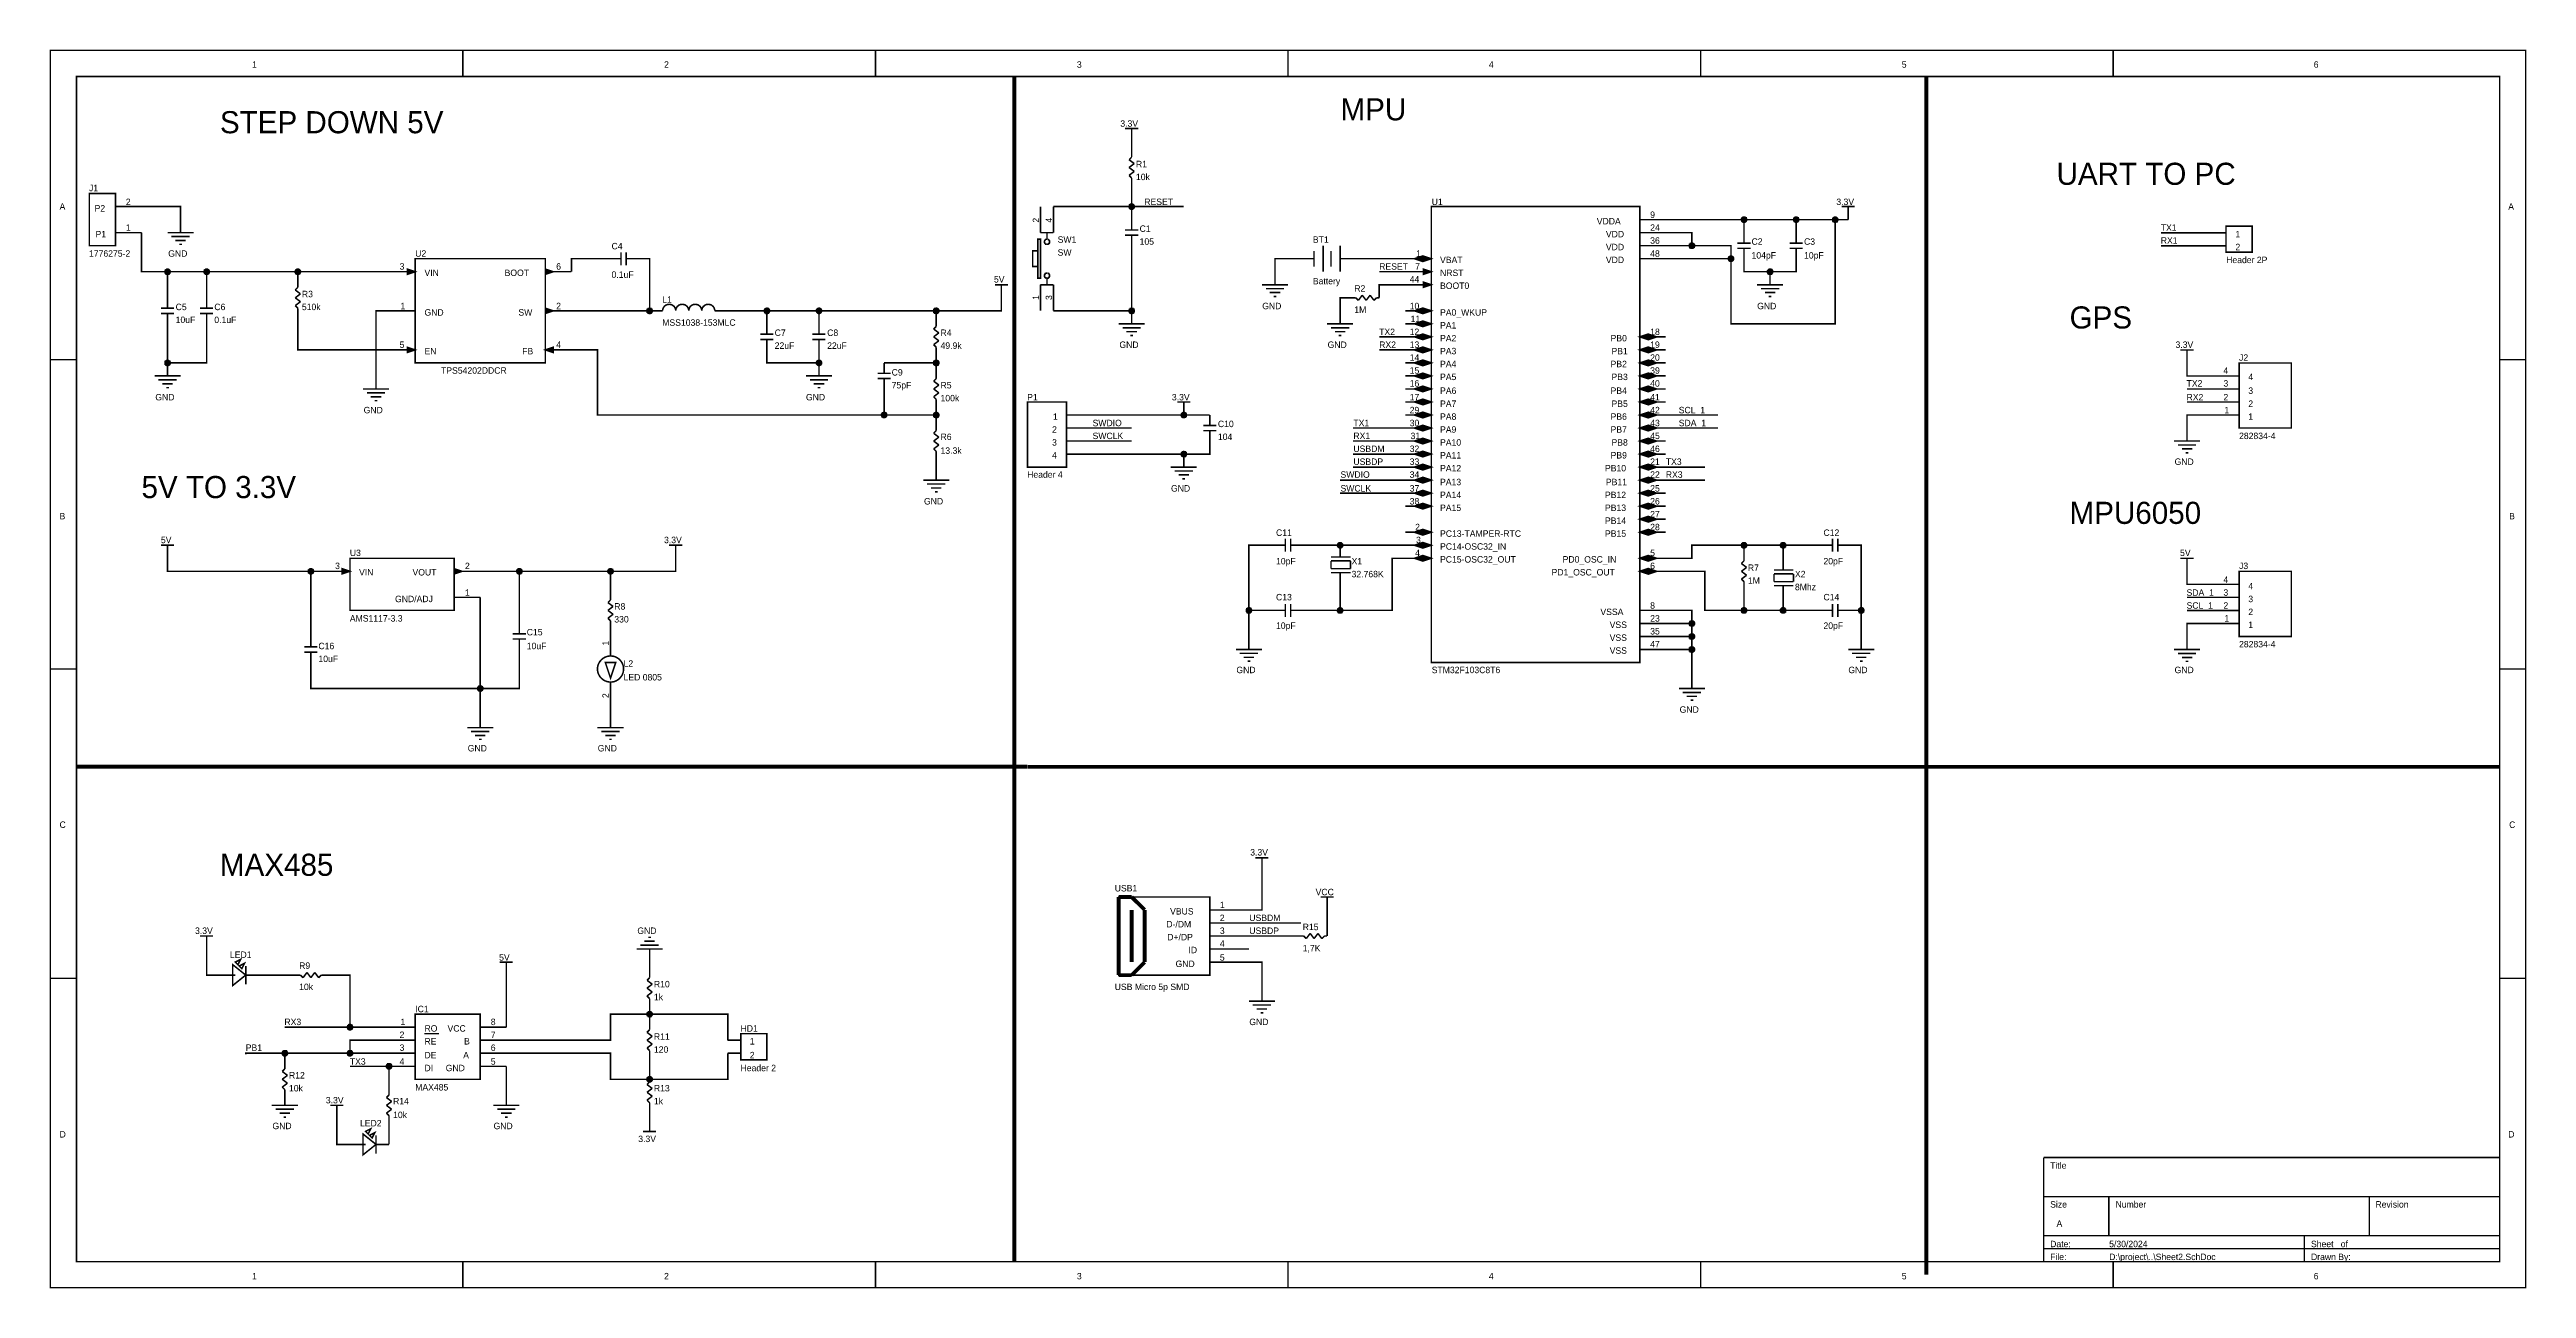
# Model space of a CAD drawing. Header units: millimetres. Extents: x 0 to 19, y 0 to 9.5.
import ezdxf

# ---------------------------------------------------------------- set-up
doc = ezdxf.new("R2010")
doc.units = ezdxf.units.MM
doc.header["$MEASUREMENT"] = 0
doc.layers.add('Sheet', color=255, linetype='Continuous')

msp = doc.modelspace()

# ---------------------------------------------------------------- texts
at = {"layer": 'Sheet'}
for s, height, p in [('1', 0.0495, (1.549, 9.366)), ('2', 0.0495, (4.711, 9.366)), ('3', 0.0495, (7.88, 9.366)), ('4', 0.0495, (11.042, 9.366)), ('5', 0.0495, (14.211, 9.366)), ('6', 0.0495, (17.373, 9.366)), ('MPU', 0.1698, (9.903, 8.962)), ('STEP DOWN 5V', 0.16977, (1.302, 8.863)), ('3.3V', 0.0495, (8.213, 8.913)), ('R1', 0.0495, (8.333, 8.602)), ('UART TO PC', 0.1698, (15.399, 8.467)), ('J1', 0.0495, (0.297, 8.418)), ('10k', 0.0495, (8.333, 8.503)), ('A', 0.0495, (0.071, 8.276)), ('P2', 0.0495, (0.34, 8.262)), ('2', 0.0495, (0.58, 8.312)), ('RESET', 0.0495, (8.397, 8.312)), ('U1', 0.0495, (10.603, 8.312)), ('VDDA', 0.0495, (11.87, 8.163)), ('9', 0.0495, (12.28, 8.213)), ('3.3V', 0.0495, (13.709, 8.312)), ('A', 0.0495, (18.866, 8.276)), ('P1', 0.0495, (0.347, 8.064)), ('1', 0.0495, (0.58, 8.114)), ('C4', 0.0495, (4.308, 7.972)), ('SW1', 0.0495, (7.732, 8.022)), ('C1', 0.0495, (8.361, 8.106)), ('105', 0.0495, (8.361, 8.007)), ('BT1', 0.0495, (9.691, 8.022)), ('VDD', 0.0495, (11.94, 8.064)), ('VDD', 0.0495, (11.94, 7.965)), ('36', 0.0495, (12.28, 8.015)), ('24', 0.0495, (12.28, 8.114)), ('C2', 0.0495, (13.058, 8.007)), ('C3', 0.0495, (13.461, 8.007)), ('TX1', 0.0495, (16.199, 8.114)), ('RX1', 0.0495, (16.199, 8.015)), ('2', 0.0495, (16.772, 7.965)), ('1', 0.0495, (16.772, 8.064)), ('1776275-2', 0.0495, (0.297, 7.915)), ('GND', 0.0495, (0.905, 7.915)), ('3', 0.0495, (2.681, 7.816)), ('U2', 0.0495, (2.801, 7.915)), ('VIN', 0.0495, (2.872, 7.767)), ('BOOT', 0.0495, (3.487, 7.767)), ('6', 0.0495, (3.883, 7.816)), ('0.1uF', 0.0495, (4.308, 7.753)), ('SW', 0.0495, (7.732, 7.923)), ('RESET', 0.0495, (10.2, 7.816)), ('7', 0.0495, (10.476, 7.816)), ('1', 0.0495, (10.483, 7.915)), ('VBAT', 0.0495, (10.667, 7.866)), ('NRST', 0.0495, (10.667, 7.767)), ('VDD', 0.0495, (11.94, 7.866)), ('48', 0.0495, (12.28, 7.915)), ('104pF', 0.0495, (13.058, 7.901)), ('10pF', 0.0495, (13.461, 7.901)), ('Header 2P ', 0.0495, (16.701, 7.866)), ('R3', 0.0495, (1.931, 7.604)), ('L1', 0.0495, (4.697, 7.562)), ('5V', 0.0495, (7.243, 7.717)), ('Battery', 0.0495, (9.691, 7.703)), ('R2', 0.0495, (10.009, 7.647)), ('44', 0.0495, (10.434, 7.717)), ('BOOT0', 0.0495, (10.667, 7.668)), ('C5', 0.0495, (0.962, 7.505)), ('10uF', 0.0495, (0.962, 7.406)), ('C6', 0.0495, (1.259, 7.505)), ('0.1uF', 0.0495, (1.259, 7.406)), ('510k', 0.0495, (1.931, 7.505)), ('1', 0.0495, (2.688, 7.512)), ('GND', 0.0495, (2.872, 7.463)), ('SW', 0.0495, (3.593, 7.463)), ('2', 0.0495, (3.883, 7.512)), ('MSS1038-153MLC', 0.04952, (4.697, 7.385)), ('GND', 0.0495, (9.302, 7.512)), ('1M', 0.0495, (10.009, 7.484)), ('10', 0.0495, (10.434, 7.512)), ('11', 0.0495, (10.441, 7.413)), ('PA0_WKUP', 0.0495, (10.667, 7.463)), ('GND', 0.0495, (13.101, 7.512)), ('GPS', 0.1698, (15.499, 7.364)), ('5', 0.0495, (2.681, 7.215)), ('4', 0.0495, (3.883, 7.215)), ('C7', 0.0495, (5.56, 7.307)), ('22uF', 0.0495, (5.56, 7.208)), ('22uF', 0.0495, (5.963, 7.208)), ('C8', 0.0495, (5.963, 7.307)), ('49.9k', 0.0495, (6.833, 7.208)), ('R4', 0.0495, (6.833, 7.307)), ('GND', 0.0495, (8.206, 7.215)), ('GND', 0.0495, (9.804, 7.215)), ('TX2', 0.0495, (10.2, 7.314)), ('RX2', 0.0495, (10.2, 7.215)), ('12', 0.0495, (10.434, 7.314)), ('13', 0.0495, (10.434, 7.215)), ('PA1', 0.0495, (10.667, 7.364)), ('PA2', 0.0495, (10.667, 7.265)), ('PB0', 0.0495, (11.976, 7.265)), ('18', 0.0495, (12.28, 7.314)), ('19', 0.0495, (12.28, 7.215)), ('3.3V', 0.0495, (16.312, 7.215)), ('EN', 0.0495, (2.872, 7.166)), ('TPS54202DDCR', 0.04952, (2.999, 7.017)), ('FB', 0.0495, (3.622, 7.166)), ('C9', 0.0495, (6.458, 7.003)), ('14', 0.0495, (10.434, 7.116)), ('15', 0.0495, (10.434, 7.017)), ('PA3', 0.0495, (10.667, 7.166)), ('PA4', 0.0495, (10.667, 7.067)), ('PB2', 0.0495, (11.976, 7.067)), ('PB1', 0.0495, (11.983, 7.166)), ('39', 0.0495, (12.28, 7.017)), ('20', 0.0495, (12.28, 7.116)), ('4', 0.0495, (16.68, 7.017)), ('J2', 0.0495, (16.8, 7.116)), ('GND', 0.0495, (0.806, 6.812)), ('GND', 0.0495, (5.8, 6.812)), ('75pF', 0.0495, (6.458, 6.904)), ('100k', 0.0495, (6.833, 6.805)), ('R5', 0.0495, (6.833, 6.904)), ('P1', 0.0495, (7.498, 6.812)), ('3.3V', 0.0495, (8.609, 6.812)), ('16', 0.0495, (10.434, 6.918)), ('17', 0.0495, (10.434, 6.812)), ('PA5', 0.0495, (10.667, 6.968)), ('PA6', 0.0495, (10.667, 6.862)), ('PB4', 0.0495, (11.976, 6.862)), ('PB3', 0.0495, (11.983, 6.968)), ('40', 0.0495, (12.28, 6.918)), ('41', 0.0495, (12.28, 6.812)), ('TX2', 0.0495, (16.397, 6.918)), ('RX2', 0.0495, (16.397, 6.812)), ('3', 0.0495, (16.68, 6.918)), ('2', 0.0495, (16.68, 6.812)), ('4', 0.0495, (16.871, 6.968)), ('3', 0.0495, (16.871, 6.862)), ('GND', 0.0495, (2.405, 6.713)), ('1', 0.0495, (7.696, 6.663)), ('SWDIO', 0.0495, (8, 6.614)), ('C10', 0.0495, (8.962, 6.607)), ('TX1', 0.0495, (10.002, 6.614)), ('30', 0.0495, (10.434, 6.614)), ('29', 0.0495, (10.434, 6.713)), ('PA7', 0.0495, (10.667, 6.762)), ('PA8', 0.0495, (10.667, 6.663)), ('PB6', 0.0495, (11.976, 6.663)), ('PB5', 0.0495, (11.983, 6.762)), ('42', 0.0495, (12.28, 6.713)), ('43', 0.0495, (12.28, 6.614)), ('SCL_1', 0.0495, (12.499, 6.713)), ('SDA_1', 0.0495, (12.499, 6.614)), ('1', 0.0495, (16.687, 6.713)), ('2', 0.0495, (16.871, 6.762)), ('1', 0.0495, (16.871, 6.663)), ('R6', 0.0495, (6.833, 6.508)), ('2', 0.0495, (7.689, 6.564)), ('3', 0.0495, (7.689, 6.465)), ('SWCLK', 0.0495, (8, 6.515)), ('104', 0.0495, (8.962, 6.508)), ('USBDM', 0.0495, (10.002, 6.416)), ('RX1', 0.0495, (10.002, 6.515)), ('32', 0.0495, (10.434, 6.416)), ('31', 0.0495, (10.441, 6.515)), ('PA9', 0.0495, (10.667, 6.564)), ('PA10', 0.0495, (10.667, 6.465)), ('PB7', 0.0495, (11.976, 6.564)), ('PB8', 0.0495, (11.983, 6.465)), ('45', 0.0495, (12.28, 6.515)), ('46', 0.0495, (12.28, 6.416)), ('282834-4', 0.0495, (16.8, 6.515)), ('13.3k', 0.0495, (6.833, 6.402)), ('4', 0.0495, (7.689, 6.366)), ('USBDP', 0.0495, (10.002, 6.317)), ('33', 0.0495, (10.434, 6.317)), ('PA11', 0.0495, (10.667, 6.366)), ('PA12', 0.0495, (10.667, 6.267)), ('PB10', 0.0495, (11.933, 6.267)), ('PB9', 0.0495, (11.976, 6.366)), ('21', 0.0495, (12.28, 6.317)), ('TX3', 0.0495, (12.4, 6.317)), ('GND', 0.0495, (16.305, 6.317)), ('5V TO 3.3V', 0.1698, (0.7, 6.062)), ('Header 4', 0.0495, (7.498, 6.218)), ('GND', 0.0495, (8.602, 6.112)), ('SWDIO', 0.0495, (9.903, 6.218)), ('SWCLK', 0.0495, (9.903, 6.112)), ('34', 0.0495, (10.434, 6.218)), ('37', 0.0495, (10.434, 6.112)), ('PA13', 0.0495, (10.667, 6.161)), ('PA14', 0.0495, (10.667, 6.062)), ('PB12', 0.0495, (11.933, 6.062)), ('PB11', 0.0495, (11.94, 6.161)), ('22', 0.0495, (12.28, 6.218)), ('25', 0.0495, (12.28, 6.112)), ('RX3', 0.0495, (12.4, 6.218)), ('B', 0.0495, (0.071, 5.899)), ('GND', 0.0495, (6.706, 6.013)), ('38', 0.0495, (10.434, 6.013)), ('PA15', 0.0495, (10.667, 5.963)), ('PB13', 0.0495, (11.933, 5.963)), ('PB14', 0.0495, (11.933, 5.864)), ('26', 0.0495, (12.28, 6.013)), ('27', 0.0495, (12.28, 5.914)), ('MPU6050', 0.1698, (15.499, 5.864)), ('B', 0.0495, (18.873, 5.899)), ('5V', 0.0495, (0.849, 5.716)), ('3.3V', 0.0495, (4.711, 5.716)), ('C11', 0.0495, (9.408, 5.772)), ('2', 0.0495, (10.476, 5.815)), ('3', 0.0495, (10.483, 5.716)), ('PC13-TAMPER-RTC', 0.04952, (10.667, 5.765)), ('PC14-OSC32_IN', 0.04952, (10.667, 5.666)), ('PB15', 0.0495, (11.933, 5.765)), ('28', 0.0495, (12.28, 5.815)), ('C12', 0.0495, (13.61, 5.772)), ('3', 0.0495, (2.186, 5.517)), ('U3', 0.0495, (2.299, 5.617)), ('VIN', 0.0495, (2.37, 5.468)), ('VOUT', 0.0495, (2.78, 5.468)), ('2', 0.0495, (3.183, 5.517)), ('10pF', 0.0495, (9.408, 5.553)), ('X1', 0.0495, (9.988, 5.553)), ('4', 0.0495, (10.476, 5.617)), ('PC15-OSC32_OUT', 0.04952, (10.667, 5.567)), ('PD1_OSC_OUT', 0.04952, (11.523, 5.468)), ('PD0_OSC_IN', 0.0495, (11.608, 5.567)), ('5', 0.0495, (12.28, 5.617)), ('6', 0.0495, (12.28, 5.517)), ('R7', 0.0495, (13.03, 5.503)), ('20pF', 0.0495, (13.61, 5.553)), ('5V', 0.0495, (16.347, 5.617)), ('J3', 0.0495, (16.8, 5.517)), ('1', 0.0495, (3.183, 5.312)), ('C13', 0.0495, (9.408, 5.277)), ('32.768K', 0.0495, (9.988, 5.454)), ('1M', 0.0495, (13.03, 5.404)), ('X2', 0.0495, (13.391, 5.454)), ('8Mhz', 0.0495, (13.391, 5.355)), ('C14', 0.0495, (13.61, 5.277)), ('SDA_1', 0.0495, (16.397, 5.312)), ('4', 0.0495, (16.68, 5.411)), ('3', 0.0495, (16.68, 5.312)), ('4', 0.0495, (16.871, 5.362)), ('AMS1117-3.3', 0.04952, (2.299, 5.114)), ('GND/ADJ', 0.0495, (2.646, 5.263)), ('330', 0.0495, (4.329, 5.107)), ('R8', 0.0495, (4.329, 5.206)), ('VSSA', 0.0495, (11.898, 5.164)), ('8', 0.0495, (12.28, 5.213)), ('23', 0.0495, (12.28, 5.114)), ('SCL_1', 0.0495, (16.397, 5.213)), ('2', 0.0495, (16.68, 5.213)), ('1', 0.0495, (16.687, 5.114)), ('3', 0.0495, (16.871, 5.263)), ('2', 0.0495, (16.871, 5.164)), ('C16', 0.0495, (2.058, 4.902)), ('C15', 0.0495, (3.657, 5.008)), ('10uF', 0.0495, (3.657, 4.902)), ('10pF', 0.0495, (9.408, 5.058)), ('VSS', 0.0495, (11.969, 5.065)), ('VSS', 0.0495, (11.969, 4.966)), ('47', 0.0495, (12.28, 4.916)), ('35', 0.0495, (12.28, 5.015)), ('20pF', 0.0495, (13.61, 5.058)), ('282834-4', 0.0495, (16.8, 4.916)), ('1', 0.0495, (16.871, 5.065)), ('10uF', 0.0495, (2.058, 4.803)), ('L2', 0.0495, (4.4, 4.768)), ('GND', 0.0495, (9.104, 4.718)), ('STM32F103C8T6', 0.04952, (10.603, 4.718)), ('VSS', 0.0495, (11.969, 4.867)), ('GND', 0.0495, (13.801, 4.718)), ('GND', 0.0495, (16.305, 4.718)), ('LED 0805', 0.0495, (4.4, 4.662)), ('GND', 0.0495, (12.506, 4.414)), ('GND', 0.0495, (3.204, 4.117)), ('GND', 0.0495, (4.202, 4.117)), ('C', 0.0495, (0.071, 3.53)), ('C', 0.0495, (18.873, 3.53)), ('MAX485', 0.1698, (1.302, 3.162)), ('3.3V', 0.0495, (9.21, 3.318)), ('USB1', 0.0495, (8.17, 3.042)), ('VCC', 0.0495, (9.712, 3.013)), ('VBUS', 0.0495, (8.595, 2.865)), ('2', 0.0495, (8.977, 2.815)), ('1', 0.0495, (8.977, 2.914)), ('USBDM', 0.0495, (9.203, 2.815)), ('3.3V', 0.0495, (1.111, 2.716)), ('GND', 0.0495, (4.506, 2.716)), ('D-/DM', 0.0495, (8.566, 2.766)), ('D+/DP', 0.0495, (8.573, 2.667)), ('4', 0.0495, (8.977, 2.617)), ('3', 0.0495, (8.977, 2.716)), ('USBDP', 0.0495, (9.203, 2.716)), ('R15', 0.0495, (9.613, 2.745)), ('LED1', 0.0495, (1.379, 2.532)), ('R9', 0.0495, (1.91, 2.448)), ('5V', 0.0495, (3.445, 2.511)), ('GND', 0.0495, (8.637, 2.462)), ('ID', 0.0495, (8.736, 2.568)), ('5', 0.0495, (8.977, 2.511)), ('1,7K', 0.0495, (9.613, 2.582)), ('10k', 0.0495, (1.91, 2.285)), ('R10', 0.0495, (4.633, 2.306)), ('USB Micro 5p SMD', 0.04952, (8.17, 2.285)), ('IC1', 0.0495, (2.801, 2.115)), ('1k', 0.0495, (4.633, 2.207)), ('RX3', 0.0495, (1.797, 2.016)), ('2', 0.0495, (2.681, 1.917)), ('1', 0.0495, (2.688, 2.016)), ('RO', 0.0495, (2.872, 1.966)), ('RE', 0.0495, (2.872, 1.867)), ('VCC', 0.0495, (3.049, 1.966)), ('B', 0.0495, (3.176, 1.867)), ('8', 0.0495, (3.381, 2.016)), ('7', 0.0495, (3.381, 1.917)), ('R11', 0.0495, (4.633, 1.903)), ('HD1', 0.0495, (5.298, 1.966)), ('1', 0.0495, (5.369, 1.867)), ('GND', 0.0495, (9.203, 2.016)), ('PB1', 0.0495, (1.5, 1.818)), ('TX3', 0.0495, (2.299, 1.712)), ('4', 0.0495, (2.681, 1.712)), ('3', 0.0495, (2.681, 1.818)), ('DE', 0.0495, (2.872, 1.761)), ('DI', 0.0495, (2.872, 1.662)), ('GND', 0.0495, (3.035, 1.662)), ('A', 0.0495, (3.169, 1.761)), ('5', 0.0495, (3.381, 1.712)), ('6', 0.0495, (3.381, 1.818)), ('120', 0.0495, (4.633, 1.804)), ('Header 2', 0.0495, (5.298, 1.662)), ('2', 0.0495, (5.369, 1.761)), ('10k', 0.0495, (1.832, 1.507)), ('R12', 0.0495, (1.832, 1.606)), ('MAX485', 0.0495, (2.801, 1.514)), ('R13', 0.0495, (4.633, 1.507)), ('3.3V', 0.0495, (2.115, 1.415)), ('10k', 0.0495, (2.631, 1.302)), ('R14', 0.0495, (2.631, 1.408)), ('1k', 0.0495, (4.633, 1.408)), ('D', 0.0495, (0.071, 1.153)), ('GND', 0.0495, (1.705, 1.217)), ('LED2', 0.0495, (2.377, 1.238)), ('GND', 0.0495, (3.402, 1.217)), ('3.3V', 0.0495, (4.513, 1.118)), ('D', 0.0495, (18.866, 1.153)), ('Title', 0.0495, (15.35, 0.913)), ('Size', 0.0495, (15.35, 0.615)), ('Number', 0.0495, (15.852, 0.615)), ('Revision', 0.0495, (17.847, 0.615)), ('A', 0.0495, (15.399, 0.467)), ('Date:', 0.0495, (15.35, 0.311)), ('File:', 0.0495, (15.35, 0.212)), ('5/30/2024', 0.0495, (15.803, 0.311)), ('D:\\project\\..\\Sheet2.SchDoc', 0.04952, (15.803, 0.212)), ('Sheet   of', 0.0495, (17.352, 0.311)), ('Drawn By:', 0.0495, (17.352, 0.212)), ('1', 0.0495, (1.549, 0.064)), ('2', 0.0495, (4.711, 0.064)), ('3', 0.0495, (7.88, 0.064)), ('4', 0.0495, (11.042, 0.064)), ('5', 0.0495, (14.211, 0.064)), ('6', 0.0495, (17.373, 0.064))]:
    msp.add_text(s, height=height, dxfattribs=at).set_placement(p)
for s, p in [('2', (7.59, 8.177)), ('4', (7.689, 8.177)), ('1', (7.59, 7.583)), ('3', (7.689, 7.583)), ('1', (4.287, 4.93)), ('2', (4.287, 4.527))]:
    msp.add_text(s, height=0.0495, rotation=90, dxfattribs=at).set_placement(p)

# ---------------------------------------------------------------- linework, layer by layer
at = {"layer": 'Sheet'}
for points, const_width in [([(0, 9.5), (19, 9.5), (19, 0), (0, 0), (0, 9.5)], 0.0118), ([(0, 9.5), (0, 0), (19, 0), (19, 9.5), (0, 9.5), (0, 9.5)], 0.0039), ([(0.201, 9.299), (18.8, 9.299), (18.8, 0.2), (0.201, 0.2), (0.201, 9.299)], 0.0118), ([(0.201, 9.299), (0.201, 0.2), (18.8, 0.2), (18.8, 9.299), (0.201, 9.299), (0.201, 9.299)], 0.0039), ([(0.3, 8.4), (0.5, 8.4), (0.5, 8), (0.3, 8), (0.3, 8.4)], 0.0118), ([(0.3, 8.4), (0.3, 8), (0.5, 8), (0.5, 8.4), (0.3, 8.4), (0.3, 8.4)], 0.0039), ([(10.6, 8.3), (12.2, 8.3), (12.2, 4.8), (10.6, 4.8), (10.6, 8.3)], 0.0118), ([(10.6, 8.3), (10.6, 4.8), (12.2, 4.8), (12.2, 8.3), (10.6, 8.3), (10.6, 8.3)], 0.0039), ([(7.58, 8.05), (7.58, 7.75), (7.6, 7.75), (7.6, 8.05), (7.58, 8.05), (7.58, 8.05)], 0.0118), ([(7.58, 8.05), (7.6, 8.05), (7.6, 7.75), (7.58, 7.75), (7.58, 8.05)], 0.0118), ([(16.7, 8.15), (16.9, 8.15), (16.9, 7.95), (16.7, 7.95), (16.7, 8.15)], 0.0118), ([(2.74, 7.82), (2.8, 7.8), (2.74, 7.78), (2.74, 7.82)], 0.0118), ([(2.74, 7.82), (2.8, 7.8), (2.74, 7.78), (2.74, 7.82)], 0.0039), ([(2.8, 7.9), (3.8, 7.9), (3.8, 7.1), (2.8, 7.1), (2.8, 7.9)], 0.0118), ([(2.8, 7.9), (2.8, 7.1), (3.8, 7.1), (3.8, 7.9), (2.8, 7.9), (2.8, 7.9)], 0.0039), ([(3.86, 7.8), (3.8, 7.82), (3.8, 7.78), (3.86, 7.8)], 0.0118), ([(3.86, 7.8), (3.8, 7.82), (3.8, 7.78), (3.86, 7.8)], 0.0039), ([(7.54, 7.96), (7.54, 7.84), (7.58, 7.84), (7.58, 7.96), (7.54, 7.96), (7.54, 7.96)], 0.0118), ([(7.54, 7.96), (7.58, 7.96), (7.58, 7.84), (7.54, 7.84), (7.54, 7.96)], 0.0118), ([(10.53, 7.92), (10.53, 7.88), (10.47, 7.9), (10.53, 7.92)], 0.0118), ([(10.53, 7.92), (10.53, 7.88), (10.47, 7.9), (10.53, 7.92)], 0.0039), ([(10.54, 7.92), (10.6, 7.9), (10.54, 7.88), (10.54, 7.92)], 0.0118), ([(10.54, 7.82), (10.6, 7.8), (10.54, 7.78), (10.54, 7.82)], 0.0118), ([(10.54, 7.92), (10.6, 7.9), (10.54, 7.88), (10.54, 7.92)], 0.0039), ([(10.54, 7.82), (10.6, 7.8), (10.54, 7.78), (10.54, 7.82)], 0.0039), ([(10.54, 7.72), (10.6, 7.7), (10.54, 7.68), (10.54, 7.72)], 0.0118), ([(10.54, 7.72), (10.6, 7.7), (10.54, 7.68), (10.54, 7.72)], 0.0039), ([(3.86, 7.5), (3.8, 7.52), (3.8, 7.48), (3.86, 7.5)], 0.0118), ([(3.86, 7.5), (3.8, 7.52), (3.8, 7.48), (3.86, 7.5)], 0.0039), ([(10.53, 7.52), (10.53, 7.48), (10.47, 7.5), (10.53, 7.52)], 0.0118), ([(10.53, 7.42), (10.53, 7.38), (10.47, 7.4), (10.53, 7.42)], 0.0118), ([(10.53, 7.52), (10.53, 7.48), (10.47, 7.5), (10.53, 7.52)], 0.0039), ([(10.53, 7.42), (10.53, 7.38), (10.47, 7.4), (10.53, 7.42)], 0.0039), ([(10.54, 7.52), (10.6, 7.5), (10.54, 7.48), (10.54, 7.52)], 0.0118), ([(10.54, 7.42), (10.6, 7.4), (10.54, 7.38), (10.54, 7.42)], 0.0118), ([(10.54, 7.52), (10.6, 7.5), (10.54, 7.48), (10.54, 7.52)], 0.0039), ([(10.54, 7.42), (10.6, 7.4), (10.54, 7.38), (10.54, 7.42)], 0.0039), ([(2.74, 7.22), (2.8, 7.2), (2.74, 7.18), (2.74, 7.22)], 0.0118), ([(3.86, 7.22), (3.8, 7.2), (3.86, 7.18), (3.86, 7.22)], 0.0118), ([(10.53, 7.32), (10.53, 7.28), (10.47, 7.3), (10.53, 7.32)], 0.0118), ([(10.53, 7.22), (10.53, 7.18), (10.47, 7.2), (10.53, 7.22)], 0.0118), ([(10.53, 7.32), (10.53, 7.28), (10.47, 7.3), (10.53, 7.32)], 0.0039), ([(10.54, 7.32), (10.6, 7.3), (10.54, 7.28), (10.54, 7.32)], 0.0118), ([(10.54, 7.22), (10.6, 7.2), (10.54, 7.18), (10.54, 7.22)], 0.0118), ([(10.54, 7.32), (10.6, 7.3), (10.54, 7.28), (10.54, 7.32)], 0.0039), ([(12.26, 7.32), (12.2, 7.3), (12.26, 7.28), (12.26, 7.32)], 0.0118), ([(12.26, 7.22), (12.2, 7.2), (12.26, 7.18), (12.26, 7.22)], 0.0118), ([(12.26, 7.32), (12.2, 7.3), (12.26, 7.28), (12.26, 7.32)], 0.0039), ([(12.27, 7.32), (12.27, 7.28), (12.33, 7.3), (12.27, 7.32)], 0.0118), ([(12.27, 7.22), (12.27, 7.18), (12.33, 7.2), (12.27, 7.22)], 0.0118), ([(12.27, 7.32), (12.27, 7.28), (12.33, 7.3), (12.27, 7.32)], 0.0039), ([(2.74, 7.22), (2.8, 7.2), (2.74, 7.18), (2.74, 7.22)], 0.0039), ([(3.86, 7.22), (3.8, 7.2), (3.86, 7.18), (3.86, 7.22)], 0.0039), ([(10.53, 7.12), (10.53, 7.08), (10.47, 7.1), (10.53, 7.12)], 0.0118), ([(10.53, 7.22), (10.53, 7.18), (10.47, 7.2), (10.53, 7.22)], 0.0039), ([(10.53, 7.12), (10.53, 7.08), (10.47, 7.1), (10.53, 7.12)], 0.0039), ([(10.54, 7.12), (10.6, 7.1), (10.54, 7.08), (10.54, 7.12)], 0.0118), ([(10.54, 7.22), (10.6, 7.2), (10.54, 7.18), (10.54, 7.22)], 0.0039), ([(10.54, 7.12), (10.6, 7.1), (10.54, 7.08), (10.54, 7.12)], 0.0039), ([(12.26, 7.12), (12.2, 7.1), (12.26, 7.08), (12.26, 7.12)], 0.0118), ([(12.26, 7.22), (12.2, 7.2), (12.26, 7.18), (12.26, 7.22)], 0.0039), ([(12.26, 7.12), (12.2, 7.1), (12.26, 7.08), (12.26, 7.12)], 0.0039), ([(12.27, 7.12), (12.27, 7.08), (12.33, 7.1), (12.27, 7.12)], 0.0118), ([(12.27, 7.22), (12.27, 7.18), (12.33, 7.2), (12.27, 7.22)], 0.0039), ([(12.27, 7.12), (12.27, 7.08), (12.33, 7.1), (12.27, 7.12)], 0.0039), ([(16.8, 7.099), (17.201, 7.099), (17.201, 6.6), (16.8, 6.6), (16.8, 7.099)], 0.0118), ([(16.8, 7.099), (16.8, 6.6), (17.201, 6.6), (17.201, 7.099), (16.8, 7.099), (16.8, 7.099)], 0.0039), ([(10.53, 7.02), (10.53, 6.98), (10.47, 7), (10.53, 7.02)], 0.0118), ([(10.53, 6.92), (10.53, 6.88), (10.47, 6.9), (10.53, 6.92)], 0.0118), ([(10.53, 7.02), (10.53, 6.98), (10.47, 7), (10.53, 7.02)], 0.0039), ([(10.53, 6.92), (10.53, 6.88), (10.47, 6.9), (10.53, 6.92)], 0.0039), ([(10.54, 7.02), (10.6, 7), (10.54, 6.98), (10.54, 7.02)], 0.0118), ([(10.54, 6.92), (10.6, 6.9), (10.54, 6.88), (10.54, 6.92)], 0.0118), ([(10.54, 7.02), (10.6, 7), (10.54, 6.98), (10.54, 7.02)], 0.0039), ([(10.54, 6.92), (10.6, 6.9), (10.54, 6.88), (10.54, 6.92)], 0.0039), ([(12.26, 7.02), (12.2, 7), (12.26, 6.98), (12.26, 7.02)], 0.0118), ([(12.26, 6.92), (12.2, 6.9), (12.26, 6.88), (12.26, 6.92)], 0.0118), ([(12.26, 7.02), (12.2, 7), (12.26, 6.98), (12.26, 7.02)], 0.0039), ([(12.26, 6.92), (12.2, 6.9), (12.26, 6.88), (12.26, 6.92)], 0.0039), ([(12.27, 7.02), (12.27, 6.98), (12.33, 7), (12.27, 7.02)], 0.0118), ([(12.27, 6.92), (12.27, 6.88), (12.33, 6.9), (12.27, 6.92)], 0.0118), ([(12.27, 7.02), (12.27, 6.98), (12.33, 7), (12.27, 7.02)], 0.0039), ([(12.27, 6.92), (12.27, 6.88), (12.33, 6.9), (12.27, 6.92)], 0.0039), ([(7.5, 6.8), (7.8, 6.8), (7.8, 6.3), (7.5, 6.3), (7.5, 6.8)], 0.0118), ([(7.5, 6.8), (7.5, 6.3), (7.8, 6.3), (7.8, 6.8), (7.5, 6.8), (7.5, 6.8)], 0.0039), ([(10.53, 6.82), (10.53, 6.78), (10.47, 6.8), (10.53, 6.82)], 0.0118), ([(10.53, 6.72), (10.53, 6.68), (10.47, 6.7), (10.53, 6.72)], 0.0118), ([(10.53, 6.82), (10.53, 6.78), (10.47, 6.8), (10.53, 6.82)], 0.0039), ([(10.53, 6.72), (10.53, 6.68), (10.47, 6.7), (10.53, 6.72)], 0.0039), ([(10.54, 6.82), (10.6, 6.8), (10.54, 6.78), (10.54, 6.82)], 0.0118), ([(10.54, 6.72), (10.6, 6.7), (10.54, 6.68), (10.54, 6.72)], 0.0118), ([(10.54, 6.82), (10.6, 6.8), (10.54, 6.78), (10.54, 6.82)], 0.0039), ([(10.54, 6.72), (10.6, 6.7), (10.54, 6.68), (10.54, 6.72)], 0.0039), ([(12.26, 6.82), (12.2, 6.8), (12.26, 6.78), (12.26, 6.82)], 0.0118), ([(12.26, 6.72), (12.2, 6.7), (12.26, 6.68), (12.26, 6.72)], 0.0118), ([(12.26, 6.82), (12.2, 6.8), (12.26, 6.78), (12.26, 6.82)], 0.0039), ([(12.26, 6.72), (12.2, 6.7), (12.26, 6.68), (12.26, 6.72)], 0.0039), ([(12.27, 6.82), (12.27, 6.78), (12.33, 6.8), (12.27, 6.82)], 0.0118), ([(12.27, 6.72), (12.27, 6.68), (12.33, 6.7), (12.27, 6.72)], 0.0118), ([(12.27, 6.82), (12.27, 6.78), (12.33, 6.8), (12.27, 6.82)], 0.0039), ([(12.27, 6.72), (12.27, 6.68), (12.33, 6.7), (12.27, 6.72)], 0.0039), ([(10.53, 6.62), (10.53, 6.58), (10.47, 6.6), (10.53, 6.62)], 0.0118), ([(10.53, 6.52), (10.53, 6.48), (10.47, 6.5), (10.53, 6.52)], 0.0118), ([(10.53, 6.62), (10.53, 6.58), (10.47, 6.6), (10.53, 6.62)], 0.0039), ([(10.53, 6.52), (10.53, 6.48), (10.47, 6.5), (10.53, 6.52)], 0.0039), ([(10.54, 6.62), (10.6, 6.6), (10.54, 6.58), (10.54, 6.62)], 0.0118), ([(10.54, 6.52), (10.6, 6.5), (10.54, 6.48), (10.54, 6.52)], 0.0118), ([(10.54, 6.62), (10.6, 6.6), (10.54, 6.58), (10.54, 6.62)], 0.0039), ([(10.54, 6.52), (10.6, 6.5), (10.54, 6.48), (10.54, 6.52)], 0.0039), ([(12.26, 6.62), (12.2, 6.6), (12.26, 6.58), (12.26, 6.62)], 0.0118), ([(12.26, 6.52), (12.2, 6.5), (12.26, 6.48), (12.26, 6.52)], 0.0118), ([(12.26, 6.62), (12.2, 6.6), (12.26, 6.58), (12.26, 6.62)], 0.0039), ([(12.26, 6.52), (12.2, 6.5), (12.26, 6.48), (12.26, 6.52)], 0.0039), ([(12.27, 6.62), (12.27, 6.58), (12.33, 6.6), (12.27, 6.62)], 0.0118), ([(12.27, 6.52), (12.27, 6.48), (12.33, 6.5), (12.27, 6.52)], 0.0118), ([(12.27, 6.62), (12.27, 6.58), (12.33, 6.6), (12.27, 6.62)], 0.0039), ([(12.27, 6.52), (12.27, 6.48), (12.33, 6.5), (12.27, 6.52)], 0.0039), ([(10.53, 6.42), (10.53, 6.38), (10.47, 6.4), (10.53, 6.42)], 0.0118), ([(10.53, 6.32), (10.53, 6.28), (10.47, 6.3), (10.53, 6.32)], 0.0118), ([(10.53, 6.42), (10.53, 6.38), (10.47, 6.4), (10.53, 6.42)], 0.0039), ([(10.53, 6.32), (10.53, 6.28), (10.47, 6.3), (10.53, 6.32)], 0.0039), ([(10.54, 6.42), (10.6, 6.4), (10.54, 6.38), (10.54, 6.42)], 0.0118), ([(10.54, 6.32), (10.6, 6.3), (10.54, 6.28), (10.54, 6.32)], 0.0118), ([(10.54, 6.42), (10.6, 6.4), (10.54, 6.38), (10.54, 6.42)], 0.0039), ([(10.54, 6.32), (10.6, 6.3), (10.54, 6.28), (10.54, 6.32)], 0.0039), ([(12.26, 6.42), (12.2, 6.4), (12.26, 6.38), (12.26, 6.42)], 0.0118), ([(12.26, 6.32), (12.2, 6.3), (12.26, 6.28), (12.26, 6.32)], 0.0118), ([(12.26, 6.42), (12.2, 6.4), (12.26, 6.38), (12.26, 6.42)], 0.0039), ([(12.26, 6.32), (12.2, 6.3), (12.26, 6.28), (12.26, 6.32)], 0.0039), ([(12.27, 6.42), (12.27, 6.38), (12.33, 6.4), (12.27, 6.42)], 0.0118), ([(12.27, 6.32), (12.27, 6.28), (12.33, 6.3), (12.27, 6.32)], 0.0118), ([(12.27, 6.42), (12.27, 6.38), (12.33, 6.4), (12.27, 6.42)], 0.0039), ([(12.27, 6.32), (12.27, 6.28), (12.33, 6.3), (12.27, 6.32)], 0.0039), ([(10.53, 6.22), (10.53, 6.18), (10.47, 6.2), (10.53, 6.22)], 0.0118), ([(10.53, 6.12), (10.53, 6.08), (10.47, 6.1), (10.53, 6.12)], 0.0118), ([(10.53, 6.22), (10.53, 6.18), (10.47, 6.2), (10.53, 6.22)], 0.0039), ([(10.53, 6.12), (10.53, 6.08), (10.47, 6.1), (10.53, 6.12)], 0.0039), ([(10.54, 6.22), (10.6, 6.2), (10.54, 6.18), (10.54, 6.22)], 0.0118), ([(10.54, 6.12), (10.6, 6.1), (10.54, 6.08), (10.54, 6.12)], 0.0118), ([(10.54, 6.22), (10.6, 6.2), (10.54, 6.18), (10.54, 6.22)], 0.0039), ([(10.54, 6.12), (10.6, 6.1), (10.54, 6.08), (10.54, 6.12)], 0.0039), ([(12.26, 6.22), (12.2, 6.2), (12.26, 6.18), (12.26, 6.22)], 0.0118), ([(12.26, 6.12), (12.2, 6.1), (12.26, 6.08), (12.26, 6.12)], 0.0118), ([(12.26, 6.22), (12.2, 6.2), (12.26, 6.18), (12.26, 6.22)], 0.0039), ([(12.26, 6.12), (12.2, 6.1), (12.26, 6.08), (12.26, 6.12)], 0.0039), ([(12.27, 6.22), (12.27, 6.18), (12.33, 6.2), (12.27, 6.22)], 0.0118), ([(12.27, 6.12), (12.27, 6.08), (12.33, 6.1), (12.27, 6.12)], 0.0118), ([(12.27, 6.22), (12.27, 6.18), (12.33, 6.2), (12.27, 6.22)], 0.0039), ([(12.27, 6.12), (12.27, 6.08), (12.33, 6.1), (12.27, 6.12)], 0.0039), ([(10.53, 6.02), (10.53, 5.98), (10.47, 6), (10.53, 6.02)], 0.0118), ([(10.53, 6.02), (10.53, 5.98), (10.47, 6), (10.53, 6.02)], 0.0039), ([(10.54, 6.02), (10.6, 6), (10.54, 5.98), (10.54, 6.02)], 0.0118), ([(10.54, 6.02), (10.6, 6), (10.54, 5.98), (10.54, 6.02)], 0.0039), ([(12.26, 6.02), (12.2, 6), (12.26, 5.98), (12.26, 6.02)], 0.0118), ([(12.26, 5.92), (12.2, 5.9), (12.26, 5.88), (12.26, 5.92)], 0.0118), ([(12.26, 6.02), (12.2, 6), (12.26, 5.98), (12.26, 6.02)], 0.0039), ([(12.26, 5.92), (12.2, 5.9), (12.26, 5.88), (12.26, 5.92)], 0.0039), ([(12.27, 6.02), (12.27, 5.98), (12.33, 6), (12.27, 6.02)], 0.0118), ([(12.27, 5.92), (12.27, 5.88), (12.33, 5.9), (12.27, 5.92)], 0.0118), ([(12.27, 6.02), (12.27, 5.98), (12.33, 6), (12.27, 6.02)], 0.0039), ([(12.27, 5.92), (12.27, 5.88), (12.33, 5.9), (12.27, 5.92)], 0.0039), ([(10.53, 5.82), (10.53, 5.78), (10.47, 5.8), (10.53, 5.82)], 0.0118), ([(10.53, 5.72), (10.53, 5.68), (10.47, 5.7), (10.53, 5.72)], 0.0118), ([(10.53, 5.82), (10.53, 5.78), (10.47, 5.8), (10.53, 5.82)], 0.0039), ([(10.53, 5.72), (10.53, 5.68), (10.47, 5.7), (10.53, 5.72)], 0.0039), ([(10.54, 5.82), (10.6, 5.8), (10.54, 5.78), (10.54, 5.82)], 0.0118), ([(10.54, 5.72), (10.6, 5.7), (10.54, 5.68), (10.54, 5.72)], 0.0118), ([(10.54, 5.82), (10.6, 5.8), (10.54, 5.78), (10.54, 5.82)], 0.0039), ([(10.54, 5.72), (10.6, 5.7), (10.54, 5.68), (10.54, 5.72)], 0.0039), ([(12.26, 5.82), (12.2, 5.8), (12.26, 5.78), (12.26, 5.82)], 0.0118), ([(12.26, 5.82), (12.2, 5.8), (12.26, 5.78), (12.26, 5.82)], 0.0039), ([(12.27, 5.82), (12.27, 5.78), (12.33, 5.8), (12.27, 5.82)], 0.0118), ([(12.27, 5.82), (12.27, 5.78), (12.33, 5.8), (12.27, 5.82)], 0.0039), ([(2.24, 5.52), (2.3, 5.5), (2.24, 5.48), (2.24, 5.52)], 0.0118), ([(2.24, 5.52), (2.3, 5.5), (2.24, 5.48), (2.24, 5.52)], 0.0039), ([(2.3, 5.6), (3.1, 5.6), (3.1, 5.2), (2.3, 5.2), (2.3, 5.6)], 0.0118), ([(2.3, 5.6), (2.3, 5.2), (3.1, 5.2), (3.1, 5.6), (2.3, 5.6), (2.3, 5.6)], 0.0039), ([(3.16, 5.5), (3.1, 5.52), (3.1, 5.48), (3.16, 5.5)], 0.0118), ([(3.16, 5.5), (3.1, 5.52), (3.1, 5.48), (3.16, 5.5)], 0.0039), ([(10.53, 5.62), (10.53, 5.58), (10.47, 5.6), (10.53, 5.62)], 0.0118), ([(10.53, 5.62), (10.53, 5.58), (10.47, 5.6), (10.53, 5.62)], 0.0039), ([(10.54, 5.62), (10.6, 5.6), (10.54, 5.58), (10.54, 5.62)], 0.0118), ([(10.54, 5.62), (10.6, 5.6), (10.54, 5.58), (10.54, 5.62)], 0.0039), ([(12.26, 5.62), (12.2, 5.6), (12.26, 5.58), (12.26, 5.62)], 0.0118), ([(12.26, 5.52), (12.2, 5.5), (12.26, 5.48), (12.26, 5.52)], 0.0118), ([(12.26, 5.62), (12.2, 5.6), (12.26, 5.58), (12.26, 5.62)], 0.0039), ([(12.26, 5.52), (12.2, 5.5), (12.26, 5.48), (12.26, 5.52)], 0.0039), ([(12.27, 5.62), (12.27, 5.58), (12.33, 5.6), (12.27, 5.62)], 0.0118), ([(12.27, 5.52), (12.27, 5.48), (12.33, 5.5), (12.27, 5.52)], 0.0118), ([(12.27, 5.62), (12.27, 5.58), (12.33, 5.6), (12.27, 5.62)], 0.0039), ([(12.27, 5.52), (12.27, 5.48), (12.33, 5.5), (12.27, 5.52)], 0.0039), ([(16.8, 5.5), (17.201, 5.5), (17.201, 4.999), (16.8, 4.999), (16.8, 5.5)], 0.0118), ([(16.8, 5.5), (16.8, 4.999), (17.201, 4.999), (17.201, 5.5), (16.8, 5.5), (16.8, 5.5)], 0.0039), ([(4.3, 4.68), (4.34, 4.8), (4.26, 4.8), (4.3, 4.68)], 0.0118), ([(4.3, 4.68), (4.34, 4.8), (4.26, 4.8), (4.3, 4.68)], 0.0039), ([(8.2, 3), (8.9, 3), (8.9, 2.4), (8.2, 2.4), (8.2, 3)], 0.0118), ([(8.2, 3), (8.2, 2.4), (8.9, 2.4), (8.9, 3), (8.2, 3), (8.2, 3)], 0.0039), ([(1.4, 2.32), (1.4, 2.48), (1.5, 2.4), (1.4, 2.32)], 0.0118), ([(1.4, 2.32), (1.4, 2.48), (1.5, 2.4), (1.4, 2.32)], 0.0039), ([(1.44, 2.48), (1.42, 2.5), (1.46, 2.52), (1.44, 2.48)], 0.0118), ([(1.44, 2.48), (1.42, 2.5), (1.46, 2.52), (1.44, 2.48)], 0.0039), ([(1.47, 2.45), (1.45, 2.47), (1.49, 2.49), (1.47, 2.45)], 0.0118), ([(1.47, 2.45), (1.45, 2.47), (1.49, 2.49), (1.47, 2.45)], 0.0039), ([(2.8, 2.1), (3.3, 2.1), (3.3, 1.6), (2.8, 1.6), (2.8, 2.1)], 0.0118), ([(5.3, 1.95), (5.5, 1.95), (5.5, 1.75), (5.3, 1.75), (5.3, 1.95)], 0.0118), ([(2.4, 1.02), (2.4, 1.18), (2.5, 1.1), (2.4, 1.02)], 0.0118), ([(2.4, 1.02), (2.4, 1.18), (2.5, 1.1), (2.4, 1.02)], 0.0039), ([(2.44, 1.18), (2.42, 1.2), (2.46, 1.22), (2.44, 1.18)], 0.0118), ([(2.44, 1.18), (2.42, 1.2), (2.46, 1.22), (2.44, 1.18)], 0.0039), ([(2.47, 1.15), (2.45, 1.17), (2.49, 1.19), (2.47, 1.15)], 0.0118), ([(2.47, 1.15), (2.45, 1.17), (2.49, 1.19), (2.47, 1.15)], 0.0039)]:
    msp.add_lwpolyline(points, close=True, dxfattribs=dict(at, const_width=const_width))
for points, const_width in [([(0, 9.5), (0.2, 9.5)], 0.0118), ([(3.167, 9.5), (3.167, 9.3)], 0.0118), ([(6.334, 9.5), (6.334, 9.3)], 0.0118), ([(9.5, 9.5), (9.5, 9.3)], 0.0118), ([(12.667, 9.5), (12.667, 9.3)], 0.0118), ([(15.834, 9.5), (15.834, 9.299)], 0.0118), ([(19, 9.5), (18.8, 9.5)], 0.0118), ([(19, 9.5), (19, 9.299)], 0.0118), ([(7.4, 9.3), (7.4, 0.2)], 0.0295), ([(14.4, 9.3), (14.4, 0.1)], 0.0295), ([(8.25, 8.9), (8.35, 8.9)], 0.0118), ([(8.3, 8.8), (8.3, 8.9)], 0.0118), ([(8.3, 8.8), (8.3, 8.7)], 0.0118), ([(8.3, 8.68), (8.28, 8.66)], 0.0118), ([(8.28, 8.66), (8.32, 8.63)], 0.0118), ([(8.32, 8.63), (8.28, 8.6)], 0.0118), ([(8.28, 8.6), (8.32, 8.57)], 0.0118), ([(8.32, 8.57), (8.28, 8.54)], 0.0118), ([(8.3, 8.68), (8.3, 8.7)], 0.0118), ([(8.28, 8.54), (8.3, 8.52)], 0.0118), ([(8.3, 8.52), (8.3, 8.5)], 0.0118), ([(8.3, 8.3), (8.3, 8.5)], 0.0118), ([(0.5, 8.3), (0.7, 8.3)], 0.0118), ([(0.7, 8.3), (1, 8.3), (1, 8.2)], 0.0118), ([(1, 8.2), (1, 8.1)], 0.0118), ([(7.6, 8.1), (7.6, 8.3)], 0.0118), ([(7.7, 8.1), (7.7, 8.3)], 0.0118), ([(7.7, 8.3), (8.3, 8.3), (8.7, 8.3)], 0.0118), ([(8.28, 8.3), (8.28, 8.301), (8.28, 8.302), (8.281, 8.303), (8.281, 8.304), (8.281, 8.305), (8.281, 8.305), (8.282, 8.307), (8.282, 8.308), (8.282, 8.309), (8.282, 8.309), (8.283, 8.31), (8.284, 8.311), (8.284, 8.312), (8.285, 8.312), (8.286, 8.313), (8.286, 8.314), (8.287, 8.314), (8.287, 8.315), (8.288, 8.316), (8.289, 8.316), (8.29, 8.317), (8.29, 8.317), (8.291, 8.318), (8.292, 8.318), (8.293, 8.318), (8.294, 8.319), (8.295, 8.319), (8.296, 8.319), (8.297, 8.319), (8.298, 8.32), (8.299, 8.32), (8.3, 8.32)], 0.0118), ([(8.28, 8.3), (8.28, 8.301), (8.28, 8.302), (8.281, 8.303), (8.281, 8.304), (8.281, 8.305), (8.281, 8.305), (8.282, 8.307), (8.282, 8.308), (8.282, 8.309), (8.282, 8.309), (8.283, 8.31), (8.284, 8.311), (8.284, 8.312), (8.285, 8.312), (8.286, 8.313), (8.286, 8.314), (8.287, 8.314), (8.287, 8.315), (8.288, 8.316), (8.289, 8.316), (8.29, 8.317), (8.29, 8.317), (8.291, 8.318), (8.292, 8.318), (8.293, 8.318), (8.294, 8.319), (8.295, 8.319), (8.296, 8.319), (8.297, 8.319), (8.298, 8.32), (8.299, 8.32), (8.3, 8.32)], 0.0118), ([(8.28, 8.3), (8.28, 8.301), (8.28, 8.302), (8.281, 8.303), (8.281, 8.304), (8.281, 8.305), (8.281, 8.305), (8.282, 8.307), (8.282, 8.308), (8.282, 8.309), (8.282, 8.309), (8.283, 8.31), (8.284, 8.311), (8.284, 8.312), (8.285, 8.312), (8.286, 8.313), (8.286, 8.314), (8.287, 8.314), (8.287, 8.315), (8.288, 8.316), (8.289, 8.316), (8.29, 8.317), (8.29, 8.317), (8.291, 8.318), (8.292, 8.318), (8.293, 8.318), (8.294, 8.319), (8.295, 8.319), (8.296, 8.319), (8.297, 8.319), (8.298, 8.32), (8.299, 8.32), (8.3, 8.32)], 0.0118), ([(8.28, 8.3), (8.28, 8.301), (8.28, 8.302), (8.281, 8.303), (8.281, 8.304), (8.281, 8.305), (8.281, 8.305), (8.282, 8.307), (8.282, 8.308), (8.282, 8.309), (8.282, 8.309), (8.283, 8.31), (8.284, 8.311), (8.284, 8.312), (8.285, 8.312), (8.286, 8.313), (8.286, 8.314), (8.287, 8.314), (8.287, 8.315), (8.288, 8.316), (8.289, 8.316), (8.29, 8.317), (8.29, 8.317), (8.291, 8.318), (8.292, 8.318), (8.293, 8.318), (8.294, 8.319), (8.295, 8.319), (8.296, 8.319), (8.297, 8.319), (8.298, 8.32), (8.299, 8.32), (8.3, 8.32)], 0.0118), ([(8.28, 8.3), (8.28, 8.301), (8.28, 8.302), (8.281, 8.303), (8.281, 8.304), (8.281, 8.305), (8.281, 8.305), (8.282, 8.307), (8.282, 8.308), (8.282, 8.309), (8.282, 8.309), (8.283, 8.31), (8.284, 8.311), (8.284, 8.312), (8.285, 8.312), (8.286, 8.313), (8.286, 8.314), (8.287, 8.314), (8.287, 8.315), (8.288, 8.316), (8.289, 8.316), (8.29, 8.317), (8.29, 8.317), (8.291, 8.318), (8.292, 8.318), (8.293, 8.318), (8.294, 8.319), (8.295, 8.319), (8.296, 8.319), (8.297, 8.319), (8.298, 8.32), (8.299, 8.32), (8.3, 8.32)], 0.0118), ([(8.28, 8.3), (8.28, 8.301), (8.28, 8.302), (8.281, 8.303), (8.281, 8.304), (8.281, 8.305), (8.281, 8.305), (8.282, 8.307), (8.282, 8.308), (8.282, 8.309), (8.282, 8.309), (8.283, 8.31), (8.284, 8.311), (8.284, 8.312), (8.285, 8.312), (8.286, 8.313), (8.286, 8.314), (8.287, 8.314), (8.287, 8.315), (8.288, 8.316), (8.289, 8.316), (8.29, 8.317), (8.29, 8.317), (8.291, 8.318), (8.292, 8.318), (8.293, 8.318), (8.294, 8.319), (8.295, 8.319), (8.296, 8.319), (8.297, 8.319), (8.298, 8.32), (8.299, 8.32), (8.3, 8.32)], 0.0118), ([(8.3, 8.28), (8.299, 8.28), (8.298, 8.28), (8.297, 8.28), (8.296, 8.28), (8.295, 8.28), (8.294, 8.281), (8.293, 8.281), (8.292, 8.282), (8.291, 8.282), (8.29, 8.282), (8.29, 8.282), (8.289, 8.283), (8.288, 8.284), (8.287, 8.284), (8.287, 8.285), (8.286, 8.286), (8.286, 8.286), (8.285, 8.287), (8.284, 8.288), (8.284, 8.289), (8.283, 8.29), (8.282, 8.29), (8.282, 8.291), (8.282, 8.292), (8.282, 8.293), (8.281, 8.294), (8.281, 8.295), (8.281, 8.296), (8.281, 8.297), (8.28, 8.297), (8.28, 8.299), (8.28, 8.3)], 0.0118), ([(8.28, 8.3), (8.28, 8.3)], 0.0118), ([(8.3, 8.28), (8.299, 8.28), (8.298, 8.28), (8.297, 8.28), (8.296, 8.28), (8.295, 8.28), (8.294, 8.281), (8.293, 8.281), (8.292, 8.282), (8.291, 8.282), (8.29, 8.282), (8.29, 8.282), (8.289, 8.283), (8.288, 8.284), (8.287, 8.284), (8.287, 8.285), (8.286, 8.286), (8.286, 8.286), (8.285, 8.287), (8.284, 8.288), (8.284, 8.289), (8.283, 8.29), (8.282, 8.29), (8.282, 8.291), (8.282, 8.292), (8.282, 8.293), (8.281, 8.294), (8.281, 8.295), (8.281, 8.296), (8.281, 8.297), (8.28, 8.297), (8.28, 8.299), (8.28, 8.3)], 0.0118), ([(8.28, 8.3), (8.28, 8.3)], 0.0118), ([(8.3, 8.28), (8.299, 8.28), (8.298, 8.28), (8.297, 8.28), (8.296, 8.28), (8.295, 8.28), (8.294, 8.281), (8.293, 8.281), (8.292, 8.282), (8.291, 8.282), (8.29, 8.282), (8.29, 8.282), (8.289, 8.283), (8.288, 8.284), (8.287, 8.284), (8.287, 8.285), (8.286, 8.286), (8.286, 8.286), (8.285, 8.287), (8.284, 8.288), (8.284, 8.289), (8.283, 8.29), (8.282, 8.29), (8.282, 8.291), (8.282, 8.292), (8.282, 8.293), (8.281, 8.294), (8.281, 8.295), (8.281, 8.296), (8.281, 8.297), (8.28, 8.297), (8.28, 8.299), (8.28, 8.3)], 0.0118), ([(8.28, 8.3), (8.28, 8.3)], 0.0118), ([(8.3, 8.28), (8.299, 8.28), (8.298, 8.28), (8.297, 8.28), (8.296, 8.28), (8.295, 8.28), (8.294, 8.281), (8.293, 8.281), (8.292, 8.282), (8.291, 8.282), (8.29, 8.282), (8.29, 8.282), (8.289, 8.283), (8.288, 8.284), (8.287, 8.284), (8.287, 8.285), (8.286, 8.286), (8.286, 8.286), (8.285, 8.287), (8.284, 8.288), (8.284, 8.289), (8.283, 8.29), (8.282, 8.29), (8.282, 8.291), (8.282, 8.292), (8.282, 8.293), (8.281, 8.294), (8.281, 8.295), (8.281, 8.296), (8.281, 8.297), (8.28, 8.297), (8.28, 8.299), (8.28, 8.3)], 0.0118), ([(8.28, 8.3), (8.28, 8.3)], 0.0118), ([(8.3, 8.28), (8.299, 8.28), (8.298, 8.28), (8.297, 8.28), (8.296, 8.28), (8.295, 8.28), (8.294, 8.281), (8.293, 8.281), (8.292, 8.282), (8.291, 8.282), (8.29, 8.282), (8.29, 8.282), (8.289, 8.283), (8.288, 8.284), (8.287, 8.284), (8.287, 8.285), (8.286, 8.286), (8.286, 8.286), (8.285, 8.287), (8.284, 8.288), (8.284, 8.289), (8.283, 8.29), (8.282, 8.29), (8.282, 8.291), (8.282, 8.292), (8.282, 8.293), (8.281, 8.294), (8.281, 8.295), (8.281, 8.296), (8.281, 8.297), (8.28, 8.297), (8.28, 8.299), (8.28, 8.3)], 0.0118), ([(8.28, 8.3), (8.28, 8.3)], 0.0118), ([(8.3, 8.28), (8.299, 8.28), (8.298, 8.28), (8.297, 8.28), (8.296, 8.28), (8.295, 8.28), (8.294, 8.281), (8.293, 8.281), (8.292, 8.282), (8.291, 8.282), (8.29, 8.282), (8.29, 8.282), (8.289, 8.283), (8.288, 8.284), (8.287, 8.284), (8.287, 8.285), (8.286, 8.286), (8.286, 8.286), (8.285, 8.287), (8.284, 8.288), (8.284, 8.289), (8.283, 8.29), (8.282, 8.29), (8.282, 8.291), (8.282, 8.292), (8.282, 8.293), (8.281, 8.294), (8.281, 8.295), (8.281, 8.296), (8.281, 8.297), (8.28, 8.297), (8.28, 8.299), (8.28, 8.3)], 0.0118), ([(8.28, 8.3), (8.28, 8.3)], 0.0118), ([(8.28, 8.3), (8.28, 8.301), (8.28, 8.302), (8.281, 8.303), (8.281, 8.304), (8.281, 8.305), (8.281, 8.305), (8.282, 8.307), (8.282, 8.308), (8.282, 8.309), (8.282, 8.309), (8.283, 8.31), (8.284, 8.311), (8.284, 8.312), (8.285, 8.312), (8.286, 8.313), (8.286, 8.314), (8.287, 8.314), (8.287, 8.315), (8.288, 8.316), (8.289, 8.316), (8.29, 8.317), (8.29, 8.317), (8.291, 8.318), (8.292, 8.318), (8.293, 8.318), (8.294, 8.319), (8.295, 8.319), (8.296, 8.319), (8.297, 8.319), (8.298, 8.32), (8.299, 8.32), (8.3, 8.32)], 0.0039), ([(8.28, 8.3), (8.28, 8.301), (8.28, 8.302), (8.281, 8.303), (8.281, 8.304), (8.281, 8.305), (8.281, 8.305), (8.282, 8.307), (8.282, 8.308), (8.282, 8.309), (8.282, 8.309), (8.283, 8.31), (8.284, 8.311), (8.284, 8.312), (8.285, 8.312), (8.286, 8.313), (8.286, 8.314), (8.287, 8.314), (8.287, 8.315), (8.288, 8.316), (8.289, 8.316), (8.29, 8.317), (8.29, 8.317), (8.291, 8.318), (8.292, 8.318), (8.293, 8.318), (8.294, 8.319), (8.295, 8.319), (8.296, 8.319), (8.297, 8.319), (8.298, 8.32), (8.299, 8.32), (8.3, 8.32)], 0.0039), ([(8.28, 8.3), (8.28, 8.301), (8.28, 8.302), (8.281, 8.303), (8.281, 8.304), (8.281, 8.305), (8.281, 8.305), (8.282, 8.307), (8.282, 8.308), (8.282, 8.309), (8.282, 8.309), (8.283, 8.31), (8.284, 8.311), (8.284, 8.312), (8.285, 8.312), (8.286, 8.313), (8.286, 8.314), (8.287, 8.314), (8.287, 8.315), (8.288, 8.316), (8.289, 8.316), (8.29, 8.317), (8.29, 8.317), (8.291, 8.318), (8.292, 8.318), (8.293, 8.318), (8.294, 8.319), (8.295, 8.319), (8.296, 8.319), (8.297, 8.319), (8.298, 8.32), (8.299, 8.32), (8.3, 8.32)], 0.0039), ([(8.28, 8.3), (8.28, 8.301), (8.28, 8.302), (8.281, 8.303), (8.281, 8.304), (8.281, 8.305), (8.281, 8.305), (8.282, 8.307), (8.282, 8.308), (8.282, 8.309), (8.282, 8.309), (8.283, 8.31), (8.284, 8.311), (8.284, 8.312), (8.285, 8.312), (8.286, 8.313), (8.286, 8.314), (8.287, 8.314), (8.287, 8.315), (8.288, 8.316), (8.289, 8.316), (8.29, 8.317), (8.29, 8.317), (8.291, 8.318), (8.292, 8.318), (8.293, 8.318), (8.294, 8.319), (8.295, 8.319), (8.296, 8.319), (8.297, 8.319), (8.298, 8.32), (8.299, 8.32), (8.3, 8.32)], 0.0039), ([(8.28, 8.3), (8.28, 8.301), (8.28, 8.302), (8.281, 8.303), (8.281, 8.304), (8.281, 8.305), (8.281, 8.305), (8.282, 8.307), (8.282, 8.308), (8.282, 8.309), (8.282, 8.309), (8.283, 8.31), (8.284, 8.311), (8.284, 8.312), (8.285, 8.312), (8.286, 8.313), (8.286, 8.314), (8.287, 8.314), (8.287, 8.315), (8.288, 8.316), (8.289, 8.316), (8.29, 8.317), (8.29, 8.317), (8.291, 8.318), (8.292, 8.318), (8.293, 8.318), (8.294, 8.319), (8.295, 8.319), (8.296, 8.319), (8.297, 8.319), (8.298, 8.32), (8.299, 8.32), (8.3, 8.32)], 0.0039), ([(8.28, 8.3), (8.28, 8.301), (8.28, 8.302), (8.281, 8.303), (8.281, 8.304), (8.281, 8.305), (8.281, 8.305), (8.282, 8.307), (8.282, 8.308), (8.282, 8.309), (8.282, 8.309), (8.283, 8.31), (8.284, 8.311), (8.284, 8.312), (8.285, 8.312), (8.286, 8.313), (8.286, 8.314), (8.287, 8.314), (8.287, 8.315), (8.288, 8.316), (8.289, 8.316), (8.29, 8.317), (8.29, 8.317), (8.291, 8.318), (8.292, 8.318), (8.293, 8.318), (8.294, 8.319), (8.295, 8.319), (8.296, 8.319), (8.297, 8.319), (8.298, 8.32), (8.299, 8.32), (8.3, 8.32)], 0.0039), ([(8.3, 8.28), (8.299, 8.28), (8.298, 8.28), (8.297, 8.28), (8.296, 8.28), (8.295, 8.28), (8.294, 8.281), (8.293, 8.281), (8.292, 8.282), (8.291, 8.282), (8.29, 8.282), (8.29, 8.282), (8.289, 8.283), (8.288, 8.284), (8.287, 8.284), (8.287, 8.285), (8.286, 8.286), (8.286, 8.286), (8.285, 8.287), (8.284, 8.288), (8.284, 8.289), (8.283, 8.29), (8.282, 8.29), (8.282, 8.291), (8.282, 8.292), (8.282, 8.293), (8.281, 8.294), (8.281, 8.295), (8.281, 8.296), (8.281, 8.297), (8.28, 8.297), (8.28, 8.299), (8.28, 8.3)], 0.0039), ([(8.28, 8.3), (8.28, 8.3)], 0.0039), ([(8.3, 8.28), (8.299, 8.28), (8.298, 8.28), (8.297, 8.28), (8.296, 8.28), (8.295, 8.28), (8.294, 8.281), (8.293, 8.281), (8.292, 8.282), (8.291, 8.282), (8.29, 8.282), (8.29, 8.282), (8.289, 8.283), (8.288, 8.284), (8.287, 8.284), (8.287, 8.285), (8.286, 8.286), (8.286, 8.286), (8.285, 8.287), (8.284, 8.288), (8.284, 8.289), (8.283, 8.29), (8.282, 8.29), (8.282, 8.291), (8.282, 8.292), (8.282, 8.293), (8.281, 8.294), (8.281, 8.295), (8.281, 8.296), (8.281, 8.297), (8.28, 8.297), (8.28, 8.299), (8.28, 8.3)], 0.0039), ([(8.28, 8.3), (8.28, 8.3)], 0.0039), ([(8.3, 8.28), (8.299, 8.28), (8.298, 8.28), (8.297, 8.28), (8.296, 8.28), (8.295, 8.28), (8.294, 8.281), (8.293, 8.281), (8.292, 8.282), (8.291, 8.282), (8.29, 8.282), (8.29, 8.282), (8.289, 8.283), (8.288, 8.284), (8.287, 8.284), (8.287, 8.285), (8.286, 8.286), (8.286, 8.286), (8.285, 8.287), (8.284, 8.288), (8.284, 8.289), (8.283, 8.29), (8.282, 8.29), (8.282, 8.291), (8.282, 8.292), (8.282, 8.293), (8.281, 8.294), (8.281, 8.295), (8.281, 8.296), (8.281, 8.297), (8.28, 8.297), (8.28, 8.299), (8.28, 8.3)], 0.0039), ([(8.28, 8.3), (8.28, 8.3)], 0.0039), ([(8.3, 8.28), (8.299, 8.28), (8.298, 8.28), (8.297, 8.28), (8.296, 8.28), (8.295, 8.28), (8.294, 8.281), (8.293, 8.281), (8.292, 8.282), (8.291, 8.282), (8.29, 8.282), (8.29, 8.282), (8.289, 8.283), (8.288, 8.284), (8.287, 8.284), (8.287, 8.285), (8.286, 8.286), (8.286, 8.286), (8.285, 8.287), (8.284, 8.288), (8.284, 8.289), (8.283, 8.29), (8.282, 8.29), (8.282, 8.291), (8.282, 8.292), (8.282, 8.293), (8.281, 8.294), (8.281, 8.295), (8.281, 8.296), (8.281, 8.297), (8.28, 8.297), (8.28, 8.299), (8.28, 8.3)], 0.0039), ([(8.28, 8.3), (8.28, 8.3)], 0.0039), ([(8.3, 8.28), (8.299, 8.28), (8.298, 8.28), (8.297, 8.28), (8.296, 8.28), (8.295, 8.28), (8.294, 8.281), (8.293, 8.281), (8.292, 8.282), (8.291, 8.282), (8.29, 8.282), (8.29, 8.282), (8.289, 8.283), (8.288, 8.284), (8.287, 8.284), (8.287, 8.285), (8.286, 8.286), (8.286, 8.286), (8.285, 8.287), (8.284, 8.288), (8.284, 8.289), (8.283, 8.29), (8.282, 8.29), (8.282, 8.291), (8.282, 8.292), (8.282, 8.293), (8.281, 8.294), (8.281, 8.295), (8.281, 8.296), (8.281, 8.297), (8.28, 8.297), (8.28, 8.299), (8.28, 8.3)], 0.0039), ([(8.28, 8.3), (8.28, 8.3)], 0.0039), ([(8.3, 8.28), (8.299, 8.28), (8.298, 8.28), (8.297, 8.28), (8.296, 8.28), (8.295, 8.28), (8.294, 8.281), (8.293, 8.281), (8.292, 8.282), (8.291, 8.282), (8.29, 8.282), (8.29, 8.282), (8.289, 8.283), (8.288, 8.284), (8.287, 8.284), (8.287, 8.285), (8.286, 8.286), (8.286, 8.286), (8.285, 8.287), (8.284, 8.288), (8.284, 8.289), (8.283, 8.29), (8.282, 8.29), (8.282, 8.291), (8.282, 8.292), (8.282, 8.293), (8.281, 8.294), (8.281, 8.295), (8.281, 8.296), (8.281, 8.297), (8.28, 8.297), (8.28, 8.299), (8.28, 8.3)], 0.0039), ([(8.28, 8.3), (8.28, 8.3)], 0.0039), ([(8.3, 8.32), (8.3, 8.32)], 0.0118), ([(8.3, 8.32), (8.301, 8.32), (8.302, 8.32), (8.303, 8.319), (8.304, 8.319), (8.305, 8.319), (8.306, 8.319), (8.307, 8.318), (8.308, 8.318), (8.309, 8.318), (8.31, 8.317), (8.31, 8.317), (8.311, 8.316), (8.312, 8.316), (8.313, 8.315), (8.313, 8.314), (8.314, 8.314), (8.315, 8.313), (8.316, 8.312), (8.316, 8.312), (8.316, 8.311), (8.317, 8.31), (8.318, 8.309), (8.318, 8.309), (8.318, 8.308), (8.319, 8.307), (8.319, 8.305), (8.32, 8.305), (8.32, 8.304), (8.32, 8.303), (8.32, 8.302), (8.32, 8.301), (8.32, 8.3)], 0.0118), ([(8.3, 8.32), (8.3, 8.32)], 0.0118), ([(8.3, 8.32), (8.301, 8.32), (8.302, 8.32), (8.303, 8.319), (8.304, 8.319), (8.305, 8.319), (8.306, 8.319), (8.307, 8.318), (8.308, 8.318), (8.309, 8.318), (8.31, 8.317), (8.31, 8.317), (8.311, 8.316), (8.312, 8.316), (8.313, 8.315), (8.313, 8.314), (8.314, 8.314), (8.315, 8.313), (8.316, 8.312), (8.316, 8.312), (8.316, 8.311), (8.317, 8.31), (8.318, 8.309), (8.318, 8.309), (8.318, 8.308), (8.319, 8.307), (8.319, 8.305), (8.32, 8.305), (8.32, 8.304), (8.32, 8.303), (8.32, 8.302), (8.32, 8.301), (8.32, 8.3)], 0.0118), ([(8.3, 8.32), (8.3, 8.32)], 0.0118), ([(8.3, 8.32), (8.301, 8.32), (8.302, 8.32), (8.303, 8.319), (8.304, 8.319), (8.305, 8.319), (8.306, 8.319), (8.307, 8.318), (8.308, 8.318), (8.309, 8.318), (8.31, 8.317), (8.31, 8.317), (8.311, 8.316), (8.312, 8.316), (8.313, 8.315), (8.313, 8.314), (8.314, 8.314), (8.315, 8.313), (8.316, 8.312), (8.316, 8.312), (8.316, 8.311), (8.317, 8.31), (8.318, 8.309), (8.318, 8.309), (8.318, 8.308), (8.319, 8.307), (8.319, 8.305), (8.32, 8.305), (8.32, 8.304), (8.32, 8.303), (8.32, 8.302), (8.32, 8.301), (8.32, 8.3)], 0.0118), ([(8.3, 8.32), (8.3, 8.32)], 0.0118), ([(8.3, 8.32), (8.301, 8.32), (8.302, 8.32), (8.303, 8.319), (8.304, 8.319), (8.305, 8.319), (8.306, 8.319), (8.307, 8.318), (8.308, 8.318), (8.309, 8.318), (8.31, 8.317), (8.31, 8.317), (8.311, 8.316), (8.312, 8.316), (8.313, 8.315), (8.313, 8.314), (8.314, 8.314), (8.315, 8.313), (8.316, 8.312), (8.316, 8.312), (8.316, 8.311), (8.317, 8.31), (8.318, 8.309), (8.318, 8.309), (8.318, 8.308), (8.319, 8.307), (8.319, 8.305), (8.32, 8.305), (8.32, 8.304), (8.32, 8.303), (8.32, 8.302), (8.32, 8.301), (8.32, 8.3)], 0.0118), ([(8.3, 8.32), (8.3, 8.32)], 0.0118), ([(8.3, 8.32), (8.301, 8.32), (8.302, 8.32), (8.303, 8.319), (8.304, 8.319), (8.305, 8.319), (8.306, 8.319), (8.307, 8.318), (8.308, 8.318), (8.309, 8.318), (8.31, 8.317), (8.31, 8.317), (8.311, 8.316), (8.312, 8.316), (8.313, 8.315), (8.313, 8.314), (8.314, 8.314), (8.315, 8.313), (8.316, 8.312), (8.316, 8.312), (8.316, 8.311), (8.317, 8.31), (8.318, 8.309), (8.318, 8.309), (8.318, 8.308), (8.319, 8.307), (8.319, 8.305), (8.32, 8.305), (8.32, 8.304), (8.32, 8.303), (8.32, 8.302), (8.32, 8.301), (8.32, 8.3)], 0.0118), ([(8.3, 8.32), (8.3, 8.32)], 0.0118), ([(8.3, 8.32), (8.301, 8.32), (8.302, 8.32), (8.303, 8.319), (8.304, 8.319), (8.305, 8.319), (8.306, 8.319), (8.307, 8.318), (8.308, 8.318), (8.309, 8.318), (8.31, 8.317), (8.31, 8.317), (8.311, 8.316), (8.312, 8.316), (8.313, 8.315), (8.313, 8.314), (8.314, 8.314), (8.315, 8.313), (8.316, 8.312), (8.316, 8.312), (8.316, 8.311), (8.317, 8.31), (8.318, 8.309), (8.318, 8.309), (8.318, 8.308), (8.319, 8.307), (8.319, 8.305), (8.32, 8.305), (8.32, 8.304), (8.32, 8.303), (8.32, 8.302), (8.32, 8.301), (8.32, 8.3)], 0.0118), ([(8.32, 8.3), (8.32, 8.299), (8.32, 8.297), (8.32, 8.297), (8.32, 8.296), (8.32, 8.295), (8.319, 8.294), (8.319, 8.293), (8.318, 8.292), (8.318, 8.291), (8.318, 8.29), (8.317, 8.29), (8.316, 8.289), (8.316, 8.288), (8.316, 8.287), (8.315, 8.286), (8.314, 8.286), (8.313, 8.285), (8.313, 8.284), (8.312, 8.284), (8.311, 8.283), (8.31, 8.282), (8.31, 8.282), (8.309, 8.282), (8.308, 8.282), (8.307, 8.281), (8.306, 8.281), (8.305, 8.28), (8.304, 8.28), (8.303, 8.28), (8.302, 8.28), (8.301, 8.28), (8.3, 8.28)], 0.0118), ([(8.3, 8.3), (8.3, 8.2)], 0.0118), ([(8.32, 8.3), (8.32, 8.299), (8.32, 8.297), (8.32, 8.297), (8.32, 8.296), (8.32, 8.295), (8.319, 8.294), (8.319, 8.293), (8.318, 8.292), (8.318, 8.291), (8.318, 8.29), (8.317, 8.29), (8.316, 8.289), (8.316, 8.288), (8.316, 8.287), (8.315, 8.286), (8.314, 8.286), (8.313, 8.285), (8.313, 8.284), (8.312, 8.284), (8.311, 8.283), (8.31, 8.282), (8.31, 8.282), (8.309, 8.282), (8.308, 8.282), (8.307, 8.281), (8.306, 8.281), (8.305, 8.28), (8.304, 8.28), (8.303, 8.28), (8.302, 8.28), (8.301, 8.28), (8.3, 8.28)], 0.0118), ([(8.32, 8.3), (8.32, 8.299), (8.32, 8.297), (8.32, 8.297), (8.32, 8.296), (8.32, 8.295), (8.319, 8.294), (8.319, 8.293), (8.318, 8.292), (8.318, 8.291), (8.318, 8.29), (8.317, 8.29), (8.316, 8.289), (8.316, 8.288), (8.316, 8.287), (8.315, 8.286), (8.314, 8.286), (8.313, 8.285), (8.313, 8.284), (8.312, 8.284), (8.311, 8.283), (8.31, 8.282), (8.31, 8.282), (8.309, 8.282), (8.308, 8.282), (8.307, 8.281), (8.306, 8.281), (8.305, 8.28), (8.304, 8.28), (8.303, 8.28), (8.302, 8.28), (8.301, 8.28), (8.3, 8.28)], 0.0118), ([(8.32, 8.3), (8.32, 8.299), (8.32, 8.297), (8.32, 8.297), (8.32, 8.296), (8.32, 8.295), (8.319, 8.294), (8.319, 8.293), (8.318, 8.292), (8.318, 8.291), (8.318, 8.29), (8.317, 8.29), (8.316, 8.289), (8.316, 8.288), (8.316, 8.287), (8.315, 8.286), (8.314, 8.286), (8.313, 8.285), (8.313, 8.284), (8.312, 8.284), (8.311, 8.283), (8.31, 8.282), (8.31, 8.282), (8.309, 8.282), (8.308, 8.282), (8.307, 8.281), (8.306, 8.281), (8.305, 8.28), (8.304, 8.28), (8.303, 8.28), (8.302, 8.28), (8.301, 8.28), (8.3, 8.28)], 0.0118), ([(8.32, 8.3), (8.32, 8.299), (8.32, 8.297), (8.32, 8.297), (8.32, 8.296), (8.32, 8.295), (8.319, 8.294), (8.319, 8.293), (8.318, 8.292), (8.318, 8.291), (8.318, 8.29), (8.317, 8.29), (8.316, 8.289), (8.316, 8.288), (8.316, 8.287), (8.315, 8.286), (8.314, 8.286), (8.313, 8.285), (8.313, 8.284), (8.312, 8.284), (8.311, 8.283), (8.31, 8.282), (8.31, 8.282), (8.309, 8.282), (8.308, 8.282), (8.307, 8.281), (8.306, 8.281), (8.305, 8.28), (8.304, 8.28), (8.303, 8.28), (8.302, 8.28), (8.301, 8.28), (8.3, 8.28)], 0.0118), ([(8.32, 8.3), (8.32, 8.299), (8.32, 8.297), (8.32, 8.297), (8.32, 8.296), (8.32, 8.295), (8.319, 8.294), (8.319, 8.293), (8.318, 8.292), (8.318, 8.291), (8.318, 8.29), (8.317, 8.29), (8.316, 8.289), (8.316, 8.288), (8.316, 8.287), (8.315, 8.286), (8.314, 8.286), (8.313, 8.285), (8.313, 8.284), (8.312, 8.284), (8.311, 8.283), (8.31, 8.282), (8.31, 8.282), (8.309, 8.282), (8.308, 8.282), (8.307, 8.281), (8.306, 8.281), (8.305, 8.28), (8.304, 8.28), (8.303, 8.28), (8.302, 8.28), (8.301, 8.28), (8.3, 8.28)], 0.0118), ([(8.3, 8.18), (8.3, 8.2)], 0.0118), ([(8.3, 8.18), (8.3, 8.12)], 0.0118), ([(8.3, 8.32), (8.3, 8.32)], 0.0039), ([(8.3, 8.32), (8.301, 8.32), (8.302, 8.32), (8.303, 8.319), (8.304, 8.319), (8.305, 8.319), (8.306, 8.319), (8.307, 8.318), (8.308, 8.318), (8.309, 8.318), (8.31, 8.317), (8.31, 8.317), (8.311, 8.316), (8.312, 8.316), (8.313, 8.315), (8.313, 8.314), (8.314, 8.314), (8.315, 8.313), (8.316, 8.312), (8.316, 8.312), (8.316, 8.311), (8.317, 8.31), (8.318, 8.309), (8.318, 8.309), (8.318, 8.308), (8.319, 8.307), (8.319, 8.305), (8.32, 8.305), (8.32, 8.304), (8.32, 8.303), (8.32, 8.302), (8.32, 8.301), (8.32, 8.3)], 0.0039), ([(8.3, 8.32), (8.3, 8.32)], 0.0039), ([(8.3, 8.32), (8.301, 8.32), (8.302, 8.32), (8.303, 8.319), (8.304, 8.319), (8.305, 8.319), (8.306, 8.319), (8.307, 8.318), (8.308, 8.318), (8.309, 8.318), (8.31, 8.317), (8.31, 8.317), (8.311, 8.316), (8.312, 8.316), (8.313, 8.315), (8.313, 8.314), (8.314, 8.314), (8.315, 8.313), (8.316, 8.312), (8.316, 8.312), (8.316, 8.311), (8.317, 8.31), (8.318, 8.309), (8.318, 8.309), (8.318, 8.308), (8.319, 8.307), (8.319, 8.305), (8.32, 8.305), (8.32, 8.304), (8.32, 8.303), (8.32, 8.302), (8.32, 8.301), (8.32, 8.3)], 0.0039), ([(8.3, 8.32), (8.3, 8.32)], 0.0039), ([(8.3, 8.32), (8.301, 8.32), (8.302, 8.32), (8.303, 8.319), (8.304, 8.319), (8.305, 8.319), (8.306, 8.319), (8.307, 8.318), (8.308, 8.318), (8.309, 8.318), (8.31, 8.317), (8.31, 8.317), (8.311, 8.316), (8.312, 8.316), (8.313, 8.315), (8.313, 8.314), (8.314, 8.314), (8.315, 8.313), (8.316, 8.312), (8.316, 8.312), (8.316, 8.311), (8.317, 8.31), (8.318, 8.309), (8.318, 8.309), (8.318, 8.308), (8.319, 8.307), (8.319, 8.305), (8.32, 8.305), (8.32, 8.304), (8.32, 8.303), (8.32, 8.302), (8.32, 8.301), (8.32, 8.3)], 0.0039), ([(8.3, 8.32), (8.3, 8.32)], 0.0039), ([(8.3, 8.32), (8.301, 8.32), (8.302, 8.32), (8.303, 8.319), (8.304, 8.319), (8.305, 8.319), (8.306, 8.319), (8.307, 8.318), (8.308, 8.318), (8.309, 8.318), (8.31, 8.317), (8.31, 8.317), (8.311, 8.316), (8.312, 8.316), (8.313, 8.315), (8.313, 8.314), (8.314, 8.314), (8.315, 8.313), (8.316, 8.312), (8.316, 8.312), (8.316, 8.311), (8.317, 8.31), (8.318, 8.309), (8.318, 8.309), (8.318, 8.308), (8.319, 8.307), (8.319, 8.305), (8.32, 8.305), (8.32, 8.304), (8.32, 8.303), (8.32, 8.302), (8.32, 8.301), (8.32, 8.3)], 0.0039), ([(8.3, 8.32), (8.3, 8.32)], 0.0039), ([(8.3, 8.32), (8.301, 8.32), (8.302, 8.32), (8.303, 8.319), (8.304, 8.319), (8.305, 8.319), (8.306, 8.319), (8.307, 8.318), (8.308, 8.318), (8.309, 8.318), (8.31, 8.317), (8.31, 8.317), (8.311, 8.316), (8.312, 8.316), (8.313, 8.315), (8.313, 8.314), (8.314, 8.314), (8.315, 8.313), (8.316, 8.312), (8.316, 8.312), (8.316, 8.311), (8.317, 8.31), (8.318, 8.309), (8.318, 8.309), (8.318, 8.308), (8.319, 8.307), (8.319, 8.305), (8.32, 8.305), (8.32, 8.304), (8.32, 8.303), (8.32, 8.302), (8.32, 8.301), (8.32, 8.3)], 0.0039), ([(8.3, 8.32), (8.3, 8.32)], 0.0039), ([(8.3, 8.32), (8.301, 8.32), (8.302, 8.32), (8.303, 8.319), (8.304, 8.319), (8.305, 8.319), (8.306, 8.319), (8.307, 8.318), (8.308, 8.318), (8.309, 8.318), (8.31, 8.317), (8.31, 8.317), (8.311, 8.316), (8.312, 8.316), (8.313, 8.315), (8.313, 8.314), (8.314, 8.314), (8.315, 8.313), (8.316, 8.312), (8.316, 8.312), (8.316, 8.311), (8.317, 8.31), (8.318, 8.309), (8.318, 8.309), (8.318, 8.308), (8.319, 8.307), (8.319, 8.305), (8.32, 8.305), (8.32, 8.304), (8.32, 8.303), (8.32, 8.302), (8.32, 8.301), (8.32, 8.3)], 0.0039), ([(8.32, 8.3), (8.32, 8.299), (8.32, 8.297), (8.32, 8.297), (8.32, 8.296), (8.32, 8.295), (8.319, 8.294), (8.319, 8.293), (8.318, 8.292), (8.318, 8.291), (8.318, 8.29), (8.317, 8.29), (8.316, 8.289), (8.316, 8.288), (8.316, 8.287), (8.315, 8.286), (8.314, 8.286), (8.313, 8.285), (8.313, 8.284), (8.312, 8.284), (8.311, 8.283), (8.31, 8.282), (8.31, 8.282), (8.309, 8.282), (8.308, 8.282), (8.307, 8.281), (8.306, 8.281), (8.305, 8.28), (8.304, 8.28), (8.303, 8.28), (8.302, 8.28), (8.301, 8.28), (8.3, 8.28)], 0.0039), ([(8.32, 8.3), (8.32, 8.299), (8.32, 8.297), (8.32, 8.297), (8.32, 8.296), (8.32, 8.295), (8.319, 8.294), (8.319, 8.293), (8.318, 8.292), (8.318, 8.291), (8.318, 8.29), (8.317, 8.29), (8.316, 8.289), (8.316, 8.288), (8.316, 8.287), (8.315, 8.286), (8.314, 8.286), (8.313, 8.285), (8.313, 8.284), (8.312, 8.284), (8.311, 8.283), (8.31, 8.282), (8.31, 8.282), (8.309, 8.282), (8.308, 8.282), (8.307, 8.281), (8.306, 8.281), (8.305, 8.28), (8.304, 8.28), (8.303, 8.28), (8.302, 8.28), (8.301, 8.28), (8.3, 8.28)], 0.0039), ([(8.32, 8.3), (8.32, 8.299), (8.32, 8.297), (8.32, 8.297), (8.32, 8.296), (8.32, 8.295), (8.319, 8.294), (8.319, 8.293), (8.318, 8.292), (8.318, 8.291), (8.318, 8.29), (8.317, 8.29), (8.316, 8.289), (8.316, 8.288), (8.316, 8.287), (8.315, 8.286), (8.314, 8.286), (8.313, 8.285), (8.313, 8.284), (8.312, 8.284), (8.311, 8.283), (8.31, 8.282), (8.31, 8.282), (8.309, 8.282), (8.308, 8.282), (8.307, 8.281), (8.306, 8.281), (8.305, 8.28), (8.304, 8.28), (8.303, 8.28), (8.302, 8.28), (8.301, 8.28), (8.3, 8.28)], 0.0039), ([(8.32, 8.3), (8.32, 8.299), (8.32, 8.297), (8.32, 8.297), (8.32, 8.296), (8.32, 8.295), (8.319, 8.294), (8.319, 8.293), (8.318, 8.292), (8.318, 8.291), (8.318, 8.29), (8.317, 8.29), (8.316, 8.289), (8.316, 8.288), (8.316, 8.287), (8.315, 8.286), (8.314, 8.286), (8.313, 8.285), (8.313, 8.284), (8.312, 8.284), (8.311, 8.283), (8.31, 8.282), (8.31, 8.282), (8.309, 8.282), (8.308, 8.282), (8.307, 8.281), (8.306, 8.281), (8.305, 8.28), (8.304, 8.28), (8.303, 8.28), (8.302, 8.28), (8.301, 8.28), (8.3, 8.28)], 0.0039), ([(8.32, 8.3), (8.32, 8.299), (8.32, 8.297), (8.32, 8.297), (8.32, 8.296), (8.32, 8.295), (8.319, 8.294), (8.319, 8.293), (8.318, 8.292), (8.318, 8.291), (8.318, 8.29), (8.317, 8.29), (8.316, 8.289), (8.316, 8.288), (8.316, 8.287), (8.315, 8.286), (8.314, 8.286), (8.313, 8.285), (8.313, 8.284), (8.312, 8.284), (8.311, 8.283), (8.31, 8.282), (8.31, 8.282), (8.309, 8.282), (8.308, 8.282), (8.307, 8.281), (8.306, 8.281), (8.305, 8.28), (8.304, 8.28), (8.303, 8.28), (8.302, 8.28), (8.301, 8.28), (8.3, 8.28)], 0.0039), ([(8.32, 8.3), (8.32, 8.299), (8.32, 8.297), (8.32, 8.297), (8.32, 8.296), (8.32, 8.295), (8.319, 8.294), (8.319, 8.293), (8.318, 8.292), (8.318, 8.291), (8.318, 8.29), (8.317, 8.29), (8.316, 8.289), (8.316, 8.288), (8.316, 8.287), (8.315, 8.286), (8.314, 8.286), (8.313, 8.285), (8.313, 8.284), (8.312, 8.284), (8.311, 8.283), (8.31, 8.282), (8.31, 8.282), (8.309, 8.282), (8.308, 8.282), (8.307, 8.281), (8.306, 8.281), (8.305, 8.28), (8.304, 8.28), (8.303, 8.28), (8.302, 8.28), (8.301, 8.28), (8.3, 8.28)], 0.0039), ([(8.32, 8.3), (8.32, 8.3), (8.32, 8.3), (8.32, 8.3), (8.32, 8.3), (8.32, 8.3), (8.32, 8.3), (8.32, 8.3), (8.32, 8.3), (8.32, 8.3), (8.32, 8.3), (8.32, 8.3), (8.32, 8.3), (8.32, 8.3), (8.32, 8.3), (8.32, 8.3), (8.32, 8.3), (8.32, 8.3), (8.32, 8.3), (8.32, 8.3), (8.32, 8.3), (8.32, 8.3), (8.32, 8.3), (8.32, 8.3), (8.32, 8.3), (8.32, 8.3), (8.32, 8.3), (8.32, 8.3), (8.32, 8.3), (8.32, 8.3), (8.32, 8.3), (8.32, 8.3), (8.32, 8.3)], 0.0118), ([(8.32, 8.3), (8.32, 8.3)], 0.0118), ([(8.32, 8.3), (8.32, 8.3), (8.32, 8.3), (8.32, 8.3), (8.32, 8.3), (8.32, 8.3), (8.32, 8.3), (8.32, 8.3), (8.32, 8.3), (8.32, 8.3), (8.32, 8.3), (8.32, 8.3), (8.32, 8.3), (8.32, 8.3), (8.32, 8.3), (8.32, 8.3), (8.32, 8.3), (8.32, 8.3), (8.32, 8.3), (8.32, 8.3), (8.32, 8.3), (8.32, 8.3), (8.32, 8.3), (8.32, 8.3), (8.32, 8.3), (8.32, 8.3), (8.32, 8.3), (8.32, 8.3), (8.32, 8.3), (8.32, 8.3), (8.32, 8.3), (8.32, 8.3), (8.32, 8.3)], 0.0118), ([(8.32, 8.3), (8.32, 8.3)], 0.0118), ([(8.32, 8.3), (8.32, 8.3), (8.32, 8.3), (8.32, 8.3), (8.32, 8.3), (8.32, 8.3), (8.32, 8.3), (8.32, 8.3), (8.32, 8.3), (8.32, 8.3), (8.32, 8.3), (8.32, 8.3), (8.32, 8.3), (8.32, 8.3), (8.32, 8.3), (8.32, 8.3), (8.32, 8.3), (8.32, 8.3), (8.32, 8.3), (8.32, 8.3), (8.32, 8.3), (8.32, 8.3), (8.32, 8.3), (8.32, 8.3), (8.32, 8.3), (8.32, 8.3), (8.32, 8.3), (8.32, 8.3), (8.32, 8.3), (8.32, 8.3), (8.32, 8.3), (8.32, 8.3), (8.32, 8.3)], 0.0118), ([(8.32, 8.3), (8.32, 8.3)], 0.0118), ([(8.32, 8.3), (8.32, 8.3), (8.32, 8.3), (8.32, 8.3), (8.32, 8.3), (8.32, 8.3), (8.32, 8.3), (8.32, 8.3), (8.32, 8.3), (8.32, 8.3), (8.32, 8.3), (8.32, 8.3), (8.32, 8.3), (8.32, 8.3), (8.32, 8.3), (8.32, 8.3), (8.32, 8.3), (8.32, 8.3), (8.32, 8.3), (8.32, 8.3), (8.32, 8.3), (8.32, 8.3), (8.32, 8.3), (8.32, 8.3), (8.32, 8.3), (8.32, 8.3), (8.32, 8.3), (8.32, 8.3), (8.32, 8.3), (8.32, 8.3), (8.32, 8.3), (8.32, 8.3), (8.32, 8.3)], 0.0118), ([(8.32, 8.3), (8.32, 8.3)], 0.0118), ([(8.32, 8.3), (8.32, 8.3), (8.32, 8.3), (8.32, 8.3), (8.32, 8.3), (8.32, 8.3), (8.32, 8.3), (8.32, 8.3), (8.32, 8.3), (8.32, 8.3), (8.32, 8.3), (8.32, 8.3), (8.32, 8.3), (8.32, 8.3), (8.32, 8.3), (8.32, 8.3), (8.32, 8.3), (8.32, 8.3), (8.32, 8.3), (8.32, 8.3), (8.32, 8.3), (8.32, 8.3), (8.32, 8.3), (8.32, 8.3), (8.32, 8.3), (8.32, 8.3), (8.32, 8.3), (8.32, 8.3), (8.32, 8.3), (8.32, 8.3), (8.32, 8.3), (8.32, 8.3), (8.32, 8.3)], 0.0118), ([(8.32, 8.3), (8.32, 8.3)], 0.0118), ([(8.32, 8.3), (8.32, 8.3), (8.32, 8.3), (8.32, 8.3), (8.32, 8.3), (8.32, 8.3), (8.32, 8.3), (8.32, 8.3), (8.32, 8.3), (8.32, 8.3), (8.32, 8.3), (8.32, 8.3), (8.32, 8.3), (8.32, 8.3), (8.32, 8.3), (8.32, 8.3), (8.32, 8.3), (8.32, 8.3), (8.32, 8.3), (8.32, 8.3), (8.32, 8.3), (8.32, 8.3), (8.32, 8.3), (8.32, 8.3), (8.32, 8.3), (8.32, 8.3), (8.32, 8.3), (8.32, 8.3), (8.32, 8.3), (8.32, 8.3), (8.32, 8.3), (8.32, 8.3), (8.32, 8.3)], 0.0118), ([(8.32, 8.3), (8.32, 8.3)], 0.0118), ([(8.32, 8.3), (8.32, 8.3), (8.32, 8.3), (8.32, 8.3), (8.32, 8.3), (8.32, 8.3), (8.32, 8.3), (8.32, 8.3), (8.32, 8.3), (8.32, 8.3), (8.32, 8.3), (8.32, 8.3), (8.32, 8.3), (8.32, 8.3), (8.32, 8.3), (8.32, 8.3), (8.32, 8.3), (8.32, 8.3), (8.32, 8.3), (8.32, 8.3), (8.32, 8.3), (8.32, 8.3), (8.32, 8.3), (8.32, 8.3), (8.32, 8.3), (8.32, 8.3), (8.32, 8.3), (8.32, 8.3), (8.32, 8.3), (8.32, 8.3), (8.32, 8.3), (8.32, 8.3), (8.32, 8.3)], 0.0039), ([(8.32, 8.3), (8.32, 8.3)], 0.0039), ([(8.32, 8.3), (8.32, 8.3), (8.32, 8.3), (8.32, 8.3), (8.32, 8.3), (8.32, 8.3), (8.32, 8.3), (8.32, 8.3), (8.32, 8.3), (8.32, 8.3), (8.32, 8.3), (8.32, 8.3), (8.32, 8.3), (8.32, 8.3), (8.32, 8.3), (8.32, 8.3), (8.32, 8.3), (8.32, 8.3), (8.32, 8.3), (8.32, 8.3), (8.32, 8.3), (8.32, 8.3), (8.32, 8.3), (8.32, 8.3), (8.32, 8.3), (8.32, 8.3), (8.32, 8.3), (8.32, 8.3), (8.32, 8.3), (8.32, 8.3), (8.32, 8.3), (8.32, 8.3), (8.32, 8.3)], 0.0039), ([(8.32, 8.3), (8.32, 8.3)], 0.0039), ([(8.32, 8.3), (8.32, 8.3), (8.32, 8.3), (8.32, 8.3), (8.32, 8.3), (8.32, 8.3), (8.32, 8.3), (8.32, 8.3), (8.32, 8.3), (8.32, 8.3), (8.32, 8.3), (8.32, 8.3), (8.32, 8.3), (8.32, 8.3), (8.32, 8.3), (8.32, 8.3), (8.32, 8.3), (8.32, 8.3), (8.32, 8.3), (8.32, 8.3), (8.32, 8.3), (8.32, 8.3), (8.32, 8.3), (8.32, 8.3), (8.32, 8.3), (8.32, 8.3), (8.32, 8.3), (8.32, 8.3), (8.32, 8.3), (8.32, 8.3), (8.32, 8.3), (8.32, 8.3), (8.32, 8.3)], 0.0039), ([(8.32, 8.3), (8.32, 8.3)], 0.0039), ([(8.32, 8.3), (8.32, 8.3), (8.32, 8.3), (8.32, 8.3), (8.32, 8.3), (8.32, 8.3), (8.32, 8.3), (8.32, 8.3), (8.32, 8.3), (8.32, 8.3), (8.32, 8.3), (8.32, 8.3), (8.32, 8.3), (8.32, 8.3), (8.32, 8.3), (8.32, 8.3), (8.32, 8.3), (8.32, 8.3), (8.32, 8.3), (8.32, 8.3), (8.32, 8.3), (8.32, 8.3), (8.32, 8.3), (8.32, 8.3), (8.32, 8.3), (8.32, 8.3), (8.32, 8.3), (8.32, 8.3), (8.32, 8.3), (8.32, 8.3), (8.32, 8.3), (8.32, 8.3), (8.32, 8.3)], 0.0039), ([(8.32, 8.3), (8.32, 8.3)], 0.0039), ([(8.32, 8.3), (8.32, 8.3), (8.32, 8.3), (8.32, 8.3), (8.32, 8.3), (8.32, 8.3), (8.32, 8.3), (8.32, 8.3), (8.32, 8.3), (8.32, 8.3), (8.32, 8.3), (8.32, 8.3), (8.32, 8.3), (8.32, 8.3), (8.32, 8.3), (8.32, 8.3), (8.32, 8.3), (8.32, 8.3), (8.32, 8.3), (8.32, 8.3), (8.32, 8.3), (8.32, 8.3), (8.32, 8.3), (8.32, 8.3), (8.32, 8.3), (8.32, 8.3), (8.32, 8.3), (8.32, 8.3), (8.32, 8.3), (8.32, 8.3), (8.32, 8.3), (8.32, 8.3), (8.32, 8.3)], 0.0039), ([(8.32, 8.3), (8.32, 8.3)], 0.0039), ([(8.32, 8.3), (8.32, 8.3), (8.32, 8.3), (8.32, 8.3), (8.32, 8.3), (8.32, 8.3), (8.32, 8.3), (8.32, 8.3), (8.32, 8.3), (8.32, 8.3), (8.32, 8.3), (8.32, 8.3), (8.32, 8.3), (8.32, 8.3), (8.32, 8.3), (8.32, 8.3), (8.32, 8.3), (8.32, 8.3), (8.32, 8.3), (8.32, 8.3), (8.32, 8.3), (8.32, 8.3), (8.32, 8.3), (8.32, 8.3), (8.32, 8.3), (8.32, 8.3), (8.32, 8.3), (8.32, 8.3), (8.32, 8.3), (8.32, 8.3), (8.32, 8.3), (8.32, 8.3), (8.32, 8.3)], 0.0039), ([(8.32, 8.3), (8.32, 8.3)], 0.0039), ([(12.2, 8.2), (12.4, 8.2)], 0.0118), ([(12.4, 8.2), (13, 8.2), (13.4, 8.2), (13.7, 8.2), (13.8, 8.2)], 0.0118), ([(12.9, 7.9), (12.9, 7.4), (13.7, 7.4), (13.7, 8.2)], 0.0118), ([(12.98, 8.2), (12.98, 8.201), (12.98, 8.202), (12.981, 8.203), (12.981, 8.204), (12.981, 8.205), (12.981, 8.206), (12.982, 8.207), (12.982, 8.208), (12.982, 8.209), (12.982, 8.209), (12.983, 8.21), (12.984, 8.211), (12.984, 8.212), (12.985, 8.213), (12.986, 8.213), (12.986, 8.214), (12.987, 8.214), (12.987, 8.215), (12.988, 8.216), (12.989, 8.216), (12.99, 8.217), (12.99, 8.217), (12.991, 8.218), (12.992, 8.218), (12.993, 8.218), (12.994, 8.219), (12.995, 8.219), (12.996, 8.219), (12.997, 8.219), (12.998, 8.22), (12.999, 8.22), (13, 8.22)], 0.0118), ([(12.98, 8.2), (12.98, 8.201), (12.98, 8.202), (12.981, 8.203), (12.981, 8.204), (12.981, 8.205), (12.981, 8.206), (12.982, 8.207), (12.982, 8.208), (12.982, 8.209), (12.982, 8.209), (12.983, 8.21), (12.984, 8.211), (12.984, 8.212), (12.985, 8.213), (12.986, 8.213), (12.986, 8.214), (12.987, 8.214), (12.987, 8.215), (12.988, 8.216), (12.989, 8.216), (12.99, 8.217), (12.99, 8.217), (12.991, 8.218), (12.992, 8.218), (12.993, 8.218), (12.994, 8.219), (12.995, 8.219), (12.996, 8.219), (12.997, 8.219), (12.998, 8.22), (12.999, 8.22), (13, 8.22)], 0.0118), ([(12.98, 8.2), (12.98, 8.201), (12.98, 8.202), (12.981, 8.203), (12.981, 8.204), (12.981, 8.205), (12.981, 8.206), (12.982, 8.207), (12.982, 8.208), (12.982, 8.209), (12.982, 8.209), (12.983, 8.21), (12.984, 8.211), (12.984, 8.212), (12.985, 8.213), (12.986, 8.213), (12.986, 8.214), (12.987, 8.214), (12.987, 8.215), (12.988, 8.216), (12.989, 8.216), (12.99, 8.217), (12.99, 8.217), (12.991, 8.218), (12.992, 8.218), (12.993, 8.218), (12.994, 8.219), (12.995, 8.219), (12.996, 8.219), (12.997, 8.219), (12.998, 8.22), (12.999, 8.22), (13, 8.22)], 0.0118), ([(12.98, 8.2), (12.98, 8.201), (12.98, 8.202), (12.981, 8.203), (12.981, 8.204), (12.981, 8.205), (12.981, 8.206), (12.982, 8.207), (12.982, 8.208), (12.982, 8.209), (12.982, 8.209), (12.983, 8.21), (12.984, 8.211), (12.984, 8.212), (12.985, 8.213), (12.986, 8.213), (12.986, 8.214), (12.987, 8.214), (12.987, 8.215), (12.988, 8.216), (12.989, 8.216), (12.99, 8.217), (12.99, 8.217), (12.991, 8.218), (12.992, 8.218), (12.993, 8.218), (12.994, 8.219), (12.995, 8.219), (12.996, 8.219), (12.997, 8.219), (12.998, 8.22), (12.999, 8.22), (13, 8.22)], 0.0118), ([(13, 8.18), (12.999, 8.18), (12.998, 8.18), (12.997, 8.18), (12.996, 8.18), (12.995, 8.18), (12.994, 8.181), (12.993, 8.181), (12.992, 8.182), (12.991, 8.182), (12.99, 8.182), (12.99, 8.183), (12.989, 8.183), (12.988, 8.184), (12.987, 8.184), (12.987, 8.185), (12.986, 8.186), (12.986, 8.186), (12.985, 8.187), (12.984, 8.188), (12.984, 8.189), (12.983, 8.19), (12.982, 8.19), (12.982, 8.191), (12.982, 8.192), (12.982, 8.193), (12.981, 8.194), (12.981, 8.195), (12.981, 8.196), (12.981, 8.197), (12.98, 8.198), (12.98, 8.199), (12.98, 8.2)], 0.0118), ([(12.98, 8.2), (12.98, 8.2)], 0.0118), ([(13, 8.18), (12.999, 8.18), (12.998, 8.18), (12.997, 8.18), (12.996, 8.18), (12.995, 8.18), (12.994, 8.181), (12.993, 8.181), (12.992, 8.182), (12.991, 8.182), (12.99, 8.182), (12.99, 8.183), (12.989, 8.183), (12.988, 8.184), (12.987, 8.184), (12.987, 8.185), (12.986, 8.186), (12.986, 8.186), (12.985, 8.187), (12.984, 8.188), (12.984, 8.189), (12.983, 8.19), (12.982, 8.19), (12.982, 8.191), (12.982, 8.192), (12.982, 8.193), (12.981, 8.194), (12.981, 8.195), (12.981, 8.196), (12.981, 8.197), (12.98, 8.198), (12.98, 8.199), (12.98, 8.2)], 0.0118), ([(12.98, 8.2), (12.98, 8.2)], 0.0118), ([(13, 8.18), (12.999, 8.18), (12.998, 8.18), (12.997, 8.18), (12.996, 8.18), (12.995, 8.18), (12.994, 8.181), (12.993, 8.181), (12.992, 8.182), (12.991, 8.182), (12.99, 8.182), (12.99, 8.183), (12.989, 8.183), (12.988, 8.184), (12.987, 8.184), (12.987, 8.185), (12.986, 8.186), (12.986, 8.186), (12.985, 8.187), (12.984, 8.188), (12.984, 8.189), (12.983, 8.19), (12.982, 8.19), (12.982, 8.191), (12.982, 8.192), (12.982, 8.193), (12.981, 8.194), (12.981, 8.195), (12.981, 8.196), (12.981, 8.197), (12.98, 8.198), (12.98, 8.199), (12.98, 8.2)], 0.0118), ([(12.98, 8.2), (12.98, 8.2)], 0.0118), ([(13, 8.18), (12.999, 8.18), (12.998, 8.18), (12.997, 8.18), (12.996, 8.18), (12.995, 8.18), (12.994, 8.181), (12.993, 8.181), (12.992, 8.182), (12.991, 8.182), (12.99, 8.182), (12.99, 8.183), (12.989, 8.183), (12.988, 8.184), (12.987, 8.184), (12.987, 8.185), (12.986, 8.186), (12.986, 8.186), (12.985, 8.187), (12.984, 8.188), (12.984, 8.189), (12.983, 8.19), (12.982, 8.19), (12.982, 8.191), (12.982, 8.192), (12.982, 8.193), (12.981, 8.194), (12.981, 8.195), (12.981, 8.196), (12.981, 8.197), (12.98, 8.198), (12.98, 8.199), (12.98, 8.2)], 0.0118), ([(12.98, 8.2), (12.98, 8.2)], 0.0118), ([(12.98, 8.2), (12.98, 8.201), (12.98, 8.202), (12.981, 8.203), (12.981, 8.204), (12.981, 8.205), (12.981, 8.206), (12.982, 8.207), (12.982, 8.208), (12.982, 8.209), (12.982, 8.209), (12.983, 8.21), (12.984, 8.211), (12.984, 8.212), (12.985, 8.213), (12.986, 8.213), (12.986, 8.214), (12.987, 8.214), (12.987, 8.215), (12.988, 8.216), (12.989, 8.216), (12.99, 8.217), (12.99, 8.217), (12.991, 8.218), (12.992, 8.218), (12.993, 8.218), (12.994, 8.219), (12.995, 8.219), (12.996, 8.219), (12.997, 8.219), (12.998, 8.22), (12.999, 8.22), (13, 8.22)], 0.0039), ([(12.98, 8.2), (12.98, 8.201), (12.98, 8.202), (12.981, 8.203), (12.981, 8.204), (12.981, 8.205), (12.981, 8.206), (12.982, 8.207), (12.982, 8.208), (12.982, 8.209), (12.982, 8.209), (12.983, 8.21), (12.984, 8.211), (12.984, 8.212), (12.985, 8.213), (12.986, 8.213), (12.986, 8.214), (12.987, 8.214), (12.987, 8.215), (12.988, 8.216), (12.989, 8.216), (12.99, 8.217), (12.99, 8.217), (12.991, 8.218), (12.992, 8.218), (12.993, 8.218), (12.994, 8.219), (12.995, 8.219), (12.996, 8.219), (12.997, 8.219), (12.998, 8.22), (12.999, 8.22), (13, 8.22)], 0.0039), ([(12.98, 8.2), (12.98, 8.201), (12.98, 8.202), (12.981, 8.203), (12.981, 8.204), (12.981, 8.205), (12.981, 8.206), (12.982, 8.207), (12.982, 8.208), (12.982, 8.209), (12.982, 8.209), (12.983, 8.21), (12.984, 8.211), (12.984, 8.212), (12.985, 8.213), (12.986, 8.213), (12.986, 8.214), (12.987, 8.214), (12.987, 8.215), (12.988, 8.216), (12.989, 8.216), (12.99, 8.217), (12.99, 8.217), (12.991, 8.218), (12.992, 8.218), (12.993, 8.218), (12.994, 8.219), (12.995, 8.219), (12.996, 8.219), (12.997, 8.219), (12.998, 8.22), (12.999, 8.22), (13, 8.22)], 0.0039), ([(12.98, 8.2), (12.98, 8.201), (12.98, 8.202), (12.981, 8.203), (12.981, 8.204), (12.981, 8.205), (12.981, 8.206), (12.982, 8.207), (12.982, 8.208), (12.982, 8.209), (12.982, 8.209), (12.983, 8.21), (12.984, 8.211), (12.984, 8.212), (12.985, 8.213), (12.986, 8.213), (12.986, 8.214), (12.987, 8.214), (12.987, 8.215), (12.988, 8.216), (12.989, 8.216), (12.99, 8.217), (12.99, 8.217), (12.991, 8.218), (12.992, 8.218), (12.993, 8.218), (12.994, 8.219), (12.995, 8.219), (12.996, 8.219), (12.997, 8.219), (12.998, 8.22), (12.999, 8.22), (13, 8.22)], 0.0039), ([(13, 8.18), (12.999, 8.18), (12.998, 8.18), (12.997, 8.18), (12.996, 8.18), (12.995, 8.18), (12.994, 8.181), (12.993, 8.181), (12.992, 8.182), (12.991, 8.182), (12.99, 8.182), (12.99, 8.183), (12.989, 8.183), (12.988, 8.184), (12.987, 8.184), (12.987, 8.185), (12.986, 8.186), (12.986, 8.186), (12.985, 8.187), (12.984, 8.188), (12.984, 8.189), (12.983, 8.19), (12.982, 8.19), (12.982, 8.191), (12.982, 8.192), (12.982, 8.193), (12.981, 8.194), (12.981, 8.195), (12.981, 8.196), (12.981, 8.197), (12.98, 8.198), (12.98, 8.199), (12.98, 8.2)], 0.0039), ([(12.98, 8.2), (12.98, 8.2)], 0.0039), ([(13, 8.18), (12.999, 8.18), (12.998, 8.18), (12.997, 8.18), (12.996, 8.18), (12.995, 8.18), (12.994, 8.181), (12.993, 8.181), (12.992, 8.182), (12.991, 8.182), (12.99, 8.182), (12.99, 8.183), (12.989, 8.183), (12.988, 8.184), (12.987, 8.184), (12.987, 8.185), (12.986, 8.186), (12.986, 8.186), (12.985, 8.187), (12.984, 8.188), (12.984, 8.189), (12.983, 8.19), (12.982, 8.19), (12.982, 8.191), (12.982, 8.192), (12.982, 8.193), (12.981, 8.194), (12.981, 8.195), (12.981, 8.196), (12.981, 8.197), (12.98, 8.198), (12.98, 8.199), (12.98, 8.2)], 0.0039), ([(12.98, 8.2), (12.98, 8.2)], 0.0039), ([(13, 8.18), (12.999, 8.18), (12.998, 8.18), (12.997, 8.18), (12.996, 8.18), (12.995, 8.18), (12.994, 8.181), (12.993, 8.181), (12.992, 8.182), (12.991, 8.182), (12.99, 8.182), (12.99, 8.183), (12.989, 8.183), (12.988, 8.184), (12.987, 8.184), (12.987, 8.185), (12.986, 8.186), (12.986, 8.186), (12.985, 8.187), (12.984, 8.188), (12.984, 8.189), (12.983, 8.19), (12.982, 8.19), (12.982, 8.191), (12.982, 8.192), (12.982, 8.193), (12.981, 8.194), (12.981, 8.195), (12.981, 8.196), (12.981, 8.197), (12.98, 8.198), (12.98, 8.199), (12.98, 8.2)], 0.0039), ([(12.98, 8.2), (12.98, 8.2)], 0.0039), ([(13, 8.18), (12.999, 8.18), (12.998, 8.18), (12.997, 8.18), (12.996, 8.18), (12.995, 8.18), (12.994, 8.181), (12.993, 8.181), (12.992, 8.182), (12.991, 8.182), (12.99, 8.182), (12.99, 8.183), (12.989, 8.183), (12.988, 8.184), (12.987, 8.184), (12.987, 8.185), (12.986, 8.186), (12.986, 8.186), (12.985, 8.187), (12.984, 8.188), (12.984, 8.189), (12.983, 8.19), (12.982, 8.19), (12.982, 8.191), (12.982, 8.192), (12.982, 8.193), (12.981, 8.194), (12.981, 8.195), (12.981, 8.196), (12.981, 8.197), (12.98, 8.198), (12.98, 8.199), (12.98, 8.2)], 0.0039), ([(12.98, 8.2), (12.98, 8.2)], 0.0039), ([(13, 8.22), (13, 8.22)], 0.0118), ([(13, 8.22), (13.001, 8.22), (13.002, 8.22), (13.003, 8.219), (13.004, 8.219), (13.005, 8.219), (13.006, 8.219), (13.007, 8.218), (13.008, 8.218), (13.009, 8.218), (13.01, 8.217), (13.01, 8.217), (13.011, 8.216), (13.012, 8.216), (13.013, 8.215), (13.013, 8.214), (13.014, 8.214), (13.015, 8.213), (13.016, 8.213), (13.016, 8.212), (13.017, 8.211), (13.017, 8.21), (13.018, 8.209), (13.018, 8.209), (13.018, 8.208), (13.019, 8.207), (13.019, 8.206), (13.02, 8.205), (13.02, 8.204), (13.02, 8.203), (13.02, 8.202), (13.02, 8.201), (13.02, 8.2)], 0.0118), ([(13, 8.22), (13, 8.22)], 0.0118), ([(13, 8.22), (13.001, 8.22), (13.002, 8.22), (13.003, 8.219), (13.004, 8.219), (13.005, 8.219), (13.006, 8.219), (13.007, 8.218), (13.008, 8.218), (13.009, 8.218), (13.01, 8.217), (13.01, 8.217), (13.011, 8.216), (13.012, 8.216), (13.013, 8.215), (13.013, 8.214), (13.014, 8.214), (13.015, 8.213), (13.016, 8.213), (13.016, 8.212), (13.017, 8.211), (13.017, 8.21), (13.018, 8.209), (13.018, 8.209), (13.018, 8.208), (13.019, 8.207), (13.019, 8.206), (13.02, 8.205), (13.02, 8.204), (13.02, 8.203), (13.02, 8.202), (13.02, 8.201), (13.02, 8.2)], 0.0118), ([(13, 8.22), (13, 8.22)], 0.0118), ([(13, 8.22), (13.001, 8.22), (13.002, 8.22), (13.003, 8.219), (13.004, 8.219), (13.005, 8.219), (13.006, 8.219), (13.007, 8.218), (13.008, 8.218), (13.009, 8.218), (13.01, 8.217), (13.01, 8.217), (13.011, 8.216), (13.012, 8.216), (13.013, 8.215), (13.013, 8.214), (13.014, 8.214), (13.015, 8.213), (13.016, 8.213), (13.016, 8.212), (13.017, 8.211), (13.017, 8.21), (13.018, 8.209), (13.018, 8.209), (13.018, 8.208), (13.019, 8.207), (13.019, 8.206), (13.02, 8.205), (13.02, 8.204), (13.02, 8.203), (13.02, 8.202), (13.02, 8.201), (13.02, 8.2)], 0.0118), ([(13, 8.22), (13, 8.22)], 0.0118), ([(13, 8.22), (13.001, 8.22), (13.002, 8.22), (13.003, 8.219), (13.004, 8.219), (13.005, 8.219), (13.006, 8.219), (13.007, 8.218), (13.008, 8.218), (13.009, 8.218), (13.01, 8.217), (13.01, 8.217), (13.011, 8.216), (13.012, 8.216), (13.013, 8.215), (13.013, 8.214), (13.014, 8.214), (13.015, 8.213), (13.016, 8.213), (13.016, 8.212), (13.017, 8.211), (13.017, 8.21), (13.018, 8.209), (13.018, 8.209), (13.018, 8.208), (13.019, 8.207), (13.019, 8.206), (13.02, 8.205), (13.02, 8.204), (13.02, 8.203), (13.02, 8.202), (13.02, 8.201), (13.02, 8.2)], 0.0118), ([(13, 8.2), (13, 8.1)], 0.0118), ([(13.02, 8.2), (13.02, 8.199), (13.02, 8.198), (13.02, 8.197), (13.02, 8.196), (13.02, 8.195), (13.019, 8.194), (13.019, 8.193), (13.018, 8.192), (13.018, 8.191), (13.018, 8.19), (13.017, 8.19), (13.017, 8.189), (13.016, 8.188), (13.016, 8.187), (13.015, 8.186), (13.014, 8.186), (13.013, 8.185), (13.013, 8.184), (13.012, 8.184), (13.011, 8.183), (13.01, 8.183), (13.01, 8.182), (13.009, 8.182), (13.008, 8.182), (13.007, 8.181), (13.006, 8.181), (13.005, 8.18), (13.004, 8.18), (13.003, 8.18), (13.002, 8.18), (13.001, 8.18), (13, 8.18)], 0.0118), ([(13.02, 8.2), (13.02, 8.199), (13.02, 8.198), (13.02, 8.197), (13.02, 8.196), (13.02, 8.195), (13.019, 8.194), (13.019, 8.193), (13.018, 8.192), (13.018, 8.191), (13.018, 8.19), (13.017, 8.19), (13.017, 8.189), (13.016, 8.188), (13.016, 8.187), (13.015, 8.186), (13.014, 8.186), (13.013, 8.185), (13.013, 8.184), (13.012, 8.184), (13.011, 8.183), (13.01, 8.183), (13.01, 8.182), (13.009, 8.182), (13.008, 8.182), (13.007, 8.181), (13.006, 8.181), (13.005, 8.18), (13.004, 8.18), (13.003, 8.18), (13.002, 8.18), (13.001, 8.18), (13, 8.18)], 0.0118), ([(13.02, 8.2), (13.02, 8.199), (13.02, 8.198), (13.02, 8.197), (13.02, 8.196), (13.02, 8.195), (13.019, 8.194), (13.019, 8.193), (13.018, 8.192), (13.018, 8.191), (13.018, 8.19), (13.017, 8.19), (13.017, 8.189), (13.016, 8.188), (13.016, 8.187), (13.015, 8.186), (13.014, 8.186), (13.013, 8.185), (13.013, 8.184), (13.012, 8.184), (13.011, 8.183), (13.01, 8.183), (13.01, 8.182), (13.009, 8.182), (13.008, 8.182), (13.007, 8.181), (13.006, 8.181), (13.005, 8.18), (13.004, 8.18), (13.003, 8.18), (13.002, 8.18), (13.001, 8.18), (13, 8.18)], 0.0118), ([(13.02, 8.2), (13.02, 8.199), (13.02, 8.198), (13.02, 8.197), (13.02, 8.196), (13.02, 8.195), (13.019, 8.194), (13.019, 8.193), (13.018, 8.192), (13.018, 8.191), (13.018, 8.19), (13.017, 8.19), (13.017, 8.189), (13.016, 8.188), (13.016, 8.187), (13.015, 8.186), (13.014, 8.186), (13.013, 8.185), (13.013, 8.184), (13.012, 8.184), (13.011, 8.183), (13.01, 8.183), (13.01, 8.182), (13.009, 8.182), (13.008, 8.182), (13.007, 8.181), (13.006, 8.181), (13.005, 8.18), (13.004, 8.18), (13.003, 8.18), (13.002, 8.18), (13.001, 8.18), (13, 8.18)], 0.0118), ([(13, 8.22), (13, 8.22)], 0.0039), ([(13, 8.22), (13.001, 8.22), (13.002, 8.22), (13.003, 8.219), (13.004, 8.219), (13.005, 8.219), (13.006, 8.219), (13.007, 8.218), (13.008, 8.218), (13.009, 8.218), (13.01, 8.217), (13.01, 8.217), (13.011, 8.216), (13.012, 8.216), (13.013, 8.215), (13.013, 8.214), (13.014, 8.214), (13.015, 8.213), (13.016, 8.213), (13.016, 8.212), (13.017, 8.211), (13.017, 8.21), (13.018, 8.209), (13.018, 8.209), (13.018, 8.208), (13.019, 8.207), (13.019, 8.206), (13.02, 8.205), (13.02, 8.204), (13.02, 8.203), (13.02, 8.202), (13.02, 8.201), (13.02, 8.2)], 0.0039), ([(13, 8.22), (13, 8.22)], 0.0039), ([(13, 8.22), (13.001, 8.22), (13.002, 8.22), (13.003, 8.219), (13.004, 8.219), (13.005, 8.219), (13.006, 8.219), (13.007, 8.218), (13.008, 8.218), (13.009, 8.218), (13.01, 8.217), (13.01, 8.217), (13.011, 8.216), (13.012, 8.216), (13.013, 8.215), (13.013, 8.214), (13.014, 8.214), (13.015, 8.213), (13.016, 8.213), (13.016, 8.212), (13.017, 8.211), (13.017, 8.21), (13.018, 8.209), (13.018, 8.209), (13.018, 8.208), (13.019, 8.207), (13.019, 8.206), (13.02, 8.205), (13.02, 8.204), (13.02, 8.203), (13.02, 8.202), (13.02, 8.201), (13.02, 8.2)], 0.0039), ([(13, 8.22), (13, 8.22)], 0.0039), ([(13, 8.22), (13.001, 8.22), (13.002, 8.22), (13.003, 8.219), (13.004, 8.219), (13.005, 8.219), (13.006, 8.219), (13.007, 8.218), (13.008, 8.218), (13.009, 8.218), (13.01, 8.217), (13.01, 8.217), (13.011, 8.216), (13.012, 8.216), (13.013, 8.215), (13.013, 8.214), (13.014, 8.214), (13.015, 8.213), (13.016, 8.213), (13.016, 8.212), (13.017, 8.211), (13.017, 8.21), (13.018, 8.209), (13.018, 8.209), (13.018, 8.208), (13.019, 8.207), (13.019, 8.206), (13.02, 8.205), (13.02, 8.204), (13.02, 8.203), (13.02, 8.202), (13.02, 8.201), (13.02, 8.2)], 0.0039), ([(13, 8.22), (13, 8.22)], 0.0039), ([(13, 8.22), (13.001, 8.22), (13.002, 8.22), (13.003, 8.219), (13.004, 8.219), (13.005, 8.219), (13.006, 8.219), (13.007, 8.218), (13.008, 8.218), (13.009, 8.218), (13.01, 8.217), (13.01, 8.217), (13.011, 8.216), (13.012, 8.216), (13.013, 8.215), (13.013, 8.214), (13.014, 8.214), (13.015, 8.213), (13.016, 8.213), (13.016, 8.212), (13.017, 8.211), (13.017, 8.21), (13.018, 8.209), (13.018, 8.209), (13.018, 8.208), (13.019, 8.207), (13.019, 8.206), (13.02, 8.205), (13.02, 8.204), (13.02, 8.203), (13.02, 8.202), (13.02, 8.201), (13.02, 8.2)], 0.0039), ([(13.02, 8.2), (13.02, 8.199), (13.02, 8.198), (13.02, 8.197), (13.02, 8.196), (13.02, 8.195), (13.019, 8.194), (13.019, 8.193), (13.018, 8.192), (13.018, 8.191), (13.018, 8.19), (13.017, 8.19), (13.017, 8.189), (13.016, 8.188), (13.016, 8.187), (13.015, 8.186), (13.014, 8.186), (13.013, 8.185), (13.013, 8.184), (13.012, 8.184), (13.011, 8.183), (13.01, 8.183), (13.01, 8.182), (13.009, 8.182), (13.008, 8.182), (13.007, 8.181), (13.006, 8.181), (13.005, 8.18), (13.004, 8.18), (13.003, 8.18), (13.002, 8.18), (13.001, 8.18), (13, 8.18)], 0.0039), ([(13.02, 8.2), (13.02, 8.199), (13.02, 8.198), (13.02, 8.197), (13.02, 8.196), (13.02, 8.195), (13.019, 8.194), (13.019, 8.193), (13.018, 8.192), (13.018, 8.191), (13.018, 8.19), (13.017, 8.19), (13.017, 8.189), (13.016, 8.188), (13.016, 8.187), (13.015, 8.186), (13.014, 8.186), (13.013, 8.185), (13.013, 8.184), (13.012, 8.184), (13.011, 8.183), (13.01, 8.183), (13.01, 8.182), (13.009, 8.182), (13.008, 8.182), (13.007, 8.181), (13.006, 8.181), (13.005, 8.18), (13.004, 8.18), (13.003, 8.18), (13.002, 8.18), (13.001, 8.18), (13, 8.18)], 0.0039), ([(13.02, 8.2), (13.02, 8.199), (13.02, 8.198), (13.02, 8.197), (13.02, 8.196), (13.02, 8.195), (13.019, 8.194), (13.019, 8.193), (13.018, 8.192), (13.018, 8.191), (13.018, 8.19), (13.017, 8.19), (13.017, 8.189), (13.016, 8.188), (13.016, 8.187), (13.015, 8.186), (13.014, 8.186), (13.013, 8.185), (13.013, 8.184), (13.012, 8.184), (13.011, 8.183), (13.01, 8.183), (13.01, 8.182), (13.009, 8.182), (13.008, 8.182), (13.007, 8.181), (13.006, 8.181), (13.005, 8.18), (13.004, 8.18), (13.003, 8.18), (13.002, 8.18), (13.001, 8.18), (13, 8.18)], 0.0039), ([(13.02, 8.2), (13.02, 8.199), (13.02, 8.198), (13.02, 8.197), (13.02, 8.196), (13.02, 8.195), (13.019, 8.194), (13.019, 8.193), (13.018, 8.192), (13.018, 8.191), (13.018, 8.19), (13.017, 8.19), (13.017, 8.189), (13.016, 8.188), (13.016, 8.187), (13.015, 8.186), (13.014, 8.186), (13.013, 8.185), (13.013, 8.184), (13.012, 8.184), (13.011, 8.183), (13.01, 8.183), (13.01, 8.182), (13.009, 8.182), (13.008, 8.182), (13.007, 8.181), (13.006, 8.181), (13.005, 8.18), (13.004, 8.18), (13.003, 8.18), (13.002, 8.18), (13.001, 8.18), (13, 8.18)], 0.0039), ([(13.02, 8.2), (13.02, 8.2), (13.02, 8.2), (13.02, 8.2), (13.02, 8.2), (13.02, 8.2), (13.02, 8.2), (13.02, 8.2), (13.02, 8.2), (13.02, 8.2), (13.02, 8.2), (13.02, 8.2), (13.02, 8.2), (13.02, 8.2), (13.02, 8.2), (13.02, 8.2), (13.02, 8.2), (13.02, 8.2), (13.02, 8.2), (13.02, 8.2), (13.02, 8.2), (13.02, 8.2), (13.02, 8.2), (13.02, 8.2), (13.02, 8.2), (13.02, 8.2), (13.02, 8.2), (13.02, 8.2), (13.02, 8.2), (13.02, 8.2), (13.02, 8.2), (13.02, 8.2), (13.02, 8.2)], 0.0118), ([(13.02, 8.2), (13.02, 8.2)], 0.0118), ([(13.02, 8.2), (13.02, 8.2), (13.02, 8.2), (13.02, 8.2), (13.02, 8.2), (13.02, 8.2), (13.02, 8.2), (13.02, 8.2), (13.02, 8.2), (13.02, 8.2), (13.02, 8.2), (13.02, 8.2), (13.02, 8.2), (13.02, 8.2), (13.02, 8.2), (13.02, 8.2), (13.02, 8.2), (13.02, 8.2), (13.02, 8.2), (13.02, 8.2), (13.02, 8.2), (13.02, 8.2), (13.02, 8.2), (13.02, 8.2), (13.02, 8.2), (13.02, 8.2), (13.02, 8.2), (13.02, 8.2), (13.02, 8.2), (13.02, 8.2), (13.02, 8.2), (13.02, 8.2), (13.02, 8.2)], 0.0118), ([(13.02, 8.2), (13.02, 8.2)], 0.0118), ([(13.02, 8.2), (13.02, 8.2), (13.02, 8.2), (13.02, 8.2), (13.02, 8.2), (13.02, 8.2), (13.02, 8.2), (13.02, 8.2), (13.02, 8.2), (13.02, 8.2), (13.02, 8.2), (13.02, 8.2), (13.02, 8.2), (13.02, 8.2), (13.02, 8.2), (13.02, 8.2), (13.02, 8.2), (13.02, 8.2), (13.02, 8.2), (13.02, 8.2), (13.02, 8.2), (13.02, 8.2), (13.02, 8.2), (13.02, 8.2), (13.02, 8.2), (13.02, 8.2), (13.02, 8.2), (13.02, 8.2), (13.02, 8.2), (13.02, 8.2), (13.02, 8.2), (13.02, 8.2), (13.02, 8.2)], 0.0118), ([(13.02, 8.2), (13.02, 8.2)], 0.0118), ([(13.02, 8.2), (13.02, 8.2), (13.02, 8.2), (13.02, 8.2), (13.02, 8.2), (13.02, 8.2), (13.02, 8.2), (13.02, 8.2), (13.02, 8.2), (13.02, 8.2), (13.02, 8.2), (13.02, 8.2), (13.02, 8.2), (13.02, 8.2), (13.02, 8.2), (13.02, 8.2), (13.02, 8.2), (13.02, 8.2), (13.02, 8.2), (13.02, 8.2), (13.02, 8.2), (13.02, 8.2), (13.02, 8.2), (13.02, 8.2), (13.02, 8.2), (13.02, 8.2), (13.02, 8.2), (13.02, 8.2), (13.02, 8.2), (13.02, 8.2), (13.02, 8.2), (13.02, 8.2), (13.02, 8.2)], 0.0118), ([(13.02, 8.2), (13.02, 8.2)], 0.0118), ([(13.02, 8.2), (13.02, 8.2), (13.02, 8.2), (13.02, 8.2), (13.02, 8.2), (13.02, 8.2), (13.02, 8.2), (13.02, 8.2), (13.02, 8.2), (13.02, 8.2), (13.02, 8.2), (13.02, 8.2), (13.02, 8.2), (13.02, 8.2), (13.02, 8.2), (13.02, 8.2), (13.02, 8.2), (13.02, 8.2), (13.02, 8.2), (13.02, 8.2), (13.02, 8.2), (13.02, 8.2), (13.02, 8.2), (13.02, 8.2), (13.02, 8.2), (13.02, 8.2), (13.02, 8.2), (13.02, 8.2), (13.02, 8.2), (13.02, 8.2), (13.02, 8.2), (13.02, 8.2), (13.02, 8.2)], 0.0039), ([(13.02, 8.2), (13.02, 8.2)], 0.0039), ([(13.02, 8.2), (13.02, 8.2), (13.02, 8.2), (13.02, 8.2), (13.02, 8.2), (13.02, 8.2), (13.02, 8.2), (13.02, 8.2), (13.02, 8.2), (13.02, 8.2), (13.02, 8.2), (13.02, 8.2), (13.02, 8.2), (13.02, 8.2), (13.02, 8.2), (13.02, 8.2), (13.02, 8.2), (13.02, 8.2), (13.02, 8.2), (13.02, 8.2), (13.02, 8.2), (13.02, 8.2), (13.02, 8.2), (13.02, 8.2), (13.02, 8.2), (13.02, 8.2), (13.02, 8.2), (13.02, 8.2), (13.02, 8.2), (13.02, 8.2), (13.02, 8.2), (13.02, 8.2), (13.02, 8.2)], 0.0039), ([(13.02, 8.2), (13.02, 8.2)], 0.0039), ([(13.02, 8.2), (13.02, 8.2), (13.02, 8.2), (13.02, 8.2), (13.02, 8.2), (13.02, 8.2), (13.02, 8.2), (13.02, 8.2), (13.02, 8.2), (13.02, 8.2), (13.02, 8.2), (13.02, 8.2), (13.02, 8.2), (13.02, 8.2), (13.02, 8.2), (13.02, 8.2), (13.02, 8.2), (13.02, 8.2), (13.02, 8.2), (13.02, 8.2), (13.02, 8.2), (13.02, 8.2), (13.02, 8.2), (13.02, 8.2), (13.02, 8.2), (13.02, 8.2), (13.02, 8.2), (13.02, 8.2), (13.02, 8.2), (13.02, 8.2), (13.02, 8.2), (13.02, 8.2), (13.02, 8.2)], 0.0039), ([(13.02, 8.2), (13.02, 8.2)], 0.0039), ([(13.02, 8.2), (13.02, 8.2), (13.02, 8.2), (13.02, 8.2), (13.02, 8.2), (13.02, 8.2), (13.02, 8.2), (13.02, 8.2), (13.02, 8.2), (13.02, 8.2), (13.02, 8.2), (13.02, 8.2), (13.02, 8.2), (13.02, 8.2), (13.02, 8.2), (13.02, 8.2), (13.02, 8.2), (13.02, 8.2), (13.02, 8.2), (13.02, 8.2), (13.02, 8.2), (13.02, 8.2), (13.02, 8.2), (13.02, 8.2), (13.02, 8.2), (13.02, 8.2), (13.02, 8.2), (13.02, 8.2), (13.02, 8.2), (13.02, 8.2), (13.02, 8.2), (13.02, 8.2), (13.02, 8.2)], 0.0039), ([(13.02, 8.2), (13.02, 8.2)], 0.0039), ([(13.38, 8.2), (13.38, 8.201), (13.38, 8.202), (13.381, 8.203), (13.381, 8.204), (13.381, 8.205), (13.381, 8.206), (13.382, 8.207), (13.382, 8.208), (13.382, 8.209), (13.383, 8.209), (13.383, 8.21), (13.384, 8.211), (13.384, 8.212), (13.385, 8.213), (13.386, 8.213), (13.386, 8.214), (13.387, 8.214), (13.387, 8.215), (13.388, 8.216), (13.389, 8.216), (13.39, 8.217), (13.391, 8.217), (13.391, 8.218), (13.392, 8.218), (13.393, 8.218), (13.395, 8.219), (13.395, 8.219), (13.396, 8.219), (13.397, 8.219), (13.398, 8.22), (13.399, 8.22), (13.4, 8.22)], 0.0118), ([(13.38, 8.2), (13.38, 8.201), (13.38, 8.202), (13.381, 8.203), (13.381, 8.204), (13.381, 8.205), (13.381, 8.206), (13.382, 8.207), (13.382, 8.208), (13.382, 8.209), (13.383, 8.209), (13.383, 8.21), (13.384, 8.211), (13.384, 8.212), (13.385, 8.213), (13.386, 8.213), (13.386, 8.214), (13.387, 8.214), (13.387, 8.215), (13.388, 8.216), (13.389, 8.216), (13.39, 8.217), (13.391, 8.217), (13.391, 8.218), (13.392, 8.218), (13.393, 8.218), (13.395, 8.219), (13.395, 8.219), (13.396, 8.219), (13.397, 8.219), (13.398, 8.22), (13.399, 8.22), (13.4, 8.22)], 0.0118), ([(13.38, 8.2), (13.38, 8.201), (13.38, 8.202), (13.381, 8.203), (13.381, 8.204), (13.381, 8.205), (13.381, 8.206), (13.382, 8.207), (13.382, 8.208), (13.382, 8.209), (13.383, 8.209), (13.383, 8.21), (13.384, 8.211), (13.384, 8.212), (13.385, 8.213), (13.386, 8.213), (13.386, 8.214), (13.387, 8.214), (13.387, 8.215), (13.388, 8.216), (13.389, 8.216), (13.39, 8.217), (13.391, 8.217), (13.391, 8.218), (13.392, 8.218), (13.393, 8.218), (13.395, 8.219), (13.395, 8.219), (13.396, 8.219), (13.397, 8.219), (13.398, 8.22), (13.399, 8.22), (13.4, 8.22)], 0.0118), ([(13.38, 8.2), (13.38, 8.201), (13.38, 8.202), (13.381, 8.203), (13.381, 8.204), (13.381, 8.205), (13.381, 8.206), (13.382, 8.207), (13.382, 8.208), (13.382, 8.209), (13.383, 8.209), (13.383, 8.21), (13.384, 8.211), (13.384, 8.212), (13.385, 8.213), (13.386, 8.213), (13.386, 8.214), (13.387, 8.214), (13.387, 8.215), (13.388, 8.216), (13.389, 8.216), (13.39, 8.217), (13.391, 8.217), (13.391, 8.218), (13.392, 8.218), (13.393, 8.218), (13.395, 8.219), (13.395, 8.219), (13.396, 8.219), (13.397, 8.219), (13.398, 8.22), (13.399, 8.22), (13.4, 8.22)], 0.0118), ([(13.4, 8.18), (13.399, 8.18), (13.398, 8.18), (13.397, 8.18), (13.396, 8.18), (13.395, 8.18), (13.395, 8.181), (13.393, 8.181), (13.392, 8.182), (13.391, 8.182), (13.391, 8.182), (13.39, 8.183), (13.389, 8.183), (13.388, 8.184), (13.387, 8.184), (13.387, 8.185), (13.386, 8.186), (13.386, 8.186), (13.385, 8.187), (13.384, 8.188), (13.384, 8.189), (13.383, 8.19), (13.383, 8.19), (13.382, 8.191), (13.382, 8.192), (13.382, 8.193), (13.381, 8.194), (13.381, 8.195), (13.381, 8.196), (13.381, 8.197), (13.38, 8.198), (13.38, 8.199), (13.38, 8.2)], 0.0118), ([(13.38, 8.2), (13.38, 8.2)], 0.0118), ([(13.4, 8.18), (13.399, 8.18), (13.398, 8.18), (13.397, 8.18), (13.396, 8.18), (13.395, 8.18), (13.395, 8.181), (13.393, 8.181), (13.392, 8.182), (13.391, 8.182), (13.391, 8.182), (13.39, 8.183), (13.389, 8.183), (13.388, 8.184), (13.387, 8.184), (13.387, 8.185), (13.386, 8.186), (13.386, 8.186), (13.385, 8.187), (13.384, 8.188), (13.384, 8.189), (13.383, 8.19), (13.383, 8.19), (13.382, 8.191), (13.382, 8.192), (13.382, 8.193), (13.381, 8.194), (13.381, 8.195), (13.381, 8.196), (13.381, 8.197), (13.38, 8.198), (13.38, 8.199), (13.38, 8.2)], 0.0118), ([(13.38, 8.2), (13.38, 8.2)], 0.0118), ([(13.4, 8.18), (13.399, 8.18), (13.398, 8.18), (13.397, 8.18), (13.396, 8.18), (13.395, 8.18), (13.395, 8.181), (13.393, 8.181), (13.392, 8.182), (13.391, 8.182), (13.391, 8.182), (13.39, 8.183), (13.389, 8.183), (13.388, 8.184), (13.387, 8.184), (13.387, 8.185), (13.386, 8.186), (13.386, 8.186), (13.385, 8.187), (13.384, 8.188), (13.384, 8.189), (13.383, 8.19), (13.383, 8.19), (13.382, 8.191), (13.382, 8.192), (13.382, 8.193), (13.381, 8.194), (13.381, 8.195), (13.381, 8.196), (13.381, 8.197), (13.38, 8.198), (13.38, 8.199), (13.38, 8.2)], 0.0118), ([(13.38, 8.2), (13.38, 8.2)], 0.0118), ([(13.4, 8.18), (13.399, 8.18), (13.398, 8.18), (13.397, 8.18), (13.396, 8.18), (13.395, 8.18), (13.395, 8.181), (13.393, 8.181), (13.392, 8.182), (13.391, 8.182), (13.391, 8.182), (13.39, 8.183), (13.389, 8.183), (13.388, 8.184), (13.387, 8.184), (13.387, 8.185), (13.386, 8.186), (13.386, 8.186), (13.385, 8.187), (13.384, 8.188), (13.384, 8.189), (13.383, 8.19), (13.383, 8.19), (13.382, 8.191), (13.382, 8.192), (13.382, 8.193), (13.381, 8.194), (13.381, 8.195), (13.381, 8.196), (13.381, 8.197), (13.38, 8.198), (13.38, 8.199), (13.38, 8.2)], 0.0118), ([(13.38, 8.2), (13.38, 8.2)], 0.0118), ([(13.38, 8.2), (13.38, 8.201), (13.38, 8.202), (13.381, 8.203), (13.381, 8.204), (13.381, 8.205), (13.381, 8.206), (13.382, 8.207), (13.382, 8.208), (13.382, 8.209), (13.383, 8.209), (13.383, 8.21), (13.384, 8.211), (13.384, 8.212), (13.385, 8.213), (13.386, 8.213), (13.386, 8.214), (13.387, 8.214), (13.387, 8.215), (13.388, 8.216), (13.389, 8.216), (13.39, 8.217), (13.391, 8.217), (13.391, 8.218), (13.392, 8.218), (13.393, 8.218), (13.395, 8.219), (13.395, 8.219), (13.396, 8.219), (13.397, 8.219), (13.398, 8.22), (13.399, 8.22), (13.4, 8.22)], 0.0039), ([(13.38, 8.2), (13.38, 8.201), (13.38, 8.202), (13.381, 8.203), (13.381, 8.204), (13.381, 8.205), (13.381, 8.206), (13.382, 8.207), (13.382, 8.208), (13.382, 8.209), (13.383, 8.209), (13.383, 8.21), (13.384, 8.211), (13.384, 8.212), (13.385, 8.213), (13.386, 8.213), (13.386, 8.214), (13.387, 8.214), (13.387, 8.215), (13.388, 8.216), (13.389, 8.216), (13.39, 8.217), (13.391, 8.217), (13.391, 8.218), (13.392, 8.218), (13.393, 8.218), (13.395, 8.219), (13.395, 8.219), (13.396, 8.219), (13.397, 8.219), (13.398, 8.22), (13.399, 8.22), (13.4, 8.22)], 0.0039), ([(13.38, 8.2), (13.38, 8.201), (13.38, 8.202), (13.381, 8.203), (13.381, 8.204), (13.381, 8.205), (13.381, 8.206), (13.382, 8.207), (13.382, 8.208), (13.382, 8.209), (13.383, 8.209), (13.383, 8.21), (13.384, 8.211), (13.384, 8.212), (13.385, 8.213), (13.386, 8.213), (13.386, 8.214), (13.387, 8.214), (13.387, 8.215), (13.388, 8.216), (13.389, 8.216), (13.39, 8.217), (13.391, 8.217), (13.391, 8.218), (13.392, 8.218), (13.393, 8.218), (13.395, 8.219), (13.395, 8.219), (13.396, 8.219), (13.397, 8.219), (13.398, 8.22), (13.399, 8.22), (13.4, 8.22)], 0.0039), ([(13.38, 8.2), (13.38, 8.201), (13.38, 8.202), (13.381, 8.203), (13.381, 8.204), (13.381, 8.205), (13.381, 8.206), (13.382, 8.207), (13.382, 8.208), (13.382, 8.209), (13.383, 8.209), (13.383, 8.21), (13.384, 8.211), (13.384, 8.212), (13.385, 8.213), (13.386, 8.213), (13.386, 8.214), (13.387, 8.214), (13.387, 8.215), (13.388, 8.216), (13.389, 8.216), (13.39, 8.217), (13.391, 8.217), (13.391, 8.218), (13.392, 8.218), (13.393, 8.218), (13.395, 8.219), (13.395, 8.219), (13.396, 8.219), (13.397, 8.219), (13.398, 8.22), (13.399, 8.22), (13.4, 8.22)], 0.0039), ([(13.4, 8.18), (13.399, 8.18), (13.398, 8.18), (13.397, 8.18), (13.396, 8.18), (13.395, 8.18), (13.395, 8.181), (13.393, 8.181), (13.392, 8.182), (13.391, 8.182), (13.391, 8.182), (13.39, 8.183), (13.389, 8.183), (13.388, 8.184), (13.387, 8.184), (13.387, 8.185), (13.386, 8.186), (13.386, 8.186), (13.385, 8.187), (13.384, 8.188), (13.384, 8.189), (13.383, 8.19), (13.383, 8.19), (13.382, 8.191), (13.382, 8.192), (13.382, 8.193), (13.381, 8.194), (13.381, 8.195), (13.381, 8.196), (13.381, 8.197), (13.38, 8.198), (13.38, 8.199), (13.38, 8.2)], 0.0039), ([(13.38, 8.2), (13.38, 8.2)], 0.0039), ([(13.4, 8.18), (13.399, 8.18), (13.398, 8.18), (13.397, 8.18), (13.396, 8.18), (13.395, 8.18), (13.395, 8.181), (13.393, 8.181), (13.392, 8.182), (13.391, 8.182), (13.391, 8.182), (13.39, 8.183), (13.389, 8.183), (13.388, 8.184), (13.387, 8.184), (13.387, 8.185), (13.386, 8.186), (13.386, 8.186), (13.385, 8.187), (13.384, 8.188), (13.384, 8.189), (13.383, 8.19), (13.383, 8.19), (13.382, 8.191), (13.382, 8.192), (13.382, 8.193), (13.381, 8.194), (13.381, 8.195), (13.381, 8.196), (13.381, 8.197), (13.38, 8.198), (13.38, 8.199), (13.38, 8.2)], 0.0039), ([(13.38, 8.2), (13.38, 8.2)], 0.0039), ([(13.4, 8.18), (13.399, 8.18), (13.398, 8.18), (13.397, 8.18), (13.396, 8.18), (13.395, 8.18), (13.395, 8.181), (13.393, 8.181), (13.392, 8.182), (13.391, 8.182), (13.391, 8.182), (13.39, 8.183), (13.389, 8.183), (13.388, 8.184), (13.387, 8.184), (13.387, 8.185), (13.386, 8.186), (13.386, 8.186), (13.385, 8.187), (13.384, 8.188), (13.384, 8.189), (13.383, 8.19), (13.383, 8.19), (13.382, 8.191), (13.382, 8.192), (13.382, 8.193), (13.381, 8.194), (13.381, 8.195), (13.381, 8.196), (13.381, 8.197), (13.38, 8.198), (13.38, 8.199), (13.38, 8.2)], 0.0039), ([(13.38, 8.2), (13.38, 8.2)], 0.0039), ([(13.4, 8.18), (13.399, 8.18), (13.398, 8.18), (13.397, 8.18), (13.396, 8.18), (13.395, 8.18), (13.395, 8.181), (13.393, 8.181), (13.392, 8.182), (13.391, 8.182), (13.391, 8.182), (13.39, 8.183), (13.389, 8.183), (13.388, 8.184), (13.387, 8.184), (13.387, 8.185), (13.386, 8.186), (13.386, 8.186), (13.385, 8.187), (13.384, 8.188), (13.384, 8.189), (13.383, 8.19), (13.383, 8.19), (13.382, 8.191), (13.382, 8.192), (13.382, 8.193), (13.381, 8.194), (13.381, 8.195), (13.381, 8.196), (13.381, 8.197), (13.38, 8.198), (13.38, 8.199), (13.38, 8.2)], 0.0039), ([(13.38, 8.2), (13.38, 8.2)], 0.0039), ([(13.4, 8.22), (13.4, 8.22)], 0.0118), ([(13.4, 8.22), (13.401, 8.22), (13.402, 8.22), (13.403, 8.219), (13.404, 8.219), (13.405, 8.219), (13.406, 8.219), (13.407, 8.218), (13.408, 8.218), (13.409, 8.218), (13.41, 8.217), (13.41, 8.217), (13.411, 8.216), (13.412, 8.216), (13.413, 8.215), (13.414, 8.214), (13.414, 8.214), (13.415, 8.213), (13.416, 8.213), (13.416, 8.212), (13.417, 8.211), (13.418, 8.21), (13.418, 8.209), (13.418, 8.209), (13.418, 8.208), (13.419, 8.207), (13.419, 8.206), (13.42, 8.205), (13.42, 8.204), (13.42, 8.203), (13.42, 8.202), (13.42, 8.201), (13.42, 8.2)], 0.0118), ([(13.4, 8.22), (13.4, 8.22)], 0.0118), ([(13.4, 8.22), (13.401, 8.22), (13.402, 8.22), (13.403, 8.219), (13.404, 8.219), (13.405, 8.219), (13.406, 8.219), (13.407, 8.218), (13.408, 8.218), (13.409, 8.218), (13.41, 8.217), (13.41, 8.217), (13.411, 8.216), (13.412, 8.216), (13.413, 8.215), (13.414, 8.214), (13.414, 8.214), (13.415, 8.213), (13.416, 8.213), (13.416, 8.212), (13.417, 8.211), (13.418, 8.21), (13.418, 8.209), (13.418, 8.209), (13.418, 8.208), (13.419, 8.207), (13.419, 8.206), (13.42, 8.205), (13.42, 8.204), (13.42, 8.203), (13.42, 8.202), (13.42, 8.201), (13.42, 8.2)], 0.0118), ([(13.4, 8.22), (13.4, 8.22)], 0.0118), ([(13.4, 8.22), (13.401, 8.22), (13.402, 8.22), (13.403, 8.219), (13.404, 8.219), (13.405, 8.219), (13.406, 8.219), (13.407, 8.218), (13.408, 8.218), (13.409, 8.218), (13.41, 8.217), (13.41, 8.217), (13.411, 8.216), (13.412, 8.216), (13.413, 8.215), (13.414, 8.214), (13.414, 8.214), (13.415, 8.213), (13.416, 8.213), (13.416, 8.212), (13.417, 8.211), (13.418, 8.21), (13.418, 8.209), (13.418, 8.209), (13.418, 8.208), (13.419, 8.207), (13.419, 8.206), (13.42, 8.205), (13.42, 8.204), (13.42, 8.203), (13.42, 8.202), (13.42, 8.201), (13.42, 8.2)], 0.0118), ([(13.4, 8.22), (13.4, 8.22)], 0.0118), ([(13.4, 8.22), (13.401, 8.22), (13.402, 8.22), (13.403, 8.219), (13.404, 8.219), (13.405, 8.219), (13.406, 8.219), (13.407, 8.218), (13.408, 8.218), (13.409, 8.218), (13.41, 8.217), (13.41, 8.217), (13.411, 8.216), (13.412, 8.216), (13.413, 8.215), (13.414, 8.214), (13.414, 8.214), (13.415, 8.213), (13.416, 8.213), (13.416, 8.212), (13.417, 8.211), (13.418, 8.21), (13.418, 8.209), (13.418, 8.209), (13.418, 8.208), (13.419, 8.207), (13.419, 8.206), (13.42, 8.205), (13.42, 8.204), (13.42, 8.203), (13.42, 8.202), (13.42, 8.201), (13.42, 8.2)], 0.0118), ([(13.4, 8.1), (13.4, 8.2)], 0.0118), ([(13.42, 8.2), (13.42, 8.199), (13.42, 8.198), (13.42, 8.197), (13.42, 8.196), (13.42, 8.195), (13.419, 8.194), (13.419, 8.193), (13.418, 8.192), (13.418, 8.191), (13.418, 8.19), (13.418, 8.19), (13.417, 8.189), (13.416, 8.188), (13.416, 8.187), (13.415, 8.186), (13.414, 8.186), (13.414, 8.185), (13.413, 8.184), (13.412, 8.184), (13.411, 8.183), (13.41, 8.183), (13.41, 8.182), (13.409, 8.182), (13.408, 8.182), (13.407, 8.181), (13.406, 8.181), (13.405, 8.18), (13.404, 8.18), (13.403, 8.18), (13.402, 8.18), (13.401, 8.18), (13.4, 8.18)], 0.0118), ([(13.42, 8.2), (13.42, 8.199), (13.42, 8.198), (13.42, 8.197), (13.42, 8.196), (13.42, 8.195), (13.419, 8.194), (13.419, 8.193), (13.418, 8.192), (13.418, 8.191), (13.418, 8.19), (13.418, 8.19), (13.417, 8.189), (13.416, 8.188), (13.416, 8.187), (13.415, 8.186), (13.414, 8.186), (13.414, 8.185), (13.413, 8.184), (13.412, 8.184), (13.411, 8.183), (13.41, 8.183), (13.41, 8.182), (13.409, 8.182), (13.408, 8.182), (13.407, 8.181), (13.406, 8.181), (13.405, 8.18), (13.404, 8.18), (13.403, 8.18), (13.402, 8.18), (13.401, 8.18), (13.4, 8.18)], 0.0118), ([(13.42, 8.2), (13.42, 8.199), (13.42, 8.198), (13.42, 8.197), (13.42, 8.196), (13.42, 8.195), (13.419, 8.194), (13.419, 8.193), (13.418, 8.192), (13.418, 8.191), (13.418, 8.19), (13.418, 8.19), (13.417, 8.189), (13.416, 8.188), (13.416, 8.187), (13.415, 8.186), (13.414, 8.186), (13.414, 8.185), (13.413, 8.184), (13.412, 8.184), (13.411, 8.183), (13.41, 8.183), (13.41, 8.182), (13.409, 8.182), (13.408, 8.182), (13.407, 8.181), (13.406, 8.181), (13.405, 8.18), (13.404, 8.18), (13.403, 8.18), (13.402, 8.18), (13.401, 8.18), (13.4, 8.18)], 0.0118), ([(13.42, 8.2), (13.42, 8.199), (13.42, 8.198), (13.42, 8.197), (13.42, 8.196), (13.42, 8.195), (13.419, 8.194), (13.419, 8.193), (13.418, 8.192), (13.418, 8.191), (13.418, 8.19), (13.418, 8.19), (13.417, 8.189), (13.416, 8.188), (13.416, 8.187), (13.415, 8.186), (13.414, 8.186), (13.414, 8.185), (13.413, 8.184), (13.412, 8.184), (13.411, 8.183), (13.41, 8.183), (13.41, 8.182), (13.409, 8.182), (13.408, 8.182), (13.407, 8.181), (13.406, 8.181), (13.405, 8.18), (13.404, 8.18), (13.403, 8.18), (13.402, 8.18), (13.401, 8.18), (13.4, 8.18)], 0.0118), ([(13.4, 8.22), (13.4, 8.22)], 0.0039), ([(13.4, 8.22), (13.401, 8.22), (13.402, 8.22), (13.403, 8.219), (13.404, 8.219), (13.405, 8.219), (13.406, 8.219), (13.407, 8.218), (13.408, 8.218), (13.409, 8.218), (13.41, 8.217), (13.41, 8.217), (13.411, 8.216), (13.412, 8.216), (13.413, 8.215), (13.414, 8.214), (13.414, 8.214), (13.415, 8.213), (13.416, 8.213), (13.416, 8.212), (13.417, 8.211), (13.418, 8.21), (13.418, 8.209), (13.418, 8.209), (13.418, 8.208), (13.419, 8.207), (13.419, 8.206), (13.42, 8.205), (13.42, 8.204), (13.42, 8.203), (13.42, 8.202), (13.42, 8.201), (13.42, 8.2)], 0.0039), ([(13.4, 8.22), (13.4, 8.22)], 0.0039), ([(13.4, 8.22), (13.401, 8.22), (13.402, 8.22), (13.403, 8.219), (13.404, 8.219), (13.405, 8.219), (13.406, 8.219), (13.407, 8.218), (13.408, 8.218), (13.409, 8.218), (13.41, 8.217), (13.41, 8.217), (13.411, 8.216), (13.412, 8.216), (13.413, 8.215), (13.414, 8.214), (13.414, 8.214), (13.415, 8.213), (13.416, 8.213), (13.416, 8.212), (13.417, 8.211), (13.418, 8.21), (13.418, 8.209), (13.418, 8.209), (13.418, 8.208), (13.419, 8.207), (13.419, 8.206), (13.42, 8.205), (13.42, 8.204), (13.42, 8.203), (13.42, 8.202), (13.42, 8.201), (13.42, 8.2)], 0.0039), ([(13.4, 8.22), (13.4, 8.22)], 0.0039), ([(13.4, 8.22), (13.401, 8.22), (13.402, 8.22), (13.403, 8.219), (13.404, 8.219), (13.405, 8.219), (13.406, 8.219), (13.407, 8.218), (13.408, 8.218), (13.409, 8.218), (13.41, 8.217), (13.41, 8.217), (13.411, 8.216), (13.412, 8.216), (13.413, 8.215), (13.414, 8.214), (13.414, 8.214), (13.415, 8.213), (13.416, 8.213), (13.416, 8.212), (13.417, 8.211), (13.418, 8.21), (13.418, 8.209), (13.418, 8.209), (13.418, 8.208), (13.419, 8.207), (13.419, 8.206), (13.42, 8.205), (13.42, 8.204), (13.42, 8.203), (13.42, 8.202), (13.42, 8.201), (13.42, 8.2)], 0.0039), ([(13.4, 8.22), (13.4, 8.22)], 0.0039), ([(13.4, 8.22), (13.401, 8.22), (13.402, 8.22), (13.403, 8.219), (13.404, 8.219), (13.405, 8.219), (13.406, 8.219), (13.407, 8.218), (13.408, 8.218), (13.409, 8.218), (13.41, 8.217), (13.41, 8.217), (13.411, 8.216), (13.412, 8.216), (13.413, 8.215), (13.414, 8.214), (13.414, 8.214), (13.415, 8.213), (13.416, 8.213), (13.416, 8.212), (13.417, 8.211), (13.418, 8.21), (13.418, 8.209), (13.418, 8.209), (13.418, 8.208), (13.419, 8.207), (13.419, 8.206), (13.42, 8.205), (13.42, 8.204), (13.42, 8.203), (13.42, 8.202), (13.42, 8.201), (13.42, 8.2)], 0.0039), ([(13.42, 8.2), (13.42, 8.199), (13.42, 8.198), (13.42, 8.197), (13.42, 8.196), (13.42, 8.195), (13.419, 8.194), (13.419, 8.193), (13.418, 8.192), (13.418, 8.191), (13.418, 8.19), (13.418, 8.19), (13.417, 8.189), (13.416, 8.188), (13.416, 8.187), (13.415, 8.186), (13.414, 8.186), (13.414, 8.185), (13.413, 8.184), (13.412, 8.184), (13.411, 8.183), (13.41, 8.183), (13.41, 8.182), (13.409, 8.182), (13.408, 8.182), (13.407, 8.181), (13.406, 8.181), (13.405, 8.18), (13.404, 8.18), (13.403, 8.18), (13.402, 8.18), (13.401, 8.18), (13.4, 8.18)], 0.0039), ([(13.42, 8.2), (13.42, 8.199), (13.42, 8.198), (13.42, 8.197), (13.42, 8.196), (13.42, 8.195), (13.419, 8.194), (13.419, 8.193), (13.418, 8.192), (13.418, 8.191), (13.418, 8.19), (13.418, 8.19), (13.417, 8.189), (13.416, 8.188), (13.416, 8.187), (13.415, 8.186), (13.414, 8.186), (13.414, 8.185), (13.413, 8.184), (13.412, 8.184), (13.411, 8.183), (13.41, 8.183), (13.41, 8.182), (13.409, 8.182), (13.408, 8.182), (13.407, 8.181), (13.406, 8.181), (13.405, 8.18), (13.404, 8.18), (13.403, 8.18), (13.402, 8.18), (13.401, 8.18), (13.4, 8.18)], 0.0039), ([(13.42, 8.2), (13.42, 8.199), (13.42, 8.198), (13.42, 8.197), (13.42, 8.196), (13.42, 8.195), (13.419, 8.194), (13.419, 8.193), (13.418, 8.192), (13.418, 8.191), (13.418, 8.19), (13.418, 8.19), (13.417, 8.189), (13.416, 8.188), (13.416, 8.187), (13.415, 8.186), (13.414, 8.186), (13.414, 8.185), (13.413, 8.184), (13.412, 8.184), (13.411, 8.183), (13.41, 8.183), (13.41, 8.182), (13.409, 8.182), (13.408, 8.182), (13.407, 8.181), (13.406, 8.181), (13.405, 8.18), (13.404, 8.18), (13.403, 8.18), (13.402, 8.18), (13.401, 8.18), (13.4, 8.18)], 0.0039), ([(13.42, 8.2), (13.42, 8.199), (13.42, 8.198), (13.42, 8.197), (13.42, 8.196), (13.42, 8.195), (13.419, 8.194), (13.419, 8.193), (13.418, 8.192), (13.418, 8.191), (13.418, 8.19), (13.418, 8.19), (13.417, 8.189), (13.416, 8.188), (13.416, 8.187), (13.415, 8.186), (13.414, 8.186), (13.414, 8.185), (13.413, 8.184), (13.412, 8.184), (13.411, 8.183), (13.41, 8.183), (13.41, 8.182), (13.409, 8.182), (13.408, 8.182), (13.407, 8.181), (13.406, 8.181), (13.405, 8.18), (13.404, 8.18), (13.403, 8.18), (13.402, 8.18), (13.401, 8.18), (13.4, 8.18)], 0.0039), ([(13.42, 8.2), (13.42, 8.2), (13.42, 8.2), (13.42, 8.2), (13.42, 8.2), (13.42, 8.2), (13.42, 8.2), (13.42, 8.2), (13.42, 8.2), (13.42, 8.2), (13.42, 8.2), (13.42, 8.2), (13.42, 8.2), (13.42, 8.2), (13.42, 8.2), (13.42, 8.2), (13.42, 8.2), (13.42, 8.2), (13.42, 8.2), (13.42, 8.2), (13.42, 8.2), (13.42, 8.2), (13.42, 8.2), (13.42, 8.2), (13.42, 8.2), (13.42, 8.2), (13.42, 8.2), (13.42, 8.2), (13.42, 8.2), (13.42, 8.2), (13.42, 8.2), (13.42, 8.2), (13.42, 8.2)], 0.0118), ([(13.42, 8.2), (13.42, 8.2)], 0.0118), ([(13.42, 8.2), (13.42, 8.2), (13.42, 8.2), (13.42, 8.2), (13.42, 8.2), (13.42, 8.2), (13.42, 8.2), (13.42, 8.2), (13.42, 8.2), (13.42, 8.2), (13.42, 8.2), (13.42, 8.2), (13.42, 8.2), (13.42, 8.2), (13.42, 8.2), (13.42, 8.2), (13.42, 8.2), (13.42, 8.2), (13.42, 8.2), (13.42, 8.2), (13.42, 8.2), (13.42, 8.2), (13.42, 8.2), (13.42, 8.2), (13.42, 8.2), (13.42, 8.2), (13.42, 8.2), (13.42, 8.2), (13.42, 8.2), (13.42, 8.2), (13.42, 8.2), (13.42, 8.2), (13.42, 8.2)], 0.0118), ([(13.42, 8.2), (13.42, 8.2)], 0.0118), ([(13.42, 8.2), (13.42, 8.2), (13.42, 8.2), (13.42, 8.2), (13.42, 8.2), (13.42, 8.2), (13.42, 8.2), (13.42, 8.2), (13.42, 8.2), (13.42, 8.2), (13.42, 8.2), (13.42, 8.2), (13.42, 8.2), (13.42, 8.2), (13.42, 8.2), (13.42, 8.2), (13.42, 8.2), (13.42, 8.2), (13.42, 8.2), (13.42, 8.2), (13.42, 8.2), (13.42, 8.2), (13.42, 8.2), (13.42, 8.2), (13.42, 8.2), (13.42, 8.2), (13.42, 8.2), (13.42, 8.2), (13.42, 8.2), (13.42, 8.2), (13.42, 8.2), (13.42, 8.2), (13.42, 8.2)], 0.0118), ([(13.42, 8.2), (13.42, 8.2)], 0.0118), ([(13.42, 8.2), (13.42, 8.2), (13.42, 8.2), (13.42, 8.2), (13.42, 8.2), (13.42, 8.2), (13.42, 8.2), (13.42, 8.2), (13.42, 8.2), (13.42, 8.2), (13.42, 8.2), (13.42, 8.2), (13.42, 8.2), (13.42, 8.2), (13.42, 8.2), (13.42, 8.2), (13.42, 8.2), (13.42, 8.2), (13.42, 8.2), (13.42, 8.2), (13.42, 8.2), (13.42, 8.2), (13.42, 8.2), (13.42, 8.2), (13.42, 8.2), (13.42, 8.2), (13.42, 8.2), (13.42, 8.2), (13.42, 8.2), (13.42, 8.2), (13.42, 8.2), (13.42, 8.2), (13.42, 8.2)], 0.0118), ([(13.42, 8.2), (13.42, 8.2)], 0.0118), ([(13.42, 8.2), (13.42, 8.2), (13.42, 8.2), (13.42, 8.2), (13.42, 8.2), (13.42, 8.2), (13.42, 8.2), (13.42, 8.2), (13.42, 8.2), (13.42, 8.2), (13.42, 8.2), (13.42, 8.2), (13.42, 8.2), (13.42, 8.2), (13.42, 8.2), (13.42, 8.2), (13.42, 8.2), (13.42, 8.2), (13.42, 8.2), (13.42, 8.2), (13.42, 8.2), (13.42, 8.2), (13.42, 8.2), (13.42, 8.2), (13.42, 8.2), (13.42, 8.2), (13.42, 8.2), (13.42, 8.2), (13.42, 8.2), (13.42, 8.2), (13.42, 8.2), (13.42, 8.2), (13.42, 8.2)], 0.0039), ([(13.42, 8.2), (13.42, 8.2)], 0.0039), ([(13.42, 8.2), (13.42, 8.2), (13.42, 8.2), (13.42, 8.2), (13.42, 8.2), (13.42, 8.2), (13.42, 8.2), (13.42, 8.2), (13.42, 8.2), (13.42, 8.2), (13.42, 8.2), (13.42, 8.2), (13.42, 8.2), (13.42, 8.2), (13.42, 8.2), (13.42, 8.2), (13.42, 8.2), (13.42, 8.2), (13.42, 8.2), (13.42, 8.2), (13.42, 8.2), (13.42, 8.2), (13.42, 8.2), (13.42, 8.2), (13.42, 8.2), (13.42, 8.2), (13.42, 8.2), (13.42, 8.2), (13.42, 8.2), (13.42, 8.2), (13.42, 8.2), (13.42, 8.2), (13.42, 8.2)], 0.0039), ([(13.42, 8.2), (13.42, 8.2)], 0.0039), ([(13.42, 8.2), (13.42, 8.2), (13.42, 8.2), (13.42, 8.2), (13.42, 8.2), (13.42, 8.2), (13.42, 8.2), (13.42, 8.2), (13.42, 8.2), (13.42, 8.2), (13.42, 8.2), (13.42, 8.2), (13.42, 8.2), (13.42, 8.2), (13.42, 8.2), (13.42, 8.2), (13.42, 8.2), (13.42, 8.2), (13.42, 8.2), (13.42, 8.2), (13.42, 8.2), (13.42, 8.2), (13.42, 8.2), (13.42, 8.2), (13.42, 8.2), (13.42, 8.2), (13.42, 8.2), (13.42, 8.2), (13.42, 8.2), (13.42, 8.2), (13.42, 8.2), (13.42, 8.2), (13.42, 8.2)], 0.0039), ([(13.42, 8.2), (13.42, 8.2)], 0.0039), ([(13.42, 8.2), (13.42, 8.2), (13.42, 8.2), (13.42, 8.2), (13.42, 8.2), (13.42, 8.2), (13.42, 8.2), (13.42, 8.2), (13.42, 8.2), (13.42, 8.2), (13.42, 8.2), (13.42, 8.2), (13.42, 8.2), (13.42, 8.2), (13.42, 8.2), (13.42, 8.2), (13.42, 8.2), (13.42, 8.2), (13.42, 8.2), (13.42, 8.2), (13.42, 8.2), (13.42, 8.2), (13.42, 8.2), (13.42, 8.2), (13.42, 8.2), (13.42, 8.2), (13.42, 8.2), (13.42, 8.2), (13.42, 8.2), (13.42, 8.2), (13.42, 8.2), (13.42, 8.2), (13.42, 8.2)], 0.0039), ([(13.42, 8.2), (13.42, 8.2)], 0.0039), ([(13.68, 8.2), (13.68, 8.201), (13.68, 8.202), (13.681, 8.203), (13.681, 8.204), (13.681, 8.205), (13.681, 8.206), (13.681, 8.207), (13.682, 8.208), (13.682, 8.209), (13.682, 8.209), (13.683, 8.21), (13.684, 8.211), (13.684, 8.212), (13.685, 8.213), (13.685, 8.213), (13.686, 8.214), (13.687, 8.214), (13.687, 8.215), (13.688, 8.216), (13.689, 8.216), (13.69, 8.217), (13.69, 8.217), (13.691, 8.218), (13.692, 8.218), (13.693, 8.218), (13.694, 8.219), (13.695, 8.219), (13.696, 8.219), (13.697, 8.219), (13.698, 8.22), (13.699, 8.22), (13.7, 8.22)], 0.0118), ([(13.68, 8.2), (13.68, 8.201), (13.68, 8.202), (13.681, 8.203), (13.681, 8.204), (13.681, 8.205), (13.681, 8.206), (13.681, 8.207), (13.682, 8.208), (13.682, 8.209), (13.682, 8.209), (13.683, 8.21), (13.684, 8.211), (13.684, 8.212), (13.685, 8.213), (13.685, 8.213), (13.686, 8.214), (13.687, 8.214), (13.687, 8.215), (13.688, 8.216), (13.689, 8.216), (13.69, 8.217), (13.69, 8.217), (13.691, 8.218), (13.692, 8.218), (13.693, 8.218), (13.694, 8.219), (13.695, 8.219), (13.696, 8.219), (13.697, 8.219), (13.698, 8.22), (13.699, 8.22), (13.7, 8.22)], 0.0118), ([(13.68, 8.2), (13.68, 8.201), (13.68, 8.202), (13.681, 8.203), (13.681, 8.204), (13.681, 8.205), (13.681, 8.206), (13.681, 8.207), (13.682, 8.208), (13.682, 8.209), (13.682, 8.209), (13.683, 8.21), (13.684, 8.211), (13.684, 8.212), (13.685, 8.213), (13.685, 8.213), (13.686, 8.214), (13.687, 8.214), (13.687, 8.215), (13.688, 8.216), (13.689, 8.216), (13.69, 8.217), (13.69, 8.217), (13.691, 8.218), (13.692, 8.218), (13.693, 8.218), (13.694, 8.219), (13.695, 8.219), (13.696, 8.219), (13.697, 8.219), (13.698, 8.22), (13.699, 8.22), (13.7, 8.22)], 0.0118), ([(13.68, 8.2), (13.68, 8.201), (13.68, 8.202), (13.681, 8.203), (13.681, 8.204), (13.681, 8.205), (13.681, 8.206), (13.681, 8.207), (13.682, 8.208), (13.682, 8.209), (13.682, 8.209), (13.683, 8.21), (13.684, 8.211), (13.684, 8.212), (13.685, 8.213), (13.685, 8.213), (13.686, 8.214), (13.687, 8.214), (13.687, 8.215), (13.688, 8.216), (13.689, 8.216), (13.69, 8.217), (13.69, 8.217), (13.691, 8.218), (13.692, 8.218), (13.693, 8.218), (13.694, 8.219), (13.695, 8.219), (13.696, 8.219), (13.697, 8.219), (13.698, 8.22), (13.699, 8.22), (13.7, 8.22)], 0.0118), ([(13.7, 8.18), (13.699, 8.18), (13.698, 8.18), (13.697, 8.18), (13.696, 8.18), (13.695, 8.18), (13.694, 8.181), (13.693, 8.181), (13.692, 8.182), (13.691, 8.182), (13.69, 8.182), (13.69, 8.183), (13.689, 8.183), (13.688, 8.184), (13.687, 8.184), (13.687, 8.185), (13.686, 8.186), (13.685, 8.186), (13.685, 8.187), (13.684, 8.188), (13.684, 8.189), (13.683, 8.19), (13.682, 8.19), (13.682, 8.191), (13.682, 8.192), (13.681, 8.193), (13.681, 8.194), (13.681, 8.195), (13.681, 8.196), (13.681, 8.197), (13.68, 8.198), (13.68, 8.199), (13.68, 8.2)], 0.0118), ([(13.68, 8.2), (13.68, 8.2)], 0.0118), ([(13.7, 8.18), (13.699, 8.18), (13.698, 8.18), (13.697, 8.18), (13.696, 8.18), (13.695, 8.18), (13.694, 8.181), (13.693, 8.181), (13.692, 8.182), (13.691, 8.182), (13.69, 8.182), (13.69, 8.183), (13.689, 8.183), (13.688, 8.184), (13.687, 8.184), (13.687, 8.185), (13.686, 8.186), (13.685, 8.186), (13.685, 8.187), (13.684, 8.188), (13.684, 8.189), (13.683, 8.19), (13.682, 8.19), (13.682, 8.191), (13.682, 8.192), (13.681, 8.193), (13.681, 8.194), (13.681, 8.195), (13.681, 8.196), (13.681, 8.197), (13.68, 8.198), (13.68, 8.199), (13.68, 8.2)], 0.0118), ([(13.68, 8.2), (13.68, 8.2)], 0.0118), ([(13.7, 8.18), (13.699, 8.18), (13.698, 8.18), (13.697, 8.18), (13.696, 8.18), (13.695, 8.18), (13.694, 8.181), (13.693, 8.181), (13.692, 8.182), (13.691, 8.182), (13.69, 8.182), (13.69, 8.183), (13.689, 8.183), (13.688, 8.184), (13.687, 8.184), (13.687, 8.185), (13.686, 8.186), (13.685, 8.186), (13.685, 8.187), (13.684, 8.188), (13.684, 8.189), (13.683, 8.19), (13.682, 8.19), (13.682, 8.191), (13.682, 8.192), (13.681, 8.193), (13.681, 8.194), (13.681, 8.195), (13.681, 8.196), (13.681, 8.197), (13.68, 8.198), (13.68, 8.199), (13.68, 8.2)], 0.0118), ([(13.68, 8.2), (13.68, 8.2)], 0.0118), ([(13.7, 8.18), (13.699, 8.18), (13.698, 8.18), (13.697, 8.18), (13.696, 8.18), (13.695, 8.18), (13.694, 8.181), (13.693, 8.181), (13.692, 8.182), (13.691, 8.182), (13.69, 8.182), (13.69, 8.183), (13.689, 8.183), (13.688, 8.184), (13.687, 8.184), (13.687, 8.185), (13.686, 8.186), (13.685, 8.186), (13.685, 8.187), (13.684, 8.188), (13.684, 8.189), (13.683, 8.19), (13.682, 8.19), (13.682, 8.191), (13.682, 8.192), (13.681, 8.193), (13.681, 8.194), (13.681, 8.195), (13.681, 8.196), (13.681, 8.197), (13.68, 8.198), (13.68, 8.199), (13.68, 8.2)], 0.0118), ([(13.68, 8.2), (13.68, 8.2)], 0.0118), ([(13.68, 8.2), (13.68, 8.201), (13.68, 8.202), (13.681, 8.203), (13.681, 8.204), (13.681, 8.205), (13.681, 8.206), (13.681, 8.207), (13.682, 8.208), (13.682, 8.209), (13.682, 8.209), (13.683, 8.21), (13.684, 8.211), (13.684, 8.212), (13.685, 8.213), (13.685, 8.213), (13.686, 8.214), (13.687, 8.214), (13.687, 8.215), (13.688, 8.216), (13.689, 8.216), (13.69, 8.217), (13.69, 8.217), (13.691, 8.218), (13.692, 8.218), (13.693, 8.218), (13.694, 8.219), (13.695, 8.219), (13.696, 8.219), (13.697, 8.219), (13.698, 8.22), (13.699, 8.22), (13.7, 8.22)], 0.0039), ([(13.68, 8.2), (13.68, 8.201), (13.68, 8.202), (13.681, 8.203), (13.681, 8.204), (13.681, 8.205), (13.681, 8.206), (13.681, 8.207), (13.682, 8.208), (13.682, 8.209), (13.682, 8.209), (13.683, 8.21), (13.684, 8.211), (13.684, 8.212), (13.685, 8.213), (13.685, 8.213), (13.686, 8.214), (13.687, 8.214), (13.687, 8.215), (13.688, 8.216), (13.689, 8.216), (13.69, 8.217), (13.69, 8.217), (13.691, 8.218), (13.692, 8.218), (13.693, 8.218), (13.694, 8.219), (13.695, 8.219), (13.696, 8.219), (13.697, 8.219), (13.698, 8.22), (13.699, 8.22), (13.7, 8.22)], 0.0039), ([(13.68, 8.2), (13.68, 8.201), (13.68, 8.202), (13.681, 8.203), (13.681, 8.204), (13.681, 8.205), (13.681, 8.206), (13.681, 8.207), (13.682, 8.208), (13.682, 8.209), (13.682, 8.209), (13.683, 8.21), (13.684, 8.211), (13.684, 8.212), (13.685, 8.213), (13.685, 8.213), (13.686, 8.214), (13.687, 8.214), (13.687, 8.215), (13.688, 8.216), (13.689, 8.216), (13.69, 8.217), (13.69, 8.217), (13.691, 8.218), (13.692, 8.218), (13.693, 8.218), (13.694, 8.219), (13.695, 8.219), (13.696, 8.219), (13.697, 8.219), (13.698, 8.22), (13.699, 8.22), (13.7, 8.22)], 0.0039), ([(13.68, 8.2), (13.68, 8.201), (13.68, 8.202), (13.681, 8.203), (13.681, 8.204), (13.681, 8.205), (13.681, 8.206), (13.681, 8.207), (13.682, 8.208), (13.682, 8.209), (13.682, 8.209), (13.683, 8.21), (13.684, 8.211), (13.684, 8.212), (13.685, 8.213), (13.685, 8.213), (13.686, 8.214), (13.687, 8.214), (13.687, 8.215), (13.688, 8.216), (13.689, 8.216), (13.69, 8.217), (13.69, 8.217), (13.691, 8.218), (13.692, 8.218), (13.693, 8.218), (13.694, 8.219), (13.695, 8.219), (13.696, 8.219), (13.697, 8.219), (13.698, 8.22), (13.699, 8.22), (13.7, 8.22)], 0.0039), ([(13.7, 8.18), (13.699, 8.18), (13.698, 8.18), (13.697, 8.18), (13.696, 8.18), (13.695, 8.18), (13.694, 8.181), (13.693, 8.181), (13.692, 8.182), (13.691, 8.182), (13.69, 8.182), (13.69, 8.183), (13.689, 8.183), (13.688, 8.184), (13.687, 8.184), (13.687, 8.185), (13.686, 8.186), (13.685, 8.186), (13.685, 8.187), (13.684, 8.188), (13.684, 8.189), (13.683, 8.19), (13.682, 8.19), (13.682, 8.191), (13.682, 8.192), (13.681, 8.193), (13.681, 8.194), (13.681, 8.195), (13.681, 8.196), (13.681, 8.197), (13.68, 8.198), (13.68, 8.199), (13.68, 8.2)], 0.0039), ([(13.68, 8.2), (13.68, 8.2)], 0.0039), ([(13.7, 8.18), (13.699, 8.18), (13.698, 8.18), (13.697, 8.18), (13.696, 8.18), (13.695, 8.18), (13.694, 8.181), (13.693, 8.181), (13.692, 8.182), (13.691, 8.182), (13.69, 8.182), (13.69, 8.183), (13.689, 8.183), (13.688, 8.184), (13.687, 8.184), (13.687, 8.185), (13.686, 8.186), (13.685, 8.186), (13.685, 8.187), (13.684, 8.188), (13.684, 8.189), (13.683, 8.19), (13.682, 8.19), (13.682, 8.191), (13.682, 8.192), (13.681, 8.193), (13.681, 8.194), (13.681, 8.195), (13.681, 8.196), (13.681, 8.197), (13.68, 8.198), (13.68, 8.199), (13.68, 8.2)], 0.0039), ([(13.68, 8.2), (13.68, 8.2)], 0.0039), ([(13.7, 8.18), (13.699, 8.18), (13.698, 8.18), (13.697, 8.18), (13.696, 8.18), (13.695, 8.18), (13.694, 8.181), (13.693, 8.181), (13.692, 8.182), (13.691, 8.182), (13.69, 8.182), (13.69, 8.183), (13.689, 8.183), (13.688, 8.184), (13.687, 8.184), (13.687, 8.185), (13.686, 8.186), (13.685, 8.186), (13.685, 8.187), (13.684, 8.188), (13.684, 8.189), (13.683, 8.19), (13.682, 8.19), (13.682, 8.191), (13.682, 8.192), (13.681, 8.193), (13.681, 8.194), (13.681, 8.195), (13.681, 8.196), (13.681, 8.197), (13.68, 8.198), (13.68, 8.199), (13.68, 8.2)], 0.0039), ([(13.68, 8.2), (13.68, 8.2)], 0.0039), ([(13.7, 8.18), (13.699, 8.18), (13.698, 8.18), (13.697, 8.18), (13.696, 8.18), (13.695, 8.18), (13.694, 8.181), (13.693, 8.181), (13.692, 8.182), (13.691, 8.182), (13.69, 8.182), (13.69, 8.183), (13.689, 8.183), (13.688, 8.184), (13.687, 8.184), (13.687, 8.185), (13.686, 8.186), (13.685, 8.186), (13.685, 8.187), (13.684, 8.188), (13.684, 8.189), (13.683, 8.19), (13.682, 8.19), (13.682, 8.191), (13.682, 8.192), (13.681, 8.193), (13.681, 8.194), (13.681, 8.195), (13.681, 8.196), (13.681, 8.197), (13.68, 8.198), (13.68, 8.199), (13.68, 8.2)], 0.0039), ([(13.68, 8.2), (13.68, 8.2)], 0.0039), ([(13.7, 8.22), (13.7, 8.22)], 0.0118), ([(13.7, 8.22), (13.701, 8.22), (13.702, 8.22), (13.703, 8.219), (13.704, 8.219), (13.705, 8.219), (13.706, 8.219), (13.707, 8.218), (13.708, 8.218), (13.709, 8.218), (13.71, 8.217), (13.711, 8.217), (13.712, 8.216), (13.712, 8.216), (13.713, 8.215), (13.714, 8.214), (13.714, 8.214), (13.715, 8.213), (13.715, 8.213), (13.716, 8.212), (13.717, 8.211), (13.717, 8.21), (13.718, 8.209), (13.718, 8.209), (13.719, 8.208), (13.719, 8.207), (13.719, 8.206), (13.72, 8.205), (13.72, 8.204), (13.72, 8.203), (13.72, 8.202), (13.72, 8.201), (13.72, 8.2)], 0.0118), ([(13.7, 8.22), (13.7, 8.22)], 0.0118), ([(13.7, 8.22), (13.701, 8.22), (13.702, 8.22), (13.703, 8.219), (13.704, 8.219), (13.705, 8.219), (13.706, 8.219), (13.707, 8.218), (13.708, 8.218), (13.709, 8.218), (13.71, 8.217), (13.711, 8.217), (13.712, 8.216), (13.712, 8.216), (13.713, 8.215), (13.714, 8.214), (13.714, 8.214), (13.715, 8.213), (13.715, 8.213), (13.716, 8.212), (13.717, 8.211), (13.717, 8.21), (13.718, 8.209), (13.718, 8.209), (13.719, 8.208), (13.719, 8.207), (13.719, 8.206), (13.72, 8.205), (13.72, 8.204), (13.72, 8.203), (13.72, 8.202), (13.72, 8.201), (13.72, 8.2)], 0.0118), ([(13.7, 8.22), (13.7, 8.22)], 0.0118), ([(13.7, 8.22), (13.701, 8.22), (13.702, 8.22), (13.703, 8.219), (13.704, 8.219), (13.705, 8.219), (13.706, 8.219), (13.707, 8.218), (13.708, 8.218), (13.709, 8.218), (13.71, 8.217), (13.711, 8.217), (13.712, 8.216), (13.712, 8.216), (13.713, 8.215), (13.714, 8.214), (13.714, 8.214), (13.715, 8.213), (13.715, 8.213), (13.716, 8.212), (13.717, 8.211), (13.717, 8.21), (13.718, 8.209), (13.718, 8.209), (13.719, 8.208), (13.719, 8.207), (13.719, 8.206), (13.72, 8.205), (13.72, 8.204), (13.72, 8.203), (13.72, 8.202), (13.72, 8.201), (13.72, 8.2)], 0.0118), ([(13.7, 8.22), (13.7, 8.22)], 0.0118), ([(13.7, 8.22), (13.701, 8.22), (13.702, 8.22), (13.703, 8.219), (13.704, 8.219), (13.705, 8.219), (13.706, 8.219), (13.707, 8.218), (13.708, 8.218), (13.709, 8.218), (13.71, 8.217), (13.711, 8.217), (13.712, 8.216), (13.712, 8.216), (13.713, 8.215), (13.714, 8.214), (13.714, 8.214), (13.715, 8.213), (13.715, 8.213), (13.716, 8.212), (13.717, 8.211), (13.717, 8.21), (13.718, 8.209), (13.718, 8.209), (13.719, 8.208), (13.719, 8.207), (13.719, 8.206), (13.72, 8.205), (13.72, 8.204), (13.72, 8.203), (13.72, 8.202), (13.72, 8.201), (13.72, 8.2)], 0.0118), ([(13.72, 8.2), (13.72, 8.199), (13.72, 8.198), (13.72, 8.197), (13.72, 8.196), (13.72, 8.195), (13.719, 8.194), (13.719, 8.193), (13.719, 8.192), (13.718, 8.191), (13.718, 8.19), (13.717, 8.19), (13.717, 8.189), (13.716, 8.188), (13.715, 8.187), (13.715, 8.186), (13.714, 8.186), (13.714, 8.185), (13.713, 8.184), (13.712, 8.184), (13.712, 8.183), (13.711, 8.183), (13.71, 8.182), (13.709, 8.182), (13.708, 8.182), (13.707, 8.181), (13.706, 8.181), (13.705, 8.18), (13.704, 8.18), (13.703, 8.18), (13.702, 8.18), (13.701, 8.18), (13.7, 8.18)], 0.0118), ([(13.72, 8.2), (13.72, 8.199), (13.72, 8.198), (13.72, 8.197), (13.72, 8.196), (13.72, 8.195), (13.719, 8.194), (13.719, 8.193), (13.719, 8.192), (13.718, 8.191), (13.718, 8.19), (13.717, 8.19), (13.717, 8.189), (13.716, 8.188), (13.715, 8.187), (13.715, 8.186), (13.714, 8.186), (13.714, 8.185), (13.713, 8.184), (13.712, 8.184), (13.712, 8.183), (13.711, 8.183), (13.71, 8.182), (13.709, 8.182), (13.708, 8.182), (13.707, 8.181), (13.706, 8.181), (13.705, 8.18), (13.704, 8.18), (13.703, 8.18), (13.702, 8.18), (13.701, 8.18), (13.7, 8.18)], 0.0118), ([(13.72, 8.2), (13.72, 8.199), (13.72, 8.198), (13.72, 8.197), (13.72, 8.196), (13.72, 8.195), (13.719, 8.194), (13.719, 8.193), (13.719, 8.192), (13.718, 8.191), (13.718, 8.19), (13.717, 8.19), (13.717, 8.189), (13.716, 8.188), (13.715, 8.187), (13.715, 8.186), (13.714, 8.186), (13.714, 8.185), (13.713, 8.184), (13.712, 8.184), (13.712, 8.183), (13.711, 8.183), (13.71, 8.182), (13.709, 8.182), (13.708, 8.182), (13.707, 8.181), (13.706, 8.181), (13.705, 8.18), (13.704, 8.18), (13.703, 8.18), (13.702, 8.18), (13.701, 8.18), (13.7, 8.18)], 0.0118), ([(13.72, 8.2), (13.72, 8.199), (13.72, 8.198), (13.72, 8.197), (13.72, 8.196), (13.72, 8.195), (13.719, 8.194), (13.719, 8.193), (13.719, 8.192), (13.718, 8.191), (13.718, 8.19), (13.717, 8.19), (13.717, 8.189), (13.716, 8.188), (13.715, 8.187), (13.715, 8.186), (13.714, 8.186), (13.714, 8.185), (13.713, 8.184), (13.712, 8.184), (13.712, 8.183), (13.711, 8.183), (13.71, 8.182), (13.709, 8.182), (13.708, 8.182), (13.707, 8.181), (13.706, 8.181), (13.705, 8.18), (13.704, 8.18), (13.703, 8.18), (13.702, 8.18), (13.701, 8.18), (13.7, 8.18)], 0.0118), ([(13.7, 8.22), (13.7, 8.22)], 0.0039), ([(13.7, 8.22), (13.701, 8.22), (13.702, 8.22), (13.703, 8.219), (13.704, 8.219), (13.705, 8.219), (13.706, 8.219), (13.707, 8.218), (13.708, 8.218), (13.709, 8.218), (13.71, 8.217), (13.711, 8.217), (13.712, 8.216), (13.712, 8.216), (13.713, 8.215), (13.714, 8.214), (13.714, 8.214), (13.715, 8.213), (13.715, 8.213), (13.716, 8.212), (13.717, 8.211), (13.717, 8.21), (13.718, 8.209), (13.718, 8.209), (13.719, 8.208), (13.719, 8.207), (13.719, 8.206), (13.72, 8.205), (13.72, 8.204), (13.72, 8.203), (13.72, 8.202), (13.72, 8.201), (13.72, 8.2)], 0.0039), ([(13.7, 8.22), (13.7, 8.22)], 0.0039), ([(13.7, 8.22), (13.701, 8.22), (13.702, 8.22), (13.703, 8.219), (13.704, 8.219), (13.705, 8.219), (13.706, 8.219), (13.707, 8.218), (13.708, 8.218), (13.709, 8.218), (13.71, 8.217), (13.711, 8.217), (13.712, 8.216), (13.712, 8.216), (13.713, 8.215), (13.714, 8.214), (13.714, 8.214), (13.715, 8.213), (13.715, 8.213), (13.716, 8.212), (13.717, 8.211), (13.717, 8.21), (13.718, 8.209), (13.718, 8.209), (13.719, 8.208), (13.719, 8.207), (13.719, 8.206), (13.72, 8.205), (13.72, 8.204), (13.72, 8.203), (13.72, 8.202), (13.72, 8.201), (13.72, 8.2)], 0.0039), ([(13.7, 8.22), (13.7, 8.22)], 0.0039), ([(13.7, 8.22), (13.701, 8.22), (13.702, 8.22), (13.703, 8.219), (13.704, 8.219), (13.705, 8.219), (13.706, 8.219), (13.707, 8.218), (13.708, 8.218), (13.709, 8.218), (13.71, 8.217), (13.711, 8.217), (13.712, 8.216), (13.712, 8.216), (13.713, 8.215), (13.714, 8.214), (13.714, 8.214), (13.715, 8.213), (13.715, 8.213), (13.716, 8.212), (13.717, 8.211), (13.717, 8.21), (13.718, 8.209), (13.718, 8.209), (13.719, 8.208), (13.719, 8.207), (13.719, 8.206), (13.72, 8.205), (13.72, 8.204), (13.72, 8.203), (13.72, 8.202), (13.72, 8.201), (13.72, 8.2)], 0.0039), ([(13.7, 8.22), (13.7, 8.22)], 0.0039), ([(13.7, 8.22), (13.701, 8.22), (13.702, 8.22), (13.703, 8.219), (13.704, 8.219), (13.705, 8.219), (13.706, 8.219), (13.707, 8.218), (13.708, 8.218), (13.709, 8.218), (13.71, 8.217), (13.711, 8.217), (13.712, 8.216), (13.712, 8.216), (13.713, 8.215), (13.714, 8.214), (13.714, 8.214), (13.715, 8.213), (13.715, 8.213), (13.716, 8.212), (13.717, 8.211), (13.717, 8.21), (13.718, 8.209), (13.718, 8.209), (13.719, 8.208), (13.719, 8.207), (13.719, 8.206), (13.72, 8.205), (13.72, 8.204), (13.72, 8.203), (13.72, 8.202), (13.72, 8.201), (13.72, 8.2)], 0.0039), ([(13.72, 8.2), (13.72, 8.199), (13.72, 8.198), (13.72, 8.197), (13.72, 8.196), (13.72, 8.195), (13.719, 8.194), (13.719, 8.193), (13.719, 8.192), (13.718, 8.191), (13.718, 8.19), (13.717, 8.19), (13.717, 8.189), (13.716, 8.188), (13.715, 8.187), (13.715, 8.186), (13.714, 8.186), (13.714, 8.185), (13.713, 8.184), (13.712, 8.184), (13.712, 8.183), (13.711, 8.183), (13.71, 8.182), (13.709, 8.182), (13.708, 8.182), (13.707, 8.181), (13.706, 8.181), (13.705, 8.18), (13.704, 8.18), (13.703, 8.18), (13.702, 8.18), (13.701, 8.18), (13.7, 8.18)], 0.0039), ([(13.72, 8.2), (13.72, 8.199), (13.72, 8.198), (13.72, 8.197), (13.72, 8.196), (13.72, 8.195), (13.719, 8.194), (13.719, 8.193), (13.719, 8.192), (13.718, 8.191), (13.718, 8.19), (13.717, 8.19), (13.717, 8.189), (13.716, 8.188), (13.715, 8.187), (13.715, 8.186), (13.714, 8.186), (13.714, 8.185), (13.713, 8.184), (13.712, 8.184), (13.712, 8.183), (13.711, 8.183), (13.71, 8.182), (13.709, 8.182), (13.708, 8.182), (13.707, 8.181), (13.706, 8.181), (13.705, 8.18), (13.704, 8.18), (13.703, 8.18), (13.702, 8.18), (13.701, 8.18), (13.7, 8.18)], 0.0039), ([(13.72, 8.2), (13.72, 8.199), (13.72, 8.198), (13.72, 8.197), (13.72, 8.196), (13.72, 8.195), (13.719, 8.194), (13.719, 8.193), (13.719, 8.192), (13.718, 8.191), (13.718, 8.19), (13.717, 8.19), (13.717, 8.189), (13.716, 8.188), (13.715, 8.187), (13.715, 8.186), (13.714, 8.186), (13.714, 8.185), (13.713, 8.184), (13.712, 8.184), (13.712, 8.183), (13.711, 8.183), (13.71, 8.182), (13.709, 8.182), (13.708, 8.182), (13.707, 8.181), (13.706, 8.181), (13.705, 8.18), (13.704, 8.18), (13.703, 8.18), (13.702, 8.18), (13.701, 8.18), (13.7, 8.18)], 0.0039), ([(13.72, 8.2), (13.72, 8.199), (13.72, 8.198), (13.72, 8.197), (13.72, 8.196), (13.72, 8.195), (13.719, 8.194), (13.719, 8.193), (13.719, 8.192), (13.718, 8.191), (13.718, 8.19), (13.717, 8.19), (13.717, 8.189), (13.716, 8.188), (13.715, 8.187), (13.715, 8.186), (13.714, 8.186), (13.714, 8.185), (13.713, 8.184), (13.712, 8.184), (13.712, 8.183), (13.711, 8.183), (13.71, 8.182), (13.709, 8.182), (13.708, 8.182), (13.707, 8.181), (13.706, 8.181), (13.705, 8.18), (13.704, 8.18), (13.703, 8.18), (13.702, 8.18), (13.701, 8.18), (13.7, 8.18)], 0.0039), ([(13.72, 8.2), (13.72, 8.2), (13.72, 8.2), (13.72, 8.2), (13.72, 8.2), (13.72, 8.2), (13.72, 8.2), (13.72, 8.2), (13.72, 8.2), (13.72, 8.2), (13.72, 8.2), (13.72, 8.2), (13.72, 8.2), (13.72, 8.2), (13.72, 8.2), (13.72, 8.2), (13.72, 8.2), (13.72, 8.2), (13.72, 8.2), (13.72, 8.2), (13.72, 8.2), (13.72, 8.2), (13.72, 8.2), (13.72, 8.2), (13.72, 8.2), (13.72, 8.2), (13.72, 8.2), (13.72, 8.2), (13.72, 8.2), (13.72, 8.2), (13.72, 8.2), (13.72, 8.2), (13.72, 8.2)], 0.0118), ([(13.72, 8.2), (13.72, 8.2)], 0.0118), ([(13.72, 8.2), (13.72, 8.2), (13.72, 8.2), (13.72, 8.2), (13.72, 8.2), (13.72, 8.2), (13.72, 8.2), (13.72, 8.2), (13.72, 8.2), (13.72, 8.2), (13.72, 8.2), (13.72, 8.2), (13.72, 8.2), (13.72, 8.2), (13.72, 8.2), (13.72, 8.2), (13.72, 8.2), (13.72, 8.2), (13.72, 8.2), (13.72, 8.2), (13.72, 8.2), (13.72, 8.2), (13.72, 8.2), (13.72, 8.2), (13.72, 8.2), (13.72, 8.2), (13.72, 8.2), (13.72, 8.2), (13.72, 8.2), (13.72, 8.2), (13.72, 8.2), (13.72, 8.2), (13.72, 8.2)], 0.0118), ([(13.72, 8.2), (13.72, 8.2)], 0.0118), ([(13.72, 8.2), (13.72, 8.2), (13.72, 8.2), (13.72, 8.2), (13.72, 8.2), (13.72, 8.2), (13.72, 8.2), (13.72, 8.2), (13.72, 8.2), (13.72, 8.2), (13.72, 8.2), (13.72, 8.2), (13.72, 8.2), (13.72, 8.2), (13.72, 8.2), (13.72, 8.2), (13.72, 8.2), (13.72, 8.2), (13.72, 8.2), (13.72, 8.2), (13.72, 8.2), (13.72, 8.2), (13.72, 8.2), (13.72, 8.2), (13.72, 8.2), (13.72, 8.2), (13.72, 8.2), (13.72, 8.2), (13.72, 8.2), (13.72, 8.2), (13.72, 8.2), (13.72, 8.2), (13.72, 8.2)], 0.0118), ([(13.72, 8.2), (13.72, 8.2)], 0.0118), ([(13.72, 8.2), (13.72, 8.2), (13.72, 8.2), (13.72, 8.2), (13.72, 8.2), (13.72, 8.2), (13.72, 8.2), (13.72, 8.2), (13.72, 8.2), (13.72, 8.2), (13.72, 8.2), (13.72, 8.2), (13.72, 8.2), (13.72, 8.2), (13.72, 8.2), (13.72, 8.2), (13.72, 8.2), (13.72, 8.2), (13.72, 8.2), (13.72, 8.2), (13.72, 8.2), (13.72, 8.2), (13.72, 8.2), (13.72, 8.2), (13.72, 8.2), (13.72, 8.2), (13.72, 8.2), (13.72, 8.2), (13.72, 8.2), (13.72, 8.2), (13.72, 8.2), (13.72, 8.2), (13.72, 8.2)], 0.0118), ([(13.72, 8.2), (13.72, 8.2)], 0.0118), ([(13.72, 8.2), (13.72, 8.2), (13.72, 8.2), (13.72, 8.2), (13.72, 8.2), (13.72, 8.2), (13.72, 8.2), (13.72, 8.2), (13.72, 8.2), (13.72, 8.2), (13.72, 8.2), (13.72, 8.2), (13.72, 8.2), (13.72, 8.2), (13.72, 8.2), (13.72, 8.2), (13.72, 8.2), (13.72, 8.2), (13.72, 8.2), (13.72, 8.2), (13.72, 8.2), (13.72, 8.2), (13.72, 8.2), (13.72, 8.2), (13.72, 8.2), (13.72, 8.2), (13.72, 8.2), (13.72, 8.2), (13.72, 8.2), (13.72, 8.2), (13.72, 8.2), (13.72, 8.2), (13.72, 8.2)], 0.0039), ([(13.72, 8.2), (13.72, 8.2)], 0.0039), ([(13.72, 8.2), (13.72, 8.2), (13.72, 8.2), (13.72, 8.2), (13.72, 8.2), (13.72, 8.2), (13.72, 8.2), (13.72, 8.2), (13.72, 8.2), (13.72, 8.2), (13.72, 8.2), (13.72, 8.2), (13.72, 8.2), (13.72, 8.2), (13.72, 8.2), (13.72, 8.2), (13.72, 8.2), (13.72, 8.2), (13.72, 8.2), (13.72, 8.2), (13.72, 8.2), (13.72, 8.2), (13.72, 8.2), (13.72, 8.2), (13.72, 8.2), (13.72, 8.2), (13.72, 8.2), (13.72, 8.2), (13.72, 8.2), (13.72, 8.2), (13.72, 8.2), (13.72, 8.2), (13.72, 8.2)], 0.0039), ([(13.72, 8.2), (13.72, 8.2)], 0.0039), ([(13.72, 8.2), (13.72, 8.2), (13.72, 8.2), (13.72, 8.2), (13.72, 8.2), (13.72, 8.2), (13.72, 8.2), (13.72, 8.2), (13.72, 8.2), (13.72, 8.2), (13.72, 8.2), (13.72, 8.2), (13.72, 8.2), (13.72, 8.2), (13.72, 8.2), (13.72, 8.2), (13.72, 8.2), (13.72, 8.2), (13.72, 8.2), (13.72, 8.2), (13.72, 8.2), (13.72, 8.2), (13.72, 8.2), (13.72, 8.2), (13.72, 8.2), (13.72, 8.2), (13.72, 8.2), (13.72, 8.2), (13.72, 8.2), (13.72, 8.2), (13.72, 8.2), (13.72, 8.2), (13.72, 8.2)], 0.0039), ([(13.72, 8.2), (13.72, 8.2)], 0.0039), ([(13.72, 8.2), (13.72, 8.2), (13.72, 8.2), (13.72, 8.2), (13.72, 8.2), (13.72, 8.2), (13.72, 8.2), (13.72, 8.2), (13.72, 8.2), (13.72, 8.2), (13.72, 8.2), (13.72, 8.2), (13.72, 8.2), (13.72, 8.2), (13.72, 8.2), (13.72, 8.2), (13.72, 8.2), (13.72, 8.2), (13.72, 8.2), (13.72, 8.2), (13.72, 8.2), (13.72, 8.2), (13.72, 8.2), (13.72, 8.2), (13.72, 8.2), (13.72, 8.2), (13.72, 8.2), (13.72, 8.2), (13.72, 8.2), (13.72, 8.2), (13.72, 8.2), (13.72, 8.2), (13.72, 8.2)], 0.0039), ([(13.72, 8.2), (13.72, 8.2)], 0.0039), ([(13.75, 8.3), (13.85, 8.3)], 0.0118), ([(13.8, 8.2), (13.8, 8.3)], 0.0118), ([(0.5, 8.1), (0.7, 8.1)], 0.0118), ([(0.7, 8.1), (0.7, 7.8), (0.9, 7.8)], 0.0118), ([(0.9, 8.1), (1.1, 8.1)], 0.0118), ([(0.93, 8.07), (1.07, 8.07)], 0.0118), ([(0.96, 8.04), (1.04, 8.04)], 0.0118), ([(0.99, 8.01), (1.01, 8.01)], 0.0118), ([(7.65, 8.1), (7.6, 8.1)], 0.0118), ([(7.631, 8.034), (7.631, 8.033), (7.63, 8.032), (7.63, 8.03), (7.63, 8.03), (7.63, 8.029), (7.63, 8.028), (7.631, 8.026), (7.631, 8.026), (7.631, 8.025), (7.631, 8.024), (7.632, 8.023), (7.632, 8.022), (7.632, 8.021), (7.633, 8.02), (7.633, 8.019), (7.634, 8.018), (7.634, 8.018), (7.635, 8.017), (7.636, 8.016), (7.636, 8.016), (7.637, 8.015), (7.637, 8.015), (7.638, 8.014), (7.639, 8.013), (7.64, 8.013), (7.64, 8.012), (7.641, 8.012), (7.642, 8.011), (7.643, 8.011), (7.644, 8.011), (7.645, 8.011), (7.646, 8.01)], 0.0118), ([(7.654, 8.049), (7.653, 8.049), (7.652, 8.05), (7.651, 8.05), (7.65, 8.05), (7.649, 8.05), (7.648, 8.05), (7.647, 8.049), (7.646, 8.049), (7.645, 8.049), (7.644, 8.049), (7.643, 8.049), (7.642, 8.048), (7.641, 8.048), (7.64, 8.048), (7.64, 8.047), (7.639, 8.046), (7.638, 8.046), (7.637, 8.045), (7.637, 8.045), (7.636, 8.044), (7.635, 8.043), (7.635, 8.042), (7.634, 8.042), (7.633, 8.041), (7.633, 8.04), (7.633, 8.039), (7.632, 8.038), (7.632, 8.038), (7.632, 8.037), (7.631, 8.036), (7.631, 8.034), (7.631, 8.034)], 0.0118), ([(7.646, 8.01), (7.647, 8.01), (7.648, 8.01), (7.649, 8.01), (7.65, 8.01), (7.652, 8.01), (7.652, 8.01), (7.653, 8.01), (7.654, 8.01), (7.655, 8.01), (7.656, 8.011), (7.657, 8.011), (7.658, 8.011), (7.659, 8.011), (7.66, 8.012), (7.661, 8.013), (7.661, 8.013), (7.662, 8.014), (7.663, 8.014), (7.663, 8.015), (7.664, 8.015), (7.665, 8.016), (7.666, 8.017), (7.666, 8.018), (7.667, 8.018), (7.667, 8.019), (7.668, 8.02), (7.668, 8.021), (7.669, 8.022), (7.669, 8.023), (7.669, 8.024), (7.67, 8.025), (7.67, 8.026)], 0.0118), ([(7.65, 8.05), (7.65, 8.1)], 0.0118), ([(7.7, 8.1), (7.65, 8.1)], 0.0118), ([(7.67, 8.026), (7.67, 8.027), (7.67, 8.028), (7.67, 8.029), (7.67, 8.03), (7.67, 8.031), (7.67, 8.032), (7.67, 8.033), (7.67, 8.034), (7.67, 8.034), (7.669, 8.035), (7.669, 8.036), (7.669, 8.037), (7.668, 8.038), (7.668, 8.038), (7.668, 8.039), (7.667, 8.04), (7.667, 8.041), (7.666, 8.041), (7.666, 8.042), (7.665, 8.043), (7.664, 8.044), (7.664, 8.044), (7.663, 8.045), (7.663, 8.045), (7.662, 8.046), (7.661, 8.047), (7.66, 8.047), (7.66, 8.048), (7.659, 8.048), (7.658, 8.049), (7.657, 8.049), (7.656, 8.049)], 0.0118), ([(7.7, 7.5), (8.3, 7.5), (8.3, 8)], 0.0118), ([(8.25, 8.12), (8.35, 8.12)], 0.0118), ([(8.25, 8.08), (8.35, 8.08)], 0.0118), ([(8.3, 8.02), (8.3, 8.08)], 0.0118), ([(8.3, 8.02), (8.3, 8)], 0.0118), ([(9.77, 7.8), (9.77, 8)], 0.0118), ([(9.9, 7.8), (9.9, 8)], 0.0118), ([(12.2, 8.1), (12.4, 8.1)], 0.0118), ([(12.2, 8), (12.4, 8)], 0.0118), ([(12.4, 8.1), (12.6, 8.1), (12.6, 8), (12.9, 8), (12.9, 7.9), (12.4, 7.9)], 0.0118), ([(12.4, 8), (12.6, 8)], 0.0118), ([(12.58, 8), (12.58, 8.001), (12.58, 8.002), (12.581, 8.003), (12.581, 8.004), (12.581, 8.005), (12.581, 8.006), (12.581, 8.007), (12.582, 8.008), (12.582, 8.009), (12.582, 8.01), (12.583, 8.01), (12.584, 8.011), (12.584, 8.012), (12.585, 8.013), (12.585, 8.013), (12.586, 8.014), (12.587, 8.015), (12.587, 8.015), (12.588, 8.016), (12.589, 8.016), (12.59, 8.017), (12.59, 8.018), (12.591, 8.018), (12.592, 8.018), (12.593, 8.018), (12.594, 8.019), (12.595, 8.019), (12.596, 8.019), (12.597, 8.019), (12.598, 8.02), (12.599, 8.02), (12.6, 8.02)], 0.0118), ([(12.58, 8), (12.58, 8.001), (12.58, 8.002), (12.581, 8.003), (12.581, 8.004), (12.581, 8.005), (12.581, 8.006), (12.581, 8.007), (12.582, 8.008), (12.582, 8.009), (12.582, 8.01), (12.583, 8.01), (12.584, 8.011), (12.584, 8.012), (12.585, 8.013), (12.585, 8.013), (12.586, 8.014), (12.587, 8.015), (12.587, 8.015), (12.588, 8.016), (12.589, 8.016), (12.59, 8.017), (12.59, 8.018), (12.591, 8.018), (12.592, 8.018), (12.593, 8.018), (12.594, 8.019), (12.595, 8.019), (12.596, 8.019), (12.597, 8.019), (12.598, 8.02), (12.599, 8.02), (12.6, 8.02)], 0.0118), ([(12.58, 8), (12.58, 8.001), (12.58, 8.002), (12.581, 8.003), (12.581, 8.004), (12.581, 8.005), (12.581, 8.006), (12.581, 8.007), (12.582, 8.008), (12.582, 8.009), (12.582, 8.01), (12.583, 8.01), (12.584, 8.011), (12.584, 8.012), (12.585, 8.013), (12.585, 8.013), (12.586, 8.014), (12.587, 8.015), (12.587, 8.015), (12.588, 8.016), (12.589, 8.016), (12.59, 8.017), (12.59, 8.018), (12.591, 8.018), (12.592, 8.018), (12.593, 8.018), (12.594, 8.019), (12.595, 8.019), (12.596, 8.019), (12.597, 8.019), (12.598, 8.02), (12.599, 8.02), (12.6, 8.02)], 0.0118), ([(12.58, 8), (12.58, 8.001), (12.58, 8.002), (12.581, 8.003), (12.581, 8.004), (12.581, 8.005), (12.581, 8.006), (12.581, 8.007), (12.582, 8.008), (12.582, 8.009), (12.582, 8.01), (12.583, 8.01), (12.584, 8.011), (12.584, 8.012), (12.585, 8.013), (12.585, 8.013), (12.586, 8.014), (12.587, 8.015), (12.587, 8.015), (12.588, 8.016), (12.589, 8.016), (12.59, 8.017), (12.59, 8.018), (12.591, 8.018), (12.592, 8.018), (12.593, 8.018), (12.594, 8.019), (12.595, 8.019), (12.596, 8.019), (12.597, 8.019), (12.598, 8.02), (12.599, 8.02), (12.6, 8.02)], 0.0118), ([(12.6, 7.98), (12.599, 7.98), (12.598, 7.98), (12.597, 7.98), (12.596, 7.98), (12.595, 7.98), (12.594, 7.98), (12.593, 7.981), (12.592, 7.981), (12.591, 7.982), (12.59, 7.982), (12.59, 7.983), (12.589, 7.983), (12.588, 7.984), (12.587, 7.984), (12.587, 7.985), (12.586, 7.986), (12.585, 7.986), (12.585, 7.987), (12.584, 7.988), (12.584, 7.988), (12.583, 7.989), (12.582, 7.99), (12.582, 7.991), (12.582, 7.992), (12.581, 7.993), (12.581, 7.994), (12.581, 7.995), (12.581, 7.996), (12.581, 7.997), (12.58, 7.998), (12.58, 7.999), (12.58, 8)], 0.0118), ([(12.58, 8), (12.58, 8)], 0.0118), ([(12.6, 7.98), (12.599, 7.98), (12.598, 7.98), (12.597, 7.98), (12.596, 7.98), (12.595, 7.98), (12.594, 7.98), (12.593, 7.981), (12.592, 7.981), (12.591, 7.982), (12.59, 7.982), (12.59, 7.983), (12.589, 7.983), (12.588, 7.984), (12.587, 7.984), (12.587, 7.985), (12.586, 7.986), (12.585, 7.986), (12.585, 7.987), (12.584, 7.988), (12.584, 7.988), (12.583, 7.989), (12.582, 7.99), (12.582, 7.991), (12.582, 7.992), (12.581, 7.993), (12.581, 7.994), (12.581, 7.995), (12.581, 7.996), (12.581, 7.997), (12.58, 7.998), (12.58, 7.999), (12.58, 8)], 0.0118), ([(12.58, 8), (12.58, 8)], 0.0118), ([(12.6, 7.98), (12.599, 7.98), (12.598, 7.98), (12.597, 7.98), (12.596, 7.98), (12.595, 7.98), (12.594, 7.98), (12.593, 7.981), (12.592, 7.981), (12.591, 7.982), (12.59, 7.982), (12.59, 7.983), (12.589, 7.983), (12.588, 7.984), (12.587, 7.984), (12.587, 7.985), (12.586, 7.986), (12.585, 7.986), (12.585, 7.987), (12.584, 7.988), (12.584, 7.988), (12.583, 7.989), (12.582, 7.99), (12.582, 7.991), (12.582, 7.992), (12.581, 7.993), (12.581, 7.994), (12.581, 7.995), (12.581, 7.996), (12.581, 7.997), (12.58, 7.998), (12.58, 7.999), (12.58, 8)], 0.0118), ([(12.58, 8), (12.58, 8)], 0.0118), ([(12.6, 7.98), (12.599, 7.98), (12.598, 7.98), (12.597, 7.98), (12.596, 7.98), (12.595, 7.98), (12.594, 7.98), (12.593, 7.981), (12.592, 7.981), (12.591, 7.982), (12.59, 7.982), (12.59, 7.983), (12.589, 7.983), (12.588, 7.984), (12.587, 7.984), (12.587, 7.985), (12.586, 7.986), (12.585, 7.986), (12.585, 7.987), (12.584, 7.988), (12.584, 7.988), (12.583, 7.989), (12.582, 7.99), (12.582, 7.991), (12.582, 7.992), (12.581, 7.993), (12.581, 7.994), (12.581, 7.995), (12.581, 7.996), (12.581, 7.997), (12.58, 7.998), (12.58, 7.999), (12.58, 8)], 0.0118), ([(12.58, 8), (12.58, 8)], 0.0118), ([(12.58, 8), (12.58, 8.001), (12.58, 8.002), (12.581, 8.003), (12.581, 8.004), (12.581, 8.005), (12.581, 8.006), (12.581, 8.007), (12.582, 8.008), (12.582, 8.009), (12.582, 8.01), (12.583, 8.01), (12.584, 8.011), (12.584, 8.012), (12.585, 8.013), (12.585, 8.013), (12.586, 8.014), (12.587, 8.015), (12.587, 8.015), (12.588, 8.016), (12.589, 8.016), (12.59, 8.017), (12.59, 8.018), (12.591, 8.018), (12.592, 8.018), (12.593, 8.018), (12.594, 8.019), (12.595, 8.019), (12.596, 8.019), (12.597, 8.019), (12.598, 8.02), (12.599, 8.02), (12.6, 8.02)], 0.0039), ([(12.58, 8), (12.58, 8.001), (12.58, 8.002), (12.581, 8.003), (12.581, 8.004), (12.581, 8.005), (12.581, 8.006), (12.581, 8.007), (12.582, 8.008), (12.582, 8.009), (12.582, 8.01), (12.583, 8.01), (12.584, 8.011), (12.584, 8.012), (12.585, 8.013), (12.585, 8.013), (12.586, 8.014), (12.587, 8.015), (12.587, 8.015), (12.588, 8.016), (12.589, 8.016), (12.59, 8.017), (12.59, 8.018), (12.591, 8.018), (12.592, 8.018), (12.593, 8.018), (12.594, 8.019), (12.595, 8.019), (12.596, 8.019), (12.597, 8.019), (12.598, 8.02), (12.599, 8.02), (12.6, 8.02)], 0.0039), ([(12.58, 8), (12.58, 8.001), (12.58, 8.002), (12.581, 8.003), (12.581, 8.004), (12.581, 8.005), (12.581, 8.006), (12.581, 8.007), (12.582, 8.008), (12.582, 8.009), (12.582, 8.01), (12.583, 8.01), (12.584, 8.011), (12.584, 8.012), (12.585, 8.013), (12.585, 8.013), (12.586, 8.014), (12.587, 8.015), (12.587, 8.015), (12.588, 8.016), (12.589, 8.016), (12.59, 8.017), (12.59, 8.018), (12.591, 8.018), (12.592, 8.018), (12.593, 8.018), (12.594, 8.019), (12.595, 8.019), (12.596, 8.019), (12.597, 8.019), (12.598, 8.02), (12.599, 8.02), (12.6, 8.02)], 0.0039), ([(12.58, 8), (12.58, 8.001), (12.58, 8.002), (12.581, 8.003), (12.581, 8.004), (12.581, 8.005), (12.581, 8.006), (12.581, 8.007), (12.582, 8.008), (12.582, 8.009), (12.582, 8.01), (12.583, 8.01), (12.584, 8.011), (12.584, 8.012), (12.585, 8.013), (12.585, 8.013), (12.586, 8.014), (12.587, 8.015), (12.587, 8.015), (12.588, 8.016), (12.589, 8.016), (12.59, 8.017), (12.59, 8.018), (12.591, 8.018), (12.592, 8.018), (12.593, 8.018), (12.594, 8.019), (12.595, 8.019), (12.596, 8.019), (12.597, 8.019), (12.598, 8.02), (12.599, 8.02), (12.6, 8.02)], 0.0039), ([(12.6, 7.98), (12.599, 7.98), (12.598, 7.98), (12.597, 7.98), (12.596, 7.98), (12.595, 7.98), (12.594, 7.98), (12.593, 7.981), (12.592, 7.981), (12.591, 7.982), (12.59, 7.982), (12.59, 7.983), (12.589, 7.983), (12.588, 7.984), (12.587, 7.984), (12.587, 7.985), (12.586, 7.986), (12.585, 7.986), (12.585, 7.987), (12.584, 7.988), (12.584, 7.988), (12.583, 7.989), (12.582, 7.99), (12.582, 7.991), (12.582, 7.992), (12.581, 7.993), (12.581, 7.994), (12.581, 7.995), (12.581, 7.996), (12.581, 7.997), (12.58, 7.998), (12.58, 7.999), (12.58, 8)], 0.0039), ([(12.58, 8), (12.58, 8)], 0.0039), ([(12.6, 7.98), (12.599, 7.98), (12.598, 7.98), (12.597, 7.98), (12.596, 7.98), (12.595, 7.98), (12.594, 7.98), (12.593, 7.981), (12.592, 7.981), (12.591, 7.982), (12.59, 7.982), (12.59, 7.983), (12.589, 7.983), (12.588, 7.984), (12.587, 7.984), (12.587, 7.985), (12.586, 7.986), (12.585, 7.986), (12.585, 7.987), (12.584, 7.988), (12.584, 7.988), (12.583, 7.989), (12.582, 7.99), (12.582, 7.991), (12.582, 7.992), (12.581, 7.993), (12.581, 7.994), (12.581, 7.995), (12.581, 7.996), (12.581, 7.997), (12.58, 7.998), (12.58, 7.999), (12.58, 8)], 0.0039), ([(12.58, 8), (12.58, 8)], 0.0039), ([(12.6, 7.98), (12.599, 7.98), (12.598, 7.98), (12.597, 7.98), (12.596, 7.98), (12.595, 7.98), (12.594, 7.98), (12.593, 7.981), (12.592, 7.981), (12.591, 7.982), (12.59, 7.982), (12.59, 7.983), (12.589, 7.983), (12.588, 7.984), (12.587, 7.984), (12.587, 7.985), (12.586, 7.986), (12.585, 7.986), (12.585, 7.987), (12.584, 7.988), (12.584, 7.988), (12.583, 7.989), (12.582, 7.99), (12.582, 7.991), (12.582, 7.992), (12.581, 7.993), (12.581, 7.994), (12.581, 7.995), (12.581, 7.996), (12.581, 7.997), (12.58, 7.998), (12.58, 7.999), (12.58, 8)], 0.0039), ([(12.58, 8), (12.58, 8)], 0.0039), ([(12.6, 7.98), (12.599, 7.98), (12.598, 7.98), (12.597, 7.98), (12.596, 7.98), (12.595, 7.98), (12.594, 7.98), (12.593, 7.981), (12.592, 7.981), (12.591, 7.982), (12.59, 7.982), (12.59, 7.983), (12.589, 7.983), (12.588, 7.984), (12.587, 7.984), (12.587, 7.985), (12.586, 7.986), (12.585, 7.986), (12.585, 7.987), (12.584, 7.988), (12.584, 7.988), (12.583, 7.989), (12.582, 7.99), (12.582, 7.991), (12.582, 7.992), (12.581, 7.993), (12.581, 7.994), (12.581, 7.995), (12.581, 7.996), (12.581, 7.997), (12.58, 7.998), (12.58, 7.999), (12.58, 8)], 0.0039), ([(12.58, 8), (12.58, 8)], 0.0039), ([(12.6, 8.02), (12.6, 8.02)], 0.0118), ([(12.6, 8.02), (12.601, 8.02), (12.602, 8.02), (12.603, 8.019), (12.604, 8.019), (12.605, 8.019), (12.606, 8.019), (12.607, 8.018), (12.608, 8.018), (12.609, 8.018), (12.61, 8.018), (12.611, 8.017), (12.612, 8.016), (12.612, 8.016), (12.613, 8.015), (12.614, 8.015), (12.614, 8.014), (12.615, 8.013), (12.616, 8.013), (12.616, 8.012), (12.617, 8.011), (12.617, 8.01), (12.618, 8.01), (12.618, 8.009), (12.619, 8.008), (12.619, 8.007), (12.62, 8.006), (12.62, 8.005), (12.62, 8.004), (12.62, 8.003), (12.62, 8.002), (12.62, 8.001), (12.62, 8)], 0.0118), ([(12.6, 8.02), (12.6, 8.02)], 0.0118), ([(12.6, 8.02), (12.601, 8.02), (12.602, 8.02), (12.603, 8.019), (12.604, 8.019), (12.605, 8.019), (12.606, 8.019), (12.607, 8.018), (12.608, 8.018), (12.609, 8.018), (12.61, 8.018), (12.611, 8.017), (12.612, 8.016), (12.612, 8.016), (12.613, 8.015), (12.614, 8.015), (12.614, 8.014), (12.615, 8.013), (12.616, 8.013), (12.616, 8.012), (12.617, 8.011), (12.617, 8.01), (12.618, 8.01), (12.618, 8.009), (12.619, 8.008), (12.619, 8.007), (12.62, 8.006), (12.62, 8.005), (12.62, 8.004), (12.62, 8.003), (12.62, 8.002), (12.62, 8.001), (12.62, 8)], 0.0118), ([(12.6, 8.02), (12.6, 8.02)], 0.0118), ([(12.6, 8.02), (12.601, 8.02), (12.602, 8.02), (12.603, 8.019), (12.604, 8.019), (12.605, 8.019), (12.606, 8.019), (12.607, 8.018), (12.608, 8.018), (12.609, 8.018), (12.61, 8.018), (12.611, 8.017), (12.612, 8.016), (12.612, 8.016), (12.613, 8.015), (12.614, 8.015), (12.614, 8.014), (12.615, 8.013), (12.616, 8.013), (12.616, 8.012), (12.617, 8.011), (12.617, 8.01), (12.618, 8.01), (12.618, 8.009), (12.619, 8.008), (12.619, 8.007), (12.62, 8.006), (12.62, 8.005), (12.62, 8.004), (12.62, 8.003), (12.62, 8.002), (12.62, 8.001), (12.62, 8)], 0.0118), ([(12.6, 8.02), (12.6, 8.02)], 0.0118), ([(12.6, 8.02), (12.601, 8.02), (12.602, 8.02), (12.603, 8.019), (12.604, 8.019), (12.605, 8.019), (12.606, 8.019), (12.607, 8.018), (12.608, 8.018), (12.609, 8.018), (12.61, 8.018), (12.611, 8.017), (12.612, 8.016), (12.612, 8.016), (12.613, 8.015), (12.614, 8.015), (12.614, 8.014), (12.615, 8.013), (12.616, 8.013), (12.616, 8.012), (12.617, 8.011), (12.617, 8.01), (12.618, 8.01), (12.618, 8.009), (12.619, 8.008), (12.619, 8.007), (12.62, 8.006), (12.62, 8.005), (12.62, 8.004), (12.62, 8.003), (12.62, 8.002), (12.62, 8.001), (12.62, 8)], 0.0118), ([(12.62, 8), (12.62, 7.999), (12.62, 7.998), (12.62, 7.997), (12.62, 7.996), (12.62, 7.995), (12.62, 7.994), (12.619, 7.993), (12.619, 7.992), (12.618, 7.991), (12.618, 7.99), (12.617, 7.989), (12.617, 7.988), (12.616, 7.988), (12.616, 7.987), (12.615, 7.986), (12.614, 7.986), (12.614, 7.985), (12.613, 7.984), (12.612, 7.984), (12.612, 7.983), (12.611, 7.983), (12.61, 7.982), (12.609, 7.982), (12.608, 7.981), (12.607, 7.981), (12.606, 7.98), (12.605, 7.98), (12.604, 7.98), (12.603, 7.98), (12.602, 7.98), (12.601, 7.98), (12.6, 7.98)], 0.0118), ([(12.62, 8), (12.62, 7.999), (12.62, 7.998), (12.62, 7.997), (12.62, 7.996), (12.62, 7.995), (12.62, 7.994), (12.619, 7.993), (12.619, 7.992), (12.618, 7.991), (12.618, 7.99), (12.617, 7.989), (12.617, 7.988), (12.616, 7.988), (12.616, 7.987), (12.615, 7.986), (12.614, 7.986), (12.614, 7.985), (12.613, 7.984), (12.612, 7.984), (12.612, 7.983), (12.611, 7.983), (12.61, 7.982), (12.609, 7.982), (12.608, 7.981), (12.607, 7.981), (12.606, 7.98), (12.605, 7.98), (12.604, 7.98), (12.603, 7.98), (12.602, 7.98), (12.601, 7.98), (12.6, 7.98)], 0.0118), ([(12.62, 8), (12.62, 7.999), (12.62, 7.998), (12.62, 7.997), (12.62, 7.996), (12.62, 7.995), (12.62, 7.994), (12.619, 7.993), (12.619, 7.992), (12.618, 7.991), (12.618, 7.99), (12.617, 7.989), (12.617, 7.988), (12.616, 7.988), (12.616, 7.987), (12.615, 7.986), (12.614, 7.986), (12.614, 7.985), (12.613, 7.984), (12.612, 7.984), (12.612, 7.983), (12.611, 7.983), (12.61, 7.982), (12.609, 7.982), (12.608, 7.981), (12.607, 7.981), (12.606, 7.98), (12.605, 7.98), (12.604, 7.98), (12.603, 7.98), (12.602, 7.98), (12.601, 7.98), (12.6, 7.98)], 0.0118), ([(12.62, 8), (12.62, 7.999), (12.62, 7.998), (12.62, 7.997), (12.62, 7.996), (12.62, 7.995), (12.62, 7.994), (12.619, 7.993), (12.619, 7.992), (12.618, 7.991), (12.618, 7.99), (12.617, 7.989), (12.617, 7.988), (12.616, 7.988), (12.616, 7.987), (12.615, 7.986), (12.614, 7.986), (12.614, 7.985), (12.613, 7.984), (12.612, 7.984), (12.612, 7.983), (12.611, 7.983), (12.61, 7.982), (12.609, 7.982), (12.608, 7.981), (12.607, 7.981), (12.606, 7.98), (12.605, 7.98), (12.604, 7.98), (12.603, 7.98), (12.602, 7.98), (12.601, 7.98), (12.6, 7.98)], 0.0118), ([(12.6, 8.02), (12.6, 8.02)], 0.0039), ([(12.6, 8.02), (12.601, 8.02), (12.602, 8.02), (12.603, 8.019), (12.604, 8.019), (12.605, 8.019), (12.606, 8.019), (12.607, 8.018), (12.608, 8.018), (12.609, 8.018), (12.61, 8.018), (12.611, 8.017), (12.612, 8.016), (12.612, 8.016), (12.613, 8.015), (12.614, 8.015), (12.614, 8.014), (12.615, 8.013), (12.616, 8.013), (12.616, 8.012), (12.617, 8.011), (12.617, 8.01), (12.618, 8.01), (12.618, 8.009), (12.619, 8.008), (12.619, 8.007), (12.62, 8.006), (12.62, 8.005), (12.62, 8.004), (12.62, 8.003), (12.62, 8.002), (12.62, 8.001), (12.62, 8)], 0.0039), ([(12.6, 8.02), (12.6, 8.02)], 0.0039), ([(12.6, 8.02), (12.601, 8.02), (12.602, 8.02), (12.603, 8.019), (12.604, 8.019), (12.605, 8.019), (12.606, 8.019), (12.607, 8.018), (12.608, 8.018), (12.609, 8.018), (12.61, 8.018), (12.611, 8.017), (12.612, 8.016), (12.612, 8.016), (12.613, 8.015), (12.614, 8.015), (12.614, 8.014), (12.615, 8.013), (12.616, 8.013), (12.616, 8.012), (12.617, 8.011), (12.617, 8.01), (12.618, 8.01), (12.618, 8.009), (12.619, 8.008), (12.619, 8.007), (12.62, 8.006), (12.62, 8.005), (12.62, 8.004), (12.62, 8.003), (12.62, 8.002), (12.62, 8.001), (12.62, 8)], 0.0039), ([(12.6, 8.02), (12.6, 8.02)], 0.0039), ([(12.6, 8.02), (12.601, 8.02), (12.602, 8.02), (12.603, 8.019), (12.604, 8.019), (12.605, 8.019), (12.606, 8.019), (12.607, 8.018), (12.608, 8.018), (12.609, 8.018), (12.61, 8.018), (12.611, 8.017), (12.612, 8.016), (12.612, 8.016), (12.613, 8.015), (12.614, 8.015), (12.614, 8.014), (12.615, 8.013), (12.616, 8.013), (12.616, 8.012), (12.617, 8.011), (12.617, 8.01), (12.618, 8.01), (12.618, 8.009), (12.619, 8.008), (12.619, 8.007), (12.62, 8.006), (12.62, 8.005), (12.62, 8.004), (12.62, 8.003), (12.62, 8.002), (12.62, 8.001), (12.62, 8)], 0.0039), ([(12.6, 8.02), (12.6, 8.02)], 0.0039), ([(12.6, 8.02), (12.601, 8.02), (12.602, 8.02), (12.603, 8.019), (12.604, 8.019), (12.605, 8.019), (12.606, 8.019), (12.607, 8.018), (12.608, 8.018), (12.609, 8.018), (12.61, 8.018), (12.611, 8.017), (12.612, 8.016), (12.612, 8.016), (12.613, 8.015), (12.614, 8.015), (12.614, 8.014), (12.615, 8.013), (12.616, 8.013), (12.616, 8.012), (12.617, 8.011), (12.617, 8.01), (12.618, 8.01), (12.618, 8.009), (12.619, 8.008), (12.619, 8.007), (12.62, 8.006), (12.62, 8.005), (12.62, 8.004), (12.62, 8.003), (12.62, 8.002), (12.62, 8.001), (12.62, 8)], 0.0039), ([(12.62, 8), (12.62, 7.999), (12.62, 7.998), (12.62, 7.997), (12.62, 7.996), (12.62, 7.995), (12.62, 7.994), (12.619, 7.993), (12.619, 7.992), (12.618, 7.991), (12.618, 7.99), (12.617, 7.989), (12.617, 7.988), (12.616, 7.988), (12.616, 7.987), (12.615, 7.986), (12.614, 7.986), (12.614, 7.985), (12.613, 7.984), (12.612, 7.984), (12.612, 7.983), (12.611, 7.983), (12.61, 7.982), (12.609, 7.982), (12.608, 7.981), (12.607, 7.981), (12.606, 7.98), (12.605, 7.98), (12.604, 7.98), (12.603, 7.98), (12.602, 7.98), (12.601, 7.98), (12.6, 7.98)], 0.0039), ([(12.62, 8), (12.62, 7.999), (12.62, 7.998), (12.62, 7.997), (12.62, 7.996), (12.62, 7.995), (12.62, 7.994), (12.619, 7.993), (12.619, 7.992), (12.618, 7.991), (12.618, 7.99), (12.617, 7.989), (12.617, 7.988), (12.616, 7.988), (12.616, 7.987), (12.615, 7.986), (12.614, 7.986), (12.614, 7.985), (12.613, 7.984), (12.612, 7.984), (12.612, 7.983), (12.611, 7.983), (12.61, 7.982), (12.609, 7.982), (12.608, 7.981), (12.607, 7.981), (12.606, 7.98), (12.605, 7.98), (12.604, 7.98), (12.603, 7.98), (12.602, 7.98), (12.601, 7.98), (12.6, 7.98)], 0.0039), ([(12.62, 8), (12.62, 7.999), (12.62, 7.998), (12.62, 7.997), (12.62, 7.996), (12.62, 7.995), (12.62, 7.994), (12.619, 7.993), (12.619, 7.992), (12.618, 7.991), (12.618, 7.99), (12.617, 7.989), (12.617, 7.988), (12.616, 7.988), (12.616, 7.987), (12.615, 7.986), (12.614, 7.986), (12.614, 7.985), (12.613, 7.984), (12.612, 7.984), (12.612, 7.983), (12.611, 7.983), (12.61, 7.982), (12.609, 7.982), (12.608, 7.981), (12.607, 7.981), (12.606, 7.98), (12.605, 7.98), (12.604, 7.98), (12.603, 7.98), (12.602, 7.98), (12.601, 7.98), (12.6, 7.98)], 0.0039), ([(12.62, 8), (12.62, 7.999), (12.62, 7.998), (12.62, 7.997), (12.62, 7.996), (12.62, 7.995), (12.62, 7.994), (12.619, 7.993), (12.619, 7.992), (12.618, 7.991), (12.618, 7.99), (12.617, 7.989), (12.617, 7.988), (12.616, 7.988), (12.616, 7.987), (12.615, 7.986), (12.614, 7.986), (12.614, 7.985), (12.613, 7.984), (12.612, 7.984), (12.612, 7.983), (12.611, 7.983), (12.61, 7.982), (12.609, 7.982), (12.608, 7.981), (12.607, 7.981), (12.606, 7.98), (12.605, 7.98), (12.604, 7.98), (12.603, 7.98), (12.602, 7.98), (12.601, 7.98), (12.6, 7.98)], 0.0039), ([(12.62, 8), (12.62, 8), (12.62, 8), (12.62, 8), (12.62, 8), (12.62, 8), (12.62, 8), (12.62, 8), (12.62, 8), (12.62, 8), (12.62, 8), (12.62, 8), (12.62, 8), (12.62, 8), (12.62, 8), (12.62, 8), (12.62, 8), (12.62, 8), (12.62, 8), (12.62, 8), (12.62, 8), (12.62, 8), (12.62, 8), (12.62, 8), (12.62, 8), (12.62, 8), (12.62, 8), (12.62, 8), (12.62, 8), (12.62, 8), (12.62, 8), (12.62, 8), (12.62, 8)], 0.0118), ([(12.62, 8), (12.62, 8)], 0.0118), ([(12.62, 8), (12.62, 8), (12.62, 8), (12.62, 8), (12.62, 8), (12.62, 8), (12.62, 8), (12.62, 8), (12.62, 8), (12.62, 8), (12.62, 8), (12.62, 8), (12.62, 8), (12.62, 8), (12.62, 8), (12.62, 8), (12.62, 8), (12.62, 8), (12.62, 8), (12.62, 8), (12.62, 8), (12.62, 8), (12.62, 8), (12.62, 8), (12.62, 8), (12.62, 8), (12.62, 8), (12.62, 8), (12.62, 8), (12.62, 8), (12.62, 8), (12.62, 8), (12.62, 8)], 0.0118), ([(12.62, 8), (12.62, 8)], 0.0118), ([(12.62, 8), (12.62, 8), (12.62, 8), (12.62, 8), (12.62, 8), (12.62, 8), (12.62, 8), (12.62, 8), (12.62, 8), (12.62, 8), (12.62, 8), (12.62, 8), (12.62, 8), (12.62, 8), (12.62, 8), (12.62, 8), (12.62, 8), (12.62, 8), (12.62, 8), (12.62, 8), (12.62, 8), (12.62, 8), (12.62, 8), (12.62, 8), (12.62, 8), (12.62, 8), (12.62, 8), (12.62, 8), (12.62, 8), (12.62, 8), (12.62, 8), (12.62, 8), (12.62, 8)], 0.0118), ([(12.62, 8), (12.62, 8)], 0.0118), ([(12.62, 8), (12.62, 8), (12.62, 8), (12.62, 8), (12.62, 8), (12.62, 8), (12.62, 8), (12.62, 8), (12.62, 8), (12.62, 8), (12.62, 8), (12.62, 8), (12.62, 8), (12.62, 8), (12.62, 8), (12.62, 8), (12.62, 8), (12.62, 8), (12.62, 8), (12.62, 8), (12.62, 8), (12.62, 8), (12.62, 8), (12.62, 8), (12.62, 8), (12.62, 8), (12.62, 8), (12.62, 8), (12.62, 8), (12.62, 8), (12.62, 8), (12.62, 8), (12.62, 8)], 0.0118), ([(12.62, 8), (12.62, 8)], 0.0118), ([(12.62, 8), (12.62, 8), (12.62, 8), (12.62, 8), (12.62, 8), (12.62, 8), (12.62, 8), (12.62, 8), (12.62, 8), (12.62, 8), (12.62, 8), (12.62, 8), (12.62, 8), (12.62, 8), (12.62, 8), (12.62, 8), (12.62, 8), (12.62, 8), (12.62, 8), (12.62, 8), (12.62, 8), (12.62, 8), (12.62, 8), (12.62, 8), (12.62, 8), (12.62, 8), (12.62, 8), (12.62, 8), (12.62, 8), (12.62, 8), (12.62, 8), (12.62, 8), (12.62, 8)], 0.0039), ([(12.62, 8), (12.62, 8)], 0.0039), ([(12.62, 8), (12.62, 8), (12.62, 8), (12.62, 8), (12.62, 8), (12.62, 8), (12.62, 8), (12.62, 8), (12.62, 8), (12.62, 8), (12.62, 8), (12.62, 8), (12.62, 8), (12.62, 8), (12.62, 8), (12.62, 8), (12.62, 8), (12.62, 8), (12.62, 8), (12.62, 8), (12.62, 8), (12.62, 8), (12.62, 8), (12.62, 8), (12.62, 8), (12.62, 8), (12.62, 8), (12.62, 8), (12.62, 8), (12.62, 8), (12.62, 8), (12.62, 8), (12.62, 8)], 0.0039), ([(12.62, 8), (12.62, 8)], 0.0039), ([(12.62, 8), (12.62, 8), (12.62, 8), (12.62, 8), (12.62, 8), (12.62, 8), (12.62, 8), (12.62, 8), (12.62, 8), (12.62, 8), (12.62, 8), (12.62, 8), (12.62, 8), (12.62, 8), (12.62, 8), (12.62, 8), (12.62, 8), (12.62, 8), (12.62, 8), (12.62, 8), (12.62, 8), (12.62, 8), (12.62, 8), (12.62, 8), (12.62, 8), (12.62, 8), (12.62, 8), (12.62, 8), (12.62, 8), (12.62, 8), (12.62, 8), (12.62, 8), (12.62, 8)], 0.0039), ([(12.62, 8), (12.62, 8)], 0.0039), ([(12.62, 8), (12.62, 8), (12.62, 8), (12.62, 8), (12.62, 8), (12.62, 8), (12.62, 8), (12.62, 8), (12.62, 8), (12.62, 8), (12.62, 8), (12.62, 8), (12.62, 8), (12.62, 8), (12.62, 8), (12.62, 8), (12.62, 8), (12.62, 8), (12.62, 8), (12.62, 8), (12.62, 8), (12.62, 8), (12.62, 8), (12.62, 8), (12.62, 8), (12.62, 8), (12.62, 8), (12.62, 8), (12.62, 8), (12.62, 8), (12.62, 8), (12.62, 8), (12.62, 8)], 0.0039), ([(12.62, 8), (12.62, 8)], 0.0039), ([(13.05, 8.02), (12.95, 8.02)], 0.0118), ([(13.05, 7.98), (12.95, 7.98)], 0.0118), ([(13, 8.08), (13, 8.1)], 0.0118), ([(13, 8.08), (13, 8.02)], 0.0118), ([(13, 7.92), (13, 7.98)], 0.0118), ([(13.45, 8.02), (13.35, 8.02)], 0.0118), ([(13.45, 7.98), (13.35, 7.98)], 0.0118), ([(13.4, 8.08), (13.4, 8.1)], 0.0118), ([(13.4, 8.08), (13.4, 8.02)], 0.0118), ([(13.4, 7.92), (13.4, 7.98)], 0.0118), ([(16.201, 8.099), (16.6, 8.099)], 0.0118), ([(16.201, 7.999), (16.6, 7.999)], 0.0118), ([(16.7, 8.099), (16.6, 8.099)], 0.0118), ([(16.7, 7.999), (16.6, 7.999)], 0.0118), ([(0.88, 7.8), (0.88, 7.801), (0.88, 7.802), (0.881, 7.803), (0.881, 7.804), (0.881, 7.805), (0.881, 7.806), (0.882, 7.807), (0.882, 7.808), (0.882, 7.808), (0.882, 7.809), (0.883, 7.81), (0.884, 7.811), (0.884, 7.812), (0.885, 7.812), (0.886, 7.813), (0.886, 7.814), (0.887, 7.815), (0.887, 7.815), (0.888, 7.816), (0.889, 7.816), (0.89, 7.817), (0.89, 7.817), (0.891, 7.818), (0.892, 7.818), (0.893, 7.819), (0.894, 7.819), (0.895, 7.82), (0.896, 7.82), (0.897, 7.82), (0.898, 7.82), (0.899, 7.82), (0.9, 7.82)], 0.0118), ([(0.88, 7.8), (0.88, 7.801), (0.88, 7.802), (0.881, 7.803), (0.881, 7.804), (0.881, 7.805), (0.881, 7.806), (0.882, 7.807), (0.882, 7.808), (0.882, 7.808), (0.882, 7.809), (0.883, 7.81), (0.884, 7.811), (0.884, 7.812), (0.885, 7.812), (0.886, 7.813), (0.886, 7.814), (0.887, 7.815), (0.887, 7.815), (0.888, 7.816), (0.889, 7.816), (0.89, 7.817), (0.89, 7.817), (0.891, 7.818), (0.892, 7.818), (0.893, 7.819), (0.894, 7.819), (0.895, 7.82), (0.896, 7.82), (0.897, 7.82), (0.898, 7.82), (0.899, 7.82), (0.9, 7.82)], 0.0118), ([(0.88, 7.8), (0.88, 7.801), (0.88, 7.802), (0.881, 7.803), (0.881, 7.804), (0.881, 7.805), (0.881, 7.806), (0.882, 7.807), (0.882, 7.808), (0.882, 7.808), (0.882, 7.809), (0.883, 7.81), (0.884, 7.811), (0.884, 7.812), (0.885, 7.812), (0.886, 7.813), (0.886, 7.814), (0.887, 7.815), (0.887, 7.815), (0.888, 7.816), (0.889, 7.816), (0.89, 7.817), (0.89, 7.817), (0.891, 7.818), (0.892, 7.818), (0.893, 7.819), (0.894, 7.819), (0.895, 7.82), (0.896, 7.82), (0.897, 7.82), (0.898, 7.82), (0.899, 7.82), (0.9, 7.82)], 0.0118), ([(0.88, 7.8), (0.88, 7.801), (0.88, 7.802), (0.881, 7.803), (0.881, 7.804), (0.881, 7.805), (0.881, 7.806), (0.882, 7.807), (0.882, 7.808), (0.882, 7.808), (0.882, 7.809), (0.883, 7.81), (0.884, 7.811), (0.884, 7.812), (0.885, 7.812), (0.886, 7.813), (0.886, 7.814), (0.887, 7.815), (0.887, 7.815), (0.888, 7.816), (0.889, 7.816), (0.89, 7.817), (0.89, 7.817), (0.891, 7.818), (0.892, 7.818), (0.893, 7.819), (0.894, 7.819), (0.895, 7.82), (0.896, 7.82), (0.897, 7.82), (0.898, 7.82), (0.899, 7.82), (0.9, 7.82)], 0.0118), ([(0.9, 7.78), (0.899, 7.78), (0.898, 7.78), (0.897, 7.78), (0.896, 7.78), (0.895, 7.78), (0.894, 7.781), (0.893, 7.781), (0.892, 7.782), (0.891, 7.782), (0.89, 7.782), (0.89, 7.782), (0.889, 7.783), (0.888, 7.784), (0.887, 7.784), (0.887, 7.785), (0.886, 7.786), (0.886, 7.786), (0.885, 7.787), (0.884, 7.788), (0.884, 7.789), (0.883, 7.789), (0.882, 7.79), (0.882, 7.791), (0.882, 7.792), (0.882, 7.793), (0.881, 7.794), (0.881, 7.795), (0.881, 7.796), (0.881, 7.797), (0.88, 7.797), (0.88, 7.799), (0.88, 7.8)], 0.0118), ([(0.88, 7.8), (0.88, 7.8)], 0.0118), ([(0.9, 7.78), (0.899, 7.78), (0.898, 7.78), (0.897, 7.78), (0.896, 7.78), (0.895, 7.78), (0.894, 7.781), (0.893, 7.781), (0.892, 7.782), (0.891, 7.782), (0.89, 7.782), (0.89, 7.782), (0.889, 7.783), (0.888, 7.784), (0.887, 7.784), (0.887, 7.785), (0.886, 7.786), (0.886, 7.786), (0.885, 7.787), (0.884, 7.788), (0.884, 7.789), (0.883, 7.789), (0.882, 7.79), (0.882, 7.791), (0.882, 7.792), (0.882, 7.793), (0.881, 7.794), (0.881, 7.795), (0.881, 7.796), (0.881, 7.797), (0.88, 7.797), (0.88, 7.799), (0.88, 7.8)], 0.0118), ([(0.88, 7.8), (0.88, 7.8)], 0.0118), ([(0.9, 7.78), (0.899, 7.78), (0.898, 7.78), (0.897, 7.78), (0.896, 7.78), (0.895, 7.78), (0.894, 7.781), (0.893, 7.781), (0.892, 7.782), (0.891, 7.782), (0.89, 7.782), (0.89, 7.782), (0.889, 7.783), (0.888, 7.784), (0.887, 7.784), (0.887, 7.785), (0.886, 7.786), (0.886, 7.786), (0.885, 7.787), (0.884, 7.788), (0.884, 7.789), (0.883, 7.789), (0.882, 7.79), (0.882, 7.791), (0.882, 7.792), (0.882, 7.793), (0.881, 7.794), (0.881, 7.795), (0.881, 7.796), (0.881, 7.797), (0.88, 7.797), (0.88, 7.799), (0.88, 7.8)], 0.0118), ([(0.88, 7.8), (0.88, 7.8)], 0.0118), ([(0.9, 7.78), (0.899, 7.78), (0.898, 7.78), (0.897, 7.78), (0.896, 7.78), (0.895, 7.78), (0.894, 7.781), (0.893, 7.781), (0.892, 7.782), (0.891, 7.782), (0.89, 7.782), (0.89, 7.782), (0.889, 7.783), (0.888, 7.784), (0.887, 7.784), (0.887, 7.785), (0.886, 7.786), (0.886, 7.786), (0.885, 7.787), (0.884, 7.788), (0.884, 7.789), (0.883, 7.789), (0.882, 7.79), (0.882, 7.791), (0.882, 7.792), (0.882, 7.793), (0.881, 7.794), (0.881, 7.795), (0.881, 7.796), (0.881, 7.797), (0.88, 7.797), (0.88, 7.799), (0.88, 7.8)], 0.0118), ([(0.88, 7.8), (0.88, 7.8)], 0.0118), ([(0.88, 7.8), (0.88, 7.801), (0.88, 7.802), (0.881, 7.803), (0.881, 7.804), (0.881, 7.805), (0.881, 7.806), (0.882, 7.807), (0.882, 7.808), (0.882, 7.808), (0.882, 7.809), (0.883, 7.81), (0.884, 7.811), (0.884, 7.812), (0.885, 7.812), (0.886, 7.813), (0.886, 7.814), (0.887, 7.815), (0.887, 7.815), (0.888, 7.816), (0.889, 7.816), (0.89, 7.817), (0.89, 7.817), (0.891, 7.818), (0.892, 7.818), (0.893, 7.819), (0.894, 7.819), (0.895, 7.82), (0.896, 7.82), (0.897, 7.82), (0.898, 7.82), (0.899, 7.82), (0.9, 7.82)], 0.0039), ([(0.88, 7.8), (0.88, 7.801), (0.88, 7.802), (0.881, 7.803), (0.881, 7.804), (0.881, 7.805), (0.881, 7.806), (0.882, 7.807), (0.882, 7.808), (0.882, 7.808), (0.882, 7.809), (0.883, 7.81), (0.884, 7.811), (0.884, 7.812), (0.885, 7.812), (0.886, 7.813), (0.886, 7.814), (0.887, 7.815), (0.887, 7.815), (0.888, 7.816), (0.889, 7.816), (0.89, 7.817), (0.89, 7.817), (0.891, 7.818), (0.892, 7.818), (0.893, 7.819), (0.894, 7.819), (0.895, 7.82), (0.896, 7.82), (0.897, 7.82), (0.898, 7.82), (0.899, 7.82), (0.9, 7.82)], 0.0039), ([(0.88, 7.8), (0.88, 7.801), (0.88, 7.802), (0.881, 7.803), (0.881, 7.804), (0.881, 7.805), (0.881, 7.806), (0.882, 7.807), (0.882, 7.808), (0.882, 7.808), (0.882, 7.809), (0.883, 7.81), (0.884, 7.811), (0.884, 7.812), (0.885, 7.812), (0.886, 7.813), (0.886, 7.814), (0.887, 7.815), (0.887, 7.815), (0.888, 7.816), (0.889, 7.816), (0.89, 7.817), (0.89, 7.817), (0.891, 7.818), (0.892, 7.818), (0.893, 7.819), (0.894, 7.819), (0.895, 7.82), (0.896, 7.82), (0.897, 7.82), (0.898, 7.82), (0.899, 7.82), (0.9, 7.82)], 0.0039), ([(0.88, 7.8), (0.88, 7.801), (0.88, 7.802), (0.881, 7.803), (0.881, 7.804), (0.881, 7.805), (0.881, 7.806), (0.882, 7.807), (0.882, 7.808), (0.882, 7.808), (0.882, 7.809), (0.883, 7.81), (0.884, 7.811), (0.884, 7.812), (0.885, 7.812), (0.886, 7.813), (0.886, 7.814), (0.887, 7.815), (0.887, 7.815), (0.888, 7.816), (0.889, 7.816), (0.89, 7.817), (0.89, 7.817), (0.891, 7.818), (0.892, 7.818), (0.893, 7.819), (0.894, 7.819), (0.895, 7.82), (0.896, 7.82), (0.897, 7.82), (0.898, 7.82), (0.899, 7.82), (0.9, 7.82)], 0.0039), ([(0.9, 7.78), (0.899, 7.78), (0.898, 7.78), (0.897, 7.78), (0.896, 7.78), (0.895, 7.78), (0.894, 7.781), (0.893, 7.781), (0.892, 7.782), (0.891, 7.782), (0.89, 7.782), (0.89, 7.782), (0.889, 7.783), (0.888, 7.784), (0.887, 7.784), (0.887, 7.785), (0.886, 7.786), (0.886, 7.786), (0.885, 7.787), (0.884, 7.788), (0.884, 7.789), (0.883, 7.789), (0.882, 7.79), (0.882, 7.791), (0.882, 7.792), (0.882, 7.793), (0.881, 7.794), (0.881, 7.795), (0.881, 7.796), (0.881, 7.797), (0.88, 7.797), (0.88, 7.799), (0.88, 7.8)], 0.0039), ([(0.88, 7.8), (0.88, 7.8)], 0.0039), ([(0.9, 7.78), (0.899, 7.78), (0.898, 7.78), (0.897, 7.78), (0.896, 7.78), (0.895, 7.78), (0.894, 7.781), (0.893, 7.781), (0.892, 7.782), (0.891, 7.782), (0.89, 7.782), (0.89, 7.782), (0.889, 7.783), (0.888, 7.784), (0.887, 7.784), (0.887, 7.785), (0.886, 7.786), (0.886, 7.786), (0.885, 7.787), (0.884, 7.788), (0.884, 7.789), (0.883, 7.789), (0.882, 7.79), (0.882, 7.791), (0.882, 7.792), (0.882, 7.793), (0.881, 7.794), (0.881, 7.795), (0.881, 7.796), (0.881, 7.797), (0.88, 7.797), (0.88, 7.799), (0.88, 7.8)], 0.0039), ([(0.88, 7.8), (0.88, 7.8)], 0.0039), ([(0.9, 7.78), (0.899, 7.78), (0.898, 7.78), (0.897, 7.78), (0.896, 7.78), (0.895, 7.78), (0.894, 7.781), (0.893, 7.781), (0.892, 7.782), (0.891, 7.782), (0.89, 7.782), (0.89, 7.782), (0.889, 7.783), (0.888, 7.784), (0.887, 7.784), (0.887, 7.785), (0.886, 7.786), (0.886, 7.786), (0.885, 7.787), (0.884, 7.788), (0.884, 7.789), (0.883, 7.789), (0.882, 7.79), (0.882, 7.791), (0.882, 7.792), (0.882, 7.793), (0.881, 7.794), (0.881, 7.795), (0.881, 7.796), (0.881, 7.797), (0.88, 7.797), (0.88, 7.799), (0.88, 7.8)], 0.0039), ([(0.88, 7.8), (0.88, 7.8)], 0.0039), ([(0.9, 7.78), (0.899, 7.78), (0.898, 7.78), (0.897, 7.78), (0.896, 7.78), (0.895, 7.78), (0.894, 7.781), (0.893, 7.781), (0.892, 7.782), (0.891, 7.782), (0.89, 7.782), (0.89, 7.782), (0.889, 7.783), (0.888, 7.784), (0.887, 7.784), (0.887, 7.785), (0.886, 7.786), (0.886, 7.786), (0.885, 7.787), (0.884, 7.788), (0.884, 7.789), (0.883, 7.789), (0.882, 7.79), (0.882, 7.791), (0.882, 7.792), (0.882, 7.793), (0.881, 7.794), (0.881, 7.795), (0.881, 7.796), (0.881, 7.797), (0.88, 7.797), (0.88, 7.799), (0.88, 7.8)], 0.0039), ([(0.88, 7.8), (0.88, 7.8)], 0.0039), ([(0.9, 7.82), (0.9, 7.82)], 0.0118), ([(0.9, 7.82), (0.901, 7.82), (0.902, 7.82), (0.903, 7.82), (0.904, 7.82), (0.905, 7.82), (0.906, 7.819), (0.907, 7.819), (0.908, 7.818), (0.909, 7.818), (0.91, 7.817), (0.91, 7.817), (0.911, 7.816), (0.912, 7.816), (0.913, 7.815), (0.913, 7.815), (0.914, 7.814), (0.915, 7.813), (0.916, 7.812), (0.916, 7.812), (0.916, 7.811), (0.917, 7.81), (0.918, 7.809), (0.918, 7.808), (0.918, 7.808), (0.919, 7.807), (0.919, 7.806), (0.92, 7.805), (0.92, 7.804), (0.92, 7.803), (0.92, 7.802), (0.92, 7.801), (0.92, 7.8)], 0.0118), ([(0.9, 7.82), (0.9, 7.82)], 0.0118), ([(0.9, 7.82), (0.901, 7.82), (0.902, 7.82), (0.903, 7.82), (0.904, 7.82), (0.905, 7.82), (0.906, 7.819), (0.907, 7.819), (0.908, 7.818), (0.909, 7.818), (0.91, 7.817), (0.91, 7.817), (0.911, 7.816), (0.912, 7.816), (0.913, 7.815), (0.913, 7.815), (0.914, 7.814), (0.915, 7.813), (0.916, 7.812), (0.916, 7.812), (0.916, 7.811), (0.917, 7.81), (0.918, 7.809), (0.918, 7.808), (0.918, 7.808), (0.919, 7.807), (0.919, 7.806), (0.92, 7.805), (0.92, 7.804), (0.92, 7.803), (0.92, 7.802), (0.92, 7.801), (0.92, 7.8)], 0.0118), ([(0.9, 7.82), (0.9, 7.82)], 0.0118), ([(0.9, 7.82), (0.901, 7.82), (0.902, 7.82), (0.903, 7.82), (0.904, 7.82), (0.905, 7.82), (0.906, 7.819), (0.907, 7.819), (0.908, 7.818), (0.909, 7.818), (0.91, 7.817), (0.91, 7.817), (0.911, 7.816), (0.912, 7.816), (0.913, 7.815), (0.913, 7.815), (0.914, 7.814), (0.915, 7.813), (0.916, 7.812), (0.916, 7.812), (0.916, 7.811), (0.917, 7.81), (0.918, 7.809), (0.918, 7.808), (0.918, 7.808), (0.919, 7.807), (0.919, 7.806), (0.92, 7.805), (0.92, 7.804), (0.92, 7.803), (0.92, 7.802), (0.92, 7.801), (0.92, 7.8)], 0.0118), ([(0.9, 7.82), (0.9, 7.82)], 0.0118), ([(0.9, 7.82), (0.901, 7.82), (0.902, 7.82), (0.903, 7.82), (0.904, 7.82), (0.905, 7.82), (0.906, 7.819), (0.907, 7.819), (0.908, 7.818), (0.909, 7.818), (0.91, 7.817), (0.91, 7.817), (0.911, 7.816), (0.912, 7.816), (0.913, 7.815), (0.913, 7.815), (0.914, 7.814), (0.915, 7.813), (0.916, 7.812), (0.916, 7.812), (0.916, 7.811), (0.917, 7.81), (0.918, 7.809), (0.918, 7.808), (0.918, 7.808), (0.919, 7.807), (0.919, 7.806), (0.92, 7.805), (0.92, 7.804), (0.92, 7.803), (0.92, 7.802), (0.92, 7.801), (0.92, 7.8)], 0.0118), ([(0.9, 7.6), (0.9, 7.8), (1.2, 7.8), (1.2, 7.6)], 0.0118), ([(0.92, 7.8), (0.92, 7.799), (0.92, 7.797), (0.92, 7.797), (0.92, 7.796), (0.92, 7.795), (0.919, 7.794), (0.919, 7.793), (0.918, 7.792), (0.918, 7.791), (0.918, 7.79), (0.917, 7.789), (0.916, 7.789), (0.916, 7.788), (0.916, 7.787), (0.915, 7.786), (0.914, 7.786), (0.913, 7.785), (0.913, 7.784), (0.912, 7.784), (0.911, 7.783), (0.91, 7.782), (0.91, 7.782), (0.909, 7.782), (0.908, 7.782), (0.907, 7.781), (0.906, 7.781), (0.905, 7.78), (0.904, 7.78), (0.903, 7.78), (0.902, 7.78), (0.901, 7.78), (0.9, 7.78)], 0.0118), ([(0.92, 7.8), (0.92, 7.799), (0.92, 7.797), (0.92, 7.797), (0.92, 7.796), (0.92, 7.795), (0.919, 7.794), (0.919, 7.793), (0.918, 7.792), (0.918, 7.791), (0.918, 7.79), (0.917, 7.789), (0.916, 7.789), (0.916, 7.788), (0.916, 7.787), (0.915, 7.786), (0.914, 7.786), (0.913, 7.785), (0.913, 7.784), (0.912, 7.784), (0.911, 7.783), (0.91, 7.782), (0.91, 7.782), (0.909, 7.782), (0.908, 7.782), (0.907, 7.781), (0.906, 7.781), (0.905, 7.78), (0.904, 7.78), (0.903, 7.78), (0.902, 7.78), (0.901, 7.78), (0.9, 7.78)], 0.0118), ([(0.92, 7.8), (0.92, 7.799), (0.92, 7.797), (0.92, 7.797), (0.92, 7.796), (0.92, 7.795), (0.919, 7.794), (0.919, 7.793), (0.918, 7.792), (0.918, 7.791), (0.918, 7.79), (0.917, 7.789), (0.916, 7.789), (0.916, 7.788), (0.916, 7.787), (0.915, 7.786), (0.914, 7.786), (0.913, 7.785), (0.913, 7.784), (0.912, 7.784), (0.911, 7.783), (0.91, 7.782), (0.91, 7.782), (0.909, 7.782), (0.908, 7.782), (0.907, 7.781), (0.906, 7.781), (0.905, 7.78), (0.904, 7.78), (0.903, 7.78), (0.902, 7.78), (0.901, 7.78), (0.9, 7.78)], 0.0118), ([(0.92, 7.8), (0.92, 7.799), (0.92, 7.797), (0.92, 7.797), (0.92, 7.796), (0.92, 7.795), (0.919, 7.794), (0.919, 7.793), (0.918, 7.792), (0.918, 7.791), (0.918, 7.79), (0.917, 7.789), (0.916, 7.789), (0.916, 7.788), (0.916, 7.787), (0.915, 7.786), (0.914, 7.786), (0.913, 7.785), (0.913, 7.784), (0.912, 7.784), (0.911, 7.783), (0.91, 7.782), (0.91, 7.782), (0.909, 7.782), (0.908, 7.782), (0.907, 7.781), (0.906, 7.781), (0.905, 7.78), (0.904, 7.78), (0.903, 7.78), (0.902, 7.78), (0.901, 7.78), (0.9, 7.78)], 0.0118), ([(0.9, 7.82), (0.9, 7.82)], 0.0039), ([(0.9, 7.82), (0.901, 7.82), (0.902, 7.82), (0.903, 7.82), (0.904, 7.82), (0.905, 7.82), (0.906, 7.819), (0.907, 7.819), (0.908, 7.818), (0.909, 7.818), (0.91, 7.817), (0.91, 7.817), (0.911, 7.816), (0.912, 7.816), (0.913, 7.815), (0.913, 7.815), (0.914, 7.814), (0.915, 7.813), (0.916, 7.812), (0.916, 7.812), (0.916, 7.811), (0.917, 7.81), (0.918, 7.809), (0.918, 7.808), (0.918, 7.808), (0.919, 7.807), (0.919, 7.806), (0.92, 7.805), (0.92, 7.804), (0.92, 7.803), (0.92, 7.802), (0.92, 7.801), (0.92, 7.8)], 0.0039), ([(0.9, 7.82), (0.9, 7.82)], 0.0039), ([(0.9, 7.82), (0.901, 7.82), (0.902, 7.82), (0.903, 7.82), (0.904, 7.82), (0.905, 7.82), (0.906, 7.819), (0.907, 7.819), (0.908, 7.818), (0.909, 7.818), (0.91, 7.817), (0.91, 7.817), (0.911, 7.816), (0.912, 7.816), (0.913, 7.815), (0.913, 7.815), (0.914, 7.814), (0.915, 7.813), (0.916, 7.812), (0.916, 7.812), (0.916, 7.811), (0.917, 7.81), (0.918, 7.809), (0.918, 7.808), (0.918, 7.808), (0.919, 7.807), (0.919, 7.806), (0.92, 7.805), (0.92, 7.804), (0.92, 7.803), (0.92, 7.802), (0.92, 7.801), (0.92, 7.8)], 0.0039), ([(0.9, 7.82), (0.9, 7.82)], 0.0039), ([(0.9, 7.82), (0.901, 7.82), (0.902, 7.82), (0.903, 7.82), (0.904, 7.82), (0.905, 7.82), (0.906, 7.819), (0.907, 7.819), (0.908, 7.818), (0.909, 7.818), (0.91, 7.817), (0.91, 7.817), (0.911, 7.816), (0.912, 7.816), (0.913, 7.815), (0.913, 7.815), (0.914, 7.814), (0.915, 7.813), (0.916, 7.812), (0.916, 7.812), (0.916, 7.811), (0.917, 7.81), (0.918, 7.809), (0.918, 7.808), (0.918, 7.808), (0.919, 7.807), (0.919, 7.806), (0.92, 7.805), (0.92, 7.804), (0.92, 7.803), (0.92, 7.802), (0.92, 7.801), (0.92, 7.8)], 0.0039), ([(0.9, 7.82), (0.9, 7.82)], 0.0039), ([(0.9, 7.82), (0.901, 7.82), (0.902, 7.82), (0.903, 7.82), (0.904, 7.82), (0.905, 7.82), (0.906, 7.819), (0.907, 7.819), (0.908, 7.818), (0.909, 7.818), (0.91, 7.817), (0.91, 7.817), (0.911, 7.816), (0.912, 7.816), (0.913, 7.815), (0.913, 7.815), (0.914, 7.814), (0.915, 7.813), (0.916, 7.812), (0.916, 7.812), (0.916, 7.811), (0.917, 7.81), (0.918, 7.809), (0.918, 7.808), (0.918, 7.808), (0.919, 7.807), (0.919, 7.806), (0.92, 7.805), (0.92, 7.804), (0.92, 7.803), (0.92, 7.802), (0.92, 7.801), (0.92, 7.8)], 0.0039), ([(0.92, 7.8), (0.92, 7.799), (0.92, 7.797), (0.92, 7.797), (0.92, 7.796), (0.92, 7.795), (0.919, 7.794), (0.919, 7.793), (0.918, 7.792), (0.918, 7.791), (0.918, 7.79), (0.917, 7.789), (0.916, 7.789), (0.916, 7.788), (0.916, 7.787), (0.915, 7.786), (0.914, 7.786), (0.913, 7.785), (0.913, 7.784), (0.912, 7.784), (0.911, 7.783), (0.91, 7.782), (0.91, 7.782), (0.909, 7.782), (0.908, 7.782), (0.907, 7.781), (0.906, 7.781), (0.905, 7.78), (0.904, 7.78), (0.903, 7.78), (0.902, 7.78), (0.901, 7.78), (0.9, 7.78)], 0.0039), ([(0.92, 7.8), (0.92, 7.799), (0.92, 7.797), (0.92, 7.797), (0.92, 7.796), (0.92, 7.795), (0.919, 7.794), (0.919, 7.793), (0.918, 7.792), (0.918, 7.791), (0.918, 7.79), (0.917, 7.789), (0.916, 7.789), (0.916, 7.788), (0.916, 7.787), (0.915, 7.786), (0.914, 7.786), (0.913, 7.785), (0.913, 7.784), (0.912, 7.784), (0.911, 7.783), (0.91, 7.782), (0.91, 7.782), (0.909, 7.782), (0.908, 7.782), (0.907, 7.781), (0.906, 7.781), (0.905, 7.78), (0.904, 7.78), (0.903, 7.78), (0.902, 7.78), (0.901, 7.78), (0.9, 7.78)], 0.0039), ([(0.92, 7.8), (0.92, 7.799), (0.92, 7.797), (0.92, 7.797), (0.92, 7.796), (0.92, 7.795), (0.919, 7.794), (0.919, 7.793), (0.918, 7.792), (0.918, 7.791), (0.918, 7.79), (0.917, 7.789), (0.916, 7.789), (0.916, 7.788), (0.916, 7.787), (0.915, 7.786), (0.914, 7.786), (0.913, 7.785), (0.913, 7.784), (0.912, 7.784), (0.911, 7.783), (0.91, 7.782), (0.91, 7.782), (0.909, 7.782), (0.908, 7.782), (0.907, 7.781), (0.906, 7.781), (0.905, 7.78), (0.904, 7.78), (0.903, 7.78), (0.902, 7.78), (0.901, 7.78), (0.9, 7.78)], 0.0039), ([(0.92, 7.8), (0.92, 7.799), (0.92, 7.797), (0.92, 7.797), (0.92, 7.796), (0.92, 7.795), (0.919, 7.794), (0.919, 7.793), (0.918, 7.792), (0.918, 7.791), (0.918, 7.79), (0.917, 7.789), (0.916, 7.789), (0.916, 7.788), (0.916, 7.787), (0.915, 7.786), (0.914, 7.786), (0.913, 7.785), (0.913, 7.784), (0.912, 7.784), (0.911, 7.783), (0.91, 7.782), (0.91, 7.782), (0.909, 7.782), (0.908, 7.782), (0.907, 7.781), (0.906, 7.781), (0.905, 7.78), (0.904, 7.78), (0.903, 7.78), (0.902, 7.78), (0.901, 7.78), (0.9, 7.78)], 0.0039), ([(0.92, 7.8), (0.92, 7.8), (0.92, 7.8), (0.92, 7.8), (0.92, 7.8), (0.92, 7.8), (0.92, 7.8), (0.92, 7.8), (0.92, 7.8), (0.92, 7.8), (0.92, 7.8), (0.92, 7.8), (0.92, 7.8), (0.92, 7.8), (0.92, 7.8), (0.92, 7.8), (0.92, 7.8), (0.92, 7.8), (0.92, 7.8), (0.92, 7.8), (0.92, 7.8), (0.92, 7.8), (0.92, 7.8), (0.92, 7.8), (0.92, 7.8), (0.92, 7.8), (0.92, 7.8), (0.92, 7.8), (0.92, 7.8), (0.92, 7.8), (0.92, 7.8), (0.92, 7.8), (0.92, 7.8)], 0.0118), ([(0.92, 7.8), (0.92, 7.8)], 0.0118), ([(0.92, 7.8), (0.92, 7.8), (0.92, 7.8), (0.92, 7.8), (0.92, 7.8), (0.92, 7.8), (0.92, 7.8), (0.92, 7.8), (0.92, 7.8), (0.92, 7.8), (0.92, 7.8), (0.92, 7.8), (0.92, 7.8), (0.92, 7.8), (0.92, 7.8), (0.92, 7.8), (0.92, 7.8), (0.92, 7.8), (0.92, 7.8), (0.92, 7.8), (0.92, 7.8), (0.92, 7.8), (0.92, 7.8), (0.92, 7.8), (0.92, 7.8), (0.92, 7.8), (0.92, 7.8), (0.92, 7.8), (0.92, 7.8), (0.92, 7.8), (0.92, 7.8), (0.92, 7.8), (0.92, 7.8)], 0.0118), ([(0.92, 7.8), (0.92, 7.8)], 0.0118), ([(0.92, 7.8), (0.92, 7.8), (0.92, 7.8), (0.92, 7.8), (0.92, 7.8), (0.92, 7.8), (0.92, 7.8), (0.92, 7.8), (0.92, 7.8), (0.92, 7.8), (0.92, 7.8), (0.92, 7.8), (0.92, 7.8), (0.92, 7.8), (0.92, 7.8), (0.92, 7.8), (0.92, 7.8), (0.92, 7.8), (0.92, 7.8), (0.92, 7.8), (0.92, 7.8), (0.92, 7.8), (0.92, 7.8), (0.92, 7.8), (0.92, 7.8), (0.92, 7.8), (0.92, 7.8), (0.92, 7.8), (0.92, 7.8), (0.92, 7.8), (0.92, 7.8), (0.92, 7.8), (0.92, 7.8)], 0.0118), ([(0.92, 7.8), (0.92, 7.8)], 0.0118), ([(0.92, 7.8), (0.92, 7.8), (0.92, 7.8), (0.92, 7.8), (0.92, 7.8), (0.92, 7.8), (0.92, 7.8), (0.92, 7.8), (0.92, 7.8), (0.92, 7.8), (0.92, 7.8), (0.92, 7.8), (0.92, 7.8), (0.92, 7.8), (0.92, 7.8), (0.92, 7.8), (0.92, 7.8), (0.92, 7.8), (0.92, 7.8), (0.92, 7.8), (0.92, 7.8), (0.92, 7.8), (0.92, 7.8), (0.92, 7.8), (0.92, 7.8), (0.92, 7.8), (0.92, 7.8), (0.92, 7.8), (0.92, 7.8), (0.92, 7.8), (0.92, 7.8), (0.92, 7.8), (0.92, 7.8)], 0.0118), ([(0.92, 7.8), (0.92, 7.8)], 0.0118), ([(0.92, 7.8), (0.92, 7.8), (0.92, 7.8), (0.92, 7.8), (0.92, 7.8), (0.92, 7.8), (0.92, 7.8), (0.92, 7.8), (0.92, 7.8), (0.92, 7.8), (0.92, 7.8), (0.92, 7.8), (0.92, 7.8), (0.92, 7.8), (0.92, 7.8), (0.92, 7.8), (0.92, 7.8), (0.92, 7.8), (0.92, 7.8), (0.92, 7.8), (0.92, 7.8), (0.92, 7.8), (0.92, 7.8), (0.92, 7.8), (0.92, 7.8), (0.92, 7.8), (0.92, 7.8), (0.92, 7.8), (0.92, 7.8), (0.92, 7.8), (0.92, 7.8), (0.92, 7.8), (0.92, 7.8)], 0.0039), ([(0.92, 7.8), (0.92, 7.8)], 0.0039), ([(0.92, 7.8), (0.92, 7.8), (0.92, 7.8), (0.92, 7.8), (0.92, 7.8), (0.92, 7.8), (0.92, 7.8), (0.92, 7.8), (0.92, 7.8), (0.92, 7.8), (0.92, 7.8), (0.92, 7.8), (0.92, 7.8), (0.92, 7.8), (0.92, 7.8), (0.92, 7.8), (0.92, 7.8), (0.92, 7.8), (0.92, 7.8), (0.92, 7.8), (0.92, 7.8), (0.92, 7.8), (0.92, 7.8), (0.92, 7.8), (0.92, 7.8), (0.92, 7.8), (0.92, 7.8), (0.92, 7.8), (0.92, 7.8), (0.92, 7.8), (0.92, 7.8), (0.92, 7.8), (0.92, 7.8)], 0.0039), ([(0.92, 7.8), (0.92, 7.8)], 0.0039), ([(0.92, 7.8), (0.92, 7.8), (0.92, 7.8), (0.92, 7.8), (0.92, 7.8), (0.92, 7.8), (0.92, 7.8), (0.92, 7.8), (0.92, 7.8), (0.92, 7.8), (0.92, 7.8), (0.92, 7.8), (0.92, 7.8), (0.92, 7.8), (0.92, 7.8), (0.92, 7.8), (0.92, 7.8), (0.92, 7.8), (0.92, 7.8), (0.92, 7.8), (0.92, 7.8), (0.92, 7.8), (0.92, 7.8), (0.92, 7.8), (0.92, 7.8), (0.92, 7.8), (0.92, 7.8), (0.92, 7.8), (0.92, 7.8), (0.92, 7.8), (0.92, 7.8), (0.92, 7.8), (0.92, 7.8)], 0.0039), ([(0.92, 7.8), (0.92, 7.8)], 0.0039), ([(0.92, 7.8), (0.92, 7.8), (0.92, 7.8), (0.92, 7.8), (0.92, 7.8), (0.92, 7.8), (0.92, 7.8), (0.92, 7.8), (0.92, 7.8), (0.92, 7.8), (0.92, 7.8), (0.92, 7.8), (0.92, 7.8), (0.92, 7.8), (0.92, 7.8), (0.92, 7.8), (0.92, 7.8), (0.92, 7.8), (0.92, 7.8), (0.92, 7.8), (0.92, 7.8), (0.92, 7.8), (0.92, 7.8), (0.92, 7.8), (0.92, 7.8), (0.92, 7.8), (0.92, 7.8), (0.92, 7.8), (0.92, 7.8), (0.92, 7.8), (0.92, 7.8), (0.92, 7.8), (0.92, 7.8)], 0.0039), ([(0.92, 7.8), (0.92, 7.8)], 0.0039), ([(1.18, 7.8), (1.18, 7.801), (1.18, 7.802), (1.181, 7.803), (1.181, 7.804), (1.181, 7.805), (1.181, 7.806), (1.182, 7.807), (1.182, 7.808), (1.182, 7.808), (1.183, 7.809), (1.183, 7.81), (1.184, 7.811), (1.184, 7.812), (1.185, 7.812), (1.186, 7.813), (1.186, 7.814), (1.187, 7.815), (1.188, 7.815), (1.188, 7.816), (1.189, 7.816), (1.19, 7.817), (1.191, 7.817), (1.191, 7.818), (1.192, 7.818), (1.193, 7.819), (1.195, 7.819), (1.195, 7.82), (1.196, 7.82), (1.197, 7.82), (1.198, 7.82), (1.199, 7.82), (1.2, 7.82)], 0.0118), ([(1.18, 7.8), (1.18, 7.801), (1.18, 7.802), (1.181, 7.803), (1.181, 7.804), (1.181, 7.805), (1.181, 7.806), (1.182, 7.807), (1.182, 7.808), (1.182, 7.808), (1.183, 7.809), (1.183, 7.81), (1.184, 7.811), (1.184, 7.812), (1.185, 7.812), (1.186, 7.813), (1.186, 7.814), (1.187, 7.815), (1.188, 7.815), (1.188, 7.816), (1.189, 7.816), (1.19, 7.817), (1.191, 7.817), (1.191, 7.818), (1.192, 7.818), (1.193, 7.819), (1.195, 7.819), (1.195, 7.82), (1.196, 7.82), (1.197, 7.82), (1.198, 7.82), (1.199, 7.82), (1.2, 7.82)], 0.0118), ([(1.18, 7.8), (1.18, 7.801), (1.18, 7.802), (1.181, 7.803), (1.181, 7.804), (1.181, 7.805), (1.181, 7.806), (1.182, 7.807), (1.182, 7.808), (1.182, 7.808), (1.183, 7.809), (1.183, 7.81), (1.184, 7.811), (1.184, 7.812), (1.185, 7.812), (1.186, 7.813), (1.186, 7.814), (1.187, 7.815), (1.188, 7.815), (1.188, 7.816), (1.189, 7.816), (1.19, 7.817), (1.191, 7.817), (1.191, 7.818), (1.192, 7.818), (1.193, 7.819), (1.195, 7.819), (1.195, 7.82), (1.196, 7.82), (1.197, 7.82), (1.198, 7.82), (1.199, 7.82), (1.2, 7.82)], 0.0118), ([(1.18, 7.8), (1.18, 7.801), (1.18, 7.802), (1.181, 7.803), (1.181, 7.804), (1.181, 7.805), (1.181, 7.806), (1.182, 7.807), (1.182, 7.808), (1.182, 7.808), (1.183, 7.809), (1.183, 7.81), (1.184, 7.811), (1.184, 7.812), (1.185, 7.812), (1.186, 7.813), (1.186, 7.814), (1.187, 7.815), (1.188, 7.815), (1.188, 7.816), (1.189, 7.816), (1.19, 7.817), (1.191, 7.817), (1.191, 7.818), (1.192, 7.818), (1.193, 7.819), (1.195, 7.819), (1.195, 7.82), (1.196, 7.82), (1.197, 7.82), (1.198, 7.82), (1.199, 7.82), (1.2, 7.82)], 0.0118), ([(1.2, 7.78), (1.199, 7.78), (1.198, 7.78), (1.197, 7.78), (1.196, 7.78), (1.195, 7.78), (1.195, 7.781), (1.193, 7.781), (1.192, 7.782), (1.191, 7.782), (1.191, 7.782), (1.19, 7.782), (1.189, 7.783), (1.188, 7.784), (1.188, 7.784), (1.187, 7.785), (1.186, 7.786), (1.186, 7.786), (1.185, 7.787), (1.184, 7.788), (1.184, 7.789), (1.183, 7.789), (1.183, 7.79), (1.182, 7.791), (1.182, 7.792), (1.182, 7.793), (1.181, 7.794), (1.181, 7.795), (1.181, 7.796), (1.181, 7.797), (1.18, 7.797), (1.18, 7.799), (1.18, 7.8)], 0.0118), ([(1.18, 7.8), (1.18, 7.8)], 0.0118), ([(1.2, 7.78), (1.199, 7.78), (1.198, 7.78), (1.197, 7.78), (1.196, 7.78), (1.195, 7.78), (1.195, 7.781), (1.193, 7.781), (1.192, 7.782), (1.191, 7.782), (1.191, 7.782), (1.19, 7.782), (1.189, 7.783), (1.188, 7.784), (1.188, 7.784), (1.187, 7.785), (1.186, 7.786), (1.186, 7.786), (1.185, 7.787), (1.184, 7.788), (1.184, 7.789), (1.183, 7.789), (1.183, 7.79), (1.182, 7.791), (1.182, 7.792), (1.182, 7.793), (1.181, 7.794), (1.181, 7.795), (1.181, 7.796), (1.181, 7.797), (1.18, 7.797), (1.18, 7.799), (1.18, 7.8)], 0.0118), ([(1.18, 7.8), (1.18, 7.8)], 0.0118), ([(1.2, 7.78), (1.199, 7.78), (1.198, 7.78), (1.197, 7.78), (1.196, 7.78), (1.195, 7.78), (1.195, 7.781), (1.193, 7.781), (1.192, 7.782), (1.191, 7.782), (1.191, 7.782), (1.19, 7.782), (1.189, 7.783), (1.188, 7.784), (1.188, 7.784), (1.187, 7.785), (1.186, 7.786), (1.186, 7.786), (1.185, 7.787), (1.184, 7.788), (1.184, 7.789), (1.183, 7.789), (1.183, 7.79), (1.182, 7.791), (1.182, 7.792), (1.182, 7.793), (1.181, 7.794), (1.181, 7.795), (1.181, 7.796), (1.181, 7.797), (1.18, 7.797), (1.18, 7.799), (1.18, 7.8)], 0.0118), ([(1.18, 7.8), (1.18, 7.8)], 0.0118), ([(1.2, 7.78), (1.199, 7.78), (1.198, 7.78), (1.197, 7.78), (1.196, 7.78), (1.195, 7.78), (1.195, 7.781), (1.193, 7.781), (1.192, 7.782), (1.191, 7.782), (1.191, 7.782), (1.19, 7.782), (1.189, 7.783), (1.188, 7.784), (1.188, 7.784), (1.187, 7.785), (1.186, 7.786), (1.186, 7.786), (1.185, 7.787), (1.184, 7.788), (1.184, 7.789), (1.183, 7.789), (1.183, 7.79), (1.182, 7.791), (1.182, 7.792), (1.182, 7.793), (1.181, 7.794), (1.181, 7.795), (1.181, 7.796), (1.181, 7.797), (1.18, 7.797), (1.18, 7.799), (1.18, 7.8)], 0.0118), ([(1.18, 7.8), (1.18, 7.8)], 0.0118), ([(1.18, 7.8), (1.18, 7.801), (1.18, 7.802), (1.181, 7.803), (1.181, 7.804), (1.181, 7.805), (1.181, 7.806), (1.182, 7.807), (1.182, 7.808), (1.182, 7.808), (1.183, 7.809), (1.183, 7.81), (1.184, 7.811), (1.184, 7.812), (1.185, 7.812), (1.186, 7.813), (1.186, 7.814), (1.187, 7.815), (1.188, 7.815), (1.188, 7.816), (1.189, 7.816), (1.19, 7.817), (1.191, 7.817), (1.191, 7.818), (1.192, 7.818), (1.193, 7.819), (1.195, 7.819), (1.195, 7.82), (1.196, 7.82), (1.197, 7.82), (1.198, 7.82), (1.199, 7.82), (1.2, 7.82)], 0.0039), ([(1.18, 7.8), (1.18, 7.801), (1.18, 7.802), (1.181, 7.803), (1.181, 7.804), (1.181, 7.805), (1.181, 7.806), (1.182, 7.807), (1.182, 7.808), (1.182, 7.808), (1.183, 7.809), (1.183, 7.81), (1.184, 7.811), (1.184, 7.812), (1.185, 7.812), (1.186, 7.813), (1.186, 7.814), (1.187, 7.815), (1.188, 7.815), (1.188, 7.816), (1.189, 7.816), (1.19, 7.817), (1.191, 7.817), (1.191, 7.818), (1.192, 7.818), (1.193, 7.819), (1.195, 7.819), (1.195, 7.82), (1.196, 7.82), (1.197, 7.82), (1.198, 7.82), (1.199, 7.82), (1.2, 7.82)], 0.0039), ([(1.18, 7.8), (1.18, 7.801), (1.18, 7.802), (1.181, 7.803), (1.181, 7.804), (1.181, 7.805), (1.181, 7.806), (1.182, 7.807), (1.182, 7.808), (1.182, 7.808), (1.183, 7.809), (1.183, 7.81), (1.184, 7.811), (1.184, 7.812), (1.185, 7.812), (1.186, 7.813), (1.186, 7.814), (1.187, 7.815), (1.188, 7.815), (1.188, 7.816), (1.189, 7.816), (1.19, 7.817), (1.191, 7.817), (1.191, 7.818), (1.192, 7.818), (1.193, 7.819), (1.195, 7.819), (1.195, 7.82), (1.196, 7.82), (1.197, 7.82), (1.198, 7.82), (1.199, 7.82), (1.2, 7.82)], 0.0039), ([(1.18, 7.8), (1.18, 7.801), (1.18, 7.802), (1.181, 7.803), (1.181, 7.804), (1.181, 7.805), (1.181, 7.806), (1.182, 7.807), (1.182, 7.808), (1.182, 7.808), (1.183, 7.809), (1.183, 7.81), (1.184, 7.811), (1.184, 7.812), (1.185, 7.812), (1.186, 7.813), (1.186, 7.814), (1.187, 7.815), (1.188, 7.815), (1.188, 7.816), (1.189, 7.816), (1.19, 7.817), (1.191, 7.817), (1.191, 7.818), (1.192, 7.818), (1.193, 7.819), (1.195, 7.819), (1.195, 7.82), (1.196, 7.82), (1.197, 7.82), (1.198, 7.82), (1.199, 7.82), (1.2, 7.82)], 0.0039), ([(1.2, 7.78), (1.199, 7.78), (1.198, 7.78), (1.197, 7.78), (1.196, 7.78), (1.195, 7.78), (1.195, 7.781), (1.193, 7.781), (1.192, 7.782), (1.191, 7.782), (1.191, 7.782), (1.19, 7.782), (1.189, 7.783), (1.188, 7.784), (1.188, 7.784), (1.187, 7.785), (1.186, 7.786), (1.186, 7.786), (1.185, 7.787), (1.184, 7.788), (1.184, 7.789), (1.183, 7.789), (1.183, 7.79), (1.182, 7.791), (1.182, 7.792), (1.182, 7.793), (1.181, 7.794), (1.181, 7.795), (1.181, 7.796), (1.181, 7.797), (1.18, 7.797), (1.18, 7.799), (1.18, 7.8)], 0.0039), ([(1.18, 7.8), (1.18, 7.8)], 0.0039), ([(1.2, 7.78), (1.199, 7.78), (1.198, 7.78), (1.197, 7.78), (1.196, 7.78), (1.195, 7.78), (1.195, 7.781), (1.193, 7.781), (1.192, 7.782), (1.191, 7.782), (1.191, 7.782), (1.19, 7.782), (1.189, 7.783), (1.188, 7.784), (1.188, 7.784), (1.187, 7.785), (1.186, 7.786), (1.186, 7.786), (1.185, 7.787), (1.184, 7.788), (1.184, 7.789), (1.183, 7.789), (1.183, 7.79), (1.182, 7.791), (1.182, 7.792), (1.182, 7.793), (1.181, 7.794), (1.181, 7.795), (1.181, 7.796), (1.181, 7.797), (1.18, 7.797), (1.18, 7.799), (1.18, 7.8)], 0.0039), ([(1.18, 7.8), (1.18, 7.8)], 0.0039), ([(1.2, 7.78), (1.199, 7.78), (1.198, 7.78), (1.197, 7.78), (1.196, 7.78), (1.195, 7.78), (1.195, 7.781), (1.193, 7.781), (1.192, 7.782), (1.191, 7.782), (1.191, 7.782), (1.19, 7.782), (1.189, 7.783), (1.188, 7.784), (1.188, 7.784), (1.187, 7.785), (1.186, 7.786), (1.186, 7.786), (1.185, 7.787), (1.184, 7.788), (1.184, 7.789), (1.183, 7.789), (1.183, 7.79), (1.182, 7.791), (1.182, 7.792), (1.182, 7.793), (1.181, 7.794), (1.181, 7.795), (1.181, 7.796), (1.181, 7.797), (1.18, 7.797), (1.18, 7.799), (1.18, 7.8)], 0.0039), ([(1.18, 7.8), (1.18, 7.8)], 0.0039), ([(1.2, 7.78), (1.199, 7.78), (1.198, 7.78), (1.197, 7.78), (1.196, 7.78), (1.195, 7.78), (1.195, 7.781), (1.193, 7.781), (1.192, 7.782), (1.191, 7.782), (1.191, 7.782), (1.19, 7.782), (1.189, 7.783), (1.188, 7.784), (1.188, 7.784), (1.187, 7.785), (1.186, 7.786), (1.186, 7.786), (1.185, 7.787), (1.184, 7.788), (1.184, 7.789), (1.183, 7.789), (1.183, 7.79), (1.182, 7.791), (1.182, 7.792), (1.182, 7.793), (1.181, 7.794), (1.181, 7.795), (1.181, 7.796), (1.181, 7.797), (1.18, 7.797), (1.18, 7.799), (1.18, 7.8)], 0.0039), ([(1.18, 7.8), (1.18, 7.8)], 0.0039), ([(1.2, 7.82), (1.2, 7.82)], 0.0118), ([(1.2, 7.82), (1.201, 7.82), (1.203, 7.82), (1.203, 7.82), (1.204, 7.82), (1.205, 7.82), (1.206, 7.819), (1.207, 7.819), (1.208, 7.818), (1.209, 7.818), (1.21, 7.817), (1.21, 7.817), (1.211, 7.816), (1.212, 7.816), (1.213, 7.815), (1.214, 7.815), (1.214, 7.814), (1.215, 7.813), (1.216, 7.812), (1.216, 7.812), (1.217, 7.811), (1.218, 7.81), (1.218, 7.809), (1.218, 7.808), (1.218, 7.808), (1.219, 7.807), (1.219, 7.806), (1.22, 7.805), (1.22, 7.804), (1.22, 7.803), (1.22, 7.802), (1.22, 7.801), (1.22, 7.8)], 0.0118), ([(1.2, 7.82), (1.2, 7.82)], 0.0118), ([(1.2, 7.82), (1.201, 7.82), (1.203, 7.82), (1.203, 7.82), (1.204, 7.82), (1.205, 7.82), (1.206, 7.819), (1.207, 7.819), (1.208, 7.818), (1.209, 7.818), (1.21, 7.817), (1.21, 7.817), (1.211, 7.816), (1.212, 7.816), (1.213, 7.815), (1.214, 7.815), (1.214, 7.814), (1.215, 7.813), (1.216, 7.812), (1.216, 7.812), (1.217, 7.811), (1.218, 7.81), (1.218, 7.809), (1.218, 7.808), (1.218, 7.808), (1.219, 7.807), (1.219, 7.806), (1.22, 7.805), (1.22, 7.804), (1.22, 7.803), (1.22, 7.802), (1.22, 7.801), (1.22, 7.8)], 0.0118), ([(1.2, 7.82), (1.2, 7.82)], 0.0118), ([(1.2, 7.82), (1.201, 7.82), (1.203, 7.82), (1.203, 7.82), (1.204, 7.82), (1.205, 7.82), (1.206, 7.819), (1.207, 7.819), (1.208, 7.818), (1.209, 7.818), (1.21, 7.817), (1.21, 7.817), (1.211, 7.816), (1.212, 7.816), (1.213, 7.815), (1.214, 7.815), (1.214, 7.814), (1.215, 7.813), (1.216, 7.812), (1.216, 7.812), (1.217, 7.811), (1.218, 7.81), (1.218, 7.809), (1.218, 7.808), (1.218, 7.808), (1.219, 7.807), (1.219, 7.806), (1.22, 7.805), (1.22, 7.804), (1.22, 7.803), (1.22, 7.802), (1.22, 7.801), (1.22, 7.8)], 0.0118), ([(1.2, 7.82), (1.2, 7.82)], 0.0118), ([(1.2, 7.82), (1.201, 7.82), (1.203, 7.82), (1.203, 7.82), (1.204, 7.82), (1.205, 7.82), (1.206, 7.819), (1.207, 7.819), (1.208, 7.818), (1.209, 7.818), (1.21, 7.817), (1.21, 7.817), (1.211, 7.816), (1.212, 7.816), (1.213, 7.815), (1.214, 7.815), (1.214, 7.814), (1.215, 7.813), (1.216, 7.812), (1.216, 7.812), (1.217, 7.811), (1.218, 7.81), (1.218, 7.809), (1.218, 7.808), (1.218, 7.808), (1.219, 7.807), (1.219, 7.806), (1.22, 7.805), (1.22, 7.804), (1.22, 7.803), (1.22, 7.802), (1.22, 7.801), (1.22, 7.8)], 0.0118), ([(1.2, 7.8), (1.9, 7.8), (2.6, 7.8)], 0.0118), ([(1.22, 7.8), (1.22, 7.799), (1.22, 7.797), (1.22, 7.797), (1.22, 7.796), (1.22, 7.795), (1.219, 7.794), (1.219, 7.793), (1.218, 7.792), (1.218, 7.791), (1.218, 7.79), (1.218, 7.789), (1.217, 7.789), (1.216, 7.788), (1.216, 7.787), (1.215, 7.786), (1.214, 7.786), (1.214, 7.785), (1.213, 7.784), (1.212, 7.784), (1.211, 7.783), (1.21, 7.782), (1.21, 7.782), (1.209, 7.782), (1.208, 7.782), (1.207, 7.781), (1.206, 7.781), (1.205, 7.78), (1.204, 7.78), (1.203, 7.78), (1.203, 7.78), (1.201, 7.78), (1.2, 7.78)], 0.0118), ([(1.22, 7.8), (1.22, 7.799), (1.22, 7.797), (1.22, 7.797), (1.22, 7.796), (1.22, 7.795), (1.219, 7.794), (1.219, 7.793), (1.218, 7.792), (1.218, 7.791), (1.218, 7.79), (1.218, 7.789), (1.217, 7.789), (1.216, 7.788), (1.216, 7.787), (1.215, 7.786), (1.214, 7.786), (1.214, 7.785), (1.213, 7.784), (1.212, 7.784), (1.211, 7.783), (1.21, 7.782), (1.21, 7.782), (1.209, 7.782), (1.208, 7.782), (1.207, 7.781), (1.206, 7.781), (1.205, 7.78), (1.204, 7.78), (1.203, 7.78), (1.203, 7.78), (1.201, 7.78), (1.2, 7.78)], 0.0118), ([(1.22, 7.8), (1.22, 7.799), (1.22, 7.797), (1.22, 7.797), (1.22, 7.796), (1.22, 7.795), (1.219, 7.794), (1.219, 7.793), (1.218, 7.792), (1.218, 7.791), (1.218, 7.79), (1.218, 7.789), (1.217, 7.789), (1.216, 7.788), (1.216, 7.787), (1.215, 7.786), (1.214, 7.786), (1.214, 7.785), (1.213, 7.784), (1.212, 7.784), (1.211, 7.783), (1.21, 7.782), (1.21, 7.782), (1.209, 7.782), (1.208, 7.782), (1.207, 7.781), (1.206, 7.781), (1.205, 7.78), (1.204, 7.78), (1.203, 7.78), (1.203, 7.78), (1.201, 7.78), (1.2, 7.78)], 0.0118), ([(1.22, 7.8), (1.22, 7.799), (1.22, 7.797), (1.22, 7.797), (1.22, 7.796), (1.22, 7.795), (1.219, 7.794), (1.219, 7.793), (1.218, 7.792), (1.218, 7.791), (1.218, 7.79), (1.218, 7.789), (1.217, 7.789), (1.216, 7.788), (1.216, 7.787), (1.215, 7.786), (1.214, 7.786), (1.214, 7.785), (1.213, 7.784), (1.212, 7.784), (1.211, 7.783), (1.21, 7.782), (1.21, 7.782), (1.209, 7.782), (1.208, 7.782), (1.207, 7.781), (1.206, 7.781), (1.205, 7.78), (1.204, 7.78), (1.203, 7.78), (1.203, 7.78), (1.201, 7.78), (1.2, 7.78)], 0.0118), ([(1.2, 7.82), (1.2, 7.82)], 0.0039), ([(1.2, 7.82), (1.201, 7.82), (1.203, 7.82), (1.203, 7.82), (1.204, 7.82), (1.205, 7.82), (1.206, 7.819), (1.207, 7.819), (1.208, 7.818), (1.209, 7.818), (1.21, 7.817), (1.21, 7.817), (1.211, 7.816), (1.212, 7.816), (1.213, 7.815), (1.214, 7.815), (1.214, 7.814), (1.215, 7.813), (1.216, 7.812), (1.216, 7.812), (1.217, 7.811), (1.218, 7.81), (1.218, 7.809), (1.218, 7.808), (1.218, 7.808), (1.219, 7.807), (1.219, 7.806), (1.22, 7.805), (1.22, 7.804), (1.22, 7.803), (1.22, 7.802), (1.22, 7.801), (1.22, 7.8)], 0.0039), ([(1.2, 7.82), (1.2, 7.82)], 0.0039), ([(1.2, 7.82), (1.201, 7.82), (1.203, 7.82), (1.203, 7.82), (1.204, 7.82), (1.205, 7.82), (1.206, 7.819), (1.207, 7.819), (1.208, 7.818), (1.209, 7.818), (1.21, 7.817), (1.21, 7.817), (1.211, 7.816), (1.212, 7.816), (1.213, 7.815), (1.214, 7.815), (1.214, 7.814), (1.215, 7.813), (1.216, 7.812), (1.216, 7.812), (1.217, 7.811), (1.218, 7.81), (1.218, 7.809), (1.218, 7.808), (1.218, 7.808), (1.219, 7.807), (1.219, 7.806), (1.22, 7.805), (1.22, 7.804), (1.22, 7.803), (1.22, 7.802), (1.22, 7.801), (1.22, 7.8)], 0.0039), ([(1.2, 7.82), (1.2, 7.82)], 0.0039), ([(1.2, 7.82), (1.201, 7.82), (1.203, 7.82), (1.203, 7.82), (1.204, 7.82), (1.205, 7.82), (1.206, 7.819), (1.207, 7.819), (1.208, 7.818), (1.209, 7.818), (1.21, 7.817), (1.21, 7.817), (1.211, 7.816), (1.212, 7.816), (1.213, 7.815), (1.214, 7.815), (1.214, 7.814), (1.215, 7.813), (1.216, 7.812), (1.216, 7.812), (1.217, 7.811), (1.218, 7.81), (1.218, 7.809), (1.218, 7.808), (1.218, 7.808), (1.219, 7.807), (1.219, 7.806), (1.22, 7.805), (1.22, 7.804), (1.22, 7.803), (1.22, 7.802), (1.22, 7.801), (1.22, 7.8)], 0.0039), ([(1.2, 7.82), (1.2, 7.82)], 0.0039), ([(1.2, 7.82), (1.201, 7.82), (1.203, 7.82), (1.203, 7.82), (1.204, 7.82), (1.205, 7.82), (1.206, 7.819), (1.207, 7.819), (1.208, 7.818), (1.209, 7.818), (1.21, 7.817), (1.21, 7.817), (1.211, 7.816), (1.212, 7.816), (1.213, 7.815), (1.214, 7.815), (1.214, 7.814), (1.215, 7.813), (1.216, 7.812), (1.216, 7.812), (1.217, 7.811), (1.218, 7.81), (1.218, 7.809), (1.218, 7.808), (1.218, 7.808), (1.219, 7.807), (1.219, 7.806), (1.22, 7.805), (1.22, 7.804), (1.22, 7.803), (1.22, 7.802), (1.22, 7.801), (1.22, 7.8)], 0.0039), ([(1.22, 7.8), (1.22, 7.799), (1.22, 7.797), (1.22, 7.797), (1.22, 7.796), (1.22, 7.795), (1.219, 7.794), (1.219, 7.793), (1.218, 7.792), (1.218, 7.791), (1.218, 7.79), (1.218, 7.789), (1.217, 7.789), (1.216, 7.788), (1.216, 7.787), (1.215, 7.786), (1.214, 7.786), (1.214, 7.785), (1.213, 7.784), (1.212, 7.784), (1.211, 7.783), (1.21, 7.782), (1.21, 7.782), (1.209, 7.782), (1.208, 7.782), (1.207, 7.781), (1.206, 7.781), (1.205, 7.78), (1.204, 7.78), (1.203, 7.78), (1.203, 7.78), (1.201, 7.78), (1.2, 7.78)], 0.0039), ([(1.22, 7.8), (1.22, 7.799), (1.22, 7.797), (1.22, 7.797), (1.22, 7.796), (1.22, 7.795), (1.219, 7.794), (1.219, 7.793), (1.218, 7.792), (1.218, 7.791), (1.218, 7.79), (1.218, 7.789), (1.217, 7.789), (1.216, 7.788), (1.216, 7.787), (1.215, 7.786), (1.214, 7.786), (1.214, 7.785), (1.213, 7.784), (1.212, 7.784), (1.211, 7.783), (1.21, 7.782), (1.21, 7.782), (1.209, 7.782), (1.208, 7.782), (1.207, 7.781), (1.206, 7.781), (1.205, 7.78), (1.204, 7.78), (1.203, 7.78), (1.203, 7.78), (1.201, 7.78), (1.2, 7.78)], 0.0039), ([(1.22, 7.8), (1.22, 7.799), (1.22, 7.797), (1.22, 7.797), (1.22, 7.796), (1.22, 7.795), (1.219, 7.794), (1.219, 7.793), (1.218, 7.792), (1.218, 7.791), (1.218, 7.79), (1.218, 7.789), (1.217, 7.789), (1.216, 7.788), (1.216, 7.787), (1.215, 7.786), (1.214, 7.786), (1.214, 7.785), (1.213, 7.784), (1.212, 7.784), (1.211, 7.783), (1.21, 7.782), (1.21, 7.782), (1.209, 7.782), (1.208, 7.782), (1.207, 7.781), (1.206, 7.781), (1.205, 7.78), (1.204, 7.78), (1.203, 7.78), (1.203, 7.78), (1.201, 7.78), (1.2, 7.78)], 0.0039), ([(1.22, 7.8), (1.22, 7.799), (1.22, 7.797), (1.22, 7.797), (1.22, 7.796), (1.22, 7.795), (1.219, 7.794), (1.219, 7.793), (1.218, 7.792), (1.218, 7.791), (1.218, 7.79), (1.218, 7.789), (1.217, 7.789), (1.216, 7.788), (1.216, 7.787), (1.215, 7.786), (1.214, 7.786), (1.214, 7.785), (1.213, 7.784), (1.212, 7.784), (1.211, 7.783), (1.21, 7.782), (1.21, 7.782), (1.209, 7.782), (1.208, 7.782), (1.207, 7.781), (1.206, 7.781), (1.205, 7.78), (1.204, 7.78), (1.203, 7.78), (1.203, 7.78), (1.201, 7.78), (1.2, 7.78)], 0.0039), ([(1.22, 7.8), (1.22, 7.8), (1.22, 7.8), (1.22, 7.8), (1.22, 7.8), (1.22, 7.8), (1.22, 7.8), (1.22, 7.8), (1.22, 7.8), (1.22, 7.8), (1.22, 7.8), (1.22, 7.8), (1.22, 7.8), (1.22, 7.8), (1.22, 7.8), (1.22, 7.8), (1.22, 7.8), (1.22, 7.8), (1.22, 7.8), (1.22, 7.8), (1.22, 7.8), (1.22, 7.8), (1.22, 7.8), (1.22, 7.8), (1.22, 7.8), (1.22, 7.8), (1.22, 7.8), (1.22, 7.8), (1.22, 7.8), (1.22, 7.8), (1.22, 7.8), (1.22, 7.8), (1.22, 7.8)], 0.0118), ([(1.22, 7.8), (1.22, 7.8)], 0.0118), ([(1.22, 7.8), (1.22, 7.8), (1.22, 7.8), (1.22, 7.8), (1.22, 7.8), (1.22, 7.8), (1.22, 7.8), (1.22, 7.8), (1.22, 7.8), (1.22, 7.8), (1.22, 7.8), (1.22, 7.8), (1.22, 7.8), (1.22, 7.8), (1.22, 7.8), (1.22, 7.8), (1.22, 7.8), (1.22, 7.8), (1.22, 7.8), (1.22, 7.8), (1.22, 7.8), (1.22, 7.8), (1.22, 7.8), (1.22, 7.8), (1.22, 7.8), (1.22, 7.8), (1.22, 7.8), (1.22, 7.8), (1.22, 7.8), (1.22, 7.8), (1.22, 7.8), (1.22, 7.8), (1.22, 7.8)], 0.0118), ([(1.22, 7.8), (1.22, 7.8)], 0.0118), ([(1.22, 7.8), (1.22, 7.8), (1.22, 7.8), (1.22, 7.8), (1.22, 7.8), (1.22, 7.8), (1.22, 7.8), (1.22, 7.8), (1.22, 7.8), (1.22, 7.8), (1.22, 7.8), (1.22, 7.8), (1.22, 7.8), (1.22, 7.8), (1.22, 7.8), (1.22, 7.8), (1.22, 7.8), (1.22, 7.8), (1.22, 7.8), (1.22, 7.8), (1.22, 7.8), (1.22, 7.8), (1.22, 7.8), (1.22, 7.8), (1.22, 7.8), (1.22, 7.8), (1.22, 7.8), (1.22, 7.8), (1.22, 7.8), (1.22, 7.8), (1.22, 7.8), (1.22, 7.8), (1.22, 7.8)], 0.0118), ([(1.22, 7.8), (1.22, 7.8)], 0.0118), ([(1.22, 7.8), (1.22, 7.8), (1.22, 7.8), (1.22, 7.8), (1.22, 7.8), (1.22, 7.8), (1.22, 7.8), (1.22, 7.8), (1.22, 7.8), (1.22, 7.8), (1.22, 7.8), (1.22, 7.8), (1.22, 7.8), (1.22, 7.8), (1.22, 7.8), (1.22, 7.8), (1.22, 7.8), (1.22, 7.8), (1.22, 7.8), (1.22, 7.8), (1.22, 7.8), (1.22, 7.8), (1.22, 7.8), (1.22, 7.8), (1.22, 7.8), (1.22, 7.8), (1.22, 7.8), (1.22, 7.8), (1.22, 7.8), (1.22, 7.8), (1.22, 7.8), (1.22, 7.8), (1.22, 7.8)], 0.0118), ([(1.22, 7.8), (1.22, 7.8)], 0.0118), ([(1.22, 7.8), (1.22, 7.8), (1.22, 7.8), (1.22, 7.8), (1.22, 7.8), (1.22, 7.8), (1.22, 7.8), (1.22, 7.8), (1.22, 7.8), (1.22, 7.8), (1.22, 7.8), (1.22, 7.8), (1.22, 7.8), (1.22, 7.8), (1.22, 7.8), (1.22, 7.8), (1.22, 7.8), (1.22, 7.8), (1.22, 7.8), (1.22, 7.8), (1.22, 7.8), (1.22, 7.8), (1.22, 7.8), (1.22, 7.8), (1.22, 7.8), (1.22, 7.8), (1.22, 7.8), (1.22, 7.8), (1.22, 7.8), (1.22, 7.8), (1.22, 7.8), (1.22, 7.8), (1.22, 7.8)], 0.0039), ([(1.22, 7.8), (1.22, 7.8)], 0.0039), ([(1.22, 7.8), (1.22, 7.8), (1.22, 7.8), (1.22, 7.8), (1.22, 7.8), (1.22, 7.8), (1.22, 7.8), (1.22, 7.8), (1.22, 7.8), (1.22, 7.8), (1.22, 7.8), (1.22, 7.8), (1.22, 7.8), (1.22, 7.8), (1.22, 7.8), (1.22, 7.8), (1.22, 7.8), (1.22, 7.8), (1.22, 7.8), (1.22, 7.8), (1.22, 7.8), (1.22, 7.8), (1.22, 7.8), (1.22, 7.8), (1.22, 7.8), (1.22, 7.8), (1.22, 7.8), (1.22, 7.8), (1.22, 7.8), (1.22, 7.8), (1.22, 7.8), (1.22, 7.8), (1.22, 7.8)], 0.0039), ([(1.22, 7.8), (1.22, 7.8)], 0.0039), ([(1.22, 7.8), (1.22, 7.8), (1.22, 7.8), (1.22, 7.8), (1.22, 7.8), (1.22, 7.8), (1.22, 7.8), (1.22, 7.8), (1.22, 7.8), (1.22, 7.8), (1.22, 7.8), (1.22, 7.8), (1.22, 7.8), (1.22, 7.8), (1.22, 7.8), (1.22, 7.8), (1.22, 7.8), (1.22, 7.8), (1.22, 7.8), (1.22, 7.8), (1.22, 7.8), (1.22, 7.8), (1.22, 7.8), (1.22, 7.8), (1.22, 7.8), (1.22, 7.8), (1.22, 7.8), (1.22, 7.8), (1.22, 7.8), (1.22, 7.8), (1.22, 7.8), (1.22, 7.8), (1.22, 7.8)], 0.0039), ([(1.22, 7.8), (1.22, 7.8)], 0.0039), ([(1.22, 7.8), (1.22, 7.8), (1.22, 7.8), (1.22, 7.8), (1.22, 7.8), (1.22, 7.8), (1.22, 7.8), (1.22, 7.8), (1.22, 7.8), (1.22, 7.8), (1.22, 7.8), (1.22, 7.8), (1.22, 7.8), (1.22, 7.8), (1.22, 7.8), (1.22, 7.8), (1.22, 7.8), (1.22, 7.8), (1.22, 7.8), (1.22, 7.8), (1.22, 7.8), (1.22, 7.8), (1.22, 7.8), (1.22, 7.8), (1.22, 7.8), (1.22, 7.8), (1.22, 7.8), (1.22, 7.8), (1.22, 7.8), (1.22, 7.8), (1.22, 7.8), (1.22, 7.8), (1.22, 7.8)], 0.0039), ([(1.22, 7.8), (1.22, 7.8)], 0.0039), ([(1.88, 7.8), (1.88, 7.801), (1.88, 7.802), (1.881, 7.803), (1.881, 7.804), (1.881, 7.805), (1.881, 7.806), (1.882, 7.807), (1.882, 7.808), (1.882, 7.808), (1.882, 7.809), (1.883, 7.81), (1.884, 7.811), (1.884, 7.812), (1.885, 7.812), (1.886, 7.813), (1.886, 7.814), (1.887, 7.815), (1.887, 7.815), (1.888, 7.816), (1.889, 7.816), (1.89, 7.817), (1.89, 7.817), (1.891, 7.818), (1.892, 7.818), (1.893, 7.819), (1.894, 7.819), (1.895, 7.82), (1.896, 7.82), (1.897, 7.82), (1.898, 7.82), (1.899, 7.82), (1.9, 7.82)], 0.0118), ([(1.88, 7.8), (1.88, 7.801), (1.88, 7.802), (1.881, 7.803), (1.881, 7.804), (1.881, 7.805), (1.881, 7.806), (1.882, 7.807), (1.882, 7.808), (1.882, 7.808), (1.882, 7.809), (1.883, 7.81), (1.884, 7.811), (1.884, 7.812), (1.885, 7.812), (1.886, 7.813), (1.886, 7.814), (1.887, 7.815), (1.887, 7.815), (1.888, 7.816), (1.889, 7.816), (1.89, 7.817), (1.89, 7.817), (1.891, 7.818), (1.892, 7.818), (1.893, 7.819), (1.894, 7.819), (1.895, 7.82), (1.896, 7.82), (1.897, 7.82), (1.898, 7.82), (1.899, 7.82), (1.9, 7.82)], 0.0118), ([(1.88, 7.8), (1.88, 7.801), (1.88, 7.802), (1.881, 7.803), (1.881, 7.804), (1.881, 7.805), (1.881, 7.806), (1.882, 7.807), (1.882, 7.808), (1.882, 7.808), (1.882, 7.809), (1.883, 7.81), (1.884, 7.811), (1.884, 7.812), (1.885, 7.812), (1.886, 7.813), (1.886, 7.814), (1.887, 7.815), (1.887, 7.815), (1.888, 7.816), (1.889, 7.816), (1.89, 7.817), (1.89, 7.817), (1.891, 7.818), (1.892, 7.818), (1.893, 7.819), (1.894, 7.819), (1.895, 7.82), (1.896, 7.82), (1.897, 7.82), (1.898, 7.82), (1.899, 7.82), (1.9, 7.82)], 0.0118), ([(1.88, 7.8), (1.88, 7.801), (1.88, 7.802), (1.881, 7.803), (1.881, 7.804), (1.881, 7.805), (1.881, 7.806), (1.882, 7.807), (1.882, 7.808), (1.882, 7.808), (1.882, 7.809), (1.883, 7.81), (1.884, 7.811), (1.884, 7.812), (1.885, 7.812), (1.886, 7.813), (1.886, 7.814), (1.887, 7.815), (1.887, 7.815), (1.888, 7.816), (1.889, 7.816), (1.89, 7.817), (1.89, 7.817), (1.891, 7.818), (1.892, 7.818), (1.893, 7.819), (1.894, 7.819), (1.895, 7.82), (1.896, 7.82), (1.897, 7.82), (1.898, 7.82), (1.899, 7.82), (1.9, 7.82)], 0.0118), ([(1.9, 7.78), (1.899, 7.78), (1.898, 7.78), (1.897, 7.78), (1.896, 7.78), (1.895, 7.78), (1.894, 7.781), (1.893, 7.781), (1.892, 7.782), (1.891, 7.782), (1.89, 7.782), (1.89, 7.782), (1.889, 7.783), (1.888, 7.784), (1.887, 7.784), (1.887, 7.785), (1.886, 7.786), (1.886, 7.786), (1.885, 7.787), (1.884, 7.788), (1.884, 7.789), (1.883, 7.789), (1.882, 7.79), (1.882, 7.791), (1.882, 7.792), (1.882, 7.793), (1.881, 7.794), (1.881, 7.795), (1.881, 7.796), (1.881, 7.797), (1.88, 7.797), (1.88, 7.799), (1.88, 7.8)], 0.0118), ([(1.88, 7.8), (1.88, 7.8)], 0.0118), ([(1.9, 7.78), (1.899, 7.78), (1.898, 7.78), (1.897, 7.78), (1.896, 7.78), (1.895, 7.78), (1.894, 7.781), (1.893, 7.781), (1.892, 7.782), (1.891, 7.782), (1.89, 7.782), (1.89, 7.782), (1.889, 7.783), (1.888, 7.784), (1.887, 7.784), (1.887, 7.785), (1.886, 7.786), (1.886, 7.786), (1.885, 7.787), (1.884, 7.788), (1.884, 7.789), (1.883, 7.789), (1.882, 7.79), (1.882, 7.791), (1.882, 7.792), (1.882, 7.793), (1.881, 7.794), (1.881, 7.795), (1.881, 7.796), (1.881, 7.797), (1.88, 7.797), (1.88, 7.799), (1.88, 7.8)], 0.0118), ([(1.88, 7.8), (1.88, 7.8)], 0.0118), ([(1.9, 7.78), (1.899, 7.78), (1.898, 7.78), (1.897, 7.78), (1.896, 7.78), (1.895, 7.78), (1.894, 7.781), (1.893, 7.781), (1.892, 7.782), (1.891, 7.782), (1.89, 7.782), (1.89, 7.782), (1.889, 7.783), (1.888, 7.784), (1.887, 7.784), (1.887, 7.785), (1.886, 7.786), (1.886, 7.786), (1.885, 7.787), (1.884, 7.788), (1.884, 7.789), (1.883, 7.789), (1.882, 7.79), (1.882, 7.791), (1.882, 7.792), (1.882, 7.793), (1.881, 7.794), (1.881, 7.795), (1.881, 7.796), (1.881, 7.797), (1.88, 7.797), (1.88, 7.799), (1.88, 7.8)], 0.0118), ([(1.88, 7.8), (1.88, 7.8)], 0.0118), ([(1.9, 7.78), (1.899, 7.78), (1.898, 7.78), (1.897, 7.78), (1.896, 7.78), (1.895, 7.78), (1.894, 7.781), (1.893, 7.781), (1.892, 7.782), (1.891, 7.782), (1.89, 7.782), (1.89, 7.782), (1.889, 7.783), (1.888, 7.784), (1.887, 7.784), (1.887, 7.785), (1.886, 7.786), (1.886, 7.786), (1.885, 7.787), (1.884, 7.788), (1.884, 7.789), (1.883, 7.789), (1.882, 7.79), (1.882, 7.791), (1.882, 7.792), (1.882, 7.793), (1.881, 7.794), (1.881, 7.795), (1.881, 7.796), (1.881, 7.797), (1.88, 7.797), (1.88, 7.799), (1.88, 7.8)], 0.0118), ([(1.88, 7.8), (1.88, 7.8)], 0.0118), ([(1.88, 7.8), (1.88, 7.801), (1.88, 7.802), (1.881, 7.803), (1.881, 7.804), (1.881, 7.805), (1.881, 7.806), (1.882, 7.807), (1.882, 7.808), (1.882, 7.808), (1.882, 7.809), (1.883, 7.81), (1.884, 7.811), (1.884, 7.812), (1.885, 7.812), (1.886, 7.813), (1.886, 7.814), (1.887, 7.815), (1.887, 7.815), (1.888, 7.816), (1.889, 7.816), (1.89, 7.817), (1.89, 7.817), (1.891, 7.818), (1.892, 7.818), (1.893, 7.819), (1.894, 7.819), (1.895, 7.82), (1.896, 7.82), (1.897, 7.82), (1.898, 7.82), (1.899, 7.82), (1.9, 7.82)], 0.0039), ([(1.88, 7.8), (1.88, 7.801), (1.88, 7.802), (1.881, 7.803), (1.881, 7.804), (1.881, 7.805), (1.881, 7.806), (1.882, 7.807), (1.882, 7.808), (1.882, 7.808), (1.882, 7.809), (1.883, 7.81), (1.884, 7.811), (1.884, 7.812), (1.885, 7.812), (1.886, 7.813), (1.886, 7.814), (1.887, 7.815), (1.887, 7.815), (1.888, 7.816), (1.889, 7.816), (1.89, 7.817), (1.89, 7.817), (1.891, 7.818), (1.892, 7.818), (1.893, 7.819), (1.894, 7.819), (1.895, 7.82), (1.896, 7.82), (1.897, 7.82), (1.898, 7.82), (1.899, 7.82), (1.9, 7.82)], 0.0039), ([(1.88, 7.8), (1.88, 7.801), (1.88, 7.802), (1.881, 7.803), (1.881, 7.804), (1.881, 7.805), (1.881, 7.806), (1.882, 7.807), (1.882, 7.808), (1.882, 7.808), (1.882, 7.809), (1.883, 7.81), (1.884, 7.811), (1.884, 7.812), (1.885, 7.812), (1.886, 7.813), (1.886, 7.814), (1.887, 7.815), (1.887, 7.815), (1.888, 7.816), (1.889, 7.816), (1.89, 7.817), (1.89, 7.817), (1.891, 7.818), (1.892, 7.818), (1.893, 7.819), (1.894, 7.819), (1.895, 7.82), (1.896, 7.82), (1.897, 7.82), (1.898, 7.82), (1.899, 7.82), (1.9, 7.82)], 0.0039), ([(1.88, 7.8), (1.88, 7.801), (1.88, 7.802), (1.881, 7.803), (1.881, 7.804), (1.881, 7.805), (1.881, 7.806), (1.882, 7.807), (1.882, 7.808), (1.882, 7.808), (1.882, 7.809), (1.883, 7.81), (1.884, 7.811), (1.884, 7.812), (1.885, 7.812), (1.886, 7.813), (1.886, 7.814), (1.887, 7.815), (1.887, 7.815), (1.888, 7.816), (1.889, 7.816), (1.89, 7.817), (1.89, 7.817), (1.891, 7.818), (1.892, 7.818), (1.893, 7.819), (1.894, 7.819), (1.895, 7.82), (1.896, 7.82), (1.897, 7.82), (1.898, 7.82), (1.899, 7.82), (1.9, 7.82)], 0.0039), ([(1.9, 7.78), (1.899, 7.78), (1.898, 7.78), (1.897, 7.78), (1.896, 7.78), (1.895, 7.78), (1.894, 7.781), (1.893, 7.781), (1.892, 7.782), (1.891, 7.782), (1.89, 7.782), (1.89, 7.782), (1.889, 7.783), (1.888, 7.784), (1.887, 7.784), (1.887, 7.785), (1.886, 7.786), (1.886, 7.786), (1.885, 7.787), (1.884, 7.788), (1.884, 7.789), (1.883, 7.789), (1.882, 7.79), (1.882, 7.791), (1.882, 7.792), (1.882, 7.793), (1.881, 7.794), (1.881, 7.795), (1.881, 7.796), (1.881, 7.797), (1.88, 7.797), (1.88, 7.799), (1.88, 7.8)], 0.0039), ([(1.88, 7.8), (1.88, 7.8)], 0.0039), ([(1.9, 7.78), (1.899, 7.78), (1.898, 7.78), (1.897, 7.78), (1.896, 7.78), (1.895, 7.78), (1.894, 7.781), (1.893, 7.781), (1.892, 7.782), (1.891, 7.782), (1.89, 7.782), (1.89, 7.782), (1.889, 7.783), (1.888, 7.784), (1.887, 7.784), (1.887, 7.785), (1.886, 7.786), (1.886, 7.786), (1.885, 7.787), (1.884, 7.788), (1.884, 7.789), (1.883, 7.789), (1.882, 7.79), (1.882, 7.791), (1.882, 7.792), (1.882, 7.793), (1.881, 7.794), (1.881, 7.795), (1.881, 7.796), (1.881, 7.797), (1.88, 7.797), (1.88, 7.799), (1.88, 7.8)], 0.0039), ([(1.88, 7.8), (1.88, 7.8)], 0.0039), ([(1.9, 7.78), (1.899, 7.78), (1.898, 7.78), (1.897, 7.78), (1.896, 7.78), (1.895, 7.78), (1.894, 7.781), (1.893, 7.781), (1.892, 7.782), (1.891, 7.782), (1.89, 7.782), (1.89, 7.782), (1.889, 7.783), (1.888, 7.784), (1.887, 7.784), (1.887, 7.785), (1.886, 7.786), (1.886, 7.786), (1.885, 7.787), (1.884, 7.788), (1.884, 7.789), (1.883, 7.789), (1.882, 7.79), (1.882, 7.791), (1.882, 7.792), (1.882, 7.793), (1.881, 7.794), (1.881, 7.795), (1.881, 7.796), (1.881, 7.797), (1.88, 7.797), (1.88, 7.799), (1.88, 7.8)], 0.0039), ([(1.88, 7.8), (1.88, 7.8)], 0.0039), ([(1.9, 7.78), (1.899, 7.78), (1.898, 7.78), (1.897, 7.78), (1.896, 7.78), (1.895, 7.78), (1.894, 7.781), (1.893, 7.781), (1.892, 7.782), (1.891, 7.782), (1.89, 7.782), (1.89, 7.782), (1.889, 7.783), (1.888, 7.784), (1.887, 7.784), (1.887, 7.785), (1.886, 7.786), (1.886, 7.786), (1.885, 7.787), (1.884, 7.788), (1.884, 7.789), (1.883, 7.789), (1.882, 7.79), (1.882, 7.791), (1.882, 7.792), (1.882, 7.793), (1.881, 7.794), (1.881, 7.795), (1.881, 7.796), (1.881, 7.797), (1.88, 7.797), (1.88, 7.799), (1.88, 7.8)], 0.0039), ([(1.88, 7.8), (1.88, 7.8)], 0.0039), ([(1.9, 7.82), (1.9, 7.82)], 0.0118), ([(1.9, 7.82), (1.901, 7.82), (1.902, 7.82), (1.903, 7.82), (1.904, 7.82), (1.905, 7.82), (1.906, 7.819), (1.907, 7.819), (1.908, 7.818), (1.909, 7.818), (1.91, 7.817), (1.91, 7.817), (1.911, 7.816), (1.912, 7.816), (1.913, 7.815), (1.913, 7.815), (1.914, 7.814), (1.915, 7.813), (1.916, 7.812), (1.916, 7.812), (1.917, 7.811), (1.917, 7.81), (1.918, 7.809), (1.918, 7.808), (1.918, 7.808), (1.919, 7.807), (1.919, 7.806), (1.92, 7.805), (1.92, 7.804), (1.92, 7.803), (1.92, 7.802), (1.92, 7.801), (1.92, 7.8)], 0.0118), ([(1.9, 7.82), (1.9, 7.82)], 0.0118), ([(1.9, 7.82), (1.901, 7.82), (1.902, 7.82), (1.903, 7.82), (1.904, 7.82), (1.905, 7.82), (1.906, 7.819), (1.907, 7.819), (1.908, 7.818), (1.909, 7.818), (1.91, 7.817), (1.91, 7.817), (1.911, 7.816), (1.912, 7.816), (1.913, 7.815), (1.913, 7.815), (1.914, 7.814), (1.915, 7.813), (1.916, 7.812), (1.916, 7.812), (1.917, 7.811), (1.917, 7.81), (1.918, 7.809), (1.918, 7.808), (1.918, 7.808), (1.919, 7.807), (1.919, 7.806), (1.92, 7.805), (1.92, 7.804), (1.92, 7.803), (1.92, 7.802), (1.92, 7.801), (1.92, 7.8)], 0.0118), ([(1.9, 7.82), (1.9, 7.82)], 0.0118), ([(1.9, 7.82), (1.901, 7.82), (1.902, 7.82), (1.903, 7.82), (1.904, 7.82), (1.905, 7.82), (1.906, 7.819), (1.907, 7.819), (1.908, 7.818), (1.909, 7.818), (1.91, 7.817), (1.91, 7.817), (1.911, 7.816), (1.912, 7.816), (1.913, 7.815), (1.913, 7.815), (1.914, 7.814), (1.915, 7.813), (1.916, 7.812), (1.916, 7.812), (1.917, 7.811), (1.917, 7.81), (1.918, 7.809), (1.918, 7.808), (1.918, 7.808), (1.919, 7.807), (1.919, 7.806), (1.92, 7.805), (1.92, 7.804), (1.92, 7.803), (1.92, 7.802), (1.92, 7.801), (1.92, 7.8)], 0.0118), ([(1.9, 7.82), (1.9, 7.82)], 0.0118), ([(1.9, 7.82), (1.901, 7.82), (1.902, 7.82), (1.903, 7.82), (1.904, 7.82), (1.905, 7.82), (1.906, 7.819), (1.907, 7.819), (1.908, 7.818), (1.909, 7.818), (1.91, 7.817), (1.91, 7.817), (1.911, 7.816), (1.912, 7.816), (1.913, 7.815), (1.913, 7.815), (1.914, 7.814), (1.915, 7.813), (1.916, 7.812), (1.916, 7.812), (1.917, 7.811), (1.917, 7.81), (1.918, 7.809), (1.918, 7.808), (1.918, 7.808), (1.919, 7.807), (1.919, 7.806), (1.92, 7.805), (1.92, 7.804), (1.92, 7.803), (1.92, 7.802), (1.92, 7.801), (1.92, 7.8)], 0.0118), ([(1.92, 7.8), (1.92, 7.799), (1.92, 7.797), (1.92, 7.797), (1.92, 7.796), (1.92, 7.795), (1.919, 7.794), (1.919, 7.793), (1.918, 7.792), (1.918, 7.791), (1.918, 7.79), (1.917, 7.789), (1.917, 7.789), (1.916, 7.788), (1.916, 7.787), (1.915, 7.786), (1.914, 7.786), (1.913, 7.785), (1.913, 7.784), (1.912, 7.784), (1.911, 7.783), (1.91, 7.782), (1.91, 7.782), (1.909, 7.782), (1.908, 7.782), (1.907, 7.781), (1.906, 7.781), (1.905, 7.78), (1.904, 7.78), (1.903, 7.78), (1.902, 7.78), (1.901, 7.78), (1.9, 7.78)], 0.0118), ([(1.9, 7.8), (1.9, 7.7)], 0.0118), ([(1.92, 7.8), (1.92, 7.799), (1.92, 7.797), (1.92, 7.797), (1.92, 7.796), (1.92, 7.795), (1.919, 7.794), (1.919, 7.793), (1.918, 7.792), (1.918, 7.791), (1.918, 7.79), (1.917, 7.789), (1.917, 7.789), (1.916, 7.788), (1.916, 7.787), (1.915, 7.786), (1.914, 7.786), (1.913, 7.785), (1.913, 7.784), (1.912, 7.784), (1.911, 7.783), (1.91, 7.782), (1.91, 7.782), (1.909, 7.782), (1.908, 7.782), (1.907, 7.781), (1.906, 7.781), (1.905, 7.78), (1.904, 7.78), (1.903, 7.78), (1.902, 7.78), (1.901, 7.78), (1.9, 7.78)], 0.0118), ([(1.92, 7.8), (1.92, 7.799), (1.92, 7.797), (1.92, 7.797), (1.92, 7.796), (1.92, 7.795), (1.919, 7.794), (1.919, 7.793), (1.918, 7.792), (1.918, 7.791), (1.918, 7.79), (1.917, 7.789), (1.917, 7.789), (1.916, 7.788), (1.916, 7.787), (1.915, 7.786), (1.914, 7.786), (1.913, 7.785), (1.913, 7.784), (1.912, 7.784), (1.911, 7.783), (1.91, 7.782), (1.91, 7.782), (1.909, 7.782), (1.908, 7.782), (1.907, 7.781), (1.906, 7.781), (1.905, 7.78), (1.904, 7.78), (1.903, 7.78), (1.902, 7.78), (1.901, 7.78), (1.9, 7.78)], 0.0118), ([(1.92, 7.8), (1.92, 7.799), (1.92, 7.797), (1.92, 7.797), (1.92, 7.796), (1.92, 7.795), (1.919, 7.794), (1.919, 7.793), (1.918, 7.792), (1.918, 7.791), (1.918, 7.79), (1.917, 7.789), (1.917, 7.789), (1.916, 7.788), (1.916, 7.787), (1.915, 7.786), (1.914, 7.786), (1.913, 7.785), (1.913, 7.784), (1.912, 7.784), (1.911, 7.783), (1.91, 7.782), (1.91, 7.782), (1.909, 7.782), (1.908, 7.782), (1.907, 7.781), (1.906, 7.781), (1.905, 7.78), (1.904, 7.78), (1.903, 7.78), (1.902, 7.78), (1.901, 7.78), (1.9, 7.78)], 0.0118), ([(1.9, 7.82), (1.9, 7.82)], 0.0039), ([(1.9, 7.82), (1.901, 7.82), (1.902, 7.82), (1.903, 7.82), (1.904, 7.82), (1.905, 7.82), (1.906, 7.819), (1.907, 7.819), (1.908, 7.818), (1.909, 7.818), (1.91, 7.817), (1.91, 7.817), (1.911, 7.816), (1.912, 7.816), (1.913, 7.815), (1.913, 7.815), (1.914, 7.814), (1.915, 7.813), (1.916, 7.812), (1.916, 7.812), (1.917, 7.811), (1.917, 7.81), (1.918, 7.809), (1.918, 7.808), (1.918, 7.808), (1.919, 7.807), (1.919, 7.806), (1.92, 7.805), (1.92, 7.804), (1.92, 7.803), (1.92, 7.802), (1.92, 7.801), (1.92, 7.8)], 0.0039), ([(1.9, 7.82), (1.9, 7.82)], 0.0039), ([(1.9, 7.82), (1.901, 7.82), (1.902, 7.82), (1.903, 7.82), (1.904, 7.82), (1.905, 7.82), (1.906, 7.819), (1.907, 7.819), (1.908, 7.818), (1.909, 7.818), (1.91, 7.817), (1.91, 7.817), (1.911, 7.816), (1.912, 7.816), (1.913, 7.815), (1.913, 7.815), (1.914, 7.814), (1.915, 7.813), (1.916, 7.812), (1.916, 7.812), (1.917, 7.811), (1.917, 7.81), (1.918, 7.809), (1.918, 7.808), (1.918, 7.808), (1.919, 7.807), (1.919, 7.806), (1.92, 7.805), (1.92, 7.804), (1.92, 7.803), (1.92, 7.802), (1.92, 7.801), (1.92, 7.8)], 0.0039), ([(1.9, 7.82), (1.9, 7.82)], 0.0039), ([(1.9, 7.82), (1.901, 7.82), (1.902, 7.82), (1.903, 7.82), (1.904, 7.82), (1.905, 7.82), (1.906, 7.819), (1.907, 7.819), (1.908, 7.818), (1.909, 7.818), (1.91, 7.817), (1.91, 7.817), (1.911, 7.816), (1.912, 7.816), (1.913, 7.815), (1.913, 7.815), (1.914, 7.814), (1.915, 7.813), (1.916, 7.812), (1.916, 7.812), (1.917, 7.811), (1.917, 7.81), (1.918, 7.809), (1.918, 7.808), (1.918, 7.808), (1.919, 7.807), (1.919, 7.806), (1.92, 7.805), (1.92, 7.804), (1.92, 7.803), (1.92, 7.802), (1.92, 7.801), (1.92, 7.8)], 0.0039), ([(1.9, 7.82), (1.9, 7.82)], 0.0039), ([(1.9, 7.82), (1.901, 7.82), (1.902, 7.82), (1.903, 7.82), (1.904, 7.82), (1.905, 7.82), (1.906, 7.819), (1.907, 7.819), (1.908, 7.818), (1.909, 7.818), (1.91, 7.817), (1.91, 7.817), (1.911, 7.816), (1.912, 7.816), (1.913, 7.815), (1.913, 7.815), (1.914, 7.814), (1.915, 7.813), (1.916, 7.812), (1.916, 7.812), (1.917, 7.811), (1.917, 7.81), (1.918, 7.809), (1.918, 7.808), (1.918, 7.808), (1.919, 7.807), (1.919, 7.806), (1.92, 7.805), (1.92, 7.804), (1.92, 7.803), (1.92, 7.802), (1.92, 7.801), (1.92, 7.8)], 0.0039), ([(1.92, 7.8), (1.92, 7.799), (1.92, 7.797), (1.92, 7.797), (1.92, 7.796), (1.92, 7.795), (1.919, 7.794), (1.919, 7.793), (1.918, 7.792), (1.918, 7.791), (1.918, 7.79), (1.917, 7.789), (1.917, 7.789), (1.916, 7.788), (1.916, 7.787), (1.915, 7.786), (1.914, 7.786), (1.913, 7.785), (1.913, 7.784), (1.912, 7.784), (1.911, 7.783), (1.91, 7.782), (1.91, 7.782), (1.909, 7.782), (1.908, 7.782), (1.907, 7.781), (1.906, 7.781), (1.905, 7.78), (1.904, 7.78), (1.903, 7.78), (1.902, 7.78), (1.901, 7.78), (1.9, 7.78)], 0.0039), ([(1.92, 7.8), (1.92, 7.799), (1.92, 7.797), (1.92, 7.797), (1.92, 7.796), (1.92, 7.795), (1.919, 7.794), (1.919, 7.793), (1.918, 7.792), (1.918, 7.791), (1.918, 7.79), (1.917, 7.789), (1.917, 7.789), (1.916, 7.788), (1.916, 7.787), (1.915, 7.786), (1.914, 7.786), (1.913, 7.785), (1.913, 7.784), (1.912, 7.784), (1.911, 7.783), (1.91, 7.782), (1.91, 7.782), (1.909, 7.782), (1.908, 7.782), (1.907, 7.781), (1.906, 7.781), (1.905, 7.78), (1.904, 7.78), (1.903, 7.78), (1.902, 7.78), (1.901, 7.78), (1.9, 7.78)], 0.0039), ([(1.92, 7.8), (1.92, 7.799), (1.92, 7.797), (1.92, 7.797), (1.92, 7.796), (1.92, 7.795), (1.919, 7.794), (1.919, 7.793), (1.918, 7.792), (1.918, 7.791), (1.918, 7.79), (1.917, 7.789), (1.917, 7.789), (1.916, 7.788), (1.916, 7.787), (1.915, 7.786), (1.914, 7.786), (1.913, 7.785), (1.913, 7.784), (1.912, 7.784), (1.911, 7.783), (1.91, 7.782), (1.91, 7.782), (1.909, 7.782), (1.908, 7.782), (1.907, 7.781), (1.906, 7.781), (1.905, 7.78), (1.904, 7.78), (1.903, 7.78), (1.902, 7.78), (1.901, 7.78), (1.9, 7.78)], 0.0039), ([(1.92, 7.8), (1.92, 7.799), (1.92, 7.797), (1.92, 7.797), (1.92, 7.796), (1.92, 7.795), (1.919, 7.794), (1.919, 7.793), (1.918, 7.792), (1.918, 7.791), (1.918, 7.79), (1.917, 7.789), (1.917, 7.789), (1.916, 7.788), (1.916, 7.787), (1.915, 7.786), (1.914, 7.786), (1.913, 7.785), (1.913, 7.784), (1.912, 7.784), (1.911, 7.783), (1.91, 7.782), (1.91, 7.782), (1.909, 7.782), (1.908, 7.782), (1.907, 7.781), (1.906, 7.781), (1.905, 7.78), (1.904, 7.78), (1.903, 7.78), (1.902, 7.78), (1.901, 7.78), (1.9, 7.78)], 0.0039), ([(1.92, 7.8), (1.92, 7.8), (1.92, 7.8), (1.92, 7.8), (1.92, 7.8), (1.92, 7.8), (1.92, 7.8), (1.92, 7.8), (1.92, 7.8), (1.92, 7.8), (1.92, 7.8), (1.92, 7.8), (1.92, 7.8), (1.92, 7.8), (1.92, 7.8), (1.92, 7.8), (1.92, 7.8), (1.92, 7.8), (1.92, 7.8), (1.92, 7.8), (1.92, 7.8), (1.92, 7.8), (1.92, 7.8), (1.92, 7.8), (1.92, 7.8), (1.92, 7.8), (1.92, 7.8), (1.92, 7.8), (1.92, 7.8), (1.92, 7.8), (1.92, 7.8), (1.92, 7.8), (1.92, 7.8)], 0.0118), ([(1.92, 7.8), (1.92, 7.8)], 0.0118), ([(1.92, 7.8), (1.92, 7.8), (1.92, 7.8), (1.92, 7.8), (1.92, 7.8), (1.92, 7.8), (1.92, 7.8), (1.92, 7.8), (1.92, 7.8), (1.92, 7.8), (1.92, 7.8), (1.92, 7.8), (1.92, 7.8), (1.92, 7.8), (1.92, 7.8), (1.92, 7.8), (1.92, 7.8), (1.92, 7.8), (1.92, 7.8), (1.92, 7.8), (1.92, 7.8), (1.92, 7.8), (1.92, 7.8), (1.92, 7.8), (1.92, 7.8), (1.92, 7.8), (1.92, 7.8), (1.92, 7.8), (1.92, 7.8), (1.92, 7.8), (1.92, 7.8), (1.92, 7.8), (1.92, 7.8)], 0.0118), ([(1.92, 7.8), (1.92, 7.8)], 0.0118), ([(1.92, 7.8), (1.92, 7.8), (1.92, 7.8), (1.92, 7.8), (1.92, 7.8), (1.92, 7.8), (1.92, 7.8), (1.92, 7.8), (1.92, 7.8), (1.92, 7.8), (1.92, 7.8), (1.92, 7.8), (1.92, 7.8), (1.92, 7.8), (1.92, 7.8), (1.92, 7.8), (1.92, 7.8), (1.92, 7.8), (1.92, 7.8), (1.92, 7.8), (1.92, 7.8), (1.92, 7.8), (1.92, 7.8), (1.92, 7.8), (1.92, 7.8), (1.92, 7.8), (1.92, 7.8), (1.92, 7.8), (1.92, 7.8), (1.92, 7.8), (1.92, 7.8), (1.92, 7.8), (1.92, 7.8)], 0.0118), ([(1.92, 7.8), (1.92, 7.8)], 0.0118), ([(1.92, 7.8), (1.92, 7.8), (1.92, 7.8), (1.92, 7.8), (1.92, 7.8), (1.92, 7.8), (1.92, 7.8), (1.92, 7.8), (1.92, 7.8), (1.92, 7.8), (1.92, 7.8), (1.92, 7.8), (1.92, 7.8), (1.92, 7.8), (1.92, 7.8), (1.92, 7.8), (1.92, 7.8), (1.92, 7.8), (1.92, 7.8), (1.92, 7.8), (1.92, 7.8), (1.92, 7.8), (1.92, 7.8), (1.92, 7.8), (1.92, 7.8), (1.92, 7.8), (1.92, 7.8), (1.92, 7.8), (1.92, 7.8), (1.92, 7.8), (1.92, 7.8), (1.92, 7.8), (1.92, 7.8)], 0.0118), ([(1.92, 7.8), (1.92, 7.8)], 0.0118), ([(1.92, 7.8), (1.92, 7.8), (1.92, 7.8), (1.92, 7.8), (1.92, 7.8), (1.92, 7.8), (1.92, 7.8), (1.92, 7.8), (1.92, 7.8), (1.92, 7.8), (1.92, 7.8), (1.92, 7.8), (1.92, 7.8), (1.92, 7.8), (1.92, 7.8), (1.92, 7.8), (1.92, 7.8), (1.92, 7.8), (1.92, 7.8), (1.92, 7.8), (1.92, 7.8), (1.92, 7.8), (1.92, 7.8), (1.92, 7.8), (1.92, 7.8), (1.92, 7.8), (1.92, 7.8), (1.92, 7.8), (1.92, 7.8), (1.92, 7.8), (1.92, 7.8), (1.92, 7.8), (1.92, 7.8)], 0.0039), ([(1.92, 7.8), (1.92, 7.8)], 0.0039), ([(1.92, 7.8), (1.92, 7.8), (1.92, 7.8), (1.92, 7.8), (1.92, 7.8), (1.92, 7.8), (1.92, 7.8), (1.92, 7.8), (1.92, 7.8), (1.92, 7.8), (1.92, 7.8), (1.92, 7.8), (1.92, 7.8), (1.92, 7.8), (1.92, 7.8), (1.92, 7.8), (1.92, 7.8), (1.92, 7.8), (1.92, 7.8), (1.92, 7.8), (1.92, 7.8), (1.92, 7.8), (1.92, 7.8), (1.92, 7.8), (1.92, 7.8), (1.92, 7.8), (1.92, 7.8), (1.92, 7.8), (1.92, 7.8), (1.92, 7.8), (1.92, 7.8), (1.92, 7.8), (1.92, 7.8)], 0.0039), ([(1.92, 7.8), (1.92, 7.8)], 0.0039), ([(1.92, 7.8), (1.92, 7.8), (1.92, 7.8), (1.92, 7.8), (1.92, 7.8), (1.92, 7.8), (1.92, 7.8), (1.92, 7.8), (1.92, 7.8), (1.92, 7.8), (1.92, 7.8), (1.92, 7.8), (1.92, 7.8), (1.92, 7.8), (1.92, 7.8), (1.92, 7.8), (1.92, 7.8), (1.92, 7.8), (1.92, 7.8), (1.92, 7.8), (1.92, 7.8), (1.92, 7.8), (1.92, 7.8), (1.92, 7.8), (1.92, 7.8), (1.92, 7.8), (1.92, 7.8), (1.92, 7.8), (1.92, 7.8), (1.92, 7.8), (1.92, 7.8), (1.92, 7.8), (1.92, 7.8)], 0.0039), ([(1.92, 7.8), (1.92, 7.8)], 0.0039), ([(1.92, 7.8), (1.92, 7.8), (1.92, 7.8), (1.92, 7.8), (1.92, 7.8), (1.92, 7.8), (1.92, 7.8), (1.92, 7.8), (1.92, 7.8), (1.92, 7.8), (1.92, 7.8), (1.92, 7.8), (1.92, 7.8), (1.92, 7.8), (1.92, 7.8), (1.92, 7.8), (1.92, 7.8), (1.92, 7.8), (1.92, 7.8), (1.92, 7.8), (1.92, 7.8), (1.92, 7.8), (1.92, 7.8), (1.92, 7.8), (1.92, 7.8), (1.92, 7.8), (1.92, 7.8), (1.92, 7.8), (1.92, 7.8), (1.92, 7.8), (1.92, 7.8), (1.92, 7.8), (1.92, 7.8)], 0.0039), ([(1.92, 7.8), (1.92, 7.8)], 0.0039), ([(2.8, 7.8), (2.6, 7.8)], 0.0118), ([(3.8, 7.8), (4, 7.8)], 0.0118), ([(4, 7.8), (4, 7.9), (4.3, 7.9)], 0.0118), ([(4.32, 7.9), (4.3, 7.9)], 0.0118), ([(4.32, 7.9), (4.38, 7.9)], 0.0118), ([(4.38, 7.85), (4.38, 7.95)], 0.0118), ([(4.42, 7.85), (4.42, 7.95)], 0.0118), ([(4.48, 7.9), (4.42, 7.9)], 0.0118), ([(4.48, 7.9), (4.5, 7.9)], 0.0118), ([(4.5, 7.9), (4.6, 7.9), (4.6, 7.5)], 0.0118), ([(7.654, 7.789), (7.653, 7.789), (7.652, 7.79), (7.651, 7.79), (7.65, 7.79), (7.649, 7.79), (7.648, 7.79), (7.647, 7.789), (7.646, 7.789), (7.645, 7.789), (7.644, 7.789), (7.643, 7.789), (7.642, 7.788), (7.641, 7.788), (7.64, 7.788), (7.64, 7.787), (7.639, 7.786), (7.638, 7.786), (7.637, 7.786), (7.637, 7.785), (7.636, 7.784), (7.635, 7.783), (7.635, 7.782), (7.634, 7.782), (7.633, 7.781), (7.633, 7.78), (7.633, 7.779), (7.632, 7.778), (7.632, 7.778), (7.632, 7.777), (7.631, 7.776), (7.631, 7.774), (7.631, 7.774)], 0.0118), ([(7.67, 7.766), (7.67, 7.767), (7.67, 7.768), (7.67, 7.769), (7.67, 7.77), (7.67, 7.771), (7.67, 7.772), (7.67, 7.773), (7.67, 7.774), (7.67, 7.774), (7.669, 7.775), (7.669, 7.776), (7.669, 7.777), (7.668, 7.778), (7.668, 7.778), (7.668, 7.779), (7.667, 7.78), (7.667, 7.781), (7.666, 7.782), (7.666, 7.782), (7.665, 7.783), (7.664, 7.784), (7.664, 7.784), (7.663, 7.785), (7.663, 7.786), (7.662, 7.786), (7.661, 7.787), (7.66, 7.787), (7.66, 7.788), (7.659, 7.788), (7.658, 7.789), (7.657, 7.789), (7.656, 7.789)], 0.0118), ([(9.5, 7.9), (9.4, 7.9), (9.4, 7.8)], 0.0118), ([(9.4, 7.8), (9.4, 7.7)], 0.0118), ([(9.7, 7.9), (9.5, 7.9)], 0.0118), ([(9.7, 7.84), (9.7, 7.96)], 0.0118), ([(9.83, 7.84), (9.83, 7.96)], 0.0118), ([(9.9, 7.9), (10.1, 7.9)], 0.0118), ([(10.1, 7.9), (10.4, 7.9)], 0.0118), ([(10.2, 7.8), (10.4, 7.8)], 0.0118), ([(10.6, 7.9), (10.4, 7.9)], 0.0118), ([(10.6, 7.8), (10.4, 7.8)], 0.0118), ([(12.2, 7.9), (12.4, 7.9)], 0.0118), ([(12.88, 7.9), (12.88, 7.9), (12.88, 7.902), (12.881, 7.903), (12.881, 7.904), (12.881, 7.904), (12.881, 7.906), (12.882, 7.907), (12.882, 7.908), (12.882, 7.908), (12.883, 7.909), (12.883, 7.91), (12.884, 7.911), (12.884, 7.912), (12.885, 7.912), (12.886, 7.913), (12.886, 7.914), (12.887, 7.915), (12.887, 7.915), (12.888, 7.916), (12.889, 7.916), (12.89, 7.917), (12.891, 7.917), (12.891, 7.918), (12.892, 7.918), (12.893, 7.919), (12.894, 7.919), (12.895, 7.919), (12.896, 7.919), (12.897, 7.919), (12.898, 7.92), (12.899, 7.92), (12.9, 7.92)], 0.0118), ([(12.88, 7.9), (12.88, 7.9), (12.88, 7.902), (12.881, 7.903), (12.881, 7.904), (12.881, 7.904), (12.881, 7.906), (12.882, 7.907), (12.882, 7.908), (12.882, 7.908), (12.883, 7.909), (12.883, 7.91), (12.884, 7.911), (12.884, 7.912), (12.885, 7.912), (12.886, 7.913), (12.886, 7.914), (12.887, 7.915), (12.887, 7.915), (12.888, 7.916), (12.889, 7.916), (12.89, 7.917), (12.891, 7.917), (12.891, 7.918), (12.892, 7.918), (12.893, 7.919), (12.894, 7.919), (12.895, 7.919), (12.896, 7.919), (12.897, 7.919), (12.898, 7.92), (12.899, 7.92), (12.9, 7.92)], 0.0118), ([(12.88, 7.9), (12.88, 7.9), (12.88, 7.902), (12.881, 7.903), (12.881, 7.904), (12.881, 7.904), (12.881, 7.906), (12.882, 7.907), (12.882, 7.908), (12.882, 7.908), (12.883, 7.909), (12.883, 7.91), (12.884, 7.911), (12.884, 7.912), (12.885, 7.912), (12.886, 7.913), (12.886, 7.914), (12.887, 7.915), (12.887, 7.915), (12.888, 7.916), (12.889, 7.916), (12.89, 7.917), (12.891, 7.917), (12.891, 7.918), (12.892, 7.918), (12.893, 7.919), (12.894, 7.919), (12.895, 7.919), (12.896, 7.919), (12.897, 7.919), (12.898, 7.92), (12.899, 7.92), (12.9, 7.92)], 0.0118), ([(12.88, 7.9), (12.88, 7.9), (12.88, 7.902), (12.881, 7.903), (12.881, 7.904), (12.881, 7.904), (12.881, 7.906), (12.882, 7.907), (12.882, 7.908), (12.882, 7.908), (12.883, 7.909), (12.883, 7.91), (12.884, 7.911), (12.884, 7.912), (12.885, 7.912), (12.886, 7.913), (12.886, 7.914), (12.887, 7.915), (12.887, 7.915), (12.888, 7.916), (12.889, 7.916), (12.89, 7.917), (12.891, 7.917), (12.891, 7.918), (12.892, 7.918), (12.893, 7.919), (12.894, 7.919), (12.895, 7.919), (12.896, 7.919), (12.897, 7.919), (12.898, 7.92), (12.899, 7.92), (12.9, 7.92)], 0.0118), ([(12.9, 7.88), (12.899, 7.88), (12.898, 7.88), (12.897, 7.88), (12.896, 7.88), (12.895, 7.88), (12.894, 7.881), (12.893, 7.881), (12.892, 7.881), (12.891, 7.882), (12.891, 7.882), (12.89, 7.883), (12.889, 7.883), (12.888, 7.884), (12.887, 7.885), (12.887, 7.885), (12.886, 7.885), (12.886, 7.886), (12.885, 7.887), (12.884, 7.888), (12.884, 7.889), (12.883, 7.889), (12.883, 7.89), (12.882, 7.891), (12.882, 7.892), (12.882, 7.893), (12.881, 7.894), (12.881, 7.895), (12.881, 7.896), (12.881, 7.896), (12.88, 7.898), (12.88, 7.899), (12.88, 7.9)], 0.0118), ([(12.88, 7.9), (12.88, 7.9)], 0.0118), ([(12.9, 7.88), (12.899, 7.88), (12.898, 7.88), (12.897, 7.88), (12.896, 7.88), (12.895, 7.88), (12.894, 7.881), (12.893, 7.881), (12.892, 7.881), (12.891, 7.882), (12.891, 7.882), (12.89, 7.883), (12.889, 7.883), (12.888, 7.884), (12.887, 7.885), (12.887, 7.885), (12.886, 7.885), (12.886, 7.886), (12.885, 7.887), (12.884, 7.888), (12.884, 7.889), (12.883, 7.889), (12.883, 7.89), (12.882, 7.891), (12.882, 7.892), (12.882, 7.893), (12.881, 7.894), (12.881, 7.895), (12.881, 7.896), (12.881, 7.896), (12.88, 7.898), (12.88, 7.899), (12.88, 7.9)], 0.0118), ([(12.88, 7.9), (12.88, 7.9)], 0.0118), ([(12.9, 7.88), (12.899, 7.88), (12.898, 7.88), (12.897, 7.88), (12.896, 7.88), (12.895, 7.88), (12.894, 7.881), (12.893, 7.881), (12.892, 7.881), (12.891, 7.882), (12.891, 7.882), (12.89, 7.883), (12.889, 7.883), (12.888, 7.884), (12.887, 7.885), (12.887, 7.885), (12.886, 7.885), (12.886, 7.886), (12.885, 7.887), (12.884, 7.888), (12.884, 7.889), (12.883, 7.889), (12.883, 7.89), (12.882, 7.891), (12.882, 7.892), (12.882, 7.893), (12.881, 7.894), (12.881, 7.895), (12.881, 7.896), (12.881, 7.896), (12.88, 7.898), (12.88, 7.899), (12.88, 7.9)], 0.0118), ([(12.88, 7.9), (12.88, 7.9)], 0.0118), ([(12.9, 7.88), (12.899, 7.88), (12.898, 7.88), (12.897, 7.88), (12.896, 7.88), (12.895, 7.88), (12.894, 7.881), (12.893, 7.881), (12.892, 7.881), (12.891, 7.882), (12.891, 7.882), (12.89, 7.883), (12.889, 7.883), (12.888, 7.884), (12.887, 7.885), (12.887, 7.885), (12.886, 7.885), (12.886, 7.886), (12.885, 7.887), (12.884, 7.888), (12.884, 7.889), (12.883, 7.889), (12.883, 7.89), (12.882, 7.891), (12.882, 7.892), (12.882, 7.893), (12.881, 7.894), (12.881, 7.895), (12.881, 7.896), (12.881, 7.896), (12.88, 7.898), (12.88, 7.899), (12.88, 7.9)], 0.0118), ([(12.88, 7.9), (12.88, 7.9)], 0.0118), ([(12.88, 7.9), (12.88, 7.9), (12.88, 7.902), (12.881, 7.903), (12.881, 7.904), (12.881, 7.904), (12.881, 7.906), (12.882, 7.907), (12.882, 7.908), (12.882, 7.908), (12.883, 7.909), (12.883, 7.91), (12.884, 7.911), (12.884, 7.912), (12.885, 7.912), (12.886, 7.913), (12.886, 7.914), (12.887, 7.915), (12.887, 7.915), (12.888, 7.916), (12.889, 7.916), (12.89, 7.917), (12.891, 7.917), (12.891, 7.918), (12.892, 7.918), (12.893, 7.919), (12.894, 7.919), (12.895, 7.919), (12.896, 7.919), (12.897, 7.919), (12.898, 7.92), (12.899, 7.92), (12.9, 7.92)], 0.0039), ([(12.88, 7.9), (12.88, 7.9), (12.88, 7.902), (12.881, 7.903), (12.881, 7.904), (12.881, 7.904), (12.881, 7.906), (12.882, 7.907), (12.882, 7.908), (12.882, 7.908), (12.883, 7.909), (12.883, 7.91), (12.884, 7.911), (12.884, 7.912), (12.885, 7.912), (12.886, 7.913), (12.886, 7.914), (12.887, 7.915), (12.887, 7.915), (12.888, 7.916), (12.889, 7.916), (12.89, 7.917), (12.891, 7.917), (12.891, 7.918), (12.892, 7.918), (12.893, 7.919), (12.894, 7.919), (12.895, 7.919), (12.896, 7.919), (12.897, 7.919), (12.898, 7.92), (12.899, 7.92), (12.9, 7.92)], 0.0039), ([(12.88, 7.9), (12.88, 7.9), (12.88, 7.902), (12.881, 7.903), (12.881, 7.904), (12.881, 7.904), (12.881, 7.906), (12.882, 7.907), (12.882, 7.908), (12.882, 7.908), (12.883, 7.909), (12.883, 7.91), (12.884, 7.911), (12.884, 7.912), (12.885, 7.912), (12.886, 7.913), (12.886, 7.914), (12.887, 7.915), (12.887, 7.915), (12.888, 7.916), (12.889, 7.916), (12.89, 7.917), (12.891, 7.917), (12.891, 7.918), (12.892, 7.918), (12.893, 7.919), (12.894, 7.919), (12.895, 7.919), (12.896, 7.919), (12.897, 7.919), (12.898, 7.92), (12.899, 7.92), (12.9, 7.92)], 0.0039), ([(12.88, 7.9), (12.88, 7.9), (12.88, 7.902), (12.881, 7.903), (12.881, 7.904), (12.881, 7.904), (12.881, 7.906), (12.882, 7.907), (12.882, 7.908), (12.882, 7.908), (12.883, 7.909), (12.883, 7.91), (12.884, 7.911), (12.884, 7.912), (12.885, 7.912), (12.886, 7.913), (12.886, 7.914), (12.887, 7.915), (12.887, 7.915), (12.888, 7.916), (12.889, 7.916), (12.89, 7.917), (12.891, 7.917), (12.891, 7.918), (12.892, 7.918), (12.893, 7.919), (12.894, 7.919), (12.895, 7.919), (12.896, 7.919), (12.897, 7.919), (12.898, 7.92), (12.899, 7.92), (12.9, 7.92)], 0.0039), ([(12.9, 7.88), (12.899, 7.88), (12.898, 7.88), (12.897, 7.88), (12.896, 7.88), (12.895, 7.88), (12.894, 7.881), (12.893, 7.881), (12.892, 7.881), (12.891, 7.882), (12.891, 7.882), (12.89, 7.883), (12.889, 7.883), (12.888, 7.884), (12.887, 7.885), (12.887, 7.885), (12.886, 7.885), (12.886, 7.886), (12.885, 7.887), (12.884, 7.888), (12.884, 7.889), (12.883, 7.889), (12.883, 7.89), (12.882, 7.891), (12.882, 7.892), (12.882, 7.893), (12.881, 7.894), (12.881, 7.895), (12.881, 7.896), (12.881, 7.896), (12.88, 7.898), (12.88, 7.899), (12.88, 7.9)], 0.0039), ([(12.88, 7.9), (12.88, 7.9)], 0.0039), ([(12.9, 7.88), (12.899, 7.88), (12.898, 7.88), (12.897, 7.88), (12.896, 7.88), (12.895, 7.88), (12.894, 7.881), (12.893, 7.881), (12.892, 7.881), (12.891, 7.882), (12.891, 7.882), (12.89, 7.883), (12.889, 7.883), (12.888, 7.884), (12.887, 7.885), (12.887, 7.885), (12.886, 7.885), (12.886, 7.886), (12.885, 7.887), (12.884, 7.888), (12.884, 7.889), (12.883, 7.889), (12.883, 7.89), (12.882, 7.891), (12.882, 7.892), (12.882, 7.893), (12.881, 7.894), (12.881, 7.895), (12.881, 7.896), (12.881, 7.896), (12.88, 7.898), (12.88, 7.899), (12.88, 7.9)], 0.0039), ([(12.88, 7.9), (12.88, 7.9)], 0.0039), ([(12.9, 7.88), (12.899, 7.88), (12.898, 7.88), (12.897, 7.88), (12.896, 7.88), (12.895, 7.88), (12.894, 7.881), (12.893, 7.881), (12.892, 7.881), (12.891, 7.882), (12.891, 7.882), (12.89, 7.883), (12.889, 7.883), (12.888, 7.884), (12.887, 7.885), (12.887, 7.885), (12.886, 7.885), (12.886, 7.886), (12.885, 7.887), (12.884, 7.888), (12.884, 7.889), (12.883, 7.889), (12.883, 7.89), (12.882, 7.891), (12.882, 7.892), (12.882, 7.893), (12.881, 7.894), (12.881, 7.895), (12.881, 7.896), (12.881, 7.896), (12.88, 7.898), (12.88, 7.899), (12.88, 7.9)], 0.0039), ([(12.88, 7.9), (12.88, 7.9)], 0.0039), ([(12.9, 7.88), (12.899, 7.88), (12.898, 7.88), (12.897, 7.88), (12.896, 7.88), (12.895, 7.88), (12.894, 7.881), (12.893, 7.881), (12.892, 7.881), (12.891, 7.882), (12.891, 7.882), (12.89, 7.883), (12.889, 7.883), (12.888, 7.884), (12.887, 7.885), (12.887, 7.885), (12.886, 7.885), (12.886, 7.886), (12.885, 7.887), (12.884, 7.888), (12.884, 7.889), (12.883, 7.889), (12.883, 7.89), (12.882, 7.891), (12.882, 7.892), (12.882, 7.893), (12.881, 7.894), (12.881, 7.895), (12.881, 7.896), (12.881, 7.896), (12.88, 7.898), (12.88, 7.899), (12.88, 7.9)], 0.0039), ([(12.88, 7.9), (12.88, 7.9)], 0.0039), ([(12.9, 7.92), (12.9, 7.92)], 0.0118), ([(12.9, 7.92), (12.901, 7.92), (12.902, 7.92), (12.903, 7.919), (12.904, 7.919), (12.905, 7.919), (12.906, 7.919), (12.907, 7.919), (12.908, 7.918), (12.909, 7.918), (12.91, 7.917), (12.91, 7.917), (12.911, 7.916), (12.912, 7.916), (12.913, 7.915), (12.914, 7.915), (12.914, 7.914), (12.915, 7.913), (12.916, 7.912), (12.916, 7.912), (12.917, 7.911), (12.917, 7.91), (12.918, 7.909), (12.918, 7.908), (12.918, 7.908), (12.919, 7.907), (12.919, 7.906), (12.92, 7.905), (12.92, 7.904), (12.92, 7.903), (12.92, 7.902), (12.92, 7.901), (12.92, 7.9)], 0.0118), ([(12.9, 7.92), (12.9, 7.92)], 0.0118), ([(12.9, 7.92), (12.901, 7.92), (12.902, 7.92), (12.903, 7.919), (12.904, 7.919), (12.905, 7.919), (12.906, 7.919), (12.907, 7.919), (12.908, 7.918), (12.909, 7.918), (12.91, 7.917), (12.91, 7.917), (12.911, 7.916), (12.912, 7.916), (12.913, 7.915), (12.914, 7.915), (12.914, 7.914), (12.915, 7.913), (12.916, 7.912), (12.916, 7.912), (12.917, 7.911), (12.917, 7.91), (12.918, 7.909), (12.918, 7.908), (12.918, 7.908), (12.919, 7.907), (12.919, 7.906), (12.92, 7.905), (12.92, 7.904), (12.92, 7.903), (12.92, 7.902), (12.92, 7.901), (12.92, 7.9)], 0.0118), ([(12.9, 7.92), (12.9, 7.92)], 0.0118), ([(12.9, 7.92), (12.901, 7.92), (12.902, 7.92), (12.903, 7.919), (12.904, 7.919), (12.905, 7.919), (12.906, 7.919), (12.907, 7.919), (12.908, 7.918), (12.909, 7.918), (12.91, 7.917), (12.91, 7.917), (12.911, 7.916), (12.912, 7.916), (12.913, 7.915), (12.914, 7.915), (12.914, 7.914), (12.915, 7.913), (12.916, 7.912), (12.916, 7.912), (12.917, 7.911), (12.917, 7.91), (12.918, 7.909), (12.918, 7.908), (12.918, 7.908), (12.919, 7.907), (12.919, 7.906), (12.92, 7.905), (12.92, 7.904), (12.92, 7.903), (12.92, 7.902), (12.92, 7.901), (12.92, 7.9)], 0.0118), ([(12.9, 7.92), (12.9, 7.92)], 0.0118), ([(12.9, 7.92), (12.901, 7.92), (12.902, 7.92), (12.903, 7.919), (12.904, 7.919), (12.905, 7.919), (12.906, 7.919), (12.907, 7.919), (12.908, 7.918), (12.909, 7.918), (12.91, 7.917), (12.91, 7.917), (12.911, 7.916), (12.912, 7.916), (12.913, 7.915), (12.914, 7.915), (12.914, 7.914), (12.915, 7.913), (12.916, 7.912), (12.916, 7.912), (12.917, 7.911), (12.917, 7.91), (12.918, 7.909), (12.918, 7.908), (12.918, 7.908), (12.919, 7.907), (12.919, 7.906), (12.92, 7.905), (12.92, 7.904), (12.92, 7.903), (12.92, 7.902), (12.92, 7.901), (12.92, 7.9)], 0.0118), ([(12.92, 7.9), (12.92, 7.899), (12.92, 7.898), (12.92, 7.897), (12.92, 7.896), (12.92, 7.895), (12.919, 7.894), (12.919, 7.893), (12.918, 7.892), (12.918, 7.891), (12.918, 7.89), (12.917, 7.889), (12.917, 7.889), (12.916, 7.888), (12.916, 7.887), (12.915, 7.886), (12.914, 7.886), (12.914, 7.885), (12.913, 7.885), (12.912, 7.884), (12.911, 7.883), (12.91, 7.883), (12.91, 7.882), (12.909, 7.882), (12.908, 7.881), (12.907, 7.881), (12.906, 7.881), (12.905, 7.88), (12.904, 7.88), (12.903, 7.88), (12.902, 7.88), (12.901, 7.88), (12.9, 7.88)], 0.0118), ([(12.92, 7.9), (12.92, 7.899), (12.92, 7.898), (12.92, 7.897), (12.92, 7.896), (12.92, 7.895), (12.919, 7.894), (12.919, 7.893), (12.918, 7.892), (12.918, 7.891), (12.918, 7.89), (12.917, 7.889), (12.917, 7.889), (12.916, 7.888), (12.916, 7.887), (12.915, 7.886), (12.914, 7.886), (12.914, 7.885), (12.913, 7.885), (12.912, 7.884), (12.911, 7.883), (12.91, 7.883), (12.91, 7.882), (12.909, 7.882), (12.908, 7.881), (12.907, 7.881), (12.906, 7.881), (12.905, 7.88), (12.904, 7.88), (12.903, 7.88), (12.902, 7.88), (12.901, 7.88), (12.9, 7.88)], 0.0118), ([(12.92, 7.9), (12.92, 7.899), (12.92, 7.898), (12.92, 7.897), (12.92, 7.896), (12.92, 7.895), (12.919, 7.894), (12.919, 7.893), (12.918, 7.892), (12.918, 7.891), (12.918, 7.89), (12.917, 7.889), (12.917, 7.889), (12.916, 7.888), (12.916, 7.887), (12.915, 7.886), (12.914, 7.886), (12.914, 7.885), (12.913, 7.885), (12.912, 7.884), (12.911, 7.883), (12.91, 7.883), (12.91, 7.882), (12.909, 7.882), (12.908, 7.881), (12.907, 7.881), (12.906, 7.881), (12.905, 7.88), (12.904, 7.88), (12.903, 7.88), (12.902, 7.88), (12.901, 7.88), (12.9, 7.88)], 0.0118), ([(12.92, 7.9), (12.92, 7.899), (12.92, 7.898), (12.92, 7.897), (12.92, 7.896), (12.92, 7.895), (12.919, 7.894), (12.919, 7.893), (12.918, 7.892), (12.918, 7.891), (12.918, 7.89), (12.917, 7.889), (12.917, 7.889), (12.916, 7.888), (12.916, 7.887), (12.915, 7.886), (12.914, 7.886), (12.914, 7.885), (12.913, 7.885), (12.912, 7.884), (12.911, 7.883), (12.91, 7.883), (12.91, 7.882), (12.909, 7.882), (12.908, 7.881), (12.907, 7.881), (12.906, 7.881), (12.905, 7.88), (12.904, 7.88), (12.903, 7.88), (12.902, 7.88), (12.901, 7.88), (12.9, 7.88)], 0.0118), ([(12.9, 7.92), (12.9, 7.92)], 0.0039), ([(12.9, 7.92), (12.901, 7.92), (12.902, 7.92), (12.903, 7.919), (12.904, 7.919), (12.905, 7.919), (12.906, 7.919), (12.907, 7.919), (12.908, 7.918), (12.909, 7.918), (12.91, 7.917), (12.91, 7.917), (12.911, 7.916), (12.912, 7.916), (12.913, 7.915), (12.914, 7.915), (12.914, 7.914), (12.915, 7.913), (12.916, 7.912), (12.916, 7.912), (12.917, 7.911), (12.917, 7.91), (12.918, 7.909), (12.918, 7.908), (12.918, 7.908), (12.919, 7.907), (12.919, 7.906), (12.92, 7.905), (12.92, 7.904), (12.92, 7.903), (12.92, 7.902), (12.92, 7.901), (12.92, 7.9)], 0.0039), ([(12.9, 7.92), (12.9, 7.92)], 0.0039), ([(12.9, 7.92), (12.901, 7.92), (12.902, 7.92), (12.903, 7.919), (12.904, 7.919), (12.905, 7.919), (12.906, 7.919), (12.907, 7.919), (12.908, 7.918), (12.909, 7.918), (12.91, 7.917), (12.91, 7.917), (12.911, 7.916), (12.912, 7.916), (12.913, 7.915), (12.914, 7.915), (12.914, 7.914), (12.915, 7.913), (12.916, 7.912), (12.916, 7.912), (12.917, 7.911), (12.917, 7.91), (12.918, 7.909), (12.918, 7.908), (12.918, 7.908), (12.919, 7.907), (12.919, 7.906), (12.92, 7.905), (12.92, 7.904), (12.92, 7.903), (12.92, 7.902), (12.92, 7.901), (12.92, 7.9)], 0.0039), ([(12.9, 7.92), (12.9, 7.92)], 0.0039), ([(12.9, 7.92), (12.901, 7.92), (12.902, 7.92), (12.903, 7.919), (12.904, 7.919), (12.905, 7.919), (12.906, 7.919), (12.907, 7.919), (12.908, 7.918), (12.909, 7.918), (12.91, 7.917), (12.91, 7.917), (12.911, 7.916), (12.912, 7.916), (12.913, 7.915), (12.914, 7.915), (12.914, 7.914), (12.915, 7.913), (12.916, 7.912), (12.916, 7.912), (12.917, 7.911), (12.917, 7.91), (12.918, 7.909), (12.918, 7.908), (12.918, 7.908), (12.919, 7.907), (12.919, 7.906), (12.92, 7.905), (12.92, 7.904), (12.92, 7.903), (12.92, 7.902), (12.92, 7.901), (12.92, 7.9)], 0.0039), ([(12.9, 7.92), (12.9, 7.92)], 0.0039), ([(12.9, 7.92), (12.901, 7.92), (12.902, 7.92), (12.903, 7.919), (12.904, 7.919), (12.905, 7.919), (12.906, 7.919), (12.907, 7.919), (12.908, 7.918), (12.909, 7.918), (12.91, 7.917), (12.91, 7.917), (12.911, 7.916), (12.912, 7.916), (12.913, 7.915), (12.914, 7.915), (12.914, 7.914), (12.915, 7.913), (12.916, 7.912), (12.916, 7.912), (12.917, 7.911), (12.917, 7.91), (12.918, 7.909), (12.918, 7.908), (12.918, 7.908), (12.919, 7.907), (12.919, 7.906), (12.92, 7.905), (12.92, 7.904), (12.92, 7.903), (12.92, 7.902), (12.92, 7.901), (12.92, 7.9)], 0.0039), ([(12.92, 7.9), (12.92, 7.899), (12.92, 7.898), (12.92, 7.897), (12.92, 7.896), (12.92, 7.895), (12.919, 7.894), (12.919, 7.893), (12.918, 7.892), (12.918, 7.891), (12.918, 7.89), (12.917, 7.889), (12.917, 7.889), (12.916, 7.888), (12.916, 7.887), (12.915, 7.886), (12.914, 7.886), (12.914, 7.885), (12.913, 7.885), (12.912, 7.884), (12.911, 7.883), (12.91, 7.883), (12.91, 7.882), (12.909, 7.882), (12.908, 7.881), (12.907, 7.881), (12.906, 7.881), (12.905, 7.88), (12.904, 7.88), (12.903, 7.88), (12.902, 7.88), (12.901, 7.88), (12.9, 7.88)], 0.0039), ([(12.92, 7.9), (12.92, 7.899), (12.92, 7.898), (12.92, 7.897), (12.92, 7.896), (12.92, 7.895), (12.919, 7.894), (12.919, 7.893), (12.918, 7.892), (12.918, 7.891), (12.918, 7.89), (12.917, 7.889), (12.917, 7.889), (12.916, 7.888), (12.916, 7.887), (12.915, 7.886), (12.914, 7.886), (12.914, 7.885), (12.913, 7.885), (12.912, 7.884), (12.911, 7.883), (12.91, 7.883), (12.91, 7.882), (12.909, 7.882), (12.908, 7.881), (12.907, 7.881), (12.906, 7.881), (12.905, 7.88), (12.904, 7.88), (12.903, 7.88), (12.902, 7.88), (12.901, 7.88), (12.9, 7.88)], 0.0039), ([(12.92, 7.9), (12.92, 7.899), (12.92, 7.898), (12.92, 7.897), (12.92, 7.896), (12.92, 7.895), (12.919, 7.894), (12.919, 7.893), (12.918, 7.892), (12.918, 7.891), (12.918, 7.89), (12.917, 7.889), (12.917, 7.889), (12.916, 7.888), (12.916, 7.887), (12.915, 7.886), (12.914, 7.886), (12.914, 7.885), (12.913, 7.885), (12.912, 7.884), (12.911, 7.883), (12.91, 7.883), (12.91, 7.882), (12.909, 7.882), (12.908, 7.881), (12.907, 7.881), (12.906, 7.881), (12.905, 7.88), (12.904, 7.88), (12.903, 7.88), (12.902, 7.88), (12.901, 7.88), (12.9, 7.88)], 0.0039), ([(12.92, 7.9), (12.92, 7.899), (12.92, 7.898), (12.92, 7.897), (12.92, 7.896), (12.92, 7.895), (12.919, 7.894), (12.919, 7.893), (12.918, 7.892), (12.918, 7.891), (12.918, 7.89), (12.917, 7.889), (12.917, 7.889), (12.916, 7.888), (12.916, 7.887), (12.915, 7.886), (12.914, 7.886), (12.914, 7.885), (12.913, 7.885), (12.912, 7.884), (12.911, 7.883), (12.91, 7.883), (12.91, 7.882), (12.909, 7.882), (12.908, 7.881), (12.907, 7.881), (12.906, 7.881), (12.905, 7.88), (12.904, 7.88), (12.903, 7.88), (12.902, 7.88), (12.901, 7.88), (12.9, 7.88)], 0.0039), ([(12.92, 7.9), (12.92, 7.9), (12.92, 7.9), (12.92, 7.9), (12.92, 7.9), (12.92, 7.9), (12.92, 7.9), (12.92, 7.9), (12.92, 7.9), (12.92, 7.9), (12.92, 7.9), (12.92, 7.9), (12.92, 7.9), (12.92, 7.9), (12.92, 7.9), (12.92, 7.9), (12.92, 7.9), (12.92, 7.9), (12.92, 7.9), (12.92, 7.9), (12.92, 7.9), (12.92, 7.9), (12.92, 7.9), (12.92, 7.9), (12.92, 7.9), (12.92, 7.9), (12.92, 7.9), (12.92, 7.9), (12.92, 7.9), (12.92, 7.9), (12.92, 7.9), (12.92, 7.9), (12.92, 7.9)], 0.0118), ([(12.92, 7.9), (12.92, 7.9)], 0.0118), ([(12.92, 7.9), (12.92, 7.9), (12.92, 7.9), (12.92, 7.9), (12.92, 7.9), (12.92, 7.9), (12.92, 7.9), (12.92, 7.9), (12.92, 7.9), (12.92, 7.9), (12.92, 7.9), (12.92, 7.9), (12.92, 7.9), (12.92, 7.9), (12.92, 7.9), (12.92, 7.9), (12.92, 7.9), (12.92, 7.9), (12.92, 7.9), (12.92, 7.9), (12.92, 7.9), (12.92, 7.9), (12.92, 7.9), (12.92, 7.9), (12.92, 7.9), (12.92, 7.9), (12.92, 7.9), (12.92, 7.9), (12.92, 7.9), (12.92, 7.9), (12.92, 7.9), (12.92, 7.9), (12.92, 7.9)], 0.0118), ([(12.92, 7.9), (12.92, 7.9)], 0.0118), ([(12.92, 7.9), (12.92, 7.9), (12.92, 7.9), (12.92, 7.9), (12.92, 7.9), (12.92, 7.9), (12.92, 7.9), (12.92, 7.9), (12.92, 7.9), (12.92, 7.9), (12.92, 7.9), (12.92, 7.9), (12.92, 7.9), (12.92, 7.9), (12.92, 7.9), (12.92, 7.9), (12.92, 7.9), (12.92, 7.9), (12.92, 7.9), (12.92, 7.9), (12.92, 7.9), (12.92, 7.9), (12.92, 7.9), (12.92, 7.9), (12.92, 7.9), (12.92, 7.9), (12.92, 7.9), (12.92, 7.9), (12.92, 7.9), (12.92, 7.9), (12.92, 7.9), (12.92, 7.9), (12.92, 7.9)], 0.0118), ([(12.92, 7.9), (12.92, 7.9)], 0.0118), ([(12.92, 7.9), (12.92, 7.9), (12.92, 7.9), (12.92, 7.9), (12.92, 7.9), (12.92, 7.9), (12.92, 7.9), (12.92, 7.9), (12.92, 7.9), (12.92, 7.9), (12.92, 7.9), (12.92, 7.9), (12.92, 7.9), (12.92, 7.9), (12.92, 7.9), (12.92, 7.9), (12.92, 7.9), (12.92, 7.9), (12.92, 7.9), (12.92, 7.9), (12.92, 7.9), (12.92, 7.9), (12.92, 7.9), (12.92, 7.9), (12.92, 7.9), (12.92, 7.9), (12.92, 7.9), (12.92, 7.9), (12.92, 7.9), (12.92, 7.9), (12.92, 7.9), (12.92, 7.9), (12.92, 7.9)], 0.0118), ([(12.92, 7.9), (12.92, 7.9)], 0.0118), ([(12.92, 7.9), (12.92, 7.9), (12.92, 7.9), (12.92, 7.9), (12.92, 7.9), (12.92, 7.9), (12.92, 7.9), (12.92, 7.9), (12.92, 7.9), (12.92, 7.9), (12.92, 7.9), (12.92, 7.9), (12.92, 7.9), (12.92, 7.9), (12.92, 7.9), (12.92, 7.9), (12.92, 7.9), (12.92, 7.9), (12.92, 7.9), (12.92, 7.9), (12.92, 7.9), (12.92, 7.9), (12.92, 7.9), (12.92, 7.9), (12.92, 7.9), (12.92, 7.9), (12.92, 7.9), (12.92, 7.9), (12.92, 7.9), (12.92, 7.9), (12.92, 7.9), (12.92, 7.9), (12.92, 7.9)], 0.0039), ([(12.92, 7.9), (12.92, 7.9)], 0.0039), ([(12.92, 7.9), (12.92, 7.9), (12.92, 7.9), (12.92, 7.9), (12.92, 7.9), (12.92, 7.9), (12.92, 7.9), (12.92, 7.9), (12.92, 7.9), (12.92, 7.9), (12.92, 7.9), (12.92, 7.9), (12.92, 7.9), (12.92, 7.9), (12.92, 7.9), (12.92, 7.9), (12.92, 7.9), (12.92, 7.9), (12.92, 7.9), (12.92, 7.9), (12.92, 7.9), (12.92, 7.9), (12.92, 7.9), (12.92, 7.9), (12.92, 7.9), (12.92, 7.9), (12.92, 7.9), (12.92, 7.9), (12.92, 7.9), (12.92, 7.9), (12.92, 7.9), (12.92, 7.9), (12.92, 7.9)], 0.0039), ([(12.92, 7.9), (12.92, 7.9)], 0.0039), ([(12.92, 7.9), (12.92, 7.9), (12.92, 7.9), (12.92, 7.9), (12.92, 7.9), (12.92, 7.9), (12.92, 7.9), (12.92, 7.9), (12.92, 7.9), (12.92, 7.9), (12.92, 7.9), (12.92, 7.9), (12.92, 7.9), (12.92, 7.9), (12.92, 7.9), (12.92, 7.9), (12.92, 7.9), (12.92, 7.9), (12.92, 7.9), (12.92, 7.9), (12.92, 7.9), (12.92, 7.9), (12.92, 7.9), (12.92, 7.9), (12.92, 7.9), (12.92, 7.9), (12.92, 7.9), (12.92, 7.9), (12.92, 7.9), (12.92, 7.9), (12.92, 7.9), (12.92, 7.9), (12.92, 7.9)], 0.0039), ([(12.92, 7.9), (12.92, 7.9)], 0.0039), ([(12.92, 7.9), (12.92, 7.9), (12.92, 7.9), (12.92, 7.9), (12.92, 7.9), (12.92, 7.9), (12.92, 7.9), (12.92, 7.9), (12.92, 7.9), (12.92, 7.9), (12.92, 7.9), (12.92, 7.9), (12.92, 7.9), (12.92, 7.9), (12.92, 7.9), (12.92, 7.9), (12.92, 7.9), (12.92, 7.9), (12.92, 7.9), (12.92, 7.9), (12.92, 7.9), (12.92, 7.9), (12.92, 7.9), (12.92, 7.9), (12.92, 7.9), (12.92, 7.9), (12.92, 7.9), (12.92, 7.9), (12.92, 7.9), (12.92, 7.9), (12.92, 7.9), (12.92, 7.9), (12.92, 7.9)], 0.0039), ([(12.92, 7.9), (12.92, 7.9)], 0.0039), ([(13, 7.92), (13, 7.9)], 0.0118), ([(13, 7.9), (13, 7.8), (13.2, 7.8), (13.4, 7.8), (13.4, 7.9)], 0.0118), ([(13.18, 7.8), (13.18, 7.801), (13.18, 7.802), (13.181, 7.803), (13.181, 7.804), (13.181, 7.805), (13.181, 7.806), (13.181, 7.807), (13.182, 7.808), (13.182, 7.808), (13.182, 7.809), (13.183, 7.81), (13.184, 7.811), (13.184, 7.812), (13.185, 7.812), (13.185, 7.813), (13.186, 7.814), (13.187, 7.815), (13.187, 7.815), (13.188, 7.816), (13.189, 7.816), (13.19, 7.817), (13.19, 7.817), (13.191, 7.818), (13.192, 7.818), (13.193, 7.819), (13.194, 7.819), (13.195, 7.82), (13.196, 7.82), (13.197, 7.82), (13.198, 7.82), (13.199, 7.82), (13.2, 7.82)], 0.0118), ([(13.18, 7.8), (13.18, 7.801), (13.18, 7.802), (13.181, 7.803), (13.181, 7.804), (13.181, 7.805), (13.181, 7.806), (13.181, 7.807), (13.182, 7.808), (13.182, 7.808), (13.182, 7.809), (13.183, 7.81), (13.184, 7.811), (13.184, 7.812), (13.185, 7.812), (13.185, 7.813), (13.186, 7.814), (13.187, 7.815), (13.187, 7.815), (13.188, 7.816), (13.189, 7.816), (13.19, 7.817), (13.19, 7.817), (13.191, 7.818), (13.192, 7.818), (13.193, 7.819), (13.194, 7.819), (13.195, 7.82), (13.196, 7.82), (13.197, 7.82), (13.198, 7.82), (13.199, 7.82), (13.2, 7.82)], 0.0118), ([(13.18, 7.8), (13.18, 7.801), (13.18, 7.802), (13.181, 7.803), (13.181, 7.804), (13.181, 7.805), (13.181, 7.806), (13.181, 7.807), (13.182, 7.808), (13.182, 7.808), (13.182, 7.809), (13.183, 7.81), (13.184, 7.811), (13.184, 7.812), (13.185, 7.812), (13.185, 7.813), (13.186, 7.814), (13.187, 7.815), (13.187, 7.815), (13.188, 7.816), (13.189, 7.816), (13.19, 7.817), (13.19, 7.817), (13.191, 7.818), (13.192, 7.818), (13.193, 7.819), (13.194, 7.819), (13.195, 7.82), (13.196, 7.82), (13.197, 7.82), (13.198, 7.82), (13.199, 7.82), (13.2, 7.82)], 0.0118), ([(13.18, 7.8), (13.18, 7.801), (13.18, 7.802), (13.181, 7.803), (13.181, 7.804), (13.181, 7.805), (13.181, 7.806), (13.181, 7.807), (13.182, 7.808), (13.182, 7.808), (13.182, 7.809), (13.183, 7.81), (13.184, 7.811), (13.184, 7.812), (13.185, 7.812), (13.185, 7.813), (13.186, 7.814), (13.187, 7.815), (13.187, 7.815), (13.188, 7.816), (13.189, 7.816), (13.19, 7.817), (13.19, 7.817), (13.191, 7.818), (13.192, 7.818), (13.193, 7.819), (13.194, 7.819), (13.195, 7.82), (13.196, 7.82), (13.197, 7.82), (13.198, 7.82), (13.199, 7.82), (13.2, 7.82)], 0.0118), ([(13.2, 7.78), (13.199, 7.78), (13.198, 7.78), (13.197, 7.78), (13.196, 7.78), (13.195, 7.78), (13.194, 7.781), (13.193, 7.781), (13.192, 7.782), (13.191, 7.782), (13.19, 7.782), (13.19, 7.782), (13.189, 7.783), (13.188, 7.784), (13.187, 7.784), (13.187, 7.785), (13.186, 7.786), (13.185, 7.786), (13.185, 7.787), (13.184, 7.788), (13.184, 7.789), (13.183, 7.789), (13.182, 7.79), (13.182, 7.791), (13.182, 7.792), (13.181, 7.793), (13.181, 7.794), (13.181, 7.795), (13.181, 7.796), (13.181, 7.797), (13.18, 7.797), (13.18, 7.799), (13.18, 7.8)], 0.0118), ([(13.18, 7.8), (13.18, 7.8)], 0.0118), ([(13.2, 7.78), (13.199, 7.78), (13.198, 7.78), (13.197, 7.78), (13.196, 7.78), (13.195, 7.78), (13.194, 7.781), (13.193, 7.781), (13.192, 7.782), (13.191, 7.782), (13.19, 7.782), (13.19, 7.782), (13.189, 7.783), (13.188, 7.784), (13.187, 7.784), (13.187, 7.785), (13.186, 7.786), (13.185, 7.786), (13.185, 7.787), (13.184, 7.788), (13.184, 7.789), (13.183, 7.789), (13.182, 7.79), (13.182, 7.791), (13.182, 7.792), (13.181, 7.793), (13.181, 7.794), (13.181, 7.795), (13.181, 7.796), (13.181, 7.797), (13.18, 7.797), (13.18, 7.799), (13.18, 7.8)], 0.0118), ([(13.18, 7.8), (13.18, 7.8)], 0.0118), ([(13.2, 7.78), (13.199, 7.78), (13.198, 7.78), (13.197, 7.78), (13.196, 7.78), (13.195, 7.78), (13.194, 7.781), (13.193, 7.781), (13.192, 7.782), (13.191, 7.782), (13.19, 7.782), (13.19, 7.782), (13.189, 7.783), (13.188, 7.784), (13.187, 7.784), (13.187, 7.785), (13.186, 7.786), (13.185, 7.786), (13.185, 7.787), (13.184, 7.788), (13.184, 7.789), (13.183, 7.789), (13.182, 7.79), (13.182, 7.791), (13.182, 7.792), (13.181, 7.793), (13.181, 7.794), (13.181, 7.795), (13.181, 7.796), (13.181, 7.797), (13.18, 7.797), (13.18, 7.799), (13.18, 7.8)], 0.0118), ([(13.18, 7.8), (13.18, 7.8)], 0.0118), ([(13.2, 7.78), (13.199, 7.78), (13.198, 7.78), (13.197, 7.78), (13.196, 7.78), (13.195, 7.78), (13.194, 7.781), (13.193, 7.781), (13.192, 7.782), (13.191, 7.782), (13.19, 7.782), (13.19, 7.782), (13.189, 7.783), (13.188, 7.784), (13.187, 7.784), (13.187, 7.785), (13.186, 7.786), (13.185, 7.786), (13.185, 7.787), (13.184, 7.788), (13.184, 7.789), (13.183, 7.789), (13.182, 7.79), (13.182, 7.791), (13.182, 7.792), (13.181, 7.793), (13.181, 7.794), (13.181, 7.795), (13.181, 7.796), (13.181, 7.797), (13.18, 7.797), (13.18, 7.799), (13.18, 7.8)], 0.0118), ([(13.18, 7.8), (13.18, 7.8)], 0.0118), ([(13.18, 7.8), (13.18, 7.801), (13.18, 7.802), (13.181, 7.803), (13.181, 7.804), (13.181, 7.805), (13.181, 7.806), (13.181, 7.807), (13.182, 7.808), (13.182, 7.808), (13.182, 7.809), (13.183, 7.81), (13.184, 7.811), (13.184, 7.812), (13.185, 7.812), (13.185, 7.813), (13.186, 7.814), (13.187, 7.815), (13.187, 7.815), (13.188, 7.816), (13.189, 7.816), (13.19, 7.817), (13.19, 7.817), (13.191, 7.818), (13.192, 7.818), (13.193, 7.819), (13.194, 7.819), (13.195, 7.82), (13.196, 7.82), (13.197, 7.82), (13.198, 7.82), (13.199, 7.82), (13.2, 7.82)], 0.0039), ([(13.18, 7.8), (13.18, 7.801), (13.18, 7.802), (13.181, 7.803), (13.181, 7.804), (13.181, 7.805), (13.181, 7.806), (13.181, 7.807), (13.182, 7.808), (13.182, 7.808), (13.182, 7.809), (13.183, 7.81), (13.184, 7.811), (13.184, 7.812), (13.185, 7.812), (13.185, 7.813), (13.186, 7.814), (13.187, 7.815), (13.187, 7.815), (13.188, 7.816), (13.189, 7.816), (13.19, 7.817), (13.19, 7.817), (13.191, 7.818), (13.192, 7.818), (13.193, 7.819), (13.194, 7.819), (13.195, 7.82), (13.196, 7.82), (13.197, 7.82), (13.198, 7.82), (13.199, 7.82), (13.2, 7.82)], 0.0039), ([(13.18, 7.8), (13.18, 7.801), (13.18, 7.802), (13.181, 7.803), (13.181, 7.804), (13.181, 7.805), (13.181, 7.806), (13.181, 7.807), (13.182, 7.808), (13.182, 7.808), (13.182, 7.809), (13.183, 7.81), (13.184, 7.811), (13.184, 7.812), (13.185, 7.812), (13.185, 7.813), (13.186, 7.814), (13.187, 7.815), (13.187, 7.815), (13.188, 7.816), (13.189, 7.816), (13.19, 7.817), (13.19, 7.817), (13.191, 7.818), (13.192, 7.818), (13.193, 7.819), (13.194, 7.819), (13.195, 7.82), (13.196, 7.82), (13.197, 7.82), (13.198, 7.82), (13.199, 7.82), (13.2, 7.82)], 0.0039), ([(13.18, 7.8), (13.18, 7.801), (13.18, 7.802), (13.181, 7.803), (13.181, 7.804), (13.181, 7.805), (13.181, 7.806), (13.181, 7.807), (13.182, 7.808), (13.182, 7.808), (13.182, 7.809), (13.183, 7.81), (13.184, 7.811), (13.184, 7.812), (13.185, 7.812), (13.185, 7.813), (13.186, 7.814), (13.187, 7.815), (13.187, 7.815), (13.188, 7.816), (13.189, 7.816), (13.19, 7.817), (13.19, 7.817), (13.191, 7.818), (13.192, 7.818), (13.193, 7.819), (13.194, 7.819), (13.195, 7.82), (13.196, 7.82), (13.197, 7.82), (13.198, 7.82), (13.199, 7.82), (13.2, 7.82)], 0.0039), ([(13.2, 7.78), (13.199, 7.78), (13.198, 7.78), (13.197, 7.78), (13.196, 7.78), (13.195, 7.78), (13.194, 7.781), (13.193, 7.781), (13.192, 7.782), (13.191, 7.782), (13.19, 7.782), (13.19, 7.782), (13.189, 7.783), (13.188, 7.784), (13.187, 7.784), (13.187, 7.785), (13.186, 7.786), (13.185, 7.786), (13.185, 7.787), (13.184, 7.788), (13.184, 7.789), (13.183, 7.789), (13.182, 7.79), (13.182, 7.791), (13.182, 7.792), (13.181, 7.793), (13.181, 7.794), (13.181, 7.795), (13.181, 7.796), (13.181, 7.797), (13.18, 7.797), (13.18, 7.799), (13.18, 7.8)], 0.0039), ([(13.18, 7.8), (13.18, 7.8)], 0.0039), ([(13.2, 7.78), (13.199, 7.78), (13.198, 7.78), (13.197, 7.78), (13.196, 7.78), (13.195, 7.78), (13.194, 7.781), (13.193, 7.781), (13.192, 7.782), (13.191, 7.782), (13.19, 7.782), (13.19, 7.782), (13.189, 7.783), (13.188, 7.784), (13.187, 7.784), (13.187, 7.785), (13.186, 7.786), (13.185, 7.786), (13.185, 7.787), (13.184, 7.788), (13.184, 7.789), (13.183, 7.789), (13.182, 7.79), (13.182, 7.791), (13.182, 7.792), (13.181, 7.793), (13.181, 7.794), (13.181, 7.795), (13.181, 7.796), (13.181, 7.797), (13.18, 7.797), (13.18, 7.799), (13.18, 7.8)], 0.0039), ([(13.18, 7.8), (13.18, 7.8)], 0.0039), ([(13.2, 7.78), (13.199, 7.78), (13.198, 7.78), (13.197, 7.78), (13.196, 7.78), (13.195, 7.78), (13.194, 7.781), (13.193, 7.781), (13.192, 7.782), (13.191, 7.782), (13.19, 7.782), (13.19, 7.782), (13.189, 7.783), (13.188, 7.784), (13.187, 7.784), (13.187, 7.785), (13.186, 7.786), (13.185, 7.786), (13.185, 7.787), (13.184, 7.788), (13.184, 7.789), (13.183, 7.789), (13.182, 7.79), (13.182, 7.791), (13.182, 7.792), (13.181, 7.793), (13.181, 7.794), (13.181, 7.795), (13.181, 7.796), (13.181, 7.797), (13.18, 7.797), (13.18, 7.799), (13.18, 7.8)], 0.0039), ([(13.18, 7.8), (13.18, 7.8)], 0.0039), ([(13.2, 7.78), (13.199, 7.78), (13.198, 7.78), (13.197, 7.78), (13.196, 7.78), (13.195, 7.78), (13.194, 7.781), (13.193, 7.781), (13.192, 7.782), (13.191, 7.782), (13.19, 7.782), (13.19, 7.782), (13.189, 7.783), (13.188, 7.784), (13.187, 7.784), (13.187, 7.785), (13.186, 7.786), (13.185, 7.786), (13.185, 7.787), (13.184, 7.788), (13.184, 7.789), (13.183, 7.789), (13.182, 7.79), (13.182, 7.791), (13.182, 7.792), (13.181, 7.793), (13.181, 7.794), (13.181, 7.795), (13.181, 7.796), (13.181, 7.797), (13.18, 7.797), (13.18, 7.799), (13.18, 7.8)], 0.0039), ([(13.18, 7.8), (13.18, 7.8)], 0.0039), ([(13.2, 7.82), (13.2, 7.82)], 0.0118), ([(13.2, 7.82), (13.201, 7.82), (13.202, 7.82), (13.203, 7.82), (13.204, 7.82), (13.205, 7.82), (13.206, 7.819), (13.207, 7.819), (13.208, 7.818), (13.209, 7.818), (13.21, 7.817), (13.211, 7.817), (13.211, 7.816), (13.212, 7.816), (13.213, 7.815), (13.214, 7.815), (13.214, 7.814), (13.215, 7.813), (13.215, 7.812), (13.216, 7.812), (13.217, 7.811), (13.217, 7.81), (13.218, 7.809), (13.218, 7.808), (13.219, 7.808), (13.219, 7.807), (13.219, 7.806), (13.22, 7.805), (13.22, 7.804), (13.22, 7.803), (13.22, 7.802), (13.22, 7.801), (13.22, 7.8)], 0.0118), ([(13.2, 7.82), (13.2, 7.82)], 0.0118), ([(13.2, 7.82), (13.201, 7.82), (13.202, 7.82), (13.203, 7.82), (13.204, 7.82), (13.205, 7.82), (13.206, 7.819), (13.207, 7.819), (13.208, 7.818), (13.209, 7.818), (13.21, 7.817), (13.211, 7.817), (13.211, 7.816), (13.212, 7.816), (13.213, 7.815), (13.214, 7.815), (13.214, 7.814), (13.215, 7.813), (13.215, 7.812), (13.216, 7.812), (13.217, 7.811), (13.217, 7.81), (13.218, 7.809), (13.218, 7.808), (13.219, 7.808), (13.219, 7.807), (13.219, 7.806), (13.22, 7.805), (13.22, 7.804), (13.22, 7.803), (13.22, 7.802), (13.22, 7.801), (13.22, 7.8)], 0.0118), ([(13.2, 7.82), (13.2, 7.82)], 0.0118), ([(13.2, 7.82), (13.201, 7.82), (13.202, 7.82), (13.203, 7.82), (13.204, 7.82), (13.205, 7.82), (13.206, 7.819), (13.207, 7.819), (13.208, 7.818), (13.209, 7.818), (13.21, 7.817), (13.211, 7.817), (13.211, 7.816), (13.212, 7.816), (13.213, 7.815), (13.214, 7.815), (13.214, 7.814), (13.215, 7.813), (13.215, 7.812), (13.216, 7.812), (13.217, 7.811), (13.217, 7.81), (13.218, 7.809), (13.218, 7.808), (13.219, 7.808), (13.219, 7.807), (13.219, 7.806), (13.22, 7.805), (13.22, 7.804), (13.22, 7.803), (13.22, 7.802), (13.22, 7.801), (13.22, 7.8)], 0.0118), ([(13.2, 7.82), (13.2, 7.82)], 0.0118), ([(13.2, 7.82), (13.201, 7.82), (13.202, 7.82), (13.203, 7.82), (13.204, 7.82), (13.205, 7.82), (13.206, 7.819), (13.207, 7.819), (13.208, 7.818), (13.209, 7.818), (13.21, 7.817), (13.211, 7.817), (13.211, 7.816), (13.212, 7.816), (13.213, 7.815), (13.214, 7.815), (13.214, 7.814), (13.215, 7.813), (13.215, 7.812), (13.216, 7.812), (13.217, 7.811), (13.217, 7.81), (13.218, 7.809), (13.218, 7.808), (13.219, 7.808), (13.219, 7.807), (13.219, 7.806), (13.22, 7.805), (13.22, 7.804), (13.22, 7.803), (13.22, 7.802), (13.22, 7.801), (13.22, 7.8)], 0.0118), ([(13.2, 7.8), (13.2, 7.7)], 0.0118), ([(13.22, 7.8), (13.22, 7.799), (13.22, 7.797), (13.22, 7.797), (13.22, 7.796), (13.22, 7.795), (13.219, 7.794), (13.219, 7.793), (13.219, 7.792), (13.218, 7.791), (13.218, 7.79), (13.217, 7.789), (13.217, 7.789), (13.216, 7.788), (13.215, 7.787), (13.215, 7.786), (13.214, 7.786), (13.214, 7.785), (13.213, 7.784), (13.212, 7.784), (13.211, 7.783), (13.211, 7.782), (13.21, 7.782), (13.209, 7.782), (13.208, 7.782), (13.207, 7.781), (13.206, 7.781), (13.205, 7.78), (13.204, 7.78), (13.203, 7.78), (13.202, 7.78), (13.201, 7.78), (13.2, 7.78)], 0.0118), ([(13.22, 7.8), (13.22, 7.799), (13.22, 7.797), (13.22, 7.797), (13.22, 7.796), (13.22, 7.795), (13.219, 7.794), (13.219, 7.793), (13.219, 7.792), (13.218, 7.791), (13.218, 7.79), (13.217, 7.789), (13.217, 7.789), (13.216, 7.788), (13.215, 7.787), (13.215, 7.786), (13.214, 7.786), (13.214, 7.785), (13.213, 7.784), (13.212, 7.784), (13.211, 7.783), (13.211, 7.782), (13.21, 7.782), (13.209, 7.782), (13.208, 7.782), (13.207, 7.781), (13.206, 7.781), (13.205, 7.78), (13.204, 7.78), (13.203, 7.78), (13.202, 7.78), (13.201, 7.78), (13.2, 7.78)], 0.0118), ([(13.22, 7.8), (13.22, 7.799), (13.22, 7.797), (13.22, 7.797), (13.22, 7.796), (13.22, 7.795), (13.219, 7.794), (13.219, 7.793), (13.219, 7.792), (13.218, 7.791), (13.218, 7.79), (13.217, 7.789), (13.217, 7.789), (13.216, 7.788), (13.215, 7.787), (13.215, 7.786), (13.214, 7.786), (13.214, 7.785), (13.213, 7.784), (13.212, 7.784), (13.211, 7.783), (13.211, 7.782), (13.21, 7.782), (13.209, 7.782), (13.208, 7.782), (13.207, 7.781), (13.206, 7.781), (13.205, 7.78), (13.204, 7.78), (13.203, 7.78), (13.202, 7.78), (13.201, 7.78), (13.2, 7.78)], 0.0118), ([(13.22, 7.8), (13.22, 7.799), (13.22, 7.797), (13.22, 7.797), (13.22, 7.796), (13.22, 7.795), (13.219, 7.794), (13.219, 7.793), (13.219, 7.792), (13.218, 7.791), (13.218, 7.79), (13.217, 7.789), (13.217, 7.789), (13.216, 7.788), (13.215, 7.787), (13.215, 7.786), (13.214, 7.786), (13.214, 7.785), (13.213, 7.784), (13.212, 7.784), (13.211, 7.783), (13.211, 7.782), (13.21, 7.782), (13.209, 7.782), (13.208, 7.782), (13.207, 7.781), (13.206, 7.781), (13.205, 7.78), (13.204, 7.78), (13.203, 7.78), (13.202, 7.78), (13.201, 7.78), (13.2, 7.78)], 0.0118), ([(13.2, 7.82), (13.2, 7.82)], 0.0039), ([(13.2, 7.82), (13.201, 7.82), (13.202, 7.82), (13.203, 7.82), (13.204, 7.82), (13.205, 7.82), (13.206, 7.819), (13.207, 7.819), (13.208, 7.818), (13.209, 7.818), (13.21, 7.817), (13.211, 7.817), (13.211, 7.816), (13.212, 7.816), (13.213, 7.815), (13.214, 7.815), (13.214, 7.814), (13.215, 7.813), (13.215, 7.812), (13.216, 7.812), (13.217, 7.811), (13.217, 7.81), (13.218, 7.809), (13.218, 7.808), (13.219, 7.808), (13.219, 7.807), (13.219, 7.806), (13.22, 7.805), (13.22, 7.804), (13.22, 7.803), (13.22, 7.802), (13.22, 7.801), (13.22, 7.8)], 0.0039), ([(13.2, 7.82), (13.2, 7.82)], 0.0039), ([(13.2, 7.82), (13.201, 7.82), (13.202, 7.82), (13.203, 7.82), (13.204, 7.82), (13.205, 7.82), (13.206, 7.819), (13.207, 7.819), (13.208, 7.818), (13.209, 7.818), (13.21, 7.817), (13.211, 7.817), (13.211, 7.816), (13.212, 7.816), (13.213, 7.815), (13.214, 7.815), (13.214, 7.814), (13.215, 7.813), (13.215, 7.812), (13.216, 7.812), (13.217, 7.811), (13.217, 7.81), (13.218, 7.809), (13.218, 7.808), (13.219, 7.808), (13.219, 7.807), (13.219, 7.806), (13.22, 7.805), (13.22, 7.804), (13.22, 7.803), (13.22, 7.802), (13.22, 7.801), (13.22, 7.8)], 0.0039), ([(13.2, 7.82), (13.2, 7.82)], 0.0039), ([(13.2, 7.82), (13.201, 7.82), (13.202, 7.82), (13.203, 7.82), (13.204, 7.82), (13.205, 7.82), (13.206, 7.819), (13.207, 7.819), (13.208, 7.818), (13.209, 7.818), (13.21, 7.817), (13.211, 7.817), (13.211, 7.816), (13.212, 7.816), (13.213, 7.815), (13.214, 7.815), (13.214, 7.814), (13.215, 7.813), (13.215, 7.812), (13.216, 7.812), (13.217, 7.811), (13.217, 7.81), (13.218, 7.809), (13.218, 7.808), (13.219, 7.808), (13.219, 7.807), (13.219, 7.806), (13.22, 7.805), (13.22, 7.804), (13.22, 7.803), (13.22, 7.802), (13.22, 7.801), (13.22, 7.8)], 0.0039), ([(13.2, 7.82), (13.2, 7.82)], 0.0039), ([(13.2, 7.82), (13.201, 7.82), (13.202, 7.82), (13.203, 7.82), (13.204, 7.82), (13.205, 7.82), (13.206, 7.819), (13.207, 7.819), (13.208, 7.818), (13.209, 7.818), (13.21, 7.817), (13.211, 7.817), (13.211, 7.816), (13.212, 7.816), (13.213, 7.815), (13.214, 7.815), (13.214, 7.814), (13.215, 7.813), (13.215, 7.812), (13.216, 7.812), (13.217, 7.811), (13.217, 7.81), (13.218, 7.809), (13.218, 7.808), (13.219, 7.808), (13.219, 7.807), (13.219, 7.806), (13.22, 7.805), (13.22, 7.804), (13.22, 7.803), (13.22, 7.802), (13.22, 7.801), (13.22, 7.8)], 0.0039), ([(13.22, 7.8), (13.22, 7.799), (13.22, 7.797), (13.22, 7.797), (13.22, 7.796), (13.22, 7.795), (13.219, 7.794), (13.219, 7.793), (13.219, 7.792), (13.218, 7.791), (13.218, 7.79), (13.217, 7.789), (13.217, 7.789), (13.216, 7.788), (13.215, 7.787), (13.215, 7.786), (13.214, 7.786), (13.214, 7.785), (13.213, 7.784), (13.212, 7.784), (13.211, 7.783), (13.211, 7.782), (13.21, 7.782), (13.209, 7.782), (13.208, 7.782), (13.207, 7.781), (13.206, 7.781), (13.205, 7.78), (13.204, 7.78), (13.203, 7.78), (13.202, 7.78), (13.201, 7.78), (13.2, 7.78)], 0.0039), ([(13.22, 7.8), (13.22, 7.799), (13.22, 7.797), (13.22, 7.797), (13.22, 7.796), (13.22, 7.795), (13.219, 7.794), (13.219, 7.793), (13.219, 7.792), (13.218, 7.791), (13.218, 7.79), (13.217, 7.789), (13.217, 7.789), (13.216, 7.788), (13.215, 7.787), (13.215, 7.786), (13.214, 7.786), (13.214, 7.785), (13.213, 7.784), (13.212, 7.784), (13.211, 7.783), (13.211, 7.782), (13.21, 7.782), (13.209, 7.782), (13.208, 7.782), (13.207, 7.781), (13.206, 7.781), (13.205, 7.78), (13.204, 7.78), (13.203, 7.78), (13.202, 7.78), (13.201, 7.78), (13.2, 7.78)], 0.0039), ([(13.22, 7.8), (13.22, 7.799), (13.22, 7.797), (13.22, 7.797), (13.22, 7.796), (13.22, 7.795), (13.219, 7.794), (13.219, 7.793), (13.219, 7.792), (13.218, 7.791), (13.218, 7.79), (13.217, 7.789), (13.217, 7.789), (13.216, 7.788), (13.215, 7.787), (13.215, 7.786), (13.214, 7.786), (13.214, 7.785), (13.213, 7.784), (13.212, 7.784), (13.211, 7.783), (13.211, 7.782), (13.21, 7.782), (13.209, 7.782), (13.208, 7.782), (13.207, 7.781), (13.206, 7.781), (13.205, 7.78), (13.204, 7.78), (13.203, 7.78), (13.202, 7.78), (13.201, 7.78), (13.2, 7.78)], 0.0039), ([(13.22, 7.8), (13.22, 7.799), (13.22, 7.797), (13.22, 7.797), (13.22, 7.796), (13.22, 7.795), (13.219, 7.794), (13.219, 7.793), (13.219, 7.792), (13.218, 7.791), (13.218, 7.79), (13.217, 7.789), (13.217, 7.789), (13.216, 7.788), (13.215, 7.787), (13.215, 7.786), (13.214, 7.786), (13.214, 7.785), (13.213, 7.784), (13.212, 7.784), (13.211, 7.783), (13.211, 7.782), (13.21, 7.782), (13.209, 7.782), (13.208, 7.782), (13.207, 7.781), (13.206, 7.781), (13.205, 7.78), (13.204, 7.78), (13.203, 7.78), (13.202, 7.78), (13.201, 7.78), (13.2, 7.78)], 0.0039), ([(13.22, 7.8), (13.22, 7.8), (13.22, 7.8), (13.22, 7.8), (13.22, 7.8), (13.22, 7.8), (13.22, 7.8), (13.22, 7.8), (13.22, 7.8), (13.22, 7.8), (13.22, 7.8), (13.22, 7.8), (13.22, 7.8), (13.22, 7.8), (13.22, 7.8), (13.22, 7.8), (13.22, 7.8), (13.22, 7.8), (13.22, 7.8), (13.22, 7.8), (13.22, 7.8), (13.22, 7.8), (13.22, 7.8), (13.22, 7.8), (13.22, 7.8), (13.22, 7.8), (13.22, 7.8), (13.22, 7.8), (13.22, 7.8), (13.22, 7.8), (13.22, 7.8), (13.22, 7.8), (13.22, 7.8)], 0.0118), ([(13.22, 7.8), (13.22, 7.8)], 0.0118), ([(13.22, 7.8), (13.22, 7.8), (13.22, 7.8), (13.22, 7.8), (13.22, 7.8), (13.22, 7.8), (13.22, 7.8), (13.22, 7.8), (13.22, 7.8), (13.22, 7.8), (13.22, 7.8), (13.22, 7.8), (13.22, 7.8), (13.22, 7.8), (13.22, 7.8), (13.22, 7.8), (13.22, 7.8), (13.22, 7.8), (13.22, 7.8), (13.22, 7.8), (13.22, 7.8), (13.22, 7.8), (13.22, 7.8), (13.22, 7.8), (13.22, 7.8), (13.22, 7.8), (13.22, 7.8), (13.22, 7.8), (13.22, 7.8), (13.22, 7.8), (13.22, 7.8), (13.22, 7.8), (13.22, 7.8)], 0.0118), ([(13.22, 7.8), (13.22, 7.8)], 0.0118), ([(13.22, 7.8), (13.22, 7.8), (13.22, 7.8), (13.22, 7.8), (13.22, 7.8), (13.22, 7.8), (13.22, 7.8), (13.22, 7.8), (13.22, 7.8), (13.22, 7.8), (13.22, 7.8), (13.22, 7.8), (13.22, 7.8), (13.22, 7.8), (13.22, 7.8), (13.22, 7.8), (13.22, 7.8), (13.22, 7.8), (13.22, 7.8), (13.22, 7.8), (13.22, 7.8), (13.22, 7.8), (13.22, 7.8), (13.22, 7.8), (13.22, 7.8), (13.22, 7.8), (13.22, 7.8), (13.22, 7.8), (13.22, 7.8), (13.22, 7.8), (13.22, 7.8), (13.22, 7.8), (13.22, 7.8)], 0.0118), ([(13.22, 7.8), (13.22, 7.8)], 0.0118), ([(13.22, 7.8), (13.22, 7.8), (13.22, 7.8), (13.22, 7.8), (13.22, 7.8), (13.22, 7.8), (13.22, 7.8), (13.22, 7.8), (13.22, 7.8), (13.22, 7.8), (13.22, 7.8), (13.22, 7.8), (13.22, 7.8), (13.22, 7.8), (13.22, 7.8), (13.22, 7.8), (13.22, 7.8), (13.22, 7.8), (13.22, 7.8), (13.22, 7.8), (13.22, 7.8), (13.22, 7.8), (13.22, 7.8), (13.22, 7.8), (13.22, 7.8), (13.22, 7.8), (13.22, 7.8), (13.22, 7.8), (13.22, 7.8), (13.22, 7.8), (13.22, 7.8), (13.22, 7.8), (13.22, 7.8)], 0.0118), ([(13.22, 7.8), (13.22, 7.8)], 0.0118), ([(13.22, 7.8), (13.22, 7.8), (13.22, 7.8), (13.22, 7.8), (13.22, 7.8), (13.22, 7.8), (13.22, 7.8), (13.22, 7.8), (13.22, 7.8), (13.22, 7.8), (13.22, 7.8), (13.22, 7.8), (13.22, 7.8), (13.22, 7.8), (13.22, 7.8), (13.22, 7.8), (13.22, 7.8), (13.22, 7.8), (13.22, 7.8), (13.22, 7.8), (13.22, 7.8), (13.22, 7.8), (13.22, 7.8), (13.22, 7.8), (13.22, 7.8), (13.22, 7.8), (13.22, 7.8), (13.22, 7.8), (13.22, 7.8), (13.22, 7.8), (13.22, 7.8), (13.22, 7.8), (13.22, 7.8)], 0.0039), ([(13.22, 7.8), (13.22, 7.8)], 0.0039), ([(13.22, 7.8), (13.22, 7.8), (13.22, 7.8), (13.22, 7.8), (13.22, 7.8), (13.22, 7.8), (13.22, 7.8), (13.22, 7.8), (13.22, 7.8), (13.22, 7.8), (13.22, 7.8), (13.22, 7.8), (13.22, 7.8), (13.22, 7.8), (13.22, 7.8), (13.22, 7.8), (13.22, 7.8), (13.22, 7.8), (13.22, 7.8), (13.22, 7.8), (13.22, 7.8), (13.22, 7.8), (13.22, 7.8), (13.22, 7.8), (13.22, 7.8), (13.22, 7.8), (13.22, 7.8), (13.22, 7.8), (13.22, 7.8), (13.22, 7.8), (13.22, 7.8), (13.22, 7.8), (13.22, 7.8)], 0.0039), ([(13.22, 7.8), (13.22, 7.8)], 0.0039), ([(13.22, 7.8), (13.22, 7.8), (13.22, 7.8), (13.22, 7.8), (13.22, 7.8), (13.22, 7.8), (13.22, 7.8), (13.22, 7.8), (13.22, 7.8), (13.22, 7.8), (13.22, 7.8), (13.22, 7.8), (13.22, 7.8), (13.22, 7.8), (13.22, 7.8), (13.22, 7.8), (13.22, 7.8), (13.22, 7.8), (13.22, 7.8), (13.22, 7.8), (13.22, 7.8), (13.22, 7.8), (13.22, 7.8), (13.22, 7.8), (13.22, 7.8), (13.22, 7.8), (13.22, 7.8), (13.22, 7.8), (13.22, 7.8), (13.22, 7.8), (13.22, 7.8), (13.22, 7.8), (13.22, 7.8)], 0.0039), ([(13.22, 7.8), (13.22, 7.8)], 0.0039), ([(13.22, 7.8), (13.22, 7.8), (13.22, 7.8), (13.22, 7.8), (13.22, 7.8), (13.22, 7.8), (13.22, 7.8), (13.22, 7.8), (13.22, 7.8), (13.22, 7.8), (13.22, 7.8), (13.22, 7.8), (13.22, 7.8), (13.22, 7.8), (13.22, 7.8), (13.22, 7.8), (13.22, 7.8), (13.22, 7.8), (13.22, 7.8), (13.22, 7.8), (13.22, 7.8), (13.22, 7.8), (13.22, 7.8), (13.22, 7.8), (13.22, 7.8), (13.22, 7.8), (13.22, 7.8), (13.22, 7.8), (13.22, 7.8), (13.22, 7.8), (13.22, 7.8), (13.22, 7.8), (13.22, 7.8)], 0.0039), ([(13.22, 7.8), (13.22, 7.8)], 0.0039), ([(13.4, 7.92), (13.4, 7.9)], 0.0118), ([(0.9, 7.58), (0.9, 7.6)], 0.0118), ([(1.2, 7.58), (1.2, 7.6)], 0.0118), ([(1.9, 7.68), (1.88, 7.66)], 0.0118), ([(1.88, 7.66), (1.92, 7.63)], 0.0118), ([(1.92, 7.63), (1.88, 7.6)], 0.0118), ([(1.88, 7.6), (1.92, 7.57)], 0.0118), ([(1.9, 7.68), (1.9, 7.7)], 0.0118), ([(5.9, 7.5), (6.8, 7.5), (7.3, 7.5), (7.3, 7.6)], 0.0118), ([(7.25, 7.7), (7.35, 7.7)], 0.0118), ([(7.3, 7.6), (7.3, 7.7)], 0.0118), ([(7.65, 7.7), (7.6, 7.7)], 0.0118), ([(7.6, 7.7), (7.6, 7.5)], 0.0118), ([(7.631, 7.774), (7.631, 7.773), (7.63, 7.772), (7.63, 7.77), (7.63, 7.77), (7.63, 7.769), (7.63, 7.768), (7.631, 7.766), (7.631, 7.766), (7.631, 7.765), (7.631, 7.764), (7.632, 7.763), (7.632, 7.762), (7.632, 7.761), (7.633, 7.76), (7.633, 7.759), (7.634, 7.759), (7.634, 7.758), (7.635, 7.757), (7.636, 7.756), (7.636, 7.756), (7.637, 7.755), (7.637, 7.755), (7.638, 7.754), (7.639, 7.753), (7.64, 7.753), (7.64, 7.752), (7.641, 7.752), (7.642, 7.751), (7.643, 7.751), (7.644, 7.751), (7.645, 7.751), (7.646, 7.75)], 0.0118), ([(7.646, 7.75), (7.647, 7.75), (7.648, 7.75), (7.649, 7.75), (7.65, 7.75), (7.652, 7.75), (7.652, 7.75), (7.653, 7.75), (7.654, 7.75), (7.655, 7.75), (7.656, 7.751), (7.657, 7.751), (7.658, 7.751), (7.659, 7.751), (7.66, 7.752), (7.661, 7.753), (7.661, 7.753), (7.662, 7.754), (7.663, 7.754), (7.663, 7.755), (7.664, 7.755), (7.665, 7.756), (7.666, 7.757), (7.666, 7.758), (7.667, 7.759), (7.667, 7.759), (7.668, 7.76), (7.668, 7.761), (7.669, 7.762), (7.669, 7.763), (7.669, 7.764), (7.67, 7.765), (7.67, 7.766)], 0.0118), ([(7.65, 7.75), (7.65, 7.7)], 0.0118), ([(7.7, 7.7), (7.65, 7.7)], 0.0118), ([(7.7, 7.7), (7.7, 7.5)], 0.0118), ([(9.3, 7.7), (9.5, 7.7)], 0.0118), ([(9.33, 7.67), (9.47, 7.67)], 0.0118), ([(9.36, 7.64), (9.44, 7.64)], 0.0118), ([(9.39, 7.61), (9.41, 7.61)], 0.0118), ([(10, 7.6), (9.9, 7.6), (9.9, 7.5)], 0.0118), ([(10.02, 7.6), (10, 7.6)], 0.0118), ([(10.02, 7.6), (10.04, 7.58)], 0.0118), ([(10.04, 7.58), (10.07, 7.62)], 0.0118), ([(10.07, 7.62), (10.1, 7.58)], 0.0118), ([(10.1, 7.58), (10.13, 7.62)], 0.0118), ([(10.13, 7.62), (10.16, 7.58)], 0.0118), ([(10.16, 7.58), (10.18, 7.6)], 0.0118), ([(10.18, 7.6), (10.2, 7.6)], 0.0118), ([(10.4, 7.7), (10.2, 7.7), (10.2, 7.6)], 0.0118), ([(10.6, 7.7), (10.4, 7.7)], 0.0118), ([(13.1, 7.7), (13.3, 7.7)], 0.0118), ([(13.13, 7.67), (13.27, 7.67)], 0.0118), ([(13.16, 7.64), (13.24, 7.64)], 0.0118), ([(13.19, 7.61), (13.21, 7.61)], 0.0118), ([(0.85, 7.52), (0.95, 7.52)], 0.0118), ([(0.85, 7.48), (0.95, 7.48)], 0.0118), ([(0.9, 7.58), (0.9, 7.52)], 0.0118), ([(0.9, 7.42), (0.9, 7.48)], 0.0118), ([(0.9, 7.42), (0.9, 7.4)], 0.0118), ([(1.15, 7.52), (1.25, 7.52)], 0.0118), ([(1.15, 7.48), (1.25, 7.48)], 0.0118), ([(1.2, 7.58), (1.2, 7.52)], 0.0118), ([(1.2, 7.42), (1.2, 7.48)], 0.0118), ([(1.2, 7.42), (1.2, 7.4)], 0.0118), ([(1.92, 7.57), (1.88, 7.54)], 0.0118), ([(1.88, 7.54), (1.9, 7.52)], 0.0118), ([(1.9, 7.52), (1.9, 7.5)], 0.0118), ([(1.9, 7.5), (1.9, 7.2), (2.6, 7.2)], 0.0118), ([(2.6, 7.5), (2.5, 7.5), (2.5, 7)], 0.0118), ([(2.8, 7.5), (2.6, 7.5)], 0.0118), ([(3.8, 7.5), (4, 7.5)], 0.0118), ([(4, 7.5), (4.6, 7.5)], 0.0118), ([(4.58, 7.5), (4.58, 7.501), (4.58, 7.502), (4.581, 7.503), (4.581, 7.504), (4.581, 7.505), (4.581, 7.506), (4.582, 7.507), (4.582, 7.508), (4.582, 7.509), (4.582, 7.51), (4.583, 7.51), (4.584, 7.511), (4.584, 7.512), (4.585, 7.513), (4.586, 7.513), (4.586, 7.514), (4.587, 7.514), (4.587, 7.515), (4.588, 7.516), (4.589, 7.516), (4.59, 7.517), (4.59, 7.518), (4.591, 7.518), (4.592, 7.518), (4.593, 7.518), (4.594, 7.519), (4.595, 7.519), (4.596, 7.519), (4.597, 7.519), (4.598, 7.52), (4.599, 7.52), (4.6, 7.52)], 0.0118), ([(4.58, 7.5), (4.58, 7.501), (4.58, 7.502), (4.581, 7.503), (4.581, 7.504), (4.581, 7.505), (4.581, 7.506), (4.582, 7.507), (4.582, 7.508), (4.582, 7.509), (4.582, 7.51), (4.583, 7.51), (4.584, 7.511), (4.584, 7.512), (4.585, 7.513), (4.586, 7.513), (4.586, 7.514), (4.587, 7.514), (4.587, 7.515), (4.588, 7.516), (4.589, 7.516), (4.59, 7.517), (4.59, 7.518), (4.591, 7.518), (4.592, 7.518), (4.593, 7.518), (4.594, 7.519), (4.595, 7.519), (4.596, 7.519), (4.597, 7.519), (4.598, 7.52), (4.599, 7.52), (4.6, 7.52)], 0.0118), ([(4.58, 7.5), (4.58, 7.501), (4.58, 7.502), (4.581, 7.503), (4.581, 7.504), (4.581, 7.505), (4.581, 7.506), (4.582, 7.507), (4.582, 7.508), (4.582, 7.509), (4.582, 7.51), (4.583, 7.51), (4.584, 7.511), (4.584, 7.512), (4.585, 7.513), (4.586, 7.513), (4.586, 7.514), (4.587, 7.514), (4.587, 7.515), (4.588, 7.516), (4.589, 7.516), (4.59, 7.517), (4.59, 7.518), (4.591, 7.518), (4.592, 7.518), (4.593, 7.518), (4.594, 7.519), (4.595, 7.519), (4.596, 7.519), (4.597, 7.519), (4.598, 7.52), (4.599, 7.52), (4.6, 7.52)], 0.0118), ([(4.58, 7.5), (4.58, 7.501), (4.58, 7.502), (4.581, 7.503), (4.581, 7.504), (4.581, 7.505), (4.581, 7.506), (4.582, 7.507), (4.582, 7.508), (4.582, 7.509), (4.582, 7.51), (4.583, 7.51), (4.584, 7.511), (4.584, 7.512), (4.585, 7.513), (4.586, 7.513), (4.586, 7.514), (4.587, 7.514), (4.587, 7.515), (4.588, 7.516), (4.589, 7.516), (4.59, 7.517), (4.59, 7.518), (4.591, 7.518), (4.592, 7.518), (4.593, 7.518), (4.594, 7.519), (4.595, 7.519), (4.596, 7.519), (4.597, 7.519), (4.598, 7.52), (4.599, 7.52), (4.6, 7.52)], 0.0118), ([(4.58, 7.5), (4.58, 7.501), (4.58, 7.502), (4.581, 7.503), (4.581, 7.504), (4.581, 7.505), (4.581, 7.506), (4.582, 7.507), (4.582, 7.508), (4.582, 7.509), (4.582, 7.51), (4.583, 7.51), (4.584, 7.511), (4.584, 7.512), (4.585, 7.513), (4.586, 7.513), (4.586, 7.514), (4.587, 7.514), (4.587, 7.515), (4.588, 7.516), (4.589, 7.516), (4.59, 7.517), (4.59, 7.518), (4.591, 7.518), (4.592, 7.518), (4.593, 7.518), (4.594, 7.519), (4.595, 7.519), (4.596, 7.519), (4.597, 7.519), (4.598, 7.52), (4.599, 7.52), (4.6, 7.52)], 0.0118), ([(4.58, 7.5), (4.58, 7.501), (4.58, 7.502), (4.581, 7.503), (4.581, 7.504), (4.581, 7.505), (4.581, 7.506), (4.582, 7.507), (4.582, 7.508), (4.582, 7.509), (4.582, 7.51), (4.583, 7.51), (4.584, 7.511), (4.584, 7.512), (4.585, 7.513), (4.586, 7.513), (4.586, 7.514), (4.587, 7.514), (4.587, 7.515), (4.588, 7.516), (4.589, 7.516), (4.59, 7.517), (4.59, 7.518), (4.591, 7.518), (4.592, 7.518), (4.593, 7.518), (4.594, 7.519), (4.595, 7.519), (4.596, 7.519), (4.597, 7.519), (4.598, 7.52), (4.599, 7.52), (4.6, 7.52)], 0.0118), ([(4.58, 7.5), (4.58, 7.501), (4.58, 7.502), (4.581, 7.503), (4.581, 7.504), (4.581, 7.505), (4.581, 7.506), (4.582, 7.507), (4.582, 7.508), (4.582, 7.509), (4.582, 7.51), (4.583, 7.51), (4.584, 7.511), (4.584, 7.512), (4.585, 7.513), (4.586, 7.513), (4.586, 7.514), (4.587, 7.514), (4.587, 7.515), (4.588, 7.516), (4.589, 7.516), (4.59, 7.517), (4.59, 7.518), (4.591, 7.518), (4.592, 7.518), (4.593, 7.518), (4.594, 7.519), (4.595, 7.519), (4.596, 7.519), (4.597, 7.519), (4.598, 7.52), (4.599, 7.52), (4.6, 7.52)], 0.0118), ([(4.6, 7.48), (4.599, 7.48), (4.598, 7.48), (4.597, 7.48), (4.596, 7.48), (4.595, 7.48), (4.594, 7.481), (4.593, 7.481), (4.592, 7.482), (4.591, 7.482), (4.59, 7.482), (4.59, 7.483), (4.589, 7.484), (4.588, 7.484), (4.587, 7.484), (4.587, 7.485), (4.586, 7.486), (4.586, 7.487), (4.585, 7.487), (4.584, 7.488), (4.584, 7.489), (4.583, 7.49), (4.582, 7.49), (4.582, 7.491), (4.582, 7.492), (4.582, 7.493), (4.581, 7.494), (4.581, 7.495), (4.581, 7.496), (4.581, 7.497), (4.58, 7.498), (4.58, 7.499), (4.58, 7.5)], 0.0118), ([(4.58, 7.5), (4.58, 7.5)], 0.0118), ([(4.6, 7.48), (4.599, 7.48), (4.598, 7.48), (4.597, 7.48), (4.596, 7.48), (4.595, 7.48), (4.594, 7.481), (4.593, 7.481), (4.592, 7.482), (4.591, 7.482), (4.59, 7.482), (4.59, 7.483), (4.589, 7.484), (4.588, 7.484), (4.587, 7.484), (4.587, 7.485), (4.586, 7.486), (4.586, 7.487), (4.585, 7.487), (4.584, 7.488), (4.584, 7.489), (4.583, 7.49), (4.582, 7.49), (4.582, 7.491), (4.582, 7.492), (4.582, 7.493), (4.581, 7.494), (4.581, 7.495), (4.581, 7.496), (4.581, 7.497), (4.58, 7.498), (4.58, 7.499), (4.58, 7.5)], 0.0118), ([(4.58, 7.5), (4.58, 7.5)], 0.0118), ([(4.6, 7.48), (4.599, 7.48), (4.598, 7.48), (4.597, 7.48), (4.596, 7.48), (4.595, 7.48), (4.594, 7.481), (4.593, 7.481), (4.592, 7.482), (4.591, 7.482), (4.59, 7.482), (4.59, 7.483), (4.589, 7.484), (4.588, 7.484), (4.587, 7.484), (4.587, 7.485), (4.586, 7.486), (4.586, 7.487), (4.585, 7.487), (4.584, 7.488), (4.584, 7.489), (4.583, 7.49), (4.582, 7.49), (4.582, 7.491), (4.582, 7.492), (4.582, 7.493), (4.581, 7.494), (4.581, 7.495), (4.581, 7.496), (4.581, 7.497), (4.58, 7.498), (4.58, 7.499), (4.58, 7.5)], 0.0118), ([(4.58, 7.5), (4.58, 7.5)], 0.0118), ([(4.6, 7.48), (4.599, 7.48), (4.598, 7.48), (4.597, 7.48), (4.596, 7.48), (4.595, 7.48), (4.594, 7.481), (4.593, 7.481), (4.592, 7.482), (4.591, 7.482), (4.59, 7.482), (4.59, 7.483), (4.589, 7.484), (4.588, 7.484), (4.587, 7.484), (4.587, 7.485), (4.586, 7.486), (4.586, 7.487), (4.585, 7.487), (4.584, 7.488), (4.584, 7.489), (4.583, 7.49), (4.582, 7.49), (4.582, 7.491), (4.582, 7.492), (4.582, 7.493), (4.581, 7.494), (4.581, 7.495), (4.581, 7.496), (4.581, 7.497), (4.58, 7.498), (4.58, 7.499), (4.58, 7.5)], 0.0118), ([(4.58, 7.5), (4.58, 7.5)], 0.0118), ([(4.6, 7.48), (4.599, 7.48), (4.598, 7.48), (4.597, 7.48), (4.596, 7.48), (4.595, 7.48), (4.594, 7.481), (4.593, 7.481), (4.592, 7.482), (4.591, 7.482), (4.59, 7.482), (4.59, 7.483), (4.589, 7.484), (4.588, 7.484), (4.587, 7.484), (4.587, 7.485), (4.586, 7.486), (4.586, 7.487), (4.585, 7.487), (4.584, 7.488), (4.584, 7.489), (4.583, 7.49), (4.582, 7.49), (4.582, 7.491), (4.582, 7.492), (4.582, 7.493), (4.581, 7.494), (4.581, 7.495), (4.581, 7.496), (4.581, 7.497), (4.58, 7.498), (4.58, 7.499), (4.58, 7.5)], 0.0118), ([(4.58, 7.5), (4.58, 7.5)], 0.0118), ([(4.6, 7.48), (4.599, 7.48), (4.598, 7.48), (4.597, 7.48), (4.596, 7.48), (4.595, 7.48), (4.594, 7.481), (4.593, 7.481), (4.592, 7.482), (4.591, 7.482), (4.59, 7.482), (4.59, 7.483), (4.589, 7.484), (4.588, 7.484), (4.587, 7.484), (4.587, 7.485), (4.586, 7.486), (4.586, 7.487), (4.585, 7.487), (4.584, 7.488), (4.584, 7.489), (4.583, 7.49), (4.582, 7.49), (4.582, 7.491), (4.582, 7.492), (4.582, 7.493), (4.581, 7.494), (4.581, 7.495), (4.581, 7.496), (4.581, 7.497), (4.58, 7.498), (4.58, 7.499), (4.58, 7.5)], 0.0118), ([(4.58, 7.5), (4.58, 7.5)], 0.0118), ([(4.6, 7.48), (4.599, 7.48), (4.598, 7.48), (4.597, 7.48), (4.596, 7.48), (4.595, 7.48), (4.594, 7.481), (4.593, 7.481), (4.592, 7.482), (4.591, 7.482), (4.59, 7.482), (4.59, 7.483), (4.589, 7.484), (4.588, 7.484), (4.587, 7.484), (4.587, 7.485), (4.586, 7.486), (4.586, 7.487), (4.585, 7.487), (4.584, 7.488), (4.584, 7.489), (4.583, 7.49), (4.582, 7.49), (4.582, 7.491), (4.582, 7.492), (4.582, 7.493), (4.581, 7.494), (4.581, 7.495), (4.581, 7.496), (4.581, 7.497), (4.58, 7.498), (4.58, 7.499), (4.58, 7.5)], 0.0118), ([(4.58, 7.5), (4.58, 7.5)], 0.0118), ([(4.58, 7.5), (4.58, 7.501), (4.58, 7.502), (4.581, 7.503), (4.581, 7.504), (4.581, 7.505), (4.581, 7.506), (4.582, 7.507), (4.582, 7.508), (4.582, 7.509), (4.582, 7.51), (4.583, 7.51), (4.584, 7.511), (4.584, 7.512), (4.585, 7.513), (4.586, 7.513), (4.586, 7.514), (4.587, 7.514), (4.587, 7.515), (4.588, 7.516), (4.589, 7.516), (4.59, 7.517), (4.59, 7.518), (4.591, 7.518), (4.592, 7.518), (4.593, 7.518), (4.594, 7.519), (4.595, 7.519), (4.596, 7.519), (4.597, 7.519), (4.598, 7.52), (4.599, 7.52), (4.6, 7.52)], 0.0039), ([(4.58, 7.5), (4.58, 7.501), (4.58, 7.502), (4.581, 7.503), (4.581, 7.504), (4.581, 7.505), (4.581, 7.506), (4.582, 7.507), (4.582, 7.508), (4.582, 7.509), (4.582, 7.51), (4.583, 7.51), (4.584, 7.511), (4.584, 7.512), (4.585, 7.513), (4.586, 7.513), (4.586, 7.514), (4.587, 7.514), (4.587, 7.515), (4.588, 7.516), (4.589, 7.516), (4.59, 7.517), (4.59, 7.518), (4.591, 7.518), (4.592, 7.518), (4.593, 7.518), (4.594, 7.519), (4.595, 7.519), (4.596, 7.519), (4.597, 7.519), (4.598, 7.52), (4.599, 7.52), (4.6, 7.52)], 0.0039), ([(4.58, 7.5), (4.58, 7.501), (4.58, 7.502), (4.581, 7.503), (4.581, 7.504), (4.581, 7.505), (4.581, 7.506), (4.582, 7.507), (4.582, 7.508), (4.582, 7.509), (4.582, 7.51), (4.583, 7.51), (4.584, 7.511), (4.584, 7.512), (4.585, 7.513), (4.586, 7.513), (4.586, 7.514), (4.587, 7.514), (4.587, 7.515), (4.588, 7.516), (4.589, 7.516), (4.59, 7.517), (4.59, 7.518), (4.591, 7.518), (4.592, 7.518), (4.593, 7.518), (4.594, 7.519), (4.595, 7.519), (4.596, 7.519), (4.597, 7.519), (4.598, 7.52), (4.599, 7.52), (4.6, 7.52)], 0.0039), ([(4.58, 7.5), (4.58, 7.501), (4.58, 7.502), (4.581, 7.503), (4.581, 7.504), (4.581, 7.505), (4.581, 7.506), (4.582, 7.507), (4.582, 7.508), (4.582, 7.509), (4.582, 7.51), (4.583, 7.51), (4.584, 7.511), (4.584, 7.512), (4.585, 7.513), (4.586, 7.513), (4.586, 7.514), (4.587, 7.514), (4.587, 7.515), (4.588, 7.516), (4.589, 7.516), (4.59, 7.517), (4.59, 7.518), (4.591, 7.518), (4.592, 7.518), (4.593, 7.518), (4.594, 7.519), (4.595, 7.519), (4.596, 7.519), (4.597, 7.519), (4.598, 7.52), (4.599, 7.52), (4.6, 7.52)], 0.0039), ([(4.58, 7.5), (4.58, 7.501), (4.58, 7.502), (4.581, 7.503), (4.581, 7.504), (4.581, 7.505), (4.581, 7.506), (4.582, 7.507), (4.582, 7.508), (4.582, 7.509), (4.582, 7.51), (4.583, 7.51), (4.584, 7.511), (4.584, 7.512), (4.585, 7.513), (4.586, 7.513), (4.586, 7.514), (4.587, 7.514), (4.587, 7.515), (4.588, 7.516), (4.589, 7.516), (4.59, 7.517), (4.59, 7.518), (4.591, 7.518), (4.592, 7.518), (4.593, 7.518), (4.594, 7.519), (4.595, 7.519), (4.596, 7.519), (4.597, 7.519), (4.598, 7.52), (4.599, 7.52), (4.6, 7.52)], 0.0039), ([(4.58, 7.5), (4.58, 7.501), (4.58, 7.502), (4.581, 7.503), (4.581, 7.504), (4.581, 7.505), (4.581, 7.506), (4.582, 7.507), (4.582, 7.508), (4.582, 7.509), (4.582, 7.51), (4.583, 7.51), (4.584, 7.511), (4.584, 7.512), (4.585, 7.513), (4.586, 7.513), (4.586, 7.514), (4.587, 7.514), (4.587, 7.515), (4.588, 7.516), (4.589, 7.516), (4.59, 7.517), (4.59, 7.518), (4.591, 7.518), (4.592, 7.518), (4.593, 7.518), (4.594, 7.519), (4.595, 7.519), (4.596, 7.519), (4.597, 7.519), (4.598, 7.52), (4.599, 7.52), (4.6, 7.52)], 0.0039), ([(4.58, 7.5), (4.58, 7.501), (4.58, 7.502), (4.581, 7.503), (4.581, 7.504), (4.581, 7.505), (4.581, 7.506), (4.582, 7.507), (4.582, 7.508), (4.582, 7.509), (4.582, 7.51), (4.583, 7.51), (4.584, 7.511), (4.584, 7.512), (4.585, 7.513), (4.586, 7.513), (4.586, 7.514), (4.587, 7.514), (4.587, 7.515), (4.588, 7.516), (4.589, 7.516), (4.59, 7.517), (4.59, 7.518), (4.591, 7.518), (4.592, 7.518), (4.593, 7.518), (4.594, 7.519), (4.595, 7.519), (4.596, 7.519), (4.597, 7.519), (4.598, 7.52), (4.599, 7.52), (4.6, 7.52)], 0.0039), ([(4.6, 7.48), (4.599, 7.48), (4.598, 7.48), (4.597, 7.48), (4.596, 7.48), (4.595, 7.48), (4.594, 7.481), (4.593, 7.481), (4.592, 7.482), (4.591, 7.482), (4.59, 7.482), (4.59, 7.483), (4.589, 7.484), (4.588, 7.484), (4.587, 7.484), (4.587, 7.485), (4.586, 7.486), (4.586, 7.487), (4.585, 7.487), (4.584, 7.488), (4.584, 7.489), (4.583, 7.49), (4.582, 7.49), (4.582, 7.491), (4.582, 7.492), (4.582, 7.493), (4.581, 7.494), (4.581, 7.495), (4.581, 7.496), (4.581, 7.497), (4.58, 7.498), (4.58, 7.499), (4.58, 7.5)], 0.0039), ([(4.58, 7.5), (4.58, 7.5)], 0.0039), ([(4.6, 7.48), (4.599, 7.48), (4.598, 7.48), (4.597, 7.48), (4.596, 7.48), (4.595, 7.48), (4.594, 7.481), (4.593, 7.481), (4.592, 7.482), (4.591, 7.482), (4.59, 7.482), (4.59, 7.483), (4.589, 7.484), (4.588, 7.484), (4.587, 7.484), (4.587, 7.485), (4.586, 7.486), (4.586, 7.487), (4.585, 7.487), (4.584, 7.488), (4.584, 7.489), (4.583, 7.49), (4.582, 7.49), (4.582, 7.491), (4.582, 7.492), (4.582, 7.493), (4.581, 7.494), (4.581, 7.495), (4.581, 7.496), (4.581, 7.497), (4.58, 7.498), (4.58, 7.499), (4.58, 7.5)], 0.0039), ([(4.58, 7.5), (4.58, 7.5)], 0.0039), ([(4.6, 7.48), (4.599, 7.48), (4.598, 7.48), (4.597, 7.48), (4.596, 7.48), (4.595, 7.48), (4.594, 7.481), (4.593, 7.481), (4.592, 7.482), (4.591, 7.482), (4.59, 7.482), (4.59, 7.483), (4.589, 7.484), (4.588, 7.484), (4.587, 7.484), (4.587, 7.485), (4.586, 7.486), (4.586, 7.487), (4.585, 7.487), (4.584, 7.488), (4.584, 7.489), (4.583, 7.49), (4.582, 7.49), (4.582, 7.491), (4.582, 7.492), (4.582, 7.493), (4.581, 7.494), (4.581, 7.495), (4.581, 7.496), (4.581, 7.497), (4.58, 7.498), (4.58, 7.499), (4.58, 7.5)], 0.0039), ([(4.58, 7.5), (4.58, 7.5)], 0.0039), ([(4.6, 7.48), (4.599, 7.48), (4.598, 7.48), (4.597, 7.48), (4.596, 7.48), (4.595, 7.48), (4.594, 7.481), (4.593, 7.481), (4.592, 7.482), (4.591, 7.482), (4.59, 7.482), (4.59, 7.483), (4.589, 7.484), (4.588, 7.484), (4.587, 7.484), (4.587, 7.485), (4.586, 7.486), (4.586, 7.487), (4.585, 7.487), (4.584, 7.488), (4.584, 7.489), (4.583, 7.49), (4.582, 7.49), (4.582, 7.491), (4.582, 7.492), (4.582, 7.493), (4.581, 7.494), (4.581, 7.495), (4.581, 7.496), (4.581, 7.497), (4.58, 7.498), (4.58, 7.499), (4.58, 7.5)], 0.0039), ([(4.58, 7.5), (4.58, 7.5)], 0.0039), ([(4.6, 7.48), (4.599, 7.48), (4.598, 7.48), (4.597, 7.48), (4.596, 7.48), (4.595, 7.48), (4.594, 7.481), (4.593, 7.481), (4.592, 7.482), (4.591, 7.482), (4.59, 7.482), (4.59, 7.483), (4.589, 7.484), (4.588, 7.484), (4.587, 7.484), (4.587, 7.485), (4.586, 7.486), (4.586, 7.487), (4.585, 7.487), (4.584, 7.488), (4.584, 7.489), (4.583, 7.49), (4.582, 7.49), (4.582, 7.491), (4.582, 7.492), (4.582, 7.493), (4.581, 7.494), (4.581, 7.495), (4.581, 7.496), (4.581, 7.497), (4.58, 7.498), (4.58, 7.499), (4.58, 7.5)], 0.0039), ([(4.58, 7.5), (4.58, 7.5)], 0.0039), ([(4.6, 7.48), (4.599, 7.48), (4.598, 7.48), (4.597, 7.48), (4.596, 7.48), (4.595, 7.48), (4.594, 7.481), (4.593, 7.481), (4.592, 7.482), (4.591, 7.482), (4.59, 7.482), (4.59, 7.483), (4.589, 7.484), (4.588, 7.484), (4.587, 7.484), (4.587, 7.485), (4.586, 7.486), (4.586, 7.487), (4.585, 7.487), (4.584, 7.488), (4.584, 7.489), (4.583, 7.49), (4.582, 7.49), (4.582, 7.491), (4.582, 7.492), (4.582, 7.493), (4.581, 7.494), (4.581, 7.495), (4.581, 7.496), (4.581, 7.497), (4.58, 7.498), (4.58, 7.499), (4.58, 7.5)], 0.0039), ([(4.58, 7.5), (4.58, 7.5)], 0.0039), ([(4.6, 7.48), (4.599, 7.48), (4.598, 7.48), (4.597, 7.48), (4.596, 7.48), (4.595, 7.48), (4.594, 7.481), (4.593, 7.481), (4.592, 7.482), (4.591, 7.482), (4.59, 7.482), (4.59, 7.483), (4.589, 7.484), (4.588, 7.484), (4.587, 7.484), (4.587, 7.485), (4.586, 7.486), (4.586, 7.487), (4.585, 7.487), (4.584, 7.488), (4.584, 7.489), (4.583, 7.49), (4.582, 7.49), (4.582, 7.491), (4.582, 7.492), (4.582, 7.493), (4.581, 7.494), (4.581, 7.495), (4.581, 7.496), (4.581, 7.497), (4.58, 7.498), (4.58, 7.499), (4.58, 7.5)], 0.0039), ([(4.58, 7.5), (4.58, 7.5)], 0.0039), ([(4.6, 7.52), (4.6, 7.52)], 0.0118), ([(4.6, 7.52), (4.601, 7.52), (4.602, 7.52), (4.603, 7.519), (4.604, 7.519), (4.605, 7.519), (4.606, 7.519), (4.607, 7.518), (4.608, 7.518), (4.609, 7.518), (4.61, 7.518), (4.61, 7.517), (4.611, 7.516), (4.612, 7.516), (4.613, 7.515), (4.613, 7.514), (4.614, 7.514), (4.615, 7.513), (4.616, 7.513), (4.616, 7.512), (4.616, 7.511), (4.617, 7.51), (4.618, 7.51), (4.618, 7.509), (4.618, 7.508), (4.619, 7.507), (4.619, 7.506), (4.62, 7.505), (4.62, 7.504), (4.62, 7.503), (4.62, 7.502), (4.62, 7.501), (4.62, 7.5)], 0.0118), ([(4.6, 7.52), (4.6, 7.52)], 0.0118), ([(4.6, 7.52), (4.601, 7.52), (4.602, 7.52), (4.603, 7.519), (4.604, 7.519), (4.605, 7.519), (4.606, 7.519), (4.607, 7.518), (4.608, 7.518), (4.609, 7.518), (4.61, 7.518), (4.61, 7.517), (4.611, 7.516), (4.612, 7.516), (4.613, 7.515), (4.613, 7.514), (4.614, 7.514), (4.615, 7.513), (4.616, 7.513), (4.616, 7.512), (4.616, 7.511), (4.617, 7.51), (4.618, 7.51), (4.618, 7.509), (4.618, 7.508), (4.619, 7.507), (4.619, 7.506), (4.62, 7.505), (4.62, 7.504), (4.62, 7.503), (4.62, 7.502), (4.62, 7.501), (4.62, 7.5)], 0.0118), ([(4.6, 7.52), (4.6, 7.52)], 0.0118), ([(4.6, 7.52), (4.601, 7.52), (4.602, 7.52), (4.603, 7.519), (4.604, 7.519), (4.605, 7.519), (4.606, 7.519), (4.607, 7.518), (4.608, 7.518), (4.609, 7.518), (4.61, 7.518), (4.61, 7.517), (4.611, 7.516), (4.612, 7.516), (4.613, 7.515), (4.613, 7.514), (4.614, 7.514), (4.615, 7.513), (4.616, 7.513), (4.616, 7.512), (4.616, 7.511), (4.617, 7.51), (4.618, 7.51), (4.618, 7.509), (4.618, 7.508), (4.619, 7.507), (4.619, 7.506), (4.62, 7.505), (4.62, 7.504), (4.62, 7.503), (4.62, 7.502), (4.62, 7.501), (4.62, 7.5)], 0.0118), ([(4.6, 7.52), (4.6, 7.52)], 0.0118), ([(4.6, 7.52), (4.601, 7.52), (4.602, 7.52), (4.603, 7.519), (4.604, 7.519), (4.605, 7.519), (4.606, 7.519), (4.607, 7.518), (4.608, 7.518), (4.609, 7.518), (4.61, 7.518), (4.61, 7.517), (4.611, 7.516), (4.612, 7.516), (4.613, 7.515), (4.613, 7.514), (4.614, 7.514), (4.615, 7.513), (4.616, 7.513), (4.616, 7.512), (4.616, 7.511), (4.617, 7.51), (4.618, 7.51), (4.618, 7.509), (4.618, 7.508), (4.619, 7.507), (4.619, 7.506), (4.62, 7.505), (4.62, 7.504), (4.62, 7.503), (4.62, 7.502), (4.62, 7.501), (4.62, 7.5)], 0.0118), ([(4.6, 7.52), (4.6, 7.52)], 0.0118), ([(4.6, 7.52), (4.601, 7.52), (4.602, 7.52), (4.603, 7.519), (4.604, 7.519), (4.605, 7.519), (4.606, 7.519), (4.607, 7.518), (4.608, 7.518), (4.609, 7.518), (4.61, 7.518), (4.61, 7.517), (4.611, 7.516), (4.612, 7.516), (4.613, 7.515), (4.613, 7.514), (4.614, 7.514), (4.615, 7.513), (4.616, 7.513), (4.616, 7.512), (4.616, 7.511), (4.617, 7.51), (4.618, 7.51), (4.618, 7.509), (4.618, 7.508), (4.619, 7.507), (4.619, 7.506), (4.62, 7.505), (4.62, 7.504), (4.62, 7.503), (4.62, 7.502), (4.62, 7.501), (4.62, 7.5)], 0.0118), ([(4.6, 7.52), (4.6, 7.52)], 0.0118), ([(4.6, 7.52), (4.601, 7.52), (4.602, 7.52), (4.603, 7.519), (4.604, 7.519), (4.605, 7.519), (4.606, 7.519), (4.607, 7.518), (4.608, 7.518), (4.609, 7.518), (4.61, 7.518), (4.61, 7.517), (4.611, 7.516), (4.612, 7.516), (4.613, 7.515), (4.613, 7.514), (4.614, 7.514), (4.615, 7.513), (4.616, 7.513), (4.616, 7.512), (4.616, 7.511), (4.617, 7.51), (4.618, 7.51), (4.618, 7.509), (4.618, 7.508), (4.619, 7.507), (4.619, 7.506), (4.62, 7.505), (4.62, 7.504), (4.62, 7.503), (4.62, 7.502), (4.62, 7.501), (4.62, 7.5)], 0.0118), ([(4.6, 7.52), (4.6, 7.52)], 0.0118), ([(4.6, 7.52), (4.601, 7.52), (4.602, 7.52), (4.603, 7.519), (4.604, 7.519), (4.605, 7.519), (4.606, 7.519), (4.607, 7.518), (4.608, 7.518), (4.609, 7.518), (4.61, 7.518), (4.61, 7.517), (4.611, 7.516), (4.612, 7.516), (4.613, 7.515), (4.613, 7.514), (4.614, 7.514), (4.615, 7.513), (4.616, 7.513), (4.616, 7.512), (4.616, 7.511), (4.617, 7.51), (4.618, 7.51), (4.618, 7.509), (4.618, 7.508), (4.619, 7.507), (4.619, 7.506), (4.62, 7.505), (4.62, 7.504), (4.62, 7.503), (4.62, 7.502), (4.62, 7.501), (4.62, 7.5)], 0.0118), ([(4.62, 7.5), (4.62, 7.499), (4.62, 7.498), (4.62, 7.497), (4.62, 7.496), (4.62, 7.495), (4.619, 7.494), (4.619, 7.493), (4.618, 7.492), (4.618, 7.491), (4.618, 7.49), (4.617, 7.49), (4.616, 7.489), (4.616, 7.488), (4.616, 7.487), (4.615, 7.487), (4.614, 7.486), (4.613, 7.485), (4.613, 7.484), (4.612, 7.484), (4.611, 7.484), (4.61, 7.483), (4.61, 7.482), (4.609, 7.482), (4.608, 7.482), (4.607, 7.481), (4.606, 7.481), (4.605, 7.48), (4.604, 7.48), (4.603, 7.48), (4.602, 7.48), (4.601, 7.48), (4.6, 7.48)], 0.0118), ([(4.7, 7.5), (4.6, 7.5)], 0.0118), ([(4.62, 7.5), (4.62, 7.499), (4.62, 7.498), (4.62, 7.497), (4.62, 7.496), (4.62, 7.495), (4.619, 7.494), (4.619, 7.493), (4.618, 7.492), (4.618, 7.491), (4.618, 7.49), (4.617, 7.49), (4.616, 7.489), (4.616, 7.488), (4.616, 7.487), (4.615, 7.487), (4.614, 7.486), (4.613, 7.485), (4.613, 7.484), (4.612, 7.484), (4.611, 7.484), (4.61, 7.483), (4.61, 7.482), (4.609, 7.482), (4.608, 7.482), (4.607, 7.481), (4.606, 7.481), (4.605, 7.48), (4.604, 7.48), (4.603, 7.48), (4.602, 7.48), (4.601, 7.48), (4.6, 7.48)], 0.0118), ([(4.62, 7.5), (4.62, 7.499), (4.62, 7.498), (4.62, 7.497), (4.62, 7.496), (4.62, 7.495), (4.619, 7.494), (4.619, 7.493), (4.618, 7.492), (4.618, 7.491), (4.618, 7.49), (4.617, 7.49), (4.616, 7.489), (4.616, 7.488), (4.616, 7.487), (4.615, 7.487), (4.614, 7.486), (4.613, 7.485), (4.613, 7.484), (4.612, 7.484), (4.611, 7.484), (4.61, 7.483), (4.61, 7.482), (4.609, 7.482), (4.608, 7.482), (4.607, 7.481), (4.606, 7.481), (4.605, 7.48), (4.604, 7.48), (4.603, 7.48), (4.602, 7.48), (4.601, 7.48), (4.6, 7.48)], 0.0118), ([(4.62, 7.5), (4.62, 7.499), (4.62, 7.498), (4.62, 7.497), (4.62, 7.496), (4.62, 7.495), (4.619, 7.494), (4.619, 7.493), (4.618, 7.492), (4.618, 7.491), (4.618, 7.49), (4.617, 7.49), (4.616, 7.489), (4.616, 7.488), (4.616, 7.487), (4.615, 7.487), (4.614, 7.486), (4.613, 7.485), (4.613, 7.484), (4.612, 7.484), (4.611, 7.484), (4.61, 7.483), (4.61, 7.482), (4.609, 7.482), (4.608, 7.482), (4.607, 7.481), (4.606, 7.481), (4.605, 7.48), (4.604, 7.48), (4.603, 7.48), (4.602, 7.48), (4.601, 7.48), (4.6, 7.48)], 0.0118), ([(4.62, 7.5), (4.62, 7.499), (4.62, 7.498), (4.62, 7.497), (4.62, 7.496), (4.62, 7.495), (4.619, 7.494), (4.619, 7.493), (4.618, 7.492), (4.618, 7.491), (4.618, 7.49), (4.617, 7.49), (4.616, 7.489), (4.616, 7.488), (4.616, 7.487), (4.615, 7.487), (4.614, 7.486), (4.613, 7.485), (4.613, 7.484), (4.612, 7.484), (4.611, 7.484), (4.61, 7.483), (4.61, 7.482), (4.609, 7.482), (4.608, 7.482), (4.607, 7.481), (4.606, 7.481), (4.605, 7.48), (4.604, 7.48), (4.603, 7.48), (4.602, 7.48), (4.601, 7.48), (4.6, 7.48)], 0.0118), ([(4.62, 7.5), (4.62, 7.499), (4.62, 7.498), (4.62, 7.497), (4.62, 7.496), (4.62, 7.495), (4.619, 7.494), (4.619, 7.493), (4.618, 7.492), (4.618, 7.491), (4.618, 7.49), (4.617, 7.49), (4.616, 7.489), (4.616, 7.488), (4.616, 7.487), (4.615, 7.487), (4.614, 7.486), (4.613, 7.485), (4.613, 7.484), (4.612, 7.484), (4.611, 7.484), (4.61, 7.483), (4.61, 7.482), (4.609, 7.482), (4.608, 7.482), (4.607, 7.481), (4.606, 7.481), (4.605, 7.48), (4.604, 7.48), (4.603, 7.48), (4.602, 7.48), (4.601, 7.48), (4.6, 7.48)], 0.0118), ([(4.62, 7.5), (4.62, 7.499), (4.62, 7.498), (4.62, 7.497), (4.62, 7.496), (4.62, 7.495), (4.619, 7.494), (4.619, 7.493), (4.618, 7.492), (4.618, 7.491), (4.618, 7.49), (4.617, 7.49), (4.616, 7.489), (4.616, 7.488), (4.616, 7.487), (4.615, 7.487), (4.614, 7.486), (4.613, 7.485), (4.613, 7.484), (4.612, 7.484), (4.611, 7.484), (4.61, 7.483), (4.61, 7.482), (4.609, 7.482), (4.608, 7.482), (4.607, 7.481), (4.606, 7.481), (4.605, 7.48), (4.604, 7.48), (4.603, 7.48), (4.602, 7.48), (4.601, 7.48), (4.6, 7.48)], 0.0118), ([(4.6, 7.52), (4.6, 7.52)], 0.0039), ([(4.6, 7.52), (4.601, 7.52), (4.602, 7.52), (4.603, 7.519), (4.604, 7.519), (4.605, 7.519), (4.606, 7.519), (4.607, 7.518), (4.608, 7.518), (4.609, 7.518), (4.61, 7.518), (4.61, 7.517), (4.611, 7.516), (4.612, 7.516), (4.613, 7.515), (4.613, 7.514), (4.614, 7.514), (4.615, 7.513), (4.616, 7.513), (4.616, 7.512), (4.616, 7.511), (4.617, 7.51), (4.618, 7.51), (4.618, 7.509), (4.618, 7.508), (4.619, 7.507), (4.619, 7.506), (4.62, 7.505), (4.62, 7.504), (4.62, 7.503), (4.62, 7.502), (4.62, 7.501), (4.62, 7.5)], 0.0039), ([(4.6, 7.52), (4.6, 7.52)], 0.0039), ([(4.6, 7.52), (4.601, 7.52), (4.602, 7.52), (4.603, 7.519), (4.604, 7.519), (4.605, 7.519), (4.606, 7.519), (4.607, 7.518), (4.608, 7.518), (4.609, 7.518), (4.61, 7.518), (4.61, 7.517), (4.611, 7.516), (4.612, 7.516), (4.613, 7.515), (4.613, 7.514), (4.614, 7.514), (4.615, 7.513), (4.616, 7.513), (4.616, 7.512), (4.616, 7.511), (4.617, 7.51), (4.618, 7.51), (4.618, 7.509), (4.618, 7.508), (4.619, 7.507), (4.619, 7.506), (4.62, 7.505), (4.62, 7.504), (4.62, 7.503), (4.62, 7.502), (4.62, 7.501), (4.62, 7.5)], 0.0039), ([(4.6, 7.52), (4.6, 7.52)], 0.0039), ([(4.6, 7.52), (4.601, 7.52), (4.602, 7.52), (4.603, 7.519), (4.604, 7.519), (4.605, 7.519), (4.606, 7.519), (4.607, 7.518), (4.608, 7.518), (4.609, 7.518), (4.61, 7.518), (4.61, 7.517), (4.611, 7.516), (4.612, 7.516), (4.613, 7.515), (4.613, 7.514), (4.614, 7.514), (4.615, 7.513), (4.616, 7.513), (4.616, 7.512), (4.616, 7.511), (4.617, 7.51), (4.618, 7.51), (4.618, 7.509), (4.618, 7.508), (4.619, 7.507), (4.619, 7.506), (4.62, 7.505), (4.62, 7.504), (4.62, 7.503), (4.62, 7.502), (4.62, 7.501), (4.62, 7.5)], 0.0039), ([(4.6, 7.52), (4.6, 7.52)], 0.0039), ([(4.6, 7.52), (4.601, 7.52), (4.602, 7.52), (4.603, 7.519), (4.604, 7.519), (4.605, 7.519), (4.606, 7.519), (4.607, 7.518), (4.608, 7.518), (4.609, 7.518), (4.61, 7.518), (4.61, 7.517), (4.611, 7.516), (4.612, 7.516), (4.613, 7.515), (4.613, 7.514), (4.614, 7.514), (4.615, 7.513), (4.616, 7.513), (4.616, 7.512), (4.616, 7.511), (4.617, 7.51), (4.618, 7.51), (4.618, 7.509), (4.618, 7.508), (4.619, 7.507), (4.619, 7.506), (4.62, 7.505), (4.62, 7.504), (4.62, 7.503), (4.62, 7.502), (4.62, 7.501), (4.62, 7.5)], 0.0039), ([(4.6, 7.52), (4.6, 7.52)], 0.0039), ([(4.6, 7.52), (4.601, 7.52), (4.602, 7.52), (4.603, 7.519), (4.604, 7.519), (4.605, 7.519), (4.606, 7.519), (4.607, 7.518), (4.608, 7.518), (4.609, 7.518), (4.61, 7.518), (4.61, 7.517), (4.611, 7.516), (4.612, 7.516), (4.613, 7.515), (4.613, 7.514), (4.614, 7.514), (4.615, 7.513), (4.616, 7.513), (4.616, 7.512), (4.616, 7.511), (4.617, 7.51), (4.618, 7.51), (4.618, 7.509), (4.618, 7.508), (4.619, 7.507), (4.619, 7.506), (4.62, 7.505), (4.62, 7.504), (4.62, 7.503), (4.62, 7.502), (4.62, 7.501), (4.62, 7.5)], 0.0039), ([(4.6, 7.52), (4.6, 7.52)], 0.0039), ([(4.6, 7.52), (4.601, 7.52), (4.602, 7.52), (4.603, 7.519), (4.604, 7.519), (4.605, 7.519), (4.606, 7.519), (4.607, 7.518), (4.608, 7.518), (4.609, 7.518), (4.61, 7.518), (4.61, 7.517), (4.611, 7.516), (4.612, 7.516), (4.613, 7.515), (4.613, 7.514), (4.614, 7.514), (4.615, 7.513), (4.616, 7.513), (4.616, 7.512), (4.616, 7.511), (4.617, 7.51), (4.618, 7.51), (4.618, 7.509), (4.618, 7.508), (4.619, 7.507), (4.619, 7.506), (4.62, 7.505), (4.62, 7.504), (4.62, 7.503), (4.62, 7.502), (4.62, 7.501), (4.62, 7.5)], 0.0039), ([(4.6, 7.52), (4.6, 7.52)], 0.0039), ([(4.6, 7.52), (4.601, 7.52), (4.602, 7.52), (4.603, 7.519), (4.604, 7.519), (4.605, 7.519), (4.606, 7.519), (4.607, 7.518), (4.608, 7.518), (4.609, 7.518), (4.61, 7.518), (4.61, 7.517), (4.611, 7.516), (4.612, 7.516), (4.613, 7.515), (4.613, 7.514), (4.614, 7.514), (4.615, 7.513), (4.616, 7.513), (4.616, 7.512), (4.616, 7.511), (4.617, 7.51), (4.618, 7.51), (4.618, 7.509), (4.618, 7.508), (4.619, 7.507), (4.619, 7.506), (4.62, 7.505), (4.62, 7.504), (4.62, 7.503), (4.62, 7.502), (4.62, 7.501), (4.62, 7.5)], 0.0039), ([(4.62, 7.5), (4.62, 7.499), (4.62, 7.498), (4.62, 7.497), (4.62, 7.496), (4.62, 7.495), (4.619, 7.494), (4.619, 7.493), (4.618, 7.492), (4.618, 7.491), (4.618, 7.49), (4.617, 7.49), (4.616, 7.489), (4.616, 7.488), (4.616, 7.487), (4.615, 7.487), (4.614, 7.486), (4.613, 7.485), (4.613, 7.484), (4.612, 7.484), (4.611, 7.484), (4.61, 7.483), (4.61, 7.482), (4.609, 7.482), (4.608, 7.482), (4.607, 7.481), (4.606, 7.481), (4.605, 7.48), (4.604, 7.48), (4.603, 7.48), (4.602, 7.48), (4.601, 7.48), (4.6, 7.48)], 0.0039), ([(4.62, 7.5), (4.62, 7.499), (4.62, 7.498), (4.62, 7.497), (4.62, 7.496), (4.62, 7.495), (4.619, 7.494), (4.619, 7.493), (4.618, 7.492), (4.618, 7.491), (4.618, 7.49), (4.617, 7.49), (4.616, 7.489), (4.616, 7.488), (4.616, 7.487), (4.615, 7.487), (4.614, 7.486), (4.613, 7.485), (4.613, 7.484), (4.612, 7.484), (4.611, 7.484), (4.61, 7.483), (4.61, 7.482), (4.609, 7.482), (4.608, 7.482), (4.607, 7.481), (4.606, 7.481), (4.605, 7.48), (4.604, 7.48), (4.603, 7.48), (4.602, 7.48), (4.601, 7.48), (4.6, 7.48)], 0.0039), ([(4.62, 7.5), (4.62, 7.499), (4.62, 7.498), (4.62, 7.497), (4.62, 7.496), (4.62, 7.495), (4.619, 7.494), (4.619, 7.493), (4.618, 7.492), (4.618, 7.491), (4.618, 7.49), (4.617, 7.49), (4.616, 7.489), (4.616, 7.488), (4.616, 7.487), (4.615, 7.487), (4.614, 7.486), (4.613, 7.485), (4.613, 7.484), (4.612, 7.484), (4.611, 7.484), (4.61, 7.483), (4.61, 7.482), (4.609, 7.482), (4.608, 7.482), (4.607, 7.481), (4.606, 7.481), (4.605, 7.48), (4.604, 7.48), (4.603, 7.48), (4.602, 7.48), (4.601, 7.48), (4.6, 7.48)], 0.0039), ([(4.62, 7.5), (4.62, 7.499), (4.62, 7.498), (4.62, 7.497), (4.62, 7.496), (4.62, 7.495), (4.619, 7.494), (4.619, 7.493), (4.618, 7.492), (4.618, 7.491), (4.618, 7.49), (4.617, 7.49), (4.616, 7.489), (4.616, 7.488), (4.616, 7.487), (4.615, 7.487), (4.614, 7.486), (4.613, 7.485), (4.613, 7.484), (4.612, 7.484), (4.611, 7.484), (4.61, 7.483), (4.61, 7.482), (4.609, 7.482), (4.608, 7.482), (4.607, 7.481), (4.606, 7.481), (4.605, 7.48), (4.604, 7.48), (4.603, 7.48), (4.602, 7.48), (4.601, 7.48), (4.6, 7.48)], 0.0039), ([(4.62, 7.5), (4.62, 7.499), (4.62, 7.498), (4.62, 7.497), (4.62, 7.496), (4.62, 7.495), (4.619, 7.494), (4.619, 7.493), (4.618, 7.492), (4.618, 7.491), (4.618, 7.49), (4.617, 7.49), (4.616, 7.489), (4.616, 7.488), (4.616, 7.487), (4.615, 7.487), (4.614, 7.486), (4.613, 7.485), (4.613, 7.484), (4.612, 7.484), (4.611, 7.484), (4.61, 7.483), (4.61, 7.482), (4.609, 7.482), (4.608, 7.482), (4.607, 7.481), (4.606, 7.481), (4.605, 7.48), (4.604, 7.48), (4.603, 7.48), (4.602, 7.48), (4.601, 7.48), (4.6, 7.48)], 0.0039), ([(4.62, 7.5), (4.62, 7.499), (4.62, 7.498), (4.62, 7.497), (4.62, 7.496), (4.62, 7.495), (4.619, 7.494), (4.619, 7.493), (4.618, 7.492), (4.618, 7.491), (4.618, 7.49), (4.617, 7.49), (4.616, 7.489), (4.616, 7.488), (4.616, 7.487), (4.615, 7.487), (4.614, 7.486), (4.613, 7.485), (4.613, 7.484), (4.612, 7.484), (4.611, 7.484), (4.61, 7.483), (4.61, 7.482), (4.609, 7.482), (4.608, 7.482), (4.607, 7.481), (4.606, 7.481), (4.605, 7.48), (4.604, 7.48), (4.603, 7.48), (4.602, 7.48), (4.601, 7.48), (4.6, 7.48)], 0.0039), ([(4.62, 7.5), (4.62, 7.499), (4.62, 7.498), (4.62, 7.497), (4.62, 7.496), (4.62, 7.495), (4.619, 7.494), (4.619, 7.493), (4.618, 7.492), (4.618, 7.491), (4.618, 7.49), (4.617, 7.49), (4.616, 7.489), (4.616, 7.488), (4.616, 7.487), (4.615, 7.487), (4.614, 7.486), (4.613, 7.485), (4.613, 7.484), (4.612, 7.484), (4.611, 7.484), (4.61, 7.483), (4.61, 7.482), (4.609, 7.482), (4.608, 7.482), (4.607, 7.481), (4.606, 7.481), (4.605, 7.48), (4.604, 7.48), (4.603, 7.48), (4.602, 7.48), (4.601, 7.48), (4.6, 7.48)], 0.0039), ([(4.62, 7.5), (4.62, 7.5), (4.62, 7.5), (4.62, 7.5), (4.62, 7.5), (4.62, 7.5), (4.62, 7.5), (4.62, 7.5), (4.62, 7.5), (4.62, 7.5), (4.62, 7.5), (4.62, 7.5), (4.62, 7.5), (4.62, 7.5), (4.62, 7.5), (4.62, 7.5), (4.62, 7.5), (4.62, 7.5), (4.62, 7.5), (4.62, 7.5), (4.62, 7.5), (4.62, 7.5), (4.62, 7.5), (4.62, 7.5), (4.62, 7.5), (4.62, 7.5), (4.62, 7.5), (4.62, 7.5), (4.62, 7.5), (4.62, 7.5), (4.62, 7.5), (4.62, 7.5), (4.62, 7.5)], 0.0118), ([(4.62, 7.5), (4.62, 7.5)], 0.0118), ([(4.62, 7.5), (4.62, 7.5), (4.62, 7.5), (4.62, 7.5), (4.62, 7.5), (4.62, 7.5), (4.62, 7.5), (4.62, 7.5), (4.62, 7.5), (4.62, 7.5), (4.62, 7.5), (4.62, 7.5), (4.62, 7.5), (4.62, 7.5), (4.62, 7.5), (4.62, 7.5), (4.62, 7.5), (4.62, 7.5), (4.62, 7.5), (4.62, 7.5), (4.62, 7.5), (4.62, 7.5), (4.62, 7.5), (4.62, 7.5), (4.62, 7.5), (4.62, 7.5), (4.62, 7.5), (4.62, 7.5), (4.62, 7.5), (4.62, 7.5), (4.62, 7.5), (4.62, 7.5), (4.62, 7.5)], 0.0118), ([(4.62, 7.5), (4.62, 7.5)], 0.0118), ([(4.62, 7.5), (4.62, 7.5), (4.62, 7.5), (4.62, 7.5), (4.62, 7.5), (4.62, 7.5), (4.62, 7.5), (4.62, 7.5), (4.62, 7.5), (4.62, 7.5), (4.62, 7.5), (4.62, 7.5), (4.62, 7.5), (4.62, 7.5), (4.62, 7.5), (4.62, 7.5), (4.62, 7.5), (4.62, 7.5), (4.62, 7.5), (4.62, 7.5), (4.62, 7.5), (4.62, 7.5), (4.62, 7.5), (4.62, 7.5), (4.62, 7.5), (4.62, 7.5), (4.62, 7.5), (4.62, 7.5), (4.62, 7.5), (4.62, 7.5), (4.62, 7.5), (4.62, 7.5), (4.62, 7.5)], 0.0118), ([(4.62, 7.5), (4.62, 7.5)], 0.0118), ([(4.62, 7.5), (4.62, 7.5), (4.62, 7.5), (4.62, 7.5), (4.62, 7.5), (4.62, 7.5), (4.62, 7.5), (4.62, 7.5), (4.62, 7.5), (4.62, 7.5), (4.62, 7.5), (4.62, 7.5), (4.62, 7.5), (4.62, 7.5), (4.62, 7.5), (4.62, 7.5), (4.62, 7.5), (4.62, 7.5), (4.62, 7.5), (4.62, 7.5), (4.62, 7.5), (4.62, 7.5), (4.62, 7.5), (4.62, 7.5), (4.62, 7.5), (4.62, 7.5), (4.62, 7.5), (4.62, 7.5), (4.62, 7.5), (4.62, 7.5), (4.62, 7.5), (4.62, 7.5), (4.62, 7.5)], 0.0118), ([(4.62, 7.5), (4.62, 7.5)], 0.0118), ([(4.62, 7.5), (4.62, 7.5), (4.62, 7.5), (4.62, 7.5), (4.62, 7.5), (4.62, 7.5), (4.62, 7.5), (4.62, 7.5), (4.62, 7.5), (4.62, 7.5), (4.62, 7.5), (4.62, 7.5), (4.62, 7.5), (4.62, 7.5), (4.62, 7.5), (4.62, 7.5), (4.62, 7.5), (4.62, 7.5), (4.62, 7.5), (4.62, 7.5), (4.62, 7.5), (4.62, 7.5), (4.62, 7.5), (4.62, 7.5), (4.62, 7.5), (4.62, 7.5), (4.62, 7.5), (4.62, 7.5), (4.62, 7.5), (4.62, 7.5), (4.62, 7.5), (4.62, 7.5), (4.62, 7.5)], 0.0118), ([(4.62, 7.5), (4.62, 7.5)], 0.0118), ([(4.62, 7.5), (4.62, 7.5), (4.62, 7.5), (4.62, 7.5), (4.62, 7.5), (4.62, 7.5), (4.62, 7.5), (4.62, 7.5), (4.62, 7.5), (4.62, 7.5), (4.62, 7.5), (4.62, 7.5), (4.62, 7.5), (4.62, 7.5), (4.62, 7.5), (4.62, 7.5), (4.62, 7.5), (4.62, 7.5), (4.62, 7.5), (4.62, 7.5), (4.62, 7.5), (4.62, 7.5), (4.62, 7.5), (4.62, 7.5), (4.62, 7.5), (4.62, 7.5), (4.62, 7.5), (4.62, 7.5), (4.62, 7.5), (4.62, 7.5), (4.62, 7.5), (4.62, 7.5), (4.62, 7.5)], 0.0118), ([(4.62, 7.5), (4.62, 7.5)], 0.0118), ([(4.62, 7.5), (4.62, 7.5), (4.62, 7.5), (4.62, 7.5), (4.62, 7.5), (4.62, 7.5), (4.62, 7.5), (4.62, 7.5), (4.62, 7.5), (4.62, 7.5), (4.62, 7.5), (4.62, 7.5), (4.62, 7.5), (4.62, 7.5), (4.62, 7.5), (4.62, 7.5), (4.62, 7.5), (4.62, 7.5), (4.62, 7.5), (4.62, 7.5), (4.62, 7.5), (4.62, 7.5), (4.62, 7.5), (4.62, 7.5), (4.62, 7.5), (4.62, 7.5), (4.62, 7.5), (4.62, 7.5), (4.62, 7.5), (4.62, 7.5), (4.62, 7.5), (4.62, 7.5), (4.62, 7.5)], 0.0118), ([(4.62, 7.5), (4.62, 7.5)], 0.0118), ([(4.62, 7.5), (4.62, 7.5), (4.62, 7.5), (4.62, 7.5), (4.62, 7.5), (4.62, 7.5), (4.62, 7.5), (4.62, 7.5), (4.62, 7.5), (4.62, 7.5), (4.62, 7.5), (4.62, 7.5), (4.62, 7.5), (4.62, 7.5), (4.62, 7.5), (4.62, 7.5), (4.62, 7.5), (4.62, 7.5), (4.62, 7.5), (4.62, 7.5), (4.62, 7.5), (4.62, 7.5), (4.62, 7.5), (4.62, 7.5), (4.62, 7.5), (4.62, 7.5), (4.62, 7.5), (4.62, 7.5), (4.62, 7.5), (4.62, 7.5), (4.62, 7.5), (4.62, 7.5), (4.62, 7.5)], 0.0039), ([(4.62, 7.5), (4.62, 7.5)], 0.0039), ([(4.62, 7.5), (4.62, 7.5), (4.62, 7.5), (4.62, 7.5), (4.62, 7.5), (4.62, 7.5), (4.62, 7.5), (4.62, 7.5), (4.62, 7.5), (4.62, 7.5), (4.62, 7.5), (4.62, 7.5), (4.62, 7.5), (4.62, 7.5), (4.62, 7.5), (4.62, 7.5), (4.62, 7.5), (4.62, 7.5), (4.62, 7.5), (4.62, 7.5), (4.62, 7.5), (4.62, 7.5), (4.62, 7.5), (4.62, 7.5), (4.62, 7.5), (4.62, 7.5), (4.62, 7.5), (4.62, 7.5), (4.62, 7.5), (4.62, 7.5), (4.62, 7.5), (4.62, 7.5), (4.62, 7.5)], 0.0039), ([(4.62, 7.5), (4.62, 7.5)], 0.0039), ([(4.62, 7.5), (4.62, 7.5), (4.62, 7.5), (4.62, 7.5), (4.62, 7.5), (4.62, 7.5), (4.62, 7.5), (4.62, 7.5), (4.62, 7.5), (4.62, 7.5), (4.62, 7.5), (4.62, 7.5), (4.62, 7.5), (4.62, 7.5), (4.62, 7.5), (4.62, 7.5), (4.62, 7.5), (4.62, 7.5), (4.62, 7.5), (4.62, 7.5), (4.62, 7.5), (4.62, 7.5), (4.62, 7.5), (4.62, 7.5), (4.62, 7.5), (4.62, 7.5), (4.62, 7.5), (4.62, 7.5), (4.62, 7.5), (4.62, 7.5), (4.62, 7.5), (4.62, 7.5), (4.62, 7.5)], 0.0039), ([(4.62, 7.5), (4.62, 7.5)], 0.0039), ([(4.62, 7.5), (4.62, 7.5), (4.62, 7.5), (4.62, 7.5), (4.62, 7.5), (4.62, 7.5), (4.62, 7.5), (4.62, 7.5), (4.62, 7.5), (4.62, 7.5), (4.62, 7.5), (4.62, 7.5), (4.62, 7.5), (4.62, 7.5), (4.62, 7.5), (4.62, 7.5), (4.62, 7.5), (4.62, 7.5), (4.62, 7.5), (4.62, 7.5), (4.62, 7.5), (4.62, 7.5), (4.62, 7.5), (4.62, 7.5), (4.62, 7.5), (4.62, 7.5), (4.62, 7.5), (4.62, 7.5), (4.62, 7.5), (4.62, 7.5), (4.62, 7.5), (4.62, 7.5), (4.62, 7.5)], 0.0039), ([(4.62, 7.5), (4.62, 7.5)], 0.0039), ([(4.62, 7.5), (4.62, 7.5), (4.62, 7.5), (4.62, 7.5), (4.62, 7.5), (4.62, 7.5), (4.62, 7.5), (4.62, 7.5), (4.62, 7.5), (4.62, 7.5), (4.62, 7.5), (4.62, 7.5), (4.62, 7.5), (4.62, 7.5), (4.62, 7.5), (4.62, 7.5), (4.62, 7.5), (4.62, 7.5), (4.62, 7.5), (4.62, 7.5), (4.62, 7.5), (4.62, 7.5), (4.62, 7.5), (4.62, 7.5), (4.62, 7.5), (4.62, 7.5), (4.62, 7.5), (4.62, 7.5), (4.62, 7.5), (4.62, 7.5), (4.62, 7.5), (4.62, 7.5), (4.62, 7.5)], 0.0039), ([(4.62, 7.5), (4.62, 7.5)], 0.0039), ([(4.62, 7.5), (4.62, 7.5), (4.62, 7.5), (4.62, 7.5), (4.62, 7.5), (4.62, 7.5), (4.62, 7.5), (4.62, 7.5), (4.62, 7.5), (4.62, 7.5), (4.62, 7.5), (4.62, 7.5), (4.62, 7.5), (4.62, 7.5), (4.62, 7.5), (4.62, 7.5), (4.62, 7.5), (4.62, 7.5), (4.62, 7.5), (4.62, 7.5), (4.62, 7.5), (4.62, 7.5), (4.62, 7.5), (4.62, 7.5), (4.62, 7.5), (4.62, 7.5), (4.62, 7.5), (4.62, 7.5), (4.62, 7.5), (4.62, 7.5), (4.62, 7.5), (4.62, 7.5), (4.62, 7.5)], 0.0039), ([(4.62, 7.5), (4.62, 7.5)], 0.0039), ([(4.62, 7.5), (4.62, 7.5), (4.62, 7.5), (4.62, 7.5), (4.62, 7.5), (4.62, 7.5), (4.62, 7.5), (4.62, 7.5), (4.62, 7.5), (4.62, 7.5), (4.62, 7.5), (4.62, 7.5), (4.62, 7.5), (4.62, 7.5), (4.62, 7.5), (4.62, 7.5), (4.62, 7.5), (4.62, 7.5), (4.62, 7.5), (4.62, 7.5), (4.62, 7.5), (4.62, 7.5), (4.62, 7.5), (4.62, 7.5), (4.62, 7.5), (4.62, 7.5), (4.62, 7.5), (4.62, 7.5), (4.62, 7.5), (4.62, 7.5), (4.62, 7.5), (4.62, 7.5), (4.62, 7.5)], 0.0039), ([(4.62, 7.5), (4.62, 7.5)], 0.0039), ([(4.75, 7.55), (4.747, 7.55), (4.745, 7.549), (4.742, 7.549), (4.74, 7.549), (4.738, 7.548), (4.735, 7.548), (4.733, 7.547), (4.731, 7.546), (4.728, 7.545), (4.726, 7.544), (4.724, 7.543), (4.722, 7.541), (4.72, 7.54), (4.718, 7.538), (4.716, 7.537), (4.715, 7.535), (4.713, 7.534), (4.712, 7.532), (4.71, 7.53), (4.708, 7.528), (4.707, 7.526), (4.706, 7.524), (4.705, 7.522), (4.704, 7.519), (4.703, 7.517), (4.702, 7.514), (4.702, 7.512), (4.701, 7.51), (4.7, 7.507), (4.7, 7.505), (4.7, 7.503), (4.7, 7.5)], 0.0118), ([(4.8, 7.5), (4.8, 7.503), (4.8, 7.505), (4.8, 7.507), (4.8, 7.51), (4.799, 7.512), (4.798, 7.514), (4.797, 7.517), (4.796, 7.519), (4.796, 7.522), (4.794, 7.524), (4.793, 7.526), (4.792, 7.528), (4.79, 7.53), (4.789, 7.532), (4.787, 7.534), (4.786, 7.535), (4.784, 7.537), (4.782, 7.538), (4.78, 7.54), (4.778, 7.541), (4.776, 7.543), (4.774, 7.544), (4.772, 7.545), (4.769, 7.546), (4.767, 7.547), (4.765, 7.548), (4.763, 7.548), (4.76, 7.549), (4.758, 7.549), (4.755, 7.549), (4.753, 7.55), (4.75, 7.55)], 0.0118), ([(4.75, 7.55), (4.75, 7.55), (4.75, 7.55), (4.75, 7.55), (4.75, 7.55), (4.75, 7.55), (4.75, 7.55), (4.75, 7.55), (4.75, 7.55), (4.75, 7.55), (4.75, 7.55), (4.75, 7.55), (4.75, 7.55), (4.75, 7.55), (4.75, 7.55), (4.75, 7.55), (4.75, 7.55), (4.75, 7.55), (4.75, 7.55), (4.75, 7.55), (4.75, 7.55), (4.75, 7.55), (4.75, 7.55), (4.75, 7.55), (4.75, 7.55), (4.75, 7.55), (4.75, 7.55), (4.75, 7.55), (4.75, 7.55), (4.75, 7.55), (4.75, 7.55), (4.75, 7.55), (4.75, 7.55)], 0.0118), ([(4.85, 7.55), (4.848, 7.55), (4.845, 7.549), (4.843, 7.549), (4.84, 7.549), (4.838, 7.548), (4.835, 7.548), (4.833, 7.547), (4.831, 7.546), (4.829, 7.545), (4.826, 7.544), (4.824, 7.543), (4.823, 7.541), (4.82, 7.54), (4.819, 7.538), (4.817, 7.537), (4.815, 7.535), (4.813, 7.534), (4.812, 7.532), (4.81, 7.53), (4.809, 7.528), (4.807, 7.526), (4.807, 7.524), (4.805, 7.522), (4.804, 7.519), (4.803, 7.517), (4.803, 7.514), (4.802, 7.512), (4.801, 7.51), (4.801, 7.507), (4.801, 7.505), (4.8, 7.503), (4.8, 7.5)], 0.0118), ([(4.9, 7.5), (4.9, 7.503), (4.9, 7.505), (4.9, 7.507), (4.899, 7.51), (4.899, 7.512), (4.898, 7.514), (4.897, 7.517), (4.896, 7.519), (4.895, 7.522), (4.894, 7.524), (4.893, 7.526), (4.892, 7.528), (4.89, 7.53), (4.889, 7.532), (4.887, 7.534), (4.886, 7.535), (4.884, 7.537), (4.882, 7.538), (4.88, 7.54), (4.878, 7.541), (4.876, 7.543), (4.874, 7.544), (4.872, 7.545), (4.87, 7.546), (4.868, 7.547), (4.865, 7.548), (4.863, 7.548), (4.861, 7.549), (4.858, 7.549), (4.855, 7.549), (4.853, 7.55), (4.85, 7.55)], 0.0118), ([(4.85, 7.55), (4.85, 7.55), (4.85, 7.55), (4.85, 7.55), (4.85, 7.55), (4.85, 7.55), (4.85, 7.55), (4.85, 7.55), (4.85, 7.55), (4.85, 7.55), (4.85, 7.55), (4.85, 7.55), (4.85, 7.55), (4.85, 7.55), (4.85, 7.55), (4.85, 7.55), (4.85, 7.55), (4.85, 7.55), (4.85, 7.55), (4.85, 7.55), (4.85, 7.55), (4.85, 7.55), (4.85, 7.55), (4.85, 7.55), (4.85, 7.55), (4.85, 7.55), (4.85, 7.55), (4.85, 7.55), (4.85, 7.55), (4.85, 7.55), (4.85, 7.55), (4.85, 7.55), (4.85, 7.55)], 0.0118), ([(4.95, 7.55), (4.948, 7.55), (4.945, 7.549), (4.943, 7.549), (4.94, 7.549), (4.938, 7.548), (4.935, 7.548), (4.933, 7.547), (4.931, 7.546), (4.929, 7.545), (4.926, 7.544), (4.924, 7.543), (4.922, 7.541), (4.92, 7.54), (4.918, 7.538), (4.917, 7.537), (4.915, 7.535), (4.913, 7.534), (4.912, 7.532), (4.91, 7.53), (4.909, 7.528), (4.907, 7.526), (4.907, 7.524), (4.905, 7.522), (4.904, 7.519), (4.903, 7.517), (4.903, 7.514), (4.902, 7.512), (4.901, 7.51), (4.901, 7.507), (4.901, 7.505), (4.9, 7.503), (4.9, 7.5)], 0.0118), ([(5, 7.5), (5, 7.503), (5, 7.505), (5, 7.507), (4.999, 7.51), (4.998, 7.512), (4.998, 7.514), (4.997, 7.517), (4.996, 7.519), (4.995, 7.522), (4.994, 7.524), (4.993, 7.526), (4.992, 7.528), (4.99, 7.53), (4.989, 7.532), (4.987, 7.534), (4.986, 7.535), (4.984, 7.537), (4.982, 7.538), (4.98, 7.54), (4.978, 7.541), (4.976, 7.543), (4.974, 7.544), (4.972, 7.545), (4.97, 7.546), (4.968, 7.547), (4.965, 7.548), (4.963, 7.548), (4.96, 7.549), (4.958, 7.549), (4.955, 7.549), (4.953, 7.55), (4.95, 7.55)], 0.0118), ([(4.95, 7.55), (4.95, 7.55), (4.95, 7.55), (4.95, 7.55), (4.95, 7.55), (4.95, 7.55), (4.95, 7.55), (4.95, 7.55), (4.95, 7.55), (4.95, 7.55), (4.95, 7.55), (4.95, 7.55), (4.95, 7.55), (4.95, 7.55), (4.95, 7.55), (4.95, 7.55), (4.95, 7.55), (4.95, 7.55), (4.95, 7.55), (4.95, 7.55), (4.95, 7.55), (4.95, 7.55), (4.95, 7.55), (4.95, 7.55), (4.95, 7.55), (4.95, 7.55), (4.95, 7.55), (4.95, 7.55), (4.95, 7.55), (4.95, 7.55), (4.95, 7.55), (4.95, 7.55), (4.95, 7.55)], 0.0118), ([(5.05, 7.55), (5.048, 7.55), (5.045, 7.549), (5.043, 7.549), (5.04, 7.549), (5.038, 7.548), (5.036, 7.548), (5.033, 7.547), (5.031, 7.546), (5.029, 7.545), (5.026, 7.544), (5.025, 7.543), (5.022, 7.541), (5.021, 7.54), (5.018, 7.538), (5.017, 7.537), (5.015, 7.535), (5.013, 7.534), (5.012, 7.532), (5.01, 7.53), (5.009, 7.528), (5.007, 7.526), (5.006, 7.524), (5.005, 7.522), (5.004, 7.519), (5.003, 7.517), (5.002, 7.514), (5.002, 7.512), (5.001, 7.51), (5.001, 7.507), (5.001, 7.505), (5, 7.503), (5, 7.5)], 0.0118), ([(5.1, 7.5), (5.1, 7.503), (5.1, 7.505), (5.1, 7.507), (5.099, 7.51), (5.098, 7.512), (5.098, 7.514), (5.097, 7.517), (5.096, 7.519), (5.095, 7.522), (5.094, 7.524), (5.093, 7.526), (5.092, 7.528), (5.09, 7.53), (5.089, 7.532), (5.087, 7.534), (5.086, 7.535), (5.084, 7.537), (5.082, 7.538), (5.08, 7.54), (5.078, 7.541), (5.076, 7.543), (5.074, 7.544), (5.072, 7.545), (5.07, 7.546), (5.067, 7.547), (5.065, 7.548), (5.063, 7.548), (5.06, 7.549), (5.058, 7.549), (5.055, 7.549), (5.053, 7.55), (5.05, 7.55)], 0.0118), ([(5.05, 7.55), (5.05, 7.55), (5.05, 7.55), (5.05, 7.55), (5.05, 7.55), (5.05, 7.55), (5.05, 7.55), (5.05, 7.55), (5.05, 7.55), (5.05, 7.55), (5.05, 7.55), (5.05, 7.55), (5.05, 7.55), (5.05, 7.55), (5.05, 7.55), (5.05, 7.55), (5.05, 7.55), (5.05, 7.55), (5.05, 7.55), (5.05, 7.55), (5.05, 7.55), (5.05, 7.55), (5.05, 7.55), (5.05, 7.55), (5.05, 7.55), (5.05, 7.55), (5.05, 7.55), (5.05, 7.55), (5.05, 7.55), (5.05, 7.55), (5.05, 7.55), (5.05, 7.55), (5.05, 7.55)], 0.0118), ([(5.1, 7.5), (5.2, 7.5)], 0.0118), ([(5.2, 7.5), (5.5, 7.5), (5.5, 7.4)], 0.0118), ([(5.48, 7.5), (5.48, 7.501), (5.48, 7.502), (5.481, 7.503), (5.481, 7.504), (5.481, 7.505), (5.481, 7.506), (5.482, 7.507), (5.482, 7.508), (5.482, 7.509), (5.483, 7.51), (5.483, 7.51), (5.484, 7.511), (5.484, 7.512), (5.485, 7.513), (5.486, 7.513), (5.486, 7.514), (5.487, 7.514), (5.487, 7.515), (5.488, 7.516), (5.489, 7.516), (5.49, 7.517), (5.491, 7.518), (5.491, 7.518), (5.492, 7.518), (5.493, 7.518), (5.495, 7.519), (5.495, 7.519), (5.496, 7.519), (5.497, 7.519), (5.498, 7.52), (5.499, 7.52), (5.5, 7.52)], 0.0118), ([(5.48, 7.5), (5.48, 7.501), (5.48, 7.502), (5.481, 7.503), (5.481, 7.504), (5.481, 7.505), (5.481, 7.506), (5.482, 7.507), (5.482, 7.508), (5.482, 7.509), (5.483, 7.51), (5.483, 7.51), (5.484, 7.511), (5.484, 7.512), (5.485, 7.513), (5.486, 7.513), (5.486, 7.514), (5.487, 7.514), (5.487, 7.515), (5.488, 7.516), (5.489, 7.516), (5.49, 7.517), (5.491, 7.518), (5.491, 7.518), (5.492, 7.518), (5.493, 7.518), (5.495, 7.519), (5.495, 7.519), (5.496, 7.519), (5.497, 7.519), (5.498, 7.52), (5.499, 7.52), (5.5, 7.52)], 0.0118), ([(5.48, 7.5), (5.48, 7.501), (5.48, 7.502), (5.481, 7.503), (5.481, 7.504), (5.481, 7.505), (5.481, 7.506), (5.482, 7.507), (5.482, 7.508), (5.482, 7.509), (5.483, 7.51), (5.483, 7.51), (5.484, 7.511), (5.484, 7.512), (5.485, 7.513), (5.486, 7.513), (5.486, 7.514), (5.487, 7.514), (5.487, 7.515), (5.488, 7.516), (5.489, 7.516), (5.49, 7.517), (5.491, 7.518), (5.491, 7.518), (5.492, 7.518), (5.493, 7.518), (5.495, 7.519), (5.495, 7.519), (5.496, 7.519), (5.497, 7.519), (5.498, 7.52), (5.499, 7.52), (5.5, 7.52)], 0.0118), ([(5.48, 7.5), (5.48, 7.501), (5.48, 7.502), (5.481, 7.503), (5.481, 7.504), (5.481, 7.505), (5.481, 7.506), (5.482, 7.507), (5.482, 7.508), (5.482, 7.509), (5.483, 7.51), (5.483, 7.51), (5.484, 7.511), (5.484, 7.512), (5.485, 7.513), (5.486, 7.513), (5.486, 7.514), (5.487, 7.514), (5.487, 7.515), (5.488, 7.516), (5.489, 7.516), (5.49, 7.517), (5.491, 7.518), (5.491, 7.518), (5.492, 7.518), (5.493, 7.518), (5.495, 7.519), (5.495, 7.519), (5.496, 7.519), (5.497, 7.519), (5.498, 7.52), (5.499, 7.52), (5.5, 7.52)], 0.0118), ([(5.5, 7.48), (5.499, 7.48), (5.498, 7.48), (5.497, 7.48), (5.496, 7.48), (5.495, 7.48), (5.495, 7.481), (5.493, 7.481), (5.492, 7.482), (5.491, 7.482), (5.491, 7.482), (5.49, 7.483), (5.489, 7.484), (5.488, 7.484), (5.487, 7.484), (5.487, 7.485), (5.486, 7.486), (5.486, 7.487), (5.485, 7.487), (5.484, 7.488), (5.484, 7.489), (5.483, 7.49), (5.483, 7.49), (5.482, 7.491), (5.482, 7.492), (5.482, 7.493), (5.481, 7.494), (5.481, 7.495), (5.481, 7.496), (5.481, 7.497), (5.48, 7.498), (5.48, 7.499), (5.48, 7.5)], 0.0118), ([(5.48, 7.5), (5.48, 7.5)], 0.0118), ([(5.5, 7.48), (5.499, 7.48), (5.498, 7.48), (5.497, 7.48), (5.496, 7.48), (5.495, 7.48), (5.495, 7.481), (5.493, 7.481), (5.492, 7.482), (5.491, 7.482), (5.491, 7.482), (5.49, 7.483), (5.489, 7.484), (5.488, 7.484), (5.487, 7.484), (5.487, 7.485), (5.486, 7.486), (5.486, 7.487), (5.485, 7.487), (5.484, 7.488), (5.484, 7.489), (5.483, 7.49), (5.483, 7.49), (5.482, 7.491), (5.482, 7.492), (5.482, 7.493), (5.481, 7.494), (5.481, 7.495), (5.481, 7.496), (5.481, 7.497), (5.48, 7.498), (5.48, 7.499), (5.48, 7.5)], 0.0118), ([(5.48, 7.5), (5.48, 7.5)], 0.0118), ([(5.5, 7.48), (5.499, 7.48), (5.498, 7.48), (5.497, 7.48), (5.496, 7.48), (5.495, 7.48), (5.495, 7.481), (5.493, 7.481), (5.492, 7.482), (5.491, 7.482), (5.491, 7.482), (5.49, 7.483), (5.489, 7.484), (5.488, 7.484), (5.487, 7.484), (5.487, 7.485), (5.486, 7.486), (5.486, 7.487), (5.485, 7.487), (5.484, 7.488), (5.484, 7.489), (5.483, 7.49), (5.483, 7.49), (5.482, 7.491), (5.482, 7.492), (5.482, 7.493), (5.481, 7.494), (5.481, 7.495), (5.481, 7.496), (5.481, 7.497), (5.48, 7.498), (5.48, 7.499), (5.48, 7.5)], 0.0118), ([(5.48, 7.5), (5.48, 7.5)], 0.0118), ([(5.5, 7.48), (5.499, 7.48), (5.498, 7.48), (5.497, 7.48), (5.496, 7.48), (5.495, 7.48), (5.495, 7.481), (5.493, 7.481), (5.492, 7.482), (5.491, 7.482), (5.491, 7.482), (5.49, 7.483), (5.489, 7.484), (5.488, 7.484), (5.487, 7.484), (5.487, 7.485), (5.486, 7.486), (5.486, 7.487), (5.485, 7.487), (5.484, 7.488), (5.484, 7.489), (5.483, 7.49), (5.483, 7.49), (5.482, 7.491), (5.482, 7.492), (5.482, 7.493), (5.481, 7.494), (5.481, 7.495), (5.481, 7.496), (5.481, 7.497), (5.48, 7.498), (5.48, 7.499), (5.48, 7.5)], 0.0118), ([(5.48, 7.5), (5.48, 7.5)], 0.0118), ([(5.48, 7.5), (5.48, 7.501), (5.48, 7.502), (5.481, 7.503), (5.481, 7.504), (5.481, 7.505), (5.481, 7.506), (5.482, 7.507), (5.482, 7.508), (5.482, 7.509), (5.483, 7.51), (5.483, 7.51), (5.484, 7.511), (5.484, 7.512), (5.485, 7.513), (5.486, 7.513), (5.486, 7.514), (5.487, 7.514), (5.487, 7.515), (5.488, 7.516), (5.489, 7.516), (5.49, 7.517), (5.491, 7.518), (5.491, 7.518), (5.492, 7.518), (5.493, 7.518), (5.495, 7.519), (5.495, 7.519), (5.496, 7.519), (5.497, 7.519), (5.498, 7.52), (5.499, 7.52), (5.5, 7.52)], 0.0039), ([(5.48, 7.5), (5.48, 7.501), (5.48, 7.502), (5.481, 7.503), (5.481, 7.504), (5.481, 7.505), (5.481, 7.506), (5.482, 7.507), (5.482, 7.508), (5.482, 7.509), (5.483, 7.51), (5.483, 7.51), (5.484, 7.511), (5.484, 7.512), (5.485, 7.513), (5.486, 7.513), (5.486, 7.514), (5.487, 7.514), (5.487, 7.515), (5.488, 7.516), (5.489, 7.516), (5.49, 7.517), (5.491, 7.518), (5.491, 7.518), (5.492, 7.518), (5.493, 7.518), (5.495, 7.519), (5.495, 7.519), (5.496, 7.519), (5.497, 7.519), (5.498, 7.52), (5.499, 7.52), (5.5, 7.52)], 0.0039), ([(5.48, 7.5), (5.48, 7.501), (5.48, 7.502), (5.481, 7.503), (5.481, 7.504), (5.481, 7.505), (5.481, 7.506), (5.482, 7.507), (5.482, 7.508), (5.482, 7.509), (5.483, 7.51), (5.483, 7.51), (5.484, 7.511), (5.484, 7.512), (5.485, 7.513), (5.486, 7.513), (5.486, 7.514), (5.487, 7.514), (5.487, 7.515), (5.488, 7.516), (5.489, 7.516), (5.49, 7.517), (5.491, 7.518), (5.491, 7.518), (5.492, 7.518), (5.493, 7.518), (5.495, 7.519), (5.495, 7.519), (5.496, 7.519), (5.497, 7.519), (5.498, 7.52), (5.499, 7.52), (5.5, 7.52)], 0.0039), ([(5.48, 7.5), (5.48, 7.501), (5.48, 7.502), (5.481, 7.503), (5.481, 7.504), (5.481, 7.505), (5.481, 7.506), (5.482, 7.507), (5.482, 7.508), (5.482, 7.509), (5.483, 7.51), (5.483, 7.51), (5.484, 7.511), (5.484, 7.512), (5.485, 7.513), (5.486, 7.513), (5.486, 7.514), (5.487, 7.514), (5.487, 7.515), (5.488, 7.516), (5.489, 7.516), (5.49, 7.517), (5.491, 7.518), (5.491, 7.518), (5.492, 7.518), (5.493, 7.518), (5.495, 7.519), (5.495, 7.519), (5.496, 7.519), (5.497, 7.519), (5.498, 7.52), (5.499, 7.52), (5.5, 7.52)], 0.0039), ([(5.5, 7.48), (5.499, 7.48), (5.498, 7.48), (5.497, 7.48), (5.496, 7.48), (5.495, 7.48), (5.495, 7.481), (5.493, 7.481), (5.492, 7.482), (5.491, 7.482), (5.491, 7.482), (5.49, 7.483), (5.489, 7.484), (5.488, 7.484), (5.487, 7.484), (5.487, 7.485), (5.486, 7.486), (5.486, 7.487), (5.485, 7.487), (5.484, 7.488), (5.484, 7.489), (5.483, 7.49), (5.483, 7.49), (5.482, 7.491), (5.482, 7.492), (5.482, 7.493), (5.481, 7.494), (5.481, 7.495), (5.481, 7.496), (5.481, 7.497), (5.48, 7.498), (5.48, 7.499), (5.48, 7.5)], 0.0039), ([(5.48, 7.5), (5.48, 7.5)], 0.0039), ([(5.5, 7.48), (5.499, 7.48), (5.498, 7.48), (5.497, 7.48), (5.496, 7.48), (5.495, 7.48), (5.495, 7.481), (5.493, 7.481), (5.492, 7.482), (5.491, 7.482), (5.491, 7.482), (5.49, 7.483), (5.489, 7.484), (5.488, 7.484), (5.487, 7.484), (5.487, 7.485), (5.486, 7.486), (5.486, 7.487), (5.485, 7.487), (5.484, 7.488), (5.484, 7.489), (5.483, 7.49), (5.483, 7.49), (5.482, 7.491), (5.482, 7.492), (5.482, 7.493), (5.481, 7.494), (5.481, 7.495), (5.481, 7.496), (5.481, 7.497), (5.48, 7.498), (5.48, 7.499), (5.48, 7.5)], 0.0039), ([(5.48, 7.5), (5.48, 7.5)], 0.0039), ([(5.5, 7.48), (5.499, 7.48), (5.498, 7.48), (5.497, 7.48), (5.496, 7.48), (5.495, 7.48), (5.495, 7.481), (5.493, 7.481), (5.492, 7.482), (5.491, 7.482), (5.491, 7.482), (5.49, 7.483), (5.489, 7.484), (5.488, 7.484), (5.487, 7.484), (5.487, 7.485), (5.486, 7.486), (5.486, 7.487), (5.485, 7.487), (5.484, 7.488), (5.484, 7.489), (5.483, 7.49), (5.483, 7.49), (5.482, 7.491), (5.482, 7.492), (5.482, 7.493), (5.481, 7.494), (5.481, 7.495), (5.481, 7.496), (5.481, 7.497), (5.48, 7.498), (5.48, 7.499), (5.48, 7.5)], 0.0039), ([(5.48, 7.5), (5.48, 7.5)], 0.0039), ([(5.5, 7.48), (5.499, 7.48), (5.498, 7.48), (5.497, 7.48), (5.496, 7.48), (5.495, 7.48), (5.495, 7.481), (5.493, 7.481), (5.492, 7.482), (5.491, 7.482), (5.491, 7.482), (5.49, 7.483), (5.489, 7.484), (5.488, 7.484), (5.487, 7.484), (5.487, 7.485), (5.486, 7.486), (5.486, 7.487), (5.485, 7.487), (5.484, 7.488), (5.484, 7.489), (5.483, 7.49), (5.483, 7.49), (5.482, 7.491), (5.482, 7.492), (5.482, 7.493), (5.481, 7.494), (5.481, 7.495), (5.481, 7.496), (5.481, 7.497), (5.48, 7.498), (5.48, 7.499), (5.48, 7.5)], 0.0039), ([(5.48, 7.5), (5.48, 7.5)], 0.0039), ([(5.5, 7.52), (5.5, 7.52)], 0.0118), ([(5.5, 7.52), (5.501, 7.52), (5.502, 7.52), (5.503, 7.519), (5.504, 7.519), (5.505, 7.519), (5.506, 7.519), (5.507, 7.518), (5.508, 7.518), (5.509, 7.518), (5.51, 7.518), (5.51, 7.517), (5.511, 7.516), (5.512, 7.516), (5.513, 7.515), (5.514, 7.514), (5.514, 7.514), (5.515, 7.513), (5.516, 7.513), (5.516, 7.512), (5.517, 7.511), (5.517, 7.51), (5.518, 7.51), (5.518, 7.509), (5.518, 7.508), (5.519, 7.507), (5.519, 7.506), (5.52, 7.505), (5.52, 7.504), (5.52, 7.503), (5.52, 7.502), (5.52, 7.501), (5.52, 7.5)], 0.0118), ([(5.5, 7.52), (5.5, 7.52)], 0.0118), ([(5.5, 7.52), (5.501, 7.52), (5.502, 7.52), (5.503, 7.519), (5.504, 7.519), (5.505, 7.519), (5.506, 7.519), (5.507, 7.518), (5.508, 7.518), (5.509, 7.518), (5.51, 7.518), (5.51, 7.517), (5.511, 7.516), (5.512, 7.516), (5.513, 7.515), (5.514, 7.514), (5.514, 7.514), (5.515, 7.513), (5.516, 7.513), (5.516, 7.512), (5.517, 7.511), (5.517, 7.51), (5.518, 7.51), (5.518, 7.509), (5.518, 7.508), (5.519, 7.507), (5.519, 7.506), (5.52, 7.505), (5.52, 7.504), (5.52, 7.503), (5.52, 7.502), (5.52, 7.501), (5.52, 7.5)], 0.0118), ([(5.5, 7.52), (5.5, 7.52)], 0.0118), ([(5.5, 7.52), (5.501, 7.52), (5.502, 7.52), (5.503, 7.519), (5.504, 7.519), (5.505, 7.519), (5.506, 7.519), (5.507, 7.518), (5.508, 7.518), (5.509, 7.518), (5.51, 7.518), (5.51, 7.517), (5.511, 7.516), (5.512, 7.516), (5.513, 7.515), (5.514, 7.514), (5.514, 7.514), (5.515, 7.513), (5.516, 7.513), (5.516, 7.512), (5.517, 7.511), (5.517, 7.51), (5.518, 7.51), (5.518, 7.509), (5.518, 7.508), (5.519, 7.507), (5.519, 7.506), (5.52, 7.505), (5.52, 7.504), (5.52, 7.503), (5.52, 7.502), (5.52, 7.501), (5.52, 7.5)], 0.0118), ([(5.5, 7.52), (5.5, 7.52)], 0.0118), ([(5.5, 7.52), (5.501, 7.52), (5.502, 7.52), (5.503, 7.519), (5.504, 7.519), (5.505, 7.519), (5.506, 7.519), (5.507, 7.518), (5.508, 7.518), (5.509, 7.518), (5.51, 7.518), (5.51, 7.517), (5.511, 7.516), (5.512, 7.516), (5.513, 7.515), (5.514, 7.514), (5.514, 7.514), (5.515, 7.513), (5.516, 7.513), (5.516, 7.512), (5.517, 7.511), (5.517, 7.51), (5.518, 7.51), (5.518, 7.509), (5.518, 7.508), (5.519, 7.507), (5.519, 7.506), (5.52, 7.505), (5.52, 7.504), (5.52, 7.503), (5.52, 7.502), (5.52, 7.501), (5.52, 7.5)], 0.0118), ([(5.52, 7.5), (5.52, 7.499), (5.52, 7.498), (5.52, 7.497), (5.52, 7.496), (5.52, 7.495), (5.519, 7.494), (5.519, 7.493), (5.518, 7.492), (5.518, 7.491), (5.518, 7.49), (5.517, 7.49), (5.517, 7.489), (5.516, 7.488), (5.516, 7.487), (5.515, 7.487), (5.514, 7.486), (5.514, 7.485), (5.513, 7.484), (5.512, 7.484), (5.511, 7.484), (5.51, 7.483), (5.51, 7.482), (5.509, 7.482), (5.508, 7.482), (5.507, 7.481), (5.506, 7.481), (5.505, 7.48), (5.504, 7.48), (5.503, 7.48), (5.502, 7.48), (5.501, 7.48), (5.5, 7.48)], 0.0118), ([(5.5, 7.5), (5.9, 7.5), (5.9, 7.4)], 0.0118), ([(5.52, 7.5), (5.52, 7.499), (5.52, 7.498), (5.52, 7.497), (5.52, 7.496), (5.52, 7.495), (5.519, 7.494), (5.519, 7.493), (5.518, 7.492), (5.518, 7.491), (5.518, 7.49), (5.517, 7.49), (5.517, 7.489), (5.516, 7.488), (5.516, 7.487), (5.515, 7.487), (5.514, 7.486), (5.514, 7.485), (5.513, 7.484), (5.512, 7.484), (5.511, 7.484), (5.51, 7.483), (5.51, 7.482), (5.509, 7.482), (5.508, 7.482), (5.507, 7.481), (5.506, 7.481), (5.505, 7.48), (5.504, 7.48), (5.503, 7.48), (5.502, 7.48), (5.501, 7.48), (5.5, 7.48)], 0.0118), ([(5.52, 7.5), (5.52, 7.499), (5.52, 7.498), (5.52, 7.497), (5.52, 7.496), (5.52, 7.495), (5.519, 7.494), (5.519, 7.493), (5.518, 7.492), (5.518, 7.491), (5.518, 7.49), (5.517, 7.49), (5.517, 7.489), (5.516, 7.488), (5.516, 7.487), (5.515, 7.487), (5.514, 7.486), (5.514, 7.485), (5.513, 7.484), (5.512, 7.484), (5.511, 7.484), (5.51, 7.483), (5.51, 7.482), (5.509, 7.482), (5.508, 7.482), (5.507, 7.481), (5.506, 7.481), (5.505, 7.48), (5.504, 7.48), (5.503, 7.48), (5.502, 7.48), (5.501, 7.48), (5.5, 7.48)], 0.0118), ([(5.52, 7.5), (5.52, 7.499), (5.52, 7.498), (5.52, 7.497), (5.52, 7.496), (5.52, 7.495), (5.519, 7.494), (5.519, 7.493), (5.518, 7.492), (5.518, 7.491), (5.518, 7.49), (5.517, 7.49), (5.517, 7.489), (5.516, 7.488), (5.516, 7.487), (5.515, 7.487), (5.514, 7.486), (5.514, 7.485), (5.513, 7.484), (5.512, 7.484), (5.511, 7.484), (5.51, 7.483), (5.51, 7.482), (5.509, 7.482), (5.508, 7.482), (5.507, 7.481), (5.506, 7.481), (5.505, 7.48), (5.504, 7.48), (5.503, 7.48), (5.502, 7.48), (5.501, 7.48), (5.5, 7.48)], 0.0118), ([(5.5, 7.52), (5.5, 7.52)], 0.0039), ([(5.5, 7.52), (5.501, 7.52), (5.502, 7.52), (5.503, 7.519), (5.504, 7.519), (5.505, 7.519), (5.506, 7.519), (5.507, 7.518), (5.508, 7.518), (5.509, 7.518), (5.51, 7.518), (5.51, 7.517), (5.511, 7.516), (5.512, 7.516), (5.513, 7.515), (5.514, 7.514), (5.514, 7.514), (5.515, 7.513), (5.516, 7.513), (5.516, 7.512), (5.517, 7.511), (5.517, 7.51), (5.518, 7.51), (5.518, 7.509), (5.518, 7.508), (5.519, 7.507), (5.519, 7.506), (5.52, 7.505), (5.52, 7.504), (5.52, 7.503), (5.52, 7.502), (5.52, 7.501), (5.52, 7.5)], 0.0039), ([(5.5, 7.52), (5.5, 7.52)], 0.0039), ([(5.5, 7.52), (5.501, 7.52), (5.502, 7.52), (5.503, 7.519), (5.504, 7.519), (5.505, 7.519), (5.506, 7.519), (5.507, 7.518), (5.508, 7.518), (5.509, 7.518), (5.51, 7.518), (5.51, 7.517), (5.511, 7.516), (5.512, 7.516), (5.513, 7.515), (5.514, 7.514), (5.514, 7.514), (5.515, 7.513), (5.516, 7.513), (5.516, 7.512), (5.517, 7.511), (5.517, 7.51), (5.518, 7.51), (5.518, 7.509), (5.518, 7.508), (5.519, 7.507), (5.519, 7.506), (5.52, 7.505), (5.52, 7.504), (5.52, 7.503), (5.52, 7.502), (5.52, 7.501), (5.52, 7.5)], 0.0039), ([(5.5, 7.52), (5.5, 7.52)], 0.0039), ([(5.5, 7.52), (5.501, 7.52), (5.502, 7.52), (5.503, 7.519), (5.504, 7.519), (5.505, 7.519), (5.506, 7.519), (5.507, 7.518), (5.508, 7.518), (5.509, 7.518), (5.51, 7.518), (5.51, 7.517), (5.511, 7.516), (5.512, 7.516), (5.513, 7.515), (5.514, 7.514), (5.514, 7.514), (5.515, 7.513), (5.516, 7.513), (5.516, 7.512), (5.517, 7.511), (5.517, 7.51), (5.518, 7.51), (5.518, 7.509), (5.518, 7.508), (5.519, 7.507), (5.519, 7.506), (5.52, 7.505), (5.52, 7.504), (5.52, 7.503), (5.52, 7.502), (5.52, 7.501), (5.52, 7.5)], 0.0039), ([(5.5, 7.52), (5.5, 7.52)], 0.0039), ([(5.5, 7.52), (5.501, 7.52), (5.502, 7.52), (5.503, 7.519), (5.504, 7.519), (5.505, 7.519), (5.506, 7.519), (5.507, 7.518), (5.508, 7.518), (5.509, 7.518), (5.51, 7.518), (5.51, 7.517), (5.511, 7.516), (5.512, 7.516), (5.513, 7.515), (5.514, 7.514), (5.514, 7.514), (5.515, 7.513), (5.516, 7.513), (5.516, 7.512), (5.517, 7.511), (5.517, 7.51), (5.518, 7.51), (5.518, 7.509), (5.518, 7.508), (5.519, 7.507), (5.519, 7.506), (5.52, 7.505), (5.52, 7.504), (5.52, 7.503), (5.52, 7.502), (5.52, 7.501), (5.52, 7.5)], 0.0039), ([(5.52, 7.5), (5.52, 7.499), (5.52, 7.498), (5.52, 7.497), (5.52, 7.496), (5.52, 7.495), (5.519, 7.494), (5.519, 7.493), (5.518, 7.492), (5.518, 7.491), (5.518, 7.49), (5.517, 7.49), (5.517, 7.489), (5.516, 7.488), (5.516, 7.487), (5.515, 7.487), (5.514, 7.486), (5.514, 7.485), (5.513, 7.484), (5.512, 7.484), (5.511, 7.484), (5.51, 7.483), (5.51, 7.482), (5.509, 7.482), (5.508, 7.482), (5.507, 7.481), (5.506, 7.481), (5.505, 7.48), (5.504, 7.48), (5.503, 7.48), (5.502, 7.48), (5.501, 7.48), (5.5, 7.48)], 0.0039), ([(5.52, 7.5), (5.52, 7.499), (5.52, 7.498), (5.52, 7.497), (5.52, 7.496), (5.52, 7.495), (5.519, 7.494), (5.519, 7.493), (5.518, 7.492), (5.518, 7.491), (5.518, 7.49), (5.517, 7.49), (5.517, 7.489), (5.516, 7.488), (5.516, 7.487), (5.515, 7.487), (5.514, 7.486), (5.514, 7.485), (5.513, 7.484), (5.512, 7.484), (5.511, 7.484), (5.51, 7.483), (5.51, 7.482), (5.509, 7.482), (5.508, 7.482), (5.507, 7.481), (5.506, 7.481), (5.505, 7.48), (5.504, 7.48), (5.503, 7.48), (5.502, 7.48), (5.501, 7.48), (5.5, 7.48)], 0.0039), ([(5.52, 7.5), (5.52, 7.499), (5.52, 7.498), (5.52, 7.497), (5.52, 7.496), (5.52, 7.495), (5.519, 7.494), (5.519, 7.493), (5.518, 7.492), (5.518, 7.491), (5.518, 7.49), (5.517, 7.49), (5.517, 7.489), (5.516, 7.488), (5.516, 7.487), (5.515, 7.487), (5.514, 7.486), (5.514, 7.485), (5.513, 7.484), (5.512, 7.484), (5.511, 7.484), (5.51, 7.483), (5.51, 7.482), (5.509, 7.482), (5.508, 7.482), (5.507, 7.481), (5.506, 7.481), (5.505, 7.48), (5.504, 7.48), (5.503, 7.48), (5.502, 7.48), (5.501, 7.48), (5.5, 7.48)], 0.0039), ([(5.52, 7.5), (5.52, 7.499), (5.52, 7.498), (5.52, 7.497), (5.52, 7.496), (5.52, 7.495), (5.519, 7.494), (5.519, 7.493), (5.518, 7.492), (5.518, 7.491), (5.518, 7.49), (5.517, 7.49), (5.517, 7.489), (5.516, 7.488), (5.516, 7.487), (5.515, 7.487), (5.514, 7.486), (5.514, 7.485), (5.513, 7.484), (5.512, 7.484), (5.511, 7.484), (5.51, 7.483), (5.51, 7.482), (5.509, 7.482), (5.508, 7.482), (5.507, 7.481), (5.506, 7.481), (5.505, 7.48), (5.504, 7.48), (5.503, 7.48), (5.502, 7.48), (5.501, 7.48), (5.5, 7.48)], 0.0039), ([(5.52, 7.5), (5.52, 7.5), (5.52, 7.5), (5.52, 7.5), (5.52, 7.5), (5.52, 7.5), (5.52, 7.5), (5.52, 7.5), (5.52, 7.5), (5.52, 7.5), (5.52, 7.5), (5.52, 7.5), (5.52, 7.5), (5.52, 7.5), (5.52, 7.5), (5.52, 7.5), (5.52, 7.5), (5.52, 7.5), (5.52, 7.5), (5.52, 7.5), (5.52, 7.5), (5.52, 7.5), (5.52, 7.5), (5.52, 7.5), (5.52, 7.5), (5.52, 7.5), (5.52, 7.5), (5.52, 7.5), (5.52, 7.5), (5.52, 7.5), (5.52, 7.5), (5.52, 7.5), (5.52, 7.5)], 0.0118), ([(5.52, 7.5), (5.52, 7.5)], 0.0118), ([(5.52, 7.5), (5.52, 7.5), (5.52, 7.5), (5.52, 7.5), (5.52, 7.5), (5.52, 7.5), (5.52, 7.5), (5.52, 7.5), (5.52, 7.5), (5.52, 7.5), (5.52, 7.5), (5.52, 7.5), (5.52, 7.5), (5.52, 7.5), (5.52, 7.5), (5.52, 7.5), (5.52, 7.5), (5.52, 7.5), (5.52, 7.5), (5.52, 7.5), (5.52, 7.5), (5.52, 7.5), (5.52, 7.5), (5.52, 7.5), (5.52, 7.5), (5.52, 7.5), (5.52, 7.5), (5.52, 7.5), (5.52, 7.5), (5.52, 7.5), (5.52, 7.5), (5.52, 7.5), (5.52, 7.5)], 0.0118), ([(5.52, 7.5), (5.52, 7.5)], 0.0118), ([(5.52, 7.5), (5.52, 7.5), (5.52, 7.5), (5.52, 7.5), (5.52, 7.5), (5.52, 7.5), (5.52, 7.5), (5.52, 7.5), (5.52, 7.5), (5.52, 7.5), (5.52, 7.5), (5.52, 7.5), (5.52, 7.5), (5.52, 7.5), (5.52, 7.5), (5.52, 7.5), (5.52, 7.5), (5.52, 7.5), (5.52, 7.5), (5.52, 7.5), (5.52, 7.5), (5.52, 7.5), (5.52, 7.5), (5.52, 7.5), (5.52, 7.5), (5.52, 7.5), (5.52, 7.5), (5.52, 7.5), (5.52, 7.5), (5.52, 7.5), (5.52, 7.5), (5.52, 7.5), (5.52, 7.5)], 0.0118), ([(5.52, 7.5), (5.52, 7.5)], 0.0118), ([(5.52, 7.5), (5.52, 7.5), (5.52, 7.5), (5.52, 7.5), (5.52, 7.5), (5.52, 7.5), (5.52, 7.5), (5.52, 7.5), (5.52, 7.5), (5.52, 7.5), (5.52, 7.5), (5.52, 7.5), (5.52, 7.5), (5.52, 7.5), (5.52, 7.5), (5.52, 7.5), (5.52, 7.5), (5.52, 7.5), (5.52, 7.5), (5.52, 7.5), (5.52, 7.5), (5.52, 7.5), (5.52, 7.5), (5.52, 7.5), (5.52, 7.5), (5.52, 7.5), (5.52, 7.5), (5.52, 7.5), (5.52, 7.5), (5.52, 7.5), (5.52, 7.5), (5.52, 7.5), (5.52, 7.5)], 0.0118), ([(5.52, 7.5), (5.52, 7.5)], 0.0118), ([(5.52, 7.5), (5.52, 7.5), (5.52, 7.5), (5.52, 7.5), (5.52, 7.5), (5.52, 7.5), (5.52, 7.5), (5.52, 7.5), (5.52, 7.5), (5.52, 7.5), (5.52, 7.5), (5.52, 7.5), (5.52, 7.5), (5.52, 7.5), (5.52, 7.5), (5.52, 7.5), (5.52, 7.5), (5.52, 7.5), (5.52, 7.5), (5.52, 7.5), (5.52, 7.5), (5.52, 7.5), (5.52, 7.5), (5.52, 7.5), (5.52, 7.5), (5.52, 7.5), (5.52, 7.5), (5.52, 7.5), (5.52, 7.5), (5.52, 7.5), (5.52, 7.5), (5.52, 7.5), (5.52, 7.5)], 0.0039), ([(5.52, 7.5), (5.52, 7.5)], 0.0039), ([(5.52, 7.5), (5.52, 7.5), (5.52, 7.5), (5.52, 7.5), (5.52, 7.5), (5.52, 7.5), (5.52, 7.5), (5.52, 7.5), (5.52, 7.5), (5.52, 7.5), (5.52, 7.5), (5.52, 7.5), (5.52, 7.5), (5.52, 7.5), (5.52, 7.5), (5.52, 7.5), (5.52, 7.5), (5.52, 7.5), (5.52, 7.5), (5.52, 7.5), (5.52, 7.5), (5.52, 7.5), (5.52, 7.5), (5.52, 7.5), (5.52, 7.5), (5.52, 7.5), (5.52, 7.5), (5.52, 7.5), (5.52, 7.5), (5.52, 7.5), (5.52, 7.5), (5.52, 7.5), (5.52, 7.5)], 0.0039), ([(5.52, 7.5), (5.52, 7.5)], 0.0039), ([(5.52, 7.5), (5.52, 7.5), (5.52, 7.5), (5.52, 7.5), (5.52, 7.5), (5.52, 7.5), (5.52, 7.5), (5.52, 7.5), (5.52, 7.5), (5.52, 7.5), (5.52, 7.5), (5.52, 7.5), (5.52, 7.5), (5.52, 7.5), (5.52, 7.5), (5.52, 7.5), (5.52, 7.5), (5.52, 7.5), (5.52, 7.5), (5.52, 7.5), (5.52, 7.5), (5.52, 7.5), (5.52, 7.5), (5.52, 7.5), (5.52, 7.5), (5.52, 7.5), (5.52, 7.5), (5.52, 7.5), (5.52, 7.5), (5.52, 7.5), (5.52, 7.5), (5.52, 7.5), (5.52, 7.5)], 0.0039), ([(5.52, 7.5), (5.52, 7.5)], 0.0039), ([(5.52, 7.5), (5.52, 7.5), (5.52, 7.5), (5.52, 7.5), (5.52, 7.5), (5.52, 7.5), (5.52, 7.5), (5.52, 7.5), (5.52, 7.5), (5.52, 7.5), (5.52, 7.5), (5.52, 7.5), (5.52, 7.5), (5.52, 7.5), (5.52, 7.5), (5.52, 7.5), (5.52, 7.5), (5.52, 7.5), (5.52, 7.5), (5.52, 7.5), (5.52, 7.5), (5.52, 7.5), (5.52, 7.5), (5.52, 7.5), (5.52, 7.5), (5.52, 7.5), (5.52, 7.5), (5.52, 7.5), (5.52, 7.5), (5.52, 7.5), (5.52, 7.5), (5.52, 7.5), (5.52, 7.5)], 0.0039), ([(5.52, 7.5), (5.52, 7.5)], 0.0039), ([(5.88, 7.5), (5.88, 7.501), (5.88, 7.502), (5.88, 7.503), (5.88, 7.504), (5.88, 7.505), (5.881, 7.506), (5.881, 7.507), (5.882, 7.508), (5.882, 7.509), (5.883, 7.51), (5.883, 7.51), (5.884, 7.511), (5.884, 7.512), (5.885, 7.513), (5.885, 7.513), (5.886, 7.514), (5.887, 7.514), (5.888, 7.515), (5.888, 7.516), (5.889, 7.516), (5.89, 7.517), (5.891, 7.518), (5.892, 7.518), (5.892, 7.518), (5.893, 7.518), (5.894, 7.519), (5.895, 7.519), (5.896, 7.519), (5.897, 7.519), (5.898, 7.52), (5.899, 7.52), (5.9, 7.52)], 0.0118), ([(5.88, 7.5), (5.88, 7.501), (5.88, 7.502), (5.88, 7.503), (5.88, 7.504), (5.88, 7.505), (5.881, 7.506), (5.881, 7.507), (5.882, 7.508), (5.882, 7.509), (5.883, 7.51), (5.883, 7.51), (5.884, 7.511), (5.884, 7.512), (5.885, 7.513), (5.885, 7.513), (5.886, 7.514), (5.887, 7.514), (5.888, 7.515), (5.888, 7.516), (5.889, 7.516), (5.89, 7.517), (5.891, 7.518), (5.892, 7.518), (5.892, 7.518), (5.893, 7.518), (5.894, 7.519), (5.895, 7.519), (5.896, 7.519), (5.897, 7.519), (5.898, 7.52), (5.899, 7.52), (5.9, 7.52)], 0.0118), ([(5.88, 7.5), (5.88, 7.501), (5.88, 7.502), (5.88, 7.503), (5.88, 7.504), (5.88, 7.505), (5.881, 7.506), (5.881, 7.507), (5.882, 7.508), (5.882, 7.509), (5.883, 7.51), (5.883, 7.51), (5.884, 7.511), (5.884, 7.512), (5.885, 7.513), (5.885, 7.513), (5.886, 7.514), (5.887, 7.514), (5.888, 7.515), (5.888, 7.516), (5.889, 7.516), (5.89, 7.517), (5.891, 7.518), (5.892, 7.518), (5.892, 7.518), (5.893, 7.518), (5.894, 7.519), (5.895, 7.519), (5.896, 7.519), (5.897, 7.519), (5.898, 7.52), (5.899, 7.52), (5.9, 7.52)], 0.0118), ([(5.88, 7.5), (5.88, 7.501), (5.88, 7.502), (5.88, 7.503), (5.88, 7.504), (5.88, 7.505), (5.881, 7.506), (5.881, 7.507), (5.882, 7.508), (5.882, 7.509), (5.883, 7.51), (5.883, 7.51), (5.884, 7.511), (5.884, 7.512), (5.885, 7.513), (5.885, 7.513), (5.886, 7.514), (5.887, 7.514), (5.888, 7.515), (5.888, 7.516), (5.889, 7.516), (5.89, 7.517), (5.891, 7.518), (5.892, 7.518), (5.892, 7.518), (5.893, 7.518), (5.894, 7.519), (5.895, 7.519), (5.896, 7.519), (5.897, 7.519), (5.898, 7.52), (5.899, 7.52), (5.9, 7.52)], 0.0118), ([(5.9, 7.48), (5.899, 7.48), (5.898, 7.48), (5.897, 7.48), (5.896, 7.48), (5.895, 7.48), (5.894, 7.481), (5.893, 7.481), (5.892, 7.482), (5.892, 7.482), (5.891, 7.482), (5.89, 7.483), (5.889, 7.484), (5.888, 7.484), (5.888, 7.484), (5.887, 7.485), (5.886, 7.486), (5.885, 7.487), (5.885, 7.487), (5.884, 7.488), (5.884, 7.489), (5.883, 7.49), (5.883, 7.49), (5.882, 7.491), (5.882, 7.492), (5.881, 7.493), (5.881, 7.494), (5.88, 7.495), (5.88, 7.496), (5.88, 7.497), (5.88, 7.498), (5.88, 7.499), (5.88, 7.5)], 0.0118), ([(5.88, 7.5), (5.88, 7.5)], 0.0118), ([(5.9, 7.48), (5.899, 7.48), (5.898, 7.48), (5.897, 7.48), (5.896, 7.48), (5.895, 7.48), (5.894, 7.481), (5.893, 7.481), (5.892, 7.482), (5.892, 7.482), (5.891, 7.482), (5.89, 7.483), (5.889, 7.484), (5.888, 7.484), (5.888, 7.484), (5.887, 7.485), (5.886, 7.486), (5.885, 7.487), (5.885, 7.487), (5.884, 7.488), (5.884, 7.489), (5.883, 7.49), (5.883, 7.49), (5.882, 7.491), (5.882, 7.492), (5.881, 7.493), (5.881, 7.494), (5.88, 7.495), (5.88, 7.496), (5.88, 7.497), (5.88, 7.498), (5.88, 7.499), (5.88, 7.5)], 0.0118), ([(5.88, 7.5), (5.88, 7.5)], 0.0118), ([(5.9, 7.48), (5.899, 7.48), (5.898, 7.48), (5.897, 7.48), (5.896, 7.48), (5.895, 7.48), (5.894, 7.481), (5.893, 7.481), (5.892, 7.482), (5.892, 7.482), (5.891, 7.482), (5.89, 7.483), (5.889, 7.484), (5.888, 7.484), (5.888, 7.484), (5.887, 7.485), (5.886, 7.486), (5.885, 7.487), (5.885, 7.487), (5.884, 7.488), (5.884, 7.489), (5.883, 7.49), (5.883, 7.49), (5.882, 7.491), (5.882, 7.492), (5.881, 7.493), (5.881, 7.494), (5.88, 7.495), (5.88, 7.496), (5.88, 7.497), (5.88, 7.498), (5.88, 7.499), (5.88, 7.5)], 0.0118), ([(5.88, 7.5), (5.88, 7.5)], 0.0118), ([(5.9, 7.48), (5.899, 7.48), (5.898, 7.48), (5.897, 7.48), (5.896, 7.48), (5.895, 7.48), (5.894, 7.481), (5.893, 7.481), (5.892, 7.482), (5.892, 7.482), (5.891, 7.482), (5.89, 7.483), (5.889, 7.484), (5.888, 7.484), (5.888, 7.484), (5.887, 7.485), (5.886, 7.486), (5.885, 7.487), (5.885, 7.487), (5.884, 7.488), (5.884, 7.489), (5.883, 7.49), (5.883, 7.49), (5.882, 7.491), (5.882, 7.492), (5.881, 7.493), (5.881, 7.494), (5.88, 7.495), (5.88, 7.496), (5.88, 7.497), (5.88, 7.498), (5.88, 7.499), (5.88, 7.5)], 0.0118), ([(5.88, 7.5), (5.88, 7.5)], 0.0118), ([(5.88, 7.5), (5.88, 7.501), (5.88, 7.502), (5.88, 7.503), (5.88, 7.504), (5.88, 7.505), (5.881, 7.506), (5.881, 7.507), (5.882, 7.508), (5.882, 7.509), (5.883, 7.51), (5.883, 7.51), (5.884, 7.511), (5.884, 7.512), (5.885, 7.513), (5.885, 7.513), (5.886, 7.514), (5.887, 7.514), (5.888, 7.515), (5.888, 7.516), (5.889, 7.516), (5.89, 7.517), (5.891, 7.518), (5.892, 7.518), (5.892, 7.518), (5.893, 7.518), (5.894, 7.519), (5.895, 7.519), (5.896, 7.519), (5.897, 7.519), (5.898, 7.52), (5.899, 7.52), (5.9, 7.52)], 0.0039), ([(5.88, 7.5), (5.88, 7.501), (5.88, 7.502), (5.88, 7.503), (5.88, 7.504), (5.88, 7.505), (5.881, 7.506), (5.881, 7.507), (5.882, 7.508), (5.882, 7.509), (5.883, 7.51), (5.883, 7.51), (5.884, 7.511), (5.884, 7.512), (5.885, 7.513), (5.885, 7.513), (5.886, 7.514), (5.887, 7.514), (5.888, 7.515), (5.888, 7.516), (5.889, 7.516), (5.89, 7.517), (5.891, 7.518), (5.892, 7.518), (5.892, 7.518), (5.893, 7.518), (5.894, 7.519), (5.895, 7.519), (5.896, 7.519), (5.897, 7.519), (5.898, 7.52), (5.899, 7.52), (5.9, 7.52)], 0.0039), ([(5.88, 7.5), (5.88, 7.501), (5.88, 7.502), (5.88, 7.503), (5.88, 7.504), (5.88, 7.505), (5.881, 7.506), (5.881, 7.507), (5.882, 7.508), (5.882, 7.509), (5.883, 7.51), (5.883, 7.51), (5.884, 7.511), (5.884, 7.512), (5.885, 7.513), (5.885, 7.513), (5.886, 7.514), (5.887, 7.514), (5.888, 7.515), (5.888, 7.516), (5.889, 7.516), (5.89, 7.517), (5.891, 7.518), (5.892, 7.518), (5.892, 7.518), (5.893, 7.518), (5.894, 7.519), (5.895, 7.519), (5.896, 7.519), (5.897, 7.519), (5.898, 7.52), (5.899, 7.52), (5.9, 7.52)], 0.0039), ([(5.88, 7.5), (5.88, 7.501), (5.88, 7.502), (5.88, 7.503), (5.88, 7.504), (5.88, 7.505), (5.881, 7.506), (5.881, 7.507), (5.882, 7.508), (5.882, 7.509), (5.883, 7.51), (5.883, 7.51), (5.884, 7.511), (5.884, 7.512), (5.885, 7.513), (5.885, 7.513), (5.886, 7.514), (5.887, 7.514), (5.888, 7.515), (5.888, 7.516), (5.889, 7.516), (5.89, 7.517), (5.891, 7.518), (5.892, 7.518), (5.892, 7.518), (5.893, 7.518), (5.894, 7.519), (5.895, 7.519), (5.896, 7.519), (5.897, 7.519), (5.898, 7.52), (5.899, 7.52), (5.9, 7.52)], 0.0039), ([(5.9, 7.48), (5.899, 7.48), (5.898, 7.48), (5.897, 7.48), (5.896, 7.48), (5.895, 7.48), (5.894, 7.481), (5.893, 7.481), (5.892, 7.482), (5.892, 7.482), (5.891, 7.482), (5.89, 7.483), (5.889, 7.484), (5.888, 7.484), (5.888, 7.484), (5.887, 7.485), (5.886, 7.486), (5.885, 7.487), (5.885, 7.487), (5.884, 7.488), (5.884, 7.489), (5.883, 7.49), (5.883, 7.49), (5.882, 7.491), (5.882, 7.492), (5.881, 7.493), (5.881, 7.494), (5.88, 7.495), (5.88, 7.496), (5.88, 7.497), (5.88, 7.498), (5.88, 7.499), (5.88, 7.5)], 0.0039), ([(5.88, 7.5), (5.88, 7.5)], 0.0039), ([(5.9, 7.48), (5.899, 7.48), (5.898, 7.48), (5.897, 7.48), (5.896, 7.48), (5.895, 7.48), (5.894, 7.481), (5.893, 7.481), (5.892, 7.482), (5.892, 7.482), (5.891, 7.482), (5.89, 7.483), (5.889, 7.484), (5.888, 7.484), (5.888, 7.484), (5.887, 7.485), (5.886, 7.486), (5.885, 7.487), (5.885, 7.487), (5.884, 7.488), (5.884, 7.489), (5.883, 7.49), (5.883, 7.49), (5.882, 7.491), (5.882, 7.492), (5.881, 7.493), (5.881, 7.494), (5.88, 7.495), (5.88, 7.496), (5.88, 7.497), (5.88, 7.498), (5.88, 7.499), (5.88, 7.5)], 0.0039), ([(5.88, 7.5), (5.88, 7.5)], 0.0039), ([(5.9, 7.48), (5.899, 7.48), (5.898, 7.48), (5.897, 7.48), (5.896, 7.48), (5.895, 7.48), (5.894, 7.481), (5.893, 7.481), (5.892, 7.482), (5.892, 7.482), (5.891, 7.482), (5.89, 7.483), (5.889, 7.484), (5.888, 7.484), (5.888, 7.484), (5.887, 7.485), (5.886, 7.486), (5.885, 7.487), (5.885, 7.487), (5.884, 7.488), (5.884, 7.489), (5.883, 7.49), (5.883, 7.49), (5.882, 7.491), (5.882, 7.492), (5.881, 7.493), (5.881, 7.494), (5.88, 7.495), (5.88, 7.496), (5.88, 7.497), (5.88, 7.498), (5.88, 7.499), (5.88, 7.5)], 0.0039), ([(5.88, 7.5), (5.88, 7.5)], 0.0039), ([(5.9, 7.48), (5.899, 7.48), (5.898, 7.48), (5.897, 7.48), (5.896, 7.48), (5.895, 7.48), (5.894, 7.481), (5.893, 7.481), (5.892, 7.482), (5.892, 7.482), (5.891, 7.482), (5.89, 7.483), (5.889, 7.484), (5.888, 7.484), (5.888, 7.484), (5.887, 7.485), (5.886, 7.486), (5.885, 7.487), (5.885, 7.487), (5.884, 7.488), (5.884, 7.489), (5.883, 7.49), (5.883, 7.49), (5.882, 7.491), (5.882, 7.492), (5.881, 7.493), (5.881, 7.494), (5.88, 7.495), (5.88, 7.496), (5.88, 7.497), (5.88, 7.498), (5.88, 7.499), (5.88, 7.5)], 0.0039), ([(5.88, 7.5), (5.88, 7.5)], 0.0039), ([(5.9, 7.52), (5.9, 7.52)], 0.0118), ([(5.9, 7.52), (5.901, 7.52), (5.903, 7.52), (5.903, 7.519), (5.904, 7.519), (5.905, 7.519), (5.906, 7.519), (5.907, 7.518), (5.908, 7.518), (5.909, 7.518), (5.91, 7.518), (5.911, 7.517), (5.911, 7.516), (5.912, 7.516), (5.913, 7.515), (5.914, 7.514), (5.915, 7.514), (5.915, 7.513), (5.916, 7.513), (5.916, 7.512), (5.917, 7.511), (5.918, 7.51), (5.918, 7.51), (5.918, 7.509), (5.918, 7.508), (5.919, 7.507), (5.919, 7.506), (5.92, 7.505), (5.92, 7.504), (5.92, 7.503), (5.92, 7.502), (5.92, 7.501), (5.92, 7.5)], 0.0118), ([(5.9, 7.52), (5.9, 7.52)], 0.0118), ([(5.9, 7.52), (5.901, 7.52), (5.903, 7.52), (5.903, 7.519), (5.904, 7.519), (5.905, 7.519), (5.906, 7.519), (5.907, 7.518), (5.908, 7.518), (5.909, 7.518), (5.91, 7.518), (5.911, 7.517), (5.911, 7.516), (5.912, 7.516), (5.913, 7.515), (5.914, 7.514), (5.915, 7.514), (5.915, 7.513), (5.916, 7.513), (5.916, 7.512), (5.917, 7.511), (5.918, 7.51), (5.918, 7.51), (5.918, 7.509), (5.918, 7.508), (5.919, 7.507), (5.919, 7.506), (5.92, 7.505), (5.92, 7.504), (5.92, 7.503), (5.92, 7.502), (5.92, 7.501), (5.92, 7.5)], 0.0118), ([(5.9, 7.52), (5.9, 7.52)], 0.0118), ([(5.9, 7.52), (5.901, 7.52), (5.903, 7.52), (5.903, 7.519), (5.904, 7.519), (5.905, 7.519), (5.906, 7.519), (5.907, 7.518), (5.908, 7.518), (5.909, 7.518), (5.91, 7.518), (5.911, 7.517), (5.911, 7.516), (5.912, 7.516), (5.913, 7.515), (5.914, 7.514), (5.915, 7.514), (5.915, 7.513), (5.916, 7.513), (5.916, 7.512), (5.917, 7.511), (5.918, 7.51), (5.918, 7.51), (5.918, 7.509), (5.918, 7.508), (5.919, 7.507), (5.919, 7.506), (5.92, 7.505), (5.92, 7.504), (5.92, 7.503), (5.92, 7.502), (5.92, 7.501), (5.92, 7.5)], 0.0118), ([(5.9, 7.52), (5.9, 7.52)], 0.0118), ([(5.9, 7.52), (5.901, 7.52), (5.903, 7.52), (5.903, 7.519), (5.904, 7.519), (5.905, 7.519), (5.906, 7.519), (5.907, 7.518), (5.908, 7.518), (5.909, 7.518), (5.91, 7.518), (5.911, 7.517), (5.911, 7.516), (5.912, 7.516), (5.913, 7.515), (5.914, 7.514), (5.915, 7.514), (5.915, 7.513), (5.916, 7.513), (5.916, 7.512), (5.917, 7.511), (5.918, 7.51), (5.918, 7.51), (5.918, 7.509), (5.918, 7.508), (5.919, 7.507), (5.919, 7.506), (5.92, 7.505), (5.92, 7.504), (5.92, 7.503), (5.92, 7.502), (5.92, 7.501), (5.92, 7.5)], 0.0118), ([(5.92, 7.5), (5.92, 7.499), (5.92, 7.498), (5.92, 7.497), (5.92, 7.496), (5.92, 7.495), (5.919, 7.494), (5.919, 7.493), (5.918, 7.492), (5.918, 7.491), (5.918, 7.49), (5.918, 7.49), (5.917, 7.489), (5.916, 7.488), (5.916, 7.487), (5.915, 7.487), (5.915, 7.486), (5.914, 7.485), (5.913, 7.484), (5.912, 7.484), (5.911, 7.484), (5.911, 7.483), (5.91, 7.482), (5.909, 7.482), (5.908, 7.482), (5.907, 7.481), (5.906, 7.481), (5.905, 7.48), (5.904, 7.48), (5.903, 7.48), (5.903, 7.48), (5.901, 7.48), (5.9, 7.48)], 0.0118), ([(5.92, 7.5), (5.92, 7.499), (5.92, 7.498), (5.92, 7.497), (5.92, 7.496), (5.92, 7.495), (5.919, 7.494), (5.919, 7.493), (5.918, 7.492), (5.918, 7.491), (5.918, 7.49), (5.918, 7.49), (5.917, 7.489), (5.916, 7.488), (5.916, 7.487), (5.915, 7.487), (5.915, 7.486), (5.914, 7.485), (5.913, 7.484), (5.912, 7.484), (5.911, 7.484), (5.911, 7.483), (5.91, 7.482), (5.909, 7.482), (5.908, 7.482), (5.907, 7.481), (5.906, 7.481), (5.905, 7.48), (5.904, 7.48), (5.903, 7.48), (5.903, 7.48), (5.901, 7.48), (5.9, 7.48)], 0.0118), ([(5.92, 7.5), (5.92, 7.499), (5.92, 7.498), (5.92, 7.497), (5.92, 7.496), (5.92, 7.495), (5.919, 7.494), (5.919, 7.493), (5.918, 7.492), (5.918, 7.491), (5.918, 7.49), (5.918, 7.49), (5.917, 7.489), (5.916, 7.488), (5.916, 7.487), (5.915, 7.487), (5.915, 7.486), (5.914, 7.485), (5.913, 7.484), (5.912, 7.484), (5.911, 7.484), (5.911, 7.483), (5.91, 7.482), (5.909, 7.482), (5.908, 7.482), (5.907, 7.481), (5.906, 7.481), (5.905, 7.48), (5.904, 7.48), (5.903, 7.48), (5.903, 7.48), (5.901, 7.48), (5.9, 7.48)], 0.0118), ([(5.92, 7.5), (5.92, 7.499), (5.92, 7.498), (5.92, 7.497), (5.92, 7.496), (5.92, 7.495), (5.919, 7.494), (5.919, 7.493), (5.918, 7.492), (5.918, 7.491), (5.918, 7.49), (5.918, 7.49), (5.917, 7.489), (5.916, 7.488), (5.916, 7.487), (5.915, 7.487), (5.915, 7.486), (5.914, 7.485), (5.913, 7.484), (5.912, 7.484), (5.911, 7.484), (5.911, 7.483), (5.91, 7.482), (5.909, 7.482), (5.908, 7.482), (5.907, 7.481), (5.906, 7.481), (5.905, 7.48), (5.904, 7.48), (5.903, 7.48), (5.903, 7.48), (5.901, 7.48), (5.9, 7.48)], 0.0118), ([(5.9, 7.52), (5.9, 7.52)], 0.0039), ([(5.9, 7.52), (5.901, 7.52), (5.903, 7.52), (5.903, 7.519), (5.904, 7.519), (5.905, 7.519), (5.906, 7.519), (5.907, 7.518), (5.908, 7.518), (5.909, 7.518), (5.91, 7.518), (5.911, 7.517), (5.911, 7.516), (5.912, 7.516), (5.913, 7.515), (5.914, 7.514), (5.915, 7.514), (5.915, 7.513), (5.916, 7.513), (5.916, 7.512), (5.917, 7.511), (5.918, 7.51), (5.918, 7.51), (5.918, 7.509), (5.918, 7.508), (5.919, 7.507), (5.919, 7.506), (5.92, 7.505), (5.92, 7.504), (5.92, 7.503), (5.92, 7.502), (5.92, 7.501), (5.92, 7.5)], 0.0039), ([(5.9, 7.52), (5.9, 7.52)], 0.0039), ([(5.9, 7.52), (5.901, 7.52), (5.903, 7.52), (5.903, 7.519), (5.904, 7.519), (5.905, 7.519), (5.906, 7.519), (5.907, 7.518), (5.908, 7.518), (5.909, 7.518), (5.91, 7.518), (5.911, 7.517), (5.911, 7.516), (5.912, 7.516), (5.913, 7.515), (5.914, 7.514), (5.915, 7.514), (5.915, 7.513), (5.916, 7.513), (5.916, 7.512), (5.917, 7.511), (5.918, 7.51), (5.918, 7.51), (5.918, 7.509), (5.918, 7.508), (5.919, 7.507), (5.919, 7.506), (5.92, 7.505), (5.92, 7.504), (5.92, 7.503), (5.92, 7.502), (5.92, 7.501), (5.92, 7.5)], 0.0039), ([(5.9, 7.52), (5.9, 7.52)], 0.0039), ([(5.9, 7.52), (5.901, 7.52), (5.903, 7.52), (5.903, 7.519), (5.904, 7.519), (5.905, 7.519), (5.906, 7.519), (5.907, 7.518), (5.908, 7.518), (5.909, 7.518), (5.91, 7.518), (5.911, 7.517), (5.911, 7.516), (5.912, 7.516), (5.913, 7.515), (5.914, 7.514), (5.915, 7.514), (5.915, 7.513), (5.916, 7.513), (5.916, 7.512), (5.917, 7.511), (5.918, 7.51), (5.918, 7.51), (5.918, 7.509), (5.918, 7.508), (5.919, 7.507), (5.919, 7.506), (5.92, 7.505), (5.92, 7.504), (5.92, 7.503), (5.92, 7.502), (5.92, 7.501), (5.92, 7.5)], 0.0039), ([(5.9, 7.52), (5.9, 7.52)], 0.0039), ([(5.9, 7.52), (5.901, 7.52), (5.903, 7.52), (5.903, 7.519), (5.904, 7.519), (5.905, 7.519), (5.906, 7.519), (5.907, 7.518), (5.908, 7.518), (5.909, 7.518), (5.91, 7.518), (5.911, 7.517), (5.911, 7.516), (5.912, 7.516), (5.913, 7.515), (5.914, 7.514), (5.915, 7.514), (5.915, 7.513), (5.916, 7.513), (5.916, 7.512), (5.917, 7.511), (5.918, 7.51), (5.918, 7.51), (5.918, 7.509), (5.918, 7.508), (5.919, 7.507), (5.919, 7.506), (5.92, 7.505), (5.92, 7.504), (5.92, 7.503), (5.92, 7.502), (5.92, 7.501), (5.92, 7.5)], 0.0039), ([(5.92, 7.5), (5.92, 7.499), (5.92, 7.498), (5.92, 7.497), (5.92, 7.496), (5.92, 7.495), (5.919, 7.494), (5.919, 7.493), (5.918, 7.492), (5.918, 7.491), (5.918, 7.49), (5.918, 7.49), (5.917, 7.489), (5.916, 7.488), (5.916, 7.487), (5.915, 7.487), (5.915, 7.486), (5.914, 7.485), (5.913, 7.484), (5.912, 7.484), (5.911, 7.484), (5.911, 7.483), (5.91, 7.482), (5.909, 7.482), (5.908, 7.482), (5.907, 7.481), (5.906, 7.481), (5.905, 7.48), (5.904, 7.48), (5.903, 7.48), (5.903, 7.48), (5.901, 7.48), (5.9, 7.48)], 0.0039), ([(5.92, 7.5), (5.92, 7.499), (5.92, 7.498), (5.92, 7.497), (5.92, 7.496), (5.92, 7.495), (5.919, 7.494), (5.919, 7.493), (5.918, 7.492), (5.918, 7.491), (5.918, 7.49), (5.918, 7.49), (5.917, 7.489), (5.916, 7.488), (5.916, 7.487), (5.915, 7.487), (5.915, 7.486), (5.914, 7.485), (5.913, 7.484), (5.912, 7.484), (5.911, 7.484), (5.911, 7.483), (5.91, 7.482), (5.909, 7.482), (5.908, 7.482), (5.907, 7.481), (5.906, 7.481), (5.905, 7.48), (5.904, 7.48), (5.903, 7.48), (5.903, 7.48), (5.901, 7.48), (5.9, 7.48)], 0.0039), ([(5.92, 7.5), (5.92, 7.499), (5.92, 7.498), (5.92, 7.497), (5.92, 7.496), (5.92, 7.495), (5.919, 7.494), (5.919, 7.493), (5.918, 7.492), (5.918, 7.491), (5.918, 7.49), (5.918, 7.49), (5.917, 7.489), (5.916, 7.488), (5.916, 7.487), (5.915, 7.487), (5.915, 7.486), (5.914, 7.485), (5.913, 7.484), (5.912, 7.484), (5.911, 7.484), (5.911, 7.483), (5.91, 7.482), (5.909, 7.482), (5.908, 7.482), (5.907, 7.481), (5.906, 7.481), (5.905, 7.48), (5.904, 7.48), (5.903, 7.48), (5.903, 7.48), (5.901, 7.48), (5.9, 7.48)], 0.0039), ([(5.92, 7.5), (5.92, 7.499), (5.92, 7.498), (5.92, 7.497), (5.92, 7.496), (5.92, 7.495), (5.919, 7.494), (5.919, 7.493), (5.918, 7.492), (5.918, 7.491), (5.918, 7.49), (5.918, 7.49), (5.917, 7.489), (5.916, 7.488), (5.916, 7.487), (5.915, 7.487), (5.915, 7.486), (5.914, 7.485), (5.913, 7.484), (5.912, 7.484), (5.911, 7.484), (5.911, 7.483), (5.91, 7.482), (5.909, 7.482), (5.908, 7.482), (5.907, 7.481), (5.906, 7.481), (5.905, 7.48), (5.904, 7.48), (5.903, 7.48), (5.903, 7.48), (5.901, 7.48), (5.9, 7.48)], 0.0039), ([(5.92, 7.5), (5.92, 7.5), (5.92, 7.5), (5.92, 7.5), (5.92, 7.5), (5.92, 7.5), (5.92, 7.5), (5.92, 7.5), (5.92, 7.5), (5.92, 7.5), (5.92, 7.5), (5.92, 7.5), (5.92, 7.5), (5.92, 7.5), (5.92, 7.5), (5.92, 7.5), (5.92, 7.5), (5.92, 7.5), (5.92, 7.5), (5.92, 7.5), (5.92, 7.5), (5.92, 7.5), (5.92, 7.5), (5.92, 7.5), (5.92, 7.5), (5.92, 7.5), (5.92, 7.5), (5.92, 7.5), (5.92, 7.5), (5.92, 7.5), (5.92, 7.5), (5.92, 7.5), (5.92, 7.5)], 0.0118), ([(5.92, 7.5), (5.92, 7.5)], 0.0118), ([(5.92, 7.5), (5.92, 7.5), (5.92, 7.5), (5.92, 7.5), (5.92, 7.5), (5.92, 7.5), (5.92, 7.5), (5.92, 7.5), (5.92, 7.5), (5.92, 7.5), (5.92, 7.5), (5.92, 7.5), (5.92, 7.5), (5.92, 7.5), (5.92, 7.5), (5.92, 7.5), (5.92, 7.5), (5.92, 7.5), (5.92, 7.5), (5.92, 7.5), (5.92, 7.5), (5.92, 7.5), (5.92, 7.5), (5.92, 7.5), (5.92, 7.5), (5.92, 7.5), (5.92, 7.5), (5.92, 7.5), (5.92, 7.5), (5.92, 7.5), (5.92, 7.5), (5.92, 7.5), (5.92, 7.5)], 0.0118), ([(5.92, 7.5), (5.92, 7.5)], 0.0118), ([(5.92, 7.5), (5.92, 7.5), (5.92, 7.5), (5.92, 7.5), (5.92, 7.5), (5.92, 7.5), (5.92, 7.5), (5.92, 7.5), (5.92, 7.5), (5.92, 7.5), (5.92, 7.5), (5.92, 7.5), (5.92, 7.5), (5.92, 7.5), (5.92, 7.5), (5.92, 7.5), (5.92, 7.5), (5.92, 7.5), (5.92, 7.5), (5.92, 7.5), (5.92, 7.5), (5.92, 7.5), (5.92, 7.5), (5.92, 7.5), (5.92, 7.5), (5.92, 7.5), (5.92, 7.5), (5.92, 7.5), (5.92, 7.5), (5.92, 7.5), (5.92, 7.5), (5.92, 7.5), (5.92, 7.5)], 0.0118), ([(5.92, 7.5), (5.92, 7.5)], 0.0118), ([(5.92, 7.5), (5.92, 7.5), (5.92, 7.5), (5.92, 7.5), (5.92, 7.5), (5.92, 7.5), (5.92, 7.5), (5.92, 7.5), (5.92, 7.5), (5.92, 7.5), (5.92, 7.5), (5.92, 7.5), (5.92, 7.5), (5.92, 7.5), (5.92, 7.5), (5.92, 7.5), (5.92, 7.5), (5.92, 7.5), (5.92, 7.5), (5.92, 7.5), (5.92, 7.5), (5.92, 7.5), (5.92, 7.5), (5.92, 7.5), (5.92, 7.5), (5.92, 7.5), (5.92, 7.5), (5.92, 7.5), (5.92, 7.5), (5.92, 7.5), (5.92, 7.5), (5.92, 7.5), (5.92, 7.5)], 0.0118), ([(5.92, 7.5), (5.92, 7.5)], 0.0118), ([(5.92, 7.5), (5.92, 7.5), (5.92, 7.5), (5.92, 7.5), (5.92, 7.5), (5.92, 7.5), (5.92, 7.5), (5.92, 7.5), (5.92, 7.5), (5.92, 7.5), (5.92, 7.5), (5.92, 7.5), (5.92, 7.5), (5.92, 7.5), (5.92, 7.5), (5.92, 7.5), (5.92, 7.5), (5.92, 7.5), (5.92, 7.5), (5.92, 7.5), (5.92, 7.5), (5.92, 7.5), (5.92, 7.5), (5.92, 7.5), (5.92, 7.5), (5.92, 7.5), (5.92, 7.5), (5.92, 7.5), (5.92, 7.5), (5.92, 7.5), (5.92, 7.5), (5.92, 7.5), (5.92, 7.5)], 0.0039), ([(5.92, 7.5), (5.92, 7.5)], 0.0039), ([(5.92, 7.5), (5.92, 7.5), (5.92, 7.5), (5.92, 7.5), (5.92, 7.5), (5.92, 7.5), (5.92, 7.5), (5.92, 7.5), (5.92, 7.5), (5.92, 7.5), (5.92, 7.5), (5.92, 7.5), (5.92, 7.5), (5.92, 7.5), (5.92, 7.5), (5.92, 7.5), (5.92, 7.5), (5.92, 7.5), (5.92, 7.5), (5.92, 7.5), (5.92, 7.5), (5.92, 7.5), (5.92, 7.5), (5.92, 7.5), (5.92, 7.5), (5.92, 7.5), (5.92, 7.5), (5.92, 7.5), (5.92, 7.5), (5.92, 7.5), (5.92, 7.5), (5.92, 7.5), (5.92, 7.5)], 0.0039), ([(5.92, 7.5), (5.92, 7.5)], 0.0039), ([(5.92, 7.5), (5.92, 7.5), (5.92, 7.5), (5.92, 7.5), (5.92, 7.5), (5.92, 7.5), (5.92, 7.5), (5.92, 7.5), (5.92, 7.5), (5.92, 7.5), (5.92, 7.5), (5.92, 7.5), (5.92, 7.5), (5.92, 7.5), (5.92, 7.5), (5.92, 7.5), (5.92, 7.5), (5.92, 7.5), (5.92, 7.5), (5.92, 7.5), (5.92, 7.5), (5.92, 7.5), (5.92, 7.5), (5.92, 7.5), (5.92, 7.5), (5.92, 7.5), (5.92, 7.5), (5.92, 7.5), (5.92, 7.5), (5.92, 7.5), (5.92, 7.5), (5.92, 7.5), (5.92, 7.5)], 0.0039), ([(5.92, 7.5), (5.92, 7.5)], 0.0039), ([(5.92, 7.5), (5.92, 7.5), (5.92, 7.5), (5.92, 7.5), (5.92, 7.5), (5.92, 7.5), (5.92, 7.5), (5.92, 7.5), (5.92, 7.5), (5.92, 7.5), (5.92, 7.5), (5.92, 7.5), (5.92, 7.5), (5.92, 7.5), (5.92, 7.5), (5.92, 7.5), (5.92, 7.5), (5.92, 7.5), (5.92, 7.5), (5.92, 7.5), (5.92, 7.5), (5.92, 7.5), (5.92, 7.5), (5.92, 7.5), (5.92, 7.5), (5.92, 7.5), (5.92, 7.5), (5.92, 7.5), (5.92, 7.5), (5.92, 7.5), (5.92, 7.5), (5.92, 7.5), (5.92, 7.5)], 0.0039), ([(5.92, 7.5), (5.92, 7.5)], 0.0039), ([(6.78, 7.5), (6.78, 7.501), (6.78, 7.502), (6.781, 7.503), (6.781, 7.504), (6.781, 7.505), (6.781, 7.506), (6.781, 7.507), (6.782, 7.508), (6.782, 7.509), (6.782, 7.51), (6.783, 7.51), (6.784, 7.511), (6.784, 7.512), (6.785, 7.513), (6.785, 7.513), (6.786, 7.514), (6.787, 7.514), (6.787, 7.515), (6.788, 7.516), (6.789, 7.516), (6.79, 7.517), (6.79, 7.518), (6.791, 7.518), (6.792, 7.518), (6.793, 7.518), (6.794, 7.519), (6.795, 7.519), (6.796, 7.519), (6.797, 7.519), (6.798, 7.52), (6.799, 7.52), (6.8, 7.52)], 0.0118), ([(6.78, 7.5), (6.78, 7.501), (6.78, 7.502), (6.781, 7.503), (6.781, 7.504), (6.781, 7.505), (6.781, 7.506), (6.781, 7.507), (6.782, 7.508), (6.782, 7.509), (6.782, 7.51), (6.783, 7.51), (6.784, 7.511), (6.784, 7.512), (6.785, 7.513), (6.785, 7.513), (6.786, 7.514), (6.787, 7.514), (6.787, 7.515), (6.788, 7.516), (6.789, 7.516), (6.79, 7.517), (6.79, 7.518), (6.791, 7.518), (6.792, 7.518), (6.793, 7.518), (6.794, 7.519), (6.795, 7.519), (6.796, 7.519), (6.797, 7.519), (6.798, 7.52), (6.799, 7.52), (6.8, 7.52)], 0.0118), ([(6.78, 7.5), (6.78, 7.501), (6.78, 7.502), (6.781, 7.503), (6.781, 7.504), (6.781, 7.505), (6.781, 7.506), (6.781, 7.507), (6.782, 7.508), (6.782, 7.509), (6.782, 7.51), (6.783, 7.51), (6.784, 7.511), (6.784, 7.512), (6.785, 7.513), (6.785, 7.513), (6.786, 7.514), (6.787, 7.514), (6.787, 7.515), (6.788, 7.516), (6.789, 7.516), (6.79, 7.517), (6.79, 7.518), (6.791, 7.518), (6.792, 7.518), (6.793, 7.518), (6.794, 7.519), (6.795, 7.519), (6.796, 7.519), (6.797, 7.519), (6.798, 7.52), (6.799, 7.52), (6.8, 7.52)], 0.0118), ([(6.78, 7.5), (6.78, 7.501), (6.78, 7.502), (6.781, 7.503), (6.781, 7.504), (6.781, 7.505), (6.781, 7.506), (6.781, 7.507), (6.782, 7.508), (6.782, 7.509), (6.782, 7.51), (6.783, 7.51), (6.784, 7.511), (6.784, 7.512), (6.785, 7.513), (6.785, 7.513), (6.786, 7.514), (6.787, 7.514), (6.787, 7.515), (6.788, 7.516), (6.789, 7.516), (6.79, 7.517), (6.79, 7.518), (6.791, 7.518), (6.792, 7.518), (6.793, 7.518), (6.794, 7.519), (6.795, 7.519), (6.796, 7.519), (6.797, 7.519), (6.798, 7.52), (6.799, 7.52), (6.8, 7.52)], 0.0118), ([(6.8, 7.48), (6.799, 7.48), (6.798, 7.48), (6.797, 7.48), (6.796, 7.48), (6.795, 7.48), (6.794, 7.481), (6.793, 7.481), (6.792, 7.482), (6.791, 7.482), (6.79, 7.482), (6.79, 7.483), (6.789, 7.484), (6.788, 7.484), (6.787, 7.484), (6.787, 7.485), (6.786, 7.486), (6.785, 7.487), (6.785, 7.487), (6.784, 7.488), (6.784, 7.489), (6.783, 7.49), (6.782, 7.49), (6.782, 7.491), (6.782, 7.492), (6.781, 7.493), (6.781, 7.494), (6.781, 7.495), (6.781, 7.496), (6.781, 7.497), (6.78, 7.498), (6.78, 7.499), (6.78, 7.5)], 0.0118), ([(6.78, 7.5), (6.78, 7.5)], 0.0118), ([(6.8, 7.48), (6.799, 7.48), (6.798, 7.48), (6.797, 7.48), (6.796, 7.48), (6.795, 7.48), (6.794, 7.481), (6.793, 7.481), (6.792, 7.482), (6.791, 7.482), (6.79, 7.482), (6.79, 7.483), (6.789, 7.484), (6.788, 7.484), (6.787, 7.484), (6.787, 7.485), (6.786, 7.486), (6.785, 7.487), (6.785, 7.487), (6.784, 7.488), (6.784, 7.489), (6.783, 7.49), (6.782, 7.49), (6.782, 7.491), (6.782, 7.492), (6.781, 7.493), (6.781, 7.494), (6.781, 7.495), (6.781, 7.496), (6.781, 7.497), (6.78, 7.498), (6.78, 7.499), (6.78, 7.5)], 0.0118), ([(6.78, 7.5), (6.78, 7.5)], 0.0118), ([(6.8, 7.48), (6.799, 7.48), (6.798, 7.48), (6.797, 7.48), (6.796, 7.48), (6.795, 7.48), (6.794, 7.481), (6.793, 7.481), (6.792, 7.482), (6.791, 7.482), (6.79, 7.482), (6.79, 7.483), (6.789, 7.484), (6.788, 7.484), (6.787, 7.484), (6.787, 7.485), (6.786, 7.486), (6.785, 7.487), (6.785, 7.487), (6.784, 7.488), (6.784, 7.489), (6.783, 7.49), (6.782, 7.49), (6.782, 7.491), (6.782, 7.492), (6.781, 7.493), (6.781, 7.494), (6.781, 7.495), (6.781, 7.496), (6.781, 7.497), (6.78, 7.498), (6.78, 7.499), (6.78, 7.5)], 0.0118), ([(6.78, 7.5), (6.78, 7.5)], 0.0118), ([(6.8, 7.48), (6.799, 7.48), (6.798, 7.48), (6.797, 7.48), (6.796, 7.48), (6.795, 7.48), (6.794, 7.481), (6.793, 7.481), (6.792, 7.482), (6.791, 7.482), (6.79, 7.482), (6.79, 7.483), (6.789, 7.484), (6.788, 7.484), (6.787, 7.484), (6.787, 7.485), (6.786, 7.486), (6.785, 7.487), (6.785, 7.487), (6.784, 7.488), (6.784, 7.489), (6.783, 7.49), (6.782, 7.49), (6.782, 7.491), (6.782, 7.492), (6.781, 7.493), (6.781, 7.494), (6.781, 7.495), (6.781, 7.496), (6.781, 7.497), (6.78, 7.498), (6.78, 7.499), (6.78, 7.5)], 0.0118), ([(6.78, 7.5), (6.78, 7.5)], 0.0118), ([(6.78, 7.5), (6.78, 7.501), (6.78, 7.502), (6.781, 7.503), (6.781, 7.504), (6.781, 7.505), (6.781, 7.506), (6.781, 7.507), (6.782, 7.508), (6.782, 7.509), (6.782, 7.51), (6.783, 7.51), (6.784, 7.511), (6.784, 7.512), (6.785, 7.513), (6.785, 7.513), (6.786, 7.514), (6.787, 7.514), (6.787, 7.515), (6.788, 7.516), (6.789, 7.516), (6.79, 7.517), (6.79, 7.518), (6.791, 7.518), (6.792, 7.518), (6.793, 7.518), (6.794, 7.519), (6.795, 7.519), (6.796, 7.519), (6.797, 7.519), (6.798, 7.52), (6.799, 7.52), (6.8, 7.52)], 0.0039), ([(6.78, 7.5), (6.78, 7.501), (6.78, 7.502), (6.781, 7.503), (6.781, 7.504), (6.781, 7.505), (6.781, 7.506), (6.781, 7.507), (6.782, 7.508), (6.782, 7.509), (6.782, 7.51), (6.783, 7.51), (6.784, 7.511), (6.784, 7.512), (6.785, 7.513), (6.785, 7.513), (6.786, 7.514), (6.787, 7.514), (6.787, 7.515), (6.788, 7.516), (6.789, 7.516), (6.79, 7.517), (6.79, 7.518), (6.791, 7.518), (6.792, 7.518), (6.793, 7.518), (6.794, 7.519), (6.795, 7.519), (6.796, 7.519), (6.797, 7.519), (6.798, 7.52), (6.799, 7.52), (6.8, 7.52)], 0.0039), ([(6.78, 7.5), (6.78, 7.501), (6.78, 7.502), (6.781, 7.503), (6.781, 7.504), (6.781, 7.505), (6.781, 7.506), (6.781, 7.507), (6.782, 7.508), (6.782, 7.509), (6.782, 7.51), (6.783, 7.51), (6.784, 7.511), (6.784, 7.512), (6.785, 7.513), (6.785, 7.513), (6.786, 7.514), (6.787, 7.514), (6.787, 7.515), (6.788, 7.516), (6.789, 7.516), (6.79, 7.517), (6.79, 7.518), (6.791, 7.518), (6.792, 7.518), (6.793, 7.518), (6.794, 7.519), (6.795, 7.519), (6.796, 7.519), (6.797, 7.519), (6.798, 7.52), (6.799, 7.52), (6.8, 7.52)], 0.0039), ([(6.78, 7.5), (6.78, 7.501), (6.78, 7.502), (6.781, 7.503), (6.781, 7.504), (6.781, 7.505), (6.781, 7.506), (6.781, 7.507), (6.782, 7.508), (6.782, 7.509), (6.782, 7.51), (6.783, 7.51), (6.784, 7.511), (6.784, 7.512), (6.785, 7.513), (6.785, 7.513), (6.786, 7.514), (6.787, 7.514), (6.787, 7.515), (6.788, 7.516), (6.789, 7.516), (6.79, 7.517), (6.79, 7.518), (6.791, 7.518), (6.792, 7.518), (6.793, 7.518), (6.794, 7.519), (6.795, 7.519), (6.796, 7.519), (6.797, 7.519), (6.798, 7.52), (6.799, 7.52), (6.8, 7.52)], 0.0039), ([(6.8, 7.48), (6.799, 7.48), (6.798, 7.48), (6.797, 7.48), (6.796, 7.48), (6.795, 7.48), (6.794, 7.481), (6.793, 7.481), (6.792, 7.482), (6.791, 7.482), (6.79, 7.482), (6.79, 7.483), (6.789, 7.484), (6.788, 7.484), (6.787, 7.484), (6.787, 7.485), (6.786, 7.486), (6.785, 7.487), (6.785, 7.487), (6.784, 7.488), (6.784, 7.489), (6.783, 7.49), (6.782, 7.49), (6.782, 7.491), (6.782, 7.492), (6.781, 7.493), (6.781, 7.494), (6.781, 7.495), (6.781, 7.496), (6.781, 7.497), (6.78, 7.498), (6.78, 7.499), (6.78, 7.5)], 0.0039), ([(6.78, 7.5), (6.78, 7.5)], 0.0039), ([(6.8, 7.48), (6.799, 7.48), (6.798, 7.48), (6.797, 7.48), (6.796, 7.48), (6.795, 7.48), (6.794, 7.481), (6.793, 7.481), (6.792, 7.482), (6.791, 7.482), (6.79, 7.482), (6.79, 7.483), (6.789, 7.484), (6.788, 7.484), (6.787, 7.484), (6.787, 7.485), (6.786, 7.486), (6.785, 7.487), (6.785, 7.487), (6.784, 7.488), (6.784, 7.489), (6.783, 7.49), (6.782, 7.49), (6.782, 7.491), (6.782, 7.492), (6.781, 7.493), (6.781, 7.494), (6.781, 7.495), (6.781, 7.496), (6.781, 7.497), (6.78, 7.498), (6.78, 7.499), (6.78, 7.5)], 0.0039), ([(6.78, 7.5), (6.78, 7.5)], 0.0039), ([(6.8, 7.48), (6.799, 7.48), (6.798, 7.48), (6.797, 7.48), (6.796, 7.48), (6.795, 7.48), (6.794, 7.481), (6.793, 7.481), (6.792, 7.482), (6.791, 7.482), (6.79, 7.482), (6.79, 7.483), (6.789, 7.484), (6.788, 7.484), (6.787, 7.484), (6.787, 7.485), (6.786, 7.486), (6.785, 7.487), (6.785, 7.487), (6.784, 7.488), (6.784, 7.489), (6.783, 7.49), (6.782, 7.49), (6.782, 7.491), (6.782, 7.492), (6.781, 7.493), (6.781, 7.494), (6.781, 7.495), (6.781, 7.496), (6.781, 7.497), (6.78, 7.498), (6.78, 7.499), (6.78, 7.5)], 0.0039), ([(6.78, 7.5), (6.78, 7.5)], 0.0039), ([(6.8, 7.48), (6.799, 7.48), (6.798, 7.48), (6.797, 7.48), (6.796, 7.48), (6.795, 7.48), (6.794, 7.481), (6.793, 7.481), (6.792, 7.482), (6.791, 7.482), (6.79, 7.482), (6.79, 7.483), (6.789, 7.484), (6.788, 7.484), (6.787, 7.484), (6.787, 7.485), (6.786, 7.486), (6.785, 7.487), (6.785, 7.487), (6.784, 7.488), (6.784, 7.489), (6.783, 7.49), (6.782, 7.49), (6.782, 7.491), (6.782, 7.492), (6.781, 7.493), (6.781, 7.494), (6.781, 7.495), (6.781, 7.496), (6.781, 7.497), (6.78, 7.498), (6.78, 7.499), (6.78, 7.5)], 0.0039), ([(6.78, 7.5), (6.78, 7.5)], 0.0039), ([(6.8, 7.52), (6.8, 7.52)], 0.0118), ([(6.8, 7.52), (6.801, 7.52), (6.802, 7.52), (6.803, 7.519), (6.804, 7.519), (6.805, 7.519), (6.806, 7.519), (6.807, 7.518), (6.808, 7.518), (6.809, 7.518), (6.81, 7.518), (6.811, 7.517), (6.812, 7.516), (6.812, 7.516), (6.813, 7.515), (6.814, 7.514), (6.814, 7.514), (6.815, 7.513), (6.816, 7.513), (6.816, 7.512), (6.817, 7.511), (6.817, 7.51), (6.818, 7.51), (6.818, 7.509), (6.819, 7.508), (6.819, 7.507), (6.82, 7.506), (6.82, 7.505), (6.82, 7.504), (6.82, 7.503), (6.82, 7.502), (6.82, 7.501), (6.82, 7.5)], 0.0118), ([(6.8, 7.52), (6.8, 7.52)], 0.0118), ([(6.8, 7.52), (6.801, 7.52), (6.802, 7.52), (6.803, 7.519), (6.804, 7.519), (6.805, 7.519), (6.806, 7.519), (6.807, 7.518), (6.808, 7.518), (6.809, 7.518), (6.81, 7.518), (6.811, 7.517), (6.812, 7.516), (6.812, 7.516), (6.813, 7.515), (6.814, 7.514), (6.814, 7.514), (6.815, 7.513), (6.816, 7.513), (6.816, 7.512), (6.817, 7.511), (6.817, 7.51), (6.818, 7.51), (6.818, 7.509), (6.819, 7.508), (6.819, 7.507), (6.82, 7.506), (6.82, 7.505), (6.82, 7.504), (6.82, 7.503), (6.82, 7.502), (6.82, 7.501), (6.82, 7.5)], 0.0118), ([(6.8, 7.52), (6.8, 7.52)], 0.0118), ([(6.8, 7.52), (6.801, 7.52), (6.802, 7.52), (6.803, 7.519), (6.804, 7.519), (6.805, 7.519), (6.806, 7.519), (6.807, 7.518), (6.808, 7.518), (6.809, 7.518), (6.81, 7.518), (6.811, 7.517), (6.812, 7.516), (6.812, 7.516), (6.813, 7.515), (6.814, 7.514), (6.814, 7.514), (6.815, 7.513), (6.816, 7.513), (6.816, 7.512), (6.817, 7.511), (6.817, 7.51), (6.818, 7.51), (6.818, 7.509), (6.819, 7.508), (6.819, 7.507), (6.82, 7.506), (6.82, 7.505), (6.82, 7.504), (6.82, 7.503), (6.82, 7.502), (6.82, 7.501), (6.82, 7.5)], 0.0118), ([(6.8, 7.52), (6.8, 7.52)], 0.0118), ([(6.8, 7.52), (6.801, 7.52), (6.802, 7.52), (6.803, 7.519), (6.804, 7.519), (6.805, 7.519), (6.806, 7.519), (6.807, 7.518), (6.808, 7.518), (6.809, 7.518), (6.81, 7.518), (6.811, 7.517), (6.812, 7.516), (6.812, 7.516), (6.813, 7.515), (6.814, 7.514), (6.814, 7.514), (6.815, 7.513), (6.816, 7.513), (6.816, 7.512), (6.817, 7.511), (6.817, 7.51), (6.818, 7.51), (6.818, 7.509), (6.819, 7.508), (6.819, 7.507), (6.82, 7.506), (6.82, 7.505), (6.82, 7.504), (6.82, 7.503), (6.82, 7.502), (6.82, 7.501), (6.82, 7.5)], 0.0118), ([(6.82, 7.5), (6.82, 7.499), (6.82, 7.498), (6.82, 7.497), (6.82, 7.496), (6.82, 7.495), (6.82, 7.494), (6.819, 7.493), (6.819, 7.492), (6.818, 7.491), (6.818, 7.49), (6.817, 7.49), (6.817, 7.489), (6.816, 7.488), (6.816, 7.487), (6.815, 7.487), (6.814, 7.486), (6.814, 7.485), (6.813, 7.484), (6.812, 7.484), (6.812, 7.484), (6.811, 7.483), (6.81, 7.482), (6.809, 7.482), (6.808, 7.482), (6.807, 7.481), (6.806, 7.481), (6.805, 7.48), (6.804, 7.48), (6.803, 7.48), (6.802, 7.48), (6.801, 7.48), (6.8, 7.48)], 0.0118), ([(6.8, 7.5), (6.8, 7.4)], 0.0118), ([(6.82, 7.5), (6.82, 7.499), (6.82, 7.498), (6.82, 7.497), (6.82, 7.496), (6.82, 7.495), (6.82, 7.494), (6.819, 7.493), (6.819, 7.492), (6.818, 7.491), (6.818, 7.49), (6.817, 7.49), (6.817, 7.489), (6.816, 7.488), (6.816, 7.487), (6.815, 7.487), (6.814, 7.486), (6.814, 7.485), (6.813, 7.484), (6.812, 7.484), (6.812, 7.484), (6.811, 7.483), (6.81, 7.482), (6.809, 7.482), (6.808, 7.482), (6.807, 7.481), (6.806, 7.481), (6.805, 7.48), (6.804, 7.48), (6.803, 7.48), (6.802, 7.48), (6.801, 7.48), (6.8, 7.48)], 0.0118), ([(6.82, 7.5), (6.82, 7.499), (6.82, 7.498), (6.82, 7.497), (6.82, 7.496), (6.82, 7.495), (6.82, 7.494), (6.819, 7.493), (6.819, 7.492), (6.818, 7.491), (6.818, 7.49), (6.817, 7.49), (6.817, 7.489), (6.816, 7.488), (6.816, 7.487), (6.815, 7.487), (6.814, 7.486), (6.814, 7.485), (6.813, 7.484), (6.812, 7.484), (6.812, 7.484), (6.811, 7.483), (6.81, 7.482), (6.809, 7.482), (6.808, 7.482), (6.807, 7.481), (6.806, 7.481), (6.805, 7.48), (6.804, 7.48), (6.803, 7.48), (6.802, 7.48), (6.801, 7.48), (6.8, 7.48)], 0.0118), ([(6.82, 7.5), (6.82, 7.499), (6.82, 7.498), (6.82, 7.497), (6.82, 7.496), (6.82, 7.495), (6.82, 7.494), (6.819, 7.493), (6.819, 7.492), (6.818, 7.491), (6.818, 7.49), (6.817, 7.49), (6.817, 7.489), (6.816, 7.488), (6.816, 7.487), (6.815, 7.487), (6.814, 7.486), (6.814, 7.485), (6.813, 7.484), (6.812, 7.484), (6.812, 7.484), (6.811, 7.483), (6.81, 7.482), (6.809, 7.482), (6.808, 7.482), (6.807, 7.481), (6.806, 7.481), (6.805, 7.48), (6.804, 7.48), (6.803, 7.48), (6.802, 7.48), (6.801, 7.48), (6.8, 7.48)], 0.0118), ([(6.8, 7.52), (6.8, 7.52)], 0.0039), ([(6.8, 7.52), (6.801, 7.52), (6.802, 7.52), (6.803, 7.519), (6.804, 7.519), (6.805, 7.519), (6.806, 7.519), (6.807, 7.518), (6.808, 7.518), (6.809, 7.518), (6.81, 7.518), (6.811, 7.517), (6.812, 7.516), (6.812, 7.516), (6.813, 7.515), (6.814, 7.514), (6.814, 7.514), (6.815, 7.513), (6.816, 7.513), (6.816, 7.512), (6.817, 7.511), (6.817, 7.51), (6.818, 7.51), (6.818, 7.509), (6.819, 7.508), (6.819, 7.507), (6.82, 7.506), (6.82, 7.505), (6.82, 7.504), (6.82, 7.503), (6.82, 7.502), (6.82, 7.501), (6.82, 7.5)], 0.0039), ([(6.8, 7.52), (6.8, 7.52)], 0.0039), ([(6.8, 7.52), (6.801, 7.52), (6.802, 7.52), (6.803, 7.519), (6.804, 7.519), (6.805, 7.519), (6.806, 7.519), (6.807, 7.518), (6.808, 7.518), (6.809, 7.518), (6.81, 7.518), (6.811, 7.517), (6.812, 7.516), (6.812, 7.516), (6.813, 7.515), (6.814, 7.514), (6.814, 7.514), (6.815, 7.513), (6.816, 7.513), (6.816, 7.512), (6.817, 7.511), (6.817, 7.51), (6.818, 7.51), (6.818, 7.509), (6.819, 7.508), (6.819, 7.507), (6.82, 7.506), (6.82, 7.505), (6.82, 7.504), (6.82, 7.503), (6.82, 7.502), (6.82, 7.501), (6.82, 7.5)], 0.0039), ([(6.8, 7.52), (6.8, 7.52)], 0.0039), ([(6.8, 7.52), (6.801, 7.52), (6.802, 7.52), (6.803, 7.519), (6.804, 7.519), (6.805, 7.519), (6.806, 7.519), (6.807, 7.518), (6.808, 7.518), (6.809, 7.518), (6.81, 7.518), (6.811, 7.517), (6.812, 7.516), (6.812, 7.516), (6.813, 7.515), (6.814, 7.514), (6.814, 7.514), (6.815, 7.513), (6.816, 7.513), (6.816, 7.512), (6.817, 7.511), (6.817, 7.51), (6.818, 7.51), (6.818, 7.509), (6.819, 7.508), (6.819, 7.507), (6.82, 7.506), (6.82, 7.505), (6.82, 7.504), (6.82, 7.503), (6.82, 7.502), (6.82, 7.501), (6.82, 7.5)], 0.0039), ([(6.8, 7.52), (6.8, 7.52)], 0.0039), ([(6.8, 7.52), (6.801, 7.52), (6.802, 7.52), (6.803, 7.519), (6.804, 7.519), (6.805, 7.519), (6.806, 7.519), (6.807, 7.518), (6.808, 7.518), (6.809, 7.518), (6.81, 7.518), (6.811, 7.517), (6.812, 7.516), (6.812, 7.516), (6.813, 7.515), (6.814, 7.514), (6.814, 7.514), (6.815, 7.513), (6.816, 7.513), (6.816, 7.512), (6.817, 7.511), (6.817, 7.51), (6.818, 7.51), (6.818, 7.509), (6.819, 7.508), (6.819, 7.507), (6.82, 7.506), (6.82, 7.505), (6.82, 7.504), (6.82, 7.503), (6.82, 7.502), (6.82, 7.501), (6.82, 7.5)], 0.0039), ([(6.82, 7.5), (6.82, 7.499), (6.82, 7.498), (6.82, 7.497), (6.82, 7.496), (6.82, 7.495), (6.82, 7.494), (6.819, 7.493), (6.819, 7.492), (6.818, 7.491), (6.818, 7.49), (6.817, 7.49), (6.817, 7.489), (6.816, 7.488), (6.816, 7.487), (6.815, 7.487), (6.814, 7.486), (6.814, 7.485), (6.813, 7.484), (6.812, 7.484), (6.812, 7.484), (6.811, 7.483), (6.81, 7.482), (6.809, 7.482), (6.808, 7.482), (6.807, 7.481), (6.806, 7.481), (6.805, 7.48), (6.804, 7.48), (6.803, 7.48), (6.802, 7.48), (6.801, 7.48), (6.8, 7.48)], 0.0039), ([(6.82, 7.5), (6.82, 7.499), (6.82, 7.498), (6.82, 7.497), (6.82, 7.496), (6.82, 7.495), (6.82, 7.494), (6.819, 7.493), (6.819, 7.492), (6.818, 7.491), (6.818, 7.49), (6.817, 7.49), (6.817, 7.489), (6.816, 7.488), (6.816, 7.487), (6.815, 7.487), (6.814, 7.486), (6.814, 7.485), (6.813, 7.484), (6.812, 7.484), (6.812, 7.484), (6.811, 7.483), (6.81, 7.482), (6.809, 7.482), (6.808, 7.482), (6.807, 7.481), (6.806, 7.481), (6.805, 7.48), (6.804, 7.48), (6.803, 7.48), (6.802, 7.48), (6.801, 7.48), (6.8, 7.48)], 0.0039), ([(6.82, 7.5), (6.82, 7.499), (6.82, 7.498), (6.82, 7.497), (6.82, 7.496), (6.82, 7.495), (6.82, 7.494), (6.819, 7.493), (6.819, 7.492), (6.818, 7.491), (6.818, 7.49), (6.817, 7.49), (6.817, 7.489), (6.816, 7.488), (6.816, 7.487), (6.815, 7.487), (6.814, 7.486), (6.814, 7.485), (6.813, 7.484), (6.812, 7.484), (6.812, 7.484), (6.811, 7.483), (6.81, 7.482), (6.809, 7.482), (6.808, 7.482), (6.807, 7.481), (6.806, 7.481), (6.805, 7.48), (6.804, 7.48), (6.803, 7.48), (6.802, 7.48), (6.801, 7.48), (6.8, 7.48)], 0.0039), ([(6.82, 7.5), (6.82, 7.499), (6.82, 7.498), (6.82, 7.497), (6.82, 7.496), (6.82, 7.495), (6.82, 7.494), (6.819, 7.493), (6.819, 7.492), (6.818, 7.491), (6.818, 7.49), (6.817, 7.49), (6.817, 7.489), (6.816, 7.488), (6.816, 7.487), (6.815, 7.487), (6.814, 7.486), (6.814, 7.485), (6.813, 7.484), (6.812, 7.484), (6.812, 7.484), (6.811, 7.483), (6.81, 7.482), (6.809, 7.482), (6.808, 7.482), (6.807, 7.481), (6.806, 7.481), (6.805, 7.48), (6.804, 7.48), (6.803, 7.48), (6.802, 7.48), (6.801, 7.48), (6.8, 7.48)], 0.0039), ([(6.82, 7.5), (6.82, 7.5), (6.82, 7.5), (6.82, 7.5), (6.82, 7.5), (6.82, 7.5), (6.82, 7.5), (6.82, 7.5), (6.82, 7.5), (6.82, 7.5), (6.82, 7.5), (6.82, 7.5), (6.82, 7.5), (6.82, 7.5), (6.82, 7.5), (6.82, 7.5), (6.82, 7.5), (6.82, 7.5), (6.82, 7.5), (6.82, 7.5), (6.82, 7.5), (6.82, 7.5), (6.82, 7.5), (6.82, 7.5), (6.82, 7.5), (6.82, 7.5), (6.82, 7.5), (6.82, 7.5), (6.82, 7.5), (6.82, 7.5), (6.82, 7.5), (6.82, 7.5), (6.82, 7.5)], 0.0118), ([(6.82, 7.5), (6.82, 7.5)], 0.0118), ([(6.82, 7.5), (6.82, 7.5), (6.82, 7.5), (6.82, 7.5), (6.82, 7.5), (6.82, 7.5), (6.82, 7.5), (6.82, 7.5), (6.82, 7.5), (6.82, 7.5), (6.82, 7.5), (6.82, 7.5), (6.82, 7.5), (6.82, 7.5), (6.82, 7.5), (6.82, 7.5), (6.82, 7.5), (6.82, 7.5), (6.82, 7.5), (6.82, 7.5), (6.82, 7.5), (6.82, 7.5), (6.82, 7.5), (6.82, 7.5), (6.82, 7.5), (6.82, 7.5), (6.82, 7.5), (6.82, 7.5), (6.82, 7.5), (6.82, 7.5), (6.82, 7.5), (6.82, 7.5), (6.82, 7.5)], 0.0118), ([(6.82, 7.5), (6.82, 7.5)], 0.0118), ([(6.82, 7.5), (6.82, 7.5), (6.82, 7.5), (6.82, 7.5), (6.82, 7.5), (6.82, 7.5), (6.82, 7.5), (6.82, 7.5), (6.82, 7.5), (6.82, 7.5), (6.82, 7.5), (6.82, 7.5), (6.82, 7.5), (6.82, 7.5), (6.82, 7.5), (6.82, 7.5), (6.82, 7.5), (6.82, 7.5), (6.82, 7.5), (6.82, 7.5), (6.82, 7.5), (6.82, 7.5), (6.82, 7.5), (6.82, 7.5), (6.82, 7.5), (6.82, 7.5), (6.82, 7.5), (6.82, 7.5), (6.82, 7.5), (6.82, 7.5), (6.82, 7.5), (6.82, 7.5), (6.82, 7.5)], 0.0118), ([(6.82, 7.5), (6.82, 7.5)], 0.0118), ([(6.82, 7.5), (6.82, 7.5), (6.82, 7.5), (6.82, 7.5), (6.82, 7.5), (6.82, 7.5), (6.82, 7.5), (6.82, 7.5), (6.82, 7.5), (6.82, 7.5), (6.82, 7.5), (6.82, 7.5), (6.82, 7.5), (6.82, 7.5), (6.82, 7.5), (6.82, 7.5), (6.82, 7.5), (6.82, 7.5), (6.82, 7.5), (6.82, 7.5), (6.82, 7.5), (6.82, 7.5), (6.82, 7.5), (6.82, 7.5), (6.82, 7.5), (6.82, 7.5), (6.82, 7.5), (6.82, 7.5), (6.82, 7.5), (6.82, 7.5), (6.82, 7.5), (6.82, 7.5), (6.82, 7.5)], 0.0118), ([(6.82, 7.5), (6.82, 7.5)], 0.0118), ([(6.82, 7.5), (6.82, 7.5), (6.82, 7.5), (6.82, 7.5), (6.82, 7.5), (6.82, 7.5), (6.82, 7.5), (6.82, 7.5), (6.82, 7.5), (6.82, 7.5), (6.82, 7.5), (6.82, 7.5), (6.82, 7.5), (6.82, 7.5), (6.82, 7.5), (6.82, 7.5), (6.82, 7.5), (6.82, 7.5), (6.82, 7.5), (6.82, 7.5), (6.82, 7.5), (6.82, 7.5), (6.82, 7.5), (6.82, 7.5), (6.82, 7.5), (6.82, 7.5), (6.82, 7.5), (6.82, 7.5), (6.82, 7.5), (6.82, 7.5), (6.82, 7.5), (6.82, 7.5), (6.82, 7.5)], 0.0039), ([(6.82, 7.5), (6.82, 7.5)], 0.0039), ([(6.82, 7.5), (6.82, 7.5), (6.82, 7.5), (6.82, 7.5), (6.82, 7.5), (6.82, 7.5), (6.82, 7.5), (6.82, 7.5), (6.82, 7.5), (6.82, 7.5), (6.82, 7.5), (6.82, 7.5), (6.82, 7.5), (6.82, 7.5), (6.82, 7.5), (6.82, 7.5), (6.82, 7.5), (6.82, 7.5), (6.82, 7.5), (6.82, 7.5), (6.82, 7.5), (6.82, 7.5), (6.82, 7.5), (6.82, 7.5), (6.82, 7.5), (6.82, 7.5), (6.82, 7.5), (6.82, 7.5), (6.82, 7.5), (6.82, 7.5), (6.82, 7.5), (6.82, 7.5), (6.82, 7.5)], 0.0039), ([(6.82, 7.5), (6.82, 7.5)], 0.0039), ([(6.82, 7.5), (6.82, 7.5), (6.82, 7.5), (6.82, 7.5), (6.82, 7.5), (6.82, 7.5), (6.82, 7.5), (6.82, 7.5), (6.82, 7.5), (6.82, 7.5), (6.82, 7.5), (6.82, 7.5), (6.82, 7.5), (6.82, 7.5), (6.82, 7.5), (6.82, 7.5), (6.82, 7.5), (6.82, 7.5), (6.82, 7.5), (6.82, 7.5), (6.82, 7.5), (6.82, 7.5), (6.82, 7.5), (6.82, 7.5), (6.82, 7.5), (6.82, 7.5), (6.82, 7.5), (6.82, 7.5), (6.82, 7.5), (6.82, 7.5), (6.82, 7.5), (6.82, 7.5), (6.82, 7.5)], 0.0039), ([(6.82, 7.5), (6.82, 7.5)], 0.0039), ([(6.82, 7.5), (6.82, 7.5), (6.82, 7.5), (6.82, 7.5), (6.82, 7.5), (6.82, 7.5), (6.82, 7.5), (6.82, 7.5), (6.82, 7.5), (6.82, 7.5), (6.82, 7.5), (6.82, 7.5), (6.82, 7.5), (6.82, 7.5), (6.82, 7.5), (6.82, 7.5), (6.82, 7.5), (6.82, 7.5), (6.82, 7.5), (6.82, 7.5), (6.82, 7.5), (6.82, 7.5), (6.82, 7.5), (6.82, 7.5), (6.82, 7.5), (6.82, 7.5), (6.82, 7.5), (6.82, 7.5), (6.82, 7.5), (6.82, 7.5), (6.82, 7.5), (6.82, 7.5), (6.82, 7.5)], 0.0039), ([(6.82, 7.5), (6.82, 7.5)], 0.0039), ([(8.28, 7.5), (8.28, 7.501), (8.28, 7.502), (8.281, 7.503), (8.281, 7.504), (8.281, 7.505), (8.281, 7.506), (8.282, 7.507), (8.282, 7.508), (8.282, 7.509), (8.282, 7.51), (8.283, 7.51), (8.284, 7.511), (8.284, 7.512), (8.285, 7.513), (8.286, 7.513), (8.286, 7.514), (8.287, 7.514), (8.287, 7.515), (8.288, 7.516), (8.289, 7.516), (8.29, 7.517), (8.29, 7.518), (8.291, 7.518), (8.292, 7.518), (8.293, 7.518), (8.294, 7.519), (8.295, 7.519), (8.296, 7.519), (8.297, 7.519), (8.298, 7.52), (8.299, 7.52), (8.3, 7.52)], 0.0118), ([(8.28, 7.5), (8.28, 7.501), (8.28, 7.502), (8.281, 7.503), (8.281, 7.504), (8.281, 7.505), (8.281, 7.506), (8.282, 7.507), (8.282, 7.508), (8.282, 7.509), (8.282, 7.51), (8.283, 7.51), (8.284, 7.511), (8.284, 7.512), (8.285, 7.513), (8.286, 7.513), (8.286, 7.514), (8.287, 7.514), (8.287, 7.515), (8.288, 7.516), (8.289, 7.516), (8.29, 7.517), (8.29, 7.518), (8.291, 7.518), (8.292, 7.518), (8.293, 7.518), (8.294, 7.519), (8.295, 7.519), (8.296, 7.519), (8.297, 7.519), (8.298, 7.52), (8.299, 7.52), (8.3, 7.52)], 0.0118), ([(8.28, 7.5), (8.28, 7.501), (8.28, 7.502), (8.281, 7.503), (8.281, 7.504), (8.281, 7.505), (8.281, 7.506), (8.282, 7.507), (8.282, 7.508), (8.282, 7.509), (8.282, 7.51), (8.283, 7.51), (8.284, 7.511), (8.284, 7.512), (8.285, 7.513), (8.286, 7.513), (8.286, 7.514), (8.287, 7.514), (8.287, 7.515), (8.288, 7.516), (8.289, 7.516), (8.29, 7.517), (8.29, 7.518), (8.291, 7.518), (8.292, 7.518), (8.293, 7.518), (8.294, 7.519), (8.295, 7.519), (8.296, 7.519), (8.297, 7.519), (8.298, 7.52), (8.299, 7.52), (8.3, 7.52)], 0.0118), ([(8.28, 7.5), (8.28, 7.501), (8.28, 7.502), (8.281, 7.503), (8.281, 7.504), (8.281, 7.505), (8.281, 7.506), (8.282, 7.507), (8.282, 7.508), (8.282, 7.509), (8.282, 7.51), (8.283, 7.51), (8.284, 7.511), (8.284, 7.512), (8.285, 7.513), (8.286, 7.513), (8.286, 7.514), (8.287, 7.514), (8.287, 7.515), (8.288, 7.516), (8.289, 7.516), (8.29, 7.517), (8.29, 7.518), (8.291, 7.518), (8.292, 7.518), (8.293, 7.518), (8.294, 7.519), (8.295, 7.519), (8.296, 7.519), (8.297, 7.519), (8.298, 7.52), (8.299, 7.52), (8.3, 7.52)], 0.0118), ([(8.28, 7.5), (8.28, 7.501), (8.28, 7.502), (8.281, 7.503), (8.281, 7.504), (8.281, 7.505), (8.281, 7.506), (8.282, 7.507), (8.282, 7.508), (8.282, 7.509), (8.282, 7.51), (8.283, 7.51), (8.284, 7.511), (8.284, 7.512), (8.285, 7.513), (8.286, 7.513), (8.286, 7.514), (8.287, 7.514), (8.287, 7.515), (8.288, 7.516), (8.289, 7.516), (8.29, 7.517), (8.29, 7.518), (8.291, 7.518), (8.292, 7.518), (8.293, 7.518), (8.294, 7.519), (8.295, 7.519), (8.296, 7.519), (8.297, 7.519), (8.298, 7.52), (8.299, 7.52), (8.3, 7.52)], 0.0118), ([(8.3, 7.48), (8.299, 7.48), (8.298, 7.48), (8.297, 7.48), (8.296, 7.48), (8.295, 7.48), (8.294, 7.481), (8.293, 7.481), (8.292, 7.482), (8.291, 7.482), (8.29, 7.482), (8.29, 7.483), (8.289, 7.484), (8.288, 7.484), (8.287, 7.484), (8.287, 7.485), (8.286, 7.486), (8.286, 7.487), (8.285, 7.487), (8.284, 7.488), (8.284, 7.489), (8.283, 7.49), (8.282, 7.49), (8.282, 7.491), (8.282, 7.492), (8.282, 7.493), (8.281, 7.494), (8.281, 7.495), (8.281, 7.496), (8.281, 7.497), (8.28, 7.498), (8.28, 7.499), (8.28, 7.5)], 0.0118), ([(8.28, 7.5), (8.28, 7.5)], 0.0118), ([(8.3, 7.48), (8.299, 7.48), (8.298, 7.48), (8.297, 7.48), (8.296, 7.48), (8.295, 7.48), (8.294, 7.481), (8.293, 7.481), (8.292, 7.482), (8.291, 7.482), (8.29, 7.482), (8.29, 7.483), (8.289, 7.484), (8.288, 7.484), (8.287, 7.484), (8.287, 7.485), (8.286, 7.486), (8.286, 7.487), (8.285, 7.487), (8.284, 7.488), (8.284, 7.489), (8.283, 7.49), (8.282, 7.49), (8.282, 7.491), (8.282, 7.492), (8.282, 7.493), (8.281, 7.494), (8.281, 7.495), (8.281, 7.496), (8.281, 7.497), (8.28, 7.498), (8.28, 7.499), (8.28, 7.5)], 0.0118), ([(8.28, 7.5), (8.28, 7.5)], 0.0118), ([(8.3, 7.48), (8.299, 7.48), (8.298, 7.48), (8.297, 7.48), (8.296, 7.48), (8.295, 7.48), (8.294, 7.481), (8.293, 7.481), (8.292, 7.482), (8.291, 7.482), (8.29, 7.482), (8.29, 7.483), (8.289, 7.484), (8.288, 7.484), (8.287, 7.484), (8.287, 7.485), (8.286, 7.486), (8.286, 7.487), (8.285, 7.487), (8.284, 7.488), (8.284, 7.489), (8.283, 7.49), (8.282, 7.49), (8.282, 7.491), (8.282, 7.492), (8.282, 7.493), (8.281, 7.494), (8.281, 7.495), (8.281, 7.496), (8.281, 7.497), (8.28, 7.498), (8.28, 7.499), (8.28, 7.5)], 0.0118), ([(8.28, 7.5), (8.28, 7.5)], 0.0118), ([(8.3, 7.48), (8.299, 7.48), (8.298, 7.48), (8.297, 7.48), (8.296, 7.48), (8.295, 7.48), (8.294, 7.481), (8.293, 7.481), (8.292, 7.482), (8.291, 7.482), (8.29, 7.482), (8.29, 7.483), (8.289, 7.484), (8.288, 7.484), (8.287, 7.484), (8.287, 7.485), (8.286, 7.486), (8.286, 7.487), (8.285, 7.487), (8.284, 7.488), (8.284, 7.489), (8.283, 7.49), (8.282, 7.49), (8.282, 7.491), (8.282, 7.492), (8.282, 7.493), (8.281, 7.494), (8.281, 7.495), (8.281, 7.496), (8.281, 7.497), (8.28, 7.498), (8.28, 7.499), (8.28, 7.5)], 0.0118), ([(8.28, 7.5), (8.28, 7.5)], 0.0118), ([(8.3, 7.48), (8.299, 7.48), (8.298, 7.48), (8.297, 7.48), (8.296, 7.48), (8.295, 7.48), (8.294, 7.481), (8.293, 7.481), (8.292, 7.482), (8.291, 7.482), (8.29, 7.482), (8.29, 7.483), (8.289, 7.484), (8.288, 7.484), (8.287, 7.484), (8.287, 7.485), (8.286, 7.486), (8.286, 7.487), (8.285, 7.487), (8.284, 7.488), (8.284, 7.489), (8.283, 7.49), (8.282, 7.49), (8.282, 7.491), (8.282, 7.492), (8.282, 7.493), (8.281, 7.494), (8.281, 7.495), (8.281, 7.496), (8.281, 7.497), (8.28, 7.498), (8.28, 7.499), (8.28, 7.5)], 0.0118), ([(8.28, 7.5), (8.28, 7.5)], 0.0118), ([(8.28, 7.5), (8.28, 7.501), (8.28, 7.502), (8.281, 7.503), (8.281, 7.504), (8.281, 7.505), (8.281, 7.506), (8.282, 7.507), (8.282, 7.508), (8.282, 7.509), (8.282, 7.51), (8.283, 7.51), (8.284, 7.511), (8.284, 7.512), (8.285, 7.513), (8.286, 7.513), (8.286, 7.514), (8.287, 7.514), (8.287, 7.515), (8.288, 7.516), (8.289, 7.516), (8.29, 7.517), (8.29, 7.518), (8.291, 7.518), (8.292, 7.518), (8.293, 7.518), (8.294, 7.519), (8.295, 7.519), (8.296, 7.519), (8.297, 7.519), (8.298, 7.52), (8.299, 7.52), (8.3, 7.52)], 0.0039), ([(8.28, 7.5), (8.28, 7.501), (8.28, 7.502), (8.281, 7.503), (8.281, 7.504), (8.281, 7.505), (8.281, 7.506), (8.282, 7.507), (8.282, 7.508), (8.282, 7.509), (8.282, 7.51), (8.283, 7.51), (8.284, 7.511), (8.284, 7.512), (8.285, 7.513), (8.286, 7.513), (8.286, 7.514), (8.287, 7.514), (8.287, 7.515), (8.288, 7.516), (8.289, 7.516), (8.29, 7.517), (8.29, 7.518), (8.291, 7.518), (8.292, 7.518), (8.293, 7.518), (8.294, 7.519), (8.295, 7.519), (8.296, 7.519), (8.297, 7.519), (8.298, 7.52), (8.299, 7.52), (8.3, 7.52)], 0.0039), ([(8.28, 7.5), (8.28, 7.501), (8.28, 7.502), (8.281, 7.503), (8.281, 7.504), (8.281, 7.505), (8.281, 7.506), (8.282, 7.507), (8.282, 7.508), (8.282, 7.509), (8.282, 7.51), (8.283, 7.51), (8.284, 7.511), (8.284, 7.512), (8.285, 7.513), (8.286, 7.513), (8.286, 7.514), (8.287, 7.514), (8.287, 7.515), (8.288, 7.516), (8.289, 7.516), (8.29, 7.517), (8.29, 7.518), (8.291, 7.518), (8.292, 7.518), (8.293, 7.518), (8.294, 7.519), (8.295, 7.519), (8.296, 7.519), (8.297, 7.519), (8.298, 7.52), (8.299, 7.52), (8.3, 7.52)], 0.0039), ([(8.3, 7.48), (8.299, 7.48), (8.298, 7.48), (8.297, 7.48), (8.296, 7.48), (8.295, 7.48), (8.294, 7.481), (8.293, 7.481), (8.292, 7.482), (8.291, 7.482), (8.29, 7.482), (8.29, 7.483), (8.289, 7.484), (8.288, 7.484), (8.287, 7.484), (8.287, 7.485), (8.286, 7.486), (8.286, 7.487), (8.285, 7.487), (8.284, 7.488), (8.284, 7.489), (8.283, 7.49), (8.282, 7.49), (8.282, 7.491), (8.282, 7.492), (8.282, 7.493), (8.281, 7.494), (8.281, 7.495), (8.281, 7.496), (8.281, 7.497), (8.28, 7.498), (8.28, 7.499), (8.28, 7.5)], 0.0039), ([(8.28, 7.5), (8.28, 7.5)], 0.0039), ([(8.3, 7.48), (8.299, 7.48), (8.298, 7.48), (8.297, 7.48), (8.296, 7.48), (8.295, 7.48), (8.294, 7.481), (8.293, 7.481), (8.292, 7.482), (8.291, 7.482), (8.29, 7.482), (8.29, 7.483), (8.289, 7.484), (8.288, 7.484), (8.287, 7.484), (8.287, 7.485), (8.286, 7.486), (8.286, 7.487), (8.285, 7.487), (8.284, 7.488), (8.284, 7.489), (8.283, 7.49), (8.282, 7.49), (8.282, 7.491), (8.282, 7.492), (8.282, 7.493), (8.281, 7.494), (8.281, 7.495), (8.281, 7.496), (8.281, 7.497), (8.28, 7.498), (8.28, 7.499), (8.28, 7.5)], 0.0039), ([(8.28, 7.5), (8.28, 7.5)], 0.0039), ([(8.3, 7.48), (8.299, 7.48), (8.298, 7.48), (8.297, 7.48), (8.296, 7.48), (8.295, 7.48), (8.294, 7.481), (8.293, 7.481), (8.292, 7.482), (8.291, 7.482), (8.29, 7.482), (8.29, 7.483), (8.289, 7.484), (8.288, 7.484), (8.287, 7.484), (8.287, 7.485), (8.286, 7.486), (8.286, 7.487), (8.285, 7.487), (8.284, 7.488), (8.284, 7.489), (8.283, 7.49), (8.282, 7.49), (8.282, 7.491), (8.282, 7.492), (8.282, 7.493), (8.281, 7.494), (8.281, 7.495), (8.281, 7.496), (8.281, 7.497), (8.28, 7.498), (8.28, 7.499), (8.28, 7.5)], 0.0039), ([(8.28, 7.5), (8.28, 7.5)], 0.0039), ([(8.3, 7.52), (8.3, 7.52)], 0.0118), ([(8.3, 7.52), (8.301, 7.52), (8.302, 7.52), (8.303, 7.519), (8.304, 7.519), (8.305, 7.519), (8.306, 7.519), (8.307, 7.518), (8.308, 7.518), (8.309, 7.518), (8.31, 7.518), (8.31, 7.517), (8.311, 7.516), (8.312, 7.516), (8.313, 7.515), (8.313, 7.514), (8.314, 7.514), (8.315, 7.513), (8.316, 7.513), (8.316, 7.512), (8.316, 7.511), (8.317, 7.51), (8.318, 7.51), (8.318, 7.509), (8.318, 7.508), (8.319, 7.507), (8.319, 7.506), (8.32, 7.505), (8.32, 7.504), (8.32, 7.503), (8.32, 7.502), (8.32, 7.501), (8.32, 7.5)], 0.0118), ([(8.3, 7.52), (8.3, 7.52)], 0.0118), ([(8.3, 7.52), (8.301, 7.52), (8.302, 7.52), (8.303, 7.519), (8.304, 7.519), (8.305, 7.519), (8.306, 7.519), (8.307, 7.518), (8.308, 7.518), (8.309, 7.518), (8.31, 7.518), (8.31, 7.517), (8.311, 7.516), (8.312, 7.516), (8.313, 7.515), (8.313, 7.514), (8.314, 7.514), (8.315, 7.513), (8.316, 7.513), (8.316, 7.512), (8.316, 7.511), (8.317, 7.51), (8.318, 7.51), (8.318, 7.509), (8.318, 7.508), (8.319, 7.507), (8.319, 7.506), (8.32, 7.505), (8.32, 7.504), (8.32, 7.503), (8.32, 7.502), (8.32, 7.501), (8.32, 7.5)], 0.0118), ([(8.3, 7.52), (8.3, 7.52)], 0.0118), ([(8.3, 7.52), (8.301, 7.52), (8.302, 7.52), (8.303, 7.519), (8.304, 7.519), (8.305, 7.519), (8.306, 7.519), (8.307, 7.518), (8.308, 7.518), (8.309, 7.518), (8.31, 7.518), (8.31, 7.517), (8.311, 7.516), (8.312, 7.516), (8.313, 7.515), (8.313, 7.514), (8.314, 7.514), (8.315, 7.513), (8.316, 7.513), (8.316, 7.512), (8.316, 7.511), (8.317, 7.51), (8.318, 7.51), (8.318, 7.509), (8.318, 7.508), (8.319, 7.507), (8.319, 7.506), (8.32, 7.505), (8.32, 7.504), (8.32, 7.503), (8.32, 7.502), (8.32, 7.501), (8.32, 7.5)], 0.0118), ([(8.3, 7.52), (8.3, 7.52)], 0.0118), ([(8.3, 7.52), (8.301, 7.52), (8.302, 7.52), (8.303, 7.519), (8.304, 7.519), (8.305, 7.519), (8.306, 7.519), (8.307, 7.518), (8.308, 7.518), (8.309, 7.518), (8.31, 7.518), (8.31, 7.517), (8.311, 7.516), (8.312, 7.516), (8.313, 7.515), (8.313, 7.514), (8.314, 7.514), (8.315, 7.513), (8.316, 7.513), (8.316, 7.512), (8.316, 7.511), (8.317, 7.51), (8.318, 7.51), (8.318, 7.509), (8.318, 7.508), (8.319, 7.507), (8.319, 7.506), (8.32, 7.505), (8.32, 7.504), (8.32, 7.503), (8.32, 7.502), (8.32, 7.501), (8.32, 7.5)], 0.0118), ([(8.3, 7.52), (8.3, 7.52)], 0.0118), ([(8.3, 7.52), (8.301, 7.52), (8.302, 7.52), (8.303, 7.519), (8.304, 7.519), (8.305, 7.519), (8.306, 7.519), (8.307, 7.518), (8.308, 7.518), (8.309, 7.518), (8.31, 7.518), (8.31, 7.517), (8.311, 7.516), (8.312, 7.516), (8.313, 7.515), (8.313, 7.514), (8.314, 7.514), (8.315, 7.513), (8.316, 7.513), (8.316, 7.512), (8.316, 7.511), (8.317, 7.51), (8.318, 7.51), (8.318, 7.509), (8.318, 7.508), (8.319, 7.507), (8.319, 7.506), (8.32, 7.505), (8.32, 7.504), (8.32, 7.503), (8.32, 7.502), (8.32, 7.501), (8.32, 7.5)], 0.0118), ([(8.3, 7.5), (8.3, 7.4)], 0.0118), ([(8.32, 7.5), (8.32, 7.499), (8.32, 7.498), (8.32, 7.497), (8.32, 7.496), (8.32, 7.495), (8.319, 7.494), (8.319, 7.493), (8.318, 7.492), (8.318, 7.491), (8.318, 7.49), (8.317, 7.49), (8.316, 7.489), (8.316, 7.488), (8.316, 7.487), (8.315, 7.487), (8.314, 7.486), (8.313, 7.485), (8.313, 7.484), (8.312, 7.484), (8.311, 7.484), (8.31, 7.483), (8.31, 7.482), (8.309, 7.482), (8.308, 7.482), (8.307, 7.481), (8.306, 7.481), (8.305, 7.48), (8.304, 7.48), (8.303, 7.48), (8.302, 7.48), (8.301, 7.48), (8.3, 7.48)], 0.0118), ([(8.32, 7.5), (8.32, 7.499), (8.32, 7.498), (8.32, 7.497), (8.32, 7.496), (8.32, 7.495), (8.319, 7.494), (8.319, 7.493), (8.318, 7.492), (8.318, 7.491), (8.318, 7.49), (8.317, 7.49), (8.316, 7.489), (8.316, 7.488), (8.316, 7.487), (8.315, 7.487), (8.314, 7.486), (8.313, 7.485), (8.313, 7.484), (8.312, 7.484), (8.311, 7.484), (8.31, 7.483), (8.31, 7.482), (8.309, 7.482), (8.308, 7.482), (8.307, 7.481), (8.306, 7.481), (8.305, 7.48), (8.304, 7.48), (8.303, 7.48), (8.302, 7.48), (8.301, 7.48), (8.3, 7.48)], 0.0118), ([(8.32, 7.5), (8.32, 7.499), (8.32, 7.498), (8.32, 7.497), (8.32, 7.496), (8.32, 7.495), (8.319, 7.494), (8.319, 7.493), (8.318, 7.492), (8.318, 7.491), (8.318, 7.49), (8.317, 7.49), (8.316, 7.489), (8.316, 7.488), (8.316, 7.487), (8.315, 7.487), (8.314, 7.486), (8.313, 7.485), (8.313, 7.484), (8.312, 7.484), (8.311, 7.484), (8.31, 7.483), (8.31, 7.482), (8.309, 7.482), (8.308, 7.482), (8.307, 7.481), (8.306, 7.481), (8.305, 7.48), (8.304, 7.48), (8.303, 7.48), (8.302, 7.48), (8.301, 7.48), (8.3, 7.48)], 0.0118), ([(8.32, 7.5), (8.32, 7.499), (8.32, 7.498), (8.32, 7.497), (8.32, 7.496), (8.32, 7.495), (8.319, 7.494), (8.319, 7.493), (8.318, 7.492), (8.318, 7.491), (8.318, 7.49), (8.317, 7.49), (8.316, 7.489), (8.316, 7.488), (8.316, 7.487), (8.315, 7.487), (8.314, 7.486), (8.313, 7.485), (8.313, 7.484), (8.312, 7.484), (8.311, 7.484), (8.31, 7.483), (8.31, 7.482), (8.309, 7.482), (8.308, 7.482), (8.307, 7.481), (8.306, 7.481), (8.305, 7.48), (8.304, 7.48), (8.303, 7.48), (8.302, 7.48), (8.301, 7.48), (8.3, 7.48)], 0.0118), ([(8.32, 7.5), (8.32, 7.499), (8.32, 7.498), (8.32, 7.497), (8.32, 7.496), (8.32, 7.495), (8.319, 7.494), (8.319, 7.493), (8.318, 7.492), (8.318, 7.491), (8.318, 7.49), (8.317, 7.49), (8.316, 7.489), (8.316, 7.488), (8.316, 7.487), (8.315, 7.487), (8.314, 7.486), (8.313, 7.485), (8.313, 7.484), (8.312, 7.484), (8.311, 7.484), (8.31, 7.483), (8.31, 7.482), (8.309, 7.482), (8.308, 7.482), (8.307, 7.481), (8.306, 7.481), (8.305, 7.48), (8.304, 7.48), (8.303, 7.48), (8.302, 7.48), (8.301, 7.48), (8.3, 7.48)], 0.0118), ([(8.3, 7.52), (8.3, 7.52)], 0.0039), ([(8.3, 7.52), (8.301, 7.52), (8.302, 7.52), (8.303, 7.519), (8.304, 7.519), (8.305, 7.519), (8.306, 7.519), (8.307, 7.518), (8.308, 7.518), (8.309, 7.518), (8.31, 7.518), (8.31, 7.517), (8.311, 7.516), (8.312, 7.516), (8.313, 7.515), (8.313, 7.514), (8.314, 7.514), (8.315, 7.513), (8.316, 7.513), (8.316, 7.512), (8.316, 7.511), (8.317, 7.51), (8.318, 7.51), (8.318, 7.509), (8.318, 7.508), (8.319, 7.507), (8.319, 7.506), (8.32, 7.505), (8.32, 7.504), (8.32, 7.503), (8.32, 7.502), (8.32, 7.501), (8.32, 7.5)], 0.0039), ([(8.3, 7.52), (8.3, 7.52)], 0.0039), ([(8.3, 7.52), (8.301, 7.52), (8.302, 7.52), (8.303, 7.519), (8.304, 7.519), (8.305, 7.519), (8.306, 7.519), (8.307, 7.518), (8.308, 7.518), (8.309, 7.518), (8.31, 7.518), (8.31, 7.517), (8.311, 7.516), (8.312, 7.516), (8.313, 7.515), (8.313, 7.514), (8.314, 7.514), (8.315, 7.513), (8.316, 7.513), (8.316, 7.512), (8.316, 7.511), (8.317, 7.51), (8.318, 7.51), (8.318, 7.509), (8.318, 7.508), (8.319, 7.507), (8.319, 7.506), (8.32, 7.505), (8.32, 7.504), (8.32, 7.503), (8.32, 7.502), (8.32, 7.501), (8.32, 7.5)], 0.0039), ([(8.3, 7.52), (8.3, 7.52)], 0.0039), ([(8.3, 7.52), (8.301, 7.52), (8.302, 7.52), (8.303, 7.519), (8.304, 7.519), (8.305, 7.519), (8.306, 7.519), (8.307, 7.518), (8.308, 7.518), (8.309, 7.518), (8.31, 7.518), (8.31, 7.517), (8.311, 7.516), (8.312, 7.516), (8.313, 7.515), (8.313, 7.514), (8.314, 7.514), (8.315, 7.513), (8.316, 7.513), (8.316, 7.512), (8.316, 7.511), (8.317, 7.51), (8.318, 7.51), (8.318, 7.509), (8.318, 7.508), (8.319, 7.507), (8.319, 7.506), (8.32, 7.505), (8.32, 7.504), (8.32, 7.503), (8.32, 7.502), (8.32, 7.501), (8.32, 7.5)], 0.0039), ([(8.32, 7.5), (8.32, 7.499), (8.32, 7.498), (8.32, 7.497), (8.32, 7.496), (8.32, 7.495), (8.319, 7.494), (8.319, 7.493), (8.318, 7.492), (8.318, 7.491), (8.318, 7.49), (8.317, 7.49), (8.316, 7.489), (8.316, 7.488), (8.316, 7.487), (8.315, 7.487), (8.314, 7.486), (8.313, 7.485), (8.313, 7.484), (8.312, 7.484), (8.311, 7.484), (8.31, 7.483), (8.31, 7.482), (8.309, 7.482), (8.308, 7.482), (8.307, 7.481), (8.306, 7.481), (8.305, 7.48), (8.304, 7.48), (8.303, 7.48), (8.302, 7.48), (8.301, 7.48), (8.3, 7.48)], 0.0039), ([(8.32, 7.5), (8.32, 7.499), (8.32, 7.498), (8.32, 7.497), (8.32, 7.496), (8.32, 7.495), (8.319, 7.494), (8.319, 7.493), (8.318, 7.492), (8.318, 7.491), (8.318, 7.49), (8.317, 7.49), (8.316, 7.489), (8.316, 7.488), (8.316, 7.487), (8.315, 7.487), (8.314, 7.486), (8.313, 7.485), (8.313, 7.484), (8.312, 7.484), (8.311, 7.484), (8.31, 7.483), (8.31, 7.482), (8.309, 7.482), (8.308, 7.482), (8.307, 7.481), (8.306, 7.481), (8.305, 7.48), (8.304, 7.48), (8.303, 7.48), (8.302, 7.48), (8.301, 7.48), (8.3, 7.48)], 0.0039), ([(8.32, 7.5), (8.32, 7.499), (8.32, 7.498), (8.32, 7.497), (8.32, 7.496), (8.32, 7.495), (8.319, 7.494), (8.319, 7.493), (8.318, 7.492), (8.318, 7.491), (8.318, 7.49), (8.317, 7.49), (8.316, 7.489), (8.316, 7.488), (8.316, 7.487), (8.315, 7.487), (8.314, 7.486), (8.313, 7.485), (8.313, 7.484), (8.312, 7.484), (8.311, 7.484), (8.31, 7.483), (8.31, 7.482), (8.309, 7.482), (8.308, 7.482), (8.307, 7.481), (8.306, 7.481), (8.305, 7.48), (8.304, 7.48), (8.303, 7.48), (8.302, 7.48), (8.301, 7.48), (8.3, 7.48)], 0.0039), ([(8.32, 7.5), (8.32, 7.5), (8.32, 7.5), (8.32, 7.5), (8.32, 7.5), (8.32, 7.5), (8.32, 7.5), (8.32, 7.5), (8.32, 7.5), (8.32, 7.5), (8.32, 7.5), (8.32, 7.5), (8.32, 7.5), (8.32, 7.5), (8.32, 7.5), (8.32, 7.5), (8.32, 7.5), (8.32, 7.5), (8.32, 7.5), (8.32, 7.5), (8.32, 7.5), (8.32, 7.5), (8.32, 7.5), (8.32, 7.5), (8.32, 7.5), (8.32, 7.5), (8.32, 7.5), (8.32, 7.5), (8.32, 7.5), (8.32, 7.5), (8.32, 7.5), (8.32, 7.5), (8.32, 7.5)], 0.0118), ([(8.32, 7.5), (8.32, 7.5)], 0.0118), ([(8.32, 7.5), (8.32, 7.5), (8.32, 7.5), (8.32, 7.5), (8.32, 7.5), (8.32, 7.5), (8.32, 7.5), (8.32, 7.5), (8.32, 7.5), (8.32, 7.5), (8.32, 7.5), (8.32, 7.5), (8.32, 7.5), (8.32, 7.5), (8.32, 7.5), (8.32, 7.5), (8.32, 7.5), (8.32, 7.5), (8.32, 7.5), (8.32, 7.5), (8.32, 7.5), (8.32, 7.5), (8.32, 7.5), (8.32, 7.5), (8.32, 7.5), (8.32, 7.5), (8.32, 7.5), (8.32, 7.5), (8.32, 7.5), (8.32, 7.5), (8.32, 7.5), (8.32, 7.5), (8.32, 7.5)], 0.0118), ([(8.32, 7.5), (8.32, 7.5)], 0.0118), ([(8.32, 7.5), (8.32, 7.5), (8.32, 7.5), (8.32, 7.5), (8.32, 7.5), (8.32, 7.5), (8.32, 7.5), (8.32, 7.5), (8.32, 7.5), (8.32, 7.5), (8.32, 7.5), (8.32, 7.5), (8.32, 7.5), (8.32, 7.5), (8.32, 7.5), (8.32, 7.5), (8.32, 7.5), (8.32, 7.5), (8.32, 7.5), (8.32, 7.5), (8.32, 7.5), (8.32, 7.5), (8.32, 7.5), (8.32, 7.5), (8.32, 7.5), (8.32, 7.5), (8.32, 7.5), (8.32, 7.5), (8.32, 7.5), (8.32, 7.5), (8.32, 7.5), (8.32, 7.5), (8.32, 7.5)], 0.0118), ([(8.32, 7.5), (8.32, 7.5)], 0.0118), ([(8.32, 7.5), (8.32, 7.5), (8.32, 7.5), (8.32, 7.5), (8.32, 7.5), (8.32, 7.5), (8.32, 7.5), (8.32, 7.5), (8.32, 7.5), (8.32, 7.5), (8.32, 7.5), (8.32, 7.5), (8.32, 7.5), (8.32, 7.5), (8.32, 7.5), (8.32, 7.5), (8.32, 7.5), (8.32, 7.5), (8.32, 7.5), (8.32, 7.5), (8.32, 7.5), (8.32, 7.5), (8.32, 7.5), (8.32, 7.5), (8.32, 7.5), (8.32, 7.5), (8.32, 7.5), (8.32, 7.5), (8.32, 7.5), (8.32, 7.5), (8.32, 7.5), (8.32, 7.5), (8.32, 7.5)], 0.0118), ([(8.32, 7.5), (8.32, 7.5)], 0.0118), ([(8.32, 7.5), (8.32, 7.5), (8.32, 7.5), (8.32, 7.5), (8.32, 7.5), (8.32, 7.5), (8.32, 7.5), (8.32, 7.5), (8.32, 7.5), (8.32, 7.5), (8.32, 7.5), (8.32, 7.5), (8.32, 7.5), (8.32, 7.5), (8.32, 7.5), (8.32, 7.5), (8.32, 7.5), (8.32, 7.5), (8.32, 7.5), (8.32, 7.5), (8.32, 7.5), (8.32, 7.5), (8.32, 7.5), (8.32, 7.5), (8.32, 7.5), (8.32, 7.5), (8.32, 7.5), (8.32, 7.5), (8.32, 7.5), (8.32, 7.5), (8.32, 7.5), (8.32, 7.5), (8.32, 7.5)], 0.0118), ([(8.32, 7.5), (8.32, 7.5)], 0.0118), ([(8.32, 7.5), (8.32, 7.5), (8.32, 7.5), (8.32, 7.5), (8.32, 7.5), (8.32, 7.5), (8.32, 7.5), (8.32, 7.5), (8.32, 7.5), (8.32, 7.5), (8.32, 7.5), (8.32, 7.5), (8.32, 7.5), (8.32, 7.5), (8.32, 7.5), (8.32, 7.5), (8.32, 7.5), (8.32, 7.5), (8.32, 7.5), (8.32, 7.5), (8.32, 7.5), (8.32, 7.5), (8.32, 7.5), (8.32, 7.5), (8.32, 7.5), (8.32, 7.5), (8.32, 7.5), (8.32, 7.5), (8.32, 7.5), (8.32, 7.5), (8.32, 7.5), (8.32, 7.5), (8.32, 7.5)], 0.0039), ([(8.32, 7.5), (8.32, 7.5)], 0.0039), ([(8.32, 7.5), (8.32, 7.5), (8.32, 7.5), (8.32, 7.5), (8.32, 7.5), (8.32, 7.5), (8.32, 7.5), (8.32, 7.5), (8.32, 7.5), (8.32, 7.5), (8.32, 7.5), (8.32, 7.5), (8.32, 7.5), (8.32, 7.5), (8.32, 7.5), (8.32, 7.5), (8.32, 7.5), (8.32, 7.5), (8.32, 7.5), (8.32, 7.5), (8.32, 7.5), (8.32, 7.5), (8.32, 7.5), (8.32, 7.5), (8.32, 7.5), (8.32, 7.5), (8.32, 7.5), (8.32, 7.5), (8.32, 7.5), (8.32, 7.5), (8.32, 7.5), (8.32, 7.5), (8.32, 7.5)], 0.0039), ([(8.32, 7.5), (8.32, 7.5)], 0.0039), ([(8.32, 7.5), (8.32, 7.5), (8.32, 7.5), (8.32, 7.5), (8.32, 7.5), (8.32, 7.5), (8.32, 7.5), (8.32, 7.5), (8.32, 7.5), (8.32, 7.5), (8.32, 7.5), (8.32, 7.5), (8.32, 7.5), (8.32, 7.5), (8.32, 7.5), (8.32, 7.5), (8.32, 7.5), (8.32, 7.5), (8.32, 7.5), (8.32, 7.5), (8.32, 7.5), (8.32, 7.5), (8.32, 7.5), (8.32, 7.5), (8.32, 7.5), (8.32, 7.5), (8.32, 7.5), (8.32, 7.5), (8.32, 7.5), (8.32, 7.5), (8.32, 7.5), (8.32, 7.5), (8.32, 7.5)], 0.0039), ([(8.32, 7.5), (8.32, 7.5)], 0.0039), ([(9.9, 7.5), (9.9, 7.4)], 0.0118), ([(10.6, 7.5), (10.4, 7.5)], 0.0118), ([(0.9, 7.4), (0.9, 7.1), (1.2, 7.1), (1.2, 7.4)], 0.0118), ([(5.45, 7.32), (5.55, 7.32)], 0.0118), ([(5.45, 7.28), (5.55, 7.28)], 0.0118), ([(5.5, 7.38), (5.5, 7.4)], 0.0118), ([(5.5, 7.38), (5.5, 7.32)], 0.0118), ([(5.5, 7.22), (5.5, 7.28)], 0.0118), ([(5.5, 7.22), (5.5, 7.2)], 0.0118), ([(5.85, 7.32), (5.95, 7.32)], 0.0118), ([(5.85, 7.28), (5.95, 7.28)], 0.0118), ([(5.9, 7.38), (5.9, 7.4)], 0.0118), ([(5.9, 7.38), (5.9, 7.32)], 0.0118), ([(5.9, 7.22), (5.9, 7.28)], 0.0118), ([(5.9, 7.22), (5.9, 7.2)], 0.0118), ([(6.8, 7.38), (6.78, 7.36)], 0.0118), ([(6.78, 7.36), (6.82, 7.33)], 0.0118), ([(6.82, 7.33), (6.78, 7.3)], 0.0118), ([(6.78, 7.3), (6.82, 7.27)], 0.0118), ([(6.82, 7.27), (6.78, 7.24)], 0.0118), ([(6.78, 7.24), (6.8, 7.22)], 0.0118), ([(6.8, 7.38), (6.8, 7.4)], 0.0118), ([(6.8, 7.22), (6.8, 7.2)], 0.0118), ([(8.2, 7.4), (8.4, 7.4)], 0.0118), ([(8.23, 7.37), (8.37, 7.37)], 0.0118), ([(8.26, 7.34), (8.34, 7.34)], 0.0118), ([(8.29, 7.31), (8.31, 7.31)], 0.0118), ([(9.8, 7.4), (10, 7.4)], 0.0118), ([(9.83, 7.37), (9.97, 7.37)], 0.0118), ([(9.86, 7.34), (9.94, 7.34)], 0.0118), ([(9.89, 7.31), (9.91, 7.31)], 0.0118), ([(10.2, 7.3), (10.4, 7.3)], 0.0118), ([(10.6, 7.4), (10.4, 7.4)], 0.0118), ([(10.6, 7.3), (10.4, 7.3)], 0.0118), ([(12.2, 7.3), (12.4, 7.3)], 0.0118), ([(0, 7.125), (0.2, 7.125)], 0.0118), ([(0.88, 7.1), (0.88, 7.101), (0.88, 7.102), (0.881, 7.103), (0.881, 7.104), (0.881, 7.105), (0.881, 7.106), (0.882, 7.107), (0.882, 7.108), (0.882, 7.109), (0.882, 7.11), (0.883, 7.11), (0.884, 7.111), (0.884, 7.112), (0.885, 7.113), (0.886, 7.113), (0.886, 7.114), (0.887, 7.114), (0.887, 7.115), (0.888, 7.116), (0.889, 7.116), (0.89, 7.117), (0.89, 7.117), (0.891, 7.118), (0.892, 7.118), (0.893, 7.118), (0.894, 7.119), (0.895, 7.119), (0.896, 7.119), (0.897, 7.119), (0.898, 7.12), (0.899, 7.12), (0.9, 7.12)], 0.0118), ([(0.88, 7.1), (0.88, 7.101), (0.88, 7.102), (0.881, 7.103), (0.881, 7.104), (0.881, 7.105), (0.881, 7.106), (0.882, 7.107), (0.882, 7.108), (0.882, 7.109), (0.882, 7.11), (0.883, 7.11), (0.884, 7.111), (0.884, 7.112), (0.885, 7.113), (0.886, 7.113), (0.886, 7.114), (0.887, 7.114), (0.887, 7.115), (0.888, 7.116), (0.889, 7.116), (0.89, 7.117), (0.89, 7.117), (0.891, 7.118), (0.892, 7.118), (0.893, 7.118), (0.894, 7.119), (0.895, 7.119), (0.896, 7.119), (0.897, 7.119), (0.898, 7.12), (0.899, 7.12), (0.9, 7.12)], 0.0118), ([(0.88, 7.1), (0.88, 7.101), (0.88, 7.102), (0.881, 7.103), (0.881, 7.104), (0.881, 7.105), (0.881, 7.106), (0.882, 7.107), (0.882, 7.108), (0.882, 7.109), (0.882, 7.11), (0.883, 7.11), (0.884, 7.111), (0.884, 7.112), (0.885, 7.113), (0.886, 7.113), (0.886, 7.114), (0.887, 7.114), (0.887, 7.115), (0.888, 7.116), (0.889, 7.116), (0.89, 7.117), (0.89, 7.117), (0.891, 7.118), (0.892, 7.118), (0.893, 7.118), (0.894, 7.119), (0.895, 7.119), (0.896, 7.119), (0.897, 7.119), (0.898, 7.12), (0.899, 7.12), (0.9, 7.12)], 0.0118), ([(0.88, 7.1), (0.88, 7.101), (0.88, 7.102), (0.881, 7.103), (0.881, 7.104), (0.881, 7.105), (0.881, 7.106), (0.882, 7.107), (0.882, 7.108), (0.882, 7.109), (0.882, 7.11), (0.883, 7.11), (0.884, 7.111), (0.884, 7.112), (0.885, 7.113), (0.886, 7.113), (0.886, 7.114), (0.887, 7.114), (0.887, 7.115), (0.888, 7.116), (0.889, 7.116), (0.89, 7.117), (0.89, 7.117), (0.891, 7.118), (0.892, 7.118), (0.893, 7.118), (0.894, 7.119), (0.895, 7.119), (0.896, 7.119), (0.897, 7.119), (0.898, 7.12), (0.899, 7.12), (0.9, 7.12)], 0.0118), ([(0.9, 7.08), (0.899, 7.08), (0.898, 7.08), (0.897, 7.08), (0.896, 7.08), (0.895, 7.08), (0.894, 7.081), (0.893, 7.081), (0.892, 7.082), (0.891, 7.082), (0.89, 7.082), (0.89, 7.083), (0.889, 7.083), (0.888, 7.084), (0.887, 7.084), (0.887, 7.085), (0.886, 7.086), (0.886, 7.087), (0.885, 7.087), (0.884, 7.088), (0.884, 7.089), (0.883, 7.09), (0.882, 7.09), (0.882, 7.091), (0.882, 7.092), (0.882, 7.093), (0.881, 7.094), (0.881, 7.095), (0.881, 7.096), (0.881, 7.097), (0.88, 7.098), (0.88, 7.099), (0.88, 7.1)], 0.0118), ([(0.88, 7.1), (0.88, 7.1)], 0.0118), ([(0.9, 7.08), (0.899, 7.08), (0.898, 7.08), (0.897, 7.08), (0.896, 7.08), (0.895, 7.08), (0.894, 7.081), (0.893, 7.081), (0.892, 7.082), (0.891, 7.082), (0.89, 7.082), (0.89, 7.083), (0.889, 7.083), (0.888, 7.084), (0.887, 7.084), (0.887, 7.085), (0.886, 7.086), (0.886, 7.087), (0.885, 7.087), (0.884, 7.088), (0.884, 7.089), (0.883, 7.09), (0.882, 7.09), (0.882, 7.091), (0.882, 7.092), (0.882, 7.093), (0.881, 7.094), (0.881, 7.095), (0.881, 7.096), (0.881, 7.097), (0.88, 7.098), (0.88, 7.099), (0.88, 7.1)], 0.0118), ([(0.88, 7.1), (0.88, 7.1)], 0.0118), ([(0.9, 7.08), (0.899, 7.08), (0.898, 7.08), (0.897, 7.08), (0.896, 7.08), (0.895, 7.08), (0.894, 7.081), (0.893, 7.081), (0.892, 7.082), (0.891, 7.082), (0.89, 7.082), (0.89, 7.083), (0.889, 7.083), (0.888, 7.084), (0.887, 7.084), (0.887, 7.085), (0.886, 7.086), (0.886, 7.087), (0.885, 7.087), (0.884, 7.088), (0.884, 7.089), (0.883, 7.09), (0.882, 7.09), (0.882, 7.091), (0.882, 7.092), (0.882, 7.093), (0.881, 7.094), (0.881, 7.095), (0.881, 7.096), (0.881, 7.097), (0.88, 7.098), (0.88, 7.099), (0.88, 7.1)], 0.0118), ([(0.88, 7.1), (0.88, 7.1)], 0.0118), ([(0.9, 7.08), (0.899, 7.08), (0.898, 7.08), (0.897, 7.08), (0.896, 7.08), (0.895, 7.08), (0.894, 7.081), (0.893, 7.081), (0.892, 7.082), (0.891, 7.082), (0.89, 7.082), (0.89, 7.083), (0.889, 7.083), (0.888, 7.084), (0.887, 7.084), (0.887, 7.085), (0.886, 7.086), (0.886, 7.087), (0.885, 7.087), (0.884, 7.088), (0.884, 7.089), (0.883, 7.09), (0.882, 7.09), (0.882, 7.091), (0.882, 7.092), (0.882, 7.093), (0.881, 7.094), (0.881, 7.095), (0.881, 7.096), (0.881, 7.097), (0.88, 7.098), (0.88, 7.099), (0.88, 7.1)], 0.0118), ([(0.88, 7.1), (0.88, 7.1)], 0.0118), ([(0.88, 7.1), (0.88, 7.101), (0.88, 7.102), (0.881, 7.103), (0.881, 7.104), (0.881, 7.105), (0.881, 7.106), (0.882, 7.107), (0.882, 7.108), (0.882, 7.109), (0.882, 7.11), (0.883, 7.11), (0.884, 7.111), (0.884, 7.112), (0.885, 7.113), (0.886, 7.113), (0.886, 7.114), (0.887, 7.114), (0.887, 7.115), (0.888, 7.116), (0.889, 7.116), (0.89, 7.117), (0.89, 7.117), (0.891, 7.118), (0.892, 7.118), (0.893, 7.118), (0.894, 7.119), (0.895, 7.119), (0.896, 7.119), (0.897, 7.119), (0.898, 7.12), (0.899, 7.12), (0.9, 7.12)], 0.0039), ([(0.88, 7.1), (0.88, 7.101), (0.88, 7.102), (0.881, 7.103), (0.881, 7.104), (0.881, 7.105), (0.881, 7.106), (0.882, 7.107), (0.882, 7.108), (0.882, 7.109), (0.882, 7.11), (0.883, 7.11), (0.884, 7.111), (0.884, 7.112), (0.885, 7.113), (0.886, 7.113), (0.886, 7.114), (0.887, 7.114), (0.887, 7.115), (0.888, 7.116), (0.889, 7.116), (0.89, 7.117), (0.89, 7.117), (0.891, 7.118), (0.892, 7.118), (0.893, 7.118), (0.894, 7.119), (0.895, 7.119), (0.896, 7.119), (0.897, 7.119), (0.898, 7.12), (0.899, 7.12), (0.9, 7.12)], 0.0039), ([(0.88, 7.1), (0.88, 7.101), (0.88, 7.102), (0.881, 7.103), (0.881, 7.104), (0.881, 7.105), (0.881, 7.106), (0.882, 7.107), (0.882, 7.108), (0.882, 7.109), (0.882, 7.11), (0.883, 7.11), (0.884, 7.111), (0.884, 7.112), (0.885, 7.113), (0.886, 7.113), (0.886, 7.114), (0.887, 7.114), (0.887, 7.115), (0.888, 7.116), (0.889, 7.116), (0.89, 7.117), (0.89, 7.117), (0.891, 7.118), (0.892, 7.118), (0.893, 7.118), (0.894, 7.119), (0.895, 7.119), (0.896, 7.119), (0.897, 7.119), (0.898, 7.12), (0.899, 7.12), (0.9, 7.12)], 0.0039), ([(0.88, 7.1), (0.88, 7.101), (0.88, 7.102), (0.881, 7.103), (0.881, 7.104), (0.881, 7.105), (0.881, 7.106), (0.882, 7.107), (0.882, 7.108), (0.882, 7.109), (0.882, 7.11), (0.883, 7.11), (0.884, 7.111), (0.884, 7.112), (0.885, 7.113), (0.886, 7.113), (0.886, 7.114), (0.887, 7.114), (0.887, 7.115), (0.888, 7.116), (0.889, 7.116), (0.89, 7.117), (0.89, 7.117), (0.891, 7.118), (0.892, 7.118), (0.893, 7.118), (0.894, 7.119), (0.895, 7.119), (0.896, 7.119), (0.897, 7.119), (0.898, 7.12), (0.899, 7.12), (0.9, 7.12)], 0.0039), ([(0.9, 7.08), (0.899, 7.08), (0.898, 7.08), (0.897, 7.08), (0.896, 7.08), (0.895, 7.08), (0.894, 7.081), (0.893, 7.081), (0.892, 7.082), (0.891, 7.082), (0.89, 7.082), (0.89, 7.083), (0.889, 7.083), (0.888, 7.084), (0.887, 7.084), (0.887, 7.085), (0.886, 7.086), (0.886, 7.087), (0.885, 7.087), (0.884, 7.088), (0.884, 7.089), (0.883, 7.09), (0.882, 7.09), (0.882, 7.091), (0.882, 7.092), (0.882, 7.093), (0.881, 7.094), (0.881, 7.095), (0.881, 7.096), (0.881, 7.097), (0.88, 7.098), (0.88, 7.099), (0.88, 7.1)], 0.0039), ([(0.88, 7.1), (0.88, 7.1)], 0.0039), ([(0.9, 7.08), (0.899, 7.08), (0.898, 7.08), (0.897, 7.08), (0.896, 7.08), (0.895, 7.08), (0.894, 7.081), (0.893, 7.081), (0.892, 7.082), (0.891, 7.082), (0.89, 7.082), (0.89, 7.083), (0.889, 7.083), (0.888, 7.084), (0.887, 7.084), (0.887, 7.085), (0.886, 7.086), (0.886, 7.087), (0.885, 7.087), (0.884, 7.088), (0.884, 7.089), (0.883, 7.09), (0.882, 7.09), (0.882, 7.091), (0.882, 7.092), (0.882, 7.093), (0.881, 7.094), (0.881, 7.095), (0.881, 7.096), (0.881, 7.097), (0.88, 7.098), (0.88, 7.099), (0.88, 7.1)], 0.0039), ([(0.88, 7.1), (0.88, 7.1)], 0.0039), ([(0.9, 7.08), (0.899, 7.08), (0.898, 7.08), (0.897, 7.08), (0.896, 7.08), (0.895, 7.08), (0.894, 7.081), (0.893, 7.081), (0.892, 7.082), (0.891, 7.082), (0.89, 7.082), (0.89, 7.083), (0.889, 7.083), (0.888, 7.084), (0.887, 7.084), (0.887, 7.085), (0.886, 7.086), (0.886, 7.087), (0.885, 7.087), (0.884, 7.088), (0.884, 7.089), (0.883, 7.09), (0.882, 7.09), (0.882, 7.091), (0.882, 7.092), (0.882, 7.093), (0.881, 7.094), (0.881, 7.095), (0.881, 7.096), (0.881, 7.097), (0.88, 7.098), (0.88, 7.099), (0.88, 7.1)], 0.0039), ([(0.88, 7.1), (0.88, 7.1)], 0.0039), ([(0.9, 7.08), (0.899, 7.08), (0.898, 7.08), (0.897, 7.08), (0.896, 7.08), (0.895, 7.08), (0.894, 7.081), (0.893, 7.081), (0.892, 7.082), (0.891, 7.082), (0.89, 7.082), (0.89, 7.083), (0.889, 7.083), (0.888, 7.084), (0.887, 7.084), (0.887, 7.085), (0.886, 7.086), (0.886, 7.087), (0.885, 7.087), (0.884, 7.088), (0.884, 7.089), (0.883, 7.09), (0.882, 7.09), (0.882, 7.091), (0.882, 7.092), (0.882, 7.093), (0.881, 7.094), (0.881, 7.095), (0.881, 7.096), (0.881, 7.097), (0.88, 7.098), (0.88, 7.099), (0.88, 7.1)], 0.0039), ([(0.88, 7.1), (0.88, 7.1)], 0.0039), ([(0.9, 7.12), (0.9, 7.12)], 0.0118), ([(0.9, 7.12), (0.901, 7.12), (0.902, 7.12), (0.903, 7.119), (0.904, 7.119), (0.905, 7.119), (0.906, 7.119), (0.907, 7.118), (0.908, 7.118), (0.909, 7.118), (0.91, 7.117), (0.91, 7.117), (0.911, 7.116), (0.912, 7.116), (0.913, 7.115), (0.913, 7.114), (0.914, 7.114), (0.915, 7.113), (0.916, 7.113), (0.916, 7.112), (0.916, 7.111), (0.917, 7.11), (0.918, 7.11), (0.918, 7.109), (0.918, 7.108), (0.919, 7.107), (0.919, 7.106), (0.92, 7.105), (0.92, 7.104), (0.92, 7.103), (0.92, 7.102), (0.92, 7.101), (0.92, 7.1)], 0.0118), ([(0.9, 7.12), (0.9, 7.12)], 0.0118), ([(0.9, 7.12), (0.901, 7.12), (0.902, 7.12), (0.903, 7.119), (0.904, 7.119), (0.905, 7.119), (0.906, 7.119), (0.907, 7.118), (0.908, 7.118), (0.909, 7.118), (0.91, 7.117), (0.91, 7.117), (0.911, 7.116), (0.912, 7.116), (0.913, 7.115), (0.913, 7.114), (0.914, 7.114), (0.915, 7.113), (0.916, 7.113), (0.916, 7.112), (0.916, 7.111), (0.917, 7.11), (0.918, 7.11), (0.918, 7.109), (0.918, 7.108), (0.919, 7.107), (0.919, 7.106), (0.92, 7.105), (0.92, 7.104), (0.92, 7.103), (0.92, 7.102), (0.92, 7.101), (0.92, 7.1)], 0.0118), ([(0.9, 7.12), (0.9, 7.12)], 0.0118), ([(0.9, 7.12), (0.901, 7.12), (0.902, 7.12), (0.903, 7.119), (0.904, 7.119), (0.905, 7.119), (0.906, 7.119), (0.907, 7.118), (0.908, 7.118), (0.909, 7.118), (0.91, 7.117), (0.91, 7.117), (0.911, 7.116), (0.912, 7.116), (0.913, 7.115), (0.913, 7.114), (0.914, 7.114), (0.915, 7.113), (0.916, 7.113), (0.916, 7.112), (0.916, 7.111), (0.917, 7.11), (0.918, 7.11), (0.918, 7.109), (0.918, 7.108), (0.919, 7.107), (0.919, 7.106), (0.92, 7.105), (0.92, 7.104), (0.92, 7.103), (0.92, 7.102), (0.92, 7.101), (0.92, 7.1)], 0.0118), ([(0.9, 7.12), (0.9, 7.12)], 0.0118), ([(0.9, 7.12), (0.901, 7.12), (0.902, 7.12), (0.903, 7.119), (0.904, 7.119), (0.905, 7.119), (0.906, 7.119), (0.907, 7.118), (0.908, 7.118), (0.909, 7.118), (0.91, 7.117), (0.91, 7.117), (0.911, 7.116), (0.912, 7.116), (0.913, 7.115), (0.913, 7.114), (0.914, 7.114), (0.915, 7.113), (0.916, 7.113), (0.916, 7.112), (0.916, 7.111), (0.917, 7.11), (0.918, 7.11), (0.918, 7.109), (0.918, 7.108), (0.919, 7.107), (0.919, 7.106), (0.92, 7.105), (0.92, 7.104), (0.92, 7.103), (0.92, 7.102), (0.92, 7.101), (0.92, 7.1)], 0.0118), ([(0.9, 7.1), (0.9, 7)], 0.0118), ([(0.92, 7.1), (0.92, 7.099), (0.92, 7.098), (0.92, 7.097), (0.92, 7.096), (0.92, 7.095), (0.919, 7.094), (0.919, 7.093), (0.918, 7.092), (0.918, 7.091), (0.918, 7.09), (0.917, 7.09), (0.916, 7.089), (0.916, 7.088), (0.916, 7.087), (0.915, 7.087), (0.914, 7.086), (0.913, 7.085), (0.913, 7.084), (0.912, 7.084), (0.911, 7.083), (0.91, 7.083), (0.91, 7.082), (0.909, 7.082), (0.908, 7.082), (0.907, 7.081), (0.906, 7.081), (0.905, 7.08), (0.904, 7.08), (0.903, 7.08), (0.902, 7.08), (0.901, 7.08), (0.9, 7.08)], 0.0118), ([(0.92, 7.1), (0.92, 7.099), (0.92, 7.098), (0.92, 7.097), (0.92, 7.096), (0.92, 7.095), (0.919, 7.094), (0.919, 7.093), (0.918, 7.092), (0.918, 7.091), (0.918, 7.09), (0.917, 7.09), (0.916, 7.089), (0.916, 7.088), (0.916, 7.087), (0.915, 7.087), (0.914, 7.086), (0.913, 7.085), (0.913, 7.084), (0.912, 7.084), (0.911, 7.083), (0.91, 7.083), (0.91, 7.082), (0.909, 7.082), (0.908, 7.082), (0.907, 7.081), (0.906, 7.081), (0.905, 7.08), (0.904, 7.08), (0.903, 7.08), (0.902, 7.08), (0.901, 7.08), (0.9, 7.08)], 0.0118), ([(0.92, 7.1), (0.92, 7.099), (0.92, 7.098), (0.92, 7.097), (0.92, 7.096), (0.92, 7.095), (0.919, 7.094), (0.919, 7.093), (0.918, 7.092), (0.918, 7.091), (0.918, 7.09), (0.917, 7.09), (0.916, 7.089), (0.916, 7.088), (0.916, 7.087), (0.915, 7.087), (0.914, 7.086), (0.913, 7.085), (0.913, 7.084), (0.912, 7.084), (0.911, 7.083), (0.91, 7.083), (0.91, 7.082), (0.909, 7.082), (0.908, 7.082), (0.907, 7.081), (0.906, 7.081), (0.905, 7.08), (0.904, 7.08), (0.903, 7.08), (0.902, 7.08), (0.901, 7.08), (0.9, 7.08)], 0.0118), ([(0.92, 7.1), (0.92, 7.099), (0.92, 7.098), (0.92, 7.097), (0.92, 7.096), (0.92, 7.095), (0.919, 7.094), (0.919, 7.093), (0.918, 7.092), (0.918, 7.091), (0.918, 7.09), (0.917, 7.09), (0.916, 7.089), (0.916, 7.088), (0.916, 7.087), (0.915, 7.087), (0.914, 7.086), (0.913, 7.085), (0.913, 7.084), (0.912, 7.084), (0.911, 7.083), (0.91, 7.083), (0.91, 7.082), (0.909, 7.082), (0.908, 7.082), (0.907, 7.081), (0.906, 7.081), (0.905, 7.08), (0.904, 7.08), (0.903, 7.08), (0.902, 7.08), (0.901, 7.08), (0.9, 7.08)], 0.0118), ([(0.9, 7.12), (0.9, 7.12)], 0.0039), ([(0.9, 7.12), (0.901, 7.12), (0.902, 7.12), (0.903, 7.119), (0.904, 7.119), (0.905, 7.119), (0.906, 7.119), (0.907, 7.118), (0.908, 7.118), (0.909, 7.118), (0.91, 7.117), (0.91, 7.117), (0.911, 7.116), (0.912, 7.116), (0.913, 7.115), (0.913, 7.114), (0.914, 7.114), (0.915, 7.113), (0.916, 7.113), (0.916, 7.112), (0.916, 7.111), (0.917, 7.11), (0.918, 7.11), (0.918, 7.109), (0.918, 7.108), (0.919, 7.107), (0.919, 7.106), (0.92, 7.105), (0.92, 7.104), (0.92, 7.103), (0.92, 7.102), (0.92, 7.101), (0.92, 7.1)], 0.0039), ([(0.9, 7.12), (0.9, 7.12)], 0.0039), ([(0.9, 7.12), (0.901, 7.12), (0.902, 7.12), (0.903, 7.119), (0.904, 7.119), (0.905, 7.119), (0.906, 7.119), (0.907, 7.118), (0.908, 7.118), (0.909, 7.118), (0.91, 7.117), (0.91, 7.117), (0.911, 7.116), (0.912, 7.116), (0.913, 7.115), (0.913, 7.114), (0.914, 7.114), (0.915, 7.113), (0.916, 7.113), (0.916, 7.112), (0.916, 7.111), (0.917, 7.11), (0.918, 7.11), (0.918, 7.109), (0.918, 7.108), (0.919, 7.107), (0.919, 7.106), (0.92, 7.105), (0.92, 7.104), (0.92, 7.103), (0.92, 7.102), (0.92, 7.101), (0.92, 7.1)], 0.0039), ([(0.9, 7.12), (0.9, 7.12)], 0.0039), ([(0.9, 7.12), (0.901, 7.12), (0.902, 7.12), (0.903, 7.119), (0.904, 7.119), (0.905, 7.119), (0.906, 7.119), (0.907, 7.118), (0.908, 7.118), (0.909, 7.118), (0.91, 7.117), (0.91, 7.117), (0.911, 7.116), (0.912, 7.116), (0.913, 7.115), (0.913, 7.114), (0.914, 7.114), (0.915, 7.113), (0.916, 7.113), (0.916, 7.112), (0.916, 7.111), (0.917, 7.11), (0.918, 7.11), (0.918, 7.109), (0.918, 7.108), (0.919, 7.107), (0.919, 7.106), (0.92, 7.105), (0.92, 7.104), (0.92, 7.103), (0.92, 7.102), (0.92, 7.101), (0.92, 7.1)], 0.0039), ([(0.9, 7.12), (0.9, 7.12)], 0.0039), ([(0.9, 7.12), (0.901, 7.12), (0.902, 7.12), (0.903, 7.119), (0.904, 7.119), (0.905, 7.119), (0.906, 7.119), (0.907, 7.118), (0.908, 7.118), (0.909, 7.118), (0.91, 7.117), (0.91, 7.117), (0.911, 7.116), (0.912, 7.116), (0.913, 7.115), (0.913, 7.114), (0.914, 7.114), (0.915, 7.113), (0.916, 7.113), (0.916, 7.112), (0.916, 7.111), (0.917, 7.11), (0.918, 7.11), (0.918, 7.109), (0.918, 7.108), (0.919, 7.107), (0.919, 7.106), (0.92, 7.105), (0.92, 7.104), (0.92, 7.103), (0.92, 7.102), (0.92, 7.101), (0.92, 7.1)], 0.0039), ([(0.92, 7.1), (0.92, 7.099), (0.92, 7.098), (0.92, 7.097), (0.92, 7.096), (0.92, 7.095), (0.919, 7.094), (0.919, 7.093), (0.918, 7.092), (0.918, 7.091), (0.918, 7.09), (0.917, 7.09), (0.916, 7.089), (0.916, 7.088), (0.916, 7.087), (0.915, 7.087), (0.914, 7.086), (0.913, 7.085), (0.913, 7.084), (0.912, 7.084), (0.911, 7.083), (0.91, 7.083), (0.91, 7.082), (0.909, 7.082), (0.908, 7.082), (0.907, 7.081), (0.906, 7.081), (0.905, 7.08), (0.904, 7.08), (0.903, 7.08), (0.902, 7.08), (0.901, 7.08), (0.9, 7.08)], 0.0039), ([(0.92, 7.1), (0.92, 7.099), (0.92, 7.098), (0.92, 7.097), (0.92, 7.096), (0.92, 7.095), (0.919, 7.094), (0.919, 7.093), (0.918, 7.092), (0.918, 7.091), (0.918, 7.09), (0.917, 7.09), (0.916, 7.089), (0.916, 7.088), (0.916, 7.087), (0.915, 7.087), (0.914, 7.086), (0.913, 7.085), (0.913, 7.084), (0.912, 7.084), (0.911, 7.083), (0.91, 7.083), (0.91, 7.082), (0.909, 7.082), (0.908, 7.082), (0.907, 7.081), (0.906, 7.081), (0.905, 7.08), (0.904, 7.08), (0.903, 7.08), (0.902, 7.08), (0.901, 7.08), (0.9, 7.08)], 0.0039), ([(0.92, 7.1), (0.92, 7.099), (0.92, 7.098), (0.92, 7.097), (0.92, 7.096), (0.92, 7.095), (0.919, 7.094), (0.919, 7.093), (0.918, 7.092), (0.918, 7.091), (0.918, 7.09), (0.917, 7.09), (0.916, 7.089), (0.916, 7.088), (0.916, 7.087), (0.915, 7.087), (0.914, 7.086), (0.913, 7.085), (0.913, 7.084), (0.912, 7.084), (0.911, 7.083), (0.91, 7.083), (0.91, 7.082), (0.909, 7.082), (0.908, 7.082), (0.907, 7.081), (0.906, 7.081), (0.905, 7.08), (0.904, 7.08), (0.903, 7.08), (0.902, 7.08), (0.901, 7.08), (0.9, 7.08)], 0.0039), ([(0.92, 7.1), (0.92, 7.099), (0.92, 7.098), (0.92, 7.097), (0.92, 7.096), (0.92, 7.095), (0.919, 7.094), (0.919, 7.093), (0.918, 7.092), (0.918, 7.091), (0.918, 7.09), (0.917, 7.09), (0.916, 7.089), (0.916, 7.088), (0.916, 7.087), (0.915, 7.087), (0.914, 7.086), (0.913, 7.085), (0.913, 7.084), (0.912, 7.084), (0.911, 7.083), (0.91, 7.083), (0.91, 7.082), (0.909, 7.082), (0.908, 7.082), (0.907, 7.081), (0.906, 7.081), (0.905, 7.08), (0.904, 7.08), (0.903, 7.08), (0.902, 7.08), (0.901, 7.08), (0.9, 7.08)], 0.0039), ([(0.92, 7.1), (0.92, 7.1), (0.92, 7.1), (0.92, 7.1), (0.92, 7.1), (0.92, 7.1), (0.92, 7.1), (0.92, 7.1), (0.92, 7.1), (0.92, 7.1), (0.92, 7.1), (0.92, 7.1), (0.92, 7.1), (0.92, 7.1), (0.92, 7.1), (0.92, 7.1), (0.92, 7.1), (0.92, 7.1), (0.92, 7.1), (0.92, 7.1), (0.92, 7.1), (0.92, 7.1), (0.92, 7.1), (0.92, 7.1), (0.92, 7.1), (0.92, 7.1), (0.92, 7.1), (0.92, 7.1), (0.92, 7.1), (0.92, 7.1), (0.92, 7.1), (0.92, 7.1), (0.92, 7.1)], 0.0118), ([(0.92, 7.1), (0.92, 7.1)], 0.0118), ([(0.92, 7.1), (0.92, 7.1), (0.92, 7.1), (0.92, 7.1), (0.92, 7.1), (0.92, 7.1), (0.92, 7.1), (0.92, 7.1), (0.92, 7.1), (0.92, 7.1), (0.92, 7.1), (0.92, 7.1), (0.92, 7.1), (0.92, 7.1), (0.92, 7.1), (0.92, 7.1), (0.92, 7.1), (0.92, 7.1), (0.92, 7.1), (0.92, 7.1), (0.92, 7.1), (0.92, 7.1), (0.92, 7.1), (0.92, 7.1), (0.92, 7.1), (0.92, 7.1), (0.92, 7.1), (0.92, 7.1), (0.92, 7.1), (0.92, 7.1), (0.92, 7.1), (0.92, 7.1), (0.92, 7.1)], 0.0118), ([(0.92, 7.1), (0.92, 7.1)], 0.0118), ([(0.92, 7.1), (0.92, 7.1), (0.92, 7.1), (0.92, 7.1), (0.92, 7.1), (0.92, 7.1), (0.92, 7.1), (0.92, 7.1), (0.92, 7.1), (0.92, 7.1), (0.92, 7.1), (0.92, 7.1), (0.92, 7.1), (0.92, 7.1), (0.92, 7.1), (0.92, 7.1), (0.92, 7.1), (0.92, 7.1), (0.92, 7.1), (0.92, 7.1), (0.92, 7.1), (0.92, 7.1), (0.92, 7.1), (0.92, 7.1), (0.92, 7.1), (0.92, 7.1), (0.92, 7.1), (0.92, 7.1), (0.92, 7.1), (0.92, 7.1), (0.92, 7.1), (0.92, 7.1), (0.92, 7.1)], 0.0118), ([(0.92, 7.1), (0.92, 7.1)], 0.0118), ([(0.92, 7.1), (0.92, 7.1), (0.92, 7.1), (0.92, 7.1), (0.92, 7.1), (0.92, 7.1), (0.92, 7.1), (0.92, 7.1), (0.92, 7.1), (0.92, 7.1), (0.92, 7.1), (0.92, 7.1), (0.92, 7.1), (0.92, 7.1), (0.92, 7.1), (0.92, 7.1), (0.92, 7.1), (0.92, 7.1), (0.92, 7.1), (0.92, 7.1), (0.92, 7.1), (0.92, 7.1), (0.92, 7.1), (0.92, 7.1), (0.92, 7.1), (0.92, 7.1), (0.92, 7.1), (0.92, 7.1), (0.92, 7.1), (0.92, 7.1), (0.92, 7.1), (0.92, 7.1), (0.92, 7.1)], 0.0118), ([(0.92, 7.1), (0.92, 7.1)], 0.0118), ([(0.92, 7.1), (0.92, 7.1), (0.92, 7.1), (0.92, 7.1), (0.92, 7.1), (0.92, 7.1), (0.92, 7.1), (0.92, 7.1), (0.92, 7.1), (0.92, 7.1), (0.92, 7.1), (0.92, 7.1), (0.92, 7.1), (0.92, 7.1), (0.92, 7.1), (0.92, 7.1), (0.92, 7.1), (0.92, 7.1), (0.92, 7.1), (0.92, 7.1), (0.92, 7.1), (0.92, 7.1), (0.92, 7.1), (0.92, 7.1), (0.92, 7.1), (0.92, 7.1), (0.92, 7.1), (0.92, 7.1), (0.92, 7.1), (0.92, 7.1), (0.92, 7.1), (0.92, 7.1), (0.92, 7.1)], 0.0039), ([(0.92, 7.1), (0.92, 7.1)], 0.0039), ([(0.92, 7.1), (0.92, 7.1), (0.92, 7.1), (0.92, 7.1), (0.92, 7.1), (0.92, 7.1), (0.92, 7.1), (0.92, 7.1), (0.92, 7.1), (0.92, 7.1), (0.92, 7.1), (0.92, 7.1), (0.92, 7.1), (0.92, 7.1), (0.92, 7.1), (0.92, 7.1), (0.92, 7.1), (0.92, 7.1), (0.92, 7.1), (0.92, 7.1), (0.92, 7.1), (0.92, 7.1), (0.92, 7.1), (0.92, 7.1), (0.92, 7.1), (0.92, 7.1), (0.92, 7.1), (0.92, 7.1), (0.92, 7.1), (0.92, 7.1), (0.92, 7.1), (0.92, 7.1), (0.92, 7.1)], 0.0039), ([(0.92, 7.1), (0.92, 7.1)], 0.0039), ([(0.92, 7.1), (0.92, 7.1), (0.92, 7.1), (0.92, 7.1), (0.92, 7.1), (0.92, 7.1), (0.92, 7.1), (0.92, 7.1), (0.92, 7.1), (0.92, 7.1), (0.92, 7.1), (0.92, 7.1), (0.92, 7.1), (0.92, 7.1), (0.92, 7.1), (0.92, 7.1), (0.92, 7.1), (0.92, 7.1), (0.92, 7.1), (0.92, 7.1), (0.92, 7.1), (0.92, 7.1), (0.92, 7.1), (0.92, 7.1), (0.92, 7.1), (0.92, 7.1), (0.92, 7.1), (0.92, 7.1), (0.92, 7.1), (0.92, 7.1), (0.92, 7.1), (0.92, 7.1), (0.92, 7.1)], 0.0039), ([(0.92, 7.1), (0.92, 7.1)], 0.0039), ([(0.92, 7.1), (0.92, 7.1), (0.92, 7.1), (0.92, 7.1), (0.92, 7.1), (0.92, 7.1), (0.92, 7.1), (0.92, 7.1), (0.92, 7.1), (0.92, 7.1), (0.92, 7.1), (0.92, 7.1), (0.92, 7.1), (0.92, 7.1), (0.92, 7.1), (0.92, 7.1), (0.92, 7.1), (0.92, 7.1), (0.92, 7.1), (0.92, 7.1), (0.92, 7.1), (0.92, 7.1), (0.92, 7.1), (0.92, 7.1), (0.92, 7.1), (0.92, 7.1), (0.92, 7.1), (0.92, 7.1), (0.92, 7.1), (0.92, 7.1), (0.92, 7.1), (0.92, 7.1), (0.92, 7.1)], 0.0039), ([(0.92, 7.1), (0.92, 7.1)], 0.0039), ([(2.8, 7.2), (2.6, 7.2)], 0.0118), ([(3.8, 7.2), (4, 7.2)], 0.0118), ([(4, 7.2), (4.2, 7.2), (4.2, 6.7), (6.4, 6.7), (6.8, 6.7)], 0.0118), ([(5.5, 7.2), (5.5, 7.1), (5.9, 7.1), (5.9, 7.2)], 0.0118), ([(5.88, 7.1), (5.88, 7.101), (5.88, 7.102), (5.88, 7.103), (5.88, 7.104), (5.88, 7.105), (5.881, 7.106), (5.881, 7.107), (5.882, 7.108), (5.882, 7.109), (5.883, 7.11), (5.883, 7.11), (5.884, 7.111), (5.884, 7.112), (5.885, 7.113), (5.885, 7.113), (5.886, 7.114), (5.887, 7.114), (5.888, 7.115), (5.888, 7.116), (5.889, 7.116), (5.89, 7.117), (5.891, 7.117), (5.892, 7.118), (5.892, 7.118), (5.893, 7.118), (5.894, 7.119), (5.895, 7.119), (5.896, 7.119), (5.897, 7.119), (5.898, 7.12), (5.899, 7.12), (5.9, 7.12)], 0.0118), ([(5.88, 7.1), (5.88, 7.101), (5.88, 7.102), (5.88, 7.103), (5.88, 7.104), (5.88, 7.105), (5.881, 7.106), (5.881, 7.107), (5.882, 7.108), (5.882, 7.109), (5.883, 7.11), (5.883, 7.11), (5.884, 7.111), (5.884, 7.112), (5.885, 7.113), (5.885, 7.113), (5.886, 7.114), (5.887, 7.114), (5.888, 7.115), (5.888, 7.116), (5.889, 7.116), (5.89, 7.117), (5.891, 7.117), (5.892, 7.118), (5.892, 7.118), (5.893, 7.118), (5.894, 7.119), (5.895, 7.119), (5.896, 7.119), (5.897, 7.119), (5.898, 7.12), (5.899, 7.12), (5.9, 7.12)], 0.0118), ([(5.88, 7.1), (5.88, 7.101), (5.88, 7.102), (5.88, 7.103), (5.88, 7.104), (5.88, 7.105), (5.881, 7.106), (5.881, 7.107), (5.882, 7.108), (5.882, 7.109), (5.883, 7.11), (5.883, 7.11), (5.884, 7.111), (5.884, 7.112), (5.885, 7.113), (5.885, 7.113), (5.886, 7.114), (5.887, 7.114), (5.888, 7.115), (5.888, 7.116), (5.889, 7.116), (5.89, 7.117), (5.891, 7.117), (5.892, 7.118), (5.892, 7.118), (5.893, 7.118), (5.894, 7.119), (5.895, 7.119), (5.896, 7.119), (5.897, 7.119), (5.898, 7.12), (5.899, 7.12), (5.9, 7.12)], 0.0118), ([(5.88, 7.1), (5.88, 7.101), (5.88, 7.102), (5.88, 7.103), (5.88, 7.104), (5.88, 7.105), (5.881, 7.106), (5.881, 7.107), (5.882, 7.108), (5.882, 7.109), (5.883, 7.11), (5.883, 7.11), (5.884, 7.111), (5.884, 7.112), (5.885, 7.113), (5.885, 7.113), (5.886, 7.114), (5.887, 7.114), (5.888, 7.115), (5.888, 7.116), (5.889, 7.116), (5.89, 7.117), (5.891, 7.117), (5.892, 7.118), (5.892, 7.118), (5.893, 7.118), (5.894, 7.119), (5.895, 7.119), (5.896, 7.119), (5.897, 7.119), (5.898, 7.12), (5.899, 7.12), (5.9, 7.12)], 0.0118), ([(5.9, 7.08), (5.899, 7.08), (5.898, 7.08), (5.897, 7.08), (5.896, 7.08), (5.895, 7.08), (5.894, 7.081), (5.893, 7.081), (5.892, 7.082), (5.892, 7.082), (5.891, 7.082), (5.89, 7.083), (5.889, 7.083), (5.888, 7.084), (5.888, 7.084), (5.887, 7.085), (5.886, 7.086), (5.885, 7.087), (5.885, 7.087), (5.884, 7.088), (5.884, 7.089), (5.883, 7.09), (5.883, 7.09), (5.882, 7.091), (5.882, 7.092), (5.881, 7.093), (5.881, 7.094), (5.88, 7.095), (5.88, 7.096), (5.88, 7.097), (5.88, 7.098), (5.88, 7.099), (5.88, 7.1)], 0.0118), ([(5.88, 7.1), (5.88, 7.1)], 0.0118), ([(5.9, 7.08), (5.899, 7.08), (5.898, 7.08), (5.897, 7.08), (5.896, 7.08), (5.895, 7.08), (5.894, 7.081), (5.893, 7.081), (5.892, 7.082), (5.892, 7.082), (5.891, 7.082), (5.89, 7.083), (5.889, 7.083), (5.888, 7.084), (5.888, 7.084), (5.887, 7.085), (5.886, 7.086), (5.885, 7.087), (5.885, 7.087), (5.884, 7.088), (5.884, 7.089), (5.883, 7.09), (5.883, 7.09), (5.882, 7.091), (5.882, 7.092), (5.881, 7.093), (5.881, 7.094), (5.88, 7.095), (5.88, 7.096), (5.88, 7.097), (5.88, 7.098), (5.88, 7.099), (5.88, 7.1)], 0.0118), ([(5.88, 7.1), (5.88, 7.1)], 0.0118), ([(5.9, 7.08), (5.899, 7.08), (5.898, 7.08), (5.897, 7.08), (5.896, 7.08), (5.895, 7.08), (5.894, 7.081), (5.893, 7.081), (5.892, 7.082), (5.892, 7.082), (5.891, 7.082), (5.89, 7.083), (5.889, 7.083), (5.888, 7.084), (5.888, 7.084), (5.887, 7.085), (5.886, 7.086), (5.885, 7.087), (5.885, 7.087), (5.884, 7.088), (5.884, 7.089), (5.883, 7.09), (5.883, 7.09), (5.882, 7.091), (5.882, 7.092), (5.881, 7.093), (5.881, 7.094), (5.88, 7.095), (5.88, 7.096), (5.88, 7.097), (5.88, 7.098), (5.88, 7.099), (5.88, 7.1)], 0.0118), ([(5.88, 7.1), (5.88, 7.1)], 0.0118), ([(5.9, 7.08), (5.899, 7.08), (5.898, 7.08), (5.897, 7.08), (5.896, 7.08), (5.895, 7.08), (5.894, 7.081), (5.893, 7.081), (5.892, 7.082), (5.892, 7.082), (5.891, 7.082), (5.89, 7.083), (5.889, 7.083), (5.888, 7.084), (5.888, 7.084), (5.887, 7.085), (5.886, 7.086), (5.885, 7.087), (5.885, 7.087), (5.884, 7.088), (5.884, 7.089), (5.883, 7.09), (5.883, 7.09), (5.882, 7.091), (5.882, 7.092), (5.881, 7.093), (5.881, 7.094), (5.88, 7.095), (5.88, 7.096), (5.88, 7.097), (5.88, 7.098), (5.88, 7.099), (5.88, 7.1)], 0.0118), ([(5.88, 7.1), (5.88, 7.1)], 0.0118), ([(5.88, 7.1), (5.88, 7.101), (5.88, 7.102), (5.88, 7.103), (5.88, 7.104), (5.88, 7.105), (5.881, 7.106), (5.881, 7.107), (5.882, 7.108), (5.882, 7.109), (5.883, 7.11), (5.883, 7.11), (5.884, 7.111), (5.884, 7.112), (5.885, 7.113), (5.885, 7.113), (5.886, 7.114), (5.887, 7.114), (5.888, 7.115), (5.888, 7.116), (5.889, 7.116), (5.89, 7.117), (5.891, 7.117), (5.892, 7.118), (5.892, 7.118), (5.893, 7.118), (5.894, 7.119), (5.895, 7.119), (5.896, 7.119), (5.897, 7.119), (5.898, 7.12), (5.899, 7.12), (5.9, 7.12)], 0.0039), ([(5.88, 7.1), (5.88, 7.101), (5.88, 7.102), (5.88, 7.103), (5.88, 7.104), (5.88, 7.105), (5.881, 7.106), (5.881, 7.107), (5.882, 7.108), (5.882, 7.109), (5.883, 7.11), (5.883, 7.11), (5.884, 7.111), (5.884, 7.112), (5.885, 7.113), (5.885, 7.113), (5.886, 7.114), (5.887, 7.114), (5.888, 7.115), (5.888, 7.116), (5.889, 7.116), (5.89, 7.117), (5.891, 7.117), (5.892, 7.118), (5.892, 7.118), (5.893, 7.118), (5.894, 7.119), (5.895, 7.119), (5.896, 7.119), (5.897, 7.119), (5.898, 7.12), (5.899, 7.12), (5.9, 7.12)], 0.0039), ([(5.88, 7.1), (5.88, 7.101), (5.88, 7.102), (5.88, 7.103), (5.88, 7.104), (5.88, 7.105), (5.881, 7.106), (5.881, 7.107), (5.882, 7.108), (5.882, 7.109), (5.883, 7.11), (5.883, 7.11), (5.884, 7.111), (5.884, 7.112), (5.885, 7.113), (5.885, 7.113), (5.886, 7.114), (5.887, 7.114), (5.888, 7.115), (5.888, 7.116), (5.889, 7.116), (5.89, 7.117), (5.891, 7.117), (5.892, 7.118), (5.892, 7.118), (5.893, 7.118), (5.894, 7.119), (5.895, 7.119), (5.896, 7.119), (5.897, 7.119), (5.898, 7.12), (5.899, 7.12), (5.9, 7.12)], 0.0039), ([(5.88, 7.1), (5.88, 7.101), (5.88, 7.102), (5.88, 7.103), (5.88, 7.104), (5.88, 7.105), (5.881, 7.106), (5.881, 7.107), (5.882, 7.108), (5.882, 7.109), (5.883, 7.11), (5.883, 7.11), (5.884, 7.111), (5.884, 7.112), (5.885, 7.113), (5.885, 7.113), (5.886, 7.114), (5.887, 7.114), (5.888, 7.115), (5.888, 7.116), (5.889, 7.116), (5.89, 7.117), (5.891, 7.117), (5.892, 7.118), (5.892, 7.118), (5.893, 7.118), (5.894, 7.119), (5.895, 7.119), (5.896, 7.119), (5.897, 7.119), (5.898, 7.12), (5.899, 7.12), (5.9, 7.12)], 0.0039), ([(5.9, 7.08), (5.899, 7.08), (5.898, 7.08), (5.897, 7.08), (5.896, 7.08), (5.895, 7.08), (5.894, 7.081), (5.893, 7.081), (5.892, 7.082), (5.892, 7.082), (5.891, 7.082), (5.89, 7.083), (5.889, 7.083), (5.888, 7.084), (5.888, 7.084), (5.887, 7.085), (5.886, 7.086), (5.885, 7.087), (5.885, 7.087), (5.884, 7.088), (5.884, 7.089), (5.883, 7.09), (5.883, 7.09), (5.882, 7.091), (5.882, 7.092), (5.881, 7.093), (5.881, 7.094), (5.88, 7.095), (5.88, 7.096), (5.88, 7.097), (5.88, 7.098), (5.88, 7.099), (5.88, 7.1)], 0.0039), ([(5.88, 7.1), (5.88, 7.1)], 0.0039), ([(5.9, 7.08), (5.899, 7.08), (5.898, 7.08), (5.897, 7.08), (5.896, 7.08), (5.895, 7.08), (5.894, 7.081), (5.893, 7.081), (5.892, 7.082), (5.892, 7.082), (5.891, 7.082), (5.89, 7.083), (5.889, 7.083), (5.888, 7.084), (5.888, 7.084), (5.887, 7.085), (5.886, 7.086), (5.885, 7.087), (5.885, 7.087), (5.884, 7.088), (5.884, 7.089), (5.883, 7.09), (5.883, 7.09), (5.882, 7.091), (5.882, 7.092), (5.881, 7.093), (5.881, 7.094), (5.88, 7.095), (5.88, 7.096), (5.88, 7.097), (5.88, 7.098), (5.88, 7.099), (5.88, 7.1)], 0.0039), ([(5.88, 7.1), (5.88, 7.1)], 0.0039), ([(5.9, 7.08), (5.899, 7.08), (5.898, 7.08), (5.897, 7.08), (5.896, 7.08), (5.895, 7.08), (5.894, 7.081), (5.893, 7.081), (5.892, 7.082), (5.892, 7.082), (5.891, 7.082), (5.89, 7.083), (5.889, 7.083), (5.888, 7.084), (5.888, 7.084), (5.887, 7.085), (5.886, 7.086), (5.885, 7.087), (5.885, 7.087), (5.884, 7.088), (5.884, 7.089), (5.883, 7.09), (5.883, 7.09), (5.882, 7.091), (5.882, 7.092), (5.881, 7.093), (5.881, 7.094), (5.88, 7.095), (5.88, 7.096), (5.88, 7.097), (5.88, 7.098), (5.88, 7.099), (5.88, 7.1)], 0.0039), ([(5.88, 7.1), (5.88, 7.1)], 0.0039), ([(5.9, 7.08), (5.899, 7.08), (5.898, 7.08), (5.897, 7.08), (5.896, 7.08), (5.895, 7.08), (5.894, 7.081), (5.893, 7.081), (5.892, 7.082), (5.892, 7.082), (5.891, 7.082), (5.89, 7.083), (5.889, 7.083), (5.888, 7.084), (5.888, 7.084), (5.887, 7.085), (5.886, 7.086), (5.885, 7.087), (5.885, 7.087), (5.884, 7.088), (5.884, 7.089), (5.883, 7.09), (5.883, 7.09), (5.882, 7.091), (5.882, 7.092), (5.881, 7.093), (5.881, 7.094), (5.88, 7.095), (5.88, 7.096), (5.88, 7.097), (5.88, 7.098), (5.88, 7.099), (5.88, 7.1)], 0.0039), ([(5.88, 7.1), (5.88, 7.1)], 0.0039), ([(5.9, 7.12), (5.9, 7.12)], 0.0118), ([(5.9, 7.12), (5.901, 7.12), (5.903, 7.12), (5.903, 7.119), (5.904, 7.119), (5.905, 7.119), (5.906, 7.119), (5.907, 7.118), (5.908, 7.118), (5.909, 7.118), (5.91, 7.117), (5.911, 7.117), (5.911, 7.116), (5.912, 7.116), (5.913, 7.115), (5.914, 7.114), (5.915, 7.114), (5.915, 7.113), (5.916, 7.113), (5.916, 7.112), (5.917, 7.111), (5.918, 7.11), (5.918, 7.11), (5.918, 7.109), (5.918, 7.108), (5.919, 7.107), (5.919, 7.106), (5.92, 7.105), (5.92, 7.104), (5.92, 7.103), (5.92, 7.102), (5.92, 7.101), (5.92, 7.1)], 0.0118), ([(5.9, 7.12), (5.9, 7.12)], 0.0118), ([(5.9, 7.12), (5.901, 7.12), (5.903, 7.12), (5.903, 7.119), (5.904, 7.119), (5.905, 7.119), (5.906, 7.119), (5.907, 7.118), (5.908, 7.118), (5.909, 7.118), (5.91, 7.117), (5.911, 7.117), (5.911, 7.116), (5.912, 7.116), (5.913, 7.115), (5.914, 7.114), (5.915, 7.114), (5.915, 7.113), (5.916, 7.113), (5.916, 7.112), (5.917, 7.111), (5.918, 7.11), (5.918, 7.11), (5.918, 7.109), (5.918, 7.108), (5.919, 7.107), (5.919, 7.106), (5.92, 7.105), (5.92, 7.104), (5.92, 7.103), (5.92, 7.102), (5.92, 7.101), (5.92, 7.1)], 0.0118), ([(5.9, 7.12), (5.9, 7.12)], 0.0118), ([(5.9, 7.12), (5.901, 7.12), (5.903, 7.12), (5.903, 7.119), (5.904, 7.119), (5.905, 7.119), (5.906, 7.119), (5.907, 7.118), (5.908, 7.118), (5.909, 7.118), (5.91, 7.117), (5.911, 7.117), (5.911, 7.116), (5.912, 7.116), (5.913, 7.115), (5.914, 7.114), (5.915, 7.114), (5.915, 7.113), (5.916, 7.113), (5.916, 7.112), (5.917, 7.111), (5.918, 7.11), (5.918, 7.11), (5.918, 7.109), (5.918, 7.108), (5.919, 7.107), (5.919, 7.106), (5.92, 7.105), (5.92, 7.104), (5.92, 7.103), (5.92, 7.102), (5.92, 7.101), (5.92, 7.1)], 0.0118), ([(5.9, 7.12), (5.9, 7.12)], 0.0118), ([(5.9, 7.12), (5.901, 7.12), (5.903, 7.12), (5.903, 7.119), (5.904, 7.119), (5.905, 7.119), (5.906, 7.119), (5.907, 7.118), (5.908, 7.118), (5.909, 7.118), (5.91, 7.117), (5.911, 7.117), (5.911, 7.116), (5.912, 7.116), (5.913, 7.115), (5.914, 7.114), (5.915, 7.114), (5.915, 7.113), (5.916, 7.113), (5.916, 7.112), (5.917, 7.111), (5.918, 7.11), (5.918, 7.11), (5.918, 7.109), (5.918, 7.108), (5.919, 7.107), (5.919, 7.106), (5.92, 7.105), (5.92, 7.104), (5.92, 7.103), (5.92, 7.102), (5.92, 7.101), (5.92, 7.1)], 0.0118), ([(5.9, 7.1), (5.9, 7)], 0.0118), ([(5.92, 7.1), (5.92, 7.099), (5.92, 7.098), (5.92, 7.097), (5.92, 7.096), (5.92, 7.095), (5.919, 7.094), (5.919, 7.093), (5.918, 7.092), (5.918, 7.091), (5.918, 7.09), (5.918, 7.09), (5.917, 7.089), (5.916, 7.088), (5.916, 7.087), (5.915, 7.087), (5.915, 7.086), (5.914, 7.085), (5.913, 7.084), (5.912, 7.084), (5.911, 7.083), (5.911, 7.083), (5.91, 7.082), (5.909, 7.082), (5.908, 7.082), (5.907, 7.081), (5.906, 7.081), (5.905, 7.08), (5.904, 7.08), (5.903, 7.08), (5.903, 7.08), (5.901, 7.08), (5.9, 7.08)], 0.0118), ([(5.92, 7.1), (5.92, 7.099), (5.92, 7.098), (5.92, 7.097), (5.92, 7.096), (5.92, 7.095), (5.919, 7.094), (5.919, 7.093), (5.918, 7.092), (5.918, 7.091), (5.918, 7.09), (5.918, 7.09), (5.917, 7.089), (5.916, 7.088), (5.916, 7.087), (5.915, 7.087), (5.915, 7.086), (5.914, 7.085), (5.913, 7.084), (5.912, 7.084), (5.911, 7.083), (5.911, 7.083), (5.91, 7.082), (5.909, 7.082), (5.908, 7.082), (5.907, 7.081), (5.906, 7.081), (5.905, 7.08), (5.904, 7.08), (5.903, 7.08), (5.903, 7.08), (5.901, 7.08), (5.9, 7.08)], 0.0118), ([(5.92, 7.1), (5.92, 7.099), (5.92, 7.098), (5.92, 7.097), (5.92, 7.096), (5.92, 7.095), (5.919, 7.094), (5.919, 7.093), (5.918, 7.092), (5.918, 7.091), (5.918, 7.09), (5.918, 7.09), (5.917, 7.089), (5.916, 7.088), (5.916, 7.087), (5.915, 7.087), (5.915, 7.086), (5.914, 7.085), (5.913, 7.084), (5.912, 7.084), (5.911, 7.083), (5.911, 7.083), (5.91, 7.082), (5.909, 7.082), (5.908, 7.082), (5.907, 7.081), (5.906, 7.081), (5.905, 7.08), (5.904, 7.08), (5.903, 7.08), (5.903, 7.08), (5.901, 7.08), (5.9, 7.08)], 0.0118), ([(5.92, 7.1), (5.92, 7.099), (5.92, 7.098), (5.92, 7.097), (5.92, 7.096), (5.92, 7.095), (5.919, 7.094), (5.919, 7.093), (5.918, 7.092), (5.918, 7.091), (5.918, 7.09), (5.918, 7.09), (5.917, 7.089), (5.916, 7.088), (5.916, 7.087), (5.915, 7.087), (5.915, 7.086), (5.914, 7.085), (5.913, 7.084), (5.912, 7.084), (5.911, 7.083), (5.911, 7.083), (5.91, 7.082), (5.909, 7.082), (5.908, 7.082), (5.907, 7.081), (5.906, 7.081), (5.905, 7.08), (5.904, 7.08), (5.903, 7.08), (5.903, 7.08), (5.901, 7.08), (5.9, 7.08)], 0.0118), ([(5.9, 7.12), (5.9, 7.12)], 0.0039), ([(5.9, 7.12), (5.901, 7.12), (5.903, 7.12), (5.903, 7.119), (5.904, 7.119), (5.905, 7.119), (5.906, 7.119), (5.907, 7.118), (5.908, 7.118), (5.909, 7.118), (5.91, 7.117), (5.911, 7.117), (5.911, 7.116), (5.912, 7.116), (5.913, 7.115), (5.914, 7.114), (5.915, 7.114), (5.915, 7.113), (5.916, 7.113), (5.916, 7.112), (5.917, 7.111), (5.918, 7.11), (5.918, 7.11), (5.918, 7.109), (5.918, 7.108), (5.919, 7.107), (5.919, 7.106), (5.92, 7.105), (5.92, 7.104), (5.92, 7.103), (5.92, 7.102), (5.92, 7.101), (5.92, 7.1)], 0.0039), ([(5.9, 7.12), (5.9, 7.12)], 0.0039), ([(5.9, 7.12), (5.901, 7.12), (5.903, 7.12), (5.903, 7.119), (5.904, 7.119), (5.905, 7.119), (5.906, 7.119), (5.907, 7.118), (5.908, 7.118), (5.909, 7.118), (5.91, 7.117), (5.911, 7.117), (5.911, 7.116), (5.912, 7.116), (5.913, 7.115), (5.914, 7.114), (5.915, 7.114), (5.915, 7.113), (5.916, 7.113), (5.916, 7.112), (5.917, 7.111), (5.918, 7.11), (5.918, 7.11), (5.918, 7.109), (5.918, 7.108), (5.919, 7.107), (5.919, 7.106), (5.92, 7.105), (5.92, 7.104), (5.92, 7.103), (5.92, 7.102), (5.92, 7.101), (5.92, 7.1)], 0.0039), ([(5.9, 7.12), (5.9, 7.12)], 0.0039), ([(5.9, 7.12), (5.901, 7.12), (5.903, 7.12), (5.903, 7.119), (5.904, 7.119), (5.905, 7.119), (5.906, 7.119), (5.907, 7.118), (5.908, 7.118), (5.909, 7.118), (5.91, 7.117), (5.911, 7.117), (5.911, 7.116), (5.912, 7.116), (5.913, 7.115), (5.914, 7.114), (5.915, 7.114), (5.915, 7.113), (5.916, 7.113), (5.916, 7.112), (5.917, 7.111), (5.918, 7.11), (5.918, 7.11), (5.918, 7.109), (5.918, 7.108), (5.919, 7.107), (5.919, 7.106), (5.92, 7.105), (5.92, 7.104), (5.92, 7.103), (5.92, 7.102), (5.92, 7.101), (5.92, 7.1)], 0.0039), ([(5.9, 7.12), (5.9, 7.12)], 0.0039), ([(5.9, 7.12), (5.901, 7.12), (5.903, 7.12), (5.903, 7.119), (5.904, 7.119), (5.905, 7.119), (5.906, 7.119), (5.907, 7.118), (5.908, 7.118), (5.909, 7.118), (5.91, 7.117), (5.911, 7.117), (5.911, 7.116), (5.912, 7.116), (5.913, 7.115), (5.914, 7.114), (5.915, 7.114), (5.915, 7.113), (5.916, 7.113), (5.916, 7.112), (5.917, 7.111), (5.918, 7.11), (5.918, 7.11), (5.918, 7.109), (5.918, 7.108), (5.919, 7.107), (5.919, 7.106), (5.92, 7.105), (5.92, 7.104), (5.92, 7.103), (5.92, 7.102), (5.92, 7.101), (5.92, 7.1)], 0.0039), ([(5.92, 7.1), (5.92, 7.099), (5.92, 7.098), (5.92, 7.097), (5.92, 7.096), (5.92, 7.095), (5.919, 7.094), (5.919, 7.093), (5.918, 7.092), (5.918, 7.091), (5.918, 7.09), (5.918, 7.09), (5.917, 7.089), (5.916, 7.088), (5.916, 7.087), (5.915, 7.087), (5.915, 7.086), (5.914, 7.085), (5.913, 7.084), (5.912, 7.084), (5.911, 7.083), (5.911, 7.083), (5.91, 7.082), (5.909, 7.082), (5.908, 7.082), (5.907, 7.081), (5.906, 7.081), (5.905, 7.08), (5.904, 7.08), (5.903, 7.08), (5.903, 7.08), (5.901, 7.08), (5.9, 7.08)], 0.0039), ([(5.92, 7.1), (5.92, 7.099), (5.92, 7.098), (5.92, 7.097), (5.92, 7.096), (5.92, 7.095), (5.919, 7.094), (5.919, 7.093), (5.918, 7.092), (5.918, 7.091), (5.918, 7.09), (5.918, 7.09), (5.917, 7.089), (5.916, 7.088), (5.916, 7.087), (5.915, 7.087), (5.915, 7.086), (5.914, 7.085), (5.913, 7.084), (5.912, 7.084), (5.911, 7.083), (5.911, 7.083), (5.91, 7.082), (5.909, 7.082), (5.908, 7.082), (5.907, 7.081), (5.906, 7.081), (5.905, 7.08), (5.904, 7.08), (5.903, 7.08), (5.903, 7.08), (5.901, 7.08), (5.9, 7.08)], 0.0039), ([(5.92, 7.1), (5.92, 7.099), (5.92, 7.098), (5.92, 7.097), (5.92, 7.096), (5.92, 7.095), (5.919, 7.094), (5.919, 7.093), (5.918, 7.092), (5.918, 7.091), (5.918, 7.09), (5.918, 7.09), (5.917, 7.089), (5.916, 7.088), (5.916, 7.087), (5.915, 7.087), (5.915, 7.086), (5.914, 7.085), (5.913, 7.084), (5.912, 7.084), (5.911, 7.083), (5.911, 7.083), (5.91, 7.082), (5.909, 7.082), (5.908, 7.082), (5.907, 7.081), (5.906, 7.081), (5.905, 7.08), (5.904, 7.08), (5.903, 7.08), (5.903, 7.08), (5.901, 7.08), (5.9, 7.08)], 0.0039), ([(5.92, 7.1), (5.92, 7.099), (5.92, 7.098), (5.92, 7.097), (5.92, 7.096), (5.92, 7.095), (5.919, 7.094), (5.919, 7.093), (5.918, 7.092), (5.918, 7.091), (5.918, 7.09), (5.918, 7.09), (5.917, 7.089), (5.916, 7.088), (5.916, 7.087), (5.915, 7.087), (5.915, 7.086), (5.914, 7.085), (5.913, 7.084), (5.912, 7.084), (5.911, 7.083), (5.911, 7.083), (5.91, 7.082), (5.909, 7.082), (5.908, 7.082), (5.907, 7.081), (5.906, 7.081), (5.905, 7.08), (5.904, 7.08), (5.903, 7.08), (5.903, 7.08), (5.901, 7.08), (5.9, 7.08)], 0.0039), ([(5.92, 7.1), (5.92, 7.1), (5.92, 7.1), (5.92, 7.1), (5.92, 7.1), (5.92, 7.1), (5.92, 7.1), (5.92, 7.1), (5.92, 7.1), (5.92, 7.1), (5.92, 7.1), (5.92, 7.1), (5.92, 7.1), (5.92, 7.1), (5.92, 7.1), (5.92, 7.1), (5.92, 7.1), (5.92, 7.1), (5.92, 7.1), (5.92, 7.1), (5.92, 7.1), (5.92, 7.1), (5.92, 7.1), (5.92, 7.1), (5.92, 7.1), (5.92, 7.1), (5.92, 7.1), (5.92, 7.1), (5.92, 7.1), (5.92, 7.1), (5.92, 7.1), (5.92, 7.1), (5.92, 7.1)], 0.0118), ([(5.92, 7.1), (5.92, 7.1)], 0.0118), ([(5.92, 7.1), (5.92, 7.1), (5.92, 7.1), (5.92, 7.1), (5.92, 7.1), (5.92, 7.1), (5.92, 7.1), (5.92, 7.1), (5.92, 7.1), (5.92, 7.1), (5.92, 7.1), (5.92, 7.1), (5.92, 7.1), (5.92, 7.1), (5.92, 7.1), (5.92, 7.1), (5.92, 7.1), (5.92, 7.1), (5.92, 7.1), (5.92, 7.1), (5.92, 7.1), (5.92, 7.1), (5.92, 7.1), (5.92, 7.1), (5.92, 7.1), (5.92, 7.1), (5.92, 7.1), (5.92, 7.1), (5.92, 7.1), (5.92, 7.1), (5.92, 7.1), (5.92, 7.1), (5.92, 7.1)], 0.0118), ([(5.92, 7.1), (5.92, 7.1)], 0.0118), ([(5.92, 7.1), (5.92, 7.1), (5.92, 7.1), (5.92, 7.1), (5.92, 7.1), (5.92, 7.1), (5.92, 7.1), (5.92, 7.1), (5.92, 7.1), (5.92, 7.1), (5.92, 7.1), (5.92, 7.1), (5.92, 7.1), (5.92, 7.1), (5.92, 7.1), (5.92, 7.1), (5.92, 7.1), (5.92, 7.1), (5.92, 7.1), (5.92, 7.1), (5.92, 7.1), (5.92, 7.1), (5.92, 7.1), (5.92, 7.1), (5.92, 7.1), (5.92, 7.1), (5.92, 7.1), (5.92, 7.1), (5.92, 7.1), (5.92, 7.1), (5.92, 7.1), (5.92, 7.1), (5.92, 7.1)], 0.0118), ([(5.92, 7.1), (5.92, 7.1)], 0.0118), ([(5.92, 7.1), (5.92, 7.1), (5.92, 7.1), (5.92, 7.1), (5.92, 7.1), (5.92, 7.1), (5.92, 7.1), (5.92, 7.1), (5.92, 7.1), (5.92, 7.1), (5.92, 7.1), (5.92, 7.1), (5.92, 7.1), (5.92, 7.1), (5.92, 7.1), (5.92, 7.1), (5.92, 7.1), (5.92, 7.1), (5.92, 7.1), (5.92, 7.1), (5.92, 7.1), (5.92, 7.1), (5.92, 7.1), (5.92, 7.1), (5.92, 7.1), (5.92, 7.1), (5.92, 7.1), (5.92, 7.1), (5.92, 7.1), (5.92, 7.1), (5.92, 7.1), (5.92, 7.1), (5.92, 7.1)], 0.0118), ([(5.92, 7.1), (5.92, 7.1)], 0.0118), ([(5.92, 7.1), (5.92, 7.1), (5.92, 7.1), (5.92, 7.1), (5.92, 7.1), (5.92, 7.1), (5.92, 7.1), (5.92, 7.1), (5.92, 7.1), (5.92, 7.1), (5.92, 7.1), (5.92, 7.1), (5.92, 7.1), (5.92, 7.1), (5.92, 7.1), (5.92, 7.1), (5.92, 7.1), (5.92, 7.1), (5.92, 7.1), (5.92, 7.1), (5.92, 7.1), (5.92, 7.1), (5.92, 7.1), (5.92, 7.1), (5.92, 7.1), (5.92, 7.1), (5.92, 7.1), (5.92, 7.1), (5.92, 7.1), (5.92, 7.1), (5.92, 7.1), (5.92, 7.1), (5.92, 7.1)], 0.0039), ([(5.92, 7.1), (5.92, 7.1)], 0.0039), ([(5.92, 7.1), (5.92, 7.1), (5.92, 7.1), (5.92, 7.1), (5.92, 7.1), (5.92, 7.1), (5.92, 7.1), (5.92, 7.1), (5.92, 7.1), (5.92, 7.1), (5.92, 7.1), (5.92, 7.1), (5.92, 7.1), (5.92, 7.1), (5.92, 7.1), (5.92, 7.1), (5.92, 7.1), (5.92, 7.1), (5.92, 7.1), (5.92, 7.1), (5.92, 7.1), (5.92, 7.1), (5.92, 7.1), (5.92, 7.1), (5.92, 7.1), (5.92, 7.1), (5.92, 7.1), (5.92, 7.1), (5.92, 7.1), (5.92, 7.1), (5.92, 7.1), (5.92, 7.1), (5.92, 7.1)], 0.0039), ([(5.92, 7.1), (5.92, 7.1)], 0.0039), ([(5.92, 7.1), (5.92, 7.1), (5.92, 7.1), (5.92, 7.1), (5.92, 7.1), (5.92, 7.1), (5.92, 7.1), (5.92, 7.1), (5.92, 7.1), (5.92, 7.1), (5.92, 7.1), (5.92, 7.1), (5.92, 7.1), (5.92, 7.1), (5.92, 7.1), (5.92, 7.1), (5.92, 7.1), (5.92, 7.1), (5.92, 7.1), (5.92, 7.1), (5.92, 7.1), (5.92, 7.1), (5.92, 7.1), (5.92, 7.1), (5.92, 7.1), (5.92, 7.1), (5.92, 7.1), (5.92, 7.1), (5.92, 7.1), (5.92, 7.1), (5.92, 7.1), (5.92, 7.1), (5.92, 7.1)], 0.0039), ([(5.92, 7.1), (5.92, 7.1)], 0.0039), ([(5.92, 7.1), (5.92, 7.1), (5.92, 7.1), (5.92, 7.1), (5.92, 7.1), (5.92, 7.1), (5.92, 7.1), (5.92, 7.1), (5.92, 7.1), (5.92, 7.1), (5.92, 7.1), (5.92, 7.1), (5.92, 7.1), (5.92, 7.1), (5.92, 7.1), (5.92, 7.1), (5.92, 7.1), (5.92, 7.1), (5.92, 7.1), (5.92, 7.1), (5.92, 7.1), (5.92, 7.1), (5.92, 7.1), (5.92, 7.1), (5.92, 7.1), (5.92, 7.1), (5.92, 7.1), (5.92, 7.1), (5.92, 7.1), (5.92, 7.1), (5.92, 7.1), (5.92, 7.1), (5.92, 7.1)], 0.0039), ([(5.92, 7.1), (5.92, 7.1)], 0.0039), ([(6.4, 7.08), (6.4, 7.1)], 0.0118), ([(6.4, 7.1), (6.8, 7.1)], 0.0118), ([(6.4, 7.08), (6.4, 7.02)], 0.0118), ([(6.78, 7.1), (6.78, 7.101), (6.78, 7.102), (6.781, 7.103), (6.781, 7.104), (6.781, 7.105), (6.781, 7.106), (6.781, 7.107), (6.782, 7.108), (6.782, 7.109), (6.782, 7.11), (6.783, 7.11), (6.784, 7.111), (6.784, 7.112), (6.785, 7.113), (6.785, 7.113), (6.786, 7.114), (6.787, 7.114), (6.787, 7.115), (6.788, 7.116), (6.789, 7.116), (6.79, 7.117), (6.79, 7.117), (6.791, 7.118), (6.792, 7.118), (6.793, 7.118), (6.794, 7.119), (6.795, 7.119), (6.796, 7.119), (6.797, 7.119), (6.798, 7.12), (6.799, 7.12), (6.8, 7.12)], 0.0118), ([(6.78, 7.1), (6.78, 7.101), (6.78, 7.102), (6.781, 7.103), (6.781, 7.104), (6.781, 7.105), (6.781, 7.106), (6.781, 7.107), (6.782, 7.108), (6.782, 7.109), (6.782, 7.11), (6.783, 7.11), (6.784, 7.111), (6.784, 7.112), (6.785, 7.113), (6.785, 7.113), (6.786, 7.114), (6.787, 7.114), (6.787, 7.115), (6.788, 7.116), (6.789, 7.116), (6.79, 7.117), (6.79, 7.117), (6.791, 7.118), (6.792, 7.118), (6.793, 7.118), (6.794, 7.119), (6.795, 7.119), (6.796, 7.119), (6.797, 7.119), (6.798, 7.12), (6.799, 7.12), (6.8, 7.12)], 0.0118), ([(6.78, 7.1), (6.78, 7.101), (6.78, 7.102), (6.781, 7.103), (6.781, 7.104), (6.781, 7.105), (6.781, 7.106), (6.781, 7.107), (6.782, 7.108), (6.782, 7.109), (6.782, 7.11), (6.783, 7.11), (6.784, 7.111), (6.784, 7.112), (6.785, 7.113), (6.785, 7.113), (6.786, 7.114), (6.787, 7.114), (6.787, 7.115), (6.788, 7.116), (6.789, 7.116), (6.79, 7.117), (6.79, 7.117), (6.791, 7.118), (6.792, 7.118), (6.793, 7.118), (6.794, 7.119), (6.795, 7.119), (6.796, 7.119), (6.797, 7.119), (6.798, 7.12), (6.799, 7.12), (6.8, 7.12)], 0.0118), ([(6.78, 7.1), (6.78, 7.101), (6.78, 7.102), (6.781, 7.103), (6.781, 7.104), (6.781, 7.105), (6.781, 7.106), (6.781, 7.107), (6.782, 7.108), (6.782, 7.109), (6.782, 7.11), (6.783, 7.11), (6.784, 7.111), (6.784, 7.112), (6.785, 7.113), (6.785, 7.113), (6.786, 7.114), (6.787, 7.114), (6.787, 7.115), (6.788, 7.116), (6.789, 7.116), (6.79, 7.117), (6.79, 7.117), (6.791, 7.118), (6.792, 7.118), (6.793, 7.118), (6.794, 7.119), (6.795, 7.119), (6.796, 7.119), (6.797, 7.119), (6.798, 7.12), (6.799, 7.12), (6.8, 7.12)], 0.0118), ([(6.8, 7.08), (6.799, 7.08), (6.798, 7.08), (6.797, 7.08), (6.796, 7.08), (6.795, 7.08), (6.794, 7.081), (6.793, 7.081), (6.792, 7.082), (6.791, 7.082), (6.79, 7.082), (6.79, 7.083), (6.789, 7.083), (6.788, 7.084), (6.787, 7.084), (6.787, 7.085), (6.786, 7.086), (6.785, 7.087), (6.785, 7.087), (6.784, 7.088), (6.784, 7.089), (6.783, 7.09), (6.782, 7.09), (6.782, 7.091), (6.782, 7.092), (6.781, 7.093), (6.781, 7.094), (6.781, 7.095), (6.781, 7.096), (6.781, 7.097), (6.78, 7.098), (6.78, 7.099), (6.78, 7.1)], 0.0118), ([(6.78, 7.1), (6.78, 7.1)], 0.0118), ([(6.8, 7.08), (6.799, 7.08), (6.798, 7.08), (6.797, 7.08), (6.796, 7.08), (6.795, 7.08), (6.794, 7.081), (6.793, 7.081), (6.792, 7.082), (6.791, 7.082), (6.79, 7.082), (6.79, 7.083), (6.789, 7.083), (6.788, 7.084), (6.787, 7.084), (6.787, 7.085), (6.786, 7.086), (6.785, 7.087), (6.785, 7.087), (6.784, 7.088), (6.784, 7.089), (6.783, 7.09), (6.782, 7.09), (6.782, 7.091), (6.782, 7.092), (6.781, 7.093), (6.781, 7.094), (6.781, 7.095), (6.781, 7.096), (6.781, 7.097), (6.78, 7.098), (6.78, 7.099), (6.78, 7.1)], 0.0118), ([(6.78, 7.1), (6.78, 7.1)], 0.0118), ([(6.8, 7.08), (6.799, 7.08), (6.798, 7.08), (6.797, 7.08), (6.796, 7.08), (6.795, 7.08), (6.794, 7.081), (6.793, 7.081), (6.792, 7.082), (6.791, 7.082), (6.79, 7.082), (6.79, 7.083), (6.789, 7.083), (6.788, 7.084), (6.787, 7.084), (6.787, 7.085), (6.786, 7.086), (6.785, 7.087), (6.785, 7.087), (6.784, 7.088), (6.784, 7.089), (6.783, 7.09), (6.782, 7.09), (6.782, 7.091), (6.782, 7.092), (6.781, 7.093), (6.781, 7.094), (6.781, 7.095), (6.781, 7.096), (6.781, 7.097), (6.78, 7.098), (6.78, 7.099), (6.78, 7.1)], 0.0118), ([(6.78, 7.1), (6.78, 7.1)], 0.0118), ([(6.8, 7.08), (6.799, 7.08), (6.798, 7.08), (6.797, 7.08), (6.796, 7.08), (6.795, 7.08), (6.794, 7.081), (6.793, 7.081), (6.792, 7.082), (6.791, 7.082), (6.79, 7.082), (6.79, 7.083), (6.789, 7.083), (6.788, 7.084), (6.787, 7.084), (6.787, 7.085), (6.786, 7.086), (6.785, 7.087), (6.785, 7.087), (6.784, 7.088), (6.784, 7.089), (6.783, 7.09), (6.782, 7.09), (6.782, 7.091), (6.782, 7.092), (6.781, 7.093), (6.781, 7.094), (6.781, 7.095), (6.781, 7.096), (6.781, 7.097), (6.78, 7.098), (6.78, 7.099), (6.78, 7.1)], 0.0118), ([(6.78, 7.1), (6.78, 7.1)], 0.0118), ([(6.78, 7.1), (6.78, 7.101), (6.78, 7.102), (6.781, 7.103), (6.781, 7.104), (6.781, 7.105), (6.781, 7.106), (6.781, 7.107), (6.782, 7.108), (6.782, 7.109), (6.782, 7.11), (6.783, 7.11), (6.784, 7.111), (6.784, 7.112), (6.785, 7.113), (6.785, 7.113), (6.786, 7.114), (6.787, 7.114), (6.787, 7.115), (6.788, 7.116), (6.789, 7.116), (6.79, 7.117), (6.79, 7.117), (6.791, 7.118), (6.792, 7.118), (6.793, 7.118), (6.794, 7.119), (6.795, 7.119), (6.796, 7.119), (6.797, 7.119), (6.798, 7.12), (6.799, 7.12), (6.8, 7.12)], 0.0039), ([(6.78, 7.1), (6.78, 7.101), (6.78, 7.102), (6.781, 7.103), (6.781, 7.104), (6.781, 7.105), (6.781, 7.106), (6.781, 7.107), (6.782, 7.108), (6.782, 7.109), (6.782, 7.11), (6.783, 7.11), (6.784, 7.111), (6.784, 7.112), (6.785, 7.113), (6.785, 7.113), (6.786, 7.114), (6.787, 7.114), (6.787, 7.115), (6.788, 7.116), (6.789, 7.116), (6.79, 7.117), (6.79, 7.117), (6.791, 7.118), (6.792, 7.118), (6.793, 7.118), (6.794, 7.119), (6.795, 7.119), (6.796, 7.119), (6.797, 7.119), (6.798, 7.12), (6.799, 7.12), (6.8, 7.12)], 0.0039), ([(6.78, 7.1), (6.78, 7.101), (6.78, 7.102), (6.781, 7.103), (6.781, 7.104), (6.781, 7.105), (6.781, 7.106), (6.781, 7.107), (6.782, 7.108), (6.782, 7.109), (6.782, 7.11), (6.783, 7.11), (6.784, 7.111), (6.784, 7.112), (6.785, 7.113), (6.785, 7.113), (6.786, 7.114), (6.787, 7.114), (6.787, 7.115), (6.788, 7.116), (6.789, 7.116), (6.79, 7.117), (6.79, 7.117), (6.791, 7.118), (6.792, 7.118), (6.793, 7.118), (6.794, 7.119), (6.795, 7.119), (6.796, 7.119), (6.797, 7.119), (6.798, 7.12), (6.799, 7.12), (6.8, 7.12)], 0.0039), ([(6.78, 7.1), (6.78, 7.101), (6.78, 7.102), (6.781, 7.103), (6.781, 7.104), (6.781, 7.105), (6.781, 7.106), (6.781, 7.107), (6.782, 7.108), (6.782, 7.109), (6.782, 7.11), (6.783, 7.11), (6.784, 7.111), (6.784, 7.112), (6.785, 7.113), (6.785, 7.113), (6.786, 7.114), (6.787, 7.114), (6.787, 7.115), (6.788, 7.116), (6.789, 7.116), (6.79, 7.117), (6.79, 7.117), (6.791, 7.118), (6.792, 7.118), (6.793, 7.118), (6.794, 7.119), (6.795, 7.119), (6.796, 7.119), (6.797, 7.119), (6.798, 7.12), (6.799, 7.12), (6.8, 7.12)], 0.0039), ([(6.8, 7.08), (6.799, 7.08), (6.798, 7.08), (6.797, 7.08), (6.796, 7.08), (6.795, 7.08), (6.794, 7.081), (6.793, 7.081), (6.792, 7.082), (6.791, 7.082), (6.79, 7.082), (6.79, 7.083), (6.789, 7.083), (6.788, 7.084), (6.787, 7.084), (6.787, 7.085), (6.786, 7.086), (6.785, 7.087), (6.785, 7.087), (6.784, 7.088), (6.784, 7.089), (6.783, 7.09), (6.782, 7.09), (6.782, 7.091), (6.782, 7.092), (6.781, 7.093), (6.781, 7.094), (6.781, 7.095), (6.781, 7.096), (6.781, 7.097), (6.78, 7.098), (6.78, 7.099), (6.78, 7.1)], 0.0039), ([(6.78, 7.1), (6.78, 7.1)], 0.0039), ([(6.8, 7.08), (6.799, 7.08), (6.798, 7.08), (6.797, 7.08), (6.796, 7.08), (6.795, 7.08), (6.794, 7.081), (6.793, 7.081), (6.792, 7.082), (6.791, 7.082), (6.79, 7.082), (6.79, 7.083), (6.789, 7.083), (6.788, 7.084), (6.787, 7.084), (6.787, 7.085), (6.786, 7.086), (6.785, 7.087), (6.785, 7.087), (6.784, 7.088), (6.784, 7.089), (6.783, 7.09), (6.782, 7.09), (6.782, 7.091), (6.782, 7.092), (6.781, 7.093), (6.781, 7.094), (6.781, 7.095), (6.781, 7.096), (6.781, 7.097), (6.78, 7.098), (6.78, 7.099), (6.78, 7.1)], 0.0039), ([(6.78, 7.1), (6.78, 7.1)], 0.0039), ([(6.8, 7.08), (6.799, 7.08), (6.798, 7.08), (6.797, 7.08), (6.796, 7.08), (6.795, 7.08), (6.794, 7.081), (6.793, 7.081), (6.792, 7.082), (6.791, 7.082), (6.79, 7.082), (6.79, 7.083), (6.789, 7.083), (6.788, 7.084), (6.787, 7.084), (6.787, 7.085), (6.786, 7.086), (6.785, 7.087), (6.785, 7.087), (6.784, 7.088), (6.784, 7.089), (6.783, 7.09), (6.782, 7.09), (6.782, 7.091), (6.782, 7.092), (6.781, 7.093), (6.781, 7.094), (6.781, 7.095), (6.781, 7.096), (6.781, 7.097), (6.78, 7.098), (6.78, 7.099), (6.78, 7.1)], 0.0039), ([(6.78, 7.1), (6.78, 7.1)], 0.0039), ([(6.8, 7.08), (6.799, 7.08), (6.798, 7.08), (6.797, 7.08), (6.796, 7.08), (6.795, 7.08), (6.794, 7.081), (6.793, 7.081), (6.792, 7.082), (6.791, 7.082), (6.79, 7.082), (6.79, 7.083), (6.789, 7.083), (6.788, 7.084), (6.787, 7.084), (6.787, 7.085), (6.786, 7.086), (6.785, 7.087), (6.785, 7.087), (6.784, 7.088), (6.784, 7.089), (6.783, 7.09), (6.782, 7.09), (6.782, 7.091), (6.782, 7.092), (6.781, 7.093), (6.781, 7.094), (6.781, 7.095), (6.781, 7.096), (6.781, 7.097), (6.78, 7.098), (6.78, 7.099), (6.78, 7.1)], 0.0039), ([(6.78, 7.1), (6.78, 7.1)], 0.0039), ([(6.8, 7.2), (6.8, 7.1), (6.8, 7)], 0.0118), ([(6.8, 7.12), (6.8, 7.12)], 0.0118), ([(6.8, 7.12), (6.801, 7.12), (6.802, 7.12), (6.803, 7.119), (6.804, 7.119), (6.805, 7.119), (6.806, 7.119), (6.807, 7.118), (6.808, 7.118), (6.809, 7.118), (6.81, 7.117), (6.811, 7.117), (6.812, 7.116), (6.812, 7.116), (6.813, 7.115), (6.814, 7.114), (6.814, 7.114), (6.815, 7.113), (6.816, 7.113), (6.816, 7.112), (6.817, 7.111), (6.817, 7.11), (6.818, 7.11), (6.818, 7.109), (6.819, 7.108), (6.819, 7.107), (6.82, 7.106), (6.82, 7.105), (6.82, 7.104), (6.82, 7.103), (6.82, 7.102), (6.82, 7.101), (6.82, 7.1)], 0.0118), ([(6.8, 7.12), (6.8, 7.12)], 0.0118), ([(6.8, 7.12), (6.801, 7.12), (6.802, 7.12), (6.803, 7.119), (6.804, 7.119), (6.805, 7.119), (6.806, 7.119), (6.807, 7.118), (6.808, 7.118), (6.809, 7.118), (6.81, 7.117), (6.811, 7.117), (6.812, 7.116), (6.812, 7.116), (6.813, 7.115), (6.814, 7.114), (6.814, 7.114), (6.815, 7.113), (6.816, 7.113), (6.816, 7.112), (6.817, 7.111), (6.817, 7.11), (6.818, 7.11), (6.818, 7.109), (6.819, 7.108), (6.819, 7.107), (6.82, 7.106), (6.82, 7.105), (6.82, 7.104), (6.82, 7.103), (6.82, 7.102), (6.82, 7.101), (6.82, 7.1)], 0.0118), ([(6.8, 7.12), (6.8, 7.12)], 0.0118), ([(6.8, 7.12), (6.801, 7.12), (6.802, 7.12), (6.803, 7.119), (6.804, 7.119), (6.805, 7.119), (6.806, 7.119), (6.807, 7.118), (6.808, 7.118), (6.809, 7.118), (6.81, 7.117), (6.811, 7.117), (6.812, 7.116), (6.812, 7.116), (6.813, 7.115), (6.814, 7.114), (6.814, 7.114), (6.815, 7.113), (6.816, 7.113), (6.816, 7.112), (6.817, 7.111), (6.817, 7.11), (6.818, 7.11), (6.818, 7.109), (6.819, 7.108), (6.819, 7.107), (6.82, 7.106), (6.82, 7.105), (6.82, 7.104), (6.82, 7.103), (6.82, 7.102), (6.82, 7.101), (6.82, 7.1)], 0.0118), ([(6.8, 7.12), (6.8, 7.12)], 0.0118), ([(6.8, 7.12), (6.801, 7.12), (6.802, 7.12), (6.803, 7.119), (6.804, 7.119), (6.805, 7.119), (6.806, 7.119), (6.807, 7.118), (6.808, 7.118), (6.809, 7.118), (6.81, 7.117), (6.811, 7.117), (6.812, 7.116), (6.812, 7.116), (6.813, 7.115), (6.814, 7.114), (6.814, 7.114), (6.815, 7.113), (6.816, 7.113), (6.816, 7.112), (6.817, 7.111), (6.817, 7.11), (6.818, 7.11), (6.818, 7.109), (6.819, 7.108), (6.819, 7.107), (6.82, 7.106), (6.82, 7.105), (6.82, 7.104), (6.82, 7.103), (6.82, 7.102), (6.82, 7.101), (6.82, 7.1)], 0.0118), ([(6.82, 7.1), (6.82, 7.099), (6.82, 7.098), (6.82, 7.097), (6.82, 7.096), (6.82, 7.095), (6.82, 7.094), (6.819, 7.093), (6.819, 7.092), (6.818, 7.091), (6.818, 7.09), (6.817, 7.09), (6.817, 7.089), (6.816, 7.088), (6.816, 7.087), (6.815, 7.087), (6.814, 7.086), (6.814, 7.085), (6.813, 7.084), (6.812, 7.084), (6.812, 7.083), (6.811, 7.083), (6.81, 7.082), (6.809, 7.082), (6.808, 7.082), (6.807, 7.081), (6.806, 7.081), (6.805, 7.08), (6.804, 7.08), (6.803, 7.08), (6.802, 7.08), (6.801, 7.08), (6.8, 7.08)], 0.0118), ([(6.82, 7.1), (6.82, 7.099), (6.82, 7.098), (6.82, 7.097), (6.82, 7.096), (6.82, 7.095), (6.82, 7.094), (6.819, 7.093), (6.819, 7.092), (6.818, 7.091), (6.818, 7.09), (6.817, 7.09), (6.817, 7.089), (6.816, 7.088), (6.816, 7.087), (6.815, 7.087), (6.814, 7.086), (6.814, 7.085), (6.813, 7.084), (6.812, 7.084), (6.812, 7.083), (6.811, 7.083), (6.81, 7.082), (6.809, 7.082), (6.808, 7.082), (6.807, 7.081), (6.806, 7.081), (6.805, 7.08), (6.804, 7.08), (6.803, 7.08), (6.802, 7.08), (6.801, 7.08), (6.8, 7.08)], 0.0118), ([(6.82, 7.1), (6.82, 7.099), (6.82, 7.098), (6.82, 7.097), (6.82, 7.096), (6.82, 7.095), (6.82, 7.094), (6.819, 7.093), (6.819, 7.092), (6.818, 7.091), (6.818, 7.09), (6.817, 7.09), (6.817, 7.089), (6.816, 7.088), (6.816, 7.087), (6.815, 7.087), (6.814, 7.086), (6.814, 7.085), (6.813, 7.084), (6.812, 7.084), (6.812, 7.083), (6.811, 7.083), (6.81, 7.082), (6.809, 7.082), (6.808, 7.082), (6.807, 7.081), (6.806, 7.081), (6.805, 7.08), (6.804, 7.08), (6.803, 7.08), (6.802, 7.08), (6.801, 7.08), (6.8, 7.08)], 0.0118), ([(6.82, 7.1), (6.82, 7.099), (6.82, 7.098), (6.82, 7.097), (6.82, 7.096), (6.82, 7.095), (6.82, 7.094), (6.819, 7.093), (6.819, 7.092), (6.818, 7.091), (6.818, 7.09), (6.817, 7.09), (6.817, 7.089), (6.816, 7.088), (6.816, 7.087), (6.815, 7.087), (6.814, 7.086), (6.814, 7.085), (6.813, 7.084), (6.812, 7.084), (6.812, 7.083), (6.811, 7.083), (6.81, 7.082), (6.809, 7.082), (6.808, 7.082), (6.807, 7.081), (6.806, 7.081), (6.805, 7.08), (6.804, 7.08), (6.803, 7.08), (6.802, 7.08), (6.801, 7.08), (6.8, 7.08)], 0.0118), ([(6.8, 7.12), (6.8, 7.12)], 0.0039), ([(6.8, 7.12), (6.801, 7.12), (6.802, 7.12), (6.803, 7.119), (6.804, 7.119), (6.805, 7.119), (6.806, 7.119), (6.807, 7.118), (6.808, 7.118), (6.809, 7.118), (6.81, 7.117), (6.811, 7.117), (6.812, 7.116), (6.812, 7.116), (6.813, 7.115), (6.814, 7.114), (6.814, 7.114), (6.815, 7.113), (6.816, 7.113), (6.816, 7.112), (6.817, 7.111), (6.817, 7.11), (6.818, 7.11), (6.818, 7.109), (6.819, 7.108), (6.819, 7.107), (6.82, 7.106), (6.82, 7.105), (6.82, 7.104), (6.82, 7.103), (6.82, 7.102), (6.82, 7.101), (6.82, 7.1)], 0.0039), ([(6.8, 7.12), (6.8, 7.12)], 0.0039), ([(6.8, 7.12), (6.801, 7.12), (6.802, 7.12), (6.803, 7.119), (6.804, 7.119), (6.805, 7.119), (6.806, 7.119), (6.807, 7.118), (6.808, 7.118), (6.809, 7.118), (6.81, 7.117), (6.811, 7.117), (6.812, 7.116), (6.812, 7.116), (6.813, 7.115), (6.814, 7.114), (6.814, 7.114), (6.815, 7.113), (6.816, 7.113), (6.816, 7.112), (6.817, 7.111), (6.817, 7.11), (6.818, 7.11), (6.818, 7.109), (6.819, 7.108), (6.819, 7.107), (6.82, 7.106), (6.82, 7.105), (6.82, 7.104), (6.82, 7.103), (6.82, 7.102), (6.82, 7.101), (6.82, 7.1)], 0.0039), ([(6.8, 7.12), (6.8, 7.12)], 0.0039), ([(6.8, 7.12), (6.801, 7.12), (6.802, 7.12), (6.803, 7.119), (6.804, 7.119), (6.805, 7.119), (6.806, 7.119), (6.807, 7.118), (6.808, 7.118), (6.809, 7.118), (6.81, 7.117), (6.811, 7.117), (6.812, 7.116), (6.812, 7.116), (6.813, 7.115), (6.814, 7.114), (6.814, 7.114), (6.815, 7.113), (6.816, 7.113), (6.816, 7.112), (6.817, 7.111), (6.817, 7.11), (6.818, 7.11), (6.818, 7.109), (6.819, 7.108), (6.819, 7.107), (6.82, 7.106), (6.82, 7.105), (6.82, 7.104), (6.82, 7.103), (6.82, 7.102), (6.82, 7.101), (6.82, 7.1)], 0.0039), ([(6.8, 7.12), (6.8, 7.12)], 0.0039), ([(6.8, 7.12), (6.801, 7.12), (6.802, 7.12), (6.803, 7.119), (6.804, 7.119), (6.805, 7.119), (6.806, 7.119), (6.807, 7.118), (6.808, 7.118), (6.809, 7.118), (6.81, 7.117), (6.811, 7.117), (6.812, 7.116), (6.812, 7.116), (6.813, 7.115), (6.814, 7.114), (6.814, 7.114), (6.815, 7.113), (6.816, 7.113), (6.816, 7.112), (6.817, 7.111), (6.817, 7.11), (6.818, 7.11), (6.818, 7.109), (6.819, 7.108), (6.819, 7.107), (6.82, 7.106), (6.82, 7.105), (6.82, 7.104), (6.82, 7.103), (6.82, 7.102), (6.82, 7.101), (6.82, 7.1)], 0.0039), ([(6.82, 7.1), (6.82, 7.099), (6.82, 7.098), (6.82, 7.097), (6.82, 7.096), (6.82, 7.095), (6.82, 7.094), (6.819, 7.093), (6.819, 7.092), (6.818, 7.091), (6.818, 7.09), (6.817, 7.09), (6.817, 7.089), (6.816, 7.088), (6.816, 7.087), (6.815, 7.087), (6.814, 7.086), (6.814, 7.085), (6.813, 7.084), (6.812, 7.084), (6.812, 7.083), (6.811, 7.083), (6.81, 7.082), (6.809, 7.082), (6.808, 7.082), (6.807, 7.081), (6.806, 7.081), (6.805, 7.08), (6.804, 7.08), (6.803, 7.08), (6.802, 7.08), (6.801, 7.08), (6.8, 7.08)], 0.0039), ([(6.82, 7.1), (6.82, 7.099), (6.82, 7.098), (6.82, 7.097), (6.82, 7.096), (6.82, 7.095), (6.82, 7.094), (6.819, 7.093), (6.819, 7.092), (6.818, 7.091), (6.818, 7.09), (6.817, 7.09), (6.817, 7.089), (6.816, 7.088), (6.816, 7.087), (6.815, 7.087), (6.814, 7.086), (6.814, 7.085), (6.813, 7.084), (6.812, 7.084), (6.812, 7.083), (6.811, 7.083), (6.81, 7.082), (6.809, 7.082), (6.808, 7.082), (6.807, 7.081), (6.806, 7.081), (6.805, 7.08), (6.804, 7.08), (6.803, 7.08), (6.802, 7.08), (6.801, 7.08), (6.8, 7.08)], 0.0039), ([(6.82, 7.1), (6.82, 7.099), (6.82, 7.098), (6.82, 7.097), (6.82, 7.096), (6.82, 7.095), (6.82, 7.094), (6.819, 7.093), (6.819, 7.092), (6.818, 7.091), (6.818, 7.09), (6.817, 7.09), (6.817, 7.089), (6.816, 7.088), (6.816, 7.087), (6.815, 7.087), (6.814, 7.086), (6.814, 7.085), (6.813, 7.084), (6.812, 7.084), (6.812, 7.083), (6.811, 7.083), (6.81, 7.082), (6.809, 7.082), (6.808, 7.082), (6.807, 7.081), (6.806, 7.081), (6.805, 7.08), (6.804, 7.08), (6.803, 7.08), (6.802, 7.08), (6.801, 7.08), (6.8, 7.08)], 0.0039), ([(6.82, 7.1), (6.82, 7.099), (6.82, 7.098), (6.82, 7.097), (6.82, 7.096), (6.82, 7.095), (6.82, 7.094), (6.819, 7.093), (6.819, 7.092), (6.818, 7.091), (6.818, 7.09), (6.817, 7.09), (6.817, 7.089), (6.816, 7.088), (6.816, 7.087), (6.815, 7.087), (6.814, 7.086), (6.814, 7.085), (6.813, 7.084), (6.812, 7.084), (6.812, 7.083), (6.811, 7.083), (6.81, 7.082), (6.809, 7.082), (6.808, 7.082), (6.807, 7.081), (6.806, 7.081), (6.805, 7.08), (6.804, 7.08), (6.803, 7.08), (6.802, 7.08), (6.801, 7.08), (6.8, 7.08)], 0.0039), ([(6.82, 7.1), (6.82, 7.1), (6.82, 7.1), (6.82, 7.1), (6.82, 7.1), (6.82, 7.1), (6.82, 7.1), (6.82, 7.1), (6.82, 7.1), (6.82, 7.1), (6.82, 7.1), (6.82, 7.1), (6.82, 7.1), (6.82, 7.1), (6.82, 7.1), (6.82, 7.1), (6.82, 7.1), (6.82, 7.1), (6.82, 7.1), (6.82, 7.1), (6.82, 7.1), (6.82, 7.1), (6.82, 7.1), (6.82, 7.1), (6.82, 7.1), (6.82, 7.1), (6.82, 7.1), (6.82, 7.1), (6.82, 7.1), (6.82, 7.1), (6.82, 7.1), (6.82, 7.1), (6.82, 7.1)], 0.0118), ([(6.82, 7.1), (6.82, 7.1)], 0.0118), ([(6.82, 7.1), (6.82, 7.1), (6.82, 7.1), (6.82, 7.1), (6.82, 7.1), (6.82, 7.1), (6.82, 7.1), (6.82, 7.1), (6.82, 7.1), (6.82, 7.1), (6.82, 7.1), (6.82, 7.1), (6.82, 7.1), (6.82, 7.1), (6.82, 7.1), (6.82, 7.1), (6.82, 7.1), (6.82, 7.1), (6.82, 7.1), (6.82, 7.1), (6.82, 7.1), (6.82, 7.1), (6.82, 7.1), (6.82, 7.1), (6.82, 7.1), (6.82, 7.1), (6.82, 7.1), (6.82, 7.1), (6.82, 7.1), (6.82, 7.1), (6.82, 7.1), (6.82, 7.1), (6.82, 7.1)], 0.0118), ([(6.82, 7.1), (6.82, 7.1)], 0.0118), ([(6.82, 7.1), (6.82, 7.1), (6.82, 7.1), (6.82, 7.1), (6.82, 7.1), (6.82, 7.1), (6.82, 7.1), (6.82, 7.1), (6.82, 7.1), (6.82, 7.1), (6.82, 7.1), (6.82, 7.1), (6.82, 7.1), (6.82, 7.1), (6.82, 7.1), (6.82, 7.1), (6.82, 7.1), (6.82, 7.1), (6.82, 7.1), (6.82, 7.1), (6.82, 7.1), (6.82, 7.1), (6.82, 7.1), (6.82, 7.1), (6.82, 7.1), (6.82, 7.1), (6.82, 7.1), (6.82, 7.1), (6.82, 7.1), (6.82, 7.1), (6.82, 7.1), (6.82, 7.1), (6.82, 7.1)], 0.0118), ([(6.82, 7.1), (6.82, 7.1)], 0.0118), ([(6.82, 7.1), (6.82, 7.1), (6.82, 7.1), (6.82, 7.1), (6.82, 7.1), (6.82, 7.1), (6.82, 7.1), (6.82, 7.1), (6.82, 7.1), (6.82, 7.1), (6.82, 7.1), (6.82, 7.1), (6.82, 7.1), (6.82, 7.1), (6.82, 7.1), (6.82, 7.1), (6.82, 7.1), (6.82, 7.1), (6.82, 7.1), (6.82, 7.1), (6.82, 7.1), (6.82, 7.1), (6.82, 7.1), (6.82, 7.1), (6.82, 7.1), (6.82, 7.1), (6.82, 7.1), (6.82, 7.1), (6.82, 7.1), (6.82, 7.1), (6.82, 7.1), (6.82, 7.1), (6.82, 7.1)], 0.0118), ([(6.82, 7.1), (6.82, 7.1)], 0.0118), ([(6.82, 7.1), (6.82, 7.1), (6.82, 7.1), (6.82, 7.1), (6.82, 7.1), (6.82, 7.1), (6.82, 7.1), (6.82, 7.1), (6.82, 7.1), (6.82, 7.1), (6.82, 7.1), (6.82, 7.1), (6.82, 7.1), (6.82, 7.1), (6.82, 7.1), (6.82, 7.1), (6.82, 7.1), (6.82, 7.1), (6.82, 7.1), (6.82, 7.1), (6.82, 7.1), (6.82, 7.1), (6.82, 7.1), (6.82, 7.1), (6.82, 7.1), (6.82, 7.1), (6.82, 7.1), (6.82, 7.1), (6.82, 7.1), (6.82, 7.1), (6.82, 7.1), (6.82, 7.1), (6.82, 7.1)], 0.0039), ([(6.82, 7.1), (6.82, 7.1)], 0.0039), ([(6.82, 7.1), (6.82, 7.1), (6.82, 7.1), (6.82, 7.1), (6.82, 7.1), (6.82, 7.1), (6.82, 7.1), (6.82, 7.1), (6.82, 7.1), (6.82, 7.1), (6.82, 7.1), (6.82, 7.1), (6.82, 7.1), (6.82, 7.1), (6.82, 7.1), (6.82, 7.1), (6.82, 7.1), (6.82, 7.1), (6.82, 7.1), (6.82, 7.1), (6.82, 7.1), (6.82, 7.1), (6.82, 7.1), (6.82, 7.1), (6.82, 7.1), (6.82, 7.1), (6.82, 7.1), (6.82, 7.1), (6.82, 7.1), (6.82, 7.1), (6.82, 7.1), (6.82, 7.1), (6.82, 7.1)], 0.0039), ([(6.82, 7.1), (6.82, 7.1)], 0.0039), ([(6.82, 7.1), (6.82, 7.1), (6.82, 7.1), (6.82, 7.1), (6.82, 7.1), (6.82, 7.1), (6.82, 7.1), (6.82, 7.1), (6.82, 7.1), (6.82, 7.1), (6.82, 7.1), (6.82, 7.1), (6.82, 7.1), (6.82, 7.1), (6.82, 7.1), (6.82, 7.1), (6.82, 7.1), (6.82, 7.1), (6.82, 7.1), (6.82, 7.1), (6.82, 7.1), (6.82, 7.1), (6.82, 7.1), (6.82, 7.1), (6.82, 7.1), (6.82, 7.1), (6.82, 7.1), (6.82, 7.1), (6.82, 7.1), (6.82, 7.1), (6.82, 7.1), (6.82, 7.1), (6.82, 7.1)], 0.0039), ([(6.82, 7.1), (6.82, 7.1)], 0.0039), ([(6.82, 7.1), (6.82, 7.1), (6.82, 7.1), (6.82, 7.1), (6.82, 7.1), (6.82, 7.1), (6.82, 7.1), (6.82, 7.1), (6.82, 7.1), (6.82, 7.1), (6.82, 7.1), (6.82, 7.1), (6.82, 7.1), (6.82, 7.1), (6.82, 7.1), (6.82, 7.1), (6.82, 7.1), (6.82, 7.1), (6.82, 7.1), (6.82, 7.1), (6.82, 7.1), (6.82, 7.1), (6.82, 7.1), (6.82, 7.1), (6.82, 7.1), (6.82, 7.1), (6.82, 7.1), (6.82, 7.1), (6.82, 7.1), (6.82, 7.1), (6.82, 7.1), (6.82, 7.1), (6.82, 7.1)], 0.0039), ([(6.82, 7.1), (6.82, 7.1)], 0.0039), ([(10.2, 7.2), (10.4, 7.2)], 0.0118), ([(10.6, 7.2), (10.4, 7.2)], 0.0118), ([(10.6, 7.1), (10.4, 7.1)], 0.0118), ([(12.2, 7.2), (12.4, 7.2)], 0.0118), ([(12.2, 7.1), (12.4, 7.1)], 0.0118), ([(16.35, 7.199), (16.451, 7.199)], 0.0118), ([(16.4, 7.099), (16.4, 7.199)], 0.0118), ([(16.4, 7.099), (16.4, 6.999), (16.6, 6.999)], 0.0118), ([(19, 7.125), (18.8, 7.125)], 0.0118), ([(0.8, 7), (1, 7)], 0.0118), ([(0.83, 6.97), (0.97, 6.97)], 0.0118), ([(0.86, 6.94), (0.94, 6.94)], 0.0118), ([(0.89, 6.91), (0.91, 6.91)], 0.0118), ([(2.4, 6.9), (2.6, 6.9)], 0.0118), ([(2.43, 6.87), (2.57, 6.87)], 0.0118), ([(2.46, 6.84), (2.54, 6.84)], 0.0118), ([(2.5, 7), (2.5, 6.9)], 0.0118), ([(5.8, 7), (6, 7)], 0.0118), ([(5.83, 6.97), (5.97, 6.97)], 0.0118), ([(5.86, 6.94), (5.94, 6.94)], 0.0118), ([(5.89, 6.91), (5.91, 6.91)], 0.0118), ([(6.35, 7.02), (6.45, 7.02)], 0.0118), ([(6.35, 6.98), (6.45, 6.98)], 0.0118), ([(6.4, 6.92), (6.4, 6.98)], 0.0118), ([(6.4, 6.92), (6.4, 6.9)], 0.0118), ([(6.4, 6.9), (6.4, 6.7)], 0.0118), ([(6.8, 6.98), (6.78, 6.96)], 0.0118), ([(6.78, 6.96), (6.82, 6.93)], 0.0118), ([(6.82, 6.93), (6.78, 6.9)], 0.0118), ([(6.78, 6.9), (6.82, 6.87)], 0.0118), ([(6.82, 6.87), (6.78, 6.84)], 0.0118), ([(6.78, 6.84), (6.8, 6.82)], 0.0118), ([(6.8, 6.98), (6.8, 7)], 0.0118), ([(10.6, 7), (10.4, 7)], 0.0118), ([(10.6, 6.9), (10.4, 6.9)], 0.0118), ([(12.2, 7), (12.4, 7)], 0.0118), ([(12.2, 6.9), (12.4, 6.9)], 0.0118), ([(16.4, 6.9), (16.6, 6.9)], 0.0118), ([(16.8, 6.999), (16.6, 6.999)], 0.0118), ([(16.8, 6.9), (16.6, 6.9)], 0.0118), ([(2.49, 6.81), (2.51, 6.81)], 0.0118), ([(6.38, 6.7), (6.38, 6.701), (6.38, 6.702), (6.38, 6.703), (6.38, 6.704), (6.38, 6.705), (6.381, 6.705), (6.381, 6.707), (6.382, 6.708), (6.382, 6.709), (6.383, 6.709), (6.383, 6.71), (6.384, 6.711), (6.384, 6.712), (6.385, 6.713), (6.385, 6.713), (6.386, 6.714), (6.387, 6.714), (6.388, 6.715), (6.388, 6.716), (6.389, 6.716), (6.39, 6.717), (6.391, 6.717), (6.392, 6.718), (6.392, 6.718), (6.393, 6.718), (6.394, 6.719), (6.396, 6.719), (6.396, 6.719), (6.397, 6.719), (6.398, 6.72), (6.4, 6.72), (6.4, 6.72)], 0.0118), ([(6.38, 6.7), (6.38, 6.701), (6.38, 6.702), (6.38, 6.703), (6.38, 6.704), (6.38, 6.705), (6.381, 6.705), (6.381, 6.707), (6.382, 6.708), (6.382, 6.709), (6.383, 6.709), (6.383, 6.71), (6.384, 6.711), (6.384, 6.712), (6.385, 6.713), (6.385, 6.713), (6.386, 6.714), (6.387, 6.714), (6.388, 6.715), (6.388, 6.716), (6.389, 6.716), (6.39, 6.717), (6.391, 6.717), (6.392, 6.718), (6.392, 6.718), (6.393, 6.718), (6.394, 6.719), (6.396, 6.719), (6.396, 6.719), (6.397, 6.719), (6.398, 6.72), (6.4, 6.72), (6.4, 6.72)], 0.0118), ([(6.38, 6.7), (6.38, 6.701), (6.38, 6.702), (6.38, 6.703), (6.38, 6.704), (6.38, 6.705), (6.381, 6.705), (6.381, 6.707), (6.382, 6.708), (6.382, 6.709), (6.383, 6.709), (6.383, 6.71), (6.384, 6.711), (6.384, 6.712), (6.385, 6.713), (6.385, 6.713), (6.386, 6.714), (6.387, 6.714), (6.388, 6.715), (6.388, 6.716), (6.389, 6.716), (6.39, 6.717), (6.391, 6.717), (6.392, 6.718), (6.392, 6.718), (6.393, 6.718), (6.394, 6.719), (6.396, 6.719), (6.396, 6.719), (6.397, 6.719), (6.398, 6.72), (6.4, 6.72), (6.4, 6.72)], 0.0118), ([(6.38, 6.7), (6.38, 6.701), (6.38, 6.702), (6.38, 6.703), (6.38, 6.704), (6.38, 6.705), (6.381, 6.705), (6.381, 6.707), (6.382, 6.708), (6.382, 6.709), (6.383, 6.709), (6.383, 6.71), (6.384, 6.711), (6.384, 6.712), (6.385, 6.713), (6.385, 6.713), (6.386, 6.714), (6.387, 6.714), (6.388, 6.715), (6.388, 6.716), (6.389, 6.716), (6.39, 6.717), (6.391, 6.717), (6.392, 6.718), (6.392, 6.718), (6.393, 6.718), (6.394, 6.719), (6.396, 6.719), (6.396, 6.719), (6.397, 6.719), (6.398, 6.72), (6.4, 6.72), (6.4, 6.72)], 0.0118), ([(6.4, 6.68), (6.4, 6.68), (6.398, 6.68), (6.397, 6.68), (6.396, 6.68), (6.396, 6.68), (6.394, 6.681), (6.393, 6.681), (6.392, 6.682), (6.392, 6.682), (6.391, 6.682), (6.39, 6.682), (6.389, 6.683), (6.388, 6.684), (6.388, 6.684), (6.387, 6.685), (6.386, 6.686), (6.385, 6.686), (6.385, 6.687), (6.384, 6.688), (6.384, 6.689), (6.383, 6.69), (6.383, 6.69), (6.382, 6.691), (6.382, 6.692), (6.381, 6.693), (6.381, 6.694), (6.38, 6.695), (6.38, 6.696), (6.38, 6.697), (6.38, 6.697), (6.38, 6.699), (6.38, 6.7)], 0.0118), ([(6.38, 6.7), (6.38, 6.7)], 0.0118), ([(6.4, 6.68), (6.4, 6.68), (6.398, 6.68), (6.397, 6.68), (6.396, 6.68), (6.396, 6.68), (6.394, 6.681), (6.393, 6.681), (6.392, 6.682), (6.392, 6.682), (6.391, 6.682), (6.39, 6.682), (6.389, 6.683), (6.388, 6.684), (6.388, 6.684), (6.387, 6.685), (6.386, 6.686), (6.385, 6.686), (6.385, 6.687), (6.384, 6.688), (6.384, 6.689), (6.383, 6.69), (6.383, 6.69), (6.382, 6.691), (6.382, 6.692), (6.381, 6.693), (6.381, 6.694), (6.38, 6.695), (6.38, 6.696), (6.38, 6.697), (6.38, 6.697), (6.38, 6.699), (6.38, 6.7)], 0.0118), ([(6.38, 6.7), (6.38, 6.7)], 0.0118), ([(6.4, 6.68), (6.4, 6.68), (6.398, 6.68), (6.397, 6.68), (6.396, 6.68), (6.396, 6.68), (6.394, 6.681), (6.393, 6.681), (6.392, 6.682), (6.392, 6.682), (6.391, 6.682), (6.39, 6.682), (6.389, 6.683), (6.388, 6.684), (6.388, 6.684), (6.387, 6.685), (6.386, 6.686), (6.385, 6.686), (6.385, 6.687), (6.384, 6.688), (6.384, 6.689), (6.383, 6.69), (6.383, 6.69), (6.382, 6.691), (6.382, 6.692), (6.381, 6.693), (6.381, 6.694), (6.38, 6.695), (6.38, 6.696), (6.38, 6.697), (6.38, 6.697), (6.38, 6.699), (6.38, 6.7)], 0.0118), ([(6.38, 6.7), (6.38, 6.7)], 0.0118), ([(6.4, 6.68), (6.4, 6.68), (6.398, 6.68), (6.397, 6.68), (6.396, 6.68), (6.396, 6.68), (6.394, 6.681), (6.393, 6.681), (6.392, 6.682), (6.392, 6.682), (6.391, 6.682), (6.39, 6.682), (6.389, 6.683), (6.388, 6.684), (6.388, 6.684), (6.387, 6.685), (6.386, 6.686), (6.385, 6.686), (6.385, 6.687), (6.384, 6.688), (6.384, 6.689), (6.383, 6.69), (6.383, 6.69), (6.382, 6.691), (6.382, 6.692), (6.381, 6.693), (6.381, 6.694), (6.38, 6.695), (6.38, 6.696), (6.38, 6.697), (6.38, 6.697), (6.38, 6.699), (6.38, 6.7)], 0.0118), ([(6.38, 6.7), (6.38, 6.7)], 0.0118), ([(6.38, 6.7), (6.38, 6.701), (6.38, 6.702), (6.38, 6.703), (6.38, 6.704), (6.38, 6.705), (6.381, 6.705), (6.381, 6.707), (6.382, 6.708), (6.382, 6.709), (6.383, 6.709), (6.383, 6.71), (6.384, 6.711), (6.384, 6.712), (6.385, 6.713), (6.385, 6.713), (6.386, 6.714), (6.387, 6.714), (6.388, 6.715), (6.388, 6.716), (6.389, 6.716), (6.39, 6.717), (6.391, 6.717), (6.392, 6.718), (6.392, 6.718), (6.393, 6.718), (6.394, 6.719), (6.396, 6.719), (6.396, 6.719), (6.397, 6.719), (6.398, 6.72), (6.4, 6.72), (6.4, 6.72)], 0.0039), ([(6.38, 6.7), (6.38, 6.701), (6.38, 6.702), (6.38, 6.703), (6.38, 6.704), (6.38, 6.705), (6.381, 6.705), (6.381, 6.707), (6.382, 6.708), (6.382, 6.709), (6.383, 6.709), (6.383, 6.71), (6.384, 6.711), (6.384, 6.712), (6.385, 6.713), (6.385, 6.713), (6.386, 6.714), (6.387, 6.714), (6.388, 6.715), (6.388, 6.716), (6.389, 6.716), (6.39, 6.717), (6.391, 6.717), (6.392, 6.718), (6.392, 6.718), (6.393, 6.718), (6.394, 6.719), (6.396, 6.719), (6.396, 6.719), (6.397, 6.719), (6.398, 6.72), (6.4, 6.72), (6.4, 6.72)], 0.0039), ([(6.38, 6.7), (6.38, 6.701), (6.38, 6.702), (6.38, 6.703), (6.38, 6.704), (6.38, 6.705), (6.381, 6.705), (6.381, 6.707), (6.382, 6.708), (6.382, 6.709), (6.383, 6.709), (6.383, 6.71), (6.384, 6.711), (6.384, 6.712), (6.385, 6.713), (6.385, 6.713), (6.386, 6.714), (6.387, 6.714), (6.388, 6.715), (6.388, 6.716), (6.389, 6.716), (6.39, 6.717), (6.391, 6.717), (6.392, 6.718), (6.392, 6.718), (6.393, 6.718), (6.394, 6.719), (6.396, 6.719), (6.396, 6.719), (6.397, 6.719), (6.398, 6.72), (6.4, 6.72), (6.4, 6.72)], 0.0039), ([(6.38, 6.7), (6.38, 6.701), (6.38, 6.702), (6.38, 6.703), (6.38, 6.704), (6.38, 6.705), (6.381, 6.705), (6.381, 6.707), (6.382, 6.708), (6.382, 6.709), (6.383, 6.709), (6.383, 6.71), (6.384, 6.711), (6.384, 6.712), (6.385, 6.713), (6.385, 6.713), (6.386, 6.714), (6.387, 6.714), (6.388, 6.715), (6.388, 6.716), (6.389, 6.716), (6.39, 6.717), (6.391, 6.717), (6.392, 6.718), (6.392, 6.718), (6.393, 6.718), (6.394, 6.719), (6.396, 6.719), (6.396, 6.719), (6.397, 6.719), (6.398, 6.72), (6.4, 6.72), (6.4, 6.72)], 0.0039), ([(6.4, 6.68), (6.4, 6.68), (6.398, 6.68), (6.397, 6.68), (6.396, 6.68), (6.396, 6.68), (6.394, 6.681), (6.393, 6.681), (6.392, 6.682), (6.392, 6.682), (6.391, 6.682), (6.39, 6.682), (6.389, 6.683), (6.388, 6.684), (6.388, 6.684), (6.387, 6.685), (6.386, 6.686), (6.385, 6.686), (6.385, 6.687), (6.384, 6.688), (6.384, 6.689), (6.383, 6.69), (6.383, 6.69), (6.382, 6.691), (6.382, 6.692), (6.381, 6.693), (6.381, 6.694), (6.38, 6.695), (6.38, 6.696), (6.38, 6.697), (6.38, 6.697), (6.38, 6.699), (6.38, 6.7)], 0.0039), ([(6.38, 6.7), (6.38, 6.7)], 0.0039), ([(6.4, 6.68), (6.4, 6.68), (6.398, 6.68), (6.397, 6.68), (6.396, 6.68), (6.396, 6.68), (6.394, 6.681), (6.393, 6.681), (6.392, 6.682), (6.392, 6.682), (6.391, 6.682), (6.39, 6.682), (6.389, 6.683), (6.388, 6.684), (6.388, 6.684), (6.387, 6.685), (6.386, 6.686), (6.385, 6.686), (6.385, 6.687), (6.384, 6.688), (6.384, 6.689), (6.383, 6.69), (6.383, 6.69), (6.382, 6.691), (6.382, 6.692), (6.381, 6.693), (6.381, 6.694), (6.38, 6.695), (6.38, 6.696), (6.38, 6.697), (6.38, 6.697), (6.38, 6.699), (6.38, 6.7)], 0.0039), ([(6.38, 6.7), (6.38, 6.7)], 0.0039), ([(6.4, 6.68), (6.4, 6.68), (6.398, 6.68), (6.397, 6.68), (6.396, 6.68), (6.396, 6.68), (6.394, 6.681), (6.393, 6.681), (6.392, 6.682), (6.392, 6.682), (6.391, 6.682), (6.39, 6.682), (6.389, 6.683), (6.388, 6.684), (6.388, 6.684), (6.387, 6.685), (6.386, 6.686), (6.385, 6.686), (6.385, 6.687), (6.384, 6.688), (6.384, 6.689), (6.383, 6.69), (6.383, 6.69), (6.382, 6.691), (6.382, 6.692), (6.381, 6.693), (6.381, 6.694), (6.38, 6.695), (6.38, 6.696), (6.38, 6.697), (6.38, 6.697), (6.38, 6.699), (6.38, 6.7)], 0.0039), ([(6.38, 6.7), (6.38, 6.7)], 0.0039), ([(6.4, 6.68), (6.4, 6.68), (6.398, 6.68), (6.397, 6.68), (6.396, 6.68), (6.396, 6.68), (6.394, 6.681), (6.393, 6.681), (6.392, 6.682), (6.392, 6.682), (6.391, 6.682), (6.39, 6.682), (6.389, 6.683), (6.388, 6.684), (6.388, 6.684), (6.387, 6.685), (6.386, 6.686), (6.385, 6.686), (6.385, 6.687), (6.384, 6.688), (6.384, 6.689), (6.383, 6.69), (6.383, 6.69), (6.382, 6.691), (6.382, 6.692), (6.381, 6.693), (6.381, 6.694), (6.38, 6.695), (6.38, 6.696), (6.38, 6.697), (6.38, 6.697), (6.38, 6.699), (6.38, 6.7)], 0.0039), ([(6.38, 6.7), (6.38, 6.7)], 0.0039), ([(6.4, 6.72), (6.4, 6.72)], 0.0118), ([(6.4, 6.72), (6.401, 6.72), (6.403, 6.72), (6.403, 6.719), (6.404, 6.719), (6.405, 6.719), (6.406, 6.719), (6.407, 6.718), (6.408, 6.718), (6.409, 6.718), (6.41, 6.717), (6.411, 6.717), (6.411, 6.716), (6.412, 6.716), (6.413, 6.715), (6.414, 6.714), (6.415, 6.714), (6.415, 6.713), (6.416, 6.713), (6.416, 6.712), (6.417, 6.711), (6.418, 6.71), (6.418, 6.709), (6.419, 6.709), (6.419, 6.708), (6.419, 6.707), (6.419, 6.705), (6.42, 6.705), (6.42, 6.704), (6.42, 6.703), (6.42, 6.702), (6.42, 6.701), (6.42, 6.7)], 0.0118), ([(6.4, 6.72), (6.4, 6.72)], 0.0118), ([(6.4, 6.72), (6.401, 6.72), (6.403, 6.72), (6.403, 6.719), (6.404, 6.719), (6.405, 6.719), (6.406, 6.719), (6.407, 6.718), (6.408, 6.718), (6.409, 6.718), (6.41, 6.717), (6.411, 6.717), (6.411, 6.716), (6.412, 6.716), (6.413, 6.715), (6.414, 6.714), (6.415, 6.714), (6.415, 6.713), (6.416, 6.713), (6.416, 6.712), (6.417, 6.711), (6.418, 6.71), (6.418, 6.709), (6.419, 6.709), (6.419, 6.708), (6.419, 6.707), (6.419, 6.705), (6.42, 6.705), (6.42, 6.704), (6.42, 6.703), (6.42, 6.702), (6.42, 6.701), (6.42, 6.7)], 0.0118), ([(6.4, 6.72), (6.4, 6.72)], 0.0118), ([(6.4, 6.72), (6.401, 6.72), (6.403, 6.72), (6.403, 6.719), (6.404, 6.719), (6.405, 6.719), (6.406, 6.719), (6.407, 6.718), (6.408, 6.718), (6.409, 6.718), (6.41, 6.717), (6.411, 6.717), (6.411, 6.716), (6.412, 6.716), (6.413, 6.715), (6.414, 6.714), (6.415, 6.714), (6.415, 6.713), (6.416, 6.713), (6.416, 6.712), (6.417, 6.711), (6.418, 6.71), (6.418, 6.709), (6.419, 6.709), (6.419, 6.708), (6.419, 6.707), (6.419, 6.705), (6.42, 6.705), (6.42, 6.704), (6.42, 6.703), (6.42, 6.702), (6.42, 6.701), (6.42, 6.7)], 0.0118), ([(6.4, 6.72), (6.4, 6.72)], 0.0118), ([(6.4, 6.72), (6.401, 6.72), (6.403, 6.72), (6.403, 6.719), (6.404, 6.719), (6.405, 6.719), (6.406, 6.719), (6.407, 6.718), (6.408, 6.718), (6.409, 6.718), (6.41, 6.717), (6.411, 6.717), (6.411, 6.716), (6.412, 6.716), (6.413, 6.715), (6.414, 6.714), (6.415, 6.714), (6.415, 6.713), (6.416, 6.713), (6.416, 6.712), (6.417, 6.711), (6.418, 6.71), (6.418, 6.709), (6.419, 6.709), (6.419, 6.708), (6.419, 6.707), (6.419, 6.705), (6.42, 6.705), (6.42, 6.704), (6.42, 6.703), (6.42, 6.702), (6.42, 6.701), (6.42, 6.7)], 0.0118), ([(6.42, 6.7), (6.42, 6.699), (6.42, 6.697), (6.42, 6.697), (6.42, 6.696), (6.42, 6.695), (6.419, 6.694), (6.419, 6.693), (6.419, 6.692), (6.419, 6.691), (6.418, 6.69), (6.418, 6.69), (6.417, 6.689), (6.416, 6.688), (6.416, 6.687), (6.415, 6.686), (6.415, 6.686), (6.414, 6.685), (6.413, 6.684), (6.412, 6.684), (6.411, 6.683), (6.411, 6.682), (6.41, 6.682), (6.409, 6.682), (6.408, 6.682), (6.407, 6.681), (6.406, 6.681), (6.405, 6.68), (6.404, 6.68), (6.403, 6.68), (6.403, 6.68), (6.401, 6.68), (6.4, 6.68)], 0.0118), ([(6.42, 6.7), (6.42, 6.699), (6.42, 6.697), (6.42, 6.697), (6.42, 6.696), (6.42, 6.695), (6.419, 6.694), (6.419, 6.693), (6.419, 6.692), (6.419, 6.691), (6.418, 6.69), (6.418, 6.69), (6.417, 6.689), (6.416, 6.688), (6.416, 6.687), (6.415, 6.686), (6.415, 6.686), (6.414, 6.685), (6.413, 6.684), (6.412, 6.684), (6.411, 6.683), (6.411, 6.682), (6.41, 6.682), (6.409, 6.682), (6.408, 6.682), (6.407, 6.681), (6.406, 6.681), (6.405, 6.68), (6.404, 6.68), (6.403, 6.68), (6.403, 6.68), (6.401, 6.68), (6.4, 6.68)], 0.0118), ([(6.42, 6.7), (6.42, 6.699), (6.42, 6.697), (6.42, 6.697), (6.42, 6.696), (6.42, 6.695), (6.419, 6.694), (6.419, 6.693), (6.419, 6.692), (6.419, 6.691), (6.418, 6.69), (6.418, 6.69), (6.417, 6.689), (6.416, 6.688), (6.416, 6.687), (6.415, 6.686), (6.415, 6.686), (6.414, 6.685), (6.413, 6.684), (6.412, 6.684), (6.411, 6.683), (6.411, 6.682), (6.41, 6.682), (6.409, 6.682), (6.408, 6.682), (6.407, 6.681), (6.406, 6.681), (6.405, 6.68), (6.404, 6.68), (6.403, 6.68), (6.403, 6.68), (6.401, 6.68), (6.4, 6.68)], 0.0118), ([(6.42, 6.7), (6.42, 6.699), (6.42, 6.697), (6.42, 6.697), (6.42, 6.696), (6.42, 6.695), (6.419, 6.694), (6.419, 6.693), (6.419, 6.692), (6.419, 6.691), (6.418, 6.69), (6.418, 6.69), (6.417, 6.689), (6.416, 6.688), (6.416, 6.687), (6.415, 6.686), (6.415, 6.686), (6.414, 6.685), (6.413, 6.684), (6.412, 6.684), (6.411, 6.683), (6.411, 6.682), (6.41, 6.682), (6.409, 6.682), (6.408, 6.682), (6.407, 6.681), (6.406, 6.681), (6.405, 6.68), (6.404, 6.68), (6.403, 6.68), (6.403, 6.68), (6.401, 6.68), (6.4, 6.68)], 0.0118), ([(6.4, 6.72), (6.4, 6.72)], 0.0039), ([(6.4, 6.72), (6.401, 6.72), (6.403, 6.72), (6.403, 6.719), (6.404, 6.719), (6.405, 6.719), (6.406, 6.719), (6.407, 6.718), (6.408, 6.718), (6.409, 6.718), (6.41, 6.717), (6.411, 6.717), (6.411, 6.716), (6.412, 6.716), (6.413, 6.715), (6.414, 6.714), (6.415, 6.714), (6.415, 6.713), (6.416, 6.713), (6.416, 6.712), (6.417, 6.711), (6.418, 6.71), (6.418, 6.709), (6.419, 6.709), (6.419, 6.708), (6.419, 6.707), (6.419, 6.705), (6.42, 6.705), (6.42, 6.704), (6.42, 6.703), (6.42, 6.702), (6.42, 6.701), (6.42, 6.7)], 0.0039), ([(6.4, 6.72), (6.4, 6.72)], 0.0039), ([(6.4, 6.72), (6.401, 6.72), (6.403, 6.72), (6.403, 6.719), (6.404, 6.719), (6.405, 6.719), (6.406, 6.719), (6.407, 6.718), (6.408, 6.718), (6.409, 6.718), (6.41, 6.717), (6.411, 6.717), (6.411, 6.716), (6.412, 6.716), (6.413, 6.715), (6.414, 6.714), (6.415, 6.714), (6.415, 6.713), (6.416, 6.713), (6.416, 6.712), (6.417, 6.711), (6.418, 6.71), (6.418, 6.709), (6.419, 6.709), (6.419, 6.708), (6.419, 6.707), (6.419, 6.705), (6.42, 6.705), (6.42, 6.704), (6.42, 6.703), (6.42, 6.702), (6.42, 6.701), (6.42, 6.7)], 0.0039), ([(6.4, 6.72), (6.4, 6.72)], 0.0039), ([(6.4, 6.72), (6.401, 6.72), (6.403, 6.72), (6.403, 6.719), (6.404, 6.719), (6.405, 6.719), (6.406, 6.719), (6.407, 6.718), (6.408, 6.718), (6.409, 6.718), (6.41, 6.717), (6.411, 6.717), (6.411, 6.716), (6.412, 6.716), (6.413, 6.715), (6.414, 6.714), (6.415, 6.714), (6.415, 6.713), (6.416, 6.713), (6.416, 6.712), (6.417, 6.711), (6.418, 6.71), (6.418, 6.709), (6.419, 6.709), (6.419, 6.708), (6.419, 6.707), (6.419, 6.705), (6.42, 6.705), (6.42, 6.704), (6.42, 6.703), (6.42, 6.702), (6.42, 6.701), (6.42, 6.7)], 0.0039), ([(6.4, 6.72), (6.4, 6.72)], 0.0039), ([(6.4, 6.72), (6.401, 6.72), (6.403, 6.72), (6.403, 6.719), (6.404, 6.719), (6.405, 6.719), (6.406, 6.719), (6.407, 6.718), (6.408, 6.718), (6.409, 6.718), (6.41, 6.717), (6.411, 6.717), (6.411, 6.716), (6.412, 6.716), (6.413, 6.715), (6.414, 6.714), (6.415, 6.714), (6.415, 6.713), (6.416, 6.713), (6.416, 6.712), (6.417, 6.711), (6.418, 6.71), (6.418, 6.709), (6.419, 6.709), (6.419, 6.708), (6.419, 6.707), (6.419, 6.705), (6.42, 6.705), (6.42, 6.704), (6.42, 6.703), (6.42, 6.702), (6.42, 6.701), (6.42, 6.7)], 0.0039), ([(6.42, 6.7), (6.42, 6.699), (6.42, 6.697), (6.42, 6.697), (6.42, 6.696), (6.42, 6.695), (6.419, 6.694), (6.419, 6.693), (6.419, 6.692), (6.419, 6.691), (6.418, 6.69), (6.418, 6.69), (6.417, 6.689), (6.416, 6.688), (6.416, 6.687), (6.415, 6.686), (6.415, 6.686), (6.414, 6.685), (6.413, 6.684), (6.412, 6.684), (6.411, 6.683), (6.411, 6.682), (6.41, 6.682), (6.409, 6.682), (6.408, 6.682), (6.407, 6.681), (6.406, 6.681), (6.405, 6.68), (6.404, 6.68), (6.403, 6.68), (6.403, 6.68), (6.401, 6.68), (6.4, 6.68)], 0.0039), ([(6.42, 6.7), (6.42, 6.699), (6.42, 6.697), (6.42, 6.697), (6.42, 6.696), (6.42, 6.695), (6.419, 6.694), (6.419, 6.693), (6.419, 6.692), (6.419, 6.691), (6.418, 6.69), (6.418, 6.69), (6.417, 6.689), (6.416, 6.688), (6.416, 6.687), (6.415, 6.686), (6.415, 6.686), (6.414, 6.685), (6.413, 6.684), (6.412, 6.684), (6.411, 6.683), (6.411, 6.682), (6.41, 6.682), (6.409, 6.682), (6.408, 6.682), (6.407, 6.681), (6.406, 6.681), (6.405, 6.68), (6.404, 6.68), (6.403, 6.68), (6.403, 6.68), (6.401, 6.68), (6.4, 6.68)], 0.0039), ([(6.42, 6.7), (6.42, 6.699), (6.42, 6.697), (6.42, 6.697), (6.42, 6.696), (6.42, 6.695), (6.419, 6.694), (6.419, 6.693), (6.419, 6.692), (6.419, 6.691), (6.418, 6.69), (6.418, 6.69), (6.417, 6.689), (6.416, 6.688), (6.416, 6.687), (6.415, 6.686), (6.415, 6.686), (6.414, 6.685), (6.413, 6.684), (6.412, 6.684), (6.411, 6.683), (6.411, 6.682), (6.41, 6.682), (6.409, 6.682), (6.408, 6.682), (6.407, 6.681), (6.406, 6.681), (6.405, 6.68), (6.404, 6.68), (6.403, 6.68), (6.403, 6.68), (6.401, 6.68), (6.4, 6.68)], 0.0039), ([(6.42, 6.7), (6.42, 6.699), (6.42, 6.697), (6.42, 6.697), (6.42, 6.696), (6.42, 6.695), (6.419, 6.694), (6.419, 6.693), (6.419, 6.692), (6.419, 6.691), (6.418, 6.69), (6.418, 6.69), (6.417, 6.689), (6.416, 6.688), (6.416, 6.687), (6.415, 6.686), (6.415, 6.686), (6.414, 6.685), (6.413, 6.684), (6.412, 6.684), (6.411, 6.683), (6.411, 6.682), (6.41, 6.682), (6.409, 6.682), (6.408, 6.682), (6.407, 6.681), (6.406, 6.681), (6.405, 6.68), (6.404, 6.68), (6.403, 6.68), (6.403, 6.68), (6.401, 6.68), (6.4, 6.68)], 0.0039), ([(6.42, 6.7), (6.42, 6.7), (6.42, 6.7), (6.42, 6.7), (6.42, 6.7), (6.42, 6.7), (6.42, 6.7), (6.42, 6.7), (6.42, 6.7), (6.42, 6.7), (6.42, 6.7), (6.42, 6.7), (6.42, 6.7), (6.42, 6.7), (6.42, 6.7), (6.42, 6.7), (6.42, 6.7), (6.42, 6.7), (6.42, 6.7), (6.42, 6.7), (6.42, 6.7), (6.42, 6.7), (6.42, 6.7), (6.42, 6.7), (6.42, 6.7), (6.42, 6.7), (6.42, 6.7), (6.42, 6.7), (6.42, 6.7), (6.42, 6.7), (6.42, 6.7), (6.42, 6.7), (6.42, 6.7)], 0.0118), ([(6.42, 6.7), (6.42, 6.7)], 0.0118), ([(6.42, 6.7), (6.42, 6.7), (6.42, 6.7), (6.42, 6.7), (6.42, 6.7), (6.42, 6.7), (6.42, 6.7), (6.42, 6.7), (6.42, 6.7), (6.42, 6.7), (6.42, 6.7), (6.42, 6.7), (6.42, 6.7), (6.42, 6.7), (6.42, 6.7), (6.42, 6.7), (6.42, 6.7), (6.42, 6.7), (6.42, 6.7), (6.42, 6.7), (6.42, 6.7), (6.42, 6.7), (6.42, 6.7), (6.42, 6.7), (6.42, 6.7), (6.42, 6.7), (6.42, 6.7), (6.42, 6.7), (6.42, 6.7), (6.42, 6.7), (6.42, 6.7), (6.42, 6.7), (6.42, 6.7)], 0.0118), ([(6.42, 6.7), (6.42, 6.7)], 0.0118), ([(6.42, 6.7), (6.42, 6.7), (6.42, 6.7), (6.42, 6.7), (6.42, 6.7), (6.42, 6.7), (6.42, 6.7), (6.42, 6.7), (6.42, 6.7), (6.42, 6.7), (6.42, 6.7), (6.42, 6.7), (6.42, 6.7), (6.42, 6.7), (6.42, 6.7), (6.42, 6.7), (6.42, 6.7), (6.42, 6.7), (6.42, 6.7), (6.42, 6.7), (6.42, 6.7), (6.42, 6.7), (6.42, 6.7), (6.42, 6.7), (6.42, 6.7), (6.42, 6.7), (6.42, 6.7), (6.42, 6.7), (6.42, 6.7), (6.42, 6.7), (6.42, 6.7), (6.42, 6.7), (6.42, 6.7)], 0.0118), ([(6.42, 6.7), (6.42, 6.7)], 0.0118), ([(6.42, 6.7), (6.42, 6.7), (6.42, 6.7), (6.42, 6.7), (6.42, 6.7), (6.42, 6.7), (6.42, 6.7), (6.42, 6.7), (6.42, 6.7), (6.42, 6.7), (6.42, 6.7), (6.42, 6.7), (6.42, 6.7), (6.42, 6.7), (6.42, 6.7), (6.42, 6.7), (6.42, 6.7), (6.42, 6.7), (6.42, 6.7), (6.42, 6.7), (6.42, 6.7), (6.42, 6.7), (6.42, 6.7), (6.42, 6.7), (6.42, 6.7), (6.42, 6.7), (6.42, 6.7), (6.42, 6.7), (6.42, 6.7), (6.42, 6.7), (6.42, 6.7), (6.42, 6.7), (6.42, 6.7)], 0.0118), ([(6.42, 6.7), (6.42, 6.7)], 0.0118), ([(6.42, 6.7), (6.42, 6.7), (6.42, 6.7), (6.42, 6.7), (6.42, 6.7), (6.42, 6.7), (6.42, 6.7), (6.42, 6.7), (6.42, 6.7), (6.42, 6.7), (6.42, 6.7), (6.42, 6.7), (6.42, 6.7), (6.42, 6.7), (6.42, 6.7), (6.42, 6.7), (6.42, 6.7), (6.42, 6.7), (6.42, 6.7), (6.42, 6.7), (6.42, 6.7), (6.42, 6.7), (6.42, 6.7), (6.42, 6.7), (6.42, 6.7), (6.42, 6.7), (6.42, 6.7), (6.42, 6.7), (6.42, 6.7), (6.42, 6.7), (6.42, 6.7), (6.42, 6.7), (6.42, 6.7)], 0.0039), ([(6.42, 6.7), (6.42, 6.7)], 0.0039), ([(6.42, 6.7), (6.42, 6.7), (6.42, 6.7), (6.42, 6.7), (6.42, 6.7), (6.42, 6.7), (6.42, 6.7), (6.42, 6.7), (6.42, 6.7), (6.42, 6.7), (6.42, 6.7), (6.42, 6.7), (6.42, 6.7), (6.42, 6.7), (6.42, 6.7), (6.42, 6.7), (6.42, 6.7), (6.42, 6.7), (6.42, 6.7), (6.42, 6.7), (6.42, 6.7), (6.42, 6.7), (6.42, 6.7), (6.42, 6.7), (6.42, 6.7), (6.42, 6.7), (6.42, 6.7), (6.42, 6.7), (6.42, 6.7), (6.42, 6.7), (6.42, 6.7), (6.42, 6.7), (6.42, 6.7)], 0.0039), ([(6.42, 6.7), (6.42, 6.7)], 0.0039), ([(6.42, 6.7), (6.42, 6.7), (6.42, 6.7), (6.42, 6.7), (6.42, 6.7), (6.42, 6.7), (6.42, 6.7), (6.42, 6.7), (6.42, 6.7), (6.42, 6.7), (6.42, 6.7), (6.42, 6.7), (6.42, 6.7), (6.42, 6.7), (6.42, 6.7), (6.42, 6.7), (6.42, 6.7), (6.42, 6.7), (6.42, 6.7), (6.42, 6.7), (6.42, 6.7), (6.42, 6.7), (6.42, 6.7), (6.42, 6.7), (6.42, 6.7), (6.42, 6.7), (6.42, 6.7), (6.42, 6.7), (6.42, 6.7), (6.42, 6.7), (6.42, 6.7), (6.42, 6.7), (6.42, 6.7)], 0.0039), ([(6.42, 6.7), (6.42, 6.7)], 0.0039), ([(6.42, 6.7), (6.42, 6.7), (6.42, 6.7), (6.42, 6.7), (6.42, 6.7), (6.42, 6.7), (6.42, 6.7), (6.42, 6.7), (6.42, 6.7), (6.42, 6.7), (6.42, 6.7), (6.42, 6.7), (6.42, 6.7), (6.42, 6.7), (6.42, 6.7), (6.42, 6.7), (6.42, 6.7), (6.42, 6.7), (6.42, 6.7), (6.42, 6.7), (6.42, 6.7), (6.42, 6.7), (6.42, 6.7), (6.42, 6.7), (6.42, 6.7), (6.42, 6.7), (6.42, 6.7), (6.42, 6.7), (6.42, 6.7), (6.42, 6.7), (6.42, 6.7), (6.42, 6.7), (6.42, 6.7)], 0.0039), ([(6.42, 6.7), (6.42, 6.7)], 0.0039), ([(6.78, 6.7), (6.78, 6.701), (6.78, 6.702), (6.781, 6.703), (6.781, 6.704), (6.781, 6.705), (6.781, 6.705), (6.781, 6.707), (6.782, 6.708), (6.782, 6.709), (6.782, 6.709), (6.783, 6.71), (6.784, 6.711), (6.784, 6.712), (6.785, 6.713), (6.785, 6.713), (6.786, 6.714), (6.787, 6.714), (6.787, 6.715), (6.788, 6.716), (6.789, 6.716), (6.79, 6.717), (6.79, 6.717), (6.791, 6.718), (6.792, 6.718), (6.793, 6.718), (6.794, 6.719), (6.795, 6.719), (6.796, 6.719), (6.797, 6.719), (6.798, 6.72), (6.799, 6.72), (6.8, 6.72)], 0.0118), ([(6.78, 6.7), (6.78, 6.701), (6.78, 6.702), (6.781, 6.703), (6.781, 6.704), (6.781, 6.705), (6.781, 6.705), (6.781, 6.707), (6.782, 6.708), (6.782, 6.709), (6.782, 6.709), (6.783, 6.71), (6.784, 6.711), (6.784, 6.712), (6.785, 6.713), (6.785, 6.713), (6.786, 6.714), (6.787, 6.714), (6.787, 6.715), (6.788, 6.716), (6.789, 6.716), (6.79, 6.717), (6.79, 6.717), (6.791, 6.718), (6.792, 6.718), (6.793, 6.718), (6.794, 6.719), (6.795, 6.719), (6.796, 6.719), (6.797, 6.719), (6.798, 6.72), (6.799, 6.72), (6.8, 6.72)], 0.0118), ([(6.78, 6.7), (6.78, 6.701), (6.78, 6.702), (6.781, 6.703), (6.781, 6.704), (6.781, 6.705), (6.781, 6.705), (6.781, 6.707), (6.782, 6.708), (6.782, 6.709), (6.782, 6.709), (6.783, 6.71), (6.784, 6.711), (6.784, 6.712), (6.785, 6.713), (6.785, 6.713), (6.786, 6.714), (6.787, 6.714), (6.787, 6.715), (6.788, 6.716), (6.789, 6.716), (6.79, 6.717), (6.79, 6.717), (6.791, 6.718), (6.792, 6.718), (6.793, 6.718), (6.794, 6.719), (6.795, 6.719), (6.796, 6.719), (6.797, 6.719), (6.798, 6.72), (6.799, 6.72), (6.8, 6.72)], 0.0118), ([(6.78, 6.7), (6.78, 6.701), (6.78, 6.702), (6.781, 6.703), (6.781, 6.704), (6.781, 6.705), (6.781, 6.705), (6.781, 6.707), (6.782, 6.708), (6.782, 6.709), (6.782, 6.709), (6.783, 6.71), (6.784, 6.711), (6.784, 6.712), (6.785, 6.713), (6.785, 6.713), (6.786, 6.714), (6.787, 6.714), (6.787, 6.715), (6.788, 6.716), (6.789, 6.716), (6.79, 6.717), (6.79, 6.717), (6.791, 6.718), (6.792, 6.718), (6.793, 6.718), (6.794, 6.719), (6.795, 6.719), (6.796, 6.719), (6.797, 6.719), (6.798, 6.72), (6.799, 6.72), (6.8, 6.72)], 0.0118), ([(6.8, 6.68), (6.799, 6.68), (6.798, 6.68), (6.797, 6.68), (6.796, 6.68), (6.795, 6.68), (6.794, 6.681), (6.793, 6.681), (6.792, 6.682), (6.791, 6.682), (6.79, 6.682), (6.79, 6.682), (6.789, 6.683), (6.788, 6.684), (6.787, 6.684), (6.787, 6.685), (6.786, 6.686), (6.785, 6.686), (6.785, 6.687), (6.784, 6.688), (6.784, 6.689), (6.783, 6.69), (6.782, 6.69), (6.782, 6.691), (6.782, 6.692), (6.781, 6.693), (6.781, 6.694), (6.781, 6.695), (6.781, 6.696), (6.781, 6.697), (6.78, 6.697), (6.78, 6.699), (6.78, 6.7)], 0.0118), ([(6.78, 6.7), (6.78, 6.7)], 0.0118), ([(6.8, 6.68), (6.799, 6.68), (6.798, 6.68), (6.797, 6.68), (6.796, 6.68), (6.795, 6.68), (6.794, 6.681), (6.793, 6.681), (6.792, 6.682), (6.791, 6.682), (6.79, 6.682), (6.79, 6.682), (6.789, 6.683), (6.788, 6.684), (6.787, 6.684), (6.787, 6.685), (6.786, 6.686), (6.785, 6.686), (6.785, 6.687), (6.784, 6.688), (6.784, 6.689), (6.783, 6.69), (6.782, 6.69), (6.782, 6.691), (6.782, 6.692), (6.781, 6.693), (6.781, 6.694), (6.781, 6.695), (6.781, 6.696), (6.781, 6.697), (6.78, 6.697), (6.78, 6.699), (6.78, 6.7)], 0.0118), ([(6.78, 6.7), (6.78, 6.7)], 0.0118), ([(6.8, 6.68), (6.799, 6.68), (6.798, 6.68), (6.797, 6.68), (6.796, 6.68), (6.795, 6.68), (6.794, 6.681), (6.793, 6.681), (6.792, 6.682), (6.791, 6.682), (6.79, 6.682), (6.79, 6.682), (6.789, 6.683), (6.788, 6.684), (6.787, 6.684), (6.787, 6.685), (6.786, 6.686), (6.785, 6.686), (6.785, 6.687), (6.784, 6.688), (6.784, 6.689), (6.783, 6.69), (6.782, 6.69), (6.782, 6.691), (6.782, 6.692), (6.781, 6.693), (6.781, 6.694), (6.781, 6.695), (6.781, 6.696), (6.781, 6.697), (6.78, 6.697), (6.78, 6.699), (6.78, 6.7)], 0.0118), ([(6.78, 6.7), (6.78, 6.7)], 0.0118), ([(6.8, 6.68), (6.799, 6.68), (6.798, 6.68), (6.797, 6.68), (6.796, 6.68), (6.795, 6.68), (6.794, 6.681), (6.793, 6.681), (6.792, 6.682), (6.791, 6.682), (6.79, 6.682), (6.79, 6.682), (6.789, 6.683), (6.788, 6.684), (6.787, 6.684), (6.787, 6.685), (6.786, 6.686), (6.785, 6.686), (6.785, 6.687), (6.784, 6.688), (6.784, 6.689), (6.783, 6.69), (6.782, 6.69), (6.782, 6.691), (6.782, 6.692), (6.781, 6.693), (6.781, 6.694), (6.781, 6.695), (6.781, 6.696), (6.781, 6.697), (6.78, 6.697), (6.78, 6.699), (6.78, 6.7)], 0.0118), ([(6.78, 6.7), (6.78, 6.7)], 0.0118), ([(6.78, 6.7), (6.78, 6.701), (6.78, 6.702), (6.781, 6.703), (6.781, 6.704), (6.781, 6.705), (6.781, 6.705), (6.781, 6.707), (6.782, 6.708), (6.782, 6.709), (6.782, 6.709), (6.783, 6.71), (6.784, 6.711), (6.784, 6.712), (6.785, 6.713), (6.785, 6.713), (6.786, 6.714), (6.787, 6.714), (6.787, 6.715), (6.788, 6.716), (6.789, 6.716), (6.79, 6.717), (6.79, 6.717), (6.791, 6.718), (6.792, 6.718), (6.793, 6.718), (6.794, 6.719), (6.795, 6.719), (6.796, 6.719), (6.797, 6.719), (6.798, 6.72), (6.799, 6.72), (6.8, 6.72)], 0.0039), ([(6.78, 6.7), (6.78, 6.701), (6.78, 6.702), (6.781, 6.703), (6.781, 6.704), (6.781, 6.705), (6.781, 6.705), (6.781, 6.707), (6.782, 6.708), (6.782, 6.709), (6.782, 6.709), (6.783, 6.71), (6.784, 6.711), (6.784, 6.712), (6.785, 6.713), (6.785, 6.713), (6.786, 6.714), (6.787, 6.714), (6.787, 6.715), (6.788, 6.716), (6.789, 6.716), (6.79, 6.717), (6.79, 6.717), (6.791, 6.718), (6.792, 6.718), (6.793, 6.718), (6.794, 6.719), (6.795, 6.719), (6.796, 6.719), (6.797, 6.719), (6.798, 6.72), (6.799, 6.72), (6.8, 6.72)], 0.0039), ([(6.78, 6.7), (6.78, 6.701), (6.78, 6.702), (6.781, 6.703), (6.781, 6.704), (6.781, 6.705), (6.781, 6.705), (6.781, 6.707), (6.782, 6.708), (6.782, 6.709), (6.782, 6.709), (6.783, 6.71), (6.784, 6.711), (6.784, 6.712), (6.785, 6.713), (6.785, 6.713), (6.786, 6.714), (6.787, 6.714), (6.787, 6.715), (6.788, 6.716), (6.789, 6.716), (6.79, 6.717), (6.79, 6.717), (6.791, 6.718), (6.792, 6.718), (6.793, 6.718), (6.794, 6.719), (6.795, 6.719), (6.796, 6.719), (6.797, 6.719), (6.798, 6.72), (6.799, 6.72), (6.8, 6.72)], 0.0039), ([(6.78, 6.7), (6.78, 6.701), (6.78, 6.702), (6.781, 6.703), (6.781, 6.704), (6.781, 6.705), (6.781, 6.705), (6.781, 6.707), (6.782, 6.708), (6.782, 6.709), (6.782, 6.709), (6.783, 6.71), (6.784, 6.711), (6.784, 6.712), (6.785, 6.713), (6.785, 6.713), (6.786, 6.714), (6.787, 6.714), (6.787, 6.715), (6.788, 6.716), (6.789, 6.716), (6.79, 6.717), (6.79, 6.717), (6.791, 6.718), (6.792, 6.718), (6.793, 6.718), (6.794, 6.719), (6.795, 6.719), (6.796, 6.719), (6.797, 6.719), (6.798, 6.72), (6.799, 6.72), (6.8, 6.72)], 0.0039), ([(6.8, 6.68), (6.799, 6.68), (6.798, 6.68), (6.797, 6.68), (6.796, 6.68), (6.795, 6.68), (6.794, 6.681), (6.793, 6.681), (6.792, 6.682), (6.791, 6.682), (6.79, 6.682), (6.79, 6.682), (6.789, 6.683), (6.788, 6.684), (6.787, 6.684), (6.787, 6.685), (6.786, 6.686), (6.785, 6.686), (6.785, 6.687), (6.784, 6.688), (6.784, 6.689), (6.783, 6.69), (6.782, 6.69), (6.782, 6.691), (6.782, 6.692), (6.781, 6.693), (6.781, 6.694), (6.781, 6.695), (6.781, 6.696), (6.781, 6.697), (6.78, 6.697), (6.78, 6.699), (6.78, 6.7)], 0.0039), ([(6.78, 6.7), (6.78, 6.7)], 0.0039), ([(6.8, 6.68), (6.799, 6.68), (6.798, 6.68), (6.797, 6.68), (6.796, 6.68), (6.795, 6.68), (6.794, 6.681), (6.793, 6.681), (6.792, 6.682), (6.791, 6.682), (6.79, 6.682), (6.79, 6.682), (6.789, 6.683), (6.788, 6.684), (6.787, 6.684), (6.787, 6.685), (6.786, 6.686), (6.785, 6.686), (6.785, 6.687), (6.784, 6.688), (6.784, 6.689), (6.783, 6.69), (6.782, 6.69), (6.782, 6.691), (6.782, 6.692), (6.781, 6.693), (6.781, 6.694), (6.781, 6.695), (6.781, 6.696), (6.781, 6.697), (6.78, 6.697), (6.78, 6.699), (6.78, 6.7)], 0.0039), ([(6.78, 6.7), (6.78, 6.7)], 0.0039), ([(6.8, 6.68), (6.799, 6.68), (6.798, 6.68), (6.797, 6.68), (6.796, 6.68), (6.795, 6.68), (6.794, 6.681), (6.793, 6.681), (6.792, 6.682), (6.791, 6.682), (6.79, 6.682), (6.79, 6.682), (6.789, 6.683), (6.788, 6.684), (6.787, 6.684), (6.787, 6.685), (6.786, 6.686), (6.785, 6.686), (6.785, 6.687), (6.784, 6.688), (6.784, 6.689), (6.783, 6.69), (6.782, 6.69), (6.782, 6.691), (6.782, 6.692), (6.781, 6.693), (6.781, 6.694), (6.781, 6.695), (6.781, 6.696), (6.781, 6.697), (6.78, 6.697), (6.78, 6.699), (6.78, 6.7)], 0.0039), ([(6.78, 6.7), (6.78, 6.7)], 0.0039), ([(6.8, 6.68), (6.799, 6.68), (6.798, 6.68), (6.797, 6.68), (6.796, 6.68), (6.795, 6.68), (6.794, 6.681), (6.793, 6.681), (6.792, 6.682), (6.791, 6.682), (6.79, 6.682), (6.79, 6.682), (6.789, 6.683), (6.788, 6.684), (6.787, 6.684), (6.787, 6.685), (6.786, 6.686), (6.785, 6.686), (6.785, 6.687), (6.784, 6.688), (6.784, 6.689), (6.783, 6.69), (6.782, 6.69), (6.782, 6.691), (6.782, 6.692), (6.781, 6.693), (6.781, 6.694), (6.781, 6.695), (6.781, 6.696), (6.781, 6.697), (6.78, 6.697), (6.78, 6.699), (6.78, 6.7)], 0.0039), ([(6.78, 6.7), (6.78, 6.7)], 0.0039), ([(6.8, 6.82), (6.8, 6.8)], 0.0118), ([(6.8, 6.8), (6.8, 6.7), (6.8, 6.6)], 0.0118), ([(6.8, 6.72), (6.8, 6.72)], 0.0118), ([(6.8, 6.72), (6.801, 6.72), (6.802, 6.72), (6.803, 6.719), (6.804, 6.719), (6.805, 6.719), (6.806, 6.719), (6.807, 6.718), (6.808, 6.718), (6.809, 6.718), (6.81, 6.717), (6.811, 6.717), (6.812, 6.716), (6.812, 6.716), (6.813, 6.715), (6.814, 6.714), (6.814, 6.714), (6.815, 6.713), (6.816, 6.713), (6.816, 6.712), (6.817, 6.711), (6.817, 6.71), (6.818, 6.709), (6.818, 6.709), (6.819, 6.708), (6.819, 6.707), (6.82, 6.705), (6.82, 6.705), (6.82, 6.704), (6.82, 6.703), (6.82, 6.702), (6.82, 6.701), (6.82, 6.7)], 0.0118), ([(6.8, 6.72), (6.8, 6.72)], 0.0118), ([(6.8, 6.72), (6.801, 6.72), (6.802, 6.72), (6.803, 6.719), (6.804, 6.719), (6.805, 6.719), (6.806, 6.719), (6.807, 6.718), (6.808, 6.718), (6.809, 6.718), (6.81, 6.717), (6.811, 6.717), (6.812, 6.716), (6.812, 6.716), (6.813, 6.715), (6.814, 6.714), (6.814, 6.714), (6.815, 6.713), (6.816, 6.713), (6.816, 6.712), (6.817, 6.711), (6.817, 6.71), (6.818, 6.709), (6.818, 6.709), (6.819, 6.708), (6.819, 6.707), (6.82, 6.705), (6.82, 6.705), (6.82, 6.704), (6.82, 6.703), (6.82, 6.702), (6.82, 6.701), (6.82, 6.7)], 0.0118), ([(6.8, 6.72), (6.8, 6.72)], 0.0118), ([(6.8, 6.72), (6.801, 6.72), (6.802, 6.72), (6.803, 6.719), (6.804, 6.719), (6.805, 6.719), (6.806, 6.719), (6.807, 6.718), (6.808, 6.718), (6.809, 6.718), (6.81, 6.717), (6.811, 6.717), (6.812, 6.716), (6.812, 6.716), (6.813, 6.715), (6.814, 6.714), (6.814, 6.714), (6.815, 6.713), (6.816, 6.713), (6.816, 6.712), (6.817, 6.711), (6.817, 6.71), (6.818, 6.709), (6.818, 6.709), (6.819, 6.708), (6.819, 6.707), (6.82, 6.705), (6.82, 6.705), (6.82, 6.704), (6.82, 6.703), (6.82, 6.702), (6.82, 6.701), (6.82, 6.7)], 0.0118), ([(6.8, 6.72), (6.8, 6.72)], 0.0118), ([(6.8, 6.72), (6.801, 6.72), (6.802, 6.72), (6.803, 6.719), (6.804, 6.719), (6.805, 6.719), (6.806, 6.719), (6.807, 6.718), (6.808, 6.718), (6.809, 6.718), (6.81, 6.717), (6.811, 6.717), (6.812, 6.716), (6.812, 6.716), (6.813, 6.715), (6.814, 6.714), (6.814, 6.714), (6.815, 6.713), (6.816, 6.713), (6.816, 6.712), (6.817, 6.711), (6.817, 6.71), (6.818, 6.709), (6.818, 6.709), (6.819, 6.708), (6.819, 6.707), (6.82, 6.705), (6.82, 6.705), (6.82, 6.704), (6.82, 6.703), (6.82, 6.702), (6.82, 6.701), (6.82, 6.7)], 0.0118), ([(6.82, 6.7), (6.82, 6.699), (6.82, 6.697), (6.82, 6.697), (6.82, 6.696), (6.82, 6.695), (6.82, 6.694), (6.819, 6.693), (6.819, 6.692), (6.818, 6.691), (6.818, 6.69), (6.817, 6.69), (6.817, 6.689), (6.816, 6.688), (6.816, 6.687), (6.815, 6.686), (6.814, 6.686), (6.814, 6.685), (6.813, 6.684), (6.812, 6.684), (6.812, 6.683), (6.811, 6.682), (6.81, 6.682), (6.809, 6.682), (6.808, 6.682), (6.807, 6.681), (6.806, 6.681), (6.805, 6.68), (6.804, 6.68), (6.803, 6.68), (6.802, 6.68), (6.801, 6.68), (6.8, 6.68)], 0.0118), ([(6.82, 6.7), (6.82, 6.699), (6.82, 6.697), (6.82, 6.697), (6.82, 6.696), (6.82, 6.695), (6.82, 6.694), (6.819, 6.693), (6.819, 6.692), (6.818, 6.691), (6.818, 6.69), (6.817, 6.69), (6.817, 6.689), (6.816, 6.688), (6.816, 6.687), (6.815, 6.686), (6.814, 6.686), (6.814, 6.685), (6.813, 6.684), (6.812, 6.684), (6.812, 6.683), (6.811, 6.682), (6.81, 6.682), (6.809, 6.682), (6.808, 6.682), (6.807, 6.681), (6.806, 6.681), (6.805, 6.68), (6.804, 6.68), (6.803, 6.68), (6.802, 6.68), (6.801, 6.68), (6.8, 6.68)], 0.0118), ([(6.82, 6.7), (6.82, 6.699), (6.82, 6.697), (6.82, 6.697), (6.82, 6.696), (6.82, 6.695), (6.82, 6.694), (6.819, 6.693), (6.819, 6.692), (6.818, 6.691), (6.818, 6.69), (6.817, 6.69), (6.817, 6.689), (6.816, 6.688), (6.816, 6.687), (6.815, 6.686), (6.814, 6.686), (6.814, 6.685), (6.813, 6.684), (6.812, 6.684), (6.812, 6.683), (6.811, 6.682), (6.81, 6.682), (6.809, 6.682), (6.808, 6.682), (6.807, 6.681), (6.806, 6.681), (6.805, 6.68), (6.804, 6.68), (6.803, 6.68), (6.802, 6.68), (6.801, 6.68), (6.8, 6.68)], 0.0118), ([(6.82, 6.7), (6.82, 6.699), (6.82, 6.697), (6.82, 6.697), (6.82, 6.696), (6.82, 6.695), (6.82, 6.694), (6.819, 6.693), (6.819, 6.692), (6.818, 6.691), (6.818, 6.69), (6.817, 6.69), (6.817, 6.689), (6.816, 6.688), (6.816, 6.687), (6.815, 6.686), (6.814, 6.686), (6.814, 6.685), (6.813, 6.684), (6.812, 6.684), (6.812, 6.683), (6.811, 6.682), (6.81, 6.682), (6.809, 6.682), (6.808, 6.682), (6.807, 6.681), (6.806, 6.681), (6.805, 6.68), (6.804, 6.68), (6.803, 6.68), (6.802, 6.68), (6.801, 6.68), (6.8, 6.68)], 0.0118), ([(6.8, 6.72), (6.8, 6.72)], 0.0039), ([(6.8, 6.72), (6.801, 6.72), (6.802, 6.72), (6.803, 6.719), (6.804, 6.719), (6.805, 6.719), (6.806, 6.719), (6.807, 6.718), (6.808, 6.718), (6.809, 6.718), (6.81, 6.717), (6.811, 6.717), (6.812, 6.716), (6.812, 6.716), (6.813, 6.715), (6.814, 6.714), (6.814, 6.714), (6.815, 6.713), (6.816, 6.713), (6.816, 6.712), (6.817, 6.711), (6.817, 6.71), (6.818, 6.709), (6.818, 6.709), (6.819, 6.708), (6.819, 6.707), (6.82, 6.705), (6.82, 6.705), (6.82, 6.704), (6.82, 6.703), (6.82, 6.702), (6.82, 6.701), (6.82, 6.7)], 0.0039), ([(6.8, 6.72), (6.8, 6.72)], 0.0039), ([(6.8, 6.72), (6.801, 6.72), (6.802, 6.72), (6.803, 6.719), (6.804, 6.719), (6.805, 6.719), (6.806, 6.719), (6.807, 6.718), (6.808, 6.718), (6.809, 6.718), (6.81, 6.717), (6.811, 6.717), (6.812, 6.716), (6.812, 6.716), (6.813, 6.715), (6.814, 6.714), (6.814, 6.714), (6.815, 6.713), (6.816, 6.713), (6.816, 6.712), (6.817, 6.711), (6.817, 6.71), (6.818, 6.709), (6.818, 6.709), (6.819, 6.708), (6.819, 6.707), (6.82, 6.705), (6.82, 6.705), (6.82, 6.704), (6.82, 6.703), (6.82, 6.702), (6.82, 6.701), (6.82, 6.7)], 0.0039), ([(6.8, 6.72), (6.8, 6.72)], 0.0039), ([(6.8, 6.72), (6.801, 6.72), (6.802, 6.72), (6.803, 6.719), (6.804, 6.719), (6.805, 6.719), (6.806, 6.719), (6.807, 6.718), (6.808, 6.718), (6.809, 6.718), (6.81, 6.717), (6.811, 6.717), (6.812, 6.716), (6.812, 6.716), (6.813, 6.715), (6.814, 6.714), (6.814, 6.714), (6.815, 6.713), (6.816, 6.713), (6.816, 6.712), (6.817, 6.711), (6.817, 6.71), (6.818, 6.709), (6.818, 6.709), (6.819, 6.708), (6.819, 6.707), (6.82, 6.705), (6.82, 6.705), (6.82, 6.704), (6.82, 6.703), (6.82, 6.702), (6.82, 6.701), (6.82, 6.7)], 0.0039), ([(6.8, 6.72), (6.8, 6.72)], 0.0039), ([(6.8, 6.72), (6.801, 6.72), (6.802, 6.72), (6.803, 6.719), (6.804, 6.719), (6.805, 6.719), (6.806, 6.719), (6.807, 6.718), (6.808, 6.718), (6.809, 6.718), (6.81, 6.717), (6.811, 6.717), (6.812, 6.716), (6.812, 6.716), (6.813, 6.715), (6.814, 6.714), (6.814, 6.714), (6.815, 6.713), (6.816, 6.713), (6.816, 6.712), (6.817, 6.711), (6.817, 6.71), (6.818, 6.709), (6.818, 6.709), (6.819, 6.708), (6.819, 6.707), (6.82, 6.705), (6.82, 6.705), (6.82, 6.704), (6.82, 6.703), (6.82, 6.702), (6.82, 6.701), (6.82, 6.7)], 0.0039), ([(6.82, 6.7), (6.82, 6.699), (6.82, 6.697), (6.82, 6.697), (6.82, 6.696), (6.82, 6.695), (6.82, 6.694), (6.819, 6.693), (6.819, 6.692), (6.818, 6.691), (6.818, 6.69), (6.817, 6.69), (6.817, 6.689), (6.816, 6.688), (6.816, 6.687), (6.815, 6.686), (6.814, 6.686), (6.814, 6.685), (6.813, 6.684), (6.812, 6.684), (6.812, 6.683), (6.811, 6.682), (6.81, 6.682), (6.809, 6.682), (6.808, 6.682), (6.807, 6.681), (6.806, 6.681), (6.805, 6.68), (6.804, 6.68), (6.803, 6.68), (6.802, 6.68), (6.801, 6.68), (6.8, 6.68)], 0.0039), ([(6.82, 6.7), (6.82, 6.699), (6.82, 6.697), (6.82, 6.697), (6.82, 6.696), (6.82, 6.695), (6.82, 6.694), (6.819, 6.693), (6.819, 6.692), (6.818, 6.691), (6.818, 6.69), (6.817, 6.69), (6.817, 6.689), (6.816, 6.688), (6.816, 6.687), (6.815, 6.686), (6.814, 6.686), (6.814, 6.685), (6.813, 6.684), (6.812, 6.684), (6.812, 6.683), (6.811, 6.682), (6.81, 6.682), (6.809, 6.682), (6.808, 6.682), (6.807, 6.681), (6.806, 6.681), (6.805, 6.68), (6.804, 6.68), (6.803, 6.68), (6.802, 6.68), (6.801, 6.68), (6.8, 6.68)], 0.0039), ([(6.82, 6.7), (6.82, 6.699), (6.82, 6.697), (6.82, 6.697), (6.82, 6.696), (6.82, 6.695), (6.82, 6.694), (6.819, 6.693), (6.819, 6.692), (6.818, 6.691), (6.818, 6.69), (6.817, 6.69), (6.817, 6.689), (6.816, 6.688), (6.816, 6.687), (6.815, 6.686), (6.814, 6.686), (6.814, 6.685), (6.813, 6.684), (6.812, 6.684), (6.812, 6.683), (6.811, 6.682), (6.81, 6.682), (6.809, 6.682), (6.808, 6.682), (6.807, 6.681), (6.806, 6.681), (6.805, 6.68), (6.804, 6.68), (6.803, 6.68), (6.802, 6.68), (6.801, 6.68), (6.8, 6.68)], 0.0039), ([(6.82, 6.7), (6.82, 6.699), (6.82, 6.697), (6.82, 6.697), (6.82, 6.696), (6.82, 6.695), (6.82, 6.694), (6.819, 6.693), (6.819, 6.692), (6.818, 6.691), (6.818, 6.69), (6.817, 6.69), (6.817, 6.689), (6.816, 6.688), (6.816, 6.687), (6.815, 6.686), (6.814, 6.686), (6.814, 6.685), (6.813, 6.684), (6.812, 6.684), (6.812, 6.683), (6.811, 6.682), (6.81, 6.682), (6.809, 6.682), (6.808, 6.682), (6.807, 6.681), (6.806, 6.681), (6.805, 6.68), (6.804, 6.68), (6.803, 6.68), (6.802, 6.68), (6.801, 6.68), (6.8, 6.68)], 0.0039), ([(6.82, 6.7), (6.82, 6.7), (6.82, 6.7), (6.82, 6.7), (6.82, 6.7), (6.82, 6.7), (6.82, 6.7), (6.82, 6.7), (6.82, 6.7), (6.82, 6.7), (6.82, 6.7), (6.82, 6.7), (6.82, 6.7), (6.82, 6.7), (6.82, 6.7), (6.82, 6.7), (6.82, 6.7), (6.82, 6.7), (6.82, 6.7), (6.82, 6.7), (6.82, 6.7), (6.82, 6.7), (6.82, 6.7), (6.82, 6.7), (6.82, 6.7), (6.82, 6.7), (6.82, 6.7), (6.82, 6.7), (6.82, 6.7), (6.82, 6.7), (6.82, 6.7), (6.82, 6.7), (6.82, 6.7)], 0.0118), ([(6.82, 6.7), (6.82, 6.7)], 0.0118), ([(6.82, 6.7), (6.82, 6.7), (6.82, 6.7), (6.82, 6.7), (6.82, 6.7), (6.82, 6.7), (6.82, 6.7), (6.82, 6.7), (6.82, 6.7), (6.82, 6.7), (6.82, 6.7), (6.82, 6.7), (6.82, 6.7), (6.82, 6.7), (6.82, 6.7), (6.82, 6.7), (6.82, 6.7), (6.82, 6.7), (6.82, 6.7), (6.82, 6.7), (6.82, 6.7), (6.82, 6.7), (6.82, 6.7), (6.82, 6.7), (6.82, 6.7), (6.82, 6.7), (6.82, 6.7), (6.82, 6.7), (6.82, 6.7), (6.82, 6.7), (6.82, 6.7), (6.82, 6.7), (6.82, 6.7)], 0.0118), ([(6.82, 6.7), (6.82, 6.7)], 0.0118), ([(6.82, 6.7), (6.82, 6.7), (6.82, 6.7), (6.82, 6.7), (6.82, 6.7), (6.82, 6.7), (6.82, 6.7), (6.82, 6.7), (6.82, 6.7), (6.82, 6.7), (6.82, 6.7), (6.82, 6.7), (6.82, 6.7), (6.82, 6.7), (6.82, 6.7), (6.82, 6.7), (6.82, 6.7), (6.82, 6.7), (6.82, 6.7), (6.82, 6.7), (6.82, 6.7), (6.82, 6.7), (6.82, 6.7), (6.82, 6.7), (6.82, 6.7), (6.82, 6.7), (6.82, 6.7), (6.82, 6.7), (6.82, 6.7), (6.82, 6.7), (6.82, 6.7), (6.82, 6.7), (6.82, 6.7)], 0.0118), ([(6.82, 6.7), (6.82, 6.7)], 0.0118), ([(6.82, 6.7), (6.82, 6.7), (6.82, 6.7), (6.82, 6.7), (6.82, 6.7), (6.82, 6.7), (6.82, 6.7), (6.82, 6.7), (6.82, 6.7), (6.82, 6.7), (6.82, 6.7), (6.82, 6.7), (6.82, 6.7), (6.82, 6.7), (6.82, 6.7), (6.82, 6.7), (6.82, 6.7), (6.82, 6.7), (6.82, 6.7), (6.82, 6.7), (6.82, 6.7), (6.82, 6.7), (6.82, 6.7), (6.82, 6.7), (6.82, 6.7), (6.82, 6.7), (6.82, 6.7), (6.82, 6.7), (6.82, 6.7), (6.82, 6.7), (6.82, 6.7), (6.82, 6.7), (6.82, 6.7)], 0.0118), ([(6.82, 6.7), (6.82, 6.7)], 0.0118), ([(6.82, 6.7), (6.82, 6.7), (6.82, 6.7), (6.82, 6.7), (6.82, 6.7), (6.82, 6.7), (6.82, 6.7), (6.82, 6.7), (6.82, 6.7), (6.82, 6.7), (6.82, 6.7), (6.82, 6.7), (6.82, 6.7), (6.82, 6.7), (6.82, 6.7), (6.82, 6.7), (6.82, 6.7), (6.82, 6.7), (6.82, 6.7), (6.82, 6.7), (6.82, 6.7), (6.82, 6.7), (6.82, 6.7), (6.82, 6.7), (6.82, 6.7), (6.82, 6.7), (6.82, 6.7), (6.82, 6.7), (6.82, 6.7), (6.82, 6.7), (6.82, 6.7), (6.82, 6.7), (6.82, 6.7)], 0.0039), ([(6.82, 6.7), (6.82, 6.7)], 0.0039), ([(6.82, 6.7), (6.82, 6.7), (6.82, 6.7), (6.82, 6.7), (6.82, 6.7), (6.82, 6.7), (6.82, 6.7), (6.82, 6.7), (6.82, 6.7), (6.82, 6.7), (6.82, 6.7), (6.82, 6.7), (6.82, 6.7), (6.82, 6.7), (6.82, 6.7), (6.82, 6.7), (6.82, 6.7), (6.82, 6.7), (6.82, 6.7), (6.82, 6.7), (6.82, 6.7), (6.82, 6.7), (6.82, 6.7), (6.82, 6.7), (6.82, 6.7), (6.82, 6.7), (6.82, 6.7), (6.82, 6.7), (6.82, 6.7), (6.82, 6.7), (6.82, 6.7), (6.82, 6.7), (6.82, 6.7)], 0.0039), ([(6.82, 6.7), (6.82, 6.7)], 0.0039), ([(6.82, 6.7), (6.82, 6.7), (6.82, 6.7), (6.82, 6.7), (6.82, 6.7), (6.82, 6.7), (6.82, 6.7), (6.82, 6.7), (6.82, 6.7), (6.82, 6.7), (6.82, 6.7), (6.82, 6.7), (6.82, 6.7), (6.82, 6.7), (6.82, 6.7), (6.82, 6.7), (6.82, 6.7), (6.82, 6.7), (6.82, 6.7), (6.82, 6.7), (6.82, 6.7), (6.82, 6.7), (6.82, 6.7), (6.82, 6.7), (6.82, 6.7), (6.82, 6.7), (6.82, 6.7), (6.82, 6.7), (6.82, 6.7), (6.82, 6.7), (6.82, 6.7), (6.82, 6.7), (6.82, 6.7)], 0.0039), ([(6.82, 6.7), (6.82, 6.7)], 0.0039), ([(6.82, 6.7), (6.82, 6.7), (6.82, 6.7), (6.82, 6.7), (6.82, 6.7), (6.82, 6.7), (6.82, 6.7), (6.82, 6.7), (6.82, 6.7), (6.82, 6.7), (6.82, 6.7), (6.82, 6.7), (6.82, 6.7), (6.82, 6.7), (6.82, 6.7), (6.82, 6.7), (6.82, 6.7), (6.82, 6.7), (6.82, 6.7), (6.82, 6.7), (6.82, 6.7), (6.82, 6.7), (6.82, 6.7), (6.82, 6.7), (6.82, 6.7), (6.82, 6.7), (6.82, 6.7), (6.82, 6.7), (6.82, 6.7), (6.82, 6.7), (6.82, 6.7), (6.82, 6.7), (6.82, 6.7)], 0.0039), ([(6.82, 6.7), (6.82, 6.7)], 0.0039), ([(7.8, 6.7), (8, 6.7)], 0.0118), ([(8, 6.7), (8.7, 6.7), (8.9, 6.7)], 0.0118), ([(8.65, 6.8), (8.75, 6.8)], 0.0118), ([(8.68, 6.7), (8.68, 6.701), (8.68, 6.702), (8.681, 6.703), (8.681, 6.704), (8.681, 6.705), (8.681, 6.705), (8.682, 6.707), (8.682, 6.708), (8.682, 6.709), (8.683, 6.709), (8.683, 6.71), (8.684, 6.711), (8.684, 6.712), (8.685, 6.713), (8.686, 6.713), (8.686, 6.714), (8.687, 6.714), (8.687, 6.715), (8.688, 6.716), (8.689, 6.716), (8.69, 6.717), (8.691, 6.717), (8.691, 6.718), (8.692, 6.718), (8.693, 6.718), (8.694, 6.719), (8.695, 6.719), (8.696, 6.719), (8.697, 6.719), (8.698, 6.72), (8.699, 6.72), (8.7, 6.72)], 0.0118), ([(8.68, 6.7), (8.68, 6.701), (8.68, 6.702), (8.681, 6.703), (8.681, 6.704), (8.681, 6.705), (8.681, 6.705), (8.682, 6.707), (8.682, 6.708), (8.682, 6.709), (8.683, 6.709), (8.683, 6.71), (8.684, 6.711), (8.684, 6.712), (8.685, 6.713), (8.686, 6.713), (8.686, 6.714), (8.687, 6.714), (8.687, 6.715), (8.688, 6.716), (8.689, 6.716), (8.69, 6.717), (8.691, 6.717), (8.691, 6.718), (8.692, 6.718), (8.693, 6.718), (8.694, 6.719), (8.695, 6.719), (8.696, 6.719), (8.697, 6.719), (8.698, 6.72), (8.699, 6.72), (8.7, 6.72)], 0.0118), ([(8.68, 6.7), (8.68, 6.701), (8.68, 6.702), (8.681, 6.703), (8.681, 6.704), (8.681, 6.705), (8.681, 6.705), (8.682, 6.707), (8.682, 6.708), (8.682, 6.709), (8.683, 6.709), (8.683, 6.71), (8.684, 6.711), (8.684, 6.712), (8.685, 6.713), (8.686, 6.713), (8.686, 6.714), (8.687, 6.714), (8.687, 6.715), (8.688, 6.716), (8.689, 6.716), (8.69, 6.717), (8.691, 6.717), (8.691, 6.718), (8.692, 6.718), (8.693, 6.718), (8.694, 6.719), (8.695, 6.719), (8.696, 6.719), (8.697, 6.719), (8.698, 6.72), (8.699, 6.72), (8.7, 6.72)], 0.0118), ([(8.68, 6.7), (8.68, 6.701), (8.68, 6.702), (8.681, 6.703), (8.681, 6.704), (8.681, 6.705), (8.681, 6.705), (8.682, 6.707), (8.682, 6.708), (8.682, 6.709), (8.683, 6.709), (8.683, 6.71), (8.684, 6.711), (8.684, 6.712), (8.685, 6.713), (8.686, 6.713), (8.686, 6.714), (8.687, 6.714), (8.687, 6.715), (8.688, 6.716), (8.689, 6.716), (8.69, 6.717), (8.691, 6.717), (8.691, 6.718), (8.692, 6.718), (8.693, 6.718), (8.694, 6.719), (8.695, 6.719), (8.696, 6.719), (8.697, 6.719), (8.698, 6.72), (8.699, 6.72), (8.7, 6.72)], 0.0118), ([(8.7, 6.68), (8.699, 6.68), (8.698, 6.68), (8.697, 6.68), (8.696, 6.68), (8.695, 6.68), (8.694, 6.681), (8.693, 6.681), (8.692, 6.682), (8.691, 6.682), (8.691, 6.682), (8.69, 6.682), (8.689, 6.683), (8.688, 6.684), (8.687, 6.684), (8.687, 6.685), (8.686, 6.686), (8.686, 6.686), (8.685, 6.687), (8.684, 6.688), (8.684, 6.689), (8.683, 6.69), (8.683, 6.69), (8.682, 6.691), (8.682, 6.692), (8.682, 6.693), (8.681, 6.694), (8.681, 6.695), (8.681, 6.696), (8.681, 6.697), (8.68, 6.697), (8.68, 6.699), (8.68, 6.7)], 0.0118), ([(8.68, 6.7), (8.68, 6.7)], 0.0118), ([(8.7, 6.68), (8.699, 6.68), (8.698, 6.68), (8.697, 6.68), (8.696, 6.68), (8.695, 6.68), (8.694, 6.681), (8.693, 6.681), (8.692, 6.682), (8.691, 6.682), (8.691, 6.682), (8.69, 6.682), (8.689, 6.683), (8.688, 6.684), (8.687, 6.684), (8.687, 6.685), (8.686, 6.686), (8.686, 6.686), (8.685, 6.687), (8.684, 6.688), (8.684, 6.689), (8.683, 6.69), (8.683, 6.69), (8.682, 6.691), (8.682, 6.692), (8.682, 6.693), (8.681, 6.694), (8.681, 6.695), (8.681, 6.696), (8.681, 6.697), (8.68, 6.697), (8.68, 6.699), (8.68, 6.7)], 0.0118), ([(8.68, 6.7), (8.68, 6.7)], 0.0118), ([(8.7, 6.68), (8.699, 6.68), (8.698, 6.68), (8.697, 6.68), (8.696, 6.68), (8.695, 6.68), (8.694, 6.681), (8.693, 6.681), (8.692, 6.682), (8.691, 6.682), (8.691, 6.682), (8.69, 6.682), (8.689, 6.683), (8.688, 6.684), (8.687, 6.684), (8.687, 6.685), (8.686, 6.686), (8.686, 6.686), (8.685, 6.687), (8.684, 6.688), (8.684, 6.689), (8.683, 6.69), (8.683, 6.69), (8.682, 6.691), (8.682, 6.692), (8.682, 6.693), (8.681, 6.694), (8.681, 6.695), (8.681, 6.696), (8.681, 6.697), (8.68, 6.697), (8.68, 6.699), (8.68, 6.7)], 0.0118), ([(8.68, 6.7), (8.68, 6.7)], 0.0118), ([(8.7, 6.68), (8.699, 6.68), (8.698, 6.68), (8.697, 6.68), (8.696, 6.68), (8.695, 6.68), (8.694, 6.681), (8.693, 6.681), (8.692, 6.682), (8.691, 6.682), (8.691, 6.682), (8.69, 6.682), (8.689, 6.683), (8.688, 6.684), (8.687, 6.684), (8.687, 6.685), (8.686, 6.686), (8.686, 6.686), (8.685, 6.687), (8.684, 6.688), (8.684, 6.689), (8.683, 6.69), (8.683, 6.69), (8.682, 6.691), (8.682, 6.692), (8.682, 6.693), (8.681, 6.694), (8.681, 6.695), (8.681, 6.696), (8.681, 6.697), (8.68, 6.697), (8.68, 6.699), (8.68, 6.7)], 0.0118), ([(8.68, 6.7), (8.68, 6.7)], 0.0118), ([(8.68, 6.7), (8.68, 6.701), (8.68, 6.702), (8.681, 6.703), (8.681, 6.704), (8.681, 6.705), (8.681, 6.705), (8.682, 6.707), (8.682, 6.708), (8.682, 6.709), (8.683, 6.709), (8.683, 6.71), (8.684, 6.711), (8.684, 6.712), (8.685, 6.713), (8.686, 6.713), (8.686, 6.714), (8.687, 6.714), (8.687, 6.715), (8.688, 6.716), (8.689, 6.716), (8.69, 6.717), (8.691, 6.717), (8.691, 6.718), (8.692, 6.718), (8.693, 6.718), (8.694, 6.719), (8.695, 6.719), (8.696, 6.719), (8.697, 6.719), (8.698, 6.72), (8.699, 6.72), (8.7, 6.72)], 0.0039), ([(8.68, 6.7), (8.68, 6.701), (8.68, 6.702), (8.681, 6.703), (8.681, 6.704), (8.681, 6.705), (8.681, 6.705), (8.682, 6.707), (8.682, 6.708), (8.682, 6.709), (8.683, 6.709), (8.683, 6.71), (8.684, 6.711), (8.684, 6.712), (8.685, 6.713), (8.686, 6.713), (8.686, 6.714), (8.687, 6.714), (8.687, 6.715), (8.688, 6.716), (8.689, 6.716), (8.69, 6.717), (8.691, 6.717), (8.691, 6.718), (8.692, 6.718), (8.693, 6.718), (8.694, 6.719), (8.695, 6.719), (8.696, 6.719), (8.697, 6.719), (8.698, 6.72), (8.699, 6.72), (8.7, 6.72)], 0.0039), ([(8.68, 6.7), (8.68, 6.701), (8.68, 6.702), (8.681, 6.703), (8.681, 6.704), (8.681, 6.705), (8.681, 6.705), (8.682, 6.707), (8.682, 6.708), (8.682, 6.709), (8.683, 6.709), (8.683, 6.71), (8.684, 6.711), (8.684, 6.712), (8.685, 6.713), (8.686, 6.713), (8.686, 6.714), (8.687, 6.714), (8.687, 6.715), (8.688, 6.716), (8.689, 6.716), (8.69, 6.717), (8.691, 6.717), (8.691, 6.718), (8.692, 6.718), (8.693, 6.718), (8.694, 6.719), (8.695, 6.719), (8.696, 6.719), (8.697, 6.719), (8.698, 6.72), (8.699, 6.72), (8.7, 6.72)], 0.0039), ([(8.68, 6.7), (8.68, 6.701), (8.68, 6.702), (8.681, 6.703), (8.681, 6.704), (8.681, 6.705), (8.681, 6.705), (8.682, 6.707), (8.682, 6.708), (8.682, 6.709), (8.683, 6.709), (8.683, 6.71), (8.684, 6.711), (8.684, 6.712), (8.685, 6.713), (8.686, 6.713), (8.686, 6.714), (8.687, 6.714), (8.687, 6.715), (8.688, 6.716), (8.689, 6.716), (8.69, 6.717), (8.691, 6.717), (8.691, 6.718), (8.692, 6.718), (8.693, 6.718), (8.694, 6.719), (8.695, 6.719), (8.696, 6.719), (8.697, 6.719), (8.698, 6.72), (8.699, 6.72), (8.7, 6.72)], 0.0039), ([(8.7, 6.68), (8.699, 6.68), (8.698, 6.68), (8.697, 6.68), (8.696, 6.68), (8.695, 6.68), (8.694, 6.681), (8.693, 6.681), (8.692, 6.682), (8.691, 6.682), (8.691, 6.682), (8.69, 6.682), (8.689, 6.683), (8.688, 6.684), (8.687, 6.684), (8.687, 6.685), (8.686, 6.686), (8.686, 6.686), (8.685, 6.687), (8.684, 6.688), (8.684, 6.689), (8.683, 6.69), (8.683, 6.69), (8.682, 6.691), (8.682, 6.692), (8.682, 6.693), (8.681, 6.694), (8.681, 6.695), (8.681, 6.696), (8.681, 6.697), (8.68, 6.697), (8.68, 6.699), (8.68, 6.7)], 0.0039), ([(8.68, 6.7), (8.68, 6.7)], 0.0039), ([(8.7, 6.68), (8.699, 6.68), (8.698, 6.68), (8.697, 6.68), (8.696, 6.68), (8.695, 6.68), (8.694, 6.681), (8.693, 6.681), (8.692, 6.682), (8.691, 6.682), (8.691, 6.682), (8.69, 6.682), (8.689, 6.683), (8.688, 6.684), (8.687, 6.684), (8.687, 6.685), (8.686, 6.686), (8.686, 6.686), (8.685, 6.687), (8.684, 6.688), (8.684, 6.689), (8.683, 6.69), (8.683, 6.69), (8.682, 6.691), (8.682, 6.692), (8.682, 6.693), (8.681, 6.694), (8.681, 6.695), (8.681, 6.696), (8.681, 6.697), (8.68, 6.697), (8.68, 6.699), (8.68, 6.7)], 0.0039), ([(8.68, 6.7), (8.68, 6.7)], 0.0039), ([(8.7, 6.68), (8.699, 6.68), (8.698, 6.68), (8.697, 6.68), (8.696, 6.68), (8.695, 6.68), (8.694, 6.681), (8.693, 6.681), (8.692, 6.682), (8.691, 6.682), (8.691, 6.682), (8.69, 6.682), (8.689, 6.683), (8.688, 6.684), (8.687, 6.684), (8.687, 6.685), (8.686, 6.686), (8.686, 6.686), (8.685, 6.687), (8.684, 6.688), (8.684, 6.689), (8.683, 6.69), (8.683, 6.69), (8.682, 6.691), (8.682, 6.692), (8.682, 6.693), (8.681, 6.694), (8.681, 6.695), (8.681, 6.696), (8.681, 6.697), (8.68, 6.697), (8.68, 6.699), (8.68, 6.7)], 0.0039), ([(8.68, 6.7), (8.68, 6.7)], 0.0039), ([(8.7, 6.68), (8.699, 6.68), (8.698, 6.68), (8.697, 6.68), (8.696, 6.68), (8.695, 6.68), (8.694, 6.681), (8.693, 6.681), (8.692, 6.682), (8.691, 6.682), (8.691, 6.682), (8.69, 6.682), (8.689, 6.683), (8.688, 6.684), (8.687, 6.684), (8.687, 6.685), (8.686, 6.686), (8.686, 6.686), (8.685, 6.687), (8.684, 6.688), (8.684, 6.689), (8.683, 6.69), (8.683, 6.69), (8.682, 6.691), (8.682, 6.692), (8.682, 6.693), (8.681, 6.694), (8.681, 6.695), (8.681, 6.696), (8.681, 6.697), (8.68, 6.697), (8.68, 6.699), (8.68, 6.7)], 0.0039), ([(8.68, 6.7), (8.68, 6.7)], 0.0039), ([(8.7, 6.7), (8.7, 6.8)], 0.0118), ([(8.7, 6.72), (8.7, 6.72)], 0.0118), ([(8.7, 6.72), (8.701, 6.72), (8.702, 6.72), (8.703, 6.719), (8.704, 6.719), (8.705, 6.719), (8.706, 6.719), (8.707, 6.718), (8.708, 6.718), (8.709, 6.718), (8.71, 6.717), (8.71, 6.717), (8.711, 6.716), (8.712, 6.716), (8.713, 6.715), (8.713, 6.714), (8.714, 6.714), (8.715, 6.713), (8.716, 6.713), (8.716, 6.712), (8.717, 6.711), (8.717, 6.71), (8.718, 6.709), (8.718, 6.709), (8.718, 6.708), (8.719, 6.707), (8.719, 6.705), (8.72, 6.705), (8.72, 6.704), (8.72, 6.703), (8.72, 6.702), (8.72, 6.701), (8.72, 6.7)], 0.0118), ([(8.7, 6.72), (8.7, 6.72)], 0.0118), ([(8.7, 6.72), (8.701, 6.72), (8.702, 6.72), (8.703, 6.719), (8.704, 6.719), (8.705, 6.719), (8.706, 6.719), (8.707, 6.718), (8.708, 6.718), (8.709, 6.718), (8.71, 6.717), (8.71, 6.717), (8.711, 6.716), (8.712, 6.716), (8.713, 6.715), (8.713, 6.714), (8.714, 6.714), (8.715, 6.713), (8.716, 6.713), (8.716, 6.712), (8.717, 6.711), (8.717, 6.71), (8.718, 6.709), (8.718, 6.709), (8.718, 6.708), (8.719, 6.707), (8.719, 6.705), (8.72, 6.705), (8.72, 6.704), (8.72, 6.703), (8.72, 6.702), (8.72, 6.701), (8.72, 6.7)], 0.0118), ([(8.7, 6.72), (8.7, 6.72)], 0.0118), ([(8.7, 6.72), (8.701, 6.72), (8.702, 6.72), (8.703, 6.719), (8.704, 6.719), (8.705, 6.719), (8.706, 6.719), (8.707, 6.718), (8.708, 6.718), (8.709, 6.718), (8.71, 6.717), (8.71, 6.717), (8.711, 6.716), (8.712, 6.716), (8.713, 6.715), (8.713, 6.714), (8.714, 6.714), (8.715, 6.713), (8.716, 6.713), (8.716, 6.712), (8.717, 6.711), (8.717, 6.71), (8.718, 6.709), (8.718, 6.709), (8.718, 6.708), (8.719, 6.707), (8.719, 6.705), (8.72, 6.705), (8.72, 6.704), (8.72, 6.703), (8.72, 6.702), (8.72, 6.701), (8.72, 6.7)], 0.0118), ([(8.7, 6.72), (8.7, 6.72)], 0.0118), ([(8.7, 6.72), (8.701, 6.72), (8.702, 6.72), (8.703, 6.719), (8.704, 6.719), (8.705, 6.719), (8.706, 6.719), (8.707, 6.718), (8.708, 6.718), (8.709, 6.718), (8.71, 6.717), (8.71, 6.717), (8.711, 6.716), (8.712, 6.716), (8.713, 6.715), (8.713, 6.714), (8.714, 6.714), (8.715, 6.713), (8.716, 6.713), (8.716, 6.712), (8.717, 6.711), (8.717, 6.71), (8.718, 6.709), (8.718, 6.709), (8.718, 6.708), (8.719, 6.707), (8.719, 6.705), (8.72, 6.705), (8.72, 6.704), (8.72, 6.703), (8.72, 6.702), (8.72, 6.701), (8.72, 6.7)], 0.0118), ([(8.72, 6.7), (8.72, 6.699), (8.72, 6.697), (8.72, 6.697), (8.72, 6.696), (8.72, 6.695), (8.719, 6.694), (8.719, 6.693), (8.718, 6.692), (8.718, 6.691), (8.718, 6.69), (8.717, 6.69), (8.717, 6.689), (8.716, 6.688), (8.716, 6.687), (8.715, 6.686), (8.714, 6.686), (8.713, 6.685), (8.713, 6.684), (8.712, 6.684), (8.711, 6.683), (8.71, 6.682), (8.71, 6.682), (8.709, 6.682), (8.708, 6.682), (8.707, 6.681), (8.706, 6.681), (8.705, 6.68), (8.704, 6.68), (8.703, 6.68), (8.702, 6.68), (8.701, 6.68), (8.7, 6.68)], 0.0118), ([(8.72, 6.7), (8.72, 6.699), (8.72, 6.697), (8.72, 6.697), (8.72, 6.696), (8.72, 6.695), (8.719, 6.694), (8.719, 6.693), (8.718, 6.692), (8.718, 6.691), (8.718, 6.69), (8.717, 6.69), (8.717, 6.689), (8.716, 6.688), (8.716, 6.687), (8.715, 6.686), (8.714, 6.686), (8.713, 6.685), (8.713, 6.684), (8.712, 6.684), (8.711, 6.683), (8.71, 6.682), (8.71, 6.682), (8.709, 6.682), (8.708, 6.682), (8.707, 6.681), (8.706, 6.681), (8.705, 6.68), (8.704, 6.68), (8.703, 6.68), (8.702, 6.68), (8.701, 6.68), (8.7, 6.68)], 0.0118), ([(8.72, 6.7), (8.72, 6.699), (8.72, 6.697), (8.72, 6.697), (8.72, 6.696), (8.72, 6.695), (8.719, 6.694), (8.719, 6.693), (8.718, 6.692), (8.718, 6.691), (8.718, 6.69), (8.717, 6.69), (8.717, 6.689), (8.716, 6.688), (8.716, 6.687), (8.715, 6.686), (8.714, 6.686), (8.713, 6.685), (8.713, 6.684), (8.712, 6.684), (8.711, 6.683), (8.71, 6.682), (8.71, 6.682), (8.709, 6.682), (8.708, 6.682), (8.707, 6.681), (8.706, 6.681), (8.705, 6.68), (8.704, 6.68), (8.703, 6.68), (8.702, 6.68), (8.701, 6.68), (8.7, 6.68)], 0.0118), ([(8.72, 6.7), (8.72, 6.699), (8.72, 6.697), (8.72, 6.697), (8.72, 6.696), (8.72, 6.695), (8.719, 6.694), (8.719, 6.693), (8.718, 6.692), (8.718, 6.691), (8.718, 6.69), (8.717, 6.69), (8.717, 6.689), (8.716, 6.688), (8.716, 6.687), (8.715, 6.686), (8.714, 6.686), (8.713, 6.685), (8.713, 6.684), (8.712, 6.684), (8.711, 6.683), (8.71, 6.682), (8.71, 6.682), (8.709, 6.682), (8.708, 6.682), (8.707, 6.681), (8.706, 6.681), (8.705, 6.68), (8.704, 6.68), (8.703, 6.68), (8.702, 6.68), (8.701, 6.68), (8.7, 6.68)], 0.0118), ([(8.7, 6.72), (8.7, 6.72)], 0.0039), ([(8.7, 6.72), (8.701, 6.72), (8.702, 6.72), (8.703, 6.719), (8.704, 6.719), (8.705, 6.719), (8.706, 6.719), (8.707, 6.718), (8.708, 6.718), (8.709, 6.718), (8.71, 6.717), (8.71, 6.717), (8.711, 6.716), (8.712, 6.716), (8.713, 6.715), (8.713, 6.714), (8.714, 6.714), (8.715, 6.713), (8.716, 6.713), (8.716, 6.712), (8.717, 6.711), (8.717, 6.71), (8.718, 6.709), (8.718, 6.709), (8.718, 6.708), (8.719, 6.707), (8.719, 6.705), (8.72, 6.705), (8.72, 6.704), (8.72, 6.703), (8.72, 6.702), (8.72, 6.701), (8.72, 6.7)], 0.0039), ([(8.7, 6.72), (8.7, 6.72)], 0.0039), ([(8.7, 6.72), (8.701, 6.72), (8.702, 6.72), (8.703, 6.719), (8.704, 6.719), (8.705, 6.719), (8.706, 6.719), (8.707, 6.718), (8.708, 6.718), (8.709, 6.718), (8.71, 6.717), (8.71, 6.717), (8.711, 6.716), (8.712, 6.716), (8.713, 6.715), (8.713, 6.714), (8.714, 6.714), (8.715, 6.713), (8.716, 6.713), (8.716, 6.712), (8.717, 6.711), (8.717, 6.71), (8.718, 6.709), (8.718, 6.709), (8.718, 6.708), (8.719, 6.707), (8.719, 6.705), (8.72, 6.705), (8.72, 6.704), (8.72, 6.703), (8.72, 6.702), (8.72, 6.701), (8.72, 6.7)], 0.0039), ([(8.7, 6.72), (8.7, 6.72)], 0.0039), ([(8.7, 6.72), (8.701, 6.72), (8.702, 6.72), (8.703, 6.719), (8.704, 6.719), (8.705, 6.719), (8.706, 6.719), (8.707, 6.718), (8.708, 6.718), (8.709, 6.718), (8.71, 6.717), (8.71, 6.717), (8.711, 6.716), (8.712, 6.716), (8.713, 6.715), (8.713, 6.714), (8.714, 6.714), (8.715, 6.713), (8.716, 6.713), (8.716, 6.712), (8.717, 6.711), (8.717, 6.71), (8.718, 6.709), (8.718, 6.709), (8.718, 6.708), (8.719, 6.707), (8.719, 6.705), (8.72, 6.705), (8.72, 6.704), (8.72, 6.703), (8.72, 6.702), (8.72, 6.701), (8.72, 6.7)], 0.0039), ([(8.7, 6.72), (8.7, 6.72)], 0.0039), ([(8.7, 6.72), (8.701, 6.72), (8.702, 6.72), (8.703, 6.719), (8.704, 6.719), (8.705, 6.719), (8.706, 6.719), (8.707, 6.718), (8.708, 6.718), (8.709, 6.718), (8.71, 6.717), (8.71, 6.717), (8.711, 6.716), (8.712, 6.716), (8.713, 6.715), (8.713, 6.714), (8.714, 6.714), (8.715, 6.713), (8.716, 6.713), (8.716, 6.712), (8.717, 6.711), (8.717, 6.71), (8.718, 6.709), (8.718, 6.709), (8.718, 6.708), (8.719, 6.707), (8.719, 6.705), (8.72, 6.705), (8.72, 6.704), (8.72, 6.703), (8.72, 6.702), (8.72, 6.701), (8.72, 6.7)], 0.0039), ([(8.72, 6.7), (8.72, 6.699), (8.72, 6.697), (8.72, 6.697), (8.72, 6.696), (8.72, 6.695), (8.719, 6.694), (8.719, 6.693), (8.718, 6.692), (8.718, 6.691), (8.718, 6.69), (8.717, 6.69), (8.717, 6.689), (8.716, 6.688), (8.716, 6.687), (8.715, 6.686), (8.714, 6.686), (8.713, 6.685), (8.713, 6.684), (8.712, 6.684), (8.711, 6.683), (8.71, 6.682), (8.71, 6.682), (8.709, 6.682), (8.708, 6.682), (8.707, 6.681), (8.706, 6.681), (8.705, 6.68), (8.704, 6.68), (8.703, 6.68), (8.702, 6.68), (8.701, 6.68), (8.7, 6.68)], 0.0039), ([(8.72, 6.7), (8.72, 6.699), (8.72, 6.697), (8.72, 6.697), (8.72, 6.696), (8.72, 6.695), (8.719, 6.694), (8.719, 6.693), (8.718, 6.692), (8.718, 6.691), (8.718, 6.69), (8.717, 6.69), (8.717, 6.689), (8.716, 6.688), (8.716, 6.687), (8.715, 6.686), (8.714, 6.686), (8.713, 6.685), (8.713, 6.684), (8.712, 6.684), (8.711, 6.683), (8.71, 6.682), (8.71, 6.682), (8.709, 6.682), (8.708, 6.682), (8.707, 6.681), (8.706, 6.681), (8.705, 6.68), (8.704, 6.68), (8.703, 6.68), (8.702, 6.68), (8.701, 6.68), (8.7, 6.68)], 0.0039), ([(8.72, 6.7), (8.72, 6.699), (8.72, 6.697), (8.72, 6.697), (8.72, 6.696), (8.72, 6.695), (8.719, 6.694), (8.719, 6.693), (8.718, 6.692), (8.718, 6.691), (8.718, 6.69), (8.717, 6.69), (8.717, 6.689), (8.716, 6.688), (8.716, 6.687), (8.715, 6.686), (8.714, 6.686), (8.713, 6.685), (8.713, 6.684), (8.712, 6.684), (8.711, 6.683), (8.71, 6.682), (8.71, 6.682), (8.709, 6.682), (8.708, 6.682), (8.707, 6.681), (8.706, 6.681), (8.705, 6.68), (8.704, 6.68), (8.703, 6.68), (8.702, 6.68), (8.701, 6.68), (8.7, 6.68)], 0.0039), ([(8.72, 6.7), (8.72, 6.699), (8.72, 6.697), (8.72, 6.697), (8.72, 6.696), (8.72, 6.695), (8.719, 6.694), (8.719, 6.693), (8.718, 6.692), (8.718, 6.691), (8.718, 6.69), (8.717, 6.69), (8.717, 6.689), (8.716, 6.688), (8.716, 6.687), (8.715, 6.686), (8.714, 6.686), (8.713, 6.685), (8.713, 6.684), (8.712, 6.684), (8.711, 6.683), (8.71, 6.682), (8.71, 6.682), (8.709, 6.682), (8.708, 6.682), (8.707, 6.681), (8.706, 6.681), (8.705, 6.68), (8.704, 6.68), (8.703, 6.68), (8.702, 6.68), (8.701, 6.68), (8.7, 6.68)], 0.0039), ([(8.72, 6.7), (8.72, 6.7), (8.72, 6.7), (8.72, 6.7), (8.72, 6.7), (8.72, 6.7), (8.72, 6.7), (8.72, 6.7), (8.72, 6.7), (8.72, 6.7), (8.72, 6.7), (8.72, 6.7), (8.72, 6.7), (8.72, 6.7), (8.72, 6.7), (8.72, 6.7), (8.72, 6.7), (8.72, 6.7), (8.72, 6.7), (8.72, 6.7), (8.72, 6.7), (8.72, 6.7), (8.72, 6.7), (8.72, 6.7), (8.72, 6.7), (8.72, 6.7), (8.72, 6.7), (8.72, 6.7), (8.72, 6.7), (8.72, 6.7), (8.72, 6.7), (8.72, 6.7), (8.72, 6.7)], 0.0118), ([(8.72, 6.7), (8.72, 6.7)], 0.0118), ([(8.72, 6.7), (8.72, 6.7), (8.72, 6.7), (8.72, 6.7), (8.72, 6.7), (8.72, 6.7), (8.72, 6.7), (8.72, 6.7), (8.72, 6.7), (8.72, 6.7), (8.72, 6.7), (8.72, 6.7), (8.72, 6.7), (8.72, 6.7), (8.72, 6.7), (8.72, 6.7), (8.72, 6.7), (8.72, 6.7), (8.72, 6.7), (8.72, 6.7), (8.72, 6.7), (8.72, 6.7), (8.72, 6.7), (8.72, 6.7), (8.72, 6.7), (8.72, 6.7), (8.72, 6.7), (8.72, 6.7), (8.72, 6.7), (8.72, 6.7), (8.72, 6.7), (8.72, 6.7), (8.72, 6.7)], 0.0118), ([(8.72, 6.7), (8.72, 6.7)], 0.0118), ([(8.72, 6.7), (8.72, 6.7), (8.72, 6.7), (8.72, 6.7), (8.72, 6.7), (8.72, 6.7), (8.72, 6.7), (8.72, 6.7), (8.72, 6.7), (8.72, 6.7), (8.72, 6.7), (8.72, 6.7), (8.72, 6.7), (8.72, 6.7), (8.72, 6.7), (8.72, 6.7), (8.72, 6.7), (8.72, 6.7), (8.72, 6.7), (8.72, 6.7), (8.72, 6.7), (8.72, 6.7), (8.72, 6.7), (8.72, 6.7), (8.72, 6.7), (8.72, 6.7), (8.72, 6.7), (8.72, 6.7), (8.72, 6.7), (8.72, 6.7), (8.72, 6.7), (8.72, 6.7), (8.72, 6.7)], 0.0118), ([(8.72, 6.7), (8.72, 6.7)], 0.0118), ([(8.72, 6.7), (8.72, 6.7), (8.72, 6.7), (8.72, 6.7), (8.72, 6.7), (8.72, 6.7), (8.72, 6.7), (8.72, 6.7), (8.72, 6.7), (8.72, 6.7), (8.72, 6.7), (8.72, 6.7), (8.72, 6.7), (8.72, 6.7), (8.72, 6.7), (8.72, 6.7), (8.72, 6.7), (8.72, 6.7), (8.72, 6.7), (8.72, 6.7), (8.72, 6.7), (8.72, 6.7), (8.72, 6.7), (8.72, 6.7), (8.72, 6.7), (8.72, 6.7), (8.72, 6.7), (8.72, 6.7), (8.72, 6.7), (8.72, 6.7), (8.72, 6.7), (8.72, 6.7), (8.72, 6.7)], 0.0118), ([(8.72, 6.7), (8.72, 6.7)], 0.0118), ([(8.72, 6.7), (8.72, 6.7), (8.72, 6.7), (8.72, 6.7), (8.72, 6.7), (8.72, 6.7), (8.72, 6.7), (8.72, 6.7), (8.72, 6.7), (8.72, 6.7), (8.72, 6.7), (8.72, 6.7), (8.72, 6.7), (8.72, 6.7), (8.72, 6.7), (8.72, 6.7), (8.72, 6.7), (8.72, 6.7), (8.72, 6.7), (8.72, 6.7), (8.72, 6.7), (8.72, 6.7), (8.72, 6.7), (8.72, 6.7), (8.72, 6.7), (8.72, 6.7), (8.72, 6.7), (8.72, 6.7), (8.72, 6.7), (8.72, 6.7), (8.72, 6.7), (8.72, 6.7), (8.72, 6.7)], 0.0039), ([(8.72, 6.7), (8.72, 6.7)], 0.0039), ([(8.72, 6.7), (8.72, 6.7), (8.72, 6.7), (8.72, 6.7), (8.72, 6.7), (8.72, 6.7), (8.72, 6.7), (8.72, 6.7), (8.72, 6.7), (8.72, 6.7), (8.72, 6.7), (8.72, 6.7), (8.72, 6.7), (8.72, 6.7), (8.72, 6.7), (8.72, 6.7), (8.72, 6.7), (8.72, 6.7), (8.72, 6.7), (8.72, 6.7), (8.72, 6.7), (8.72, 6.7), (8.72, 6.7), (8.72, 6.7), (8.72, 6.7), (8.72, 6.7), (8.72, 6.7), (8.72, 6.7), (8.72, 6.7), (8.72, 6.7), (8.72, 6.7), (8.72, 6.7), (8.72, 6.7)], 0.0039), ([(8.72, 6.7), (8.72, 6.7)], 0.0039), ([(8.72, 6.7), (8.72, 6.7), (8.72, 6.7), (8.72, 6.7), (8.72, 6.7), (8.72, 6.7), (8.72, 6.7), (8.72, 6.7), (8.72, 6.7), (8.72, 6.7), (8.72, 6.7), (8.72, 6.7), (8.72, 6.7), (8.72, 6.7), (8.72, 6.7), (8.72, 6.7), (8.72, 6.7), (8.72, 6.7), (8.72, 6.7), (8.72, 6.7), (8.72, 6.7), (8.72, 6.7), (8.72, 6.7), (8.72, 6.7), (8.72, 6.7), (8.72, 6.7), (8.72, 6.7), (8.72, 6.7), (8.72, 6.7), (8.72, 6.7), (8.72, 6.7), (8.72, 6.7), (8.72, 6.7)], 0.0039), ([(8.72, 6.7), (8.72, 6.7)], 0.0039), ([(8.72, 6.7), (8.72, 6.7), (8.72, 6.7), (8.72, 6.7), (8.72, 6.7), (8.72, 6.7), (8.72, 6.7), (8.72, 6.7), (8.72, 6.7), (8.72, 6.7), (8.72, 6.7), (8.72, 6.7), (8.72, 6.7), (8.72, 6.7), (8.72, 6.7), (8.72, 6.7), (8.72, 6.7), (8.72, 6.7), (8.72, 6.7), (8.72, 6.7), (8.72, 6.7), (8.72, 6.7), (8.72, 6.7), (8.72, 6.7), (8.72, 6.7), (8.72, 6.7), (8.72, 6.7), (8.72, 6.7), (8.72, 6.7), (8.72, 6.7), (8.72, 6.7), (8.72, 6.7), (8.72, 6.7)], 0.0039), ([(8.72, 6.7), (8.72, 6.7)], 0.0039), ([(8.9, 6.68), (8.9, 6.7)], 0.0118), ([(8.9, 6.68), (8.9, 6.62)], 0.0118), ([(10.6, 6.8), (10.4, 6.8)], 0.0118), ([(10.6, 6.7), (10.4, 6.7)], 0.0118), ([(12.2, 6.8), (12.4, 6.8)], 0.0118), ([(12.2, 6.7), (12.4, 6.7)], 0.0118), ([(12.4, 6.7), (12.8, 6.7)], 0.0118), ([(16.4, 6.8), (16.6, 6.8)], 0.0118), ([(16.6, 6.7), (16.4, 6.7), (16.4, 6.6)], 0.0118), ([(16.8, 6.8), (16.6, 6.8)], 0.0118), ([(16.8, 6.7), (16.6, 6.7)], 0.0118), ([(6.8, 6.58), (6.78, 6.56)], 0.0118), ([(6.78, 6.56), (6.82, 6.53)], 0.0118), ([(6.82, 6.53), (6.78, 6.5)], 0.0118), ([(6.78, 6.5), (6.82, 6.47)], 0.0118), ([(6.82, 6.47), (6.78, 6.44)], 0.0118), ([(6.8, 6.58), (6.8, 6.6)], 0.0118), ([(7.8, 6.6), (8, 6.6)], 0.0118), ([(7.8, 6.5), (8, 6.5)], 0.0118), ([(8, 6.6), (8.3, 6.6)], 0.0118), ([(8.9, 6.5), (8.9, 6.4), (8.7, 6.4), (8, 6.4)], 0.0118), ([(8, 6.5), (8.3, 6.5)], 0.0118), ([(8.85, 6.62), (8.95, 6.62)], 0.0118), ([(8.85, 6.58), (8.95, 6.58)], 0.0118), ([(8.9, 6.52), (8.9, 6.58)], 0.0118), ([(8.9, 6.52), (8.9, 6.5)], 0.0118), ([(10, 6.6), (10.4, 6.6)], 0.0118), ([(10, 6.5), (10.4, 6.5)], 0.0118), ([(10.6, 6.6), (10.4, 6.6)], 0.0118), ([(10.6, 6.5), (10.4, 6.5)], 0.0118), ([(12.2, 6.6), (12.4, 6.6)], 0.0118), ([(12.2, 6.5), (12.4, 6.5)], 0.0118), ([(12.4, 6.6), (12.8, 6.6)], 0.0118), ([(16.3, 6.5), (16.5, 6.5)], 0.0118), ([(16.331, 6.47), (16.47, 6.47)], 0.0118), ([(16.4, 6.6), (16.4, 6.5)], 0.0118), ([(6.78, 6.44), (6.8, 6.42)], 0.0118), ([(6.8, 6.42), (6.8, 6.4)], 0.0118), ([(6.8, 6.4), (6.8, 6.3)], 0.0118), ([(6.8, 6.3), (6.8, 6.2)], 0.0118), ([(7.8, 6.4), (8, 6.4)], 0.0118), ([(8.6, 6.3), (8.8, 6.3)], 0.0118), ([(8.63, 6.27), (8.77, 6.27)], 0.0118), ([(8.68, 6.4), (8.68, 6.401), (8.68, 6.402), (8.681, 6.403), (8.681, 6.404), (8.681, 6.405), (8.681, 6.406), (8.682, 6.407), (8.682, 6.408), (8.682, 6.409), (8.683, 6.41), (8.683, 6.41), (8.684, 6.411), (8.684, 6.412), (8.685, 6.413), (8.686, 6.413), (8.686, 6.414), (8.687, 6.415), (8.687, 6.415), (8.688, 6.416), (8.689, 6.416), (8.69, 6.417), (8.691, 6.418), (8.691, 6.418), (8.692, 6.418), (8.693, 6.419), (8.694, 6.419), (8.695, 6.419), (8.696, 6.419), (8.697, 6.419), (8.698, 6.42), (8.699, 6.42), (8.7, 6.42)], 0.0118), ([(8.68, 6.4), (8.68, 6.401), (8.68, 6.402), (8.681, 6.403), (8.681, 6.404), (8.681, 6.405), (8.681, 6.406), (8.682, 6.407), (8.682, 6.408), (8.682, 6.409), (8.683, 6.41), (8.683, 6.41), (8.684, 6.411), (8.684, 6.412), (8.685, 6.413), (8.686, 6.413), (8.686, 6.414), (8.687, 6.415), (8.687, 6.415), (8.688, 6.416), (8.689, 6.416), (8.69, 6.417), (8.691, 6.418), (8.691, 6.418), (8.692, 6.418), (8.693, 6.419), (8.694, 6.419), (8.695, 6.419), (8.696, 6.419), (8.697, 6.419), (8.698, 6.42), (8.699, 6.42), (8.7, 6.42)], 0.0118), ([(8.68, 6.4), (8.68, 6.401), (8.68, 6.402), (8.681, 6.403), (8.681, 6.404), (8.681, 6.405), (8.681, 6.406), (8.682, 6.407), (8.682, 6.408), (8.682, 6.409), (8.683, 6.41), (8.683, 6.41), (8.684, 6.411), (8.684, 6.412), (8.685, 6.413), (8.686, 6.413), (8.686, 6.414), (8.687, 6.415), (8.687, 6.415), (8.688, 6.416), (8.689, 6.416), (8.69, 6.417), (8.691, 6.418), (8.691, 6.418), (8.692, 6.418), (8.693, 6.419), (8.694, 6.419), (8.695, 6.419), (8.696, 6.419), (8.697, 6.419), (8.698, 6.42), (8.699, 6.42), (8.7, 6.42)], 0.0118), ([(8.68, 6.4), (8.68, 6.401), (8.68, 6.402), (8.681, 6.403), (8.681, 6.404), (8.681, 6.405), (8.681, 6.406), (8.682, 6.407), (8.682, 6.408), (8.682, 6.409), (8.683, 6.41), (8.683, 6.41), (8.684, 6.411), (8.684, 6.412), (8.685, 6.413), (8.686, 6.413), (8.686, 6.414), (8.687, 6.415), (8.687, 6.415), (8.688, 6.416), (8.689, 6.416), (8.69, 6.417), (8.691, 6.418), (8.691, 6.418), (8.692, 6.418), (8.693, 6.419), (8.694, 6.419), (8.695, 6.419), (8.696, 6.419), (8.697, 6.419), (8.698, 6.42), (8.699, 6.42), (8.7, 6.42)], 0.0118), ([(8.7, 6.38), (8.699, 6.38), (8.698, 6.38), (8.697, 6.38), (8.696, 6.38), (8.695, 6.38), (8.694, 6.38), (8.693, 6.381), (8.692, 6.381), (8.691, 6.382), (8.691, 6.382), (8.69, 6.383), (8.689, 6.383), (8.688, 6.384), (8.687, 6.384), (8.687, 6.385), (8.686, 6.386), (8.686, 6.386), (8.685, 6.387), (8.684, 6.388), (8.684, 6.388), (8.683, 6.389), (8.683, 6.39), (8.682, 6.391), (8.682, 6.392), (8.682, 6.393), (8.681, 6.394), (8.681, 6.395), (8.681, 6.396), (8.681, 6.397), (8.68, 6.398), (8.68, 6.399), (8.68, 6.4)], 0.0118), ([(8.68, 6.4), (8.68, 6.4)], 0.0118), ([(8.7, 6.38), (8.699, 6.38), (8.698, 6.38), (8.697, 6.38), (8.696, 6.38), (8.695, 6.38), (8.694, 6.38), (8.693, 6.381), (8.692, 6.381), (8.691, 6.382), (8.691, 6.382), (8.69, 6.383), (8.689, 6.383), (8.688, 6.384), (8.687, 6.384), (8.687, 6.385), (8.686, 6.386), (8.686, 6.386), (8.685, 6.387), (8.684, 6.388), (8.684, 6.388), (8.683, 6.389), (8.683, 6.39), (8.682, 6.391), (8.682, 6.392), (8.682, 6.393), (8.681, 6.394), (8.681, 6.395), (8.681, 6.396), (8.681, 6.397), (8.68, 6.398), (8.68, 6.399), (8.68, 6.4)], 0.0118), ([(8.68, 6.4), (8.68, 6.4)], 0.0118), ([(8.7, 6.38), (8.699, 6.38), (8.698, 6.38), (8.697, 6.38), (8.696, 6.38), (8.695, 6.38), (8.694, 6.38), (8.693, 6.381), (8.692, 6.381), (8.691, 6.382), (8.691, 6.382), (8.69, 6.383), (8.689, 6.383), (8.688, 6.384), (8.687, 6.384), (8.687, 6.385), (8.686, 6.386), (8.686, 6.386), (8.685, 6.387), (8.684, 6.388), (8.684, 6.388), (8.683, 6.389), (8.683, 6.39), (8.682, 6.391), (8.682, 6.392), (8.682, 6.393), (8.681, 6.394), (8.681, 6.395), (8.681, 6.396), (8.681, 6.397), (8.68, 6.398), (8.68, 6.399), (8.68, 6.4)], 0.0118), ([(8.68, 6.4), (8.68, 6.4)], 0.0118), ([(8.7, 6.38), (8.699, 6.38), (8.698, 6.38), (8.697, 6.38), (8.696, 6.38), (8.695, 6.38), (8.694, 6.38), (8.693, 6.381), (8.692, 6.381), (8.691, 6.382), (8.691, 6.382), (8.69, 6.383), (8.689, 6.383), (8.688, 6.384), (8.687, 6.384), (8.687, 6.385), (8.686, 6.386), (8.686, 6.386), (8.685, 6.387), (8.684, 6.388), (8.684, 6.388), (8.683, 6.389), (8.683, 6.39), (8.682, 6.391), (8.682, 6.392), (8.682, 6.393), (8.681, 6.394), (8.681, 6.395), (8.681, 6.396), (8.681, 6.397), (8.68, 6.398), (8.68, 6.399), (8.68, 6.4)], 0.0118), ([(8.68, 6.4), (8.68, 6.4)], 0.0118), ([(8.68, 6.4), (8.68, 6.401), (8.68, 6.402), (8.681, 6.403), (8.681, 6.404), (8.681, 6.405), (8.681, 6.406), (8.682, 6.407), (8.682, 6.408), (8.682, 6.409), (8.683, 6.41), (8.683, 6.41), (8.684, 6.411), (8.684, 6.412), (8.685, 6.413), (8.686, 6.413), (8.686, 6.414), (8.687, 6.415), (8.687, 6.415), (8.688, 6.416), (8.689, 6.416), (8.69, 6.417), (8.691, 6.418), (8.691, 6.418), (8.692, 6.418), (8.693, 6.419), (8.694, 6.419), (8.695, 6.419), (8.696, 6.419), (8.697, 6.419), (8.698, 6.42), (8.699, 6.42), (8.7, 6.42)], 0.0039), ([(8.68, 6.4), (8.68, 6.401), (8.68, 6.402), (8.681, 6.403), (8.681, 6.404), (8.681, 6.405), (8.681, 6.406), (8.682, 6.407), (8.682, 6.408), (8.682, 6.409), (8.683, 6.41), (8.683, 6.41), (8.684, 6.411), (8.684, 6.412), (8.685, 6.413), (8.686, 6.413), (8.686, 6.414), (8.687, 6.415), (8.687, 6.415), (8.688, 6.416), (8.689, 6.416), (8.69, 6.417), (8.691, 6.418), (8.691, 6.418), (8.692, 6.418), (8.693, 6.419), (8.694, 6.419), (8.695, 6.419), (8.696, 6.419), (8.697, 6.419), (8.698, 6.42), (8.699, 6.42), (8.7, 6.42)], 0.0039), ([(8.68, 6.4), (8.68, 6.401), (8.68, 6.402), (8.681, 6.403), (8.681, 6.404), (8.681, 6.405), (8.681, 6.406), (8.682, 6.407), (8.682, 6.408), (8.682, 6.409), (8.683, 6.41), (8.683, 6.41), (8.684, 6.411), (8.684, 6.412), (8.685, 6.413), (8.686, 6.413), (8.686, 6.414), (8.687, 6.415), (8.687, 6.415), (8.688, 6.416), (8.689, 6.416), (8.69, 6.417), (8.691, 6.418), (8.691, 6.418), (8.692, 6.418), (8.693, 6.419), (8.694, 6.419), (8.695, 6.419), (8.696, 6.419), (8.697, 6.419), (8.698, 6.42), (8.699, 6.42), (8.7, 6.42)], 0.0039), ([(8.68, 6.4), (8.68, 6.401), (8.68, 6.402), (8.681, 6.403), (8.681, 6.404), (8.681, 6.405), (8.681, 6.406), (8.682, 6.407), (8.682, 6.408), (8.682, 6.409), (8.683, 6.41), (8.683, 6.41), (8.684, 6.411), (8.684, 6.412), (8.685, 6.413), (8.686, 6.413), (8.686, 6.414), (8.687, 6.415), (8.687, 6.415), (8.688, 6.416), (8.689, 6.416), (8.69, 6.417), (8.691, 6.418), (8.691, 6.418), (8.692, 6.418), (8.693, 6.419), (8.694, 6.419), (8.695, 6.419), (8.696, 6.419), (8.697, 6.419), (8.698, 6.42), (8.699, 6.42), (8.7, 6.42)], 0.0039), ([(8.7, 6.38), (8.699, 6.38), (8.698, 6.38), (8.697, 6.38), (8.696, 6.38), (8.695, 6.38), (8.694, 6.38), (8.693, 6.381), (8.692, 6.381), (8.691, 6.382), (8.691, 6.382), (8.69, 6.383), (8.689, 6.383), (8.688, 6.384), (8.687, 6.384), (8.687, 6.385), (8.686, 6.386), (8.686, 6.386), (8.685, 6.387), (8.684, 6.388), (8.684, 6.388), (8.683, 6.389), (8.683, 6.39), (8.682, 6.391), (8.682, 6.392), (8.682, 6.393), (8.681, 6.394), (8.681, 6.395), (8.681, 6.396), (8.681, 6.397), (8.68, 6.398), (8.68, 6.399), (8.68, 6.4)], 0.0039), ([(8.68, 6.4), (8.68, 6.4)], 0.0039), ([(8.7, 6.38), (8.699, 6.38), (8.698, 6.38), (8.697, 6.38), (8.696, 6.38), (8.695, 6.38), (8.694, 6.38), (8.693, 6.381), (8.692, 6.381), (8.691, 6.382), (8.691, 6.382), (8.69, 6.383), (8.689, 6.383), (8.688, 6.384), (8.687, 6.384), (8.687, 6.385), (8.686, 6.386), (8.686, 6.386), (8.685, 6.387), (8.684, 6.388), (8.684, 6.388), (8.683, 6.389), (8.683, 6.39), (8.682, 6.391), (8.682, 6.392), (8.682, 6.393), (8.681, 6.394), (8.681, 6.395), (8.681, 6.396), (8.681, 6.397), (8.68, 6.398), (8.68, 6.399), (8.68, 6.4)], 0.0039), ([(8.68, 6.4), (8.68, 6.4)], 0.0039), ([(8.7, 6.38), (8.699, 6.38), (8.698, 6.38), (8.697, 6.38), (8.696, 6.38), (8.695, 6.38), (8.694, 6.38), (8.693, 6.381), (8.692, 6.381), (8.691, 6.382), (8.691, 6.382), (8.69, 6.383), (8.689, 6.383), (8.688, 6.384), (8.687, 6.384), (8.687, 6.385), (8.686, 6.386), (8.686, 6.386), (8.685, 6.387), (8.684, 6.388), (8.684, 6.388), (8.683, 6.389), (8.683, 6.39), (8.682, 6.391), (8.682, 6.392), (8.682, 6.393), (8.681, 6.394), (8.681, 6.395), (8.681, 6.396), (8.681, 6.397), (8.68, 6.398), (8.68, 6.399), (8.68, 6.4)], 0.0039), ([(8.68, 6.4), (8.68, 6.4)], 0.0039), ([(8.7, 6.38), (8.699, 6.38), (8.698, 6.38), (8.697, 6.38), (8.696, 6.38), (8.695, 6.38), (8.694, 6.38), (8.693, 6.381), (8.692, 6.381), (8.691, 6.382), (8.691, 6.382), (8.69, 6.383), (8.689, 6.383), (8.688, 6.384), (8.687, 6.384), (8.687, 6.385), (8.686, 6.386), (8.686, 6.386), (8.685, 6.387), (8.684, 6.388), (8.684, 6.388), (8.683, 6.389), (8.683, 6.39), (8.682, 6.391), (8.682, 6.392), (8.682, 6.393), (8.681, 6.394), (8.681, 6.395), (8.681, 6.396), (8.681, 6.397), (8.68, 6.398), (8.68, 6.399), (8.68, 6.4)], 0.0039), ([(8.68, 6.4), (8.68, 6.4)], 0.0039), ([(8.7, 6.42), (8.7, 6.42)], 0.0118), ([(8.7, 6.42), (8.701, 6.42), (8.702, 6.42), (8.703, 6.419), (8.704, 6.419), (8.705, 6.419), (8.706, 6.419), (8.707, 6.419), (8.708, 6.418), (8.709, 6.418), (8.71, 6.418), (8.71, 6.417), (8.711, 6.416), (8.712, 6.416), (8.713, 6.415), (8.713, 6.415), (8.714, 6.414), (8.715, 6.413), (8.716, 6.413), (8.716, 6.412), (8.717, 6.411), (8.717, 6.41), (8.718, 6.41), (8.718, 6.409), (8.718, 6.408), (8.719, 6.407), (8.719, 6.406), (8.72, 6.405), (8.72, 6.404), (8.72, 6.403), (8.72, 6.402), (8.72, 6.401), (8.72, 6.4)], 0.0118), ([(8.7, 6.42), (8.7, 6.42)], 0.0118), ([(8.7, 6.42), (8.701, 6.42), (8.702, 6.42), (8.703, 6.419), (8.704, 6.419), (8.705, 6.419), (8.706, 6.419), (8.707, 6.419), (8.708, 6.418), (8.709, 6.418), (8.71, 6.418), (8.71, 6.417), (8.711, 6.416), (8.712, 6.416), (8.713, 6.415), (8.713, 6.415), (8.714, 6.414), (8.715, 6.413), (8.716, 6.413), (8.716, 6.412), (8.717, 6.411), (8.717, 6.41), (8.718, 6.41), (8.718, 6.409), (8.718, 6.408), (8.719, 6.407), (8.719, 6.406), (8.72, 6.405), (8.72, 6.404), (8.72, 6.403), (8.72, 6.402), (8.72, 6.401), (8.72, 6.4)], 0.0118), ([(8.7, 6.42), (8.7, 6.42)], 0.0118), ([(8.7, 6.42), (8.701, 6.42), (8.702, 6.42), (8.703, 6.419), (8.704, 6.419), (8.705, 6.419), (8.706, 6.419), (8.707, 6.419), (8.708, 6.418), (8.709, 6.418), (8.71, 6.418), (8.71, 6.417), (8.711, 6.416), (8.712, 6.416), (8.713, 6.415), (8.713, 6.415), (8.714, 6.414), (8.715, 6.413), (8.716, 6.413), (8.716, 6.412), (8.717, 6.411), (8.717, 6.41), (8.718, 6.41), (8.718, 6.409), (8.718, 6.408), (8.719, 6.407), (8.719, 6.406), (8.72, 6.405), (8.72, 6.404), (8.72, 6.403), (8.72, 6.402), (8.72, 6.401), (8.72, 6.4)], 0.0118), ([(8.7, 6.42), (8.7, 6.42)], 0.0118), ([(8.7, 6.42), (8.701, 6.42), (8.702, 6.42), (8.703, 6.419), (8.704, 6.419), (8.705, 6.419), (8.706, 6.419), (8.707, 6.419), (8.708, 6.418), (8.709, 6.418), (8.71, 6.418), (8.71, 6.417), (8.711, 6.416), (8.712, 6.416), (8.713, 6.415), (8.713, 6.415), (8.714, 6.414), (8.715, 6.413), (8.716, 6.413), (8.716, 6.412), (8.717, 6.411), (8.717, 6.41), (8.718, 6.41), (8.718, 6.409), (8.718, 6.408), (8.719, 6.407), (8.719, 6.406), (8.72, 6.405), (8.72, 6.404), (8.72, 6.403), (8.72, 6.402), (8.72, 6.401), (8.72, 6.4)], 0.0118), ([(8.7, 6.4), (8.7, 6.3)], 0.0118), ([(8.72, 6.4), (8.72, 6.399), (8.72, 6.398), (8.72, 6.397), (8.72, 6.396), (8.72, 6.395), (8.719, 6.394), (8.719, 6.393), (8.718, 6.392), (8.718, 6.391), (8.718, 6.39), (8.717, 6.389), (8.717, 6.388), (8.716, 6.388), (8.716, 6.387), (8.715, 6.386), (8.714, 6.386), (8.713, 6.385), (8.713, 6.384), (8.712, 6.384), (8.711, 6.383), (8.71, 6.383), (8.71, 6.382), (8.709, 6.382), (8.708, 6.381), (8.707, 6.381), (8.706, 6.38), (8.705, 6.38), (8.704, 6.38), (8.703, 6.38), (8.702, 6.38), (8.701, 6.38), (8.7, 6.38)], 0.0118), ([(8.72, 6.4), (8.72, 6.399), (8.72, 6.398), (8.72, 6.397), (8.72, 6.396), (8.72, 6.395), (8.719, 6.394), (8.719, 6.393), (8.718, 6.392), (8.718, 6.391), (8.718, 6.39), (8.717, 6.389), (8.717, 6.388), (8.716, 6.388), (8.716, 6.387), (8.715, 6.386), (8.714, 6.386), (8.713, 6.385), (8.713, 6.384), (8.712, 6.384), (8.711, 6.383), (8.71, 6.383), (8.71, 6.382), (8.709, 6.382), (8.708, 6.381), (8.707, 6.381), (8.706, 6.38), (8.705, 6.38), (8.704, 6.38), (8.703, 6.38), (8.702, 6.38), (8.701, 6.38), (8.7, 6.38)], 0.0118), ([(8.72, 6.4), (8.72, 6.399), (8.72, 6.398), (8.72, 6.397), (8.72, 6.396), (8.72, 6.395), (8.719, 6.394), (8.719, 6.393), (8.718, 6.392), (8.718, 6.391), (8.718, 6.39), (8.717, 6.389), (8.717, 6.388), (8.716, 6.388), (8.716, 6.387), (8.715, 6.386), (8.714, 6.386), (8.713, 6.385), (8.713, 6.384), (8.712, 6.384), (8.711, 6.383), (8.71, 6.383), (8.71, 6.382), (8.709, 6.382), (8.708, 6.381), (8.707, 6.381), (8.706, 6.38), (8.705, 6.38), (8.704, 6.38), (8.703, 6.38), (8.702, 6.38), (8.701, 6.38), (8.7, 6.38)], 0.0118), ([(8.72, 6.4), (8.72, 6.399), (8.72, 6.398), (8.72, 6.397), (8.72, 6.396), (8.72, 6.395), (8.719, 6.394), (8.719, 6.393), (8.718, 6.392), (8.718, 6.391), (8.718, 6.39), (8.717, 6.389), (8.717, 6.388), (8.716, 6.388), (8.716, 6.387), (8.715, 6.386), (8.714, 6.386), (8.713, 6.385), (8.713, 6.384), (8.712, 6.384), (8.711, 6.383), (8.71, 6.383), (8.71, 6.382), (8.709, 6.382), (8.708, 6.381), (8.707, 6.381), (8.706, 6.38), (8.705, 6.38), (8.704, 6.38), (8.703, 6.38), (8.702, 6.38), (8.701, 6.38), (8.7, 6.38)], 0.0118), ([(8.7, 6.42), (8.7, 6.42)], 0.0039), ([(8.7, 6.42), (8.701, 6.42), (8.702, 6.42), (8.703, 6.419), (8.704, 6.419), (8.705, 6.419), (8.706, 6.419), (8.707, 6.419), (8.708, 6.418), (8.709, 6.418), (8.71, 6.418), (8.71, 6.417), (8.711, 6.416), (8.712, 6.416), (8.713, 6.415), (8.713, 6.415), (8.714, 6.414), (8.715, 6.413), (8.716, 6.413), (8.716, 6.412), (8.717, 6.411), (8.717, 6.41), (8.718, 6.41), (8.718, 6.409), (8.718, 6.408), (8.719, 6.407), (8.719, 6.406), (8.72, 6.405), (8.72, 6.404), (8.72, 6.403), (8.72, 6.402), (8.72, 6.401), (8.72, 6.4)], 0.0039), ([(8.7, 6.42), (8.7, 6.42)], 0.0039), ([(8.7, 6.42), (8.701, 6.42), (8.702, 6.42), (8.703, 6.419), (8.704, 6.419), (8.705, 6.419), (8.706, 6.419), (8.707, 6.419), (8.708, 6.418), (8.709, 6.418), (8.71, 6.418), (8.71, 6.417), (8.711, 6.416), (8.712, 6.416), (8.713, 6.415), (8.713, 6.415), (8.714, 6.414), (8.715, 6.413), (8.716, 6.413), (8.716, 6.412), (8.717, 6.411), (8.717, 6.41), (8.718, 6.41), (8.718, 6.409), (8.718, 6.408), (8.719, 6.407), (8.719, 6.406), (8.72, 6.405), (8.72, 6.404), (8.72, 6.403), (8.72, 6.402), (8.72, 6.401), (8.72, 6.4)], 0.0039), ([(8.7, 6.42), (8.7, 6.42)], 0.0039), ([(8.7, 6.42), (8.701, 6.42), (8.702, 6.42), (8.703, 6.419), (8.704, 6.419), (8.705, 6.419), (8.706, 6.419), (8.707, 6.419), (8.708, 6.418), (8.709, 6.418), (8.71, 6.418), (8.71, 6.417), (8.711, 6.416), (8.712, 6.416), (8.713, 6.415), (8.713, 6.415), (8.714, 6.414), (8.715, 6.413), (8.716, 6.413), (8.716, 6.412), (8.717, 6.411), (8.717, 6.41), (8.718, 6.41), (8.718, 6.409), (8.718, 6.408), (8.719, 6.407), (8.719, 6.406), (8.72, 6.405), (8.72, 6.404), (8.72, 6.403), (8.72, 6.402), (8.72, 6.401), (8.72, 6.4)], 0.0039), ([(8.7, 6.42), (8.7, 6.42)], 0.0039), ([(8.7, 6.42), (8.701, 6.42), (8.702, 6.42), (8.703, 6.419), (8.704, 6.419), (8.705, 6.419), (8.706, 6.419), (8.707, 6.419), (8.708, 6.418), (8.709, 6.418), (8.71, 6.418), (8.71, 6.417), (8.711, 6.416), (8.712, 6.416), (8.713, 6.415), (8.713, 6.415), (8.714, 6.414), (8.715, 6.413), (8.716, 6.413), (8.716, 6.412), (8.717, 6.411), (8.717, 6.41), (8.718, 6.41), (8.718, 6.409), (8.718, 6.408), (8.719, 6.407), (8.719, 6.406), (8.72, 6.405), (8.72, 6.404), (8.72, 6.403), (8.72, 6.402), (8.72, 6.401), (8.72, 6.4)], 0.0039), ([(8.72, 6.4), (8.72, 6.399), (8.72, 6.398), (8.72, 6.397), (8.72, 6.396), (8.72, 6.395), (8.719, 6.394), (8.719, 6.393), (8.718, 6.392), (8.718, 6.391), (8.718, 6.39), (8.717, 6.389), (8.717, 6.388), (8.716, 6.388), (8.716, 6.387), (8.715, 6.386), (8.714, 6.386), (8.713, 6.385), (8.713, 6.384), (8.712, 6.384), (8.711, 6.383), (8.71, 6.383), (8.71, 6.382), (8.709, 6.382), (8.708, 6.381), (8.707, 6.381), (8.706, 6.38), (8.705, 6.38), (8.704, 6.38), (8.703, 6.38), (8.702, 6.38), (8.701, 6.38), (8.7, 6.38)], 0.0039), ([(8.72, 6.4), (8.72, 6.399), (8.72, 6.398), (8.72, 6.397), (8.72, 6.396), (8.72, 6.395), (8.719, 6.394), (8.719, 6.393), (8.718, 6.392), (8.718, 6.391), (8.718, 6.39), (8.717, 6.389), (8.717, 6.388), (8.716, 6.388), (8.716, 6.387), (8.715, 6.386), (8.714, 6.386), (8.713, 6.385), (8.713, 6.384), (8.712, 6.384), (8.711, 6.383), (8.71, 6.383), (8.71, 6.382), (8.709, 6.382), (8.708, 6.381), (8.707, 6.381), (8.706, 6.38), (8.705, 6.38), (8.704, 6.38), (8.703, 6.38), (8.702, 6.38), (8.701, 6.38), (8.7, 6.38)], 0.0039), ([(8.72, 6.4), (8.72, 6.399), (8.72, 6.398), (8.72, 6.397), (8.72, 6.396), (8.72, 6.395), (8.719, 6.394), (8.719, 6.393), (8.718, 6.392), (8.718, 6.391), (8.718, 6.39), (8.717, 6.389), (8.717, 6.388), (8.716, 6.388), (8.716, 6.387), (8.715, 6.386), (8.714, 6.386), (8.713, 6.385), (8.713, 6.384), (8.712, 6.384), (8.711, 6.383), (8.71, 6.383), (8.71, 6.382), (8.709, 6.382), (8.708, 6.381), (8.707, 6.381), (8.706, 6.38), (8.705, 6.38), (8.704, 6.38), (8.703, 6.38), (8.702, 6.38), (8.701, 6.38), (8.7, 6.38)], 0.0039), ([(8.72, 6.4), (8.72, 6.399), (8.72, 6.398), (8.72, 6.397), (8.72, 6.396), (8.72, 6.395), (8.719, 6.394), (8.719, 6.393), (8.718, 6.392), (8.718, 6.391), (8.718, 6.39), (8.717, 6.389), (8.717, 6.388), (8.716, 6.388), (8.716, 6.387), (8.715, 6.386), (8.714, 6.386), (8.713, 6.385), (8.713, 6.384), (8.712, 6.384), (8.711, 6.383), (8.71, 6.383), (8.71, 6.382), (8.709, 6.382), (8.708, 6.381), (8.707, 6.381), (8.706, 6.38), (8.705, 6.38), (8.704, 6.38), (8.703, 6.38), (8.702, 6.38), (8.701, 6.38), (8.7, 6.38)], 0.0039), ([(8.72, 6.4), (8.72, 6.4), (8.72, 6.4), (8.72, 6.4), (8.72, 6.4), (8.72, 6.4), (8.72, 6.4), (8.72, 6.4), (8.72, 6.4), (8.72, 6.4), (8.72, 6.4), (8.72, 6.4), (8.72, 6.4), (8.72, 6.4), (8.72, 6.4), (8.72, 6.4), (8.72, 6.4), (8.72, 6.4), (8.72, 6.4), (8.72, 6.4), (8.72, 6.4), (8.72, 6.4), (8.72, 6.4), (8.72, 6.4), (8.72, 6.4), (8.72, 6.4), (8.72, 6.4), (8.72, 6.4), (8.72, 6.4), (8.72, 6.4), (8.72, 6.4), (8.72, 6.4), (8.72, 6.4)], 0.0118), ([(8.72, 6.4), (8.72, 6.4)], 0.0118), ([(8.72, 6.4), (8.72, 6.4), (8.72, 6.4), (8.72, 6.4), (8.72, 6.4), (8.72, 6.4), (8.72, 6.4), (8.72, 6.4), (8.72, 6.4), (8.72, 6.4), (8.72, 6.4), (8.72, 6.4), (8.72, 6.4), (8.72, 6.4), (8.72, 6.4), (8.72, 6.4), (8.72, 6.4), (8.72, 6.4), (8.72, 6.4), (8.72, 6.4), (8.72, 6.4), (8.72, 6.4), (8.72, 6.4), (8.72, 6.4), (8.72, 6.4), (8.72, 6.4), (8.72, 6.4), (8.72, 6.4), (8.72, 6.4), (8.72, 6.4), (8.72, 6.4), (8.72, 6.4), (8.72, 6.4)], 0.0118), ([(8.72, 6.4), (8.72, 6.4)], 0.0118), ([(8.72, 6.4), (8.72, 6.4), (8.72, 6.4), (8.72, 6.4), (8.72, 6.4), (8.72, 6.4), (8.72, 6.4), (8.72, 6.4), (8.72, 6.4), (8.72, 6.4), (8.72, 6.4), (8.72, 6.4), (8.72, 6.4), (8.72, 6.4), (8.72, 6.4), (8.72, 6.4), (8.72, 6.4), (8.72, 6.4), (8.72, 6.4), (8.72, 6.4), (8.72, 6.4), (8.72, 6.4), (8.72, 6.4), (8.72, 6.4), (8.72, 6.4), (8.72, 6.4), (8.72, 6.4), (8.72, 6.4), (8.72, 6.4), (8.72, 6.4), (8.72, 6.4), (8.72, 6.4), (8.72, 6.4)], 0.0118), ([(8.72, 6.4), (8.72, 6.4)], 0.0118), ([(8.72, 6.4), (8.72, 6.4), (8.72, 6.4), (8.72, 6.4), (8.72, 6.4), (8.72, 6.4), (8.72, 6.4), (8.72, 6.4), (8.72, 6.4), (8.72, 6.4), (8.72, 6.4), (8.72, 6.4), (8.72, 6.4), (8.72, 6.4), (8.72, 6.4), (8.72, 6.4), (8.72, 6.4), (8.72, 6.4), (8.72, 6.4), (8.72, 6.4), (8.72, 6.4), (8.72, 6.4), (8.72, 6.4), (8.72, 6.4), (8.72, 6.4), (8.72, 6.4), (8.72, 6.4), (8.72, 6.4), (8.72, 6.4), (8.72, 6.4), (8.72, 6.4), (8.72, 6.4), (8.72, 6.4)], 0.0118), ([(8.72, 6.4), (8.72, 6.4)], 0.0118), ([(8.72, 6.4), (8.72, 6.4), (8.72, 6.4), (8.72, 6.4), (8.72, 6.4), (8.72, 6.4), (8.72, 6.4), (8.72, 6.4), (8.72, 6.4), (8.72, 6.4), (8.72, 6.4), (8.72, 6.4), (8.72, 6.4), (8.72, 6.4), (8.72, 6.4), (8.72, 6.4), (8.72, 6.4), (8.72, 6.4), (8.72, 6.4), (8.72, 6.4), (8.72, 6.4), (8.72, 6.4), (8.72, 6.4), (8.72, 6.4), (8.72, 6.4), (8.72, 6.4), (8.72, 6.4), (8.72, 6.4), (8.72, 6.4), (8.72, 6.4), (8.72, 6.4), (8.72, 6.4), (8.72, 6.4)], 0.0039), ([(8.72, 6.4), (8.72, 6.4)], 0.0039), ([(8.72, 6.4), (8.72, 6.4), (8.72, 6.4), (8.72, 6.4), (8.72, 6.4), (8.72, 6.4), (8.72, 6.4), (8.72, 6.4), (8.72, 6.4), (8.72, 6.4), (8.72, 6.4), (8.72, 6.4), (8.72, 6.4), (8.72, 6.4), (8.72, 6.4), (8.72, 6.4), (8.72, 6.4), (8.72, 6.4), (8.72, 6.4), (8.72, 6.4), (8.72, 6.4), (8.72, 6.4), (8.72, 6.4), (8.72, 6.4), (8.72, 6.4), (8.72, 6.4), (8.72, 6.4), (8.72, 6.4), (8.72, 6.4), (8.72, 6.4), (8.72, 6.4), (8.72, 6.4), (8.72, 6.4)], 0.0039), ([(8.72, 6.4), (8.72, 6.4)], 0.0039), ([(8.72, 6.4), (8.72, 6.4), (8.72, 6.4), (8.72, 6.4), (8.72, 6.4), (8.72, 6.4), (8.72, 6.4), (8.72, 6.4), (8.72, 6.4), (8.72, 6.4), (8.72, 6.4), (8.72, 6.4), (8.72, 6.4), (8.72, 6.4), (8.72, 6.4), (8.72, 6.4), (8.72, 6.4), (8.72, 6.4), (8.72, 6.4), (8.72, 6.4), (8.72, 6.4), (8.72, 6.4), (8.72, 6.4), (8.72, 6.4), (8.72, 6.4), (8.72, 6.4), (8.72, 6.4), (8.72, 6.4), (8.72, 6.4), (8.72, 6.4), (8.72, 6.4), (8.72, 6.4), (8.72, 6.4)], 0.0039), ([(8.72, 6.4), (8.72, 6.4)], 0.0039), ([(8.72, 6.4), (8.72, 6.4), (8.72, 6.4), (8.72, 6.4), (8.72, 6.4), (8.72, 6.4), (8.72, 6.4), (8.72, 6.4), (8.72, 6.4), (8.72, 6.4), (8.72, 6.4), (8.72, 6.4), (8.72, 6.4), (8.72, 6.4), (8.72, 6.4), (8.72, 6.4), (8.72, 6.4), (8.72, 6.4), (8.72, 6.4), (8.72, 6.4), (8.72, 6.4), (8.72, 6.4), (8.72, 6.4), (8.72, 6.4), (8.72, 6.4), (8.72, 6.4), (8.72, 6.4), (8.72, 6.4), (8.72, 6.4), (8.72, 6.4), (8.72, 6.4), (8.72, 6.4), (8.72, 6.4)], 0.0039), ([(8.72, 6.4), (8.72, 6.4)], 0.0039), ([(10, 6.4), (10.4, 6.4)], 0.0118), ([(10, 6.3), (10.4, 6.3)], 0.0118), ([(10.6, 6.4), (10.4, 6.4)], 0.0118), ([(10.6, 6.3), (10.4, 6.3)], 0.0118), ([(12.2, 6.4), (12.4, 6.4)], 0.0118), ([(12.2, 6.3), (12.4, 6.3)], 0.0118), ([(12.4, 6.3), (12.7, 6.3)], 0.0118), ([(16.361, 6.44), (16.44, 6.44)], 0.0118), ([(16.391, 6.41), (16.41, 6.41)], 0.0118), ([(6.7, 6.2), (6.9, 6.2)], 0.0118), ([(6.73, 6.17), (6.87, 6.17)], 0.0118), ([(6.76, 6.14), (6.84, 6.14)], 0.0118), ([(6.79, 6.11), (6.81, 6.11)], 0.0118), ([(8.66, 6.24), (8.74, 6.24)], 0.0118), ([(8.69, 6.21), (8.71, 6.21)], 0.0118), ([(9.9, 6.2), (10.4, 6.2)], 0.0118), ([(9.9, 6.1), (10.4, 6.1)], 0.0118), ([(10.6, 6.2), (10.4, 6.2)], 0.0118), ([(10.6, 6.1), (10.4, 6.1)], 0.0118), ([(12.2, 6.2), (12.4, 6.2)], 0.0118), ([(12.2, 6.1), (12.4, 6.1)], 0.0118), ([(12.4, 6.2), (12.7, 6.2)], 0.0118), ([(10.6, 6), (10.4, 6)], 0.0118), ([(12.2, 6), (12.4, 6)], 0.0118), ([(12.2, 5.9), (12.4, 5.9)], 0.0118), ([(0.85, 5.7), (0.95, 5.7)], 0.0118), ([(0.9, 5.6), (0.9, 5.7)], 0.0118), ([(4.75, 5.7), (4.85, 5.7)], 0.0118), ([(4.8, 5.6), (4.8, 5.7)], 0.0118), ([(9.4, 5.7), (9.2, 5.7), (9.2, 5.2), (9.4, 5.2)], 0.0118), ([(9.42, 5.7), (9.4, 5.7)], 0.0118), ([(9.42, 5.7), (9.48, 5.7)], 0.0118), ([(9.48, 5.65), (9.48, 5.75)], 0.0118), ([(9.52, 5.65), (9.52, 5.75)], 0.0118), ([(9.58, 5.7), (9.52, 5.7)], 0.0118), ([(9.58, 5.7), (9.6, 5.7)], 0.0118), ([(9.6, 5.7), (9.9, 5.7), (10.4, 5.7)], 0.0118), ([(9.88, 5.7), (9.88, 5.701), (9.88, 5.702), (9.881, 5.703), (9.881, 5.704), (9.881, 5.705), (9.881, 5.706), (9.882, 5.707), (9.882, 5.708), (9.882, 5.708), (9.882, 5.709), (9.883, 5.71), (9.884, 5.711), (9.884, 5.712), (9.885, 5.712), (9.886, 5.713), (9.886, 5.714), (9.887, 5.715), (9.887, 5.715), (9.888, 5.716), (9.889, 5.716), (9.89, 5.717), (9.89, 5.717), (9.891, 5.718), (9.892, 5.718), (9.893, 5.719), (9.894, 5.719), (9.895, 5.72), (9.896, 5.72), (9.897, 5.72), (9.898, 5.72), (9.899, 5.72), (9.9, 5.72)], 0.0118), ([(9.88, 5.7), (9.88, 5.701), (9.88, 5.702), (9.881, 5.703), (9.881, 5.704), (9.881, 5.705), (9.881, 5.706), (9.882, 5.707), (9.882, 5.708), (9.882, 5.708), (9.882, 5.709), (9.883, 5.71), (9.884, 5.711), (9.884, 5.712), (9.885, 5.712), (9.886, 5.713), (9.886, 5.714), (9.887, 5.715), (9.887, 5.715), (9.888, 5.716), (9.889, 5.716), (9.89, 5.717), (9.89, 5.717), (9.891, 5.718), (9.892, 5.718), (9.893, 5.719), (9.894, 5.719), (9.895, 5.72), (9.896, 5.72), (9.897, 5.72), (9.898, 5.72), (9.899, 5.72), (9.9, 5.72)], 0.0118), ([(9.88, 5.7), (9.88, 5.701), (9.88, 5.702), (9.881, 5.703), (9.881, 5.704), (9.881, 5.705), (9.881, 5.706), (9.882, 5.707), (9.882, 5.708), (9.882, 5.708), (9.882, 5.709), (9.883, 5.71), (9.884, 5.711), (9.884, 5.712), (9.885, 5.712), (9.886, 5.713), (9.886, 5.714), (9.887, 5.715), (9.887, 5.715), (9.888, 5.716), (9.889, 5.716), (9.89, 5.717), (9.89, 5.717), (9.891, 5.718), (9.892, 5.718), (9.893, 5.719), (9.894, 5.719), (9.895, 5.72), (9.896, 5.72), (9.897, 5.72), (9.898, 5.72), (9.899, 5.72), (9.9, 5.72)], 0.0118), ([(9.88, 5.7), (9.88, 5.701), (9.88, 5.702), (9.881, 5.703), (9.881, 5.704), (9.881, 5.705), (9.881, 5.706), (9.882, 5.707), (9.882, 5.708), (9.882, 5.708), (9.882, 5.709), (9.883, 5.71), (9.884, 5.711), (9.884, 5.712), (9.885, 5.712), (9.886, 5.713), (9.886, 5.714), (9.887, 5.715), (9.887, 5.715), (9.888, 5.716), (9.889, 5.716), (9.89, 5.717), (9.89, 5.717), (9.891, 5.718), (9.892, 5.718), (9.893, 5.719), (9.894, 5.719), (9.895, 5.72), (9.896, 5.72), (9.897, 5.72), (9.898, 5.72), (9.899, 5.72), (9.9, 5.72)], 0.0118), ([(9.88, 5.7), (9.88, 5.701), (9.88, 5.702), (9.881, 5.703), (9.881, 5.704), (9.881, 5.705), (9.881, 5.706), (9.882, 5.707), (9.882, 5.708), (9.882, 5.708), (9.882, 5.709), (9.883, 5.71), (9.884, 5.711), (9.884, 5.712), (9.885, 5.712), (9.886, 5.713), (9.886, 5.714), (9.887, 5.715), (9.887, 5.715), (9.888, 5.716), (9.889, 5.716), (9.89, 5.717), (9.89, 5.717), (9.891, 5.718), (9.892, 5.718), (9.893, 5.719), (9.894, 5.719), (9.895, 5.72), (9.896, 5.72), (9.897, 5.72), (9.898, 5.72), (9.899, 5.72), (9.9, 5.72)], 0.0118), ([(9.9, 5.68), (9.899, 5.68), (9.898, 5.68), (9.897, 5.68), (9.896, 5.68), (9.895, 5.68), (9.894, 5.681), (9.893, 5.681), (9.892, 5.682), (9.891, 5.682), (9.89, 5.682), (9.89, 5.682), (9.889, 5.683), (9.888, 5.684), (9.887, 5.684), (9.887, 5.685), (9.886, 5.685), (9.886, 5.686), (9.885, 5.687), (9.884, 5.688), (9.884, 5.689), (9.883, 5.689), (9.882, 5.69), (9.882, 5.691), (9.882, 5.692), (9.882, 5.693), (9.881, 5.694), (9.881, 5.695), (9.881, 5.696), (9.881, 5.697), (9.88, 5.697), (9.88, 5.699), (9.88, 5.7)], 0.0118), ([(9.88, 5.7), (9.88, 5.7)], 0.0118), ([(9.9, 5.68), (9.899, 5.68), (9.898, 5.68), (9.897, 5.68), (9.896, 5.68), (9.895, 5.68), (9.894, 5.681), (9.893, 5.681), (9.892, 5.682), (9.891, 5.682), (9.89, 5.682), (9.89, 5.682), (9.889, 5.683), (9.888, 5.684), (9.887, 5.684), (9.887, 5.685), (9.886, 5.685), (9.886, 5.686), (9.885, 5.687), (9.884, 5.688), (9.884, 5.689), (9.883, 5.689), (9.882, 5.69), (9.882, 5.691), (9.882, 5.692), (9.882, 5.693), (9.881, 5.694), (9.881, 5.695), (9.881, 5.696), (9.881, 5.697), (9.88, 5.697), (9.88, 5.699), (9.88, 5.7)], 0.0118), ([(9.88, 5.7), (9.88, 5.7)], 0.0118), ([(9.9, 5.68), (9.899, 5.68), (9.898, 5.68), (9.897, 5.68), (9.896, 5.68), (9.895, 5.68), (9.894, 5.681), (9.893, 5.681), (9.892, 5.682), (9.891, 5.682), (9.89, 5.682), (9.89, 5.682), (9.889, 5.683), (9.888, 5.684), (9.887, 5.684), (9.887, 5.685), (9.886, 5.685), (9.886, 5.686), (9.885, 5.687), (9.884, 5.688), (9.884, 5.689), (9.883, 5.689), (9.882, 5.69), (9.882, 5.691), (9.882, 5.692), (9.882, 5.693), (9.881, 5.694), (9.881, 5.695), (9.881, 5.696), (9.881, 5.697), (9.88, 5.697), (9.88, 5.699), (9.88, 5.7)], 0.0118), ([(9.88, 5.7), (9.88, 5.7)], 0.0118), ([(9.9, 5.68), (9.899, 5.68), (9.898, 5.68), (9.897, 5.68), (9.896, 5.68), (9.895, 5.68), (9.894, 5.681), (9.893, 5.681), (9.892, 5.682), (9.891, 5.682), (9.89, 5.682), (9.89, 5.682), (9.889, 5.683), (9.888, 5.684), (9.887, 5.684), (9.887, 5.685), (9.886, 5.685), (9.886, 5.686), (9.885, 5.687), (9.884, 5.688), (9.884, 5.689), (9.883, 5.689), (9.882, 5.69), (9.882, 5.691), (9.882, 5.692), (9.882, 5.693), (9.881, 5.694), (9.881, 5.695), (9.881, 5.696), (9.881, 5.697), (9.88, 5.697), (9.88, 5.699), (9.88, 5.7)], 0.0118), ([(9.88, 5.7), (9.88, 5.7)], 0.0118), ([(9.9, 5.68), (9.899, 5.68), (9.898, 5.68), (9.897, 5.68), (9.896, 5.68), (9.895, 5.68), (9.894, 5.681), (9.893, 5.681), (9.892, 5.682), (9.891, 5.682), (9.89, 5.682), (9.89, 5.682), (9.889, 5.683), (9.888, 5.684), (9.887, 5.684), (9.887, 5.685), (9.886, 5.685), (9.886, 5.686), (9.885, 5.687), (9.884, 5.688), (9.884, 5.689), (9.883, 5.689), (9.882, 5.69), (9.882, 5.691), (9.882, 5.692), (9.882, 5.693), (9.881, 5.694), (9.881, 5.695), (9.881, 5.696), (9.881, 5.697), (9.88, 5.697), (9.88, 5.699), (9.88, 5.7)], 0.0118), ([(9.88, 5.7), (9.88, 5.7)], 0.0118), ([(9.88, 5.7), (9.88, 5.701), (9.88, 5.702), (9.881, 5.703), (9.881, 5.704), (9.881, 5.705), (9.881, 5.706), (9.882, 5.707), (9.882, 5.708), (9.882, 5.708), (9.882, 5.709), (9.883, 5.71), (9.884, 5.711), (9.884, 5.712), (9.885, 5.712), (9.886, 5.713), (9.886, 5.714), (9.887, 5.715), (9.887, 5.715), (9.888, 5.716), (9.889, 5.716), (9.89, 5.717), (9.89, 5.717), (9.891, 5.718), (9.892, 5.718), (9.893, 5.719), (9.894, 5.719), (9.895, 5.72), (9.896, 5.72), (9.897, 5.72), (9.898, 5.72), (9.899, 5.72), (9.9, 5.72)], 0.0039), ([(9.88, 5.7), (9.88, 5.701), (9.88, 5.702), (9.881, 5.703), (9.881, 5.704), (9.881, 5.705), (9.881, 5.706), (9.882, 5.707), (9.882, 5.708), (9.882, 5.708), (9.882, 5.709), (9.883, 5.71), (9.884, 5.711), (9.884, 5.712), (9.885, 5.712), (9.886, 5.713), (9.886, 5.714), (9.887, 5.715), (9.887, 5.715), (9.888, 5.716), (9.889, 5.716), (9.89, 5.717), (9.89, 5.717), (9.891, 5.718), (9.892, 5.718), (9.893, 5.719), (9.894, 5.719), (9.895, 5.72), (9.896, 5.72), (9.897, 5.72), (9.898, 5.72), (9.899, 5.72), (9.9, 5.72)], 0.0039), ([(9.88, 5.7), (9.88, 5.701), (9.88, 5.702), (9.881, 5.703), (9.881, 5.704), (9.881, 5.705), (9.881, 5.706), (9.882, 5.707), (9.882, 5.708), (9.882, 5.708), (9.882, 5.709), (9.883, 5.71), (9.884, 5.711), (9.884, 5.712), (9.885, 5.712), (9.886, 5.713), (9.886, 5.714), (9.887, 5.715), (9.887, 5.715), (9.888, 5.716), (9.889, 5.716), (9.89, 5.717), (9.89, 5.717), (9.891, 5.718), (9.892, 5.718), (9.893, 5.719), (9.894, 5.719), (9.895, 5.72), (9.896, 5.72), (9.897, 5.72), (9.898, 5.72), (9.899, 5.72), (9.9, 5.72)], 0.0039), ([(9.88, 5.7), (9.88, 5.701), (9.88, 5.702), (9.881, 5.703), (9.881, 5.704), (9.881, 5.705), (9.881, 5.706), (9.882, 5.707), (9.882, 5.708), (9.882, 5.708), (9.882, 5.709), (9.883, 5.71), (9.884, 5.711), (9.884, 5.712), (9.885, 5.712), (9.886, 5.713), (9.886, 5.714), (9.887, 5.715), (9.887, 5.715), (9.888, 5.716), (9.889, 5.716), (9.89, 5.717), (9.89, 5.717), (9.891, 5.718), (9.892, 5.718), (9.893, 5.719), (9.894, 5.719), (9.895, 5.72), (9.896, 5.72), (9.897, 5.72), (9.898, 5.72), (9.899, 5.72), (9.9, 5.72)], 0.0039), ([(9.88, 5.7), (9.88, 5.701), (9.88, 5.702), (9.881, 5.703), (9.881, 5.704), (9.881, 5.705), (9.881, 5.706), (9.882, 5.707), (9.882, 5.708), (9.882, 5.708), (9.882, 5.709), (9.883, 5.71), (9.884, 5.711), (9.884, 5.712), (9.885, 5.712), (9.886, 5.713), (9.886, 5.714), (9.887, 5.715), (9.887, 5.715), (9.888, 5.716), (9.889, 5.716), (9.89, 5.717), (9.89, 5.717), (9.891, 5.718), (9.892, 5.718), (9.893, 5.719), (9.894, 5.719), (9.895, 5.72), (9.896, 5.72), (9.897, 5.72), (9.898, 5.72), (9.899, 5.72), (9.9, 5.72)], 0.0039), ([(9.9, 5.72), (9.9, 5.72)], 0.0118), ([(9.9, 5.72), (9.901, 5.72), (9.902, 5.72), (9.903, 5.72), (9.904, 5.72), (9.905, 5.72), (9.906, 5.719), (9.907, 5.719), (9.908, 5.718), (9.909, 5.718), (9.91, 5.717), (9.91, 5.717), (9.911, 5.716), (9.912, 5.716), (9.913, 5.715), (9.913, 5.715), (9.914, 5.714), (9.915, 5.713), (9.916, 5.712), (9.916, 5.712), (9.916, 5.711), (9.917, 5.71), (9.918, 5.709), (9.918, 5.708), (9.918, 5.708), (9.919, 5.707), (9.919, 5.706), (9.92, 5.705), (9.92, 5.704), (9.92, 5.703), (9.92, 5.702), (9.92, 5.701), (9.92, 5.7)], 0.0118), ([(9.9, 5.72), (9.9, 5.72)], 0.0118), ([(9.9, 5.72), (9.901, 5.72), (9.902, 5.72), (9.903, 5.72), (9.904, 5.72), (9.905, 5.72), (9.906, 5.719), (9.907, 5.719), (9.908, 5.718), (9.909, 5.718), (9.91, 5.717), (9.91, 5.717), (9.911, 5.716), (9.912, 5.716), (9.913, 5.715), (9.913, 5.715), (9.914, 5.714), (9.915, 5.713), (9.916, 5.712), (9.916, 5.712), (9.916, 5.711), (9.917, 5.71), (9.918, 5.709), (9.918, 5.708), (9.918, 5.708), (9.919, 5.707), (9.919, 5.706), (9.92, 5.705), (9.92, 5.704), (9.92, 5.703), (9.92, 5.702), (9.92, 5.701), (9.92, 5.7)], 0.0118), ([(9.9, 5.72), (9.9, 5.72)], 0.0118), ([(9.9, 5.72), (9.901, 5.72), (9.902, 5.72), (9.903, 5.72), (9.904, 5.72), (9.905, 5.72), (9.906, 5.719), (9.907, 5.719), (9.908, 5.718), (9.909, 5.718), (9.91, 5.717), (9.91, 5.717), (9.911, 5.716), (9.912, 5.716), (9.913, 5.715), (9.913, 5.715), (9.914, 5.714), (9.915, 5.713), (9.916, 5.712), (9.916, 5.712), (9.916, 5.711), (9.917, 5.71), (9.918, 5.709), (9.918, 5.708), (9.918, 5.708), (9.919, 5.707), (9.919, 5.706), (9.92, 5.705), (9.92, 5.704), (9.92, 5.703), (9.92, 5.702), (9.92, 5.701), (9.92, 5.7)], 0.0118), ([(9.9, 5.72), (9.9, 5.72)], 0.0118), ([(9.9, 5.72), (9.901, 5.72), (9.902, 5.72), (9.903, 5.72), (9.904, 5.72), (9.905, 5.72), (9.906, 5.719), (9.907, 5.719), (9.908, 5.718), (9.909, 5.718), (9.91, 5.717), (9.91, 5.717), (9.911, 5.716), (9.912, 5.716), (9.913, 5.715), (9.913, 5.715), (9.914, 5.714), (9.915, 5.713), (9.916, 5.712), (9.916, 5.712), (9.916, 5.711), (9.917, 5.71), (9.918, 5.709), (9.918, 5.708), (9.918, 5.708), (9.919, 5.707), (9.919, 5.706), (9.92, 5.705), (9.92, 5.704), (9.92, 5.703), (9.92, 5.702), (9.92, 5.701), (9.92, 5.7)], 0.0118), ([(9.9, 5.72), (9.9, 5.72)], 0.0118), ([(9.9, 5.72), (9.901, 5.72), (9.902, 5.72), (9.903, 5.72), (9.904, 5.72), (9.905, 5.72), (9.906, 5.719), (9.907, 5.719), (9.908, 5.718), (9.909, 5.718), (9.91, 5.717), (9.91, 5.717), (9.911, 5.716), (9.912, 5.716), (9.913, 5.715), (9.913, 5.715), (9.914, 5.714), (9.915, 5.713), (9.916, 5.712), (9.916, 5.712), (9.916, 5.711), (9.917, 5.71), (9.918, 5.709), (9.918, 5.708), (9.918, 5.708), (9.919, 5.707), (9.919, 5.706), (9.92, 5.705), (9.92, 5.704), (9.92, 5.703), (9.92, 5.702), (9.92, 5.701), (9.92, 5.7)], 0.0118), ([(9.92, 5.7), (9.92, 5.699), (9.92, 5.697), (9.92, 5.697), (9.92, 5.696), (9.92, 5.695), (9.919, 5.694), (9.919, 5.693), (9.918, 5.692), (9.918, 5.691), (9.918, 5.69), (9.917, 5.689), (9.916, 5.689), (9.916, 5.688), (9.916, 5.687), (9.915, 5.686), (9.914, 5.685), (9.913, 5.685), (9.913, 5.684), (9.912, 5.684), (9.911, 5.683), (9.91, 5.682), (9.91, 5.682), (9.909, 5.682), (9.908, 5.682), (9.907, 5.681), (9.906, 5.681), (9.905, 5.68), (9.904, 5.68), (9.903, 5.68), (9.902, 5.68), (9.901, 5.68), (9.9, 5.68)], 0.0118), ([(9.9, 5.61), (9.9, 5.7)], 0.0118), ([(9.92, 5.7), (9.92, 5.699), (9.92, 5.697), (9.92, 5.697), (9.92, 5.696), (9.92, 5.695), (9.919, 5.694), (9.919, 5.693), (9.918, 5.692), (9.918, 5.691), (9.918, 5.69), (9.917, 5.689), (9.916, 5.689), (9.916, 5.688), (9.916, 5.687), (9.915, 5.686), (9.914, 5.685), (9.913, 5.685), (9.913, 5.684), (9.912, 5.684), (9.911, 5.683), (9.91, 5.682), (9.91, 5.682), (9.909, 5.682), (9.908, 5.682), (9.907, 5.681), (9.906, 5.681), (9.905, 5.68), (9.904, 5.68), (9.903, 5.68), (9.902, 5.68), (9.901, 5.68), (9.9, 5.68)], 0.0118), ([(9.92, 5.7), (9.92, 5.699), (9.92, 5.697), (9.92, 5.697), (9.92, 5.696), (9.92, 5.695), (9.919, 5.694), (9.919, 5.693), (9.918, 5.692), (9.918, 5.691), (9.918, 5.69), (9.917, 5.689), (9.916, 5.689), (9.916, 5.688), (9.916, 5.687), (9.915, 5.686), (9.914, 5.685), (9.913, 5.685), (9.913, 5.684), (9.912, 5.684), (9.911, 5.683), (9.91, 5.682), (9.91, 5.682), (9.909, 5.682), (9.908, 5.682), (9.907, 5.681), (9.906, 5.681), (9.905, 5.68), (9.904, 5.68), (9.903, 5.68), (9.902, 5.68), (9.901, 5.68), (9.9, 5.68)], 0.0118), ([(9.92, 5.7), (9.92, 5.699), (9.92, 5.697), (9.92, 5.697), (9.92, 5.696), (9.92, 5.695), (9.919, 5.694), (9.919, 5.693), (9.918, 5.692), (9.918, 5.691), (9.918, 5.69), (9.917, 5.689), (9.916, 5.689), (9.916, 5.688), (9.916, 5.687), (9.915, 5.686), (9.914, 5.685), (9.913, 5.685), (9.913, 5.684), (9.912, 5.684), (9.911, 5.683), (9.91, 5.682), (9.91, 5.682), (9.909, 5.682), (9.908, 5.682), (9.907, 5.681), (9.906, 5.681), (9.905, 5.68), (9.904, 5.68), (9.903, 5.68), (9.902, 5.68), (9.901, 5.68), (9.9, 5.68)], 0.0118), ([(9.92, 5.7), (9.92, 5.699), (9.92, 5.697), (9.92, 5.697), (9.92, 5.696), (9.92, 5.695), (9.919, 5.694), (9.919, 5.693), (9.918, 5.692), (9.918, 5.691), (9.918, 5.69), (9.917, 5.689), (9.916, 5.689), (9.916, 5.688), (9.916, 5.687), (9.915, 5.686), (9.914, 5.685), (9.913, 5.685), (9.913, 5.684), (9.912, 5.684), (9.911, 5.683), (9.91, 5.682), (9.91, 5.682), (9.909, 5.682), (9.908, 5.682), (9.907, 5.681), (9.906, 5.681), (9.905, 5.68), (9.904, 5.68), (9.903, 5.68), (9.902, 5.68), (9.901, 5.68), (9.9, 5.68)], 0.0118), ([(9.9, 5.72), (9.9, 5.72)], 0.0039), ([(9.9, 5.72), (9.901, 5.72), (9.902, 5.72), (9.903, 5.72), (9.904, 5.72), (9.905, 5.72), (9.906, 5.719), (9.907, 5.719), (9.908, 5.718), (9.909, 5.718), (9.91, 5.717), (9.91, 5.717), (9.911, 5.716), (9.912, 5.716), (9.913, 5.715), (9.913, 5.715), (9.914, 5.714), (9.915, 5.713), (9.916, 5.712), (9.916, 5.712), (9.916, 5.711), (9.917, 5.71), (9.918, 5.709), (9.918, 5.708), (9.918, 5.708), (9.919, 5.707), (9.919, 5.706), (9.92, 5.705), (9.92, 5.704), (9.92, 5.703), (9.92, 5.702), (9.92, 5.701), (9.92, 5.7)], 0.0039), ([(9.9, 5.72), (9.9, 5.72)], 0.0039), ([(9.9, 5.72), (9.901, 5.72), (9.902, 5.72), (9.903, 5.72), (9.904, 5.72), (9.905, 5.72), (9.906, 5.719), (9.907, 5.719), (9.908, 5.718), (9.909, 5.718), (9.91, 5.717), (9.91, 5.717), (9.911, 5.716), (9.912, 5.716), (9.913, 5.715), (9.913, 5.715), (9.914, 5.714), (9.915, 5.713), (9.916, 5.712), (9.916, 5.712), (9.916, 5.711), (9.917, 5.71), (9.918, 5.709), (9.918, 5.708), (9.918, 5.708), (9.919, 5.707), (9.919, 5.706), (9.92, 5.705), (9.92, 5.704), (9.92, 5.703), (9.92, 5.702), (9.92, 5.701), (9.92, 5.7)], 0.0039), ([(9.9, 5.72), (9.9, 5.72)], 0.0039), ([(9.9, 5.72), (9.901, 5.72), (9.902, 5.72), (9.903, 5.72), (9.904, 5.72), (9.905, 5.72), (9.906, 5.719), (9.907, 5.719), (9.908, 5.718), (9.909, 5.718), (9.91, 5.717), (9.91, 5.717), (9.911, 5.716), (9.912, 5.716), (9.913, 5.715), (9.913, 5.715), (9.914, 5.714), (9.915, 5.713), (9.916, 5.712), (9.916, 5.712), (9.916, 5.711), (9.917, 5.71), (9.918, 5.709), (9.918, 5.708), (9.918, 5.708), (9.919, 5.707), (9.919, 5.706), (9.92, 5.705), (9.92, 5.704), (9.92, 5.703), (9.92, 5.702), (9.92, 5.701), (9.92, 5.7)], 0.0039), ([(9.9, 5.72), (9.9, 5.72)], 0.0039), ([(9.9, 5.72), (9.901, 5.72), (9.902, 5.72), (9.903, 5.72), (9.904, 5.72), (9.905, 5.72), (9.906, 5.719), (9.907, 5.719), (9.908, 5.718), (9.909, 5.718), (9.91, 5.717), (9.91, 5.717), (9.911, 5.716), (9.912, 5.716), (9.913, 5.715), (9.913, 5.715), (9.914, 5.714), (9.915, 5.713), (9.916, 5.712), (9.916, 5.712), (9.916, 5.711), (9.917, 5.71), (9.918, 5.709), (9.918, 5.708), (9.918, 5.708), (9.919, 5.707), (9.919, 5.706), (9.92, 5.705), (9.92, 5.704), (9.92, 5.703), (9.92, 5.702), (9.92, 5.701), (9.92, 5.7)], 0.0039), ([(9.9, 5.72), (9.9, 5.72)], 0.0039), ([(9.9, 5.72), (9.901, 5.72), (9.902, 5.72), (9.903, 5.72), (9.904, 5.72), (9.905, 5.72), (9.906, 5.719), (9.907, 5.719), (9.908, 5.718), (9.909, 5.718), (9.91, 5.717), (9.91, 5.717), (9.911, 5.716), (9.912, 5.716), (9.913, 5.715), (9.913, 5.715), (9.914, 5.714), (9.915, 5.713), (9.916, 5.712), (9.916, 5.712), (9.916, 5.711), (9.917, 5.71), (9.918, 5.709), (9.918, 5.708), (9.918, 5.708), (9.919, 5.707), (9.919, 5.706), (9.92, 5.705), (9.92, 5.704), (9.92, 5.703), (9.92, 5.702), (9.92, 5.701), (9.92, 5.7)], 0.0039), ([(9.92, 5.7), (9.92, 5.7), (9.92, 5.7), (9.92, 5.7), (9.92, 5.7), (9.92, 5.7), (9.92, 5.7), (9.92, 5.7), (9.92, 5.7), (9.92, 5.7), (9.92, 5.7), (9.92, 5.7), (9.92, 5.7), (9.92, 5.7), (9.92, 5.7), (9.92, 5.7), (9.92, 5.7), (9.92, 5.7), (9.92, 5.7), (9.92, 5.7), (9.92, 5.7), (9.92, 5.7), (9.92, 5.7), (9.92, 5.7), (9.92, 5.7), (9.92, 5.7), (9.92, 5.7), (9.92, 5.7), (9.92, 5.7), (9.92, 5.7), (9.92, 5.7), (9.92, 5.7), (9.92, 5.7)], 0.0118), ([(9.92, 5.7), (9.92, 5.7)], 0.0118), ([(9.92, 5.7), (9.92, 5.7), (9.92, 5.7), (9.92, 5.7), (9.92, 5.7), (9.92, 5.7), (9.92, 5.7), (9.92, 5.7), (9.92, 5.7), (9.92, 5.7), (9.92, 5.7), (9.92, 5.7), (9.92, 5.7), (9.92, 5.7), (9.92, 5.7), (9.92, 5.7), (9.92, 5.7), (9.92, 5.7), (9.92, 5.7), (9.92, 5.7), (9.92, 5.7), (9.92, 5.7), (9.92, 5.7), (9.92, 5.7), (9.92, 5.7), (9.92, 5.7), (9.92, 5.7), (9.92, 5.7), (9.92, 5.7), (9.92, 5.7), (9.92, 5.7), (9.92, 5.7), (9.92, 5.7)], 0.0118), ([(9.92, 5.7), (9.92, 5.7)], 0.0118), ([(9.92, 5.7), (9.92, 5.7), (9.92, 5.7), (9.92, 5.7), (9.92, 5.7), (9.92, 5.7), (9.92, 5.7), (9.92, 5.7), (9.92, 5.7), (9.92, 5.7), (9.92, 5.7), (9.92, 5.7), (9.92, 5.7), (9.92, 5.7), (9.92, 5.7), (9.92, 5.7), (9.92, 5.7), (9.92, 5.7), (9.92, 5.7), (9.92, 5.7), (9.92, 5.7), (9.92, 5.7), (9.92, 5.7), (9.92, 5.7), (9.92, 5.7), (9.92, 5.7), (9.92, 5.7), (9.92, 5.7), (9.92, 5.7), (9.92, 5.7), (9.92, 5.7), (9.92, 5.7), (9.92, 5.7)], 0.0118), ([(9.92, 5.7), (9.92, 5.7)], 0.0118), ([(9.92, 5.7), (9.92, 5.7), (9.92, 5.7), (9.92, 5.7), (9.92, 5.7), (9.92, 5.7), (9.92, 5.7), (9.92, 5.7), (9.92, 5.7), (9.92, 5.7), (9.92, 5.7), (9.92, 5.7), (9.92, 5.7), (9.92, 5.7), (9.92, 5.7), (9.92, 5.7), (9.92, 5.7), (9.92, 5.7), (9.92, 5.7), (9.92, 5.7), (9.92, 5.7), (9.92, 5.7), (9.92, 5.7), (9.92, 5.7), (9.92, 5.7), (9.92, 5.7), (9.92, 5.7), (9.92, 5.7), (9.92, 5.7), (9.92, 5.7), (9.92, 5.7), (9.92, 5.7), (9.92, 5.7)], 0.0118), ([(9.92, 5.7), (9.92, 5.7)], 0.0118), ([(9.92, 5.7), (9.92, 5.7), (9.92, 5.7), (9.92, 5.7), (9.92, 5.7), (9.92, 5.7), (9.92, 5.7), (9.92, 5.7), (9.92, 5.7), (9.92, 5.7), (9.92, 5.7), (9.92, 5.7), (9.92, 5.7), (9.92, 5.7), (9.92, 5.7), (9.92, 5.7), (9.92, 5.7), (9.92, 5.7), (9.92, 5.7), (9.92, 5.7), (9.92, 5.7), (9.92, 5.7), (9.92, 5.7), (9.92, 5.7), (9.92, 5.7), (9.92, 5.7), (9.92, 5.7), (9.92, 5.7), (9.92, 5.7), (9.92, 5.7), (9.92, 5.7), (9.92, 5.7), (9.92, 5.7)], 0.0118), ([(9.92, 5.7), (9.92, 5.7)], 0.0118), ([(10.6, 5.8), (10.4, 5.8)], 0.0118), ([(10.6, 5.7), (10.4, 5.7)], 0.0118), ([(12.2, 5.8), (12.4, 5.8)], 0.0118), ([(12.4, 5.6), (12.6, 5.6), (12.6, 5.7), (13, 5.7), (13.3, 5.7), (13.6, 5.7)], 0.0118), ([(12.98, 5.7), (12.98, 5.701), (12.98, 5.702), (12.981, 5.703), (12.981, 5.704), (12.981, 5.705), (12.981, 5.706), (12.982, 5.707), (12.982, 5.708), (12.982, 5.708), (12.982, 5.709), (12.983, 5.71), (12.984, 5.711), (12.984, 5.712), (12.985, 5.712), (12.986, 5.713), (12.986, 5.714), (12.987, 5.715), (12.987, 5.715), (12.988, 5.716), (12.989, 5.716), (12.99, 5.717), (12.99, 5.717), (12.991, 5.718), (12.992, 5.718), (12.993, 5.719), (12.994, 5.719), (12.995, 5.72), (12.996, 5.72), (12.997, 5.72), (12.998, 5.72), (12.999, 5.72), (13, 5.72)], 0.0118), ([(12.98, 5.7), (12.98, 5.701), (12.98, 5.702), (12.981, 5.703), (12.981, 5.704), (12.981, 5.705), (12.981, 5.706), (12.982, 5.707), (12.982, 5.708), (12.982, 5.708), (12.982, 5.709), (12.983, 5.71), (12.984, 5.711), (12.984, 5.712), (12.985, 5.712), (12.986, 5.713), (12.986, 5.714), (12.987, 5.715), (12.987, 5.715), (12.988, 5.716), (12.989, 5.716), (12.99, 5.717), (12.99, 5.717), (12.991, 5.718), (12.992, 5.718), (12.993, 5.719), (12.994, 5.719), (12.995, 5.72), (12.996, 5.72), (12.997, 5.72), (12.998, 5.72), (12.999, 5.72), (13, 5.72)], 0.0118), ([(12.98, 5.7), (12.98, 5.701), (12.98, 5.702), (12.981, 5.703), (12.981, 5.704), (12.981, 5.705), (12.981, 5.706), (12.982, 5.707), (12.982, 5.708), (12.982, 5.708), (12.982, 5.709), (12.983, 5.71), (12.984, 5.711), (12.984, 5.712), (12.985, 5.712), (12.986, 5.713), (12.986, 5.714), (12.987, 5.715), (12.987, 5.715), (12.988, 5.716), (12.989, 5.716), (12.99, 5.717), (12.99, 5.717), (12.991, 5.718), (12.992, 5.718), (12.993, 5.719), (12.994, 5.719), (12.995, 5.72), (12.996, 5.72), (12.997, 5.72), (12.998, 5.72), (12.999, 5.72), (13, 5.72)], 0.0118), ([(12.98, 5.7), (12.98, 5.701), (12.98, 5.702), (12.981, 5.703), (12.981, 5.704), (12.981, 5.705), (12.981, 5.706), (12.982, 5.707), (12.982, 5.708), (12.982, 5.708), (12.982, 5.709), (12.983, 5.71), (12.984, 5.711), (12.984, 5.712), (12.985, 5.712), (12.986, 5.713), (12.986, 5.714), (12.987, 5.715), (12.987, 5.715), (12.988, 5.716), (12.989, 5.716), (12.99, 5.717), (12.99, 5.717), (12.991, 5.718), (12.992, 5.718), (12.993, 5.719), (12.994, 5.719), (12.995, 5.72), (12.996, 5.72), (12.997, 5.72), (12.998, 5.72), (12.999, 5.72), (13, 5.72)], 0.0118), ([(13, 5.68), (12.999, 5.68), (12.998, 5.68), (12.997, 5.68), (12.996, 5.68), (12.995, 5.68), (12.994, 5.681), (12.993, 5.681), (12.992, 5.682), (12.991, 5.682), (12.99, 5.682), (12.99, 5.682), (12.989, 5.683), (12.988, 5.684), (12.987, 5.684), (12.987, 5.685), (12.986, 5.685), (12.986, 5.686), (12.985, 5.687), (12.984, 5.688), (12.984, 5.689), (12.983, 5.689), (12.982, 5.69), (12.982, 5.691), (12.982, 5.692), (12.982, 5.693), (12.981, 5.694), (12.981, 5.695), (12.981, 5.696), (12.981, 5.697), (12.98, 5.697), (12.98, 5.699), (12.98, 5.7)], 0.0118), ([(12.98, 5.7), (12.98, 5.7)], 0.0118), ([(13, 5.68), (12.999, 5.68), (12.998, 5.68), (12.997, 5.68), (12.996, 5.68), (12.995, 5.68), (12.994, 5.681), (12.993, 5.681), (12.992, 5.682), (12.991, 5.682), (12.99, 5.682), (12.99, 5.682), (12.989, 5.683), (12.988, 5.684), (12.987, 5.684), (12.987, 5.685), (12.986, 5.685), (12.986, 5.686), (12.985, 5.687), (12.984, 5.688), (12.984, 5.689), (12.983, 5.689), (12.982, 5.69), (12.982, 5.691), (12.982, 5.692), (12.982, 5.693), (12.981, 5.694), (12.981, 5.695), (12.981, 5.696), (12.981, 5.697), (12.98, 5.697), (12.98, 5.699), (12.98, 5.7)], 0.0118), ([(12.98, 5.7), (12.98, 5.7)], 0.0118), ([(13, 5.68), (12.999, 5.68), (12.998, 5.68), (12.997, 5.68), (12.996, 5.68), (12.995, 5.68), (12.994, 5.681), (12.993, 5.681), (12.992, 5.682), (12.991, 5.682), (12.99, 5.682), (12.99, 5.682), (12.989, 5.683), (12.988, 5.684), (12.987, 5.684), (12.987, 5.685), (12.986, 5.685), (12.986, 5.686), (12.985, 5.687), (12.984, 5.688), (12.984, 5.689), (12.983, 5.689), (12.982, 5.69), (12.982, 5.691), (12.982, 5.692), (12.982, 5.693), (12.981, 5.694), (12.981, 5.695), (12.981, 5.696), (12.981, 5.697), (12.98, 5.697), (12.98, 5.699), (12.98, 5.7)], 0.0118), ([(12.98, 5.7), (12.98, 5.7)], 0.0118), ([(13, 5.68), (12.999, 5.68), (12.998, 5.68), (12.997, 5.68), (12.996, 5.68), (12.995, 5.68), (12.994, 5.681), (12.993, 5.681), (12.992, 5.682), (12.991, 5.682), (12.99, 5.682), (12.99, 5.682), (12.989, 5.683), (12.988, 5.684), (12.987, 5.684), (12.987, 5.685), (12.986, 5.685), (12.986, 5.686), (12.985, 5.687), (12.984, 5.688), (12.984, 5.689), (12.983, 5.689), (12.982, 5.69), (12.982, 5.691), (12.982, 5.692), (12.982, 5.693), (12.981, 5.694), (12.981, 5.695), (12.981, 5.696), (12.981, 5.697), (12.98, 5.697), (12.98, 5.699), (12.98, 5.7)], 0.0118), ([(12.98, 5.7), (12.98, 5.7)], 0.0118), ([(12.98, 5.7), (12.98, 5.701), (12.98, 5.702), (12.981, 5.703), (12.981, 5.704), (12.981, 5.705), (12.981, 5.706), (12.982, 5.707), (12.982, 5.708), (12.982, 5.708), (12.982, 5.709), (12.983, 5.71), (12.984, 5.711), (12.984, 5.712), (12.985, 5.712), (12.986, 5.713), (12.986, 5.714), (12.987, 5.715), (12.987, 5.715), (12.988, 5.716), (12.989, 5.716), (12.99, 5.717), (12.99, 5.717), (12.991, 5.718), (12.992, 5.718), (12.993, 5.719), (12.994, 5.719), (12.995, 5.72), (12.996, 5.72), (12.997, 5.72), (12.998, 5.72), (12.999, 5.72), (13, 5.72)], 0.0039), ([(12.98, 5.7), (12.98, 5.701), (12.98, 5.702), (12.981, 5.703), (12.981, 5.704), (12.981, 5.705), (12.981, 5.706), (12.982, 5.707), (12.982, 5.708), (12.982, 5.708), (12.982, 5.709), (12.983, 5.71), (12.984, 5.711), (12.984, 5.712), (12.985, 5.712), (12.986, 5.713), (12.986, 5.714), (12.987, 5.715), (12.987, 5.715), (12.988, 5.716), (12.989, 5.716), (12.99, 5.717), (12.99, 5.717), (12.991, 5.718), (12.992, 5.718), (12.993, 5.719), (12.994, 5.719), (12.995, 5.72), (12.996, 5.72), (12.997, 5.72), (12.998, 5.72), (12.999, 5.72), (13, 5.72)], 0.0039), ([(12.98, 5.7), (12.98, 5.701), (12.98, 5.702), (12.981, 5.703), (12.981, 5.704), (12.981, 5.705), (12.981, 5.706), (12.982, 5.707), (12.982, 5.708), (12.982, 5.708), (12.982, 5.709), (12.983, 5.71), (12.984, 5.711), (12.984, 5.712), (12.985, 5.712), (12.986, 5.713), (12.986, 5.714), (12.987, 5.715), (12.987, 5.715), (12.988, 5.716), (12.989, 5.716), (12.99, 5.717), (12.99, 5.717), (12.991, 5.718), (12.992, 5.718), (12.993, 5.719), (12.994, 5.719), (12.995, 5.72), (12.996, 5.72), (12.997, 5.72), (12.998, 5.72), (12.999, 5.72), (13, 5.72)], 0.0039), ([(12.98, 5.7), (12.98, 5.701), (12.98, 5.702), (12.981, 5.703), (12.981, 5.704), (12.981, 5.705), (12.981, 5.706), (12.982, 5.707), (12.982, 5.708), (12.982, 5.708), (12.982, 5.709), (12.983, 5.71), (12.984, 5.711), (12.984, 5.712), (12.985, 5.712), (12.986, 5.713), (12.986, 5.714), (12.987, 5.715), (12.987, 5.715), (12.988, 5.716), (12.989, 5.716), (12.99, 5.717), (12.99, 5.717), (12.991, 5.718), (12.992, 5.718), (12.993, 5.719), (12.994, 5.719), (12.995, 5.72), (12.996, 5.72), (12.997, 5.72), (12.998, 5.72), (12.999, 5.72), (13, 5.72)], 0.0039), ([(13, 5.72), (13, 5.72)], 0.0118), ([(13, 5.72), (13.001, 5.72), (13.002, 5.72), (13.003, 5.72), (13.004, 5.72), (13.005, 5.72), (13.006, 5.719), (13.007, 5.719), (13.008, 5.718), (13.009, 5.718), (13.01, 5.717), (13.01, 5.717), (13.011, 5.716), (13.012, 5.716), (13.013, 5.715), (13.013, 5.715), (13.014, 5.714), (13.015, 5.713), (13.016, 5.712), (13.016, 5.712), (13.017, 5.711), (13.017, 5.71), (13.018, 5.709), (13.018, 5.708), (13.018, 5.708), (13.019, 5.707), (13.019, 5.706), (13.02, 5.705), (13.02, 5.704), (13.02, 5.703), (13.02, 5.702), (13.02, 5.701), (13.02, 5.7)], 0.0118), ([(13, 5.72), (13, 5.72)], 0.0118), ([(13, 5.72), (13.001, 5.72), (13.002, 5.72), (13.003, 5.72), (13.004, 5.72), (13.005, 5.72), (13.006, 5.719), (13.007, 5.719), (13.008, 5.718), (13.009, 5.718), (13.01, 5.717), (13.01, 5.717), (13.011, 5.716), (13.012, 5.716), (13.013, 5.715), (13.013, 5.715), (13.014, 5.714), (13.015, 5.713), (13.016, 5.712), (13.016, 5.712), (13.017, 5.711), (13.017, 5.71), (13.018, 5.709), (13.018, 5.708), (13.018, 5.708), (13.019, 5.707), (13.019, 5.706), (13.02, 5.705), (13.02, 5.704), (13.02, 5.703), (13.02, 5.702), (13.02, 5.701), (13.02, 5.7)], 0.0118), ([(13, 5.72), (13, 5.72)], 0.0118), ([(13, 5.72), (13.001, 5.72), (13.002, 5.72), (13.003, 5.72), (13.004, 5.72), (13.005, 5.72), (13.006, 5.719), (13.007, 5.719), (13.008, 5.718), (13.009, 5.718), (13.01, 5.717), (13.01, 5.717), (13.011, 5.716), (13.012, 5.716), (13.013, 5.715), (13.013, 5.715), (13.014, 5.714), (13.015, 5.713), (13.016, 5.712), (13.016, 5.712), (13.017, 5.711), (13.017, 5.71), (13.018, 5.709), (13.018, 5.708), (13.018, 5.708), (13.019, 5.707), (13.019, 5.706), (13.02, 5.705), (13.02, 5.704), (13.02, 5.703), (13.02, 5.702), (13.02, 5.701), (13.02, 5.7)], 0.0118), ([(13, 5.72), (13, 5.72)], 0.0118), ([(13, 5.72), (13.001, 5.72), (13.002, 5.72), (13.003, 5.72), (13.004, 5.72), (13.005, 5.72), (13.006, 5.719), (13.007, 5.719), (13.008, 5.718), (13.009, 5.718), (13.01, 5.717), (13.01, 5.717), (13.011, 5.716), (13.012, 5.716), (13.013, 5.715), (13.013, 5.715), (13.014, 5.714), (13.015, 5.713), (13.016, 5.712), (13.016, 5.712), (13.017, 5.711), (13.017, 5.71), (13.018, 5.709), (13.018, 5.708), (13.018, 5.708), (13.019, 5.707), (13.019, 5.706), (13.02, 5.705), (13.02, 5.704), (13.02, 5.703), (13.02, 5.702), (13.02, 5.701), (13.02, 5.7)], 0.0118), ([(13, 5.7), (13, 5.6)], 0.0118), ([(13.02, 5.7), (13.02, 5.699), (13.02, 5.697), (13.02, 5.697), (13.02, 5.696), (13.02, 5.695), (13.019, 5.694), (13.019, 5.693), (13.018, 5.692), (13.018, 5.691), (13.018, 5.69), (13.017, 5.689), (13.017, 5.689), (13.016, 5.688), (13.016, 5.687), (13.015, 5.686), (13.014, 5.685), (13.013, 5.685), (13.013, 5.684), (13.012, 5.684), (13.011, 5.683), (13.01, 5.682), (13.01, 5.682), (13.009, 5.682), (13.008, 5.682), (13.007, 5.681), (13.006, 5.681), (13.005, 5.68), (13.004, 5.68), (13.003, 5.68), (13.002, 5.68), (13.001, 5.68), (13, 5.68)], 0.0118), ([(13.02, 5.7), (13.02, 5.699), (13.02, 5.697), (13.02, 5.697), (13.02, 5.696), (13.02, 5.695), (13.019, 5.694), (13.019, 5.693), (13.018, 5.692), (13.018, 5.691), (13.018, 5.69), (13.017, 5.689), (13.017, 5.689), (13.016, 5.688), (13.016, 5.687), (13.015, 5.686), (13.014, 5.685), (13.013, 5.685), (13.013, 5.684), (13.012, 5.684), (13.011, 5.683), (13.01, 5.682), (13.01, 5.682), (13.009, 5.682), (13.008, 5.682), (13.007, 5.681), (13.006, 5.681), (13.005, 5.68), (13.004, 5.68), (13.003, 5.68), (13.002, 5.68), (13.001, 5.68), (13, 5.68)], 0.0118), ([(13.02, 5.7), (13.02, 5.699), (13.02, 5.697), (13.02, 5.697), (13.02, 5.696), (13.02, 5.695), (13.019, 5.694), (13.019, 5.693), (13.018, 5.692), (13.018, 5.691), (13.018, 5.69), (13.017, 5.689), (13.017, 5.689), (13.016, 5.688), (13.016, 5.687), (13.015, 5.686), (13.014, 5.685), (13.013, 5.685), (13.013, 5.684), (13.012, 5.684), (13.011, 5.683), (13.01, 5.682), (13.01, 5.682), (13.009, 5.682), (13.008, 5.682), (13.007, 5.681), (13.006, 5.681), (13.005, 5.68), (13.004, 5.68), (13.003, 5.68), (13.002, 5.68), (13.001, 5.68), (13, 5.68)], 0.0118), ([(13.02, 5.7), (13.02, 5.699), (13.02, 5.697), (13.02, 5.697), (13.02, 5.696), (13.02, 5.695), (13.019, 5.694), (13.019, 5.693), (13.018, 5.692), (13.018, 5.691), (13.018, 5.69), (13.017, 5.689), (13.017, 5.689), (13.016, 5.688), (13.016, 5.687), (13.015, 5.686), (13.014, 5.685), (13.013, 5.685), (13.013, 5.684), (13.012, 5.684), (13.011, 5.683), (13.01, 5.682), (13.01, 5.682), (13.009, 5.682), (13.008, 5.682), (13.007, 5.681), (13.006, 5.681), (13.005, 5.68), (13.004, 5.68), (13.003, 5.68), (13.002, 5.68), (13.001, 5.68), (13, 5.68)], 0.0118), ([(13, 5.72), (13, 5.72)], 0.0039), ([(13, 5.72), (13.001, 5.72), (13.002, 5.72), (13.003, 5.72), (13.004, 5.72), (13.005, 5.72), (13.006, 5.719), (13.007, 5.719), (13.008, 5.718), (13.009, 5.718), (13.01, 5.717), (13.01, 5.717), (13.011, 5.716), (13.012, 5.716), (13.013, 5.715), (13.013, 5.715), (13.014, 5.714), (13.015, 5.713), (13.016, 5.712), (13.016, 5.712), (13.017, 5.711), (13.017, 5.71), (13.018, 5.709), (13.018, 5.708), (13.018, 5.708), (13.019, 5.707), (13.019, 5.706), (13.02, 5.705), (13.02, 5.704), (13.02, 5.703), (13.02, 5.702), (13.02, 5.701), (13.02, 5.7)], 0.0039), ([(13, 5.72), (13, 5.72)], 0.0039), ([(13, 5.72), (13.001, 5.72), (13.002, 5.72), (13.003, 5.72), (13.004, 5.72), (13.005, 5.72), (13.006, 5.719), (13.007, 5.719), (13.008, 5.718), (13.009, 5.718), (13.01, 5.717), (13.01, 5.717), (13.011, 5.716), (13.012, 5.716), (13.013, 5.715), (13.013, 5.715), (13.014, 5.714), (13.015, 5.713), (13.016, 5.712), (13.016, 5.712), (13.017, 5.711), (13.017, 5.71), (13.018, 5.709), (13.018, 5.708), (13.018, 5.708), (13.019, 5.707), (13.019, 5.706), (13.02, 5.705), (13.02, 5.704), (13.02, 5.703), (13.02, 5.702), (13.02, 5.701), (13.02, 5.7)], 0.0039), ([(13, 5.72), (13, 5.72)], 0.0039), ([(13, 5.72), (13.001, 5.72), (13.002, 5.72), (13.003, 5.72), (13.004, 5.72), (13.005, 5.72), (13.006, 5.719), (13.007, 5.719), (13.008, 5.718), (13.009, 5.718), (13.01, 5.717), (13.01, 5.717), (13.011, 5.716), (13.012, 5.716), (13.013, 5.715), (13.013, 5.715), (13.014, 5.714), (13.015, 5.713), (13.016, 5.712), (13.016, 5.712), (13.017, 5.711), (13.017, 5.71), (13.018, 5.709), (13.018, 5.708), (13.018, 5.708), (13.019, 5.707), (13.019, 5.706), (13.02, 5.705), (13.02, 5.704), (13.02, 5.703), (13.02, 5.702), (13.02, 5.701), (13.02, 5.7)], 0.0039), ([(13, 5.72), (13, 5.72)], 0.0039), ([(13, 5.72), (13.001, 5.72), (13.002, 5.72), (13.003, 5.72), (13.004, 5.72), (13.005, 5.72), (13.006, 5.719), (13.007, 5.719), (13.008, 5.718), (13.009, 5.718), (13.01, 5.717), (13.01, 5.717), (13.011, 5.716), (13.012, 5.716), (13.013, 5.715), (13.013, 5.715), (13.014, 5.714), (13.015, 5.713), (13.016, 5.712), (13.016, 5.712), (13.017, 5.711), (13.017, 5.71), (13.018, 5.709), (13.018, 5.708), (13.018, 5.708), (13.019, 5.707), (13.019, 5.706), (13.02, 5.705), (13.02, 5.704), (13.02, 5.703), (13.02, 5.702), (13.02, 5.701), (13.02, 5.7)], 0.0039), ([(13.02, 5.7), (13.02, 5.7), (13.02, 5.7), (13.02, 5.7), (13.02, 5.7), (13.02, 5.7), (13.02, 5.7), (13.02, 5.7), (13.02, 5.7), (13.02, 5.7), (13.02, 5.7), (13.02, 5.7), (13.02, 5.7), (13.02, 5.7), (13.02, 5.7), (13.02, 5.7), (13.02, 5.7), (13.02, 5.7), (13.02, 5.7), (13.02, 5.7), (13.02, 5.7), (13.02, 5.7), (13.02, 5.7), (13.02, 5.7), (13.02, 5.7), (13.02, 5.7), (13.02, 5.7), (13.02, 5.7), (13.02, 5.7), (13.02, 5.7), (13.02, 5.7), (13.02, 5.7), (13.02, 5.7)], 0.0118), ([(13.02, 5.7), (13.02, 5.7)], 0.0118), ([(13.02, 5.7), (13.02, 5.7), (13.02, 5.7), (13.02, 5.7), (13.02, 5.7), (13.02, 5.7), (13.02, 5.7), (13.02, 5.7), (13.02, 5.7), (13.02, 5.7), (13.02, 5.7), (13.02, 5.7), (13.02, 5.7), (13.02, 5.7), (13.02, 5.7), (13.02, 5.7), (13.02, 5.7), (13.02, 5.7), (13.02, 5.7), (13.02, 5.7), (13.02, 5.7), (13.02, 5.7), (13.02, 5.7), (13.02, 5.7), (13.02, 5.7), (13.02, 5.7), (13.02, 5.7), (13.02, 5.7), (13.02, 5.7), (13.02, 5.7), (13.02, 5.7), (13.02, 5.7), (13.02, 5.7)], 0.0118), ([(13.02, 5.7), (13.02, 5.7)], 0.0118), ([(13.02, 5.7), (13.02, 5.7), (13.02, 5.7), (13.02, 5.7), (13.02, 5.7), (13.02, 5.7), (13.02, 5.7), (13.02, 5.7), (13.02, 5.7), (13.02, 5.7), (13.02, 5.7), (13.02, 5.7), (13.02, 5.7), (13.02, 5.7), (13.02, 5.7), (13.02, 5.7), (13.02, 5.7), (13.02, 5.7), (13.02, 5.7), (13.02, 5.7), (13.02, 5.7), (13.02, 5.7), (13.02, 5.7), (13.02, 5.7), (13.02, 5.7), (13.02, 5.7), (13.02, 5.7), (13.02, 5.7), (13.02, 5.7), (13.02, 5.7), (13.02, 5.7), (13.02, 5.7), (13.02, 5.7)], 0.0118), ([(13.02, 5.7), (13.02, 5.7)], 0.0118), ([(13.02, 5.7), (13.02, 5.7), (13.02, 5.7), (13.02, 5.7), (13.02, 5.7), (13.02, 5.7), (13.02, 5.7), (13.02, 5.7), (13.02, 5.7), (13.02, 5.7), (13.02, 5.7), (13.02, 5.7), (13.02, 5.7), (13.02, 5.7), (13.02, 5.7), (13.02, 5.7), (13.02, 5.7), (13.02, 5.7), (13.02, 5.7), (13.02, 5.7), (13.02, 5.7), (13.02, 5.7), (13.02, 5.7), (13.02, 5.7), (13.02, 5.7), (13.02, 5.7), (13.02, 5.7), (13.02, 5.7), (13.02, 5.7), (13.02, 5.7), (13.02, 5.7), (13.02, 5.7), (13.02, 5.7)], 0.0118), ([(13.02, 5.7), (13.02, 5.7)], 0.0118), ([(13.28, 5.7), (13.28, 5.701), (13.28, 5.702), (13.28, 5.703), (13.28, 5.704), (13.28, 5.705), (13.281, 5.706), (13.281, 5.707), (13.282, 5.708), (13.282, 5.708), (13.283, 5.709), (13.283, 5.71), (13.284, 5.711), (13.284, 5.712), (13.285, 5.712), (13.285, 5.713), (13.286, 5.714), (13.287, 5.715), (13.288, 5.715), (13.288, 5.716), (13.289, 5.716), (13.29, 5.717), (13.291, 5.717), (13.292, 5.718), (13.292, 5.718), (13.293, 5.719), (13.294, 5.719), (13.295, 5.72), (13.296, 5.72), (13.297, 5.72), (13.298, 5.72), (13.299, 5.72), (13.3, 5.72)], 0.0118), ([(13.28, 5.7), (13.28, 5.701), (13.28, 5.702), (13.28, 5.703), (13.28, 5.704), (13.28, 5.705), (13.281, 5.706), (13.281, 5.707), (13.282, 5.708), (13.282, 5.708), (13.283, 5.709), (13.283, 5.71), (13.284, 5.711), (13.284, 5.712), (13.285, 5.712), (13.285, 5.713), (13.286, 5.714), (13.287, 5.715), (13.288, 5.715), (13.288, 5.716), (13.289, 5.716), (13.29, 5.717), (13.291, 5.717), (13.292, 5.718), (13.292, 5.718), (13.293, 5.719), (13.294, 5.719), (13.295, 5.72), (13.296, 5.72), (13.297, 5.72), (13.298, 5.72), (13.299, 5.72), (13.3, 5.72)], 0.0118), ([(13.28, 5.7), (13.28, 5.701), (13.28, 5.702), (13.28, 5.703), (13.28, 5.704), (13.28, 5.705), (13.281, 5.706), (13.281, 5.707), (13.282, 5.708), (13.282, 5.708), (13.283, 5.709), (13.283, 5.71), (13.284, 5.711), (13.284, 5.712), (13.285, 5.712), (13.285, 5.713), (13.286, 5.714), (13.287, 5.715), (13.288, 5.715), (13.288, 5.716), (13.289, 5.716), (13.29, 5.717), (13.291, 5.717), (13.292, 5.718), (13.292, 5.718), (13.293, 5.719), (13.294, 5.719), (13.295, 5.72), (13.296, 5.72), (13.297, 5.72), (13.298, 5.72), (13.299, 5.72), (13.3, 5.72)], 0.0118), ([(13.28, 5.7), (13.28, 5.701), (13.28, 5.702), (13.28, 5.703), (13.28, 5.704), (13.28, 5.705), (13.281, 5.706), (13.281, 5.707), (13.282, 5.708), (13.282, 5.708), (13.283, 5.709), (13.283, 5.71), (13.284, 5.711), (13.284, 5.712), (13.285, 5.712), (13.285, 5.713), (13.286, 5.714), (13.287, 5.715), (13.288, 5.715), (13.288, 5.716), (13.289, 5.716), (13.29, 5.717), (13.291, 5.717), (13.292, 5.718), (13.292, 5.718), (13.293, 5.719), (13.294, 5.719), (13.295, 5.72), (13.296, 5.72), (13.297, 5.72), (13.298, 5.72), (13.299, 5.72), (13.3, 5.72)], 0.0118), ([(13.3, 5.68), (13.299, 5.68), (13.298, 5.68), (13.297, 5.68), (13.296, 5.68), (13.295, 5.68), (13.294, 5.681), (13.293, 5.681), (13.292, 5.682), (13.292, 5.682), (13.291, 5.682), (13.29, 5.682), (13.289, 5.683), (13.288, 5.684), (13.288, 5.684), (13.287, 5.685), (13.286, 5.685), (13.285, 5.686), (13.285, 5.687), (13.284, 5.688), (13.284, 5.689), (13.283, 5.689), (13.283, 5.69), (13.282, 5.691), (13.282, 5.692), (13.281, 5.693), (13.281, 5.694), (13.28, 5.695), (13.28, 5.696), (13.28, 5.697), (13.28, 5.697), (13.28, 5.699), (13.28, 5.7)], 0.0118), ([(13.28, 5.7), (13.28, 5.7)], 0.0118), ([(13.3, 5.68), (13.299, 5.68), (13.298, 5.68), (13.297, 5.68), (13.296, 5.68), (13.295, 5.68), (13.294, 5.681), (13.293, 5.681), (13.292, 5.682), (13.292, 5.682), (13.291, 5.682), (13.29, 5.682), (13.289, 5.683), (13.288, 5.684), (13.288, 5.684), (13.287, 5.685), (13.286, 5.685), (13.285, 5.686), (13.285, 5.687), (13.284, 5.688), (13.284, 5.689), (13.283, 5.689), (13.283, 5.69), (13.282, 5.691), (13.282, 5.692), (13.281, 5.693), (13.281, 5.694), (13.28, 5.695), (13.28, 5.696), (13.28, 5.697), (13.28, 5.697), (13.28, 5.699), (13.28, 5.7)], 0.0118), ([(13.28, 5.7), (13.28, 5.7)], 0.0118), ([(13.3, 5.68), (13.299, 5.68), (13.298, 5.68), (13.297, 5.68), (13.296, 5.68), (13.295, 5.68), (13.294, 5.681), (13.293, 5.681), (13.292, 5.682), (13.292, 5.682), (13.291, 5.682), (13.29, 5.682), (13.289, 5.683), (13.288, 5.684), (13.288, 5.684), (13.287, 5.685), (13.286, 5.685), (13.285, 5.686), (13.285, 5.687), (13.284, 5.688), (13.284, 5.689), (13.283, 5.689), (13.283, 5.69), (13.282, 5.691), (13.282, 5.692), (13.281, 5.693), (13.281, 5.694), (13.28, 5.695), (13.28, 5.696), (13.28, 5.697), (13.28, 5.697), (13.28, 5.699), (13.28, 5.7)], 0.0118), ([(13.28, 5.7), (13.28, 5.7)], 0.0118), ([(13.3, 5.68), (13.299, 5.68), (13.298, 5.68), (13.297, 5.68), (13.296, 5.68), (13.295, 5.68), (13.294, 5.681), (13.293, 5.681), (13.292, 5.682), (13.292, 5.682), (13.291, 5.682), (13.29, 5.682), (13.289, 5.683), (13.288, 5.684), (13.288, 5.684), (13.287, 5.685), (13.286, 5.685), (13.285, 5.686), (13.285, 5.687), (13.284, 5.688), (13.284, 5.689), (13.283, 5.689), (13.283, 5.69), (13.282, 5.691), (13.282, 5.692), (13.281, 5.693), (13.281, 5.694), (13.28, 5.695), (13.28, 5.696), (13.28, 5.697), (13.28, 5.697), (13.28, 5.699), (13.28, 5.7)], 0.0118), ([(13.28, 5.7), (13.28, 5.7)], 0.0118), ([(13.28, 5.7), (13.28, 5.701), (13.28, 5.702), (13.28, 5.703), (13.28, 5.704), (13.28, 5.705), (13.281, 5.706), (13.281, 5.707), (13.282, 5.708), (13.282, 5.708), (13.283, 5.709), (13.283, 5.71), (13.284, 5.711), (13.284, 5.712), (13.285, 5.712), (13.285, 5.713), (13.286, 5.714), (13.287, 5.715), (13.288, 5.715), (13.288, 5.716), (13.289, 5.716), (13.29, 5.717), (13.291, 5.717), (13.292, 5.718), (13.292, 5.718), (13.293, 5.719), (13.294, 5.719), (13.295, 5.72), (13.296, 5.72), (13.297, 5.72), (13.298, 5.72), (13.299, 5.72), (13.3, 5.72)], 0.0039), ([(13.28, 5.7), (13.28, 5.701), (13.28, 5.702), (13.28, 5.703), (13.28, 5.704), (13.28, 5.705), (13.281, 5.706), (13.281, 5.707), (13.282, 5.708), (13.282, 5.708), (13.283, 5.709), (13.283, 5.71), (13.284, 5.711), (13.284, 5.712), (13.285, 5.712), (13.285, 5.713), (13.286, 5.714), (13.287, 5.715), (13.288, 5.715), (13.288, 5.716), (13.289, 5.716), (13.29, 5.717), (13.291, 5.717), (13.292, 5.718), (13.292, 5.718), (13.293, 5.719), (13.294, 5.719), (13.295, 5.72), (13.296, 5.72), (13.297, 5.72), (13.298, 5.72), (13.299, 5.72), (13.3, 5.72)], 0.0039), ([(13.28, 5.7), (13.28, 5.701), (13.28, 5.702), (13.28, 5.703), (13.28, 5.704), (13.28, 5.705), (13.281, 5.706), (13.281, 5.707), (13.282, 5.708), (13.282, 5.708), (13.283, 5.709), (13.283, 5.71), (13.284, 5.711), (13.284, 5.712), (13.285, 5.712), (13.285, 5.713), (13.286, 5.714), (13.287, 5.715), (13.288, 5.715), (13.288, 5.716), (13.289, 5.716), (13.29, 5.717), (13.291, 5.717), (13.292, 5.718), (13.292, 5.718), (13.293, 5.719), (13.294, 5.719), (13.295, 5.72), (13.296, 5.72), (13.297, 5.72), (13.298, 5.72), (13.299, 5.72), (13.3, 5.72)], 0.0039), ([(13.28, 5.7), (13.28, 5.701), (13.28, 5.702), (13.28, 5.703), (13.28, 5.704), (13.28, 5.705), (13.281, 5.706), (13.281, 5.707), (13.282, 5.708), (13.282, 5.708), (13.283, 5.709), (13.283, 5.71), (13.284, 5.711), (13.284, 5.712), (13.285, 5.712), (13.285, 5.713), (13.286, 5.714), (13.287, 5.715), (13.288, 5.715), (13.288, 5.716), (13.289, 5.716), (13.29, 5.717), (13.291, 5.717), (13.292, 5.718), (13.292, 5.718), (13.293, 5.719), (13.294, 5.719), (13.295, 5.72), (13.296, 5.72), (13.297, 5.72), (13.298, 5.72), (13.299, 5.72), (13.3, 5.72)], 0.0039), ([(13.3, 5.72), (13.3, 5.72)], 0.0118), ([(13.3, 5.72), (13.301, 5.72), (13.303, 5.72), (13.303, 5.72), (13.304, 5.72), (13.305, 5.72), (13.306, 5.719), (13.307, 5.719), (13.308, 5.718), (13.309, 5.718), (13.31, 5.717), (13.311, 5.717), (13.311, 5.716), (13.312, 5.716), (13.313, 5.715), (13.314, 5.715), (13.315, 5.714), (13.315, 5.713), (13.316, 5.712), (13.316, 5.712), (13.317, 5.711), (13.318, 5.71), (13.318, 5.709), (13.318, 5.708), (13.318, 5.708), (13.319, 5.707), (13.319, 5.706), (13.32, 5.705), (13.32, 5.704), (13.32, 5.703), (13.32, 5.702), (13.32, 5.701), (13.32, 5.7)], 0.0118), ([(13.3, 5.72), (13.3, 5.72)], 0.0118), ([(13.3, 5.72), (13.301, 5.72), (13.303, 5.72), (13.303, 5.72), (13.304, 5.72), (13.305, 5.72), (13.306, 5.719), (13.307, 5.719), (13.308, 5.718), (13.309, 5.718), (13.31, 5.717), (13.311, 5.717), (13.311, 5.716), (13.312, 5.716), (13.313, 5.715), (13.314, 5.715), (13.315, 5.714), (13.315, 5.713), (13.316, 5.712), (13.316, 5.712), (13.317, 5.711), (13.318, 5.71), (13.318, 5.709), (13.318, 5.708), (13.318, 5.708), (13.319, 5.707), (13.319, 5.706), (13.32, 5.705), (13.32, 5.704), (13.32, 5.703), (13.32, 5.702), (13.32, 5.701), (13.32, 5.7)], 0.0118), ([(13.3, 5.72), (13.3, 5.72)], 0.0118), ([(13.3, 5.72), (13.301, 5.72), (13.303, 5.72), (13.303, 5.72), (13.304, 5.72), (13.305, 5.72), (13.306, 5.719), (13.307, 5.719), (13.308, 5.718), (13.309, 5.718), (13.31, 5.717), (13.311, 5.717), (13.311, 5.716), (13.312, 5.716), (13.313, 5.715), (13.314, 5.715), (13.315, 5.714), (13.315, 5.713), (13.316, 5.712), (13.316, 5.712), (13.317, 5.711), (13.318, 5.71), (13.318, 5.709), (13.318, 5.708), (13.318, 5.708), (13.319, 5.707), (13.319, 5.706), (13.32, 5.705), (13.32, 5.704), (13.32, 5.703), (13.32, 5.702), (13.32, 5.701), (13.32, 5.7)], 0.0118), ([(13.3, 5.72), (13.3, 5.72)], 0.0118), ([(13.3, 5.72), (13.301, 5.72), (13.303, 5.72), (13.303, 5.72), (13.304, 5.72), (13.305, 5.72), (13.306, 5.719), (13.307, 5.719), (13.308, 5.718), (13.309, 5.718), (13.31, 5.717), (13.311, 5.717), (13.311, 5.716), (13.312, 5.716), (13.313, 5.715), (13.314, 5.715), (13.315, 5.714), (13.315, 5.713), (13.316, 5.712), (13.316, 5.712), (13.317, 5.711), (13.318, 5.71), (13.318, 5.709), (13.318, 5.708), (13.318, 5.708), (13.319, 5.707), (13.319, 5.706), (13.32, 5.705), (13.32, 5.704), (13.32, 5.703), (13.32, 5.702), (13.32, 5.701), (13.32, 5.7)], 0.0118), ([(13.3, 5.7), (13.3, 5.6)], 0.0118), ([(13.32, 5.7), (13.32, 5.699), (13.32, 5.697), (13.32, 5.697), (13.32, 5.696), (13.32, 5.695), (13.319, 5.694), (13.319, 5.693), (13.318, 5.692), (13.318, 5.691), (13.318, 5.69), (13.318, 5.689), (13.317, 5.689), (13.316, 5.688), (13.316, 5.687), (13.315, 5.686), (13.315, 5.685), (13.314, 5.685), (13.313, 5.684), (13.312, 5.684), (13.311, 5.683), (13.311, 5.682), (13.31, 5.682), (13.309, 5.682), (13.308, 5.682), (13.307, 5.681), (13.306, 5.681), (13.305, 5.68), (13.304, 5.68), (13.303, 5.68), (13.303, 5.68), (13.301, 5.68), (13.3, 5.68)], 0.0118), ([(13.32, 5.7), (13.32, 5.699), (13.32, 5.697), (13.32, 5.697), (13.32, 5.696), (13.32, 5.695), (13.319, 5.694), (13.319, 5.693), (13.318, 5.692), (13.318, 5.691), (13.318, 5.69), (13.318, 5.689), (13.317, 5.689), (13.316, 5.688), (13.316, 5.687), (13.315, 5.686), (13.315, 5.685), (13.314, 5.685), (13.313, 5.684), (13.312, 5.684), (13.311, 5.683), (13.311, 5.682), (13.31, 5.682), (13.309, 5.682), (13.308, 5.682), (13.307, 5.681), (13.306, 5.681), (13.305, 5.68), (13.304, 5.68), (13.303, 5.68), (13.303, 5.68), (13.301, 5.68), (13.3, 5.68)], 0.0118), ([(13.32, 5.7), (13.32, 5.699), (13.32, 5.697), (13.32, 5.697), (13.32, 5.696), (13.32, 5.695), (13.319, 5.694), (13.319, 5.693), (13.318, 5.692), (13.318, 5.691), (13.318, 5.69), (13.318, 5.689), (13.317, 5.689), (13.316, 5.688), (13.316, 5.687), (13.315, 5.686), (13.315, 5.685), (13.314, 5.685), (13.313, 5.684), (13.312, 5.684), (13.311, 5.683), (13.311, 5.682), (13.31, 5.682), (13.309, 5.682), (13.308, 5.682), (13.307, 5.681), (13.306, 5.681), (13.305, 5.68), (13.304, 5.68), (13.303, 5.68), (13.303, 5.68), (13.301, 5.68), (13.3, 5.68)], 0.0118), ([(13.32, 5.7), (13.32, 5.699), (13.32, 5.697), (13.32, 5.697), (13.32, 5.696), (13.32, 5.695), (13.319, 5.694), (13.319, 5.693), (13.318, 5.692), (13.318, 5.691), (13.318, 5.69), (13.318, 5.689), (13.317, 5.689), (13.316, 5.688), (13.316, 5.687), (13.315, 5.686), (13.315, 5.685), (13.314, 5.685), (13.313, 5.684), (13.312, 5.684), (13.311, 5.683), (13.311, 5.682), (13.31, 5.682), (13.309, 5.682), (13.308, 5.682), (13.307, 5.681), (13.306, 5.681), (13.305, 5.68), (13.304, 5.68), (13.303, 5.68), (13.303, 5.68), (13.301, 5.68), (13.3, 5.68)], 0.0118), ([(13.3, 5.72), (13.3, 5.72)], 0.0039), ([(13.3, 5.72), (13.301, 5.72), (13.303, 5.72), (13.303, 5.72), (13.304, 5.72), (13.305, 5.72), (13.306, 5.719), (13.307, 5.719), (13.308, 5.718), (13.309, 5.718), (13.31, 5.717), (13.311, 5.717), (13.311, 5.716), (13.312, 5.716), (13.313, 5.715), (13.314, 5.715), (13.315, 5.714), (13.315, 5.713), (13.316, 5.712), (13.316, 5.712), (13.317, 5.711), (13.318, 5.71), (13.318, 5.709), (13.318, 5.708), (13.318, 5.708), (13.319, 5.707), (13.319, 5.706), (13.32, 5.705), (13.32, 5.704), (13.32, 5.703), (13.32, 5.702), (13.32, 5.701), (13.32, 5.7)], 0.0039), ([(13.3, 5.72), (13.3, 5.72)], 0.0039), ([(13.3, 5.72), (13.301, 5.72), (13.303, 5.72), (13.303, 5.72), (13.304, 5.72), (13.305, 5.72), (13.306, 5.719), (13.307, 5.719), (13.308, 5.718), (13.309, 5.718), (13.31, 5.717), (13.311, 5.717), (13.311, 5.716), (13.312, 5.716), (13.313, 5.715), (13.314, 5.715), (13.315, 5.714), (13.315, 5.713), (13.316, 5.712), (13.316, 5.712), (13.317, 5.711), (13.318, 5.71), (13.318, 5.709), (13.318, 5.708), (13.318, 5.708), (13.319, 5.707), (13.319, 5.706), (13.32, 5.705), (13.32, 5.704), (13.32, 5.703), (13.32, 5.702), (13.32, 5.701), (13.32, 5.7)], 0.0039), ([(13.3, 5.72), (13.3, 5.72)], 0.0039), ([(13.3, 5.72), (13.301, 5.72), (13.303, 5.72), (13.303, 5.72), (13.304, 5.72), (13.305, 5.72), (13.306, 5.719), (13.307, 5.719), (13.308, 5.718), (13.309, 5.718), (13.31, 5.717), (13.311, 5.717), (13.311, 5.716), (13.312, 5.716), (13.313, 5.715), (13.314, 5.715), (13.315, 5.714), (13.315, 5.713), (13.316, 5.712), (13.316, 5.712), (13.317, 5.711), (13.318, 5.71), (13.318, 5.709), (13.318, 5.708), (13.318, 5.708), (13.319, 5.707), (13.319, 5.706), (13.32, 5.705), (13.32, 5.704), (13.32, 5.703), (13.32, 5.702), (13.32, 5.701), (13.32, 5.7)], 0.0039), ([(13.3, 5.72), (13.3, 5.72)], 0.0039), ([(13.3, 5.72), (13.301, 5.72), (13.303, 5.72), (13.303, 5.72), (13.304, 5.72), (13.305, 5.72), (13.306, 5.719), (13.307, 5.719), (13.308, 5.718), (13.309, 5.718), (13.31, 5.717), (13.311, 5.717), (13.311, 5.716), (13.312, 5.716), (13.313, 5.715), (13.314, 5.715), (13.315, 5.714), (13.315, 5.713), (13.316, 5.712), (13.316, 5.712), (13.317, 5.711), (13.318, 5.71), (13.318, 5.709), (13.318, 5.708), (13.318, 5.708), (13.319, 5.707), (13.319, 5.706), (13.32, 5.705), (13.32, 5.704), (13.32, 5.703), (13.32, 5.702), (13.32, 5.701), (13.32, 5.7)], 0.0039), ([(13.32, 5.7), (13.32, 5.7), (13.32, 5.7), (13.32, 5.7), (13.32, 5.7), (13.32, 5.7), (13.32, 5.7), (13.32, 5.7), (13.32, 5.7), (13.32, 5.7), (13.32, 5.7), (13.32, 5.7), (13.32, 5.7), (13.32, 5.7), (13.32, 5.7), (13.32, 5.7), (13.32, 5.7), (13.32, 5.7), (13.32, 5.7), (13.32, 5.7), (13.32, 5.7), (13.32, 5.7), (13.32, 5.7), (13.32, 5.7), (13.32, 5.7), (13.32, 5.7), (13.32, 5.7), (13.32, 5.7), (13.32, 5.7), (13.32, 5.7), (13.32, 5.7), (13.32, 5.7), (13.32, 5.7)], 0.0118), ([(13.32, 5.7), (13.32, 5.7)], 0.0118), ([(13.32, 5.7), (13.32, 5.7), (13.32, 5.7), (13.32, 5.7), (13.32, 5.7), (13.32, 5.7), (13.32, 5.7), (13.32, 5.7), (13.32, 5.7), (13.32, 5.7), (13.32, 5.7), (13.32, 5.7), (13.32, 5.7), (13.32, 5.7), (13.32, 5.7), (13.32, 5.7), (13.32, 5.7), (13.32, 5.7), (13.32, 5.7), (13.32, 5.7), (13.32, 5.7), (13.32, 5.7), (13.32, 5.7), (13.32, 5.7), (13.32, 5.7), (13.32, 5.7), (13.32, 5.7), (13.32, 5.7), (13.32, 5.7), (13.32, 5.7), (13.32, 5.7), (13.32, 5.7), (13.32, 5.7)], 0.0118), ([(13.32, 5.7), (13.32, 5.7)], 0.0118), ([(13.32, 5.7), (13.32, 5.7), (13.32, 5.7), (13.32, 5.7), (13.32, 5.7), (13.32, 5.7), (13.32, 5.7), (13.32, 5.7), (13.32, 5.7), (13.32, 5.7), (13.32, 5.7), (13.32, 5.7), (13.32, 5.7), (13.32, 5.7), (13.32, 5.7), (13.32, 5.7), (13.32, 5.7), (13.32, 5.7), (13.32, 5.7), (13.32, 5.7), (13.32, 5.7), (13.32, 5.7), (13.32, 5.7), (13.32, 5.7), (13.32, 5.7), (13.32, 5.7), (13.32, 5.7), (13.32, 5.7), (13.32, 5.7), (13.32, 5.7), (13.32, 5.7), (13.32, 5.7), (13.32, 5.7)], 0.0118), ([(13.32, 5.7), (13.32, 5.7)], 0.0118), ([(13.32, 5.7), (13.32, 5.7), (13.32, 5.7), (13.32, 5.7), (13.32, 5.7), (13.32, 5.7), (13.32, 5.7), (13.32, 5.7), (13.32, 5.7), (13.32, 5.7), (13.32, 5.7), (13.32, 5.7), (13.32, 5.7), (13.32, 5.7), (13.32, 5.7), (13.32, 5.7), (13.32, 5.7), (13.32, 5.7), (13.32, 5.7), (13.32, 5.7), (13.32, 5.7), (13.32, 5.7), (13.32, 5.7), (13.32, 5.7), (13.32, 5.7), (13.32, 5.7), (13.32, 5.7), (13.32, 5.7), (13.32, 5.7), (13.32, 5.7), (13.32, 5.7), (13.32, 5.7), (13.32, 5.7)], 0.0118), ([(13.32, 5.7), (13.32, 5.7)], 0.0118), ([(13.62, 5.7), (13.6, 5.7)], 0.0118), ([(13.62, 5.7), (13.68, 5.7)], 0.0118), ([(13.68, 5.65), (13.68, 5.75)], 0.0118), ([(13.72, 5.65), (13.72, 5.75)], 0.0118), ([(13.78, 5.7), (13.72, 5.7)], 0.0118), ([(13.78, 5.7), (13.8, 5.7)], 0.0118), ([(13.8, 5.2), (13.9, 5.2), (13.9, 5.7), (13.8, 5.7)], 0.0118), ([(0.9, 5.6), (0.9, 5.5), (2, 5.5), (2.1, 5.5)], 0.0118), ([(1.98, 5.5), (1.98, 5.501), (1.98, 5.502), (1.981, 5.503), (1.981, 5.504), (1.981, 5.505), (1.981, 5.506), (1.982, 5.507), (1.982, 5.508), (1.982, 5.509), (1.982, 5.51), (1.983, 5.51), (1.984, 5.511), (1.984, 5.512), (1.985, 5.513), (1.986, 5.513), (1.986, 5.514), (1.987, 5.514), (1.987, 5.515), (1.988, 5.516), (1.989, 5.516), (1.99, 5.517), (1.99, 5.517), (1.991, 5.518), (1.992, 5.518), (1.993, 5.518), (1.994, 5.519), (1.995, 5.519), (1.996, 5.519), (1.997, 5.519), (1.998, 5.52), (1.999, 5.52), (2, 5.52)], 0.0118), ([(1.98, 5.5), (1.98, 5.501), (1.98, 5.502), (1.981, 5.503), (1.981, 5.504), (1.981, 5.505), (1.981, 5.506), (1.982, 5.507), (1.982, 5.508), (1.982, 5.509), (1.982, 5.51), (1.983, 5.51), (1.984, 5.511), (1.984, 5.512), (1.985, 5.513), (1.986, 5.513), (1.986, 5.514), (1.987, 5.514), (1.987, 5.515), (1.988, 5.516), (1.989, 5.516), (1.99, 5.517), (1.99, 5.517), (1.991, 5.518), (1.992, 5.518), (1.993, 5.518), (1.994, 5.519), (1.995, 5.519), (1.996, 5.519), (1.997, 5.519), (1.998, 5.52), (1.999, 5.52), (2, 5.52)], 0.0118), ([(1.98, 5.5), (1.98, 5.501), (1.98, 5.502), (1.981, 5.503), (1.981, 5.504), (1.981, 5.505), (1.981, 5.506), (1.982, 5.507), (1.982, 5.508), (1.982, 5.509), (1.982, 5.51), (1.983, 5.51), (1.984, 5.511), (1.984, 5.512), (1.985, 5.513), (1.986, 5.513), (1.986, 5.514), (1.987, 5.514), (1.987, 5.515), (1.988, 5.516), (1.989, 5.516), (1.99, 5.517), (1.99, 5.517), (1.991, 5.518), (1.992, 5.518), (1.993, 5.518), (1.994, 5.519), (1.995, 5.519), (1.996, 5.519), (1.997, 5.519), (1.998, 5.52), (1.999, 5.52), (2, 5.52)], 0.0118), ([(1.98, 5.5), (1.98, 5.501), (1.98, 5.502), (1.981, 5.503), (1.981, 5.504), (1.981, 5.505), (1.981, 5.506), (1.982, 5.507), (1.982, 5.508), (1.982, 5.509), (1.982, 5.51), (1.983, 5.51), (1.984, 5.511), (1.984, 5.512), (1.985, 5.513), (1.986, 5.513), (1.986, 5.514), (1.987, 5.514), (1.987, 5.515), (1.988, 5.516), (1.989, 5.516), (1.99, 5.517), (1.99, 5.517), (1.991, 5.518), (1.992, 5.518), (1.993, 5.518), (1.994, 5.519), (1.995, 5.519), (1.996, 5.519), (1.997, 5.519), (1.998, 5.52), (1.999, 5.52), (2, 5.52)], 0.0118), ([(1.98, 5.5), (1.98, 5.501), (1.98, 5.502), (1.981, 5.503), (1.981, 5.504), (1.981, 5.505), (1.981, 5.506), (1.982, 5.507), (1.982, 5.508), (1.982, 5.509), (1.982, 5.51), (1.983, 5.51), (1.984, 5.511), (1.984, 5.512), (1.985, 5.513), (1.986, 5.513), (1.986, 5.514), (1.987, 5.514), (1.987, 5.515), (1.988, 5.516), (1.989, 5.516), (1.99, 5.517), (1.99, 5.517), (1.991, 5.518), (1.992, 5.518), (1.993, 5.518), (1.994, 5.519), (1.995, 5.519), (1.996, 5.519), (1.997, 5.519), (1.998, 5.52), (1.999, 5.52), (2, 5.52)], 0.0039), ([(1.98, 5.5), (1.98, 5.501), (1.98, 5.502), (1.981, 5.503), (1.981, 5.504), (1.981, 5.505), (1.981, 5.506), (1.982, 5.507), (1.982, 5.508), (1.982, 5.509), (1.982, 5.51), (1.983, 5.51), (1.984, 5.511), (1.984, 5.512), (1.985, 5.513), (1.986, 5.513), (1.986, 5.514), (1.987, 5.514), (1.987, 5.515), (1.988, 5.516), (1.989, 5.516), (1.99, 5.517), (1.99, 5.517), (1.991, 5.518), (1.992, 5.518), (1.993, 5.518), (1.994, 5.519), (1.995, 5.519), (1.996, 5.519), (1.997, 5.519), (1.998, 5.52), (1.999, 5.52), (2, 5.52)], 0.0039), ([(1.98, 5.5), (1.98, 5.501), (1.98, 5.502), (1.981, 5.503), (1.981, 5.504), (1.981, 5.505), (1.981, 5.506), (1.982, 5.507), (1.982, 5.508), (1.982, 5.509), (1.982, 5.51), (1.983, 5.51), (1.984, 5.511), (1.984, 5.512), (1.985, 5.513), (1.986, 5.513), (1.986, 5.514), (1.987, 5.514), (1.987, 5.515), (1.988, 5.516), (1.989, 5.516), (1.99, 5.517), (1.99, 5.517), (1.991, 5.518), (1.992, 5.518), (1.993, 5.518), (1.994, 5.519), (1.995, 5.519), (1.996, 5.519), (1.997, 5.519), (1.998, 5.52), (1.999, 5.52), (2, 5.52)], 0.0039), ([(1.98, 5.5), (1.98, 5.501), (1.98, 5.502), (1.981, 5.503), (1.981, 5.504), (1.981, 5.505), (1.981, 5.506), (1.982, 5.507), (1.982, 5.508), (1.982, 5.509), (1.982, 5.51), (1.983, 5.51), (1.984, 5.511), (1.984, 5.512), (1.985, 5.513), (1.986, 5.513), (1.986, 5.514), (1.987, 5.514), (1.987, 5.515), (1.988, 5.516), (1.989, 5.516), (1.99, 5.517), (1.99, 5.517), (1.991, 5.518), (1.992, 5.518), (1.993, 5.518), (1.994, 5.519), (1.995, 5.519), (1.996, 5.519), (1.997, 5.519), (1.998, 5.52), (1.999, 5.52), (2, 5.52)], 0.0039), ([(2, 5.52), (2, 5.52)], 0.0118), ([(2, 5.52), (2.001, 5.52), (2.002, 5.52), (2.003, 5.519), (2.004, 5.519), (2.005, 5.519), (2.006, 5.519), (2.007, 5.518), (2.008, 5.518), (2.009, 5.518), (2.01, 5.517), (2.01, 5.517), (2.011, 5.516), (2.012, 5.516), (2.013, 5.515), (2.013, 5.514), (2.014, 5.514), (2.015, 5.513), (2.016, 5.513), (2.016, 5.512), (2.016, 5.511), (2.017, 5.51), (2.018, 5.51), (2.018, 5.509), (2.018, 5.508), (2.019, 5.507), (2.019, 5.506), (2.02, 5.505), (2.02, 5.504), (2.02, 5.503), (2.02, 5.502), (2.02, 5.501), (2.02, 5.5)], 0.0118), ([(2, 5.52), (2, 5.52)], 0.0118), ([(2, 5.52), (2.001, 5.52), (2.002, 5.52), (2.003, 5.519), (2.004, 5.519), (2.005, 5.519), (2.006, 5.519), (2.007, 5.518), (2.008, 5.518), (2.009, 5.518), (2.01, 5.517), (2.01, 5.517), (2.011, 5.516), (2.012, 5.516), (2.013, 5.515), (2.013, 5.514), (2.014, 5.514), (2.015, 5.513), (2.016, 5.513), (2.016, 5.512), (2.016, 5.511), (2.017, 5.51), (2.018, 5.51), (2.018, 5.509), (2.018, 5.508), (2.019, 5.507), (2.019, 5.506), (2.02, 5.505), (2.02, 5.504), (2.02, 5.503), (2.02, 5.502), (2.02, 5.501), (2.02, 5.5)], 0.0118), ([(2, 5.52), (2, 5.52)], 0.0118), ([(2, 5.52), (2.001, 5.52), (2.002, 5.52), (2.003, 5.519), (2.004, 5.519), (2.005, 5.519), (2.006, 5.519), (2.007, 5.518), (2.008, 5.518), (2.009, 5.518), (2.01, 5.517), (2.01, 5.517), (2.011, 5.516), (2.012, 5.516), (2.013, 5.515), (2.013, 5.514), (2.014, 5.514), (2.015, 5.513), (2.016, 5.513), (2.016, 5.512), (2.016, 5.511), (2.017, 5.51), (2.018, 5.51), (2.018, 5.509), (2.018, 5.508), (2.019, 5.507), (2.019, 5.506), (2.02, 5.505), (2.02, 5.504), (2.02, 5.503), (2.02, 5.502), (2.02, 5.501), (2.02, 5.5)], 0.0118), ([(2, 5.52), (2, 5.52)], 0.0118), ([(2, 5.52), (2.001, 5.52), (2.002, 5.52), (2.003, 5.519), (2.004, 5.519), (2.005, 5.519), (2.006, 5.519), (2.007, 5.518), (2.008, 5.518), (2.009, 5.518), (2.01, 5.517), (2.01, 5.517), (2.011, 5.516), (2.012, 5.516), (2.013, 5.515), (2.013, 5.514), (2.014, 5.514), (2.015, 5.513), (2.016, 5.513), (2.016, 5.512), (2.016, 5.511), (2.017, 5.51), (2.018, 5.51), (2.018, 5.509), (2.018, 5.508), (2.019, 5.507), (2.019, 5.506), (2.02, 5.505), (2.02, 5.504), (2.02, 5.503), (2.02, 5.502), (2.02, 5.501), (2.02, 5.5)], 0.0118), ([(2, 5.52), (2, 5.52)], 0.0039), ([(2, 5.52), (2.001, 5.52), (2.002, 5.52), (2.003, 5.519), (2.004, 5.519), (2.005, 5.519), (2.006, 5.519), (2.007, 5.518), (2.008, 5.518), (2.009, 5.518), (2.01, 5.517), (2.01, 5.517), (2.011, 5.516), (2.012, 5.516), (2.013, 5.515), (2.013, 5.514), (2.014, 5.514), (2.015, 5.513), (2.016, 5.513), (2.016, 5.512), (2.016, 5.511), (2.017, 5.51), (2.018, 5.51), (2.018, 5.509), (2.018, 5.508), (2.019, 5.507), (2.019, 5.506), (2.02, 5.505), (2.02, 5.504), (2.02, 5.503), (2.02, 5.502), (2.02, 5.501), (2.02, 5.5)], 0.0039), ([(2, 5.52), (2, 5.52)], 0.0039), ([(2, 5.52), (2.001, 5.52), (2.002, 5.52), (2.003, 5.519), (2.004, 5.519), (2.005, 5.519), (2.006, 5.519), (2.007, 5.518), (2.008, 5.518), (2.009, 5.518), (2.01, 5.517), (2.01, 5.517), (2.011, 5.516), (2.012, 5.516), (2.013, 5.515), (2.013, 5.514), (2.014, 5.514), (2.015, 5.513), (2.016, 5.513), (2.016, 5.512), (2.016, 5.511), (2.017, 5.51), (2.018, 5.51), (2.018, 5.509), (2.018, 5.508), (2.019, 5.507), (2.019, 5.506), (2.02, 5.505), (2.02, 5.504), (2.02, 5.503), (2.02, 5.502), (2.02, 5.501), (2.02, 5.5)], 0.0039), ([(2, 5.52), (2, 5.52)], 0.0039), ([(2, 5.52), (2.001, 5.52), (2.002, 5.52), (2.003, 5.519), (2.004, 5.519), (2.005, 5.519), (2.006, 5.519), (2.007, 5.518), (2.008, 5.518), (2.009, 5.518), (2.01, 5.517), (2.01, 5.517), (2.011, 5.516), (2.012, 5.516), (2.013, 5.515), (2.013, 5.514), (2.014, 5.514), (2.015, 5.513), (2.016, 5.513), (2.016, 5.512), (2.016, 5.511), (2.017, 5.51), (2.018, 5.51), (2.018, 5.509), (2.018, 5.508), (2.019, 5.507), (2.019, 5.506), (2.02, 5.505), (2.02, 5.504), (2.02, 5.503), (2.02, 5.502), (2.02, 5.501), (2.02, 5.5)], 0.0039), ([(2, 5.52), (2, 5.52)], 0.0039), ([(2, 5.52), (2.001, 5.52), (2.002, 5.52), (2.003, 5.519), (2.004, 5.519), (2.005, 5.519), (2.006, 5.519), (2.007, 5.518), (2.008, 5.518), (2.009, 5.518), (2.01, 5.517), (2.01, 5.517), (2.011, 5.516), (2.012, 5.516), (2.013, 5.515), (2.013, 5.514), (2.014, 5.514), (2.015, 5.513), (2.016, 5.513), (2.016, 5.512), (2.016, 5.511), (2.017, 5.51), (2.018, 5.51), (2.018, 5.509), (2.018, 5.508), (2.019, 5.507), (2.019, 5.506), (2.02, 5.505), (2.02, 5.504), (2.02, 5.503), (2.02, 5.502), (2.02, 5.501), (2.02, 5.5)], 0.0039), ([(3.58, 5.5), (3.58, 5.501), (3.58, 5.502), (3.581, 5.503), (3.581, 5.504), (3.581, 5.505), (3.581, 5.506), (3.582, 5.507), (3.582, 5.508), (3.582, 5.509), (3.582, 5.51), (3.583, 5.51), (3.584, 5.511), (3.584, 5.512), (3.585, 5.513), (3.585, 5.513), (3.586, 5.514), (3.587, 5.514), (3.587, 5.515), (3.588, 5.516), (3.589, 5.516), (3.59, 5.517), (3.59, 5.517), (3.591, 5.518), (3.592, 5.518), (3.593, 5.518), (3.594, 5.519), (3.595, 5.519), (3.596, 5.519), (3.597, 5.519), (3.598, 5.52), (3.599, 5.52), (3.6, 5.52)], 0.0118), ([(3.58, 5.5), (3.58, 5.501), (3.58, 5.502), (3.581, 5.503), (3.581, 5.504), (3.581, 5.505), (3.581, 5.506), (3.582, 5.507), (3.582, 5.508), (3.582, 5.509), (3.582, 5.51), (3.583, 5.51), (3.584, 5.511), (3.584, 5.512), (3.585, 5.513), (3.585, 5.513), (3.586, 5.514), (3.587, 5.514), (3.587, 5.515), (3.588, 5.516), (3.589, 5.516), (3.59, 5.517), (3.59, 5.517), (3.591, 5.518), (3.592, 5.518), (3.593, 5.518), (3.594, 5.519), (3.595, 5.519), (3.596, 5.519), (3.597, 5.519), (3.598, 5.52), (3.599, 5.52), (3.6, 5.52)], 0.0118), ([(3.58, 5.5), (3.58, 5.501), (3.58, 5.502), (3.581, 5.503), (3.581, 5.504), (3.581, 5.505), (3.581, 5.506), (3.582, 5.507), (3.582, 5.508), (3.582, 5.509), (3.582, 5.51), (3.583, 5.51), (3.584, 5.511), (3.584, 5.512), (3.585, 5.513), (3.585, 5.513), (3.586, 5.514), (3.587, 5.514), (3.587, 5.515), (3.588, 5.516), (3.589, 5.516), (3.59, 5.517), (3.59, 5.517), (3.591, 5.518), (3.592, 5.518), (3.593, 5.518), (3.594, 5.519), (3.595, 5.519), (3.596, 5.519), (3.597, 5.519), (3.598, 5.52), (3.599, 5.52), (3.6, 5.52)], 0.0118), ([(3.58, 5.5), (3.58, 5.501), (3.58, 5.502), (3.581, 5.503), (3.581, 5.504), (3.581, 5.505), (3.581, 5.506), (3.582, 5.507), (3.582, 5.508), (3.582, 5.509), (3.582, 5.51), (3.583, 5.51), (3.584, 5.511), (3.584, 5.512), (3.585, 5.513), (3.585, 5.513), (3.586, 5.514), (3.587, 5.514), (3.587, 5.515), (3.588, 5.516), (3.589, 5.516), (3.59, 5.517), (3.59, 5.517), (3.591, 5.518), (3.592, 5.518), (3.593, 5.518), (3.594, 5.519), (3.595, 5.519), (3.596, 5.519), (3.597, 5.519), (3.598, 5.52), (3.599, 5.52), (3.6, 5.52)], 0.0118), ([(3.58, 5.5), (3.58, 5.501), (3.58, 5.502), (3.581, 5.503), (3.581, 5.504), (3.581, 5.505), (3.581, 5.506), (3.582, 5.507), (3.582, 5.508), (3.582, 5.509), (3.582, 5.51), (3.583, 5.51), (3.584, 5.511), (3.584, 5.512), (3.585, 5.513), (3.585, 5.513), (3.586, 5.514), (3.587, 5.514), (3.587, 5.515), (3.588, 5.516), (3.589, 5.516), (3.59, 5.517), (3.59, 5.517), (3.591, 5.518), (3.592, 5.518), (3.593, 5.518), (3.594, 5.519), (3.595, 5.519), (3.596, 5.519), (3.597, 5.519), (3.598, 5.52), (3.599, 5.52), (3.6, 5.52)], 0.0039), ([(3.58, 5.5), (3.58, 5.501), (3.58, 5.502), (3.581, 5.503), (3.581, 5.504), (3.581, 5.505), (3.581, 5.506), (3.582, 5.507), (3.582, 5.508), (3.582, 5.509), (3.582, 5.51), (3.583, 5.51), (3.584, 5.511), (3.584, 5.512), (3.585, 5.513), (3.585, 5.513), (3.586, 5.514), (3.587, 5.514), (3.587, 5.515), (3.588, 5.516), (3.589, 5.516), (3.59, 5.517), (3.59, 5.517), (3.591, 5.518), (3.592, 5.518), (3.593, 5.518), (3.594, 5.519), (3.595, 5.519), (3.596, 5.519), (3.597, 5.519), (3.598, 5.52), (3.599, 5.52), (3.6, 5.52)], 0.0039), ([(3.58, 5.5), (3.58, 5.501), (3.58, 5.502), (3.581, 5.503), (3.581, 5.504), (3.581, 5.505), (3.581, 5.506), (3.582, 5.507), (3.582, 5.508), (3.582, 5.509), (3.582, 5.51), (3.583, 5.51), (3.584, 5.511), (3.584, 5.512), (3.585, 5.513), (3.585, 5.513), (3.586, 5.514), (3.587, 5.514), (3.587, 5.515), (3.588, 5.516), (3.589, 5.516), (3.59, 5.517), (3.59, 5.517), (3.591, 5.518), (3.592, 5.518), (3.593, 5.518), (3.594, 5.519), (3.595, 5.519), (3.596, 5.519), (3.597, 5.519), (3.598, 5.52), (3.599, 5.52), (3.6, 5.52)], 0.0039), ([(3.58, 5.5), (3.58, 5.501), (3.58, 5.502), (3.581, 5.503), (3.581, 5.504), (3.581, 5.505), (3.581, 5.506), (3.582, 5.507), (3.582, 5.508), (3.582, 5.509), (3.582, 5.51), (3.583, 5.51), (3.584, 5.511), (3.584, 5.512), (3.585, 5.513), (3.585, 5.513), (3.586, 5.514), (3.587, 5.514), (3.587, 5.515), (3.588, 5.516), (3.589, 5.516), (3.59, 5.517), (3.59, 5.517), (3.591, 5.518), (3.592, 5.518), (3.593, 5.518), (3.594, 5.519), (3.595, 5.519), (3.596, 5.519), (3.597, 5.519), (3.598, 5.52), (3.599, 5.52), (3.6, 5.52)], 0.0039), ([(3.6, 5.5), (4.3, 5.5), (4.8, 5.5), (4.8, 5.6)], 0.0118), ([(3.6, 5.52), (3.6, 5.52)], 0.0118), ([(3.6, 5.52), (3.601, 5.52), (3.602, 5.52), (3.603, 5.519), (3.604, 5.519), (3.605, 5.519), (3.606, 5.519), (3.607, 5.518), (3.608, 5.518), (3.609, 5.518), (3.61, 5.517), (3.611, 5.517), (3.612, 5.516), (3.612, 5.516), (3.613, 5.515), (3.614, 5.514), (3.614, 5.514), (3.615, 5.513), (3.616, 5.513), (3.616, 5.512), (3.617, 5.511), (3.617, 5.51), (3.618, 5.51), (3.618, 5.509), (3.619, 5.508), (3.619, 5.507), (3.62, 5.506), (3.62, 5.505), (3.62, 5.504), (3.62, 5.503), (3.62, 5.502), (3.62, 5.501), (3.62, 5.5)], 0.0118), ([(3.6, 5.52), (3.6, 5.52)], 0.0118), ([(3.6, 5.52), (3.601, 5.52), (3.602, 5.52), (3.603, 5.519), (3.604, 5.519), (3.605, 5.519), (3.606, 5.519), (3.607, 5.518), (3.608, 5.518), (3.609, 5.518), (3.61, 5.517), (3.611, 5.517), (3.612, 5.516), (3.612, 5.516), (3.613, 5.515), (3.614, 5.514), (3.614, 5.514), (3.615, 5.513), (3.616, 5.513), (3.616, 5.512), (3.617, 5.511), (3.617, 5.51), (3.618, 5.51), (3.618, 5.509), (3.619, 5.508), (3.619, 5.507), (3.62, 5.506), (3.62, 5.505), (3.62, 5.504), (3.62, 5.503), (3.62, 5.502), (3.62, 5.501), (3.62, 5.5)], 0.0118), ([(3.6, 5.52), (3.6, 5.52)], 0.0118), ([(3.6, 5.52), (3.601, 5.52), (3.602, 5.52), (3.603, 5.519), (3.604, 5.519), (3.605, 5.519), (3.606, 5.519), (3.607, 5.518), (3.608, 5.518), (3.609, 5.518), (3.61, 5.517), (3.611, 5.517), (3.612, 5.516), (3.612, 5.516), (3.613, 5.515), (3.614, 5.514), (3.614, 5.514), (3.615, 5.513), (3.616, 5.513), (3.616, 5.512), (3.617, 5.511), (3.617, 5.51), (3.618, 5.51), (3.618, 5.509), (3.619, 5.508), (3.619, 5.507), (3.62, 5.506), (3.62, 5.505), (3.62, 5.504), (3.62, 5.503), (3.62, 5.502), (3.62, 5.501), (3.62, 5.5)], 0.0118), ([(3.6, 5.52), (3.6, 5.52)], 0.0118), ([(3.6, 5.52), (3.601, 5.52), (3.602, 5.52), (3.603, 5.519), (3.604, 5.519), (3.605, 5.519), (3.606, 5.519), (3.607, 5.518), (3.608, 5.518), (3.609, 5.518), (3.61, 5.517), (3.611, 5.517), (3.612, 5.516), (3.612, 5.516), (3.613, 5.515), (3.614, 5.514), (3.614, 5.514), (3.615, 5.513), (3.616, 5.513), (3.616, 5.512), (3.617, 5.511), (3.617, 5.51), (3.618, 5.51), (3.618, 5.509), (3.619, 5.508), (3.619, 5.507), (3.62, 5.506), (3.62, 5.505), (3.62, 5.504), (3.62, 5.503), (3.62, 5.502), (3.62, 5.501), (3.62, 5.5)], 0.0118), ([(3.6, 5.52), (3.6, 5.52)], 0.0039), ([(3.6, 5.52), (3.601, 5.52), (3.602, 5.52), (3.603, 5.519), (3.604, 5.519), (3.605, 5.519), (3.606, 5.519), (3.607, 5.518), (3.608, 5.518), (3.609, 5.518), (3.61, 5.517), (3.611, 5.517), (3.612, 5.516), (3.612, 5.516), (3.613, 5.515), (3.614, 5.514), (3.614, 5.514), (3.615, 5.513), (3.616, 5.513), (3.616, 5.512), (3.617, 5.511), (3.617, 5.51), (3.618, 5.51), (3.618, 5.509), (3.619, 5.508), (3.619, 5.507), (3.62, 5.506), (3.62, 5.505), (3.62, 5.504), (3.62, 5.503), (3.62, 5.502), (3.62, 5.501), (3.62, 5.5)], 0.0039), ([(3.6, 5.52), (3.6, 5.52)], 0.0039), ([(3.6, 5.52), (3.601, 5.52), (3.602, 5.52), (3.603, 5.519), (3.604, 5.519), (3.605, 5.519), (3.606, 5.519), (3.607, 5.518), (3.608, 5.518), (3.609, 5.518), (3.61, 5.517), (3.611, 5.517), (3.612, 5.516), (3.612, 5.516), (3.613, 5.515), (3.614, 5.514), (3.614, 5.514), (3.615, 5.513), (3.616, 5.513), (3.616, 5.512), (3.617, 5.511), (3.617, 5.51), (3.618, 5.51), (3.618, 5.509), (3.619, 5.508), (3.619, 5.507), (3.62, 5.506), (3.62, 5.505), (3.62, 5.504), (3.62, 5.503), (3.62, 5.502), (3.62, 5.501), (3.62, 5.5)], 0.0039), ([(3.6, 5.52), (3.6, 5.52)], 0.0039), ([(3.6, 5.52), (3.601, 5.52), (3.602, 5.52), (3.603, 5.519), (3.604, 5.519), (3.605, 5.519), (3.606, 5.519), (3.607, 5.518), (3.608, 5.518), (3.609, 5.518), (3.61, 5.517), (3.611, 5.517), (3.612, 5.516), (3.612, 5.516), (3.613, 5.515), (3.614, 5.514), (3.614, 5.514), (3.615, 5.513), (3.616, 5.513), (3.616, 5.512), (3.617, 5.511), (3.617, 5.51), (3.618, 5.51), (3.618, 5.509), (3.619, 5.508), (3.619, 5.507), (3.62, 5.506), (3.62, 5.505), (3.62, 5.504), (3.62, 5.503), (3.62, 5.502), (3.62, 5.501), (3.62, 5.5)], 0.0039), ([(3.6, 5.52), (3.6, 5.52)], 0.0039), ([(3.6, 5.52), (3.601, 5.52), (3.602, 5.52), (3.603, 5.519), (3.604, 5.519), (3.605, 5.519), (3.606, 5.519), (3.607, 5.518), (3.608, 5.518), (3.609, 5.518), (3.61, 5.517), (3.611, 5.517), (3.612, 5.516), (3.612, 5.516), (3.613, 5.515), (3.614, 5.514), (3.614, 5.514), (3.615, 5.513), (3.616, 5.513), (3.616, 5.512), (3.617, 5.511), (3.617, 5.51), (3.618, 5.51), (3.618, 5.509), (3.619, 5.508), (3.619, 5.507), (3.62, 5.506), (3.62, 5.505), (3.62, 5.504), (3.62, 5.503), (3.62, 5.502), (3.62, 5.501), (3.62, 5.5)], 0.0039), ([(4.28, 5.5), (4.28, 5.501), (4.28, 5.502), (4.28, 5.503), (4.28, 5.504), (4.28, 5.505), (4.281, 5.506), (4.281, 5.507), (4.282, 5.508), (4.282, 5.509), (4.283, 5.51), (4.283, 5.51), (4.284, 5.511), (4.284, 5.512), (4.285, 5.513), (4.285, 5.513), (4.286, 5.514), (4.287, 5.514), (4.288, 5.515), (4.288, 5.516), (4.289, 5.516), (4.29, 5.517), (4.291, 5.517), (4.292, 5.518), (4.292, 5.518), (4.293, 5.518), (4.294, 5.519), (4.296, 5.519), (4.296, 5.519), (4.297, 5.519), (4.298, 5.52), (4.299, 5.52), (4.3, 5.52)], 0.0118), ([(4.28, 5.5), (4.28, 5.501), (4.28, 5.502), (4.28, 5.503), (4.28, 5.504), (4.28, 5.505), (4.281, 5.506), (4.281, 5.507), (4.282, 5.508), (4.282, 5.509), (4.283, 5.51), (4.283, 5.51), (4.284, 5.511), (4.284, 5.512), (4.285, 5.513), (4.285, 5.513), (4.286, 5.514), (4.287, 5.514), (4.288, 5.515), (4.288, 5.516), (4.289, 5.516), (4.29, 5.517), (4.291, 5.517), (4.292, 5.518), (4.292, 5.518), (4.293, 5.518), (4.294, 5.519), (4.296, 5.519), (4.296, 5.519), (4.297, 5.519), (4.298, 5.52), (4.299, 5.52), (4.3, 5.52)], 0.0118), ([(4.28, 5.5), (4.28, 5.501), (4.28, 5.502), (4.28, 5.503), (4.28, 5.504), (4.28, 5.505), (4.281, 5.506), (4.281, 5.507), (4.282, 5.508), (4.282, 5.509), (4.283, 5.51), (4.283, 5.51), (4.284, 5.511), (4.284, 5.512), (4.285, 5.513), (4.285, 5.513), (4.286, 5.514), (4.287, 5.514), (4.288, 5.515), (4.288, 5.516), (4.289, 5.516), (4.29, 5.517), (4.291, 5.517), (4.292, 5.518), (4.292, 5.518), (4.293, 5.518), (4.294, 5.519), (4.296, 5.519), (4.296, 5.519), (4.297, 5.519), (4.298, 5.52), (4.299, 5.52), (4.3, 5.52)], 0.0118), ([(4.28, 5.5), (4.28, 5.501), (4.28, 5.502), (4.28, 5.503), (4.28, 5.504), (4.28, 5.505), (4.281, 5.506), (4.281, 5.507), (4.282, 5.508), (4.282, 5.509), (4.283, 5.51), (4.283, 5.51), (4.284, 5.511), (4.284, 5.512), (4.285, 5.513), (4.285, 5.513), (4.286, 5.514), (4.287, 5.514), (4.288, 5.515), (4.288, 5.516), (4.289, 5.516), (4.29, 5.517), (4.291, 5.517), (4.292, 5.518), (4.292, 5.518), (4.293, 5.518), (4.294, 5.519), (4.296, 5.519), (4.296, 5.519), (4.297, 5.519), (4.298, 5.52), (4.299, 5.52), (4.3, 5.52)], 0.0118), ([(4.28, 5.5), (4.28, 5.501), (4.28, 5.502), (4.28, 5.503), (4.28, 5.504), (4.28, 5.505), (4.281, 5.506), (4.281, 5.507), (4.282, 5.508), (4.282, 5.509), (4.283, 5.51), (4.283, 5.51), (4.284, 5.511), (4.284, 5.512), (4.285, 5.513), (4.285, 5.513), (4.286, 5.514), (4.287, 5.514), (4.288, 5.515), (4.288, 5.516), (4.289, 5.516), (4.29, 5.517), (4.291, 5.517), (4.292, 5.518), (4.292, 5.518), (4.293, 5.518), (4.294, 5.519), (4.296, 5.519), (4.296, 5.519), (4.297, 5.519), (4.298, 5.52), (4.299, 5.52), (4.3, 5.52)], 0.0039), ([(4.28, 5.5), (4.28, 5.501), (4.28, 5.502), (4.28, 5.503), (4.28, 5.504), (4.28, 5.505), (4.281, 5.506), (4.281, 5.507), (4.282, 5.508), (4.282, 5.509), (4.283, 5.51), (4.283, 5.51), (4.284, 5.511), (4.284, 5.512), (4.285, 5.513), (4.285, 5.513), (4.286, 5.514), (4.287, 5.514), (4.288, 5.515), (4.288, 5.516), (4.289, 5.516), (4.29, 5.517), (4.291, 5.517), (4.292, 5.518), (4.292, 5.518), (4.293, 5.518), (4.294, 5.519), (4.296, 5.519), (4.296, 5.519), (4.297, 5.519), (4.298, 5.52), (4.299, 5.52), (4.3, 5.52)], 0.0039), ([(4.28, 5.5), (4.28, 5.501), (4.28, 5.502), (4.28, 5.503), (4.28, 5.504), (4.28, 5.505), (4.281, 5.506), (4.281, 5.507), (4.282, 5.508), (4.282, 5.509), (4.283, 5.51), (4.283, 5.51), (4.284, 5.511), (4.284, 5.512), (4.285, 5.513), (4.285, 5.513), (4.286, 5.514), (4.287, 5.514), (4.288, 5.515), (4.288, 5.516), (4.289, 5.516), (4.29, 5.517), (4.291, 5.517), (4.292, 5.518), (4.292, 5.518), (4.293, 5.518), (4.294, 5.519), (4.296, 5.519), (4.296, 5.519), (4.297, 5.519), (4.298, 5.52), (4.299, 5.52), (4.3, 5.52)], 0.0039), ([(4.28, 5.5), (4.28, 5.501), (4.28, 5.502), (4.28, 5.503), (4.28, 5.504), (4.28, 5.505), (4.281, 5.506), (4.281, 5.507), (4.282, 5.508), (4.282, 5.509), (4.283, 5.51), (4.283, 5.51), (4.284, 5.511), (4.284, 5.512), (4.285, 5.513), (4.285, 5.513), (4.286, 5.514), (4.287, 5.514), (4.288, 5.515), (4.288, 5.516), (4.289, 5.516), (4.29, 5.517), (4.291, 5.517), (4.292, 5.518), (4.292, 5.518), (4.293, 5.518), (4.294, 5.519), (4.296, 5.519), (4.296, 5.519), (4.297, 5.519), (4.298, 5.52), (4.299, 5.52), (4.3, 5.52)], 0.0039), ([(4.3, 5.52), (4.3, 5.52)], 0.0118), ([(4.3, 5.52), (4.301, 5.52), (4.303, 5.52), (4.303, 5.519), (4.304, 5.519), (4.305, 5.519), (4.306, 5.519), (4.307, 5.518), (4.308, 5.518), (4.309, 5.518), (4.31, 5.517), (4.311, 5.517), (4.311, 5.516), (4.312, 5.516), (4.313, 5.515), (4.314, 5.514), (4.315, 5.514), (4.315, 5.513), (4.316, 5.513), (4.316, 5.512), (4.317, 5.511), (4.318, 5.51), (4.318, 5.51), (4.319, 5.509), (4.319, 5.508), (4.319, 5.507), (4.319, 5.506), (4.32, 5.505), (4.32, 5.504), (4.32, 5.503), (4.32, 5.502), (4.32, 5.501), (4.32, 5.5)], 0.0118), ([(4.3, 5.52), (4.3, 5.52)], 0.0118), ([(4.3, 5.52), (4.301, 5.52), (4.303, 5.52), (4.303, 5.519), (4.304, 5.519), (4.305, 5.519), (4.306, 5.519), (4.307, 5.518), (4.308, 5.518), (4.309, 5.518), (4.31, 5.517), (4.311, 5.517), (4.311, 5.516), (4.312, 5.516), (4.313, 5.515), (4.314, 5.514), (4.315, 5.514), (4.315, 5.513), (4.316, 5.513), (4.316, 5.512), (4.317, 5.511), (4.318, 5.51), (4.318, 5.51), (4.319, 5.509), (4.319, 5.508), (4.319, 5.507), (4.319, 5.506), (4.32, 5.505), (4.32, 5.504), (4.32, 5.503), (4.32, 5.502), (4.32, 5.501), (4.32, 5.5)], 0.0118), ([(4.3, 5.52), (4.3, 5.52)], 0.0118), ([(4.3, 5.52), (4.301, 5.52), (4.303, 5.52), (4.303, 5.519), (4.304, 5.519), (4.305, 5.519), (4.306, 5.519), (4.307, 5.518), (4.308, 5.518), (4.309, 5.518), (4.31, 5.517), (4.311, 5.517), (4.311, 5.516), (4.312, 5.516), (4.313, 5.515), (4.314, 5.514), (4.315, 5.514), (4.315, 5.513), (4.316, 5.513), (4.316, 5.512), (4.317, 5.511), (4.318, 5.51), (4.318, 5.51), (4.319, 5.509), (4.319, 5.508), (4.319, 5.507), (4.319, 5.506), (4.32, 5.505), (4.32, 5.504), (4.32, 5.503), (4.32, 5.502), (4.32, 5.501), (4.32, 5.5)], 0.0118), ([(4.3, 5.52), (4.3, 5.52)], 0.0118), ([(4.3, 5.52), (4.301, 5.52), (4.303, 5.52), (4.303, 5.519), (4.304, 5.519), (4.305, 5.519), (4.306, 5.519), (4.307, 5.518), (4.308, 5.518), (4.309, 5.518), (4.31, 5.517), (4.311, 5.517), (4.311, 5.516), (4.312, 5.516), (4.313, 5.515), (4.314, 5.514), (4.315, 5.514), (4.315, 5.513), (4.316, 5.513), (4.316, 5.512), (4.317, 5.511), (4.318, 5.51), (4.318, 5.51), (4.319, 5.509), (4.319, 5.508), (4.319, 5.507), (4.319, 5.506), (4.32, 5.505), (4.32, 5.504), (4.32, 5.503), (4.32, 5.502), (4.32, 5.501), (4.32, 5.5)], 0.0118), ([(4.3, 5.52), (4.3, 5.52)], 0.0039), ([(4.3, 5.52), (4.301, 5.52), (4.303, 5.52), (4.303, 5.519), (4.304, 5.519), (4.305, 5.519), (4.306, 5.519), (4.307, 5.518), (4.308, 5.518), (4.309, 5.518), (4.31, 5.517), (4.311, 5.517), (4.311, 5.516), (4.312, 5.516), (4.313, 5.515), (4.314, 5.514), (4.315, 5.514), (4.315, 5.513), (4.316, 5.513), (4.316, 5.512), (4.317, 5.511), (4.318, 5.51), (4.318, 5.51), (4.319, 5.509), (4.319, 5.508), (4.319, 5.507), (4.319, 5.506), (4.32, 5.505), (4.32, 5.504), (4.32, 5.503), (4.32, 5.502), (4.32, 5.501), (4.32, 5.5)], 0.0039), ([(4.3, 5.52), (4.3, 5.52)], 0.0039), ([(4.3, 5.52), (4.301, 5.52), (4.303, 5.52), (4.303, 5.519), (4.304, 5.519), (4.305, 5.519), (4.306, 5.519), (4.307, 5.518), (4.308, 5.518), (4.309, 5.518), (4.31, 5.517), (4.311, 5.517), (4.311, 5.516), (4.312, 5.516), (4.313, 5.515), (4.314, 5.514), (4.315, 5.514), (4.315, 5.513), (4.316, 5.513), (4.316, 5.512), (4.317, 5.511), (4.318, 5.51), (4.318, 5.51), (4.319, 5.509), (4.319, 5.508), (4.319, 5.507), (4.319, 5.506), (4.32, 5.505), (4.32, 5.504), (4.32, 5.503), (4.32, 5.502), (4.32, 5.501), (4.32, 5.5)], 0.0039), ([(4.3, 5.52), (4.3, 5.52)], 0.0039), ([(4.3, 5.52), (4.301, 5.52), (4.303, 5.52), (4.303, 5.519), (4.304, 5.519), (4.305, 5.519), (4.306, 5.519), (4.307, 5.518), (4.308, 5.518), (4.309, 5.518), (4.31, 5.517), (4.311, 5.517), (4.311, 5.516), (4.312, 5.516), (4.313, 5.515), (4.314, 5.514), (4.315, 5.514), (4.315, 5.513), (4.316, 5.513), (4.316, 5.512), (4.317, 5.511), (4.318, 5.51), (4.318, 5.51), (4.319, 5.509), (4.319, 5.508), (4.319, 5.507), (4.319, 5.506), (4.32, 5.505), (4.32, 5.504), (4.32, 5.503), (4.32, 5.502), (4.32, 5.501), (4.32, 5.5)], 0.0039), ([(4.3, 5.52), (4.3, 5.52)], 0.0039), ([(4.3, 5.52), (4.301, 5.52), (4.303, 5.52), (4.303, 5.519), (4.304, 5.519), (4.305, 5.519), (4.306, 5.519), (4.307, 5.518), (4.308, 5.518), (4.309, 5.518), (4.31, 5.517), (4.311, 5.517), (4.311, 5.516), (4.312, 5.516), (4.313, 5.515), (4.314, 5.514), (4.315, 5.514), (4.315, 5.513), (4.316, 5.513), (4.316, 5.512), (4.317, 5.511), (4.318, 5.51), (4.318, 5.51), (4.319, 5.509), (4.319, 5.508), (4.319, 5.507), (4.319, 5.506), (4.32, 5.505), (4.32, 5.504), (4.32, 5.503), (4.32, 5.502), (4.32, 5.501), (4.32, 5.5)], 0.0039), ([(9.83, 5.61), (9.98, 5.61)], 0.0118), ([(9.83, 5.52), (9.83, 5.58)], 0.0118), ([(9.83, 5.58), (9.98, 5.58)], 0.0118), ([(9.98, 5.52), (9.83, 5.52)], 0.0118), ([(9.9, 5.68), (9.899, 5.68), (9.898, 5.68), (9.897, 5.68), (9.896, 5.68), (9.895, 5.68), (9.894, 5.681), (9.893, 5.681), (9.892, 5.682), (9.891, 5.682), (9.89, 5.682), (9.89, 5.682), (9.889, 5.683), (9.888, 5.684), (9.887, 5.684), (9.887, 5.685), (9.886, 5.685), (9.886, 5.686), (9.885, 5.687), (9.884, 5.688), (9.884, 5.689), (9.883, 5.689), (9.882, 5.69), (9.882, 5.691), (9.882, 5.692), (9.882, 5.693), (9.881, 5.694), (9.881, 5.695), (9.881, 5.696), (9.881, 5.697), (9.88, 5.697), (9.88, 5.699), (9.88, 5.7)], 0.0039), ([(9.88, 5.7), (9.88, 5.7)], 0.0039), ([(9.9, 5.68), (9.899, 5.68), (9.898, 5.68), (9.897, 5.68), (9.896, 5.68), (9.895, 5.68), (9.894, 5.681), (9.893, 5.681), (9.892, 5.682), (9.891, 5.682), (9.89, 5.682), (9.89, 5.682), (9.889, 5.683), (9.888, 5.684), (9.887, 5.684), (9.887, 5.685), (9.886, 5.685), (9.886, 5.686), (9.885, 5.687), (9.884, 5.688), (9.884, 5.689), (9.883, 5.689), (9.882, 5.69), (9.882, 5.691), (9.882, 5.692), (9.882, 5.693), (9.881, 5.694), (9.881, 5.695), (9.881, 5.696), (9.881, 5.697), (9.88, 5.697), (9.88, 5.699), (9.88, 5.7)], 0.0039), ([(9.88, 5.7), (9.88, 5.7)], 0.0039), ([(9.9, 5.68), (9.899, 5.68), (9.898, 5.68), (9.897, 5.68), (9.896, 5.68), (9.895, 5.68), (9.894, 5.681), (9.893, 5.681), (9.892, 5.682), (9.891, 5.682), (9.89, 5.682), (9.89, 5.682), (9.889, 5.683), (9.888, 5.684), (9.887, 5.684), (9.887, 5.685), (9.886, 5.685), (9.886, 5.686), (9.885, 5.687), (9.884, 5.688), (9.884, 5.689), (9.883, 5.689), (9.882, 5.69), (9.882, 5.691), (9.882, 5.692), (9.882, 5.693), (9.881, 5.694), (9.881, 5.695), (9.881, 5.696), (9.881, 5.697), (9.88, 5.697), (9.88, 5.699), (9.88, 5.7)], 0.0039), ([(9.88, 5.7), (9.88, 5.7)], 0.0039), ([(9.9, 5.68), (9.899, 5.68), (9.898, 5.68), (9.897, 5.68), (9.896, 5.68), (9.895, 5.68), (9.894, 5.681), (9.893, 5.681), (9.892, 5.682), (9.891, 5.682), (9.89, 5.682), (9.89, 5.682), (9.889, 5.683), (9.888, 5.684), (9.887, 5.684), (9.887, 5.685), (9.886, 5.685), (9.886, 5.686), (9.885, 5.687), (9.884, 5.688), (9.884, 5.689), (9.883, 5.689), (9.882, 5.69), (9.882, 5.691), (9.882, 5.692), (9.882, 5.693), (9.881, 5.694), (9.881, 5.695), (9.881, 5.696), (9.881, 5.697), (9.88, 5.697), (9.88, 5.699), (9.88, 5.7)], 0.0039), ([(9.88, 5.7), (9.88, 5.7)], 0.0039), ([(9.9, 5.68), (9.899, 5.68), (9.898, 5.68), (9.897, 5.68), (9.896, 5.68), (9.895, 5.68), (9.894, 5.681), (9.893, 5.681), (9.892, 5.682), (9.891, 5.682), (9.89, 5.682), (9.89, 5.682), (9.889, 5.683), (9.888, 5.684), (9.887, 5.684), (9.887, 5.685), (9.886, 5.685), (9.886, 5.686), (9.885, 5.687), (9.884, 5.688), (9.884, 5.689), (9.883, 5.689), (9.882, 5.69), (9.882, 5.691), (9.882, 5.692), (9.882, 5.693), (9.881, 5.694), (9.881, 5.695), (9.881, 5.696), (9.881, 5.697), (9.88, 5.697), (9.88, 5.699), (9.88, 5.7)], 0.0039), ([(9.88, 5.7), (9.88, 5.7)], 0.0039), ([(9.9, 5.61), (9.9, 5.63)], 0.0118), ([(10.4, 5.6), (10.3, 5.6), (10.3, 5.2), (9.9, 5.2), (9.9, 5.4)], 0.0118), ([(9.92, 5.7), (9.92, 5.699), (9.92, 5.697), (9.92, 5.697), (9.92, 5.696), (9.92, 5.695), (9.919, 5.694), (9.919, 5.693), (9.918, 5.692), (9.918, 5.691), (9.918, 5.69), (9.917, 5.689), (9.916, 5.689), (9.916, 5.688), (9.916, 5.687), (9.915, 5.686), (9.914, 5.685), (9.913, 5.685), (9.913, 5.684), (9.912, 5.684), (9.911, 5.683), (9.91, 5.682), (9.91, 5.682), (9.909, 5.682), (9.908, 5.682), (9.907, 5.681), (9.906, 5.681), (9.905, 5.68), (9.904, 5.68), (9.903, 5.68), (9.902, 5.68), (9.901, 5.68), (9.9, 5.68)], 0.0039), ([(9.92, 5.7), (9.92, 5.699), (9.92, 5.697), (9.92, 5.697), (9.92, 5.696), (9.92, 5.695), (9.919, 5.694), (9.919, 5.693), (9.918, 5.692), (9.918, 5.691), (9.918, 5.69), (9.917, 5.689), (9.916, 5.689), (9.916, 5.688), (9.916, 5.687), (9.915, 5.686), (9.914, 5.685), (9.913, 5.685), (9.913, 5.684), (9.912, 5.684), (9.911, 5.683), (9.91, 5.682), (9.91, 5.682), (9.909, 5.682), (9.908, 5.682), (9.907, 5.681), (9.906, 5.681), (9.905, 5.68), (9.904, 5.68), (9.903, 5.68), (9.902, 5.68), (9.901, 5.68), (9.9, 5.68)], 0.0039), ([(9.92, 5.7), (9.92, 5.699), (9.92, 5.697), (9.92, 5.697), (9.92, 5.696), (9.92, 5.695), (9.919, 5.694), (9.919, 5.693), (9.918, 5.692), (9.918, 5.691), (9.918, 5.69), (9.917, 5.689), (9.916, 5.689), (9.916, 5.688), (9.916, 5.687), (9.915, 5.686), (9.914, 5.685), (9.913, 5.685), (9.913, 5.684), (9.912, 5.684), (9.911, 5.683), (9.91, 5.682), (9.91, 5.682), (9.909, 5.682), (9.908, 5.682), (9.907, 5.681), (9.906, 5.681), (9.905, 5.68), (9.904, 5.68), (9.903, 5.68), (9.902, 5.68), (9.901, 5.68), (9.9, 5.68)], 0.0039), ([(9.92, 5.7), (9.92, 5.699), (9.92, 5.697), (9.92, 5.697), (9.92, 5.696), (9.92, 5.695), (9.919, 5.694), (9.919, 5.693), (9.918, 5.692), (9.918, 5.691), (9.918, 5.69), (9.917, 5.689), (9.916, 5.689), (9.916, 5.688), (9.916, 5.687), (9.915, 5.686), (9.914, 5.685), (9.913, 5.685), (9.913, 5.684), (9.912, 5.684), (9.911, 5.683), (9.91, 5.682), (9.91, 5.682), (9.909, 5.682), (9.908, 5.682), (9.907, 5.681), (9.906, 5.681), (9.905, 5.68), (9.904, 5.68), (9.903, 5.68), (9.902, 5.68), (9.901, 5.68), (9.9, 5.68)], 0.0039), ([(9.92, 5.7), (9.92, 5.699), (9.92, 5.697), (9.92, 5.697), (9.92, 5.696), (9.92, 5.695), (9.919, 5.694), (9.919, 5.693), (9.918, 5.692), (9.918, 5.691), (9.918, 5.69), (9.917, 5.689), (9.916, 5.689), (9.916, 5.688), (9.916, 5.687), (9.915, 5.686), (9.914, 5.685), (9.913, 5.685), (9.913, 5.684), (9.912, 5.684), (9.911, 5.683), (9.91, 5.682), (9.91, 5.682), (9.909, 5.682), (9.908, 5.682), (9.907, 5.681), (9.906, 5.681), (9.905, 5.68), (9.904, 5.68), (9.903, 5.68), (9.902, 5.68), (9.901, 5.68), (9.9, 5.68)], 0.0039), ([(9.92, 5.7), (9.92, 5.7), (9.92, 5.7), (9.92, 5.7), (9.92, 5.7), (9.92, 5.7), (9.92, 5.7), (9.92, 5.7), (9.92, 5.7), (9.92, 5.7), (9.92, 5.7), (9.92, 5.7), (9.92, 5.7), (9.92, 5.7), (9.92, 5.7), (9.92, 5.7), (9.92, 5.7), (9.92, 5.7), (9.92, 5.7), (9.92, 5.7), (9.92, 5.7), (9.92, 5.7), (9.92, 5.7), (9.92, 5.7), (9.92, 5.7), (9.92, 5.7), (9.92, 5.7), (9.92, 5.7), (9.92, 5.7), (9.92, 5.7), (9.92, 5.7), (9.92, 5.7), (9.92, 5.7)], 0.0039), ([(9.92, 5.7), (9.92, 5.7)], 0.0039), ([(9.92, 5.7), (9.92, 5.7), (9.92, 5.7), (9.92, 5.7), (9.92, 5.7), (9.92, 5.7), (9.92, 5.7), (9.92, 5.7), (9.92, 5.7), (9.92, 5.7), (9.92, 5.7), (9.92, 5.7), (9.92, 5.7), (9.92, 5.7), (9.92, 5.7), (9.92, 5.7), (9.92, 5.7), (9.92, 5.7), (9.92, 5.7), (9.92, 5.7), (9.92, 5.7), (9.92, 5.7), (9.92, 5.7), (9.92, 5.7), (9.92, 5.7), (9.92, 5.7), (9.92, 5.7), (9.92, 5.7), (9.92, 5.7), (9.92, 5.7), (9.92, 5.7), (9.92, 5.7), (9.92, 5.7)], 0.0039), ([(9.92, 5.7), (9.92, 5.7)], 0.0039), ([(9.92, 5.7), (9.92, 5.7), (9.92, 5.7), (9.92, 5.7), (9.92, 5.7), (9.92, 5.7), (9.92, 5.7), (9.92, 5.7), (9.92, 5.7), (9.92, 5.7), (9.92, 5.7), (9.92, 5.7), (9.92, 5.7), (9.92, 5.7), (9.92, 5.7), (9.92, 5.7), (9.92, 5.7), (9.92, 5.7), (9.92, 5.7), (9.92, 5.7), (9.92, 5.7), (9.92, 5.7), (9.92, 5.7), (9.92, 5.7), (9.92, 5.7), (9.92, 5.7), (9.92, 5.7), (9.92, 5.7), (9.92, 5.7), (9.92, 5.7), (9.92, 5.7), (9.92, 5.7), (9.92, 5.7)], 0.0039), ([(9.92, 5.7), (9.92, 5.7)], 0.0039), ([(9.92, 5.7), (9.92, 5.7), (9.92, 5.7), (9.92, 5.7), (9.92, 5.7), (9.92, 5.7), (9.92, 5.7), (9.92, 5.7), (9.92, 5.7), (9.92, 5.7), (9.92, 5.7), (9.92, 5.7), (9.92, 5.7), (9.92, 5.7), (9.92, 5.7), (9.92, 5.7), (9.92, 5.7), (9.92, 5.7), (9.92, 5.7), (9.92, 5.7), (9.92, 5.7), (9.92, 5.7), (9.92, 5.7), (9.92, 5.7), (9.92, 5.7), (9.92, 5.7), (9.92, 5.7), (9.92, 5.7), (9.92, 5.7), (9.92, 5.7), (9.92, 5.7), (9.92, 5.7), (9.92, 5.7)], 0.0039), ([(9.92, 5.7), (9.92, 5.7)], 0.0039), ([(9.92, 5.7), (9.92, 5.7), (9.92, 5.7), (9.92, 5.7), (9.92, 5.7), (9.92, 5.7), (9.92, 5.7), (9.92, 5.7), (9.92, 5.7), (9.92, 5.7), (9.92, 5.7), (9.92, 5.7), (9.92, 5.7), (9.92, 5.7), (9.92, 5.7), (9.92, 5.7), (9.92, 5.7), (9.92, 5.7), (9.92, 5.7), (9.92, 5.7), (9.92, 5.7), (9.92, 5.7), (9.92, 5.7), (9.92, 5.7), (9.92, 5.7), (9.92, 5.7), (9.92, 5.7), (9.92, 5.7), (9.92, 5.7), (9.92, 5.7), (9.92, 5.7), (9.92, 5.7), (9.92, 5.7)], 0.0039), ([(9.92, 5.7), (9.92, 5.7)], 0.0039), ([(9.98, 5.58), (9.98, 5.52)], 0.0118), ([(10.6, 5.6), (10.4, 5.6)], 0.0118), ([(12.2, 5.6), (12.4, 5.6)], 0.0118), ([(13, 5.58), (12.98, 5.56)], 0.0118), ([(12.98, 5.56), (13.02, 5.53)], 0.0118), ([(13.02, 5.53), (12.98, 5.5)], 0.0118), ([(13, 5.68), (12.999, 5.68), (12.998, 5.68), (12.997, 5.68), (12.996, 5.68), (12.995, 5.68), (12.994, 5.681), (12.993, 5.681), (12.992, 5.682), (12.991, 5.682), (12.99, 5.682), (12.99, 5.682), (12.989, 5.683), (12.988, 5.684), (12.987, 5.684), (12.987, 5.685), (12.986, 5.685), (12.986, 5.686), (12.985, 5.687), (12.984, 5.688), (12.984, 5.689), (12.983, 5.689), (12.982, 5.69), (12.982, 5.691), (12.982, 5.692), (12.982, 5.693), (12.981, 5.694), (12.981, 5.695), (12.981, 5.696), (12.981, 5.697), (12.98, 5.697), (12.98, 5.699), (12.98, 5.7)], 0.0039), ([(12.98, 5.7), (12.98, 5.7)], 0.0039), ([(13, 5.68), (12.999, 5.68), (12.998, 5.68), (12.997, 5.68), (12.996, 5.68), (12.995, 5.68), (12.994, 5.681), (12.993, 5.681), (12.992, 5.682), (12.991, 5.682), (12.99, 5.682), (12.99, 5.682), (12.989, 5.683), (12.988, 5.684), (12.987, 5.684), (12.987, 5.685), (12.986, 5.685), (12.986, 5.686), (12.985, 5.687), (12.984, 5.688), (12.984, 5.689), (12.983, 5.689), (12.982, 5.69), (12.982, 5.691), (12.982, 5.692), (12.982, 5.693), (12.981, 5.694), (12.981, 5.695), (12.981, 5.696), (12.981, 5.697), (12.98, 5.697), (12.98, 5.699), (12.98, 5.7)], 0.0039), ([(12.98, 5.7), (12.98, 5.7)], 0.0039), ([(13, 5.68), (12.999, 5.68), (12.998, 5.68), (12.997, 5.68), (12.996, 5.68), (12.995, 5.68), (12.994, 5.681), (12.993, 5.681), (12.992, 5.682), (12.991, 5.682), (12.99, 5.682), (12.99, 5.682), (12.989, 5.683), (12.988, 5.684), (12.987, 5.684), (12.987, 5.685), (12.986, 5.685), (12.986, 5.686), (12.985, 5.687), (12.984, 5.688), (12.984, 5.689), (12.983, 5.689), (12.982, 5.69), (12.982, 5.691), (12.982, 5.692), (12.982, 5.693), (12.981, 5.694), (12.981, 5.695), (12.981, 5.696), (12.981, 5.697), (12.98, 5.697), (12.98, 5.699), (12.98, 5.7)], 0.0039), ([(12.98, 5.7), (12.98, 5.7)], 0.0039), ([(13, 5.68), (12.999, 5.68), (12.998, 5.68), (12.997, 5.68), (12.996, 5.68), (12.995, 5.68), (12.994, 5.681), (12.993, 5.681), (12.992, 5.682), (12.991, 5.682), (12.99, 5.682), (12.99, 5.682), (12.989, 5.683), (12.988, 5.684), (12.987, 5.684), (12.987, 5.685), (12.986, 5.685), (12.986, 5.686), (12.985, 5.687), (12.984, 5.688), (12.984, 5.689), (12.983, 5.689), (12.982, 5.69), (12.982, 5.691), (12.982, 5.692), (12.982, 5.693), (12.981, 5.694), (12.981, 5.695), (12.981, 5.696), (12.981, 5.697), (12.98, 5.697), (12.98, 5.699), (12.98, 5.7)], 0.0039), ([(12.98, 5.7), (12.98, 5.7)], 0.0039), ([(13, 5.58), (13, 5.6)], 0.0118), ([(13.02, 5.7), (13.02, 5.699), (13.02, 5.697), (13.02, 5.697), (13.02, 5.696), (13.02, 5.695), (13.019, 5.694), (13.019, 5.693), (13.018, 5.692), (13.018, 5.691), (13.018, 5.69), (13.017, 5.689), (13.017, 5.689), (13.016, 5.688), (13.016, 5.687), (13.015, 5.686), (13.014, 5.685), (13.013, 5.685), (13.013, 5.684), (13.012, 5.684), (13.011, 5.683), (13.01, 5.682), (13.01, 5.682), (13.009, 5.682), (13.008, 5.682), (13.007, 5.681), (13.006, 5.681), (13.005, 5.68), (13.004, 5.68), (13.003, 5.68), (13.002, 5.68), (13.001, 5.68), (13, 5.68)], 0.0039), ([(13.02, 5.7), (13.02, 5.699), (13.02, 5.697), (13.02, 5.697), (13.02, 5.696), (13.02, 5.695), (13.019, 5.694), (13.019, 5.693), (13.018, 5.692), (13.018, 5.691), (13.018, 5.69), (13.017, 5.689), (13.017, 5.689), (13.016, 5.688), (13.016, 5.687), (13.015, 5.686), (13.014, 5.685), (13.013, 5.685), (13.013, 5.684), (13.012, 5.684), (13.011, 5.683), (13.01, 5.682), (13.01, 5.682), (13.009, 5.682), (13.008, 5.682), (13.007, 5.681), (13.006, 5.681), (13.005, 5.68), (13.004, 5.68), (13.003, 5.68), (13.002, 5.68), (13.001, 5.68), (13, 5.68)], 0.0039), ([(13.02, 5.7), (13.02, 5.699), (13.02, 5.697), (13.02, 5.697), (13.02, 5.696), (13.02, 5.695), (13.019, 5.694), (13.019, 5.693), (13.018, 5.692), (13.018, 5.691), (13.018, 5.69), (13.017, 5.689), (13.017, 5.689), (13.016, 5.688), (13.016, 5.687), (13.015, 5.686), (13.014, 5.685), (13.013, 5.685), (13.013, 5.684), (13.012, 5.684), (13.011, 5.683), (13.01, 5.682), (13.01, 5.682), (13.009, 5.682), (13.008, 5.682), (13.007, 5.681), (13.006, 5.681), (13.005, 5.68), (13.004, 5.68), (13.003, 5.68), (13.002, 5.68), (13.001, 5.68), (13, 5.68)], 0.0039), ([(13.02, 5.7), (13.02, 5.699), (13.02, 5.697), (13.02, 5.697), (13.02, 5.696), (13.02, 5.695), (13.019, 5.694), (13.019, 5.693), (13.018, 5.692), (13.018, 5.691), (13.018, 5.69), (13.017, 5.689), (13.017, 5.689), (13.016, 5.688), (13.016, 5.687), (13.015, 5.686), (13.014, 5.685), (13.013, 5.685), (13.013, 5.684), (13.012, 5.684), (13.011, 5.683), (13.01, 5.682), (13.01, 5.682), (13.009, 5.682), (13.008, 5.682), (13.007, 5.681), (13.006, 5.681), (13.005, 5.68), (13.004, 5.68), (13.003, 5.68), (13.002, 5.68), (13.001, 5.68), (13, 5.68)], 0.0039), ([(13.02, 5.7), (13.02, 5.7), (13.02, 5.7), (13.02, 5.7), (13.02, 5.7), (13.02, 5.7), (13.02, 5.7), (13.02, 5.7), (13.02, 5.7), (13.02, 5.7), (13.02, 5.7), (13.02, 5.7), (13.02, 5.7), (13.02, 5.7), (13.02, 5.7), (13.02, 5.7), (13.02, 5.7), (13.02, 5.7), (13.02, 5.7), (13.02, 5.7), (13.02, 5.7), (13.02, 5.7), (13.02, 5.7), (13.02, 5.7), (13.02, 5.7), (13.02, 5.7), (13.02, 5.7), (13.02, 5.7), (13.02, 5.7), (13.02, 5.7), (13.02, 5.7), (13.02, 5.7), (13.02, 5.7)], 0.0039), ([(13.02, 5.7), (13.02, 5.7)], 0.0039), ([(13.02, 5.7), (13.02, 5.7), (13.02, 5.7), (13.02, 5.7), (13.02, 5.7), (13.02, 5.7), (13.02, 5.7), (13.02, 5.7), (13.02, 5.7), (13.02, 5.7), (13.02, 5.7), (13.02, 5.7), (13.02, 5.7), (13.02, 5.7), (13.02, 5.7), (13.02, 5.7), (13.02, 5.7), (13.02, 5.7), (13.02, 5.7), (13.02, 5.7), (13.02, 5.7), (13.02, 5.7), (13.02, 5.7), (13.02, 5.7), (13.02, 5.7), (13.02, 5.7), (13.02, 5.7), (13.02, 5.7), (13.02, 5.7), (13.02, 5.7), (13.02, 5.7), (13.02, 5.7), (13.02, 5.7)], 0.0039), ([(13.02, 5.7), (13.02, 5.7)], 0.0039), ([(13.02, 5.7), (13.02, 5.7), (13.02, 5.7), (13.02, 5.7), (13.02, 5.7), (13.02, 5.7), (13.02, 5.7), (13.02, 5.7), (13.02, 5.7), (13.02, 5.7), (13.02, 5.7), (13.02, 5.7), (13.02, 5.7), (13.02, 5.7), (13.02, 5.7), (13.02, 5.7), (13.02, 5.7), (13.02, 5.7), (13.02, 5.7), (13.02, 5.7), (13.02, 5.7), (13.02, 5.7), (13.02, 5.7), (13.02, 5.7), (13.02, 5.7), (13.02, 5.7), (13.02, 5.7), (13.02, 5.7), (13.02, 5.7), (13.02, 5.7), (13.02, 5.7), (13.02, 5.7), (13.02, 5.7)], 0.0039), ([(13.02, 5.7), (13.02, 5.7)], 0.0039), ([(13.02, 5.7), (13.02, 5.7), (13.02, 5.7), (13.02, 5.7), (13.02, 5.7), (13.02, 5.7), (13.02, 5.7), (13.02, 5.7), (13.02, 5.7), (13.02, 5.7), (13.02, 5.7), (13.02, 5.7), (13.02, 5.7), (13.02, 5.7), (13.02, 5.7), (13.02, 5.7), (13.02, 5.7), (13.02, 5.7), (13.02, 5.7), (13.02, 5.7), (13.02, 5.7), (13.02, 5.7), (13.02, 5.7), (13.02, 5.7), (13.02, 5.7), (13.02, 5.7), (13.02, 5.7), (13.02, 5.7), (13.02, 5.7), (13.02, 5.7), (13.02, 5.7), (13.02, 5.7), (13.02, 5.7)], 0.0039), ([(13.02, 5.7), (13.02, 5.7)], 0.0039), ([(13.23, 5.51), (13.38, 5.51)], 0.0118), ([(13.3, 5.68), (13.299, 5.68), (13.298, 5.68), (13.297, 5.68), (13.296, 5.68), (13.295, 5.68), (13.294, 5.681), (13.293, 5.681), (13.292, 5.682), (13.292, 5.682), (13.291, 5.682), (13.29, 5.682), (13.289, 5.683), (13.288, 5.684), (13.288, 5.684), (13.287, 5.685), (13.286, 5.685), (13.285, 5.686), (13.285, 5.687), (13.284, 5.688), (13.284, 5.689), (13.283, 5.689), (13.283, 5.69), (13.282, 5.691), (13.282, 5.692), (13.281, 5.693), (13.281, 5.694), (13.28, 5.695), (13.28, 5.696), (13.28, 5.697), (13.28, 5.697), (13.28, 5.699), (13.28, 5.7)], 0.0039), ([(13.28, 5.7), (13.28, 5.7)], 0.0039), ([(13.3, 5.68), (13.299, 5.68), (13.298, 5.68), (13.297, 5.68), (13.296, 5.68), (13.295, 5.68), (13.294, 5.681), (13.293, 5.681), (13.292, 5.682), (13.292, 5.682), (13.291, 5.682), (13.29, 5.682), (13.289, 5.683), (13.288, 5.684), (13.288, 5.684), (13.287, 5.685), (13.286, 5.685), (13.285, 5.686), (13.285, 5.687), (13.284, 5.688), (13.284, 5.689), (13.283, 5.689), (13.283, 5.69), (13.282, 5.691), (13.282, 5.692), (13.281, 5.693), (13.281, 5.694), (13.28, 5.695), (13.28, 5.696), (13.28, 5.697), (13.28, 5.697), (13.28, 5.699), (13.28, 5.7)], 0.0039), ([(13.28, 5.7), (13.28, 5.7)], 0.0039), ([(13.3, 5.68), (13.299, 5.68), (13.298, 5.68), (13.297, 5.68), (13.296, 5.68), (13.295, 5.68), (13.294, 5.681), (13.293, 5.681), (13.292, 5.682), (13.292, 5.682), (13.291, 5.682), (13.29, 5.682), (13.289, 5.683), (13.288, 5.684), (13.288, 5.684), (13.287, 5.685), (13.286, 5.685), (13.285, 5.686), (13.285, 5.687), (13.284, 5.688), (13.284, 5.689), (13.283, 5.689), (13.283, 5.69), (13.282, 5.691), (13.282, 5.692), (13.281, 5.693), (13.281, 5.694), (13.28, 5.695), (13.28, 5.696), (13.28, 5.697), (13.28, 5.697), (13.28, 5.699), (13.28, 5.7)], 0.0039), ([(13.28, 5.7), (13.28, 5.7)], 0.0039), ([(13.3, 5.68), (13.299, 5.68), (13.298, 5.68), (13.297, 5.68), (13.296, 5.68), (13.295, 5.68), (13.294, 5.681), (13.293, 5.681), (13.292, 5.682), (13.292, 5.682), (13.291, 5.682), (13.29, 5.682), (13.289, 5.683), (13.288, 5.684), (13.288, 5.684), (13.287, 5.685), (13.286, 5.685), (13.285, 5.686), (13.285, 5.687), (13.284, 5.688), (13.284, 5.689), (13.283, 5.689), (13.283, 5.69), (13.282, 5.691), (13.282, 5.692), (13.281, 5.693), (13.281, 5.694), (13.28, 5.695), (13.28, 5.696), (13.28, 5.697), (13.28, 5.697), (13.28, 5.699), (13.28, 5.7)], 0.0039), ([(13.28, 5.7), (13.28, 5.7)], 0.0039), ([(13.3, 5.51), (13.3, 5.6)], 0.0118), ([(13.3, 5.51), (13.3, 5.53)], 0.0118), ([(13.32, 5.7), (13.32, 5.699), (13.32, 5.697), (13.32, 5.697), (13.32, 5.696), (13.32, 5.695), (13.319, 5.694), (13.319, 5.693), (13.318, 5.692), (13.318, 5.691), (13.318, 5.69), (13.318, 5.689), (13.317, 5.689), (13.316, 5.688), (13.316, 5.687), (13.315, 5.686), (13.315, 5.685), (13.314, 5.685), (13.313, 5.684), (13.312, 5.684), (13.311, 5.683), (13.311, 5.682), (13.31, 5.682), (13.309, 5.682), (13.308, 5.682), (13.307, 5.681), (13.306, 5.681), (13.305, 5.68), (13.304, 5.68), (13.303, 5.68), (13.303, 5.68), (13.301, 5.68), (13.3, 5.68)], 0.0039), ([(13.32, 5.7), (13.32, 5.699), (13.32, 5.697), (13.32, 5.697), (13.32, 5.696), (13.32, 5.695), (13.319, 5.694), (13.319, 5.693), (13.318, 5.692), (13.318, 5.691), (13.318, 5.69), (13.318, 5.689), (13.317, 5.689), (13.316, 5.688), (13.316, 5.687), (13.315, 5.686), (13.315, 5.685), (13.314, 5.685), (13.313, 5.684), (13.312, 5.684), (13.311, 5.683), (13.311, 5.682), (13.31, 5.682), (13.309, 5.682), (13.308, 5.682), (13.307, 5.681), (13.306, 5.681), (13.305, 5.68), (13.304, 5.68), (13.303, 5.68), (13.303, 5.68), (13.301, 5.68), (13.3, 5.68)], 0.0039), ([(13.32, 5.7), (13.32, 5.699), (13.32, 5.697), (13.32, 5.697), (13.32, 5.696), (13.32, 5.695), (13.319, 5.694), (13.319, 5.693), (13.318, 5.692), (13.318, 5.691), (13.318, 5.69), (13.318, 5.689), (13.317, 5.689), (13.316, 5.688), (13.316, 5.687), (13.315, 5.686), (13.315, 5.685), (13.314, 5.685), (13.313, 5.684), (13.312, 5.684), (13.311, 5.683), (13.311, 5.682), (13.31, 5.682), (13.309, 5.682), (13.308, 5.682), (13.307, 5.681), (13.306, 5.681), (13.305, 5.68), (13.304, 5.68), (13.303, 5.68), (13.303, 5.68), (13.301, 5.68), (13.3, 5.68)], 0.0039), ([(13.32, 5.7), (13.32, 5.699), (13.32, 5.697), (13.32, 5.697), (13.32, 5.696), (13.32, 5.695), (13.319, 5.694), (13.319, 5.693), (13.318, 5.692), (13.318, 5.691), (13.318, 5.69), (13.318, 5.689), (13.317, 5.689), (13.316, 5.688), (13.316, 5.687), (13.315, 5.686), (13.315, 5.685), (13.314, 5.685), (13.313, 5.684), (13.312, 5.684), (13.311, 5.683), (13.311, 5.682), (13.31, 5.682), (13.309, 5.682), (13.308, 5.682), (13.307, 5.681), (13.306, 5.681), (13.305, 5.68), (13.304, 5.68), (13.303, 5.68), (13.303, 5.68), (13.301, 5.68), (13.3, 5.68)], 0.0039), ([(13.32, 5.7), (13.32, 5.7), (13.32, 5.7), (13.32, 5.7), (13.32, 5.7), (13.32, 5.7), (13.32, 5.7), (13.32, 5.7), (13.32, 5.7), (13.32, 5.7), (13.32, 5.7), (13.32, 5.7), (13.32, 5.7), (13.32, 5.7), (13.32, 5.7), (13.32, 5.7), (13.32, 5.7), (13.32, 5.7), (13.32, 5.7), (13.32, 5.7), (13.32, 5.7), (13.32, 5.7), (13.32, 5.7), (13.32, 5.7), (13.32, 5.7), (13.32, 5.7), (13.32, 5.7), (13.32, 5.7), (13.32, 5.7), (13.32, 5.7), (13.32, 5.7), (13.32, 5.7), (13.32, 5.7)], 0.0039), ([(13.32, 5.7), (13.32, 5.7)], 0.0039), ([(13.32, 5.7), (13.32, 5.7), (13.32, 5.7), (13.32, 5.7), (13.32, 5.7), (13.32, 5.7), (13.32, 5.7), (13.32, 5.7), (13.32, 5.7), (13.32, 5.7), (13.32, 5.7), (13.32, 5.7), (13.32, 5.7), (13.32, 5.7), (13.32, 5.7), (13.32, 5.7), (13.32, 5.7), (13.32, 5.7), (13.32, 5.7), (13.32, 5.7), (13.32, 5.7), (13.32, 5.7), (13.32, 5.7), (13.32, 5.7), (13.32, 5.7), (13.32, 5.7), (13.32, 5.7), (13.32, 5.7), (13.32, 5.7), (13.32, 5.7), (13.32, 5.7), (13.32, 5.7), (13.32, 5.7)], 0.0039), ([(13.32, 5.7), (13.32, 5.7)], 0.0039), ([(13.32, 5.7), (13.32, 5.7), (13.32, 5.7), (13.32, 5.7), (13.32, 5.7), (13.32, 5.7), (13.32, 5.7), (13.32, 5.7), (13.32, 5.7), (13.32, 5.7), (13.32, 5.7), (13.32, 5.7), (13.32, 5.7), (13.32, 5.7), (13.32, 5.7), (13.32, 5.7), (13.32, 5.7), (13.32, 5.7), (13.32, 5.7), (13.32, 5.7), (13.32, 5.7), (13.32, 5.7), (13.32, 5.7), (13.32, 5.7), (13.32, 5.7), (13.32, 5.7), (13.32, 5.7), (13.32, 5.7), (13.32, 5.7), (13.32, 5.7), (13.32, 5.7), (13.32, 5.7), (13.32, 5.7)], 0.0039), ([(13.32, 5.7), (13.32, 5.7)], 0.0039), ([(13.32, 5.7), (13.32, 5.7), (13.32, 5.7), (13.32, 5.7), (13.32, 5.7), (13.32, 5.7), (13.32, 5.7), (13.32, 5.7), (13.32, 5.7), (13.32, 5.7), (13.32, 5.7), (13.32, 5.7), (13.32, 5.7), (13.32, 5.7), (13.32, 5.7), (13.32, 5.7), (13.32, 5.7), (13.32, 5.7), (13.32, 5.7), (13.32, 5.7), (13.32, 5.7), (13.32, 5.7), (13.32, 5.7), (13.32, 5.7), (13.32, 5.7), (13.32, 5.7), (13.32, 5.7), (13.32, 5.7), (13.32, 5.7), (13.32, 5.7), (13.32, 5.7), (13.32, 5.7), (13.32, 5.7)], 0.0039), ([(13.32, 5.7), (13.32, 5.7)], 0.0039), ([(16.35, 5.6), (16.451, 5.6)], 0.0118), ([(16.4, 5.5), (16.4, 5.6)], 0.0118), ([(2, 5.48), (1.999, 5.48), (1.998, 5.48), (1.997, 5.48), (1.996, 5.48), (1.995, 5.48), (1.994, 5.481), (1.993, 5.481), (1.992, 5.482), (1.991, 5.482), (1.99, 5.482), (1.99, 5.483), (1.989, 5.483), (1.988, 5.484), (1.987, 5.484), (1.987, 5.485), (1.986, 5.486), (1.986, 5.487), (1.985, 5.487), (1.984, 5.488), (1.984, 5.489), (1.983, 5.49), (1.982, 5.49), (1.982, 5.491), (1.982, 5.492), (1.982, 5.493), (1.981, 5.494), (1.981, 5.495), (1.981, 5.496), (1.981, 5.497), (1.98, 5.498), (1.98, 5.499), (1.98, 5.5)], 0.0118), ([(1.98, 5.5), (1.98, 5.5)], 0.0118), ([(2, 5.48), (1.999, 5.48), (1.998, 5.48), (1.997, 5.48), (1.996, 5.48), (1.995, 5.48), (1.994, 5.481), (1.993, 5.481), (1.992, 5.482), (1.991, 5.482), (1.99, 5.482), (1.99, 5.483), (1.989, 5.483), (1.988, 5.484), (1.987, 5.484), (1.987, 5.485), (1.986, 5.486), (1.986, 5.487), (1.985, 5.487), (1.984, 5.488), (1.984, 5.489), (1.983, 5.49), (1.982, 5.49), (1.982, 5.491), (1.982, 5.492), (1.982, 5.493), (1.981, 5.494), (1.981, 5.495), (1.981, 5.496), (1.981, 5.497), (1.98, 5.498), (1.98, 5.499), (1.98, 5.5)], 0.0118), ([(1.98, 5.5), (1.98, 5.5)], 0.0118), ([(2, 5.48), (1.999, 5.48), (1.998, 5.48), (1.997, 5.48), (1.996, 5.48), (1.995, 5.48), (1.994, 5.481), (1.993, 5.481), (1.992, 5.482), (1.991, 5.482), (1.99, 5.482), (1.99, 5.483), (1.989, 5.483), (1.988, 5.484), (1.987, 5.484), (1.987, 5.485), (1.986, 5.486), (1.986, 5.487), (1.985, 5.487), (1.984, 5.488), (1.984, 5.489), (1.983, 5.49), (1.982, 5.49), (1.982, 5.491), (1.982, 5.492), (1.982, 5.493), (1.981, 5.494), (1.981, 5.495), (1.981, 5.496), (1.981, 5.497), (1.98, 5.498), (1.98, 5.499), (1.98, 5.5)], 0.0118), ([(1.98, 5.5), (1.98, 5.5)], 0.0118), ([(2, 5.48), (1.999, 5.48), (1.998, 5.48), (1.997, 5.48), (1.996, 5.48), (1.995, 5.48), (1.994, 5.481), (1.993, 5.481), (1.992, 5.482), (1.991, 5.482), (1.99, 5.482), (1.99, 5.483), (1.989, 5.483), (1.988, 5.484), (1.987, 5.484), (1.987, 5.485), (1.986, 5.486), (1.986, 5.487), (1.985, 5.487), (1.984, 5.488), (1.984, 5.489), (1.983, 5.49), (1.982, 5.49), (1.982, 5.491), (1.982, 5.492), (1.982, 5.493), (1.981, 5.494), (1.981, 5.495), (1.981, 5.496), (1.981, 5.497), (1.98, 5.498), (1.98, 5.499), (1.98, 5.5)], 0.0118), ([(1.98, 5.5), (1.98, 5.5)], 0.0118), ([(2, 5.48), (1.999, 5.48), (1.998, 5.48), (1.997, 5.48), (1.996, 5.48), (1.995, 5.48), (1.994, 5.481), (1.993, 5.481), (1.992, 5.482), (1.991, 5.482), (1.99, 5.482), (1.99, 5.483), (1.989, 5.483), (1.988, 5.484), (1.987, 5.484), (1.987, 5.485), (1.986, 5.486), (1.986, 5.487), (1.985, 5.487), (1.984, 5.488), (1.984, 5.489), (1.983, 5.49), (1.982, 5.49), (1.982, 5.491), (1.982, 5.492), (1.982, 5.493), (1.981, 5.494), (1.981, 5.495), (1.981, 5.496), (1.981, 5.497), (1.98, 5.498), (1.98, 5.499), (1.98, 5.5)], 0.0039), ([(1.98, 5.5), (1.98, 5.5)], 0.0039), ([(2, 5.48), (1.999, 5.48), (1.998, 5.48), (1.997, 5.48), (1.996, 5.48), (1.995, 5.48), (1.994, 5.481), (1.993, 5.481), (1.992, 5.482), (1.991, 5.482), (1.99, 5.482), (1.99, 5.483), (1.989, 5.483), (1.988, 5.484), (1.987, 5.484), (1.987, 5.485), (1.986, 5.486), (1.986, 5.487), (1.985, 5.487), (1.984, 5.488), (1.984, 5.489), (1.983, 5.49), (1.982, 5.49), (1.982, 5.491), (1.982, 5.492), (1.982, 5.493), (1.981, 5.494), (1.981, 5.495), (1.981, 5.496), (1.981, 5.497), (1.98, 5.498), (1.98, 5.499), (1.98, 5.5)], 0.0039), ([(1.98, 5.5), (1.98, 5.5)], 0.0039), ([(2, 5.48), (1.999, 5.48), (1.998, 5.48), (1.997, 5.48), (1.996, 5.48), (1.995, 5.48), (1.994, 5.481), (1.993, 5.481), (1.992, 5.482), (1.991, 5.482), (1.99, 5.482), (1.99, 5.483), (1.989, 5.483), (1.988, 5.484), (1.987, 5.484), (1.987, 5.485), (1.986, 5.486), (1.986, 5.487), (1.985, 5.487), (1.984, 5.488), (1.984, 5.489), (1.983, 5.49), (1.982, 5.49), (1.982, 5.491), (1.982, 5.492), (1.982, 5.493), (1.981, 5.494), (1.981, 5.495), (1.981, 5.496), (1.981, 5.497), (1.98, 5.498), (1.98, 5.499), (1.98, 5.5)], 0.0039), ([(1.98, 5.5), (1.98, 5.5)], 0.0039), ([(2, 5.48), (1.999, 5.48), (1.998, 5.48), (1.997, 5.48), (1.996, 5.48), (1.995, 5.48), (1.994, 5.481), (1.993, 5.481), (1.992, 5.482), (1.991, 5.482), (1.99, 5.482), (1.99, 5.483), (1.989, 5.483), (1.988, 5.484), (1.987, 5.484), (1.987, 5.485), (1.986, 5.486), (1.986, 5.487), (1.985, 5.487), (1.984, 5.488), (1.984, 5.489), (1.983, 5.49), (1.982, 5.49), (1.982, 5.491), (1.982, 5.492), (1.982, 5.493), (1.981, 5.494), (1.981, 5.495), (1.981, 5.496), (1.981, 5.497), (1.98, 5.498), (1.98, 5.499), (1.98, 5.5)], 0.0039), ([(1.98, 5.5), (1.98, 5.5)], 0.0039), ([(2, 5.5), (2, 5)], 0.0118), ([(2.02, 5.5), (2.02, 5.499), (2.02, 5.498), (2.02, 5.497), (2.02, 5.496), (2.02, 5.495), (2.019, 5.494), (2.019, 5.493), (2.018, 5.492), (2.018, 5.491), (2.018, 5.49), (2.017, 5.49), (2.016, 5.489), (2.016, 5.488), (2.016, 5.487), (2.015, 5.487), (2.014, 5.486), (2.013, 5.485), (2.013, 5.484), (2.012, 5.484), (2.011, 5.483), (2.01, 5.483), (2.01, 5.482), (2.009, 5.482), (2.008, 5.482), (2.007, 5.481), (2.006, 5.481), (2.005, 5.48), (2.004, 5.48), (2.003, 5.48), (2.002, 5.48), (2.001, 5.48), (2, 5.48)], 0.0118), ([(2.02, 5.5), (2.02, 5.499), (2.02, 5.498), (2.02, 5.497), (2.02, 5.496), (2.02, 5.495), (2.019, 5.494), (2.019, 5.493), (2.018, 5.492), (2.018, 5.491), (2.018, 5.49), (2.017, 5.49), (2.016, 5.489), (2.016, 5.488), (2.016, 5.487), (2.015, 5.487), (2.014, 5.486), (2.013, 5.485), (2.013, 5.484), (2.012, 5.484), (2.011, 5.483), (2.01, 5.483), (2.01, 5.482), (2.009, 5.482), (2.008, 5.482), (2.007, 5.481), (2.006, 5.481), (2.005, 5.48), (2.004, 5.48), (2.003, 5.48), (2.002, 5.48), (2.001, 5.48), (2, 5.48)], 0.0118), ([(2.02, 5.5), (2.02, 5.499), (2.02, 5.498), (2.02, 5.497), (2.02, 5.496), (2.02, 5.495), (2.019, 5.494), (2.019, 5.493), (2.018, 5.492), (2.018, 5.491), (2.018, 5.49), (2.017, 5.49), (2.016, 5.489), (2.016, 5.488), (2.016, 5.487), (2.015, 5.487), (2.014, 5.486), (2.013, 5.485), (2.013, 5.484), (2.012, 5.484), (2.011, 5.483), (2.01, 5.483), (2.01, 5.482), (2.009, 5.482), (2.008, 5.482), (2.007, 5.481), (2.006, 5.481), (2.005, 5.48), (2.004, 5.48), (2.003, 5.48), (2.002, 5.48), (2.001, 5.48), (2, 5.48)], 0.0118), ([(2.02, 5.5), (2.02, 5.499), (2.02, 5.498), (2.02, 5.497), (2.02, 5.496), (2.02, 5.495), (2.019, 5.494), (2.019, 5.493), (2.018, 5.492), (2.018, 5.491), (2.018, 5.49), (2.017, 5.49), (2.016, 5.489), (2.016, 5.488), (2.016, 5.487), (2.015, 5.487), (2.014, 5.486), (2.013, 5.485), (2.013, 5.484), (2.012, 5.484), (2.011, 5.483), (2.01, 5.483), (2.01, 5.482), (2.009, 5.482), (2.008, 5.482), (2.007, 5.481), (2.006, 5.481), (2.005, 5.48), (2.004, 5.48), (2.003, 5.48), (2.002, 5.48), (2.001, 5.48), (2, 5.48)], 0.0118), ([(2.02, 5.5), (2.02, 5.499), (2.02, 5.498), (2.02, 5.497), (2.02, 5.496), (2.02, 5.495), (2.019, 5.494), (2.019, 5.493), (2.018, 5.492), (2.018, 5.491), (2.018, 5.49), (2.017, 5.49), (2.016, 5.489), (2.016, 5.488), (2.016, 5.487), (2.015, 5.487), (2.014, 5.486), (2.013, 5.485), (2.013, 5.484), (2.012, 5.484), (2.011, 5.483), (2.01, 5.483), (2.01, 5.482), (2.009, 5.482), (2.008, 5.482), (2.007, 5.481), (2.006, 5.481), (2.005, 5.48), (2.004, 5.48), (2.003, 5.48), (2.002, 5.48), (2.001, 5.48), (2, 5.48)], 0.0039), ([(2.02, 5.5), (2.02, 5.499), (2.02, 5.498), (2.02, 5.497), (2.02, 5.496), (2.02, 5.495), (2.019, 5.494), (2.019, 5.493), (2.018, 5.492), (2.018, 5.491), (2.018, 5.49), (2.017, 5.49), (2.016, 5.489), (2.016, 5.488), (2.016, 5.487), (2.015, 5.487), (2.014, 5.486), (2.013, 5.485), (2.013, 5.484), (2.012, 5.484), (2.011, 5.483), (2.01, 5.483), (2.01, 5.482), (2.009, 5.482), (2.008, 5.482), (2.007, 5.481), (2.006, 5.481), (2.005, 5.48), (2.004, 5.48), (2.003, 5.48), (2.002, 5.48), (2.001, 5.48), (2, 5.48)], 0.0039), ([(2.02, 5.5), (2.02, 5.499), (2.02, 5.498), (2.02, 5.497), (2.02, 5.496), (2.02, 5.495), (2.019, 5.494), (2.019, 5.493), (2.018, 5.492), (2.018, 5.491), (2.018, 5.49), (2.017, 5.49), (2.016, 5.489), (2.016, 5.488), (2.016, 5.487), (2.015, 5.487), (2.014, 5.486), (2.013, 5.485), (2.013, 5.484), (2.012, 5.484), (2.011, 5.483), (2.01, 5.483), (2.01, 5.482), (2.009, 5.482), (2.008, 5.482), (2.007, 5.481), (2.006, 5.481), (2.005, 5.48), (2.004, 5.48), (2.003, 5.48), (2.002, 5.48), (2.001, 5.48), (2, 5.48)], 0.0039), ([(2.02, 5.5), (2.02, 5.499), (2.02, 5.498), (2.02, 5.497), (2.02, 5.496), (2.02, 5.495), (2.019, 5.494), (2.019, 5.493), (2.018, 5.492), (2.018, 5.491), (2.018, 5.49), (2.017, 5.49), (2.016, 5.489), (2.016, 5.488), (2.016, 5.487), (2.015, 5.487), (2.014, 5.486), (2.013, 5.485), (2.013, 5.484), (2.012, 5.484), (2.011, 5.483), (2.01, 5.483), (2.01, 5.482), (2.009, 5.482), (2.008, 5.482), (2.007, 5.481), (2.006, 5.481), (2.005, 5.48), (2.004, 5.48), (2.003, 5.48), (2.002, 5.48), (2.001, 5.48), (2, 5.48)], 0.0039), ([(2.02, 5.5), (2.02, 5.5), (2.02, 5.5), (2.02, 5.5), (2.02, 5.5), (2.02, 5.5), (2.02, 5.5), (2.02, 5.5), (2.02, 5.5), (2.02, 5.5), (2.02, 5.5), (2.02, 5.5), (2.02, 5.5), (2.02, 5.5), (2.02, 5.5), (2.02, 5.5), (2.02, 5.5), (2.02, 5.5), (2.02, 5.5), (2.02, 5.5), (2.02, 5.5), (2.02, 5.5), (2.02, 5.5), (2.02, 5.5), (2.02, 5.5), (2.02, 5.5), (2.02, 5.5), (2.02, 5.5), (2.02, 5.5), (2.02, 5.5), (2.02, 5.5), (2.02, 5.5), (2.02, 5.5)], 0.0118), ([(2.02, 5.5), (2.02, 5.5)], 0.0118), ([(2.02, 5.5), (2.02, 5.5), (2.02, 5.5), (2.02, 5.5), (2.02, 5.5), (2.02, 5.5), (2.02, 5.5), (2.02, 5.5), (2.02, 5.5), (2.02, 5.5), (2.02, 5.5), (2.02, 5.5), (2.02, 5.5), (2.02, 5.5), (2.02, 5.5), (2.02, 5.5), (2.02, 5.5), (2.02, 5.5), (2.02, 5.5), (2.02, 5.5), (2.02, 5.5), (2.02, 5.5), (2.02, 5.5), (2.02, 5.5), (2.02, 5.5), (2.02, 5.5), (2.02, 5.5), (2.02, 5.5), (2.02, 5.5), (2.02, 5.5), (2.02, 5.5), (2.02, 5.5), (2.02, 5.5)], 0.0118), ([(2.02, 5.5), (2.02, 5.5)], 0.0118), ([(2.02, 5.5), (2.02, 5.5), (2.02, 5.5), (2.02, 5.5), (2.02, 5.5), (2.02, 5.5), (2.02, 5.5), (2.02, 5.5), (2.02, 5.5), (2.02, 5.5), (2.02, 5.5), (2.02, 5.5), (2.02, 5.5), (2.02, 5.5), (2.02, 5.5), (2.02, 5.5), (2.02, 5.5), (2.02, 5.5), (2.02, 5.5), (2.02, 5.5), (2.02, 5.5), (2.02, 5.5), (2.02, 5.5), (2.02, 5.5), (2.02, 5.5), (2.02, 5.5), (2.02, 5.5), (2.02, 5.5), (2.02, 5.5), (2.02, 5.5), (2.02, 5.5), (2.02, 5.5), (2.02, 5.5)], 0.0118), ([(2.02, 5.5), (2.02, 5.5)], 0.0118), ([(2.02, 5.5), (2.02, 5.5), (2.02, 5.5), (2.02, 5.5), (2.02, 5.5), (2.02, 5.5), (2.02, 5.5), (2.02, 5.5), (2.02, 5.5), (2.02, 5.5), (2.02, 5.5), (2.02, 5.5), (2.02, 5.5), (2.02, 5.5), (2.02, 5.5), (2.02, 5.5), (2.02, 5.5), (2.02, 5.5), (2.02, 5.5), (2.02, 5.5), (2.02, 5.5), (2.02, 5.5), (2.02, 5.5), (2.02, 5.5), (2.02, 5.5), (2.02, 5.5), (2.02, 5.5), (2.02, 5.5), (2.02, 5.5), (2.02, 5.5), (2.02, 5.5), (2.02, 5.5), (2.02, 5.5)], 0.0118), ([(2.02, 5.5), (2.02, 5.5)], 0.0118), ([(2.02, 5.5), (2.02, 5.5), (2.02, 5.5), (2.02, 5.5), (2.02, 5.5), (2.02, 5.5), (2.02, 5.5), (2.02, 5.5), (2.02, 5.5), (2.02, 5.5), (2.02, 5.5), (2.02, 5.5), (2.02, 5.5), (2.02, 5.5), (2.02, 5.5), (2.02, 5.5), (2.02, 5.5), (2.02, 5.5), (2.02, 5.5), (2.02, 5.5), (2.02, 5.5), (2.02, 5.5), (2.02, 5.5), (2.02, 5.5), (2.02, 5.5), (2.02, 5.5), (2.02, 5.5), (2.02, 5.5), (2.02, 5.5), (2.02, 5.5), (2.02, 5.5), (2.02, 5.5), (2.02, 5.5)], 0.0039), ([(2.02, 5.5), (2.02, 5.5)], 0.0039), ([(2.02, 5.5), (2.02, 5.5), (2.02, 5.5), (2.02, 5.5), (2.02, 5.5), (2.02, 5.5), (2.02, 5.5), (2.02, 5.5), (2.02, 5.5), (2.02, 5.5), (2.02, 5.5), (2.02, 5.5), (2.02, 5.5), (2.02, 5.5), (2.02, 5.5), (2.02, 5.5), (2.02, 5.5), (2.02, 5.5), (2.02, 5.5), (2.02, 5.5), (2.02, 5.5), (2.02, 5.5), (2.02, 5.5), (2.02, 5.5), (2.02, 5.5), (2.02, 5.5), (2.02, 5.5), (2.02, 5.5), (2.02, 5.5), (2.02, 5.5), (2.02, 5.5), (2.02, 5.5), (2.02, 5.5)], 0.0039), ([(2.02, 5.5), (2.02, 5.5)], 0.0039), ([(2.02, 5.5), (2.02, 5.5), (2.02, 5.5), (2.02, 5.5), (2.02, 5.5), (2.02, 5.5), (2.02, 5.5), (2.02, 5.5), (2.02, 5.5), (2.02, 5.5), (2.02, 5.5), (2.02, 5.5), (2.02, 5.5), (2.02, 5.5), (2.02, 5.5), (2.02, 5.5), (2.02, 5.5), (2.02, 5.5), (2.02, 5.5), (2.02, 5.5), (2.02, 5.5), (2.02, 5.5), (2.02, 5.5), (2.02, 5.5), (2.02, 5.5), (2.02, 5.5), (2.02, 5.5), (2.02, 5.5), (2.02, 5.5), (2.02, 5.5), (2.02, 5.5), (2.02, 5.5), (2.02, 5.5)], 0.0039), ([(2.02, 5.5), (2.02, 5.5)], 0.0039), ([(2.02, 5.5), (2.02, 5.5), (2.02, 5.5), (2.02, 5.5), (2.02, 5.5), (2.02, 5.5), (2.02, 5.5), (2.02, 5.5), (2.02, 5.5), (2.02, 5.5), (2.02, 5.5), (2.02, 5.5), (2.02, 5.5), (2.02, 5.5), (2.02, 5.5), (2.02, 5.5), (2.02, 5.5), (2.02, 5.5), (2.02, 5.5), (2.02, 5.5), (2.02, 5.5), (2.02, 5.5), (2.02, 5.5), (2.02, 5.5), (2.02, 5.5), (2.02, 5.5), (2.02, 5.5), (2.02, 5.5), (2.02, 5.5), (2.02, 5.5), (2.02, 5.5), (2.02, 5.5), (2.02, 5.5)], 0.0039), ([(2.02, 5.5), (2.02, 5.5)], 0.0039), ([(2.3, 5.5), (2.1, 5.5)], 0.0118), ([(3.1, 5.5), (3.3, 5.5)], 0.0118), ([(3.3, 5.5), (3.6, 5.5), (3.6, 5.1)], 0.0118), ([(3.6, 5.48), (3.599, 5.48), (3.598, 5.48), (3.597, 5.48), (3.596, 5.48), (3.595, 5.48), (3.594, 5.481), (3.593, 5.481), (3.592, 5.482), (3.591, 5.482), (3.59, 5.482), (3.59, 5.483), (3.589, 5.483), (3.588, 5.484), (3.587, 5.484), (3.587, 5.485), (3.586, 5.486), (3.585, 5.487), (3.585, 5.487), (3.584, 5.488), (3.584, 5.489), (3.583, 5.49), (3.582, 5.49), (3.582, 5.491), (3.582, 5.492), (3.582, 5.493), (3.581, 5.494), (3.581, 5.495), (3.581, 5.496), (3.581, 5.497), (3.58, 5.498), (3.58, 5.499), (3.58, 5.5)], 0.0118), ([(3.58, 5.5), (3.58, 5.5)], 0.0118), ([(3.6, 5.48), (3.599, 5.48), (3.598, 5.48), (3.597, 5.48), (3.596, 5.48), (3.595, 5.48), (3.594, 5.481), (3.593, 5.481), (3.592, 5.482), (3.591, 5.482), (3.59, 5.482), (3.59, 5.483), (3.589, 5.483), (3.588, 5.484), (3.587, 5.484), (3.587, 5.485), (3.586, 5.486), (3.585, 5.487), (3.585, 5.487), (3.584, 5.488), (3.584, 5.489), (3.583, 5.49), (3.582, 5.49), (3.582, 5.491), (3.582, 5.492), (3.582, 5.493), (3.581, 5.494), (3.581, 5.495), (3.581, 5.496), (3.581, 5.497), (3.58, 5.498), (3.58, 5.499), (3.58, 5.5)], 0.0118), ([(3.58, 5.5), (3.58, 5.5)], 0.0118), ([(3.6, 5.48), (3.599, 5.48), (3.598, 5.48), (3.597, 5.48), (3.596, 5.48), (3.595, 5.48), (3.594, 5.481), (3.593, 5.481), (3.592, 5.482), (3.591, 5.482), (3.59, 5.482), (3.59, 5.483), (3.589, 5.483), (3.588, 5.484), (3.587, 5.484), (3.587, 5.485), (3.586, 5.486), (3.585, 5.487), (3.585, 5.487), (3.584, 5.488), (3.584, 5.489), (3.583, 5.49), (3.582, 5.49), (3.582, 5.491), (3.582, 5.492), (3.582, 5.493), (3.581, 5.494), (3.581, 5.495), (3.581, 5.496), (3.581, 5.497), (3.58, 5.498), (3.58, 5.499), (3.58, 5.5)], 0.0118), ([(3.58, 5.5), (3.58, 5.5)], 0.0118), ([(3.6, 5.48), (3.599, 5.48), (3.598, 5.48), (3.597, 5.48), (3.596, 5.48), (3.595, 5.48), (3.594, 5.481), (3.593, 5.481), (3.592, 5.482), (3.591, 5.482), (3.59, 5.482), (3.59, 5.483), (3.589, 5.483), (3.588, 5.484), (3.587, 5.484), (3.587, 5.485), (3.586, 5.486), (3.585, 5.487), (3.585, 5.487), (3.584, 5.488), (3.584, 5.489), (3.583, 5.49), (3.582, 5.49), (3.582, 5.491), (3.582, 5.492), (3.582, 5.493), (3.581, 5.494), (3.581, 5.495), (3.581, 5.496), (3.581, 5.497), (3.58, 5.498), (3.58, 5.499), (3.58, 5.5)], 0.0118), ([(3.58, 5.5), (3.58, 5.5)], 0.0118), ([(3.6, 5.48), (3.599, 5.48), (3.598, 5.48), (3.597, 5.48), (3.596, 5.48), (3.595, 5.48), (3.594, 5.481), (3.593, 5.481), (3.592, 5.482), (3.591, 5.482), (3.59, 5.482), (3.59, 5.483), (3.589, 5.483), (3.588, 5.484), (3.587, 5.484), (3.587, 5.485), (3.586, 5.486), (3.585, 5.487), (3.585, 5.487), (3.584, 5.488), (3.584, 5.489), (3.583, 5.49), (3.582, 5.49), (3.582, 5.491), (3.582, 5.492), (3.582, 5.493), (3.581, 5.494), (3.581, 5.495), (3.581, 5.496), (3.581, 5.497), (3.58, 5.498), (3.58, 5.499), (3.58, 5.5)], 0.0039), ([(3.58, 5.5), (3.58, 5.5)], 0.0039), ([(3.6, 5.48), (3.599, 5.48), (3.598, 5.48), (3.597, 5.48), (3.596, 5.48), (3.595, 5.48), (3.594, 5.481), (3.593, 5.481), (3.592, 5.482), (3.591, 5.482), (3.59, 5.482), (3.59, 5.483), (3.589, 5.483), (3.588, 5.484), (3.587, 5.484), (3.587, 5.485), (3.586, 5.486), (3.585, 5.487), (3.585, 5.487), (3.584, 5.488), (3.584, 5.489), (3.583, 5.49), (3.582, 5.49), (3.582, 5.491), (3.582, 5.492), (3.582, 5.493), (3.581, 5.494), (3.581, 5.495), (3.581, 5.496), (3.581, 5.497), (3.58, 5.498), (3.58, 5.499), (3.58, 5.5)], 0.0039), ([(3.58, 5.5), (3.58, 5.5)], 0.0039), ([(3.6, 5.48), (3.599, 5.48), (3.598, 5.48), (3.597, 5.48), (3.596, 5.48), (3.595, 5.48), (3.594, 5.481), (3.593, 5.481), (3.592, 5.482), (3.591, 5.482), (3.59, 5.482), (3.59, 5.483), (3.589, 5.483), (3.588, 5.484), (3.587, 5.484), (3.587, 5.485), (3.586, 5.486), (3.585, 5.487), (3.585, 5.487), (3.584, 5.488), (3.584, 5.489), (3.583, 5.49), (3.582, 5.49), (3.582, 5.491), (3.582, 5.492), (3.582, 5.493), (3.581, 5.494), (3.581, 5.495), (3.581, 5.496), (3.581, 5.497), (3.58, 5.498), (3.58, 5.499), (3.58, 5.5)], 0.0039), ([(3.58, 5.5), (3.58, 5.5)], 0.0039), ([(3.6, 5.48), (3.599, 5.48), (3.598, 5.48), (3.597, 5.48), (3.596, 5.48), (3.595, 5.48), (3.594, 5.481), (3.593, 5.481), (3.592, 5.482), (3.591, 5.482), (3.59, 5.482), (3.59, 5.483), (3.589, 5.483), (3.588, 5.484), (3.587, 5.484), (3.587, 5.485), (3.586, 5.486), (3.585, 5.487), (3.585, 5.487), (3.584, 5.488), (3.584, 5.489), (3.583, 5.49), (3.582, 5.49), (3.582, 5.491), (3.582, 5.492), (3.582, 5.493), (3.581, 5.494), (3.581, 5.495), (3.581, 5.496), (3.581, 5.497), (3.58, 5.498), (3.58, 5.499), (3.58, 5.5)], 0.0039), ([(3.58, 5.5), (3.58, 5.5)], 0.0039), ([(3.62, 5.5), (3.62, 5.499), (3.62, 5.498), (3.62, 5.497), (3.62, 5.496), (3.62, 5.495), (3.62, 5.494), (3.619, 5.493), (3.619, 5.492), (3.618, 5.491), (3.618, 5.49), (3.617, 5.49), (3.617, 5.489), (3.616, 5.488), (3.616, 5.487), (3.615, 5.487), (3.614, 5.486), (3.614, 5.485), (3.613, 5.484), (3.612, 5.484), (3.612, 5.483), (3.611, 5.483), (3.61, 5.482), (3.609, 5.482), (3.608, 5.482), (3.607, 5.481), (3.606, 5.481), (3.605, 5.48), (3.604, 5.48), (3.603, 5.48), (3.602, 5.48), (3.601, 5.48), (3.6, 5.48)], 0.0118), ([(3.62, 5.5), (3.62, 5.499), (3.62, 5.498), (3.62, 5.497), (3.62, 5.496), (3.62, 5.495), (3.62, 5.494), (3.619, 5.493), (3.619, 5.492), (3.618, 5.491), (3.618, 5.49), (3.617, 5.49), (3.617, 5.489), (3.616, 5.488), (3.616, 5.487), (3.615, 5.487), (3.614, 5.486), (3.614, 5.485), (3.613, 5.484), (3.612, 5.484), (3.612, 5.483), (3.611, 5.483), (3.61, 5.482), (3.609, 5.482), (3.608, 5.482), (3.607, 5.481), (3.606, 5.481), (3.605, 5.48), (3.604, 5.48), (3.603, 5.48), (3.602, 5.48), (3.601, 5.48), (3.6, 5.48)], 0.0118), ([(3.62, 5.5), (3.62, 5.499), (3.62, 5.498), (3.62, 5.497), (3.62, 5.496), (3.62, 5.495), (3.62, 5.494), (3.619, 5.493), (3.619, 5.492), (3.618, 5.491), (3.618, 5.49), (3.617, 5.49), (3.617, 5.489), (3.616, 5.488), (3.616, 5.487), (3.615, 5.487), (3.614, 5.486), (3.614, 5.485), (3.613, 5.484), (3.612, 5.484), (3.612, 5.483), (3.611, 5.483), (3.61, 5.482), (3.609, 5.482), (3.608, 5.482), (3.607, 5.481), (3.606, 5.481), (3.605, 5.48), (3.604, 5.48), (3.603, 5.48), (3.602, 5.48), (3.601, 5.48), (3.6, 5.48)], 0.0118), ([(3.62, 5.5), (3.62, 5.499), (3.62, 5.498), (3.62, 5.497), (3.62, 5.496), (3.62, 5.495), (3.62, 5.494), (3.619, 5.493), (3.619, 5.492), (3.618, 5.491), (3.618, 5.49), (3.617, 5.49), (3.617, 5.489), (3.616, 5.488), (3.616, 5.487), (3.615, 5.487), (3.614, 5.486), (3.614, 5.485), (3.613, 5.484), (3.612, 5.484), (3.612, 5.483), (3.611, 5.483), (3.61, 5.482), (3.609, 5.482), (3.608, 5.482), (3.607, 5.481), (3.606, 5.481), (3.605, 5.48), (3.604, 5.48), (3.603, 5.48), (3.602, 5.48), (3.601, 5.48), (3.6, 5.48)], 0.0118), ([(3.62, 5.5), (3.62, 5.499), (3.62, 5.498), (3.62, 5.497), (3.62, 5.496), (3.62, 5.495), (3.62, 5.494), (3.619, 5.493), (3.619, 5.492), (3.618, 5.491), (3.618, 5.49), (3.617, 5.49), (3.617, 5.489), (3.616, 5.488), (3.616, 5.487), (3.615, 5.487), (3.614, 5.486), (3.614, 5.485), (3.613, 5.484), (3.612, 5.484), (3.612, 5.483), (3.611, 5.483), (3.61, 5.482), (3.609, 5.482), (3.608, 5.482), (3.607, 5.481), (3.606, 5.481), (3.605, 5.48), (3.604, 5.48), (3.603, 5.48), (3.602, 5.48), (3.601, 5.48), (3.6, 5.48)], 0.0039), ([(3.62, 5.5), (3.62, 5.499), (3.62, 5.498), (3.62, 5.497), (3.62, 5.496), (3.62, 5.495), (3.62, 5.494), (3.619, 5.493), (3.619, 5.492), (3.618, 5.491), (3.618, 5.49), (3.617, 5.49), (3.617, 5.489), (3.616, 5.488), (3.616, 5.487), (3.615, 5.487), (3.614, 5.486), (3.614, 5.485), (3.613, 5.484), (3.612, 5.484), (3.612, 5.483), (3.611, 5.483), (3.61, 5.482), (3.609, 5.482), (3.608, 5.482), (3.607, 5.481), (3.606, 5.481), (3.605, 5.48), (3.604, 5.48), (3.603, 5.48), (3.602, 5.48), (3.601, 5.48), (3.6, 5.48)], 0.0039), ([(3.62, 5.5), (3.62, 5.499), (3.62, 5.498), (3.62, 5.497), (3.62, 5.496), (3.62, 5.495), (3.62, 5.494), (3.619, 5.493), (3.619, 5.492), (3.618, 5.491), (3.618, 5.49), (3.617, 5.49), (3.617, 5.489), (3.616, 5.488), (3.616, 5.487), (3.615, 5.487), (3.614, 5.486), (3.614, 5.485), (3.613, 5.484), (3.612, 5.484), (3.612, 5.483), (3.611, 5.483), (3.61, 5.482), (3.609, 5.482), (3.608, 5.482), (3.607, 5.481), (3.606, 5.481), (3.605, 5.48), (3.604, 5.48), (3.603, 5.48), (3.602, 5.48), (3.601, 5.48), (3.6, 5.48)], 0.0039), ([(3.62, 5.5), (3.62, 5.499), (3.62, 5.498), (3.62, 5.497), (3.62, 5.496), (3.62, 5.495), (3.62, 5.494), (3.619, 5.493), (3.619, 5.492), (3.618, 5.491), (3.618, 5.49), (3.617, 5.49), (3.617, 5.489), (3.616, 5.488), (3.616, 5.487), (3.615, 5.487), (3.614, 5.486), (3.614, 5.485), (3.613, 5.484), (3.612, 5.484), (3.612, 5.483), (3.611, 5.483), (3.61, 5.482), (3.609, 5.482), (3.608, 5.482), (3.607, 5.481), (3.606, 5.481), (3.605, 5.48), (3.604, 5.48), (3.603, 5.48), (3.602, 5.48), (3.601, 5.48), (3.6, 5.48)], 0.0039), ([(3.62, 5.5), (3.62, 5.5), (3.62, 5.5), (3.62, 5.5), (3.62, 5.5), (3.62, 5.5), (3.62, 5.5), (3.62, 5.5), (3.62, 5.5), (3.62, 5.5), (3.62, 5.5), (3.62, 5.5), (3.62, 5.5), (3.62, 5.5), (3.62, 5.5), (3.62, 5.5), (3.62, 5.5), (3.62, 5.5), (3.62, 5.5), (3.62, 5.5), (3.62, 5.5), (3.62, 5.5), (3.62, 5.5), (3.62, 5.5), (3.62, 5.5), (3.62, 5.5), (3.62, 5.5), (3.62, 5.5), (3.62, 5.5), (3.62, 5.5), (3.62, 5.5), (3.62, 5.5), (3.62, 5.5)], 0.0118), ([(3.62, 5.5), (3.62, 5.5)], 0.0118), ([(3.62, 5.5), (3.62, 5.5), (3.62, 5.5), (3.62, 5.5), (3.62, 5.5), (3.62, 5.5), (3.62, 5.5), (3.62, 5.5), (3.62, 5.5), (3.62, 5.5), (3.62, 5.5), (3.62, 5.5), (3.62, 5.5), (3.62, 5.5), (3.62, 5.5), (3.62, 5.5), (3.62, 5.5), (3.62, 5.5), (3.62, 5.5), (3.62, 5.5), (3.62, 5.5), (3.62, 5.5), (3.62, 5.5), (3.62, 5.5), (3.62, 5.5), (3.62, 5.5), (3.62, 5.5), (3.62, 5.5), (3.62, 5.5), (3.62, 5.5), (3.62, 5.5), (3.62, 5.5), (3.62, 5.5)], 0.0118), ([(3.62, 5.5), (3.62, 5.5)], 0.0118), ([(3.62, 5.5), (3.62, 5.5), (3.62, 5.5), (3.62, 5.5), (3.62, 5.5), (3.62, 5.5), (3.62, 5.5), (3.62, 5.5), (3.62, 5.5), (3.62, 5.5), (3.62, 5.5), (3.62, 5.5), (3.62, 5.5), (3.62, 5.5), (3.62, 5.5), (3.62, 5.5), (3.62, 5.5), (3.62, 5.5), (3.62, 5.5), (3.62, 5.5), (3.62, 5.5), (3.62, 5.5), (3.62, 5.5), (3.62, 5.5), (3.62, 5.5), (3.62, 5.5), (3.62, 5.5), (3.62, 5.5), (3.62, 5.5), (3.62, 5.5), (3.62, 5.5), (3.62, 5.5), (3.62, 5.5)], 0.0118), ([(3.62, 5.5), (3.62, 5.5)], 0.0118), ([(3.62, 5.5), (3.62, 5.5), (3.62, 5.5), (3.62, 5.5), (3.62, 5.5), (3.62, 5.5), (3.62, 5.5), (3.62, 5.5), (3.62, 5.5), (3.62, 5.5), (3.62, 5.5), (3.62, 5.5), (3.62, 5.5), (3.62, 5.5), (3.62, 5.5), (3.62, 5.5), (3.62, 5.5), (3.62, 5.5), (3.62, 5.5), (3.62, 5.5), (3.62, 5.5), (3.62, 5.5), (3.62, 5.5), (3.62, 5.5), (3.62, 5.5), (3.62, 5.5), (3.62, 5.5), (3.62, 5.5), (3.62, 5.5), (3.62, 5.5), (3.62, 5.5), (3.62, 5.5), (3.62, 5.5)], 0.0118), ([(3.62, 5.5), (3.62, 5.5)], 0.0118), ([(3.62, 5.5), (3.62, 5.5), (3.62, 5.5), (3.62, 5.5), (3.62, 5.5), (3.62, 5.5), (3.62, 5.5), (3.62, 5.5), (3.62, 5.5), (3.62, 5.5), (3.62, 5.5), (3.62, 5.5), (3.62, 5.5), (3.62, 5.5), (3.62, 5.5), (3.62, 5.5), (3.62, 5.5), (3.62, 5.5), (3.62, 5.5), (3.62, 5.5), (3.62, 5.5), (3.62, 5.5), (3.62, 5.5), (3.62, 5.5), (3.62, 5.5), (3.62, 5.5), (3.62, 5.5), (3.62, 5.5), (3.62, 5.5), (3.62, 5.5), (3.62, 5.5), (3.62, 5.5), (3.62, 5.5)], 0.0039), ([(3.62, 5.5), (3.62, 5.5)], 0.0039), ([(3.62, 5.5), (3.62, 5.5), (3.62, 5.5), (3.62, 5.5), (3.62, 5.5), (3.62, 5.5), (3.62, 5.5), (3.62, 5.5), (3.62, 5.5), (3.62, 5.5), (3.62, 5.5), (3.62, 5.5), (3.62, 5.5), (3.62, 5.5), (3.62, 5.5), (3.62, 5.5), (3.62, 5.5), (3.62, 5.5), (3.62, 5.5), (3.62, 5.5), (3.62, 5.5), (3.62, 5.5), (3.62, 5.5), (3.62, 5.5), (3.62, 5.5), (3.62, 5.5), (3.62, 5.5), (3.62, 5.5), (3.62, 5.5), (3.62, 5.5), (3.62, 5.5), (3.62, 5.5), (3.62, 5.5)], 0.0039), ([(3.62, 5.5), (3.62, 5.5)], 0.0039), ([(3.62, 5.5), (3.62, 5.5), (3.62, 5.5), (3.62, 5.5), (3.62, 5.5), (3.62, 5.5), (3.62, 5.5), (3.62, 5.5), (3.62, 5.5), (3.62, 5.5), (3.62, 5.5), (3.62, 5.5), (3.62, 5.5), (3.62, 5.5), (3.62, 5.5), (3.62, 5.5), (3.62, 5.5), (3.62, 5.5), (3.62, 5.5), (3.62, 5.5), (3.62, 5.5), (3.62, 5.5), (3.62, 5.5), (3.62, 5.5), (3.62, 5.5), (3.62, 5.5), (3.62, 5.5), (3.62, 5.5), (3.62, 5.5), (3.62, 5.5), (3.62, 5.5), (3.62, 5.5), (3.62, 5.5)], 0.0039), ([(3.62, 5.5), (3.62, 5.5)], 0.0039), ([(3.62, 5.5), (3.62, 5.5), (3.62, 5.5), (3.62, 5.5), (3.62, 5.5), (3.62, 5.5), (3.62, 5.5), (3.62, 5.5), (3.62, 5.5), (3.62, 5.5), (3.62, 5.5), (3.62, 5.5), (3.62, 5.5), (3.62, 5.5), (3.62, 5.5), (3.62, 5.5), (3.62, 5.5), (3.62, 5.5), (3.62, 5.5), (3.62, 5.5), (3.62, 5.5), (3.62, 5.5), (3.62, 5.5), (3.62, 5.5), (3.62, 5.5), (3.62, 5.5), (3.62, 5.5), (3.62, 5.5), (3.62, 5.5), (3.62, 5.5), (3.62, 5.5), (3.62, 5.5), (3.62, 5.5)], 0.0039), ([(3.62, 5.5), (3.62, 5.5)], 0.0039), ([(4.3, 5.48), (4.299, 5.48), (4.298, 5.48), (4.297, 5.48), (4.296, 5.48), (4.296, 5.48), (4.294, 5.481), (4.293, 5.481), (4.292, 5.482), (4.292, 5.482), (4.291, 5.482), (4.29, 5.483), (4.289, 5.483), (4.288, 5.484), (4.288, 5.484), (4.287, 5.485), (4.286, 5.486), (4.285, 5.487), (4.285, 5.487), (4.284, 5.488), (4.284, 5.489), (4.283, 5.49), (4.283, 5.49), (4.282, 5.491), (4.282, 5.492), (4.281, 5.493), (4.281, 5.494), (4.28, 5.495), (4.28, 5.496), (4.28, 5.497), (4.28, 5.498), (4.28, 5.499), (4.28, 5.5)], 0.0118), ([(4.28, 5.5), (4.28, 5.5)], 0.0118), ([(4.3, 5.48), (4.299, 5.48), (4.298, 5.48), (4.297, 5.48), (4.296, 5.48), (4.296, 5.48), (4.294, 5.481), (4.293, 5.481), (4.292, 5.482), (4.292, 5.482), (4.291, 5.482), (4.29, 5.483), (4.289, 5.483), (4.288, 5.484), (4.288, 5.484), (4.287, 5.485), (4.286, 5.486), (4.285, 5.487), (4.285, 5.487), (4.284, 5.488), (4.284, 5.489), (4.283, 5.49), (4.283, 5.49), (4.282, 5.491), (4.282, 5.492), (4.281, 5.493), (4.281, 5.494), (4.28, 5.495), (4.28, 5.496), (4.28, 5.497), (4.28, 5.498), (4.28, 5.499), (4.28, 5.5)], 0.0118), ([(4.28, 5.5), (4.28, 5.5)], 0.0118), ([(4.3, 5.48), (4.299, 5.48), (4.298, 5.48), (4.297, 5.48), (4.296, 5.48), (4.296, 5.48), (4.294, 5.481), (4.293, 5.481), (4.292, 5.482), (4.292, 5.482), (4.291, 5.482), (4.29, 5.483), (4.289, 5.483), (4.288, 5.484), (4.288, 5.484), (4.287, 5.485), (4.286, 5.486), (4.285, 5.487), (4.285, 5.487), (4.284, 5.488), (4.284, 5.489), (4.283, 5.49), (4.283, 5.49), (4.282, 5.491), (4.282, 5.492), (4.281, 5.493), (4.281, 5.494), (4.28, 5.495), (4.28, 5.496), (4.28, 5.497), (4.28, 5.498), (4.28, 5.499), (4.28, 5.5)], 0.0118), ([(4.28, 5.5), (4.28, 5.5)], 0.0118), ([(4.3, 5.48), (4.299, 5.48), (4.298, 5.48), (4.297, 5.48), (4.296, 5.48), (4.296, 5.48), (4.294, 5.481), (4.293, 5.481), (4.292, 5.482), (4.292, 5.482), (4.291, 5.482), (4.29, 5.483), (4.289, 5.483), (4.288, 5.484), (4.288, 5.484), (4.287, 5.485), (4.286, 5.486), (4.285, 5.487), (4.285, 5.487), (4.284, 5.488), (4.284, 5.489), (4.283, 5.49), (4.283, 5.49), (4.282, 5.491), (4.282, 5.492), (4.281, 5.493), (4.281, 5.494), (4.28, 5.495), (4.28, 5.496), (4.28, 5.497), (4.28, 5.498), (4.28, 5.499), (4.28, 5.5)], 0.0118), ([(4.28, 5.5), (4.28, 5.5)], 0.0118), ([(4.3, 5.48), (4.299, 5.48), (4.298, 5.48), (4.297, 5.48), (4.296, 5.48), (4.296, 5.48), (4.294, 5.481), (4.293, 5.481), (4.292, 5.482), (4.292, 5.482), (4.291, 5.482), (4.29, 5.483), (4.289, 5.483), (4.288, 5.484), (4.288, 5.484), (4.287, 5.485), (4.286, 5.486), (4.285, 5.487), (4.285, 5.487), (4.284, 5.488), (4.284, 5.489), (4.283, 5.49), (4.283, 5.49), (4.282, 5.491), (4.282, 5.492), (4.281, 5.493), (4.281, 5.494), (4.28, 5.495), (4.28, 5.496), (4.28, 5.497), (4.28, 5.498), (4.28, 5.499), (4.28, 5.5)], 0.0039), ([(4.28, 5.5), (4.28, 5.5)], 0.0039), ([(4.3, 5.48), (4.299, 5.48), (4.298, 5.48), (4.297, 5.48), (4.296, 5.48), (4.296, 5.48), (4.294, 5.481), (4.293, 5.481), (4.292, 5.482), (4.292, 5.482), (4.291, 5.482), (4.29, 5.483), (4.289, 5.483), (4.288, 5.484), (4.288, 5.484), (4.287, 5.485), (4.286, 5.486), (4.285, 5.487), (4.285, 5.487), (4.284, 5.488), (4.284, 5.489), (4.283, 5.49), (4.283, 5.49), (4.282, 5.491), (4.282, 5.492), (4.281, 5.493), (4.281, 5.494), (4.28, 5.495), (4.28, 5.496), (4.28, 5.497), (4.28, 5.498), (4.28, 5.499), (4.28, 5.5)], 0.0039), ([(4.28, 5.5), (4.28, 5.5)], 0.0039), ([(4.3, 5.48), (4.299, 5.48), (4.298, 5.48), (4.297, 5.48), (4.296, 5.48), (4.296, 5.48), (4.294, 5.481), (4.293, 5.481), (4.292, 5.482), (4.292, 5.482), (4.291, 5.482), (4.29, 5.483), (4.289, 5.483), (4.288, 5.484), (4.288, 5.484), (4.287, 5.485), (4.286, 5.486), (4.285, 5.487), (4.285, 5.487), (4.284, 5.488), (4.284, 5.489), (4.283, 5.49), (4.283, 5.49), (4.282, 5.491), (4.282, 5.492), (4.281, 5.493), (4.281, 5.494), (4.28, 5.495), (4.28, 5.496), (4.28, 5.497), (4.28, 5.498), (4.28, 5.499), (4.28, 5.5)], 0.0039), ([(4.28, 5.5), (4.28, 5.5)], 0.0039), ([(4.3, 5.48), (4.299, 5.48), (4.298, 5.48), (4.297, 5.48), (4.296, 5.48), (4.296, 5.48), (4.294, 5.481), (4.293, 5.481), (4.292, 5.482), (4.292, 5.482), (4.291, 5.482), (4.29, 5.483), (4.289, 5.483), (4.288, 5.484), (4.288, 5.484), (4.287, 5.485), (4.286, 5.486), (4.285, 5.487), (4.285, 5.487), (4.284, 5.488), (4.284, 5.489), (4.283, 5.49), (4.283, 5.49), (4.282, 5.491), (4.282, 5.492), (4.281, 5.493), (4.281, 5.494), (4.28, 5.495), (4.28, 5.496), (4.28, 5.497), (4.28, 5.498), (4.28, 5.499), (4.28, 5.5)], 0.0039), ([(4.28, 5.5), (4.28, 5.5)], 0.0039), ([(4.3, 5.5), (4.3, 5.3)], 0.0118), ([(4.32, 5.5), (4.32, 5.499), (4.32, 5.498), (4.32, 5.497), (4.32, 5.496), (4.32, 5.495), (4.319, 5.494), (4.319, 5.493), (4.319, 5.492), (4.319, 5.491), (4.318, 5.49), (4.318, 5.49), (4.317, 5.489), (4.316, 5.488), (4.316, 5.487), (4.315, 5.487), (4.315, 5.486), (4.314, 5.485), (4.313, 5.484), (4.312, 5.484), (4.311, 5.483), (4.311, 5.483), (4.31, 5.482), (4.309, 5.482), (4.308, 5.482), (4.307, 5.481), (4.306, 5.481), (4.305, 5.48), (4.304, 5.48), (4.303, 5.48), (4.303, 5.48), (4.301, 5.48), (4.3, 5.48)], 0.0118), ([(4.32, 5.5), (4.32, 5.499), (4.32, 5.498), (4.32, 5.497), (4.32, 5.496), (4.32, 5.495), (4.319, 5.494), (4.319, 5.493), (4.319, 5.492), (4.319, 5.491), (4.318, 5.49), (4.318, 5.49), (4.317, 5.489), (4.316, 5.488), (4.316, 5.487), (4.315, 5.487), (4.315, 5.486), (4.314, 5.485), (4.313, 5.484), (4.312, 5.484), (4.311, 5.483), (4.311, 5.483), (4.31, 5.482), (4.309, 5.482), (4.308, 5.482), (4.307, 5.481), (4.306, 5.481), (4.305, 5.48), (4.304, 5.48), (4.303, 5.48), (4.303, 5.48), (4.301, 5.48), (4.3, 5.48)], 0.0118), ([(4.32, 5.5), (4.32, 5.499), (4.32, 5.498), (4.32, 5.497), (4.32, 5.496), (4.32, 5.495), (4.319, 5.494), (4.319, 5.493), (4.319, 5.492), (4.319, 5.491), (4.318, 5.49), (4.318, 5.49), (4.317, 5.489), (4.316, 5.488), (4.316, 5.487), (4.315, 5.487), (4.315, 5.486), (4.314, 5.485), (4.313, 5.484), (4.312, 5.484), (4.311, 5.483), (4.311, 5.483), (4.31, 5.482), (4.309, 5.482), (4.308, 5.482), (4.307, 5.481), (4.306, 5.481), (4.305, 5.48), (4.304, 5.48), (4.303, 5.48), (4.303, 5.48), (4.301, 5.48), (4.3, 5.48)], 0.0118), ([(4.32, 5.5), (4.32, 5.499), (4.32, 5.498), (4.32, 5.497), (4.32, 5.496), (4.32, 5.495), (4.319, 5.494), (4.319, 5.493), (4.319, 5.492), (4.319, 5.491), (4.318, 5.49), (4.318, 5.49), (4.317, 5.489), (4.316, 5.488), (4.316, 5.487), (4.315, 5.487), (4.315, 5.486), (4.314, 5.485), (4.313, 5.484), (4.312, 5.484), (4.311, 5.483), (4.311, 5.483), (4.31, 5.482), (4.309, 5.482), (4.308, 5.482), (4.307, 5.481), (4.306, 5.481), (4.305, 5.48), (4.304, 5.48), (4.303, 5.48), (4.303, 5.48), (4.301, 5.48), (4.3, 5.48)], 0.0118), ([(4.32, 5.5), (4.32, 5.499), (4.32, 5.498), (4.32, 5.497), (4.32, 5.496), (4.32, 5.495), (4.319, 5.494), (4.319, 5.493), (4.319, 5.492), (4.319, 5.491), (4.318, 5.49), (4.318, 5.49), (4.317, 5.489), (4.316, 5.488), (4.316, 5.487), (4.315, 5.487), (4.315, 5.486), (4.314, 5.485), (4.313, 5.484), (4.312, 5.484), (4.311, 5.483), (4.311, 5.483), (4.31, 5.482), (4.309, 5.482), (4.308, 5.482), (4.307, 5.481), (4.306, 5.481), (4.305, 5.48), (4.304, 5.48), (4.303, 5.48), (4.303, 5.48), (4.301, 5.48), (4.3, 5.48)], 0.0039), ([(4.32, 5.5), (4.32, 5.499), (4.32, 5.498), (4.32, 5.497), (4.32, 5.496), (4.32, 5.495), (4.319, 5.494), (4.319, 5.493), (4.319, 5.492), (4.319, 5.491), (4.318, 5.49), (4.318, 5.49), (4.317, 5.489), (4.316, 5.488), (4.316, 5.487), (4.315, 5.487), (4.315, 5.486), (4.314, 5.485), (4.313, 5.484), (4.312, 5.484), (4.311, 5.483), (4.311, 5.483), (4.31, 5.482), (4.309, 5.482), (4.308, 5.482), (4.307, 5.481), (4.306, 5.481), (4.305, 5.48), (4.304, 5.48), (4.303, 5.48), (4.303, 5.48), (4.301, 5.48), (4.3, 5.48)], 0.0039), ([(4.32, 5.5), (4.32, 5.499), (4.32, 5.498), (4.32, 5.497), (4.32, 5.496), (4.32, 5.495), (4.319, 5.494), (4.319, 5.493), (4.319, 5.492), (4.319, 5.491), (4.318, 5.49), (4.318, 5.49), (4.317, 5.489), (4.316, 5.488), (4.316, 5.487), (4.315, 5.487), (4.315, 5.486), (4.314, 5.485), (4.313, 5.484), (4.312, 5.484), (4.311, 5.483), (4.311, 5.483), (4.31, 5.482), (4.309, 5.482), (4.308, 5.482), (4.307, 5.481), (4.306, 5.481), (4.305, 5.48), (4.304, 5.48), (4.303, 5.48), (4.303, 5.48), (4.301, 5.48), (4.3, 5.48)], 0.0039), ([(4.32, 5.5), (4.32, 5.499), (4.32, 5.498), (4.32, 5.497), (4.32, 5.496), (4.32, 5.495), (4.319, 5.494), (4.319, 5.493), (4.319, 5.492), (4.319, 5.491), (4.318, 5.49), (4.318, 5.49), (4.317, 5.489), (4.316, 5.488), (4.316, 5.487), (4.315, 5.487), (4.315, 5.486), (4.314, 5.485), (4.313, 5.484), (4.312, 5.484), (4.311, 5.483), (4.311, 5.483), (4.31, 5.482), (4.309, 5.482), (4.308, 5.482), (4.307, 5.481), (4.306, 5.481), (4.305, 5.48), (4.304, 5.48), (4.303, 5.48), (4.303, 5.48), (4.301, 5.48), (4.3, 5.48)], 0.0039), ([(4.32, 5.5), (4.32, 5.5), (4.32, 5.5), (4.32, 5.5), (4.32, 5.5), (4.32, 5.5), (4.32, 5.5), (4.32, 5.5), (4.32, 5.5), (4.32, 5.5), (4.32, 5.5), (4.32, 5.5), (4.32, 5.5), (4.32, 5.5), (4.32, 5.5), (4.32, 5.5), (4.32, 5.5), (4.32, 5.5), (4.32, 5.5), (4.32, 5.5), (4.32, 5.5), (4.32, 5.5), (4.32, 5.5), (4.32, 5.5), (4.32, 5.5), (4.32, 5.5), (4.32, 5.5), (4.32, 5.5), (4.32, 5.5), (4.32, 5.5), (4.32, 5.5), (4.32, 5.5), (4.32, 5.5)], 0.0118), ([(4.32, 5.5), (4.32, 5.5)], 0.0118), ([(4.32, 5.5), (4.32, 5.5), (4.32, 5.5), (4.32, 5.5), (4.32, 5.5), (4.32, 5.5), (4.32, 5.5), (4.32, 5.5), (4.32, 5.5), (4.32, 5.5), (4.32, 5.5), (4.32, 5.5), (4.32, 5.5), (4.32, 5.5), (4.32, 5.5), (4.32, 5.5), (4.32, 5.5), (4.32, 5.5), (4.32, 5.5), (4.32, 5.5), (4.32, 5.5), (4.32, 5.5), (4.32, 5.5), (4.32, 5.5), (4.32, 5.5), (4.32, 5.5), (4.32, 5.5), (4.32, 5.5), (4.32, 5.5), (4.32, 5.5), (4.32, 5.5), (4.32, 5.5), (4.32, 5.5)], 0.0118), ([(4.32, 5.5), (4.32, 5.5)], 0.0118), ([(4.32, 5.5), (4.32, 5.5), (4.32, 5.5), (4.32, 5.5), (4.32, 5.5), (4.32, 5.5), (4.32, 5.5), (4.32, 5.5), (4.32, 5.5), (4.32, 5.5), (4.32, 5.5), (4.32, 5.5), (4.32, 5.5), (4.32, 5.5), (4.32, 5.5), (4.32, 5.5), (4.32, 5.5), (4.32, 5.5), (4.32, 5.5), (4.32, 5.5), (4.32, 5.5), (4.32, 5.5), (4.32, 5.5), (4.32, 5.5), (4.32, 5.5), (4.32, 5.5), (4.32, 5.5), (4.32, 5.5), (4.32, 5.5), (4.32, 5.5), (4.32, 5.5), (4.32, 5.5), (4.32, 5.5)], 0.0118), ([(4.32, 5.5), (4.32, 5.5)], 0.0118), ([(4.32, 5.5), (4.32, 5.5), (4.32, 5.5), (4.32, 5.5), (4.32, 5.5), (4.32, 5.5), (4.32, 5.5), (4.32, 5.5), (4.32, 5.5), (4.32, 5.5), (4.32, 5.5), (4.32, 5.5), (4.32, 5.5), (4.32, 5.5), (4.32, 5.5), (4.32, 5.5), (4.32, 5.5), (4.32, 5.5), (4.32, 5.5), (4.32, 5.5), (4.32, 5.5), (4.32, 5.5), (4.32, 5.5), (4.32, 5.5), (4.32, 5.5), (4.32, 5.5), (4.32, 5.5), (4.32, 5.5), (4.32, 5.5), (4.32, 5.5), (4.32, 5.5), (4.32, 5.5), (4.32, 5.5)], 0.0118), ([(4.32, 5.5), (4.32, 5.5)], 0.0118), ([(4.32, 5.5), (4.32, 5.5), (4.32, 5.5), (4.32, 5.5), (4.32, 5.5), (4.32, 5.5), (4.32, 5.5), (4.32, 5.5), (4.32, 5.5), (4.32, 5.5), (4.32, 5.5), (4.32, 5.5), (4.32, 5.5), (4.32, 5.5), (4.32, 5.5), (4.32, 5.5), (4.32, 5.5), (4.32, 5.5), (4.32, 5.5), (4.32, 5.5), (4.32, 5.5), (4.32, 5.5), (4.32, 5.5), (4.32, 5.5), (4.32, 5.5), (4.32, 5.5), (4.32, 5.5), (4.32, 5.5), (4.32, 5.5), (4.32, 5.5), (4.32, 5.5), (4.32, 5.5), (4.32, 5.5)], 0.0039), ([(4.32, 5.5), (4.32, 5.5)], 0.0039), ([(4.32, 5.5), (4.32, 5.5), (4.32, 5.5), (4.32, 5.5), (4.32, 5.5), (4.32, 5.5), (4.32, 5.5), (4.32, 5.5), (4.32, 5.5), (4.32, 5.5), (4.32, 5.5), (4.32, 5.5), (4.32, 5.5), (4.32, 5.5), (4.32, 5.5), (4.32, 5.5), (4.32, 5.5), (4.32, 5.5), (4.32, 5.5), (4.32, 5.5), (4.32, 5.5), (4.32, 5.5), (4.32, 5.5), (4.32, 5.5), (4.32, 5.5), (4.32, 5.5), (4.32, 5.5), (4.32, 5.5), (4.32, 5.5), (4.32, 5.5), (4.32, 5.5), (4.32, 5.5), (4.32, 5.5)], 0.0039), ([(4.32, 5.5), (4.32, 5.5)], 0.0039), ([(4.32, 5.5), (4.32, 5.5), (4.32, 5.5), (4.32, 5.5), (4.32, 5.5), (4.32, 5.5), (4.32, 5.5), (4.32, 5.5), (4.32, 5.5), (4.32, 5.5), (4.32, 5.5), (4.32, 5.5), (4.32, 5.5), (4.32, 5.5), (4.32, 5.5), (4.32, 5.5), (4.32, 5.5), (4.32, 5.5), (4.32, 5.5), (4.32, 5.5), (4.32, 5.5), (4.32, 5.5), (4.32, 5.5), (4.32, 5.5), (4.32, 5.5), (4.32, 5.5), (4.32, 5.5), (4.32, 5.5), (4.32, 5.5), (4.32, 5.5), (4.32, 5.5), (4.32, 5.5), (4.32, 5.5)], 0.0039), ([(4.32, 5.5), (4.32, 5.5)], 0.0039), ([(4.32, 5.5), (4.32, 5.5), (4.32, 5.5), (4.32, 5.5), (4.32, 5.5), (4.32, 5.5), (4.32, 5.5), (4.32, 5.5), (4.32, 5.5), (4.32, 5.5), (4.32, 5.5), (4.32, 5.5), (4.32, 5.5), (4.32, 5.5), (4.32, 5.5), (4.32, 5.5), (4.32, 5.5), (4.32, 5.5), (4.32, 5.5), (4.32, 5.5), (4.32, 5.5), (4.32, 5.5), (4.32, 5.5), (4.32, 5.5), (4.32, 5.5), (4.32, 5.5), (4.32, 5.5), (4.32, 5.5), (4.32, 5.5), (4.32, 5.5), (4.32, 5.5), (4.32, 5.5), (4.32, 5.5)], 0.0039), ([(4.32, 5.5), (4.32, 5.5)], 0.0039), ([(9.83, 5.49), (9.98, 5.49)], 0.0118), ([(9.9, 5.49), (9.9, 5.4)], 0.0118), ([(9.9, 5.47), (9.9, 5.49)], 0.0118), ([(12.2, 5.5), (12.4, 5.5)], 0.0118), ([(12.4, 5.5), (12.7, 5.5), (12.7, 5.2), (13, 5.2), (13.3, 5.2), (13.6, 5.2)], 0.0118), ([(12.98, 5.5), (13.02, 5.47)], 0.0118), ([(13.02, 5.47), (12.98, 5.44)], 0.0118), ([(12.98, 5.44), (13, 5.42)], 0.0118), ([(13, 5.42), (13, 5.4)], 0.0118), ([(13, 5.4), (13, 5.2)], 0.0118), ([(13.23, 5.42), (13.23, 5.48)], 0.0118), ([(13.23, 5.48), (13.38, 5.48)], 0.0118), ([(13.38, 5.42), (13.23, 5.42)], 0.0118), ([(13.23, 5.39), (13.38, 5.39)], 0.0118), ([(13.3, 5.39), (13.3, 5.3)], 0.0118), ([(13.3, 5.37), (13.3, 5.39)], 0.0118), ([(13.38, 5.48), (13.38, 5.42)], 0.0118), ([(16.4, 5.5), (16.4, 5.4), (16.6, 5.4)], 0.0118), ([(16.8, 5.4), (16.6, 5.4)], 0.0118), ([(3.1, 5.3), (3.3, 5.3)], 0.0118), ([(3.3, 5.3), (3.3, 4.6)], 0.0118), ([(4.3, 5.28), (4.28, 5.26)], 0.0118), ([(4.28, 5.26), (4.32, 5.23)], 0.0118), ([(4.32, 5.23), (4.28, 5.2)], 0.0118), ([(4.28, 5.2), (4.32, 5.17)], 0.0118), ([(4.32, 5.17), (4.28, 5.14)], 0.0118), ([(4.28, 5.14), (4.3, 5.12)], 0.0118), ([(4.3, 5.28), (4.3, 5.3)], 0.0118), ([(9.18, 5.2), (9.18, 5.201), (9.18, 5.202), (9.181, 5.203), (9.181, 5.204), (9.181, 5.204), (9.181, 5.206), (9.182, 5.207), (9.182, 5.208), (9.182, 5.208), (9.183, 5.209), (9.183, 5.21), (9.184, 5.211), (9.184, 5.212), (9.185, 5.212), (9.186, 5.213), (9.186, 5.214), (9.187, 5.215), (9.187, 5.215), (9.188, 5.216), (9.189, 5.216), (9.19, 5.217), (9.191, 5.217), (9.191, 5.218), (9.192, 5.218), (9.193, 5.219), (9.195, 5.219), (9.195, 5.22), (9.196, 5.22), (9.197, 5.22), (9.198, 5.22), (9.199, 5.22), (9.2, 5.22)], 0.0118), ([(9.18, 5.2), (9.18, 5.201), (9.18, 5.202), (9.181, 5.203), (9.181, 5.204), (9.181, 5.204), (9.181, 5.206), (9.182, 5.207), (9.182, 5.208), (9.182, 5.208), (9.183, 5.209), (9.183, 5.21), (9.184, 5.211), (9.184, 5.212), (9.185, 5.212), (9.186, 5.213), (9.186, 5.214), (9.187, 5.215), (9.187, 5.215), (9.188, 5.216), (9.189, 5.216), (9.19, 5.217), (9.191, 5.217), (9.191, 5.218), (9.192, 5.218), (9.193, 5.219), (9.195, 5.219), (9.195, 5.22), (9.196, 5.22), (9.197, 5.22), (9.198, 5.22), (9.199, 5.22), (9.2, 5.22)], 0.0118), ([(9.18, 5.2), (9.18, 5.201), (9.18, 5.202), (9.181, 5.203), (9.181, 5.204), (9.181, 5.204), (9.181, 5.206), (9.182, 5.207), (9.182, 5.208), (9.182, 5.208), (9.183, 5.209), (9.183, 5.21), (9.184, 5.211), (9.184, 5.212), (9.185, 5.212), (9.186, 5.213), (9.186, 5.214), (9.187, 5.215), (9.187, 5.215), (9.188, 5.216), (9.189, 5.216), (9.19, 5.217), (9.191, 5.217), (9.191, 5.218), (9.192, 5.218), (9.193, 5.219), (9.195, 5.219), (9.195, 5.22), (9.196, 5.22), (9.197, 5.22), (9.198, 5.22), (9.199, 5.22), (9.2, 5.22)], 0.0118), ([(9.18, 5.2), (9.18, 5.201), (9.18, 5.202), (9.181, 5.203), (9.181, 5.204), (9.181, 5.204), (9.181, 5.206), (9.182, 5.207), (9.182, 5.208), (9.182, 5.208), (9.183, 5.209), (9.183, 5.21), (9.184, 5.211), (9.184, 5.212), (9.185, 5.212), (9.186, 5.213), (9.186, 5.214), (9.187, 5.215), (9.187, 5.215), (9.188, 5.216), (9.189, 5.216), (9.19, 5.217), (9.191, 5.217), (9.191, 5.218), (9.192, 5.218), (9.193, 5.219), (9.195, 5.219), (9.195, 5.22), (9.196, 5.22), (9.197, 5.22), (9.198, 5.22), (9.199, 5.22), (9.2, 5.22)], 0.0118), ([(9.2, 5.18), (9.199, 5.18), (9.198, 5.18), (9.197, 5.18), (9.196, 5.18), (9.195, 5.18), (9.195, 5.181), (9.193, 5.181), (9.192, 5.181), (9.191, 5.181), (9.191, 5.182), (9.19, 5.182), (9.189, 5.183), (9.188, 5.184), (9.187, 5.184), (9.187, 5.185), (9.186, 5.185), (9.186, 5.186), (9.185, 5.187), (9.184, 5.188), (9.184, 5.189), (9.183, 5.189), (9.183, 5.19), (9.182, 5.191), (9.182, 5.192), (9.182, 5.193), (9.181, 5.194), (9.181, 5.195), (9.181, 5.196), (9.181, 5.197), (9.18, 5.197), (9.18, 5.199), (9.18, 5.2)], 0.0118), ([(9.18, 5.2), (9.18, 5.2)], 0.0118), ([(9.2, 5.18), (9.199, 5.18), (9.198, 5.18), (9.197, 5.18), (9.196, 5.18), (9.195, 5.18), (9.195, 5.181), (9.193, 5.181), (9.192, 5.181), (9.191, 5.181), (9.191, 5.182), (9.19, 5.182), (9.189, 5.183), (9.188, 5.184), (9.187, 5.184), (9.187, 5.185), (9.186, 5.185), (9.186, 5.186), (9.185, 5.187), (9.184, 5.188), (9.184, 5.189), (9.183, 5.189), (9.183, 5.19), (9.182, 5.191), (9.182, 5.192), (9.182, 5.193), (9.181, 5.194), (9.181, 5.195), (9.181, 5.196), (9.181, 5.197), (9.18, 5.197), (9.18, 5.199), (9.18, 5.2)], 0.0118), ([(9.18, 5.2), (9.18, 5.2)], 0.0118), ([(9.2, 5.18), (9.199, 5.18), (9.198, 5.18), (9.197, 5.18), (9.196, 5.18), (9.195, 5.18), (9.195, 5.181), (9.193, 5.181), (9.192, 5.181), (9.191, 5.181), (9.191, 5.182), (9.19, 5.182), (9.189, 5.183), (9.188, 5.184), (9.187, 5.184), (9.187, 5.185), (9.186, 5.185), (9.186, 5.186), (9.185, 5.187), (9.184, 5.188), (9.184, 5.189), (9.183, 5.189), (9.183, 5.19), (9.182, 5.191), (9.182, 5.192), (9.182, 5.193), (9.181, 5.194), (9.181, 5.195), (9.181, 5.196), (9.181, 5.197), (9.18, 5.197), (9.18, 5.199), (9.18, 5.2)], 0.0118), ([(9.18, 5.2), (9.18, 5.2)], 0.0118), ([(9.2, 5.18), (9.199, 5.18), (9.198, 5.18), (9.197, 5.18), (9.196, 5.18), (9.195, 5.18), (9.195, 5.181), (9.193, 5.181), (9.192, 5.181), (9.191, 5.181), (9.191, 5.182), (9.19, 5.182), (9.189, 5.183), (9.188, 5.184), (9.187, 5.184), (9.187, 5.185), (9.186, 5.185), (9.186, 5.186), (9.185, 5.187), (9.184, 5.188), (9.184, 5.189), (9.183, 5.189), (9.183, 5.19), (9.182, 5.191), (9.182, 5.192), (9.182, 5.193), (9.181, 5.194), (9.181, 5.195), (9.181, 5.196), (9.181, 5.197), (9.18, 5.197), (9.18, 5.199), (9.18, 5.2)], 0.0118), ([(9.18, 5.2), (9.18, 5.2)], 0.0118), ([(9.18, 5.2), (9.18, 5.201), (9.18, 5.202), (9.181, 5.203), (9.181, 5.204), (9.181, 5.204), (9.181, 5.206), (9.182, 5.207), (9.182, 5.208), (9.182, 5.208), (9.183, 5.209), (9.183, 5.21), (9.184, 5.211), (9.184, 5.212), (9.185, 5.212), (9.186, 5.213), (9.186, 5.214), (9.187, 5.215), (9.187, 5.215), (9.188, 5.216), (9.189, 5.216), (9.19, 5.217), (9.191, 5.217), (9.191, 5.218), (9.192, 5.218), (9.193, 5.219), (9.195, 5.219), (9.195, 5.22), (9.196, 5.22), (9.197, 5.22), (9.198, 5.22), (9.199, 5.22), (9.2, 5.22)], 0.0039), ([(9.18, 5.2), (9.18, 5.201), (9.18, 5.202), (9.181, 5.203), (9.181, 5.204), (9.181, 5.204), (9.181, 5.206), (9.182, 5.207), (9.182, 5.208), (9.182, 5.208), (9.183, 5.209), (9.183, 5.21), (9.184, 5.211), (9.184, 5.212), (9.185, 5.212), (9.186, 5.213), (9.186, 5.214), (9.187, 5.215), (9.187, 5.215), (9.188, 5.216), (9.189, 5.216), (9.19, 5.217), (9.191, 5.217), (9.191, 5.218), (9.192, 5.218), (9.193, 5.219), (9.195, 5.219), (9.195, 5.22), (9.196, 5.22), (9.197, 5.22), (9.198, 5.22), (9.199, 5.22), (9.2, 5.22)], 0.0039), ([(9.18, 5.2), (9.18, 5.201), (9.18, 5.202), (9.181, 5.203), (9.181, 5.204), (9.181, 5.204), (9.181, 5.206), (9.182, 5.207), (9.182, 5.208), (9.182, 5.208), (9.183, 5.209), (9.183, 5.21), (9.184, 5.211), (9.184, 5.212), (9.185, 5.212), (9.186, 5.213), (9.186, 5.214), (9.187, 5.215), (9.187, 5.215), (9.188, 5.216), (9.189, 5.216), (9.19, 5.217), (9.191, 5.217), (9.191, 5.218), (9.192, 5.218), (9.193, 5.219), (9.195, 5.219), (9.195, 5.22), (9.196, 5.22), (9.197, 5.22), (9.198, 5.22), (9.199, 5.22), (9.2, 5.22)], 0.0039), ([(9.18, 5.2), (9.18, 5.201), (9.18, 5.202), (9.181, 5.203), (9.181, 5.204), (9.181, 5.204), (9.181, 5.206), (9.182, 5.207), (9.182, 5.208), (9.182, 5.208), (9.183, 5.209), (9.183, 5.21), (9.184, 5.211), (9.184, 5.212), (9.185, 5.212), (9.186, 5.213), (9.186, 5.214), (9.187, 5.215), (9.187, 5.215), (9.188, 5.216), (9.189, 5.216), (9.19, 5.217), (9.191, 5.217), (9.191, 5.218), (9.192, 5.218), (9.193, 5.219), (9.195, 5.219), (9.195, 5.22), (9.196, 5.22), (9.197, 5.22), (9.198, 5.22), (9.199, 5.22), (9.2, 5.22)], 0.0039), ([(9.2, 5.18), (9.199, 5.18), (9.198, 5.18), (9.197, 5.18), (9.196, 5.18), (9.195, 5.18), (9.195, 5.181), (9.193, 5.181), (9.192, 5.181), (9.191, 5.181), (9.191, 5.182), (9.19, 5.182), (9.189, 5.183), (9.188, 5.184), (9.187, 5.184), (9.187, 5.185), (9.186, 5.185), (9.186, 5.186), (9.185, 5.187), (9.184, 5.188), (9.184, 5.189), (9.183, 5.189), (9.183, 5.19), (9.182, 5.191), (9.182, 5.192), (9.182, 5.193), (9.181, 5.194), (9.181, 5.195), (9.181, 5.196), (9.181, 5.197), (9.18, 5.197), (9.18, 5.199), (9.18, 5.2)], 0.0039), ([(9.18, 5.2), (9.18, 5.2)], 0.0039), ([(9.2, 5.18), (9.199, 5.18), (9.198, 5.18), (9.197, 5.18), (9.196, 5.18), (9.195, 5.18), (9.195, 5.181), (9.193, 5.181), (9.192, 5.181), (9.191, 5.181), (9.191, 5.182), (9.19, 5.182), (9.189, 5.183), (9.188, 5.184), (9.187, 5.184), (9.187, 5.185), (9.186, 5.185), (9.186, 5.186), (9.185, 5.187), (9.184, 5.188), (9.184, 5.189), (9.183, 5.189), (9.183, 5.19), (9.182, 5.191), (9.182, 5.192), (9.182, 5.193), (9.181, 5.194), (9.181, 5.195), (9.181, 5.196), (9.181, 5.197), (9.18, 5.197), (9.18, 5.199), (9.18, 5.2)], 0.0039), ([(9.18, 5.2), (9.18, 5.2)], 0.0039), ([(9.2, 5.18), (9.199, 5.18), (9.198, 5.18), (9.197, 5.18), (9.196, 5.18), (9.195, 5.18), (9.195, 5.181), (9.193, 5.181), (9.192, 5.181), (9.191, 5.181), (9.191, 5.182), (9.19, 5.182), (9.189, 5.183), (9.188, 5.184), (9.187, 5.184), (9.187, 5.185), (9.186, 5.185), (9.186, 5.186), (9.185, 5.187), (9.184, 5.188), (9.184, 5.189), (9.183, 5.189), (9.183, 5.19), (9.182, 5.191), (9.182, 5.192), (9.182, 5.193), (9.181, 5.194), (9.181, 5.195), (9.181, 5.196), (9.181, 5.197), (9.18, 5.197), (9.18, 5.199), (9.18, 5.2)], 0.0039), ([(9.18, 5.2), (9.18, 5.2)], 0.0039), ([(9.2, 5.18), (9.199, 5.18), (9.198, 5.18), (9.197, 5.18), (9.196, 5.18), (9.195, 5.18), (9.195, 5.181), (9.193, 5.181), (9.192, 5.181), (9.191, 5.181), (9.191, 5.182), (9.19, 5.182), (9.189, 5.183), (9.188, 5.184), (9.187, 5.184), (9.187, 5.185), (9.186, 5.185), (9.186, 5.186), (9.185, 5.187), (9.184, 5.188), (9.184, 5.189), (9.183, 5.189), (9.183, 5.19), (9.182, 5.191), (9.182, 5.192), (9.182, 5.193), (9.181, 5.194), (9.181, 5.195), (9.181, 5.196), (9.181, 5.197), (9.18, 5.197), (9.18, 5.199), (9.18, 5.2)], 0.0039), ([(9.18, 5.2), (9.18, 5.2)], 0.0039), ([(9.2, 5.22), (9.2, 5.22)], 0.0118), ([(9.2, 5.22), (9.201, 5.22), (9.202, 5.22), (9.203, 5.22), (9.204, 5.22), (9.205, 5.22), (9.206, 5.219), (9.207, 5.219), (9.208, 5.218), (9.209, 5.218), (9.21, 5.217), (9.21, 5.217), (9.211, 5.216), (9.212, 5.216), (9.213, 5.215), (9.214, 5.215), (9.214, 5.214), (9.215, 5.213), (9.216, 5.212), (9.216, 5.212), (9.217, 5.211), (9.217, 5.21), (9.218, 5.209), (9.218, 5.208), (9.218, 5.208), (9.219, 5.207), (9.219, 5.206), (9.22, 5.204), (9.22, 5.204), (9.22, 5.203), (9.22, 5.202), (9.22, 5.201), (9.22, 5.2)], 0.0118), ([(9.2, 5.22), (9.2, 5.22)], 0.0118), ([(9.2, 5.22), (9.201, 5.22), (9.202, 5.22), (9.203, 5.22), (9.204, 5.22), (9.205, 5.22), (9.206, 5.219), (9.207, 5.219), (9.208, 5.218), (9.209, 5.218), (9.21, 5.217), (9.21, 5.217), (9.211, 5.216), (9.212, 5.216), (9.213, 5.215), (9.214, 5.215), (9.214, 5.214), (9.215, 5.213), (9.216, 5.212), (9.216, 5.212), (9.217, 5.211), (9.217, 5.21), (9.218, 5.209), (9.218, 5.208), (9.218, 5.208), (9.219, 5.207), (9.219, 5.206), (9.22, 5.204), (9.22, 5.204), (9.22, 5.203), (9.22, 5.202), (9.22, 5.201), (9.22, 5.2)], 0.0118), ([(9.2, 5.22), (9.2, 5.22)], 0.0118), ([(9.2, 5.22), (9.201, 5.22), (9.202, 5.22), (9.203, 5.22), (9.204, 5.22), (9.205, 5.22), (9.206, 5.219), (9.207, 5.219), (9.208, 5.218), (9.209, 5.218), (9.21, 5.217), (9.21, 5.217), (9.211, 5.216), (9.212, 5.216), (9.213, 5.215), (9.214, 5.215), (9.214, 5.214), (9.215, 5.213), (9.216, 5.212), (9.216, 5.212), (9.217, 5.211), (9.217, 5.21), (9.218, 5.209), (9.218, 5.208), (9.218, 5.208), (9.219, 5.207), (9.219, 5.206), (9.22, 5.204), (9.22, 5.204), (9.22, 5.203), (9.22, 5.202), (9.22, 5.201), (9.22, 5.2)], 0.0118), ([(9.2, 5.22), (9.2, 5.22)], 0.0118), ([(9.2, 5.22), (9.201, 5.22), (9.202, 5.22), (9.203, 5.22), (9.204, 5.22), (9.205, 5.22), (9.206, 5.219), (9.207, 5.219), (9.208, 5.218), (9.209, 5.218), (9.21, 5.217), (9.21, 5.217), (9.211, 5.216), (9.212, 5.216), (9.213, 5.215), (9.214, 5.215), (9.214, 5.214), (9.215, 5.213), (9.216, 5.212), (9.216, 5.212), (9.217, 5.211), (9.217, 5.21), (9.218, 5.209), (9.218, 5.208), (9.218, 5.208), (9.219, 5.207), (9.219, 5.206), (9.22, 5.204), (9.22, 5.204), (9.22, 5.203), (9.22, 5.202), (9.22, 5.201), (9.22, 5.2)], 0.0118), ([(9.22, 5.2), (9.22, 5.199), (9.22, 5.197), (9.22, 5.197), (9.22, 5.196), (9.22, 5.195), (9.219, 5.194), (9.219, 5.193), (9.218, 5.192), (9.218, 5.191), (9.218, 5.19), (9.217, 5.189), (9.217, 5.189), (9.216, 5.188), (9.216, 5.187), (9.215, 5.186), (9.214, 5.185), (9.214, 5.185), (9.213, 5.184), (9.212, 5.184), (9.211, 5.183), (9.21, 5.182), (9.21, 5.182), (9.209, 5.181), (9.208, 5.181), (9.207, 5.181), (9.206, 5.181), (9.205, 5.18), (9.204, 5.18), (9.203, 5.18), (9.202, 5.18), (9.201, 5.18), (9.2, 5.18)], 0.0118), ([(9.2, 5.2), (9.2, 5)], 0.0118), ([(9.22, 5.2), (9.22, 5.199), (9.22, 5.197), (9.22, 5.197), (9.22, 5.196), (9.22, 5.195), (9.219, 5.194), (9.219, 5.193), (9.218, 5.192), (9.218, 5.191), (9.218, 5.19), (9.217, 5.189), (9.217, 5.189), (9.216, 5.188), (9.216, 5.187), (9.215, 5.186), (9.214, 5.185), (9.214, 5.185), (9.213, 5.184), (9.212, 5.184), (9.211, 5.183), (9.21, 5.182), (9.21, 5.182), (9.209, 5.181), (9.208, 5.181), (9.207, 5.181), (9.206, 5.181), (9.205, 5.18), (9.204, 5.18), (9.203, 5.18), (9.202, 5.18), (9.201, 5.18), (9.2, 5.18)], 0.0118), ([(9.22, 5.2), (9.22, 5.199), (9.22, 5.197), (9.22, 5.197), (9.22, 5.196), (9.22, 5.195), (9.219, 5.194), (9.219, 5.193), (9.218, 5.192), (9.218, 5.191), (9.218, 5.19), (9.217, 5.189), (9.217, 5.189), (9.216, 5.188), (9.216, 5.187), (9.215, 5.186), (9.214, 5.185), (9.214, 5.185), (9.213, 5.184), (9.212, 5.184), (9.211, 5.183), (9.21, 5.182), (9.21, 5.182), (9.209, 5.181), (9.208, 5.181), (9.207, 5.181), (9.206, 5.181), (9.205, 5.18), (9.204, 5.18), (9.203, 5.18), (9.202, 5.18), (9.201, 5.18), (9.2, 5.18)], 0.0118), ([(9.22, 5.2), (9.22, 5.199), (9.22, 5.197), (9.22, 5.197), (9.22, 5.196), (9.22, 5.195), (9.219, 5.194), (9.219, 5.193), (9.218, 5.192), (9.218, 5.191), (9.218, 5.19), (9.217, 5.189), (9.217, 5.189), (9.216, 5.188), (9.216, 5.187), (9.215, 5.186), (9.214, 5.185), (9.214, 5.185), (9.213, 5.184), (9.212, 5.184), (9.211, 5.183), (9.21, 5.182), (9.21, 5.182), (9.209, 5.181), (9.208, 5.181), (9.207, 5.181), (9.206, 5.181), (9.205, 5.18), (9.204, 5.18), (9.203, 5.18), (9.202, 5.18), (9.201, 5.18), (9.2, 5.18)], 0.0118), ([(9.2, 5.22), (9.2, 5.22)], 0.0039), ([(9.2, 5.22), (9.201, 5.22), (9.202, 5.22), (9.203, 5.22), (9.204, 5.22), (9.205, 5.22), (9.206, 5.219), (9.207, 5.219), (9.208, 5.218), (9.209, 5.218), (9.21, 5.217), (9.21, 5.217), (9.211, 5.216), (9.212, 5.216), (9.213, 5.215), (9.214, 5.215), (9.214, 5.214), (9.215, 5.213), (9.216, 5.212), (9.216, 5.212), (9.217, 5.211), (9.217, 5.21), (9.218, 5.209), (9.218, 5.208), (9.218, 5.208), (9.219, 5.207), (9.219, 5.206), (9.22, 5.204), (9.22, 5.204), (9.22, 5.203), (9.22, 5.202), (9.22, 5.201), (9.22, 5.2)], 0.0039), ([(9.2, 5.22), (9.2, 5.22)], 0.0039), ([(9.2, 5.22), (9.201, 5.22), (9.202, 5.22), (9.203, 5.22), (9.204, 5.22), (9.205, 5.22), (9.206, 5.219), (9.207, 5.219), (9.208, 5.218), (9.209, 5.218), (9.21, 5.217), (9.21, 5.217), (9.211, 5.216), (9.212, 5.216), (9.213, 5.215), (9.214, 5.215), (9.214, 5.214), (9.215, 5.213), (9.216, 5.212), (9.216, 5.212), (9.217, 5.211), (9.217, 5.21), (9.218, 5.209), (9.218, 5.208), (9.218, 5.208), (9.219, 5.207), (9.219, 5.206), (9.22, 5.204), (9.22, 5.204), (9.22, 5.203), (9.22, 5.202), (9.22, 5.201), (9.22, 5.2)], 0.0039), ([(9.2, 5.22), (9.2, 5.22)], 0.0039), ([(9.2, 5.22), (9.201, 5.22), (9.202, 5.22), (9.203, 5.22), (9.204, 5.22), (9.205, 5.22), (9.206, 5.219), (9.207, 5.219), (9.208, 5.218), (9.209, 5.218), (9.21, 5.217), (9.21, 5.217), (9.211, 5.216), (9.212, 5.216), (9.213, 5.215), (9.214, 5.215), (9.214, 5.214), (9.215, 5.213), (9.216, 5.212), (9.216, 5.212), (9.217, 5.211), (9.217, 5.21), (9.218, 5.209), (9.218, 5.208), (9.218, 5.208), (9.219, 5.207), (9.219, 5.206), (9.22, 5.204), (9.22, 5.204), (9.22, 5.203), (9.22, 5.202), (9.22, 5.201), (9.22, 5.2)], 0.0039), ([(9.2, 5.22), (9.2, 5.22)], 0.0039), ([(9.2, 5.22), (9.201, 5.22), (9.202, 5.22), (9.203, 5.22), (9.204, 5.22), (9.205, 5.22), (9.206, 5.219), (9.207, 5.219), (9.208, 5.218), (9.209, 5.218), (9.21, 5.217), (9.21, 5.217), (9.211, 5.216), (9.212, 5.216), (9.213, 5.215), (9.214, 5.215), (9.214, 5.214), (9.215, 5.213), (9.216, 5.212), (9.216, 5.212), (9.217, 5.211), (9.217, 5.21), (9.218, 5.209), (9.218, 5.208), (9.218, 5.208), (9.219, 5.207), (9.219, 5.206), (9.22, 5.204), (9.22, 5.204), (9.22, 5.203), (9.22, 5.202), (9.22, 5.201), (9.22, 5.2)], 0.0039), ([(9.22, 5.2), (9.22, 5.199), (9.22, 5.197), (9.22, 5.197), (9.22, 5.196), (9.22, 5.195), (9.219, 5.194), (9.219, 5.193), (9.218, 5.192), (9.218, 5.191), (9.218, 5.19), (9.217, 5.189), (9.217, 5.189), (9.216, 5.188), (9.216, 5.187), (9.215, 5.186), (9.214, 5.185), (9.214, 5.185), (9.213, 5.184), (9.212, 5.184), (9.211, 5.183), (9.21, 5.182), (9.21, 5.182), (9.209, 5.181), (9.208, 5.181), (9.207, 5.181), (9.206, 5.181), (9.205, 5.18), (9.204, 5.18), (9.203, 5.18), (9.202, 5.18), (9.201, 5.18), (9.2, 5.18)], 0.0039), ([(9.22, 5.2), (9.22, 5.199), (9.22, 5.197), (9.22, 5.197), (9.22, 5.196), (9.22, 5.195), (9.219, 5.194), (9.219, 5.193), (9.218, 5.192), (9.218, 5.191), (9.218, 5.19), (9.217, 5.189), (9.217, 5.189), (9.216, 5.188), (9.216, 5.187), (9.215, 5.186), (9.214, 5.185), (9.214, 5.185), (9.213, 5.184), (9.212, 5.184), (9.211, 5.183), (9.21, 5.182), (9.21, 5.182), (9.209, 5.181), (9.208, 5.181), (9.207, 5.181), (9.206, 5.181), (9.205, 5.18), (9.204, 5.18), (9.203, 5.18), (9.202, 5.18), (9.201, 5.18), (9.2, 5.18)], 0.0039), ([(9.22, 5.2), (9.22, 5.199), (9.22, 5.197), (9.22, 5.197), (9.22, 5.196), (9.22, 5.195), (9.219, 5.194), (9.219, 5.193), (9.218, 5.192), (9.218, 5.191), (9.218, 5.19), (9.217, 5.189), (9.217, 5.189), (9.216, 5.188), (9.216, 5.187), (9.215, 5.186), (9.214, 5.185), (9.214, 5.185), (9.213, 5.184), (9.212, 5.184), (9.211, 5.183), (9.21, 5.182), (9.21, 5.182), (9.209, 5.181), (9.208, 5.181), (9.207, 5.181), (9.206, 5.181), (9.205, 5.18), (9.204, 5.18), (9.203, 5.18), (9.202, 5.18), (9.201, 5.18), (9.2, 5.18)], 0.0039), ([(9.22, 5.2), (9.22, 5.199), (9.22, 5.197), (9.22, 5.197), (9.22, 5.196), (9.22, 5.195), (9.219, 5.194), (9.219, 5.193), (9.218, 5.192), (9.218, 5.191), (9.218, 5.19), (9.217, 5.189), (9.217, 5.189), (9.216, 5.188), (9.216, 5.187), (9.215, 5.186), (9.214, 5.185), (9.214, 5.185), (9.213, 5.184), (9.212, 5.184), (9.211, 5.183), (9.21, 5.182), (9.21, 5.182), (9.209, 5.181), (9.208, 5.181), (9.207, 5.181), (9.206, 5.181), (9.205, 5.18), (9.204, 5.18), (9.203, 5.18), (9.202, 5.18), (9.201, 5.18), (9.2, 5.18)], 0.0039), ([(9.22, 5.2), (9.22, 5.2), (9.22, 5.2), (9.22, 5.2), (9.22, 5.2), (9.22, 5.2), (9.22, 5.2), (9.22, 5.2), (9.22, 5.2), (9.22, 5.2), (9.22, 5.2), (9.22, 5.2), (9.22, 5.2), (9.22, 5.2), (9.22, 5.2), (9.22, 5.2), (9.22, 5.2), (9.22, 5.2), (9.22, 5.2), (9.22, 5.2), (9.22, 5.2), (9.22, 5.2), (9.22, 5.2), (9.22, 5.2), (9.22, 5.2), (9.22, 5.2), (9.22, 5.2), (9.22, 5.2), (9.22, 5.2), (9.22, 5.2), (9.22, 5.2), (9.22, 5.2), (9.22, 5.2)], 0.0118), ([(9.22, 5.2), (9.22, 5.2)], 0.0118), ([(9.22, 5.2), (9.22, 5.2), (9.22, 5.2), (9.22, 5.2), (9.22, 5.2), (9.22, 5.2), (9.22, 5.2), (9.22, 5.2), (9.22, 5.2), (9.22, 5.2), (9.22, 5.2), (9.22, 5.2), (9.22, 5.2), (9.22, 5.2), (9.22, 5.2), (9.22, 5.2), (9.22, 5.2), (9.22, 5.2), (9.22, 5.2), (9.22, 5.2), (9.22, 5.2), (9.22, 5.2), (9.22, 5.2), (9.22, 5.2), (9.22, 5.2), (9.22, 5.2), (9.22, 5.2), (9.22, 5.2), (9.22, 5.2), (9.22, 5.2), (9.22, 5.2), (9.22, 5.2), (9.22, 5.2)], 0.0118), ([(9.22, 5.2), (9.22, 5.2)], 0.0118), ([(9.22, 5.2), (9.22, 5.2), (9.22, 5.2), (9.22, 5.2), (9.22, 5.2), (9.22, 5.2), (9.22, 5.2), (9.22, 5.2), (9.22, 5.2), (9.22, 5.2), (9.22, 5.2), (9.22, 5.2), (9.22, 5.2), (9.22, 5.2), (9.22, 5.2), (9.22, 5.2), (9.22, 5.2), (9.22, 5.2), (9.22, 5.2), (9.22, 5.2), (9.22, 5.2), (9.22, 5.2), (9.22, 5.2), (9.22, 5.2), (9.22, 5.2), (9.22, 5.2), (9.22, 5.2), (9.22, 5.2), (9.22, 5.2), (9.22, 5.2), (9.22, 5.2), (9.22, 5.2), (9.22, 5.2)], 0.0118), ([(9.22, 5.2), (9.22, 5.2)], 0.0118), ([(9.22, 5.2), (9.22, 5.2), (9.22, 5.2), (9.22, 5.2), (9.22, 5.2), (9.22, 5.2), (9.22, 5.2), (9.22, 5.2), (9.22, 5.2), (9.22, 5.2), (9.22, 5.2), (9.22, 5.2), (9.22, 5.2), (9.22, 5.2), (9.22, 5.2), (9.22, 5.2), (9.22, 5.2), (9.22, 5.2), (9.22, 5.2), (9.22, 5.2), (9.22, 5.2), (9.22, 5.2), (9.22, 5.2), (9.22, 5.2), (9.22, 5.2), (9.22, 5.2), (9.22, 5.2), (9.22, 5.2), (9.22, 5.2), (9.22, 5.2), (9.22, 5.2), (9.22, 5.2), (9.22, 5.2)], 0.0118), ([(9.22, 5.2), (9.22, 5.2)], 0.0118), ([(9.22, 5.2), (9.22, 5.2), (9.22, 5.2), (9.22, 5.2), (9.22, 5.2), (9.22, 5.2), (9.22, 5.2), (9.22, 5.2), (9.22, 5.2), (9.22, 5.2), (9.22, 5.2), (9.22, 5.2), (9.22, 5.2), (9.22, 5.2), (9.22, 5.2), (9.22, 5.2), (9.22, 5.2), (9.22, 5.2), (9.22, 5.2), (9.22, 5.2), (9.22, 5.2), (9.22, 5.2), (9.22, 5.2), (9.22, 5.2), (9.22, 5.2), (9.22, 5.2), (9.22, 5.2), (9.22, 5.2), (9.22, 5.2), (9.22, 5.2), (9.22, 5.2), (9.22, 5.2), (9.22, 5.2)], 0.0039), ([(9.22, 5.2), (9.22, 5.2)], 0.0039), ([(9.22, 5.2), (9.22, 5.2), (9.22, 5.2), (9.22, 5.2), (9.22, 5.2), (9.22, 5.2), (9.22, 5.2), (9.22, 5.2), (9.22, 5.2), (9.22, 5.2), (9.22, 5.2), (9.22, 5.2), (9.22, 5.2), (9.22, 5.2), (9.22, 5.2), (9.22, 5.2), (9.22, 5.2), (9.22, 5.2), (9.22, 5.2), (9.22, 5.2), (9.22, 5.2), (9.22, 5.2), (9.22, 5.2), (9.22, 5.2), (9.22, 5.2), (9.22, 5.2), (9.22, 5.2), (9.22, 5.2), (9.22, 5.2), (9.22, 5.2), (9.22, 5.2), (9.22, 5.2), (9.22, 5.2)], 0.0039), ([(9.22, 5.2), (9.22, 5.2)], 0.0039), ([(9.22, 5.2), (9.22, 5.2), (9.22, 5.2), (9.22, 5.2), (9.22, 5.2), (9.22, 5.2), (9.22, 5.2), (9.22, 5.2), (9.22, 5.2), (9.22, 5.2), (9.22, 5.2), (9.22, 5.2), (9.22, 5.2), (9.22, 5.2), (9.22, 5.2), (9.22, 5.2), (9.22, 5.2), (9.22, 5.2), (9.22, 5.2), (9.22, 5.2), (9.22, 5.2), (9.22, 5.2), (9.22, 5.2), (9.22, 5.2), (9.22, 5.2), (9.22, 5.2), (9.22, 5.2), (9.22, 5.2), (9.22, 5.2), (9.22, 5.2), (9.22, 5.2), (9.22, 5.2), (9.22, 5.2)], 0.0039), ([(9.22, 5.2), (9.22, 5.2)], 0.0039), ([(9.22, 5.2), (9.22, 5.2), (9.22, 5.2), (9.22, 5.2), (9.22, 5.2), (9.22, 5.2), (9.22, 5.2), (9.22, 5.2), (9.22, 5.2), (9.22, 5.2), (9.22, 5.2), (9.22, 5.2), (9.22, 5.2), (9.22, 5.2), (9.22, 5.2), (9.22, 5.2), (9.22, 5.2), (9.22, 5.2), (9.22, 5.2), (9.22, 5.2), (9.22, 5.2), (9.22, 5.2), (9.22, 5.2), (9.22, 5.2), (9.22, 5.2), (9.22, 5.2), (9.22, 5.2), (9.22, 5.2), (9.22, 5.2), (9.22, 5.2), (9.22, 5.2), (9.22, 5.2), (9.22, 5.2)], 0.0039), ([(9.22, 5.2), (9.22, 5.2)], 0.0039), ([(9.42, 5.2), (9.4, 5.2)], 0.0118), ([(9.42, 5.2), (9.48, 5.2)], 0.0118), ([(9.48, 5.15), (9.48, 5.25)], 0.0118), ([(9.52, 5.15), (9.52, 5.25)], 0.0118), ([(9.58, 5.2), (9.52, 5.2)], 0.0118), ([(9.58, 5.2), (9.6, 5.2)], 0.0118), ([(9.9, 5.2), (9.6, 5.2)], 0.0118), ([(9.88, 5.2), (9.88, 5.201), (9.88, 5.202), (9.881, 5.203), (9.881, 5.204), (9.881, 5.204), (9.881, 5.206), (9.882, 5.207), (9.882, 5.208), (9.882, 5.208), (9.882, 5.209), (9.883, 5.21), (9.884, 5.211), (9.884, 5.212), (9.885, 5.212), (9.886, 5.213), (9.886, 5.214), (9.887, 5.215), (9.887, 5.215), (9.888, 5.216), (9.889, 5.216), (9.89, 5.217), (9.89, 5.217), (9.891, 5.218), (9.892, 5.218), (9.893, 5.219), (9.894, 5.219), (9.895, 5.22), (9.896, 5.22), (9.897, 5.22), (9.898, 5.22), (9.899, 5.22), (9.9, 5.22)], 0.0118), ([(9.88, 5.2), (9.88, 5.201), (9.88, 5.202), (9.881, 5.203), (9.881, 5.204), (9.881, 5.204), (9.881, 5.206), (9.882, 5.207), (9.882, 5.208), (9.882, 5.208), (9.882, 5.209), (9.883, 5.21), (9.884, 5.211), (9.884, 5.212), (9.885, 5.212), (9.886, 5.213), (9.886, 5.214), (9.887, 5.215), (9.887, 5.215), (9.888, 5.216), (9.889, 5.216), (9.89, 5.217), (9.89, 5.217), (9.891, 5.218), (9.892, 5.218), (9.893, 5.219), (9.894, 5.219), (9.895, 5.22), (9.896, 5.22), (9.897, 5.22), (9.898, 5.22), (9.899, 5.22), (9.9, 5.22)], 0.0118), ([(9.88, 5.2), (9.88, 5.201), (9.88, 5.202), (9.881, 5.203), (9.881, 5.204), (9.881, 5.204), (9.881, 5.206), (9.882, 5.207), (9.882, 5.208), (9.882, 5.208), (9.882, 5.209), (9.883, 5.21), (9.884, 5.211), (9.884, 5.212), (9.885, 5.212), (9.886, 5.213), (9.886, 5.214), (9.887, 5.215), (9.887, 5.215), (9.888, 5.216), (9.889, 5.216), (9.89, 5.217), (9.89, 5.217), (9.891, 5.218), (9.892, 5.218), (9.893, 5.219), (9.894, 5.219), (9.895, 5.22), (9.896, 5.22), (9.897, 5.22), (9.898, 5.22), (9.899, 5.22), (9.9, 5.22)], 0.0118), ([(9.88, 5.2), (9.88, 5.201), (9.88, 5.202), (9.881, 5.203), (9.881, 5.204), (9.881, 5.204), (9.881, 5.206), (9.882, 5.207), (9.882, 5.208), (9.882, 5.208), (9.882, 5.209), (9.883, 5.21), (9.884, 5.211), (9.884, 5.212), (9.885, 5.212), (9.886, 5.213), (9.886, 5.214), (9.887, 5.215), (9.887, 5.215), (9.888, 5.216), (9.889, 5.216), (9.89, 5.217), (9.89, 5.217), (9.891, 5.218), (9.892, 5.218), (9.893, 5.219), (9.894, 5.219), (9.895, 5.22), (9.896, 5.22), (9.897, 5.22), (9.898, 5.22), (9.899, 5.22), (9.9, 5.22)], 0.0118), ([(9.9, 5.18), (9.899, 5.18), (9.898, 5.18), (9.897, 5.18), (9.896, 5.18), (9.895, 5.18), (9.894, 5.181), (9.893, 5.181), (9.892, 5.181), (9.891, 5.181), (9.89, 5.182), (9.89, 5.182), (9.889, 5.183), (9.888, 5.184), (9.887, 5.184), (9.887, 5.185), (9.886, 5.185), (9.886, 5.186), (9.885, 5.187), (9.884, 5.188), (9.884, 5.189), (9.883, 5.189), (9.882, 5.19), (9.882, 5.191), (9.882, 5.192), (9.882, 5.193), (9.881, 5.194), (9.881, 5.195), (9.881, 5.196), (9.881, 5.197), (9.88, 5.197), (9.88, 5.199), (9.88, 5.2)], 0.0118), ([(9.88, 5.2), (9.88, 5.2)], 0.0118), ([(9.9, 5.18), (9.899, 5.18), (9.898, 5.18), (9.897, 5.18), (9.896, 5.18), (9.895, 5.18), (9.894, 5.181), (9.893, 5.181), (9.892, 5.181), (9.891, 5.181), (9.89, 5.182), (9.89, 5.182), (9.889, 5.183), (9.888, 5.184), (9.887, 5.184), (9.887, 5.185), (9.886, 5.185), (9.886, 5.186), (9.885, 5.187), (9.884, 5.188), (9.884, 5.189), (9.883, 5.189), (9.882, 5.19), (9.882, 5.191), (9.882, 5.192), (9.882, 5.193), (9.881, 5.194), (9.881, 5.195), (9.881, 5.196), (9.881, 5.197), (9.88, 5.197), (9.88, 5.199), (9.88, 5.2)], 0.0118), ([(9.88, 5.2), (9.88, 5.2)], 0.0118), ([(9.9, 5.18), (9.899, 5.18), (9.898, 5.18), (9.897, 5.18), (9.896, 5.18), (9.895, 5.18), (9.894, 5.181), (9.893, 5.181), (9.892, 5.181), (9.891, 5.181), (9.89, 5.182), (9.89, 5.182), (9.889, 5.183), (9.888, 5.184), (9.887, 5.184), (9.887, 5.185), (9.886, 5.185), (9.886, 5.186), (9.885, 5.187), (9.884, 5.188), (9.884, 5.189), (9.883, 5.189), (9.882, 5.19), (9.882, 5.191), (9.882, 5.192), (9.882, 5.193), (9.881, 5.194), (9.881, 5.195), (9.881, 5.196), (9.881, 5.197), (9.88, 5.197), (9.88, 5.199), (9.88, 5.2)], 0.0118), ([(9.88, 5.2), (9.88, 5.2)], 0.0118), ([(9.9, 5.18), (9.899, 5.18), (9.898, 5.18), (9.897, 5.18), (9.896, 5.18), (9.895, 5.18), (9.894, 5.181), (9.893, 5.181), (9.892, 5.181), (9.891, 5.181), (9.89, 5.182), (9.89, 5.182), (9.889, 5.183), (9.888, 5.184), (9.887, 5.184), (9.887, 5.185), (9.886, 5.185), (9.886, 5.186), (9.885, 5.187), (9.884, 5.188), (9.884, 5.189), (9.883, 5.189), (9.882, 5.19), (9.882, 5.191), (9.882, 5.192), (9.882, 5.193), (9.881, 5.194), (9.881, 5.195), (9.881, 5.196), (9.881, 5.197), (9.88, 5.197), (9.88, 5.199), (9.88, 5.2)], 0.0118), ([(9.88, 5.2), (9.88, 5.2)], 0.0118), ([(9.88, 5.2), (9.88, 5.201), (9.88, 5.202), (9.881, 5.203), (9.881, 5.204), (9.881, 5.204), (9.881, 5.206), (9.882, 5.207), (9.882, 5.208), (9.882, 5.208), (9.882, 5.209), (9.883, 5.21), (9.884, 5.211), (9.884, 5.212), (9.885, 5.212), (9.886, 5.213), (9.886, 5.214), (9.887, 5.215), (9.887, 5.215), (9.888, 5.216), (9.889, 5.216), (9.89, 5.217), (9.89, 5.217), (9.891, 5.218), (9.892, 5.218), (9.893, 5.219), (9.894, 5.219), (9.895, 5.22), (9.896, 5.22), (9.897, 5.22), (9.898, 5.22), (9.899, 5.22), (9.9, 5.22)], 0.0039), ([(9.88, 5.2), (9.88, 5.201), (9.88, 5.202), (9.881, 5.203), (9.881, 5.204), (9.881, 5.204), (9.881, 5.206), (9.882, 5.207), (9.882, 5.208), (9.882, 5.208), (9.882, 5.209), (9.883, 5.21), (9.884, 5.211), (9.884, 5.212), (9.885, 5.212), (9.886, 5.213), (9.886, 5.214), (9.887, 5.215), (9.887, 5.215), (9.888, 5.216), (9.889, 5.216), (9.89, 5.217), (9.89, 5.217), (9.891, 5.218), (9.892, 5.218), (9.893, 5.219), (9.894, 5.219), (9.895, 5.22), (9.896, 5.22), (9.897, 5.22), (9.898, 5.22), (9.899, 5.22), (9.9, 5.22)], 0.0039), ([(9.88, 5.2), (9.88, 5.201), (9.88, 5.202), (9.881, 5.203), (9.881, 5.204), (9.881, 5.204), (9.881, 5.206), (9.882, 5.207), (9.882, 5.208), (9.882, 5.208), (9.882, 5.209), (9.883, 5.21), (9.884, 5.211), (9.884, 5.212), (9.885, 5.212), (9.886, 5.213), (9.886, 5.214), (9.887, 5.215), (9.887, 5.215), (9.888, 5.216), (9.889, 5.216), (9.89, 5.217), (9.89, 5.217), (9.891, 5.218), (9.892, 5.218), (9.893, 5.219), (9.894, 5.219), (9.895, 5.22), (9.896, 5.22), (9.897, 5.22), (9.898, 5.22), (9.899, 5.22), (9.9, 5.22)], 0.0039), ([(9.88, 5.2), (9.88, 5.201), (9.88, 5.202), (9.881, 5.203), (9.881, 5.204), (9.881, 5.204), (9.881, 5.206), (9.882, 5.207), (9.882, 5.208), (9.882, 5.208), (9.882, 5.209), (9.883, 5.21), (9.884, 5.211), (9.884, 5.212), (9.885, 5.212), (9.886, 5.213), (9.886, 5.214), (9.887, 5.215), (9.887, 5.215), (9.888, 5.216), (9.889, 5.216), (9.89, 5.217), (9.89, 5.217), (9.891, 5.218), (9.892, 5.218), (9.893, 5.219), (9.894, 5.219), (9.895, 5.22), (9.896, 5.22), (9.897, 5.22), (9.898, 5.22), (9.899, 5.22), (9.9, 5.22)], 0.0039), ([(9.9, 5.18), (9.899, 5.18), (9.898, 5.18), (9.897, 5.18), (9.896, 5.18), (9.895, 5.18), (9.894, 5.181), (9.893, 5.181), (9.892, 5.181), (9.891, 5.181), (9.89, 5.182), (9.89, 5.182), (9.889, 5.183), (9.888, 5.184), (9.887, 5.184), (9.887, 5.185), (9.886, 5.185), (9.886, 5.186), (9.885, 5.187), (9.884, 5.188), (9.884, 5.189), (9.883, 5.189), (9.882, 5.19), (9.882, 5.191), (9.882, 5.192), (9.882, 5.193), (9.881, 5.194), (9.881, 5.195), (9.881, 5.196), (9.881, 5.197), (9.88, 5.197), (9.88, 5.199), (9.88, 5.2)], 0.0039), ([(9.88, 5.2), (9.88, 5.2)], 0.0039), ([(9.9, 5.18), (9.899, 5.18), (9.898, 5.18), (9.897, 5.18), (9.896, 5.18), (9.895, 5.18), (9.894, 5.181), (9.893, 5.181), (9.892, 5.181), (9.891, 5.181), (9.89, 5.182), (9.89, 5.182), (9.889, 5.183), (9.888, 5.184), (9.887, 5.184), (9.887, 5.185), (9.886, 5.185), (9.886, 5.186), (9.885, 5.187), (9.884, 5.188), (9.884, 5.189), (9.883, 5.189), (9.882, 5.19), (9.882, 5.191), (9.882, 5.192), (9.882, 5.193), (9.881, 5.194), (9.881, 5.195), (9.881, 5.196), (9.881, 5.197), (9.88, 5.197), (9.88, 5.199), (9.88, 5.2)], 0.0039), ([(9.88, 5.2), (9.88, 5.2)], 0.0039), ([(9.9, 5.18), (9.899, 5.18), (9.898, 5.18), (9.897, 5.18), (9.896, 5.18), (9.895, 5.18), (9.894, 5.181), (9.893, 5.181), (9.892, 5.181), (9.891, 5.181), (9.89, 5.182), (9.89, 5.182), (9.889, 5.183), (9.888, 5.184), (9.887, 5.184), (9.887, 5.185), (9.886, 5.185), (9.886, 5.186), (9.885, 5.187), (9.884, 5.188), (9.884, 5.189), (9.883, 5.189), (9.882, 5.19), (9.882, 5.191), (9.882, 5.192), (9.882, 5.193), (9.881, 5.194), (9.881, 5.195), (9.881, 5.196), (9.881, 5.197), (9.88, 5.197), (9.88, 5.199), (9.88, 5.2)], 0.0039), ([(9.88, 5.2), (9.88, 5.2)], 0.0039), ([(9.9, 5.18), (9.899, 5.18), (9.898, 5.18), (9.897, 5.18), (9.896, 5.18), (9.895, 5.18), (9.894, 5.181), (9.893, 5.181), (9.892, 5.181), (9.891, 5.181), (9.89, 5.182), (9.89, 5.182), (9.889, 5.183), (9.888, 5.184), (9.887, 5.184), (9.887, 5.185), (9.886, 5.185), (9.886, 5.186), (9.885, 5.187), (9.884, 5.188), (9.884, 5.189), (9.883, 5.189), (9.882, 5.19), (9.882, 5.191), (9.882, 5.192), (9.882, 5.193), (9.881, 5.194), (9.881, 5.195), (9.881, 5.196), (9.881, 5.197), (9.88, 5.197), (9.88, 5.199), (9.88, 5.2)], 0.0039), ([(9.88, 5.2), (9.88, 5.2)], 0.0039), ([(9.9, 5.22), (9.9, 5.22)], 0.0118), ([(9.9, 5.22), (9.901, 5.22), (9.902, 5.22), (9.903, 5.22), (9.904, 5.22), (9.905, 5.22), (9.906, 5.219), (9.907, 5.219), (9.908, 5.218), (9.909, 5.218), (9.91, 5.217), (9.91, 5.217), (9.911, 5.216), (9.912, 5.216), (9.913, 5.215), (9.913, 5.215), (9.914, 5.214), (9.915, 5.213), (9.916, 5.212), (9.916, 5.212), (9.916, 5.211), (9.917, 5.21), (9.918, 5.209), (9.918, 5.208), (9.918, 5.208), (9.919, 5.207), (9.919, 5.206), (9.92, 5.204), (9.92, 5.204), (9.92, 5.203), (9.92, 5.202), (9.92, 5.201), (9.92, 5.2)], 0.0118), ([(9.9, 5.22), (9.9, 5.22)], 0.0118), ([(9.9, 5.22), (9.901, 5.22), (9.902, 5.22), (9.903, 5.22), (9.904, 5.22), (9.905, 5.22), (9.906, 5.219), (9.907, 5.219), (9.908, 5.218), (9.909, 5.218), (9.91, 5.217), (9.91, 5.217), (9.911, 5.216), (9.912, 5.216), (9.913, 5.215), (9.913, 5.215), (9.914, 5.214), (9.915, 5.213), (9.916, 5.212), (9.916, 5.212), (9.916, 5.211), (9.917, 5.21), (9.918, 5.209), (9.918, 5.208), (9.918, 5.208), (9.919, 5.207), (9.919, 5.206), (9.92, 5.204), (9.92, 5.204), (9.92, 5.203), (9.92, 5.202), (9.92, 5.201), (9.92, 5.2)], 0.0118), ([(9.9, 5.22), (9.9, 5.22)], 0.0118), ([(9.9, 5.22), (9.901, 5.22), (9.902, 5.22), (9.903, 5.22), (9.904, 5.22), (9.905, 5.22), (9.906, 5.219), (9.907, 5.219), (9.908, 5.218), (9.909, 5.218), (9.91, 5.217), (9.91, 5.217), (9.911, 5.216), (9.912, 5.216), (9.913, 5.215), (9.913, 5.215), (9.914, 5.214), (9.915, 5.213), (9.916, 5.212), (9.916, 5.212), (9.916, 5.211), (9.917, 5.21), (9.918, 5.209), (9.918, 5.208), (9.918, 5.208), (9.919, 5.207), (9.919, 5.206), (9.92, 5.204), (9.92, 5.204), (9.92, 5.203), (9.92, 5.202), (9.92, 5.201), (9.92, 5.2)], 0.0118), ([(9.9, 5.22), (9.9, 5.22)], 0.0118), ([(9.9, 5.22), (9.901, 5.22), (9.902, 5.22), (9.903, 5.22), (9.904, 5.22), (9.905, 5.22), (9.906, 5.219), (9.907, 5.219), (9.908, 5.218), (9.909, 5.218), (9.91, 5.217), (9.91, 5.217), (9.911, 5.216), (9.912, 5.216), (9.913, 5.215), (9.913, 5.215), (9.914, 5.214), (9.915, 5.213), (9.916, 5.212), (9.916, 5.212), (9.916, 5.211), (9.917, 5.21), (9.918, 5.209), (9.918, 5.208), (9.918, 5.208), (9.919, 5.207), (9.919, 5.206), (9.92, 5.204), (9.92, 5.204), (9.92, 5.203), (9.92, 5.202), (9.92, 5.201), (9.92, 5.2)], 0.0118), ([(9.92, 5.2), (9.92, 5.199), (9.92, 5.197), (9.92, 5.197), (9.92, 5.196), (9.92, 5.195), (9.919, 5.194), (9.919, 5.193), (9.918, 5.192), (9.918, 5.191), (9.918, 5.19), (9.917, 5.189), (9.916, 5.189), (9.916, 5.188), (9.916, 5.187), (9.915, 5.186), (9.914, 5.185), (9.913, 5.185), (9.913, 5.184), (9.912, 5.184), (9.911, 5.183), (9.91, 5.182), (9.91, 5.182), (9.909, 5.181), (9.908, 5.181), (9.907, 5.181), (9.906, 5.181), (9.905, 5.18), (9.904, 5.18), (9.903, 5.18), (9.902, 5.18), (9.901, 5.18), (9.9, 5.18)], 0.0118), ([(9.92, 5.2), (9.92, 5.199), (9.92, 5.197), (9.92, 5.197), (9.92, 5.196), (9.92, 5.195), (9.919, 5.194), (9.919, 5.193), (9.918, 5.192), (9.918, 5.191), (9.918, 5.19), (9.917, 5.189), (9.916, 5.189), (9.916, 5.188), (9.916, 5.187), (9.915, 5.186), (9.914, 5.185), (9.913, 5.185), (9.913, 5.184), (9.912, 5.184), (9.911, 5.183), (9.91, 5.182), (9.91, 5.182), (9.909, 5.181), (9.908, 5.181), (9.907, 5.181), (9.906, 5.181), (9.905, 5.18), (9.904, 5.18), (9.903, 5.18), (9.902, 5.18), (9.901, 5.18), (9.9, 5.18)], 0.0118), ([(9.92, 5.2), (9.92, 5.199), (9.92, 5.197), (9.92, 5.197), (9.92, 5.196), (9.92, 5.195), (9.919, 5.194), (9.919, 5.193), (9.918, 5.192), (9.918, 5.191), (9.918, 5.19), (9.917, 5.189), (9.916, 5.189), (9.916, 5.188), (9.916, 5.187), (9.915, 5.186), (9.914, 5.185), (9.913, 5.185), (9.913, 5.184), (9.912, 5.184), (9.911, 5.183), (9.91, 5.182), (9.91, 5.182), (9.909, 5.181), (9.908, 5.181), (9.907, 5.181), (9.906, 5.181), (9.905, 5.18), (9.904, 5.18), (9.903, 5.18), (9.902, 5.18), (9.901, 5.18), (9.9, 5.18)], 0.0118), ([(9.92, 5.2), (9.92, 5.199), (9.92, 5.197), (9.92, 5.197), (9.92, 5.196), (9.92, 5.195), (9.919, 5.194), (9.919, 5.193), (9.918, 5.192), (9.918, 5.191), (9.918, 5.19), (9.917, 5.189), (9.916, 5.189), (9.916, 5.188), (9.916, 5.187), (9.915, 5.186), (9.914, 5.185), (9.913, 5.185), (9.913, 5.184), (9.912, 5.184), (9.911, 5.183), (9.91, 5.182), (9.91, 5.182), (9.909, 5.181), (9.908, 5.181), (9.907, 5.181), (9.906, 5.181), (9.905, 5.18), (9.904, 5.18), (9.903, 5.18), (9.902, 5.18), (9.901, 5.18), (9.9, 5.18)], 0.0118), ([(9.9, 5.22), (9.9, 5.22)], 0.0039), ([(9.9, 5.22), (9.901, 5.22), (9.902, 5.22), (9.903, 5.22), (9.904, 5.22), (9.905, 5.22), (9.906, 5.219), (9.907, 5.219), (9.908, 5.218), (9.909, 5.218), (9.91, 5.217), (9.91, 5.217), (9.911, 5.216), (9.912, 5.216), (9.913, 5.215), (9.913, 5.215), (9.914, 5.214), (9.915, 5.213), (9.916, 5.212), (9.916, 5.212), (9.916, 5.211), (9.917, 5.21), (9.918, 5.209), (9.918, 5.208), (9.918, 5.208), (9.919, 5.207), (9.919, 5.206), (9.92, 5.204), (9.92, 5.204), (9.92, 5.203), (9.92, 5.202), (9.92, 5.201), (9.92, 5.2)], 0.0039), ([(9.9, 5.22), (9.9, 5.22)], 0.0039), ([(9.9, 5.22), (9.901, 5.22), (9.902, 5.22), (9.903, 5.22), (9.904, 5.22), (9.905, 5.22), (9.906, 5.219), (9.907, 5.219), (9.908, 5.218), (9.909, 5.218), (9.91, 5.217), (9.91, 5.217), (9.911, 5.216), (9.912, 5.216), (9.913, 5.215), (9.913, 5.215), (9.914, 5.214), (9.915, 5.213), (9.916, 5.212), (9.916, 5.212), (9.916, 5.211), (9.917, 5.21), (9.918, 5.209), (9.918, 5.208), (9.918, 5.208), (9.919, 5.207), (9.919, 5.206), (9.92, 5.204), (9.92, 5.204), (9.92, 5.203), (9.92, 5.202), (9.92, 5.201), (9.92, 5.2)], 0.0039), ([(9.9, 5.22), (9.9, 5.22)], 0.0039), ([(9.9, 5.22), (9.901, 5.22), (9.902, 5.22), (9.903, 5.22), (9.904, 5.22), (9.905, 5.22), (9.906, 5.219), (9.907, 5.219), (9.908, 5.218), (9.909, 5.218), (9.91, 5.217), (9.91, 5.217), (9.911, 5.216), (9.912, 5.216), (9.913, 5.215), (9.913, 5.215), (9.914, 5.214), (9.915, 5.213), (9.916, 5.212), (9.916, 5.212), (9.916, 5.211), (9.917, 5.21), (9.918, 5.209), (9.918, 5.208), (9.918, 5.208), (9.919, 5.207), (9.919, 5.206), (9.92, 5.204), (9.92, 5.204), (9.92, 5.203), (9.92, 5.202), (9.92, 5.201), (9.92, 5.2)], 0.0039), ([(9.9, 5.22), (9.9, 5.22)], 0.0039), ([(9.9, 5.22), (9.901, 5.22), (9.902, 5.22), (9.903, 5.22), (9.904, 5.22), (9.905, 5.22), (9.906, 5.219), (9.907, 5.219), (9.908, 5.218), (9.909, 5.218), (9.91, 5.217), (9.91, 5.217), (9.911, 5.216), (9.912, 5.216), (9.913, 5.215), (9.913, 5.215), (9.914, 5.214), (9.915, 5.213), (9.916, 5.212), (9.916, 5.212), (9.916, 5.211), (9.917, 5.21), (9.918, 5.209), (9.918, 5.208), (9.918, 5.208), (9.919, 5.207), (9.919, 5.206), (9.92, 5.204), (9.92, 5.204), (9.92, 5.203), (9.92, 5.202), (9.92, 5.201), (9.92, 5.2)], 0.0039), ([(9.92, 5.2), (9.92, 5.199), (9.92, 5.197), (9.92, 5.197), (9.92, 5.196), (9.92, 5.195), (9.919, 5.194), (9.919, 5.193), (9.918, 5.192), (9.918, 5.191), (9.918, 5.19), (9.917, 5.189), (9.916, 5.189), (9.916, 5.188), (9.916, 5.187), (9.915, 5.186), (9.914, 5.185), (9.913, 5.185), (9.913, 5.184), (9.912, 5.184), (9.911, 5.183), (9.91, 5.182), (9.91, 5.182), (9.909, 5.181), (9.908, 5.181), (9.907, 5.181), (9.906, 5.181), (9.905, 5.18), (9.904, 5.18), (9.903, 5.18), (9.902, 5.18), (9.901, 5.18), (9.9, 5.18)], 0.0039), ([(9.92, 5.2), (9.92, 5.199), (9.92, 5.197), (9.92, 5.197), (9.92, 5.196), (9.92, 5.195), (9.919, 5.194), (9.919, 5.193), (9.918, 5.192), (9.918, 5.191), (9.918, 5.19), (9.917, 5.189), (9.916, 5.189), (9.916, 5.188), (9.916, 5.187), (9.915, 5.186), (9.914, 5.185), (9.913, 5.185), (9.913, 5.184), (9.912, 5.184), (9.911, 5.183), (9.91, 5.182), (9.91, 5.182), (9.909, 5.181), (9.908, 5.181), (9.907, 5.181), (9.906, 5.181), (9.905, 5.18), (9.904, 5.18), (9.903, 5.18), (9.902, 5.18), (9.901, 5.18), (9.9, 5.18)], 0.0039), ([(9.92, 5.2), (9.92, 5.199), (9.92, 5.197), (9.92, 5.197), (9.92, 5.196), (9.92, 5.195), (9.919, 5.194), (9.919, 5.193), (9.918, 5.192), (9.918, 5.191), (9.918, 5.19), (9.917, 5.189), (9.916, 5.189), (9.916, 5.188), (9.916, 5.187), (9.915, 5.186), (9.914, 5.185), (9.913, 5.185), (9.913, 5.184), (9.912, 5.184), (9.911, 5.183), (9.91, 5.182), (9.91, 5.182), (9.909, 5.181), (9.908, 5.181), (9.907, 5.181), (9.906, 5.181), (9.905, 5.18), (9.904, 5.18), (9.903, 5.18), (9.902, 5.18), (9.901, 5.18), (9.9, 5.18)], 0.0039), ([(9.92, 5.2), (9.92, 5.199), (9.92, 5.197), (9.92, 5.197), (9.92, 5.196), (9.92, 5.195), (9.919, 5.194), (9.919, 5.193), (9.918, 5.192), (9.918, 5.191), (9.918, 5.19), (9.917, 5.189), (9.916, 5.189), (9.916, 5.188), (9.916, 5.187), (9.915, 5.186), (9.914, 5.185), (9.913, 5.185), (9.913, 5.184), (9.912, 5.184), (9.911, 5.183), (9.91, 5.182), (9.91, 5.182), (9.909, 5.181), (9.908, 5.181), (9.907, 5.181), (9.906, 5.181), (9.905, 5.18), (9.904, 5.18), (9.903, 5.18), (9.902, 5.18), (9.901, 5.18), (9.9, 5.18)], 0.0039), ([(9.92, 5.2), (9.92, 5.2), (9.92, 5.2), (9.92, 5.2), (9.92, 5.2), (9.92, 5.2), (9.92, 5.2), (9.92, 5.2), (9.92, 5.2), (9.92, 5.2), (9.92, 5.2), (9.92, 5.2), (9.92, 5.2), (9.92, 5.2), (9.92, 5.2), (9.92, 5.2), (9.92, 5.2), (9.92, 5.2), (9.92, 5.2), (9.92, 5.2), (9.92, 5.2), (9.92, 5.2), (9.92, 5.2), (9.92, 5.2), (9.92, 5.2), (9.92, 5.2), (9.92, 5.2), (9.92, 5.2), (9.92, 5.2), (9.92, 5.2), (9.92, 5.2), (9.92, 5.2), (9.92, 5.2)], 0.0118), ([(9.92, 5.2), (9.92, 5.2)], 0.0118), ([(9.92, 5.2), (9.92, 5.2), (9.92, 5.2), (9.92, 5.2), (9.92, 5.2), (9.92, 5.2), (9.92, 5.2), (9.92, 5.2), (9.92, 5.2), (9.92, 5.2), (9.92, 5.2), (9.92, 5.2), (9.92, 5.2), (9.92, 5.2), (9.92, 5.2), (9.92, 5.2), (9.92, 5.2), (9.92, 5.2), (9.92, 5.2), (9.92, 5.2), (9.92, 5.2), (9.92, 5.2), (9.92, 5.2), (9.92, 5.2), (9.92, 5.2), (9.92, 5.2), (9.92, 5.2), (9.92, 5.2), (9.92, 5.2), (9.92, 5.2), (9.92, 5.2), (9.92, 5.2), (9.92, 5.2)], 0.0118), ([(9.92, 5.2), (9.92, 5.2)], 0.0118), ([(9.92, 5.2), (9.92, 5.2), (9.92, 5.2), (9.92, 5.2), (9.92, 5.2), (9.92, 5.2), (9.92, 5.2), (9.92, 5.2), (9.92, 5.2), (9.92, 5.2), (9.92, 5.2), (9.92, 5.2), (9.92, 5.2), (9.92, 5.2), (9.92, 5.2), (9.92, 5.2), (9.92, 5.2), (9.92, 5.2), (9.92, 5.2), (9.92, 5.2), (9.92, 5.2), (9.92, 5.2), (9.92, 5.2), (9.92, 5.2), (9.92, 5.2), (9.92, 5.2), (9.92, 5.2), (9.92, 5.2), (9.92, 5.2), (9.92, 5.2), (9.92, 5.2), (9.92, 5.2), (9.92, 5.2)], 0.0118), ([(9.92, 5.2), (9.92, 5.2)], 0.0118), ([(9.92, 5.2), (9.92, 5.2), (9.92, 5.2), (9.92, 5.2), (9.92, 5.2), (9.92, 5.2), (9.92, 5.2), (9.92, 5.2), (9.92, 5.2), (9.92, 5.2), (9.92, 5.2), (9.92, 5.2), (9.92, 5.2), (9.92, 5.2), (9.92, 5.2), (9.92, 5.2), (9.92, 5.2), (9.92, 5.2), (9.92, 5.2), (9.92, 5.2), (9.92, 5.2), (9.92, 5.2), (9.92, 5.2), (9.92, 5.2), (9.92, 5.2), (9.92, 5.2), (9.92, 5.2), (9.92, 5.2), (9.92, 5.2), (9.92, 5.2), (9.92, 5.2), (9.92, 5.2), (9.92, 5.2)], 0.0118), ([(9.92, 5.2), (9.92, 5.2)], 0.0118), ([(9.92, 5.2), (9.92, 5.2), (9.92, 5.2), (9.92, 5.2), (9.92, 5.2), (9.92, 5.2), (9.92, 5.2), (9.92, 5.2), (9.92, 5.2), (9.92, 5.2), (9.92, 5.2), (9.92, 5.2), (9.92, 5.2), (9.92, 5.2), (9.92, 5.2), (9.92, 5.2), (9.92, 5.2), (9.92, 5.2), (9.92, 5.2), (9.92, 5.2), (9.92, 5.2), (9.92, 5.2), (9.92, 5.2), (9.92, 5.2), (9.92, 5.2), (9.92, 5.2), (9.92, 5.2), (9.92, 5.2), (9.92, 5.2), (9.92, 5.2), (9.92, 5.2), (9.92, 5.2), (9.92, 5.2)], 0.0039), ([(9.92, 5.2), (9.92, 5.2)], 0.0039), ([(9.92, 5.2), (9.92, 5.2), (9.92, 5.2), (9.92, 5.2), (9.92, 5.2), (9.92, 5.2), (9.92, 5.2), (9.92, 5.2), (9.92, 5.2), (9.92, 5.2), (9.92, 5.2), (9.92, 5.2), (9.92, 5.2), (9.92, 5.2), (9.92, 5.2), (9.92, 5.2), (9.92, 5.2), (9.92, 5.2), (9.92, 5.2), (9.92, 5.2), (9.92, 5.2), (9.92, 5.2), (9.92, 5.2), (9.92, 5.2), (9.92, 5.2), (9.92, 5.2), (9.92, 5.2), (9.92, 5.2), (9.92, 5.2), (9.92, 5.2), (9.92, 5.2), (9.92, 5.2), (9.92, 5.2)], 0.0039), ([(9.92, 5.2), (9.92, 5.2)], 0.0039), ([(9.92, 5.2), (9.92, 5.2), (9.92, 5.2), (9.92, 5.2), (9.92, 5.2), (9.92, 5.2), (9.92, 5.2), (9.92, 5.2), (9.92, 5.2), (9.92, 5.2), (9.92, 5.2), (9.92, 5.2), (9.92, 5.2), (9.92, 5.2), (9.92, 5.2), (9.92, 5.2), (9.92, 5.2), (9.92, 5.2), (9.92, 5.2), (9.92, 5.2), (9.92, 5.2), (9.92, 5.2), (9.92, 5.2), (9.92, 5.2), (9.92, 5.2), (9.92, 5.2), (9.92, 5.2), (9.92, 5.2), (9.92, 5.2), (9.92, 5.2), (9.92, 5.2), (9.92, 5.2), (9.92, 5.2)], 0.0039), ([(9.92, 5.2), (9.92, 5.2)], 0.0039), ([(9.92, 5.2), (9.92, 5.2), (9.92, 5.2), (9.92, 5.2), (9.92, 5.2), (9.92, 5.2), (9.92, 5.2), (9.92, 5.2), (9.92, 5.2), (9.92, 5.2), (9.92, 5.2), (9.92, 5.2), (9.92, 5.2), (9.92, 5.2), (9.92, 5.2), (9.92, 5.2), (9.92, 5.2), (9.92, 5.2), (9.92, 5.2), (9.92, 5.2), (9.92, 5.2), (9.92, 5.2), (9.92, 5.2), (9.92, 5.2), (9.92, 5.2), (9.92, 5.2), (9.92, 5.2), (9.92, 5.2), (9.92, 5.2), (9.92, 5.2), (9.92, 5.2), (9.92, 5.2), (9.92, 5.2)], 0.0039), ([(9.92, 5.2), (9.92, 5.2)], 0.0039), ([(12.2, 5.2), (12.4, 5.2)], 0.0118), ([(12.4, 5.2), (12.6, 5.2), (12.6, 5.1), (12.6, 5), (12.6, 4.9), (12.6, 4.7)], 0.0118), ([(12.98, 5.2), (12.98, 5.201), (12.98, 5.202), (12.981, 5.203), (12.981, 5.204), (12.981, 5.204), (12.981, 5.206), (12.982, 5.207), (12.982, 5.208), (12.982, 5.208), (12.982, 5.209), (12.983, 5.21), (12.984, 5.211), (12.984, 5.212), (12.985, 5.212), (12.986, 5.213), (12.986, 5.214), (12.987, 5.215), (12.987, 5.215), (12.988, 5.216), (12.989, 5.216), (12.99, 5.217), (12.99, 5.217), (12.991, 5.218), (12.992, 5.218), (12.993, 5.219), (12.994, 5.219), (12.995, 5.22), (12.996, 5.22), (12.997, 5.22), (12.998, 5.22), (12.999, 5.22), (13, 5.22)], 0.0118), ([(12.98, 5.2), (12.98, 5.201), (12.98, 5.202), (12.981, 5.203), (12.981, 5.204), (12.981, 5.204), (12.981, 5.206), (12.982, 5.207), (12.982, 5.208), (12.982, 5.208), (12.982, 5.209), (12.983, 5.21), (12.984, 5.211), (12.984, 5.212), (12.985, 5.212), (12.986, 5.213), (12.986, 5.214), (12.987, 5.215), (12.987, 5.215), (12.988, 5.216), (12.989, 5.216), (12.99, 5.217), (12.99, 5.217), (12.991, 5.218), (12.992, 5.218), (12.993, 5.219), (12.994, 5.219), (12.995, 5.22), (12.996, 5.22), (12.997, 5.22), (12.998, 5.22), (12.999, 5.22), (13, 5.22)], 0.0118), ([(12.98, 5.2), (12.98, 5.201), (12.98, 5.202), (12.981, 5.203), (12.981, 5.204), (12.981, 5.204), (12.981, 5.206), (12.982, 5.207), (12.982, 5.208), (12.982, 5.208), (12.982, 5.209), (12.983, 5.21), (12.984, 5.211), (12.984, 5.212), (12.985, 5.212), (12.986, 5.213), (12.986, 5.214), (12.987, 5.215), (12.987, 5.215), (12.988, 5.216), (12.989, 5.216), (12.99, 5.217), (12.99, 5.217), (12.991, 5.218), (12.992, 5.218), (12.993, 5.219), (12.994, 5.219), (12.995, 5.22), (12.996, 5.22), (12.997, 5.22), (12.998, 5.22), (12.999, 5.22), (13, 5.22)], 0.0118), ([(12.98, 5.2), (12.98, 5.201), (12.98, 5.202), (12.981, 5.203), (12.981, 5.204), (12.981, 5.204), (12.981, 5.206), (12.982, 5.207), (12.982, 5.208), (12.982, 5.208), (12.982, 5.209), (12.983, 5.21), (12.984, 5.211), (12.984, 5.212), (12.985, 5.212), (12.986, 5.213), (12.986, 5.214), (12.987, 5.215), (12.987, 5.215), (12.988, 5.216), (12.989, 5.216), (12.99, 5.217), (12.99, 5.217), (12.991, 5.218), (12.992, 5.218), (12.993, 5.219), (12.994, 5.219), (12.995, 5.22), (12.996, 5.22), (12.997, 5.22), (12.998, 5.22), (12.999, 5.22), (13, 5.22)], 0.0118), ([(13, 5.18), (12.999, 5.18), (12.998, 5.18), (12.997, 5.18), (12.996, 5.18), (12.995, 5.18), (12.994, 5.181), (12.993, 5.181), (12.992, 5.181), (12.991, 5.181), (12.99, 5.182), (12.99, 5.182), (12.989, 5.183), (12.988, 5.184), (12.987, 5.184), (12.987, 5.185), (12.986, 5.185), (12.986, 5.186), (12.985, 5.187), (12.984, 5.188), (12.984, 5.189), (12.983, 5.189), (12.982, 5.19), (12.982, 5.191), (12.982, 5.192), (12.982, 5.193), (12.981, 5.194), (12.981, 5.195), (12.981, 5.196), (12.981, 5.197), (12.98, 5.197), (12.98, 5.199), (12.98, 5.2)], 0.0118), ([(12.98, 5.2), (12.98, 5.2)], 0.0118), ([(13, 5.18), (12.999, 5.18), (12.998, 5.18), (12.997, 5.18), (12.996, 5.18), (12.995, 5.18), (12.994, 5.181), (12.993, 5.181), (12.992, 5.181), (12.991, 5.181), (12.99, 5.182), (12.99, 5.182), (12.989, 5.183), (12.988, 5.184), (12.987, 5.184), (12.987, 5.185), (12.986, 5.185), (12.986, 5.186), (12.985, 5.187), (12.984, 5.188), (12.984, 5.189), (12.983, 5.189), (12.982, 5.19), (12.982, 5.191), (12.982, 5.192), (12.982, 5.193), (12.981, 5.194), (12.981, 5.195), (12.981, 5.196), (12.981, 5.197), (12.98, 5.197), (12.98, 5.199), (12.98, 5.2)], 0.0118), ([(12.98, 5.2), (12.98, 5.2)], 0.0118), ([(13, 5.18), (12.999, 5.18), (12.998, 5.18), (12.997, 5.18), (12.996, 5.18), (12.995, 5.18), (12.994, 5.181), (12.993, 5.181), (12.992, 5.181), (12.991, 5.181), (12.99, 5.182), (12.99, 5.182), (12.989, 5.183), (12.988, 5.184), (12.987, 5.184), (12.987, 5.185), (12.986, 5.185), (12.986, 5.186), (12.985, 5.187), (12.984, 5.188), (12.984, 5.189), (12.983, 5.189), (12.982, 5.19), (12.982, 5.191), (12.982, 5.192), (12.982, 5.193), (12.981, 5.194), (12.981, 5.195), (12.981, 5.196), (12.981, 5.197), (12.98, 5.197), (12.98, 5.199), (12.98, 5.2)], 0.0118), ([(12.98, 5.2), (12.98, 5.2)], 0.0118), ([(13, 5.18), (12.999, 5.18), (12.998, 5.18), (12.997, 5.18), (12.996, 5.18), (12.995, 5.18), (12.994, 5.181), (12.993, 5.181), (12.992, 5.181), (12.991, 5.181), (12.99, 5.182), (12.99, 5.182), (12.989, 5.183), (12.988, 5.184), (12.987, 5.184), (12.987, 5.185), (12.986, 5.185), (12.986, 5.186), (12.985, 5.187), (12.984, 5.188), (12.984, 5.189), (12.983, 5.189), (12.982, 5.19), (12.982, 5.191), (12.982, 5.192), (12.982, 5.193), (12.981, 5.194), (12.981, 5.195), (12.981, 5.196), (12.981, 5.197), (12.98, 5.197), (12.98, 5.199), (12.98, 5.2)], 0.0118), ([(12.98, 5.2), (12.98, 5.2)], 0.0118), ([(12.98, 5.2), (12.98, 5.201), (12.98, 5.202), (12.981, 5.203), (12.981, 5.204), (12.981, 5.204), (12.981, 5.206), (12.982, 5.207), (12.982, 5.208), (12.982, 5.208), (12.982, 5.209), (12.983, 5.21), (12.984, 5.211), (12.984, 5.212), (12.985, 5.212), (12.986, 5.213), (12.986, 5.214), (12.987, 5.215), (12.987, 5.215), (12.988, 5.216), (12.989, 5.216), (12.99, 5.217), (12.99, 5.217), (12.991, 5.218), (12.992, 5.218), (12.993, 5.219), (12.994, 5.219), (12.995, 5.22), (12.996, 5.22), (12.997, 5.22), (12.998, 5.22), (12.999, 5.22), (13, 5.22)], 0.0039), ([(12.98, 5.2), (12.98, 5.201), (12.98, 5.202), (12.981, 5.203), (12.981, 5.204), (12.981, 5.204), (12.981, 5.206), (12.982, 5.207), (12.982, 5.208), (12.982, 5.208), (12.982, 5.209), (12.983, 5.21), (12.984, 5.211), (12.984, 5.212), (12.985, 5.212), (12.986, 5.213), (12.986, 5.214), (12.987, 5.215), (12.987, 5.215), (12.988, 5.216), (12.989, 5.216), (12.99, 5.217), (12.99, 5.217), (12.991, 5.218), (12.992, 5.218), (12.993, 5.219), (12.994, 5.219), (12.995, 5.22), (12.996, 5.22), (12.997, 5.22), (12.998, 5.22), (12.999, 5.22), (13, 5.22)], 0.0039), ([(12.98, 5.2), (12.98, 5.201), (12.98, 5.202), (12.981, 5.203), (12.981, 5.204), (12.981, 5.204), (12.981, 5.206), (12.982, 5.207), (12.982, 5.208), (12.982, 5.208), (12.982, 5.209), (12.983, 5.21), (12.984, 5.211), (12.984, 5.212), (12.985, 5.212), (12.986, 5.213), (12.986, 5.214), (12.987, 5.215), (12.987, 5.215), (12.988, 5.216), (12.989, 5.216), (12.99, 5.217), (12.99, 5.217), (12.991, 5.218), (12.992, 5.218), (12.993, 5.219), (12.994, 5.219), (12.995, 5.22), (12.996, 5.22), (12.997, 5.22), (12.998, 5.22), (12.999, 5.22), (13, 5.22)], 0.0039), ([(12.98, 5.2), (12.98, 5.201), (12.98, 5.202), (12.981, 5.203), (12.981, 5.204), (12.981, 5.204), (12.981, 5.206), (12.982, 5.207), (12.982, 5.208), (12.982, 5.208), (12.982, 5.209), (12.983, 5.21), (12.984, 5.211), (12.984, 5.212), (12.985, 5.212), (12.986, 5.213), (12.986, 5.214), (12.987, 5.215), (12.987, 5.215), (12.988, 5.216), (12.989, 5.216), (12.99, 5.217), (12.99, 5.217), (12.991, 5.218), (12.992, 5.218), (12.993, 5.219), (12.994, 5.219), (12.995, 5.22), (12.996, 5.22), (12.997, 5.22), (12.998, 5.22), (12.999, 5.22), (13, 5.22)], 0.0039), ([(13, 5.18), (12.999, 5.18), (12.998, 5.18), (12.997, 5.18), (12.996, 5.18), (12.995, 5.18), (12.994, 5.181), (12.993, 5.181), (12.992, 5.181), (12.991, 5.181), (12.99, 5.182), (12.99, 5.182), (12.989, 5.183), (12.988, 5.184), (12.987, 5.184), (12.987, 5.185), (12.986, 5.185), (12.986, 5.186), (12.985, 5.187), (12.984, 5.188), (12.984, 5.189), (12.983, 5.189), (12.982, 5.19), (12.982, 5.191), (12.982, 5.192), (12.982, 5.193), (12.981, 5.194), (12.981, 5.195), (12.981, 5.196), (12.981, 5.197), (12.98, 5.197), (12.98, 5.199), (12.98, 5.2)], 0.0039), ([(12.98, 5.2), (12.98, 5.2)], 0.0039), ([(13, 5.18), (12.999, 5.18), (12.998, 5.18), (12.997, 5.18), (12.996, 5.18), (12.995, 5.18), (12.994, 5.181), (12.993, 5.181), (12.992, 5.181), (12.991, 5.181), (12.99, 5.182), (12.99, 5.182), (12.989, 5.183), (12.988, 5.184), (12.987, 5.184), (12.987, 5.185), (12.986, 5.185), (12.986, 5.186), (12.985, 5.187), (12.984, 5.188), (12.984, 5.189), (12.983, 5.189), (12.982, 5.19), (12.982, 5.191), (12.982, 5.192), (12.982, 5.193), (12.981, 5.194), (12.981, 5.195), (12.981, 5.196), (12.981, 5.197), (12.98, 5.197), (12.98, 5.199), (12.98, 5.2)], 0.0039), ([(12.98, 5.2), (12.98, 5.2)], 0.0039), ([(13, 5.18), (12.999, 5.18), (12.998, 5.18), (12.997, 5.18), (12.996, 5.18), (12.995, 5.18), (12.994, 5.181), (12.993, 5.181), (12.992, 5.181), (12.991, 5.181), (12.99, 5.182), (12.99, 5.182), (12.989, 5.183), (12.988, 5.184), (12.987, 5.184), (12.987, 5.185), (12.986, 5.185), (12.986, 5.186), (12.985, 5.187), (12.984, 5.188), (12.984, 5.189), (12.983, 5.189), (12.982, 5.19), (12.982, 5.191), (12.982, 5.192), (12.982, 5.193), (12.981, 5.194), (12.981, 5.195), (12.981, 5.196), (12.981, 5.197), (12.98, 5.197), (12.98, 5.199), (12.98, 5.2)], 0.0039), ([(12.98, 5.2), (12.98, 5.2)], 0.0039), ([(13, 5.18), (12.999, 5.18), (12.998, 5.18), (12.997, 5.18), (12.996, 5.18), (12.995, 5.18), (12.994, 5.181), (12.993, 5.181), (12.992, 5.181), (12.991, 5.181), (12.99, 5.182), (12.99, 5.182), (12.989, 5.183), (12.988, 5.184), (12.987, 5.184), (12.987, 5.185), (12.986, 5.185), (12.986, 5.186), (12.985, 5.187), (12.984, 5.188), (12.984, 5.189), (12.983, 5.189), (12.982, 5.19), (12.982, 5.191), (12.982, 5.192), (12.982, 5.193), (12.981, 5.194), (12.981, 5.195), (12.981, 5.196), (12.981, 5.197), (12.98, 5.197), (12.98, 5.199), (12.98, 5.2)], 0.0039), ([(12.98, 5.2), (12.98, 5.2)], 0.0039), ([(13, 5.22), (13, 5.22)], 0.0118), ([(13, 5.22), (13.001, 5.22), (13.002, 5.22), (13.003, 5.22), (13.004, 5.22), (13.005, 5.22), (13.006, 5.219), (13.007, 5.219), (13.008, 5.218), (13.009, 5.218), (13.01, 5.217), (13.01, 5.217), (13.011, 5.216), (13.012, 5.216), (13.013, 5.215), (13.013, 5.215), (13.014, 5.214), (13.015, 5.213), (13.016, 5.212), (13.016, 5.212), (13.017, 5.211), (13.017, 5.21), (13.018, 5.209), (13.018, 5.208), (13.018, 5.208), (13.019, 5.207), (13.019, 5.206), (13.02, 5.204), (13.02, 5.204), (13.02, 5.203), (13.02, 5.202), (13.02, 5.201), (13.02, 5.2)], 0.0118), ([(13, 5.22), (13, 5.22)], 0.0118), ([(13, 5.22), (13.001, 5.22), (13.002, 5.22), (13.003, 5.22), (13.004, 5.22), (13.005, 5.22), (13.006, 5.219), (13.007, 5.219), (13.008, 5.218), (13.009, 5.218), (13.01, 5.217), (13.01, 5.217), (13.011, 5.216), (13.012, 5.216), (13.013, 5.215), (13.013, 5.215), (13.014, 5.214), (13.015, 5.213), (13.016, 5.212), (13.016, 5.212), (13.017, 5.211), (13.017, 5.21), (13.018, 5.209), (13.018, 5.208), (13.018, 5.208), (13.019, 5.207), (13.019, 5.206), (13.02, 5.204), (13.02, 5.204), (13.02, 5.203), (13.02, 5.202), (13.02, 5.201), (13.02, 5.2)], 0.0118), ([(13, 5.22), (13, 5.22)], 0.0118), ([(13, 5.22), (13.001, 5.22), (13.002, 5.22), (13.003, 5.22), (13.004, 5.22), (13.005, 5.22), (13.006, 5.219), (13.007, 5.219), (13.008, 5.218), (13.009, 5.218), (13.01, 5.217), (13.01, 5.217), (13.011, 5.216), (13.012, 5.216), (13.013, 5.215), (13.013, 5.215), (13.014, 5.214), (13.015, 5.213), (13.016, 5.212), (13.016, 5.212), (13.017, 5.211), (13.017, 5.21), (13.018, 5.209), (13.018, 5.208), (13.018, 5.208), (13.019, 5.207), (13.019, 5.206), (13.02, 5.204), (13.02, 5.204), (13.02, 5.203), (13.02, 5.202), (13.02, 5.201), (13.02, 5.2)], 0.0118), ([(13, 5.22), (13, 5.22)], 0.0118), ([(13, 5.22), (13.001, 5.22), (13.002, 5.22), (13.003, 5.22), (13.004, 5.22), (13.005, 5.22), (13.006, 5.219), (13.007, 5.219), (13.008, 5.218), (13.009, 5.218), (13.01, 5.217), (13.01, 5.217), (13.011, 5.216), (13.012, 5.216), (13.013, 5.215), (13.013, 5.215), (13.014, 5.214), (13.015, 5.213), (13.016, 5.212), (13.016, 5.212), (13.017, 5.211), (13.017, 5.21), (13.018, 5.209), (13.018, 5.208), (13.018, 5.208), (13.019, 5.207), (13.019, 5.206), (13.02, 5.204), (13.02, 5.204), (13.02, 5.203), (13.02, 5.202), (13.02, 5.201), (13.02, 5.2)], 0.0118), ([(13.02, 5.2), (13.02, 5.199), (13.02, 5.197), (13.02, 5.197), (13.02, 5.196), (13.02, 5.195), (13.019, 5.194), (13.019, 5.193), (13.018, 5.192), (13.018, 5.191), (13.018, 5.19), (13.017, 5.189), (13.017, 5.189), (13.016, 5.188), (13.016, 5.187), (13.015, 5.186), (13.014, 5.185), (13.013, 5.185), (13.013, 5.184), (13.012, 5.184), (13.011, 5.183), (13.01, 5.182), (13.01, 5.182), (13.009, 5.181), (13.008, 5.181), (13.007, 5.181), (13.006, 5.181), (13.005, 5.18), (13.004, 5.18), (13.003, 5.18), (13.002, 5.18), (13.001, 5.18), (13, 5.18)], 0.0118), ([(13.02, 5.2), (13.02, 5.199), (13.02, 5.197), (13.02, 5.197), (13.02, 5.196), (13.02, 5.195), (13.019, 5.194), (13.019, 5.193), (13.018, 5.192), (13.018, 5.191), (13.018, 5.19), (13.017, 5.189), (13.017, 5.189), (13.016, 5.188), (13.016, 5.187), (13.015, 5.186), (13.014, 5.185), (13.013, 5.185), (13.013, 5.184), (13.012, 5.184), (13.011, 5.183), (13.01, 5.182), (13.01, 5.182), (13.009, 5.181), (13.008, 5.181), (13.007, 5.181), (13.006, 5.181), (13.005, 5.18), (13.004, 5.18), (13.003, 5.18), (13.002, 5.18), (13.001, 5.18), (13, 5.18)], 0.0118), ([(13.02, 5.2), (13.02, 5.199), (13.02, 5.197), (13.02, 5.197), (13.02, 5.196), (13.02, 5.195), (13.019, 5.194), (13.019, 5.193), (13.018, 5.192), (13.018, 5.191), (13.018, 5.19), (13.017, 5.189), (13.017, 5.189), (13.016, 5.188), (13.016, 5.187), (13.015, 5.186), (13.014, 5.185), (13.013, 5.185), (13.013, 5.184), (13.012, 5.184), (13.011, 5.183), (13.01, 5.182), (13.01, 5.182), (13.009, 5.181), (13.008, 5.181), (13.007, 5.181), (13.006, 5.181), (13.005, 5.18), (13.004, 5.18), (13.003, 5.18), (13.002, 5.18), (13.001, 5.18), (13, 5.18)], 0.0118), ([(13.02, 5.2), (13.02, 5.199), (13.02, 5.197), (13.02, 5.197), (13.02, 5.196), (13.02, 5.195), (13.019, 5.194), (13.019, 5.193), (13.018, 5.192), (13.018, 5.191), (13.018, 5.19), (13.017, 5.189), (13.017, 5.189), (13.016, 5.188), (13.016, 5.187), (13.015, 5.186), (13.014, 5.185), (13.013, 5.185), (13.013, 5.184), (13.012, 5.184), (13.011, 5.183), (13.01, 5.182), (13.01, 5.182), (13.009, 5.181), (13.008, 5.181), (13.007, 5.181), (13.006, 5.181), (13.005, 5.18), (13.004, 5.18), (13.003, 5.18), (13.002, 5.18), (13.001, 5.18), (13, 5.18)], 0.0118), ([(13, 5.22), (13, 5.22)], 0.0039), ([(13, 5.22), (13.001, 5.22), (13.002, 5.22), (13.003, 5.22), (13.004, 5.22), (13.005, 5.22), (13.006, 5.219), (13.007, 5.219), (13.008, 5.218), (13.009, 5.218), (13.01, 5.217), (13.01, 5.217), (13.011, 5.216), (13.012, 5.216), (13.013, 5.215), (13.013, 5.215), (13.014, 5.214), (13.015, 5.213), (13.016, 5.212), (13.016, 5.212), (13.017, 5.211), (13.017, 5.21), (13.018, 5.209), (13.018, 5.208), (13.018, 5.208), (13.019, 5.207), (13.019, 5.206), (13.02, 5.204), (13.02, 5.204), (13.02, 5.203), (13.02, 5.202), (13.02, 5.201), (13.02, 5.2)], 0.0039), ([(13, 5.22), (13, 5.22)], 0.0039), ([(13, 5.22), (13.001, 5.22), (13.002, 5.22), (13.003, 5.22), (13.004, 5.22), (13.005, 5.22), (13.006, 5.219), (13.007, 5.219), (13.008, 5.218), (13.009, 5.218), (13.01, 5.217), (13.01, 5.217), (13.011, 5.216), (13.012, 5.216), (13.013, 5.215), (13.013, 5.215), (13.014, 5.214), (13.015, 5.213), (13.016, 5.212), (13.016, 5.212), (13.017, 5.211), (13.017, 5.21), (13.018, 5.209), (13.018, 5.208), (13.018, 5.208), (13.019, 5.207), (13.019, 5.206), (13.02, 5.204), (13.02, 5.204), (13.02, 5.203), (13.02, 5.202), (13.02, 5.201), (13.02, 5.2)], 0.0039), ([(13, 5.22), (13, 5.22)], 0.0039), ([(13, 5.22), (13.001, 5.22), (13.002, 5.22), (13.003, 5.22), (13.004, 5.22), (13.005, 5.22), (13.006, 5.219), (13.007, 5.219), (13.008, 5.218), (13.009, 5.218), (13.01, 5.217), (13.01, 5.217), (13.011, 5.216), (13.012, 5.216), (13.013, 5.215), (13.013, 5.215), (13.014, 5.214), (13.015, 5.213), (13.016, 5.212), (13.016, 5.212), (13.017, 5.211), (13.017, 5.21), (13.018, 5.209), (13.018, 5.208), (13.018, 5.208), (13.019, 5.207), (13.019, 5.206), (13.02, 5.204), (13.02, 5.204), (13.02, 5.203), (13.02, 5.202), (13.02, 5.201), (13.02, 5.2)], 0.0039), ([(13, 5.22), (13, 5.22)], 0.0039), ([(13, 5.22), (13.001, 5.22), (13.002, 5.22), (13.003, 5.22), (13.004, 5.22), (13.005, 5.22), (13.006, 5.219), (13.007, 5.219), (13.008, 5.218), (13.009, 5.218), (13.01, 5.217), (13.01, 5.217), (13.011, 5.216), (13.012, 5.216), (13.013, 5.215), (13.013, 5.215), (13.014, 5.214), (13.015, 5.213), (13.016, 5.212), (13.016, 5.212), (13.017, 5.211), (13.017, 5.21), (13.018, 5.209), (13.018, 5.208), (13.018, 5.208), (13.019, 5.207), (13.019, 5.206), (13.02, 5.204), (13.02, 5.204), (13.02, 5.203), (13.02, 5.202), (13.02, 5.201), (13.02, 5.2)], 0.0039), ([(13.02, 5.2), (13.02, 5.199), (13.02, 5.197), (13.02, 5.197), (13.02, 5.196), (13.02, 5.195), (13.019, 5.194), (13.019, 5.193), (13.018, 5.192), (13.018, 5.191), (13.018, 5.19), (13.017, 5.189), (13.017, 5.189), (13.016, 5.188), (13.016, 5.187), (13.015, 5.186), (13.014, 5.185), (13.013, 5.185), (13.013, 5.184), (13.012, 5.184), (13.011, 5.183), (13.01, 5.182), (13.01, 5.182), (13.009, 5.181), (13.008, 5.181), (13.007, 5.181), (13.006, 5.181), (13.005, 5.18), (13.004, 5.18), (13.003, 5.18), (13.002, 5.18), (13.001, 5.18), (13, 5.18)], 0.0039), ([(13.02, 5.2), (13.02, 5.199), (13.02, 5.197), (13.02, 5.197), (13.02, 5.196), (13.02, 5.195), (13.019, 5.194), (13.019, 5.193), (13.018, 5.192), (13.018, 5.191), (13.018, 5.19), (13.017, 5.189), (13.017, 5.189), (13.016, 5.188), (13.016, 5.187), (13.015, 5.186), (13.014, 5.185), (13.013, 5.185), (13.013, 5.184), (13.012, 5.184), (13.011, 5.183), (13.01, 5.182), (13.01, 5.182), (13.009, 5.181), (13.008, 5.181), (13.007, 5.181), (13.006, 5.181), (13.005, 5.18), (13.004, 5.18), (13.003, 5.18), (13.002, 5.18), (13.001, 5.18), (13, 5.18)], 0.0039), ([(13.02, 5.2), (13.02, 5.199), (13.02, 5.197), (13.02, 5.197), (13.02, 5.196), (13.02, 5.195), (13.019, 5.194), (13.019, 5.193), (13.018, 5.192), (13.018, 5.191), (13.018, 5.19), (13.017, 5.189), (13.017, 5.189), (13.016, 5.188), (13.016, 5.187), (13.015, 5.186), (13.014, 5.185), (13.013, 5.185), (13.013, 5.184), (13.012, 5.184), (13.011, 5.183), (13.01, 5.182), (13.01, 5.182), (13.009, 5.181), (13.008, 5.181), (13.007, 5.181), (13.006, 5.181), (13.005, 5.18), (13.004, 5.18), (13.003, 5.18), (13.002, 5.18), (13.001, 5.18), (13, 5.18)], 0.0039), ([(13.02, 5.2), (13.02, 5.199), (13.02, 5.197), (13.02, 5.197), (13.02, 5.196), (13.02, 5.195), (13.019, 5.194), (13.019, 5.193), (13.018, 5.192), (13.018, 5.191), (13.018, 5.19), (13.017, 5.189), (13.017, 5.189), (13.016, 5.188), (13.016, 5.187), (13.015, 5.186), (13.014, 5.185), (13.013, 5.185), (13.013, 5.184), (13.012, 5.184), (13.011, 5.183), (13.01, 5.182), (13.01, 5.182), (13.009, 5.181), (13.008, 5.181), (13.007, 5.181), (13.006, 5.181), (13.005, 5.18), (13.004, 5.18), (13.003, 5.18), (13.002, 5.18), (13.001, 5.18), (13, 5.18)], 0.0039), ([(13.02, 5.2), (13.02, 5.2), (13.02, 5.2), (13.02, 5.2), (13.02, 5.2), (13.02, 5.2), (13.02, 5.2), (13.02, 5.2), (13.02, 5.2), (13.02, 5.2), (13.02, 5.2), (13.02, 5.2), (13.02, 5.2), (13.02, 5.2), (13.02, 5.2), (13.02, 5.2), (13.02, 5.2), (13.02, 5.2), (13.02, 5.2), (13.02, 5.2), (13.02, 5.2), (13.02, 5.2), (13.02, 5.2), (13.02, 5.2), (13.02, 5.2), (13.02, 5.2), (13.02, 5.2), (13.02, 5.2), (13.02, 5.2), (13.02, 5.2), (13.02, 5.2), (13.02, 5.2), (13.02, 5.2)], 0.0118), ([(13.02, 5.2), (13.02, 5.2)], 0.0118), ([(13.02, 5.2), (13.02, 5.2), (13.02, 5.2), (13.02, 5.2), (13.02, 5.2), (13.02, 5.2), (13.02, 5.2), (13.02, 5.2), (13.02, 5.2), (13.02, 5.2), (13.02, 5.2), (13.02, 5.2), (13.02, 5.2), (13.02, 5.2), (13.02, 5.2), (13.02, 5.2), (13.02, 5.2), (13.02, 5.2), (13.02, 5.2), (13.02, 5.2), (13.02, 5.2), (13.02, 5.2), (13.02, 5.2), (13.02, 5.2), (13.02, 5.2), (13.02, 5.2), (13.02, 5.2), (13.02, 5.2), (13.02, 5.2), (13.02, 5.2), (13.02, 5.2), (13.02, 5.2), (13.02, 5.2)], 0.0118), ([(13.02, 5.2), (13.02, 5.2)], 0.0118), ([(13.02, 5.2), (13.02, 5.2), (13.02, 5.2), (13.02, 5.2), (13.02, 5.2), (13.02, 5.2), (13.02, 5.2), (13.02, 5.2), (13.02, 5.2), (13.02, 5.2), (13.02, 5.2), (13.02, 5.2), (13.02, 5.2), (13.02, 5.2), (13.02, 5.2), (13.02, 5.2), (13.02, 5.2), (13.02, 5.2), (13.02, 5.2), (13.02, 5.2), (13.02, 5.2), (13.02, 5.2), (13.02, 5.2), (13.02, 5.2), (13.02, 5.2), (13.02, 5.2), (13.02, 5.2), (13.02, 5.2), (13.02, 5.2), (13.02, 5.2), (13.02, 5.2), (13.02, 5.2), (13.02, 5.2)], 0.0118), ([(13.02, 5.2), (13.02, 5.2)], 0.0118), ([(13.02, 5.2), (13.02, 5.2), (13.02, 5.2), (13.02, 5.2), (13.02, 5.2), (13.02, 5.2), (13.02, 5.2), (13.02, 5.2), (13.02, 5.2), (13.02, 5.2), (13.02, 5.2), (13.02, 5.2), (13.02, 5.2), (13.02, 5.2), (13.02, 5.2), (13.02, 5.2), (13.02, 5.2), (13.02, 5.2), (13.02, 5.2), (13.02, 5.2), (13.02, 5.2), (13.02, 5.2), (13.02, 5.2), (13.02, 5.2), (13.02, 5.2), (13.02, 5.2), (13.02, 5.2), (13.02, 5.2), (13.02, 5.2), (13.02, 5.2), (13.02, 5.2), (13.02, 5.2), (13.02, 5.2)], 0.0118), ([(13.02, 5.2), (13.02, 5.2)], 0.0118), ([(13.02, 5.2), (13.02, 5.2), (13.02, 5.2), (13.02, 5.2), (13.02, 5.2), (13.02, 5.2), (13.02, 5.2), (13.02, 5.2), (13.02, 5.2), (13.02, 5.2), (13.02, 5.2), (13.02, 5.2), (13.02, 5.2), (13.02, 5.2), (13.02, 5.2), (13.02, 5.2), (13.02, 5.2), (13.02, 5.2), (13.02, 5.2), (13.02, 5.2), (13.02, 5.2), (13.02, 5.2), (13.02, 5.2), (13.02, 5.2), (13.02, 5.2), (13.02, 5.2), (13.02, 5.2), (13.02, 5.2), (13.02, 5.2), (13.02, 5.2), (13.02, 5.2), (13.02, 5.2), (13.02, 5.2)], 0.0039), ([(13.02, 5.2), (13.02, 5.2)], 0.0039), ([(13.02, 5.2), (13.02, 5.2), (13.02, 5.2), (13.02, 5.2), (13.02, 5.2), (13.02, 5.2), (13.02, 5.2), (13.02, 5.2), (13.02, 5.2), (13.02, 5.2), (13.02, 5.2), (13.02, 5.2), (13.02, 5.2), (13.02, 5.2), (13.02, 5.2), (13.02, 5.2), (13.02, 5.2), (13.02, 5.2), (13.02, 5.2), (13.02, 5.2), (13.02, 5.2), (13.02, 5.2), (13.02, 5.2), (13.02, 5.2), (13.02, 5.2), (13.02, 5.2), (13.02, 5.2), (13.02, 5.2), (13.02, 5.2), (13.02, 5.2), (13.02, 5.2), (13.02, 5.2), (13.02, 5.2)], 0.0039), ([(13.02, 5.2), (13.02, 5.2)], 0.0039), ([(13.02, 5.2), (13.02, 5.2), (13.02, 5.2), (13.02, 5.2), (13.02, 5.2), (13.02, 5.2), (13.02, 5.2), (13.02, 5.2), (13.02, 5.2), (13.02, 5.2), (13.02, 5.2), (13.02, 5.2), (13.02, 5.2), (13.02, 5.2), (13.02, 5.2), (13.02, 5.2), (13.02, 5.2), (13.02, 5.2), (13.02, 5.2), (13.02, 5.2), (13.02, 5.2), (13.02, 5.2), (13.02, 5.2), (13.02, 5.2), (13.02, 5.2), (13.02, 5.2), (13.02, 5.2), (13.02, 5.2), (13.02, 5.2), (13.02, 5.2), (13.02, 5.2), (13.02, 5.2), (13.02, 5.2)], 0.0039), ([(13.02, 5.2), (13.02, 5.2)], 0.0039), ([(13.02, 5.2), (13.02, 5.2), (13.02, 5.2), (13.02, 5.2), (13.02, 5.2), (13.02, 5.2), (13.02, 5.2), (13.02, 5.2), (13.02, 5.2), (13.02, 5.2), (13.02, 5.2), (13.02, 5.2), (13.02, 5.2), (13.02, 5.2), (13.02, 5.2), (13.02, 5.2), (13.02, 5.2), (13.02, 5.2), (13.02, 5.2), (13.02, 5.2), (13.02, 5.2), (13.02, 5.2), (13.02, 5.2), (13.02, 5.2), (13.02, 5.2), (13.02, 5.2), (13.02, 5.2), (13.02, 5.2), (13.02, 5.2), (13.02, 5.2), (13.02, 5.2), (13.02, 5.2), (13.02, 5.2)], 0.0039), ([(13.02, 5.2), (13.02, 5.2)], 0.0039), ([(13.28, 5.2), (13.28, 5.201), (13.28, 5.202), (13.28, 5.203), (13.28, 5.204), (13.28, 5.204), (13.281, 5.206), (13.281, 5.207), (13.282, 5.208), (13.282, 5.208), (13.283, 5.209), (13.283, 5.21), (13.284, 5.211), (13.284, 5.212), (13.285, 5.212), (13.285, 5.213), (13.286, 5.214), (13.287, 5.215), (13.288, 5.215), (13.288, 5.216), (13.289, 5.216), (13.29, 5.217), (13.291, 5.217), (13.292, 5.218), (13.292, 5.218), (13.293, 5.219), (13.294, 5.219), (13.295, 5.22), (13.296, 5.22), (13.297, 5.22), (13.298, 5.22), (13.299, 5.22), (13.3, 5.22)], 0.0118), ([(13.28, 5.2), (13.28, 5.201), (13.28, 5.202), (13.28, 5.203), (13.28, 5.204), (13.28, 5.204), (13.281, 5.206), (13.281, 5.207), (13.282, 5.208), (13.282, 5.208), (13.283, 5.209), (13.283, 5.21), (13.284, 5.211), (13.284, 5.212), (13.285, 5.212), (13.285, 5.213), (13.286, 5.214), (13.287, 5.215), (13.288, 5.215), (13.288, 5.216), (13.289, 5.216), (13.29, 5.217), (13.291, 5.217), (13.292, 5.218), (13.292, 5.218), (13.293, 5.219), (13.294, 5.219), (13.295, 5.22), (13.296, 5.22), (13.297, 5.22), (13.298, 5.22), (13.299, 5.22), (13.3, 5.22)], 0.0118), ([(13.28, 5.2), (13.28, 5.201), (13.28, 5.202), (13.28, 5.203), (13.28, 5.204), (13.28, 5.204), (13.281, 5.206), (13.281, 5.207), (13.282, 5.208), (13.282, 5.208), (13.283, 5.209), (13.283, 5.21), (13.284, 5.211), (13.284, 5.212), (13.285, 5.212), (13.285, 5.213), (13.286, 5.214), (13.287, 5.215), (13.288, 5.215), (13.288, 5.216), (13.289, 5.216), (13.29, 5.217), (13.291, 5.217), (13.292, 5.218), (13.292, 5.218), (13.293, 5.219), (13.294, 5.219), (13.295, 5.22), (13.296, 5.22), (13.297, 5.22), (13.298, 5.22), (13.299, 5.22), (13.3, 5.22)], 0.0118), ([(13.28, 5.2), (13.28, 5.201), (13.28, 5.202), (13.28, 5.203), (13.28, 5.204), (13.28, 5.204), (13.281, 5.206), (13.281, 5.207), (13.282, 5.208), (13.282, 5.208), (13.283, 5.209), (13.283, 5.21), (13.284, 5.211), (13.284, 5.212), (13.285, 5.212), (13.285, 5.213), (13.286, 5.214), (13.287, 5.215), (13.288, 5.215), (13.288, 5.216), (13.289, 5.216), (13.29, 5.217), (13.291, 5.217), (13.292, 5.218), (13.292, 5.218), (13.293, 5.219), (13.294, 5.219), (13.295, 5.22), (13.296, 5.22), (13.297, 5.22), (13.298, 5.22), (13.299, 5.22), (13.3, 5.22)], 0.0118), ([(13.3, 5.18), (13.299, 5.18), (13.298, 5.18), (13.297, 5.18), (13.296, 5.18), (13.295, 5.18), (13.294, 5.181), (13.293, 5.181), (13.292, 5.181), (13.292, 5.181), (13.291, 5.182), (13.29, 5.182), (13.289, 5.183), (13.288, 5.184), (13.288, 5.184), (13.287, 5.185), (13.286, 5.185), (13.285, 5.186), (13.285, 5.187), (13.284, 5.188), (13.284, 5.189), (13.283, 5.189), (13.283, 5.19), (13.282, 5.191), (13.282, 5.192), (13.281, 5.193), (13.281, 5.194), (13.28, 5.195), (13.28, 5.196), (13.28, 5.197), (13.28, 5.197), (13.28, 5.199), (13.28, 5.2)], 0.0118), ([(13.28, 5.2), (13.28, 5.2)], 0.0118), ([(13.3, 5.18), (13.299, 5.18), (13.298, 5.18), (13.297, 5.18), (13.296, 5.18), (13.295, 5.18), (13.294, 5.181), (13.293, 5.181), (13.292, 5.181), (13.292, 5.181), (13.291, 5.182), (13.29, 5.182), (13.289, 5.183), (13.288, 5.184), (13.288, 5.184), (13.287, 5.185), (13.286, 5.185), (13.285, 5.186), (13.285, 5.187), (13.284, 5.188), (13.284, 5.189), (13.283, 5.189), (13.283, 5.19), (13.282, 5.191), (13.282, 5.192), (13.281, 5.193), (13.281, 5.194), (13.28, 5.195), (13.28, 5.196), (13.28, 5.197), (13.28, 5.197), (13.28, 5.199), (13.28, 5.2)], 0.0118), ([(13.28, 5.2), (13.28, 5.2)], 0.0118), ([(13.3, 5.18), (13.299, 5.18), (13.298, 5.18), (13.297, 5.18), (13.296, 5.18), (13.295, 5.18), (13.294, 5.181), (13.293, 5.181), (13.292, 5.181), (13.292, 5.181), (13.291, 5.182), (13.29, 5.182), (13.289, 5.183), (13.288, 5.184), (13.288, 5.184), (13.287, 5.185), (13.286, 5.185), (13.285, 5.186), (13.285, 5.187), (13.284, 5.188), (13.284, 5.189), (13.283, 5.189), (13.283, 5.19), (13.282, 5.191), (13.282, 5.192), (13.281, 5.193), (13.281, 5.194), (13.28, 5.195), (13.28, 5.196), (13.28, 5.197), (13.28, 5.197), (13.28, 5.199), (13.28, 5.2)], 0.0118), ([(13.28, 5.2), (13.28, 5.2)], 0.0118), ([(13.3, 5.18), (13.299, 5.18), (13.298, 5.18), (13.297, 5.18), (13.296, 5.18), (13.295, 5.18), (13.294, 5.181), (13.293, 5.181), (13.292, 5.181), (13.292, 5.181), (13.291, 5.182), (13.29, 5.182), (13.289, 5.183), (13.288, 5.184), (13.288, 5.184), (13.287, 5.185), (13.286, 5.185), (13.285, 5.186), (13.285, 5.187), (13.284, 5.188), (13.284, 5.189), (13.283, 5.189), (13.283, 5.19), (13.282, 5.191), (13.282, 5.192), (13.281, 5.193), (13.281, 5.194), (13.28, 5.195), (13.28, 5.196), (13.28, 5.197), (13.28, 5.197), (13.28, 5.199), (13.28, 5.2)], 0.0118), ([(13.28, 5.2), (13.28, 5.2)], 0.0118), ([(13.28, 5.2), (13.28, 5.201), (13.28, 5.202), (13.28, 5.203), (13.28, 5.204), (13.28, 5.204), (13.281, 5.206), (13.281, 5.207), (13.282, 5.208), (13.282, 5.208), (13.283, 5.209), (13.283, 5.21), (13.284, 5.211), (13.284, 5.212), (13.285, 5.212), (13.285, 5.213), (13.286, 5.214), (13.287, 5.215), (13.288, 5.215), (13.288, 5.216), (13.289, 5.216), (13.29, 5.217), (13.291, 5.217), (13.292, 5.218), (13.292, 5.218), (13.293, 5.219), (13.294, 5.219), (13.295, 5.22), (13.296, 5.22), (13.297, 5.22), (13.298, 5.22), (13.299, 5.22), (13.3, 5.22)], 0.0039), ([(13.28, 5.2), (13.28, 5.201), (13.28, 5.202), (13.28, 5.203), (13.28, 5.204), (13.28, 5.204), (13.281, 5.206), (13.281, 5.207), (13.282, 5.208), (13.282, 5.208), (13.283, 5.209), (13.283, 5.21), (13.284, 5.211), (13.284, 5.212), (13.285, 5.212), (13.285, 5.213), (13.286, 5.214), (13.287, 5.215), (13.288, 5.215), (13.288, 5.216), (13.289, 5.216), (13.29, 5.217), (13.291, 5.217), (13.292, 5.218), (13.292, 5.218), (13.293, 5.219), (13.294, 5.219), (13.295, 5.22), (13.296, 5.22), (13.297, 5.22), (13.298, 5.22), (13.299, 5.22), (13.3, 5.22)], 0.0039), ([(13.28, 5.2), (13.28, 5.201), (13.28, 5.202), (13.28, 5.203), (13.28, 5.204), (13.28, 5.204), (13.281, 5.206), (13.281, 5.207), (13.282, 5.208), (13.282, 5.208), (13.283, 5.209), (13.283, 5.21), (13.284, 5.211), (13.284, 5.212), (13.285, 5.212), (13.285, 5.213), (13.286, 5.214), (13.287, 5.215), (13.288, 5.215), (13.288, 5.216), (13.289, 5.216), (13.29, 5.217), (13.291, 5.217), (13.292, 5.218), (13.292, 5.218), (13.293, 5.219), (13.294, 5.219), (13.295, 5.22), (13.296, 5.22), (13.297, 5.22), (13.298, 5.22), (13.299, 5.22), (13.3, 5.22)], 0.0039), ([(13.28, 5.2), (13.28, 5.201), (13.28, 5.202), (13.28, 5.203), (13.28, 5.204), (13.28, 5.204), (13.281, 5.206), (13.281, 5.207), (13.282, 5.208), (13.282, 5.208), (13.283, 5.209), (13.283, 5.21), (13.284, 5.211), (13.284, 5.212), (13.285, 5.212), (13.285, 5.213), (13.286, 5.214), (13.287, 5.215), (13.288, 5.215), (13.288, 5.216), (13.289, 5.216), (13.29, 5.217), (13.291, 5.217), (13.292, 5.218), (13.292, 5.218), (13.293, 5.219), (13.294, 5.219), (13.295, 5.22), (13.296, 5.22), (13.297, 5.22), (13.298, 5.22), (13.299, 5.22), (13.3, 5.22)], 0.0039), ([(13.3, 5.18), (13.299, 5.18), (13.298, 5.18), (13.297, 5.18), (13.296, 5.18), (13.295, 5.18), (13.294, 5.181), (13.293, 5.181), (13.292, 5.181), (13.292, 5.181), (13.291, 5.182), (13.29, 5.182), (13.289, 5.183), (13.288, 5.184), (13.288, 5.184), (13.287, 5.185), (13.286, 5.185), (13.285, 5.186), (13.285, 5.187), (13.284, 5.188), (13.284, 5.189), (13.283, 5.189), (13.283, 5.19), (13.282, 5.191), (13.282, 5.192), (13.281, 5.193), (13.281, 5.194), (13.28, 5.195), (13.28, 5.196), (13.28, 5.197), (13.28, 5.197), (13.28, 5.199), (13.28, 5.2)], 0.0039), ([(13.28, 5.2), (13.28, 5.2)], 0.0039), ([(13.3, 5.18), (13.299, 5.18), (13.298, 5.18), (13.297, 5.18), (13.296, 5.18), (13.295, 5.18), (13.294, 5.181), (13.293, 5.181), (13.292, 5.181), (13.292, 5.181), (13.291, 5.182), (13.29, 5.182), (13.289, 5.183), (13.288, 5.184), (13.288, 5.184), (13.287, 5.185), (13.286, 5.185), (13.285, 5.186), (13.285, 5.187), (13.284, 5.188), (13.284, 5.189), (13.283, 5.189), (13.283, 5.19), (13.282, 5.191), (13.282, 5.192), (13.281, 5.193), (13.281, 5.194), (13.28, 5.195), (13.28, 5.196), (13.28, 5.197), (13.28, 5.197), (13.28, 5.199), (13.28, 5.2)], 0.0039), ([(13.28, 5.2), (13.28, 5.2)], 0.0039), ([(13.3, 5.18), (13.299, 5.18), (13.298, 5.18), (13.297, 5.18), (13.296, 5.18), (13.295, 5.18), (13.294, 5.181), (13.293, 5.181), (13.292, 5.181), (13.292, 5.181), (13.291, 5.182), (13.29, 5.182), (13.289, 5.183), (13.288, 5.184), (13.288, 5.184), (13.287, 5.185), (13.286, 5.185), (13.285, 5.186), (13.285, 5.187), (13.284, 5.188), (13.284, 5.189), (13.283, 5.189), (13.283, 5.19), (13.282, 5.191), (13.282, 5.192), (13.281, 5.193), (13.281, 5.194), (13.28, 5.195), (13.28, 5.196), (13.28, 5.197), (13.28, 5.197), (13.28, 5.199), (13.28, 5.2)], 0.0039), ([(13.28, 5.2), (13.28, 5.2)], 0.0039), ([(13.3, 5.18), (13.299, 5.18), (13.298, 5.18), (13.297, 5.18), (13.296, 5.18), (13.295, 5.18), (13.294, 5.181), (13.293, 5.181), (13.292, 5.181), (13.292, 5.181), (13.291, 5.182), (13.29, 5.182), (13.289, 5.183), (13.288, 5.184), (13.288, 5.184), (13.287, 5.185), (13.286, 5.185), (13.285, 5.186), (13.285, 5.187), (13.284, 5.188), (13.284, 5.189), (13.283, 5.189), (13.283, 5.19), (13.282, 5.191), (13.282, 5.192), (13.281, 5.193), (13.281, 5.194), (13.28, 5.195), (13.28, 5.196), (13.28, 5.197), (13.28, 5.197), (13.28, 5.199), (13.28, 5.2)], 0.0039), ([(13.28, 5.2), (13.28, 5.2)], 0.0039), ([(13.3, 5.3), (13.3, 5.2)], 0.0118), ([(13.3, 5.22), (13.3, 5.22)], 0.0118), ([(13.3, 5.22), (13.301, 5.22), (13.303, 5.22), (13.303, 5.22), (13.304, 5.22), (13.305, 5.22), (13.306, 5.219), (13.307, 5.219), (13.308, 5.218), (13.309, 5.218), (13.31, 5.217), (13.311, 5.217), (13.311, 5.216), (13.312, 5.216), (13.313, 5.215), (13.314, 5.215), (13.315, 5.214), (13.315, 5.213), (13.316, 5.212), (13.316, 5.212), (13.317, 5.211), (13.318, 5.21), (13.318, 5.209), (13.318, 5.208), (13.318, 5.208), (13.319, 5.207), (13.319, 5.206), (13.32, 5.204), (13.32, 5.204), (13.32, 5.203), (13.32, 5.202), (13.32, 5.201), (13.32, 5.2)], 0.0118), ([(13.3, 5.22), (13.3, 5.22)], 0.0118), ([(13.3, 5.22), (13.301, 5.22), (13.303, 5.22), (13.303, 5.22), (13.304, 5.22), (13.305, 5.22), (13.306, 5.219), (13.307, 5.219), (13.308, 5.218), (13.309, 5.218), (13.31, 5.217), (13.311, 5.217), (13.311, 5.216), (13.312, 5.216), (13.313, 5.215), (13.314, 5.215), (13.315, 5.214), (13.315, 5.213), (13.316, 5.212), (13.316, 5.212), (13.317, 5.211), (13.318, 5.21), (13.318, 5.209), (13.318, 5.208), (13.318, 5.208), (13.319, 5.207), (13.319, 5.206), (13.32, 5.204), (13.32, 5.204), (13.32, 5.203), (13.32, 5.202), (13.32, 5.201), (13.32, 5.2)], 0.0118), ([(13.3, 5.22), (13.3, 5.22)], 0.0118), ([(13.3, 5.22), (13.301, 5.22), (13.303, 5.22), (13.303, 5.22), (13.304, 5.22), (13.305, 5.22), (13.306, 5.219), (13.307, 5.219), (13.308, 5.218), (13.309, 5.218), (13.31, 5.217), (13.311, 5.217), (13.311, 5.216), (13.312, 5.216), (13.313, 5.215), (13.314, 5.215), (13.315, 5.214), (13.315, 5.213), (13.316, 5.212), (13.316, 5.212), (13.317, 5.211), (13.318, 5.21), (13.318, 5.209), (13.318, 5.208), (13.318, 5.208), (13.319, 5.207), (13.319, 5.206), (13.32, 5.204), (13.32, 5.204), (13.32, 5.203), (13.32, 5.202), (13.32, 5.201), (13.32, 5.2)], 0.0118), ([(13.3, 5.22), (13.3, 5.22)], 0.0118), ([(13.3, 5.22), (13.301, 5.22), (13.303, 5.22), (13.303, 5.22), (13.304, 5.22), (13.305, 5.22), (13.306, 5.219), (13.307, 5.219), (13.308, 5.218), (13.309, 5.218), (13.31, 5.217), (13.311, 5.217), (13.311, 5.216), (13.312, 5.216), (13.313, 5.215), (13.314, 5.215), (13.315, 5.214), (13.315, 5.213), (13.316, 5.212), (13.316, 5.212), (13.317, 5.211), (13.318, 5.21), (13.318, 5.209), (13.318, 5.208), (13.318, 5.208), (13.319, 5.207), (13.319, 5.206), (13.32, 5.204), (13.32, 5.204), (13.32, 5.203), (13.32, 5.202), (13.32, 5.201), (13.32, 5.2)], 0.0118), ([(13.32, 5.2), (13.32, 5.199), (13.32, 5.197), (13.32, 5.197), (13.32, 5.196), (13.32, 5.195), (13.319, 5.194), (13.319, 5.193), (13.318, 5.192), (13.318, 5.191), (13.318, 5.19), (13.318, 5.189), (13.317, 5.189), (13.316, 5.188), (13.316, 5.187), (13.315, 5.186), (13.315, 5.185), (13.314, 5.185), (13.313, 5.184), (13.312, 5.184), (13.311, 5.183), (13.311, 5.182), (13.31, 5.182), (13.309, 5.181), (13.308, 5.181), (13.307, 5.181), (13.306, 5.181), (13.305, 5.18), (13.304, 5.18), (13.303, 5.18), (13.303, 5.18), (13.301, 5.18), (13.3, 5.18)], 0.0118), ([(13.32, 5.2), (13.32, 5.199), (13.32, 5.197), (13.32, 5.197), (13.32, 5.196), (13.32, 5.195), (13.319, 5.194), (13.319, 5.193), (13.318, 5.192), (13.318, 5.191), (13.318, 5.19), (13.318, 5.189), (13.317, 5.189), (13.316, 5.188), (13.316, 5.187), (13.315, 5.186), (13.315, 5.185), (13.314, 5.185), (13.313, 5.184), (13.312, 5.184), (13.311, 5.183), (13.311, 5.182), (13.31, 5.182), (13.309, 5.181), (13.308, 5.181), (13.307, 5.181), (13.306, 5.181), (13.305, 5.18), (13.304, 5.18), (13.303, 5.18), (13.303, 5.18), (13.301, 5.18), (13.3, 5.18)], 0.0118), ([(13.32, 5.2), (13.32, 5.199), (13.32, 5.197), (13.32, 5.197), (13.32, 5.196), (13.32, 5.195), (13.319, 5.194), (13.319, 5.193), (13.318, 5.192), (13.318, 5.191), (13.318, 5.19), (13.318, 5.189), (13.317, 5.189), (13.316, 5.188), (13.316, 5.187), (13.315, 5.186), (13.315, 5.185), (13.314, 5.185), (13.313, 5.184), (13.312, 5.184), (13.311, 5.183), (13.311, 5.182), (13.31, 5.182), (13.309, 5.181), (13.308, 5.181), (13.307, 5.181), (13.306, 5.181), (13.305, 5.18), (13.304, 5.18), (13.303, 5.18), (13.303, 5.18), (13.301, 5.18), (13.3, 5.18)], 0.0118), ([(13.32, 5.2), (13.32, 5.199), (13.32, 5.197), (13.32, 5.197), (13.32, 5.196), (13.32, 5.195), (13.319, 5.194), (13.319, 5.193), (13.318, 5.192), (13.318, 5.191), (13.318, 5.19), (13.318, 5.189), (13.317, 5.189), (13.316, 5.188), (13.316, 5.187), (13.315, 5.186), (13.315, 5.185), (13.314, 5.185), (13.313, 5.184), (13.312, 5.184), (13.311, 5.183), (13.311, 5.182), (13.31, 5.182), (13.309, 5.181), (13.308, 5.181), (13.307, 5.181), (13.306, 5.181), (13.305, 5.18), (13.304, 5.18), (13.303, 5.18), (13.303, 5.18), (13.301, 5.18), (13.3, 5.18)], 0.0118), ([(13.3, 5.22), (13.3, 5.22)], 0.0039), ([(13.3, 5.22), (13.301, 5.22), (13.303, 5.22), (13.303, 5.22), (13.304, 5.22), (13.305, 5.22), (13.306, 5.219), (13.307, 5.219), (13.308, 5.218), (13.309, 5.218), (13.31, 5.217), (13.311, 5.217), (13.311, 5.216), (13.312, 5.216), (13.313, 5.215), (13.314, 5.215), (13.315, 5.214), (13.315, 5.213), (13.316, 5.212), (13.316, 5.212), (13.317, 5.211), (13.318, 5.21), (13.318, 5.209), (13.318, 5.208), (13.318, 5.208), (13.319, 5.207), (13.319, 5.206), (13.32, 5.204), (13.32, 5.204), (13.32, 5.203), (13.32, 5.202), (13.32, 5.201), (13.32, 5.2)], 0.0039), ([(13.3, 5.22), (13.3, 5.22)], 0.0039), ([(13.3, 5.22), (13.301, 5.22), (13.303, 5.22), (13.303, 5.22), (13.304, 5.22), (13.305, 5.22), (13.306, 5.219), (13.307, 5.219), (13.308, 5.218), (13.309, 5.218), (13.31, 5.217), (13.311, 5.217), (13.311, 5.216), (13.312, 5.216), (13.313, 5.215), (13.314, 5.215), (13.315, 5.214), (13.315, 5.213), (13.316, 5.212), (13.316, 5.212), (13.317, 5.211), (13.318, 5.21), (13.318, 5.209), (13.318, 5.208), (13.318, 5.208), (13.319, 5.207), (13.319, 5.206), (13.32, 5.204), (13.32, 5.204), (13.32, 5.203), (13.32, 5.202), (13.32, 5.201), (13.32, 5.2)], 0.0039), ([(13.3, 5.22), (13.3, 5.22)], 0.0039), ([(13.3, 5.22), (13.301, 5.22), (13.303, 5.22), (13.303, 5.22), (13.304, 5.22), (13.305, 5.22), (13.306, 5.219), (13.307, 5.219), (13.308, 5.218), (13.309, 5.218), (13.31, 5.217), (13.311, 5.217), (13.311, 5.216), (13.312, 5.216), (13.313, 5.215), (13.314, 5.215), (13.315, 5.214), (13.315, 5.213), (13.316, 5.212), (13.316, 5.212), (13.317, 5.211), (13.318, 5.21), (13.318, 5.209), (13.318, 5.208), (13.318, 5.208), (13.319, 5.207), (13.319, 5.206), (13.32, 5.204), (13.32, 5.204), (13.32, 5.203), (13.32, 5.202), (13.32, 5.201), (13.32, 5.2)], 0.0039), ([(13.3, 5.22), (13.3, 5.22)], 0.0039), ([(13.3, 5.22), (13.301, 5.22), (13.303, 5.22), (13.303, 5.22), (13.304, 5.22), (13.305, 5.22), (13.306, 5.219), (13.307, 5.219), (13.308, 5.218), (13.309, 5.218), (13.31, 5.217), (13.311, 5.217), (13.311, 5.216), (13.312, 5.216), (13.313, 5.215), (13.314, 5.215), (13.315, 5.214), (13.315, 5.213), (13.316, 5.212), (13.316, 5.212), (13.317, 5.211), (13.318, 5.21), (13.318, 5.209), (13.318, 5.208), (13.318, 5.208), (13.319, 5.207), (13.319, 5.206), (13.32, 5.204), (13.32, 5.204), (13.32, 5.203), (13.32, 5.202), (13.32, 5.201), (13.32, 5.2)], 0.0039), ([(13.32, 5.2), (13.32, 5.199), (13.32, 5.197), (13.32, 5.197), (13.32, 5.196), (13.32, 5.195), (13.319, 5.194), (13.319, 5.193), (13.318, 5.192), (13.318, 5.191), (13.318, 5.19), (13.318, 5.189), (13.317, 5.189), (13.316, 5.188), (13.316, 5.187), (13.315, 5.186), (13.315, 5.185), (13.314, 5.185), (13.313, 5.184), (13.312, 5.184), (13.311, 5.183), (13.311, 5.182), (13.31, 5.182), (13.309, 5.181), (13.308, 5.181), (13.307, 5.181), (13.306, 5.181), (13.305, 5.18), (13.304, 5.18), (13.303, 5.18), (13.303, 5.18), (13.301, 5.18), (13.3, 5.18)], 0.0039), ([(13.32, 5.2), (13.32, 5.199), (13.32, 5.197), (13.32, 5.197), (13.32, 5.196), (13.32, 5.195), (13.319, 5.194), (13.319, 5.193), (13.318, 5.192), (13.318, 5.191), (13.318, 5.19), (13.318, 5.189), (13.317, 5.189), (13.316, 5.188), (13.316, 5.187), (13.315, 5.186), (13.315, 5.185), (13.314, 5.185), (13.313, 5.184), (13.312, 5.184), (13.311, 5.183), (13.311, 5.182), (13.31, 5.182), (13.309, 5.181), (13.308, 5.181), (13.307, 5.181), (13.306, 5.181), (13.305, 5.18), (13.304, 5.18), (13.303, 5.18), (13.303, 5.18), (13.301, 5.18), (13.3, 5.18)], 0.0039), ([(13.32, 5.2), (13.32, 5.199), (13.32, 5.197), (13.32, 5.197), (13.32, 5.196), (13.32, 5.195), (13.319, 5.194), (13.319, 5.193), (13.318, 5.192), (13.318, 5.191), (13.318, 5.19), (13.318, 5.189), (13.317, 5.189), (13.316, 5.188), (13.316, 5.187), (13.315, 5.186), (13.315, 5.185), (13.314, 5.185), (13.313, 5.184), (13.312, 5.184), (13.311, 5.183), (13.311, 5.182), (13.31, 5.182), (13.309, 5.181), (13.308, 5.181), (13.307, 5.181), (13.306, 5.181), (13.305, 5.18), (13.304, 5.18), (13.303, 5.18), (13.303, 5.18), (13.301, 5.18), (13.3, 5.18)], 0.0039), ([(13.32, 5.2), (13.32, 5.199), (13.32, 5.197), (13.32, 5.197), (13.32, 5.196), (13.32, 5.195), (13.319, 5.194), (13.319, 5.193), (13.318, 5.192), (13.318, 5.191), (13.318, 5.19), (13.318, 5.189), (13.317, 5.189), (13.316, 5.188), (13.316, 5.187), (13.315, 5.186), (13.315, 5.185), (13.314, 5.185), (13.313, 5.184), (13.312, 5.184), (13.311, 5.183), (13.311, 5.182), (13.31, 5.182), (13.309, 5.181), (13.308, 5.181), (13.307, 5.181), (13.306, 5.181), (13.305, 5.18), (13.304, 5.18), (13.303, 5.18), (13.303, 5.18), (13.301, 5.18), (13.3, 5.18)], 0.0039), ([(13.32, 5.2), (13.32, 5.2), (13.32, 5.2), (13.32, 5.2), (13.32, 5.2), (13.32, 5.2), (13.32, 5.2), (13.32, 5.2), (13.32, 5.2), (13.32, 5.2), (13.32, 5.2), (13.32, 5.2), (13.32, 5.2), (13.32, 5.2), (13.32, 5.2), (13.32, 5.2), (13.32, 5.2), (13.32, 5.2), (13.32, 5.2), (13.32, 5.2), (13.32, 5.2), (13.32, 5.2), (13.32, 5.2), (13.32, 5.2), (13.32, 5.2), (13.32, 5.2), (13.32, 5.2), (13.32, 5.2), (13.32, 5.2), (13.32, 5.2), (13.32, 5.2), (13.32, 5.2), (13.32, 5.2)], 0.0118), ([(13.32, 5.2), (13.32, 5.2)], 0.0118), ([(13.32, 5.2), (13.32, 5.2), (13.32, 5.2), (13.32, 5.2), (13.32, 5.2), (13.32, 5.2), (13.32, 5.2), (13.32, 5.2), (13.32, 5.2), (13.32, 5.2), (13.32, 5.2), (13.32, 5.2), (13.32, 5.2), (13.32, 5.2), (13.32, 5.2), (13.32, 5.2), (13.32, 5.2), (13.32, 5.2), (13.32, 5.2), (13.32, 5.2), (13.32, 5.2), (13.32, 5.2), (13.32, 5.2), (13.32, 5.2), (13.32, 5.2), (13.32, 5.2), (13.32, 5.2), (13.32, 5.2), (13.32, 5.2), (13.32, 5.2), (13.32, 5.2), (13.32, 5.2), (13.32, 5.2)], 0.0118), ([(13.32, 5.2), (13.32, 5.2)], 0.0118), ([(13.32, 5.2), (13.32, 5.2), (13.32, 5.2), (13.32, 5.2), (13.32, 5.2), (13.32, 5.2), (13.32, 5.2), (13.32, 5.2), (13.32, 5.2), (13.32, 5.2), (13.32, 5.2), (13.32, 5.2), (13.32, 5.2), (13.32, 5.2), (13.32, 5.2), (13.32, 5.2), (13.32, 5.2), (13.32, 5.2), (13.32, 5.2), (13.32, 5.2), (13.32, 5.2), (13.32, 5.2), (13.32, 5.2), (13.32, 5.2), (13.32, 5.2), (13.32, 5.2), (13.32, 5.2), (13.32, 5.2), (13.32, 5.2), (13.32, 5.2), (13.32, 5.2), (13.32, 5.2), (13.32, 5.2)], 0.0118), ([(13.32, 5.2), (13.32, 5.2)], 0.0118), ([(13.32, 5.2), (13.32, 5.2), (13.32, 5.2), (13.32, 5.2), (13.32, 5.2), (13.32, 5.2), (13.32, 5.2), (13.32, 5.2), (13.32, 5.2), (13.32, 5.2), (13.32, 5.2), (13.32, 5.2), (13.32, 5.2), (13.32, 5.2), (13.32, 5.2), (13.32, 5.2), (13.32, 5.2), (13.32, 5.2), (13.32, 5.2), (13.32, 5.2), (13.32, 5.2), (13.32, 5.2), (13.32, 5.2), (13.32, 5.2), (13.32, 5.2), (13.32, 5.2), (13.32, 5.2), (13.32, 5.2), (13.32, 5.2), (13.32, 5.2), (13.32, 5.2), (13.32, 5.2), (13.32, 5.2)], 0.0118), ([(13.32, 5.2), (13.32, 5.2)], 0.0118), ([(13.32, 5.2), (13.32, 5.2), (13.32, 5.2), (13.32, 5.2), (13.32, 5.2), (13.32, 5.2), (13.32, 5.2), (13.32, 5.2), (13.32, 5.2), (13.32, 5.2), (13.32, 5.2), (13.32, 5.2), (13.32, 5.2), (13.32, 5.2), (13.32, 5.2), (13.32, 5.2), (13.32, 5.2), (13.32, 5.2), (13.32, 5.2), (13.32, 5.2), (13.32, 5.2), (13.32, 5.2), (13.32, 5.2), (13.32, 5.2), (13.32, 5.2), (13.32, 5.2), (13.32, 5.2), (13.32, 5.2), (13.32, 5.2), (13.32, 5.2), (13.32, 5.2), (13.32, 5.2), (13.32, 5.2)], 0.0039), ([(13.32, 5.2), (13.32, 5.2)], 0.0039), ([(13.32, 5.2), (13.32, 5.2), (13.32, 5.2), (13.32, 5.2), (13.32, 5.2), (13.32, 5.2), (13.32, 5.2), (13.32, 5.2), (13.32, 5.2), (13.32, 5.2), (13.32, 5.2), (13.32, 5.2), (13.32, 5.2), (13.32, 5.2), (13.32, 5.2), (13.32, 5.2), (13.32, 5.2), (13.32, 5.2), (13.32, 5.2), (13.32, 5.2), (13.32, 5.2), (13.32, 5.2), (13.32, 5.2), (13.32, 5.2), (13.32, 5.2), (13.32, 5.2), (13.32, 5.2), (13.32, 5.2), (13.32, 5.2), (13.32, 5.2), (13.32, 5.2), (13.32, 5.2), (13.32, 5.2)], 0.0039), ([(13.32, 5.2), (13.32, 5.2)], 0.0039), ([(13.32, 5.2), (13.32, 5.2), (13.32, 5.2), (13.32, 5.2), (13.32, 5.2), (13.32, 5.2), (13.32, 5.2), (13.32, 5.2), (13.32, 5.2), (13.32, 5.2), (13.32, 5.2), (13.32, 5.2), (13.32, 5.2), (13.32, 5.2), (13.32, 5.2), (13.32, 5.2), (13.32, 5.2), (13.32, 5.2), (13.32, 5.2), (13.32, 5.2), (13.32, 5.2), (13.32, 5.2), (13.32, 5.2), (13.32, 5.2), (13.32, 5.2), (13.32, 5.2), (13.32, 5.2), (13.32, 5.2), (13.32, 5.2), (13.32, 5.2), (13.32, 5.2), (13.32, 5.2), (13.32, 5.2)], 0.0039), ([(13.32, 5.2), (13.32, 5.2)], 0.0039), ([(13.32, 5.2), (13.32, 5.2), (13.32, 5.2), (13.32, 5.2), (13.32, 5.2), (13.32, 5.2), (13.32, 5.2), (13.32, 5.2), (13.32, 5.2), (13.32, 5.2), (13.32, 5.2), (13.32, 5.2), (13.32, 5.2), (13.32, 5.2), (13.32, 5.2), (13.32, 5.2), (13.32, 5.2), (13.32, 5.2), (13.32, 5.2), (13.32, 5.2), (13.32, 5.2), (13.32, 5.2), (13.32, 5.2), (13.32, 5.2), (13.32, 5.2), (13.32, 5.2), (13.32, 5.2), (13.32, 5.2), (13.32, 5.2), (13.32, 5.2), (13.32, 5.2), (13.32, 5.2), (13.32, 5.2)], 0.0039), ([(13.32, 5.2), (13.32, 5.2)], 0.0039), ([(13.62, 5.2), (13.6, 5.2)], 0.0118), ([(13.62, 5.2), (13.68, 5.2)], 0.0118), ([(13.68, 5.15), (13.68, 5.25)], 0.0118), ([(13.72, 5.15), (13.72, 5.25)], 0.0118), ([(13.78, 5.2), (13.72, 5.2)], 0.0118), ([(13.78, 5.2), (13.8, 5.2)], 0.0118), ([(13.88, 5.2), (13.88, 5.201), (13.88, 5.202), (13.881, 5.203), (13.881, 5.204), (13.881, 5.204), (13.881, 5.206), (13.882, 5.207), (13.882, 5.208), (13.882, 5.208), (13.883, 5.209), (13.883, 5.21), (13.884, 5.211), (13.884, 5.212), (13.885, 5.212), (13.886, 5.213), (13.886, 5.214), (13.887, 5.215), (13.887, 5.215), (13.888, 5.216), (13.889, 5.216), (13.89, 5.217), (13.891, 5.217), (13.891, 5.218), (13.892, 5.218), (13.893, 5.219), (13.895, 5.219), (13.895, 5.22), (13.896, 5.22), (13.897, 5.22), (13.898, 5.22), (13.899, 5.22), (13.9, 5.22)], 0.0118), ([(13.88, 5.2), (13.88, 5.201), (13.88, 5.202), (13.881, 5.203), (13.881, 5.204), (13.881, 5.204), (13.881, 5.206), (13.882, 5.207), (13.882, 5.208), (13.882, 5.208), (13.883, 5.209), (13.883, 5.21), (13.884, 5.211), (13.884, 5.212), (13.885, 5.212), (13.886, 5.213), (13.886, 5.214), (13.887, 5.215), (13.887, 5.215), (13.888, 5.216), (13.889, 5.216), (13.89, 5.217), (13.891, 5.217), (13.891, 5.218), (13.892, 5.218), (13.893, 5.219), (13.895, 5.219), (13.895, 5.22), (13.896, 5.22), (13.897, 5.22), (13.898, 5.22), (13.899, 5.22), (13.9, 5.22)], 0.0118), ([(13.88, 5.2), (13.88, 5.201), (13.88, 5.202), (13.881, 5.203), (13.881, 5.204), (13.881, 5.204), (13.881, 5.206), (13.882, 5.207), (13.882, 5.208), (13.882, 5.208), (13.883, 5.209), (13.883, 5.21), (13.884, 5.211), (13.884, 5.212), (13.885, 5.212), (13.886, 5.213), (13.886, 5.214), (13.887, 5.215), (13.887, 5.215), (13.888, 5.216), (13.889, 5.216), (13.89, 5.217), (13.891, 5.217), (13.891, 5.218), (13.892, 5.218), (13.893, 5.219), (13.895, 5.219), (13.895, 5.22), (13.896, 5.22), (13.897, 5.22), (13.898, 5.22), (13.899, 5.22), (13.9, 5.22)], 0.0118), ([(13.88, 5.2), (13.88, 5.201), (13.88, 5.202), (13.881, 5.203), (13.881, 5.204), (13.881, 5.204), (13.881, 5.206), (13.882, 5.207), (13.882, 5.208), (13.882, 5.208), (13.883, 5.209), (13.883, 5.21), (13.884, 5.211), (13.884, 5.212), (13.885, 5.212), (13.886, 5.213), (13.886, 5.214), (13.887, 5.215), (13.887, 5.215), (13.888, 5.216), (13.889, 5.216), (13.89, 5.217), (13.891, 5.217), (13.891, 5.218), (13.892, 5.218), (13.893, 5.219), (13.895, 5.219), (13.895, 5.22), (13.896, 5.22), (13.897, 5.22), (13.898, 5.22), (13.899, 5.22), (13.9, 5.22)], 0.0118), ([(13.9, 5.18), (13.899, 5.18), (13.898, 5.18), (13.897, 5.18), (13.896, 5.18), (13.895, 5.18), (13.895, 5.181), (13.893, 5.181), (13.892, 5.181), (13.891, 5.181), (13.891, 5.182), (13.89, 5.182), (13.889, 5.183), (13.888, 5.184), (13.887, 5.184), (13.887, 5.185), (13.886, 5.185), (13.886, 5.186), (13.885, 5.187), (13.884, 5.188), (13.884, 5.189), (13.883, 5.189), (13.883, 5.19), (13.882, 5.191), (13.882, 5.192), (13.882, 5.193), (13.881, 5.194), (13.881, 5.195), (13.881, 5.196), (13.881, 5.197), (13.88, 5.197), (13.88, 5.199), (13.88, 5.2)], 0.0118), ([(13.88, 5.2), (13.88, 5.2)], 0.0118), ([(13.9, 5.18), (13.899, 5.18), (13.898, 5.18), (13.897, 5.18), (13.896, 5.18), (13.895, 5.18), (13.895, 5.181), (13.893, 5.181), (13.892, 5.181), (13.891, 5.181), (13.891, 5.182), (13.89, 5.182), (13.889, 5.183), (13.888, 5.184), (13.887, 5.184), (13.887, 5.185), (13.886, 5.185), (13.886, 5.186), (13.885, 5.187), (13.884, 5.188), (13.884, 5.189), (13.883, 5.189), (13.883, 5.19), (13.882, 5.191), (13.882, 5.192), (13.882, 5.193), (13.881, 5.194), (13.881, 5.195), (13.881, 5.196), (13.881, 5.197), (13.88, 5.197), (13.88, 5.199), (13.88, 5.2)], 0.0118), ([(13.88, 5.2), (13.88, 5.2)], 0.0118), ([(13.9, 5.18), (13.899, 5.18), (13.898, 5.18), (13.897, 5.18), (13.896, 5.18), (13.895, 5.18), (13.895, 5.181), (13.893, 5.181), (13.892, 5.181), (13.891, 5.181), (13.891, 5.182), (13.89, 5.182), (13.889, 5.183), (13.888, 5.184), (13.887, 5.184), (13.887, 5.185), (13.886, 5.185), (13.886, 5.186), (13.885, 5.187), (13.884, 5.188), (13.884, 5.189), (13.883, 5.189), (13.883, 5.19), (13.882, 5.191), (13.882, 5.192), (13.882, 5.193), (13.881, 5.194), (13.881, 5.195), (13.881, 5.196), (13.881, 5.197), (13.88, 5.197), (13.88, 5.199), (13.88, 5.2)], 0.0118), ([(13.88, 5.2), (13.88, 5.2)], 0.0118), ([(13.9, 5.18), (13.899, 5.18), (13.898, 5.18), (13.897, 5.18), (13.896, 5.18), (13.895, 5.18), (13.895, 5.181), (13.893, 5.181), (13.892, 5.181), (13.891, 5.181), (13.891, 5.182), (13.89, 5.182), (13.889, 5.183), (13.888, 5.184), (13.887, 5.184), (13.887, 5.185), (13.886, 5.185), (13.886, 5.186), (13.885, 5.187), (13.884, 5.188), (13.884, 5.189), (13.883, 5.189), (13.883, 5.19), (13.882, 5.191), (13.882, 5.192), (13.882, 5.193), (13.881, 5.194), (13.881, 5.195), (13.881, 5.196), (13.881, 5.197), (13.88, 5.197), (13.88, 5.199), (13.88, 5.2)], 0.0118), ([(13.88, 5.2), (13.88, 5.2)], 0.0118), ([(13.88, 5.2), (13.88, 5.201), (13.88, 5.202), (13.881, 5.203), (13.881, 5.204), (13.881, 5.204), (13.881, 5.206), (13.882, 5.207), (13.882, 5.208), (13.882, 5.208), (13.883, 5.209), (13.883, 5.21), (13.884, 5.211), (13.884, 5.212), (13.885, 5.212), (13.886, 5.213), (13.886, 5.214), (13.887, 5.215), (13.887, 5.215), (13.888, 5.216), (13.889, 5.216), (13.89, 5.217), (13.891, 5.217), (13.891, 5.218), (13.892, 5.218), (13.893, 5.219), (13.895, 5.219), (13.895, 5.22), (13.896, 5.22), (13.897, 5.22), (13.898, 5.22), (13.899, 5.22), (13.9, 5.22)], 0.0039), ([(13.88, 5.2), (13.88, 5.201), (13.88, 5.202), (13.881, 5.203), (13.881, 5.204), (13.881, 5.204), (13.881, 5.206), (13.882, 5.207), (13.882, 5.208), (13.882, 5.208), (13.883, 5.209), (13.883, 5.21), (13.884, 5.211), (13.884, 5.212), (13.885, 5.212), (13.886, 5.213), (13.886, 5.214), (13.887, 5.215), (13.887, 5.215), (13.888, 5.216), (13.889, 5.216), (13.89, 5.217), (13.891, 5.217), (13.891, 5.218), (13.892, 5.218), (13.893, 5.219), (13.895, 5.219), (13.895, 5.22), (13.896, 5.22), (13.897, 5.22), (13.898, 5.22), (13.899, 5.22), (13.9, 5.22)], 0.0039), ([(13.88, 5.2), (13.88, 5.201), (13.88, 5.202), (13.881, 5.203), (13.881, 5.204), (13.881, 5.204), (13.881, 5.206), (13.882, 5.207), (13.882, 5.208), (13.882, 5.208), (13.883, 5.209), (13.883, 5.21), (13.884, 5.211), (13.884, 5.212), (13.885, 5.212), (13.886, 5.213), (13.886, 5.214), (13.887, 5.215), (13.887, 5.215), (13.888, 5.216), (13.889, 5.216), (13.89, 5.217), (13.891, 5.217), (13.891, 5.218), (13.892, 5.218), (13.893, 5.219), (13.895, 5.219), (13.895, 5.22), (13.896, 5.22), (13.897, 5.22), (13.898, 5.22), (13.899, 5.22), (13.9, 5.22)], 0.0039), ([(13.88, 5.2), (13.88, 5.201), (13.88, 5.202), (13.881, 5.203), (13.881, 5.204), (13.881, 5.204), (13.881, 5.206), (13.882, 5.207), (13.882, 5.208), (13.882, 5.208), (13.883, 5.209), (13.883, 5.21), (13.884, 5.211), (13.884, 5.212), (13.885, 5.212), (13.886, 5.213), (13.886, 5.214), (13.887, 5.215), (13.887, 5.215), (13.888, 5.216), (13.889, 5.216), (13.89, 5.217), (13.891, 5.217), (13.891, 5.218), (13.892, 5.218), (13.893, 5.219), (13.895, 5.219), (13.895, 5.22), (13.896, 5.22), (13.897, 5.22), (13.898, 5.22), (13.899, 5.22), (13.9, 5.22)], 0.0039), ([(13.9, 5.18), (13.899, 5.18), (13.898, 5.18), (13.897, 5.18), (13.896, 5.18), (13.895, 5.18), (13.895, 5.181), (13.893, 5.181), (13.892, 5.181), (13.891, 5.181), (13.891, 5.182), (13.89, 5.182), (13.889, 5.183), (13.888, 5.184), (13.887, 5.184), (13.887, 5.185), (13.886, 5.185), (13.886, 5.186), (13.885, 5.187), (13.884, 5.188), (13.884, 5.189), (13.883, 5.189), (13.883, 5.19), (13.882, 5.191), (13.882, 5.192), (13.882, 5.193), (13.881, 5.194), (13.881, 5.195), (13.881, 5.196), (13.881, 5.197), (13.88, 5.197), (13.88, 5.199), (13.88, 5.2)], 0.0039), ([(13.88, 5.2), (13.88, 5.2)], 0.0039), ([(13.9, 5.18), (13.899, 5.18), (13.898, 5.18), (13.897, 5.18), (13.896, 5.18), (13.895, 5.18), (13.895, 5.181), (13.893, 5.181), (13.892, 5.181), (13.891, 5.181), (13.891, 5.182), (13.89, 5.182), (13.889, 5.183), (13.888, 5.184), (13.887, 5.184), (13.887, 5.185), (13.886, 5.185), (13.886, 5.186), (13.885, 5.187), (13.884, 5.188), (13.884, 5.189), (13.883, 5.189), (13.883, 5.19), (13.882, 5.191), (13.882, 5.192), (13.882, 5.193), (13.881, 5.194), (13.881, 5.195), (13.881, 5.196), (13.881, 5.197), (13.88, 5.197), (13.88, 5.199), (13.88, 5.2)], 0.0039), ([(13.88, 5.2), (13.88, 5.2)], 0.0039), ([(13.9, 5.18), (13.899, 5.18), (13.898, 5.18), (13.897, 5.18), (13.896, 5.18), (13.895, 5.18), (13.895, 5.181), (13.893, 5.181), (13.892, 5.181), (13.891, 5.181), (13.891, 5.182), (13.89, 5.182), (13.889, 5.183), (13.888, 5.184), (13.887, 5.184), (13.887, 5.185), (13.886, 5.185), (13.886, 5.186), (13.885, 5.187), (13.884, 5.188), (13.884, 5.189), (13.883, 5.189), (13.883, 5.19), (13.882, 5.191), (13.882, 5.192), (13.882, 5.193), (13.881, 5.194), (13.881, 5.195), (13.881, 5.196), (13.881, 5.197), (13.88, 5.197), (13.88, 5.199), (13.88, 5.2)], 0.0039), ([(13.88, 5.2), (13.88, 5.2)], 0.0039), ([(13.9, 5.18), (13.899, 5.18), (13.898, 5.18), (13.897, 5.18), (13.896, 5.18), (13.895, 5.18), (13.895, 5.181), (13.893, 5.181), (13.892, 5.181), (13.891, 5.181), (13.891, 5.182), (13.89, 5.182), (13.889, 5.183), (13.888, 5.184), (13.887, 5.184), (13.887, 5.185), (13.886, 5.185), (13.886, 5.186), (13.885, 5.187), (13.884, 5.188), (13.884, 5.189), (13.883, 5.189), (13.883, 5.19), (13.882, 5.191), (13.882, 5.192), (13.882, 5.193), (13.881, 5.194), (13.881, 5.195), (13.881, 5.196), (13.881, 5.197), (13.88, 5.197), (13.88, 5.199), (13.88, 5.2)], 0.0039), ([(13.88, 5.2), (13.88, 5.2)], 0.0039), ([(13.9, 5.22), (13.9, 5.22)], 0.0118), ([(13.9, 5.22), (13.901, 5.22), (13.903, 5.22), (13.903, 5.22), (13.904, 5.22), (13.905, 5.22), (13.906, 5.219), (13.907, 5.219), (13.908, 5.218), (13.909, 5.218), (13.91, 5.217), (13.91, 5.217), (13.911, 5.216), (13.912, 5.216), (13.913, 5.215), (13.914, 5.215), (13.914, 5.214), (13.915, 5.213), (13.916, 5.212), (13.916, 5.212), (13.917, 5.211), (13.918, 5.21), (13.918, 5.209), (13.918, 5.208), (13.918, 5.208), (13.919, 5.207), (13.919, 5.206), (13.92, 5.204), (13.92, 5.204), (13.92, 5.203), (13.92, 5.202), (13.92, 5.201), (13.92, 5.2)], 0.0118), ([(13.9, 5.22), (13.9, 5.22)], 0.0118), ([(13.9, 5.22), (13.901, 5.22), (13.903, 5.22), (13.903, 5.22), (13.904, 5.22), (13.905, 5.22), (13.906, 5.219), (13.907, 5.219), (13.908, 5.218), (13.909, 5.218), (13.91, 5.217), (13.91, 5.217), (13.911, 5.216), (13.912, 5.216), (13.913, 5.215), (13.914, 5.215), (13.914, 5.214), (13.915, 5.213), (13.916, 5.212), (13.916, 5.212), (13.917, 5.211), (13.918, 5.21), (13.918, 5.209), (13.918, 5.208), (13.918, 5.208), (13.919, 5.207), (13.919, 5.206), (13.92, 5.204), (13.92, 5.204), (13.92, 5.203), (13.92, 5.202), (13.92, 5.201), (13.92, 5.2)], 0.0118), ([(13.9, 5.22), (13.9, 5.22)], 0.0118), ([(13.9, 5.22), (13.901, 5.22), (13.903, 5.22), (13.903, 5.22), (13.904, 5.22), (13.905, 5.22), (13.906, 5.219), (13.907, 5.219), (13.908, 5.218), (13.909, 5.218), (13.91, 5.217), (13.91, 5.217), (13.911, 5.216), (13.912, 5.216), (13.913, 5.215), (13.914, 5.215), (13.914, 5.214), (13.915, 5.213), (13.916, 5.212), (13.916, 5.212), (13.917, 5.211), (13.918, 5.21), (13.918, 5.209), (13.918, 5.208), (13.918, 5.208), (13.919, 5.207), (13.919, 5.206), (13.92, 5.204), (13.92, 5.204), (13.92, 5.203), (13.92, 5.202), (13.92, 5.201), (13.92, 5.2)], 0.0118), ([(13.9, 5.22), (13.9, 5.22)], 0.0118), ([(13.9, 5.22), (13.901, 5.22), (13.903, 5.22), (13.903, 5.22), (13.904, 5.22), (13.905, 5.22), (13.906, 5.219), (13.907, 5.219), (13.908, 5.218), (13.909, 5.218), (13.91, 5.217), (13.91, 5.217), (13.911, 5.216), (13.912, 5.216), (13.913, 5.215), (13.914, 5.215), (13.914, 5.214), (13.915, 5.213), (13.916, 5.212), (13.916, 5.212), (13.917, 5.211), (13.918, 5.21), (13.918, 5.209), (13.918, 5.208), (13.918, 5.208), (13.919, 5.207), (13.919, 5.206), (13.92, 5.204), (13.92, 5.204), (13.92, 5.203), (13.92, 5.202), (13.92, 5.201), (13.92, 5.2)], 0.0118), ([(13.92, 5.2), (13.92, 5.199), (13.92, 5.197), (13.92, 5.197), (13.92, 5.196), (13.92, 5.195), (13.919, 5.194), (13.919, 5.193), (13.918, 5.192), (13.918, 5.191), (13.918, 5.19), (13.918, 5.189), (13.917, 5.189), (13.916, 5.188), (13.916, 5.187), (13.915, 5.186), (13.914, 5.185), (13.914, 5.185), (13.913, 5.184), (13.912, 5.184), (13.911, 5.183), (13.91, 5.182), (13.91, 5.182), (13.909, 5.181), (13.908, 5.181), (13.907, 5.181), (13.906, 5.181), (13.905, 5.18), (13.904, 5.18), (13.903, 5.18), (13.903, 5.18), (13.901, 5.18), (13.9, 5.18)], 0.0118), ([(13.9, 5.2), (13.9, 5)], 0.0118), ([(13.92, 5.2), (13.92, 5.199), (13.92, 5.197), (13.92, 5.197), (13.92, 5.196), (13.92, 5.195), (13.919, 5.194), (13.919, 5.193), (13.918, 5.192), (13.918, 5.191), (13.918, 5.19), (13.918, 5.189), (13.917, 5.189), (13.916, 5.188), (13.916, 5.187), (13.915, 5.186), (13.914, 5.185), (13.914, 5.185), (13.913, 5.184), (13.912, 5.184), (13.911, 5.183), (13.91, 5.182), (13.91, 5.182), (13.909, 5.181), (13.908, 5.181), (13.907, 5.181), (13.906, 5.181), (13.905, 5.18), (13.904, 5.18), (13.903, 5.18), (13.903, 5.18), (13.901, 5.18), (13.9, 5.18)], 0.0118), ([(13.92, 5.2), (13.92, 5.199), (13.92, 5.197), (13.92, 5.197), (13.92, 5.196), (13.92, 5.195), (13.919, 5.194), (13.919, 5.193), (13.918, 5.192), (13.918, 5.191), (13.918, 5.19), (13.918, 5.189), (13.917, 5.189), (13.916, 5.188), (13.916, 5.187), (13.915, 5.186), (13.914, 5.185), (13.914, 5.185), (13.913, 5.184), (13.912, 5.184), (13.911, 5.183), (13.91, 5.182), (13.91, 5.182), (13.909, 5.181), (13.908, 5.181), (13.907, 5.181), (13.906, 5.181), (13.905, 5.18), (13.904, 5.18), (13.903, 5.18), (13.903, 5.18), (13.901, 5.18), (13.9, 5.18)], 0.0118), ([(13.92, 5.2), (13.92, 5.199), (13.92, 5.197), (13.92, 5.197), (13.92, 5.196), (13.92, 5.195), (13.919, 5.194), (13.919, 5.193), (13.918, 5.192), (13.918, 5.191), (13.918, 5.19), (13.918, 5.189), (13.917, 5.189), (13.916, 5.188), (13.916, 5.187), (13.915, 5.186), (13.914, 5.185), (13.914, 5.185), (13.913, 5.184), (13.912, 5.184), (13.911, 5.183), (13.91, 5.182), (13.91, 5.182), (13.909, 5.181), (13.908, 5.181), (13.907, 5.181), (13.906, 5.181), (13.905, 5.18), (13.904, 5.18), (13.903, 5.18), (13.903, 5.18), (13.901, 5.18), (13.9, 5.18)], 0.0118), ([(13.9, 5.22), (13.9, 5.22)], 0.0039), ([(13.9, 5.22), (13.901, 5.22), (13.903, 5.22), (13.903, 5.22), (13.904, 5.22), (13.905, 5.22), (13.906, 5.219), (13.907, 5.219), (13.908, 5.218), (13.909, 5.218), (13.91, 5.217), (13.91, 5.217), (13.911, 5.216), (13.912, 5.216), (13.913, 5.215), (13.914, 5.215), (13.914, 5.214), (13.915, 5.213), (13.916, 5.212), (13.916, 5.212), (13.917, 5.211), (13.918, 5.21), (13.918, 5.209), (13.918, 5.208), (13.918, 5.208), (13.919, 5.207), (13.919, 5.206), (13.92, 5.204), (13.92, 5.204), (13.92, 5.203), (13.92, 5.202), (13.92, 5.201), (13.92, 5.2)], 0.0039), ([(13.9, 5.22), (13.9, 5.22)], 0.0039), ([(13.9, 5.22), (13.901, 5.22), (13.903, 5.22), (13.903, 5.22), (13.904, 5.22), (13.905, 5.22), (13.906, 5.219), (13.907, 5.219), (13.908, 5.218), (13.909, 5.218), (13.91, 5.217), (13.91, 5.217), (13.911, 5.216), (13.912, 5.216), (13.913, 5.215), (13.914, 5.215), (13.914, 5.214), (13.915, 5.213), (13.916, 5.212), (13.916, 5.212), (13.917, 5.211), (13.918, 5.21), (13.918, 5.209), (13.918, 5.208), (13.918, 5.208), (13.919, 5.207), (13.919, 5.206), (13.92, 5.204), (13.92, 5.204), (13.92, 5.203), (13.92, 5.202), (13.92, 5.201), (13.92, 5.2)], 0.0039), ([(13.9, 5.22), (13.9, 5.22)], 0.0039), ([(13.9, 5.22), (13.901, 5.22), (13.903, 5.22), (13.903, 5.22), (13.904, 5.22), (13.905, 5.22), (13.906, 5.219), (13.907, 5.219), (13.908, 5.218), (13.909, 5.218), (13.91, 5.217), (13.91, 5.217), (13.911, 5.216), (13.912, 5.216), (13.913, 5.215), (13.914, 5.215), (13.914, 5.214), (13.915, 5.213), (13.916, 5.212), (13.916, 5.212), (13.917, 5.211), (13.918, 5.21), (13.918, 5.209), (13.918, 5.208), (13.918, 5.208), (13.919, 5.207), (13.919, 5.206), (13.92, 5.204), (13.92, 5.204), (13.92, 5.203), (13.92, 5.202), (13.92, 5.201), (13.92, 5.2)], 0.0039), ([(13.9, 5.22), (13.9, 5.22)], 0.0039), ([(13.9, 5.22), (13.901, 5.22), (13.903, 5.22), (13.903, 5.22), (13.904, 5.22), (13.905, 5.22), (13.906, 5.219), (13.907, 5.219), (13.908, 5.218), (13.909, 5.218), (13.91, 5.217), (13.91, 5.217), (13.911, 5.216), (13.912, 5.216), (13.913, 5.215), (13.914, 5.215), (13.914, 5.214), (13.915, 5.213), (13.916, 5.212), (13.916, 5.212), (13.917, 5.211), (13.918, 5.21), (13.918, 5.209), (13.918, 5.208), (13.918, 5.208), (13.919, 5.207), (13.919, 5.206), (13.92, 5.204), (13.92, 5.204), (13.92, 5.203), (13.92, 5.202), (13.92, 5.201), (13.92, 5.2)], 0.0039), ([(13.92, 5.2), (13.92, 5.199), (13.92, 5.197), (13.92, 5.197), (13.92, 5.196), (13.92, 5.195), (13.919, 5.194), (13.919, 5.193), (13.918, 5.192), (13.918, 5.191), (13.918, 5.19), (13.918, 5.189), (13.917, 5.189), (13.916, 5.188), (13.916, 5.187), (13.915, 5.186), (13.914, 5.185), (13.914, 5.185), (13.913, 5.184), (13.912, 5.184), (13.911, 5.183), (13.91, 5.182), (13.91, 5.182), (13.909, 5.181), (13.908, 5.181), (13.907, 5.181), (13.906, 5.181), (13.905, 5.18), (13.904, 5.18), (13.903, 5.18), (13.903, 5.18), (13.901, 5.18), (13.9, 5.18)], 0.0039), ([(13.92, 5.2), (13.92, 5.199), (13.92, 5.197), (13.92, 5.197), (13.92, 5.196), (13.92, 5.195), (13.919, 5.194), (13.919, 5.193), (13.918, 5.192), (13.918, 5.191), (13.918, 5.19), (13.918, 5.189), (13.917, 5.189), (13.916, 5.188), (13.916, 5.187), (13.915, 5.186), (13.914, 5.185), (13.914, 5.185), (13.913, 5.184), (13.912, 5.184), (13.911, 5.183), (13.91, 5.182), (13.91, 5.182), (13.909, 5.181), (13.908, 5.181), (13.907, 5.181), (13.906, 5.181), (13.905, 5.18), (13.904, 5.18), (13.903, 5.18), (13.903, 5.18), (13.901, 5.18), (13.9, 5.18)], 0.0039), ([(13.92, 5.2), (13.92, 5.199), (13.92, 5.197), (13.92, 5.197), (13.92, 5.196), (13.92, 5.195), (13.919, 5.194), (13.919, 5.193), (13.918, 5.192), (13.918, 5.191), (13.918, 5.19), (13.918, 5.189), (13.917, 5.189), (13.916, 5.188), (13.916, 5.187), (13.915, 5.186), (13.914, 5.185), (13.914, 5.185), (13.913, 5.184), (13.912, 5.184), (13.911, 5.183), (13.91, 5.182), (13.91, 5.182), (13.909, 5.181), (13.908, 5.181), (13.907, 5.181), (13.906, 5.181), (13.905, 5.18), (13.904, 5.18), (13.903, 5.18), (13.903, 5.18), (13.901, 5.18), (13.9, 5.18)], 0.0039), ([(13.92, 5.2), (13.92, 5.199), (13.92, 5.197), (13.92, 5.197), (13.92, 5.196), (13.92, 5.195), (13.919, 5.194), (13.919, 5.193), (13.918, 5.192), (13.918, 5.191), (13.918, 5.19), (13.918, 5.189), (13.917, 5.189), (13.916, 5.188), (13.916, 5.187), (13.915, 5.186), (13.914, 5.185), (13.914, 5.185), (13.913, 5.184), (13.912, 5.184), (13.911, 5.183), (13.91, 5.182), (13.91, 5.182), (13.909, 5.181), (13.908, 5.181), (13.907, 5.181), (13.906, 5.181), (13.905, 5.18), (13.904, 5.18), (13.903, 5.18), (13.903, 5.18), (13.901, 5.18), (13.9, 5.18)], 0.0039), ([(13.92, 5.2), (13.92, 5.2), (13.92, 5.2), (13.92, 5.2), (13.92, 5.2), (13.92, 5.2), (13.92, 5.2), (13.92, 5.2), (13.92, 5.2), (13.92, 5.2), (13.92, 5.2), (13.92, 5.2), (13.92, 5.2), (13.92, 5.2), (13.92, 5.2), (13.92, 5.2), (13.92, 5.2), (13.92, 5.2), (13.92, 5.2), (13.92, 5.2), (13.92, 5.2), (13.92, 5.2), (13.92, 5.2), (13.92, 5.2), (13.92, 5.2), (13.92, 5.2), (13.92, 5.2), (13.92, 5.2), (13.92, 5.2), (13.92, 5.2), (13.92, 5.2), (13.92, 5.2), (13.92, 5.2)], 0.0118), ([(13.92, 5.2), (13.92, 5.2)], 0.0118), ([(13.92, 5.2), (13.92, 5.2), (13.92, 5.2), (13.92, 5.2), (13.92, 5.2), (13.92, 5.2), (13.92, 5.2), (13.92, 5.2), (13.92, 5.2), (13.92, 5.2), (13.92, 5.2), (13.92, 5.2), (13.92, 5.2), (13.92, 5.2), (13.92, 5.2), (13.92, 5.2), (13.92, 5.2), (13.92, 5.2), (13.92, 5.2), (13.92, 5.2), (13.92, 5.2), (13.92, 5.2), (13.92, 5.2), (13.92, 5.2), (13.92, 5.2), (13.92, 5.2), (13.92, 5.2), (13.92, 5.2), (13.92, 5.2), (13.92, 5.2), (13.92, 5.2), (13.92, 5.2), (13.92, 5.2)], 0.0118), ([(13.92, 5.2), (13.92, 5.2)], 0.0118), ([(13.92, 5.2), (13.92, 5.2), (13.92, 5.2), (13.92, 5.2), (13.92, 5.2), (13.92, 5.2), (13.92, 5.2), (13.92, 5.2), (13.92, 5.2), (13.92, 5.2), (13.92, 5.2), (13.92, 5.2), (13.92, 5.2), (13.92, 5.2), (13.92, 5.2), (13.92, 5.2), (13.92, 5.2), (13.92, 5.2), (13.92, 5.2), (13.92, 5.2), (13.92, 5.2), (13.92, 5.2), (13.92, 5.2), (13.92, 5.2), (13.92, 5.2), (13.92, 5.2), (13.92, 5.2), (13.92, 5.2), (13.92, 5.2), (13.92, 5.2), (13.92, 5.2), (13.92, 5.2), (13.92, 5.2)], 0.0118), ([(13.92, 5.2), (13.92, 5.2)], 0.0118), ([(13.92, 5.2), (13.92, 5.2), (13.92, 5.2), (13.92, 5.2), (13.92, 5.2), (13.92, 5.2), (13.92, 5.2), (13.92, 5.2), (13.92, 5.2), (13.92, 5.2), (13.92, 5.2), (13.92, 5.2), (13.92, 5.2), (13.92, 5.2), (13.92, 5.2), (13.92, 5.2), (13.92, 5.2), (13.92, 5.2), (13.92, 5.2), (13.92, 5.2), (13.92, 5.2), (13.92, 5.2), (13.92, 5.2), (13.92, 5.2), (13.92, 5.2), (13.92, 5.2), (13.92, 5.2), (13.92, 5.2), (13.92, 5.2), (13.92, 5.2), (13.92, 5.2), (13.92, 5.2), (13.92, 5.2)], 0.0118), ([(13.92, 5.2), (13.92, 5.2)], 0.0118), ([(13.92, 5.2), (13.92, 5.2), (13.92, 5.2), (13.92, 5.2), (13.92, 5.2), (13.92, 5.2), (13.92, 5.2), (13.92, 5.2), (13.92, 5.2), (13.92, 5.2), (13.92, 5.2), (13.92, 5.2), (13.92, 5.2), (13.92, 5.2), (13.92, 5.2), (13.92, 5.2), (13.92, 5.2), (13.92, 5.2), (13.92, 5.2), (13.92, 5.2), (13.92, 5.2), (13.92, 5.2), (13.92, 5.2), (13.92, 5.2), (13.92, 5.2), (13.92, 5.2), (13.92, 5.2), (13.92, 5.2), (13.92, 5.2), (13.92, 5.2), (13.92, 5.2), (13.92, 5.2), (13.92, 5.2)], 0.0039), ([(13.92, 5.2), (13.92, 5.2)], 0.0039), ([(13.92, 5.2), (13.92, 5.2), (13.92, 5.2), (13.92, 5.2), (13.92, 5.2), (13.92, 5.2), (13.92, 5.2), (13.92, 5.2), (13.92, 5.2), (13.92, 5.2), (13.92, 5.2), (13.92, 5.2), (13.92, 5.2), (13.92, 5.2), (13.92, 5.2), (13.92, 5.2), (13.92, 5.2), (13.92, 5.2), (13.92, 5.2), (13.92, 5.2), (13.92, 5.2), (13.92, 5.2), (13.92, 5.2), (13.92, 5.2), (13.92, 5.2), (13.92, 5.2), (13.92, 5.2), (13.92, 5.2), (13.92, 5.2), (13.92, 5.2), (13.92, 5.2), (13.92, 5.2), (13.92, 5.2)], 0.0039), ([(13.92, 5.2), (13.92, 5.2)], 0.0039), ([(13.92, 5.2), (13.92, 5.2), (13.92, 5.2), (13.92, 5.2), (13.92, 5.2), (13.92, 5.2), (13.92, 5.2), (13.92, 5.2), (13.92, 5.2), (13.92, 5.2), (13.92, 5.2), (13.92, 5.2), (13.92, 5.2), (13.92, 5.2), (13.92, 5.2), (13.92, 5.2), (13.92, 5.2), (13.92, 5.2), (13.92, 5.2), (13.92, 5.2), (13.92, 5.2), (13.92, 5.2), (13.92, 5.2), (13.92, 5.2), (13.92, 5.2), (13.92, 5.2), (13.92, 5.2), (13.92, 5.2), (13.92, 5.2), (13.92, 5.2), (13.92, 5.2), (13.92, 5.2), (13.92, 5.2)], 0.0039), ([(13.92, 5.2), (13.92, 5.2)], 0.0039), ([(13.92, 5.2), (13.92, 5.2), (13.92, 5.2), (13.92, 5.2), (13.92, 5.2), (13.92, 5.2), (13.92, 5.2), (13.92, 5.2), (13.92, 5.2), (13.92, 5.2), (13.92, 5.2), (13.92, 5.2), (13.92, 5.2), (13.92, 5.2), (13.92, 5.2), (13.92, 5.2), (13.92, 5.2), (13.92, 5.2), (13.92, 5.2), (13.92, 5.2), (13.92, 5.2), (13.92, 5.2), (13.92, 5.2), (13.92, 5.2), (13.92, 5.2), (13.92, 5.2), (13.92, 5.2), (13.92, 5.2), (13.92, 5.2), (13.92, 5.2), (13.92, 5.2), (13.92, 5.2), (13.92, 5.2)], 0.0039), ([(13.92, 5.2), (13.92, 5.2)], 0.0039), ([(16.4, 5.3), (16.6, 5.3)], 0.0118), ([(16.4, 5.199), (16.6, 5.199)], 0.0118), ([(16.8, 5.3), (16.6, 5.3)], 0.0118), ([(16.8, 5.199), (16.6, 5.199)], 0.0118), ([(2, 4.98), (2, 5)], 0.0118), ([(2, 4.98), (2, 4.92)], 0.0118), ([(3.55, 5.02), (3.65, 5.02)], 0.0118), ([(3.55, 4.98), (3.65, 4.98)], 0.0118), ([(3.6, 5.08), (3.6, 5.1)], 0.0118), ([(3.6, 5.08), (3.6, 5.02)], 0.0118), ([(3.6, 4.92), (3.6, 4.98)], 0.0118), ([(4.3, 5.12), (4.3, 5.1)], 0.0118), ([(4.3, 5.1), (4.3, 5)], 0.0118), ([(4.3, 4.85), (4.3, 5)], 0.0118), ([(9.2, 5), (9.2, 4.9)], 0.0118), ([(12.2, 5.1), (12.4, 5.1)], 0.0118), ([(12.2, 5), (12.4, 5)], 0.0118), ([(12.4, 5.1), (12.6, 5.1)], 0.0118), ([(12.4, 5), (12.6, 5)], 0.0118), ([(12.58, 5.1), (12.58, 5.101), (12.58, 5.102), (12.581, 5.103), (12.581, 5.104), (12.581, 5.105), (12.581, 5.105), (12.581, 5.107), (12.582, 5.108), (12.582, 5.109), (12.582, 5.109), (12.583, 5.11), (12.584, 5.111), (12.584, 5.112), (12.585, 5.113), (12.585, 5.113), (12.586, 5.114), (12.587, 5.114), (12.587, 5.115), (12.588, 5.116), (12.589, 5.116), (12.59, 5.117), (12.59, 5.117), (12.591, 5.118), (12.592, 5.118), (12.593, 5.118), (12.594, 5.119), (12.595, 5.119), (12.596, 5.119), (12.597, 5.119), (12.598, 5.12), (12.599, 5.12), (12.6, 5.12)], 0.0118), ([(12.58, 5.1), (12.58, 5.101), (12.58, 5.102), (12.581, 5.103), (12.581, 5.104), (12.581, 5.105), (12.581, 5.105), (12.581, 5.107), (12.582, 5.108), (12.582, 5.109), (12.582, 5.109), (12.583, 5.11), (12.584, 5.111), (12.584, 5.112), (12.585, 5.113), (12.585, 5.113), (12.586, 5.114), (12.587, 5.114), (12.587, 5.115), (12.588, 5.116), (12.589, 5.116), (12.59, 5.117), (12.59, 5.117), (12.591, 5.118), (12.592, 5.118), (12.593, 5.118), (12.594, 5.119), (12.595, 5.119), (12.596, 5.119), (12.597, 5.119), (12.598, 5.12), (12.599, 5.12), (12.6, 5.12)], 0.0118), ([(12.58, 5.1), (12.58, 5.101), (12.58, 5.102), (12.581, 5.103), (12.581, 5.104), (12.581, 5.105), (12.581, 5.105), (12.581, 5.107), (12.582, 5.108), (12.582, 5.109), (12.582, 5.109), (12.583, 5.11), (12.584, 5.111), (12.584, 5.112), (12.585, 5.113), (12.585, 5.113), (12.586, 5.114), (12.587, 5.114), (12.587, 5.115), (12.588, 5.116), (12.589, 5.116), (12.59, 5.117), (12.59, 5.117), (12.591, 5.118), (12.592, 5.118), (12.593, 5.118), (12.594, 5.119), (12.595, 5.119), (12.596, 5.119), (12.597, 5.119), (12.598, 5.12), (12.599, 5.12), (12.6, 5.12)], 0.0118), ([(12.58, 5.1), (12.58, 5.101), (12.58, 5.102), (12.581, 5.103), (12.581, 5.104), (12.581, 5.105), (12.581, 5.105), (12.581, 5.107), (12.582, 5.108), (12.582, 5.109), (12.582, 5.109), (12.583, 5.11), (12.584, 5.111), (12.584, 5.112), (12.585, 5.113), (12.585, 5.113), (12.586, 5.114), (12.587, 5.114), (12.587, 5.115), (12.588, 5.116), (12.589, 5.116), (12.59, 5.117), (12.59, 5.117), (12.591, 5.118), (12.592, 5.118), (12.593, 5.118), (12.594, 5.119), (12.595, 5.119), (12.596, 5.119), (12.597, 5.119), (12.598, 5.12), (12.599, 5.12), (12.6, 5.12)], 0.0118), ([(12.6, 5.08), (12.599, 5.08), (12.598, 5.08), (12.597, 5.08), (12.596, 5.08), (12.595, 5.08), (12.594, 5.081), (12.593, 5.081), (12.592, 5.082), (12.591, 5.082), (12.59, 5.082), (12.59, 5.082), (12.589, 5.083), (12.588, 5.084), (12.587, 5.084), (12.587, 5.085), (12.586, 5.086), (12.585, 5.086), (12.585, 5.087), (12.584, 5.088), (12.584, 5.089), (12.583, 5.09), (12.582, 5.09), (12.582, 5.091), (12.582, 5.092), (12.581, 5.093), (12.581, 5.094), (12.581, 5.095), (12.581, 5.096), (12.581, 5.097), (12.58, 5.097), (12.58, 5.099), (12.58, 5.1)], 0.0118), ([(12.58, 5.1), (12.58, 5.1)], 0.0118), ([(12.6, 5.08), (12.599, 5.08), (12.598, 5.08), (12.597, 5.08), (12.596, 5.08), (12.595, 5.08), (12.594, 5.081), (12.593, 5.081), (12.592, 5.082), (12.591, 5.082), (12.59, 5.082), (12.59, 5.082), (12.589, 5.083), (12.588, 5.084), (12.587, 5.084), (12.587, 5.085), (12.586, 5.086), (12.585, 5.086), (12.585, 5.087), (12.584, 5.088), (12.584, 5.089), (12.583, 5.09), (12.582, 5.09), (12.582, 5.091), (12.582, 5.092), (12.581, 5.093), (12.581, 5.094), (12.581, 5.095), (12.581, 5.096), (12.581, 5.097), (12.58, 5.097), (12.58, 5.099), (12.58, 5.1)], 0.0118), ([(12.58, 5.1), (12.58, 5.1)], 0.0118), ([(12.6, 5.08), (12.599, 5.08), (12.598, 5.08), (12.597, 5.08), (12.596, 5.08), (12.595, 5.08), (12.594, 5.081), (12.593, 5.081), (12.592, 5.082), (12.591, 5.082), (12.59, 5.082), (12.59, 5.082), (12.589, 5.083), (12.588, 5.084), (12.587, 5.084), (12.587, 5.085), (12.586, 5.086), (12.585, 5.086), (12.585, 5.087), (12.584, 5.088), (12.584, 5.089), (12.583, 5.09), (12.582, 5.09), (12.582, 5.091), (12.582, 5.092), (12.581, 5.093), (12.581, 5.094), (12.581, 5.095), (12.581, 5.096), (12.581, 5.097), (12.58, 5.097), (12.58, 5.099), (12.58, 5.1)], 0.0118), ([(12.58, 5.1), (12.58, 5.1)], 0.0118), ([(12.6, 5.08), (12.599, 5.08), (12.598, 5.08), (12.597, 5.08), (12.596, 5.08), (12.595, 5.08), (12.594, 5.081), (12.593, 5.081), (12.592, 5.082), (12.591, 5.082), (12.59, 5.082), (12.59, 5.082), (12.589, 5.083), (12.588, 5.084), (12.587, 5.084), (12.587, 5.085), (12.586, 5.086), (12.585, 5.086), (12.585, 5.087), (12.584, 5.088), (12.584, 5.089), (12.583, 5.09), (12.582, 5.09), (12.582, 5.091), (12.582, 5.092), (12.581, 5.093), (12.581, 5.094), (12.581, 5.095), (12.581, 5.096), (12.581, 5.097), (12.58, 5.097), (12.58, 5.099), (12.58, 5.1)], 0.0118), ([(12.58, 5.1), (12.58, 5.1)], 0.0118), ([(12.58, 5), (12.58, 5.001), (12.58, 5.002), (12.581, 5.003), (12.581, 5.004), (12.581, 5.005), (12.581, 5.006), (12.581, 5.007), (12.582, 5.008), (12.582, 5.009), (12.582, 5.01), (12.583, 5.01), (12.584, 5.011), (12.584, 5.012), (12.585, 5.013), (12.585, 5.013), (12.586, 5.014), (12.587, 5.014), (12.587, 5.015), (12.588, 5.016), (12.589, 5.016), (12.59, 5.017), (12.59, 5.017), (12.591, 5.018), (12.592, 5.018), (12.593, 5.018), (12.594, 5.019), (12.595, 5.019), (12.596, 5.019), (12.597, 5.019), (12.598, 5.02), (12.599, 5.02), (12.6, 5.02)], 0.0118), ([(12.58, 5), (12.58, 5.001), (12.58, 5.002), (12.581, 5.003), (12.581, 5.004), (12.581, 5.005), (12.581, 5.006), (12.581, 5.007), (12.582, 5.008), (12.582, 5.009), (12.582, 5.01), (12.583, 5.01), (12.584, 5.011), (12.584, 5.012), (12.585, 5.013), (12.585, 5.013), (12.586, 5.014), (12.587, 5.014), (12.587, 5.015), (12.588, 5.016), (12.589, 5.016), (12.59, 5.017), (12.59, 5.017), (12.591, 5.018), (12.592, 5.018), (12.593, 5.018), (12.594, 5.019), (12.595, 5.019), (12.596, 5.019), (12.597, 5.019), (12.598, 5.02), (12.599, 5.02), (12.6, 5.02)], 0.0118), ([(12.58, 5), (12.58, 5.001), (12.58, 5.002), (12.581, 5.003), (12.581, 5.004), (12.581, 5.005), (12.581, 5.006), (12.581, 5.007), (12.582, 5.008), (12.582, 5.009), (12.582, 5.01), (12.583, 5.01), (12.584, 5.011), (12.584, 5.012), (12.585, 5.013), (12.585, 5.013), (12.586, 5.014), (12.587, 5.014), (12.587, 5.015), (12.588, 5.016), (12.589, 5.016), (12.59, 5.017), (12.59, 5.017), (12.591, 5.018), (12.592, 5.018), (12.593, 5.018), (12.594, 5.019), (12.595, 5.019), (12.596, 5.019), (12.597, 5.019), (12.598, 5.02), (12.599, 5.02), (12.6, 5.02)], 0.0118), ([(12.58, 5), (12.58, 5.001), (12.58, 5.002), (12.581, 5.003), (12.581, 5.004), (12.581, 5.005), (12.581, 5.006), (12.581, 5.007), (12.582, 5.008), (12.582, 5.009), (12.582, 5.01), (12.583, 5.01), (12.584, 5.011), (12.584, 5.012), (12.585, 5.013), (12.585, 5.013), (12.586, 5.014), (12.587, 5.014), (12.587, 5.015), (12.588, 5.016), (12.589, 5.016), (12.59, 5.017), (12.59, 5.017), (12.591, 5.018), (12.592, 5.018), (12.593, 5.018), (12.594, 5.019), (12.595, 5.019), (12.596, 5.019), (12.597, 5.019), (12.598, 5.02), (12.599, 5.02), (12.6, 5.02)], 0.0118), ([(12.6, 4.98), (12.599, 4.98), (12.598, 4.98), (12.597, 4.98), (12.596, 4.98), (12.595, 4.98), (12.594, 4.981), (12.593, 4.981), (12.592, 4.982), (12.591, 4.982), (12.59, 4.982), (12.59, 4.983), (12.589, 4.983), (12.588, 4.984), (12.587, 4.984), (12.587, 4.985), (12.586, 4.986), (12.585, 4.987), (12.585, 4.987), (12.584, 4.988), (12.584, 4.989), (12.583, 4.99), (12.582, 4.99), (12.582, 4.991), (12.582, 4.992), (12.581, 4.993), (12.581, 4.994), (12.581, 4.995), (12.581, 4.996), (12.581, 4.997), (12.58, 4.998), (12.58, 4.999), (12.58, 5)], 0.0118), ([(12.58, 5), (12.58, 5)], 0.0118), ([(12.6, 4.98), (12.599, 4.98), (12.598, 4.98), (12.597, 4.98), (12.596, 4.98), (12.595, 4.98), (12.594, 4.981), (12.593, 4.981), (12.592, 4.982), (12.591, 4.982), (12.59, 4.982), (12.59, 4.983), (12.589, 4.983), (12.588, 4.984), (12.587, 4.984), (12.587, 4.985), (12.586, 4.986), (12.585, 4.987), (12.585, 4.987), (12.584, 4.988), (12.584, 4.989), (12.583, 4.99), (12.582, 4.99), (12.582, 4.991), (12.582, 4.992), (12.581, 4.993), (12.581, 4.994), (12.581, 4.995), (12.581, 4.996), (12.581, 4.997), (12.58, 4.998), (12.58, 4.999), (12.58, 5)], 0.0118), ([(12.58, 5), (12.58, 5)], 0.0118), ([(12.6, 4.98), (12.599, 4.98), (12.598, 4.98), (12.597, 4.98), (12.596, 4.98), (12.595, 4.98), (12.594, 4.981), (12.593, 4.981), (12.592, 4.982), (12.591, 4.982), (12.59, 4.982), (12.59, 4.983), (12.589, 4.983), (12.588, 4.984), (12.587, 4.984), (12.587, 4.985), (12.586, 4.986), (12.585, 4.987), (12.585, 4.987), (12.584, 4.988), (12.584, 4.989), (12.583, 4.99), (12.582, 4.99), (12.582, 4.991), (12.582, 4.992), (12.581, 4.993), (12.581, 4.994), (12.581, 4.995), (12.581, 4.996), (12.581, 4.997), (12.58, 4.998), (12.58, 4.999), (12.58, 5)], 0.0118), ([(12.58, 5), (12.58, 5)], 0.0118), ([(12.6, 4.98), (12.599, 4.98), (12.598, 4.98), (12.597, 4.98), (12.596, 4.98), (12.595, 4.98), (12.594, 4.981), (12.593, 4.981), (12.592, 4.982), (12.591, 4.982), (12.59, 4.982), (12.59, 4.983), (12.589, 4.983), (12.588, 4.984), (12.587, 4.984), (12.587, 4.985), (12.586, 4.986), (12.585, 4.987), (12.585, 4.987), (12.584, 4.988), (12.584, 4.989), (12.583, 4.99), (12.582, 4.99), (12.582, 4.991), (12.582, 4.992), (12.581, 4.993), (12.581, 4.994), (12.581, 4.995), (12.581, 4.996), (12.581, 4.997), (12.58, 4.998), (12.58, 4.999), (12.58, 5)], 0.0118), ([(12.58, 5), (12.58, 5)], 0.0118), ([(12.58, 5.1), (12.58, 5.101), (12.58, 5.102), (12.581, 5.103), (12.581, 5.104), (12.581, 5.105), (12.581, 5.105), (12.581, 5.107), (12.582, 5.108), (12.582, 5.109), (12.582, 5.109), (12.583, 5.11), (12.584, 5.111), (12.584, 5.112), (12.585, 5.113), (12.585, 5.113), (12.586, 5.114), (12.587, 5.114), (12.587, 5.115), (12.588, 5.116), (12.589, 5.116), (12.59, 5.117), (12.59, 5.117), (12.591, 5.118), (12.592, 5.118), (12.593, 5.118), (12.594, 5.119), (12.595, 5.119), (12.596, 5.119), (12.597, 5.119), (12.598, 5.12), (12.599, 5.12), (12.6, 5.12)], 0.0039), ([(12.58, 5.1), (12.58, 5.101), (12.58, 5.102), (12.581, 5.103), (12.581, 5.104), (12.581, 5.105), (12.581, 5.105), (12.581, 5.107), (12.582, 5.108), (12.582, 5.109), (12.582, 5.109), (12.583, 5.11), (12.584, 5.111), (12.584, 5.112), (12.585, 5.113), (12.585, 5.113), (12.586, 5.114), (12.587, 5.114), (12.587, 5.115), (12.588, 5.116), (12.589, 5.116), (12.59, 5.117), (12.59, 5.117), (12.591, 5.118), (12.592, 5.118), (12.593, 5.118), (12.594, 5.119), (12.595, 5.119), (12.596, 5.119), (12.597, 5.119), (12.598, 5.12), (12.599, 5.12), (12.6, 5.12)], 0.0039), ([(12.58, 5.1), (12.58, 5.101), (12.58, 5.102), (12.581, 5.103), (12.581, 5.104), (12.581, 5.105), (12.581, 5.105), (12.581, 5.107), (12.582, 5.108), (12.582, 5.109), (12.582, 5.109), (12.583, 5.11), (12.584, 5.111), (12.584, 5.112), (12.585, 5.113), (12.585, 5.113), (12.586, 5.114), (12.587, 5.114), (12.587, 5.115), (12.588, 5.116), (12.589, 5.116), (12.59, 5.117), (12.59, 5.117), (12.591, 5.118), (12.592, 5.118), (12.593, 5.118), (12.594, 5.119), (12.595, 5.119), (12.596, 5.119), (12.597, 5.119), (12.598, 5.12), (12.599, 5.12), (12.6, 5.12)], 0.0039), ([(12.58, 5.1), (12.58, 5.101), (12.58, 5.102), (12.581, 5.103), (12.581, 5.104), (12.581, 5.105), (12.581, 5.105), (12.581, 5.107), (12.582, 5.108), (12.582, 5.109), (12.582, 5.109), (12.583, 5.11), (12.584, 5.111), (12.584, 5.112), (12.585, 5.113), (12.585, 5.113), (12.586, 5.114), (12.587, 5.114), (12.587, 5.115), (12.588, 5.116), (12.589, 5.116), (12.59, 5.117), (12.59, 5.117), (12.591, 5.118), (12.592, 5.118), (12.593, 5.118), (12.594, 5.119), (12.595, 5.119), (12.596, 5.119), (12.597, 5.119), (12.598, 5.12), (12.599, 5.12), (12.6, 5.12)], 0.0039), ([(12.6, 5.08), (12.599, 5.08), (12.598, 5.08), (12.597, 5.08), (12.596, 5.08), (12.595, 5.08), (12.594, 5.081), (12.593, 5.081), (12.592, 5.082), (12.591, 5.082), (12.59, 5.082), (12.59, 5.082), (12.589, 5.083), (12.588, 5.084), (12.587, 5.084), (12.587, 5.085), (12.586, 5.086), (12.585, 5.086), (12.585, 5.087), (12.584, 5.088), (12.584, 5.089), (12.583, 5.09), (12.582, 5.09), (12.582, 5.091), (12.582, 5.092), (12.581, 5.093), (12.581, 5.094), (12.581, 5.095), (12.581, 5.096), (12.581, 5.097), (12.58, 5.097), (12.58, 5.099), (12.58, 5.1)], 0.0039), ([(12.58, 5.1), (12.58, 5.1)], 0.0039), ([(12.6, 5.08), (12.599, 5.08), (12.598, 5.08), (12.597, 5.08), (12.596, 5.08), (12.595, 5.08), (12.594, 5.081), (12.593, 5.081), (12.592, 5.082), (12.591, 5.082), (12.59, 5.082), (12.59, 5.082), (12.589, 5.083), (12.588, 5.084), (12.587, 5.084), (12.587, 5.085), (12.586, 5.086), (12.585, 5.086), (12.585, 5.087), (12.584, 5.088), (12.584, 5.089), (12.583, 5.09), (12.582, 5.09), (12.582, 5.091), (12.582, 5.092), (12.581, 5.093), (12.581, 5.094), (12.581, 5.095), (12.581, 5.096), (12.581, 5.097), (12.58, 5.097), (12.58, 5.099), (12.58, 5.1)], 0.0039), ([(12.58, 5.1), (12.58, 5.1)], 0.0039), ([(12.6, 5.08), (12.599, 5.08), (12.598, 5.08), (12.597, 5.08), (12.596, 5.08), (12.595, 5.08), (12.594, 5.081), (12.593, 5.081), (12.592, 5.082), (12.591, 5.082), (12.59, 5.082), (12.59, 5.082), (12.589, 5.083), (12.588, 5.084), (12.587, 5.084), (12.587, 5.085), (12.586, 5.086), (12.585, 5.086), (12.585, 5.087), (12.584, 5.088), (12.584, 5.089), (12.583, 5.09), (12.582, 5.09), (12.582, 5.091), (12.582, 5.092), (12.581, 5.093), (12.581, 5.094), (12.581, 5.095), (12.581, 5.096), (12.581, 5.097), (12.58, 5.097), (12.58, 5.099), (12.58, 5.1)], 0.0039), ([(12.58, 5.1), (12.58, 5.1)], 0.0039), ([(12.6, 5.08), (12.599, 5.08), (12.598, 5.08), (12.597, 5.08), (12.596, 5.08), (12.595, 5.08), (12.594, 5.081), (12.593, 5.081), (12.592, 5.082), (12.591, 5.082), (12.59, 5.082), (12.59, 5.082), (12.589, 5.083), (12.588, 5.084), (12.587, 5.084), (12.587, 5.085), (12.586, 5.086), (12.585, 5.086), (12.585, 5.087), (12.584, 5.088), (12.584, 5.089), (12.583, 5.09), (12.582, 5.09), (12.582, 5.091), (12.582, 5.092), (12.581, 5.093), (12.581, 5.094), (12.581, 5.095), (12.581, 5.096), (12.581, 5.097), (12.58, 5.097), (12.58, 5.099), (12.58, 5.1)], 0.0039), ([(12.58, 5.1), (12.58, 5.1)], 0.0039), ([(12.58, 5), (12.58, 5.001), (12.58, 5.002), (12.581, 5.003), (12.581, 5.004), (12.581, 5.005), (12.581, 5.006), (12.581, 5.007), (12.582, 5.008), (12.582, 5.009), (12.582, 5.01), (12.583, 5.01), (12.584, 5.011), (12.584, 5.012), (12.585, 5.013), (12.585, 5.013), (12.586, 5.014), (12.587, 5.014), (12.587, 5.015), (12.588, 5.016), (12.589, 5.016), (12.59, 5.017), (12.59, 5.017), (12.591, 5.018), (12.592, 5.018), (12.593, 5.018), (12.594, 5.019), (12.595, 5.019), (12.596, 5.019), (12.597, 5.019), (12.598, 5.02), (12.599, 5.02), (12.6, 5.02)], 0.0039), ([(12.58, 5), (12.58, 5.001), (12.58, 5.002), (12.581, 5.003), (12.581, 5.004), (12.581, 5.005), (12.581, 5.006), (12.581, 5.007), (12.582, 5.008), (12.582, 5.009), (12.582, 5.01), (12.583, 5.01), (12.584, 5.011), (12.584, 5.012), (12.585, 5.013), (12.585, 5.013), (12.586, 5.014), (12.587, 5.014), (12.587, 5.015), (12.588, 5.016), (12.589, 5.016), (12.59, 5.017), (12.59, 5.017), (12.591, 5.018), (12.592, 5.018), (12.593, 5.018), (12.594, 5.019), (12.595, 5.019), (12.596, 5.019), (12.597, 5.019), (12.598, 5.02), (12.599, 5.02), (12.6, 5.02)], 0.0039), ([(12.58, 5), (12.58, 5.001), (12.58, 5.002), (12.581, 5.003), (12.581, 5.004), (12.581, 5.005), (12.581, 5.006), (12.581, 5.007), (12.582, 5.008), (12.582, 5.009), (12.582, 5.01), (12.583, 5.01), (12.584, 5.011), (12.584, 5.012), (12.585, 5.013), (12.585, 5.013), (12.586, 5.014), (12.587, 5.014), (12.587, 5.015), (12.588, 5.016), (12.589, 5.016), (12.59, 5.017), (12.59, 5.017), (12.591, 5.018), (12.592, 5.018), (12.593, 5.018), (12.594, 5.019), (12.595, 5.019), (12.596, 5.019), (12.597, 5.019), (12.598, 5.02), (12.599, 5.02), (12.6, 5.02)], 0.0039), ([(12.58, 5), (12.58, 5.001), (12.58, 5.002), (12.581, 5.003), (12.581, 5.004), (12.581, 5.005), (12.581, 5.006), (12.581, 5.007), (12.582, 5.008), (12.582, 5.009), (12.582, 5.01), (12.583, 5.01), (12.584, 5.011), (12.584, 5.012), (12.585, 5.013), (12.585, 5.013), (12.586, 5.014), (12.587, 5.014), (12.587, 5.015), (12.588, 5.016), (12.589, 5.016), (12.59, 5.017), (12.59, 5.017), (12.591, 5.018), (12.592, 5.018), (12.593, 5.018), (12.594, 5.019), (12.595, 5.019), (12.596, 5.019), (12.597, 5.019), (12.598, 5.02), (12.599, 5.02), (12.6, 5.02)], 0.0039), ([(12.6, 4.98), (12.599, 4.98), (12.598, 4.98), (12.597, 4.98), (12.596, 4.98), (12.595, 4.98), (12.594, 4.981), (12.593, 4.981), (12.592, 4.982), (12.591, 4.982), (12.59, 4.982), (12.59, 4.983), (12.589, 4.983), (12.588, 4.984), (12.587, 4.984), (12.587, 4.985), (12.586, 4.986), (12.585, 4.987), (12.585, 4.987), (12.584, 4.988), (12.584, 4.989), (12.583, 4.99), (12.582, 4.99), (12.582, 4.991), (12.582, 4.992), (12.581, 4.993), (12.581, 4.994), (12.581, 4.995), (12.581, 4.996), (12.581, 4.997), (12.58, 4.998), (12.58, 4.999), (12.58, 5)], 0.0039), ([(12.58, 5), (12.58, 5)], 0.0039), ([(12.6, 4.98), (12.599, 4.98), (12.598, 4.98), (12.597, 4.98), (12.596, 4.98), (12.595, 4.98), (12.594, 4.981), (12.593, 4.981), (12.592, 4.982), (12.591, 4.982), (12.59, 4.982), (12.59, 4.983), (12.589, 4.983), (12.588, 4.984), (12.587, 4.984), (12.587, 4.985), (12.586, 4.986), (12.585, 4.987), (12.585, 4.987), (12.584, 4.988), (12.584, 4.989), (12.583, 4.99), (12.582, 4.99), (12.582, 4.991), (12.582, 4.992), (12.581, 4.993), (12.581, 4.994), (12.581, 4.995), (12.581, 4.996), (12.581, 4.997), (12.58, 4.998), (12.58, 4.999), (12.58, 5)], 0.0039), ([(12.58, 5), (12.58, 5)], 0.0039), ([(12.6, 4.98), (12.599, 4.98), (12.598, 4.98), (12.597, 4.98), (12.596, 4.98), (12.595, 4.98), (12.594, 4.981), (12.593, 4.981), (12.592, 4.982), (12.591, 4.982), (12.59, 4.982), (12.59, 4.983), (12.589, 4.983), (12.588, 4.984), (12.587, 4.984), (12.587, 4.985), (12.586, 4.986), (12.585, 4.987), (12.585, 4.987), (12.584, 4.988), (12.584, 4.989), (12.583, 4.99), (12.582, 4.99), (12.582, 4.991), (12.582, 4.992), (12.581, 4.993), (12.581, 4.994), (12.581, 4.995), (12.581, 4.996), (12.581, 4.997), (12.58, 4.998), (12.58, 4.999), (12.58, 5)], 0.0039), ([(12.58, 5), (12.58, 5)], 0.0039), ([(12.6, 4.98), (12.599, 4.98), (12.598, 4.98), (12.597, 4.98), (12.596, 4.98), (12.595, 4.98), (12.594, 4.981), (12.593, 4.981), (12.592, 4.982), (12.591, 4.982), (12.59, 4.982), (12.59, 4.983), (12.589, 4.983), (12.588, 4.984), (12.587, 4.984), (12.587, 4.985), (12.586, 4.986), (12.585, 4.987), (12.585, 4.987), (12.584, 4.988), (12.584, 4.989), (12.583, 4.99), (12.582, 4.99), (12.582, 4.991), (12.582, 4.992), (12.581, 4.993), (12.581, 4.994), (12.581, 4.995), (12.581, 4.996), (12.581, 4.997), (12.58, 4.998), (12.58, 4.999), (12.58, 5)], 0.0039), ([(12.58, 5), (12.58, 5)], 0.0039), ([(12.6, 5.12), (12.6, 5.12)], 0.0118), ([(12.6, 5.12), (12.601, 5.12), (12.602, 5.12), (12.603, 5.119), (12.604, 5.119), (12.605, 5.119), (12.606, 5.119), (12.607, 5.118), (12.608, 5.118), (12.609, 5.118), (12.61, 5.117), (12.611, 5.117), (12.612, 5.116), (12.612, 5.116), (12.613, 5.115), (12.614, 5.114), (12.614, 5.114), (12.615, 5.113), (12.616, 5.113), (12.616, 5.112), (12.617, 5.111), (12.617, 5.11), (12.618, 5.109), (12.618, 5.109), (12.619, 5.108), (12.619, 5.107), (12.62, 5.105), (12.62, 5.105), (12.62, 5.104), (12.62, 5.103), (12.62, 5.102), (12.62, 5.101), (12.62, 5.1)], 0.0118), ([(12.6, 5.12), (12.6, 5.12)], 0.0118), ([(12.6, 5.12), (12.601, 5.12), (12.602, 5.12), (12.603, 5.119), (12.604, 5.119), (12.605, 5.119), (12.606, 5.119), (12.607, 5.118), (12.608, 5.118), (12.609, 5.118), (12.61, 5.117), (12.611, 5.117), (12.612, 5.116), (12.612, 5.116), (12.613, 5.115), (12.614, 5.114), (12.614, 5.114), (12.615, 5.113), (12.616, 5.113), (12.616, 5.112), (12.617, 5.111), (12.617, 5.11), (12.618, 5.109), (12.618, 5.109), (12.619, 5.108), (12.619, 5.107), (12.62, 5.105), (12.62, 5.105), (12.62, 5.104), (12.62, 5.103), (12.62, 5.102), (12.62, 5.101), (12.62, 5.1)], 0.0118), ([(12.6, 5.12), (12.6, 5.12)], 0.0118), ([(12.6, 5.12), (12.601, 5.12), (12.602, 5.12), (12.603, 5.119), (12.604, 5.119), (12.605, 5.119), (12.606, 5.119), (12.607, 5.118), (12.608, 5.118), (12.609, 5.118), (12.61, 5.117), (12.611, 5.117), (12.612, 5.116), (12.612, 5.116), (12.613, 5.115), (12.614, 5.114), (12.614, 5.114), (12.615, 5.113), (12.616, 5.113), (12.616, 5.112), (12.617, 5.111), (12.617, 5.11), (12.618, 5.109), (12.618, 5.109), (12.619, 5.108), (12.619, 5.107), (12.62, 5.105), (12.62, 5.105), (12.62, 5.104), (12.62, 5.103), (12.62, 5.102), (12.62, 5.101), (12.62, 5.1)], 0.0118), ([(12.6, 5.12), (12.6, 5.12)], 0.0118), ([(12.6, 5.12), (12.601, 5.12), (12.602, 5.12), (12.603, 5.119), (12.604, 5.119), (12.605, 5.119), (12.606, 5.119), (12.607, 5.118), (12.608, 5.118), (12.609, 5.118), (12.61, 5.117), (12.611, 5.117), (12.612, 5.116), (12.612, 5.116), (12.613, 5.115), (12.614, 5.114), (12.614, 5.114), (12.615, 5.113), (12.616, 5.113), (12.616, 5.112), (12.617, 5.111), (12.617, 5.11), (12.618, 5.109), (12.618, 5.109), (12.619, 5.108), (12.619, 5.107), (12.62, 5.105), (12.62, 5.105), (12.62, 5.104), (12.62, 5.103), (12.62, 5.102), (12.62, 5.101), (12.62, 5.1)], 0.0118), ([(12.62, 5.1), (12.62, 5.099), (12.62, 5.097), (12.62, 5.097), (12.62, 5.096), (12.62, 5.095), (12.62, 5.094), (12.619, 5.093), (12.619, 5.092), (12.618, 5.091), (12.618, 5.09), (12.617, 5.09), (12.617, 5.089), (12.616, 5.088), (12.616, 5.087), (12.615, 5.086), (12.614, 5.086), (12.614, 5.085), (12.613, 5.084), (12.612, 5.084), (12.612, 5.083), (12.611, 5.082), (12.61, 5.082), (12.609, 5.082), (12.608, 5.082), (12.607, 5.081), (12.606, 5.081), (12.605, 5.08), (12.604, 5.08), (12.603, 5.08), (12.602, 5.08), (12.601, 5.08), (12.6, 5.08)], 0.0118), ([(12.62, 5.1), (12.62, 5.099), (12.62, 5.097), (12.62, 5.097), (12.62, 5.096), (12.62, 5.095), (12.62, 5.094), (12.619, 5.093), (12.619, 5.092), (12.618, 5.091), (12.618, 5.09), (12.617, 5.09), (12.617, 5.089), (12.616, 5.088), (12.616, 5.087), (12.615, 5.086), (12.614, 5.086), (12.614, 5.085), (12.613, 5.084), (12.612, 5.084), (12.612, 5.083), (12.611, 5.082), (12.61, 5.082), (12.609, 5.082), (12.608, 5.082), (12.607, 5.081), (12.606, 5.081), (12.605, 5.08), (12.604, 5.08), (12.603, 5.08), (12.602, 5.08), (12.601, 5.08), (12.6, 5.08)], 0.0118), ([(12.62, 5.1), (12.62, 5.099), (12.62, 5.097), (12.62, 5.097), (12.62, 5.096), (12.62, 5.095), (12.62, 5.094), (12.619, 5.093), (12.619, 5.092), (12.618, 5.091), (12.618, 5.09), (12.617, 5.09), (12.617, 5.089), (12.616, 5.088), (12.616, 5.087), (12.615, 5.086), (12.614, 5.086), (12.614, 5.085), (12.613, 5.084), (12.612, 5.084), (12.612, 5.083), (12.611, 5.082), (12.61, 5.082), (12.609, 5.082), (12.608, 5.082), (12.607, 5.081), (12.606, 5.081), (12.605, 5.08), (12.604, 5.08), (12.603, 5.08), (12.602, 5.08), (12.601, 5.08), (12.6, 5.08)], 0.0118), ([(12.62, 5.1), (12.62, 5.099), (12.62, 5.097), (12.62, 5.097), (12.62, 5.096), (12.62, 5.095), (12.62, 5.094), (12.619, 5.093), (12.619, 5.092), (12.618, 5.091), (12.618, 5.09), (12.617, 5.09), (12.617, 5.089), (12.616, 5.088), (12.616, 5.087), (12.615, 5.086), (12.614, 5.086), (12.614, 5.085), (12.613, 5.084), (12.612, 5.084), (12.612, 5.083), (12.611, 5.082), (12.61, 5.082), (12.609, 5.082), (12.608, 5.082), (12.607, 5.081), (12.606, 5.081), (12.605, 5.08), (12.604, 5.08), (12.603, 5.08), (12.602, 5.08), (12.601, 5.08), (12.6, 5.08)], 0.0118), ([(12.6, 5.02), (12.6, 5.02)], 0.0118), ([(12.6, 5.02), (12.601, 5.02), (12.602, 5.02), (12.603, 5.019), (12.604, 5.019), (12.605, 5.019), (12.606, 5.019), (12.607, 5.018), (12.608, 5.018), (12.609, 5.018), (12.61, 5.017), (12.611, 5.017), (12.612, 5.016), (12.612, 5.016), (12.613, 5.015), (12.614, 5.014), (12.614, 5.014), (12.615, 5.013), (12.616, 5.013), (12.616, 5.012), (12.617, 5.011), (12.617, 5.01), (12.618, 5.01), (12.618, 5.009), (12.619, 5.008), (12.619, 5.007), (12.62, 5.006), (12.62, 5.005), (12.62, 5.004), (12.62, 5.003), (12.62, 5.002), (12.62, 5.001), (12.62, 5)], 0.0118), ([(12.6, 5.02), (12.6, 5.02)], 0.0118), ([(12.6, 5.02), (12.601, 5.02), (12.602, 5.02), (12.603, 5.019), (12.604, 5.019), (12.605, 5.019), (12.606, 5.019), (12.607, 5.018), (12.608, 5.018), (12.609, 5.018), (12.61, 5.017), (12.611, 5.017), (12.612, 5.016), (12.612, 5.016), (12.613, 5.015), (12.614, 5.014), (12.614, 5.014), (12.615, 5.013), (12.616, 5.013), (12.616, 5.012), (12.617, 5.011), (12.617, 5.01), (12.618, 5.01), (12.618, 5.009), (12.619, 5.008), (12.619, 5.007), (12.62, 5.006), (12.62, 5.005), (12.62, 5.004), (12.62, 5.003), (12.62, 5.002), (12.62, 5.001), (12.62, 5)], 0.0118), ([(12.6, 5.02), (12.6, 5.02)], 0.0118), ([(12.6, 5.02), (12.601, 5.02), (12.602, 5.02), (12.603, 5.019), (12.604, 5.019), (12.605, 5.019), (12.606, 5.019), (12.607, 5.018), (12.608, 5.018), (12.609, 5.018), (12.61, 5.017), (12.611, 5.017), (12.612, 5.016), (12.612, 5.016), (12.613, 5.015), (12.614, 5.014), (12.614, 5.014), (12.615, 5.013), (12.616, 5.013), (12.616, 5.012), (12.617, 5.011), (12.617, 5.01), (12.618, 5.01), (12.618, 5.009), (12.619, 5.008), (12.619, 5.007), (12.62, 5.006), (12.62, 5.005), (12.62, 5.004), (12.62, 5.003), (12.62, 5.002), (12.62, 5.001), (12.62, 5)], 0.0118), ([(12.6, 5.02), (12.6, 5.02)], 0.0118), ([(12.6, 5.02), (12.601, 5.02), (12.602, 5.02), (12.603, 5.019), (12.604, 5.019), (12.605, 5.019), (12.606, 5.019), (12.607, 5.018), (12.608, 5.018), (12.609, 5.018), (12.61, 5.017), (12.611, 5.017), (12.612, 5.016), (12.612, 5.016), (12.613, 5.015), (12.614, 5.014), (12.614, 5.014), (12.615, 5.013), (12.616, 5.013), (12.616, 5.012), (12.617, 5.011), (12.617, 5.01), (12.618, 5.01), (12.618, 5.009), (12.619, 5.008), (12.619, 5.007), (12.62, 5.006), (12.62, 5.005), (12.62, 5.004), (12.62, 5.003), (12.62, 5.002), (12.62, 5.001), (12.62, 5)], 0.0118), ([(12.62, 5), (12.62, 4.999), (12.62, 4.998), (12.62, 4.997), (12.62, 4.996), (12.62, 4.995), (12.62, 4.994), (12.619, 4.993), (12.619, 4.992), (12.618, 4.991), (12.618, 4.99), (12.617, 4.99), (12.617, 4.989), (12.616, 4.988), (12.616, 4.987), (12.615, 4.987), (12.614, 4.986), (12.614, 4.985), (12.613, 4.984), (12.612, 4.984), (12.612, 4.983), (12.611, 4.983), (12.61, 4.982), (12.609, 4.982), (12.608, 4.982), (12.607, 4.981), (12.606, 4.981), (12.605, 4.98), (12.604, 4.98), (12.603, 4.98), (12.602, 4.98), (12.601, 4.98), (12.6, 4.98)], 0.0118), ([(12.62, 5), (12.62, 4.999), (12.62, 4.998), (12.62, 4.997), (12.62, 4.996), (12.62, 4.995), (12.62, 4.994), (12.619, 4.993), (12.619, 4.992), (12.618, 4.991), (12.618, 4.99), (12.617, 4.99), (12.617, 4.989), (12.616, 4.988), (12.616, 4.987), (12.615, 4.987), (12.614, 4.986), (12.614, 4.985), (12.613, 4.984), (12.612, 4.984), (12.612, 4.983), (12.611, 4.983), (12.61, 4.982), (12.609, 4.982), (12.608, 4.982), (12.607, 4.981), (12.606, 4.981), (12.605, 4.98), (12.604, 4.98), (12.603, 4.98), (12.602, 4.98), (12.601, 4.98), (12.6, 4.98)], 0.0118), ([(12.62, 5), (12.62, 4.999), (12.62, 4.998), (12.62, 4.997), (12.62, 4.996), (12.62, 4.995), (12.62, 4.994), (12.619, 4.993), (12.619, 4.992), (12.618, 4.991), (12.618, 4.99), (12.617, 4.99), (12.617, 4.989), (12.616, 4.988), (12.616, 4.987), (12.615, 4.987), (12.614, 4.986), (12.614, 4.985), (12.613, 4.984), (12.612, 4.984), (12.612, 4.983), (12.611, 4.983), (12.61, 4.982), (12.609, 4.982), (12.608, 4.982), (12.607, 4.981), (12.606, 4.981), (12.605, 4.98), (12.604, 4.98), (12.603, 4.98), (12.602, 4.98), (12.601, 4.98), (12.6, 4.98)], 0.0118), ([(12.62, 5), (12.62, 4.999), (12.62, 4.998), (12.62, 4.997), (12.62, 4.996), (12.62, 4.995), (12.62, 4.994), (12.619, 4.993), (12.619, 4.992), (12.618, 4.991), (12.618, 4.99), (12.617, 4.99), (12.617, 4.989), (12.616, 4.988), (12.616, 4.987), (12.615, 4.987), (12.614, 4.986), (12.614, 4.985), (12.613, 4.984), (12.612, 4.984), (12.612, 4.983), (12.611, 4.983), (12.61, 4.982), (12.609, 4.982), (12.608, 4.982), (12.607, 4.981), (12.606, 4.981), (12.605, 4.98), (12.604, 4.98), (12.603, 4.98), (12.602, 4.98), (12.601, 4.98), (12.6, 4.98)], 0.0118), ([(12.6, 5.12), (12.6, 5.12)], 0.0039), ([(12.6, 5.12), (12.601, 5.12), (12.602, 5.12), (12.603, 5.119), (12.604, 5.119), (12.605, 5.119), (12.606, 5.119), (12.607, 5.118), (12.608, 5.118), (12.609, 5.118), (12.61, 5.117), (12.611, 5.117), (12.612, 5.116), (12.612, 5.116), (12.613, 5.115), (12.614, 5.114), (12.614, 5.114), (12.615, 5.113), (12.616, 5.113), (12.616, 5.112), (12.617, 5.111), (12.617, 5.11), (12.618, 5.109), (12.618, 5.109), (12.619, 5.108), (12.619, 5.107), (12.62, 5.105), (12.62, 5.105), (12.62, 5.104), (12.62, 5.103), (12.62, 5.102), (12.62, 5.101), (12.62, 5.1)], 0.0039), ([(12.6, 5.12), (12.6, 5.12)], 0.0039), ([(12.6, 5.12), (12.601, 5.12), (12.602, 5.12), (12.603, 5.119), (12.604, 5.119), (12.605, 5.119), (12.606, 5.119), (12.607, 5.118), (12.608, 5.118), (12.609, 5.118), (12.61, 5.117), (12.611, 5.117), (12.612, 5.116), (12.612, 5.116), (12.613, 5.115), (12.614, 5.114), (12.614, 5.114), (12.615, 5.113), (12.616, 5.113), (12.616, 5.112), (12.617, 5.111), (12.617, 5.11), (12.618, 5.109), (12.618, 5.109), (12.619, 5.108), (12.619, 5.107), (12.62, 5.105), (12.62, 5.105), (12.62, 5.104), (12.62, 5.103), (12.62, 5.102), (12.62, 5.101), (12.62, 5.1)], 0.0039), ([(12.6, 5.12), (12.6, 5.12)], 0.0039), ([(12.6, 5.12), (12.601, 5.12), (12.602, 5.12), (12.603, 5.119), (12.604, 5.119), (12.605, 5.119), (12.606, 5.119), (12.607, 5.118), (12.608, 5.118), (12.609, 5.118), (12.61, 5.117), (12.611, 5.117), (12.612, 5.116), (12.612, 5.116), (12.613, 5.115), (12.614, 5.114), (12.614, 5.114), (12.615, 5.113), (12.616, 5.113), (12.616, 5.112), (12.617, 5.111), (12.617, 5.11), (12.618, 5.109), (12.618, 5.109), (12.619, 5.108), (12.619, 5.107), (12.62, 5.105), (12.62, 5.105), (12.62, 5.104), (12.62, 5.103), (12.62, 5.102), (12.62, 5.101), (12.62, 5.1)], 0.0039), ([(12.6, 5.12), (12.6, 5.12)], 0.0039), ([(12.6, 5.12), (12.601, 5.12), (12.602, 5.12), (12.603, 5.119), (12.604, 5.119), (12.605, 5.119), (12.606, 5.119), (12.607, 5.118), (12.608, 5.118), (12.609, 5.118), (12.61, 5.117), (12.611, 5.117), (12.612, 5.116), (12.612, 5.116), (12.613, 5.115), (12.614, 5.114), (12.614, 5.114), (12.615, 5.113), (12.616, 5.113), (12.616, 5.112), (12.617, 5.111), (12.617, 5.11), (12.618, 5.109), (12.618, 5.109), (12.619, 5.108), (12.619, 5.107), (12.62, 5.105), (12.62, 5.105), (12.62, 5.104), (12.62, 5.103), (12.62, 5.102), (12.62, 5.101), (12.62, 5.1)], 0.0039), ([(12.62, 5.1), (12.62, 5.099), (12.62, 5.097), (12.62, 5.097), (12.62, 5.096), (12.62, 5.095), (12.62, 5.094), (12.619, 5.093), (12.619, 5.092), (12.618, 5.091), (12.618, 5.09), (12.617, 5.09), (12.617, 5.089), (12.616, 5.088), (12.616, 5.087), (12.615, 5.086), (12.614, 5.086), (12.614, 5.085), (12.613, 5.084), (12.612, 5.084), (12.612, 5.083), (12.611, 5.082), (12.61, 5.082), (12.609, 5.082), (12.608, 5.082), (12.607, 5.081), (12.606, 5.081), (12.605, 5.08), (12.604, 5.08), (12.603, 5.08), (12.602, 5.08), (12.601, 5.08), (12.6, 5.08)], 0.0039), ([(12.62, 5.1), (12.62, 5.099), (12.62, 5.097), (12.62, 5.097), (12.62, 5.096), (12.62, 5.095), (12.62, 5.094), (12.619, 5.093), (12.619, 5.092), (12.618, 5.091), (12.618, 5.09), (12.617, 5.09), (12.617, 5.089), (12.616, 5.088), (12.616, 5.087), (12.615, 5.086), (12.614, 5.086), (12.614, 5.085), (12.613, 5.084), (12.612, 5.084), (12.612, 5.083), (12.611, 5.082), (12.61, 5.082), (12.609, 5.082), (12.608, 5.082), (12.607, 5.081), (12.606, 5.081), (12.605, 5.08), (12.604, 5.08), (12.603, 5.08), (12.602, 5.08), (12.601, 5.08), (12.6, 5.08)], 0.0039), ([(12.62, 5.1), (12.62, 5.099), (12.62, 5.097), (12.62, 5.097), (12.62, 5.096), (12.62, 5.095), (12.62, 5.094), (12.619, 5.093), (12.619, 5.092), (12.618, 5.091), (12.618, 5.09), (12.617, 5.09), (12.617, 5.089), (12.616, 5.088), (12.616, 5.087), (12.615, 5.086), (12.614, 5.086), (12.614, 5.085), (12.613, 5.084), (12.612, 5.084), (12.612, 5.083), (12.611, 5.082), (12.61, 5.082), (12.609, 5.082), (12.608, 5.082), (12.607, 5.081), (12.606, 5.081), (12.605, 5.08), (12.604, 5.08), (12.603, 5.08), (12.602, 5.08), (12.601, 5.08), (12.6, 5.08)], 0.0039), ([(12.62, 5.1), (12.62, 5.099), (12.62, 5.097), (12.62, 5.097), (12.62, 5.096), (12.62, 5.095), (12.62, 5.094), (12.619, 5.093), (12.619, 5.092), (12.618, 5.091), (12.618, 5.09), (12.617, 5.09), (12.617, 5.089), (12.616, 5.088), (12.616, 5.087), (12.615, 5.086), (12.614, 5.086), (12.614, 5.085), (12.613, 5.084), (12.612, 5.084), (12.612, 5.083), (12.611, 5.082), (12.61, 5.082), (12.609, 5.082), (12.608, 5.082), (12.607, 5.081), (12.606, 5.081), (12.605, 5.08), (12.604, 5.08), (12.603, 5.08), (12.602, 5.08), (12.601, 5.08), (12.6, 5.08)], 0.0039), ([(12.6, 5.02), (12.6, 5.02)], 0.0039), ([(12.6, 5.02), (12.601, 5.02), (12.602, 5.02), (12.603, 5.019), (12.604, 5.019), (12.605, 5.019), (12.606, 5.019), (12.607, 5.018), (12.608, 5.018), (12.609, 5.018), (12.61, 5.017), (12.611, 5.017), (12.612, 5.016), (12.612, 5.016), (12.613, 5.015), (12.614, 5.014), (12.614, 5.014), (12.615, 5.013), (12.616, 5.013), (12.616, 5.012), (12.617, 5.011), (12.617, 5.01), (12.618, 5.01), (12.618, 5.009), (12.619, 5.008), (12.619, 5.007), (12.62, 5.006), (12.62, 5.005), (12.62, 5.004), (12.62, 5.003), (12.62, 5.002), (12.62, 5.001), (12.62, 5)], 0.0039), ([(12.6, 5.02), (12.6, 5.02)], 0.0039), ([(12.6, 5.02), (12.601, 5.02), (12.602, 5.02), (12.603, 5.019), (12.604, 5.019), (12.605, 5.019), (12.606, 5.019), (12.607, 5.018), (12.608, 5.018), (12.609, 5.018), (12.61, 5.017), (12.611, 5.017), (12.612, 5.016), (12.612, 5.016), (12.613, 5.015), (12.614, 5.014), (12.614, 5.014), (12.615, 5.013), (12.616, 5.013), (12.616, 5.012), (12.617, 5.011), (12.617, 5.01), (12.618, 5.01), (12.618, 5.009), (12.619, 5.008), (12.619, 5.007), (12.62, 5.006), (12.62, 5.005), (12.62, 5.004), (12.62, 5.003), (12.62, 5.002), (12.62, 5.001), (12.62, 5)], 0.0039), ([(12.6, 5.02), (12.6, 5.02)], 0.0039), ([(12.6, 5.02), (12.601, 5.02), (12.602, 5.02), (12.603, 5.019), (12.604, 5.019), (12.605, 5.019), (12.606, 5.019), (12.607, 5.018), (12.608, 5.018), (12.609, 5.018), (12.61, 5.017), (12.611, 5.017), (12.612, 5.016), (12.612, 5.016), (12.613, 5.015), (12.614, 5.014), (12.614, 5.014), (12.615, 5.013), (12.616, 5.013), (12.616, 5.012), (12.617, 5.011), (12.617, 5.01), (12.618, 5.01), (12.618, 5.009), (12.619, 5.008), (12.619, 5.007), (12.62, 5.006), (12.62, 5.005), (12.62, 5.004), (12.62, 5.003), (12.62, 5.002), (12.62, 5.001), (12.62, 5)], 0.0039), ([(12.6, 5.02), (12.6, 5.02)], 0.0039), ([(12.6, 5.02), (12.601, 5.02), (12.602, 5.02), (12.603, 5.019), (12.604, 5.019), (12.605, 5.019), (12.606, 5.019), (12.607, 5.018), (12.608, 5.018), (12.609, 5.018), (12.61, 5.017), (12.611, 5.017), (12.612, 5.016), (12.612, 5.016), (12.613, 5.015), (12.614, 5.014), (12.614, 5.014), (12.615, 5.013), (12.616, 5.013), (12.616, 5.012), (12.617, 5.011), (12.617, 5.01), (12.618, 5.01), (12.618, 5.009), (12.619, 5.008), (12.619, 5.007), (12.62, 5.006), (12.62, 5.005), (12.62, 5.004), (12.62, 5.003), (12.62, 5.002), (12.62, 5.001), (12.62, 5)], 0.0039), ([(12.62, 5), (12.62, 4.999), (12.62, 4.998), (12.62, 4.997), (12.62, 4.996), (12.62, 4.995), (12.62, 4.994), (12.619, 4.993), (12.619, 4.992), (12.618, 4.991), (12.618, 4.99), (12.617, 4.99), (12.617, 4.989), (12.616, 4.988), (12.616, 4.987), (12.615, 4.987), (12.614, 4.986), (12.614, 4.985), (12.613, 4.984), (12.612, 4.984), (12.612, 4.983), (12.611, 4.983), (12.61, 4.982), (12.609, 4.982), (12.608, 4.982), (12.607, 4.981), (12.606, 4.981), (12.605, 4.98), (12.604, 4.98), (12.603, 4.98), (12.602, 4.98), (12.601, 4.98), (12.6, 4.98)], 0.0039), ([(12.62, 5), (12.62, 4.999), (12.62, 4.998), (12.62, 4.997), (12.62, 4.996), (12.62, 4.995), (12.62, 4.994), (12.619, 4.993), (12.619, 4.992), (12.618, 4.991), (12.618, 4.99), (12.617, 4.99), (12.617, 4.989), (12.616, 4.988), (12.616, 4.987), (12.615, 4.987), (12.614, 4.986), (12.614, 4.985), (12.613, 4.984), (12.612, 4.984), (12.612, 4.983), (12.611, 4.983), (12.61, 4.982), (12.609, 4.982), (12.608, 4.982), (12.607, 4.981), (12.606, 4.981), (12.605, 4.98), (12.604, 4.98), (12.603, 4.98), (12.602, 4.98), (12.601, 4.98), (12.6, 4.98)], 0.0039), ([(12.62, 5), (12.62, 4.999), (12.62, 4.998), (12.62, 4.997), (12.62, 4.996), (12.62, 4.995), (12.62, 4.994), (12.619, 4.993), (12.619, 4.992), (12.618, 4.991), (12.618, 4.99), (12.617, 4.99), (12.617, 4.989), (12.616, 4.988), (12.616, 4.987), (12.615, 4.987), (12.614, 4.986), (12.614, 4.985), (12.613, 4.984), (12.612, 4.984), (12.612, 4.983), (12.611, 4.983), (12.61, 4.982), (12.609, 4.982), (12.608, 4.982), (12.607, 4.981), (12.606, 4.981), (12.605, 4.98), (12.604, 4.98), (12.603, 4.98), (12.602, 4.98), (12.601, 4.98), (12.6, 4.98)], 0.0039), ([(12.62, 5), (12.62, 4.999), (12.62, 4.998), (12.62, 4.997), (12.62, 4.996), (12.62, 4.995), (12.62, 4.994), (12.619, 4.993), (12.619, 4.992), (12.618, 4.991), (12.618, 4.99), (12.617, 4.99), (12.617, 4.989), (12.616, 4.988), (12.616, 4.987), (12.615, 4.987), (12.614, 4.986), (12.614, 4.985), (12.613, 4.984), (12.612, 4.984), (12.612, 4.983), (12.611, 4.983), (12.61, 4.982), (12.609, 4.982), (12.608, 4.982), (12.607, 4.981), (12.606, 4.981), (12.605, 4.98), (12.604, 4.98), (12.603, 4.98), (12.602, 4.98), (12.601, 4.98), (12.6, 4.98)], 0.0039), ([(12.62, 5.1), (12.62, 5.1), (12.62, 5.1), (12.62, 5.1), (12.62, 5.1), (12.62, 5.1), (12.62, 5.1), (12.62, 5.1), (12.62, 5.1), (12.62, 5.1), (12.62, 5.1), (12.62, 5.1), (12.62, 5.1), (12.62, 5.1), (12.62, 5.1), (12.62, 5.1), (12.62, 5.1), (12.62, 5.1), (12.62, 5.1), (12.62, 5.1), (12.62, 5.1), (12.62, 5.1), (12.62, 5.1), (12.62, 5.1), (12.62, 5.1), (12.62, 5.1), (12.62, 5.1), (12.62, 5.1), (12.62, 5.1), (12.62, 5.1), (12.62, 5.1), (12.62, 5.1), (12.62, 5.1)], 0.0118), ([(12.62, 5.1), (12.62, 5.1)], 0.0118), ([(12.62, 5.1), (12.62, 5.1), (12.62, 5.1), (12.62, 5.1), (12.62, 5.1), (12.62, 5.1), (12.62, 5.1), (12.62, 5.1), (12.62, 5.1), (12.62, 5.1), (12.62, 5.1), (12.62, 5.1), (12.62, 5.1), (12.62, 5.1), (12.62, 5.1), (12.62, 5.1), (12.62, 5.1), (12.62, 5.1), (12.62, 5.1), (12.62, 5.1), (12.62, 5.1), (12.62, 5.1), (12.62, 5.1), (12.62, 5.1), (12.62, 5.1), (12.62, 5.1), (12.62, 5.1), (12.62, 5.1), (12.62, 5.1), (12.62, 5.1), (12.62, 5.1), (12.62, 5.1), (12.62, 5.1)], 0.0118), ([(12.62, 5.1), (12.62, 5.1)], 0.0118), ([(12.62, 5.1), (12.62, 5.1), (12.62, 5.1), (12.62, 5.1), (12.62, 5.1), (12.62, 5.1), (12.62, 5.1), (12.62, 5.1), (12.62, 5.1), (12.62, 5.1), (12.62, 5.1), (12.62, 5.1), (12.62, 5.1), (12.62, 5.1), (12.62, 5.1), (12.62, 5.1), (12.62, 5.1), (12.62, 5.1), (12.62, 5.1), (12.62, 5.1), (12.62, 5.1), (12.62, 5.1), (12.62, 5.1), (12.62, 5.1), (12.62, 5.1), (12.62, 5.1), (12.62, 5.1), (12.62, 5.1), (12.62, 5.1), (12.62, 5.1), (12.62, 5.1), (12.62, 5.1), (12.62, 5.1)], 0.0118), ([(12.62, 5.1), (12.62, 5.1)], 0.0118), ([(12.62, 5.1), (12.62, 5.1), (12.62, 5.1), (12.62, 5.1), (12.62, 5.1), (12.62, 5.1), (12.62, 5.1), (12.62, 5.1), (12.62, 5.1), (12.62, 5.1), (12.62, 5.1), (12.62, 5.1), (12.62, 5.1), (12.62, 5.1), (12.62, 5.1), (12.62, 5.1), (12.62, 5.1), (12.62, 5.1), (12.62, 5.1), (12.62, 5.1), (12.62, 5.1), (12.62, 5.1), (12.62, 5.1), (12.62, 5.1), (12.62, 5.1), (12.62, 5.1), (12.62, 5.1), (12.62, 5.1), (12.62, 5.1), (12.62, 5.1), (12.62, 5.1), (12.62, 5.1), (12.62, 5.1)], 0.0118), ([(12.62, 5.1), (12.62, 5.1)], 0.0118), ([(12.62, 5), (12.62, 5), (12.62, 5), (12.62, 5), (12.62, 5), (12.62, 5), (12.62, 5), (12.62, 5), (12.62, 5), (12.62, 5), (12.62, 5), (12.62, 5), (12.62, 5), (12.62, 5), (12.62, 5), (12.62, 5), (12.62, 5), (12.62, 5), (12.62, 5), (12.62, 5), (12.62, 5), (12.62, 5), (12.62, 5), (12.62, 5), (12.62, 5), (12.62, 5), (12.62, 5), (12.62, 5), (12.62, 5), (12.62, 5), (12.62, 5), (12.62, 5), (12.62, 5)], 0.0118), ([(12.62, 5), (12.62, 5)], 0.0118), ([(12.62, 5), (12.62, 5), (12.62, 5), (12.62, 5), (12.62, 5), (12.62, 5), (12.62, 5), (12.62, 5), (12.62, 5), (12.62, 5), (12.62, 5), (12.62, 5), (12.62, 5), (12.62, 5), (12.62, 5), (12.62, 5), (12.62, 5), (12.62, 5), (12.62, 5), (12.62, 5), (12.62, 5), (12.62, 5), (12.62, 5), (12.62, 5), (12.62, 5), (12.62, 5), (12.62, 5), (12.62, 5), (12.62, 5), (12.62, 5), (12.62, 5), (12.62, 5), (12.62, 5)], 0.0118), ([(12.62, 5), (12.62, 5)], 0.0118), ([(12.62, 5), (12.62, 5), (12.62, 5), (12.62, 5), (12.62, 5), (12.62, 5), (12.62, 5), (12.62, 5), (12.62, 5), (12.62, 5), (12.62, 5), (12.62, 5), (12.62, 5), (12.62, 5), (12.62, 5), (12.62, 5), (12.62, 5), (12.62, 5), (12.62, 5), (12.62, 5), (12.62, 5), (12.62, 5), (12.62, 5), (12.62, 5), (12.62, 5), (12.62, 5), (12.62, 5), (12.62, 5), (12.62, 5), (12.62, 5), (12.62, 5), (12.62, 5), (12.62, 5)], 0.0118), ([(12.62, 5), (12.62, 5)], 0.0118), ([(12.62, 5), (12.62, 5), (12.62, 5), (12.62, 5), (12.62, 5), (12.62, 5), (12.62, 5), (12.62, 5), (12.62, 5), (12.62, 5), (12.62, 5), (12.62, 5), (12.62, 5), (12.62, 5), (12.62, 5), (12.62, 5), (12.62, 5), (12.62, 5), (12.62, 5), (12.62, 5), (12.62, 5), (12.62, 5), (12.62, 5), (12.62, 5), (12.62, 5), (12.62, 5), (12.62, 5), (12.62, 5), (12.62, 5), (12.62, 5), (12.62, 5), (12.62, 5), (12.62, 5)], 0.0118), ([(12.62, 5), (12.62, 5)], 0.0118), ([(12.62, 5.1), (12.62, 5.1), (12.62, 5.1), (12.62, 5.1), (12.62, 5.1), (12.62, 5.1), (12.62, 5.1), (12.62, 5.1), (12.62, 5.1), (12.62, 5.1), (12.62, 5.1), (12.62, 5.1), (12.62, 5.1), (12.62, 5.1), (12.62, 5.1), (12.62, 5.1), (12.62, 5.1), (12.62, 5.1), (12.62, 5.1), (12.62, 5.1), (12.62, 5.1), (12.62, 5.1), (12.62, 5.1), (12.62, 5.1), (12.62, 5.1), (12.62, 5.1), (12.62, 5.1), (12.62, 5.1), (12.62, 5.1), (12.62, 5.1), (12.62, 5.1), (12.62, 5.1), (12.62, 5.1)], 0.0039), ([(12.62, 5.1), (12.62, 5.1)], 0.0039), ([(12.62, 5.1), (12.62, 5.1), (12.62, 5.1), (12.62, 5.1), (12.62, 5.1), (12.62, 5.1), (12.62, 5.1), (12.62, 5.1), (12.62, 5.1), (12.62, 5.1), (12.62, 5.1), (12.62, 5.1), (12.62, 5.1), (12.62, 5.1), (12.62, 5.1), (12.62, 5.1), (12.62, 5.1), (12.62, 5.1), (12.62, 5.1), (12.62, 5.1), (12.62, 5.1), (12.62, 5.1), (12.62, 5.1), (12.62, 5.1), (12.62, 5.1), (12.62, 5.1), (12.62, 5.1), (12.62, 5.1), (12.62, 5.1), (12.62, 5.1), (12.62, 5.1), (12.62, 5.1), (12.62, 5.1)], 0.0039), ([(12.62, 5.1), (12.62, 5.1)], 0.0039), ([(12.62, 5.1), (12.62, 5.1), (12.62, 5.1), (12.62, 5.1), (12.62, 5.1), (12.62, 5.1), (12.62, 5.1), (12.62, 5.1), (12.62, 5.1), (12.62, 5.1), (12.62, 5.1), (12.62, 5.1), (12.62, 5.1), (12.62, 5.1), (12.62, 5.1), (12.62, 5.1), (12.62, 5.1), (12.62, 5.1), (12.62, 5.1), (12.62, 5.1), (12.62, 5.1), (12.62, 5.1), (12.62, 5.1), (12.62, 5.1), (12.62, 5.1), (12.62, 5.1), (12.62, 5.1), (12.62, 5.1), (12.62, 5.1), (12.62, 5.1), (12.62, 5.1), (12.62, 5.1), (12.62, 5.1)], 0.0039), ([(12.62, 5.1), (12.62, 5.1)], 0.0039), ([(12.62, 5.1), (12.62, 5.1), (12.62, 5.1), (12.62, 5.1), (12.62, 5.1), (12.62, 5.1), (12.62, 5.1), (12.62, 5.1), (12.62, 5.1), (12.62, 5.1), (12.62, 5.1), (12.62, 5.1), (12.62, 5.1), (12.62, 5.1), (12.62, 5.1), (12.62, 5.1), (12.62, 5.1), (12.62, 5.1), (12.62, 5.1), (12.62, 5.1), (12.62, 5.1), (12.62, 5.1), (12.62, 5.1), (12.62, 5.1), (12.62, 5.1), (12.62, 5.1), (12.62, 5.1), (12.62, 5.1), (12.62, 5.1), (12.62, 5.1), (12.62, 5.1), (12.62, 5.1), (12.62, 5.1)], 0.0039), ([(12.62, 5.1), (12.62, 5.1)], 0.0039), ([(12.62, 5), (12.62, 5), (12.62, 5), (12.62, 5), (12.62, 5), (12.62, 5), (12.62, 5), (12.62, 5), (12.62, 5), (12.62, 5), (12.62, 5), (12.62, 5), (12.62, 5), (12.62, 5), (12.62, 5), (12.62, 5), (12.62, 5), (12.62, 5), (12.62, 5), (12.62, 5), (12.62, 5), (12.62, 5), (12.62, 5), (12.62, 5), (12.62, 5), (12.62, 5), (12.62, 5), (12.62, 5), (12.62, 5), (12.62, 5), (12.62, 5), (12.62, 5), (12.62, 5)], 0.0039), ([(12.62, 5), (12.62, 5)], 0.0039), ([(12.62, 5), (12.62, 5), (12.62, 5), (12.62, 5), (12.62, 5), (12.62, 5), (12.62, 5), (12.62, 5), (12.62, 5), (12.62, 5), (12.62, 5), (12.62, 5), (12.62, 5), (12.62, 5), (12.62, 5), (12.62, 5), (12.62, 5), (12.62, 5), (12.62, 5), (12.62, 5), (12.62, 5), (12.62, 5), (12.62, 5), (12.62, 5), (12.62, 5), (12.62, 5), (12.62, 5), (12.62, 5), (12.62, 5), (12.62, 5), (12.62, 5), (12.62, 5), (12.62, 5)], 0.0039), ([(12.62, 5), (12.62, 5)], 0.0039), ([(12.62, 5), (12.62, 5), (12.62, 5), (12.62, 5), (12.62, 5), (12.62, 5), (12.62, 5), (12.62, 5), (12.62, 5), (12.62, 5), (12.62, 5), (12.62, 5), (12.62, 5), (12.62, 5), (12.62, 5), (12.62, 5), (12.62, 5), (12.62, 5), (12.62, 5), (12.62, 5), (12.62, 5), (12.62, 5), (12.62, 5), (12.62, 5), (12.62, 5), (12.62, 5), (12.62, 5), (12.62, 5), (12.62, 5), (12.62, 5), (12.62, 5), (12.62, 5), (12.62, 5)], 0.0039), ([(12.62, 5), (12.62, 5)], 0.0039), ([(12.62, 5), (12.62, 5), (12.62, 5), (12.62, 5), (12.62, 5), (12.62, 5), (12.62, 5), (12.62, 5), (12.62, 5), (12.62, 5), (12.62, 5), (12.62, 5), (12.62, 5), (12.62, 5), (12.62, 5), (12.62, 5), (12.62, 5), (12.62, 5), (12.62, 5), (12.62, 5), (12.62, 5), (12.62, 5), (12.62, 5), (12.62, 5), (12.62, 5), (12.62, 5), (12.62, 5), (12.62, 5), (12.62, 5), (12.62, 5), (12.62, 5), (12.62, 5), (12.62, 5)], 0.0039), ([(12.62, 5), (12.62, 5)], 0.0039), ([(13.9, 5), (13.9, 4.9)], 0.0118), ([(16.6, 5.099), (16.4, 5.099), (16.4, 4.999)], 0.0118), ([(16.4, 4.999), (16.4, 4.899)], 0.0118), ([(16.8, 5.099), (16.6, 5.099)], 0.0118), ([(0, 4.75), (0.2, 4.75)], 0.0118), ([(1.95, 4.92), (2.05, 4.92)], 0.0118), ([(1.95, 4.88), (2.05, 4.88)], 0.0118), ([(2, 4.8), (2, 4.6), (3.3, 4.6), (3.6, 4.6), (3.6, 4.9)], 0.0118), ([(2, 4.82), (2, 4.88)], 0.0118), ([(2, 4.82), (2, 4.8)], 0.0118), ([(3.6, 4.92), (3.6, 4.9)], 0.0118), ([(4.2, 4.75), (4.2, 4.755), (4.2, 4.76), (4.201, 4.765), (4.202, 4.77), (4.203, 4.775), (4.204, 4.78), (4.206, 4.784), (4.208, 4.789), (4.21, 4.793), (4.212, 4.797), (4.215, 4.802), (4.217, 4.806), (4.22, 4.81), (4.223, 4.813), (4.226, 4.817), (4.23, 4.821), (4.233, 4.824), (4.237, 4.827), (4.24, 4.83), (4.244, 4.833), (4.248, 4.835), (4.253, 4.838), (4.257, 4.84), (4.261, 4.842), (4.266, 4.844), (4.271, 4.845), (4.275, 4.847), (4.28, 4.848), (4.285, 4.849), (4.29, 4.849), (4.295, 4.85), (4.3, 4.85)], 0.0118), ([(4.3, 4.65), (4.295, 4.65), (4.29, 4.65), (4.285, 4.651), (4.28, 4.652), (4.275, 4.653), (4.271, 4.654), (4.266, 4.656), (4.261, 4.658), (4.257, 4.659), (4.253, 4.662), (4.248, 4.664), (4.244, 4.667), (4.24, 4.67), (4.237, 4.673), (4.233, 4.676), (4.23, 4.679), (4.226, 4.683), (4.223, 4.686), (4.22, 4.69), (4.217, 4.694), (4.215, 4.698), (4.212, 4.702), (4.21, 4.707), (4.208, 4.711), (4.206, 4.716), (4.204, 4.72), (4.203, 4.725), (4.202, 4.73), (4.201, 4.735), (4.2, 4.74), (4.2, 4.745), (4.2, 4.75)], 0.0118), ([(4.2, 4.75), (4.2, 4.75)], 0.0118), ([(4.2, 4.75), (4.2, 4.755), (4.2, 4.76), (4.201, 4.765), (4.202, 4.77), (4.203, 4.775), (4.204, 4.78), (4.206, 4.784), (4.208, 4.789), (4.21, 4.793), (4.212, 4.797), (4.215, 4.802), (4.217, 4.806), (4.22, 4.81), (4.223, 4.813), (4.226, 4.817), (4.23, 4.821), (4.233, 4.824), (4.237, 4.827), (4.24, 4.83), (4.244, 4.833), (4.248, 4.835), (4.253, 4.838), (4.257, 4.84), (4.261, 4.842), (4.266, 4.844), (4.271, 4.845), (4.275, 4.847), (4.28, 4.848), (4.285, 4.849), (4.29, 4.849), (4.295, 4.85), (4.3, 4.85)], 0.0039), ([(4.3, 4.85), (4.3, 4.85)], 0.0118), ([(4.3, 4.85), (4.306, 4.85), (4.311, 4.849), (4.315, 4.849), (4.321, 4.848), (4.326, 4.847), (4.33, 4.845), (4.335, 4.844), (4.339, 4.842), (4.344, 4.84), (4.348, 4.838), (4.352, 4.835), (4.356, 4.833), (4.36, 4.83), (4.364, 4.827), (4.368, 4.824), (4.371, 4.821), (4.374, 4.817), (4.377, 4.813), (4.38, 4.81), (4.383, 4.806), (4.386, 4.802), (4.388, 4.797), (4.391, 4.793), (4.392, 4.789), (4.394, 4.784), (4.396, 4.78), (4.397, 4.775), (4.398, 4.77), (4.399, 4.765), (4.4, 4.76), (4.4, 4.755), (4.4, 4.75)], 0.0118), ([(4.4, 4.75), (4.4, 4.745), (4.4, 4.74), (4.399, 4.735), (4.398, 4.73), (4.397, 4.725), (4.396, 4.72), (4.394, 4.716), (4.392, 4.711), (4.391, 4.707), (4.388, 4.702), (4.386, 4.698), (4.383, 4.694), (4.38, 4.69), (4.377, 4.686), (4.374, 4.683), (4.371, 4.679), (4.368, 4.676), (4.364, 4.673), (4.36, 4.67), (4.356, 4.667), (4.352, 4.664), (4.348, 4.662), (4.344, 4.659), (4.339, 4.658), (4.335, 4.656), (4.33, 4.654), (4.326, 4.653), (4.321, 4.652), (4.315, 4.651), (4.311, 4.65), (4.306, 4.65), (4.3, 4.65)], 0.0118), ([(4.3, 4.85), (4.3, 4.85)], 0.0039), ([(4.3, 4.85), (4.306, 4.85), (4.311, 4.849), (4.315, 4.849), (4.321, 4.848), (4.326, 4.847), (4.33, 4.845), (4.335, 4.844), (4.339, 4.842), (4.344, 4.84), (4.348, 4.838), (4.352, 4.835), (4.356, 4.833), (4.36, 4.83), (4.364, 4.827), (4.368, 4.824), (4.371, 4.821), (4.374, 4.817), (4.377, 4.813), (4.38, 4.81), (4.383, 4.806), (4.386, 4.802), (4.388, 4.797), (4.391, 4.793), (4.392, 4.789), (4.394, 4.784), (4.396, 4.78), (4.397, 4.775), (4.398, 4.77), (4.399, 4.765), (4.4, 4.76), (4.4, 4.755), (4.4, 4.75)], 0.0039), ([(4.4, 4.75), (4.4, 4.75), (4.4, 4.75), (4.4, 4.75), (4.4, 4.75), (4.4, 4.75), (4.4, 4.75), (4.4, 4.75), (4.4, 4.75), (4.4, 4.75), (4.4, 4.75), (4.4, 4.75), (4.4, 4.75), (4.4, 4.75), (4.4, 4.75), (4.4, 4.75), (4.4, 4.75), (4.4, 4.75), (4.4, 4.75), (4.4, 4.75), (4.4, 4.75), (4.4, 4.75), (4.4, 4.75), (4.4, 4.75), (4.4, 4.75), (4.4, 4.75), (4.4, 4.75), (4.4, 4.75), (4.4, 4.75), (4.4, 4.75), (4.4, 4.75), (4.4, 4.75), (4.4, 4.75)], 0.0118), ([(4.4, 4.75), (4.4, 4.75)], 0.0118), ([(9.1, 4.9), (9.3, 4.9)], 0.0118), ([(9.13, 4.87), (9.27, 4.87)], 0.0118), ([(9.16, 4.84), (9.24, 4.84)], 0.0118), ([(9.19, 4.81), (9.21, 4.81)], 0.0118), ([(12.2, 4.9), (12.4, 4.9)], 0.0118), ([(12.4, 4.9), (12.6, 4.9)], 0.0118), ([(12.58, 4.9), (12.58, 4.901), (12.58, 4.902), (12.581, 4.903), (12.581, 4.904), (12.581, 4.905), (12.581, 4.906), (12.581, 4.907), (12.582, 4.908), (12.582, 4.909), (12.582, 4.91), (12.583, 4.91), (12.584, 4.911), (12.584, 4.912), (12.585, 4.913), (12.585, 4.913), (12.586, 4.914), (12.587, 4.914), (12.587, 4.915), (12.588, 4.916), (12.589, 4.916), (12.59, 4.917), (12.59, 4.918), (12.591, 4.918), (12.592, 4.918), (12.593, 4.918), (12.594, 4.919), (12.595, 4.919), (12.596, 4.919), (12.597, 4.919), (12.598, 4.92), (12.599, 4.92), (12.6, 4.92)], 0.0118), ([(12.58, 4.9), (12.58, 4.901), (12.58, 4.902), (12.581, 4.903), (12.581, 4.904), (12.581, 4.905), (12.581, 4.906), (12.581, 4.907), (12.582, 4.908), (12.582, 4.909), (12.582, 4.91), (12.583, 4.91), (12.584, 4.911), (12.584, 4.912), (12.585, 4.913), (12.585, 4.913), (12.586, 4.914), (12.587, 4.914), (12.587, 4.915), (12.588, 4.916), (12.589, 4.916), (12.59, 4.917), (12.59, 4.918), (12.591, 4.918), (12.592, 4.918), (12.593, 4.918), (12.594, 4.919), (12.595, 4.919), (12.596, 4.919), (12.597, 4.919), (12.598, 4.92), (12.599, 4.92), (12.6, 4.92)], 0.0118), ([(12.58, 4.9), (12.58, 4.901), (12.58, 4.902), (12.581, 4.903), (12.581, 4.904), (12.581, 4.905), (12.581, 4.906), (12.581, 4.907), (12.582, 4.908), (12.582, 4.909), (12.582, 4.91), (12.583, 4.91), (12.584, 4.911), (12.584, 4.912), (12.585, 4.913), (12.585, 4.913), (12.586, 4.914), (12.587, 4.914), (12.587, 4.915), (12.588, 4.916), (12.589, 4.916), (12.59, 4.917), (12.59, 4.918), (12.591, 4.918), (12.592, 4.918), (12.593, 4.918), (12.594, 4.919), (12.595, 4.919), (12.596, 4.919), (12.597, 4.919), (12.598, 4.92), (12.599, 4.92), (12.6, 4.92)], 0.0118), ([(12.58, 4.9), (12.58, 4.901), (12.58, 4.902), (12.581, 4.903), (12.581, 4.904), (12.581, 4.905), (12.581, 4.906), (12.581, 4.907), (12.582, 4.908), (12.582, 4.909), (12.582, 4.91), (12.583, 4.91), (12.584, 4.911), (12.584, 4.912), (12.585, 4.913), (12.585, 4.913), (12.586, 4.914), (12.587, 4.914), (12.587, 4.915), (12.588, 4.916), (12.589, 4.916), (12.59, 4.917), (12.59, 4.918), (12.591, 4.918), (12.592, 4.918), (12.593, 4.918), (12.594, 4.919), (12.595, 4.919), (12.596, 4.919), (12.597, 4.919), (12.598, 4.92), (12.599, 4.92), (12.6, 4.92)], 0.0118), ([(12.6, 4.88), (12.599, 4.88), (12.598, 4.88), (12.597, 4.88), (12.596, 4.88), (12.595, 4.88), (12.594, 4.881), (12.593, 4.881), (12.592, 4.882), (12.591, 4.882), (12.59, 4.882), (12.59, 4.883), (12.589, 4.884), (12.588, 4.884), (12.587, 4.884), (12.587, 4.885), (12.586, 4.886), (12.585, 4.887), (12.585, 4.887), (12.584, 4.888), (12.584, 4.889), (12.583, 4.89), (12.582, 4.89), (12.582, 4.891), (12.582, 4.892), (12.581, 4.893), (12.581, 4.894), (12.581, 4.895), (12.581, 4.896), (12.581, 4.897), (12.58, 4.898), (12.58, 4.899), (12.58, 4.9)], 0.0118), ([(12.58, 4.9), (12.58, 4.9)], 0.0118), ([(12.6, 4.88), (12.599, 4.88), (12.598, 4.88), (12.597, 4.88), (12.596, 4.88), (12.595, 4.88), (12.594, 4.881), (12.593, 4.881), (12.592, 4.882), (12.591, 4.882), (12.59, 4.882), (12.59, 4.883), (12.589, 4.884), (12.588, 4.884), (12.587, 4.884), (12.587, 4.885), (12.586, 4.886), (12.585, 4.887), (12.585, 4.887), (12.584, 4.888), (12.584, 4.889), (12.583, 4.89), (12.582, 4.89), (12.582, 4.891), (12.582, 4.892), (12.581, 4.893), (12.581, 4.894), (12.581, 4.895), (12.581, 4.896), (12.581, 4.897), (12.58, 4.898), (12.58, 4.899), (12.58, 4.9)], 0.0118), ([(12.58, 4.9), (12.58, 4.9)], 0.0118), ([(12.6, 4.88), (12.599, 4.88), (12.598, 4.88), (12.597, 4.88), (12.596, 4.88), (12.595, 4.88), (12.594, 4.881), (12.593, 4.881), (12.592, 4.882), (12.591, 4.882), (12.59, 4.882), (12.59, 4.883), (12.589, 4.884), (12.588, 4.884), (12.587, 4.884), (12.587, 4.885), (12.586, 4.886), (12.585, 4.887), (12.585, 4.887), (12.584, 4.888), (12.584, 4.889), (12.583, 4.89), (12.582, 4.89), (12.582, 4.891), (12.582, 4.892), (12.581, 4.893), (12.581, 4.894), (12.581, 4.895), (12.581, 4.896), (12.581, 4.897), (12.58, 4.898), (12.58, 4.899), (12.58, 4.9)], 0.0118), ([(12.58, 4.9), (12.58, 4.9)], 0.0118), ([(12.6, 4.88), (12.599, 4.88), (12.598, 4.88), (12.597, 4.88), (12.596, 4.88), (12.595, 4.88), (12.594, 4.881), (12.593, 4.881), (12.592, 4.882), (12.591, 4.882), (12.59, 4.882), (12.59, 4.883), (12.589, 4.884), (12.588, 4.884), (12.587, 4.884), (12.587, 4.885), (12.586, 4.886), (12.585, 4.887), (12.585, 4.887), (12.584, 4.888), (12.584, 4.889), (12.583, 4.89), (12.582, 4.89), (12.582, 4.891), (12.582, 4.892), (12.581, 4.893), (12.581, 4.894), (12.581, 4.895), (12.581, 4.896), (12.581, 4.897), (12.58, 4.898), (12.58, 4.899), (12.58, 4.9)], 0.0118), ([(12.58, 4.9), (12.58, 4.9)], 0.0118), ([(12.58, 4.9), (12.58, 4.901), (12.58, 4.902), (12.581, 4.903), (12.581, 4.904), (12.581, 4.905), (12.581, 4.906), (12.581, 4.907), (12.582, 4.908), (12.582, 4.909), (12.582, 4.91), (12.583, 4.91), (12.584, 4.911), (12.584, 4.912), (12.585, 4.913), (12.585, 4.913), (12.586, 4.914), (12.587, 4.914), (12.587, 4.915), (12.588, 4.916), (12.589, 4.916), (12.59, 4.917), (12.59, 4.918), (12.591, 4.918), (12.592, 4.918), (12.593, 4.918), (12.594, 4.919), (12.595, 4.919), (12.596, 4.919), (12.597, 4.919), (12.598, 4.92), (12.599, 4.92), (12.6, 4.92)], 0.0039), ([(12.58, 4.9), (12.58, 4.901), (12.58, 4.902), (12.581, 4.903), (12.581, 4.904), (12.581, 4.905), (12.581, 4.906), (12.581, 4.907), (12.582, 4.908), (12.582, 4.909), (12.582, 4.91), (12.583, 4.91), (12.584, 4.911), (12.584, 4.912), (12.585, 4.913), (12.585, 4.913), (12.586, 4.914), (12.587, 4.914), (12.587, 4.915), (12.588, 4.916), (12.589, 4.916), (12.59, 4.917), (12.59, 4.918), (12.591, 4.918), (12.592, 4.918), (12.593, 4.918), (12.594, 4.919), (12.595, 4.919), (12.596, 4.919), (12.597, 4.919), (12.598, 4.92), (12.599, 4.92), (12.6, 4.92)], 0.0039), ([(12.58, 4.9), (12.58, 4.901), (12.58, 4.902), (12.581, 4.903), (12.581, 4.904), (12.581, 4.905), (12.581, 4.906), (12.581, 4.907), (12.582, 4.908), (12.582, 4.909), (12.582, 4.91), (12.583, 4.91), (12.584, 4.911), (12.584, 4.912), (12.585, 4.913), (12.585, 4.913), (12.586, 4.914), (12.587, 4.914), (12.587, 4.915), (12.588, 4.916), (12.589, 4.916), (12.59, 4.917), (12.59, 4.918), (12.591, 4.918), (12.592, 4.918), (12.593, 4.918), (12.594, 4.919), (12.595, 4.919), (12.596, 4.919), (12.597, 4.919), (12.598, 4.92), (12.599, 4.92), (12.6, 4.92)], 0.0039), ([(12.58, 4.9), (12.58, 4.901), (12.58, 4.902), (12.581, 4.903), (12.581, 4.904), (12.581, 4.905), (12.581, 4.906), (12.581, 4.907), (12.582, 4.908), (12.582, 4.909), (12.582, 4.91), (12.583, 4.91), (12.584, 4.911), (12.584, 4.912), (12.585, 4.913), (12.585, 4.913), (12.586, 4.914), (12.587, 4.914), (12.587, 4.915), (12.588, 4.916), (12.589, 4.916), (12.59, 4.917), (12.59, 4.918), (12.591, 4.918), (12.592, 4.918), (12.593, 4.918), (12.594, 4.919), (12.595, 4.919), (12.596, 4.919), (12.597, 4.919), (12.598, 4.92), (12.599, 4.92), (12.6, 4.92)], 0.0039), ([(12.6, 4.88), (12.599, 4.88), (12.598, 4.88), (12.597, 4.88), (12.596, 4.88), (12.595, 4.88), (12.594, 4.881), (12.593, 4.881), (12.592, 4.882), (12.591, 4.882), (12.59, 4.882), (12.59, 4.883), (12.589, 4.884), (12.588, 4.884), (12.587, 4.884), (12.587, 4.885), (12.586, 4.886), (12.585, 4.887), (12.585, 4.887), (12.584, 4.888), (12.584, 4.889), (12.583, 4.89), (12.582, 4.89), (12.582, 4.891), (12.582, 4.892), (12.581, 4.893), (12.581, 4.894), (12.581, 4.895), (12.581, 4.896), (12.581, 4.897), (12.58, 4.898), (12.58, 4.899), (12.58, 4.9)], 0.0039), ([(12.58, 4.9), (12.58, 4.9)], 0.0039), ([(12.6, 4.88), (12.599, 4.88), (12.598, 4.88), (12.597, 4.88), (12.596, 4.88), (12.595, 4.88), (12.594, 4.881), (12.593, 4.881), (12.592, 4.882), (12.591, 4.882), (12.59, 4.882), (12.59, 4.883), (12.589, 4.884), (12.588, 4.884), (12.587, 4.884), (12.587, 4.885), (12.586, 4.886), (12.585, 4.887), (12.585, 4.887), (12.584, 4.888), (12.584, 4.889), (12.583, 4.89), (12.582, 4.89), (12.582, 4.891), (12.582, 4.892), (12.581, 4.893), (12.581, 4.894), (12.581, 4.895), (12.581, 4.896), (12.581, 4.897), (12.58, 4.898), (12.58, 4.899), (12.58, 4.9)], 0.0039), ([(12.58, 4.9), (12.58, 4.9)], 0.0039), ([(12.6, 4.88), (12.599, 4.88), (12.598, 4.88), (12.597, 4.88), (12.596, 4.88), (12.595, 4.88), (12.594, 4.881), (12.593, 4.881), (12.592, 4.882), (12.591, 4.882), (12.59, 4.882), (12.59, 4.883), (12.589, 4.884), (12.588, 4.884), (12.587, 4.884), (12.587, 4.885), (12.586, 4.886), (12.585, 4.887), (12.585, 4.887), (12.584, 4.888), (12.584, 4.889), (12.583, 4.89), (12.582, 4.89), (12.582, 4.891), (12.582, 4.892), (12.581, 4.893), (12.581, 4.894), (12.581, 4.895), (12.581, 4.896), (12.581, 4.897), (12.58, 4.898), (12.58, 4.899), (12.58, 4.9)], 0.0039), ([(12.58, 4.9), (12.58, 4.9)], 0.0039), ([(12.6, 4.88), (12.599, 4.88), (12.598, 4.88), (12.597, 4.88), (12.596, 4.88), (12.595, 4.88), (12.594, 4.881), (12.593, 4.881), (12.592, 4.882), (12.591, 4.882), (12.59, 4.882), (12.59, 4.883), (12.589, 4.884), (12.588, 4.884), (12.587, 4.884), (12.587, 4.885), (12.586, 4.886), (12.585, 4.887), (12.585, 4.887), (12.584, 4.888), (12.584, 4.889), (12.583, 4.89), (12.582, 4.89), (12.582, 4.891), (12.582, 4.892), (12.581, 4.893), (12.581, 4.894), (12.581, 4.895), (12.581, 4.896), (12.581, 4.897), (12.58, 4.898), (12.58, 4.899), (12.58, 4.9)], 0.0039), ([(12.58, 4.9), (12.58, 4.9)], 0.0039), ([(12.6, 4.92), (12.6, 4.92)], 0.0118), ([(12.6, 4.92), (12.601, 4.92), (12.602, 4.92), (12.603, 4.919), (12.604, 4.919), (12.605, 4.919), (12.606, 4.919), (12.607, 4.918), (12.608, 4.918), (12.609, 4.918), (12.61, 4.918), (12.611, 4.917), (12.612, 4.916), (12.612, 4.916), (12.613, 4.915), (12.614, 4.914), (12.614, 4.914), (12.615, 4.913), (12.616, 4.913), (12.616, 4.912), (12.617, 4.911), (12.617, 4.91), (12.618, 4.91), (12.618, 4.909), (12.619, 4.908), (12.619, 4.907), (12.62, 4.906), (12.62, 4.905), (12.62, 4.904), (12.62, 4.903), (12.62, 4.902), (12.62, 4.901), (12.62, 4.9)], 0.0118), ([(12.6, 4.92), (12.6, 4.92)], 0.0118), ([(12.6, 4.92), (12.601, 4.92), (12.602, 4.92), (12.603, 4.919), (12.604, 4.919), (12.605, 4.919), (12.606, 4.919), (12.607, 4.918), (12.608, 4.918), (12.609, 4.918), (12.61, 4.918), (12.611, 4.917), (12.612, 4.916), (12.612, 4.916), (12.613, 4.915), (12.614, 4.914), (12.614, 4.914), (12.615, 4.913), (12.616, 4.913), (12.616, 4.912), (12.617, 4.911), (12.617, 4.91), (12.618, 4.91), (12.618, 4.909), (12.619, 4.908), (12.619, 4.907), (12.62, 4.906), (12.62, 4.905), (12.62, 4.904), (12.62, 4.903), (12.62, 4.902), (12.62, 4.901), (12.62, 4.9)], 0.0118), ([(12.6, 4.92), (12.6, 4.92)], 0.0118), ([(12.6, 4.92), (12.601, 4.92), (12.602, 4.92), (12.603, 4.919), (12.604, 4.919), (12.605, 4.919), (12.606, 4.919), (12.607, 4.918), (12.608, 4.918), (12.609, 4.918), (12.61, 4.918), (12.611, 4.917), (12.612, 4.916), (12.612, 4.916), (12.613, 4.915), (12.614, 4.914), (12.614, 4.914), (12.615, 4.913), (12.616, 4.913), (12.616, 4.912), (12.617, 4.911), (12.617, 4.91), (12.618, 4.91), (12.618, 4.909), (12.619, 4.908), (12.619, 4.907), (12.62, 4.906), (12.62, 4.905), (12.62, 4.904), (12.62, 4.903), (12.62, 4.902), (12.62, 4.901), (12.62, 4.9)], 0.0118), ([(12.6, 4.92), (12.6, 4.92)], 0.0118), ([(12.6, 4.92), (12.601, 4.92), (12.602, 4.92), (12.603, 4.919), (12.604, 4.919), (12.605, 4.919), (12.606, 4.919), (12.607, 4.918), (12.608, 4.918), (12.609, 4.918), (12.61, 4.918), (12.611, 4.917), (12.612, 4.916), (12.612, 4.916), (12.613, 4.915), (12.614, 4.914), (12.614, 4.914), (12.615, 4.913), (12.616, 4.913), (12.616, 4.912), (12.617, 4.911), (12.617, 4.91), (12.618, 4.91), (12.618, 4.909), (12.619, 4.908), (12.619, 4.907), (12.62, 4.906), (12.62, 4.905), (12.62, 4.904), (12.62, 4.903), (12.62, 4.902), (12.62, 4.901), (12.62, 4.9)], 0.0118), ([(12.62, 4.9), (12.62, 4.899), (12.62, 4.898), (12.62, 4.897), (12.62, 4.896), (12.62, 4.895), (12.62, 4.894), (12.619, 4.893), (12.619, 4.892), (12.618, 4.891), (12.618, 4.89), (12.617, 4.89), (12.617, 4.889), (12.616, 4.888), (12.616, 4.887), (12.615, 4.887), (12.614, 4.886), (12.614, 4.885), (12.613, 4.884), (12.612, 4.884), (12.612, 4.884), (12.611, 4.883), (12.61, 4.882), (12.609, 4.882), (12.608, 4.882), (12.607, 4.881), (12.606, 4.881), (12.605, 4.88), (12.604, 4.88), (12.603, 4.88), (12.602, 4.88), (12.601, 4.88), (12.6, 4.88)], 0.0118), ([(12.62, 4.9), (12.62, 4.899), (12.62, 4.898), (12.62, 4.897), (12.62, 4.896), (12.62, 4.895), (12.62, 4.894), (12.619, 4.893), (12.619, 4.892), (12.618, 4.891), (12.618, 4.89), (12.617, 4.89), (12.617, 4.889), (12.616, 4.888), (12.616, 4.887), (12.615, 4.887), (12.614, 4.886), (12.614, 4.885), (12.613, 4.884), (12.612, 4.884), (12.612, 4.884), (12.611, 4.883), (12.61, 4.882), (12.609, 4.882), (12.608, 4.882), (12.607, 4.881), (12.606, 4.881), (12.605, 4.88), (12.604, 4.88), (12.603, 4.88), (12.602, 4.88), (12.601, 4.88), (12.6, 4.88)], 0.0118), ([(12.62, 4.9), (12.62, 4.899), (12.62, 4.898), (12.62, 4.897), (12.62, 4.896), (12.62, 4.895), (12.62, 4.894), (12.619, 4.893), (12.619, 4.892), (12.618, 4.891), (12.618, 4.89), (12.617, 4.89), (12.617, 4.889), (12.616, 4.888), (12.616, 4.887), (12.615, 4.887), (12.614, 4.886), (12.614, 4.885), (12.613, 4.884), (12.612, 4.884), (12.612, 4.884), (12.611, 4.883), (12.61, 4.882), (12.609, 4.882), (12.608, 4.882), (12.607, 4.881), (12.606, 4.881), (12.605, 4.88), (12.604, 4.88), (12.603, 4.88), (12.602, 4.88), (12.601, 4.88), (12.6, 4.88)], 0.0118), ([(12.62, 4.9), (12.62, 4.899), (12.62, 4.898), (12.62, 4.897), (12.62, 4.896), (12.62, 4.895), (12.62, 4.894), (12.619, 4.893), (12.619, 4.892), (12.618, 4.891), (12.618, 4.89), (12.617, 4.89), (12.617, 4.889), (12.616, 4.888), (12.616, 4.887), (12.615, 4.887), (12.614, 4.886), (12.614, 4.885), (12.613, 4.884), (12.612, 4.884), (12.612, 4.884), (12.611, 4.883), (12.61, 4.882), (12.609, 4.882), (12.608, 4.882), (12.607, 4.881), (12.606, 4.881), (12.605, 4.88), (12.604, 4.88), (12.603, 4.88), (12.602, 4.88), (12.601, 4.88), (12.6, 4.88)], 0.0118), ([(12.6, 4.92), (12.6, 4.92)], 0.0039), ([(12.6, 4.92), (12.601, 4.92), (12.602, 4.92), (12.603, 4.919), (12.604, 4.919), (12.605, 4.919), (12.606, 4.919), (12.607, 4.918), (12.608, 4.918), (12.609, 4.918), (12.61, 4.918), (12.611, 4.917), (12.612, 4.916), (12.612, 4.916), (12.613, 4.915), (12.614, 4.914), (12.614, 4.914), (12.615, 4.913), (12.616, 4.913), (12.616, 4.912), (12.617, 4.911), (12.617, 4.91), (12.618, 4.91), (12.618, 4.909), (12.619, 4.908), (12.619, 4.907), (12.62, 4.906), (12.62, 4.905), (12.62, 4.904), (12.62, 4.903), (12.62, 4.902), (12.62, 4.901), (12.62, 4.9)], 0.0039), ([(12.6, 4.92), (12.6, 4.92)], 0.0039), ([(12.6, 4.92), (12.601, 4.92), (12.602, 4.92), (12.603, 4.919), (12.604, 4.919), (12.605, 4.919), (12.606, 4.919), (12.607, 4.918), (12.608, 4.918), (12.609, 4.918), (12.61, 4.918), (12.611, 4.917), (12.612, 4.916), (12.612, 4.916), (12.613, 4.915), (12.614, 4.914), (12.614, 4.914), (12.615, 4.913), (12.616, 4.913), (12.616, 4.912), (12.617, 4.911), (12.617, 4.91), (12.618, 4.91), (12.618, 4.909), (12.619, 4.908), (12.619, 4.907), (12.62, 4.906), (12.62, 4.905), (12.62, 4.904), (12.62, 4.903), (12.62, 4.902), (12.62, 4.901), (12.62, 4.9)], 0.0039), ([(12.6, 4.92), (12.6, 4.92)], 0.0039), ([(12.6, 4.92), (12.601, 4.92), (12.602, 4.92), (12.603, 4.919), (12.604, 4.919), (12.605, 4.919), (12.606, 4.919), (12.607, 4.918), (12.608, 4.918), (12.609, 4.918), (12.61, 4.918), (12.611, 4.917), (12.612, 4.916), (12.612, 4.916), (12.613, 4.915), (12.614, 4.914), (12.614, 4.914), (12.615, 4.913), (12.616, 4.913), (12.616, 4.912), (12.617, 4.911), (12.617, 4.91), (12.618, 4.91), (12.618, 4.909), (12.619, 4.908), (12.619, 4.907), (12.62, 4.906), (12.62, 4.905), (12.62, 4.904), (12.62, 4.903), (12.62, 4.902), (12.62, 4.901), (12.62, 4.9)], 0.0039), ([(12.6, 4.92), (12.6, 4.92)], 0.0039), ([(12.6, 4.92), (12.601, 4.92), (12.602, 4.92), (12.603, 4.919), (12.604, 4.919), (12.605, 4.919), (12.606, 4.919), (12.607, 4.918), (12.608, 4.918), (12.609, 4.918), (12.61, 4.918), (12.611, 4.917), (12.612, 4.916), (12.612, 4.916), (12.613, 4.915), (12.614, 4.914), (12.614, 4.914), (12.615, 4.913), (12.616, 4.913), (12.616, 4.912), (12.617, 4.911), (12.617, 4.91), (12.618, 4.91), (12.618, 4.909), (12.619, 4.908), (12.619, 4.907), (12.62, 4.906), (12.62, 4.905), (12.62, 4.904), (12.62, 4.903), (12.62, 4.902), (12.62, 4.901), (12.62, 4.9)], 0.0039), ([(12.62, 4.9), (12.62, 4.899), (12.62, 4.898), (12.62, 4.897), (12.62, 4.896), (12.62, 4.895), (12.62, 4.894), (12.619, 4.893), (12.619, 4.892), (12.618, 4.891), (12.618, 4.89), (12.617, 4.89), (12.617, 4.889), (12.616, 4.888), (12.616, 4.887), (12.615, 4.887), (12.614, 4.886), (12.614, 4.885), (12.613, 4.884), (12.612, 4.884), (12.612, 4.884), (12.611, 4.883), (12.61, 4.882), (12.609, 4.882), (12.608, 4.882), (12.607, 4.881), (12.606, 4.881), (12.605, 4.88), (12.604, 4.88), (12.603, 4.88), (12.602, 4.88), (12.601, 4.88), (12.6, 4.88)], 0.0039), ([(12.62, 4.9), (12.62, 4.899), (12.62, 4.898), (12.62, 4.897), (12.62, 4.896), (12.62, 4.895), (12.62, 4.894), (12.619, 4.893), (12.619, 4.892), (12.618, 4.891), (12.618, 4.89), (12.617, 4.89), (12.617, 4.889), (12.616, 4.888), (12.616, 4.887), (12.615, 4.887), (12.614, 4.886), (12.614, 4.885), (12.613, 4.884), (12.612, 4.884), (12.612, 4.884), (12.611, 4.883), (12.61, 4.882), (12.609, 4.882), (12.608, 4.882), (12.607, 4.881), (12.606, 4.881), (12.605, 4.88), (12.604, 4.88), (12.603, 4.88), (12.602, 4.88), (12.601, 4.88), (12.6, 4.88)], 0.0039), ([(12.62, 4.9), (12.62, 4.899), (12.62, 4.898), (12.62, 4.897), (12.62, 4.896), (12.62, 4.895), (12.62, 4.894), (12.619, 4.893), (12.619, 4.892), (12.618, 4.891), (12.618, 4.89), (12.617, 4.89), (12.617, 4.889), (12.616, 4.888), (12.616, 4.887), (12.615, 4.887), (12.614, 4.886), (12.614, 4.885), (12.613, 4.884), (12.612, 4.884), (12.612, 4.884), (12.611, 4.883), (12.61, 4.882), (12.609, 4.882), (12.608, 4.882), (12.607, 4.881), (12.606, 4.881), (12.605, 4.88), (12.604, 4.88), (12.603, 4.88), (12.602, 4.88), (12.601, 4.88), (12.6, 4.88)], 0.0039), ([(12.62, 4.9), (12.62, 4.899), (12.62, 4.898), (12.62, 4.897), (12.62, 4.896), (12.62, 4.895), (12.62, 4.894), (12.619, 4.893), (12.619, 4.892), (12.618, 4.891), (12.618, 4.89), (12.617, 4.89), (12.617, 4.889), (12.616, 4.888), (12.616, 4.887), (12.615, 4.887), (12.614, 4.886), (12.614, 4.885), (12.613, 4.884), (12.612, 4.884), (12.612, 4.884), (12.611, 4.883), (12.61, 4.882), (12.609, 4.882), (12.608, 4.882), (12.607, 4.881), (12.606, 4.881), (12.605, 4.88), (12.604, 4.88), (12.603, 4.88), (12.602, 4.88), (12.601, 4.88), (12.6, 4.88)], 0.0039), ([(12.62, 4.9), (12.62, 4.9), (12.62, 4.9), (12.62, 4.9), (12.62, 4.9), (12.62, 4.9), (12.62, 4.9), (12.62, 4.9), (12.62, 4.9), (12.62, 4.9), (12.62, 4.9), (12.62, 4.9), (12.62, 4.9), (12.62, 4.9), (12.62, 4.9), (12.62, 4.9), (12.62, 4.9), (12.62, 4.9), (12.62, 4.9), (12.62, 4.9), (12.62, 4.9), (12.62, 4.9), (12.62, 4.9), (12.62, 4.9), (12.62, 4.9), (12.62, 4.9), (12.62, 4.9), (12.62, 4.9), (12.62, 4.9), (12.62, 4.9), (12.62, 4.9), (12.62, 4.9), (12.62, 4.9)], 0.0118), ([(12.62, 4.9), (12.62, 4.9)], 0.0118), ([(12.62, 4.9), (12.62, 4.9), (12.62, 4.9), (12.62, 4.9), (12.62, 4.9), (12.62, 4.9), (12.62, 4.9), (12.62, 4.9), (12.62, 4.9), (12.62, 4.9), (12.62, 4.9), (12.62, 4.9), (12.62, 4.9), (12.62, 4.9), (12.62, 4.9), (12.62, 4.9), (12.62, 4.9), (12.62, 4.9), (12.62, 4.9), (12.62, 4.9), (12.62, 4.9), (12.62, 4.9), (12.62, 4.9), (12.62, 4.9), (12.62, 4.9), (12.62, 4.9), (12.62, 4.9), (12.62, 4.9), (12.62, 4.9), (12.62, 4.9), (12.62, 4.9), (12.62, 4.9), (12.62, 4.9)], 0.0118), ([(12.62, 4.9), (12.62, 4.9)], 0.0118), ([(12.62, 4.9), (12.62, 4.9), (12.62, 4.9), (12.62, 4.9), (12.62, 4.9), (12.62, 4.9), (12.62, 4.9), (12.62, 4.9), (12.62, 4.9), (12.62, 4.9), (12.62, 4.9), (12.62, 4.9), (12.62, 4.9), (12.62, 4.9), (12.62, 4.9), (12.62, 4.9), (12.62, 4.9), (12.62, 4.9), (12.62, 4.9), (12.62, 4.9), (12.62, 4.9), (12.62, 4.9), (12.62, 4.9), (12.62, 4.9), (12.62, 4.9), (12.62, 4.9), (12.62, 4.9), (12.62, 4.9), (12.62, 4.9), (12.62, 4.9), (12.62, 4.9), (12.62, 4.9), (12.62, 4.9)], 0.0118), ([(12.62, 4.9), (12.62, 4.9)], 0.0118), ([(12.62, 4.9), (12.62, 4.9), (12.62, 4.9), (12.62, 4.9), (12.62, 4.9), (12.62, 4.9), (12.62, 4.9), (12.62, 4.9), (12.62, 4.9), (12.62, 4.9), (12.62, 4.9), (12.62, 4.9), (12.62, 4.9), (12.62, 4.9), (12.62, 4.9), (12.62, 4.9), (12.62, 4.9), (12.62, 4.9), (12.62, 4.9), (12.62, 4.9), (12.62, 4.9), (12.62, 4.9), (12.62, 4.9), (12.62, 4.9), (12.62, 4.9), (12.62, 4.9), (12.62, 4.9), (12.62, 4.9), (12.62, 4.9), (12.62, 4.9), (12.62, 4.9), (12.62, 4.9), (12.62, 4.9)], 0.0118), ([(12.62, 4.9), (12.62, 4.9)], 0.0118), ([(12.62, 4.9), (12.62, 4.9), (12.62, 4.9), (12.62, 4.9), (12.62, 4.9), (12.62, 4.9), (12.62, 4.9), (12.62, 4.9), (12.62, 4.9), (12.62, 4.9), (12.62, 4.9), (12.62, 4.9), (12.62, 4.9), (12.62, 4.9), (12.62, 4.9), (12.62, 4.9), (12.62, 4.9), (12.62, 4.9), (12.62, 4.9), (12.62, 4.9), (12.62, 4.9), (12.62, 4.9), (12.62, 4.9), (12.62, 4.9), (12.62, 4.9), (12.62, 4.9), (12.62, 4.9), (12.62, 4.9), (12.62, 4.9), (12.62, 4.9), (12.62, 4.9), (12.62, 4.9), (12.62, 4.9)], 0.0039), ([(12.62, 4.9), (12.62, 4.9)], 0.0039), ([(12.62, 4.9), (12.62, 4.9), (12.62, 4.9), (12.62, 4.9), (12.62, 4.9), (12.62, 4.9), (12.62, 4.9), (12.62, 4.9), (12.62, 4.9), (12.62, 4.9), (12.62, 4.9), (12.62, 4.9), (12.62, 4.9), (12.62, 4.9), (12.62, 4.9), (12.62, 4.9), (12.62, 4.9), (12.62, 4.9), (12.62, 4.9), (12.62, 4.9), (12.62, 4.9), (12.62, 4.9), (12.62, 4.9), (12.62, 4.9), (12.62, 4.9), (12.62, 4.9), (12.62, 4.9), (12.62, 4.9), (12.62, 4.9), (12.62, 4.9), (12.62, 4.9), (12.62, 4.9), (12.62, 4.9)], 0.0039), ([(12.62, 4.9), (12.62, 4.9)], 0.0039), ([(12.62, 4.9), (12.62, 4.9), (12.62, 4.9), (12.62, 4.9), (12.62, 4.9), (12.62, 4.9), (12.62, 4.9), (12.62, 4.9), (12.62, 4.9), (12.62, 4.9), (12.62, 4.9), (12.62, 4.9), (12.62, 4.9), (12.62, 4.9), (12.62, 4.9), (12.62, 4.9), (12.62, 4.9), (12.62, 4.9), (12.62, 4.9), (12.62, 4.9), (12.62, 4.9), (12.62, 4.9), (12.62, 4.9), (12.62, 4.9), (12.62, 4.9), (12.62, 4.9), (12.62, 4.9), (12.62, 4.9), (12.62, 4.9), (12.62, 4.9), (12.62, 4.9), (12.62, 4.9), (12.62, 4.9)], 0.0039), ([(12.62, 4.9), (12.62, 4.9)], 0.0039), ([(12.62, 4.9), (12.62, 4.9), (12.62, 4.9), (12.62, 4.9), (12.62, 4.9), (12.62, 4.9), (12.62, 4.9), (12.62, 4.9), (12.62, 4.9), (12.62, 4.9), (12.62, 4.9), (12.62, 4.9), (12.62, 4.9), (12.62, 4.9), (12.62, 4.9), (12.62, 4.9), (12.62, 4.9), (12.62, 4.9), (12.62, 4.9), (12.62, 4.9), (12.62, 4.9), (12.62, 4.9), (12.62, 4.9), (12.62, 4.9), (12.62, 4.9), (12.62, 4.9), (12.62, 4.9), (12.62, 4.9), (12.62, 4.9), (12.62, 4.9), (12.62, 4.9), (12.62, 4.9), (12.62, 4.9)], 0.0039), ([(12.62, 4.9), (12.62, 4.9)], 0.0039), ([(13.8, 4.9), (14, 4.9)], 0.0118), ([(13.83, 4.87), (13.97, 4.87)], 0.0118), ([(13.86, 4.84), (13.94, 4.84)], 0.0118), ([(13.89, 4.81), (13.91, 4.81)], 0.0118), ([(16.3, 4.899), (16.5, 4.899)], 0.0118), ([(16.331, 4.869), (16.47, 4.869)], 0.0118), ([(16.361, 4.839), (16.44, 4.839)], 0.0118), ([(16.391, 4.809), (16.41, 4.809)], 0.0118), ([(19, 4.75), (18.8, 4.75)], 0.0118), ([(3.28, 4.6), (3.28, 4.601), (3.28, 4.602), (3.28, 4.603), (3.28, 4.604), (3.28, 4.605), (3.281, 4.605), (3.281, 4.607), (3.282, 4.608), (3.282, 4.609), (3.283, 4.609), (3.283, 4.61), (3.284, 4.611), (3.284, 4.612), (3.285, 4.613), (3.285, 4.613), (3.286, 4.614), (3.287, 4.614), (3.288, 4.615), (3.288, 4.616), (3.289, 4.616), (3.29, 4.617), (3.291, 4.617), (3.291, 4.618), (3.292, 4.618), (3.293, 4.618), (3.294, 4.619), (3.295, 4.619), (3.296, 4.619), (3.297, 4.619), (3.298, 4.62), (3.299, 4.62), (3.3, 4.62)], 0.0118), ([(3.28, 4.6), (3.28, 4.601), (3.28, 4.602), (3.28, 4.603), (3.28, 4.604), (3.28, 4.605), (3.281, 4.605), (3.281, 4.607), (3.282, 4.608), (3.282, 4.609), (3.283, 4.609), (3.283, 4.61), (3.284, 4.611), (3.284, 4.612), (3.285, 4.613), (3.285, 4.613), (3.286, 4.614), (3.287, 4.614), (3.288, 4.615), (3.288, 4.616), (3.289, 4.616), (3.29, 4.617), (3.291, 4.617), (3.291, 4.618), (3.292, 4.618), (3.293, 4.618), (3.294, 4.619), (3.295, 4.619), (3.296, 4.619), (3.297, 4.619), (3.298, 4.62), (3.299, 4.62), (3.3, 4.62)], 0.0118), ([(3.28, 4.6), (3.28, 4.601), (3.28, 4.602), (3.28, 4.603), (3.28, 4.604), (3.28, 4.605), (3.281, 4.605), (3.281, 4.607), (3.282, 4.608), (3.282, 4.609), (3.283, 4.609), (3.283, 4.61), (3.284, 4.611), (3.284, 4.612), (3.285, 4.613), (3.285, 4.613), (3.286, 4.614), (3.287, 4.614), (3.288, 4.615), (3.288, 4.616), (3.289, 4.616), (3.29, 4.617), (3.291, 4.617), (3.291, 4.618), (3.292, 4.618), (3.293, 4.618), (3.294, 4.619), (3.295, 4.619), (3.296, 4.619), (3.297, 4.619), (3.298, 4.62), (3.299, 4.62), (3.3, 4.62)], 0.0118), ([(3.28, 4.6), (3.28, 4.601), (3.28, 4.602), (3.28, 4.603), (3.28, 4.604), (3.28, 4.605), (3.281, 4.605), (3.281, 4.607), (3.282, 4.608), (3.282, 4.609), (3.283, 4.609), (3.283, 4.61), (3.284, 4.611), (3.284, 4.612), (3.285, 4.613), (3.285, 4.613), (3.286, 4.614), (3.287, 4.614), (3.288, 4.615), (3.288, 4.616), (3.289, 4.616), (3.29, 4.617), (3.291, 4.617), (3.291, 4.618), (3.292, 4.618), (3.293, 4.618), (3.294, 4.619), (3.295, 4.619), (3.296, 4.619), (3.297, 4.619), (3.298, 4.62), (3.299, 4.62), (3.3, 4.62)], 0.0118), ([(3.28, 4.6), (3.28, 4.601), (3.28, 4.602), (3.28, 4.603), (3.28, 4.604), (3.28, 4.605), (3.281, 4.605), (3.281, 4.607), (3.282, 4.608), (3.282, 4.609), (3.283, 4.609), (3.283, 4.61), (3.284, 4.611), (3.284, 4.612), (3.285, 4.613), (3.285, 4.613), (3.286, 4.614), (3.287, 4.614), (3.288, 4.615), (3.288, 4.616), (3.289, 4.616), (3.29, 4.617), (3.291, 4.617), (3.291, 4.618), (3.292, 4.618), (3.293, 4.618), (3.294, 4.619), (3.295, 4.619), (3.296, 4.619), (3.297, 4.619), (3.298, 4.62), (3.299, 4.62), (3.3, 4.62)], 0.0118), ([(3.28, 4.6), (3.28, 4.601), (3.28, 4.602), (3.28, 4.603), (3.28, 4.604), (3.28, 4.605), (3.281, 4.605), (3.281, 4.607), (3.282, 4.608), (3.282, 4.609), (3.283, 4.609), (3.283, 4.61), (3.284, 4.611), (3.284, 4.612), (3.285, 4.613), (3.285, 4.613), (3.286, 4.614), (3.287, 4.614), (3.288, 4.615), (3.288, 4.616), (3.289, 4.616), (3.29, 4.617), (3.291, 4.617), (3.291, 4.618), (3.292, 4.618), (3.293, 4.618), (3.294, 4.619), (3.295, 4.619), (3.296, 4.619), (3.297, 4.619), (3.298, 4.62), (3.299, 4.62), (3.3, 4.62)], 0.0118), ([(3.3, 4.58), (3.299, 4.58), (3.298, 4.58), (3.297, 4.58), (3.296, 4.58), (3.295, 4.58), (3.294, 4.581), (3.293, 4.581), (3.292, 4.582), (3.291, 4.582), (3.291, 4.582), (3.29, 4.582), (3.289, 4.583), (3.288, 4.584), (3.288, 4.584), (3.287, 4.585), (3.286, 4.586), (3.285, 4.586), (3.285, 4.587), (3.284, 4.588), (3.284, 4.589), (3.283, 4.59), (3.283, 4.59), (3.282, 4.591), (3.282, 4.592), (3.281, 4.593), (3.281, 4.594), (3.28, 4.595), (3.28, 4.596), (3.28, 4.597), (3.28, 4.597), (3.28, 4.599), (3.28, 4.6)], 0.0118), ([(3.28, 4.6), (3.28, 4.6)], 0.0118), ([(3.3, 4.58), (3.299, 4.58), (3.298, 4.58), (3.297, 4.58), (3.296, 4.58), (3.295, 4.58), (3.294, 4.581), (3.293, 4.581), (3.292, 4.582), (3.291, 4.582), (3.291, 4.582), (3.29, 4.582), (3.289, 4.583), (3.288, 4.584), (3.288, 4.584), (3.287, 4.585), (3.286, 4.586), (3.285, 4.586), (3.285, 4.587), (3.284, 4.588), (3.284, 4.589), (3.283, 4.59), (3.283, 4.59), (3.282, 4.591), (3.282, 4.592), (3.281, 4.593), (3.281, 4.594), (3.28, 4.595), (3.28, 4.596), (3.28, 4.597), (3.28, 4.597), (3.28, 4.599), (3.28, 4.6)], 0.0118), ([(3.28, 4.6), (3.28, 4.6)], 0.0118), ([(3.3, 4.58), (3.299, 4.58), (3.298, 4.58), (3.297, 4.58), (3.296, 4.58), (3.295, 4.58), (3.294, 4.581), (3.293, 4.581), (3.292, 4.582), (3.291, 4.582), (3.291, 4.582), (3.29, 4.582), (3.289, 4.583), (3.288, 4.584), (3.288, 4.584), (3.287, 4.585), (3.286, 4.586), (3.285, 4.586), (3.285, 4.587), (3.284, 4.588), (3.284, 4.589), (3.283, 4.59), (3.283, 4.59), (3.282, 4.591), (3.282, 4.592), (3.281, 4.593), (3.281, 4.594), (3.28, 4.595), (3.28, 4.596), (3.28, 4.597), (3.28, 4.597), (3.28, 4.599), (3.28, 4.6)], 0.0118), ([(3.28, 4.6), (3.28, 4.6)], 0.0118), ([(3.3, 4.58), (3.299, 4.58), (3.298, 4.58), (3.297, 4.58), (3.296, 4.58), (3.295, 4.58), (3.294, 4.581), (3.293, 4.581), (3.292, 4.582), (3.291, 4.582), (3.291, 4.582), (3.29, 4.582), (3.289, 4.583), (3.288, 4.584), (3.288, 4.584), (3.287, 4.585), (3.286, 4.586), (3.285, 4.586), (3.285, 4.587), (3.284, 4.588), (3.284, 4.589), (3.283, 4.59), (3.283, 4.59), (3.282, 4.591), (3.282, 4.592), (3.281, 4.593), (3.281, 4.594), (3.28, 4.595), (3.28, 4.596), (3.28, 4.597), (3.28, 4.597), (3.28, 4.599), (3.28, 4.6)], 0.0118), ([(3.28, 4.6), (3.28, 4.6)], 0.0118), ([(3.3, 4.58), (3.299, 4.58), (3.298, 4.58), (3.297, 4.58), (3.296, 4.58), (3.295, 4.58), (3.294, 4.581), (3.293, 4.581), (3.292, 4.582), (3.291, 4.582), (3.291, 4.582), (3.29, 4.582), (3.289, 4.583), (3.288, 4.584), (3.288, 4.584), (3.287, 4.585), (3.286, 4.586), (3.285, 4.586), (3.285, 4.587), (3.284, 4.588), (3.284, 4.589), (3.283, 4.59), (3.283, 4.59), (3.282, 4.591), (3.282, 4.592), (3.281, 4.593), (3.281, 4.594), (3.28, 4.595), (3.28, 4.596), (3.28, 4.597), (3.28, 4.597), (3.28, 4.599), (3.28, 4.6)], 0.0118), ([(3.28, 4.6), (3.28, 4.6)], 0.0118), ([(3.3, 4.58), (3.299, 4.58), (3.298, 4.58), (3.297, 4.58), (3.296, 4.58), (3.295, 4.58), (3.294, 4.581), (3.293, 4.581), (3.292, 4.582), (3.291, 4.582), (3.291, 4.582), (3.29, 4.582), (3.289, 4.583), (3.288, 4.584), (3.288, 4.584), (3.287, 4.585), (3.286, 4.586), (3.285, 4.586), (3.285, 4.587), (3.284, 4.588), (3.284, 4.589), (3.283, 4.59), (3.283, 4.59), (3.282, 4.591), (3.282, 4.592), (3.281, 4.593), (3.281, 4.594), (3.28, 4.595), (3.28, 4.596), (3.28, 4.597), (3.28, 4.597), (3.28, 4.599), (3.28, 4.6)], 0.0118), ([(3.28, 4.6), (3.28, 4.6)], 0.0118), ([(3.28, 4.6), (3.28, 4.601), (3.28, 4.602), (3.28, 4.603), (3.28, 4.604), (3.28, 4.605), (3.281, 4.605), (3.281, 4.607), (3.282, 4.608), (3.282, 4.609), (3.283, 4.609), (3.283, 4.61), (3.284, 4.611), (3.284, 4.612), (3.285, 4.613), (3.285, 4.613), (3.286, 4.614), (3.287, 4.614), (3.288, 4.615), (3.288, 4.616), (3.289, 4.616), (3.29, 4.617), (3.291, 4.617), (3.291, 4.618), (3.292, 4.618), (3.293, 4.618), (3.294, 4.619), (3.295, 4.619), (3.296, 4.619), (3.297, 4.619), (3.298, 4.62), (3.299, 4.62), (3.3, 4.62)], 0.0039), ([(3.28, 4.6), (3.28, 4.601), (3.28, 4.602), (3.28, 4.603), (3.28, 4.604), (3.28, 4.605), (3.281, 4.605), (3.281, 4.607), (3.282, 4.608), (3.282, 4.609), (3.283, 4.609), (3.283, 4.61), (3.284, 4.611), (3.284, 4.612), (3.285, 4.613), (3.285, 4.613), (3.286, 4.614), (3.287, 4.614), (3.288, 4.615), (3.288, 4.616), (3.289, 4.616), (3.29, 4.617), (3.291, 4.617), (3.291, 4.618), (3.292, 4.618), (3.293, 4.618), (3.294, 4.619), (3.295, 4.619), (3.296, 4.619), (3.297, 4.619), (3.298, 4.62), (3.299, 4.62), (3.3, 4.62)], 0.0039), ([(3.28, 4.6), (3.28, 4.601), (3.28, 4.602), (3.28, 4.603), (3.28, 4.604), (3.28, 4.605), (3.281, 4.605), (3.281, 4.607), (3.282, 4.608), (3.282, 4.609), (3.283, 4.609), (3.283, 4.61), (3.284, 4.611), (3.284, 4.612), (3.285, 4.613), (3.285, 4.613), (3.286, 4.614), (3.287, 4.614), (3.288, 4.615), (3.288, 4.616), (3.289, 4.616), (3.29, 4.617), (3.291, 4.617), (3.291, 4.618), (3.292, 4.618), (3.293, 4.618), (3.294, 4.619), (3.295, 4.619), (3.296, 4.619), (3.297, 4.619), (3.298, 4.62), (3.299, 4.62), (3.3, 4.62)], 0.0039), ([(3.28, 4.6), (3.28, 4.601), (3.28, 4.602), (3.28, 4.603), (3.28, 4.604), (3.28, 4.605), (3.281, 4.605), (3.281, 4.607), (3.282, 4.608), (3.282, 4.609), (3.283, 4.609), (3.283, 4.61), (3.284, 4.611), (3.284, 4.612), (3.285, 4.613), (3.285, 4.613), (3.286, 4.614), (3.287, 4.614), (3.288, 4.615), (3.288, 4.616), (3.289, 4.616), (3.29, 4.617), (3.291, 4.617), (3.291, 4.618), (3.292, 4.618), (3.293, 4.618), (3.294, 4.619), (3.295, 4.619), (3.296, 4.619), (3.297, 4.619), (3.298, 4.62), (3.299, 4.62), (3.3, 4.62)], 0.0039), ([(3.28, 4.6), (3.28, 4.601), (3.28, 4.602), (3.28, 4.603), (3.28, 4.604), (3.28, 4.605), (3.281, 4.605), (3.281, 4.607), (3.282, 4.608), (3.282, 4.609), (3.283, 4.609), (3.283, 4.61), (3.284, 4.611), (3.284, 4.612), (3.285, 4.613), (3.285, 4.613), (3.286, 4.614), (3.287, 4.614), (3.288, 4.615), (3.288, 4.616), (3.289, 4.616), (3.29, 4.617), (3.291, 4.617), (3.291, 4.618), (3.292, 4.618), (3.293, 4.618), (3.294, 4.619), (3.295, 4.619), (3.296, 4.619), (3.297, 4.619), (3.298, 4.62), (3.299, 4.62), (3.3, 4.62)], 0.0039), ([(3.28, 4.6), (3.28, 4.601), (3.28, 4.602), (3.28, 4.603), (3.28, 4.604), (3.28, 4.605), (3.281, 4.605), (3.281, 4.607), (3.282, 4.608), (3.282, 4.609), (3.283, 4.609), (3.283, 4.61), (3.284, 4.611), (3.284, 4.612), (3.285, 4.613), (3.285, 4.613), (3.286, 4.614), (3.287, 4.614), (3.288, 4.615), (3.288, 4.616), (3.289, 4.616), (3.29, 4.617), (3.291, 4.617), (3.291, 4.618), (3.292, 4.618), (3.293, 4.618), (3.294, 4.619), (3.295, 4.619), (3.296, 4.619), (3.297, 4.619), (3.298, 4.62), (3.299, 4.62), (3.3, 4.62)], 0.0039), ([(3.3, 4.58), (3.299, 4.58), (3.298, 4.58), (3.297, 4.58), (3.296, 4.58), (3.295, 4.58), (3.294, 4.581), (3.293, 4.581), (3.292, 4.582), (3.291, 4.582), (3.291, 4.582), (3.29, 4.582), (3.289, 4.583), (3.288, 4.584), (3.288, 4.584), (3.287, 4.585), (3.286, 4.586), (3.285, 4.586), (3.285, 4.587), (3.284, 4.588), (3.284, 4.589), (3.283, 4.59), (3.283, 4.59), (3.282, 4.591), (3.282, 4.592), (3.281, 4.593), (3.281, 4.594), (3.28, 4.595), (3.28, 4.596), (3.28, 4.597), (3.28, 4.597), (3.28, 4.599), (3.28, 4.6)], 0.0039), ([(3.28, 4.6), (3.28, 4.6)], 0.0039), ([(3.3, 4.58), (3.299, 4.58), (3.298, 4.58), (3.297, 4.58), (3.296, 4.58), (3.295, 4.58), (3.294, 4.581), (3.293, 4.581), (3.292, 4.582), (3.291, 4.582), (3.291, 4.582), (3.29, 4.582), (3.289, 4.583), (3.288, 4.584), (3.288, 4.584), (3.287, 4.585), (3.286, 4.586), (3.285, 4.586), (3.285, 4.587), (3.284, 4.588), (3.284, 4.589), (3.283, 4.59), (3.283, 4.59), (3.282, 4.591), (3.282, 4.592), (3.281, 4.593), (3.281, 4.594), (3.28, 4.595), (3.28, 4.596), (3.28, 4.597), (3.28, 4.597), (3.28, 4.599), (3.28, 4.6)], 0.0039), ([(3.28, 4.6), (3.28, 4.6)], 0.0039), ([(3.3, 4.58), (3.299, 4.58), (3.298, 4.58), (3.297, 4.58), (3.296, 4.58), (3.295, 4.58), (3.294, 4.581), (3.293, 4.581), (3.292, 4.582), (3.291, 4.582), (3.291, 4.582), (3.29, 4.582), (3.289, 4.583), (3.288, 4.584), (3.288, 4.584), (3.287, 4.585), (3.286, 4.586), (3.285, 4.586), (3.285, 4.587), (3.284, 4.588), (3.284, 4.589), (3.283, 4.59), (3.283, 4.59), (3.282, 4.591), (3.282, 4.592), (3.281, 4.593), (3.281, 4.594), (3.28, 4.595), (3.28, 4.596), (3.28, 4.597), (3.28, 4.597), (3.28, 4.599), (3.28, 4.6)], 0.0039), ([(3.28, 4.6), (3.28, 4.6)], 0.0039), ([(3.3, 4.58), (3.299, 4.58), (3.298, 4.58), (3.297, 4.58), (3.296, 4.58), (3.295, 4.58), (3.294, 4.581), (3.293, 4.581), (3.292, 4.582), (3.291, 4.582), (3.291, 4.582), (3.29, 4.582), (3.289, 4.583), (3.288, 4.584), (3.288, 4.584), (3.287, 4.585), (3.286, 4.586), (3.285, 4.586), (3.285, 4.587), (3.284, 4.588), (3.284, 4.589), (3.283, 4.59), (3.283, 4.59), (3.282, 4.591), (3.282, 4.592), (3.281, 4.593), (3.281, 4.594), (3.28, 4.595), (3.28, 4.596), (3.28, 4.597), (3.28, 4.597), (3.28, 4.599), (3.28, 4.6)], 0.0039), ([(3.28, 4.6), (3.28, 4.6)], 0.0039), ([(3.3, 4.58), (3.299, 4.58), (3.298, 4.58), (3.297, 4.58), (3.296, 4.58), (3.295, 4.58), (3.294, 4.581), (3.293, 4.581), (3.292, 4.582), (3.291, 4.582), (3.291, 4.582), (3.29, 4.582), (3.289, 4.583), (3.288, 4.584), (3.288, 4.584), (3.287, 4.585), (3.286, 4.586), (3.285, 4.586), (3.285, 4.587), (3.284, 4.588), (3.284, 4.589), (3.283, 4.59), (3.283, 4.59), (3.282, 4.591), (3.282, 4.592), (3.281, 4.593), (3.281, 4.594), (3.28, 4.595), (3.28, 4.596), (3.28, 4.597), (3.28, 4.597), (3.28, 4.599), (3.28, 4.6)], 0.0039), ([(3.28, 4.6), (3.28, 4.6)], 0.0039), ([(3.3, 4.58), (3.299, 4.58), (3.298, 4.58), (3.297, 4.58), (3.296, 4.58), (3.295, 4.58), (3.294, 4.581), (3.293, 4.581), (3.292, 4.582), (3.291, 4.582), (3.291, 4.582), (3.29, 4.582), (3.289, 4.583), (3.288, 4.584), (3.288, 4.584), (3.287, 4.585), (3.286, 4.586), (3.285, 4.586), (3.285, 4.587), (3.284, 4.588), (3.284, 4.589), (3.283, 4.59), (3.283, 4.59), (3.282, 4.591), (3.282, 4.592), (3.281, 4.593), (3.281, 4.594), (3.28, 4.595), (3.28, 4.596), (3.28, 4.597), (3.28, 4.597), (3.28, 4.599), (3.28, 4.6)], 0.0039), ([(3.28, 4.6), (3.28, 4.6)], 0.0039), ([(3.3, 4.62), (3.3, 4.62)], 0.0118), ([(3.3, 4.62), (3.301, 4.62), (3.303, 4.62), (3.303, 4.619), (3.304, 4.619), (3.305, 4.619), (3.306, 4.619), (3.307, 4.618), (3.308, 4.618), (3.309, 4.618), (3.31, 4.617), (3.31, 4.617), (3.311, 4.616), (3.312, 4.616), (3.313, 4.615), (3.314, 4.614), (3.314, 4.614), (3.315, 4.613), (3.316, 4.613), (3.316, 4.612), (3.317, 4.611), (3.318, 4.61), (3.318, 4.609), (3.318, 4.609), (3.318, 4.608), (3.319, 4.607), (3.319, 4.605), (3.32, 4.605), (3.32, 4.604), (3.32, 4.603), (3.32, 4.602), (3.32, 4.601), (3.32, 4.6)], 0.0118), ([(3.3, 4.62), (3.3, 4.62)], 0.0118), ([(3.3, 4.62), (3.301, 4.62), (3.303, 4.62), (3.303, 4.619), (3.304, 4.619), (3.305, 4.619), (3.306, 4.619), (3.307, 4.618), (3.308, 4.618), (3.309, 4.618), (3.31, 4.617), (3.31, 4.617), (3.311, 4.616), (3.312, 4.616), (3.313, 4.615), (3.314, 4.614), (3.314, 4.614), (3.315, 4.613), (3.316, 4.613), (3.316, 4.612), (3.317, 4.611), (3.318, 4.61), (3.318, 4.609), (3.318, 4.609), (3.318, 4.608), (3.319, 4.607), (3.319, 4.605), (3.32, 4.605), (3.32, 4.604), (3.32, 4.603), (3.32, 4.602), (3.32, 4.601), (3.32, 4.6)], 0.0118), ([(3.3, 4.62), (3.3, 4.62)], 0.0118), ([(3.3, 4.62), (3.301, 4.62), (3.303, 4.62), (3.303, 4.619), (3.304, 4.619), (3.305, 4.619), (3.306, 4.619), (3.307, 4.618), (3.308, 4.618), (3.309, 4.618), (3.31, 4.617), (3.31, 4.617), (3.311, 4.616), (3.312, 4.616), (3.313, 4.615), (3.314, 4.614), (3.314, 4.614), (3.315, 4.613), (3.316, 4.613), (3.316, 4.612), (3.317, 4.611), (3.318, 4.61), (3.318, 4.609), (3.318, 4.609), (3.318, 4.608), (3.319, 4.607), (3.319, 4.605), (3.32, 4.605), (3.32, 4.604), (3.32, 4.603), (3.32, 4.602), (3.32, 4.601), (3.32, 4.6)], 0.0118), ([(3.3, 4.62), (3.3, 4.62)], 0.0118), ([(3.3, 4.62), (3.301, 4.62), (3.303, 4.62), (3.303, 4.619), (3.304, 4.619), (3.305, 4.619), (3.306, 4.619), (3.307, 4.618), (3.308, 4.618), (3.309, 4.618), (3.31, 4.617), (3.31, 4.617), (3.311, 4.616), (3.312, 4.616), (3.313, 4.615), (3.314, 4.614), (3.314, 4.614), (3.315, 4.613), (3.316, 4.613), (3.316, 4.612), (3.317, 4.611), (3.318, 4.61), (3.318, 4.609), (3.318, 4.609), (3.318, 4.608), (3.319, 4.607), (3.319, 4.605), (3.32, 4.605), (3.32, 4.604), (3.32, 4.603), (3.32, 4.602), (3.32, 4.601), (3.32, 4.6)], 0.0118), ([(3.3, 4.62), (3.3, 4.62)], 0.0118), ([(3.3, 4.62), (3.301, 4.62), (3.303, 4.62), (3.303, 4.619), (3.304, 4.619), (3.305, 4.619), (3.306, 4.619), (3.307, 4.618), (3.308, 4.618), (3.309, 4.618), (3.31, 4.617), (3.31, 4.617), (3.311, 4.616), (3.312, 4.616), (3.313, 4.615), (3.314, 4.614), (3.314, 4.614), (3.315, 4.613), (3.316, 4.613), (3.316, 4.612), (3.317, 4.611), (3.318, 4.61), (3.318, 4.609), (3.318, 4.609), (3.318, 4.608), (3.319, 4.607), (3.319, 4.605), (3.32, 4.605), (3.32, 4.604), (3.32, 4.603), (3.32, 4.602), (3.32, 4.601), (3.32, 4.6)], 0.0118), ([(3.3, 4.62), (3.3, 4.62)], 0.0118), ([(3.3, 4.62), (3.301, 4.62), (3.303, 4.62), (3.303, 4.619), (3.304, 4.619), (3.305, 4.619), (3.306, 4.619), (3.307, 4.618), (3.308, 4.618), (3.309, 4.618), (3.31, 4.617), (3.31, 4.617), (3.311, 4.616), (3.312, 4.616), (3.313, 4.615), (3.314, 4.614), (3.314, 4.614), (3.315, 4.613), (3.316, 4.613), (3.316, 4.612), (3.317, 4.611), (3.318, 4.61), (3.318, 4.609), (3.318, 4.609), (3.318, 4.608), (3.319, 4.607), (3.319, 4.605), (3.32, 4.605), (3.32, 4.604), (3.32, 4.603), (3.32, 4.602), (3.32, 4.601), (3.32, 4.6)], 0.0118), ([(3.32, 4.6), (3.32, 4.599), (3.32, 4.597), (3.32, 4.597), (3.32, 4.596), (3.32, 4.595), (3.319, 4.594), (3.319, 4.593), (3.318, 4.592), (3.318, 4.591), (3.318, 4.59), (3.318, 4.59), (3.317, 4.589), (3.316, 4.588), (3.316, 4.587), (3.315, 4.586), (3.314, 4.586), (3.314, 4.585), (3.313, 4.584), (3.312, 4.584), (3.311, 4.583), (3.31, 4.582), (3.31, 4.582), (3.309, 4.582), (3.308, 4.582), (3.307, 4.581), (3.306, 4.581), (3.305, 4.58), (3.304, 4.58), (3.303, 4.58), (3.303, 4.58), (3.301, 4.58), (3.3, 4.58)], 0.0118), ([(3.3, 4.6), (3.3, 4.4)], 0.0118), ([(3.32, 4.6), (3.32, 4.599), (3.32, 4.597), (3.32, 4.597), (3.32, 4.596), (3.32, 4.595), (3.319, 4.594), (3.319, 4.593), (3.318, 4.592), (3.318, 4.591), (3.318, 4.59), (3.318, 4.59), (3.317, 4.589), (3.316, 4.588), (3.316, 4.587), (3.315, 4.586), (3.314, 4.586), (3.314, 4.585), (3.313, 4.584), (3.312, 4.584), (3.311, 4.583), (3.31, 4.582), (3.31, 4.582), (3.309, 4.582), (3.308, 4.582), (3.307, 4.581), (3.306, 4.581), (3.305, 4.58), (3.304, 4.58), (3.303, 4.58), (3.303, 4.58), (3.301, 4.58), (3.3, 4.58)], 0.0118), ([(3.32, 4.6), (3.32, 4.599), (3.32, 4.597), (3.32, 4.597), (3.32, 4.596), (3.32, 4.595), (3.319, 4.594), (3.319, 4.593), (3.318, 4.592), (3.318, 4.591), (3.318, 4.59), (3.318, 4.59), (3.317, 4.589), (3.316, 4.588), (3.316, 4.587), (3.315, 4.586), (3.314, 4.586), (3.314, 4.585), (3.313, 4.584), (3.312, 4.584), (3.311, 4.583), (3.31, 4.582), (3.31, 4.582), (3.309, 4.582), (3.308, 4.582), (3.307, 4.581), (3.306, 4.581), (3.305, 4.58), (3.304, 4.58), (3.303, 4.58), (3.303, 4.58), (3.301, 4.58), (3.3, 4.58)], 0.0118), ([(3.32, 4.6), (3.32, 4.599), (3.32, 4.597), (3.32, 4.597), (3.32, 4.596), (3.32, 4.595), (3.319, 4.594), (3.319, 4.593), (3.318, 4.592), (3.318, 4.591), (3.318, 4.59), (3.318, 4.59), (3.317, 4.589), (3.316, 4.588), (3.316, 4.587), (3.315, 4.586), (3.314, 4.586), (3.314, 4.585), (3.313, 4.584), (3.312, 4.584), (3.311, 4.583), (3.31, 4.582), (3.31, 4.582), (3.309, 4.582), (3.308, 4.582), (3.307, 4.581), (3.306, 4.581), (3.305, 4.58), (3.304, 4.58), (3.303, 4.58), (3.303, 4.58), (3.301, 4.58), (3.3, 4.58)], 0.0118), ([(3.32, 4.6), (3.32, 4.599), (3.32, 4.597), (3.32, 4.597), (3.32, 4.596), (3.32, 4.595), (3.319, 4.594), (3.319, 4.593), (3.318, 4.592), (3.318, 4.591), (3.318, 4.59), (3.318, 4.59), (3.317, 4.589), (3.316, 4.588), (3.316, 4.587), (3.315, 4.586), (3.314, 4.586), (3.314, 4.585), (3.313, 4.584), (3.312, 4.584), (3.311, 4.583), (3.31, 4.582), (3.31, 4.582), (3.309, 4.582), (3.308, 4.582), (3.307, 4.581), (3.306, 4.581), (3.305, 4.58), (3.304, 4.58), (3.303, 4.58), (3.303, 4.58), (3.301, 4.58), (3.3, 4.58)], 0.0118), ([(3.32, 4.6), (3.32, 4.599), (3.32, 4.597), (3.32, 4.597), (3.32, 4.596), (3.32, 4.595), (3.319, 4.594), (3.319, 4.593), (3.318, 4.592), (3.318, 4.591), (3.318, 4.59), (3.318, 4.59), (3.317, 4.589), (3.316, 4.588), (3.316, 4.587), (3.315, 4.586), (3.314, 4.586), (3.314, 4.585), (3.313, 4.584), (3.312, 4.584), (3.311, 4.583), (3.31, 4.582), (3.31, 4.582), (3.309, 4.582), (3.308, 4.582), (3.307, 4.581), (3.306, 4.581), (3.305, 4.58), (3.304, 4.58), (3.303, 4.58), (3.303, 4.58), (3.301, 4.58), (3.3, 4.58)], 0.0118), ([(3.3, 4.62), (3.3, 4.62)], 0.0039), ([(3.3, 4.62), (3.301, 4.62), (3.303, 4.62), (3.303, 4.619), (3.304, 4.619), (3.305, 4.619), (3.306, 4.619), (3.307, 4.618), (3.308, 4.618), (3.309, 4.618), (3.31, 4.617), (3.31, 4.617), (3.311, 4.616), (3.312, 4.616), (3.313, 4.615), (3.314, 4.614), (3.314, 4.614), (3.315, 4.613), (3.316, 4.613), (3.316, 4.612), (3.317, 4.611), (3.318, 4.61), (3.318, 4.609), (3.318, 4.609), (3.318, 4.608), (3.319, 4.607), (3.319, 4.605), (3.32, 4.605), (3.32, 4.604), (3.32, 4.603), (3.32, 4.602), (3.32, 4.601), (3.32, 4.6)], 0.0039), ([(3.3, 4.62), (3.3, 4.62)], 0.0039), ([(3.3, 4.62), (3.301, 4.62), (3.303, 4.62), (3.303, 4.619), (3.304, 4.619), (3.305, 4.619), (3.306, 4.619), (3.307, 4.618), (3.308, 4.618), (3.309, 4.618), (3.31, 4.617), (3.31, 4.617), (3.311, 4.616), (3.312, 4.616), (3.313, 4.615), (3.314, 4.614), (3.314, 4.614), (3.315, 4.613), (3.316, 4.613), (3.316, 4.612), (3.317, 4.611), (3.318, 4.61), (3.318, 4.609), (3.318, 4.609), (3.318, 4.608), (3.319, 4.607), (3.319, 4.605), (3.32, 4.605), (3.32, 4.604), (3.32, 4.603), (3.32, 4.602), (3.32, 4.601), (3.32, 4.6)], 0.0039), ([(3.3, 4.62), (3.3, 4.62)], 0.0039), ([(3.3, 4.62), (3.301, 4.62), (3.303, 4.62), (3.303, 4.619), (3.304, 4.619), (3.305, 4.619), (3.306, 4.619), (3.307, 4.618), (3.308, 4.618), (3.309, 4.618), (3.31, 4.617), (3.31, 4.617), (3.311, 4.616), (3.312, 4.616), (3.313, 4.615), (3.314, 4.614), (3.314, 4.614), (3.315, 4.613), (3.316, 4.613), (3.316, 4.612), (3.317, 4.611), (3.318, 4.61), (3.318, 4.609), (3.318, 4.609), (3.318, 4.608), (3.319, 4.607), (3.319, 4.605), (3.32, 4.605), (3.32, 4.604), (3.32, 4.603), (3.32, 4.602), (3.32, 4.601), (3.32, 4.6)], 0.0039), ([(3.3, 4.62), (3.3, 4.62)], 0.0039), ([(3.3, 4.62), (3.301, 4.62), (3.303, 4.62), (3.303, 4.619), (3.304, 4.619), (3.305, 4.619), (3.306, 4.619), (3.307, 4.618), (3.308, 4.618), (3.309, 4.618), (3.31, 4.617), (3.31, 4.617), (3.311, 4.616), (3.312, 4.616), (3.313, 4.615), (3.314, 4.614), (3.314, 4.614), (3.315, 4.613), (3.316, 4.613), (3.316, 4.612), (3.317, 4.611), (3.318, 4.61), (3.318, 4.609), (3.318, 4.609), (3.318, 4.608), (3.319, 4.607), (3.319, 4.605), (3.32, 4.605), (3.32, 4.604), (3.32, 4.603), (3.32, 4.602), (3.32, 4.601), (3.32, 4.6)], 0.0039), ([(3.3, 4.62), (3.3, 4.62)], 0.0039), ([(3.3, 4.62), (3.301, 4.62), (3.303, 4.62), (3.303, 4.619), (3.304, 4.619), (3.305, 4.619), (3.306, 4.619), (3.307, 4.618), (3.308, 4.618), (3.309, 4.618), (3.31, 4.617), (3.31, 4.617), (3.311, 4.616), (3.312, 4.616), (3.313, 4.615), (3.314, 4.614), (3.314, 4.614), (3.315, 4.613), (3.316, 4.613), (3.316, 4.612), (3.317, 4.611), (3.318, 4.61), (3.318, 4.609), (3.318, 4.609), (3.318, 4.608), (3.319, 4.607), (3.319, 4.605), (3.32, 4.605), (3.32, 4.604), (3.32, 4.603), (3.32, 4.602), (3.32, 4.601), (3.32, 4.6)], 0.0039), ([(3.3, 4.62), (3.3, 4.62)], 0.0039), ([(3.3, 4.62), (3.301, 4.62), (3.303, 4.62), (3.303, 4.619), (3.304, 4.619), (3.305, 4.619), (3.306, 4.619), (3.307, 4.618), (3.308, 4.618), (3.309, 4.618), (3.31, 4.617), (3.31, 4.617), (3.311, 4.616), (3.312, 4.616), (3.313, 4.615), (3.314, 4.614), (3.314, 4.614), (3.315, 4.613), (3.316, 4.613), (3.316, 4.612), (3.317, 4.611), (3.318, 4.61), (3.318, 4.609), (3.318, 4.609), (3.318, 4.608), (3.319, 4.607), (3.319, 4.605), (3.32, 4.605), (3.32, 4.604), (3.32, 4.603), (3.32, 4.602), (3.32, 4.601), (3.32, 4.6)], 0.0039), ([(3.32, 4.6), (3.32, 4.599), (3.32, 4.597), (3.32, 4.597), (3.32, 4.596), (3.32, 4.595), (3.319, 4.594), (3.319, 4.593), (3.318, 4.592), (3.318, 4.591), (3.318, 4.59), (3.318, 4.59), (3.317, 4.589), (3.316, 4.588), (3.316, 4.587), (3.315, 4.586), (3.314, 4.586), (3.314, 4.585), (3.313, 4.584), (3.312, 4.584), (3.311, 4.583), (3.31, 4.582), (3.31, 4.582), (3.309, 4.582), (3.308, 4.582), (3.307, 4.581), (3.306, 4.581), (3.305, 4.58), (3.304, 4.58), (3.303, 4.58), (3.303, 4.58), (3.301, 4.58), (3.3, 4.58)], 0.0039), ([(3.32, 4.6), (3.32, 4.599), (3.32, 4.597), (3.32, 4.597), (3.32, 4.596), (3.32, 4.595), (3.319, 4.594), (3.319, 4.593), (3.318, 4.592), (3.318, 4.591), (3.318, 4.59), (3.318, 4.59), (3.317, 4.589), (3.316, 4.588), (3.316, 4.587), (3.315, 4.586), (3.314, 4.586), (3.314, 4.585), (3.313, 4.584), (3.312, 4.584), (3.311, 4.583), (3.31, 4.582), (3.31, 4.582), (3.309, 4.582), (3.308, 4.582), (3.307, 4.581), (3.306, 4.581), (3.305, 4.58), (3.304, 4.58), (3.303, 4.58), (3.303, 4.58), (3.301, 4.58), (3.3, 4.58)], 0.0039), ([(3.32, 4.6), (3.32, 4.599), (3.32, 4.597), (3.32, 4.597), (3.32, 4.596), (3.32, 4.595), (3.319, 4.594), (3.319, 4.593), (3.318, 4.592), (3.318, 4.591), (3.318, 4.59), (3.318, 4.59), (3.317, 4.589), (3.316, 4.588), (3.316, 4.587), (3.315, 4.586), (3.314, 4.586), (3.314, 4.585), (3.313, 4.584), (3.312, 4.584), (3.311, 4.583), (3.31, 4.582), (3.31, 4.582), (3.309, 4.582), (3.308, 4.582), (3.307, 4.581), (3.306, 4.581), (3.305, 4.58), (3.304, 4.58), (3.303, 4.58), (3.303, 4.58), (3.301, 4.58), (3.3, 4.58)], 0.0039), ([(3.32, 4.6), (3.32, 4.599), (3.32, 4.597), (3.32, 4.597), (3.32, 4.596), (3.32, 4.595), (3.319, 4.594), (3.319, 4.593), (3.318, 4.592), (3.318, 4.591), (3.318, 4.59), (3.318, 4.59), (3.317, 4.589), (3.316, 4.588), (3.316, 4.587), (3.315, 4.586), (3.314, 4.586), (3.314, 4.585), (3.313, 4.584), (3.312, 4.584), (3.311, 4.583), (3.31, 4.582), (3.31, 4.582), (3.309, 4.582), (3.308, 4.582), (3.307, 4.581), (3.306, 4.581), (3.305, 4.58), (3.304, 4.58), (3.303, 4.58), (3.303, 4.58), (3.301, 4.58), (3.3, 4.58)], 0.0039), ([(3.32, 4.6), (3.32, 4.599), (3.32, 4.597), (3.32, 4.597), (3.32, 4.596), (3.32, 4.595), (3.319, 4.594), (3.319, 4.593), (3.318, 4.592), (3.318, 4.591), (3.318, 4.59), (3.318, 4.59), (3.317, 4.589), (3.316, 4.588), (3.316, 4.587), (3.315, 4.586), (3.314, 4.586), (3.314, 4.585), (3.313, 4.584), (3.312, 4.584), (3.311, 4.583), (3.31, 4.582), (3.31, 4.582), (3.309, 4.582), (3.308, 4.582), (3.307, 4.581), (3.306, 4.581), (3.305, 4.58), (3.304, 4.58), (3.303, 4.58), (3.303, 4.58), (3.301, 4.58), (3.3, 4.58)], 0.0039), ([(3.32, 4.6), (3.32, 4.599), (3.32, 4.597), (3.32, 4.597), (3.32, 4.596), (3.32, 4.595), (3.319, 4.594), (3.319, 4.593), (3.318, 4.592), (3.318, 4.591), (3.318, 4.59), (3.318, 4.59), (3.317, 4.589), (3.316, 4.588), (3.316, 4.587), (3.315, 4.586), (3.314, 4.586), (3.314, 4.585), (3.313, 4.584), (3.312, 4.584), (3.311, 4.583), (3.31, 4.582), (3.31, 4.582), (3.309, 4.582), (3.308, 4.582), (3.307, 4.581), (3.306, 4.581), (3.305, 4.58), (3.304, 4.58), (3.303, 4.58), (3.303, 4.58), (3.301, 4.58), (3.3, 4.58)], 0.0039), ([(3.32, 4.6), (3.32, 4.6), (3.32, 4.6), (3.32, 4.6), (3.32, 4.6), (3.32, 4.6), (3.32, 4.6), (3.32, 4.6), (3.32, 4.6), (3.32, 4.6), (3.32, 4.6), (3.32, 4.6), (3.32, 4.6), (3.32, 4.6), (3.32, 4.6), (3.32, 4.6), (3.32, 4.6), (3.32, 4.6), (3.32, 4.6), (3.32, 4.6), (3.32, 4.6), (3.32, 4.6), (3.32, 4.6), (3.32, 4.6), (3.32, 4.6), (3.32, 4.6), (3.32, 4.6), (3.32, 4.6), (3.32, 4.6), (3.32, 4.6), (3.32, 4.6), (3.32, 4.6), (3.32, 4.6)], 0.0118), ([(3.32, 4.6), (3.32, 4.6)], 0.0118), ([(3.32, 4.6), (3.32, 4.6), (3.32, 4.6), (3.32, 4.6), (3.32, 4.6), (3.32, 4.6), (3.32, 4.6), (3.32, 4.6), (3.32, 4.6), (3.32, 4.6), (3.32, 4.6), (3.32, 4.6), (3.32, 4.6), (3.32, 4.6), (3.32, 4.6), (3.32, 4.6), (3.32, 4.6), (3.32, 4.6), (3.32, 4.6), (3.32, 4.6), (3.32, 4.6), (3.32, 4.6), (3.32, 4.6), (3.32, 4.6), (3.32, 4.6), (3.32, 4.6), (3.32, 4.6), (3.32, 4.6), (3.32, 4.6), (3.32, 4.6), (3.32, 4.6), (3.32, 4.6), (3.32, 4.6)], 0.0118), ([(3.32, 4.6), (3.32, 4.6)], 0.0118), ([(3.32, 4.6), (3.32, 4.6), (3.32, 4.6), (3.32, 4.6), (3.32, 4.6), (3.32, 4.6), (3.32, 4.6), (3.32, 4.6), (3.32, 4.6), (3.32, 4.6), (3.32, 4.6), (3.32, 4.6), (3.32, 4.6), (3.32, 4.6), (3.32, 4.6), (3.32, 4.6), (3.32, 4.6), (3.32, 4.6), (3.32, 4.6), (3.32, 4.6), (3.32, 4.6), (3.32, 4.6), (3.32, 4.6), (3.32, 4.6), (3.32, 4.6), (3.32, 4.6), (3.32, 4.6), (3.32, 4.6), (3.32, 4.6), (3.32, 4.6), (3.32, 4.6), (3.32, 4.6), (3.32, 4.6)], 0.0118), ([(3.32, 4.6), (3.32, 4.6)], 0.0118), ([(3.32, 4.6), (3.32, 4.6), (3.32, 4.6), (3.32, 4.6), (3.32, 4.6), (3.32, 4.6), (3.32, 4.6), (3.32, 4.6), (3.32, 4.6), (3.32, 4.6), (3.32, 4.6), (3.32, 4.6), (3.32, 4.6), (3.32, 4.6), (3.32, 4.6), (3.32, 4.6), (3.32, 4.6), (3.32, 4.6), (3.32, 4.6), (3.32, 4.6), (3.32, 4.6), (3.32, 4.6), (3.32, 4.6), (3.32, 4.6), (3.32, 4.6), (3.32, 4.6), (3.32, 4.6), (3.32, 4.6), (3.32, 4.6), (3.32, 4.6), (3.32, 4.6), (3.32, 4.6), (3.32, 4.6)], 0.0118), ([(3.32, 4.6), (3.32, 4.6)], 0.0118), ([(3.32, 4.6), (3.32, 4.6), (3.32, 4.6), (3.32, 4.6), (3.32, 4.6), (3.32, 4.6), (3.32, 4.6), (3.32, 4.6), (3.32, 4.6), (3.32, 4.6), (3.32, 4.6), (3.32, 4.6), (3.32, 4.6), (3.32, 4.6), (3.32, 4.6), (3.32, 4.6), (3.32, 4.6), (3.32, 4.6), (3.32, 4.6), (3.32, 4.6), (3.32, 4.6), (3.32, 4.6), (3.32, 4.6), (3.32, 4.6), (3.32, 4.6), (3.32, 4.6), (3.32, 4.6), (3.32, 4.6), (3.32, 4.6), (3.32, 4.6), (3.32, 4.6), (3.32, 4.6), (3.32, 4.6)], 0.0118), ([(3.32, 4.6), (3.32, 4.6)], 0.0118), ([(3.32, 4.6), (3.32, 4.6), (3.32, 4.6), (3.32, 4.6), (3.32, 4.6), (3.32, 4.6), (3.32, 4.6), (3.32, 4.6), (3.32, 4.6), (3.32, 4.6), (3.32, 4.6), (3.32, 4.6), (3.32, 4.6), (3.32, 4.6), (3.32, 4.6), (3.32, 4.6), (3.32, 4.6), (3.32, 4.6), (3.32, 4.6), (3.32, 4.6), (3.32, 4.6), (3.32, 4.6), (3.32, 4.6), (3.32, 4.6), (3.32, 4.6), (3.32, 4.6), (3.32, 4.6), (3.32, 4.6), (3.32, 4.6), (3.32, 4.6), (3.32, 4.6), (3.32, 4.6), (3.32, 4.6)], 0.0118), ([(3.32, 4.6), (3.32, 4.6)], 0.0118), ([(3.32, 4.6), (3.32, 4.6), (3.32, 4.6), (3.32, 4.6), (3.32, 4.6), (3.32, 4.6), (3.32, 4.6), (3.32, 4.6), (3.32, 4.6), (3.32, 4.6), (3.32, 4.6), (3.32, 4.6), (3.32, 4.6), (3.32, 4.6), (3.32, 4.6), (3.32, 4.6), (3.32, 4.6), (3.32, 4.6), (3.32, 4.6), (3.32, 4.6), (3.32, 4.6), (3.32, 4.6), (3.32, 4.6), (3.32, 4.6), (3.32, 4.6), (3.32, 4.6), (3.32, 4.6), (3.32, 4.6), (3.32, 4.6), (3.32, 4.6), (3.32, 4.6), (3.32, 4.6), (3.32, 4.6)], 0.0039), ([(3.32, 4.6), (3.32, 4.6)], 0.0039), ([(3.32, 4.6), (3.32, 4.6), (3.32, 4.6), (3.32, 4.6), (3.32, 4.6), (3.32, 4.6), (3.32, 4.6), (3.32, 4.6), (3.32, 4.6), (3.32, 4.6), (3.32, 4.6), (3.32, 4.6), (3.32, 4.6), (3.32, 4.6), (3.32, 4.6), (3.32, 4.6), (3.32, 4.6), (3.32, 4.6), (3.32, 4.6), (3.32, 4.6), (3.32, 4.6), (3.32, 4.6), (3.32, 4.6), (3.32, 4.6), (3.32, 4.6), (3.32, 4.6), (3.32, 4.6), (3.32, 4.6), (3.32, 4.6), (3.32, 4.6), (3.32, 4.6), (3.32, 4.6), (3.32, 4.6)], 0.0039), ([(3.32, 4.6), (3.32, 4.6)], 0.0039), ([(3.32, 4.6), (3.32, 4.6), (3.32, 4.6), (3.32, 4.6), (3.32, 4.6), (3.32, 4.6), (3.32, 4.6), (3.32, 4.6), (3.32, 4.6), (3.32, 4.6), (3.32, 4.6), (3.32, 4.6), (3.32, 4.6), (3.32, 4.6), (3.32, 4.6), (3.32, 4.6), (3.32, 4.6), (3.32, 4.6), (3.32, 4.6), (3.32, 4.6), (3.32, 4.6), (3.32, 4.6), (3.32, 4.6), (3.32, 4.6), (3.32, 4.6), (3.32, 4.6), (3.32, 4.6), (3.32, 4.6), (3.32, 4.6), (3.32, 4.6), (3.32, 4.6), (3.32, 4.6), (3.32, 4.6)], 0.0039), ([(3.32, 4.6), (3.32, 4.6)], 0.0039), ([(3.32, 4.6), (3.32, 4.6), (3.32, 4.6), (3.32, 4.6), (3.32, 4.6), (3.32, 4.6), (3.32, 4.6), (3.32, 4.6), (3.32, 4.6), (3.32, 4.6), (3.32, 4.6), (3.32, 4.6), (3.32, 4.6), (3.32, 4.6), (3.32, 4.6), (3.32, 4.6), (3.32, 4.6), (3.32, 4.6), (3.32, 4.6), (3.32, 4.6), (3.32, 4.6), (3.32, 4.6), (3.32, 4.6), (3.32, 4.6), (3.32, 4.6), (3.32, 4.6), (3.32, 4.6), (3.32, 4.6), (3.32, 4.6), (3.32, 4.6), (3.32, 4.6), (3.32, 4.6), (3.32, 4.6)], 0.0039), ([(3.32, 4.6), (3.32, 4.6)], 0.0039), ([(3.32, 4.6), (3.32, 4.6), (3.32, 4.6), (3.32, 4.6), (3.32, 4.6), (3.32, 4.6), (3.32, 4.6), (3.32, 4.6), (3.32, 4.6), (3.32, 4.6), (3.32, 4.6), (3.32, 4.6), (3.32, 4.6), (3.32, 4.6), (3.32, 4.6), (3.32, 4.6), (3.32, 4.6), (3.32, 4.6), (3.32, 4.6), (3.32, 4.6), (3.32, 4.6), (3.32, 4.6), (3.32, 4.6), (3.32, 4.6), (3.32, 4.6), (3.32, 4.6), (3.32, 4.6), (3.32, 4.6), (3.32, 4.6), (3.32, 4.6), (3.32, 4.6), (3.32, 4.6), (3.32, 4.6)], 0.0039), ([(3.32, 4.6), (3.32, 4.6)], 0.0039), ([(3.32, 4.6), (3.32, 4.6), (3.32, 4.6), (3.32, 4.6), (3.32, 4.6), (3.32, 4.6), (3.32, 4.6), (3.32, 4.6), (3.32, 4.6), (3.32, 4.6), (3.32, 4.6), (3.32, 4.6), (3.32, 4.6), (3.32, 4.6), (3.32, 4.6), (3.32, 4.6), (3.32, 4.6), (3.32, 4.6), (3.32, 4.6), (3.32, 4.6), (3.32, 4.6), (3.32, 4.6), (3.32, 4.6), (3.32, 4.6), (3.32, 4.6), (3.32, 4.6), (3.32, 4.6), (3.32, 4.6), (3.32, 4.6), (3.32, 4.6), (3.32, 4.6), (3.32, 4.6), (3.32, 4.6)], 0.0039), ([(3.32, 4.6), (3.32, 4.6)], 0.0039), ([(4.3, 4.65), (4.295, 4.65), (4.29, 4.65), (4.285, 4.651), (4.28, 4.652), (4.275, 4.653), (4.271, 4.654), (4.266, 4.656), (4.261, 4.658), (4.257, 4.659), (4.253, 4.662), (4.248, 4.664), (4.244, 4.667), (4.24, 4.67), (4.237, 4.673), (4.233, 4.676), (4.23, 4.679), (4.226, 4.683), (4.223, 4.686), (4.22, 4.69), (4.217, 4.694), (4.215, 4.698), (4.212, 4.702), (4.21, 4.707), (4.208, 4.711), (4.206, 4.716), (4.204, 4.72), (4.203, 4.725), (4.202, 4.73), (4.201, 4.735), (4.2, 4.74), (4.2, 4.745), (4.2, 4.75)], 0.0039), ([(4.2, 4.75), (4.2, 4.75)], 0.0039), ([(4.3, 4.65), (4.3, 4.5)], 0.0118), ([(4.4, 4.75), (4.4, 4.745), (4.4, 4.74), (4.399, 4.735), (4.398, 4.73), (4.397, 4.725), (4.396, 4.72), (4.394, 4.716), (4.392, 4.711), (4.391, 4.707), (4.388, 4.702), (4.386, 4.698), (4.383, 4.694), (4.38, 4.69), (4.377, 4.686), (4.374, 4.683), (4.371, 4.679), (4.368, 4.676), (4.364, 4.673), (4.36, 4.67), (4.356, 4.667), (4.352, 4.664), (4.348, 4.662), (4.344, 4.659), (4.339, 4.658), (4.335, 4.656), (4.33, 4.654), (4.326, 4.653), (4.321, 4.652), (4.315, 4.651), (4.311, 4.65), (4.306, 4.65), (4.3, 4.65)], 0.0039), ([(4.4, 4.75), (4.4, 4.75), (4.4, 4.75), (4.4, 4.75), (4.4, 4.75), (4.4, 4.75), (4.4, 4.75), (4.4, 4.75), (4.4, 4.75), (4.4, 4.75), (4.4, 4.75), (4.4, 4.75), (4.4, 4.75), (4.4, 4.75), (4.4, 4.75), (4.4, 4.75), (4.4, 4.75), (4.4, 4.75), (4.4, 4.75), (4.4, 4.75), (4.4, 4.75), (4.4, 4.75), (4.4, 4.75), (4.4, 4.75), (4.4, 4.75), (4.4, 4.75), (4.4, 4.75), (4.4, 4.75), (4.4, 4.75), (4.4, 4.75), (4.4, 4.75), (4.4, 4.75), (4.4, 4.75)], 0.0039), ([(4.4, 4.75), (4.4, 4.75)], 0.0039), ([(12.5, 4.6), (12.7, 4.6)], 0.0118), ([(12.53, 4.57), (12.67, 4.57)], 0.0118), ([(12.6, 4.7), (12.6, 4.6)], 0.0118), ([(3.3, 4.4), (3.3, 4.3)], 0.0118), ([(4.3, 4.5), (4.3, 4.4)], 0.0118), ([(4.3, 4.4), (4.3, 4.3)], 0.0118), ([(12.56, 4.54), (12.64, 4.54)], 0.0118), ([(12.59, 4.51), (12.61, 4.51)], 0.0118), ([(3.2, 4.3), (3.4, 4.3)], 0.0118), ([(3.23, 4.27), (3.37, 4.27)], 0.0118), ([(3.26, 4.24), (3.34, 4.24)], 0.0118), ([(3.29, 4.21), (3.31, 4.21)], 0.0118), ([(4.2, 4.3), (4.4, 4.3)], 0.0118), ([(4.23, 4.27), (4.37, 4.27)], 0.0118), ([(4.26, 4.24), (4.34, 4.24)], 0.0118), ([(4.29, 4.21), (4.31, 4.21)], 0.0118), ([(0.2, 4), (7.5, 4)], 0.0295), ([(7.501, 3.999), (18.8, 3.999)], 0.0295), ([(9.25, 3.3), (9.35, 3.3)], 0.0118), ([(9.3, 3.2), (9.3, 3.3)], 0.0118), ([(9.2, 2.9), (9.3, 2.9), (9.3, 3.2)], 0.0118), ([(8.2, 3), (8.3, 3)], 0.0295), ([(8.2, 2.4), (8.2, 3)], 0.0295), ([(8.3, 3), (8.4, 2.9)], 0.0295), ([(8.3, 2.9), (8.3, 2.5)], 0.0295), ([(8.4, 2.9), (8.4, 2.5)], 0.0295), ([(8.9, 2.9), (9.2, 2.9)], 0.0118), ([(9.75, 3), (9.85, 3)], 0.0118), ([(9.8, 2.9), (9.8, 3)], 0.0118), ([(9.8, 2.9), (9.8, 2.7)], 0.0118), ([(1.15, 2.7), (1.25, 2.7)], 0.0118), ([(1.2, 2.6), (1.2, 2.7)], 0.0118), ([(4.56, 2.66), (4.64, 2.66)], 0.0118), ([(4.59, 2.69), (4.61, 2.69)], 0.0118), ([(8.9, 2.8), (9.2, 2.8)], 0.0118), ([(8.9, 2.7), (9.2, 2.7)], 0.0118), ([(9.2, 2.8), (9.6, 2.8)], 0.0118), ([(9.2, 2.7), (9.6, 2.7)], 0.0118), ([(9.62, 2.7), (9.6, 2.7)], 0.0118), ([(9.62, 2.7), (9.64, 2.68)], 0.0118), ([(9.64, 2.68), (9.67, 2.72)], 0.0118), ([(9.67, 2.72), (9.7, 2.68)], 0.0118), ([(9.7, 2.68), (9.73, 2.72)], 0.0118), ([(9.73, 2.72), (9.76, 2.68)], 0.0118), ([(9.76, 2.68), (9.78, 2.7)], 0.0118), ([(9.78, 2.7), (9.8, 2.7)], 0.0118), ([(1.2, 2.6), (1.2, 2.4), (1.3, 2.4)], 0.0118), ([(1.5, 2.33), (1.5, 2.47)], 0.0118), ([(3.45, 2.5), (3.55, 2.5)], 0.0118), ([(3.5, 2.4), (3.5, 2.5)], 0.0118), ([(4.5, 2.6), (4.7, 2.6)], 0.0118), ([(4.53, 2.63), (4.67, 2.63)], 0.0118), ([(4.6, 2.5), (4.6, 2.6)], 0.0118), ([(4.6, 2.5), (4.6, 2.4)], 0.0118), ([(8.4, 2.5), (8.3, 2.4)], 0.0295), ([(8.9, 2.6), (9.2, 2.6)], 0.0118), ([(8.9, 2.5), (9.2, 2.5)], 0.0118), ([(9.2, 2.5), (9.3, 2.5), (9.3, 2.3)], 0.0118), ([(0, 2.375), (0.2, 2.375)], 0.0118), ([(1.4, 2.4), (1.3, 2.4)], 0.0118), ([(1.42, 2.4), (1.39, 2.4)], 0.0118), ([(1.51, 2.4), (1.49, 2.4)], 0.0118), ([(1.5, 2.4), (1.6, 2.4)], 0.0118), ([(1.6, 2.4), (1.9, 2.4)], 0.0118), ([(1.92, 2.4), (1.9, 2.4)], 0.0118), ([(1.92, 2.4), (1.94, 2.38)], 0.0118), ([(1.94, 2.38), (1.97, 2.42)], 0.0118), ([(1.97, 2.42), (2, 2.38)], 0.0118), ([(2, 2.38), (2.03, 2.42)], 0.0118), ([(2.03, 2.42), (2.06, 2.38)], 0.0118), ([(2.06, 2.38), (2.08, 2.4)], 0.0118), ([(2.08, 2.4), (2.1, 2.4)], 0.0118), ([(2.1, 2.4), (2.3, 2.4), (2.3, 2), (2.6, 2)], 0.0118), ([(3.5, 2.4), (3.5, 2)], 0.0118), ([(4.6, 2.38), (4.58, 2.36)], 0.0118), ([(4.58, 2.36), (4.62, 2.33)], 0.0118), ([(4.62, 2.33), (4.58, 2.3)], 0.0118), ([(4.58, 2.3), (4.62, 2.27)], 0.0118), ([(4.6, 2.38), (4.6, 2.4)], 0.0118), ([(8.3, 2.4), (8.2, 2.4)], 0.0295), ([(9.3, 2.3), (9.3, 2.2)], 0.0118), ([(19, 2.375), (18.8, 2.375)], 0.0118), ([(3.5, 1.9), (4.3, 1.9), (4.3, 2.1), (4.6, 2.1)], 0.0118), ([(4.62, 2.27), (4.58, 2.24)], 0.0118), ([(4.58, 2.24), (4.6, 2.22)], 0.0118), ([(4.58, 2.1), (4.58, 2.101), (4.58, 2.102), (4.581, 2.103), (4.581, 2.104), (4.581, 2.105), (4.581, 2.106), (4.582, 2.107), (4.582, 2.108), (4.582, 2.108), (4.582, 2.109), (4.583, 2.11), (4.584, 2.111), (4.584, 2.112), (4.585, 2.112), (4.586, 2.113), (4.586, 2.114), (4.587, 2.115), (4.587, 2.115), (4.588, 2.116), (4.589, 2.116), (4.59, 2.117), (4.59, 2.117), (4.591, 2.118), (4.592, 2.118), (4.593, 2.119), (4.594, 2.119), (4.595, 2.119), (4.596, 2.119), (4.597, 2.119), (4.598, 2.12), (4.599, 2.12), (4.6, 2.12)], 0.0118), ([(4.58, 2.1), (4.58, 2.101), (4.58, 2.102), (4.581, 2.103), (4.581, 2.104), (4.581, 2.105), (4.581, 2.106), (4.582, 2.107), (4.582, 2.108), (4.582, 2.108), (4.582, 2.109), (4.583, 2.11), (4.584, 2.111), (4.584, 2.112), (4.585, 2.112), (4.586, 2.113), (4.586, 2.114), (4.587, 2.115), (4.587, 2.115), (4.588, 2.116), (4.589, 2.116), (4.59, 2.117), (4.59, 2.117), (4.591, 2.118), (4.592, 2.118), (4.593, 2.119), (4.594, 2.119), (4.595, 2.119), (4.596, 2.119), (4.597, 2.119), (4.598, 2.12), (4.599, 2.12), (4.6, 2.12)], 0.0118), ([(4.58, 2.1), (4.58, 2.101), (4.58, 2.102), (4.581, 2.103), (4.581, 2.104), (4.581, 2.105), (4.581, 2.106), (4.582, 2.107), (4.582, 2.108), (4.582, 2.108), (4.582, 2.109), (4.583, 2.11), (4.584, 2.111), (4.584, 2.112), (4.585, 2.112), (4.586, 2.113), (4.586, 2.114), (4.587, 2.115), (4.587, 2.115), (4.588, 2.116), (4.589, 2.116), (4.59, 2.117), (4.59, 2.117), (4.591, 2.118), (4.592, 2.118), (4.593, 2.119), (4.594, 2.119), (4.595, 2.119), (4.596, 2.119), (4.597, 2.119), (4.598, 2.12), (4.599, 2.12), (4.6, 2.12)], 0.0118), ([(4.58, 2.1), (4.58, 2.101), (4.58, 2.102), (4.581, 2.103), (4.581, 2.104), (4.581, 2.105), (4.581, 2.106), (4.582, 2.107), (4.582, 2.108), (4.582, 2.108), (4.582, 2.109), (4.583, 2.11), (4.584, 2.111), (4.584, 2.112), (4.585, 2.112), (4.586, 2.113), (4.586, 2.114), (4.587, 2.115), (4.587, 2.115), (4.588, 2.116), (4.589, 2.116), (4.59, 2.117), (4.59, 2.117), (4.591, 2.118), (4.592, 2.118), (4.593, 2.119), (4.594, 2.119), (4.595, 2.119), (4.596, 2.119), (4.597, 2.119), (4.598, 2.12), (4.599, 2.12), (4.6, 2.12)], 0.0118), ([(4.58, 2.1), (4.58, 2.101), (4.58, 2.102), (4.581, 2.103), (4.581, 2.104), (4.581, 2.105), (4.581, 2.106), (4.582, 2.107), (4.582, 2.108), (4.582, 2.108), (4.582, 2.109), (4.583, 2.11), (4.584, 2.111), (4.584, 2.112), (4.585, 2.112), (4.586, 2.113), (4.586, 2.114), (4.587, 2.115), (4.587, 2.115), (4.588, 2.116), (4.589, 2.116), (4.59, 2.117), (4.59, 2.117), (4.591, 2.118), (4.592, 2.118), (4.593, 2.119), (4.594, 2.119), (4.595, 2.119), (4.596, 2.119), (4.597, 2.119), (4.598, 2.12), (4.599, 2.12), (4.6, 2.12)], 0.0118), ([(4.58, 2.1), (4.58, 2.101), (4.58, 2.102), (4.581, 2.103), (4.581, 2.104), (4.581, 2.105), (4.581, 2.106), (4.582, 2.107), (4.582, 2.108), (4.582, 2.108), (4.582, 2.109), (4.583, 2.11), (4.584, 2.111), (4.584, 2.112), (4.585, 2.112), (4.586, 2.113), (4.586, 2.114), (4.587, 2.115), (4.587, 2.115), (4.588, 2.116), (4.589, 2.116), (4.59, 2.117), (4.59, 2.117), (4.591, 2.118), (4.592, 2.118), (4.593, 2.119), (4.594, 2.119), (4.595, 2.119), (4.596, 2.119), (4.597, 2.119), (4.598, 2.12), (4.599, 2.12), (4.6, 2.12)], 0.0118), ([(4.6, 2.08), (4.599, 2.08), (4.598, 2.08), (4.597, 2.08), (4.596, 2.08), (4.595, 2.08), (4.594, 2.081), (4.593, 2.081), (4.592, 2.081), (4.591, 2.082), (4.59, 2.082), (4.59, 2.083), (4.589, 2.083), (4.588, 2.084), (4.587, 2.085), (4.587, 2.085), (4.586, 2.086), (4.586, 2.086), (4.585, 2.087), (4.584, 2.088), (4.584, 2.089), (4.583, 2.089), (4.582, 2.09), (4.582, 2.091), (4.582, 2.092), (4.582, 2.093), (4.581, 2.094), (4.581, 2.095), (4.581, 2.096), (4.581, 2.097), (4.58, 2.098), (4.58, 2.099), (4.58, 2.1)], 0.0118), ([(4.58, 2.1), (4.58, 2.1)], 0.0118), ([(4.6, 2.08), (4.599, 2.08), (4.598, 2.08), (4.597, 2.08), (4.596, 2.08), (4.595, 2.08), (4.594, 2.081), (4.593, 2.081), (4.592, 2.081), (4.591, 2.082), (4.59, 2.082), (4.59, 2.083), (4.589, 2.083), (4.588, 2.084), (4.587, 2.085), (4.587, 2.085), (4.586, 2.086), (4.586, 2.086), (4.585, 2.087), (4.584, 2.088), (4.584, 2.089), (4.583, 2.089), (4.582, 2.09), (4.582, 2.091), (4.582, 2.092), (4.582, 2.093), (4.581, 2.094), (4.581, 2.095), (4.581, 2.096), (4.581, 2.097), (4.58, 2.098), (4.58, 2.099), (4.58, 2.1)], 0.0118), ([(4.58, 2.1), (4.58, 2.1)], 0.0118), ([(4.6, 2.08), (4.599, 2.08), (4.598, 2.08), (4.597, 2.08), (4.596, 2.08), (4.595, 2.08), (4.594, 2.081), (4.593, 2.081), (4.592, 2.081), (4.591, 2.082), (4.59, 2.082), (4.59, 2.083), (4.589, 2.083), (4.588, 2.084), (4.587, 2.085), (4.587, 2.085), (4.586, 2.086), (4.586, 2.086), (4.585, 2.087), (4.584, 2.088), (4.584, 2.089), (4.583, 2.089), (4.582, 2.09), (4.582, 2.091), (4.582, 2.092), (4.582, 2.093), (4.581, 2.094), (4.581, 2.095), (4.581, 2.096), (4.581, 2.097), (4.58, 2.098), (4.58, 2.099), (4.58, 2.1)], 0.0118), ([(4.58, 2.1), (4.58, 2.1)], 0.0118), ([(4.6, 2.08), (4.599, 2.08), (4.598, 2.08), (4.597, 2.08), (4.596, 2.08), (4.595, 2.08), (4.594, 2.081), (4.593, 2.081), (4.592, 2.081), (4.591, 2.082), (4.59, 2.082), (4.59, 2.083), (4.589, 2.083), (4.588, 2.084), (4.587, 2.085), (4.587, 2.085), (4.586, 2.086), (4.586, 2.086), (4.585, 2.087), (4.584, 2.088), (4.584, 2.089), (4.583, 2.089), (4.582, 2.09), (4.582, 2.091), (4.582, 2.092), (4.582, 2.093), (4.581, 2.094), (4.581, 2.095), (4.581, 2.096), (4.581, 2.097), (4.58, 2.098), (4.58, 2.099), (4.58, 2.1)], 0.0118), ([(4.58, 2.1), (4.58, 2.1)], 0.0118), ([(4.6, 2.08), (4.599, 2.08), (4.598, 2.08), (4.597, 2.08), (4.596, 2.08), (4.595, 2.08), (4.594, 2.081), (4.593, 2.081), (4.592, 2.081), (4.591, 2.082), (4.59, 2.082), (4.59, 2.083), (4.589, 2.083), (4.588, 2.084), (4.587, 2.085), (4.587, 2.085), (4.586, 2.086), (4.586, 2.086), (4.585, 2.087), (4.584, 2.088), (4.584, 2.089), (4.583, 2.089), (4.582, 2.09), (4.582, 2.091), (4.582, 2.092), (4.582, 2.093), (4.581, 2.094), (4.581, 2.095), (4.581, 2.096), (4.581, 2.097), (4.58, 2.098), (4.58, 2.099), (4.58, 2.1)], 0.0118), ([(4.58, 2.1), (4.58, 2.1)], 0.0118), ([(4.6, 2.08), (4.599, 2.08), (4.598, 2.08), (4.597, 2.08), (4.596, 2.08), (4.595, 2.08), (4.594, 2.081), (4.593, 2.081), (4.592, 2.081), (4.591, 2.082), (4.59, 2.082), (4.59, 2.083), (4.589, 2.083), (4.588, 2.084), (4.587, 2.085), (4.587, 2.085), (4.586, 2.086), (4.586, 2.086), (4.585, 2.087), (4.584, 2.088), (4.584, 2.089), (4.583, 2.089), (4.582, 2.09), (4.582, 2.091), (4.582, 2.092), (4.582, 2.093), (4.581, 2.094), (4.581, 2.095), (4.581, 2.096), (4.581, 2.097), (4.58, 2.098), (4.58, 2.099), (4.58, 2.1)], 0.0118), ([(4.58, 2.1), (4.58, 2.1)], 0.0118), ([(4.58, 2.1), (4.58, 2.101), (4.58, 2.102), (4.581, 2.103), (4.581, 2.104), (4.581, 2.105), (4.581, 2.106), (4.582, 2.107), (4.582, 2.108), (4.582, 2.108), (4.582, 2.109), (4.583, 2.11), (4.584, 2.111), (4.584, 2.112), (4.585, 2.112), (4.586, 2.113), (4.586, 2.114), (4.587, 2.115), (4.587, 2.115), (4.588, 2.116), (4.589, 2.116), (4.59, 2.117), (4.59, 2.117), (4.591, 2.118), (4.592, 2.118), (4.593, 2.119), (4.594, 2.119), (4.595, 2.119), (4.596, 2.119), (4.597, 2.119), (4.598, 2.12), (4.599, 2.12), (4.6, 2.12)], 0.0039), ([(4.58, 2.1), (4.58, 2.101), (4.58, 2.102), (4.581, 2.103), (4.581, 2.104), (4.581, 2.105), (4.581, 2.106), (4.582, 2.107), (4.582, 2.108), (4.582, 2.108), (4.582, 2.109), (4.583, 2.11), (4.584, 2.111), (4.584, 2.112), (4.585, 2.112), (4.586, 2.113), (4.586, 2.114), (4.587, 2.115), (4.587, 2.115), (4.588, 2.116), (4.589, 2.116), (4.59, 2.117), (4.59, 2.117), (4.591, 2.118), (4.592, 2.118), (4.593, 2.119), (4.594, 2.119), (4.595, 2.119), (4.596, 2.119), (4.597, 2.119), (4.598, 2.12), (4.599, 2.12), (4.6, 2.12)], 0.0039), ([(4.58, 2.1), (4.58, 2.101), (4.58, 2.102), (4.581, 2.103), (4.581, 2.104), (4.581, 2.105), (4.581, 2.106), (4.582, 2.107), (4.582, 2.108), (4.582, 2.108), (4.582, 2.109), (4.583, 2.11), (4.584, 2.111), (4.584, 2.112), (4.585, 2.112), (4.586, 2.113), (4.586, 2.114), (4.587, 2.115), (4.587, 2.115), (4.588, 2.116), (4.589, 2.116), (4.59, 2.117), (4.59, 2.117), (4.591, 2.118), (4.592, 2.118), (4.593, 2.119), (4.594, 2.119), (4.595, 2.119), (4.596, 2.119), (4.597, 2.119), (4.598, 2.12), (4.599, 2.12), (4.6, 2.12)], 0.0039), ([(4.58, 2.1), (4.58, 2.101), (4.58, 2.102), (4.581, 2.103), (4.581, 2.104), (4.581, 2.105), (4.581, 2.106), (4.582, 2.107), (4.582, 2.108), (4.582, 2.108), (4.582, 2.109), (4.583, 2.11), (4.584, 2.111), (4.584, 2.112), (4.585, 2.112), (4.586, 2.113), (4.586, 2.114), (4.587, 2.115), (4.587, 2.115), (4.588, 2.116), (4.589, 2.116), (4.59, 2.117), (4.59, 2.117), (4.591, 2.118), (4.592, 2.118), (4.593, 2.119), (4.594, 2.119), (4.595, 2.119), (4.596, 2.119), (4.597, 2.119), (4.598, 2.12), (4.599, 2.12), (4.6, 2.12)], 0.0039), ([(4.58, 2.1), (4.58, 2.101), (4.58, 2.102), (4.581, 2.103), (4.581, 2.104), (4.581, 2.105), (4.581, 2.106), (4.582, 2.107), (4.582, 2.108), (4.582, 2.108), (4.582, 2.109), (4.583, 2.11), (4.584, 2.111), (4.584, 2.112), (4.585, 2.112), (4.586, 2.113), (4.586, 2.114), (4.587, 2.115), (4.587, 2.115), (4.588, 2.116), (4.589, 2.116), (4.59, 2.117), (4.59, 2.117), (4.591, 2.118), (4.592, 2.118), (4.593, 2.119), (4.594, 2.119), (4.595, 2.119), (4.596, 2.119), (4.597, 2.119), (4.598, 2.12), (4.599, 2.12), (4.6, 2.12)], 0.0039), ([(4.58, 2.1), (4.58, 2.101), (4.58, 2.102), (4.581, 2.103), (4.581, 2.104), (4.581, 2.105), (4.581, 2.106), (4.582, 2.107), (4.582, 2.108), (4.582, 2.108), (4.582, 2.109), (4.583, 2.11), (4.584, 2.111), (4.584, 2.112), (4.585, 2.112), (4.586, 2.113), (4.586, 2.114), (4.587, 2.115), (4.587, 2.115), (4.588, 2.116), (4.589, 2.116), (4.59, 2.117), (4.59, 2.117), (4.591, 2.118), (4.592, 2.118), (4.593, 2.119), (4.594, 2.119), (4.595, 2.119), (4.596, 2.119), (4.597, 2.119), (4.598, 2.12), (4.599, 2.12), (4.6, 2.12)], 0.0039), ([(4.6, 2.08), (4.599, 2.08), (4.598, 2.08), (4.597, 2.08), (4.596, 2.08), (4.595, 2.08), (4.594, 2.081), (4.593, 2.081), (4.592, 2.081), (4.591, 2.082), (4.59, 2.082), (4.59, 2.083), (4.589, 2.083), (4.588, 2.084), (4.587, 2.085), (4.587, 2.085), (4.586, 2.086), (4.586, 2.086), (4.585, 2.087), (4.584, 2.088), (4.584, 2.089), (4.583, 2.089), (4.582, 2.09), (4.582, 2.091), (4.582, 2.092), (4.582, 2.093), (4.581, 2.094), (4.581, 2.095), (4.581, 2.096), (4.581, 2.097), (4.58, 2.098), (4.58, 2.099), (4.58, 2.1)], 0.0039), ([(4.58, 2.1), (4.58, 2.1)], 0.0039), ([(4.6, 2.08), (4.599, 2.08), (4.598, 2.08), (4.597, 2.08), (4.596, 2.08), (4.595, 2.08), (4.594, 2.081), (4.593, 2.081), (4.592, 2.081), (4.591, 2.082), (4.59, 2.082), (4.59, 2.083), (4.589, 2.083), (4.588, 2.084), (4.587, 2.085), (4.587, 2.085), (4.586, 2.086), (4.586, 2.086), (4.585, 2.087), (4.584, 2.088), (4.584, 2.089), (4.583, 2.089), (4.582, 2.09), (4.582, 2.091), (4.582, 2.092), (4.582, 2.093), (4.581, 2.094), (4.581, 2.095), (4.581, 2.096), (4.581, 2.097), (4.58, 2.098), (4.58, 2.099), (4.58, 2.1)], 0.0039), ([(4.58, 2.1), (4.58, 2.1)], 0.0039), ([(4.6, 2.08), (4.599, 2.08), (4.598, 2.08), (4.597, 2.08), (4.596, 2.08), (4.595, 2.08), (4.594, 2.081), (4.593, 2.081), (4.592, 2.081), (4.591, 2.082), (4.59, 2.082), (4.59, 2.083), (4.589, 2.083), (4.588, 2.084), (4.587, 2.085), (4.587, 2.085), (4.586, 2.086), (4.586, 2.086), (4.585, 2.087), (4.584, 2.088), (4.584, 2.089), (4.583, 2.089), (4.582, 2.09), (4.582, 2.091), (4.582, 2.092), (4.582, 2.093), (4.581, 2.094), (4.581, 2.095), (4.581, 2.096), (4.581, 2.097), (4.58, 2.098), (4.58, 2.099), (4.58, 2.1)], 0.0039), ([(4.58, 2.1), (4.58, 2.1)], 0.0039), ([(4.6, 2.08), (4.599, 2.08), (4.598, 2.08), (4.597, 2.08), (4.596, 2.08), (4.595, 2.08), (4.594, 2.081), (4.593, 2.081), (4.592, 2.081), (4.591, 2.082), (4.59, 2.082), (4.59, 2.083), (4.589, 2.083), (4.588, 2.084), (4.587, 2.085), (4.587, 2.085), (4.586, 2.086), (4.586, 2.086), (4.585, 2.087), (4.584, 2.088), (4.584, 2.089), (4.583, 2.089), (4.582, 2.09), (4.582, 2.091), (4.582, 2.092), (4.582, 2.093), (4.581, 2.094), (4.581, 2.095), (4.581, 2.096), (4.581, 2.097), (4.58, 2.098), (4.58, 2.099), (4.58, 2.1)], 0.0039), ([(4.58, 2.1), (4.58, 2.1)], 0.0039), ([(4.6, 2.08), (4.599, 2.08), (4.598, 2.08), (4.597, 2.08), (4.596, 2.08), (4.595, 2.08), (4.594, 2.081), (4.593, 2.081), (4.592, 2.081), (4.591, 2.082), (4.59, 2.082), (4.59, 2.083), (4.589, 2.083), (4.588, 2.084), (4.587, 2.085), (4.587, 2.085), (4.586, 2.086), (4.586, 2.086), (4.585, 2.087), (4.584, 2.088), (4.584, 2.089), (4.583, 2.089), (4.582, 2.09), (4.582, 2.091), (4.582, 2.092), (4.582, 2.093), (4.581, 2.094), (4.581, 2.095), (4.581, 2.096), (4.581, 2.097), (4.58, 2.098), (4.58, 2.099), (4.58, 2.1)], 0.0039), ([(4.58, 2.1), (4.58, 2.1)], 0.0039), ([(4.6, 2.08), (4.599, 2.08), (4.598, 2.08), (4.597, 2.08), (4.596, 2.08), (4.595, 2.08), (4.594, 2.081), (4.593, 2.081), (4.592, 2.081), (4.591, 2.082), (4.59, 2.082), (4.59, 2.083), (4.589, 2.083), (4.588, 2.084), (4.587, 2.085), (4.587, 2.085), (4.586, 2.086), (4.586, 2.086), (4.585, 2.087), (4.584, 2.088), (4.584, 2.089), (4.583, 2.089), (4.582, 2.09), (4.582, 2.091), (4.582, 2.092), (4.582, 2.093), (4.581, 2.094), (4.581, 2.095), (4.581, 2.096), (4.581, 2.097), (4.58, 2.098), (4.58, 2.099), (4.58, 2.1)], 0.0039), ([(4.58, 2.1), (4.58, 2.1)], 0.0039), ([(4.6, 2.22), (4.6, 2.2)], 0.0118), ([(4.6, 2.2), (4.6, 2.1), (4.6, 2)], 0.0118), ([(4.6, 2.12), (4.6, 2.12)], 0.0118), ([(4.6, 2.12), (4.601, 2.12), (4.602, 2.12), (4.603, 2.119), (4.604, 2.119), (4.605, 2.119), (4.606, 2.119), (4.607, 2.119), (4.608, 2.118), (4.609, 2.118), (4.61, 2.117), (4.61, 2.117), (4.611, 2.116), (4.612, 2.116), (4.613, 2.115), (4.613, 2.115), (4.614, 2.114), (4.615, 2.113), (4.616, 2.112), (4.616, 2.112), (4.616, 2.111), (4.617, 2.11), (4.618, 2.109), (4.618, 2.108), (4.618, 2.108), (4.619, 2.107), (4.619, 2.106), (4.62, 2.105), (4.62, 2.104), (4.62, 2.103), (4.62, 2.102), (4.62, 2.101), (4.62, 2.1)], 0.0118), ([(4.6, 2.12), (4.6, 2.12)], 0.0118), ([(4.6, 2.12), (4.601, 2.12), (4.602, 2.12), (4.603, 2.119), (4.604, 2.119), (4.605, 2.119), (4.606, 2.119), (4.607, 2.119), (4.608, 2.118), (4.609, 2.118), (4.61, 2.117), (4.61, 2.117), (4.611, 2.116), (4.612, 2.116), (4.613, 2.115), (4.613, 2.115), (4.614, 2.114), (4.615, 2.113), (4.616, 2.112), (4.616, 2.112), (4.616, 2.111), (4.617, 2.11), (4.618, 2.109), (4.618, 2.108), (4.618, 2.108), (4.619, 2.107), (4.619, 2.106), (4.62, 2.105), (4.62, 2.104), (4.62, 2.103), (4.62, 2.102), (4.62, 2.101), (4.62, 2.1)], 0.0118), ([(4.6, 2.12), (4.6, 2.12)], 0.0118), ([(4.6, 2.12), (4.601, 2.12), (4.602, 2.12), (4.603, 2.119), (4.604, 2.119), (4.605, 2.119), (4.606, 2.119), (4.607, 2.119), (4.608, 2.118), (4.609, 2.118), (4.61, 2.117), (4.61, 2.117), (4.611, 2.116), (4.612, 2.116), (4.613, 2.115), (4.613, 2.115), (4.614, 2.114), (4.615, 2.113), (4.616, 2.112), (4.616, 2.112), (4.616, 2.111), (4.617, 2.11), (4.618, 2.109), (4.618, 2.108), (4.618, 2.108), (4.619, 2.107), (4.619, 2.106), (4.62, 2.105), (4.62, 2.104), (4.62, 2.103), (4.62, 2.102), (4.62, 2.101), (4.62, 2.1)], 0.0118), ([(4.6, 2.12), (4.6, 2.12)], 0.0118), ([(4.6, 2.12), (4.601, 2.12), (4.602, 2.12), (4.603, 2.119), (4.604, 2.119), (4.605, 2.119), (4.606, 2.119), (4.607, 2.119), (4.608, 2.118), (4.609, 2.118), (4.61, 2.117), (4.61, 2.117), (4.611, 2.116), (4.612, 2.116), (4.613, 2.115), (4.613, 2.115), (4.614, 2.114), (4.615, 2.113), (4.616, 2.112), (4.616, 2.112), (4.616, 2.111), (4.617, 2.11), (4.618, 2.109), (4.618, 2.108), (4.618, 2.108), (4.619, 2.107), (4.619, 2.106), (4.62, 2.105), (4.62, 2.104), (4.62, 2.103), (4.62, 2.102), (4.62, 2.101), (4.62, 2.1)], 0.0118), ([(4.6, 2.12), (4.6, 2.12)], 0.0118), ([(4.6, 2.12), (4.601, 2.12), (4.602, 2.12), (4.603, 2.119), (4.604, 2.119), (4.605, 2.119), (4.606, 2.119), (4.607, 2.119), (4.608, 2.118), (4.609, 2.118), (4.61, 2.117), (4.61, 2.117), (4.611, 2.116), (4.612, 2.116), (4.613, 2.115), (4.613, 2.115), (4.614, 2.114), (4.615, 2.113), (4.616, 2.112), (4.616, 2.112), (4.616, 2.111), (4.617, 2.11), (4.618, 2.109), (4.618, 2.108), (4.618, 2.108), (4.619, 2.107), (4.619, 2.106), (4.62, 2.105), (4.62, 2.104), (4.62, 2.103), (4.62, 2.102), (4.62, 2.101), (4.62, 2.1)], 0.0118), ([(4.6, 2.12), (4.6, 2.12)], 0.0118), ([(4.6, 2.12), (4.601, 2.12), (4.602, 2.12), (4.603, 2.119), (4.604, 2.119), (4.605, 2.119), (4.606, 2.119), (4.607, 2.119), (4.608, 2.118), (4.609, 2.118), (4.61, 2.117), (4.61, 2.117), (4.611, 2.116), (4.612, 2.116), (4.613, 2.115), (4.613, 2.115), (4.614, 2.114), (4.615, 2.113), (4.616, 2.112), (4.616, 2.112), (4.616, 2.111), (4.617, 2.11), (4.618, 2.109), (4.618, 2.108), (4.618, 2.108), (4.619, 2.107), (4.619, 2.106), (4.62, 2.105), (4.62, 2.104), (4.62, 2.103), (4.62, 2.102), (4.62, 2.101), (4.62, 2.1)], 0.0118), ([(4.62, 2.1), (4.62, 2.099), (4.62, 2.098), (4.62, 2.097), (4.62, 2.096), (4.62, 2.095), (4.619, 2.094), (4.619, 2.093), (4.618, 2.092), (4.618, 2.091), (4.618, 2.09), (4.617, 2.089), (4.616, 2.089), (4.616, 2.088), (4.616, 2.087), (4.615, 2.086), (4.614, 2.086), (4.613, 2.085), (4.613, 2.085), (4.612, 2.084), (4.611, 2.083), (4.61, 2.083), (4.61, 2.082), (4.609, 2.082), (4.608, 2.081), (4.607, 2.081), (4.606, 2.081), (4.605, 2.08), (4.604, 2.08), (4.603, 2.08), (4.602, 2.08), (4.601, 2.08), (4.6, 2.08)], 0.0118), ([(4.62, 2.1), (4.62, 2.099), (4.62, 2.098), (4.62, 2.097), (4.62, 2.096), (4.62, 2.095), (4.619, 2.094), (4.619, 2.093), (4.618, 2.092), (4.618, 2.091), (4.618, 2.09), (4.617, 2.089), (4.616, 2.089), (4.616, 2.088), (4.616, 2.087), (4.615, 2.086), (4.614, 2.086), (4.613, 2.085), (4.613, 2.085), (4.612, 2.084), (4.611, 2.083), (4.61, 2.083), (4.61, 2.082), (4.609, 2.082), (4.608, 2.081), (4.607, 2.081), (4.606, 2.081), (4.605, 2.08), (4.604, 2.08), (4.603, 2.08), (4.602, 2.08), (4.601, 2.08), (4.6, 2.08)], 0.0118), ([(4.6, 2.1), (5.2, 2.1), (5.2, 1.9)], 0.0118), ([(4.62, 2.1), (4.62, 2.099), (4.62, 2.098), (4.62, 2.097), (4.62, 2.096), (4.62, 2.095), (4.619, 2.094), (4.619, 2.093), (4.618, 2.092), (4.618, 2.091), (4.618, 2.09), (4.617, 2.089), (4.616, 2.089), (4.616, 2.088), (4.616, 2.087), (4.615, 2.086), (4.614, 2.086), (4.613, 2.085), (4.613, 2.085), (4.612, 2.084), (4.611, 2.083), (4.61, 2.083), (4.61, 2.082), (4.609, 2.082), (4.608, 2.081), (4.607, 2.081), (4.606, 2.081), (4.605, 2.08), (4.604, 2.08), (4.603, 2.08), (4.602, 2.08), (4.601, 2.08), (4.6, 2.08)], 0.0118), ([(4.62, 2.1), (4.62, 2.099), (4.62, 2.098), (4.62, 2.097), (4.62, 2.096), (4.62, 2.095), (4.619, 2.094), (4.619, 2.093), (4.618, 2.092), (4.618, 2.091), (4.618, 2.09), (4.617, 2.089), (4.616, 2.089), (4.616, 2.088), (4.616, 2.087), (4.615, 2.086), (4.614, 2.086), (4.613, 2.085), (4.613, 2.085), (4.612, 2.084), (4.611, 2.083), (4.61, 2.083), (4.61, 2.082), (4.609, 2.082), (4.608, 2.081), (4.607, 2.081), (4.606, 2.081), (4.605, 2.08), (4.604, 2.08), (4.603, 2.08), (4.602, 2.08), (4.601, 2.08), (4.6, 2.08)], 0.0118), ([(4.62, 2.1), (4.62, 2.099), (4.62, 2.098), (4.62, 2.097), (4.62, 2.096), (4.62, 2.095), (4.619, 2.094), (4.619, 2.093), (4.618, 2.092), (4.618, 2.091), (4.618, 2.09), (4.617, 2.089), (4.616, 2.089), (4.616, 2.088), (4.616, 2.087), (4.615, 2.086), (4.614, 2.086), (4.613, 2.085), (4.613, 2.085), (4.612, 2.084), (4.611, 2.083), (4.61, 2.083), (4.61, 2.082), (4.609, 2.082), (4.608, 2.081), (4.607, 2.081), (4.606, 2.081), (4.605, 2.08), (4.604, 2.08), (4.603, 2.08), (4.602, 2.08), (4.601, 2.08), (4.6, 2.08)], 0.0118), ([(4.62, 2.1), (4.62, 2.099), (4.62, 2.098), (4.62, 2.097), (4.62, 2.096), (4.62, 2.095), (4.619, 2.094), (4.619, 2.093), (4.618, 2.092), (4.618, 2.091), (4.618, 2.09), (4.617, 2.089), (4.616, 2.089), (4.616, 2.088), (4.616, 2.087), (4.615, 2.086), (4.614, 2.086), (4.613, 2.085), (4.613, 2.085), (4.612, 2.084), (4.611, 2.083), (4.61, 2.083), (4.61, 2.082), (4.609, 2.082), (4.608, 2.081), (4.607, 2.081), (4.606, 2.081), (4.605, 2.08), (4.604, 2.08), (4.603, 2.08), (4.602, 2.08), (4.601, 2.08), (4.6, 2.08)], 0.0118), ([(4.6, 2.12), (4.6, 2.12)], 0.0039), ([(4.6, 2.12), (4.601, 2.12), (4.602, 2.12), (4.603, 2.119), (4.604, 2.119), (4.605, 2.119), (4.606, 2.119), (4.607, 2.119), (4.608, 2.118), (4.609, 2.118), (4.61, 2.117), (4.61, 2.117), (4.611, 2.116), (4.612, 2.116), (4.613, 2.115), (4.613, 2.115), (4.614, 2.114), (4.615, 2.113), (4.616, 2.112), (4.616, 2.112), (4.616, 2.111), (4.617, 2.11), (4.618, 2.109), (4.618, 2.108), (4.618, 2.108), (4.619, 2.107), (4.619, 2.106), (4.62, 2.105), (4.62, 2.104), (4.62, 2.103), (4.62, 2.102), (4.62, 2.101), (4.62, 2.1)], 0.0039), ([(4.6, 2.12), (4.6, 2.12)], 0.0039), ([(4.6, 2.12), (4.601, 2.12), (4.602, 2.12), (4.603, 2.119), (4.604, 2.119), (4.605, 2.119), (4.606, 2.119), (4.607, 2.119), (4.608, 2.118), (4.609, 2.118), (4.61, 2.117), (4.61, 2.117), (4.611, 2.116), (4.612, 2.116), (4.613, 2.115), (4.613, 2.115), (4.614, 2.114), (4.615, 2.113), (4.616, 2.112), (4.616, 2.112), (4.616, 2.111), (4.617, 2.11), (4.618, 2.109), (4.618, 2.108), (4.618, 2.108), (4.619, 2.107), (4.619, 2.106), (4.62, 2.105), (4.62, 2.104), (4.62, 2.103), (4.62, 2.102), (4.62, 2.101), (4.62, 2.1)], 0.0039), ([(4.6, 2.12), (4.6, 2.12)], 0.0039), ([(4.6, 2.12), (4.601, 2.12), (4.602, 2.12), (4.603, 2.119), (4.604, 2.119), (4.605, 2.119), (4.606, 2.119), (4.607, 2.119), (4.608, 2.118), (4.609, 2.118), (4.61, 2.117), (4.61, 2.117), (4.611, 2.116), (4.612, 2.116), (4.613, 2.115), (4.613, 2.115), (4.614, 2.114), (4.615, 2.113), (4.616, 2.112), (4.616, 2.112), (4.616, 2.111), (4.617, 2.11), (4.618, 2.109), (4.618, 2.108), (4.618, 2.108), (4.619, 2.107), (4.619, 2.106), (4.62, 2.105), (4.62, 2.104), (4.62, 2.103), (4.62, 2.102), (4.62, 2.101), (4.62, 2.1)], 0.0039), ([(4.6, 2.12), (4.6, 2.12)], 0.0039), ([(4.6, 2.12), (4.601, 2.12), (4.602, 2.12), (4.603, 2.119), (4.604, 2.119), (4.605, 2.119), (4.606, 2.119), (4.607, 2.119), (4.608, 2.118), (4.609, 2.118), (4.61, 2.117), (4.61, 2.117), (4.611, 2.116), (4.612, 2.116), (4.613, 2.115), (4.613, 2.115), (4.614, 2.114), (4.615, 2.113), (4.616, 2.112), (4.616, 2.112), (4.616, 2.111), (4.617, 2.11), (4.618, 2.109), (4.618, 2.108), (4.618, 2.108), (4.619, 2.107), (4.619, 2.106), (4.62, 2.105), (4.62, 2.104), (4.62, 2.103), (4.62, 2.102), (4.62, 2.101), (4.62, 2.1)], 0.0039), ([(4.6, 2.12), (4.6, 2.12)], 0.0039), ([(4.6, 2.12), (4.601, 2.12), (4.602, 2.12), (4.603, 2.119), (4.604, 2.119), (4.605, 2.119), (4.606, 2.119), (4.607, 2.119), (4.608, 2.118), (4.609, 2.118), (4.61, 2.117), (4.61, 2.117), (4.611, 2.116), (4.612, 2.116), (4.613, 2.115), (4.613, 2.115), (4.614, 2.114), (4.615, 2.113), (4.616, 2.112), (4.616, 2.112), (4.616, 2.111), (4.617, 2.11), (4.618, 2.109), (4.618, 2.108), (4.618, 2.108), (4.619, 2.107), (4.619, 2.106), (4.62, 2.105), (4.62, 2.104), (4.62, 2.103), (4.62, 2.102), (4.62, 2.101), (4.62, 2.1)], 0.0039), ([(4.6, 2.12), (4.6, 2.12)], 0.0039), ([(4.6, 2.12), (4.601, 2.12), (4.602, 2.12), (4.603, 2.119), (4.604, 2.119), (4.605, 2.119), (4.606, 2.119), (4.607, 2.119), (4.608, 2.118), (4.609, 2.118), (4.61, 2.117), (4.61, 2.117), (4.611, 2.116), (4.612, 2.116), (4.613, 2.115), (4.613, 2.115), (4.614, 2.114), (4.615, 2.113), (4.616, 2.112), (4.616, 2.112), (4.616, 2.111), (4.617, 2.11), (4.618, 2.109), (4.618, 2.108), (4.618, 2.108), (4.619, 2.107), (4.619, 2.106), (4.62, 2.105), (4.62, 2.104), (4.62, 2.103), (4.62, 2.102), (4.62, 2.101), (4.62, 2.1)], 0.0039), ([(4.62, 2.1), (4.62, 2.099), (4.62, 2.098), (4.62, 2.097), (4.62, 2.096), (4.62, 2.095), (4.619, 2.094), (4.619, 2.093), (4.618, 2.092), (4.618, 2.091), (4.618, 2.09), (4.617, 2.089), (4.616, 2.089), (4.616, 2.088), (4.616, 2.087), (4.615, 2.086), (4.614, 2.086), (4.613, 2.085), (4.613, 2.085), (4.612, 2.084), (4.611, 2.083), (4.61, 2.083), (4.61, 2.082), (4.609, 2.082), (4.608, 2.081), (4.607, 2.081), (4.606, 2.081), (4.605, 2.08), (4.604, 2.08), (4.603, 2.08), (4.602, 2.08), (4.601, 2.08), (4.6, 2.08)], 0.0039), ([(4.62, 2.1), (4.62, 2.099), (4.62, 2.098), (4.62, 2.097), (4.62, 2.096), (4.62, 2.095), (4.619, 2.094), (4.619, 2.093), (4.618, 2.092), (4.618, 2.091), (4.618, 2.09), (4.617, 2.089), (4.616, 2.089), (4.616, 2.088), (4.616, 2.087), (4.615, 2.086), (4.614, 2.086), (4.613, 2.085), (4.613, 2.085), (4.612, 2.084), (4.611, 2.083), (4.61, 2.083), (4.61, 2.082), (4.609, 2.082), (4.608, 2.081), (4.607, 2.081), (4.606, 2.081), (4.605, 2.08), (4.604, 2.08), (4.603, 2.08), (4.602, 2.08), (4.601, 2.08), (4.6, 2.08)], 0.0039), ([(4.62, 2.1), (4.62, 2.099), (4.62, 2.098), (4.62, 2.097), (4.62, 2.096), (4.62, 2.095), (4.619, 2.094), (4.619, 2.093), (4.618, 2.092), (4.618, 2.091), (4.618, 2.09), (4.617, 2.089), (4.616, 2.089), (4.616, 2.088), (4.616, 2.087), (4.615, 2.086), (4.614, 2.086), (4.613, 2.085), (4.613, 2.085), (4.612, 2.084), (4.611, 2.083), (4.61, 2.083), (4.61, 2.082), (4.609, 2.082), (4.608, 2.081), (4.607, 2.081), (4.606, 2.081), (4.605, 2.08), (4.604, 2.08), (4.603, 2.08), (4.602, 2.08), (4.601, 2.08), (4.6, 2.08)], 0.0039), ([(4.62, 2.1), (4.62, 2.099), (4.62, 2.098), (4.62, 2.097), (4.62, 2.096), (4.62, 2.095), (4.619, 2.094), (4.619, 2.093), (4.618, 2.092), (4.618, 2.091), (4.618, 2.09), (4.617, 2.089), (4.616, 2.089), (4.616, 2.088), (4.616, 2.087), (4.615, 2.086), (4.614, 2.086), (4.613, 2.085), (4.613, 2.085), (4.612, 2.084), (4.611, 2.083), (4.61, 2.083), (4.61, 2.082), (4.609, 2.082), (4.608, 2.081), (4.607, 2.081), (4.606, 2.081), (4.605, 2.08), (4.604, 2.08), (4.603, 2.08), (4.602, 2.08), (4.601, 2.08), (4.6, 2.08)], 0.0039), ([(4.62, 2.1), (4.62, 2.099), (4.62, 2.098), (4.62, 2.097), (4.62, 2.096), (4.62, 2.095), (4.619, 2.094), (4.619, 2.093), (4.618, 2.092), (4.618, 2.091), (4.618, 2.09), (4.617, 2.089), (4.616, 2.089), (4.616, 2.088), (4.616, 2.087), (4.615, 2.086), (4.614, 2.086), (4.613, 2.085), (4.613, 2.085), (4.612, 2.084), (4.611, 2.083), (4.61, 2.083), (4.61, 2.082), (4.609, 2.082), (4.608, 2.081), (4.607, 2.081), (4.606, 2.081), (4.605, 2.08), (4.604, 2.08), (4.603, 2.08), (4.602, 2.08), (4.601, 2.08), (4.6, 2.08)], 0.0039), ([(4.62, 2.1), (4.62, 2.099), (4.62, 2.098), (4.62, 2.097), (4.62, 2.096), (4.62, 2.095), (4.619, 2.094), (4.619, 2.093), (4.618, 2.092), (4.618, 2.091), (4.618, 2.09), (4.617, 2.089), (4.616, 2.089), (4.616, 2.088), (4.616, 2.087), (4.615, 2.086), (4.614, 2.086), (4.613, 2.085), (4.613, 2.085), (4.612, 2.084), (4.611, 2.083), (4.61, 2.083), (4.61, 2.082), (4.609, 2.082), (4.608, 2.081), (4.607, 2.081), (4.606, 2.081), (4.605, 2.08), (4.604, 2.08), (4.603, 2.08), (4.602, 2.08), (4.601, 2.08), (4.6, 2.08)], 0.0039), ([(4.62, 2.1), (4.62, 2.1), (4.62, 2.1), (4.62, 2.1), (4.62, 2.1), (4.62, 2.1), (4.62, 2.1), (4.62, 2.1), (4.62, 2.1), (4.62, 2.1), (4.62, 2.1), (4.62, 2.1), (4.62, 2.1), (4.62, 2.1), (4.62, 2.1), (4.62, 2.1), (4.62, 2.1), (4.62, 2.1), (4.62, 2.1), (4.62, 2.1), (4.62, 2.1), (4.62, 2.1), (4.62, 2.1), (4.62, 2.1), (4.62, 2.1), (4.62, 2.1), (4.62, 2.1), (4.62, 2.1), (4.62, 2.1), (4.62, 2.1), (4.62, 2.1), (4.62, 2.1), (4.62, 2.1)], 0.0118), ([(4.62, 2.1), (4.62, 2.1)], 0.0118), ([(4.62, 2.1), (4.62, 2.1), (4.62, 2.1), (4.62, 2.1), (4.62, 2.1), (4.62, 2.1), (4.62, 2.1), (4.62, 2.1), (4.62, 2.1), (4.62, 2.1), (4.62, 2.1), (4.62, 2.1), (4.62, 2.1), (4.62, 2.1), (4.62, 2.1), (4.62, 2.1), (4.62, 2.1), (4.62, 2.1), (4.62, 2.1), (4.62, 2.1), (4.62, 2.1), (4.62, 2.1), (4.62, 2.1), (4.62, 2.1), (4.62, 2.1), (4.62, 2.1), (4.62, 2.1), (4.62, 2.1), (4.62, 2.1), (4.62, 2.1), (4.62, 2.1), (4.62, 2.1), (4.62, 2.1)], 0.0118), ([(4.62, 2.1), (4.62, 2.1)], 0.0118), ([(4.62, 2.1), (4.62, 2.1), (4.62, 2.1), (4.62, 2.1), (4.62, 2.1), (4.62, 2.1), (4.62, 2.1), (4.62, 2.1), (4.62, 2.1), (4.62, 2.1), (4.62, 2.1), (4.62, 2.1), (4.62, 2.1), (4.62, 2.1), (4.62, 2.1), (4.62, 2.1), (4.62, 2.1), (4.62, 2.1), (4.62, 2.1), (4.62, 2.1), (4.62, 2.1), (4.62, 2.1), (4.62, 2.1), (4.62, 2.1), (4.62, 2.1), (4.62, 2.1), (4.62, 2.1), (4.62, 2.1), (4.62, 2.1), (4.62, 2.1), (4.62, 2.1), (4.62, 2.1), (4.62, 2.1)], 0.0118), ([(4.62, 2.1), (4.62, 2.1)], 0.0118), ([(4.62, 2.1), (4.62, 2.1), (4.62, 2.1), (4.62, 2.1), (4.62, 2.1), (4.62, 2.1), (4.62, 2.1), (4.62, 2.1), (4.62, 2.1), (4.62, 2.1), (4.62, 2.1), (4.62, 2.1), (4.62, 2.1), (4.62, 2.1), (4.62, 2.1), (4.62, 2.1), (4.62, 2.1), (4.62, 2.1), (4.62, 2.1), (4.62, 2.1), (4.62, 2.1), (4.62, 2.1), (4.62, 2.1), (4.62, 2.1), (4.62, 2.1), (4.62, 2.1), (4.62, 2.1), (4.62, 2.1), (4.62, 2.1), (4.62, 2.1), (4.62, 2.1), (4.62, 2.1), (4.62, 2.1)], 0.0118), ([(4.62, 2.1), (4.62, 2.1)], 0.0118), ([(4.62, 2.1), (4.62, 2.1), (4.62, 2.1), (4.62, 2.1), (4.62, 2.1), (4.62, 2.1), (4.62, 2.1), (4.62, 2.1), (4.62, 2.1), (4.62, 2.1), (4.62, 2.1), (4.62, 2.1), (4.62, 2.1), (4.62, 2.1), (4.62, 2.1), (4.62, 2.1), (4.62, 2.1), (4.62, 2.1), (4.62, 2.1), (4.62, 2.1), (4.62, 2.1), (4.62, 2.1), (4.62, 2.1), (4.62, 2.1), (4.62, 2.1), (4.62, 2.1), (4.62, 2.1), (4.62, 2.1), (4.62, 2.1), (4.62, 2.1), (4.62, 2.1), (4.62, 2.1), (4.62, 2.1)], 0.0118), ([(4.62, 2.1), (4.62, 2.1)], 0.0118), ([(4.62, 2.1), (4.62, 2.1), (4.62, 2.1), (4.62, 2.1), (4.62, 2.1), (4.62, 2.1), (4.62, 2.1), (4.62, 2.1), (4.62, 2.1), (4.62, 2.1), (4.62, 2.1), (4.62, 2.1), (4.62, 2.1), (4.62, 2.1), (4.62, 2.1), (4.62, 2.1), (4.62, 2.1), (4.62, 2.1), (4.62, 2.1), (4.62, 2.1), (4.62, 2.1), (4.62, 2.1), (4.62, 2.1), (4.62, 2.1), (4.62, 2.1), (4.62, 2.1), (4.62, 2.1), (4.62, 2.1), (4.62, 2.1), (4.62, 2.1), (4.62, 2.1), (4.62, 2.1), (4.62, 2.1)], 0.0118), ([(4.62, 2.1), (4.62, 2.1)], 0.0118), ([(4.62, 2.1), (4.62, 2.1), (4.62, 2.1), (4.62, 2.1), (4.62, 2.1), (4.62, 2.1), (4.62, 2.1), (4.62, 2.1), (4.62, 2.1), (4.62, 2.1), (4.62, 2.1), (4.62, 2.1), (4.62, 2.1), (4.62, 2.1), (4.62, 2.1), (4.62, 2.1), (4.62, 2.1), (4.62, 2.1), (4.62, 2.1), (4.62, 2.1), (4.62, 2.1), (4.62, 2.1), (4.62, 2.1), (4.62, 2.1), (4.62, 2.1), (4.62, 2.1), (4.62, 2.1), (4.62, 2.1), (4.62, 2.1), (4.62, 2.1), (4.62, 2.1), (4.62, 2.1), (4.62, 2.1)], 0.0039), ([(4.62, 2.1), (4.62, 2.1)], 0.0039), ([(4.62, 2.1), (4.62, 2.1), (4.62, 2.1), (4.62, 2.1), (4.62, 2.1), (4.62, 2.1), (4.62, 2.1), (4.62, 2.1), (4.62, 2.1), (4.62, 2.1), (4.62, 2.1), (4.62, 2.1), (4.62, 2.1), (4.62, 2.1), (4.62, 2.1), (4.62, 2.1), (4.62, 2.1), (4.62, 2.1), (4.62, 2.1), (4.62, 2.1), (4.62, 2.1), (4.62, 2.1), (4.62, 2.1), (4.62, 2.1), (4.62, 2.1), (4.62, 2.1), (4.62, 2.1), (4.62, 2.1), (4.62, 2.1), (4.62, 2.1), (4.62, 2.1), (4.62, 2.1), (4.62, 2.1)], 0.0039), ([(4.62, 2.1), (4.62, 2.1)], 0.0039), ([(4.62, 2.1), (4.62, 2.1), (4.62, 2.1), (4.62, 2.1), (4.62, 2.1), (4.62, 2.1), (4.62, 2.1), (4.62, 2.1), (4.62, 2.1), (4.62, 2.1), (4.62, 2.1), (4.62, 2.1), (4.62, 2.1), (4.62, 2.1), (4.62, 2.1), (4.62, 2.1), (4.62, 2.1), (4.62, 2.1), (4.62, 2.1), (4.62, 2.1), (4.62, 2.1), (4.62, 2.1), (4.62, 2.1), (4.62, 2.1), (4.62, 2.1), (4.62, 2.1), (4.62, 2.1), (4.62, 2.1), (4.62, 2.1), (4.62, 2.1), (4.62, 2.1), (4.62, 2.1), (4.62, 2.1)], 0.0039), ([(4.62, 2.1), (4.62, 2.1)], 0.0039), ([(4.62, 2.1), (4.62, 2.1), (4.62, 2.1), (4.62, 2.1), (4.62, 2.1), (4.62, 2.1), (4.62, 2.1), (4.62, 2.1), (4.62, 2.1), (4.62, 2.1), (4.62, 2.1), (4.62, 2.1), (4.62, 2.1), (4.62, 2.1), (4.62, 2.1), (4.62, 2.1), (4.62, 2.1), (4.62, 2.1), (4.62, 2.1), (4.62, 2.1), (4.62, 2.1), (4.62, 2.1), (4.62, 2.1), (4.62, 2.1), (4.62, 2.1), (4.62, 2.1), (4.62, 2.1), (4.62, 2.1), (4.62, 2.1), (4.62, 2.1), (4.62, 2.1), (4.62, 2.1), (4.62, 2.1)], 0.0039), ([(4.62, 2.1), (4.62, 2.1)], 0.0039), ([(4.62, 2.1), (4.62, 2.1), (4.62, 2.1), (4.62, 2.1), (4.62, 2.1), (4.62, 2.1), (4.62, 2.1), (4.62, 2.1), (4.62, 2.1), (4.62, 2.1), (4.62, 2.1), (4.62, 2.1), (4.62, 2.1), (4.62, 2.1), (4.62, 2.1), (4.62, 2.1), (4.62, 2.1), (4.62, 2.1), (4.62, 2.1), (4.62, 2.1), (4.62, 2.1), (4.62, 2.1), (4.62, 2.1), (4.62, 2.1), (4.62, 2.1), (4.62, 2.1), (4.62, 2.1), (4.62, 2.1), (4.62, 2.1), (4.62, 2.1), (4.62, 2.1), (4.62, 2.1), (4.62, 2.1)], 0.0039), ([(4.62, 2.1), (4.62, 2.1)], 0.0039), ([(4.62, 2.1), (4.62, 2.1), (4.62, 2.1), (4.62, 2.1), (4.62, 2.1), (4.62, 2.1), (4.62, 2.1), (4.62, 2.1), (4.62, 2.1), (4.62, 2.1), (4.62, 2.1), (4.62, 2.1), (4.62, 2.1), (4.62, 2.1), (4.62, 2.1), (4.62, 2.1), (4.62, 2.1), (4.62, 2.1), (4.62, 2.1), (4.62, 2.1), (4.62, 2.1), (4.62, 2.1), (4.62, 2.1), (4.62, 2.1), (4.62, 2.1), (4.62, 2.1), (4.62, 2.1), (4.62, 2.1), (4.62, 2.1), (4.62, 2.1), (4.62, 2.1), (4.62, 2.1), (4.62, 2.1)], 0.0039), ([(4.62, 2.1), (4.62, 2.1)], 0.0039), ([(9.2, 2.2), (9.4, 2.2)], 0.0118), ([(9.23, 2.17), (9.37, 2.17)], 0.0118), ([(9.26, 2.14), (9.34, 2.14)], 0.0118), ([(9.29, 2.11), (9.31, 2.11)], 0.0118), ([(2.3, 2), (1.8, 2)], 0.0118), ([(2.28, 2), (2.28, 2.001), (2.28, 2.002), (2.281, 2.003), (2.281, 2.004), (2.281, 2.005), (2.281, 2.006), (2.282, 2.007), (2.282, 2.008), (2.282, 2.008), (2.283, 2.009), (2.283, 2.01), (2.284, 2.011), (2.284, 2.012), (2.285, 2.012), (2.286, 2.013), (2.286, 2.014), (2.287, 2.015), (2.287, 2.015), (2.288, 2.016), (2.289, 2.016), (2.29, 2.017), (2.291, 2.017), (2.291, 2.018), (2.292, 2.018), (2.293, 2.019), (2.295, 2.019), (2.295, 2.02), (2.296, 2.02), (2.297, 2.02), (2.298, 2.02), (2.299, 2.02), (2.3, 2.02)], 0.0118), ([(2.28, 2), (2.28, 2.001), (2.28, 2.002), (2.281, 2.003), (2.281, 2.004), (2.281, 2.005), (2.281, 2.006), (2.282, 2.007), (2.282, 2.008), (2.282, 2.008), (2.283, 2.009), (2.283, 2.01), (2.284, 2.011), (2.284, 2.012), (2.285, 2.012), (2.286, 2.013), (2.286, 2.014), (2.287, 2.015), (2.287, 2.015), (2.288, 2.016), (2.289, 2.016), (2.29, 2.017), (2.291, 2.017), (2.291, 2.018), (2.292, 2.018), (2.293, 2.019), (2.295, 2.019), (2.295, 2.02), (2.296, 2.02), (2.297, 2.02), (2.298, 2.02), (2.299, 2.02), (2.3, 2.02)], 0.0118), ([(2.28, 2), (2.28, 2.001), (2.28, 2.002), (2.281, 2.003), (2.281, 2.004), (2.281, 2.005), (2.281, 2.006), (2.282, 2.007), (2.282, 2.008), (2.282, 2.008), (2.283, 2.009), (2.283, 2.01), (2.284, 2.011), (2.284, 2.012), (2.285, 2.012), (2.286, 2.013), (2.286, 2.014), (2.287, 2.015), (2.287, 2.015), (2.288, 2.016), (2.289, 2.016), (2.29, 2.017), (2.291, 2.017), (2.291, 2.018), (2.292, 2.018), (2.293, 2.019), (2.295, 2.019), (2.295, 2.02), (2.296, 2.02), (2.297, 2.02), (2.298, 2.02), (2.299, 2.02), (2.3, 2.02)], 0.0118), ([(2.28, 2), (2.28, 2.001), (2.28, 2.002), (2.281, 2.003), (2.281, 2.004), (2.281, 2.005), (2.281, 2.006), (2.282, 2.007), (2.282, 2.008), (2.282, 2.008), (2.283, 2.009), (2.283, 2.01), (2.284, 2.011), (2.284, 2.012), (2.285, 2.012), (2.286, 2.013), (2.286, 2.014), (2.287, 2.015), (2.287, 2.015), (2.288, 2.016), (2.289, 2.016), (2.29, 2.017), (2.291, 2.017), (2.291, 2.018), (2.292, 2.018), (2.293, 2.019), (2.295, 2.019), (2.295, 2.02), (2.296, 2.02), (2.297, 2.02), (2.298, 2.02), (2.299, 2.02), (2.3, 2.02)], 0.0118), ([(2.3, 1.98), (2.299, 1.98), (2.298, 1.98), (2.297, 1.98), (2.296, 1.98), (2.295, 1.98), (2.295, 1.981), (2.293, 1.981), (2.292, 1.982), (2.291, 1.982), (2.291, 1.982), (2.29, 1.982), (2.289, 1.983), (2.288, 1.984), (2.287, 1.984), (2.287, 1.985), (2.286, 1.986), (2.286, 1.986), (2.285, 1.987), (2.284, 1.988), (2.284, 1.989), (2.283, 1.989), (2.283, 1.99), (2.282, 1.991), (2.282, 1.992), (2.282, 1.993), (2.281, 1.994), (2.281, 1.995), (2.281, 1.996), (2.281, 1.997), (2.28, 1.997), (2.28, 1.999), (2.28, 2)], 0.0118), ([(2.28, 2), (2.28, 2)], 0.0118), ([(2.3, 1.98), (2.299, 1.98), (2.298, 1.98), (2.297, 1.98), (2.296, 1.98), (2.295, 1.98), (2.295, 1.981), (2.293, 1.981), (2.292, 1.982), (2.291, 1.982), (2.291, 1.982), (2.29, 1.982), (2.289, 1.983), (2.288, 1.984), (2.287, 1.984), (2.287, 1.985), (2.286, 1.986), (2.286, 1.986), (2.285, 1.987), (2.284, 1.988), (2.284, 1.989), (2.283, 1.989), (2.283, 1.99), (2.282, 1.991), (2.282, 1.992), (2.282, 1.993), (2.281, 1.994), (2.281, 1.995), (2.281, 1.996), (2.281, 1.997), (2.28, 1.997), (2.28, 1.999), (2.28, 2)], 0.0118), ([(2.28, 2), (2.28, 2)], 0.0118), ([(2.3, 1.98), (2.299, 1.98), (2.298, 1.98), (2.297, 1.98), (2.296, 1.98), (2.295, 1.98), (2.295, 1.981), (2.293, 1.981), (2.292, 1.982), (2.291, 1.982), (2.291, 1.982), (2.29, 1.982), (2.289, 1.983), (2.288, 1.984), (2.287, 1.984), (2.287, 1.985), (2.286, 1.986), (2.286, 1.986), (2.285, 1.987), (2.284, 1.988), (2.284, 1.989), (2.283, 1.989), (2.283, 1.99), (2.282, 1.991), (2.282, 1.992), (2.282, 1.993), (2.281, 1.994), (2.281, 1.995), (2.281, 1.996), (2.281, 1.997), (2.28, 1.997), (2.28, 1.999), (2.28, 2)], 0.0118), ([(2.28, 2), (2.28, 2)], 0.0118), ([(2.3, 1.98), (2.299, 1.98), (2.298, 1.98), (2.297, 1.98), (2.296, 1.98), (2.295, 1.98), (2.295, 1.981), (2.293, 1.981), (2.292, 1.982), (2.291, 1.982), (2.291, 1.982), (2.29, 1.982), (2.289, 1.983), (2.288, 1.984), (2.287, 1.984), (2.287, 1.985), (2.286, 1.986), (2.286, 1.986), (2.285, 1.987), (2.284, 1.988), (2.284, 1.989), (2.283, 1.989), (2.283, 1.99), (2.282, 1.991), (2.282, 1.992), (2.282, 1.993), (2.281, 1.994), (2.281, 1.995), (2.281, 1.996), (2.281, 1.997), (2.28, 1.997), (2.28, 1.999), (2.28, 2)], 0.0118), ([(2.28, 2), (2.28, 2)], 0.0118), ([(2.28, 2), (2.28, 2.001), (2.28, 2.002), (2.281, 2.003), (2.281, 2.004), (2.281, 2.005), (2.281, 2.006), (2.282, 2.007), (2.282, 2.008), (2.282, 2.008), (2.283, 2.009), (2.283, 2.01), (2.284, 2.011), (2.284, 2.012), (2.285, 2.012), (2.286, 2.013), (2.286, 2.014), (2.287, 2.015), (2.287, 2.015), (2.288, 2.016), (2.289, 2.016), (2.29, 2.017), (2.291, 2.017), (2.291, 2.018), (2.292, 2.018), (2.293, 2.019), (2.295, 2.019), (2.295, 2.02), (2.296, 2.02), (2.297, 2.02), (2.298, 2.02), (2.299, 2.02), (2.3, 2.02)], 0.0039), ([(2.28, 2), (2.28, 2.001), (2.28, 2.002), (2.281, 2.003), (2.281, 2.004), (2.281, 2.005), (2.281, 2.006), (2.282, 2.007), (2.282, 2.008), (2.282, 2.008), (2.283, 2.009), (2.283, 2.01), (2.284, 2.011), (2.284, 2.012), (2.285, 2.012), (2.286, 2.013), (2.286, 2.014), (2.287, 2.015), (2.287, 2.015), (2.288, 2.016), (2.289, 2.016), (2.29, 2.017), (2.291, 2.017), (2.291, 2.018), (2.292, 2.018), (2.293, 2.019), (2.295, 2.019), (2.295, 2.02), (2.296, 2.02), (2.297, 2.02), (2.298, 2.02), (2.299, 2.02), (2.3, 2.02)], 0.0039), ([(2.28, 2), (2.28, 2.001), (2.28, 2.002), (2.281, 2.003), (2.281, 2.004), (2.281, 2.005), (2.281, 2.006), (2.282, 2.007), (2.282, 2.008), (2.282, 2.008), (2.283, 2.009), (2.283, 2.01), (2.284, 2.011), (2.284, 2.012), (2.285, 2.012), (2.286, 2.013), (2.286, 2.014), (2.287, 2.015), (2.287, 2.015), (2.288, 2.016), (2.289, 2.016), (2.29, 2.017), (2.291, 2.017), (2.291, 2.018), (2.292, 2.018), (2.293, 2.019), (2.295, 2.019), (2.295, 2.02), (2.296, 2.02), (2.297, 2.02), (2.298, 2.02), (2.299, 2.02), (2.3, 2.02)], 0.0039), ([(2.28, 2), (2.28, 2.001), (2.28, 2.002), (2.281, 2.003), (2.281, 2.004), (2.281, 2.005), (2.281, 2.006), (2.282, 2.007), (2.282, 2.008), (2.282, 2.008), (2.283, 2.009), (2.283, 2.01), (2.284, 2.011), (2.284, 2.012), (2.285, 2.012), (2.286, 2.013), (2.286, 2.014), (2.287, 2.015), (2.287, 2.015), (2.288, 2.016), (2.289, 2.016), (2.29, 2.017), (2.291, 2.017), (2.291, 2.018), (2.292, 2.018), (2.293, 2.019), (2.295, 2.019), (2.295, 2.02), (2.296, 2.02), (2.297, 2.02), (2.298, 2.02), (2.299, 2.02), (2.3, 2.02)], 0.0039), ([(2.3, 1.98), (2.299, 1.98), (2.298, 1.98), (2.297, 1.98), (2.296, 1.98), (2.295, 1.98), (2.295, 1.981), (2.293, 1.981), (2.292, 1.982), (2.291, 1.982), (2.291, 1.982), (2.29, 1.982), (2.289, 1.983), (2.288, 1.984), (2.287, 1.984), (2.287, 1.985), (2.286, 1.986), (2.286, 1.986), (2.285, 1.987), (2.284, 1.988), (2.284, 1.989), (2.283, 1.989), (2.283, 1.99), (2.282, 1.991), (2.282, 1.992), (2.282, 1.993), (2.281, 1.994), (2.281, 1.995), (2.281, 1.996), (2.281, 1.997), (2.28, 1.997), (2.28, 1.999), (2.28, 2)], 0.0039), ([(2.28, 2), (2.28, 2)], 0.0039), ([(2.3, 1.98), (2.299, 1.98), (2.298, 1.98), (2.297, 1.98), (2.296, 1.98), (2.295, 1.98), (2.295, 1.981), (2.293, 1.981), (2.292, 1.982), (2.291, 1.982), (2.291, 1.982), (2.29, 1.982), (2.289, 1.983), (2.288, 1.984), (2.287, 1.984), (2.287, 1.985), (2.286, 1.986), (2.286, 1.986), (2.285, 1.987), (2.284, 1.988), (2.284, 1.989), (2.283, 1.989), (2.283, 1.99), (2.282, 1.991), (2.282, 1.992), (2.282, 1.993), (2.281, 1.994), (2.281, 1.995), (2.281, 1.996), (2.281, 1.997), (2.28, 1.997), (2.28, 1.999), (2.28, 2)], 0.0039), ([(2.28, 2), (2.28, 2)], 0.0039), ([(2.3, 1.98), (2.299, 1.98), (2.298, 1.98), (2.297, 1.98), (2.296, 1.98), (2.295, 1.98), (2.295, 1.981), (2.293, 1.981), (2.292, 1.982), (2.291, 1.982), (2.291, 1.982), (2.29, 1.982), (2.289, 1.983), (2.288, 1.984), (2.287, 1.984), (2.287, 1.985), (2.286, 1.986), (2.286, 1.986), (2.285, 1.987), (2.284, 1.988), (2.284, 1.989), (2.283, 1.989), (2.283, 1.99), (2.282, 1.991), (2.282, 1.992), (2.282, 1.993), (2.281, 1.994), (2.281, 1.995), (2.281, 1.996), (2.281, 1.997), (2.28, 1.997), (2.28, 1.999), (2.28, 2)], 0.0039), ([(2.28, 2), (2.28, 2)], 0.0039), ([(2.3, 1.98), (2.299, 1.98), (2.298, 1.98), (2.297, 1.98), (2.296, 1.98), (2.295, 1.98), (2.295, 1.981), (2.293, 1.981), (2.292, 1.982), (2.291, 1.982), (2.291, 1.982), (2.29, 1.982), (2.289, 1.983), (2.288, 1.984), (2.287, 1.984), (2.287, 1.985), (2.286, 1.986), (2.286, 1.986), (2.285, 1.987), (2.284, 1.988), (2.284, 1.989), (2.283, 1.989), (2.283, 1.99), (2.282, 1.991), (2.282, 1.992), (2.282, 1.993), (2.281, 1.994), (2.281, 1.995), (2.281, 1.996), (2.281, 1.997), (2.28, 1.997), (2.28, 1.999), (2.28, 2)], 0.0039), ([(2.28, 2), (2.28, 2)], 0.0039), ([(2.3, 2.02), (2.3, 2.02)], 0.0118), ([(2.3, 2.02), (2.301, 2.02), (2.302, 2.02), (2.303, 2.02), (2.304, 2.02), (2.305, 2.02), (2.306, 2.019), (2.307, 2.019), (2.308, 2.018), (2.309, 2.018), (2.31, 2.017), (2.31, 2.017), (2.311, 2.016), (2.312, 2.016), (2.313, 2.015), (2.314, 2.015), (2.314, 2.014), (2.315, 2.013), (2.316, 2.012), (2.316, 2.012), (2.317, 2.011), (2.318, 2.01), (2.318, 2.009), (2.318, 2.008), (2.318, 2.008), (2.319, 2.007), (2.319, 2.006), (2.32, 2.005), (2.32, 2.004), (2.32, 2.003), (2.32, 2.002), (2.32, 2.001), (2.32, 2)], 0.0118), ([(2.3, 2.02), (2.3, 2.02)], 0.0118), ([(2.3, 2.02), (2.301, 2.02), (2.302, 2.02), (2.303, 2.02), (2.304, 2.02), (2.305, 2.02), (2.306, 2.019), (2.307, 2.019), (2.308, 2.018), (2.309, 2.018), (2.31, 2.017), (2.31, 2.017), (2.311, 2.016), (2.312, 2.016), (2.313, 2.015), (2.314, 2.015), (2.314, 2.014), (2.315, 2.013), (2.316, 2.012), (2.316, 2.012), (2.317, 2.011), (2.318, 2.01), (2.318, 2.009), (2.318, 2.008), (2.318, 2.008), (2.319, 2.007), (2.319, 2.006), (2.32, 2.005), (2.32, 2.004), (2.32, 2.003), (2.32, 2.002), (2.32, 2.001), (2.32, 2)], 0.0118), ([(2.3, 2.02), (2.3, 2.02)], 0.0118), ([(2.3, 2.02), (2.301, 2.02), (2.302, 2.02), (2.303, 2.02), (2.304, 2.02), (2.305, 2.02), (2.306, 2.019), (2.307, 2.019), (2.308, 2.018), (2.309, 2.018), (2.31, 2.017), (2.31, 2.017), (2.311, 2.016), (2.312, 2.016), (2.313, 2.015), (2.314, 2.015), (2.314, 2.014), (2.315, 2.013), (2.316, 2.012), (2.316, 2.012), (2.317, 2.011), (2.318, 2.01), (2.318, 2.009), (2.318, 2.008), (2.318, 2.008), (2.319, 2.007), (2.319, 2.006), (2.32, 2.005), (2.32, 2.004), (2.32, 2.003), (2.32, 2.002), (2.32, 2.001), (2.32, 2)], 0.0118), ([(2.3, 2.02), (2.3, 2.02)], 0.0118), ([(2.3, 2.02), (2.301, 2.02), (2.302, 2.02), (2.303, 2.02), (2.304, 2.02), (2.305, 2.02), (2.306, 2.019), (2.307, 2.019), (2.308, 2.018), (2.309, 2.018), (2.31, 2.017), (2.31, 2.017), (2.311, 2.016), (2.312, 2.016), (2.313, 2.015), (2.314, 2.015), (2.314, 2.014), (2.315, 2.013), (2.316, 2.012), (2.316, 2.012), (2.317, 2.011), (2.318, 2.01), (2.318, 2.009), (2.318, 2.008), (2.318, 2.008), (2.319, 2.007), (2.319, 2.006), (2.32, 2.005), (2.32, 2.004), (2.32, 2.003), (2.32, 2.002), (2.32, 2.001), (2.32, 2)], 0.0118), ([(2.32, 2), (2.32, 1.999), (2.32, 1.997), (2.32, 1.997), (2.32, 1.996), (2.32, 1.995), (2.319, 1.994), (2.319, 1.993), (2.318, 1.992), (2.318, 1.991), (2.318, 1.99), (2.318, 1.989), (2.317, 1.989), (2.316, 1.988), (2.316, 1.987), (2.315, 1.986), (2.314, 1.986), (2.314, 1.985), (2.313, 1.984), (2.312, 1.984), (2.311, 1.983), (2.31, 1.982), (2.31, 1.982), (2.309, 1.982), (2.308, 1.982), (2.307, 1.981), (2.306, 1.981), (2.305, 1.98), (2.304, 1.98), (2.303, 1.98), (2.302, 1.98), (2.301, 1.98), (2.3, 1.98)], 0.0118), ([(2.32, 2), (2.32, 1.999), (2.32, 1.997), (2.32, 1.997), (2.32, 1.996), (2.32, 1.995), (2.319, 1.994), (2.319, 1.993), (2.318, 1.992), (2.318, 1.991), (2.318, 1.99), (2.318, 1.989), (2.317, 1.989), (2.316, 1.988), (2.316, 1.987), (2.315, 1.986), (2.314, 1.986), (2.314, 1.985), (2.313, 1.984), (2.312, 1.984), (2.311, 1.983), (2.31, 1.982), (2.31, 1.982), (2.309, 1.982), (2.308, 1.982), (2.307, 1.981), (2.306, 1.981), (2.305, 1.98), (2.304, 1.98), (2.303, 1.98), (2.302, 1.98), (2.301, 1.98), (2.3, 1.98)], 0.0118), ([(2.32, 2), (2.32, 1.999), (2.32, 1.997), (2.32, 1.997), (2.32, 1.996), (2.32, 1.995), (2.319, 1.994), (2.319, 1.993), (2.318, 1.992), (2.318, 1.991), (2.318, 1.99), (2.318, 1.989), (2.317, 1.989), (2.316, 1.988), (2.316, 1.987), (2.315, 1.986), (2.314, 1.986), (2.314, 1.985), (2.313, 1.984), (2.312, 1.984), (2.311, 1.983), (2.31, 1.982), (2.31, 1.982), (2.309, 1.982), (2.308, 1.982), (2.307, 1.981), (2.306, 1.981), (2.305, 1.98), (2.304, 1.98), (2.303, 1.98), (2.302, 1.98), (2.301, 1.98), (2.3, 1.98)], 0.0118), ([(2.32, 2), (2.32, 1.999), (2.32, 1.997), (2.32, 1.997), (2.32, 1.996), (2.32, 1.995), (2.319, 1.994), (2.319, 1.993), (2.318, 1.992), (2.318, 1.991), (2.318, 1.99), (2.318, 1.989), (2.317, 1.989), (2.316, 1.988), (2.316, 1.987), (2.315, 1.986), (2.314, 1.986), (2.314, 1.985), (2.313, 1.984), (2.312, 1.984), (2.311, 1.983), (2.31, 1.982), (2.31, 1.982), (2.309, 1.982), (2.308, 1.982), (2.307, 1.981), (2.306, 1.981), (2.305, 1.98), (2.304, 1.98), (2.303, 1.98), (2.302, 1.98), (2.301, 1.98), (2.3, 1.98)], 0.0118), ([(2.6, 1.9), (2.3, 1.9), (2.3, 1.8)], 0.0118), ([(2.3, 2.02), (2.3, 2.02)], 0.0039), ([(2.3, 2.02), (2.301, 2.02), (2.302, 2.02), (2.303, 2.02), (2.304, 2.02), (2.305, 2.02), (2.306, 2.019), (2.307, 2.019), (2.308, 2.018), (2.309, 2.018), (2.31, 2.017), (2.31, 2.017), (2.311, 2.016), (2.312, 2.016), (2.313, 2.015), (2.314, 2.015), (2.314, 2.014), (2.315, 2.013), (2.316, 2.012), (2.316, 2.012), (2.317, 2.011), (2.318, 2.01), (2.318, 2.009), (2.318, 2.008), (2.318, 2.008), (2.319, 2.007), (2.319, 2.006), (2.32, 2.005), (2.32, 2.004), (2.32, 2.003), (2.32, 2.002), (2.32, 2.001), (2.32, 2)], 0.0039), ([(2.3, 2.02), (2.3, 2.02)], 0.0039), ([(2.3, 2.02), (2.301, 2.02), (2.302, 2.02), (2.303, 2.02), (2.304, 2.02), (2.305, 2.02), (2.306, 2.019), (2.307, 2.019), (2.308, 2.018), (2.309, 2.018), (2.31, 2.017), (2.31, 2.017), (2.311, 2.016), (2.312, 2.016), (2.313, 2.015), (2.314, 2.015), (2.314, 2.014), (2.315, 2.013), (2.316, 2.012), (2.316, 2.012), (2.317, 2.011), (2.318, 2.01), (2.318, 2.009), (2.318, 2.008), (2.318, 2.008), (2.319, 2.007), (2.319, 2.006), (2.32, 2.005), (2.32, 2.004), (2.32, 2.003), (2.32, 2.002), (2.32, 2.001), (2.32, 2)], 0.0039), ([(2.3, 2.02), (2.3, 2.02)], 0.0039), ([(2.3, 2.02), (2.301, 2.02), (2.302, 2.02), (2.303, 2.02), (2.304, 2.02), (2.305, 2.02), (2.306, 2.019), (2.307, 2.019), (2.308, 2.018), (2.309, 2.018), (2.31, 2.017), (2.31, 2.017), (2.311, 2.016), (2.312, 2.016), (2.313, 2.015), (2.314, 2.015), (2.314, 2.014), (2.315, 2.013), (2.316, 2.012), (2.316, 2.012), (2.317, 2.011), (2.318, 2.01), (2.318, 2.009), (2.318, 2.008), (2.318, 2.008), (2.319, 2.007), (2.319, 2.006), (2.32, 2.005), (2.32, 2.004), (2.32, 2.003), (2.32, 2.002), (2.32, 2.001), (2.32, 2)], 0.0039), ([(2.3, 2.02), (2.3, 2.02)], 0.0039), ([(2.3, 2.02), (2.301, 2.02), (2.302, 2.02), (2.303, 2.02), (2.304, 2.02), (2.305, 2.02), (2.306, 2.019), (2.307, 2.019), (2.308, 2.018), (2.309, 2.018), (2.31, 2.017), (2.31, 2.017), (2.311, 2.016), (2.312, 2.016), (2.313, 2.015), (2.314, 2.015), (2.314, 2.014), (2.315, 2.013), (2.316, 2.012), (2.316, 2.012), (2.317, 2.011), (2.318, 2.01), (2.318, 2.009), (2.318, 2.008), (2.318, 2.008), (2.319, 2.007), (2.319, 2.006), (2.32, 2.005), (2.32, 2.004), (2.32, 2.003), (2.32, 2.002), (2.32, 2.001), (2.32, 2)], 0.0039), ([(2.32, 2), (2.32, 1.999), (2.32, 1.997), (2.32, 1.997), (2.32, 1.996), (2.32, 1.995), (2.319, 1.994), (2.319, 1.993), (2.318, 1.992), (2.318, 1.991), (2.318, 1.99), (2.318, 1.989), (2.317, 1.989), (2.316, 1.988), (2.316, 1.987), (2.315, 1.986), (2.314, 1.986), (2.314, 1.985), (2.313, 1.984), (2.312, 1.984), (2.311, 1.983), (2.31, 1.982), (2.31, 1.982), (2.309, 1.982), (2.308, 1.982), (2.307, 1.981), (2.306, 1.981), (2.305, 1.98), (2.304, 1.98), (2.303, 1.98), (2.302, 1.98), (2.301, 1.98), (2.3, 1.98)], 0.0039), ([(2.32, 2), (2.32, 1.999), (2.32, 1.997), (2.32, 1.997), (2.32, 1.996), (2.32, 1.995), (2.319, 1.994), (2.319, 1.993), (2.318, 1.992), (2.318, 1.991), (2.318, 1.99), (2.318, 1.989), (2.317, 1.989), (2.316, 1.988), (2.316, 1.987), (2.315, 1.986), (2.314, 1.986), (2.314, 1.985), (2.313, 1.984), (2.312, 1.984), (2.311, 1.983), (2.31, 1.982), (2.31, 1.982), (2.309, 1.982), (2.308, 1.982), (2.307, 1.981), (2.306, 1.981), (2.305, 1.98), (2.304, 1.98), (2.303, 1.98), (2.302, 1.98), (2.301, 1.98), (2.3, 1.98)], 0.0039), ([(2.32, 2), (2.32, 1.999), (2.32, 1.997), (2.32, 1.997), (2.32, 1.996), (2.32, 1.995), (2.319, 1.994), (2.319, 1.993), (2.318, 1.992), (2.318, 1.991), (2.318, 1.99), (2.318, 1.989), (2.317, 1.989), (2.316, 1.988), (2.316, 1.987), (2.315, 1.986), (2.314, 1.986), (2.314, 1.985), (2.313, 1.984), (2.312, 1.984), (2.311, 1.983), (2.31, 1.982), (2.31, 1.982), (2.309, 1.982), (2.308, 1.982), (2.307, 1.981), (2.306, 1.981), (2.305, 1.98), (2.304, 1.98), (2.303, 1.98), (2.302, 1.98), (2.301, 1.98), (2.3, 1.98)], 0.0039), ([(2.32, 2), (2.32, 1.999), (2.32, 1.997), (2.32, 1.997), (2.32, 1.996), (2.32, 1.995), (2.319, 1.994), (2.319, 1.993), (2.318, 1.992), (2.318, 1.991), (2.318, 1.99), (2.318, 1.989), (2.317, 1.989), (2.316, 1.988), (2.316, 1.987), (2.315, 1.986), (2.314, 1.986), (2.314, 1.985), (2.313, 1.984), (2.312, 1.984), (2.311, 1.983), (2.31, 1.982), (2.31, 1.982), (2.309, 1.982), (2.308, 1.982), (2.307, 1.981), (2.306, 1.981), (2.305, 1.98), (2.304, 1.98), (2.303, 1.98), (2.302, 1.98), (2.301, 1.98), (2.3, 1.98)], 0.0039), ([(2.32, 2), (2.32, 2), (2.32, 2), (2.32, 2), (2.32, 2), (2.32, 2), (2.32, 2), (2.32, 2), (2.32, 2), (2.32, 2), (2.32, 2), (2.32, 2), (2.32, 2), (2.32, 2), (2.32, 2), (2.32, 2), (2.32, 2), (2.32, 2), (2.32, 2), (2.32, 2), (2.32, 2), (2.32, 2), (2.32, 2), (2.32, 2), (2.32, 2), (2.32, 2), (2.32, 2), (2.32, 2), (2.32, 2), (2.32, 2), (2.32, 2), (2.32, 2), (2.32, 2)], 0.0118), ([(2.32, 2), (2.32, 2)], 0.0118), ([(2.32, 2), (2.32, 2), (2.32, 2), (2.32, 2), (2.32, 2), (2.32, 2), (2.32, 2), (2.32, 2), (2.32, 2), (2.32, 2), (2.32, 2), (2.32, 2), (2.32, 2), (2.32, 2), (2.32, 2), (2.32, 2), (2.32, 2), (2.32, 2), (2.32, 2), (2.32, 2), (2.32, 2), (2.32, 2), (2.32, 2), (2.32, 2), (2.32, 2), (2.32, 2), (2.32, 2), (2.32, 2), (2.32, 2), (2.32, 2), (2.32, 2), (2.32, 2), (2.32, 2)], 0.0118), ([(2.32, 2), (2.32, 2)], 0.0118), ([(2.32, 2), (2.32, 2), (2.32, 2), (2.32, 2), (2.32, 2), (2.32, 2), (2.32, 2), (2.32, 2), (2.32, 2), (2.32, 2), (2.32, 2), (2.32, 2), (2.32, 2), (2.32, 2), (2.32, 2), (2.32, 2), (2.32, 2), (2.32, 2), (2.32, 2), (2.32, 2), (2.32, 2), (2.32, 2), (2.32, 2), (2.32, 2), (2.32, 2), (2.32, 2), (2.32, 2), (2.32, 2), (2.32, 2), (2.32, 2), (2.32, 2), (2.32, 2), (2.32, 2)], 0.0118), ([(2.32, 2), (2.32, 2)], 0.0118), ([(2.32, 2), (2.32, 2), (2.32, 2), (2.32, 2), (2.32, 2), (2.32, 2), (2.32, 2), (2.32, 2), (2.32, 2), (2.32, 2), (2.32, 2), (2.32, 2), (2.32, 2), (2.32, 2), (2.32, 2), (2.32, 2), (2.32, 2), (2.32, 2), (2.32, 2), (2.32, 2), (2.32, 2), (2.32, 2), (2.32, 2), (2.32, 2), (2.32, 2), (2.32, 2), (2.32, 2), (2.32, 2), (2.32, 2), (2.32, 2), (2.32, 2), (2.32, 2), (2.32, 2)], 0.0118), ([(2.32, 2), (2.32, 2)], 0.0118), ([(2.32, 2), (2.32, 2), (2.32, 2), (2.32, 2), (2.32, 2), (2.32, 2), (2.32, 2), (2.32, 2), (2.32, 2), (2.32, 2), (2.32, 2), (2.32, 2), (2.32, 2), (2.32, 2), (2.32, 2), (2.32, 2), (2.32, 2), (2.32, 2), (2.32, 2), (2.32, 2), (2.32, 2), (2.32, 2), (2.32, 2), (2.32, 2), (2.32, 2), (2.32, 2), (2.32, 2), (2.32, 2), (2.32, 2), (2.32, 2), (2.32, 2), (2.32, 2), (2.32, 2)], 0.0039), ([(2.32, 2), (2.32, 2)], 0.0039), ([(2.32, 2), (2.32, 2), (2.32, 2), (2.32, 2), (2.32, 2), (2.32, 2), (2.32, 2), (2.32, 2), (2.32, 2), (2.32, 2), (2.32, 2), (2.32, 2), (2.32, 2), (2.32, 2), (2.32, 2), (2.32, 2), (2.32, 2), (2.32, 2), (2.32, 2), (2.32, 2), (2.32, 2), (2.32, 2), (2.32, 2), (2.32, 2), (2.32, 2), (2.32, 2), (2.32, 2), (2.32, 2), (2.32, 2), (2.32, 2), (2.32, 2), (2.32, 2), (2.32, 2)], 0.0039), ([(2.32, 2), (2.32, 2)], 0.0039), ([(2.32, 2), (2.32, 2), (2.32, 2), (2.32, 2), (2.32, 2), (2.32, 2), (2.32, 2), (2.32, 2), (2.32, 2), (2.32, 2), (2.32, 2), (2.32, 2), (2.32, 2), (2.32, 2), (2.32, 2), (2.32, 2), (2.32, 2), (2.32, 2), (2.32, 2), (2.32, 2), (2.32, 2), (2.32, 2), (2.32, 2), (2.32, 2), (2.32, 2), (2.32, 2), (2.32, 2), (2.32, 2), (2.32, 2), (2.32, 2), (2.32, 2), (2.32, 2), (2.32, 2)], 0.0039), ([(2.32, 2), (2.32, 2)], 0.0039), ([(2.32, 2), (2.32, 2), (2.32, 2), (2.32, 2), (2.32, 2), (2.32, 2), (2.32, 2), (2.32, 2), (2.32, 2), (2.32, 2), (2.32, 2), (2.32, 2), (2.32, 2), (2.32, 2), (2.32, 2), (2.32, 2), (2.32, 2), (2.32, 2), (2.32, 2), (2.32, 2), (2.32, 2), (2.32, 2), (2.32, 2), (2.32, 2), (2.32, 2), (2.32, 2), (2.32, 2), (2.32, 2), (2.32, 2), (2.32, 2), (2.32, 2), (2.32, 2), (2.32, 2)], 0.0039), ([(2.32, 2), (2.32, 2)], 0.0039), ([(2.8, 2), (2.6, 2)], 0.0118), ([(2.8, 1.9), (2.6, 1.9)], 0.0118), ([(2.93, 1.95), (2.87, 1.95)], 0.0118), ([(2.983, 1.95), (2.93, 1.95)], 0.0118), ([(3.3, 2), (3.5, 2)], 0.0118), ([(3.3, 1.9), (3.5, 1.9)], 0.0118), ([(4.6, 1.98), (4.58, 1.96)], 0.0118), ([(4.58, 1.96), (4.62, 1.93)], 0.0118), ([(4.62, 1.93), (4.58, 1.9)], 0.0118), ([(4.58, 1.9), (4.62, 1.87)], 0.0118), ([(4.6, 1.98), (4.6, 2)], 0.0118), ([(5.3, 1.9), (5.2, 1.9)], 0.0118), ([(1.5, 1.791), (1.5, 1.8), (1.8, 1.8), (2.3, 1.8), (2.6, 1.8)], 0.0118), ([(1.78, 1.8), (1.78, 1.801), (1.78, 1.802), (1.781, 1.803), (1.781, 1.804), (1.781, 1.805), (1.781, 1.806), (1.782, 1.807), (1.782, 1.808), (1.782, 1.809), (1.783, 1.81), (1.783, 1.81), (1.784, 1.811), (1.784, 1.812), (1.785, 1.813), (1.786, 1.813), (1.786, 1.814), (1.787, 1.814), (1.787, 1.815), (1.788, 1.816), (1.789, 1.816), (1.79, 1.817), (1.791, 1.818), (1.791, 1.818), (1.792, 1.818), (1.793, 1.818), (1.795, 1.819), (1.795, 1.819), (1.796, 1.819), (1.797, 1.819), (1.798, 1.82), (1.799, 1.82), (1.8, 1.82)], 0.0118), ([(1.78, 1.8), (1.78, 1.801), (1.78, 1.802), (1.781, 1.803), (1.781, 1.804), (1.781, 1.805), (1.781, 1.806), (1.782, 1.807), (1.782, 1.808), (1.782, 1.809), (1.783, 1.81), (1.783, 1.81), (1.784, 1.811), (1.784, 1.812), (1.785, 1.813), (1.786, 1.813), (1.786, 1.814), (1.787, 1.814), (1.787, 1.815), (1.788, 1.816), (1.789, 1.816), (1.79, 1.817), (1.791, 1.818), (1.791, 1.818), (1.792, 1.818), (1.793, 1.818), (1.795, 1.819), (1.795, 1.819), (1.796, 1.819), (1.797, 1.819), (1.798, 1.82), (1.799, 1.82), (1.8, 1.82)], 0.0118), ([(1.78, 1.8), (1.78, 1.801), (1.78, 1.802), (1.781, 1.803), (1.781, 1.804), (1.781, 1.805), (1.781, 1.806), (1.782, 1.807), (1.782, 1.808), (1.782, 1.809), (1.783, 1.81), (1.783, 1.81), (1.784, 1.811), (1.784, 1.812), (1.785, 1.813), (1.786, 1.813), (1.786, 1.814), (1.787, 1.814), (1.787, 1.815), (1.788, 1.816), (1.789, 1.816), (1.79, 1.817), (1.791, 1.818), (1.791, 1.818), (1.792, 1.818), (1.793, 1.818), (1.795, 1.819), (1.795, 1.819), (1.796, 1.819), (1.797, 1.819), (1.798, 1.82), (1.799, 1.82), (1.8, 1.82)], 0.0118), ([(1.78, 1.8), (1.78, 1.801), (1.78, 1.802), (1.781, 1.803), (1.781, 1.804), (1.781, 1.805), (1.781, 1.806), (1.782, 1.807), (1.782, 1.808), (1.782, 1.809), (1.783, 1.81), (1.783, 1.81), (1.784, 1.811), (1.784, 1.812), (1.785, 1.813), (1.786, 1.813), (1.786, 1.814), (1.787, 1.814), (1.787, 1.815), (1.788, 1.816), (1.789, 1.816), (1.79, 1.817), (1.791, 1.818), (1.791, 1.818), (1.792, 1.818), (1.793, 1.818), (1.795, 1.819), (1.795, 1.819), (1.796, 1.819), (1.797, 1.819), (1.798, 1.82), (1.799, 1.82), (1.8, 1.82)], 0.0118), ([(1.8, 1.78), (1.799, 1.78), (1.798, 1.78), (1.797, 1.78), (1.796, 1.78), (1.795, 1.78), (1.795, 1.781), (1.793, 1.781), (1.792, 1.782), (1.791, 1.782), (1.791, 1.782), (1.79, 1.783), (1.789, 1.783), (1.788, 1.784), (1.787, 1.784), (1.787, 1.785), (1.786, 1.786), (1.786, 1.787), (1.785, 1.787), (1.784, 1.788), (1.784, 1.789), (1.783, 1.79), (1.783, 1.79), (1.782, 1.791), (1.782, 1.792), (1.782, 1.793), (1.781, 1.794), (1.781, 1.795), (1.781, 1.796), (1.781, 1.797), (1.78, 1.798), (1.78, 1.799), (1.78, 1.8)], 0.0118), ([(1.78, 1.8), (1.78, 1.8)], 0.0118), ([(1.8, 1.78), (1.799, 1.78), (1.798, 1.78), (1.797, 1.78), (1.796, 1.78), (1.795, 1.78), (1.795, 1.781), (1.793, 1.781), (1.792, 1.782), (1.791, 1.782), (1.791, 1.782), (1.79, 1.783), (1.789, 1.783), (1.788, 1.784), (1.787, 1.784), (1.787, 1.785), (1.786, 1.786), (1.786, 1.787), (1.785, 1.787), (1.784, 1.788), (1.784, 1.789), (1.783, 1.79), (1.783, 1.79), (1.782, 1.791), (1.782, 1.792), (1.782, 1.793), (1.781, 1.794), (1.781, 1.795), (1.781, 1.796), (1.781, 1.797), (1.78, 1.798), (1.78, 1.799), (1.78, 1.8)], 0.0118), ([(1.78, 1.8), (1.78, 1.8)], 0.0118), ([(1.8, 1.78), (1.799, 1.78), (1.798, 1.78), (1.797, 1.78), (1.796, 1.78), (1.795, 1.78), (1.795, 1.781), (1.793, 1.781), (1.792, 1.782), (1.791, 1.782), (1.791, 1.782), (1.79, 1.783), (1.789, 1.783), (1.788, 1.784), (1.787, 1.784), (1.787, 1.785), (1.786, 1.786), (1.786, 1.787), (1.785, 1.787), (1.784, 1.788), (1.784, 1.789), (1.783, 1.79), (1.783, 1.79), (1.782, 1.791), (1.782, 1.792), (1.782, 1.793), (1.781, 1.794), (1.781, 1.795), (1.781, 1.796), (1.781, 1.797), (1.78, 1.798), (1.78, 1.799), (1.78, 1.8)], 0.0118), ([(1.78, 1.8), (1.78, 1.8)], 0.0118), ([(1.8, 1.78), (1.799, 1.78), (1.798, 1.78), (1.797, 1.78), (1.796, 1.78), (1.795, 1.78), (1.795, 1.781), (1.793, 1.781), (1.792, 1.782), (1.791, 1.782), (1.791, 1.782), (1.79, 1.783), (1.789, 1.783), (1.788, 1.784), (1.787, 1.784), (1.787, 1.785), (1.786, 1.786), (1.786, 1.787), (1.785, 1.787), (1.784, 1.788), (1.784, 1.789), (1.783, 1.79), (1.783, 1.79), (1.782, 1.791), (1.782, 1.792), (1.782, 1.793), (1.781, 1.794), (1.781, 1.795), (1.781, 1.796), (1.781, 1.797), (1.78, 1.798), (1.78, 1.799), (1.78, 1.8)], 0.0118), ([(1.78, 1.8), (1.78, 1.8)], 0.0118), ([(1.78, 1.8), (1.78, 1.801), (1.78, 1.802), (1.781, 1.803), (1.781, 1.804), (1.781, 1.805), (1.781, 1.806), (1.782, 1.807), (1.782, 1.808), (1.782, 1.809), (1.783, 1.81), (1.783, 1.81), (1.784, 1.811), (1.784, 1.812), (1.785, 1.813), (1.786, 1.813), (1.786, 1.814), (1.787, 1.814), (1.787, 1.815), (1.788, 1.816), (1.789, 1.816), (1.79, 1.817), (1.791, 1.818), (1.791, 1.818), (1.792, 1.818), (1.793, 1.818), (1.795, 1.819), (1.795, 1.819), (1.796, 1.819), (1.797, 1.819), (1.798, 1.82), (1.799, 1.82), (1.8, 1.82)], 0.0039), ([(1.78, 1.8), (1.78, 1.801), (1.78, 1.802), (1.781, 1.803), (1.781, 1.804), (1.781, 1.805), (1.781, 1.806), (1.782, 1.807), (1.782, 1.808), (1.782, 1.809), (1.783, 1.81), (1.783, 1.81), (1.784, 1.811), (1.784, 1.812), (1.785, 1.813), (1.786, 1.813), (1.786, 1.814), (1.787, 1.814), (1.787, 1.815), (1.788, 1.816), (1.789, 1.816), (1.79, 1.817), (1.791, 1.818), (1.791, 1.818), (1.792, 1.818), (1.793, 1.818), (1.795, 1.819), (1.795, 1.819), (1.796, 1.819), (1.797, 1.819), (1.798, 1.82), (1.799, 1.82), (1.8, 1.82)], 0.0039), ([(1.78, 1.8), (1.78, 1.801), (1.78, 1.802), (1.781, 1.803), (1.781, 1.804), (1.781, 1.805), (1.781, 1.806), (1.782, 1.807), (1.782, 1.808), (1.782, 1.809), (1.783, 1.81), (1.783, 1.81), (1.784, 1.811), (1.784, 1.812), (1.785, 1.813), (1.786, 1.813), (1.786, 1.814), (1.787, 1.814), (1.787, 1.815), (1.788, 1.816), (1.789, 1.816), (1.79, 1.817), (1.791, 1.818), (1.791, 1.818), (1.792, 1.818), (1.793, 1.818), (1.795, 1.819), (1.795, 1.819), (1.796, 1.819), (1.797, 1.819), (1.798, 1.82), (1.799, 1.82), (1.8, 1.82)], 0.0039), ([(1.78, 1.8), (1.78, 1.801), (1.78, 1.802), (1.781, 1.803), (1.781, 1.804), (1.781, 1.805), (1.781, 1.806), (1.782, 1.807), (1.782, 1.808), (1.782, 1.809), (1.783, 1.81), (1.783, 1.81), (1.784, 1.811), (1.784, 1.812), (1.785, 1.813), (1.786, 1.813), (1.786, 1.814), (1.787, 1.814), (1.787, 1.815), (1.788, 1.816), (1.789, 1.816), (1.79, 1.817), (1.791, 1.818), (1.791, 1.818), (1.792, 1.818), (1.793, 1.818), (1.795, 1.819), (1.795, 1.819), (1.796, 1.819), (1.797, 1.819), (1.798, 1.82), (1.799, 1.82), (1.8, 1.82)], 0.0039), ([(1.8, 1.78), (1.799, 1.78), (1.798, 1.78), (1.797, 1.78), (1.796, 1.78), (1.795, 1.78), (1.795, 1.781), (1.793, 1.781), (1.792, 1.782), (1.791, 1.782), (1.791, 1.782), (1.79, 1.783), (1.789, 1.783), (1.788, 1.784), (1.787, 1.784), (1.787, 1.785), (1.786, 1.786), (1.786, 1.787), (1.785, 1.787), (1.784, 1.788), (1.784, 1.789), (1.783, 1.79), (1.783, 1.79), (1.782, 1.791), (1.782, 1.792), (1.782, 1.793), (1.781, 1.794), (1.781, 1.795), (1.781, 1.796), (1.781, 1.797), (1.78, 1.798), (1.78, 1.799), (1.78, 1.8)], 0.0039), ([(1.78, 1.8), (1.78, 1.8)], 0.0039), ([(1.8, 1.78), (1.799, 1.78), (1.798, 1.78), (1.797, 1.78), (1.796, 1.78), (1.795, 1.78), (1.795, 1.781), (1.793, 1.781), (1.792, 1.782), (1.791, 1.782), (1.791, 1.782), (1.79, 1.783), (1.789, 1.783), (1.788, 1.784), (1.787, 1.784), (1.787, 1.785), (1.786, 1.786), (1.786, 1.787), (1.785, 1.787), (1.784, 1.788), (1.784, 1.789), (1.783, 1.79), (1.783, 1.79), (1.782, 1.791), (1.782, 1.792), (1.782, 1.793), (1.781, 1.794), (1.781, 1.795), (1.781, 1.796), (1.781, 1.797), (1.78, 1.798), (1.78, 1.799), (1.78, 1.8)], 0.0039), ([(1.78, 1.8), (1.78, 1.8)], 0.0039), ([(1.8, 1.78), (1.799, 1.78), (1.798, 1.78), (1.797, 1.78), (1.796, 1.78), (1.795, 1.78), (1.795, 1.781), (1.793, 1.781), (1.792, 1.782), (1.791, 1.782), (1.791, 1.782), (1.79, 1.783), (1.789, 1.783), (1.788, 1.784), (1.787, 1.784), (1.787, 1.785), (1.786, 1.786), (1.786, 1.787), (1.785, 1.787), (1.784, 1.788), (1.784, 1.789), (1.783, 1.79), (1.783, 1.79), (1.782, 1.791), (1.782, 1.792), (1.782, 1.793), (1.781, 1.794), (1.781, 1.795), (1.781, 1.796), (1.781, 1.797), (1.78, 1.798), (1.78, 1.799), (1.78, 1.8)], 0.0039), ([(1.78, 1.8), (1.78, 1.8)], 0.0039), ([(1.8, 1.78), (1.799, 1.78), (1.798, 1.78), (1.797, 1.78), (1.796, 1.78), (1.795, 1.78), (1.795, 1.781), (1.793, 1.781), (1.792, 1.782), (1.791, 1.782), (1.791, 1.782), (1.79, 1.783), (1.789, 1.783), (1.788, 1.784), (1.787, 1.784), (1.787, 1.785), (1.786, 1.786), (1.786, 1.787), (1.785, 1.787), (1.784, 1.788), (1.784, 1.789), (1.783, 1.79), (1.783, 1.79), (1.782, 1.791), (1.782, 1.792), (1.782, 1.793), (1.781, 1.794), (1.781, 1.795), (1.781, 1.796), (1.781, 1.797), (1.78, 1.798), (1.78, 1.799), (1.78, 1.8)], 0.0039), ([(1.78, 1.8), (1.78, 1.8)], 0.0039), ([(1.8, 1.82), (1.8, 1.82)], 0.0118), ([(1.8, 1.82), (1.801, 1.82), (1.802, 1.82), (1.803, 1.819), (1.804, 1.819), (1.805, 1.819), (1.806, 1.819), (1.807, 1.818), (1.808, 1.818), (1.809, 1.818), (1.81, 1.818), (1.81, 1.817), (1.811, 1.816), (1.812, 1.816), (1.813, 1.815), (1.814, 1.814), (1.814, 1.814), (1.815, 1.813), (1.816, 1.813), (1.816, 1.812), (1.817, 1.811), (1.818, 1.81), (1.818, 1.81), (1.818, 1.809), (1.818, 1.808), (1.819, 1.807), (1.819, 1.806), (1.82, 1.805), (1.82, 1.804), (1.82, 1.803), (1.82, 1.802), (1.82, 1.801), (1.82, 1.8)], 0.0118), ([(1.8, 1.82), (1.8, 1.82)], 0.0118), ([(1.8, 1.82), (1.801, 1.82), (1.802, 1.82), (1.803, 1.819), (1.804, 1.819), (1.805, 1.819), (1.806, 1.819), (1.807, 1.818), (1.808, 1.818), (1.809, 1.818), (1.81, 1.818), (1.81, 1.817), (1.811, 1.816), (1.812, 1.816), (1.813, 1.815), (1.814, 1.814), (1.814, 1.814), (1.815, 1.813), (1.816, 1.813), (1.816, 1.812), (1.817, 1.811), (1.818, 1.81), (1.818, 1.81), (1.818, 1.809), (1.818, 1.808), (1.819, 1.807), (1.819, 1.806), (1.82, 1.805), (1.82, 1.804), (1.82, 1.803), (1.82, 1.802), (1.82, 1.801), (1.82, 1.8)], 0.0118), ([(1.8, 1.82), (1.8, 1.82)], 0.0118), ([(1.8, 1.82), (1.801, 1.82), (1.802, 1.82), (1.803, 1.819), (1.804, 1.819), (1.805, 1.819), (1.806, 1.819), (1.807, 1.818), (1.808, 1.818), (1.809, 1.818), (1.81, 1.818), (1.81, 1.817), (1.811, 1.816), (1.812, 1.816), (1.813, 1.815), (1.814, 1.814), (1.814, 1.814), (1.815, 1.813), (1.816, 1.813), (1.816, 1.812), (1.817, 1.811), (1.818, 1.81), (1.818, 1.81), (1.818, 1.809), (1.818, 1.808), (1.819, 1.807), (1.819, 1.806), (1.82, 1.805), (1.82, 1.804), (1.82, 1.803), (1.82, 1.802), (1.82, 1.801), (1.82, 1.8)], 0.0118), ([(1.8, 1.82), (1.8, 1.82)], 0.0118), ([(1.8, 1.82), (1.801, 1.82), (1.802, 1.82), (1.803, 1.819), (1.804, 1.819), (1.805, 1.819), (1.806, 1.819), (1.807, 1.818), (1.808, 1.818), (1.809, 1.818), (1.81, 1.818), (1.81, 1.817), (1.811, 1.816), (1.812, 1.816), (1.813, 1.815), (1.814, 1.814), (1.814, 1.814), (1.815, 1.813), (1.816, 1.813), (1.816, 1.812), (1.817, 1.811), (1.818, 1.81), (1.818, 1.81), (1.818, 1.809), (1.818, 1.808), (1.819, 1.807), (1.819, 1.806), (1.82, 1.805), (1.82, 1.804), (1.82, 1.803), (1.82, 1.802), (1.82, 1.801), (1.82, 1.8)], 0.0118), ([(1.82, 1.8), (1.82, 1.799), (1.82, 1.798), (1.82, 1.797), (1.82, 1.796), (1.82, 1.795), (1.819, 1.794), (1.819, 1.793), (1.818, 1.792), (1.818, 1.791), (1.818, 1.79), (1.818, 1.79), (1.817, 1.789), (1.816, 1.788), (1.816, 1.787), (1.815, 1.787), (1.814, 1.786), (1.814, 1.785), (1.813, 1.784), (1.812, 1.784), (1.811, 1.783), (1.81, 1.783), (1.81, 1.782), (1.809, 1.782), (1.808, 1.782), (1.807, 1.781), (1.806, 1.781), (1.805, 1.78), (1.804, 1.78), (1.803, 1.78), (1.802, 1.78), (1.801, 1.78), (1.8, 1.78)], 0.0118), ([(1.8, 1.8), (1.8, 1.7)], 0.0118), ([(1.82, 1.8), (1.82, 1.799), (1.82, 1.798), (1.82, 1.797), (1.82, 1.796), (1.82, 1.795), (1.819, 1.794), (1.819, 1.793), (1.818, 1.792), (1.818, 1.791), (1.818, 1.79), (1.818, 1.79), (1.817, 1.789), (1.816, 1.788), (1.816, 1.787), (1.815, 1.787), (1.814, 1.786), (1.814, 1.785), (1.813, 1.784), (1.812, 1.784), (1.811, 1.783), (1.81, 1.783), (1.81, 1.782), (1.809, 1.782), (1.808, 1.782), (1.807, 1.781), (1.806, 1.781), (1.805, 1.78), (1.804, 1.78), (1.803, 1.78), (1.802, 1.78), (1.801, 1.78), (1.8, 1.78)], 0.0118), ([(1.82, 1.8), (1.82, 1.799), (1.82, 1.798), (1.82, 1.797), (1.82, 1.796), (1.82, 1.795), (1.819, 1.794), (1.819, 1.793), (1.818, 1.792), (1.818, 1.791), (1.818, 1.79), (1.818, 1.79), (1.817, 1.789), (1.816, 1.788), (1.816, 1.787), (1.815, 1.787), (1.814, 1.786), (1.814, 1.785), (1.813, 1.784), (1.812, 1.784), (1.811, 1.783), (1.81, 1.783), (1.81, 1.782), (1.809, 1.782), (1.808, 1.782), (1.807, 1.781), (1.806, 1.781), (1.805, 1.78), (1.804, 1.78), (1.803, 1.78), (1.802, 1.78), (1.801, 1.78), (1.8, 1.78)], 0.0118), ([(1.82, 1.8), (1.82, 1.799), (1.82, 1.798), (1.82, 1.797), (1.82, 1.796), (1.82, 1.795), (1.819, 1.794), (1.819, 1.793), (1.818, 1.792), (1.818, 1.791), (1.818, 1.79), (1.818, 1.79), (1.817, 1.789), (1.816, 1.788), (1.816, 1.787), (1.815, 1.787), (1.814, 1.786), (1.814, 1.785), (1.813, 1.784), (1.812, 1.784), (1.811, 1.783), (1.81, 1.783), (1.81, 1.782), (1.809, 1.782), (1.808, 1.782), (1.807, 1.781), (1.806, 1.781), (1.805, 1.78), (1.804, 1.78), (1.803, 1.78), (1.802, 1.78), (1.801, 1.78), (1.8, 1.78)], 0.0118), ([(1.8, 1.82), (1.8, 1.82)], 0.0039), ([(1.8, 1.82), (1.801, 1.82), (1.802, 1.82), (1.803, 1.819), (1.804, 1.819), (1.805, 1.819), (1.806, 1.819), (1.807, 1.818), (1.808, 1.818), (1.809, 1.818), (1.81, 1.818), (1.81, 1.817), (1.811, 1.816), (1.812, 1.816), (1.813, 1.815), (1.814, 1.814), (1.814, 1.814), (1.815, 1.813), (1.816, 1.813), (1.816, 1.812), (1.817, 1.811), (1.818, 1.81), (1.818, 1.81), (1.818, 1.809), (1.818, 1.808), (1.819, 1.807), (1.819, 1.806), (1.82, 1.805), (1.82, 1.804), (1.82, 1.803), (1.82, 1.802), (1.82, 1.801), (1.82, 1.8)], 0.0039), ([(1.8, 1.82), (1.8, 1.82)], 0.0039), ([(1.8, 1.82), (1.801, 1.82), (1.802, 1.82), (1.803, 1.819), (1.804, 1.819), (1.805, 1.819), (1.806, 1.819), (1.807, 1.818), (1.808, 1.818), (1.809, 1.818), (1.81, 1.818), (1.81, 1.817), (1.811, 1.816), (1.812, 1.816), (1.813, 1.815), (1.814, 1.814), (1.814, 1.814), (1.815, 1.813), (1.816, 1.813), (1.816, 1.812), (1.817, 1.811), (1.818, 1.81), (1.818, 1.81), (1.818, 1.809), (1.818, 1.808), (1.819, 1.807), (1.819, 1.806), (1.82, 1.805), (1.82, 1.804), (1.82, 1.803), (1.82, 1.802), (1.82, 1.801), (1.82, 1.8)], 0.0039), ([(1.8, 1.82), (1.8, 1.82)], 0.0039), ([(1.8, 1.82), (1.801, 1.82), (1.802, 1.82), (1.803, 1.819), (1.804, 1.819), (1.805, 1.819), (1.806, 1.819), (1.807, 1.818), (1.808, 1.818), (1.809, 1.818), (1.81, 1.818), (1.81, 1.817), (1.811, 1.816), (1.812, 1.816), (1.813, 1.815), (1.814, 1.814), (1.814, 1.814), (1.815, 1.813), (1.816, 1.813), (1.816, 1.812), (1.817, 1.811), (1.818, 1.81), (1.818, 1.81), (1.818, 1.809), (1.818, 1.808), (1.819, 1.807), (1.819, 1.806), (1.82, 1.805), (1.82, 1.804), (1.82, 1.803), (1.82, 1.802), (1.82, 1.801), (1.82, 1.8)], 0.0039), ([(1.8, 1.82), (1.8, 1.82)], 0.0039), ([(1.8, 1.82), (1.801, 1.82), (1.802, 1.82), (1.803, 1.819), (1.804, 1.819), (1.805, 1.819), (1.806, 1.819), (1.807, 1.818), (1.808, 1.818), (1.809, 1.818), (1.81, 1.818), (1.81, 1.817), (1.811, 1.816), (1.812, 1.816), (1.813, 1.815), (1.814, 1.814), (1.814, 1.814), (1.815, 1.813), (1.816, 1.813), (1.816, 1.812), (1.817, 1.811), (1.818, 1.81), (1.818, 1.81), (1.818, 1.809), (1.818, 1.808), (1.819, 1.807), (1.819, 1.806), (1.82, 1.805), (1.82, 1.804), (1.82, 1.803), (1.82, 1.802), (1.82, 1.801), (1.82, 1.8)], 0.0039), ([(1.82, 1.8), (1.82, 1.799), (1.82, 1.798), (1.82, 1.797), (1.82, 1.796), (1.82, 1.795), (1.819, 1.794), (1.819, 1.793), (1.818, 1.792), (1.818, 1.791), (1.818, 1.79), (1.818, 1.79), (1.817, 1.789), (1.816, 1.788), (1.816, 1.787), (1.815, 1.787), (1.814, 1.786), (1.814, 1.785), (1.813, 1.784), (1.812, 1.784), (1.811, 1.783), (1.81, 1.783), (1.81, 1.782), (1.809, 1.782), (1.808, 1.782), (1.807, 1.781), (1.806, 1.781), (1.805, 1.78), (1.804, 1.78), (1.803, 1.78), (1.802, 1.78), (1.801, 1.78), (1.8, 1.78)], 0.0039), ([(1.82, 1.8), (1.82, 1.799), (1.82, 1.798), (1.82, 1.797), (1.82, 1.796), (1.82, 1.795), (1.819, 1.794), (1.819, 1.793), (1.818, 1.792), (1.818, 1.791), (1.818, 1.79), (1.818, 1.79), (1.817, 1.789), (1.816, 1.788), (1.816, 1.787), (1.815, 1.787), (1.814, 1.786), (1.814, 1.785), (1.813, 1.784), (1.812, 1.784), (1.811, 1.783), (1.81, 1.783), (1.81, 1.782), (1.809, 1.782), (1.808, 1.782), (1.807, 1.781), (1.806, 1.781), (1.805, 1.78), (1.804, 1.78), (1.803, 1.78), (1.802, 1.78), (1.801, 1.78), (1.8, 1.78)], 0.0039), ([(1.82, 1.8), (1.82, 1.799), (1.82, 1.798), (1.82, 1.797), (1.82, 1.796), (1.82, 1.795), (1.819, 1.794), (1.819, 1.793), (1.818, 1.792), (1.818, 1.791), (1.818, 1.79), (1.818, 1.79), (1.817, 1.789), (1.816, 1.788), (1.816, 1.787), (1.815, 1.787), (1.814, 1.786), (1.814, 1.785), (1.813, 1.784), (1.812, 1.784), (1.811, 1.783), (1.81, 1.783), (1.81, 1.782), (1.809, 1.782), (1.808, 1.782), (1.807, 1.781), (1.806, 1.781), (1.805, 1.78), (1.804, 1.78), (1.803, 1.78), (1.802, 1.78), (1.801, 1.78), (1.8, 1.78)], 0.0039), ([(1.82, 1.8), (1.82, 1.799), (1.82, 1.798), (1.82, 1.797), (1.82, 1.796), (1.82, 1.795), (1.819, 1.794), (1.819, 1.793), (1.818, 1.792), (1.818, 1.791), (1.818, 1.79), (1.818, 1.79), (1.817, 1.789), (1.816, 1.788), (1.816, 1.787), (1.815, 1.787), (1.814, 1.786), (1.814, 1.785), (1.813, 1.784), (1.812, 1.784), (1.811, 1.783), (1.81, 1.783), (1.81, 1.782), (1.809, 1.782), (1.808, 1.782), (1.807, 1.781), (1.806, 1.781), (1.805, 1.78), (1.804, 1.78), (1.803, 1.78), (1.802, 1.78), (1.801, 1.78), (1.8, 1.78)], 0.0039), ([(1.82, 1.8), (1.82, 1.8), (1.82, 1.8), (1.82, 1.8), (1.82, 1.8), (1.82, 1.8), (1.82, 1.8), (1.82, 1.8), (1.82, 1.8), (1.82, 1.8), (1.82, 1.8), (1.82, 1.8), (1.82, 1.8), (1.82, 1.8), (1.82, 1.8), (1.82, 1.8), (1.82, 1.8), (1.82, 1.8), (1.82, 1.8), (1.82, 1.8), (1.82, 1.8), (1.82, 1.8), (1.82, 1.8), (1.82, 1.8), (1.82, 1.8), (1.82, 1.8), (1.82, 1.8), (1.82, 1.8), (1.82, 1.8), (1.82, 1.8), (1.82, 1.8), (1.82, 1.8), (1.82, 1.8)], 0.0118), ([(1.82, 1.8), (1.82, 1.8)], 0.0118), ([(1.82, 1.8), (1.82, 1.8), (1.82, 1.8), (1.82, 1.8), (1.82, 1.8), (1.82, 1.8), (1.82, 1.8), (1.82, 1.8), (1.82, 1.8), (1.82, 1.8), (1.82, 1.8), (1.82, 1.8), (1.82, 1.8), (1.82, 1.8), (1.82, 1.8), (1.82, 1.8), (1.82, 1.8), (1.82, 1.8), (1.82, 1.8), (1.82, 1.8), (1.82, 1.8), (1.82, 1.8), (1.82, 1.8), (1.82, 1.8), (1.82, 1.8), (1.82, 1.8), (1.82, 1.8), (1.82, 1.8), (1.82, 1.8), (1.82, 1.8), (1.82, 1.8), (1.82, 1.8), (1.82, 1.8)], 0.0118), ([(1.82, 1.8), (1.82, 1.8)], 0.0118), ([(1.82, 1.8), (1.82, 1.8), (1.82, 1.8), (1.82, 1.8), (1.82, 1.8), (1.82, 1.8), (1.82, 1.8), (1.82, 1.8), (1.82, 1.8), (1.82, 1.8), (1.82, 1.8), (1.82, 1.8), (1.82, 1.8), (1.82, 1.8), (1.82, 1.8), (1.82, 1.8), (1.82, 1.8), (1.82, 1.8), (1.82, 1.8), (1.82, 1.8), (1.82, 1.8), (1.82, 1.8), (1.82, 1.8), (1.82, 1.8), (1.82, 1.8), (1.82, 1.8), (1.82, 1.8), (1.82, 1.8), (1.82, 1.8), (1.82, 1.8), (1.82, 1.8), (1.82, 1.8), (1.82, 1.8)], 0.0118), ([(1.82, 1.8), (1.82, 1.8)], 0.0118), ([(1.82, 1.8), (1.82, 1.8), (1.82, 1.8), (1.82, 1.8), (1.82, 1.8), (1.82, 1.8), (1.82, 1.8), (1.82, 1.8), (1.82, 1.8), (1.82, 1.8), (1.82, 1.8), (1.82, 1.8), (1.82, 1.8), (1.82, 1.8), (1.82, 1.8), (1.82, 1.8), (1.82, 1.8), (1.82, 1.8), (1.82, 1.8), (1.82, 1.8), (1.82, 1.8), (1.82, 1.8), (1.82, 1.8), (1.82, 1.8), (1.82, 1.8), (1.82, 1.8), (1.82, 1.8), (1.82, 1.8), (1.82, 1.8), (1.82, 1.8), (1.82, 1.8), (1.82, 1.8), (1.82, 1.8)], 0.0118), ([(1.82, 1.8), (1.82, 1.8)], 0.0118), ([(1.82, 1.8), (1.82, 1.8), (1.82, 1.8), (1.82, 1.8), (1.82, 1.8), (1.82, 1.8), (1.82, 1.8), (1.82, 1.8), (1.82, 1.8), (1.82, 1.8), (1.82, 1.8), (1.82, 1.8), (1.82, 1.8), (1.82, 1.8), (1.82, 1.8), (1.82, 1.8), (1.82, 1.8), (1.82, 1.8), (1.82, 1.8), (1.82, 1.8), (1.82, 1.8), (1.82, 1.8), (1.82, 1.8), (1.82, 1.8), (1.82, 1.8), (1.82, 1.8), (1.82, 1.8), (1.82, 1.8), (1.82, 1.8), (1.82, 1.8), (1.82, 1.8), (1.82, 1.8), (1.82, 1.8)], 0.0039), ([(1.82, 1.8), (1.82, 1.8)], 0.0039), ([(1.82, 1.8), (1.82, 1.8), (1.82, 1.8), (1.82, 1.8), (1.82, 1.8), (1.82, 1.8), (1.82, 1.8), (1.82, 1.8), (1.82, 1.8), (1.82, 1.8), (1.82, 1.8), (1.82, 1.8), (1.82, 1.8), (1.82, 1.8), (1.82, 1.8), (1.82, 1.8), (1.82, 1.8), (1.82, 1.8), (1.82, 1.8), (1.82, 1.8), (1.82, 1.8), (1.82, 1.8), (1.82, 1.8), (1.82, 1.8), (1.82, 1.8), (1.82, 1.8), (1.82, 1.8), (1.82, 1.8), (1.82, 1.8), (1.82, 1.8), (1.82, 1.8), (1.82, 1.8), (1.82, 1.8)], 0.0039), ([(1.82, 1.8), (1.82, 1.8)], 0.0039), ([(1.82, 1.8), (1.82, 1.8), (1.82, 1.8), (1.82, 1.8), (1.82, 1.8), (1.82, 1.8), (1.82, 1.8), (1.82, 1.8), (1.82, 1.8), (1.82, 1.8), (1.82, 1.8), (1.82, 1.8), (1.82, 1.8), (1.82, 1.8), (1.82, 1.8), (1.82, 1.8), (1.82, 1.8), (1.82, 1.8), (1.82, 1.8), (1.82, 1.8), (1.82, 1.8), (1.82, 1.8), (1.82, 1.8), (1.82, 1.8), (1.82, 1.8), (1.82, 1.8), (1.82, 1.8), (1.82, 1.8), (1.82, 1.8), (1.82, 1.8), (1.82, 1.8), (1.82, 1.8), (1.82, 1.8)], 0.0039), ([(1.82, 1.8), (1.82, 1.8)], 0.0039), ([(1.82, 1.8), (1.82, 1.8), (1.82, 1.8), (1.82, 1.8), (1.82, 1.8), (1.82, 1.8), (1.82, 1.8), (1.82, 1.8), (1.82, 1.8), (1.82, 1.8), (1.82, 1.8), (1.82, 1.8), (1.82, 1.8), (1.82, 1.8), (1.82, 1.8), (1.82, 1.8), (1.82, 1.8), (1.82, 1.8), (1.82, 1.8), (1.82, 1.8), (1.82, 1.8), (1.82, 1.8), (1.82, 1.8), (1.82, 1.8), (1.82, 1.8), (1.82, 1.8), (1.82, 1.8), (1.82, 1.8), (1.82, 1.8), (1.82, 1.8), (1.82, 1.8), (1.82, 1.8), (1.82, 1.8)], 0.0039), ([(1.82, 1.8), (1.82, 1.8)], 0.0039), ([(2.28, 1.8), (2.28, 1.801), (2.28, 1.802), (2.281, 1.803), (2.281, 1.804), (2.281, 1.805), (2.281, 1.806), (2.282, 1.807), (2.282, 1.808), (2.282, 1.809), (2.283, 1.81), (2.283, 1.81), (2.284, 1.811), (2.284, 1.812), (2.285, 1.813), (2.286, 1.813), (2.286, 1.814), (2.287, 1.814), (2.287, 1.815), (2.288, 1.816), (2.289, 1.816), (2.29, 1.817), (2.291, 1.818), (2.291, 1.818), (2.292, 1.818), (2.293, 1.818), (2.295, 1.819), (2.295, 1.819), (2.296, 1.819), (2.297, 1.819), (2.298, 1.82), (2.299, 1.82), (2.3, 1.82)], 0.0118), ([(2.28, 1.8), (2.28, 1.801), (2.28, 1.802), (2.281, 1.803), (2.281, 1.804), (2.281, 1.805), (2.281, 1.806), (2.282, 1.807), (2.282, 1.808), (2.282, 1.809), (2.283, 1.81), (2.283, 1.81), (2.284, 1.811), (2.284, 1.812), (2.285, 1.813), (2.286, 1.813), (2.286, 1.814), (2.287, 1.814), (2.287, 1.815), (2.288, 1.816), (2.289, 1.816), (2.29, 1.817), (2.291, 1.818), (2.291, 1.818), (2.292, 1.818), (2.293, 1.818), (2.295, 1.819), (2.295, 1.819), (2.296, 1.819), (2.297, 1.819), (2.298, 1.82), (2.299, 1.82), (2.3, 1.82)], 0.0118), ([(2.28, 1.8), (2.28, 1.801), (2.28, 1.802), (2.281, 1.803), (2.281, 1.804), (2.281, 1.805), (2.281, 1.806), (2.282, 1.807), (2.282, 1.808), (2.282, 1.809), (2.283, 1.81), (2.283, 1.81), (2.284, 1.811), (2.284, 1.812), (2.285, 1.813), (2.286, 1.813), (2.286, 1.814), (2.287, 1.814), (2.287, 1.815), (2.288, 1.816), (2.289, 1.816), (2.29, 1.817), (2.291, 1.818), (2.291, 1.818), (2.292, 1.818), (2.293, 1.818), (2.295, 1.819), (2.295, 1.819), (2.296, 1.819), (2.297, 1.819), (2.298, 1.82), (2.299, 1.82), (2.3, 1.82)], 0.0118), ([(2.28, 1.8), (2.28, 1.801), (2.28, 1.802), (2.281, 1.803), (2.281, 1.804), (2.281, 1.805), (2.281, 1.806), (2.282, 1.807), (2.282, 1.808), (2.282, 1.809), (2.283, 1.81), (2.283, 1.81), (2.284, 1.811), (2.284, 1.812), (2.285, 1.813), (2.286, 1.813), (2.286, 1.814), (2.287, 1.814), (2.287, 1.815), (2.288, 1.816), (2.289, 1.816), (2.29, 1.817), (2.291, 1.818), (2.291, 1.818), (2.292, 1.818), (2.293, 1.818), (2.295, 1.819), (2.295, 1.819), (2.296, 1.819), (2.297, 1.819), (2.298, 1.82), (2.299, 1.82), (2.3, 1.82)], 0.0118), ([(2.3, 1.78), (2.299, 1.78), (2.298, 1.78), (2.297, 1.78), (2.296, 1.78), (2.295, 1.78), (2.295, 1.781), (2.293, 1.781), (2.292, 1.782), (2.291, 1.782), (2.291, 1.782), (2.29, 1.783), (2.289, 1.783), (2.288, 1.784), (2.287, 1.784), (2.287, 1.785), (2.286, 1.786), (2.286, 1.787), (2.285, 1.787), (2.284, 1.788), (2.284, 1.789), (2.283, 1.79), (2.283, 1.79), (2.282, 1.791), (2.282, 1.792), (2.282, 1.793), (2.281, 1.794), (2.281, 1.795), (2.281, 1.796), (2.281, 1.797), (2.28, 1.798), (2.28, 1.799), (2.28, 1.8)], 0.0118), ([(2.28, 1.8), (2.28, 1.8)], 0.0118), ([(2.3, 1.78), (2.299, 1.78), (2.298, 1.78), (2.297, 1.78), (2.296, 1.78), (2.295, 1.78), (2.295, 1.781), (2.293, 1.781), (2.292, 1.782), (2.291, 1.782), (2.291, 1.782), (2.29, 1.783), (2.289, 1.783), (2.288, 1.784), (2.287, 1.784), (2.287, 1.785), (2.286, 1.786), (2.286, 1.787), (2.285, 1.787), (2.284, 1.788), (2.284, 1.789), (2.283, 1.79), (2.283, 1.79), (2.282, 1.791), (2.282, 1.792), (2.282, 1.793), (2.281, 1.794), (2.281, 1.795), (2.281, 1.796), (2.281, 1.797), (2.28, 1.798), (2.28, 1.799), (2.28, 1.8)], 0.0118), ([(2.28, 1.8), (2.28, 1.8)], 0.0118), ([(2.3, 1.78), (2.299, 1.78), (2.298, 1.78), (2.297, 1.78), (2.296, 1.78), (2.295, 1.78), (2.295, 1.781), (2.293, 1.781), (2.292, 1.782), (2.291, 1.782), (2.291, 1.782), (2.29, 1.783), (2.289, 1.783), (2.288, 1.784), (2.287, 1.784), (2.287, 1.785), (2.286, 1.786), (2.286, 1.787), (2.285, 1.787), (2.284, 1.788), (2.284, 1.789), (2.283, 1.79), (2.283, 1.79), (2.282, 1.791), (2.282, 1.792), (2.282, 1.793), (2.281, 1.794), (2.281, 1.795), (2.281, 1.796), (2.281, 1.797), (2.28, 1.798), (2.28, 1.799), (2.28, 1.8)], 0.0118), ([(2.28, 1.8), (2.28, 1.8)], 0.0118), ([(2.3, 1.78), (2.299, 1.78), (2.298, 1.78), (2.297, 1.78), (2.296, 1.78), (2.295, 1.78), (2.295, 1.781), (2.293, 1.781), (2.292, 1.782), (2.291, 1.782), (2.291, 1.782), (2.29, 1.783), (2.289, 1.783), (2.288, 1.784), (2.287, 1.784), (2.287, 1.785), (2.286, 1.786), (2.286, 1.787), (2.285, 1.787), (2.284, 1.788), (2.284, 1.789), (2.283, 1.79), (2.283, 1.79), (2.282, 1.791), (2.282, 1.792), (2.282, 1.793), (2.281, 1.794), (2.281, 1.795), (2.281, 1.796), (2.281, 1.797), (2.28, 1.798), (2.28, 1.799), (2.28, 1.8)], 0.0118), ([(2.28, 1.8), (2.28, 1.8)], 0.0118), ([(2.28, 1.8), (2.28, 1.801), (2.28, 1.802), (2.281, 1.803), (2.281, 1.804), (2.281, 1.805), (2.281, 1.806), (2.282, 1.807), (2.282, 1.808), (2.282, 1.809), (2.283, 1.81), (2.283, 1.81), (2.284, 1.811), (2.284, 1.812), (2.285, 1.813), (2.286, 1.813), (2.286, 1.814), (2.287, 1.814), (2.287, 1.815), (2.288, 1.816), (2.289, 1.816), (2.29, 1.817), (2.291, 1.818), (2.291, 1.818), (2.292, 1.818), (2.293, 1.818), (2.295, 1.819), (2.295, 1.819), (2.296, 1.819), (2.297, 1.819), (2.298, 1.82), (2.299, 1.82), (2.3, 1.82)], 0.0039), ([(2.28, 1.8), (2.28, 1.801), (2.28, 1.802), (2.281, 1.803), (2.281, 1.804), (2.281, 1.805), (2.281, 1.806), (2.282, 1.807), (2.282, 1.808), (2.282, 1.809), (2.283, 1.81), (2.283, 1.81), (2.284, 1.811), (2.284, 1.812), (2.285, 1.813), (2.286, 1.813), (2.286, 1.814), (2.287, 1.814), (2.287, 1.815), (2.288, 1.816), (2.289, 1.816), (2.29, 1.817), (2.291, 1.818), (2.291, 1.818), (2.292, 1.818), (2.293, 1.818), (2.295, 1.819), (2.295, 1.819), (2.296, 1.819), (2.297, 1.819), (2.298, 1.82), (2.299, 1.82), (2.3, 1.82)], 0.0039), ([(2.28, 1.8), (2.28, 1.801), (2.28, 1.802), (2.281, 1.803), (2.281, 1.804), (2.281, 1.805), (2.281, 1.806), (2.282, 1.807), (2.282, 1.808), (2.282, 1.809), (2.283, 1.81), (2.283, 1.81), (2.284, 1.811), (2.284, 1.812), (2.285, 1.813), (2.286, 1.813), (2.286, 1.814), (2.287, 1.814), (2.287, 1.815), (2.288, 1.816), (2.289, 1.816), (2.29, 1.817), (2.291, 1.818), (2.291, 1.818), (2.292, 1.818), (2.293, 1.818), (2.295, 1.819), (2.295, 1.819), (2.296, 1.819), (2.297, 1.819), (2.298, 1.82), (2.299, 1.82), (2.3, 1.82)], 0.0039), ([(2.28, 1.8), (2.28, 1.801), (2.28, 1.802), (2.281, 1.803), (2.281, 1.804), (2.281, 1.805), (2.281, 1.806), (2.282, 1.807), (2.282, 1.808), (2.282, 1.809), (2.283, 1.81), (2.283, 1.81), (2.284, 1.811), (2.284, 1.812), (2.285, 1.813), (2.286, 1.813), (2.286, 1.814), (2.287, 1.814), (2.287, 1.815), (2.288, 1.816), (2.289, 1.816), (2.29, 1.817), (2.291, 1.818), (2.291, 1.818), (2.292, 1.818), (2.293, 1.818), (2.295, 1.819), (2.295, 1.819), (2.296, 1.819), (2.297, 1.819), (2.298, 1.82), (2.299, 1.82), (2.3, 1.82)], 0.0039), ([(2.3, 1.78), (2.299, 1.78), (2.298, 1.78), (2.297, 1.78), (2.296, 1.78), (2.295, 1.78), (2.295, 1.781), (2.293, 1.781), (2.292, 1.782), (2.291, 1.782), (2.291, 1.782), (2.29, 1.783), (2.289, 1.783), (2.288, 1.784), (2.287, 1.784), (2.287, 1.785), (2.286, 1.786), (2.286, 1.787), (2.285, 1.787), (2.284, 1.788), (2.284, 1.789), (2.283, 1.79), (2.283, 1.79), (2.282, 1.791), (2.282, 1.792), (2.282, 1.793), (2.281, 1.794), (2.281, 1.795), (2.281, 1.796), (2.281, 1.797), (2.28, 1.798), (2.28, 1.799), (2.28, 1.8)], 0.0039), ([(2.28, 1.8), (2.28, 1.8)], 0.0039), ([(2.3, 1.78), (2.299, 1.78), (2.298, 1.78), (2.297, 1.78), (2.296, 1.78), (2.295, 1.78), (2.295, 1.781), (2.293, 1.781), (2.292, 1.782), (2.291, 1.782), (2.291, 1.782), (2.29, 1.783), (2.289, 1.783), (2.288, 1.784), (2.287, 1.784), (2.287, 1.785), (2.286, 1.786), (2.286, 1.787), (2.285, 1.787), (2.284, 1.788), (2.284, 1.789), (2.283, 1.79), (2.283, 1.79), (2.282, 1.791), (2.282, 1.792), (2.282, 1.793), (2.281, 1.794), (2.281, 1.795), (2.281, 1.796), (2.281, 1.797), (2.28, 1.798), (2.28, 1.799), (2.28, 1.8)], 0.0039), ([(2.28, 1.8), (2.28, 1.8)], 0.0039), ([(2.3, 1.78), (2.299, 1.78), (2.298, 1.78), (2.297, 1.78), (2.296, 1.78), (2.295, 1.78), (2.295, 1.781), (2.293, 1.781), (2.292, 1.782), (2.291, 1.782), (2.291, 1.782), (2.29, 1.783), (2.289, 1.783), (2.288, 1.784), (2.287, 1.784), (2.287, 1.785), (2.286, 1.786), (2.286, 1.787), (2.285, 1.787), (2.284, 1.788), (2.284, 1.789), (2.283, 1.79), (2.283, 1.79), (2.282, 1.791), (2.282, 1.792), (2.282, 1.793), (2.281, 1.794), (2.281, 1.795), (2.281, 1.796), (2.281, 1.797), (2.28, 1.798), (2.28, 1.799), (2.28, 1.8)], 0.0039), ([(2.28, 1.8), (2.28, 1.8)], 0.0039), ([(2.3, 1.78), (2.299, 1.78), (2.298, 1.78), (2.297, 1.78), (2.296, 1.78), (2.295, 1.78), (2.295, 1.781), (2.293, 1.781), (2.292, 1.782), (2.291, 1.782), (2.291, 1.782), (2.29, 1.783), (2.289, 1.783), (2.288, 1.784), (2.287, 1.784), (2.287, 1.785), (2.286, 1.786), (2.286, 1.787), (2.285, 1.787), (2.284, 1.788), (2.284, 1.789), (2.283, 1.79), (2.283, 1.79), (2.282, 1.791), (2.282, 1.792), (2.282, 1.793), (2.281, 1.794), (2.281, 1.795), (2.281, 1.796), (2.281, 1.797), (2.28, 1.798), (2.28, 1.799), (2.28, 1.8)], 0.0039), ([(2.28, 1.8), (2.28, 1.8)], 0.0039), ([(2.3, 1.82), (2.3, 1.82)], 0.0118), ([(2.3, 1.82), (2.301, 1.82), (2.302, 1.82), (2.303, 1.819), (2.304, 1.819), (2.305, 1.819), (2.306, 1.819), (2.307, 1.818), (2.308, 1.818), (2.309, 1.818), (2.31, 1.818), (2.31, 1.817), (2.311, 1.816), (2.312, 1.816), (2.313, 1.815), (2.314, 1.814), (2.314, 1.814), (2.315, 1.813), (2.316, 1.813), (2.316, 1.812), (2.317, 1.811), (2.318, 1.81), (2.318, 1.81), (2.318, 1.809), (2.318, 1.808), (2.319, 1.807), (2.319, 1.806), (2.32, 1.805), (2.32, 1.804), (2.32, 1.803), (2.32, 1.802), (2.32, 1.801), (2.32, 1.8)], 0.0118), ([(2.3, 1.82), (2.3, 1.82)], 0.0118), ([(2.3, 1.82), (2.301, 1.82), (2.302, 1.82), (2.303, 1.819), (2.304, 1.819), (2.305, 1.819), (2.306, 1.819), (2.307, 1.818), (2.308, 1.818), (2.309, 1.818), (2.31, 1.818), (2.31, 1.817), (2.311, 1.816), (2.312, 1.816), (2.313, 1.815), (2.314, 1.814), (2.314, 1.814), (2.315, 1.813), (2.316, 1.813), (2.316, 1.812), (2.317, 1.811), (2.318, 1.81), (2.318, 1.81), (2.318, 1.809), (2.318, 1.808), (2.319, 1.807), (2.319, 1.806), (2.32, 1.805), (2.32, 1.804), (2.32, 1.803), (2.32, 1.802), (2.32, 1.801), (2.32, 1.8)], 0.0118), ([(2.3, 1.82), (2.3, 1.82)], 0.0118), ([(2.3, 1.82), (2.301, 1.82), (2.302, 1.82), (2.303, 1.819), (2.304, 1.819), (2.305, 1.819), (2.306, 1.819), (2.307, 1.818), (2.308, 1.818), (2.309, 1.818), (2.31, 1.818), (2.31, 1.817), (2.311, 1.816), (2.312, 1.816), (2.313, 1.815), (2.314, 1.814), (2.314, 1.814), (2.315, 1.813), (2.316, 1.813), (2.316, 1.812), (2.317, 1.811), (2.318, 1.81), (2.318, 1.81), (2.318, 1.809), (2.318, 1.808), (2.319, 1.807), (2.319, 1.806), (2.32, 1.805), (2.32, 1.804), (2.32, 1.803), (2.32, 1.802), (2.32, 1.801), (2.32, 1.8)], 0.0118), ([(2.3, 1.82), (2.3, 1.82)], 0.0118), ([(2.3, 1.82), (2.301, 1.82), (2.302, 1.82), (2.303, 1.819), (2.304, 1.819), (2.305, 1.819), (2.306, 1.819), (2.307, 1.818), (2.308, 1.818), (2.309, 1.818), (2.31, 1.818), (2.31, 1.817), (2.311, 1.816), (2.312, 1.816), (2.313, 1.815), (2.314, 1.814), (2.314, 1.814), (2.315, 1.813), (2.316, 1.813), (2.316, 1.812), (2.317, 1.811), (2.318, 1.81), (2.318, 1.81), (2.318, 1.809), (2.318, 1.808), (2.319, 1.807), (2.319, 1.806), (2.32, 1.805), (2.32, 1.804), (2.32, 1.803), (2.32, 1.802), (2.32, 1.801), (2.32, 1.8)], 0.0118), ([(2.32, 1.8), (2.32, 1.799), (2.32, 1.798), (2.32, 1.797), (2.32, 1.796), (2.32, 1.795), (2.319, 1.794), (2.319, 1.793), (2.318, 1.792), (2.318, 1.791), (2.318, 1.79), (2.318, 1.79), (2.317, 1.789), (2.316, 1.788), (2.316, 1.787), (2.315, 1.787), (2.314, 1.786), (2.314, 1.785), (2.313, 1.784), (2.312, 1.784), (2.311, 1.783), (2.31, 1.783), (2.31, 1.782), (2.309, 1.782), (2.308, 1.782), (2.307, 1.781), (2.306, 1.781), (2.305, 1.78), (2.304, 1.78), (2.303, 1.78), (2.302, 1.78), (2.301, 1.78), (2.3, 1.78)], 0.0118), ([(2.32, 1.8), (2.32, 1.799), (2.32, 1.798), (2.32, 1.797), (2.32, 1.796), (2.32, 1.795), (2.319, 1.794), (2.319, 1.793), (2.318, 1.792), (2.318, 1.791), (2.318, 1.79), (2.318, 1.79), (2.317, 1.789), (2.316, 1.788), (2.316, 1.787), (2.315, 1.787), (2.314, 1.786), (2.314, 1.785), (2.313, 1.784), (2.312, 1.784), (2.311, 1.783), (2.31, 1.783), (2.31, 1.782), (2.309, 1.782), (2.308, 1.782), (2.307, 1.781), (2.306, 1.781), (2.305, 1.78), (2.304, 1.78), (2.303, 1.78), (2.302, 1.78), (2.301, 1.78), (2.3, 1.78)], 0.0118), ([(2.32, 1.8), (2.32, 1.799), (2.32, 1.798), (2.32, 1.797), (2.32, 1.796), (2.32, 1.795), (2.319, 1.794), (2.319, 1.793), (2.318, 1.792), (2.318, 1.791), (2.318, 1.79), (2.318, 1.79), (2.317, 1.789), (2.316, 1.788), (2.316, 1.787), (2.315, 1.787), (2.314, 1.786), (2.314, 1.785), (2.313, 1.784), (2.312, 1.784), (2.311, 1.783), (2.31, 1.783), (2.31, 1.782), (2.309, 1.782), (2.308, 1.782), (2.307, 1.781), (2.306, 1.781), (2.305, 1.78), (2.304, 1.78), (2.303, 1.78), (2.302, 1.78), (2.301, 1.78), (2.3, 1.78)], 0.0118), ([(2.32, 1.8), (2.32, 1.799), (2.32, 1.798), (2.32, 1.797), (2.32, 1.796), (2.32, 1.795), (2.319, 1.794), (2.319, 1.793), (2.318, 1.792), (2.318, 1.791), (2.318, 1.79), (2.318, 1.79), (2.317, 1.789), (2.316, 1.788), (2.316, 1.787), (2.315, 1.787), (2.314, 1.786), (2.314, 1.785), (2.313, 1.784), (2.312, 1.784), (2.311, 1.783), (2.31, 1.783), (2.31, 1.782), (2.309, 1.782), (2.308, 1.782), (2.307, 1.781), (2.306, 1.781), (2.305, 1.78), (2.304, 1.78), (2.303, 1.78), (2.302, 1.78), (2.301, 1.78), (2.3, 1.78)], 0.0118), ([(2.3, 1.82), (2.3, 1.82)], 0.0039), ([(2.3, 1.82), (2.301, 1.82), (2.302, 1.82), (2.303, 1.819), (2.304, 1.819), (2.305, 1.819), (2.306, 1.819), (2.307, 1.818), (2.308, 1.818), (2.309, 1.818), (2.31, 1.818), (2.31, 1.817), (2.311, 1.816), (2.312, 1.816), (2.313, 1.815), (2.314, 1.814), (2.314, 1.814), (2.315, 1.813), (2.316, 1.813), (2.316, 1.812), (2.317, 1.811), (2.318, 1.81), (2.318, 1.81), (2.318, 1.809), (2.318, 1.808), (2.319, 1.807), (2.319, 1.806), (2.32, 1.805), (2.32, 1.804), (2.32, 1.803), (2.32, 1.802), (2.32, 1.801), (2.32, 1.8)], 0.0039), ([(2.3, 1.82), (2.3, 1.82)], 0.0039), ([(2.3, 1.82), (2.301, 1.82), (2.302, 1.82), (2.303, 1.819), (2.304, 1.819), (2.305, 1.819), (2.306, 1.819), (2.307, 1.818), (2.308, 1.818), (2.309, 1.818), (2.31, 1.818), (2.31, 1.817), (2.311, 1.816), (2.312, 1.816), (2.313, 1.815), (2.314, 1.814), (2.314, 1.814), (2.315, 1.813), (2.316, 1.813), (2.316, 1.812), (2.317, 1.811), (2.318, 1.81), (2.318, 1.81), (2.318, 1.809), (2.318, 1.808), (2.319, 1.807), (2.319, 1.806), (2.32, 1.805), (2.32, 1.804), (2.32, 1.803), (2.32, 1.802), (2.32, 1.801), (2.32, 1.8)], 0.0039), ([(2.3, 1.82), (2.3, 1.82)], 0.0039), ([(2.3, 1.82), (2.301, 1.82), (2.302, 1.82), (2.303, 1.819), (2.304, 1.819), (2.305, 1.819), (2.306, 1.819), (2.307, 1.818), (2.308, 1.818), (2.309, 1.818), (2.31, 1.818), (2.31, 1.817), (2.311, 1.816), (2.312, 1.816), (2.313, 1.815), (2.314, 1.814), (2.314, 1.814), (2.315, 1.813), (2.316, 1.813), (2.316, 1.812), (2.317, 1.811), (2.318, 1.81), (2.318, 1.81), (2.318, 1.809), (2.318, 1.808), (2.319, 1.807), (2.319, 1.806), (2.32, 1.805), (2.32, 1.804), (2.32, 1.803), (2.32, 1.802), (2.32, 1.801), (2.32, 1.8)], 0.0039), ([(2.3, 1.82), (2.3, 1.82)], 0.0039), ([(2.3, 1.82), (2.301, 1.82), (2.302, 1.82), (2.303, 1.819), (2.304, 1.819), (2.305, 1.819), (2.306, 1.819), (2.307, 1.818), (2.308, 1.818), (2.309, 1.818), (2.31, 1.818), (2.31, 1.817), (2.311, 1.816), (2.312, 1.816), (2.313, 1.815), (2.314, 1.814), (2.314, 1.814), (2.315, 1.813), (2.316, 1.813), (2.316, 1.812), (2.317, 1.811), (2.318, 1.81), (2.318, 1.81), (2.318, 1.809), (2.318, 1.808), (2.319, 1.807), (2.319, 1.806), (2.32, 1.805), (2.32, 1.804), (2.32, 1.803), (2.32, 1.802), (2.32, 1.801), (2.32, 1.8)], 0.0039), ([(2.32, 1.8), (2.32, 1.799), (2.32, 1.798), (2.32, 1.797), (2.32, 1.796), (2.32, 1.795), (2.319, 1.794), (2.319, 1.793), (2.318, 1.792), (2.318, 1.791), (2.318, 1.79), (2.318, 1.79), (2.317, 1.789), (2.316, 1.788), (2.316, 1.787), (2.315, 1.787), (2.314, 1.786), (2.314, 1.785), (2.313, 1.784), (2.312, 1.784), (2.311, 1.783), (2.31, 1.783), (2.31, 1.782), (2.309, 1.782), (2.308, 1.782), (2.307, 1.781), (2.306, 1.781), (2.305, 1.78), (2.304, 1.78), (2.303, 1.78), (2.302, 1.78), (2.301, 1.78), (2.3, 1.78)], 0.0039), ([(2.32, 1.8), (2.32, 1.799), (2.32, 1.798), (2.32, 1.797), (2.32, 1.796), (2.32, 1.795), (2.319, 1.794), (2.319, 1.793), (2.318, 1.792), (2.318, 1.791), (2.318, 1.79), (2.318, 1.79), (2.317, 1.789), (2.316, 1.788), (2.316, 1.787), (2.315, 1.787), (2.314, 1.786), (2.314, 1.785), (2.313, 1.784), (2.312, 1.784), (2.311, 1.783), (2.31, 1.783), (2.31, 1.782), (2.309, 1.782), (2.308, 1.782), (2.307, 1.781), (2.306, 1.781), (2.305, 1.78), (2.304, 1.78), (2.303, 1.78), (2.302, 1.78), (2.301, 1.78), (2.3, 1.78)], 0.0039), ([(2.32, 1.8), (2.32, 1.799), (2.32, 1.798), (2.32, 1.797), (2.32, 1.796), (2.32, 1.795), (2.319, 1.794), (2.319, 1.793), (2.318, 1.792), (2.318, 1.791), (2.318, 1.79), (2.318, 1.79), (2.317, 1.789), (2.316, 1.788), (2.316, 1.787), (2.315, 1.787), (2.314, 1.786), (2.314, 1.785), (2.313, 1.784), (2.312, 1.784), (2.311, 1.783), (2.31, 1.783), (2.31, 1.782), (2.309, 1.782), (2.308, 1.782), (2.307, 1.781), (2.306, 1.781), (2.305, 1.78), (2.304, 1.78), (2.303, 1.78), (2.302, 1.78), (2.301, 1.78), (2.3, 1.78)], 0.0039), ([(2.32, 1.8), (2.32, 1.799), (2.32, 1.798), (2.32, 1.797), (2.32, 1.796), (2.32, 1.795), (2.319, 1.794), (2.319, 1.793), (2.318, 1.792), (2.318, 1.791), (2.318, 1.79), (2.318, 1.79), (2.317, 1.789), (2.316, 1.788), (2.316, 1.787), (2.315, 1.787), (2.314, 1.786), (2.314, 1.785), (2.313, 1.784), (2.312, 1.784), (2.311, 1.783), (2.31, 1.783), (2.31, 1.782), (2.309, 1.782), (2.308, 1.782), (2.307, 1.781), (2.306, 1.781), (2.305, 1.78), (2.304, 1.78), (2.303, 1.78), (2.302, 1.78), (2.301, 1.78), (2.3, 1.78)], 0.0039), ([(2.32, 1.8), (2.32, 1.8), (2.32, 1.8), (2.32, 1.8), (2.32, 1.8), (2.32, 1.8), (2.32, 1.8), (2.32, 1.8), (2.32, 1.8), (2.32, 1.8), (2.32, 1.8), (2.32, 1.8), (2.32, 1.8), (2.32, 1.8), (2.32, 1.8), (2.32, 1.8), (2.32, 1.8), (2.32, 1.8), (2.32, 1.8), (2.32, 1.8), (2.32, 1.8), (2.32, 1.8), (2.32, 1.8), (2.32, 1.8), (2.32, 1.8), (2.32, 1.8), (2.32, 1.8), (2.32, 1.8), (2.32, 1.8), (2.32, 1.8), (2.32, 1.8), (2.32, 1.8), (2.32, 1.8)], 0.0118), ([(2.32, 1.8), (2.32, 1.8)], 0.0118), ([(2.32, 1.8), (2.32, 1.8), (2.32, 1.8), (2.32, 1.8), (2.32, 1.8), (2.32, 1.8), (2.32, 1.8), (2.32, 1.8), (2.32, 1.8), (2.32, 1.8), (2.32, 1.8), (2.32, 1.8), (2.32, 1.8), (2.32, 1.8), (2.32, 1.8), (2.32, 1.8), (2.32, 1.8), (2.32, 1.8), (2.32, 1.8), (2.32, 1.8), (2.32, 1.8), (2.32, 1.8), (2.32, 1.8), (2.32, 1.8), (2.32, 1.8), (2.32, 1.8), (2.32, 1.8), (2.32, 1.8), (2.32, 1.8), (2.32, 1.8), (2.32, 1.8), (2.32, 1.8), (2.32, 1.8)], 0.0118), ([(2.32, 1.8), (2.32, 1.8)], 0.0118), ([(2.32, 1.8), (2.32, 1.8), (2.32, 1.8), (2.32, 1.8), (2.32, 1.8), (2.32, 1.8), (2.32, 1.8), (2.32, 1.8), (2.32, 1.8), (2.32, 1.8), (2.32, 1.8), (2.32, 1.8), (2.32, 1.8), (2.32, 1.8), (2.32, 1.8), (2.32, 1.8), (2.32, 1.8), (2.32, 1.8), (2.32, 1.8), (2.32, 1.8), (2.32, 1.8), (2.32, 1.8), (2.32, 1.8), (2.32, 1.8), (2.32, 1.8), (2.32, 1.8), (2.32, 1.8), (2.32, 1.8), (2.32, 1.8), (2.32, 1.8), (2.32, 1.8), (2.32, 1.8), (2.32, 1.8)], 0.0118), ([(2.32, 1.8), (2.32, 1.8)], 0.0118), ([(2.32, 1.8), (2.32, 1.8), (2.32, 1.8), (2.32, 1.8), (2.32, 1.8), (2.32, 1.8), (2.32, 1.8), (2.32, 1.8), (2.32, 1.8), (2.32, 1.8), (2.32, 1.8), (2.32, 1.8), (2.32, 1.8), (2.32, 1.8), (2.32, 1.8), (2.32, 1.8), (2.32, 1.8), (2.32, 1.8), (2.32, 1.8), (2.32, 1.8), (2.32, 1.8), (2.32, 1.8), (2.32, 1.8), (2.32, 1.8), (2.32, 1.8), (2.32, 1.8), (2.32, 1.8), (2.32, 1.8), (2.32, 1.8), (2.32, 1.8), (2.32, 1.8), (2.32, 1.8), (2.32, 1.8)], 0.0118), ([(2.32, 1.8), (2.32, 1.8)], 0.0118), ([(2.32, 1.8), (2.32, 1.8), (2.32, 1.8), (2.32, 1.8), (2.32, 1.8), (2.32, 1.8), (2.32, 1.8), (2.32, 1.8), (2.32, 1.8), (2.32, 1.8), (2.32, 1.8), (2.32, 1.8), (2.32, 1.8), (2.32, 1.8), (2.32, 1.8), (2.32, 1.8), (2.32, 1.8), (2.32, 1.8), (2.32, 1.8), (2.32, 1.8), (2.32, 1.8), (2.32, 1.8), (2.32, 1.8), (2.32, 1.8), (2.32, 1.8), (2.32, 1.8), (2.32, 1.8), (2.32, 1.8), (2.32, 1.8), (2.32, 1.8), (2.32, 1.8), (2.32, 1.8), (2.32, 1.8)], 0.0039), ([(2.32, 1.8), (2.32, 1.8)], 0.0039), ([(2.32, 1.8), (2.32, 1.8), (2.32, 1.8), (2.32, 1.8), (2.32, 1.8), (2.32, 1.8), (2.32, 1.8), (2.32, 1.8), (2.32, 1.8), (2.32, 1.8), (2.32, 1.8), (2.32, 1.8), (2.32, 1.8), (2.32, 1.8), (2.32, 1.8), (2.32, 1.8), (2.32, 1.8), (2.32, 1.8), (2.32, 1.8), (2.32, 1.8), (2.32, 1.8), (2.32, 1.8), (2.32, 1.8), (2.32, 1.8), (2.32, 1.8), (2.32, 1.8), (2.32, 1.8), (2.32, 1.8), (2.32, 1.8), (2.32, 1.8), (2.32, 1.8), (2.32, 1.8), (2.32, 1.8)], 0.0039), ([(2.32, 1.8), (2.32, 1.8)], 0.0039), ([(2.32, 1.8), (2.32, 1.8), (2.32, 1.8), (2.32, 1.8), (2.32, 1.8), (2.32, 1.8), (2.32, 1.8), (2.32, 1.8), (2.32, 1.8), (2.32, 1.8), (2.32, 1.8), (2.32, 1.8), (2.32, 1.8), (2.32, 1.8), (2.32, 1.8), (2.32, 1.8), (2.32, 1.8), (2.32, 1.8), (2.32, 1.8), (2.32, 1.8), (2.32, 1.8), (2.32, 1.8), (2.32, 1.8), (2.32, 1.8), (2.32, 1.8), (2.32, 1.8), (2.32, 1.8), (2.32, 1.8), (2.32, 1.8), (2.32, 1.8), (2.32, 1.8), (2.32, 1.8), (2.32, 1.8)], 0.0039), ([(2.32, 1.8), (2.32, 1.8)], 0.0039), ([(2.32, 1.8), (2.32, 1.8), (2.32, 1.8), (2.32, 1.8), (2.32, 1.8), (2.32, 1.8), (2.32, 1.8), (2.32, 1.8), (2.32, 1.8), (2.32, 1.8), (2.32, 1.8), (2.32, 1.8), (2.32, 1.8), (2.32, 1.8), (2.32, 1.8), (2.32, 1.8), (2.32, 1.8), (2.32, 1.8), (2.32, 1.8), (2.32, 1.8), (2.32, 1.8), (2.32, 1.8), (2.32, 1.8), (2.32, 1.8), (2.32, 1.8), (2.32, 1.8), (2.32, 1.8), (2.32, 1.8), (2.32, 1.8), (2.32, 1.8), (2.32, 1.8), (2.32, 1.8), (2.32, 1.8)], 0.0039), ([(2.32, 1.8), (2.32, 1.8)], 0.0039), ([(2.58, 1.7), (2.58, 1.701), (2.58, 1.702), (2.581, 1.703), (2.581, 1.704), (2.581, 1.705), (2.581, 1.706), (2.581, 1.707), (2.582, 1.708), (2.582, 1.709), (2.582, 1.71), (2.583, 1.71), (2.584, 1.711), (2.584, 1.712), (2.585, 1.713), (2.585, 1.713), (2.586, 1.714), (2.587, 1.714), (2.587, 1.715), (2.588, 1.716), (2.589, 1.716), (2.59, 1.717), (2.59, 1.718), (2.591, 1.718), (2.592, 1.718), (2.593, 1.718), (2.594, 1.719), (2.595, 1.719), (2.596, 1.719), (2.597, 1.719), (2.598, 1.72), (2.599, 1.72), (2.6, 1.72)], 0.0118), ([(2.58, 1.7), (2.58, 1.701), (2.58, 1.702), (2.581, 1.703), (2.581, 1.704), (2.581, 1.705), (2.581, 1.706), (2.581, 1.707), (2.582, 1.708), (2.582, 1.709), (2.582, 1.71), (2.583, 1.71), (2.584, 1.711), (2.584, 1.712), (2.585, 1.713), (2.585, 1.713), (2.586, 1.714), (2.587, 1.714), (2.587, 1.715), (2.588, 1.716), (2.589, 1.716), (2.59, 1.717), (2.59, 1.718), (2.591, 1.718), (2.592, 1.718), (2.593, 1.718), (2.594, 1.719), (2.595, 1.719), (2.596, 1.719), (2.597, 1.719), (2.598, 1.72), (2.599, 1.72), (2.6, 1.72)], 0.0118), ([(2.58, 1.7), (2.58, 1.701), (2.58, 1.702), (2.581, 1.703), (2.581, 1.704), (2.581, 1.705), (2.581, 1.706), (2.581, 1.707), (2.582, 1.708), (2.582, 1.709), (2.582, 1.71), (2.583, 1.71), (2.584, 1.711), (2.584, 1.712), (2.585, 1.713), (2.585, 1.713), (2.586, 1.714), (2.587, 1.714), (2.587, 1.715), (2.588, 1.716), (2.589, 1.716), (2.59, 1.717), (2.59, 1.718), (2.591, 1.718), (2.592, 1.718), (2.593, 1.718), (2.594, 1.719), (2.595, 1.719), (2.596, 1.719), (2.597, 1.719), (2.598, 1.72), (2.599, 1.72), (2.6, 1.72)], 0.0118), ([(2.58, 1.7), (2.58, 1.701), (2.58, 1.702), (2.581, 1.703), (2.581, 1.704), (2.581, 1.705), (2.581, 1.706), (2.581, 1.707), (2.582, 1.708), (2.582, 1.709), (2.582, 1.71), (2.583, 1.71), (2.584, 1.711), (2.584, 1.712), (2.585, 1.713), (2.585, 1.713), (2.586, 1.714), (2.587, 1.714), (2.587, 1.715), (2.588, 1.716), (2.589, 1.716), (2.59, 1.717), (2.59, 1.718), (2.591, 1.718), (2.592, 1.718), (2.593, 1.718), (2.594, 1.719), (2.595, 1.719), (2.596, 1.719), (2.597, 1.719), (2.598, 1.72), (2.599, 1.72), (2.6, 1.72)], 0.0118), ([(2.58, 1.7), (2.58, 1.701), (2.58, 1.702), (2.581, 1.703), (2.581, 1.704), (2.581, 1.705), (2.581, 1.706), (2.581, 1.707), (2.582, 1.708), (2.582, 1.709), (2.582, 1.71), (2.583, 1.71), (2.584, 1.711), (2.584, 1.712), (2.585, 1.713), (2.585, 1.713), (2.586, 1.714), (2.587, 1.714), (2.587, 1.715), (2.588, 1.716), (2.589, 1.716), (2.59, 1.717), (2.59, 1.718), (2.591, 1.718), (2.592, 1.718), (2.593, 1.718), (2.594, 1.719), (2.595, 1.719), (2.596, 1.719), (2.597, 1.719), (2.598, 1.72), (2.599, 1.72), (2.6, 1.72)], 0.0118), ([(2.58, 1.7), (2.58, 1.701), (2.58, 1.702), (2.581, 1.703), (2.581, 1.704), (2.581, 1.705), (2.581, 1.706), (2.581, 1.707), (2.582, 1.708), (2.582, 1.709), (2.582, 1.71), (2.583, 1.71), (2.584, 1.711), (2.584, 1.712), (2.585, 1.713), (2.585, 1.713), (2.586, 1.714), (2.587, 1.714), (2.587, 1.715), (2.588, 1.716), (2.589, 1.716), (2.59, 1.717), (2.59, 1.718), (2.591, 1.718), (2.592, 1.718), (2.593, 1.718), (2.594, 1.719), (2.595, 1.719), (2.596, 1.719), (2.597, 1.719), (2.598, 1.72), (2.599, 1.72), (2.6, 1.72)], 0.0118), ([(2.58, 1.7), (2.58, 1.701), (2.58, 1.702), (2.581, 1.703), (2.581, 1.704), (2.581, 1.705), (2.581, 1.706), (2.581, 1.707), (2.582, 1.708), (2.582, 1.709), (2.582, 1.71), (2.583, 1.71), (2.584, 1.711), (2.584, 1.712), (2.585, 1.713), (2.585, 1.713), (2.586, 1.714), (2.587, 1.714), (2.587, 1.715), (2.588, 1.716), (2.589, 1.716), (2.59, 1.717), (2.59, 1.718), (2.591, 1.718), (2.592, 1.718), (2.593, 1.718), (2.594, 1.719), (2.595, 1.719), (2.596, 1.719), (2.597, 1.719), (2.598, 1.72), (2.599, 1.72), (2.6, 1.72)], 0.0039), ([(2.58, 1.7), (2.58, 1.701), (2.58, 1.702), (2.581, 1.703), (2.581, 1.704), (2.581, 1.705), (2.581, 1.706), (2.581, 1.707), (2.582, 1.708), (2.582, 1.709), (2.582, 1.71), (2.583, 1.71), (2.584, 1.711), (2.584, 1.712), (2.585, 1.713), (2.585, 1.713), (2.586, 1.714), (2.587, 1.714), (2.587, 1.715), (2.588, 1.716), (2.589, 1.716), (2.59, 1.717), (2.59, 1.718), (2.591, 1.718), (2.592, 1.718), (2.593, 1.718), (2.594, 1.719), (2.595, 1.719), (2.596, 1.719), (2.597, 1.719), (2.598, 1.72), (2.599, 1.72), (2.6, 1.72)], 0.0039), ([(2.58, 1.7), (2.58, 1.701), (2.58, 1.702), (2.581, 1.703), (2.581, 1.704), (2.581, 1.705), (2.581, 1.706), (2.581, 1.707), (2.582, 1.708), (2.582, 1.709), (2.582, 1.71), (2.583, 1.71), (2.584, 1.711), (2.584, 1.712), (2.585, 1.713), (2.585, 1.713), (2.586, 1.714), (2.587, 1.714), (2.587, 1.715), (2.588, 1.716), (2.589, 1.716), (2.59, 1.717), (2.59, 1.718), (2.591, 1.718), (2.592, 1.718), (2.593, 1.718), (2.594, 1.719), (2.595, 1.719), (2.596, 1.719), (2.597, 1.719), (2.598, 1.72), (2.599, 1.72), (2.6, 1.72)], 0.0039), ([(2.58, 1.7), (2.58, 1.701), (2.58, 1.702), (2.581, 1.703), (2.581, 1.704), (2.581, 1.705), (2.581, 1.706), (2.581, 1.707), (2.582, 1.708), (2.582, 1.709), (2.582, 1.71), (2.583, 1.71), (2.584, 1.711), (2.584, 1.712), (2.585, 1.713), (2.585, 1.713), (2.586, 1.714), (2.587, 1.714), (2.587, 1.715), (2.588, 1.716), (2.589, 1.716), (2.59, 1.717), (2.59, 1.718), (2.591, 1.718), (2.592, 1.718), (2.593, 1.718), (2.594, 1.719), (2.595, 1.719), (2.596, 1.719), (2.597, 1.719), (2.598, 1.72), (2.599, 1.72), (2.6, 1.72)], 0.0039), ([(2.8, 1.8), (2.6, 1.8)], 0.0118), ([(2.6, 1.72), (2.6, 1.72)], 0.0118), ([(2.6, 1.72), (2.601, 1.72), (2.602, 1.72), (2.603, 1.719), (2.604, 1.719), (2.605, 1.719), (2.606, 1.719), (2.607, 1.718), (2.608, 1.718), (2.609, 1.718), (2.61, 1.718), (2.611, 1.717), (2.612, 1.716), (2.612, 1.716), (2.613, 1.715), (2.614, 1.714), (2.614, 1.714), (2.615, 1.713), (2.616, 1.713), (2.616, 1.712), (2.617, 1.711), (2.617, 1.71), (2.618, 1.71), (2.618, 1.709), (2.619, 1.708), (2.619, 1.707), (2.619, 1.706), (2.62, 1.705), (2.62, 1.704), (2.62, 1.703), (2.62, 1.702), (2.62, 1.701), (2.62, 1.7)], 0.0118), ([(2.6, 1.72), (2.6, 1.72)], 0.0118), ([(2.6, 1.72), (2.601, 1.72), (2.602, 1.72), (2.603, 1.719), (2.604, 1.719), (2.605, 1.719), (2.606, 1.719), (2.607, 1.718), (2.608, 1.718), (2.609, 1.718), (2.61, 1.718), (2.611, 1.717), (2.612, 1.716), (2.612, 1.716), (2.613, 1.715), (2.614, 1.714), (2.614, 1.714), (2.615, 1.713), (2.616, 1.713), (2.616, 1.712), (2.617, 1.711), (2.617, 1.71), (2.618, 1.71), (2.618, 1.709), (2.619, 1.708), (2.619, 1.707), (2.619, 1.706), (2.62, 1.705), (2.62, 1.704), (2.62, 1.703), (2.62, 1.702), (2.62, 1.701), (2.62, 1.7)], 0.0118), ([(2.6, 1.72), (2.6, 1.72)], 0.0118), ([(2.6, 1.72), (2.601, 1.72), (2.602, 1.72), (2.603, 1.719), (2.604, 1.719), (2.605, 1.719), (2.606, 1.719), (2.607, 1.718), (2.608, 1.718), (2.609, 1.718), (2.61, 1.718), (2.611, 1.717), (2.612, 1.716), (2.612, 1.716), (2.613, 1.715), (2.614, 1.714), (2.614, 1.714), (2.615, 1.713), (2.616, 1.713), (2.616, 1.712), (2.617, 1.711), (2.617, 1.71), (2.618, 1.71), (2.618, 1.709), (2.619, 1.708), (2.619, 1.707), (2.619, 1.706), (2.62, 1.705), (2.62, 1.704), (2.62, 1.703), (2.62, 1.702), (2.62, 1.701), (2.62, 1.7)], 0.0118), ([(2.6, 1.72), (2.6, 1.72)], 0.0118), ([(2.6, 1.72), (2.601, 1.72), (2.602, 1.72), (2.603, 1.719), (2.604, 1.719), (2.605, 1.719), (2.606, 1.719), (2.607, 1.718), (2.608, 1.718), (2.609, 1.718), (2.61, 1.718), (2.611, 1.717), (2.612, 1.716), (2.612, 1.716), (2.613, 1.715), (2.614, 1.714), (2.614, 1.714), (2.615, 1.713), (2.616, 1.713), (2.616, 1.712), (2.617, 1.711), (2.617, 1.71), (2.618, 1.71), (2.618, 1.709), (2.619, 1.708), (2.619, 1.707), (2.619, 1.706), (2.62, 1.705), (2.62, 1.704), (2.62, 1.703), (2.62, 1.702), (2.62, 1.701), (2.62, 1.7)], 0.0118), ([(2.6, 1.72), (2.6, 1.72)], 0.0118), ([(2.6, 1.72), (2.601, 1.72), (2.602, 1.72), (2.603, 1.719), (2.604, 1.719), (2.605, 1.719), (2.606, 1.719), (2.607, 1.718), (2.608, 1.718), (2.609, 1.718), (2.61, 1.718), (2.611, 1.717), (2.612, 1.716), (2.612, 1.716), (2.613, 1.715), (2.614, 1.714), (2.614, 1.714), (2.615, 1.713), (2.616, 1.713), (2.616, 1.712), (2.617, 1.711), (2.617, 1.71), (2.618, 1.71), (2.618, 1.709), (2.619, 1.708), (2.619, 1.707), (2.619, 1.706), (2.62, 1.705), (2.62, 1.704), (2.62, 1.703), (2.62, 1.702), (2.62, 1.701), (2.62, 1.7)], 0.0118), ([(2.6, 1.72), (2.6, 1.72)], 0.0118), ([(2.6, 1.72), (2.601, 1.72), (2.602, 1.72), (2.603, 1.719), (2.604, 1.719), (2.605, 1.719), (2.606, 1.719), (2.607, 1.718), (2.608, 1.718), (2.609, 1.718), (2.61, 1.718), (2.611, 1.717), (2.612, 1.716), (2.612, 1.716), (2.613, 1.715), (2.614, 1.714), (2.614, 1.714), (2.615, 1.713), (2.616, 1.713), (2.616, 1.712), (2.617, 1.711), (2.617, 1.71), (2.618, 1.71), (2.618, 1.709), (2.619, 1.708), (2.619, 1.707), (2.619, 1.706), (2.62, 1.705), (2.62, 1.704), (2.62, 1.703), (2.62, 1.702), (2.62, 1.701), (2.62, 1.7)], 0.0118), ([(2.6, 1.72), (2.6, 1.72)], 0.0039), ([(2.6, 1.72), (2.601, 1.72), (2.602, 1.72), (2.603, 1.719), (2.604, 1.719), (2.605, 1.719), (2.606, 1.719), (2.607, 1.718), (2.608, 1.718), (2.609, 1.718), (2.61, 1.718), (2.611, 1.717), (2.612, 1.716), (2.612, 1.716), (2.613, 1.715), (2.614, 1.714), (2.614, 1.714), (2.615, 1.713), (2.616, 1.713), (2.616, 1.712), (2.617, 1.711), (2.617, 1.71), (2.618, 1.71), (2.618, 1.709), (2.619, 1.708), (2.619, 1.707), (2.619, 1.706), (2.62, 1.705), (2.62, 1.704), (2.62, 1.703), (2.62, 1.702), (2.62, 1.701), (2.62, 1.7)], 0.0039), ([(2.6, 1.72), (2.6, 1.72)], 0.0039), ([(2.6, 1.72), (2.601, 1.72), (2.602, 1.72), (2.603, 1.719), (2.604, 1.719), (2.605, 1.719), (2.606, 1.719), (2.607, 1.718), (2.608, 1.718), (2.609, 1.718), (2.61, 1.718), (2.611, 1.717), (2.612, 1.716), (2.612, 1.716), (2.613, 1.715), (2.614, 1.714), (2.614, 1.714), (2.615, 1.713), (2.616, 1.713), (2.616, 1.712), (2.617, 1.711), (2.617, 1.71), (2.618, 1.71), (2.618, 1.709), (2.619, 1.708), (2.619, 1.707), (2.619, 1.706), (2.62, 1.705), (2.62, 1.704), (2.62, 1.703), (2.62, 1.702), (2.62, 1.701), (2.62, 1.7)], 0.0039), ([(2.6, 1.72), (2.6, 1.72)], 0.0039), ([(2.6, 1.72), (2.601, 1.72), (2.602, 1.72), (2.603, 1.719), (2.604, 1.719), (2.605, 1.719), (2.606, 1.719), (2.607, 1.718), (2.608, 1.718), (2.609, 1.718), (2.61, 1.718), (2.611, 1.717), (2.612, 1.716), (2.612, 1.716), (2.613, 1.715), (2.614, 1.714), (2.614, 1.714), (2.615, 1.713), (2.616, 1.713), (2.616, 1.712), (2.617, 1.711), (2.617, 1.71), (2.618, 1.71), (2.618, 1.709), (2.619, 1.708), (2.619, 1.707), (2.619, 1.706), (2.62, 1.705), (2.62, 1.704), (2.62, 1.703), (2.62, 1.702), (2.62, 1.701), (2.62, 1.7)], 0.0039), ([(2.6, 1.72), (2.6, 1.72)], 0.0039), ([(2.6, 1.72), (2.601, 1.72), (2.602, 1.72), (2.603, 1.719), (2.604, 1.719), (2.605, 1.719), (2.606, 1.719), (2.607, 1.718), (2.608, 1.718), (2.609, 1.718), (2.61, 1.718), (2.611, 1.717), (2.612, 1.716), (2.612, 1.716), (2.613, 1.715), (2.614, 1.714), (2.614, 1.714), (2.615, 1.713), (2.616, 1.713), (2.616, 1.712), (2.617, 1.711), (2.617, 1.71), (2.618, 1.71), (2.618, 1.709), (2.619, 1.708), (2.619, 1.707), (2.619, 1.706), (2.62, 1.705), (2.62, 1.704), (2.62, 1.703), (2.62, 1.702), (2.62, 1.701), (2.62, 1.7)], 0.0039), ([(3.3, 1.8), (3.5, 1.8)], 0.0118), ([(3.5, 1.8), (4.3, 1.8), (4.3, 1.6), (4.6, 1.6), (4.6, 1.8)], 0.0118), ([(4.62, 1.87), (4.58, 1.84)], 0.0118), ([(4.58, 1.84), (4.6, 1.82)], 0.0118), ([(4.6, 1.82), (4.6, 1.8)], 0.0118), ([(4.6, 1.6), (5.2, 1.6), (5.2, 1.8)], 0.0118), ([(5.3, 1.8), (5.2, 1.8)], 0.0118), ([(1.8, 1.68), (1.78, 1.66)], 0.0118), ([(1.78, 1.66), (1.82, 1.63)], 0.0118), ([(1.82, 1.63), (1.78, 1.6)], 0.0118), ([(1.78, 1.6), (1.82, 1.57)], 0.0118), ([(1.82, 1.57), (1.78, 1.54)], 0.0118), ([(1.78, 1.54), (1.8, 1.52)], 0.0118), ([(1.8, 1.68), (1.8, 1.7)], 0.0118), ([(1.8, 1.52), (1.8, 1.5)], 0.0118), ([(2.3, 1.7), (2.6, 1.7), (2.6, 1.5)], 0.0118), ([(2.6, 1.68), (2.599, 1.68), (2.598, 1.68), (2.597, 1.68), (2.596, 1.68), (2.595, 1.68), (2.594, 1.681), (2.593, 1.681), (2.592, 1.682), (2.591, 1.682), (2.59, 1.682), (2.59, 1.683), (2.589, 1.684), (2.588, 1.684), (2.587, 1.684), (2.587, 1.685), (2.586, 1.686), (2.585, 1.687), (2.585, 1.687), (2.584, 1.688), (2.584, 1.689), (2.583, 1.69), (2.582, 1.69), (2.582, 1.691), (2.582, 1.692), (2.581, 1.693), (2.581, 1.694), (2.581, 1.695), (2.581, 1.696), (2.581, 1.697), (2.58, 1.698), (2.58, 1.699), (2.58, 1.7)], 0.0118), ([(2.58, 1.7), (2.58, 1.7)], 0.0118), ([(2.6, 1.68), (2.599, 1.68), (2.598, 1.68), (2.597, 1.68), (2.596, 1.68), (2.595, 1.68), (2.594, 1.681), (2.593, 1.681), (2.592, 1.682), (2.591, 1.682), (2.59, 1.682), (2.59, 1.683), (2.589, 1.684), (2.588, 1.684), (2.587, 1.684), (2.587, 1.685), (2.586, 1.686), (2.585, 1.687), (2.585, 1.687), (2.584, 1.688), (2.584, 1.689), (2.583, 1.69), (2.582, 1.69), (2.582, 1.691), (2.582, 1.692), (2.581, 1.693), (2.581, 1.694), (2.581, 1.695), (2.581, 1.696), (2.581, 1.697), (2.58, 1.698), (2.58, 1.699), (2.58, 1.7)], 0.0118), ([(2.58, 1.7), (2.58, 1.7)], 0.0118), ([(2.6, 1.68), (2.599, 1.68), (2.598, 1.68), (2.597, 1.68), (2.596, 1.68), (2.595, 1.68), (2.594, 1.681), (2.593, 1.681), (2.592, 1.682), (2.591, 1.682), (2.59, 1.682), (2.59, 1.683), (2.589, 1.684), (2.588, 1.684), (2.587, 1.684), (2.587, 1.685), (2.586, 1.686), (2.585, 1.687), (2.585, 1.687), (2.584, 1.688), (2.584, 1.689), (2.583, 1.69), (2.582, 1.69), (2.582, 1.691), (2.582, 1.692), (2.581, 1.693), (2.581, 1.694), (2.581, 1.695), (2.581, 1.696), (2.581, 1.697), (2.58, 1.698), (2.58, 1.699), (2.58, 1.7)], 0.0118), ([(2.58, 1.7), (2.58, 1.7)], 0.0118), ([(2.6, 1.68), (2.599, 1.68), (2.598, 1.68), (2.597, 1.68), (2.596, 1.68), (2.595, 1.68), (2.594, 1.681), (2.593, 1.681), (2.592, 1.682), (2.591, 1.682), (2.59, 1.682), (2.59, 1.683), (2.589, 1.684), (2.588, 1.684), (2.587, 1.684), (2.587, 1.685), (2.586, 1.686), (2.585, 1.687), (2.585, 1.687), (2.584, 1.688), (2.584, 1.689), (2.583, 1.69), (2.582, 1.69), (2.582, 1.691), (2.582, 1.692), (2.581, 1.693), (2.581, 1.694), (2.581, 1.695), (2.581, 1.696), (2.581, 1.697), (2.58, 1.698), (2.58, 1.699), (2.58, 1.7)], 0.0118), ([(2.58, 1.7), (2.58, 1.7)], 0.0118), ([(2.6, 1.68), (2.599, 1.68), (2.598, 1.68), (2.597, 1.68), (2.596, 1.68), (2.595, 1.68), (2.594, 1.681), (2.593, 1.681), (2.592, 1.682), (2.591, 1.682), (2.59, 1.682), (2.59, 1.683), (2.589, 1.684), (2.588, 1.684), (2.587, 1.684), (2.587, 1.685), (2.586, 1.686), (2.585, 1.687), (2.585, 1.687), (2.584, 1.688), (2.584, 1.689), (2.583, 1.69), (2.582, 1.69), (2.582, 1.691), (2.582, 1.692), (2.581, 1.693), (2.581, 1.694), (2.581, 1.695), (2.581, 1.696), (2.581, 1.697), (2.58, 1.698), (2.58, 1.699), (2.58, 1.7)], 0.0118), ([(2.58, 1.7), (2.58, 1.7)], 0.0118), ([(2.6, 1.68), (2.599, 1.68), (2.598, 1.68), (2.597, 1.68), (2.596, 1.68), (2.595, 1.68), (2.594, 1.681), (2.593, 1.681), (2.592, 1.682), (2.591, 1.682), (2.59, 1.682), (2.59, 1.683), (2.589, 1.684), (2.588, 1.684), (2.587, 1.684), (2.587, 1.685), (2.586, 1.686), (2.585, 1.687), (2.585, 1.687), (2.584, 1.688), (2.584, 1.689), (2.583, 1.69), (2.582, 1.69), (2.582, 1.691), (2.582, 1.692), (2.581, 1.693), (2.581, 1.694), (2.581, 1.695), (2.581, 1.696), (2.581, 1.697), (2.58, 1.698), (2.58, 1.699), (2.58, 1.7)], 0.0118), ([(2.58, 1.7), (2.58, 1.7)], 0.0118), ([(2.6, 1.68), (2.599, 1.68), (2.598, 1.68), (2.597, 1.68), (2.596, 1.68), (2.595, 1.68), (2.594, 1.681), (2.593, 1.681), (2.592, 1.682), (2.591, 1.682), (2.59, 1.682), (2.59, 1.683), (2.589, 1.684), (2.588, 1.684), (2.587, 1.684), (2.587, 1.685), (2.586, 1.686), (2.585, 1.687), (2.585, 1.687), (2.584, 1.688), (2.584, 1.689), (2.583, 1.69), (2.582, 1.69), (2.582, 1.691), (2.582, 1.692), (2.581, 1.693), (2.581, 1.694), (2.581, 1.695), (2.581, 1.696), (2.581, 1.697), (2.58, 1.698), (2.58, 1.699), (2.58, 1.7)], 0.0039), ([(2.58, 1.7), (2.58, 1.7)], 0.0039), ([(2.6, 1.68), (2.599, 1.68), (2.598, 1.68), (2.597, 1.68), (2.596, 1.68), (2.595, 1.68), (2.594, 1.681), (2.593, 1.681), (2.592, 1.682), (2.591, 1.682), (2.59, 1.682), (2.59, 1.683), (2.589, 1.684), (2.588, 1.684), (2.587, 1.684), (2.587, 1.685), (2.586, 1.686), (2.585, 1.687), (2.585, 1.687), (2.584, 1.688), (2.584, 1.689), (2.583, 1.69), (2.582, 1.69), (2.582, 1.691), (2.582, 1.692), (2.581, 1.693), (2.581, 1.694), (2.581, 1.695), (2.581, 1.696), (2.581, 1.697), (2.58, 1.698), (2.58, 1.699), (2.58, 1.7)], 0.0039), ([(2.58, 1.7), (2.58, 1.7)], 0.0039), ([(2.6, 1.68), (2.599, 1.68), (2.598, 1.68), (2.597, 1.68), (2.596, 1.68), (2.595, 1.68), (2.594, 1.681), (2.593, 1.681), (2.592, 1.682), (2.591, 1.682), (2.59, 1.682), (2.59, 1.683), (2.589, 1.684), (2.588, 1.684), (2.587, 1.684), (2.587, 1.685), (2.586, 1.686), (2.585, 1.687), (2.585, 1.687), (2.584, 1.688), (2.584, 1.689), (2.583, 1.69), (2.582, 1.69), (2.582, 1.691), (2.582, 1.692), (2.581, 1.693), (2.581, 1.694), (2.581, 1.695), (2.581, 1.696), (2.581, 1.697), (2.58, 1.698), (2.58, 1.699), (2.58, 1.7)], 0.0039), ([(2.58, 1.7), (2.58, 1.7)], 0.0039), ([(2.6, 1.68), (2.599, 1.68), (2.598, 1.68), (2.597, 1.68), (2.596, 1.68), (2.595, 1.68), (2.594, 1.681), (2.593, 1.681), (2.592, 1.682), (2.591, 1.682), (2.59, 1.682), (2.59, 1.683), (2.589, 1.684), (2.588, 1.684), (2.587, 1.684), (2.587, 1.685), (2.586, 1.686), (2.585, 1.687), (2.585, 1.687), (2.584, 1.688), (2.584, 1.689), (2.583, 1.69), (2.582, 1.69), (2.582, 1.691), (2.582, 1.692), (2.581, 1.693), (2.581, 1.694), (2.581, 1.695), (2.581, 1.696), (2.581, 1.697), (2.58, 1.698), (2.58, 1.699), (2.58, 1.7)], 0.0039), ([(2.58, 1.7), (2.58, 1.7)], 0.0039), ([(2.62, 1.7), (2.62, 1.699), (2.62, 1.698), (2.62, 1.697), (2.62, 1.696), (2.62, 1.695), (2.619, 1.694), (2.619, 1.693), (2.619, 1.692), (2.618, 1.691), (2.618, 1.69), (2.617, 1.69), (2.617, 1.689), (2.616, 1.688), (2.616, 1.687), (2.615, 1.687), (2.614, 1.686), (2.614, 1.685), (2.613, 1.684), (2.612, 1.684), (2.612, 1.684), (2.611, 1.683), (2.61, 1.682), (2.609, 1.682), (2.608, 1.682), (2.607, 1.681), (2.606, 1.681), (2.605, 1.68), (2.604, 1.68), (2.603, 1.68), (2.602, 1.68), (2.601, 1.68), (2.6, 1.68)], 0.0118), ([(2.8, 1.7), (2.6, 1.7)], 0.0118), ([(2.62, 1.7), (2.62, 1.699), (2.62, 1.698), (2.62, 1.697), (2.62, 1.696), (2.62, 1.695), (2.619, 1.694), (2.619, 1.693), (2.619, 1.692), (2.618, 1.691), (2.618, 1.69), (2.617, 1.69), (2.617, 1.689), (2.616, 1.688), (2.616, 1.687), (2.615, 1.687), (2.614, 1.686), (2.614, 1.685), (2.613, 1.684), (2.612, 1.684), (2.612, 1.684), (2.611, 1.683), (2.61, 1.682), (2.609, 1.682), (2.608, 1.682), (2.607, 1.681), (2.606, 1.681), (2.605, 1.68), (2.604, 1.68), (2.603, 1.68), (2.602, 1.68), (2.601, 1.68), (2.6, 1.68)], 0.0118), ([(2.62, 1.7), (2.62, 1.699), (2.62, 1.698), (2.62, 1.697), (2.62, 1.696), (2.62, 1.695), (2.619, 1.694), (2.619, 1.693), (2.619, 1.692), (2.618, 1.691), (2.618, 1.69), (2.617, 1.69), (2.617, 1.689), (2.616, 1.688), (2.616, 1.687), (2.615, 1.687), (2.614, 1.686), (2.614, 1.685), (2.613, 1.684), (2.612, 1.684), (2.612, 1.684), (2.611, 1.683), (2.61, 1.682), (2.609, 1.682), (2.608, 1.682), (2.607, 1.681), (2.606, 1.681), (2.605, 1.68), (2.604, 1.68), (2.603, 1.68), (2.602, 1.68), (2.601, 1.68), (2.6, 1.68)], 0.0118), ([(2.62, 1.7), (2.62, 1.699), (2.62, 1.698), (2.62, 1.697), (2.62, 1.696), (2.62, 1.695), (2.619, 1.694), (2.619, 1.693), (2.619, 1.692), (2.618, 1.691), (2.618, 1.69), (2.617, 1.69), (2.617, 1.689), (2.616, 1.688), (2.616, 1.687), (2.615, 1.687), (2.614, 1.686), (2.614, 1.685), (2.613, 1.684), (2.612, 1.684), (2.612, 1.684), (2.611, 1.683), (2.61, 1.682), (2.609, 1.682), (2.608, 1.682), (2.607, 1.681), (2.606, 1.681), (2.605, 1.68), (2.604, 1.68), (2.603, 1.68), (2.602, 1.68), (2.601, 1.68), (2.6, 1.68)], 0.0118), ([(2.62, 1.7), (2.62, 1.699), (2.62, 1.698), (2.62, 1.697), (2.62, 1.696), (2.62, 1.695), (2.619, 1.694), (2.619, 1.693), (2.619, 1.692), (2.618, 1.691), (2.618, 1.69), (2.617, 1.69), (2.617, 1.689), (2.616, 1.688), (2.616, 1.687), (2.615, 1.687), (2.614, 1.686), (2.614, 1.685), (2.613, 1.684), (2.612, 1.684), (2.612, 1.684), (2.611, 1.683), (2.61, 1.682), (2.609, 1.682), (2.608, 1.682), (2.607, 1.681), (2.606, 1.681), (2.605, 1.68), (2.604, 1.68), (2.603, 1.68), (2.602, 1.68), (2.601, 1.68), (2.6, 1.68)], 0.0118), ([(2.62, 1.7), (2.62, 1.699), (2.62, 1.698), (2.62, 1.697), (2.62, 1.696), (2.62, 1.695), (2.619, 1.694), (2.619, 1.693), (2.619, 1.692), (2.618, 1.691), (2.618, 1.69), (2.617, 1.69), (2.617, 1.689), (2.616, 1.688), (2.616, 1.687), (2.615, 1.687), (2.614, 1.686), (2.614, 1.685), (2.613, 1.684), (2.612, 1.684), (2.612, 1.684), (2.611, 1.683), (2.61, 1.682), (2.609, 1.682), (2.608, 1.682), (2.607, 1.681), (2.606, 1.681), (2.605, 1.68), (2.604, 1.68), (2.603, 1.68), (2.602, 1.68), (2.601, 1.68), (2.6, 1.68)], 0.0118), ([(2.62, 1.7), (2.62, 1.699), (2.62, 1.698), (2.62, 1.697), (2.62, 1.696), (2.62, 1.695), (2.619, 1.694), (2.619, 1.693), (2.619, 1.692), (2.618, 1.691), (2.618, 1.69), (2.617, 1.69), (2.617, 1.689), (2.616, 1.688), (2.616, 1.687), (2.615, 1.687), (2.614, 1.686), (2.614, 1.685), (2.613, 1.684), (2.612, 1.684), (2.612, 1.684), (2.611, 1.683), (2.61, 1.682), (2.609, 1.682), (2.608, 1.682), (2.607, 1.681), (2.606, 1.681), (2.605, 1.68), (2.604, 1.68), (2.603, 1.68), (2.602, 1.68), (2.601, 1.68), (2.6, 1.68)], 0.0039), ([(2.62, 1.7), (2.62, 1.699), (2.62, 1.698), (2.62, 1.697), (2.62, 1.696), (2.62, 1.695), (2.619, 1.694), (2.619, 1.693), (2.619, 1.692), (2.618, 1.691), (2.618, 1.69), (2.617, 1.69), (2.617, 1.689), (2.616, 1.688), (2.616, 1.687), (2.615, 1.687), (2.614, 1.686), (2.614, 1.685), (2.613, 1.684), (2.612, 1.684), (2.612, 1.684), (2.611, 1.683), (2.61, 1.682), (2.609, 1.682), (2.608, 1.682), (2.607, 1.681), (2.606, 1.681), (2.605, 1.68), (2.604, 1.68), (2.603, 1.68), (2.602, 1.68), (2.601, 1.68), (2.6, 1.68)], 0.0039), ([(2.62, 1.7), (2.62, 1.699), (2.62, 1.698), (2.62, 1.697), (2.62, 1.696), (2.62, 1.695), (2.619, 1.694), (2.619, 1.693), (2.619, 1.692), (2.618, 1.691), (2.618, 1.69), (2.617, 1.69), (2.617, 1.689), (2.616, 1.688), (2.616, 1.687), (2.615, 1.687), (2.614, 1.686), (2.614, 1.685), (2.613, 1.684), (2.612, 1.684), (2.612, 1.684), (2.611, 1.683), (2.61, 1.682), (2.609, 1.682), (2.608, 1.682), (2.607, 1.681), (2.606, 1.681), (2.605, 1.68), (2.604, 1.68), (2.603, 1.68), (2.602, 1.68), (2.601, 1.68), (2.6, 1.68)], 0.0039), ([(2.62, 1.7), (2.62, 1.699), (2.62, 1.698), (2.62, 1.697), (2.62, 1.696), (2.62, 1.695), (2.619, 1.694), (2.619, 1.693), (2.619, 1.692), (2.618, 1.691), (2.618, 1.69), (2.617, 1.69), (2.617, 1.689), (2.616, 1.688), (2.616, 1.687), (2.615, 1.687), (2.614, 1.686), (2.614, 1.685), (2.613, 1.684), (2.612, 1.684), (2.612, 1.684), (2.611, 1.683), (2.61, 1.682), (2.609, 1.682), (2.608, 1.682), (2.607, 1.681), (2.606, 1.681), (2.605, 1.68), (2.604, 1.68), (2.603, 1.68), (2.602, 1.68), (2.601, 1.68), (2.6, 1.68)], 0.0039), ([(2.62, 1.7), (2.62, 1.7), (2.62, 1.7), (2.62, 1.7), (2.62, 1.7), (2.62, 1.7), (2.62, 1.7), (2.62, 1.7), (2.62, 1.7), (2.62, 1.7), (2.62, 1.7), (2.62, 1.7), (2.62, 1.7), (2.62, 1.7), (2.62, 1.7), (2.62, 1.7), (2.62, 1.7), (2.62, 1.7), (2.62, 1.7), (2.62, 1.7), (2.62, 1.7), (2.62, 1.7), (2.62, 1.7), (2.62, 1.7), (2.62, 1.7), (2.62, 1.7), (2.62, 1.7), (2.62, 1.7), (2.62, 1.7), (2.62, 1.7), (2.62, 1.7), (2.62, 1.7), (2.62, 1.7)], 0.0118), ([(2.62, 1.7), (2.62, 1.7)], 0.0118), ([(2.62, 1.7), (2.62, 1.7), (2.62, 1.7), (2.62, 1.7), (2.62, 1.7), (2.62, 1.7), (2.62, 1.7), (2.62, 1.7), (2.62, 1.7), (2.62, 1.7), (2.62, 1.7), (2.62, 1.7), (2.62, 1.7), (2.62, 1.7), (2.62, 1.7), (2.62, 1.7), (2.62, 1.7), (2.62, 1.7), (2.62, 1.7), (2.62, 1.7), (2.62, 1.7), (2.62, 1.7), (2.62, 1.7), (2.62, 1.7), (2.62, 1.7), (2.62, 1.7), (2.62, 1.7), (2.62, 1.7), (2.62, 1.7), (2.62, 1.7), (2.62, 1.7), (2.62, 1.7), (2.62, 1.7)], 0.0118), ([(2.62, 1.7), (2.62, 1.7)], 0.0118), ([(2.62, 1.7), (2.62, 1.7), (2.62, 1.7), (2.62, 1.7), (2.62, 1.7), (2.62, 1.7), (2.62, 1.7), (2.62, 1.7), (2.62, 1.7), (2.62, 1.7), (2.62, 1.7), (2.62, 1.7), (2.62, 1.7), (2.62, 1.7), (2.62, 1.7), (2.62, 1.7), (2.62, 1.7), (2.62, 1.7), (2.62, 1.7), (2.62, 1.7), (2.62, 1.7), (2.62, 1.7), (2.62, 1.7), (2.62, 1.7), (2.62, 1.7), (2.62, 1.7), (2.62, 1.7), (2.62, 1.7), (2.62, 1.7), (2.62, 1.7), (2.62, 1.7), (2.62, 1.7), (2.62, 1.7)], 0.0118), ([(2.62, 1.7), (2.62, 1.7)], 0.0118), ([(2.62, 1.7), (2.62, 1.7), (2.62, 1.7), (2.62, 1.7), (2.62, 1.7), (2.62, 1.7), (2.62, 1.7), (2.62, 1.7), (2.62, 1.7), (2.62, 1.7), (2.62, 1.7), (2.62, 1.7), (2.62, 1.7), (2.62, 1.7), (2.62, 1.7), (2.62, 1.7), (2.62, 1.7), (2.62, 1.7), (2.62, 1.7), (2.62, 1.7), (2.62, 1.7), (2.62, 1.7), (2.62, 1.7), (2.62, 1.7), (2.62, 1.7), (2.62, 1.7), (2.62, 1.7), (2.62, 1.7), (2.62, 1.7), (2.62, 1.7), (2.62, 1.7), (2.62, 1.7), (2.62, 1.7)], 0.0118), ([(2.62, 1.7), (2.62, 1.7)], 0.0118), ([(2.62, 1.7), (2.62, 1.7), (2.62, 1.7), (2.62, 1.7), (2.62, 1.7), (2.62, 1.7), (2.62, 1.7), (2.62, 1.7), (2.62, 1.7), (2.62, 1.7), (2.62, 1.7), (2.62, 1.7), (2.62, 1.7), (2.62, 1.7), (2.62, 1.7), (2.62, 1.7), (2.62, 1.7), (2.62, 1.7), (2.62, 1.7), (2.62, 1.7), (2.62, 1.7), (2.62, 1.7), (2.62, 1.7), (2.62, 1.7), (2.62, 1.7), (2.62, 1.7), (2.62, 1.7), (2.62, 1.7), (2.62, 1.7), (2.62, 1.7), (2.62, 1.7), (2.62, 1.7), (2.62, 1.7)], 0.0118), ([(2.62, 1.7), (2.62, 1.7)], 0.0118), ([(2.62, 1.7), (2.62, 1.7), (2.62, 1.7), (2.62, 1.7), (2.62, 1.7), (2.62, 1.7), (2.62, 1.7), (2.62, 1.7), (2.62, 1.7), (2.62, 1.7), (2.62, 1.7), (2.62, 1.7), (2.62, 1.7), (2.62, 1.7), (2.62, 1.7), (2.62, 1.7), (2.62, 1.7), (2.62, 1.7), (2.62, 1.7), (2.62, 1.7), (2.62, 1.7), (2.62, 1.7), (2.62, 1.7), (2.62, 1.7), (2.62, 1.7), (2.62, 1.7), (2.62, 1.7), (2.62, 1.7), (2.62, 1.7), (2.62, 1.7), (2.62, 1.7), (2.62, 1.7), (2.62, 1.7)], 0.0118), ([(2.62, 1.7), (2.62, 1.7)], 0.0118), ([(2.62, 1.7), (2.62, 1.7), (2.62, 1.7), (2.62, 1.7), (2.62, 1.7), (2.62, 1.7), (2.62, 1.7), (2.62, 1.7), (2.62, 1.7), (2.62, 1.7), (2.62, 1.7), (2.62, 1.7), (2.62, 1.7), (2.62, 1.7), (2.62, 1.7), (2.62, 1.7), (2.62, 1.7), (2.62, 1.7), (2.62, 1.7), (2.62, 1.7), (2.62, 1.7), (2.62, 1.7), (2.62, 1.7), (2.62, 1.7), (2.62, 1.7), (2.62, 1.7), (2.62, 1.7), (2.62, 1.7), (2.62, 1.7), (2.62, 1.7), (2.62, 1.7), (2.62, 1.7), (2.62, 1.7)], 0.0039), ([(2.62, 1.7), (2.62, 1.7)], 0.0039), ([(2.62, 1.7), (2.62, 1.7), (2.62, 1.7), (2.62, 1.7), (2.62, 1.7), (2.62, 1.7), (2.62, 1.7), (2.62, 1.7), (2.62, 1.7), (2.62, 1.7), (2.62, 1.7), (2.62, 1.7), (2.62, 1.7), (2.62, 1.7), (2.62, 1.7), (2.62, 1.7), (2.62, 1.7), (2.62, 1.7), (2.62, 1.7), (2.62, 1.7), (2.62, 1.7), (2.62, 1.7), (2.62, 1.7), (2.62, 1.7), (2.62, 1.7), (2.62, 1.7), (2.62, 1.7), (2.62, 1.7), (2.62, 1.7), (2.62, 1.7), (2.62, 1.7), (2.62, 1.7), (2.62, 1.7)], 0.0039), ([(2.62, 1.7), (2.62, 1.7)], 0.0039), ([(2.62, 1.7), (2.62, 1.7), (2.62, 1.7), (2.62, 1.7), (2.62, 1.7), (2.62, 1.7), (2.62, 1.7), (2.62, 1.7), (2.62, 1.7), (2.62, 1.7), (2.62, 1.7), (2.62, 1.7), (2.62, 1.7), (2.62, 1.7), (2.62, 1.7), (2.62, 1.7), (2.62, 1.7), (2.62, 1.7), (2.62, 1.7), (2.62, 1.7), (2.62, 1.7), (2.62, 1.7), (2.62, 1.7), (2.62, 1.7), (2.62, 1.7), (2.62, 1.7), (2.62, 1.7), (2.62, 1.7), (2.62, 1.7), (2.62, 1.7), (2.62, 1.7), (2.62, 1.7), (2.62, 1.7)], 0.0039), ([(2.62, 1.7), (2.62, 1.7)], 0.0039), ([(2.62, 1.7), (2.62, 1.7), (2.62, 1.7), (2.62, 1.7), (2.62, 1.7), (2.62, 1.7), (2.62, 1.7), (2.62, 1.7), (2.62, 1.7), (2.62, 1.7), (2.62, 1.7), (2.62, 1.7), (2.62, 1.7), (2.62, 1.7), (2.62, 1.7), (2.62, 1.7), (2.62, 1.7), (2.62, 1.7), (2.62, 1.7), (2.62, 1.7), (2.62, 1.7), (2.62, 1.7), (2.62, 1.7), (2.62, 1.7), (2.62, 1.7), (2.62, 1.7), (2.62, 1.7), (2.62, 1.7), (2.62, 1.7), (2.62, 1.7), (2.62, 1.7), (2.62, 1.7), (2.62, 1.7)], 0.0039), ([(2.62, 1.7), (2.62, 1.7)], 0.0039), ([(3.3, 1.7), (3.5, 1.7)], 0.0118), ([(3.5, 1.7), (3.5, 1.5)], 0.0118), ([(4.58, 1.6), (4.58, 1.601), (4.58, 1.602), (4.581, 1.603), (4.581, 1.604), (4.581, 1.605), (4.581, 1.606), (4.582, 1.607), (4.582, 1.608), (4.582, 1.609), (4.582, 1.61), (4.583, 1.61), (4.584, 1.611), (4.584, 1.612), (4.585, 1.613), (4.586, 1.613), (4.586, 1.614), (4.587, 1.615), (4.587, 1.615), (4.588, 1.616), (4.589, 1.616), (4.59, 1.617), (4.59, 1.618), (4.591, 1.618), (4.592, 1.618), (4.593, 1.619), (4.594, 1.619), (4.595, 1.619), (4.596, 1.619), (4.597, 1.619), (4.598, 1.62), (4.599, 1.62), (4.6, 1.62)], 0.0118), ([(4.58, 1.6), (4.58, 1.601), (4.58, 1.602), (4.581, 1.603), (4.581, 1.604), (4.581, 1.605), (4.581, 1.606), (4.582, 1.607), (4.582, 1.608), (4.582, 1.609), (4.582, 1.61), (4.583, 1.61), (4.584, 1.611), (4.584, 1.612), (4.585, 1.613), (4.586, 1.613), (4.586, 1.614), (4.587, 1.615), (4.587, 1.615), (4.588, 1.616), (4.589, 1.616), (4.59, 1.617), (4.59, 1.618), (4.591, 1.618), (4.592, 1.618), (4.593, 1.619), (4.594, 1.619), (4.595, 1.619), (4.596, 1.619), (4.597, 1.619), (4.598, 1.62), (4.599, 1.62), (4.6, 1.62)], 0.0118), ([(4.58, 1.6), (4.58, 1.601), (4.58, 1.602), (4.581, 1.603), (4.581, 1.604), (4.581, 1.605), (4.581, 1.606), (4.582, 1.607), (4.582, 1.608), (4.582, 1.609), (4.582, 1.61), (4.583, 1.61), (4.584, 1.611), (4.584, 1.612), (4.585, 1.613), (4.586, 1.613), (4.586, 1.614), (4.587, 1.615), (4.587, 1.615), (4.588, 1.616), (4.589, 1.616), (4.59, 1.617), (4.59, 1.618), (4.591, 1.618), (4.592, 1.618), (4.593, 1.619), (4.594, 1.619), (4.595, 1.619), (4.596, 1.619), (4.597, 1.619), (4.598, 1.62), (4.599, 1.62), (4.6, 1.62)], 0.0118), ([(4.58, 1.6), (4.58, 1.601), (4.58, 1.602), (4.581, 1.603), (4.581, 1.604), (4.581, 1.605), (4.581, 1.606), (4.582, 1.607), (4.582, 1.608), (4.582, 1.609), (4.582, 1.61), (4.583, 1.61), (4.584, 1.611), (4.584, 1.612), (4.585, 1.613), (4.586, 1.613), (4.586, 1.614), (4.587, 1.615), (4.587, 1.615), (4.588, 1.616), (4.589, 1.616), (4.59, 1.617), (4.59, 1.618), (4.591, 1.618), (4.592, 1.618), (4.593, 1.619), (4.594, 1.619), (4.595, 1.619), (4.596, 1.619), (4.597, 1.619), (4.598, 1.62), (4.599, 1.62), (4.6, 1.62)], 0.0118), ([(4.58, 1.6), (4.58, 1.601), (4.58, 1.602), (4.581, 1.603), (4.581, 1.604), (4.581, 1.605), (4.581, 1.606), (4.582, 1.607), (4.582, 1.608), (4.582, 1.609), (4.582, 1.61), (4.583, 1.61), (4.584, 1.611), (4.584, 1.612), (4.585, 1.613), (4.586, 1.613), (4.586, 1.614), (4.587, 1.615), (4.587, 1.615), (4.588, 1.616), (4.589, 1.616), (4.59, 1.617), (4.59, 1.618), (4.591, 1.618), (4.592, 1.618), (4.593, 1.619), (4.594, 1.619), (4.595, 1.619), (4.596, 1.619), (4.597, 1.619), (4.598, 1.62), (4.599, 1.62), (4.6, 1.62)], 0.0118), ([(4.58, 1.6), (4.58, 1.601), (4.58, 1.602), (4.581, 1.603), (4.581, 1.604), (4.581, 1.605), (4.581, 1.606), (4.582, 1.607), (4.582, 1.608), (4.582, 1.609), (4.582, 1.61), (4.583, 1.61), (4.584, 1.611), (4.584, 1.612), (4.585, 1.613), (4.586, 1.613), (4.586, 1.614), (4.587, 1.615), (4.587, 1.615), (4.588, 1.616), (4.589, 1.616), (4.59, 1.617), (4.59, 1.618), (4.591, 1.618), (4.592, 1.618), (4.593, 1.619), (4.594, 1.619), (4.595, 1.619), (4.596, 1.619), (4.597, 1.619), (4.598, 1.62), (4.599, 1.62), (4.6, 1.62)], 0.0118), ([(4.58, 1.6), (4.58, 1.601), (4.58, 1.602), (4.581, 1.603), (4.581, 1.604), (4.581, 1.605), (4.581, 1.606), (4.582, 1.607), (4.582, 1.608), (4.582, 1.609), (4.582, 1.61), (4.583, 1.61), (4.584, 1.611), (4.584, 1.612), (4.585, 1.613), (4.586, 1.613), (4.586, 1.614), (4.587, 1.615), (4.587, 1.615), (4.588, 1.616), (4.589, 1.616), (4.59, 1.617), (4.59, 1.618), (4.591, 1.618), (4.592, 1.618), (4.593, 1.619), (4.594, 1.619), (4.595, 1.619), (4.596, 1.619), (4.597, 1.619), (4.598, 1.62), (4.599, 1.62), (4.6, 1.62)], 0.0118), ([(4.58, 1.6), (4.58, 1.601), (4.58, 1.602), (4.581, 1.603), (4.581, 1.604), (4.581, 1.605), (4.581, 1.606), (4.582, 1.607), (4.582, 1.608), (4.582, 1.609), (4.582, 1.61), (4.583, 1.61), (4.584, 1.611), (4.584, 1.612), (4.585, 1.613), (4.586, 1.613), (4.586, 1.614), (4.587, 1.615), (4.587, 1.615), (4.588, 1.616), (4.589, 1.616), (4.59, 1.617), (4.59, 1.618), (4.591, 1.618), (4.592, 1.618), (4.593, 1.619), (4.594, 1.619), (4.595, 1.619), (4.596, 1.619), (4.597, 1.619), (4.598, 1.62), (4.599, 1.62), (4.6, 1.62)], 0.0118), ([(4.58, 1.6), (4.58, 1.601), (4.58, 1.602), (4.581, 1.603), (4.581, 1.604), (4.581, 1.605), (4.581, 1.606), (4.582, 1.607), (4.582, 1.608), (4.582, 1.609), (4.582, 1.61), (4.583, 1.61), (4.584, 1.611), (4.584, 1.612), (4.585, 1.613), (4.586, 1.613), (4.586, 1.614), (4.587, 1.615), (4.587, 1.615), (4.588, 1.616), (4.589, 1.616), (4.59, 1.617), (4.59, 1.618), (4.591, 1.618), (4.592, 1.618), (4.593, 1.619), (4.594, 1.619), (4.595, 1.619), (4.596, 1.619), (4.597, 1.619), (4.598, 1.62), (4.599, 1.62), (4.6, 1.62)], 0.0118), ([(4.6, 1.58), (4.599, 1.58), (4.598, 1.58), (4.597, 1.58), (4.596, 1.58), (4.595, 1.58), (4.594, 1.581), (4.593, 1.581), (4.592, 1.581), (4.591, 1.582), (4.59, 1.582), (4.59, 1.583), (4.589, 1.583), (4.588, 1.584), (4.587, 1.585), (4.587, 1.585), (4.586, 1.586), (4.586, 1.586), (4.585, 1.587), (4.584, 1.588), (4.584, 1.588), (4.583, 1.589), (4.582, 1.59), (4.582, 1.591), (4.582, 1.592), (4.582, 1.593), (4.581, 1.594), (4.581, 1.595), (4.581, 1.596), (4.581, 1.597), (4.58, 1.598), (4.58, 1.599), (4.58, 1.6)], 0.0118), ([(4.58, 1.6), (4.58, 1.6)], 0.0118), ([(4.6, 1.58), (4.599, 1.58), (4.598, 1.58), (4.597, 1.58), (4.596, 1.58), (4.595, 1.58), (4.594, 1.581), (4.593, 1.581), (4.592, 1.581), (4.591, 1.582), (4.59, 1.582), (4.59, 1.583), (4.589, 1.583), (4.588, 1.584), (4.587, 1.585), (4.587, 1.585), (4.586, 1.586), (4.586, 1.586), (4.585, 1.587), (4.584, 1.588), (4.584, 1.588), (4.583, 1.589), (4.582, 1.59), (4.582, 1.591), (4.582, 1.592), (4.582, 1.593), (4.581, 1.594), (4.581, 1.595), (4.581, 1.596), (4.581, 1.597), (4.58, 1.598), (4.58, 1.599), (4.58, 1.6)], 0.0118), ([(4.58, 1.6), (4.58, 1.6)], 0.0118), ([(4.6, 1.58), (4.599, 1.58), (4.598, 1.58), (4.597, 1.58), (4.596, 1.58), (4.595, 1.58), (4.594, 1.581), (4.593, 1.581), (4.592, 1.581), (4.591, 1.582), (4.59, 1.582), (4.59, 1.583), (4.589, 1.583), (4.588, 1.584), (4.587, 1.585), (4.587, 1.585), (4.586, 1.586), (4.586, 1.586), (4.585, 1.587), (4.584, 1.588), (4.584, 1.588), (4.583, 1.589), (4.582, 1.59), (4.582, 1.591), (4.582, 1.592), (4.582, 1.593), (4.581, 1.594), (4.581, 1.595), (4.581, 1.596), (4.581, 1.597), (4.58, 1.598), (4.58, 1.599), (4.58, 1.6)], 0.0118), ([(4.58, 1.6), (4.58, 1.6)], 0.0118), ([(4.6, 1.58), (4.599, 1.58), (4.598, 1.58), (4.597, 1.58), (4.596, 1.58), (4.595, 1.58), (4.594, 1.581), (4.593, 1.581), (4.592, 1.581), (4.591, 1.582), (4.59, 1.582), (4.59, 1.583), (4.589, 1.583), (4.588, 1.584), (4.587, 1.585), (4.587, 1.585), (4.586, 1.586), (4.586, 1.586), (4.585, 1.587), (4.584, 1.588), (4.584, 1.588), (4.583, 1.589), (4.582, 1.59), (4.582, 1.591), (4.582, 1.592), (4.582, 1.593), (4.581, 1.594), (4.581, 1.595), (4.581, 1.596), (4.581, 1.597), (4.58, 1.598), (4.58, 1.599), (4.58, 1.6)], 0.0118), ([(4.58, 1.6), (4.58, 1.6)], 0.0118), ([(4.6, 1.58), (4.599, 1.58), (4.598, 1.58), (4.597, 1.58), (4.596, 1.58), (4.595, 1.58), (4.594, 1.581), (4.593, 1.581), (4.592, 1.581), (4.591, 1.582), (4.59, 1.582), (4.59, 1.583), (4.589, 1.583), (4.588, 1.584), (4.587, 1.585), (4.587, 1.585), (4.586, 1.586), (4.586, 1.586), (4.585, 1.587), (4.584, 1.588), (4.584, 1.588), (4.583, 1.589), (4.582, 1.59), (4.582, 1.591), (4.582, 1.592), (4.582, 1.593), (4.581, 1.594), (4.581, 1.595), (4.581, 1.596), (4.581, 1.597), (4.58, 1.598), (4.58, 1.599), (4.58, 1.6)], 0.0118), ([(4.58, 1.6), (4.58, 1.6)], 0.0118), ([(4.6, 1.58), (4.599, 1.58), (4.598, 1.58), (4.597, 1.58), (4.596, 1.58), (4.595, 1.58), (4.594, 1.581), (4.593, 1.581), (4.592, 1.581), (4.591, 1.582), (4.59, 1.582), (4.59, 1.583), (4.589, 1.583), (4.588, 1.584), (4.587, 1.585), (4.587, 1.585), (4.586, 1.586), (4.586, 1.586), (4.585, 1.587), (4.584, 1.588), (4.584, 1.588), (4.583, 1.589), (4.582, 1.59), (4.582, 1.591), (4.582, 1.592), (4.582, 1.593), (4.581, 1.594), (4.581, 1.595), (4.581, 1.596), (4.581, 1.597), (4.58, 1.598), (4.58, 1.599), (4.58, 1.6)], 0.0118), ([(4.58, 1.6), (4.58, 1.6)], 0.0118), ([(4.6, 1.58), (4.599, 1.58), (4.598, 1.58), (4.597, 1.58), (4.596, 1.58), (4.595, 1.58), (4.594, 1.581), (4.593, 1.581), (4.592, 1.581), (4.591, 1.582), (4.59, 1.582), (4.59, 1.583), (4.589, 1.583), (4.588, 1.584), (4.587, 1.585), (4.587, 1.585), (4.586, 1.586), (4.586, 1.586), (4.585, 1.587), (4.584, 1.588), (4.584, 1.588), (4.583, 1.589), (4.582, 1.59), (4.582, 1.591), (4.582, 1.592), (4.582, 1.593), (4.581, 1.594), (4.581, 1.595), (4.581, 1.596), (4.581, 1.597), (4.58, 1.598), (4.58, 1.599), (4.58, 1.6)], 0.0118), ([(4.58, 1.6), (4.58, 1.6)], 0.0118), ([(4.6, 1.58), (4.599, 1.58), (4.598, 1.58), (4.597, 1.58), (4.596, 1.58), (4.595, 1.58), (4.594, 1.581), (4.593, 1.581), (4.592, 1.581), (4.591, 1.582), (4.59, 1.582), (4.59, 1.583), (4.589, 1.583), (4.588, 1.584), (4.587, 1.585), (4.587, 1.585), (4.586, 1.586), (4.586, 1.586), (4.585, 1.587), (4.584, 1.588), (4.584, 1.588), (4.583, 1.589), (4.582, 1.59), (4.582, 1.591), (4.582, 1.592), (4.582, 1.593), (4.581, 1.594), (4.581, 1.595), (4.581, 1.596), (4.581, 1.597), (4.58, 1.598), (4.58, 1.599), (4.58, 1.6)], 0.0118), ([(4.58, 1.6), (4.58, 1.6)], 0.0118), ([(4.6, 1.58), (4.599, 1.58), (4.598, 1.58), (4.597, 1.58), (4.596, 1.58), (4.595, 1.58), (4.594, 1.581), (4.593, 1.581), (4.592, 1.581), (4.591, 1.582), (4.59, 1.582), (4.59, 1.583), (4.589, 1.583), (4.588, 1.584), (4.587, 1.585), (4.587, 1.585), (4.586, 1.586), (4.586, 1.586), (4.585, 1.587), (4.584, 1.588), (4.584, 1.588), (4.583, 1.589), (4.582, 1.59), (4.582, 1.591), (4.582, 1.592), (4.582, 1.593), (4.581, 1.594), (4.581, 1.595), (4.581, 1.596), (4.581, 1.597), (4.58, 1.598), (4.58, 1.599), (4.58, 1.6)], 0.0118), ([(4.58, 1.6), (4.58, 1.6)], 0.0118), ([(4.6, 1.58), (4.58, 1.56)], 0.0118), ([(4.58, 1.56), (4.62, 1.53)], 0.0118), ([(4.62, 1.53), (4.58, 1.5)], 0.0118), ([(4.58, 1.6), (4.58, 1.601), (4.58, 1.602), (4.581, 1.603), (4.581, 1.604), (4.581, 1.605), (4.581, 1.606), (4.582, 1.607), (4.582, 1.608), (4.582, 1.609), (4.582, 1.61), (4.583, 1.61), (4.584, 1.611), (4.584, 1.612), (4.585, 1.613), (4.586, 1.613), (4.586, 1.614), (4.587, 1.615), (4.587, 1.615), (4.588, 1.616), (4.589, 1.616), (4.59, 1.617), (4.59, 1.618), (4.591, 1.618), (4.592, 1.618), (4.593, 1.619), (4.594, 1.619), (4.595, 1.619), (4.596, 1.619), (4.597, 1.619), (4.598, 1.62), (4.599, 1.62), (4.6, 1.62)], 0.0039), ([(4.58, 1.6), (4.58, 1.601), (4.58, 1.602), (4.581, 1.603), (4.581, 1.604), (4.581, 1.605), (4.581, 1.606), (4.582, 1.607), (4.582, 1.608), (4.582, 1.609), (4.582, 1.61), (4.583, 1.61), (4.584, 1.611), (4.584, 1.612), (4.585, 1.613), (4.586, 1.613), (4.586, 1.614), (4.587, 1.615), (4.587, 1.615), (4.588, 1.616), (4.589, 1.616), (4.59, 1.617), (4.59, 1.618), (4.591, 1.618), (4.592, 1.618), (4.593, 1.619), (4.594, 1.619), (4.595, 1.619), (4.596, 1.619), (4.597, 1.619), (4.598, 1.62), (4.599, 1.62), (4.6, 1.62)], 0.0039), ([(4.58, 1.6), (4.58, 1.601), (4.58, 1.602), (4.581, 1.603), (4.581, 1.604), (4.581, 1.605), (4.581, 1.606), (4.582, 1.607), (4.582, 1.608), (4.582, 1.609), (4.582, 1.61), (4.583, 1.61), (4.584, 1.611), (4.584, 1.612), (4.585, 1.613), (4.586, 1.613), (4.586, 1.614), (4.587, 1.615), (4.587, 1.615), (4.588, 1.616), (4.589, 1.616), (4.59, 1.617), (4.59, 1.618), (4.591, 1.618), (4.592, 1.618), (4.593, 1.619), (4.594, 1.619), (4.595, 1.619), (4.596, 1.619), (4.597, 1.619), (4.598, 1.62), (4.599, 1.62), (4.6, 1.62)], 0.0039), ([(4.58, 1.6), (4.58, 1.601), (4.58, 1.602), (4.581, 1.603), (4.581, 1.604), (4.581, 1.605), (4.581, 1.606), (4.582, 1.607), (4.582, 1.608), (4.582, 1.609), (4.582, 1.61), (4.583, 1.61), (4.584, 1.611), (4.584, 1.612), (4.585, 1.613), (4.586, 1.613), (4.586, 1.614), (4.587, 1.615), (4.587, 1.615), (4.588, 1.616), (4.589, 1.616), (4.59, 1.617), (4.59, 1.618), (4.591, 1.618), (4.592, 1.618), (4.593, 1.619), (4.594, 1.619), (4.595, 1.619), (4.596, 1.619), (4.597, 1.619), (4.598, 1.62), (4.599, 1.62), (4.6, 1.62)], 0.0039), ([(4.58, 1.6), (4.58, 1.601), (4.58, 1.602), (4.581, 1.603), (4.581, 1.604), (4.581, 1.605), (4.581, 1.606), (4.582, 1.607), (4.582, 1.608), (4.582, 1.609), (4.582, 1.61), (4.583, 1.61), (4.584, 1.611), (4.584, 1.612), (4.585, 1.613), (4.586, 1.613), (4.586, 1.614), (4.587, 1.615), (4.587, 1.615), (4.588, 1.616), (4.589, 1.616), (4.59, 1.617), (4.59, 1.618), (4.591, 1.618), (4.592, 1.618), (4.593, 1.619), (4.594, 1.619), (4.595, 1.619), (4.596, 1.619), (4.597, 1.619), (4.598, 1.62), (4.599, 1.62), (4.6, 1.62)], 0.0039), ([(4.6, 1.58), (4.599, 1.58), (4.598, 1.58), (4.597, 1.58), (4.596, 1.58), (4.595, 1.58), (4.594, 1.581), (4.593, 1.581), (4.592, 1.581), (4.591, 1.582), (4.59, 1.582), (4.59, 1.583), (4.589, 1.583), (4.588, 1.584), (4.587, 1.585), (4.587, 1.585), (4.586, 1.586), (4.586, 1.586), (4.585, 1.587), (4.584, 1.588), (4.584, 1.588), (4.583, 1.589), (4.582, 1.59), (4.582, 1.591), (4.582, 1.592), (4.582, 1.593), (4.581, 1.594), (4.581, 1.595), (4.581, 1.596), (4.581, 1.597), (4.58, 1.598), (4.58, 1.599), (4.58, 1.6)], 0.0039), ([(4.58, 1.6), (4.58, 1.6)], 0.0039), ([(4.6, 1.58), (4.599, 1.58), (4.598, 1.58), (4.597, 1.58), (4.596, 1.58), (4.595, 1.58), (4.594, 1.581), (4.593, 1.581), (4.592, 1.581), (4.591, 1.582), (4.59, 1.582), (4.59, 1.583), (4.589, 1.583), (4.588, 1.584), (4.587, 1.585), (4.587, 1.585), (4.586, 1.586), (4.586, 1.586), (4.585, 1.587), (4.584, 1.588), (4.584, 1.588), (4.583, 1.589), (4.582, 1.59), (4.582, 1.591), (4.582, 1.592), (4.582, 1.593), (4.581, 1.594), (4.581, 1.595), (4.581, 1.596), (4.581, 1.597), (4.58, 1.598), (4.58, 1.599), (4.58, 1.6)], 0.0039), ([(4.58, 1.6), (4.58, 1.6)], 0.0039), ([(4.6, 1.58), (4.599, 1.58), (4.598, 1.58), (4.597, 1.58), (4.596, 1.58), (4.595, 1.58), (4.594, 1.581), (4.593, 1.581), (4.592, 1.581), (4.591, 1.582), (4.59, 1.582), (4.59, 1.583), (4.589, 1.583), (4.588, 1.584), (4.587, 1.585), (4.587, 1.585), (4.586, 1.586), (4.586, 1.586), (4.585, 1.587), (4.584, 1.588), (4.584, 1.588), (4.583, 1.589), (4.582, 1.59), (4.582, 1.591), (4.582, 1.592), (4.582, 1.593), (4.581, 1.594), (4.581, 1.595), (4.581, 1.596), (4.581, 1.597), (4.58, 1.598), (4.58, 1.599), (4.58, 1.6)], 0.0039), ([(4.58, 1.6), (4.58, 1.6)], 0.0039), ([(4.6, 1.58), (4.599, 1.58), (4.598, 1.58), (4.597, 1.58), (4.596, 1.58), (4.595, 1.58), (4.594, 1.581), (4.593, 1.581), (4.592, 1.581), (4.591, 1.582), (4.59, 1.582), (4.59, 1.583), (4.589, 1.583), (4.588, 1.584), (4.587, 1.585), (4.587, 1.585), (4.586, 1.586), (4.586, 1.586), (4.585, 1.587), (4.584, 1.588), (4.584, 1.588), (4.583, 1.589), (4.582, 1.59), (4.582, 1.591), (4.582, 1.592), (4.582, 1.593), (4.581, 1.594), (4.581, 1.595), (4.581, 1.596), (4.581, 1.597), (4.58, 1.598), (4.58, 1.599), (4.58, 1.6)], 0.0039), ([(4.58, 1.6), (4.58, 1.6)], 0.0039), ([(4.6, 1.58), (4.599, 1.58), (4.598, 1.58), (4.597, 1.58), (4.596, 1.58), (4.595, 1.58), (4.594, 1.581), (4.593, 1.581), (4.592, 1.581), (4.591, 1.582), (4.59, 1.582), (4.59, 1.583), (4.589, 1.583), (4.588, 1.584), (4.587, 1.585), (4.587, 1.585), (4.586, 1.586), (4.586, 1.586), (4.585, 1.587), (4.584, 1.588), (4.584, 1.588), (4.583, 1.589), (4.582, 1.59), (4.582, 1.591), (4.582, 1.592), (4.582, 1.593), (4.581, 1.594), (4.581, 1.595), (4.581, 1.596), (4.581, 1.597), (4.58, 1.598), (4.58, 1.599), (4.58, 1.6)], 0.0039), ([(4.58, 1.6), (4.58, 1.6)], 0.0039), ([(4.6, 1.62), (4.6, 1.62)], 0.0118), ([(4.6, 1.62), (4.601, 1.62), (4.602, 1.62), (4.603, 1.619), (4.604, 1.619), (4.605, 1.619), (4.606, 1.619), (4.607, 1.619), (4.608, 1.618), (4.609, 1.618), (4.61, 1.618), (4.61, 1.617), (4.611, 1.616), (4.612, 1.616), (4.613, 1.615), (4.613, 1.615), (4.614, 1.614), (4.615, 1.613), (4.616, 1.613), (4.616, 1.612), (4.616, 1.611), (4.617, 1.61), (4.618, 1.61), (4.618, 1.609), (4.618, 1.608), (4.619, 1.607), (4.619, 1.606), (4.62, 1.605), (4.62, 1.604), (4.62, 1.603), (4.62, 1.602), (4.62, 1.601), (4.62, 1.6)], 0.0118), ([(4.6, 1.62), (4.6, 1.62)], 0.0118), ([(4.6, 1.62), (4.601, 1.62), (4.602, 1.62), (4.603, 1.619), (4.604, 1.619), (4.605, 1.619), (4.606, 1.619), (4.607, 1.619), (4.608, 1.618), (4.609, 1.618), (4.61, 1.618), (4.61, 1.617), (4.611, 1.616), (4.612, 1.616), (4.613, 1.615), (4.613, 1.615), (4.614, 1.614), (4.615, 1.613), (4.616, 1.613), (4.616, 1.612), (4.616, 1.611), (4.617, 1.61), (4.618, 1.61), (4.618, 1.609), (4.618, 1.608), (4.619, 1.607), (4.619, 1.606), (4.62, 1.605), (4.62, 1.604), (4.62, 1.603), (4.62, 1.602), (4.62, 1.601), (4.62, 1.6)], 0.0118), ([(4.6, 1.62), (4.6, 1.62)], 0.0118), ([(4.6, 1.62), (4.601, 1.62), (4.602, 1.62), (4.603, 1.619), (4.604, 1.619), (4.605, 1.619), (4.606, 1.619), (4.607, 1.619), (4.608, 1.618), (4.609, 1.618), (4.61, 1.618), (4.61, 1.617), (4.611, 1.616), (4.612, 1.616), (4.613, 1.615), (4.613, 1.615), (4.614, 1.614), (4.615, 1.613), (4.616, 1.613), (4.616, 1.612), (4.616, 1.611), (4.617, 1.61), (4.618, 1.61), (4.618, 1.609), (4.618, 1.608), (4.619, 1.607), (4.619, 1.606), (4.62, 1.605), (4.62, 1.604), (4.62, 1.603), (4.62, 1.602), (4.62, 1.601), (4.62, 1.6)], 0.0118), ([(4.6, 1.62), (4.6, 1.62)], 0.0118), ([(4.6, 1.62), (4.601, 1.62), (4.602, 1.62), (4.603, 1.619), (4.604, 1.619), (4.605, 1.619), (4.606, 1.619), (4.607, 1.619), (4.608, 1.618), (4.609, 1.618), (4.61, 1.618), (4.61, 1.617), (4.611, 1.616), (4.612, 1.616), (4.613, 1.615), (4.613, 1.615), (4.614, 1.614), (4.615, 1.613), (4.616, 1.613), (4.616, 1.612), (4.616, 1.611), (4.617, 1.61), (4.618, 1.61), (4.618, 1.609), (4.618, 1.608), (4.619, 1.607), (4.619, 1.606), (4.62, 1.605), (4.62, 1.604), (4.62, 1.603), (4.62, 1.602), (4.62, 1.601), (4.62, 1.6)], 0.0118), ([(4.6, 1.62), (4.6, 1.62)], 0.0118), ([(4.6, 1.62), (4.601, 1.62), (4.602, 1.62), (4.603, 1.619), (4.604, 1.619), (4.605, 1.619), (4.606, 1.619), (4.607, 1.619), (4.608, 1.618), (4.609, 1.618), (4.61, 1.618), (4.61, 1.617), (4.611, 1.616), (4.612, 1.616), (4.613, 1.615), (4.613, 1.615), (4.614, 1.614), (4.615, 1.613), (4.616, 1.613), (4.616, 1.612), (4.616, 1.611), (4.617, 1.61), (4.618, 1.61), (4.618, 1.609), (4.618, 1.608), (4.619, 1.607), (4.619, 1.606), (4.62, 1.605), (4.62, 1.604), (4.62, 1.603), (4.62, 1.602), (4.62, 1.601), (4.62, 1.6)], 0.0118), ([(4.6, 1.62), (4.6, 1.62)], 0.0118), ([(4.6, 1.62), (4.601, 1.62), (4.602, 1.62), (4.603, 1.619), (4.604, 1.619), (4.605, 1.619), (4.606, 1.619), (4.607, 1.619), (4.608, 1.618), (4.609, 1.618), (4.61, 1.618), (4.61, 1.617), (4.611, 1.616), (4.612, 1.616), (4.613, 1.615), (4.613, 1.615), (4.614, 1.614), (4.615, 1.613), (4.616, 1.613), (4.616, 1.612), (4.616, 1.611), (4.617, 1.61), (4.618, 1.61), (4.618, 1.609), (4.618, 1.608), (4.619, 1.607), (4.619, 1.606), (4.62, 1.605), (4.62, 1.604), (4.62, 1.603), (4.62, 1.602), (4.62, 1.601), (4.62, 1.6)], 0.0118), ([(4.6, 1.62), (4.6, 1.62)], 0.0118), ([(4.6, 1.62), (4.601, 1.62), (4.602, 1.62), (4.603, 1.619), (4.604, 1.619), (4.605, 1.619), (4.606, 1.619), (4.607, 1.619), (4.608, 1.618), (4.609, 1.618), (4.61, 1.618), (4.61, 1.617), (4.611, 1.616), (4.612, 1.616), (4.613, 1.615), (4.613, 1.615), (4.614, 1.614), (4.615, 1.613), (4.616, 1.613), (4.616, 1.612), (4.616, 1.611), (4.617, 1.61), (4.618, 1.61), (4.618, 1.609), (4.618, 1.608), (4.619, 1.607), (4.619, 1.606), (4.62, 1.605), (4.62, 1.604), (4.62, 1.603), (4.62, 1.602), (4.62, 1.601), (4.62, 1.6)], 0.0118), ([(4.6, 1.62), (4.6, 1.62)], 0.0118), ([(4.6, 1.62), (4.601, 1.62), (4.602, 1.62), (4.603, 1.619), (4.604, 1.619), (4.605, 1.619), (4.606, 1.619), (4.607, 1.619), (4.608, 1.618), (4.609, 1.618), (4.61, 1.618), (4.61, 1.617), (4.611, 1.616), (4.612, 1.616), (4.613, 1.615), (4.613, 1.615), (4.614, 1.614), (4.615, 1.613), (4.616, 1.613), (4.616, 1.612), (4.616, 1.611), (4.617, 1.61), (4.618, 1.61), (4.618, 1.609), (4.618, 1.608), (4.619, 1.607), (4.619, 1.606), (4.62, 1.605), (4.62, 1.604), (4.62, 1.603), (4.62, 1.602), (4.62, 1.601), (4.62, 1.6)], 0.0118), ([(4.6, 1.62), (4.6, 1.62)], 0.0118), ([(4.6, 1.62), (4.601, 1.62), (4.602, 1.62), (4.603, 1.619), (4.604, 1.619), (4.605, 1.619), (4.606, 1.619), (4.607, 1.619), (4.608, 1.618), (4.609, 1.618), (4.61, 1.618), (4.61, 1.617), (4.611, 1.616), (4.612, 1.616), (4.613, 1.615), (4.613, 1.615), (4.614, 1.614), (4.615, 1.613), (4.616, 1.613), (4.616, 1.612), (4.616, 1.611), (4.617, 1.61), (4.618, 1.61), (4.618, 1.609), (4.618, 1.608), (4.619, 1.607), (4.619, 1.606), (4.62, 1.605), (4.62, 1.604), (4.62, 1.603), (4.62, 1.602), (4.62, 1.601), (4.62, 1.6)], 0.0118), ([(4.62, 1.6), (4.62, 1.599), (4.62, 1.598), (4.62, 1.597), (4.62, 1.596), (4.62, 1.595), (4.619, 1.594), (4.619, 1.593), (4.618, 1.592), (4.618, 1.591), (4.618, 1.59), (4.617, 1.589), (4.616, 1.588), (4.616, 1.588), (4.616, 1.587), (4.615, 1.586), (4.614, 1.586), (4.613, 1.585), (4.613, 1.585), (4.612, 1.584), (4.611, 1.583), (4.61, 1.583), (4.61, 1.582), (4.609, 1.582), (4.608, 1.581), (4.607, 1.581), (4.606, 1.581), (4.605, 1.58), (4.604, 1.58), (4.603, 1.58), (4.602, 1.58), (4.601, 1.58), (4.6, 1.58)], 0.0118), ([(4.62, 1.6), (4.62, 1.599), (4.62, 1.598), (4.62, 1.597), (4.62, 1.596), (4.62, 1.595), (4.619, 1.594), (4.619, 1.593), (4.618, 1.592), (4.618, 1.591), (4.618, 1.59), (4.617, 1.589), (4.616, 1.588), (4.616, 1.588), (4.616, 1.587), (4.615, 1.586), (4.614, 1.586), (4.613, 1.585), (4.613, 1.585), (4.612, 1.584), (4.611, 1.583), (4.61, 1.583), (4.61, 1.582), (4.609, 1.582), (4.608, 1.581), (4.607, 1.581), (4.606, 1.581), (4.605, 1.58), (4.604, 1.58), (4.603, 1.58), (4.602, 1.58), (4.601, 1.58), (4.6, 1.58)], 0.0118), ([(4.6, 1.58), (4.6, 1.6)], 0.0118), ([(4.62, 1.6), (4.62, 1.599), (4.62, 1.598), (4.62, 1.597), (4.62, 1.596), (4.62, 1.595), (4.619, 1.594), (4.619, 1.593), (4.618, 1.592), (4.618, 1.591), (4.618, 1.59), (4.617, 1.589), (4.616, 1.588), (4.616, 1.588), (4.616, 1.587), (4.615, 1.586), (4.614, 1.586), (4.613, 1.585), (4.613, 1.585), (4.612, 1.584), (4.611, 1.583), (4.61, 1.583), (4.61, 1.582), (4.609, 1.582), (4.608, 1.581), (4.607, 1.581), (4.606, 1.581), (4.605, 1.58), (4.604, 1.58), (4.603, 1.58), (4.602, 1.58), (4.601, 1.58), (4.6, 1.58)], 0.0118), ([(4.62, 1.6), (4.62, 1.599), (4.62, 1.598), (4.62, 1.597), (4.62, 1.596), (4.62, 1.595), (4.619, 1.594), (4.619, 1.593), (4.618, 1.592), (4.618, 1.591), (4.618, 1.59), (4.617, 1.589), (4.616, 1.588), (4.616, 1.588), (4.616, 1.587), (4.615, 1.586), (4.614, 1.586), (4.613, 1.585), (4.613, 1.585), (4.612, 1.584), (4.611, 1.583), (4.61, 1.583), (4.61, 1.582), (4.609, 1.582), (4.608, 1.581), (4.607, 1.581), (4.606, 1.581), (4.605, 1.58), (4.604, 1.58), (4.603, 1.58), (4.602, 1.58), (4.601, 1.58), (4.6, 1.58)], 0.0118), ([(4.62, 1.6), (4.62, 1.599), (4.62, 1.598), (4.62, 1.597), (4.62, 1.596), (4.62, 1.595), (4.619, 1.594), (4.619, 1.593), (4.618, 1.592), (4.618, 1.591), (4.618, 1.59), (4.617, 1.589), (4.616, 1.588), (4.616, 1.588), (4.616, 1.587), (4.615, 1.586), (4.614, 1.586), (4.613, 1.585), (4.613, 1.585), (4.612, 1.584), (4.611, 1.583), (4.61, 1.583), (4.61, 1.582), (4.609, 1.582), (4.608, 1.581), (4.607, 1.581), (4.606, 1.581), (4.605, 1.58), (4.604, 1.58), (4.603, 1.58), (4.602, 1.58), (4.601, 1.58), (4.6, 1.58)], 0.0118), ([(4.62, 1.6), (4.62, 1.599), (4.62, 1.598), (4.62, 1.597), (4.62, 1.596), (4.62, 1.595), (4.619, 1.594), (4.619, 1.593), (4.618, 1.592), (4.618, 1.591), (4.618, 1.59), (4.617, 1.589), (4.616, 1.588), (4.616, 1.588), (4.616, 1.587), (4.615, 1.586), (4.614, 1.586), (4.613, 1.585), (4.613, 1.585), (4.612, 1.584), (4.611, 1.583), (4.61, 1.583), (4.61, 1.582), (4.609, 1.582), (4.608, 1.581), (4.607, 1.581), (4.606, 1.581), (4.605, 1.58), (4.604, 1.58), (4.603, 1.58), (4.602, 1.58), (4.601, 1.58), (4.6, 1.58)], 0.0118), ([(4.62, 1.6), (4.62, 1.599), (4.62, 1.598), (4.62, 1.597), (4.62, 1.596), (4.62, 1.595), (4.619, 1.594), (4.619, 1.593), (4.618, 1.592), (4.618, 1.591), (4.618, 1.59), (4.617, 1.589), (4.616, 1.588), (4.616, 1.588), (4.616, 1.587), (4.615, 1.586), (4.614, 1.586), (4.613, 1.585), (4.613, 1.585), (4.612, 1.584), (4.611, 1.583), (4.61, 1.583), (4.61, 1.582), (4.609, 1.582), (4.608, 1.581), (4.607, 1.581), (4.606, 1.581), (4.605, 1.58), (4.604, 1.58), (4.603, 1.58), (4.602, 1.58), (4.601, 1.58), (4.6, 1.58)], 0.0118), ([(4.62, 1.6), (4.62, 1.599), (4.62, 1.598), (4.62, 1.597), (4.62, 1.596), (4.62, 1.595), (4.619, 1.594), (4.619, 1.593), (4.618, 1.592), (4.618, 1.591), (4.618, 1.59), (4.617, 1.589), (4.616, 1.588), (4.616, 1.588), (4.616, 1.587), (4.615, 1.586), (4.614, 1.586), (4.613, 1.585), (4.613, 1.585), (4.612, 1.584), (4.611, 1.583), (4.61, 1.583), (4.61, 1.582), (4.609, 1.582), (4.608, 1.581), (4.607, 1.581), (4.606, 1.581), (4.605, 1.58), (4.604, 1.58), (4.603, 1.58), (4.602, 1.58), (4.601, 1.58), (4.6, 1.58)], 0.0118), ([(4.62, 1.6), (4.62, 1.599), (4.62, 1.598), (4.62, 1.597), (4.62, 1.596), (4.62, 1.595), (4.619, 1.594), (4.619, 1.593), (4.618, 1.592), (4.618, 1.591), (4.618, 1.59), (4.617, 1.589), (4.616, 1.588), (4.616, 1.588), (4.616, 1.587), (4.615, 1.586), (4.614, 1.586), (4.613, 1.585), (4.613, 1.585), (4.612, 1.584), (4.611, 1.583), (4.61, 1.583), (4.61, 1.582), (4.609, 1.582), (4.608, 1.581), (4.607, 1.581), (4.606, 1.581), (4.605, 1.58), (4.604, 1.58), (4.603, 1.58), (4.602, 1.58), (4.601, 1.58), (4.6, 1.58)], 0.0118), ([(4.6, 1.62), (4.6, 1.62)], 0.0039), ([(4.6, 1.62), (4.601, 1.62), (4.602, 1.62), (4.603, 1.619), (4.604, 1.619), (4.605, 1.619), (4.606, 1.619), (4.607, 1.619), (4.608, 1.618), (4.609, 1.618), (4.61, 1.618), (4.61, 1.617), (4.611, 1.616), (4.612, 1.616), (4.613, 1.615), (4.613, 1.615), (4.614, 1.614), (4.615, 1.613), (4.616, 1.613), (4.616, 1.612), (4.616, 1.611), (4.617, 1.61), (4.618, 1.61), (4.618, 1.609), (4.618, 1.608), (4.619, 1.607), (4.619, 1.606), (4.62, 1.605), (4.62, 1.604), (4.62, 1.603), (4.62, 1.602), (4.62, 1.601), (4.62, 1.6)], 0.0039), ([(4.6, 1.62), (4.6, 1.62)], 0.0039), ([(4.6, 1.62), (4.601, 1.62), (4.602, 1.62), (4.603, 1.619), (4.604, 1.619), (4.605, 1.619), (4.606, 1.619), (4.607, 1.619), (4.608, 1.618), (4.609, 1.618), (4.61, 1.618), (4.61, 1.617), (4.611, 1.616), (4.612, 1.616), (4.613, 1.615), (4.613, 1.615), (4.614, 1.614), (4.615, 1.613), (4.616, 1.613), (4.616, 1.612), (4.616, 1.611), (4.617, 1.61), (4.618, 1.61), (4.618, 1.609), (4.618, 1.608), (4.619, 1.607), (4.619, 1.606), (4.62, 1.605), (4.62, 1.604), (4.62, 1.603), (4.62, 1.602), (4.62, 1.601), (4.62, 1.6)], 0.0039), ([(4.6, 1.62), (4.6, 1.62)], 0.0039), ([(4.6, 1.62), (4.601, 1.62), (4.602, 1.62), (4.603, 1.619), (4.604, 1.619), (4.605, 1.619), (4.606, 1.619), (4.607, 1.619), (4.608, 1.618), (4.609, 1.618), (4.61, 1.618), (4.61, 1.617), (4.611, 1.616), (4.612, 1.616), (4.613, 1.615), (4.613, 1.615), (4.614, 1.614), (4.615, 1.613), (4.616, 1.613), (4.616, 1.612), (4.616, 1.611), (4.617, 1.61), (4.618, 1.61), (4.618, 1.609), (4.618, 1.608), (4.619, 1.607), (4.619, 1.606), (4.62, 1.605), (4.62, 1.604), (4.62, 1.603), (4.62, 1.602), (4.62, 1.601), (4.62, 1.6)], 0.0039), ([(4.6, 1.62), (4.6, 1.62)], 0.0039), ([(4.6, 1.62), (4.601, 1.62), (4.602, 1.62), (4.603, 1.619), (4.604, 1.619), (4.605, 1.619), (4.606, 1.619), (4.607, 1.619), (4.608, 1.618), (4.609, 1.618), (4.61, 1.618), (4.61, 1.617), (4.611, 1.616), (4.612, 1.616), (4.613, 1.615), (4.613, 1.615), (4.614, 1.614), (4.615, 1.613), (4.616, 1.613), (4.616, 1.612), (4.616, 1.611), (4.617, 1.61), (4.618, 1.61), (4.618, 1.609), (4.618, 1.608), (4.619, 1.607), (4.619, 1.606), (4.62, 1.605), (4.62, 1.604), (4.62, 1.603), (4.62, 1.602), (4.62, 1.601), (4.62, 1.6)], 0.0039), ([(4.6, 1.62), (4.6, 1.62)], 0.0039), ([(4.6, 1.62), (4.601, 1.62), (4.602, 1.62), (4.603, 1.619), (4.604, 1.619), (4.605, 1.619), (4.606, 1.619), (4.607, 1.619), (4.608, 1.618), (4.609, 1.618), (4.61, 1.618), (4.61, 1.617), (4.611, 1.616), (4.612, 1.616), (4.613, 1.615), (4.613, 1.615), (4.614, 1.614), (4.615, 1.613), (4.616, 1.613), (4.616, 1.612), (4.616, 1.611), (4.617, 1.61), (4.618, 1.61), (4.618, 1.609), (4.618, 1.608), (4.619, 1.607), (4.619, 1.606), (4.62, 1.605), (4.62, 1.604), (4.62, 1.603), (4.62, 1.602), (4.62, 1.601), (4.62, 1.6)], 0.0039), ([(4.62, 1.6), (4.62, 1.599), (4.62, 1.598), (4.62, 1.597), (4.62, 1.596), (4.62, 1.595), (4.619, 1.594), (4.619, 1.593), (4.618, 1.592), (4.618, 1.591), (4.618, 1.59), (4.617, 1.589), (4.616, 1.588), (4.616, 1.588), (4.616, 1.587), (4.615, 1.586), (4.614, 1.586), (4.613, 1.585), (4.613, 1.585), (4.612, 1.584), (4.611, 1.583), (4.61, 1.583), (4.61, 1.582), (4.609, 1.582), (4.608, 1.581), (4.607, 1.581), (4.606, 1.581), (4.605, 1.58), (4.604, 1.58), (4.603, 1.58), (4.602, 1.58), (4.601, 1.58), (4.6, 1.58)], 0.0039), ([(4.62, 1.6), (4.62, 1.599), (4.62, 1.598), (4.62, 1.597), (4.62, 1.596), (4.62, 1.595), (4.619, 1.594), (4.619, 1.593), (4.618, 1.592), (4.618, 1.591), (4.618, 1.59), (4.617, 1.589), (4.616, 1.588), (4.616, 1.588), (4.616, 1.587), (4.615, 1.586), (4.614, 1.586), (4.613, 1.585), (4.613, 1.585), (4.612, 1.584), (4.611, 1.583), (4.61, 1.583), (4.61, 1.582), (4.609, 1.582), (4.608, 1.581), (4.607, 1.581), (4.606, 1.581), (4.605, 1.58), (4.604, 1.58), (4.603, 1.58), (4.602, 1.58), (4.601, 1.58), (4.6, 1.58)], 0.0039), ([(4.62, 1.6), (4.62, 1.599), (4.62, 1.598), (4.62, 1.597), (4.62, 1.596), (4.62, 1.595), (4.619, 1.594), (4.619, 1.593), (4.618, 1.592), (4.618, 1.591), (4.618, 1.59), (4.617, 1.589), (4.616, 1.588), (4.616, 1.588), (4.616, 1.587), (4.615, 1.586), (4.614, 1.586), (4.613, 1.585), (4.613, 1.585), (4.612, 1.584), (4.611, 1.583), (4.61, 1.583), (4.61, 1.582), (4.609, 1.582), (4.608, 1.581), (4.607, 1.581), (4.606, 1.581), (4.605, 1.58), (4.604, 1.58), (4.603, 1.58), (4.602, 1.58), (4.601, 1.58), (4.6, 1.58)], 0.0039), ([(4.62, 1.6), (4.62, 1.599), (4.62, 1.598), (4.62, 1.597), (4.62, 1.596), (4.62, 1.595), (4.619, 1.594), (4.619, 1.593), (4.618, 1.592), (4.618, 1.591), (4.618, 1.59), (4.617, 1.589), (4.616, 1.588), (4.616, 1.588), (4.616, 1.587), (4.615, 1.586), (4.614, 1.586), (4.613, 1.585), (4.613, 1.585), (4.612, 1.584), (4.611, 1.583), (4.61, 1.583), (4.61, 1.582), (4.609, 1.582), (4.608, 1.581), (4.607, 1.581), (4.606, 1.581), (4.605, 1.58), (4.604, 1.58), (4.603, 1.58), (4.602, 1.58), (4.601, 1.58), (4.6, 1.58)], 0.0039), ([(4.62, 1.6), (4.62, 1.599), (4.62, 1.598), (4.62, 1.597), (4.62, 1.596), (4.62, 1.595), (4.619, 1.594), (4.619, 1.593), (4.618, 1.592), (4.618, 1.591), (4.618, 1.59), (4.617, 1.589), (4.616, 1.588), (4.616, 1.588), (4.616, 1.587), (4.615, 1.586), (4.614, 1.586), (4.613, 1.585), (4.613, 1.585), (4.612, 1.584), (4.611, 1.583), (4.61, 1.583), (4.61, 1.582), (4.609, 1.582), (4.608, 1.581), (4.607, 1.581), (4.606, 1.581), (4.605, 1.58), (4.604, 1.58), (4.603, 1.58), (4.602, 1.58), (4.601, 1.58), (4.6, 1.58)], 0.0039), ([(4.62, 1.6), (4.62, 1.6), (4.62, 1.6), (4.62, 1.6), (4.62, 1.6), (4.62, 1.6), (4.62, 1.6), (4.62, 1.6), (4.62, 1.6), (4.62, 1.6), (4.62, 1.6), (4.62, 1.6), (4.62, 1.6), (4.62, 1.6), (4.62, 1.6), (4.62, 1.6), (4.62, 1.6), (4.62, 1.6), (4.62, 1.6), (4.62, 1.6), (4.62, 1.6), (4.62, 1.6), (4.62, 1.6), (4.62, 1.6), (4.62, 1.6), (4.62, 1.6), (4.62, 1.6), (4.62, 1.6), (4.62, 1.6), (4.62, 1.6), (4.62, 1.6), (4.62, 1.6), (4.62, 1.6)], 0.0118), ([(4.62, 1.6), (4.62, 1.6)], 0.0118), ([(4.62, 1.6), (4.62, 1.6), (4.62, 1.6), (4.62, 1.6), (4.62, 1.6), (4.62, 1.6), (4.62, 1.6), (4.62, 1.6), (4.62, 1.6), (4.62, 1.6), (4.62, 1.6), (4.62, 1.6), (4.62, 1.6), (4.62, 1.6), (4.62, 1.6), (4.62, 1.6), (4.62, 1.6), (4.62, 1.6), (4.62, 1.6), (4.62, 1.6), (4.62, 1.6), (4.62, 1.6), (4.62, 1.6), (4.62, 1.6), (4.62, 1.6), (4.62, 1.6), (4.62, 1.6), (4.62, 1.6), (4.62, 1.6), (4.62, 1.6), (4.62, 1.6), (4.62, 1.6), (4.62, 1.6)], 0.0118), ([(4.62, 1.6), (4.62, 1.6)], 0.0118), ([(4.62, 1.6), (4.62, 1.6), (4.62, 1.6), (4.62, 1.6), (4.62, 1.6), (4.62, 1.6), (4.62, 1.6), (4.62, 1.6), (4.62, 1.6), (4.62, 1.6), (4.62, 1.6), (4.62, 1.6), (4.62, 1.6), (4.62, 1.6), (4.62, 1.6), (4.62, 1.6), (4.62, 1.6), (4.62, 1.6), (4.62, 1.6), (4.62, 1.6), (4.62, 1.6), (4.62, 1.6), (4.62, 1.6), (4.62, 1.6), (4.62, 1.6), (4.62, 1.6), (4.62, 1.6), (4.62, 1.6), (4.62, 1.6), (4.62, 1.6), (4.62, 1.6), (4.62, 1.6), (4.62, 1.6)], 0.0118), ([(4.62, 1.6), (4.62, 1.6)], 0.0118), ([(4.62, 1.6), (4.62, 1.6), (4.62, 1.6), (4.62, 1.6), (4.62, 1.6), (4.62, 1.6), (4.62, 1.6), (4.62, 1.6), (4.62, 1.6), (4.62, 1.6), (4.62, 1.6), (4.62, 1.6), (4.62, 1.6), (4.62, 1.6), (4.62, 1.6), (4.62, 1.6), (4.62, 1.6), (4.62, 1.6), (4.62, 1.6), (4.62, 1.6), (4.62, 1.6), (4.62, 1.6), (4.62, 1.6), (4.62, 1.6), (4.62, 1.6), (4.62, 1.6), (4.62, 1.6), (4.62, 1.6), (4.62, 1.6), (4.62, 1.6), (4.62, 1.6), (4.62, 1.6), (4.62, 1.6)], 0.0118), ([(4.62, 1.6), (4.62, 1.6)], 0.0118), ([(4.62, 1.6), (4.62, 1.6), (4.62, 1.6), (4.62, 1.6), (4.62, 1.6), (4.62, 1.6), (4.62, 1.6), (4.62, 1.6), (4.62, 1.6), (4.62, 1.6), (4.62, 1.6), (4.62, 1.6), (4.62, 1.6), (4.62, 1.6), (4.62, 1.6), (4.62, 1.6), (4.62, 1.6), (4.62, 1.6), (4.62, 1.6), (4.62, 1.6), (4.62, 1.6), (4.62, 1.6), (4.62, 1.6), (4.62, 1.6), (4.62, 1.6), (4.62, 1.6), (4.62, 1.6), (4.62, 1.6), (4.62, 1.6), (4.62, 1.6), (4.62, 1.6), (4.62, 1.6), (4.62, 1.6)], 0.0118), ([(4.62, 1.6), (4.62, 1.6)], 0.0118), ([(4.62, 1.6), (4.62, 1.6), (4.62, 1.6), (4.62, 1.6), (4.62, 1.6), (4.62, 1.6), (4.62, 1.6), (4.62, 1.6), (4.62, 1.6), (4.62, 1.6), (4.62, 1.6), (4.62, 1.6), (4.62, 1.6), (4.62, 1.6), (4.62, 1.6), (4.62, 1.6), (4.62, 1.6), (4.62, 1.6), (4.62, 1.6), (4.62, 1.6), (4.62, 1.6), (4.62, 1.6), (4.62, 1.6), (4.62, 1.6), (4.62, 1.6), (4.62, 1.6), (4.62, 1.6), (4.62, 1.6), (4.62, 1.6), (4.62, 1.6), (4.62, 1.6), (4.62, 1.6), (4.62, 1.6)], 0.0118), ([(4.62, 1.6), (4.62, 1.6)], 0.0118), ([(4.62, 1.6), (4.62, 1.6), (4.62, 1.6), (4.62, 1.6), (4.62, 1.6), (4.62, 1.6), (4.62, 1.6), (4.62, 1.6), (4.62, 1.6), (4.62, 1.6), (4.62, 1.6), (4.62, 1.6), (4.62, 1.6), (4.62, 1.6), (4.62, 1.6), (4.62, 1.6), (4.62, 1.6), (4.62, 1.6), (4.62, 1.6), (4.62, 1.6), (4.62, 1.6), (4.62, 1.6), (4.62, 1.6), (4.62, 1.6), (4.62, 1.6), (4.62, 1.6), (4.62, 1.6), (4.62, 1.6), (4.62, 1.6), (4.62, 1.6), (4.62, 1.6), (4.62, 1.6), (4.62, 1.6)], 0.0118), ([(4.62, 1.6), (4.62, 1.6)], 0.0118), ([(4.62, 1.6), (4.62, 1.6), (4.62, 1.6), (4.62, 1.6), (4.62, 1.6), (4.62, 1.6), (4.62, 1.6), (4.62, 1.6), (4.62, 1.6), (4.62, 1.6), (4.62, 1.6), (4.62, 1.6), (4.62, 1.6), (4.62, 1.6), (4.62, 1.6), (4.62, 1.6), (4.62, 1.6), (4.62, 1.6), (4.62, 1.6), (4.62, 1.6), (4.62, 1.6), (4.62, 1.6), (4.62, 1.6), (4.62, 1.6), (4.62, 1.6), (4.62, 1.6), (4.62, 1.6), (4.62, 1.6), (4.62, 1.6), (4.62, 1.6), (4.62, 1.6), (4.62, 1.6), (4.62, 1.6)], 0.0118), ([(4.62, 1.6), (4.62, 1.6)], 0.0118), ([(4.62, 1.6), (4.62, 1.6), (4.62, 1.6), (4.62, 1.6), (4.62, 1.6), (4.62, 1.6), (4.62, 1.6), (4.62, 1.6), (4.62, 1.6), (4.62, 1.6), (4.62, 1.6), (4.62, 1.6), (4.62, 1.6), (4.62, 1.6), (4.62, 1.6), (4.62, 1.6), (4.62, 1.6), (4.62, 1.6), (4.62, 1.6), (4.62, 1.6), (4.62, 1.6), (4.62, 1.6), (4.62, 1.6), (4.62, 1.6), (4.62, 1.6), (4.62, 1.6), (4.62, 1.6), (4.62, 1.6), (4.62, 1.6), (4.62, 1.6), (4.62, 1.6), (4.62, 1.6), (4.62, 1.6)], 0.0118), ([(4.62, 1.6), (4.62, 1.6)], 0.0118), ([(4.62, 1.6), (4.62, 1.6), (4.62, 1.6), (4.62, 1.6), (4.62, 1.6), (4.62, 1.6), (4.62, 1.6), (4.62, 1.6), (4.62, 1.6), (4.62, 1.6), (4.62, 1.6), (4.62, 1.6), (4.62, 1.6), (4.62, 1.6), (4.62, 1.6), (4.62, 1.6), (4.62, 1.6), (4.62, 1.6), (4.62, 1.6), (4.62, 1.6), (4.62, 1.6), (4.62, 1.6), (4.62, 1.6), (4.62, 1.6), (4.62, 1.6), (4.62, 1.6), (4.62, 1.6), (4.62, 1.6), (4.62, 1.6), (4.62, 1.6), (4.62, 1.6), (4.62, 1.6), (4.62, 1.6)], 0.0039), ([(4.62, 1.6), (4.62, 1.6)], 0.0039), ([(4.62, 1.6), (4.62, 1.6), (4.62, 1.6), (4.62, 1.6), (4.62, 1.6), (4.62, 1.6), (4.62, 1.6), (4.62, 1.6), (4.62, 1.6), (4.62, 1.6), (4.62, 1.6), (4.62, 1.6), (4.62, 1.6), (4.62, 1.6), (4.62, 1.6), (4.62, 1.6), (4.62, 1.6), (4.62, 1.6), (4.62, 1.6), (4.62, 1.6), (4.62, 1.6), (4.62, 1.6), (4.62, 1.6), (4.62, 1.6), (4.62, 1.6), (4.62, 1.6), (4.62, 1.6), (4.62, 1.6), (4.62, 1.6), (4.62, 1.6), (4.62, 1.6), (4.62, 1.6), (4.62, 1.6)], 0.0039), ([(4.62, 1.6), (4.62, 1.6)], 0.0039), ([(4.62, 1.6), (4.62, 1.6), (4.62, 1.6), (4.62, 1.6), (4.62, 1.6), (4.62, 1.6), (4.62, 1.6), (4.62, 1.6), (4.62, 1.6), (4.62, 1.6), (4.62, 1.6), (4.62, 1.6), (4.62, 1.6), (4.62, 1.6), (4.62, 1.6), (4.62, 1.6), (4.62, 1.6), (4.62, 1.6), (4.62, 1.6), (4.62, 1.6), (4.62, 1.6), (4.62, 1.6), (4.62, 1.6), (4.62, 1.6), (4.62, 1.6), (4.62, 1.6), (4.62, 1.6), (4.62, 1.6), (4.62, 1.6), (4.62, 1.6), (4.62, 1.6), (4.62, 1.6), (4.62, 1.6)], 0.0039), ([(4.62, 1.6), (4.62, 1.6)], 0.0039), ([(4.62, 1.6), (4.62, 1.6), (4.62, 1.6), (4.62, 1.6), (4.62, 1.6), (4.62, 1.6), (4.62, 1.6), (4.62, 1.6), (4.62, 1.6), (4.62, 1.6), (4.62, 1.6), (4.62, 1.6), (4.62, 1.6), (4.62, 1.6), (4.62, 1.6), (4.62, 1.6), (4.62, 1.6), (4.62, 1.6), (4.62, 1.6), (4.62, 1.6), (4.62, 1.6), (4.62, 1.6), (4.62, 1.6), (4.62, 1.6), (4.62, 1.6), (4.62, 1.6), (4.62, 1.6), (4.62, 1.6), (4.62, 1.6), (4.62, 1.6), (4.62, 1.6), (4.62, 1.6), (4.62, 1.6)], 0.0039), ([(4.62, 1.6), (4.62, 1.6)], 0.0039), ([(4.62, 1.6), (4.62, 1.6), (4.62, 1.6), (4.62, 1.6), (4.62, 1.6), (4.62, 1.6), (4.62, 1.6), (4.62, 1.6), (4.62, 1.6), (4.62, 1.6), (4.62, 1.6), (4.62, 1.6), (4.62, 1.6), (4.62, 1.6), (4.62, 1.6), (4.62, 1.6), (4.62, 1.6), (4.62, 1.6), (4.62, 1.6), (4.62, 1.6), (4.62, 1.6), (4.62, 1.6), (4.62, 1.6), (4.62, 1.6), (4.62, 1.6), (4.62, 1.6), (4.62, 1.6), (4.62, 1.6), (4.62, 1.6), (4.62, 1.6), (4.62, 1.6), (4.62, 1.6), (4.62, 1.6)], 0.0039), ([(4.62, 1.6), (4.62, 1.6)], 0.0039), ([(1.7, 1.4), (1.9, 1.4)], 0.0118), ([(1.73, 1.37), (1.87, 1.37)], 0.0118), ([(1.76, 1.34), (1.84, 1.34)], 0.0118), ([(1.8, 1.5), (1.8, 1.4)], 0.0118), ([(2.15, 1.4), (2.25, 1.4)], 0.0118), ([(2.2, 1.3), (2.2, 1.4)], 0.0118), ([(2.6, 1.48), (2.58, 1.46)], 0.0118), ([(2.58, 1.46), (2.62, 1.43)], 0.0118), ([(2.62, 1.43), (2.58, 1.4)], 0.0118), ([(2.58, 1.4), (2.62, 1.37)], 0.0118), ([(2.62, 1.37), (2.58, 1.34)], 0.0118), ([(2.58, 1.34), (2.6, 1.32)], 0.0118), ([(2.6, 1.48), (2.6, 1.5)], 0.0118), ([(3.4, 1.4), (3.6, 1.4)], 0.0118), ([(3.43, 1.37), (3.57, 1.37)], 0.0118), ([(3.46, 1.34), (3.54, 1.34)], 0.0118), ([(3.5, 1.5), (3.5, 1.4)], 0.0118), ([(4.58, 1.5), (4.62, 1.47)], 0.0118), ([(4.62, 1.47), (4.58, 1.44)], 0.0118), ([(4.58, 1.44), (4.6, 1.42)], 0.0118), ([(4.6, 1.42), (4.6, 1.4)], 0.0118), ([(4.6, 1.4), (4.6, 1.3)], 0.0118), ([(1.79, 1.31), (1.81, 1.31)], 0.0118), ([(2.2, 1.3), (2.2, 1.1), (2.3, 1.1)], 0.0118), ([(2.5, 1.03), (2.5, 1.17)], 0.0118), ([(2.6, 1.32), (2.6, 1.3)], 0.0118), ([(2.6, 1.3), (2.6, 1.1)], 0.0118), ([(3.49, 1.31), (3.51, 1.31)], 0.0118), ([(4.55, 1.2), (4.65, 1.2)], 0.0118), ([(4.6, 1.3), (4.6, 1.2)], 0.0118), ([(2.4, 1.1), (2.3, 1.1)], 0.0118), ([(2.42, 1.1), (2.39, 1.1)], 0.0118), ([(2.51, 1.1), (2.49, 1.1)], 0.0118), ([(2.5, 1.1), (2.6, 1.1)], 0.0118), ([(15.3, 0.999), (18.8, 0.999)], 0.0118), ([(15.3, 0.999), (15.3, 0.2)], 0.0118), ([(15.3, 0.699), (18.8, 0.699)], 0.0118), ([(15.8, 0.699), (15.8, 0.4)], 0.0118), ([(17.8, 0.699), (17.8, 0.4)], 0.0118), ([(15.3, 0.4), (18.8, 0.4)], 0.0118), ([(17.301, 0.4), (17.301, 0.2)], 0.0118), ([(3.167, 0), (3.167, 0.2)], 0.0118), ([(6.334, 0), (6.334, 0.2)], 0.0118), ([(9.5, 0), (9.5, 0.2)], 0.0118), ([(12.667, 0), (12.667, 0.2)], 0.0118), ([(15.3, 0.3), (18.8, 0.3)], 0.0118), ([(15.834, 0), (15.834, 0.2)], 0.0118), ([(19, 0), (19, 0.2)], 0.0118)]:
    msp.add_lwpolyline(points, dxfattribs=dict(at, const_width=const_width))
at = {"layer": 'Sheet', "const_width": 0.02}
for points in [[(8.29, 8.3, 1), (8.31, 8.3, 1)], [(12.99, 8.2, 1), (13.01, 8.2, 1)], [(13.39, 8.2, 1), (13.41, 8.2, 1)], [(13.69, 8.2, 1), (13.71, 8.2, 1)], [(12.59, 8, 1), (12.61, 8, 1)], [(0.89, 7.8, 1), (0.91, 7.8, 1)], [(1.19, 7.8, 1), (1.21, 7.8, 1)], [(1.89, 7.8, 1), (1.91, 7.8, 1)], [(12.89, 7.9, 1), (12.91, 7.9, 1)], [(13.19, 7.8, 1), (13.21, 7.8, 1)], [(4.59, 7.5, 1), (4.61, 7.5, 1)], [(5.49, 7.5, 1), (5.51, 7.5, 1)], [(5.89, 7.5, 1), (5.91, 7.5, 1)], [(6.79, 7.5, 1), (6.81, 7.5, 1)], [(8.29, 7.5, 1), (8.31, 7.5, 1)], [(0.89, 7.1, 1), (0.91, 7.1, 1)], [(5.89, 7.1, 1), (5.91, 7.1, 1)], [(6.79, 7.1, 1), (6.81, 7.1, 1)], [(6.39, 6.7, 1), (6.41, 6.7, 1)], [(6.79, 6.7, 1), (6.81, 6.7, 1)], [(8.69, 6.7, 1), (8.71, 6.7, 1)], [(8.69, 6.4, 1), (8.71, 6.4, 1)], [(9.89, 5.7, 1), (9.91, 5.7, 1)], [(12.99, 5.7, 1), (13.01, 5.7, 1)], [(13.29, 5.7, 1), (13.31, 5.7, 1)], [(1.99, 5.5, 1), (2.01, 5.5, 1)], [(3.59, 5.5, 1), (3.61, 5.5, 1)], [(4.29, 5.5, 1), (4.31, 5.5, 1)], [(9.19, 5.2, 1), (9.21, 5.2, 1)], [(9.89, 5.2, 1), (9.91, 5.2, 1)], [(12.99, 5.2, 1), (13.01, 5.2, 1)], [(13.29, 5.2, 1), (13.31, 5.2, 1)], [(13.89, 5.2, 1), (13.91, 5.2, 1)], [(12.59, 5.1, 1), (12.61, 5.1, 1)], [(12.59, 5, 1), (12.61, 5, 1)], [(12.59, 4.9, 1), (12.61, 4.9, 1)], [(3.29, 4.6, 1), (3.31, 4.6, 1)], [(4.59, 2.1, 1), (4.61, 2.1, 1)], [(2.29, 2, 1), (2.31, 2, 1)], [(1.79, 1.8, 1), (1.81, 1.8, 1)], [(2.29, 1.8, 1), (2.31, 1.8, 1)], [(2.59, 1.7, 1), (2.61, 1.7, 1)], [(4.59, 1.6, 1), (4.61, 1.6, 1)]]:
    msp.add_lwpolyline(points, format="xyb", close=True, dxfattribs=at)
at = {"layer": 'Sheet'}
for points in [[(2.738, 7.777), (2.806, 7.8), (2.738, 7.823)], [(3.798, 7.777), (3.866, 7.8), (3.798, 7.823)], [(10.532, 7.923), (10.464, 7.9), (10.532, 7.877)], [(10.538, 7.877), (10.606, 7.9), (10.538, 7.923)], [(10.538, 7.777), (10.606, 7.8), (10.538, 7.823)], [(10.538, 7.677), (10.606, 7.7), (10.538, 7.723)], [(3.798, 7.477), (3.866, 7.5), (3.798, 7.523)], [(10.532, 7.523), (10.464, 7.5), (10.532, 7.477)], [(10.532, 7.423), (10.464, 7.4), (10.532, 7.377)], [(10.538, 7.477), (10.606, 7.5), (10.538, 7.523)], [(10.538, 7.377), (10.606, 7.4), (10.538, 7.423)], [(10.532, 7.323), (10.464, 7.3), (10.532, 7.277)], [(10.538, 7.277), (10.606, 7.3), (10.538, 7.323)], [(12.262, 7.323), (12.194, 7.3), (12.262, 7.277)], [(12.268, 7.277), (12.336, 7.3), (12.268, 7.323)], [(2.738, 7.177), (2.806, 7.2), (2.738, 7.223)], [(3.862, 7.223), (3.794, 7.2), (3.862, 7.177)], [(10.532, 7.223), (10.464, 7.2), (10.532, 7.177)], [(10.532, 7.123), (10.464, 7.1), (10.532, 7.077)], [(10.538, 7.177), (10.606, 7.2), (10.538, 7.223)], [(10.538, 7.077), (10.606, 7.1), (10.538, 7.123)], [(12.262, 7.223), (12.194, 7.2), (12.262, 7.177)], [(12.262, 7.123), (12.194, 7.1), (12.262, 7.077)], [(12.268, 7.177), (12.336, 7.2), (12.268, 7.223)], [(12.268, 7.077), (12.336, 7.1), (12.268, 7.123)], [(10.532, 7.023), (10.464, 7), (10.532, 6.977)], [(10.532, 6.923), (10.464, 6.9), (10.532, 6.877)], [(10.538, 6.977), (10.606, 7), (10.538, 7.023)], [(10.538, 6.877), (10.606, 6.9), (10.538, 6.923)], [(12.262, 7.023), (12.194, 7), (12.262, 6.977)], [(12.262, 6.923), (12.194, 6.9), (12.262, 6.877)], [(12.268, 6.977), (12.336, 7), (12.268, 7.023)], [(12.268, 6.877), (12.336, 6.9), (12.268, 6.923)], [(10.532, 6.823), (10.464, 6.8), (10.532, 6.777)], [(10.532, 6.723), (10.464, 6.7), (10.532, 6.677)], [(10.538, 6.777), (10.606, 6.8), (10.538, 6.823)], [(10.538, 6.677), (10.606, 6.7), (10.538, 6.723)], [(12.262, 6.823), (12.194, 6.8), (12.262, 6.777)], [(12.262, 6.723), (12.194, 6.7), (12.262, 6.677)], [(12.268, 6.777), (12.336, 6.8), (12.268, 6.823)], [(12.268, 6.677), (12.336, 6.7), (12.268, 6.723)], [(10.532, 6.623), (10.464, 6.6), (10.532, 6.577)], [(10.532, 6.523), (10.464, 6.5), (10.532, 6.477)], [(10.538, 6.577), (10.606, 6.6), (10.538, 6.623)], [(10.538, 6.477), (10.606, 6.5), (10.538, 6.523)], [(12.262, 6.623), (12.194, 6.6), (12.262, 6.577)], [(12.262, 6.523), (12.194, 6.5), (12.262, 6.477)], [(12.268, 6.577), (12.336, 6.6), (12.268, 6.623)], [(12.268, 6.477), (12.336, 6.5), (12.268, 6.523)], [(10.532, 6.423), (10.464, 6.4), (10.532, 6.377)], [(10.532, 6.323), (10.464, 6.3), (10.532, 6.277)], [(10.538, 6.377), (10.606, 6.4), (10.538, 6.423)], [(10.538, 6.277), (10.606, 6.3), (10.538, 6.323)], [(12.262, 6.423), (12.194, 6.4), (12.262, 6.377)], [(12.262, 6.323), (12.194, 6.3), (12.262, 6.277)], [(12.268, 6.377), (12.336, 6.4), (12.268, 6.423)], [(12.268, 6.277), (12.336, 6.3), (12.268, 6.323)], [(10.532, 6.223), (10.464, 6.2), (10.532, 6.177)], [(10.532, 6.123), (10.464, 6.1), (10.532, 6.077)], [(10.538, 6.177), (10.606, 6.2), (10.538, 6.223)], [(10.538, 6.077), (10.606, 6.1), (10.538, 6.123)], [(12.262, 6.223), (12.194, 6.2), (12.262, 6.177)], [(12.262, 6.123), (12.194, 6.1), (12.262, 6.077)], [(12.268, 6.177), (12.336, 6.2), (12.268, 6.223)], [(12.268, 6.077), (12.336, 6.1), (12.268, 6.123)], [(10.532, 6.023), (10.464, 6), (10.532, 5.977)], [(10.538, 5.977), (10.606, 6), (10.538, 6.023)], [(12.262, 6.023), (12.194, 6), (12.262, 5.977)], [(12.262, 5.923), (12.194, 5.9), (12.262, 5.877)], [(12.268, 5.977), (12.336, 6), (12.268, 6.023)], [(12.268, 5.877), (12.336, 5.9), (12.268, 5.923)], [(10.532, 5.823), (10.464, 5.8), (10.532, 5.777)], [(10.532, 5.723), (10.464, 5.7), (10.532, 5.677)], [(10.538, 5.777), (10.606, 5.8), (10.538, 5.823)], [(10.538, 5.677), (10.606, 5.7), (10.538, 5.723)], [(12.262, 5.823), (12.194, 5.8), (12.262, 5.777)], [(12.268, 5.777), (12.336, 5.8), (12.268, 5.823)], [(2.238, 5.477), (2.306, 5.5), (2.238, 5.523)], [(3.098, 5.477), (3.166, 5.5), (3.098, 5.523)], [(10.532, 5.623), (10.464, 5.6), (10.532, 5.577)], [(10.538, 5.577), (10.606, 5.6), (10.538, 5.623)], [(12.262, 5.623), (12.194, 5.6), (12.262, 5.577)], [(12.262, 5.523), (12.194, 5.5), (12.262, 5.477)], [(12.268, 5.577), (12.336, 5.6), (12.268, 5.623)], [(12.268, 5.477), (12.336, 5.5), (12.268, 5.523)]]:
    msp.add_solid(points, dxfattribs=at)

msp.set_redraw_order([(e.dxf.handle, doc.entitydb.next_handle()) for e in msp.query("TEXT MTEXT ATTDEF DIMENSION ARC_DIMENSION")])  # texts and dimensions are drawn at this point

doc.saveas('drawing.dxf')
